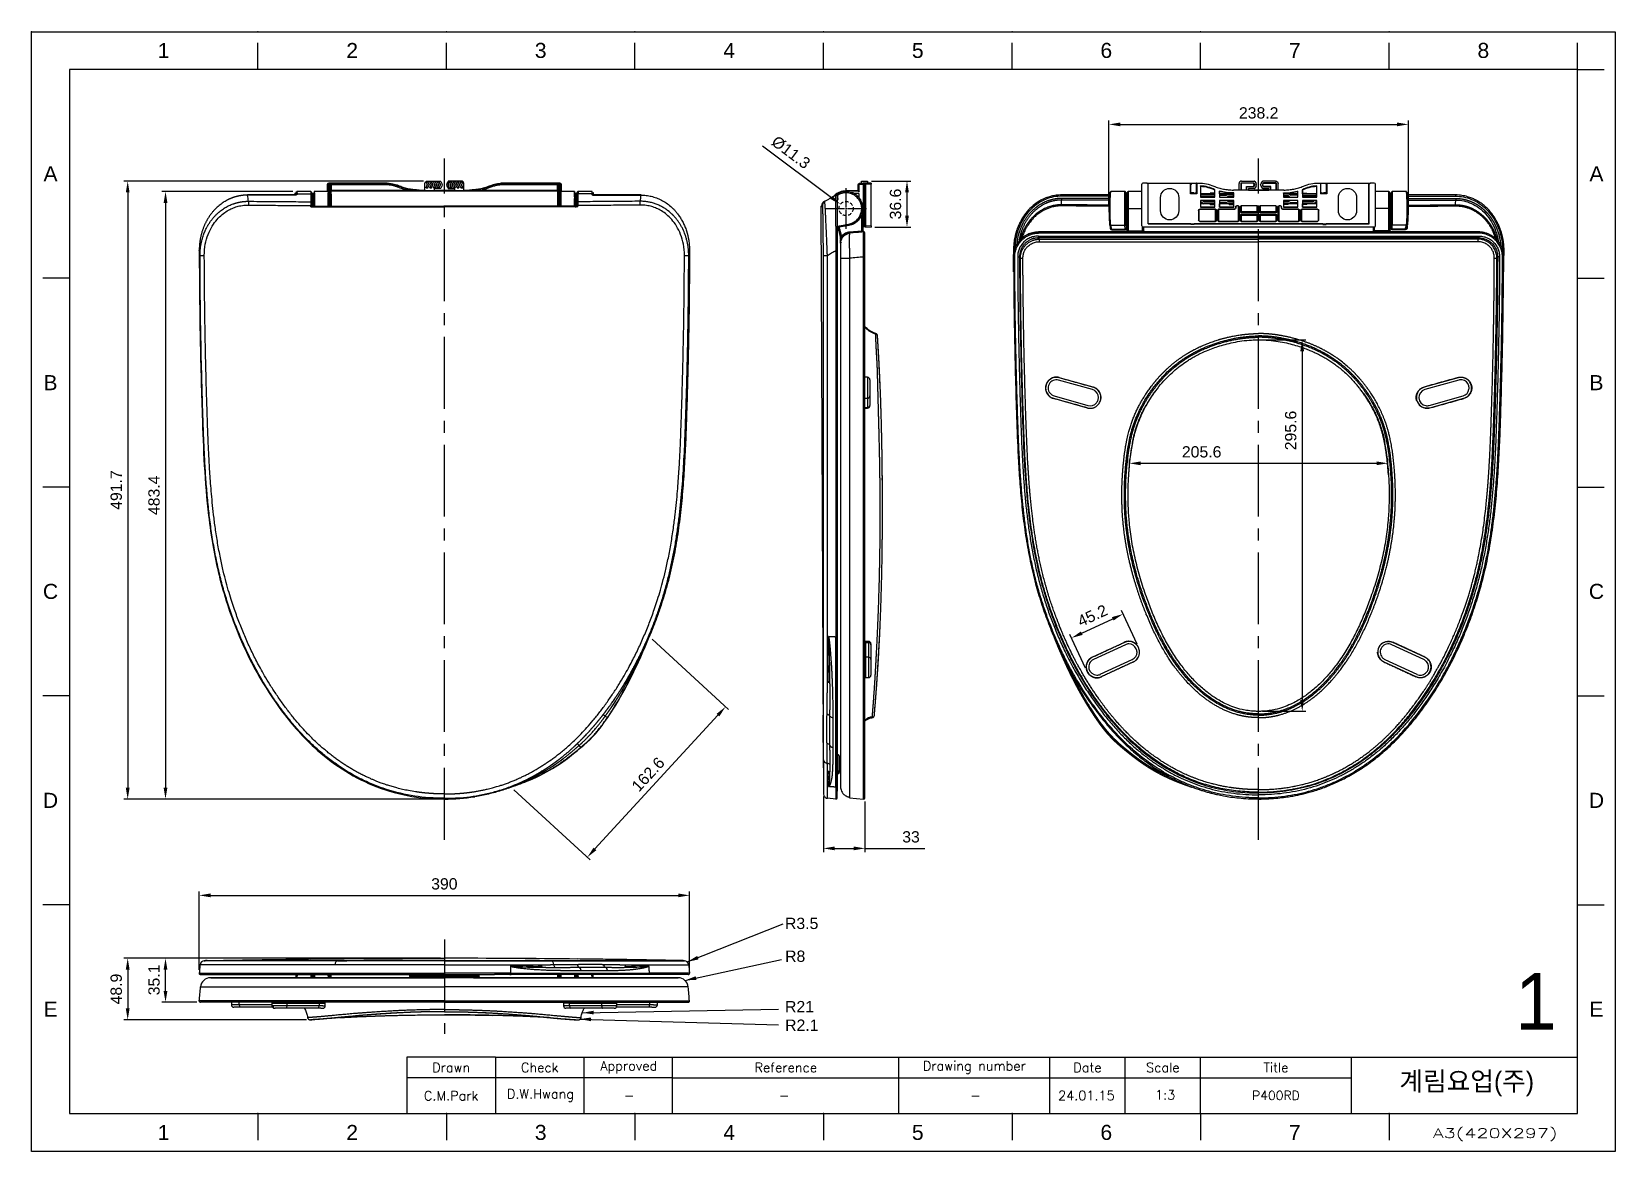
# Model space of a CAD drawing. Header units: millimetres. Extents: x 63 to 483, y 13 to 310.
import ezdxf

# ---------------------------------------------------------------- set-up
doc = ezdxf.new("R2010")
doc.units = ezdxf.units.MM
for name, pattern in [('CENTER2', [28.575, 19.05, -3.175, 3.175, -3.175]), ('CENTERX2', [20.32, 12.7, -2.54, 2.54, -2.54]), ('HIDDEN2', [4.7625, 3.175, -1.5875])]:
    doc.linetypes.add(name, pattern=pattern)
for name, color, linetype in [('Center', 1, 'CENTER2'), ('DIM', 5, 'Continuous'), ('FORM', 7, 'Continuous'), ('hidden', 2, 'HIDDEN2')]:
    doc.layers.add(name, color=color, linetype=linetype)
doc.layers.add('TEXT', color=2, linetype='Continuous', lineweight=13)
doc.styles.add('blockfont', font='simplex.shx')
doc.styles.get("Standard").update_dxf_attribs({"font": 'arial.ttf'})
doc.dimstyles.new('사본 Standard', dxfattribs={"dimtxt": 2.5, "dimasz": 3, "dimexe": 1, "dimexo": 1, "dimgap": 0.9, "dimtad": 1, "dimdec": 1, "dimdsep": 46, "dimtxsty": 'Standard', "dimcen": 0.09, "dimclrd": 3, "dimclre": 3, "dimclrt": 2, "dimadec": 0, "dimazin": 0, "dimtfac": 1, "dimtdec": 1, "dimtmove": 0, "dimatfit": 3, "dimfxl": 1.25, "dimtolj": 1, "dimtzin": 0, "dimarcsym": 1})

msp = doc.modelspace()

# ---------------------------------------------------------------- texts
at = {"layer": 'DIM', "char_height": 3, "attachment_point": 1}
for s, insert in [('R3.5', (262.48, 75.11)), ('R8', (262.51, 66.4)), ('R21', (262.49, 53.02)), ('R2.1', (262.51, 48.1))]:
    msp.add_mtext_dynamic_manual_height_columns(s, width=7.9968, gutter_width=0.333, heights=[0], dxfattribs=dict(at, insert=insert))
at = {"layer": 'FORM', "char_height": 4, "attachment_point": 5}
for s, width, insert in [('1', 50, (97.69, 305.14)), ('2', 50, (147.69, 305.14)), ('3', 50, (197.69, 305.14)), ('4', 50, (247.69, 305.14)), ('5', 50, (297.69, 305.14)), ('6', 50, (347.69, 305.14)), ('7', 50, (397.69, 305.14)), ('8', 50, (447.69, 305.14)), ('A', 10, (67.69, 272.44)), ('A', 10, (477.69, 272.44)), ('B', 10, (67.69, 217.04)), ('B', 10, (477.69, 217.04)), ('C', 10, (67.69, 161.64)), ('C', 10, (477.69, 161.64)), ('D', 10, (67.69, 106.24)), ('D', 10, (477.69, 106.24)), ('E', 10, (67.69, 50.84)), ('1', 50, (97.69, 18.14)), ('2', 50, (147.69, 18.14)), ('3', 50, (197.69, 18.14)), ('4', 50, (247.69, 18.14)), ('5', 50, (297.69, 18.14)), ('6', 50, (347.69, 18.14)), ('7', 50, (397.69, 18.14))]:
    msp.add_mtext_dynamic_manual_height_columns(s, width=width, gutter_width=12.5, heights=[0], dxfattribs=dict(at, insert=insert))
at = {"layer": 'FORM', "color": 7, "linetype": 'Continuous', "insert": (477.69, 50.84), "char_height": 4, "attachment_point": 5}
msp.add_mtext_dynamic_manual_height_columns('E', width=10, gutter_width=12.5, heights=[0], dxfattribs=at)
at = {"layer": 'TEXT', "style": 'blockfont', "width": 1.5}
msp.add_text('A3(420X297)', height=2.5, dxfattribs=at).set_placement((434.28, 16.69))
at = {"layer": 'TEXT', "linetype": 'CENTERX2', "attachment_point": 5}
for s, width, insert, char_height in [('{\\fHYGothic-Medium|b0|i0|c129|p18;1}', 59.2414, (461.63, 52.94), 15), ('{\\fHYGothic-Medium|b0|i0|c129|p18;계림요업(주)}', 60, (443.28, 31.01), 5)]:
    msp.add_mtext_dynamic_manual_height_columns(s, width=width, gutter_width=12.5, heights=[0], dxfattribs=dict(at, insert=insert, char_height=char_height))
at = {"layer": 'TEXT', "attachment_point": 5, "style": 'blockfont'}
for s, width, insert, char_height in [('Drawn', 23.5, (173.94, 35.39), 2.5), ('Check', 23.5, (197.44, 35.39), 2.5), ('Approved', 23.5, (221.05, 35.42), 2.5), ('Reference', 60, (262.69, 35.39), 2.5), ('Drawing number', 40, (312.69, 35.39), 2.5), ('Date', 20, (342.69, 35.39), 2.5), ('Scale', 20, (362.69, 35.39), 2.5), ('Title', 40, (392.69, 35.39), 2.5), ('D.W.Hwang', 23.5, (197.62, 27.96), 2.5), ('C.M.Park', 23.5, (173.94, 27.89), 2.5), ('-', 23.5, (221.12, 27.96), 2.5), ('-', 23.5, (262.29, 27.96), 2.5), ('-', 23.5, (313, 27.96), 2.5), ('24.01.15', 23.5, (342.41, 27.96), 2.5), ('1:3', 23.5, (363.31, 28.12), 2.5), ('P400RD', 47.2395, (392.69, 27.96), 2.4)]:
    msp.add_mtext_dynamic_manual_height_columns(s, width=width, gutter_width=12.5, heights=[0], dxfattribs=dict(at, insert=insert, char_height=char_height))

# ---------------------------------------------------------------- blocks, each defined once
blk = doc.blocks.new('*D5')
at = {"layer": 'DIM', "linetype": 'ByBlock', "lineweight": -2, "transparency": 16777216}
for p, q in [((227.21, 148.97), (247.46, 130.38)), ((212.08, 93.35), (244.69, 128.85)), ((190.55, 109.06), (210.79, 90.46))]:
    blk.add_line(p, q, dxfattribs=at)
at = {"layer": 'DIM', "transparency": 16777216}
for points in [[(244.32, 129.18), (245.06, 128.51), (246.72, 131.06)], [(211.71, 93.69), (212.45, 93.01), (210.05, 91.14)]]:
    blk.add_solid(points, dxfattribs=at)
at = {"layer": 'DIM', "transparency": 16777216, "insert": (226.18, 113.13), "char_height": 3, "attachment_point": 5, "rotation": 47.4289}
blk.add_mtext('\\A1;162.6', dxfattribs=at)
blk = doc.blocks.new('*D6')
at = {"layer": 'DIM', "linetype": 'ByBlock', "lineweight": -2, "transparency": 16777216}
for p, q in [((285.4, 270.52), (295.84, 270.52)), ((294.84, 261.32), (294.84, 267.52)), ((286.35, 258.32), (295.84, 258.32))]:
    blk.add_line(p, q, dxfattribs=at)
at = {"layer": 'DIM', "transparency": 16777216}
for points in [[(294.34, 267.52), (295.34, 267.52), (294.84, 270.52)], [(294.34, 261.32), (295.34, 261.32), (294.84, 258.32)]]:
    blk.add_solid(points, dxfattribs=at)
at = {"layer": 'DIM', "transparency": 16777216, "insert": (291.8, 264.42), "char_height": 3, "attachment_point": 5, "rotation": 90}
blk.add_mtext('\\A1;36.6', dxfattribs=at)
blk = doc.blocks.new('*U7')
at = {"layer": 'Center', "color": 0, "transparency": 16777216}
for p, q in [((0, 0.38), (0, 5.38)), ((-5.38, 0), (-0.38, 0)), ((0.38, 0), (5.38, 0)), ((0, -5.38), (0, -0.38))]:
    blk.add_line(p, q, dxfattribs=at)
at = {"layer": 'Center', "color": 0, "linetype": 'Continuous', "transparency": 16777216}
for p, q in [((-0.19, 0), (0.19, 0)), ((0, -0.19), (0, 0.19))]:
    blk.add_line(p, q, dxfattribs=at)
blk = doc.blocks.new('*D8')
at = {"layer": 'DIM', "linetype": 'ByBlock', "lineweight": -2, "transparency": 16777216}
blk.add_line((256.54, 279.84), (274.78, 266.16), dxfattribs=at)
at = {"layer": 'DIM', "transparency": 16777216}
blk.add_solid([(275.08, 266.56), (274.48, 265.76), (277.18, 264.36)], dxfattribs=at)
at = {"layer": 'DIM', "transparency": 16777216, "insert": (264.04, 278.11), "char_height": 3, "attachment_point": 5, "rotation": 323.1098}
blk.add_mtext('\\A1;%%C11.3', dxfattribs=at)
blk = doc.blocks.new('*D9')
at = {"layer": 'DIM', "linetype": 'ByBlock', "lineweight": -2, "transparency": 16777216}
for p, q in [((166.64, 270.52), (87.16, 270.52)), ((88.16, 267.52), (88.16, 109.59)), ((171.14, 106.59), (87.16, 106.59))]:
    blk.add_line(p, q, dxfattribs=at)
at = {"layer": 'DIM', "transparency": 16777216}
for points in [[(87.66, 267.52), (88.66, 267.52), (88.16, 270.52)], [(87.66, 109.59), (88.66, 109.59), (88.16, 106.59)]]:
    blk.add_solid(points, dxfattribs=at)
at = {"layer": 'DIM', "transparency": 16777216, "insert": (85.13, 188.55), "char_height": 3, "attachment_point": 5, "rotation": 90}
blk.add_mtext('\\A1;491.7', dxfattribs=at)
blk = doc.blocks.new('*D10')
at = {"layer": 'DIM', "linetype": 'ByBlock', "lineweight": -2, "transparency": 16777216}
for p, q in [((131.98, 267.72), (97.19, 267.72)), ((98.19, 264.72), (98.19, 109.59)), ((131.98, 106.59), (97.19, 106.59))]:
    blk.add_line(p, q, dxfattribs=at)
at = {"layer": 'DIM', "transparency": 16777216}
for points in [[(97.69, 264.72), (98.69, 264.72), (98.19, 267.72)], [(97.69, 109.59), (98.69, 109.59), (98.19, 106.59)]]:
    blk.add_solid(points, dxfattribs=at)
at = {"layer": 'DIM', "transparency": 16777216, "insert": (95.15, 187.16), "char_height": 3, "attachment_point": 5, "rotation": 90}
blk.add_mtext('\\A1;483.4', dxfattribs=at)
blk = doc.blocks.new('*D11')
at = {"layer": 'DIM', "linetype": 'ByBlock', "lineweight": -2, "transparency": 16777216}
for p, q in [((107.14, 61.32), (107.14, 82.04)), ((110.14, 81.04), (234.15, 81.04)), ((237.15, 61.35), (237.15, 82.04))]:
    blk.add_line(p, q, dxfattribs=at)
at = {"layer": 'DIM', "transparency": 16777216}
for points in [[(110.14, 81.54), (110.14, 80.54), (107.14, 81.04)], [(234.15, 81.54), (234.15, 80.54), (237.15, 81.04)]]:
    blk.add_solid(points, dxfattribs=at)
at = {"layer": 'DIM', "transparency": 16777216, "insert": (172.14, 84.07), "char_height": 3, "attachment_point": 5}
blk.add_mtext('\\A1;390', dxfattribs=at)
blk = doc.blocks.new('*D12')
at = {"layer": 'DIM', "linetype": 'ByBlock', "lineweight": -2, "transparency": 16777216}
for p, q in [((171.14, 64.35), (87.16, 64.35)), ((88.16, 61.35), (88.16, 51.03)), ((135.61, 48.03), (87.16, 48.03))]:
    blk.add_line(p, q, dxfattribs=at)
at = {"layer": 'DIM', "transparency": 16777216}
for points in [[(87.66, 61.35), (88.66, 61.35), (88.16, 64.35)], [(87.66, 51.03), (88.66, 51.03), (88.16, 48.03)]]:
    blk.add_solid(points, dxfattribs=at)
at = {"layer": 'DIM', "transparency": 16777216, "insert": (85.13, 56.19), "char_height": 3, "attachment_point": 5, "rotation": 90}
blk.add_mtext('\\A1;48.9', dxfattribs=at)
blk = doc.blocks.new('*D13')
at = {"layer": 'DIM', "linetype": 'ByBlock', "lineweight": -2, "transparency": 16777216}
for p, q in [((106.14, 64.35), (97.19, 64.35)), ((98.19, 55.68), (98.19, 61.35)), ((106.47, 52.68), (97.19, 52.68))]:
    blk.add_line(p, q, dxfattribs=at)
at = {"layer": 'DIM', "transparency": 16777216}
for points in [[(97.69, 61.35), (98.69, 61.35), (98.19, 64.35)], [(97.69, 55.68), (98.69, 55.68), (98.19, 52.68)]]:
    blk.add_solid(points, dxfattribs=at)
at = {"layer": 'DIM', "transparency": 16777216, "insert": (95.15, 58.61), "char_height": 3, "attachment_point": 5, "rotation": 90}
blk.add_mtext('\\A1;35.1', dxfattribs=at)
blk = doc.blocks.new('*D14')
at = {"layer": 'DIM', "linetype": 'ByBlock', "lineweight": -2, "transparency": 16777216}
for p, q in [((272.69, 107.28), (272.69, 92.5)), ((283.68, 105.92), (283.68, 92.5)), ((275.69, 93.5), (280.68, 93.5)), ((283.68, 93.5), (299.54, 93.5))]:
    blk.add_line(p, q, dxfattribs=at)
at = {"layer": 'DIM', "transparency": 16777216}
for points in [[(275.69, 94), (275.69, 93), (272.69, 93.5)], [(280.68, 94), (280.68, 93), (283.68, 93.5)]]:
    blk.add_solid(points, dxfattribs=at)
at = {"layer": 'DIM', "transparency": 16777216, "insert": (295.9, 96.54), "char_height": 3, "attachment_point": 5}
blk.add_mtext('\\A1;33', dxfattribs=at)
blk = doc.blocks.new('*D15')
at = {"layer": 'DIM', "linetype": 'ByBlock', "lineweight": -2, "transparency": 16777216}
for p, q in [((348.4, 264.4), (348.4, 286.55)), ((427.81, 264.37), (427.81, 286.55)), ((351.4, 285.55), (424.81, 285.55))]:
    blk.add_line(p, q, dxfattribs=at)
at = {"layer": 'DIM', "transparency": 16777216}
for points in [[(351.4, 286.05), (351.4, 285.05), (348.4, 285.55)], [(424.81, 286.05), (424.81, 285.05), (427.81, 285.55)]]:
    blk.add_solid(points, dxfattribs=at)
at = {"layer": 'DIM', "transparency": 16777216, "insert": (388.11, 288.58), "char_height": 3, "attachment_point": 5}
blk.add_mtext('\\A1;238.2', dxfattribs=at)
blk = doc.blocks.new('*D16')
at = {"layer": 'DIM', "linetype": 'ByBlock', "lineweight": -2, "transparency": 16777216}
for p, q in [((389.09, 228.39), (400.65, 228.39)), ((399.65, 225.39), (399.65, 132.86)), ((389.09, 129.86), (400.65, 129.86))]:
    blk.add_line(p, q, dxfattribs=at)
at = {"layer": 'DIM', "transparency": 16777216}
for points in [[(399.15, 225.39), (400.15, 225.39), (399.65, 228.39)], [(399.15, 132.86), (400.15, 132.86), (399.65, 129.86)]]:
    blk.add_solid(points, dxfattribs=at)
at = {"layer": 'DIM', "transparency": 16777216, "insert": (396.61, 204.35), "char_height": 3, "attachment_point": 5, "rotation": 90}
blk.add_mtext('\\A1;295.6', dxfattribs=at)
blk = doc.blocks.new('*D17')
at = {"layer": 'DIM', "linetype": 'ByBlock', "lineweight": -2, "transparency": 16777216}
for p, q in [((353.82, 195.71), (353.82, 196.64)), ((356.82, 195.64), (419.36, 195.64)), ((422.36, 195.71), (422.36, 196.64))]:
    blk.add_line(p, q, dxfattribs=at)
at = {"layer": 'DIM', "transparency": 16777216}
for points in [[(356.82, 196.14), (356.82, 195.14), (353.82, 195.64)], [(419.36, 196.14), (419.36, 195.14), (422.36, 195.64)]]:
    blk.add_solid(points, dxfattribs=at)
at = {"layer": 'DIM', "transparency": 16777216, "insert": (372.98, 198.67), "char_height": 3, "attachment_point": 5}
blk.add_mtext('\\A1;205.6', dxfattribs=at)
blk = doc.blocks.new('*D18')
at = {"layer": 'DIM', "linetype": 'ByBlock', "lineweight": -2, "transparency": 16777216}
for p, q in [((355.84, 147.67), (351.71, 156.57)), ((341.18, 150.58), (349.41, 154.4)), ((342.17, 141.33), (338.04, 150.23))]:
    blk.add_line(p, q, dxfattribs=at)
at = {"layer": 'DIM', "transparency": 16777216}
for points in [[(349.2, 154.85), (349.62, 153.95), (352.13, 155.66)], [(340.97, 151.04), (341.4, 150.13), (338.46, 149.32)]]:
    blk.add_solid(points, dxfattribs=at)
at = {"layer": 'DIM', "transparency": 16777216, "insert": (344.02, 155.24), "char_height": 3, "attachment_point": 5, "rotation": 24.8834}
blk.add_mtext('\\A1;45.2', dxfattribs=at)

# ---------------------------------------------------------------- dimensions: what is measured, and where the dimension line sits
at = {"layer": 'DIM'}
for base, p1, p2, text, picture, middle in [((427.81, 285.55), (348.4, 263.4), (427.81, 263.37), '238.2', '*D15', (388.11, 288.58)), ((237.15, 81.04), (107.14, 60.32), (237.15, 60.35), '390', '*D11', (172.14, 84.07))]:
    dim = msp.add_linear_dim(base=base, p1=p1, p2=p2, text=text, dimstyle='사본 Standard', override={"dimtxt": 3, "dimgap": 1.5, "dimcen": 0, "dimclrd": 256, "dimclre": 256, "dimclrt": 256, "dimtofl": 0}, dxfattribs=at)
    dim.commit()
    dim.dimension.update_dxf_attribs({"geometry": picture, "text_midpoint": middle})
dim = msp.add_diameter_dim_2p(p1=(280.19, 262.09), p2=(277.18, 264.36), text='%%C11.3', dimstyle='사본 Standard', override={"dimtxt": 3, "dimgap": 1.5, "dimcen": 0, "dimclrd": 256, "dimclre": 256, "dimclrt": 256, "dimtofl": 0}, dxfattribs=at)
dim.commit()
dim.dimension.update_dxf_attribs({"geometry": '*D8', "text_midpoint": (262.17, 275.62), "dimtype": 163})
for base, p1, p2, text, picture, middle in [((88.16, 106.59), (167.64, 270.52), (172.14, 106.59), '491.7', '*D9', (85.13, 188.55)), ((294.84, 270.52), (285.35, 258.32), (284.4, 270.52), '36.6', '*D6', (291.8, 264.42)), ((98.19, 106.59), (132.98, 267.72), (132.98, 106.59), '483.4', '*D10', (95.15, 187.16)), ((88.16, 48.03), (172.14, 64.35), (136.61, 48.03), '48.9', '*D12', (85.13, 56.19))]:
    dim = msp.add_linear_dim(base=base, p1=p1, p2=p2, angle=90, text=text, dimstyle='사본 Standard', override={"dimtxt": 3, "dimgap": 1.5, "dimcen": 0, "dimclrd": 256, "dimclre": 256, "dimclrt": 256, "dimtofl": 0}, dxfattribs=at)
    dim.commit()
    dim.dimension.update_dxf_attribs({"geometry": picture, "text_midpoint": middle})
for base, p1, p2, angle, text, picture, middle, dimtype in [((399.65, 129.86), (388.09, 228.39), (388.09, 129.86), 90, '295.6', '*D16', (399.65, 204.35), 160), ((352.13, 155.66), (342.59, 140.42), (356.26, 146.76), 24.8834, '45.2', '*D18', (345.3, 152.49), 161), ((98.19, 64.35), (107.47, 52.68), (107.14, 64.35), 90, '35.1', '*D13', (98.19, 58.61), 160)]:
    dim = msp.add_linear_dim(base=base, p1=p1, p2=p2, angle=angle, text=text, dimstyle='사본 Standard', override={"dimtxt": 3, "dimgap": 1.5, "dimcen": 0, "dimclrd": 256, "dimclre": 256, "dimclrt": 256, "dimtofl": 0}, dxfattribs=at)
    dim.commit()
    dim.dimension.update_dxf_attribs({"geometry": picture, "text_midpoint": middle, "dimtype": dimtype})
for base, p1, p2, text, picture, middle in [((422.36, 195.64), (353.82, 194.71), (422.36, 194.71), '205.6', '*D17', (372.98, 195.64)), ((283.68, 93.5), (272.69, 108.28), (283.68, 106.92), '33', '*D14', (295.9, 93.5))]:
    dim = msp.add_linear_dim(base=base, p1=p1, p2=p2, text=text, dimstyle='사본 Standard', override={"dimtxt": 3, "dimgap": 1.5, "dimcen": 0, "dimclrd": 256, "dimclre": 256, "dimclrt": 256, "dimtofl": 0}, dxfattribs=at)
    dim.commit()
    dim.dimension.update_dxf_attribs({"geometry": picture, "text_midpoint": middle, "dimtype": 160})
dim = msp.add_aligned_dim(p1=(189.81, 109.74), p2=(226.48, 149.65), distance=-27.49, text='162.6', dimstyle='사본 Standard', override={"dimtxt": 3, "dimgap": 1.5, "dimcen": 0, "dimclrd": 256, "dimclre": 256, "dimclrt": 256, "dimtofl": 0}, dxfattribs=at)
dim.commit()
dim.dimension.update_dxf_attribs({"geometry": '*D5', "text_midpoint": (226.18, 113.13)})

# ---------------------------------------------------------------- linework, layer by layer
for p, q in [((141.14, 267.73), (141.14, 269.66)), ((141.17, 269.6), (141.14, 269.66)), ((141.17, 267.73), (141.17, 269.6)), ((141.35, 269.6), (141.17, 269.6)), ((141.35, 267.73), (141.35, 269.6)), ((141.59, 269.6), (141.35, 269.6)), ((141.48, 269.99), (142.48, 269.99)), ((141.5, 269.94), (141.48, 269.99)), ((141.74, 269.93), (141.5, 269.94)), ((141.59, 267.39), (141.59, 269.6)), ((141.78, 269.55), (141.77, 269.58)), ((141.77, 265.72), (141.77, 269.58)), ((142.11, 269.55), (141.78, 269.55)), ((141.78, 269.55), (141.78, 267.68)), ((141.83, 269.95), (141.8, 269.97)), ((141.8, 269.95), (141.8, 269.97)), ((141.8, 269.97), (142.48, 269.97)), ((142.47, 269.93), (141.8, 269.95)), ((142.88, 269.97), (142.04, 269.97)), ((142.04, 269.97), (142.04, 269.95)), ((142.04, 269.94), (142.04, 269.95)), ((142.04, 269.95), (142.71, 269.94)), ((142.11, 269.88), (142.1, 269.91)), ((156.32, 269.88), (142.11, 269.88)), ((142.11, 269.55), (142.11, 269.88)), ((156.32, 269.55), (142.11, 269.55)), ((142.51, 269.9), (142.47, 269.93)), ((142.47, 269.9), (142.47, 269.93)), ((154.98, 269.9), (142.47, 269.9)), ((142.48, 269.99), (142.5, 269.97)), ((142.48, 269.97), (142.48, 269.99)), ((142.48, 269.97), (142.48, 269.97)), ((142.71, 269.94), (142.71, 269.9)), ((142.71, 269.9), (154.74, 269.9)), ((142.71, 269.9), (142.71, 269.9)), ((154.05, 269.99), (142.88, 269.99)), ((142.88, 269.99), (142.88, 269.97)), ((154.05, 269.99), (154.08, 269.93)), ((154.74, 269.93), (154.08, 269.93)), ((154.45, 269.93), (154.48, 269.95)), ((154.47, 269.93), (154.48, 269.94)), ((155.64, 269.95), (154.48, 269.95)), ((154.48, 269.95), (154.48, 269.94)), ((154.48, 269.94), (154.98, 269.94)), ((154.74, 269.9), (154.74, 269.93)), ((154.74, 269.9), (154.74, 269.9)), ((154.94, 269.9), (154.98, 269.94)), ((154.98, 269.94), (154.98, 269.9)), ((155.64, 269.9), (155.64, 269.95)), ((156.29, 269.9), (155.64, 269.9)), ((155.74, 269.99), (155.71, 269.93)), ((155.71, 269.93), (155.71, 269.9)), ((155.71, 269.9), (156.28, 269.9)), ((155.71, 269.9), (155.71, 269.9)), ((156.28, 269.99), (155.74, 269.99)), ((156.28, 269.9), (156.28, 269.99)), ((156.32, 269.55), (156.32, 269.88)), ((160.11, 268.77), (160.24, 269.08)), ((166.98, 268.03), (166.98, 269.85)), ((167.29, 270.25), (167.28, 270.26)), ((167.28, 270.26), (167.61, 269.55)), ((167.61, 269.49), (167.28, 268.78)), ((167.29, 270.25), (167.62, 269.55)), ((167.29, 268.79), (167.62, 269.49)), ((167.35, 270.34), (167.34, 270.35)), ((167.69, 270.35), (167.34, 270.35)), ((167.69, 270.34), (167.35, 270.34)), ((167.61, 269.55), (167.62, 269.55)), ((167.61, 269.49), (167.62, 269.49)), ((167.64, 270.52), (171.03, 270.52)), ((167.69, 270.34), (167.69, 270.35)), ((167.75, 270.3), (167.75, 270.31)), ((168.11, 269.55), (167.75, 270.31)), ((167.75, 270.3), (168.1, 269.55)), ((167.75, 268.73), (168.1, 269.49)), ((167.75, 268.72), (168.11, 269.49)), ((168.1, 269.55), (168.11, 269.55)), ((168.1, 269.49), (168.11, 269.49)), ((168.29, 270.25), (168.28, 270.26)), ((168.28, 270.26), (168.61, 269.55)), ((168.61, 269.49), (168.28, 268.78)), ((168.29, 270.25), (168.62, 269.55)), ((168.29, 268.79), (168.62, 269.49)), ((168.35, 270.34), (168.34, 270.35)), ((168.69, 270.35), (168.34, 270.35)), ((168.69, 270.34), (168.35, 270.34)), ((168.61, 269.55), (168.62, 269.55)), ((168.61, 269.49), (168.62, 269.49)), ((168.69, 270.34), (168.69, 270.35)), ((168.75, 270.3), (168.75, 270.31)), ((169.11, 269.55), (168.75, 270.31)), ((168.75, 270.3), (169.1, 269.55)), ((168.75, 268.73), (169.1, 269.49)), ((168.75, 268.72), (169.11, 269.49)), ((169.1, 269.55), (169.11, 269.55)), ((169.1, 269.49), (169.11, 269.49)), ((169.29, 270.25), (169.28, 270.26)), ((169.28, 270.26), (169.61, 269.55)), ((169.61, 269.49), (169.28, 268.78)), ((169.29, 270.25), (169.62, 269.55)), ((169.29, 268.79), (169.62, 269.49)), ((169.35, 270.34), (169.34, 270.35)), ((169.69, 270.35), (169.34, 270.35)), ((169.69, 270.34), (169.35, 270.34)), ((169.61, 269.55), (169.62, 269.55)), ((169.61, 269.49), (169.62, 269.49)), ((169.69, 270.34), (169.69, 270.35)), ((169.75, 270.3), (169.75, 270.31)), ((170.11, 269.55), (169.75, 270.31)), ((169.75, 270.3), (170.1, 269.55)), ((169.75, 268.73), (170.1, 269.49)), ((169.75, 268.72), (170.11, 269.49)), ((170.1, 269.55), (170.11, 269.55)), ((170.1, 269.49), (170.11, 269.49)), ((170.29, 270.25), (170.28, 270.26)), ((170.28, 270.26), (170.61, 269.55)), ((170.61, 269.49), (170.28, 268.78)), ((170.29, 270.25), (170.62, 269.55)), ((170.29, 268.79), (170.62, 269.49)), ((170.35, 270.34), (170.34, 270.35)), ((170.69, 270.35), (170.34, 270.35)), ((170.69, 270.34), (170.35, 270.34)), ((170.61, 269.55), (170.62, 269.55)), ((170.61, 269.49), (170.62, 269.49)), ((170.69, 270.34), (170.69, 270.35)), ((170.75, 270.3), (170.75, 270.31)), ((171.11, 269.55), (170.75, 270.31)), ((170.75, 270.3), (171.1, 269.55)), ((170.75, 268.73), (171.1, 269.49)), ((170.75, 268.72), (171.11, 269.49)), ((171.1, 269.55), (171.11, 269.55)), ((171.1, 269.49), (171.11, 269.49)), ((171.17, 270.43), (171.51, 269.85)), ((171.51, 269.18), (171.17, 268.6)), ((173.11, 270.43), (172.78, 269.85)), ((172.78, 269.18), (173.11, 268.6)), ((173.17, 269.55), (173.53, 270.31)), ((173.18, 269.55), (173.17, 269.55)), ((173.18, 269.49), (173.17, 269.49)), ((173.53, 268.72), (173.17, 269.49)), ((173.54, 270.3), (173.18, 269.55)), ((173.54, 268.73), (173.18, 269.49)), ((176.64, 270.52), (173.26, 270.52)), ((173.54, 270.3), (173.53, 270.31)), ((173.6, 270.34), (173.59, 270.35)), ((173.59, 270.35), (173.95, 270.35)), ((173.6, 270.34), (173.93, 270.34)), ((173.99, 270.25), (173.66, 269.55)), ((173.67, 269.55), (173.66, 269.55)), ((173.99, 268.79), (173.66, 269.49)), ((173.67, 269.49), (173.66, 269.49)), ((174.01, 270.26), (173.67, 269.55)), ((173.67, 269.49), (174.01, 268.78)), ((173.93, 270.34), (173.95, 270.35)), ((173.99, 270.25), (174.01, 270.26)), ((174.17, 269.55), (174.53, 270.31)), ((174.18, 269.55), (174.17, 269.55)), ((174.18, 269.49), (174.17, 269.49)), ((174.53, 268.72), (174.17, 269.49)), ((174.54, 270.3), (174.18, 269.55)), ((174.54, 268.73), (174.18, 269.49)), ((174.54, 270.3), (174.53, 270.31)), ((174.6, 270.34), (174.59, 270.35)), ((174.59, 270.35), (174.95, 270.35)), ((174.6, 270.34), (174.93, 270.34)), ((174.99, 270.25), (174.66, 269.55)), ((174.67, 269.55), (174.66, 269.55)), ((174.99, 268.79), (174.66, 269.49)), ((174.67, 269.49), (174.66, 269.49)), ((175.01, 270.26), (174.67, 269.55)), ((174.67, 269.49), (175.01, 268.78)), ((174.93, 270.34), (174.95, 270.35)), ((174.99, 270.25), (175.01, 270.26)), ((175.17, 269.55), (175.53, 270.31)), ((175.18, 269.55), (175.17, 269.55)), ((175.18, 269.49), (175.17, 269.49)), ((175.53, 268.72), (175.17, 269.49)), ((175.54, 270.3), (175.18, 269.55)), ((175.54, 268.73), (175.18, 269.49)), ((175.54, 270.3), (175.53, 270.31)), ((175.6, 270.34), (175.59, 270.35)), ((175.59, 270.35), (175.95, 270.35)), ((175.6, 270.34), (175.93, 270.34)), ((175.99, 270.25), (175.66, 269.55)), ((175.67, 269.55), (175.66, 269.55)), ((175.99, 268.79), (175.66, 269.49)), ((175.67, 269.49), (175.66, 269.49)), ((176.01, 270.26), (175.67, 269.55)), ((175.67, 269.49), (176.01, 268.78)), ((175.93, 270.34), (175.95, 270.35)), ((175.99, 270.25), (176.01, 270.26)), ((176.17, 269.55), (176.53, 270.31)), ((176.18, 269.55), (176.17, 269.55)), ((176.18, 269.49), (176.17, 269.49)), ((176.53, 268.72), (176.17, 269.49)), ((176.54, 270.3), (176.18, 269.55)), ((176.54, 268.73), (176.18, 269.49)), ((176.54, 270.3), (176.53, 270.31)), ((176.6, 270.34), (176.59, 270.35)), ((176.59, 270.35), (176.95, 270.35)), ((176.6, 270.34), (176.93, 270.34)), ((176.99, 270.25), (176.66, 269.55)), ((176.67, 269.55), (176.66, 269.55)), ((176.99, 268.79), (176.66, 269.49)), ((176.67, 269.49), (176.66, 269.49)), ((177.01, 270.26), (176.67, 269.55)), ((176.67, 269.49), (177.01, 268.78)), ((176.93, 270.34), (176.95, 270.35)), ((176.99, 270.25), (177.01, 270.26)), ((177.31, 268.03), (177.31, 269.85)), ((184.18, 268.77), (184.05, 269.08)), ((202.17, 269.88), (187.97, 269.88)), ((187.97, 269.55), (187.97, 269.88)), ((202.17, 269.55), (187.97, 269.55)), ((188, 269.9), (188.64, 269.9)), ((188.55, 269.99), (188.01, 269.99)), ((188.01, 269.9), (188.01, 269.99)), ((188.01, 269.9), (188.58, 269.9)), ((188.55, 269.99), (188.58, 269.93)), ((188.58, 269.9), (188.58, 269.93)), ((188.58, 269.9), (188.58, 269.9)), ((189.81, 269.95), (188.64, 269.95)), ((188.64, 269.95), (188.64, 269.9)), ((189.34, 269.9), (189.3, 269.94)), ((189.3, 269.9), (189.3, 269.94)), ((189.3, 269.94), (189.81, 269.94)), ((201.82, 269.9), (189.3, 269.9)), ((190.21, 269.93), (189.54, 269.93)), ((189.54, 269.93), (189.54, 269.9)), ((189.54, 269.9), (201.58, 269.9)), ((189.54, 269.9), (189.54, 269.9)), ((189.81, 269.95), (189.84, 269.93)), ((189.81, 269.94), (189.81, 269.95)), ((189.81, 269.94), (189.82, 269.93)), ((190.24, 269.99), (190.21, 269.93)), ((201.41, 269.99), (190.24, 269.99)), ((201.41, 269.97), (201.41, 269.99)), ((202.24, 269.97), (201.41, 269.97)), ((201.58, 269.94), (202.24, 269.95)), ((201.58, 269.9), (201.58, 269.94)), ((201.58, 269.9), (201.58, 269.9)), ((201.78, 269.9), (201.82, 269.93)), ((201.79, 269.97), (201.81, 269.99)), ((201.8, 269.97), (201.81, 269.97)), ((201.81, 269.99), (202.81, 269.99)), ((201.81, 269.99), (201.81, 269.97)), ((201.81, 269.97), (202.48, 269.97)), ((202.48, 269.95), (201.82, 269.93)), ((201.82, 269.93), (201.82, 269.9)), ((202.18, 269.91), (202.17, 269.88)), ((202.17, 269.55), (202.17, 269.88)), ((202.17, 269.55), (202.51, 269.55)), ((202.24, 269.95), (202.24, 269.97)), ((202.24, 269.94), (202.24, 269.95)), ((202.45, 269.95), (202.48, 269.97)), ((202.48, 269.97), (202.48, 269.95)), ((202.52, 269.58), (202.51, 269.55)), ((202.51, 267.68), (202.51, 269.55)), ((202.52, 269.58), (202.52, 267.02)), ((202.78, 269.94), (202.55, 269.93)), ((202.93, 269.6), (202.7, 269.6)), ((202.7, 269.6), (202.7, 267.57)), ((202.81, 269.99), (202.78, 269.94)), ((203.12, 269.6), (202.93, 269.6)), ((202.93, 269.6), (202.93, 267.72)), ((203.14, 269.66), (203.12, 269.6)), ((203.12, 269.6), (203.12, 267.73)), ((203.14, 267.73), (203.14, 269.66)), ((132.59, 266.83), (119.95, 266.83)), ((119.95, 266.83), (119.95, 266.79)), ((132.59, 266.79), (119.95, 266.79)), ((132.59, 266.79), (132.59, 266.83)), ((136.71, 267.73), (132.98, 267.73)), ((133.09, 267.12), (136.71, 267.12)), ((133.09, 267.12), (133.09, 267.09)), ((136.71, 267.12), (136.74, 265.02)), ((137.04, 266.83), (137.07, 264.74)), ((137.28, 265.75), (137.29, 264.96)), ((137.31, 266.1), (137.29, 266.1)), ((137.29, 265.31), (137.29, 266.1)), ((137.31, 267.05), (137.31, 265.93)), ((137.31, 265.93), (137.31, 267.05)), ((137.33, 265.93), (137.31, 265.93)), ((137.33, 266.11), (137.33, 265.32)), ((137.33, 264.97), (137.34, 265.76)), ((137.34, 264.97), (137.33, 264.97)), ((141.39, 267.73), (137.6, 267.73)), ((141.81, 267.56), (141.78, 267.68)), ((141.78, 267.18), (141.8, 267.12)), ((141.8, 266.98), (141.78, 266.98)), ((141.78, 265.54), (141.78, 266.98)), ((142.14, 267.89), (142.11, 268.01)), ((162.52, 268.01), (142.11, 268.01)), ((142.14, 267.89), (202.14, 267.89)), ((165.44, 268.13), (166.98, 268.13)), ((165.44, 268.03), (178.85, 268.03)), ((165.44, 268.03), (165.81, 268.03)), ((165.81, 268.03), (165.81, 268.09)), ((165.81, 268.09), (166.98, 268.09)), ((167.29, 268.79), (167.28, 268.78)), ((167.35, 268.69), (167.34, 268.68)), ((167.34, 268.68), (167.69, 268.68)), ((167.69, 268.69), (167.35, 268.69)), ((167.69, 268.69), (167.69, 268.68)), ((167.75, 268.73), (167.75, 268.72)), ((168.29, 268.79), (168.28, 268.78)), ((168.35, 268.69), (168.34, 268.68)), ((168.34, 268.68), (168.69, 268.68)), ((168.69, 268.69), (168.35, 268.69)), ((168.69, 268.69), (168.69, 268.68)), ((168.75, 268.73), (168.75, 268.72)), ((169.29, 268.79), (169.28, 268.78)), ((169.35, 268.69), (169.34, 268.68)), ((169.34, 268.68), (169.69, 268.68)), ((169.69, 268.69), (169.35, 268.69)), ((169.48, 268.52), (169.48, 268.03)), ((171.03, 268.52), (169.48, 268.52)), ((169.48, 268.13), (174.81, 268.13)), ((169.69, 268.69), (169.69, 268.68)), ((169.75, 268.73), (169.75, 268.72)), ((170.29, 268.79), (170.28, 268.78)), ((170.35, 268.69), (170.34, 268.68)), ((170.34, 268.68), (170.69, 268.68)), ((170.69, 268.69), (170.35, 268.69)), ((170.69, 268.69), (170.69, 268.68)), ((170.75, 268.73), (170.75, 268.72)), ((173.26, 268.52), (174.81, 268.52)), ((173.54, 268.73), (173.53, 268.72)), ((173.6, 268.69), (173.59, 268.68)), ((173.95, 268.68), (173.59, 268.68)), ((173.6, 268.69), (173.93, 268.69)), ((173.93, 268.69), (173.95, 268.68)), ((173.99, 268.79), (174.01, 268.78)), ((174.54, 268.73), (174.53, 268.72)), ((174.6, 268.69), (174.59, 268.68)), ((174.95, 268.68), (174.59, 268.68)), ((174.6, 268.69), (174.93, 268.69)), ((174.81, 268.52), (174.81, 268.03)), ((174.93, 268.69), (174.95, 268.68)), ((174.99, 268.79), (175.01, 268.78)), ((175.54, 268.73), (175.53, 268.72)), ((175.6, 268.69), (175.59, 268.68)), ((175.95, 268.68), (175.59, 268.68)), ((175.6, 268.69), (175.93, 268.69)), ((175.93, 268.69), (175.95, 268.68)), ((175.99, 268.79), (176.01, 268.78)), ((176.54, 268.73), (176.53, 268.72)), ((176.6, 268.69), (176.59, 268.68)), ((176.95, 268.68), (176.59, 268.68)), ((176.6, 268.69), (176.93, 268.69)), ((176.93, 268.69), (176.95, 268.68)), ((176.99, 268.79), (177.01, 268.78)), ((177.31, 268.13), (178.85, 268.13)), ((177.31, 268.09), (178.48, 268.09)), ((178.48, 268.03), (178.48, 268.09)), ((178.48, 268.03), (178.85, 268.03)), ((202.17, 268.01), (181.77, 268.01)), ((202.17, 268.01), (202.14, 267.89)), ((202.51, 267.68), (202.48, 267.56)), ((202.51, 267.18), (202.49, 267.12)), ((202.51, 266.98), (202.49, 266.98)), ((202.51, 265.54), (202.51, 266.98)), ((206.69, 267.73), (202.9, 267.73)), ((206.95, 266.11), (206.96, 265.32)), ((206.96, 264.97), (206.95, 265.76)), ((206.95, 264.97), (206.96, 264.97)), ((206.96, 265.93), (206.97, 265.93)), ((206.97, 265.93), (206.97, 267.05)), ((206.98, 267.05), (206.98, 265.93)), ((206.98, 266.1), (207, 266.1)), ((206.99, 265.31), (207, 266.1)), ((207, 265.75), (207, 264.96)), ((207.25, 266.83), (207.22, 264.74)), ((207.58, 267.12), (207.55, 265.02)), ((211.31, 267.73), (207.57, 267.73)), ((211.2, 267.12), (207.58, 267.12)), ((211.2, 267.12), (211.2, 267.09)), ((224.33, 266.83), (211.7, 266.83)), ((211.7, 266.79), (211.7, 266.83)), ((211.7, 266.79), (224.33, 266.79)), ((224.33, 266.83), (224.33, 266.79)), ((385.42, 268.13), (390.76, 268.13)), ((172.14, 263.87), (172.14, 263.71)), ((214.82, 128.6), (215.4, 128.21)), ((172.14, 106.59), (172.14, 106.59))]:
    msp.add_line(p, q)
at = {"extrusion": (-1, -2.22045e-16, 0)}
for p, q in [((281.85, 269.55), (282.18, 269.55)), ((283.16, 269.91), (282.17, 269.88)), ((283.17, 269.58), (282.18, 269.55)), ((282.18, 267.68), (282.18, 269.55)), ((282.73, 269.9), (282.73, 270.52)), ((282.73, 270.52), (284.4, 270.52)), ((283.17, 269.58), (283.17, 263.33)), ((283.46, 269.6), (283.46, 258.71)), ((283.58, 269.6), (283.46, 269.6)), ((283.58, 269.6), (283.58, 258.71)), ((283.87, 269.6), (283.58, 269.6)), ((283.86, 269.94), (283.75, 269.93)), ((285.35, 269.99), (283.86, 269.94)), ((285.35, 269.66), (283.87, 269.6)), ((283.87, 269.6), (283.87, 258.71)), ((284.4, 270.52), (284.4, 269.96)), ((285.35, 269.99), (285.35, 269.66)), ((285.35, 258.66), (285.35, 269.66)), ((276.52, 265.9), (276.35, 265.9)), ((276.43, 267.12), (276.38, 267.09)), ((276.58, 266.83), (276.52, 266.8)), ((276.52, 265.9), (276.52, 266.8)), ((281.85, 268.01), (278.52, 267.89)), ((282.18, 267.68), (279.72, 267.6)), ((281.98, 267.18), (280.87, 267.14)), ((282.18, 266.05), (282.18, 266.98)), ((272.01, 263.71), (272.62, 121.56)), ((272.18, 263.87), (272.18, 263.87)), ((282.85, 257.32), (282.85, 261.53)), ((283.18, 257.34), (283.18, 263.23)), ((276.35, 258.59), (279.39, 259.12)), ((276.35, 258.24), (279.46, 258.79)), ((279.59, 257.04), (282.85, 257.32)), ((283.58, 258.71), (283.46, 258.71)), ((283.87, 258.71), (283.58, 258.71)), ((283.86, 258.37), (283.75, 258.38)), ((283.86, 258.37), (285.35, 258.32)), ((283.87, 258.71), (285.35, 258.66)), ((285.35, 258.66), (285.35, 258.32)), ((277.18, 254.05), (277.18, 254.05)), ((284.34, 218.46), (283.67, 218.46)), ((284.34, 218.46), (284.34, 213.47)), ((285.01, 217.79), (285.01, 213.98)), ((283.67, 212.89), (284.34, 212.89)), ((284.34, 210.38), (283.67, 210.38)), ((283.67, 210.27), (284.34, 210.27)), ((284.34, 213.47), (284.34, 212.89)), ((284.34, 212.89), (284.34, 210.38)), ((284.34, 210.27), (284.34, 210.38)), ((285.01, 213.98), (285.01, 213.54)), ((285.01, 213.54), (285.01, 211.02)), ((285.01, 210.94), (285.01, 211.02)), ((288.33, 187.28), (288.33, 187.28)), ((288.33, 183.61), (288.33, 183.61)), ((283.94, 148.39), (283.68, 148.4)), ((283.94, 148.13), (283.68, 148.13)), ((284.61, 148.39), (283.94, 148.39)), ((283.94, 148.39), (283.94, 148.13)), ((283.94, 148.39), (283.94, 148.13)), ((283.94, 144.2), (283.94, 148.13)), ((283.94, 144.2), (283.94, 148.13)), ((283.94, 148.13), (284.61, 148.13)), ((284.61, 148.39), (284.61, 148.13)), ((284.61, 148.13), (284.61, 144.2)), ((285.27, 147.73), (285.27, 147.53)), ((285.27, 147.53), (285.27, 143.6)), ((283.94, 144.2), (283.68, 144.2)), ((283.94, 138.8), (283.94, 144.2)), ((283.94, 141.63), (283.94, 144.2)), ((284.61, 144.2), (283.94, 144.2)), ((284.61, 144.2), (284.61, 138.8)), ((285.27, 143.6), (285.27, 139.47)), ((283.68, 138.8), (283.94, 138.8)), ((283.94, 138.8), (283.94, 141.63)), ((283.94, 138.8), (284.61, 138.8)), ((272.62, 121.56), (272.68, 107.94)), ((276.35, 118.39), (276.47, 118.39)), ((276.75, 118.08), (276.75, 116.26)), ((276.75, 114.02), (276.35, 114.02)), ((276.75, 116.26), (276.75, 114.02)), ((276.75, 116.26), (276.85, 116.26)), ((276.75, 113.4), (276.75, 114.02)), ((276.85, 113.5), (276.85, 114.12)), ((276.35, 113.4), (276.75, 113.4)), ((275.99, 106.59), (273.74, 106.79)), ((279.62, 106.91), (283.32, 106.59))]:
    msp.add_line(p, q, dxfattribs=at)
at = {"extrusion": (0, 0, -1)}
for p, q in [((357.09, 258.66), (357.09, 269.66)), ((358.42, 269.99), (357.42, 269.99)), ((358.76, 269.66), (358.42, 269.99)), ((358.45, 269.97), (358.82, 269.97)), ((358.76, 259.16), (358.76, 269.66)), ((358.82, 269.99), (369.99, 269.99)), ((358.82, 259.16), (358.82, 269.99)), ((369.99, 269.99), (370.02, 269.93)), ((369.99, 269.99), (369.99, 267.1)), ((370.02, 269.93), (370.4, 269.93)), ((370.02, 267.13), (370.02, 269.93)), ((370.42, 269.95), (370.09, 269.62)), ((370.09, 267.43), (370.09, 269.62)), ((370.42, 269.95), (371.59, 269.95)), ((371.59, 267.59), (371.59, 269.95)), ((371.66, 269.9), (371.59, 269.9)), ((371.69, 269.99), (371.66, 269.93)), ((371.66, 269.93), (371.66, 267.13)), ((371.69, 269.99), (372.23, 269.99)), ((371.69, 269.99), (371.69, 267.1)), ((372.69, 269.21), (372.69, 266.23)), ((372.76, 267.13), (372.76, 269.14)), ((382.92, 268.13), (382.92, 269.85)), ((383.47, 269.97), (383.42, 270.02)), ((383.42, 268.13), (383.42, 270.02)), ((383.42, 270.02), (386.78, 270.02)), ((383.47, 269.97), (383.47, 268.13)), ((386.76, 269.97), (383.47, 269.97)), ((383.59, 270.52), (386.98, 270.52)), ((384.88, 269.06), (386.76, 269.06)), ((384.88, 268.13), (384.88, 269.06)), ((384.88, 269.06), (384.92, 269.02)), ((386.78, 269.02), (384.92, 269.02)), ((384.92, 269.02), (384.92, 268.13)), ((386.76, 269.97), (386.78, 270.02)), ((387.02, 269.52), (386.76, 269.97)), ((386.76, 269.06), (387.02, 269.52)), ((386.76, 269.06), (386.78, 269.02)), ((386.78, 270.02), (387.07, 269.52)), ((387.07, 269.52), (386.78, 269.02)), ((387.02, 269.52), (387.07, 269.52)), ((387.12, 270.43), (387.46, 269.85)), ((387.46, 269.18), (387.12, 268.6)), ((389.06, 270.43), (388.72, 269.85)), ((388.72, 269.18), (389.06, 268.6)), ((389.4, 270.02), (389.11, 269.52)), ((389.11, 269.52), (389.4, 269.02)), ((389.16, 269.52), (389.11, 269.52)), ((389.16, 269.52), (389.42, 269.97)), ((389.42, 269.06), (389.16, 269.52)), ((392.59, 270.52), (389.21, 270.52)), ((392.76, 270.02), (389.4, 270.02)), ((389.42, 269.97), (389.4, 270.02)), ((389.42, 269.06), (389.4, 269.02)), ((389.4, 269.02), (391.26, 269.02)), ((389.42, 269.97), (392.71, 269.97)), ((391.3, 269.06), (389.42, 269.06)), ((391.3, 269.06), (391.26, 269.02)), ((391.26, 269.02), (391.26, 268.13)), ((391.3, 268.13), (391.3, 269.06)), ((392.71, 269.97), (392.76, 270.02)), ((392.71, 269.97), (392.71, 268.13)), ((392.76, 268.13), (392.76, 270.02)), ((393.26, 268.13), (393.26, 269.85)), ((403.42, 269.14), (403.42, 267.13)), ((403.49, 266.23), (403.49, 269.21)), ((403.95, 269.99), (404.49, 269.99)), ((404.49, 269.99), (404.52, 269.93)), ((404.49, 269.99), (404.49, 267.1)), ((404.52, 269.93), (404.52, 267.13)), ((404.52, 269.9), (404.59, 269.9)), ((404.59, 269.95), (405.76, 269.95)), ((404.59, 267.59), (404.59, 269.95)), ((406.09, 269.62), (405.76, 269.95)), ((405.78, 269.93), (406.16, 269.93)), ((406.09, 267.43), (406.09, 269.62)), ((406.19, 269.99), (406.16, 269.93)), ((406.16, 267.13), (406.16, 269.93)), ((406.19, 269.99), (417.36, 269.99)), ((406.19, 269.99), (406.19, 267.1)), ((417.36, 259.16), (417.36, 269.99)), ((417.36, 269.97), (417.74, 269.97)), ((417.76, 269.99), (417.42, 269.66)), ((417.42, 259.16), (417.42, 269.66)), ((418.76, 269.99), (417.76, 269.99)), ((419.09, 258.66), (419.09, 269.66)), ((348.45, 265.9), (335.8, 265.9)), ((335.8, 265.9), (335.8, 265.47)), ((348.43, 265.47), (335.8, 265.47)), ((348.54, 266.83), (335.9, 266.83)), ((335.9, 266.83), (335.9, 266.5)), ((348.54, 266.5), (335.9, 266.5)), ((352.66, 267.73), (348.92, 267.73)), ((352.99, 266.83), (353.02, 264.73)), ((352.99, 265.23), (353.01, 263.81)), ((353.26, 267.05), (353.26, 265.93)), ((357.09, 267.73), (353.55, 267.73)), ((362.09, 262.64), (362.09, 266.14)), ((366.92, 266.14), (366.92, 262.64)), ((370.01, 267.12), (369.99, 267.1)), ((371.69, 267.1), (369.99, 267.1)), ((370.01, 267.13), (370.01, 267.12)), ((370.01, 267.13), (370.02, 267.13)), ((371.67, 267.12), (370.01, 267.12)), ((370.21, 267.13), (370.02, 267.13)), ((370.09, 267.4), (370.09, 267.43)), ((370.09, 267.43), (371.02, 267.43)), ((370.76, 267.4), (370.09, 267.4)), ((370.19, 267.12), (370.19, 267.13)), ((370.92, 267.36), (370.26, 267.36)), ((370.69, 267.4), (370.69, 267.36)), ((370.76, 267.37), (370.69, 267.37)), ((370.76, 267.37), (370.76, 267.4)), ((371.02, 267.43), (370.92, 267.22)), ((371.02, 267.26), (370.95, 267.12)), ((371.02, 267.26), (371.02, 267.43)), ((371.02, 267.26), (371.26, 267.26)), ((371.26, 267.26), (371.59, 267.59)), ((371.59, 267.53), (371.26, 267.2)), ((371.26, 267.2), (371.26, 267.26)), ((371.66, 267.2), (371.26, 267.2)), ((371.59, 267.53), (371.59, 267.59)), ((371.67, 267.13), (371.66, 267.13)), ((371.67, 267.13), (371.67, 267.12)), ((371.67, 267.12), (371.69, 267.1)), ((372.72, 266.27), (372.69, 266.23)), ((372.69, 266.23), (376.49, 266.23)), ((372.72, 265.34), (372.69, 265.37)), ((372.69, 265.37), (372.69, 263.57)), ((376.49, 265.37), (372.69, 265.37)), ((372.72, 267.13), (372.72, 266.27)), ((372.72, 267.13), (372.76, 267.13)), ((372.72, 267.08), (376.46, 267.08)), ((372.72, 266.58), (376.38, 266.58)), ((376.37, 266.54), (372.72, 266.54)), ((372.72, 266.27), (376.46, 266.27)), ((376.46, 265.34), (372.72, 265.34)), ((372.72, 265.34), (372.72, 264.47)), ((372.72, 265.19), (373.29, 264.62)), ((375.26, 267.13), (372.76, 267.13)), ((373.6, 265.02), (373.28, 265.34)), ((373.34, 265.34), (373.62, 265.06)), ((373.62, 265.06), (373.6, 265.02)), ((376.38, 265.02), (373.6, 265.02)), ((373.62, 265.06), (376.37, 265.06)), ((376.26, 267.28), (375.26, 267.28)), ((375.26, 267.08), (375.26, 267.28)), ((376.26, 267.28), (376.26, 267.08)), ((376.42, 267.13), (376.26, 267.13)), ((376.37, 266.54), (376.38, 266.58)), ((376.46, 266.45), (376.37, 266.54)), ((376.37, 265.06), (376.46, 265.15)), ((376.37, 265.06), (376.38, 265.02)), ((376.38, 266.58), (376.46, 266.51)), ((376.46, 265.09), (376.38, 265.02)), ((376.42, 268.16), (376.42, 267.13)), ((376.46, 267.13), (376.42, 267.13)), ((376.46, 266.27), (376.46, 267.13)), ((376.46, 266.27), (376.49, 266.23)), ((376.46, 265.34), (376.49, 265.37)), ((376.46, 264.47), (376.46, 265.34)), ((376.49, 266.23), (376.49, 268.2)), ((376.49, 263.57), (376.49, 265.37)), ((377.69, 267.86), (377.69, 266.23)), ((377.72, 266.27), (377.69, 266.23)), ((377.69, 266.23), (381.49, 266.23)), ((377.72, 265.34), (377.69, 265.37)), ((377.69, 265.37), (377.69, 263.57)), ((381.49, 265.37), (377.69, 265.37)), ((377.72, 267.13), (377.72, 266.27)), ((377.72, 267.13), (377.76, 267.13)), ((379.9, 267.06), (377.72, 267.06)), ((377.72, 266.75), (379.59, 266.75)), ((377.72, 266.27), (381.46, 266.27)), ((377.72, 265.34), (377.72, 264.47)), ((381.46, 265.34), (377.72, 265.34)), ((379.59, 264.85), (377.72, 264.85)), ((377.76, 267.13), (377.76, 267.77)), ((380.26, 267.13), (377.76, 267.13)), ((379.92, 267.08), (379.59, 266.75)), ((379.59, 264.85), (379.92, 264.52)), ((379.81, 266.27), (380.13, 266.58)), ((380.13, 265.02), (379.81, 265.34)), ((380.15, 266.54), (379.87, 266.27)), ((379.87, 265.34), (380.15, 265.06)), ((379.92, 267.08), (381.46, 267.08)), ((380.15, 266.54), (380.13, 266.58)), ((380.13, 266.58), (381.46, 266.58)), ((380.15, 265.06), (380.13, 265.02)), ((381.46, 265.02), (380.13, 265.02)), ((381.46, 266.54), (380.15, 266.54)), ((380.15, 265.06), (381.46, 265.06)), ((381.26, 267.28), (380.26, 267.28)), ((380.26, 267.08), (380.26, 267.28)), ((381.26, 267.28), (381.26, 267.08)), ((381.42, 267.13), (381.26, 267.13)), ((394.79, 268.13), (381.39, 268.13)), ((381.42, 267.29), (381.42, 267.13)), ((381.46, 267.13), (381.42, 267.13)), ((381.46, 266.27), (381.46, 267.13)), ((381.46, 266.27), (381.49, 266.23)), ((381.46, 265.34), (381.49, 265.37)), ((381.46, 264.47), (381.46, 265.34)), ((381.49, 266.23), (381.49, 267.36)), ((381.49, 263.57), (381.49, 265.37)), ((385.42, 268.52), (385.42, 268.13)), ((386.98, 268.52), (385.42, 268.52)), ((389.21, 268.52), (390.76, 268.52)), ((390.76, 268.52), (390.76, 268.13)), ((394.69, 267.36), (394.69, 266.23)), ((394.72, 266.27), (394.69, 266.23)), ((394.69, 266.23), (398.49, 266.23)), ((394.72, 265.34), (394.69, 265.37)), ((394.69, 265.37), (394.69, 263.57)), ((398.49, 265.37), (394.69, 265.37)), ((394.72, 267.13), (394.72, 266.27)), ((394.72, 267.13), (394.76, 267.13)), ((396.26, 267.08), (394.72, 267.08)), ((396.05, 266.58), (394.72, 266.58)), ((394.72, 266.54), (396.03, 266.54)), ((394.72, 266.27), (398.46, 266.27)), ((394.72, 265.34), (394.72, 264.47)), ((398.46, 265.34), (394.72, 265.34)), ((396.03, 265.06), (394.72, 265.06)), ((394.72, 265.02), (396.05, 265.02)), ((394.76, 267.13), (394.76, 267.29)), ((394.92, 267.13), (394.76, 267.13)), ((394.92, 267.28), (394.92, 267.08)), ((394.92, 267.28), (395.92, 267.28)), ((395.92, 267.08), (395.92, 267.28)), ((398.42, 267.13), (395.92, 267.13)), ((396.03, 266.54), (396.05, 266.58)), ((396.03, 266.54), (396.31, 266.27)), ((396.31, 265.34), (396.03, 265.06)), ((396.03, 265.06), (396.05, 265.02)), ((396.37, 266.27), (396.05, 266.58)), ((396.05, 265.02), (396.37, 265.34)), ((396.26, 267.08), (396.59, 266.75)), ((396.59, 264.85), (396.26, 264.52)), ((398.46, 267.06), (396.29, 267.06)), ((398.46, 266.75), (396.59, 266.75)), ((396.59, 264.85), (398.46, 264.85)), ((398.42, 267.77), (398.42, 267.13)), ((398.46, 267.13), (398.42, 267.13)), ((398.46, 266.27), (398.46, 267.13)), ((398.46, 266.27), (398.49, 266.23)), ((398.46, 265.34), (398.49, 265.37)), ((398.46, 264.47), (398.46, 265.34)), ((398.49, 266.23), (398.49, 267.86)), ((398.49, 263.57), (398.49, 265.37)), ((399.69, 268.2), (399.69, 266.23)), ((399.72, 266.27), (399.69, 266.23)), ((399.69, 266.23), (403.49, 266.23)), ((399.72, 265.34), (399.69, 265.37)), ((399.69, 265.37), (399.69, 263.57)), ((403.49, 265.37), (399.69, 265.37)), ((399.72, 267.13), (399.72, 266.27)), ((399.72, 267.13), (399.76, 267.13)), ((403.46, 267.08), (399.72, 267.08)), ((399.8, 266.58), (399.72, 266.51)), ((399.72, 266.45), (399.82, 266.54)), ((399.72, 266.27), (403.46, 266.27)), ((403.46, 265.34), (399.72, 265.34)), ((399.72, 265.34), (399.72, 264.47)), ((399.82, 265.06), (399.72, 265.15)), ((399.72, 265.09), (399.8, 265.02)), ((399.76, 267.13), (399.76, 268.16)), ((399.92, 267.13), (399.76, 267.13)), ((399.82, 266.54), (399.8, 266.58)), ((403.46, 266.58), (399.8, 266.58)), ((399.82, 265.06), (399.8, 265.02)), ((399.8, 265.02), (402.58, 265.02)), ((399.82, 266.54), (403.46, 266.54)), ((402.57, 265.06), (399.82, 265.06)), ((399.92, 267.28), (399.92, 267.08)), ((399.92, 267.28), (400.92, 267.28)), ((400.92, 267.08), (400.92, 267.28)), ((403.42, 267.13), (400.92, 267.13)), ((402.84, 265.34), (402.57, 265.06)), ((402.57, 265.06), (402.58, 265.02)), ((402.58, 265.02), (402.9, 265.34)), ((403.46, 265.19), (402.89, 264.62)), ((403.46, 267.13), (403.42, 267.13)), ((403.46, 266.27), (403.46, 267.13)), ((403.46, 266.27), (403.49, 266.23)), ((403.46, 265.34), (403.49, 265.37)), ((403.46, 264.47), (403.46, 265.34)), ((403.49, 263.57), (403.49, 265.37)), ((404.51, 267.12), (404.49, 267.1)), ((406.19, 267.1), (404.49, 267.1)), ((404.51, 267.13), (404.51, 267.12)), ((404.51, 267.13), (404.52, 267.13)), ((406.17, 267.12), (404.51, 267.12)), ((404.92, 267.2), (404.52, 267.2)), ((404.59, 267.59), (404.92, 267.26)), ((404.59, 267.59), (404.59, 267.53)), ((404.92, 267.2), (404.59, 267.53)), ((404.92, 267.26), (405.16, 267.26)), ((404.92, 267.26), (404.92, 267.2)), ((405.16, 267.43), (406.09, 267.43)), ((405.16, 267.43), (405.26, 267.22)), ((405.16, 267.26), (405.16, 267.43)), ((405.16, 267.26), (405.23, 267.12)), ((405.26, 267.22), (405.49, 267.22)), ((405.42, 267.4), (405.42, 267.37)), ((406.09, 267.4), (405.42, 267.4)), ((405.42, 267.37), (405.49, 267.37)), ((405.49, 267.4), (405.49, 267.13)), ((406.16, 267.13), (405.49, 267.13)), ((405.99, 267.13), (405.99, 267.12)), ((406.09, 267.43), (406.09, 267.4)), ((406.17, 267.13), (406.16, 267.13)), ((406.17, 267.13), (406.17, 267.12)), ((406.17, 267.12), (406.19, 267.1)), ((409.26, 262.64), (409.26, 266.14)), ((414.09, 266.14), (414.09, 262.64)), ((422.64, 267.73), (419.09, 267.73)), ((422.93, 267.05), (422.93, 265.93)), ((423.2, 266.83), (423.16, 264.73)), ((423.19, 265.23), (423.17, 263.81)), ((427.26, 267.73), (423.52, 267.73)), ((440.28, 266.83), (427.64, 266.83)), ((427.72, 266.5), (440.28, 266.5)), ((427.76, 265.9), (440.38, 265.9)), ((427.77, 265.47), (440.38, 265.47)), ((440.28, 266.83), (440.28, 266.5)), ((440.38, 265.9), (440.38, 265.47)), ((353.02, 264.04), (353.02, 264.04)), ((353.22, 263.69), (353.02, 263.69)), ((353.18, 263.87), (353.24, 263.87)), ((353.24, 263.69), (353.22, 263.69)), ((353.22, 263.23), (353.55, 263.23)), ((353.22, 257.32), (353.22, 263.23)), ((353.55, 263.23), (357.09, 263.23)), ((353.55, 257.34), (353.55, 263.23)), ((372.16, 262.73), (372.23, 262.73)), ((372.16, 262.73), (372.16, 260.16)), ((372.23, 262.73), (372.23, 260.16)), ((372.49, 263.07), (372.49, 263)), ((376.68, 263.07), (372.49, 263.07)), ((376.61, 263), (372.49, 263)), ((372.76, 263.63), (372.69, 263.57)), ((372.69, 263.57), (376.49, 263.57)), ((372.72, 264.47), (372.76, 264.47)), ((375.26, 264.47), (372.76, 264.47)), ((372.76, 263.63), (372.76, 264.47)), ((376.42, 263.63), (372.76, 263.63)), ((376.46, 264.52), (373.53, 264.52)), ((375.26, 264.32), (375.26, 264.52)), ((375.26, 264.32), (376.26, 264.32)), ((376.26, 264.52), (376.26, 264.32)), ((376.42, 264.47), (376.26, 264.47)), ((376.46, 264.47), (376.42, 264.47)), ((376.42, 264.47), (376.42, 263.63)), ((376.42, 263.63), (376.49, 263.57)), ((376.68, 263.07), (376.61, 263)), ((376.61, 263), (376.61, 259.89)), ((376.88, 262.87), (376.81, 262.8)), ((376.81, 262.8), (376.81, 260.08)), ((376.88, 262.87), (376.88, 260.02)), ((377.34, 262.8), (377.28, 262.87)), ((377.28, 260.02), (377.28, 262.87)), ((377.34, 260.08), (377.34, 262.8)), ((377.54, 263), (377.48, 263.07)), ((381.66, 263.07), (377.48, 263.07)), ((377.54, 259.89), (377.54, 263)), ((381.66, 263), (377.54, 263)), ((377.76, 263.63), (377.69, 263.57)), ((377.69, 263.57), (381.49, 263.57)), ((377.72, 264.47), (377.76, 264.47)), ((380.26, 264.47), (377.76, 264.47)), ((377.76, 263.63), (377.76, 264.47)), ((381.42, 263.63), (377.76, 263.63)), ((381.46, 264.52), (379.92, 264.52)), ((380.26, 264.32), (380.26, 264.52)), ((380.26, 264.32), (381.26, 264.32)), ((381.26, 264.52), (381.26, 264.32)), ((381.42, 264.47), (381.26, 264.47)), ((381.46, 264.47), (381.42, 264.47)), ((381.42, 264.47), (381.42, 263.63)), ((381.42, 263.63), (381.49, 263.57)), ((381.66, 263), (381.66, 263.07)), ((381.99, 263.63), (382.06, 263.63)), ((381.99, 263.63), (381.99, 263.4)), ((382.06, 263.4), (381.99, 263.4)), ((382.06, 263.63), (382.06, 263.4)), ((382.33, 263.97), (382.33, 263.9)), ((382.69, 263.97), (382.33, 263.97)), ((382.62, 263.9), (382.33, 263.9)), ((382.69, 263.97), (382.62, 263.9)), ((382.63, 263.9), (382.63, 259.89)), ((382.89, 263.77), (382.83, 263.71)), ((382.83, 263.71), (382.83, 260.08)), ((382.89, 263.77), (382.89, 260.02)), ((383.35, 263.71), (383.29, 263.77)), ((383.29, 262.3), (383.29, 263.77)), ((383.35, 262.36), (383.29, 262.3)), ((383.35, 261.43), (383.29, 261.5)), ((383.29, 260.02), (383.29, 261.5)), ((383.35, 262.36), (383.35, 263.71)), ((383.55, 262.36), (383.35, 262.36)), ((383.35, 261.43), (383.55, 261.43)), ((383.35, 260.08), (383.35, 261.43)), ((383.56, 263.9), (383.49, 263.97)), ((387.69, 263.97), (383.49, 263.97)), ((383.55, 262.16), (383.49, 262.1)), ((387.69, 262.1), (383.49, 262.1)), ((383.55, 261.63), (383.49, 261.7)), ((383.49, 261.7), (387.69, 261.7)), ((383.55, 262.36), (383.55, 263.9)), ((387.63, 262.36), (383.55, 262.36)), ((383.55, 262.16), (383.55, 262.36)), ((387.63, 262.16), (383.55, 262.16)), ((383.55, 261.43), (383.55, 261.63)), ((383.55, 261.63), (387.63, 261.63)), ((383.55, 261.43), (387.63, 261.43)), ((383.55, 259.89), (383.55, 261.43)), ((387.62, 263.9), (383.56, 263.9)), ((387.69, 263.97), (387.62, 263.9)), ((387.63, 263.9), (387.63, 262.36)), ((387.83, 262.36), (387.63, 262.36)), ((387.63, 262.36), (387.63, 262.16)), ((387.63, 262.16), (387.69, 262.1)), ((387.63, 261.63), (387.69, 261.7)), ((387.63, 261.63), (387.63, 261.43)), ((387.63, 261.43), (387.83, 261.43)), ((387.63, 261.43), (387.63, 259.89)), ((387.89, 263.77), (387.83, 263.71)), ((387.83, 263.71), (387.83, 262.36)), ((387.83, 262.36), (387.89, 262.3)), ((387.83, 261.43), (387.89, 261.5)), ((387.83, 261.43), (387.83, 260.08)), ((387.89, 263.77), (387.89, 262.3)), ((387.89, 261.5), (387.89, 260.02)), ((388.35, 263.71), (388.29, 263.77)), ((388.29, 262.3), (388.29, 263.77)), ((388.35, 262.36), (388.29, 262.3)), ((388.35, 261.43), (388.29, 261.5)), ((388.29, 260.02), (388.29, 261.5)), ((388.35, 262.36), (388.35, 263.71)), ((388.55, 262.36), (388.35, 262.36)), ((388.35, 261.43), (388.55, 261.43)), ((388.35, 260.08), (388.35, 261.43)), ((388.56, 263.9), (388.49, 263.97)), ((392.69, 263.97), (388.49, 263.97)), ((388.55, 262.16), (388.49, 262.1)), ((392.69, 262.1), (388.49, 262.1)), ((388.55, 261.63), (388.49, 261.7)), ((388.49, 261.7), (392.69, 261.7)), ((388.55, 262.36), (388.55, 263.9)), ((392.63, 262.36), (388.55, 262.36)), ((388.55, 262.16), (388.55, 262.36)), ((392.63, 262.16), (388.55, 262.16)), ((388.55, 261.43), (388.55, 261.63)), ((388.55, 261.63), (392.63, 261.63)), ((388.55, 261.43), (392.63, 261.43)), ((388.55, 259.89), (388.55, 261.43)), ((392.62, 263.9), (388.56, 263.9)), ((392.69, 263.97), (392.62, 263.9)), ((392.63, 263.9), (392.63, 262.36)), ((392.83, 262.36), (392.63, 262.36)), ((392.63, 262.36), (392.63, 262.16)), ((392.63, 262.16), (392.69, 262.1)), ((392.63, 261.63), (392.69, 261.7)), ((392.63, 261.63), (392.63, 261.43)), ((392.63, 261.43), (392.83, 261.43)), ((392.63, 261.43), (392.63, 259.89)), ((392.89, 263.77), (392.83, 263.71)), ((392.83, 263.71), (392.83, 262.36)), ((392.83, 262.36), (392.89, 262.3)), ((392.83, 261.43), (392.89, 261.5)), ((392.83, 261.43), (392.83, 260.08)), ((392.89, 263.77), (392.89, 262.3)), ((392.89, 261.5), (392.89, 260.02)), ((393.35, 263.71), (393.29, 263.77)), ((393.29, 260.02), (393.29, 263.77)), ((393.35, 260.08), (393.35, 263.71)), ((393.56, 263.9), (393.49, 263.97)), ((393.86, 263.97), (393.49, 263.97)), ((393.55, 259.89), (393.55, 263.9)), ((393.86, 263.9), (393.56, 263.9)), ((393.86, 263.97), (393.86, 263.9)), ((394.19, 263.63), (394.12, 263.63)), ((394.12, 263.4), (394.12, 263.63)), ((394.12, 263.4), (394.19, 263.4)), ((394.19, 263.4), (394.19, 263.63)), ((394.52, 263), (394.52, 263.07)), ((398.71, 263.07), (394.52, 263.07)), ((398.64, 263), (394.52, 263)), ((394.76, 263.63), (394.69, 263.57)), ((394.69, 263.57), (398.49, 263.57)), ((394.72, 264.52), (396.26, 264.52)), ((394.72, 264.47), (394.76, 264.47)), ((394.92, 264.47), (394.76, 264.47)), ((394.76, 263.63), (394.76, 264.47)), ((398.42, 263.63), (394.76, 263.63)), ((394.92, 264.52), (394.92, 264.32)), ((395.92, 264.32), (394.92, 264.32)), ((395.92, 264.32), (395.92, 264.52)), ((398.42, 264.47), (395.92, 264.47)), ((398.46, 264.47), (398.42, 264.47)), ((398.42, 264.47), (398.42, 263.63)), ((398.42, 263.63), (398.49, 263.57)), ((398.71, 263.07), (398.64, 263)), ((398.65, 263), (398.65, 259.89)), ((398.91, 262.87), (398.85, 262.8)), ((398.85, 262.8), (398.85, 260.08)), ((398.91, 262.87), (398.91, 260.02)), ((399.37, 262.8), (399.31, 262.87)), ((399.31, 260.02), (399.31, 262.87)), ((399.37, 260.08), (399.37, 262.8)), ((399.58, 263), (399.51, 263.07)), ((403.69, 263.07), (399.51, 263.07)), ((399.57, 259.89), (399.57, 263)), ((403.69, 263), (399.58, 263)), ((399.76, 263.63), (399.69, 263.57)), ((399.69, 263.57), (403.49, 263.57)), ((399.72, 264.52), (402.65, 264.52)), ((399.72, 264.47), (399.76, 264.47)), ((399.92, 264.47), (399.76, 264.47)), ((399.76, 263.63), (399.76, 264.47)), ((403.42, 263.63), (399.76, 263.63)), ((399.92, 264.52), (399.92, 264.32)), ((400.92, 264.32), (399.92, 264.32)), ((400.92, 264.32), (400.92, 264.52)), ((403.42, 264.47), (400.92, 264.47)), ((403.46, 264.47), (403.42, 264.47)), ((403.42, 264.47), (403.42, 263.63)), ((403.42, 263.63), (403.49, 263.57)), ((403.69, 263.07), (403.69, 263)), ((403.96, 260.16), (403.96, 262.73)), ((404.02, 262.73), (403.96, 262.73)), ((404.02, 260.16), (404.02, 262.73)), ((422.63, 263.23), (419.09, 263.23)), ((422.96, 263.23), (422.63, 263.23)), ((422.63, 257.34), (422.63, 263.23)), ((422.95, 263.87), (423, 263.87)), ((422.96, 263.69), (422.95, 263.69)), ((423.17, 263.69), (422.96, 263.69)), ((422.96, 257.32), (422.96, 263.23)), ((423.16, 264.04), (423.16, 264.04)), ((353.13, 257.03), (329.73, 257.03)), ((329.73, 256.69), (329.73, 257.03)), ((446.45, 256.69), (329.73, 256.69)), ((348.57, 259.03), (348.86, 258.03)), ((349.19, 257.78), (348.89, 258.79)), ((348.89, 258.79), (352.63, 258.79)), ((352.68, 257.78), (352.63, 258.79)), ((353.01, 258.12), (352.96, 259.12)), ((353, 259.35), (352.98, 259.85)), ((353.01, 258.51), (353, 259.14)), ((353.01, 258.22), (353.01, 258.3)), ((353.55, 257.34), (357.33, 257.34)), ((353.55, 257.34), (353.55, 257.02)), ((353.55, 257.02), (357.33, 257.02)), ((357.33, 257.34), (357.33, 258.34)), ((357.33, 257.34), (357.33, 257.02)), ((418.76, 258.32), (357.42, 258.32)), ((357.66, 257.32), (357.66, 258.32)), ((418.43, 257.03), (357.75, 257.03)), ((358.76, 259.18), (358.82, 259.18)), ((370.14, 259.16), (358.76, 259.16)), ((358.82, 259.16), (417.36, 259.16)), ((370.22, 259.16), (370.14, 258.99)), ((370.14, 259.16), (370.14, 258.99)), ((371.04, 258.99), (370.14, 258.99)), ((370.26, 259.09), (370.92, 259.09)), ((370.97, 259.13), (371.04, 258.99)), ((405.14, 259.16), (371.04, 259.16)), ((371.04, 259.16), (371.04, 258.99)), ((372.16, 260.16), (372.23, 260.16)), ((372.49, 259.89), (376.61, 259.89)), ((372.49, 259.82), (372.49, 259.89)), ((372.49, 259.82), (376.68, 259.82)), ((376.61, 259.89), (376.68, 259.82)), ((376.81, 260.08), (376.88, 260.02)), ((377.28, 260.02), (377.34, 260.08)), ((377.48, 259.82), (377.54, 259.89)), ((377.48, 259.82), (382.69, 259.82)), ((377.54, 259.89), (382.62, 259.89)), ((382.62, 259.89), (382.69, 259.82)), ((382.83, 260.08), (382.89, 260.02)), ((383.29, 260.02), (383.35, 260.08)), ((383.49, 259.82), (383.56, 259.89)), ((383.49, 259.82), (387.69, 259.82)), ((383.56, 259.89), (387.62, 259.89)), ((387.62, 259.89), (387.69, 259.82)), ((387.83, 260.08), (387.89, 260.02)), ((388.29, 260.02), (388.35, 260.08)), ((388.49, 259.82), (388.56, 259.89)), ((388.49, 259.82), (392.69, 259.82)), ((388.56, 259.89), (392.62, 259.89)), ((392.62, 259.89), (392.69, 259.82)), ((392.83, 260.08), (392.89, 260.02)), ((393.29, 260.02), (393.35, 260.08)), ((393.49, 259.82), (393.56, 259.89)), ((393.49, 259.82), (398.71, 259.82)), ((393.56, 259.89), (398.64, 259.89)), ((398.64, 259.89), (398.71, 259.82)), ((398.85, 260.08), (398.91, 260.02)), ((399.31, 260.02), (399.37, 260.08)), ((399.51, 259.82), (399.58, 259.89)), ((399.51, 259.82), (403.69, 259.82)), ((399.58, 259.89), (403.69, 259.89)), ((403.69, 259.82), (403.69, 259.89)), ((404.02, 260.16), (403.96, 260.16)), ((405.22, 259.16), (405.14, 258.99)), ((405.14, 259.16), (405.14, 258.99)), ((405.14, 258.99), (406.04, 258.99)), ((405.96, 259.16), (406.04, 258.99)), ((417.42, 259.16), (406.04, 259.16)), ((406.04, 259.16), (406.04, 258.99)), ((417.36, 259.18), (417.42, 259.18)), ((418.52, 257.32), (418.52, 258.32)), ((418.85, 257.34), (418.85, 258.34)), ((422.63, 257.34), (418.85, 257.34)), ((418.85, 257.34), (418.85, 257.02)), ((422.63, 257.02), (418.85, 257.02)), ((422.63, 257.34), (422.63, 257.02)), ((446.45, 257.03), (423.05, 257.03)), ((423.17, 258.12), (423.22, 259.12)), ((423.17, 258.22), (423.17, 258.3)), ((423.18, 259.35), (423.21, 259.85)), ((423.18, 258.51), (423.18, 259.14)), ((423.5, 257.78), (423.55, 258.79)), ((427.3, 258.79), (423.55, 258.79)), ((427, 257.78), (427.3, 258.79)), ((427.32, 258.03), (427.61, 259.03)), ((446.45, 256.69), (446.45, 257.03)), ((323.09, 252.13), (323.32, 252.13)), ((329.67, 255.92), (446.51, 255.92)), ((329.67, 255.92), (329.67, 255.42)), ((446.51, 255.42), (329.67, 255.42)), ((446.51, 255.92), (446.51, 255.42)), ((453.1, 252.13), (452.83, 252.13)), ((323.11, 250.37), (323.09, 250.37)), ((323.42, 250.37), (323.11, 250.37)), ((324.19, 250.41), (324.69, 250.41)), ((451.99, 250.41), (451.49, 250.41)), ((452.76, 250.37), (453.07, 250.37)), ((453.07, 250.37), (453.09, 250.37)), ((344.01, 215.19), (335.03, 217.71)), ((344.19, 215.83), (335.21, 218.35)), ((440.98, 218.35), (431.99, 215.83)), ((441.16, 217.71), (432.17, 215.19)), ((333.68, 212.89), (342.66, 210.38)), ((333.86, 213.54), (342.84, 211.02)), ((433.34, 211.02), (442.33, 213.54)), ((433.52, 210.38), (442.51, 212.89)), ((352.48, 148.13), (344.01, 144.2)), ((352.76, 147.53), (344.29, 143.6)), ((431.89, 143.6), (423.43, 147.53)), ((432.17, 144.2), (423.71, 148.13)), ((346.11, 139.67), (354.58, 143.59)), ((346.39, 139.06), (354.86, 142.99)), ((421.32, 142.99), (429.79, 139.06)), ((421.6, 143.59), (430.07, 139.67))]:
    msp.add_line(p, q, dxfattribs=at)
at = {"extrusion": (0, 1, 0)}
for p, q in [((107.14, 60.38), (107.14, 60.38)), ((132.77, 60.02), (132.72, 59.18)), ((133.1, 60.02), (133.06, 59.18)), ((136.71, 60.02), (136.7, 59.18)), ((137.04, 60.02), (137.03, 59.18)), ((162.88, 60.02), (162.88, 59.62)), ((164.76, 59.62), (162.88, 59.62)), ((164.76, 59.62), (164.76, 60.02)), ((179.53, 59.62), (164.76, 59.62)), ((179.51, 59.52), (164.78, 59.52)), ((179.53, 59.62), (179.53, 60.02)), ((181.41, 59.62), (179.53, 59.62)), ((181.41, 59.62), (181.41, 60.02)), ((207.25, 60.02), (207.25, 59.18)), ((207.58, 60.02), (207.59, 59.18)), ((211.18, 60.02), (211.23, 59.18)), ((211.52, 60.02), (211.56, 59.18)), ((115.66, 52.69), (115.66, 52.03)), ((115.66, 52.03), (115.7, 52.03)), ((117.73, 52.03), (115.7, 52.03)), ((116.33, 51.36), (116.35, 51.36)), ((117.91, 51.36), (116.35, 51.36)), ((117.73, 52.03), (117.73, 52.69)), ((126.42, 52.03), (117.73, 52.03)), ((126.55, 51.36), (117.91, 51.36)), ((126.42, 52.68), (126.42, 52.43)), ((126.42, 52.43), (126.42, 51.76)), ((126.42, 52.43), (130.45, 52.43)), ((130.45, 52.43), (126.42, 52.43)), ((126.42, 51.76), (126.68, 51.76)), ((127.42, 51.76), (126.68, 51.76)), ((127.09, 51.09), (127.29, 51.09)), ((127.86, 51.09), (127.29, 51.09)), ((130.45, 51.76), (127.42, 51.76)), ((130.17, 51.09), (127.86, 51.09)), ((138.63, 51.09), (130.17, 51.09)), ((130.45, 52.43), (130.45, 52.68)), ((130.45, 52.43), (138.91, 52.43)), ((130.45, 51.76), (130.45, 52.43)), ((138.91, 52.43), (130.45, 52.43)), ((138.91, 51.76), (130.45, 51.76)), ((139.38, 51.09), (138.63, 51.09)), ((138.91, 52.43), (138.91, 52.68)), ((138.91, 52.43), (140.55, 52.43)), ((138.91, 52.43), (138.91, 51.76)), ((138.91, 52.43), (140.55, 52.43)), ((139.88, 51.76), (138.91, 51.76)), ((139.38, 51.09), (139.89, 51.09)), ((139.88, 51.76), (140.55, 51.76)), ((140.55, 52.43), (140.56, 52.68)), ((140.55, 51.76), (140.55, 52.43)), ((203.73, 52.68), (203.73, 52.43)), ((203.73, 52.43), (203.73, 51.76)), ((205.37, 52.43), (203.73, 52.43)), ((205.37, 52.43), (203.73, 52.43)), ((205.37, 51.76), (203.73, 51.76)), ((205.65, 51.09), (204.4, 51.09)), ((205.37, 52.43), (205.37, 52.68)), ((205.37, 52.43), (213.84, 52.43)), ((205.37, 52.43), (213.84, 52.43)), ((205.37, 51.76), (205.37, 52.43)), ((213.84, 51.76), (205.37, 51.76)), ((214.12, 51.09), (205.65, 51.09)), ((213.84, 52.43), (213.84, 52.68)), ((213.84, 52.43), (217.87, 52.43)), ((213.84, 52.43), (217.87, 52.43)), ((213.84, 52.43), (213.84, 51.76)), ((215.03, 51.76), (213.84, 51.76)), ((215.03, 51.09), (214.12, 51.09)), ((217.87, 51.76), (215.03, 51.76)), ((217.2, 51.09), (215.03, 51.09)), ((226.38, 51.36), (217.73, 51.36)), ((217.87, 52.43), (217.87, 52.68)), ((217.87, 51.76), (217.87, 52.43)), ((226.56, 52.03), (217.87, 52.03)), ((227.2, 51.36), (226.38, 51.36)), ((226.56, 52.69), (226.56, 52.03)), ((227.64, 52.03), (226.56, 52.03)), ((227.2, 51.36), (227.96, 51.36)), ((227.64, 52.03), (228.63, 52.03)), ((228.63, 52.03), (228.63, 52.69)), ((135.87, 48.64), (135.87, 48.64)), ((172.14, 50.18), (172.14, 50.18)), ((208.42, 48.64), (208.42, 48.64))]:
    msp.add_line(p, q, dxfattribs=at)
for centre, radius, start, end in [((156.28, 259.84), 10.15, 86.2342, 90), ((156.28, 259.84), 10.06, 67.0006, 90), ((156.28, 259.84), 10.15, 67.0006, 71.433), ((173.35, 269.52), 0.667, 150, 210), ((173.26, 270.35), 0.167, 90, 150), ((176.64, 269.85), 0.667, 0, 90), ((188.01, 259.84), 10.06, 90, 112.9994), ((188.01, 259.84), 10.15, 90, 94.4816), ((372.23, 259.84), 9.39, 62.9874, 87.1861), ((383.59, 269.85), 0.667, 90, 180), ((386.98, 270.35), 0.167, 30, 90), ((386.88, 269.52), 0.667, 330, 30), ((403.95, 259.84), 9.39, 92.8139, 117.0126), ((173.26, 268.68), 0.167, 210, 270), ((281.98, 266.98), 0.2, 0, 92), ((373.53, 264.85), 0.333, 225, 270), ((386.98, 268.68), 0.167, 270, 330), ((272.18, 263.71), 0.167, 90, 180.2438), ((372.49, 262.73), 0.265, 90, 180), ((381.66, 263.4), 0.333, 270, 0), ((382.33, 263.63), 0.265, 90, 180), ((393.86, 263.63), 0.265, 0, 90), ((394.52, 263.4), 0.333, 180, 270), ((403.69, 262.73), 0.265, 0, 90), ((283.52, 257.34), 0.333, 180, 255.5225), ((283.35, 256.69), 0.333, 0, 95), ((372.49, 260.16), 0.265, 180, 270), ((403.69, 260.16), 0.265, 270, 0), ((284.34, 217.79), 0.667, 0, 90), ((334.44, 215.62), 2.83, 74.3452, 229.4561), ((441.74, 215.62), 2.83, 80.7657, 105.6548), ((441.74, 215.62), 2.83, 15.6548, 80.7657), ((334.44, 215.62), 2.17, 74.3452, 229.4561), ((343.43, 213.1), 2.17, 49.4561, 74.3452), ((343.43, 213.1), 2.83, 49.4561, 74.3452), ((343.43, 213.1), 2.17, 344.3452, 49.4561), ((343.43, 213.1), 2.83, 344.3452, 49.4561), ((432.75, 213.1), 2.83, 105.6548, 260.7657), ((432.75, 213.1), 2.17, 105.6548, 260.7657), ((441.74, 215.62), 2.17, 80.7657, 105.6548), ((441.74, 215.62), 2.17, 15.6548, 80.7657), ((441.74, 215.62), 2.17, 285.6548, 350.7657), ((441.74, 215.62), 2.83, 285.6548, 350.7657), ((441.74, 215.62), 2.17, 350.7657, 15.6548), ((441.74, 215.62), 2.83, 350.7657, 15.6548), ((284.34, 210.94), 0.667, 270, 0), ((334.44, 215.62), 2.83, 229.4561, 254.3452), ((334.44, 215.62), 2.17, 229.4561, 254.3452), ((343.43, 213.1), 2.83, 254.3452, 319.4561), ((343.43, 213.1), 2.17, 254.3452, 319.4561), ((343.43, 213.1), 2.17, 319.4561, 344.3452), ((343.43, 213.1), 2.83, 319.4561, 344.3452), ((432.75, 213.1), 2.83, 260.7657, 285.6548), ((432.75, 213.1), 2.17, 260.7657, 285.6548), ((284.61, 147.73), 0.667, 0, 90), ((353.67, 145.56), 2.83, 90, 114.8891), ((353.67, 145.56), 2.17, 90, 114.8891), ((353.67, 145.56), 2.83, 24.8891, 90), ((353.67, 145.56), 2.17, 24.8891, 90), ((422.51, 145.56), 2.83, 65.1109, 220.2218), ((422.51, 145.56), 2.17, 65.1109, 220.2218), ((345.2, 141.63), 2.83, 114.8891, 270), ((345.2, 141.63), 2.17, 114.8891, 270), ((353.67, 145.56), 2.17, 294.8891, 0), ((353.67, 145.56), 2.83, 294.8891, 0), ((353.67, 145.56), 2.17, 0, 24.8891), ((353.67, 145.56), 2.83, 360, 24.8891), ((422.51, 145.56), 2.83, 220.2218, 245.1109), ((422.51, 145.56), 2.17, 220.2218, 245.1109), ((430.98, 141.63), 2.17, 40.2218, 65.1109), ((430.98, 141.63), 2.83, 40.2218, 65.1109), ((430.98, 141.63), 2.17, 335.1109, 40.2218), ((430.98, 141.63), 2.83, 335.1109, 40.2218), ((284.61, 139.47), 0.667, 270, 0), ((345.2, 141.63), 2.17, 270, 294.8891), ((345.2, 141.63), 2.83, 270, 294.8891), ((430.98, 141.63), 2.83, 245.1109, 310.2218), ((430.98, 141.63), 2.17, 245.1109, 310.2218), ((430.98, 141.63), 2.17, 310.2218, 335.1109), ((430.98, 141.63), 2.83, 310.2218, 335.1109), ((276.75, 118), 0.1, 0, 40.1807), ((276.75, 113.5), 0.1, 270, 0), ((276.02, 106.92), 0.333, 264.9999, 335.349), ((280.27, 109.56), 2.67, 233.3138, 256.1166), ((283.35, 106.92), 0.333, 265, 0), ((132.59, 59.85), 0.167, 357, 65.9406), ((162.98, 59.62), 0.1, 180, 269.9142), ((116.33, 52.03), 0.667, 180, 270), ((127.09, 51.76), 0.667, 180, 270), ((139.89, 51.76), 0.667, 270, 0), ((204.4, 51.76), 0.667, 180, 270), ((217.2, 51.76), 0.667, 270, 0), ((227.96, 52.03), 0.667, 270, 0)]:
    msp.add_arc(centre, radius, start, end)
at = {"extrusion": (6.12323e-17, 0, -1)}
msp.add_arc((-167.64, 269.85), 0.667, 0, 90, dxfattribs=at)
at = {"extrusion": (0, 0, -1)}
for centre, radius, start, end in [((-171.03, 270.35), 0.167, 90, 150), ((-170.93, 269.52), 0.667, 150, 210), ((-282.18, 269.55), 0.333, 0, 88), ((-372.23, 259.84), 10.15, 90, 112.9994), ((-372.23, 259.84), 9.32, 93.2532, 116.7567), ((-389.3, 269.52), 0.667, 330, 30), ((-389.21, 270.35), 0.167, 30, 90), ((-392.59, 269.85), 0.667, 90, 180), ((-403.95, 259.84), 9.32, 63.2433, 86.7468), ((-403.95, 259.84), 10.15, 67.0006, 90), ((-171.03, 268.68), 0.167, 210, 270), ((-276.02, 266.5), 0.333, 60, 180), ((-364.51, 266.14), 2.42, 0, 180), ((-389.21, 268.68), 0.167, 270, 330), ((-402.65, 264.85), 0.333, 225, 270), ((-411.67, 266.14), 2.42, 0, 180), ((-364.51, 262.64), 2.42, 180, 0), ((-372.49, 262.73), 0.333, 0, 90), ((-381.66, 263.4), 0.401, 180, 270), ((-382.33, 263.63), 0.333, 0, 90), ((-393.86, 263.63), 0.333, 90, 180), ((-394.52, 263.4), 0.401, 270, 0), ((-403.69, 262.73), 0.333, 90, 180), ((-411.67, 262.64), 2.42, 180, 0), ((-372.49, 260.16), 0.333, 270, 0), ((-403.69, 260.16), 0.333, 180, 270), ((-181.31, 59.62), 0.1, 180, 269.9142), ((-211.7, 59.85), 0.167, 357, 65.9406)]:
    msp.add_arc(centre, radius, start, end, dxfattribs=at)
at = {"extrusion": (-1.23011e-05, -1.00107e-06, -1)}
for start, end in [(359.9919, 75.1818), (75.1818, 85)]:
    msp.add_arc((-279.85, 254.05, 0), 2.67, start, end, dxfattribs=at)
at = {"extrusion": (0, 0, -1)}
for centre, major_axis, ratio, start_param, end_param in [((141.48, 269.66), (-0.149, 0.298), 0.999239, 5.176219, 6.746407), ((167.36, 270.28), (0.057, -0.0363), 0.987001, 2.143974, 4.139212), ((167.69, 270.28), (-0.036, -0.0565), 0.994663, 2.576783, 3.706402), ((168.36, 270.28), (0.057, -0.0363), 0.987001, 2.143974, 4.139212), ((168.69, 270.28), (-0.036, -0.0565), 0.994663, 2.576783, 3.706402), ((169.36, 270.28), (0.057, -0.0363), 0.987001, 2.143974, 4.139212), ((169.69, 270.28), (-0.036, -0.0565), 0.994663, 2.576783, 3.706402), ((170.36, 270.28), (0.057, -0.0363), 0.987001, 2.143974, 4.139212), ((170.69, 270.28), (-0.036, -0.0565), 0.994663, 2.576783, 3.706402), ((173.59, 270.28), (-0.036, 0.0565), 0.994663, 5.718376, 6.847995), ((173.95, 270.28), (0.057, 0.0363), 0.987001, 5.285566, 7.280804), ((174.59, 270.28), (-0.036, 0.0565), 0.994663, 5.718376, 6.847995), ((174.95, 270.28), (0.057, 0.0363), 0.987001, 5.285566, 7.280804), ((175.59, 270.28), (-0.036, 0.0565), 0.994663, 5.718376, 6.847995), ((175.95, 270.28), (0.057, 0.0363), 0.987001, 5.285566, 7.280804), ((176.59, 270.28), (-0.036, 0.0565), 0.994663, 5.718376, 6.847995), ((176.95, 270.28), (0.057, 0.0363), 0.987001, 5.285566, 7.280804), ((202.81, 269.66), (-0.149, -0.298), 0.999239, 2.678371, 4.248559), ((167.36, 268.76), (0.057, 0.0363), 0.987001, 2.143974, 4.139212), ((167.69, 268.76), (-0.036, 0.0565), 0.994663, 2.576783, 3.706402), ((168.36, 268.76), (0.057, 0.0363), 0.987001, 2.143974, 4.139212), ((168.69, 268.76), (-0.036, 0.0565), 0.994663, 2.576783, 3.706402), ((169.36, 268.76), (0.057, 0.0363), 0.987001, 2.143974, 4.139212), ((169.69, 268.76), (-0.036, 0.0565), 0.994663, 2.576783, 3.706402), ((170.36, 268.76), (0.057, 0.0363), 0.987001, 2.143974, 4.139212), ((170.69, 268.76), (-0.036, 0.0565), 0.994663, 2.576783, 3.706402), ((173.59, 268.75), (-0.036, -0.0565), 0.994663, 5.718376, 6.847995), ((173.95, 268.75), (0.057, -0.0363), 0.987001, 5.285566, 7.280804), ((174.59, 268.75), (-0.036, -0.0565), 0.994663, 5.718376, 6.847995), ((174.95, 268.75), (0.057, -0.0363), 0.987001, 5.285566, 7.280804), ((175.59, 268.75), (-0.036, -0.0565), 0.994663, 5.718376, 6.847995), ((175.95, 268.75), (0.057, -0.0363), 0.987001, 5.285566, 7.280804), ((176.59, 268.75), (-0.036, -0.0565), 0.994663, 5.718376, 6.847995), ((176.95, 268.75), (0.057, -0.0363), 0.987001, 5.285566, 7.280804), ((352.97, 263.23), (0, 1.85), 0.008727, 3.141593, 6.283185), ((352.97, 263.23), (0, 1.85), 0.008727, 0, 3.141593), ((352.97, 263.23), (0, 3.18), 0.008727, 0.983359, 2.855963), ((405.26, 263.23), (0, 4), 0.017455, 0.034907, 0.229245), ((405.92, 263.23), (0, 4), 0.017455, 6.053941, 6.069156), ((423.21, 263.23), (0, 3.18), 0.008727, 3.427223, 5.299826), ((423.21, 263.23), (0, 1.85), 0.008727, 3.141593, 6.283185), ((423.21, 263.23), (0, 1.85), 0.008727, 0, 3.141593), ((357.18, 263.71), (9.55, 0.14), 0.008725, 4.260789, 4.279934), ((376.61, 262.8), (-0.186, 0.077), 0.951833, 1.195246, 2.731136), ((376.68, 262.87), (-0.142, -0.142), 0.998783, 2.356803, 3.926382), ((377.48, 262.87), (-0.142, 0.142), 0.998783, 5.498396, 7.067974), ((377.54, 262.8), (0.186, 0.077), 0.951833, 3.55205, 5.087939), ((382.63, 263.71), (-0.186, 0.077), 0.951833, 1.195246, 2.731136), ((382.69, 263.77), (-0.142, -0.142), 0.998783, 2.356803, 3.926382), ((383.49, 263.77), (-0.142, 0.142), 0.998783, 5.498396, 7.067974), ((383.49, 262.3), (-0.142, -0.142), 0.998783, 5.498396, 7.067974), ((383.49, 261.5), (-0.142, 0.142), 0.998783, 5.498396, 7.067974), ((383.55, 263.71), (0.186, 0.077), 0.951833, 3.55205, 5.087939), ((387.63, 263.71), (-0.186, 0.077), 0.951833, 1.195246, 2.731136), ((387.69, 263.77), (-0.142, -0.142), 0.998783, 2.356803, 3.926382), ((387.69, 262.3), (0.142, -0.142), 0.998783, 5.498396, 7.067974), ((387.69, 261.5), (0.142, 0.142), 0.998783, 5.498396, 7.067974), ((388.49, 263.77), (-0.142, 0.142), 0.998783, 5.498396, 7.067974), ((388.49, 262.3), (-0.142, -0.142), 0.998783, 5.498396, 7.067974), ((388.49, 261.5), (-0.142, 0.142), 0.998783, 5.498396, 7.067974), ((388.55, 263.71), (0.186, 0.077), 0.951833, 3.55205, 5.087939), ((392.63, 263.71), (-0.186, 0.077), 0.951833, 1.195246, 2.731136), ((392.69, 263.77), (-0.142, -0.142), 0.998783, 2.356803, 3.926382), ((392.69, 262.3), (0.142, -0.142), 0.998783, 5.498396, 7.067974), ((392.69, 261.5), (0.142, 0.142), 0.998783, 5.498396, 7.067974), ((393.49, 263.77), (-0.142, 0.142), 0.998783, 5.498396, 7.067974), ((393.55, 263.71), (0.186, 0.077), 0.951833, 3.55205, 5.087939), ((398.65, 262.8), (-0.186, 0.077), 0.951833, 1.195246, 2.731136), ((398.71, 262.87), (-0.142, -0.142), 0.998783, 2.356803, 3.926382), ((399.51, 262.87), (-0.142, 0.142), 0.998783, 5.498396, 7.067974), ((399.57, 262.8), (0.186, 0.077), 0.951833, 3.55205, 5.087939), ((419, 263.71), (-9.55, 0.14), 0.008725, 2.003249, 2.022394), ((353, 259.02), (0, 0.333), 0.008726, 0.174655, 1.205832), ((353.01, 258.63), (0, 0.333), 0.008726, 3.316248, 4.347424), ((376.61, 260.08), (0.186, 0.077), 0.951833, 0.410457, 1.946347), ((376.68, 260.02), (0.142, -0.142), 0.998783, 5.498396, 7.067974), ((377.48, 260.02), (0.142, 0.142), 0.998783, 2.356803, 3.926382), ((377.54, 260.08), (-0.186, 0.077), 0.951833, 4.336839, 5.872728), ((382.63, 260.08), (0.186, 0.077), 0.951833, 0.410457, 1.946347), ((382.69, 260.02), (0.142, -0.142), 0.998783, 5.498396, 7.067974), ((383.49, 260.02), (0.142, 0.142), 0.998783, 2.356803, 3.926382), ((383.55, 260.08), (-0.186, 0.077), 0.951833, 4.336839, 5.872728), ((387.63, 260.08), (0.186, 0.077), 0.951833, 0.410457, 1.946347), ((387.69, 260.02), (0.142, -0.142), 0.998783, 5.498396, 7.067974), ((388.49, 260.02), (0.142, 0.142), 0.998783, 2.356803, 3.926382), ((388.55, 260.08), (-0.186, 0.077), 0.951833, 4.336839, 5.872728), ((392.63, 260.08), (0.186, 0.077), 0.951833, 0.410457, 1.946347), ((392.69, 260.02), (0.142, -0.142), 0.998783, 5.498396, 7.067974), ((393.49, 260.02), (0.142, 0.142), 0.998783, 2.356803, 3.926382), ((393.55, 260.08), (-0.186, 0.077), 0.951833, 4.336839, 5.872728), ((398.65, 260.08), (0.186, 0.077), 0.951833, 0.410457, 1.946347), ((398.71, 260.02), (0.142, -0.142), 0.998783, 5.498396, 7.067974), ((399.51, 260.02), (0.142, 0.142), 0.998783, 2.356803, 3.926382), ((399.57, 260.08), (-0.186, 0.077), 0.951833, 4.336839, 5.872728), ((423.17, 258.63), (0, 0.333), 0.008726, 1.935761, 2.966937), ((423.18, 259.02), (0, 0.333), 0.008726, 5.077354, 6.10853)]:
    msp.add_ellipse(centre, major_axis=major_axis, ratio=ratio, start_param=start_param, end_param=end_param, dxfattribs=at)
for centre, major_axis, ratio, start_param, end_param in [((141.5, 269.6), (-0.298, -0.149), 0.999239, 4.249168, 5.819355), ((141.5, 269.6), (-0.006, -0.333), 0.447159, 3.18062, 4.720196), ((141.74, 269.6), (-0.006, -0.333), 0.447159, 3.18062, 4.720195), ((142.1, 269.58), (-0.323, -0.081), 0.999353, 4.467652, 6.038147), ((142.11, 269.55), (0.323, 0.081), 0.999353, 1.32606, 2.896551), ((167.34, 270.28), (0.057, -0.0363), 0.987001, 2.143974, 4.139212), ((167.56, 269.52), (-0.067, 0), 0.995373, 2.707034, 3.576151), ((167.69, 270.28), (-0.036, -0.0565), 0.994663, 2.576783, 3.706402), ((168.05, 269.52), (-0.067, 0), 0.995373, 2.707034, 3.576151), ((168.34, 270.28), (0.057, -0.0363), 0.987001, 2.143974, 4.139212), ((168.56, 269.52), (-0.067, 0), 0.995373, 2.707034, 3.576151), ((168.69, 270.28), (-0.036, -0.0565), 0.994663, 2.576783, 3.706402), ((169.05, 269.52), (-0.067, 0), 0.995373, 2.707034, 3.576151), ((169.34, 270.28), (0.057, -0.0363), 0.987001, 2.143974, 4.139212), ((169.56, 269.52), (-0.067, 0), 0.995373, 2.707034, 3.576151), ((169.69, 270.28), (-0.036, -0.0565), 0.994663, 2.576783, 3.706402), ((170.05, 269.52), (-0.067, 0), 0.995373, 2.707034, 3.576151), ((170.34, 270.28), (0.057, -0.0363), 0.987001, 2.143974, 4.139212), ((170.56, 269.52), (-0.067, 0), 0.995373, 2.707034, 3.576151), ((170.69, 270.28), (-0.036, -0.0565), 0.994663, 2.576783, 3.706402), ((171.05, 269.52), (-0.067, 0), 0.995373, 2.707034, 3.576151), ((173.25, 269.52), (-0.067, 0), 0.995373, 5.848627, 6.717744), ((173.6, 270.28), (-0.036, 0.0565), 0.994663, 5.718376, 6.847995), ((173.74, 269.52), (-0.067, 0), 0.995373, 5.848627, 6.717744), ((173.93, 270.28), (0.057, 0.0363), 0.987001, 5.285566, 7.280804), ((174.25, 269.52), (-0.067, 0), 0.995373, 5.848627, 6.717744), ((174.6, 270.28), (-0.036, 0.0565), 0.994663, 5.718376, 6.847995), ((174.74, 269.52), (-0.067, 0), 0.995373, 5.848627, 6.717744), ((174.93, 270.28), (0.057, 0.0363), 0.987001, 5.285566, 7.280804), ((175.25, 269.52), (-0.067, 0), 0.995373, 5.848627, 6.717744), ((175.6, 270.28), (-0.036, 0.0565), 0.994663, 5.718376, 6.847995), ((175.74, 269.52), (-0.067, 0), 0.995373, 5.848627, 6.717744), ((175.93, 270.28), (0.057, 0.0363), 0.987001, 5.285566, 7.280804), ((176.25, 269.52), (-0.067, 0), 0.995373, 5.848627, 6.717744), ((176.6, 270.28), (-0.036, 0.0565), 0.994663, 5.718376, 6.847995), ((176.74, 269.52), (-0.067, 0), 0.995373, 5.848627, 6.717744), ((176.93, 270.28), (0.057, 0.0363), 0.987001, 5.285566, 7.280804), ((202.17, 269.55), (0.323, -0.081), 0.999353, 0.245041, 1.815533), ((202.18, 269.58), (0.323, -0.081), 0.999353, 0.245038, 1.815533), ((202.55, 269.6), (0.006, -0.333), 0.447159, 1.56299, 3.102565), ((202.78, 269.6), (0.298, -0.149), 0.999239, 0.46383, 2.034018), ((202.78, 269.6), (0.006, -0.333), 0.447159, 1.562989, 3.102565), ((282.18, 269.55), (0.012, -0.333), 0.008721, 3.141593, 4.712084), ((283.17, 269.58), (0.012, -0.333), 0.008721, 3.141593, 4.712087), ((283.76, 269.6), (0.012, -0.333), 0.894318, 3.141593, 4.681167), ((283.88, 269.6), (0.012, -0.333), 0.894318, 3.141593, 4.681169), ((283.88, 269.6), (0.012, -0.333), 0.017442, 3.141593, 4.71178), ((357.42, 269.66), (0.149, -0.298), 0.999239, 2.678371, 4.248559), ((418.76, 269.66), (0.149, 0.298), 0.999239, 5.176219, 6.746407), ((120.2, 264.14), (0.01, 1.17), 0.016483, 0.523677, 1.572464), ((133.09, 266.83), (0.332, 0.03), 0.865135, 1.492426, 3.037052), ((133.09, 266.8), (-0.332, -0.03), 0.865135, 4.634019, 6.178644), ((136.71, 266.83), (0.333, 0.005), 0.866001, 6.265733, 7.840892), ((136.74, 264.73), (0.333, 0.005), 0.866001, 6.265733, 7.840892), ((137.31, 263.23), (0, 3.83), 0.008727, 0.852911, 1.505533), ((137.31, 263.23), (0, 3.83), 0.008727, 0.065264, 0.722384), ((137.31, 263.23), (0, 2.72), 0.008727, 0.092155, 0.695493), ((137.31, 263.23), (0, 1.88), 0.008727, 0, 1.238671), ((137.31, 263.23), (0, 2.72), 0.008727, 0.879803, 1.478641), ((137.31, 263.23), (0, 3.83), 0.008727, 5.5653, 6.217922), ((137.31, 263.23), (0, 2.72), 0.008727, 5.592192, 6.19103), ((137.31, 263.23), (0, 1.88), 0.008727, 5.055019, 6.283185), ((137.31, 263.23), (0, 2.72), 0.008727, 4.804544, 5.407882), ((137.31, 263.23), (0, 3.83), 0.008727, 4.777653, 5.434773), ((141.64, 263.23), (0, 1.88), 0.017455, 0, 1.200628), ((141.64, 263.23), (0, 1.88), 0.017455, 5.064542, 6.283185), ((142.11, 267.68), (0.331, 0.041), 0.964653, 1.448427, 3.014709), ((141.78, 266.98), (0, 0.2), 0.008727, 6.248279, 7.853982), ((141.81, 263.23), (0, 3.83), 0.008727, 0.414221, 0.959162), ((141.81, 263.23), (0, 3.39), 0.008727, 0, 1.277156), ((141.8, 266.92), (0, 0.2), 0.008727, 3.555813, 6.248279), ((142.14, 267.56), (-0.323, -0.081), 0.999353, 4.467652, 6.038144), ((141.81, 263.23), (0, 3.39), 0.008727, 4.913206, 6.283185), ((167.34, 268.75), (0.057, 0.0363), 0.987001, 2.143974, 4.139212), ((167.69, 268.75), (-0.036, 0.0565), 0.994663, 2.576783, 3.706402), ((168.34, 268.75), (0.057, 0.0363), 0.987001, 2.143974, 4.139212), ((168.69, 268.75), (-0.036, 0.0565), 0.994663, 2.576783, 3.706402), ((169.34, 268.75), (0.057, 0.0363), 0.987001, 2.143974, 4.139212), ((169.69, 268.75), (-0.036, 0.0565), 0.994663, 2.576783, 3.706402), ((170.34, 268.75), (0.057, 0.0363), 0.987001, 2.143974, 4.139212), ((170.69, 268.75), (-0.036, 0.0565), 0.994663, 2.576783, 3.706402), ((173.6, 268.76), (-0.036, -0.0565), 0.994663, 5.718376, 6.847995), ((173.93, 268.76), (0.057, -0.0363), 0.987001, 5.285566, 7.280804), ((174.6, 268.76), (-0.036, -0.0565), 0.994663, 5.718376, 6.847995), ((174.93, 268.76), (0.057, -0.0363), 0.987001, 5.285566, 7.280804), ((175.6, 268.76), (-0.036, -0.0565), 0.994663, 5.718376, 6.847995), ((175.93, 268.76), (0.057, -0.0363), 0.987001, 5.285566, 7.280804), ((176.6, 268.76), (-0.036, -0.0565), 0.994663, 5.718376, 6.847995), ((176.93, 268.76), (0.057, -0.0363), 0.987001, 5.285566, 7.280804), ((202.14, 267.56), (0.323, -0.081), 0.999353, 0.245041, 1.815533), ((202.17, 267.68), (-0.331, 0.041), 0.964653, 3.268477, 4.834759), ((202.48, 263.23), (0, 3.39), 0.008727, 0, 1.36998), ((202.49, 266.92), (0, 0.2), 0.008727, 0.034907, 2.727372), ((202.48, 263.23), (0, 3.83), 0.008727, 5.324024, 5.868965), ((202.51, 266.98), (0, 0.2), 0.008727, 4.712389, 6.318092), ((202.64, 263.23), (0, 1.88), 0.017455, 0, 1.218643), ((202.64, 263.23), (0, 1.88), 0.017455, 5.082557, 6.283185), ((206.98, 263.23), (0, 3.83), 0.008727, 0.848412, 1.505533), ((206.98, 263.23), (0, 3.83), 0.008727, 0.065264, 0.717885), ((206.98, 263.23), (0, 2.72), 0.008727, 0.875304, 1.478641), ((206.98, 263.23), (0, 2.72), 0.008727, 0.092155, 0.690994), ((206.98, 263.23), (0, 1.88), 0.008727, 0, 1.293649), ((206.98, 263.23), (0, 3.83), 0.008727, 5.560801, 6.217922), ((206.98, 263.23), (0, 2.72), 0.008727, 5.587693, 6.19103), ((206.98, 263.23), (0, 1.88), 0.008727, 5.053595, 6.283185), ((206.98, 263.23), (0, 3.83), 0.008727, 4.777653, 5.430274), ((206.98, 263.23), (0, 2.72), 0.008727, 4.804544, 5.403383), ((207.55, 264.73), (-0.333, 0.005), 0.866001, 4.725478, 6.300638), ((207.58, 266.83), (-0.333, 0.005), 0.866001, 4.725478, 6.300638), ((211.2, 266.83), (-0.332, 0.03), 0.865135, 3.246134, 4.790759), ((211.2, 266.8), (0.332, -0.03), 0.865135, 0.104541, 1.649166), ((224.09, 264.14), (-0.01, 1.17), 0.016483, 4.710721, 5.759508), ((273.61, 264.14), (-0.58, 1.01), 0.999819, 0, 1.048787), ((276.54, 266.8), (0.167, -0.289), 0.04534, 3.141593, 4.686218), ((276.6, 266.83), (-0.167, 0.289), 0.04534, 0, 1.544625), ((278.53, 267.56), (0.012, -0.333), 0.008721, 3.141593, 4.193283), ((282.18, 267.68), (-0.333, 0.322), 0.004361, 6.283184, 7.849466), ((352.68, 264.73), (-0.333, -0.005), 0.866001, 3.12414, 3.159065), ((423.5, 264.73), (0.333, -0.005), 0.866001, 3.124121, 3.159045), ((136.74, 264.01), (0.333, 0), 0.003001, 4.701161, 5.602059), ((137.13, 264.01), (-0.086, 0.143), 0.726376, 1.158343, 2.457916), ((137.21, 264.04), (0, 0.167), 0.939426, 1.581312, 2.770612), ((137.24, 264.04), (0, -0.167), 0.999962, 5.902856, 6.283185), ((137.24, 264.04), (0, -0.167), 0.999962, 6.000152, 6.283185), ((207.05, 264.04), (0, -0.167), 0.999962, 0, 0.505423), ((207.05, 264.04), (0, -0.167), 0.999962, 0, 0.38033), ((207.08, 264.04), (0, 0.167), 0.939426, 3.512573, 4.701873), ((207.16, 264.01), (0.086, 0.143), 0.726376, 3.82527, 5.124843), ((207.55, 264.01), (-0.333, 0), 0.003001, 0.681126, 1.582025), ((335.88, 263.93), (0.003, 0.333), 0.016548, 0.523678, 1.572436), ((353.19, 264.04), (0, 0.167), 0.999962, 1.570796, 3.141593), ((353.18, 264.04), (0, 0.167), 0.999962, 1.570816, 3.141593), ((383.55, 262.36), (0.141, -0.141), 0.998783, 3.9276, 5.497178), ((383.55, 261.43), (-0.141, -0.141), 0.998783, 3.9276, 5.497178), ((387.63, 262.36), (0.141, 0.141), 0.998783, 3.9276, 5.497178), ((387.63, 261.43), (-0.141, 0.141), 0.998783, 3.9276, 5.497178), ((388.55, 262.36), (0.141, -0.141), 0.998783, 3.9276, 5.497178), ((388.55, 261.43), (-0.141, -0.141), 0.998783, 3.9276, 5.497178), ((392.63, 262.36), (0.141, 0.141), 0.998783, 3.9276, 5.497178), ((392.63, 261.43), (-0.141, 0.141), 0.998783, 3.9276, 5.497178), ((422.99, 264.04), (0, 0.167), 0.999962, 3.141593, 4.712389), ((423, 264.04), (0, 0.167), 0.999962, 3.141593, 4.712369), ((440.31, 263.93), (-0.003, 0.333), 0.016548, 4.71075, 5.759507), ((279.41, 259.12), (0.058, -0.328), 0.051543, 4.703301, 6.283185), ((279.59, 257.04), (0.029, -0.332), 0.008693, 0, 1.570036), ((282.84, 257.32), (0.029, -0.332), 0.008693, 0, 1.570036), ((283.29, 257.36), (0.029, -0.332), 0.66145, 4.654601, 6.283201), ((283.76, 258.71), (-0.012, -0.333), 0.894318, 4.743609, 6.283185), ((283.88, 258.71), (0.012, 0.333), 0.894318, 1.602016, 3.141593), ((283.88, 258.71), (-0.012, -0.333), 0.017442, 4.712998, 6.283185), ((348.89, 259.12), (0.32, 0.095), 0.983499, 2.848113, 3.141601), ((348.89, 259.12), (0.32, 0.095), 0.983499, 3.141601, 4.427998), ((348.68, 258.13), (-0.167, 0), 0.002718, 1.558758, 2.713564), ((349.19, 257.62), (0, -0.167), 0.011839, 3.316138, 4.715171), ((352.63, 259.12), (0.333, 0.016), 0.984771, 4.663689, 6.23297), ((352.68, 257.61), (0, -0.167), 0.010778, 3.316136, 4.715425), ((353.18, 258.12), (0.167, 0), 0.003049, 3.150319, 4.701722), ((352.89, 257.32), (0.332, 0.033), 0.996157, 5.111271, 6.183385), ((353.06, 257.36), (0.033, -0.332), 0.747136, 0.031069, 1.497114), ((357.42, 258.66), (-0.149, -0.298), 0.999239, 5.176219, 6.746407), ((357.83, 257.36), (-0.033, -0.332), 0.747156, 4.786094, 6.252115), ((358, 257.32), (-0.327, 0.065), 0.996044, 0.197691, 1.266611), ((418.19, 257.32), (0.327, 0.065), 0.996044, 5.016574, 6.085494), ((418.35, 257.36), (0.033, -0.332), 0.747156, 0.03107, 1.497091), ((418.76, 258.66), (-0.149, 0.298), 0.999239, 2.678371, 4.248559), ((423.13, 257.36), (-0.033, -0.332), 0.747136, 4.786071, 6.252116), ((423.29, 257.32), (-0.332, 0.033), 0.996157, 0.099801, 1.171915), ((423, 258.12), (-0.167, 0), 0.003049, 1.581463, 3.132866), ((423.55, 259.12), (-0.333, 0.016), 0.984771, 0.050216, 1.619497), ((423.5, 257.61), (0, -0.167), 0.010778, 1.56776, 2.96705), ((427, 257.62), (0, -0.167), 0.011839, 1.568014, 2.967047), ((427.3, 259.12), (-0.32, 0.095), 0.983499, 1.855187, 3.141584), ((427.5, 258.13), (0.167, 0), 0.002718, 3.569621, 4.724427), ((427.3, 259.12), (-0.32, 0.095), 0.983499, 3.141584, 3.435072), ((276.02, 252.13), (-0.333, 0), 0.001076, 1.48353, 3.141593), ((277.42, 255.8), (0.27, -0.195), 0.005109, 6.282943, 7.846907), ((329.9, 254.42), (0, -0.667), 0.000005, 3.141593, 4.712485), ((446.28, 254.42), (0, -0.667), 0.000005, 1.5707, 3.141593), ((108.5, 250.81), (-1.17, 0), 0.000183, 0.087267, 1.552408), ((235.78, 250.81), (1.17, 0), 0.000183, 4.730777, 6.195919), ((273.82, 250.81), (1.17, 0), 0.002139, 3.15998, 4.625122), ((279.85, 250.05), (-2.67, 0), 0.002761, 6.283002, 7.766715), ((283.35, 250.37), (0.333, 0), 0.002508, 4.625122, 6.283185), ((325.58, 250.09), (0.667, 0.002), 0.000116, 3.20268, 4.712585), ((450.6, 250.09), (-0.667, 0.002), 0.000116, 1.5706, 3.080506), ((286.35, 229.43), (-0.667, 0), 1, 3.141597, 4.400492), ((284.34, 213.54), (-0.667, 0), 0.962905, 1.570796, 3.141593), ((284.34, 211.02), (0.667, 0), 0.962905, 4.712389, 6.283185), ((284.61, 147.53), (-0.667, 0), 0.907124, 3.141593, 4.712389), ((284.61, 143.6), (0.667, 0), 0.907124, 0, 1.570796), ((215.08, 128.43), (-0.789, 0.615), 0.020891, 0.184286, 1.261485), ((273.44, 128.43), (-1, 0.026), 0.614779, 3.467193, 4.544392), ((275.35, 128.77), (-1, 0), 0.562148, 0.309999, 1.483563), ((285.52, 128.84), (-0.667, 0), 1, 1.723896, 3.141592), ((208.06, 120.57), (-0.695, 0.719), 0.022518, 5.021784, 6.098565), ((273.44, 120.57), (-0.999, -0.032), 0.718747, 3.427702, 4.504483), ((276.75, 118), (-0.1, 0), 0.802482, 3.137244, 4.712389), ((273.84, 117.01), (1.17, 0), 0.81368, 3.146165, 4.591099), ((273.58, 115.26), (-1, -0.028), 0.81243, 3.67478, 4.568604), ((108.5, 62.54), (-0.1, -1.16), 0.999998, 3.245509, 4.710651), ((143.83, 62.52), (0, -1.17), 0.581313, 3.146275, 4.625159), ((200.46, 62.52), (0, -1.17), 0.581313, 1.691976, 3.136911), ((235.78, 62.54), (0.1, -1.16), 0.999998, 1.572535, 3.037676), ((107.47, 60.35), (0, 0.333), 0.999999, 1.48353, 3.141593), ((110.12, 56.52), (0.13, 2.66), 0.999996, 0.047521, 1.531235), ((201.71, 62.79), (-0.02, 1), 0.582834, 1.680422, 2.574246), ((208.06, 62.92), (-0.031, 1), 0.694906, 1.733649, 2.81043), ((215.08, 62.92), (0.034, 0.999), 0.788423, 1.781867, 2.859066), ((214.57, 61.02), (0, 1), 0.827037, 4.799622, 5.973188), ((234.16, 56.52), (-0.13, 2.66), 0.999996, 4.751951, 6.235664), ((236.82, 60.35), (0, 0.333), 0.999999, 3.141593, 4.799655), ((107.47, 53.02), (0, -0.333), 0.999997, 4.625122, 6.283185), ((117.91, 52.03), (0, -0.667), 0.269841, 4.712389, 6.283185), ((127.29, 51.76), (0, 0.667), 0.907124, 1.570796, 3.141593), ((130.17, 51.76), (0, -0.667), 0.420863, 0, 1.570796), ((138.63, 51.76), (0, 0.667), 0.420863, 3.141593, 4.712389), ((205.65, 51.76), (0, -0.667), 0.420863, 4.712389, 6.283185), ((214.12, 51.76), (0, 0.667), 0.420863, 1.570796, 3.141593), ((226.38, 52.03), (0, 0.667), 0.269841, 3.141593, 4.712389), ((236.81, 53.02), (0, -0.333), 0.999997, 0, 1.658063)]:
    msp.add_ellipse(centre, major_axis=major_axis, ratio=ratio, start_param=start_param, end_param=end_param)
at = {"extrusion": (6.12323e-17, 0, -1)}
for centre, start_param, end_param in [((167.55, 269.52), 2.707034, 3.576151), ((168.04, 269.52), 2.707034, 3.576151), ((168.55, 269.52), 2.707034, 3.576151), ((169.04, 269.52), 2.707034, 3.576151), ((169.55, 269.52), 2.707034, 3.576151), ((170.04, 269.52), 2.707034, 3.576151), ((170.55, 269.52), 2.707034, 3.576151), ((171.04, 269.52), 2.707034, 3.576151), ((173.24, 269.52), 5.848627, 6.717744), ((173.73, 269.52), 5.848627, 6.717744), ((174.24, 269.52), 5.848627, 6.717744), ((174.73, 269.52), 5.848627, 6.717744), ((175.24, 269.52), 5.848627, 6.717744), ((175.73, 269.52), 5.848627, 6.717744), ((176.24, 269.52), 5.848627, 6.717744), ((176.73, 269.52), 5.848627, 6.717744)]:
    msp.add_ellipse(centre, major_axis=(-0.067, 0), ratio=0.995373, start_param=start_param, end_param=end_param, dxfattribs=at)
for points, degree, knots in [([(141.77, 269.58), (141.77, 269.58), (141.77, 269.58), (141.77, 269.58), (141.77, 269.58), (141.77, 269.58), (141.77, 269.58), (141.77, 269.58), (141.77, 269.58), (141.77, 269.58), (141.77, 269.58), (141.77, 269.58), (141.77, 269.58), (141.77, 269.58), (141.76, 269.58), (141.76, 269.58), (141.76, 269.58), (141.76, 269.59), (141.76, 269.59), (141.76, 269.59), (141.76, 269.59), (141.76, 269.59), (141.76, 269.59), (141.75, 269.59), (141.75, 269.59), (141.75, 269.59), (141.75, 269.59), (141.75, 269.59), (141.75, 269.59), (141.74, 269.59), (141.74, 269.59), (141.74, 269.59), (141.74, 269.59), (141.74, 269.59), (141.74, 269.59), (141.73, 269.59), (141.73, 269.59), (141.73, 269.59), (141.73, 269.59), (141.73, 269.59), (141.72, 269.59), (141.72, 269.59), (141.72, 269.59), (141.72, 269.59), (141.72, 269.59), (141.71, 269.59), (141.71, 269.59), (141.71, 269.59), (141.71, 269.59), (141.7, 269.59), (141.7, 269.59), (141.7, 269.59), (141.7, 269.59), (141.69, 269.59), (141.69, 269.59), (141.69, 269.59), (141.69, 269.59), (141.69, 269.6), (141.68, 269.6), (141.68, 269.6), (141.68, 269.6), (141.68, 269.6), (141.67, 269.6), (141.67, 269.6), (141.67, 269.6), (141.67, 269.6), (141.66, 269.6), (141.66, 269.6), (141.66, 269.6), (141.66, 269.6), (141.65, 269.6), (141.65, 269.6), (141.65, 269.6), (141.65, 269.6), (141.64, 269.6), (141.64, 269.6), (141.64, 269.6), (141.64, 269.6), (141.63, 269.6), (141.63, 269.6), (141.63, 269.6), (141.63, 269.6), (141.62, 269.6), (141.62, 269.6), (141.62, 269.6), (141.62, 269.6), (141.61, 269.6), (141.61, 269.6), (141.61, 269.6), (141.61, 269.6), (141.6, 269.6), (141.6, 269.6), (141.6, 269.6), (141.6, 269.6), (141.59, 269.6), (141.59, 269.6), (141.59, 269.6), (141.59, 269.6), (141.59, 269.6)], 3, [0, 0, 0, 0, 0.013658, 0.027248, 0.040769, 0.054223, 0.067608, 0.080924, 0.094173, 0.107353, 0.120465, 0.133508, 0.146484, 0.159391, 0.17223, 0.185, 0.197703, 0.210337, 0.222903, 0.2354, 0.247829, 0.260191, 0.272483, 0.284708, 0.296864, 0.308952, 0.320972, 0.332923, 0.344807, 0.356622, 0.368369, 0.380047, 0.391657, 0.403199, 0.414673, 0.426079, 0.437416, 0.448685, 0.459886, 0.471018, 0.482083, 0.493079, 0.504007, 0.514866, 0.525658, 0.536381, 0.547036, 0.557622, 0.568141, 0.578591, 0.588973, 0.599287, 0.609533, 0.61971, 0.629819, 0.63986, 0.649833, 0.659737, 0.669573, 0.679341, 0.689041, 0.698673, 0.708236, 0.717731, 0.727158, 0.736517, 0.745808, 0.75503, 0.764184, 0.77327, 0.782288, 0.791238, 0.800119, 0.808932, 0.817677, 0.826354, 0.834963, 0.843503, 0.851976, 0.86038, 0.868716, 0.876984, 0.885183, 0.893315, 0.901378, 0.909373, 0.9173, 0.925159, 0.93295, 0.940672, 0.948327, 0.955913, 0.963431, 0.970881, 0.978263, 0.985577, 0.992822, 1, 1, 1, 1]), ([(142.1, 269.91), (142.1, 269.91), (142.1, 269.91), (142.1, 269.91), (142.1, 269.91), (142.1, 269.91), (142.1, 269.91), (142.1, 269.91), (142.1, 269.91), (142.1, 269.92), (142.1, 269.92), (142.1, 269.92), (142.1, 269.92), (142.1, 269.92), (142.1, 269.92), (142.1, 269.92), (142.09, 269.92), (142.09, 269.92), (142.09, 269.92), (142.09, 269.92), (142.09, 269.92), (142.09, 269.92), (142.09, 269.92), (142.08, 269.92), (142.08, 269.92), (142.08, 269.92), (142.08, 269.92), (142.08, 269.92), (142.07, 269.92), (142.07, 269.92), (142.07, 269.92), (142.07, 269.92), (142.07, 269.92), (142.06, 269.92), (142.06, 269.92), (142.06, 269.92), (142.06, 269.92), (142.05, 269.92), (142.05, 269.92), (142.05, 269.92), (142.04, 269.92), (142.04, 269.92), (142.02, 269.92), (142, 269.93), (141.98, 269.93), (141.97, 269.93), (141.96, 269.93), (141.94, 269.93), (141.92, 269.93), (141.9, 269.93), (141.88, 269.93), (141.85, 269.93), (141.83, 269.93), (141.81, 269.93), (141.79, 269.93), (141.78, 269.93), (141.76, 269.93), (141.75, 269.93), (141.74, 269.93), (141.74, 269.93)], 3, [0, 0, 0, 0, 0.009757, 0.019517, 0.029281, 0.039047, 0.048815, 0.058586, 0.06836, 0.078135, 0.087912, 0.097692, 0.107472, 0.117254, 0.127037, 0.136822, 0.146607, 0.156392, 0.166179, 0.175965, 0.185752, 0.195539, 0.205325, 0.215112, 0.224898, 0.234683, 0.244468, 0.254252, 0.264035, 0.273817, 0.283599, 0.29338, 0.30316, 0.31294, 0.322719, 0.332498, 0.342276, 0.352054, 0.361832, 0.371609, 0.381386, 0.391163, 0.462324, 0.533466, 0.551797, 0.575837, 0.605589, 0.641057, 0.682247, 0.72758, 0.769924, 0.809267, 0.845594, 0.878897, 0.909172, 0.936417, 0.960634, 0.981827, 1, 1, 1, 1]), ([(160.21, 269.1), (159.9, 269.23), (159.59, 269.35), (159.11, 269.49), (158.95, 269.54), (158.74, 269.59), (158.7, 269.6), (158.62, 269.62), (158.58, 269.63), (158.46, 269.66), (158.37, 269.68), (158.13, 269.73), (157.96, 269.76), (157.71, 269.8), (157.63, 269.81), (157.51, 269.82), (157.46, 269.83), (157.38, 269.84), (157.34, 269.84), (156.96, 269.88), (156.63, 269.9), (156.29, 269.9)], 3, [0, 0, 0, 0, 0.25, 0.25, 0.375, 0.375, 0.40625, 0.40625, 0.4375, 0.4375, 0.5, 0.5, 0.625, 0.625, 0.6875, 0.6875, 0.71875, 0.71875, 0.75, 0.75, 1, 1, 1, 1]), ([(160.24, 269.08), (160.23, 269.08), (160.21, 269.09), (160.19, 269.1), (160.16, 269.12), (160.13, 269.13), (160.11, 269.14), (160.08, 269.15), (160.05, 269.16), (160.03, 269.17), (160, 269.18), (159.97, 269.19), (159.94, 269.2), (159.92, 269.21), (159.89, 269.22), (159.86, 269.23), (159.84, 269.24), (159.81, 269.25), (159.78, 269.26), (159.76, 269.27), (159.73, 269.28), (159.7, 269.29), (159.68, 269.3), (159.65, 269.31), (159.62, 269.32), (159.6, 269.33), (159.57, 269.34), (159.54, 269.35), (159.52, 269.36), (159.49, 269.36), (159.47, 269.37), (159.44, 269.38), (159.41, 269.39), (159.39, 269.4), (159.36, 269.41), (159.33, 269.42), (159.31, 269.42), (159.28, 269.43), (159.25, 269.44), (159.23, 269.45), (159.2, 269.46), (159.18, 269.46), (159.15, 269.47), (159.12, 269.48), (159.1, 269.49), (159.07, 269.49), (159.05, 269.5), (159.02, 269.51), (158.99, 269.52), (158.97, 269.52), (158.94, 269.53), (158.92, 269.54), (158.89, 269.54), (158.87, 269.55), (158.84, 269.56), (158.81, 269.56), (158.79, 269.57), (158.76, 269.58), (158.74, 269.58), (158.71, 269.59), (158.69, 269.6), (158.66, 269.6), (158.64, 269.61), (158.61, 269.61), (158.59, 269.62), (158.56, 269.63), (158.53, 269.63), (158.51, 269.64), (158.48, 269.64), (158.46, 269.65), (158.43, 269.65), (158.41, 269.66), (158.38, 269.66), (158.36, 269.67), (158.33, 269.67), (158.31, 269.68), (158.28, 269.68), (158.26, 269.69), (158.23, 269.69), (158.21, 269.7), (158.19, 269.7), (158.16, 269.71), (158.14, 269.71), (158.11, 269.72), (158.09, 269.72), (158.06, 269.73), (158.04, 269.73), (158.01, 269.73), (157.99, 269.74), (157.97, 269.74), (157.94, 269.75), (157.92, 269.75), (157.89, 269.75), (157.87, 269.76), (157.84, 269.76), (157.82, 269.77), (157.8, 269.77), (157.77, 269.77), (157.75, 269.78), (157.72, 269.78), (157.7, 269.78), (157.68, 269.79), (157.65, 269.79), (157.63, 269.79), (157.61, 269.8), (157.58, 269.8), (157.56, 269.8), (157.54, 269.8), (157.51, 269.81), (157.49, 269.81), (157.47, 269.81), (157.44, 269.82), (157.42, 269.82), (157.4, 269.82), (157.37, 269.82), (157.35, 269.83), (157.33, 269.83), (157.3, 269.83), (157.28, 269.83), (157.26, 269.83), (157.23, 269.84), (157.21, 269.84), (157.19, 269.84), (157.17, 269.84), (157.14, 269.84), (157.12, 269.85), (157.1, 269.85), (157.08, 269.85), (157.05, 269.85), (157.03, 269.85), (157.01, 269.86), (156.99, 269.86), (156.96, 269.86), (156.94, 269.86), (156.92, 269.86), (156.9, 269.86), (156.88, 269.86), (156.85, 269.86), (156.83, 269.87), (156.81, 269.87), (156.79, 269.87), (156.77, 269.87), (156.74, 269.87), (156.72, 269.87), (156.7, 269.87), (156.68, 269.87), (156.66, 269.87), (156.64, 269.87), (156.61, 269.87), (156.59, 269.88), (156.57, 269.88), (156.55, 269.88), (156.53, 269.88), (156.51, 269.88), (156.49, 269.88), (156.47, 269.88), (156.45, 269.88), (156.42, 269.88), (156.4, 269.88), (156.38, 269.88), (156.36, 269.88), (156.34, 269.88), (156.33, 269.88), (156.32, 269.88)], 3, [0, 0, 0, 0, 0.007287, 0.01456, 0.02182, 0.029066, 0.0363, 0.043519, 0.050726, 0.057919, 0.065098, 0.072264, 0.079417, 0.086556, 0.093682, 0.100794, 0.107893, 0.114979, 0.12205, 0.129109, 0.136154, 0.143185, 0.150203, 0.157208, 0.164199, 0.171176, 0.178141, 0.185091, 0.192029, 0.198952, 0.205863, 0.21276, 0.219643, 0.226513, 0.23337, 0.240213, 0.247042, 0.253859, 0.260661, 0.267451, 0.274227, 0.280989, 0.287738, 0.294473, 0.301195, 0.307904, 0.314599, 0.321281, 0.327949, 0.334604, 0.341245, 0.347873, 0.354488, 0.361089, 0.367676, 0.37425, 0.380811, 0.387358, 0.393892, 0.400412, 0.406919, 0.413413, 0.419893, 0.426359, 0.432812, 0.439252, 0.445678, 0.452091, 0.45849, 0.464876, 0.471249, 0.477608, 0.483953, 0.490285, 0.496604, 0.502909, 0.509201, 0.515479, 0.521744, 0.527996, 0.534234, 0.540458, 0.546669, 0.552867, 0.559051, 0.565222, 0.571379, 0.577523, 0.583654, 0.589771, 0.595874, 0.601964, 0.608041, 0.614104, 0.620154, 0.62619, 0.632213, 0.638223, 0.644219, 0.650201, 0.65617, 0.662126, 0.668068, 0.673997, 0.679912, 0.685814, 0.691703, 0.697578, 0.703439, 0.709287, 0.715122, 0.720943, 0.726751, 0.732545, 0.738326, 0.744094, 0.749848, 0.755588, 0.761315, 0.767029, 0.772729, 0.778416, 0.784089, 0.789749, 0.795395, 0.801028, 0.806648, 0.812254, 0.817847, 0.823426, 0.828992, 0.834544, 0.840083, 0.845609, 0.851121, 0.85662, 0.862105, 0.867577, 0.873036, 0.878481, 0.883912, 0.889331, 0.894735, 0.900127, 0.905504, 0.910869, 0.91622, 0.921557, 0.926881, 0.932191, 0.937488, 0.942772, 0.948042, 0.953299, 0.958542, 0.963771, 0.968987, 0.97419, 0.979379, 0.984554, 0.989716, 0.994865, 1, 1, 1, 1]), ([(165.44, 268.03), (165.22, 268.03), (164.77, 268.05), (164.32, 268.08), (163.99, 268.11), (163.88, 268.13), (163.66, 268.15), (163.54, 268.17), (163.21, 268.22), (162.77, 268.3), (162.34, 268.4), (162.06, 268.47), (162.01, 268.48), (161.9, 268.51), (161.85, 268.53), (161.69, 268.57), (161.58, 268.6), (161.26, 268.7), (160.84, 268.85), (160.42, 269.01), (160.21, 269.1)], 3, [0, 0, 0, 0, 0.125, 0.25, 0.25, 0.3125, 0.3125, 0.375, 0.375, 0.5, 0.625, 0.625, 0.65625, 0.65625, 0.6875, 0.6875, 0.75, 0.75, 0.875, 1, 1, 1, 1]), ([(165.44, 268.03), (165.22, 268.03), (164.77, 268.05), (164.1, 268.1), (163.43, 268.18), (162.77, 268.3), (162.12, 268.45), (161.47, 268.63), (160.83, 268.85), (160.42, 269.01), (160.21, 269.1)], 3, [0, 0, 0, 0, 0.124984, 0.249995, 0.375007, 0.500017, 0.625023, 0.750026, 0.875027, 1, 1, 1, 1]), ([(165.47, 268.02), (165.38, 268.02), (164.94, 268.02), (164.09, 268.07), (162.9, 268.24), (161.6, 268.56), (160.7, 268.89), (160.24, 269.08)], 3, [0, 0, 0, 0, 0.049962, 0.248438, 0.470996, 0.720416, 1, 1, 1, 1]), ([(165.44, 268.13), (165.22, 268.13), (164.77, 268.14), (164.11, 268.19), (163.45, 268.27), (162.79, 268.39), (162.14, 268.54), (161.5, 268.72), (160.87, 268.93), (160.45, 269.1), (160.25, 269.18)], 3, [0, 0, 0, 0, 0.124984, 0.249995, 0.375007, 0.500017, 0.625023, 0.750026, 0.875027, 1, 1, 1, 1]), ([(184.05, 269.08), (183.65, 268.91), (182.9, 268.63), (181.79, 268.34), (180.77, 268.15), (179.84, 268.05), (179.19, 268.02), (178.86, 268.02), (178.82, 268.02)], 3, [0, 0, 0, 0, 0.237993, 0.450634, 0.641268, 0.814082, 0.975605, 1, 1, 1, 1]), ([(184.04, 269.18), (183.83, 269.1), (183.42, 268.93), (182.79, 268.72), (182.15, 268.54), (181.5, 268.39), (180.84, 268.27), (180.18, 268.19), (179.51, 268.14), (179.07, 268.13), (178.85, 268.13)], 3, [0, 0, 0, 0, 0.124973, 0.249976, 0.37498, 0.499987, 0.624996, 0.750007, 0.875017, 1, 1, 1, 1]), ([(187.97, 269.88), (187.96, 269.88), (187.94, 269.88), (187.91, 269.88), (187.88, 269.88), (187.85, 269.88), (187.83, 269.88), (187.8, 269.88), (187.77, 269.88), (187.74, 269.88), (187.71, 269.88), (187.68, 269.87), (187.65, 269.87), (187.62, 269.87), (187.59, 269.87), (187.57, 269.87), (187.54, 269.87), (187.51, 269.87), (187.48, 269.87), (187.45, 269.87), (187.42, 269.86), (187.39, 269.86), (187.36, 269.86), (187.33, 269.86), (187.3, 269.86), (187.27, 269.85), (187.24, 269.85), (187.21, 269.85), (187.18, 269.85), (187.15, 269.85), (187.12, 269.84), (187.08, 269.84), (187.05, 269.84), (187.02, 269.83), (186.99, 269.83), (186.96, 269.83), (186.93, 269.83), (186.9, 269.82), (186.87, 269.82), (186.84, 269.81), (186.8, 269.81), (186.77, 269.81), (186.74, 269.8), (186.71, 269.8), (186.68, 269.8), (186.64, 269.79), (186.61, 269.79), (186.58, 269.78), (186.55, 269.78), (186.52, 269.77), (186.48, 269.77), (186.45, 269.76), (186.42, 269.76), (186.39, 269.75), (186.35, 269.75), (186.32, 269.74), (186.29, 269.74), (186.25, 269.73), (186.22, 269.73), (186.19, 269.72), (186.15, 269.71), (186.12, 269.71), (186.09, 269.7), (186.05, 269.69), (186.02, 269.69), (185.99, 269.68), (185.95, 269.67), (185.92, 269.67), (185.89, 269.66), (185.85, 269.65), (185.82, 269.65), (185.78, 269.64), (185.75, 269.63), (185.72, 269.62), (185.68, 269.62), (185.65, 269.61), (185.61, 269.6), (185.58, 269.59), (185.54, 269.58), (185.51, 269.57), (185.48, 269.56), (185.44, 269.56), (185.41, 269.55), (185.37, 269.54), (185.34, 269.53), (185.3, 269.52), (185.27, 269.51), (185.23, 269.5), (185.2, 269.49), (185.16, 269.48), (185.13, 269.47), (185.09, 269.46), (185.06, 269.45), (185.02, 269.44), (184.98, 269.43), (184.95, 269.41), (184.91, 269.4), (184.88, 269.39), (184.84, 269.38), (184.81, 269.37), (184.77, 269.36), (184.73, 269.34), (184.7, 269.33), (184.66, 269.32), (184.63, 269.31), (184.59, 269.29), (184.55, 269.28), (184.52, 269.27), (184.48, 269.25), (184.45, 269.24), (184.41, 269.23), (184.37, 269.21), (184.34, 269.2), (184.3, 269.19), (184.26, 269.17), (184.23, 269.16), (184.19, 269.14), (184.16, 269.13), (184.12, 269.11), (184.08, 269.1), (184.06, 269.09), (184.05, 269.08)], 3, [0, 0, 0, 0, 0.006951, 0.013927, 0.020927, 0.027952, 0.035002, 0.042077, 0.049176, 0.056299, 0.063448, 0.070621, 0.077819, 0.085041, 0.092288, 0.099559, 0.106855, 0.114176, 0.121521, 0.128891, 0.136285, 0.143704, 0.151148, 0.158616, 0.166109, 0.173626, 0.181168, 0.188735, 0.196326, 0.203941, 0.211582, 0.219247, 0.226936, 0.23465, 0.242389, 0.250152, 0.25794, 0.265753, 0.27359, 0.281452, 0.289338, 0.297249, 0.305185, 0.313145, 0.32113, 0.329139, 0.337173, 0.345232, 0.353315, 0.361423, 0.369555, 0.377712, 0.385894, 0.3941, 0.402331, 0.410587, 0.418867, 0.427172, 0.435501, 0.443855, 0.452233, 0.460637, 0.469064, 0.477517, 0.485994, 0.494495, 0.503022, 0.511572, 0.520148, 0.528748, 0.537373, 0.546022, 0.554696, 0.563395, 0.572118, 0.580866, 0.589638, 0.598435, 0.607257, 0.616103, 0.624974, 0.633869, 0.64279, 0.651734, 0.660704, 0.669698, 0.678716, 0.68776, 0.696827, 0.70592, 0.715037, 0.724179, 0.733345, 0.742536, 0.751751, 0.760991, 0.770256, 0.779545, 0.788859, 0.798198, 0.807561, 0.816949, 0.826362, 0.835799, 0.845261, 0.854748, 0.864259, 0.873795, 0.883356, 0.892942, 0.902552, 0.912186, 0.921845, 0.931529, 0.941237, 0.95097, 0.960727, 0.970509, 0.980315, 0.990145, 1, 1, 1, 1]), ([(188, 269.9), (187.66, 269.9), (187.32, 269.88), (186.82, 269.83), (186.66, 269.81), (186.45, 269.78), (186.41, 269.77), (186.33, 269.76), (186.28, 269.75), (186.16, 269.73), (186.08, 269.71), (185.83, 269.66), (185.67, 269.62), (185.42, 269.56), (185.34, 269.54), (185.22, 269.51), (185.18, 269.49), (185.1, 269.47), (185.06, 269.46), (184.7, 269.35), (184.38, 269.23), (184.07, 269.1)], 3, [0, 0, 0, 0, 0.25, 0.25, 0.375, 0.375, 0.40625, 0.40625, 0.4375, 0.4375, 0.5, 0.5, 0.625, 0.625, 0.6875, 0.6875, 0.71875, 0.71875, 0.75, 0.75, 1, 1, 1, 1]), ([(202.55, 269.93), (202.55, 269.93), (202.54, 269.93), (202.54, 269.93), (202.53, 269.93), (202.53, 269.93), (202.52, 269.93), (202.51, 269.93), (202.51, 269.93), (202.5, 269.93), (202.49, 269.93), (202.49, 269.93), (202.48, 269.93), (202.47, 269.93), (202.47, 269.93), (202.46, 269.93), (202.46, 269.93), (202.45, 269.93), (202.44, 269.93), (202.44, 269.93), (202.43, 269.93), (202.42, 269.93), (202.42, 269.93), (202.41, 269.93), (202.41, 269.93), (202.4, 269.93), (202.39, 269.93), (202.39, 269.93), (202.38, 269.93), (202.38, 269.93), (202.37, 269.93), (202.37, 269.93), (202.36, 269.93), (202.35, 269.93), (202.35, 269.93), (202.34, 269.93), (202.34, 269.93), (202.33, 269.93), (202.33, 269.93), (202.32, 269.93), (202.32, 269.93), (202.31, 269.93), (202.31, 269.93), (202.3, 269.93), (202.3, 269.93), (202.29, 269.93), (202.29, 269.93), (202.28, 269.93), (202.28, 269.92), (202.27, 269.92), (202.27, 269.92), (202.26, 269.92), (202.26, 269.92), (202.26, 269.92), (202.25, 269.92), (202.25, 269.92), (202.24, 269.92), (202.24, 269.92), (202.24, 269.92), (202.23, 269.92), (202.23, 269.92), (202.23, 269.92), (202.22, 269.92), (202.22, 269.92), (202.22, 269.92), (202.22, 269.92), (202.21, 269.92), (202.21, 269.92), (202.21, 269.92), (202.21, 269.92), (202.2, 269.92), (202.2, 269.92), (202.2, 269.92), (202.2, 269.92), (202.19, 269.92), (202.19, 269.92), (202.19, 269.92), (202.19, 269.92), (202.19, 269.92), (202.18, 269.91), (202.18, 269.91), (202.18, 269.91), (202.18, 269.91), (202.18, 269.91)], 3, [0, 0, 0, 0, 0.00985, 0.019751, 0.029703, 0.039706, 0.049759, 0.059863, 0.070017, 0.080221, 0.090476, 0.10078, 0.111134, 0.121537, 0.131989, 0.142491, 0.153041, 0.16364, 0.174287, 0.184982, 0.195725, 0.206516, 0.217354, 0.228239, 0.239172, 0.25015, 0.261175, 0.272247, 0.283364, 0.294528, 0.305739, 0.316997, 0.328301, 0.339652, 0.35105, 0.362495, 0.373987, 0.385526, 0.397112, 0.408746, 0.420427, 0.432155, 0.443931, 0.455754, 0.467625, 0.479543, 0.491509, 0.503523, 0.515585, 0.527695, 0.539852, 0.552058, 0.564313, 0.576615, 0.588966, 0.601366, 0.613814, 0.626312, 0.638858, 0.651453, 0.661005, 0.671067, 0.681639, 0.692721, 0.704313, 0.716415, 0.729028, 0.742152, 0.755788, 0.769934, 0.784591, 0.799758, 0.815435, 0.831622, 0.848317, 0.865519, 0.883227, 0.901439, 0.920154, 0.939371, 0.959085, 0.979296, 1, 1, 1, 1]), ([(202.7, 269.6), (202.7, 269.6), (202.7, 269.6), (202.69, 269.6), (202.69, 269.6), (202.68, 269.6), (202.68, 269.6), (202.67, 269.6), (202.67, 269.6), (202.66, 269.6), (202.66, 269.6), (202.65, 269.6), (202.65, 269.6), (202.64, 269.6), (202.64, 269.6), (202.64, 269.6), (202.63, 269.6), (202.63, 269.6), (202.62, 269.6), (202.62, 269.6), (202.61, 269.6), (202.61, 269.6), (202.61, 269.6), (202.6, 269.6), (202.6, 269.6), (202.59, 269.59), (202.59, 269.59), (202.59, 269.59), (202.58, 269.59), (202.58, 269.59), (202.57, 269.59), (202.57, 269.59), (202.57, 269.59), (202.57, 269.59), (202.56, 269.59), (202.56, 269.59), (202.56, 269.59), (202.55, 269.59), (202.55, 269.59), (202.55, 269.59), (202.54, 269.59), (202.54, 269.59), (202.54, 269.59), (202.54, 269.59), (202.53, 269.59), (202.53, 269.59), (202.53, 269.59), (202.53, 269.59), (202.52, 269.58), (202.52, 269.58), (202.52, 269.58), (202.52, 269.58), (202.52, 269.58), (202.52, 269.58), (202.52, 269.58), (202.52, 269.58), (202.52, 269.58)], 3, [0, 0, 0, 0, 0.014513, 0.029117, 0.043813, 0.0586, 0.073479, 0.088449, 0.103511, 0.118664, 0.133909, 0.149245, 0.164673, 0.180193, 0.195804, 0.211507, 0.227302, 0.243188, 0.259166, 0.275236, 0.291397, 0.30765, 0.323995, 0.340432, 0.35696, 0.37358, 0.390292, 0.407095, 0.423991, 0.440978, 0.458057, 0.475228, 0.49249, 0.506766, 0.521751, 0.537443, 0.553843, 0.570952, 0.588769, 0.607294, 0.626527, 0.646468, 0.667117, 0.688475, 0.71054, 0.733314, 0.756796, 0.780986, 0.805884, 0.831491, 0.857805, 0.884828, 0.912559, 0.940998, 0.970145, 1, 1, 1, 1]), ([(283.75, 269.93), (283.75, 269.93), (283.75, 269.93), (283.74, 269.93), (283.74, 269.93), (283.73, 269.93), (283.73, 269.93), (283.73, 269.93), (283.72, 269.93), (283.72, 269.93), (283.72, 269.93), (283.71, 269.93), (283.71, 269.93), (283.7, 269.93), (283.7, 269.93), (283.69, 269.93), (283.69, 269.93), (283.69, 269.93), (283.68, 269.93), (283.68, 269.93), (283.67, 269.93), (283.67, 269.93), (283.66, 269.93), (283.66, 269.93), (283.65, 269.93), (283.65, 269.93), (283.64, 269.93), (283.63, 269.93), (283.63, 269.93), (283.62, 269.93), (283.62, 269.93), (283.61, 269.93), (283.6, 269.93), (283.6, 269.93), (283.59, 269.93), (283.59, 269.93), (283.58, 269.93), (283.57, 269.93), (283.57, 269.93), (283.56, 269.93), (283.55, 269.93), (283.55, 269.93), (283.54, 269.93), (283.53, 269.93), (283.52, 269.93), (283.52, 269.93), (283.51, 269.93), (283.5, 269.93), (283.5, 269.92), (283.49, 269.92), (283.48, 269.92), (283.47, 269.92), (283.46, 269.92), (283.46, 269.92), (283.45, 269.92), (283.44, 269.92), (283.43, 269.92), (283.42, 269.92), (283.41, 269.92), (283.41, 269.92), (283.4, 269.92), (283.39, 269.92), (283.39, 269.92), (283.38, 269.92), (283.37, 269.92), (283.36, 269.92), (283.35, 269.92), (283.34, 269.92), (283.33, 269.92), (283.32, 269.92), (283.31, 269.92), (283.3, 269.92), (283.29, 269.92), (283.28, 269.92), (283.27, 269.92), (283.26, 269.92), (283.24, 269.92), (283.23, 269.92), (283.22, 269.92), (283.2, 269.91), (283.19, 269.91), (283.17, 269.91), (283.16, 269.91), (283.16, 269.91)], 3, [0, 0, 0, 0, 0.00985, 0.019751, 0.029703, 0.039706, 0.049759, 0.059863, 0.070017, 0.080221, 0.090476, 0.10078, 0.111134, 0.121537, 0.131989, 0.142491, 0.153041, 0.16364, 0.174287, 0.184982, 0.195725, 0.206516, 0.217354, 0.228239, 0.239172, 0.25015, 0.261175, 0.272247, 0.283364, 0.294528, 0.305739, 0.316997, 0.328301, 0.339652, 0.35105, 0.362495, 0.373987, 0.385526, 0.397112, 0.408746, 0.420427, 0.432155, 0.443931, 0.455754, 0.467625, 0.479543, 0.491509, 0.503523, 0.515585, 0.527695, 0.539852, 0.552058, 0.564313, 0.576615, 0.588966, 0.601366, 0.613814, 0.626312, 0.638858, 0.651453, 0.661005, 0.671067, 0.681639, 0.692721, 0.704313, 0.716415, 0.729028, 0.742152, 0.755788, 0.769934, 0.784591, 0.799758, 0.815435, 0.831622, 0.848317, 0.865519, 0.883227, 0.901439, 0.920154, 0.939371, 0.959085, 0.979296, 1, 1, 1, 1]), ([(283.46, 269.6), (283.46, 269.6), (283.46, 269.6), (283.46, 269.6), (283.45, 269.6), (283.45, 269.6), (283.45, 269.6), (283.45, 269.6), (283.44, 269.6), (283.44, 269.6), (283.44, 269.6), (283.43, 269.6), (283.43, 269.6), (283.43, 269.6), (283.42, 269.6), (283.42, 269.6), (283.42, 269.6), (283.41, 269.6), (283.41, 269.6), (283.4, 269.6), (283.4, 269.6), (283.4, 269.6), (283.39, 269.6), (283.39, 269.6), (283.38, 269.6), (283.38, 269.59), (283.37, 269.59), (283.37, 269.59), (283.36, 269.59), (283.36, 269.59), (283.35, 269.59), (283.35, 269.59), (283.34, 269.59), (283.34, 269.59), (283.33, 269.59), (283.33, 269.59), (283.32, 269.59), (283.32, 269.59), (283.31, 269.59), (283.31, 269.59), (283.3, 269.59), (283.29, 269.59), (283.29, 269.59), (283.28, 269.59), (283.27, 269.59), (283.26, 269.59), (283.25, 269.59), (283.25, 269.59), (283.24, 269.58), (283.23, 269.58), (283.22, 269.58), (283.21, 269.58), (283.2, 269.58), (283.19, 269.58), (283.18, 269.58), (283.17, 269.58), (283.17, 269.58)], 3, [0, 0, 0, 0, 0.014513, 0.029117, 0.043813, 0.0586, 0.073479, 0.088449, 0.103511, 0.118664, 0.133909, 0.149245, 0.164673, 0.180193, 0.195804, 0.211507, 0.227302, 0.243188, 0.259166, 0.275236, 0.291397, 0.30765, 0.323995, 0.340432, 0.35696, 0.37358, 0.390292, 0.407095, 0.423991, 0.440978, 0.458057, 0.475228, 0.49249, 0.506766, 0.521751, 0.537443, 0.553843, 0.570952, 0.588769, 0.607294, 0.626527, 0.646468, 0.667117, 0.688475, 0.71054, 0.733314, 0.756796, 0.780986, 0.805884, 0.831491, 0.857805, 0.884828, 0.912559, 0.940998, 0.970145, 1, 1, 1, 1]), ([(376.2, 269.18), (376.4, 269.1), (376.81, 268.93), (377.45, 268.72), (378.09, 268.54), (378.74, 268.39), (379.39, 268.27), (380.06, 268.19), (380.72, 268.14), (381.17, 268.13), (381.39, 268.13)], 3, [0, 0, 0, 0, 0.124973, 0.249976, 0.37498, 0.499987, 0.624996, 0.750007, 0.875017, 1, 1, 1, 1]), ([(394.79, 268.13), (395.02, 268.13), (395.46, 268.14), (396.13, 268.19), (396.79, 268.27), (397.44, 268.39), (398.09, 268.54), (398.74, 268.72), (399.37, 268.93), (399.78, 269.1), (399.99, 269.18)], 3, [0, 0, 0, 0, 0.124984, 0.249995, 0.375007, 0.500017, 0.625023, 0.750026, 0.875027, 1, 1, 1, 1]), ([(119.95, 266.79), (119.94, 266.79), (119.92, 266.79), (119.89, 266.79), (119.86, 266.79), (119.83, 266.78), (119.8, 266.78), (119.76, 266.78), (119.73, 266.78), (119.7, 266.78), (119.67, 266.78), (119.64, 266.78), (119.61, 266.78), (119.58, 266.78), (119.54, 266.78), (119.51, 266.78), (119.48, 266.78), (119.45, 266.77), (119.42, 266.77), (119.39, 266.77), (119.35, 266.77), (119.32, 266.77), (119.29, 266.77), (119.26, 266.76), (119.23, 266.76), (119.2, 266.76), (119.17, 266.76), (119.13, 266.76), (119.1, 266.75), (119.07, 266.75), (119.04, 266.75), (119.01, 266.75), (118.98, 266.74), (118.94, 266.74), (118.91, 266.74), (118.88, 266.73), (118.85, 266.73), (118.82, 266.73), (118.79, 266.73), (118.75, 266.72), (118.72, 266.72), (118.69, 266.72), (118.66, 266.71), (118.63, 266.71), (118.6, 266.7), (118.57, 266.7), (118.53, 266.7), (118.5, 266.69), (118.47, 266.69), (118.44, 266.68), (118.41, 266.68), (118.38, 266.68), (118.34, 266.67), (118.31, 266.67), (118.28, 266.66), (118.25, 266.66), (118.22, 266.65), (118.19, 266.65), (118.15, 266.64), (118.12, 266.64), (118.09, 266.63), (118.06, 266.63), (118.03, 266.62), (118, 266.62), (117.97, 266.61), (117.93, 266.61), (117.9, 266.6), (117.87, 266.59), (117.84, 266.59), (117.81, 266.58), (117.78, 266.58), (117.75, 266.57), (117.71, 266.56), (117.68, 266.56), (117.65, 266.55), (117.62, 266.55), (117.59, 266.54), (117.56, 266.53), (117.53, 266.53), (117.49, 266.52), (117.46, 266.51), (117.43, 266.51), (117.4, 266.5), (117.37, 266.49), (117.34, 266.48), (117.31, 266.48), (117.28, 266.47), (117.24, 266.46), (117.21, 266.45), (117.18, 266.45), (117.15, 266.44), (117.12, 266.43), (117.09, 266.42), (117.06, 266.42), (117.03, 266.41), (117, 266.4), (116.96, 266.39), (116.93, 266.38), (116.9, 266.37), (116.87, 266.37), (116.84, 266.36), (116.81, 266.35), (116.78, 266.34), (116.75, 266.33), (116.72, 266.32), (116.69, 266.31), (116.66, 266.3), (116.62, 266.29), (116.59, 266.29), (116.56, 266.28), (116.53, 266.27), (116.5, 266.26), (116.47, 266.25), (116.44, 266.24), (116.41, 266.23), (116.38, 266.22), (116.35, 266.21), (116.32, 266.2), (116.29, 266.19), (116.26, 266.18), (116.23, 266.17), (116.19, 266.16), (116.16, 266.15), (116.13, 266.14), (116.1, 266.12), (116.07, 266.11), (116.04, 266.1), (116.01, 266.09), (115.98, 266.08), (115.95, 266.07), (115.92, 266.06), (115.89, 266.05), (115.86, 266.04), (115.83, 266.03), (115.8, 266.01), (115.77, 266), (115.74, 265.99), (115.71, 265.98), (115.68, 265.97), (115.65, 265.95), (115.62, 265.94), (115.59, 265.93), (115.56, 265.92), (115.53, 265.91), (115.5, 265.89), (115.47, 265.88), (115.44, 265.87), (115.41, 265.86), (115.38, 265.84), (115.35, 265.83), (115.32, 265.82), (115.29, 265.81), (115.26, 265.79), (115.23, 265.78), (115.2, 265.77), (115.17, 265.75), (115.14, 265.74), (115.11, 265.73), (115.09, 265.71), (115.06, 265.7), (115.03, 265.69), (115, 265.67), (114.97, 265.66), (114.94, 265.64), (114.91, 265.63), (114.88, 265.62), (114.85, 265.6), (114.82, 265.59), (114.79, 265.57), (114.76, 265.56), (114.73, 265.54), (114.71, 265.53), (114.68, 265.52), (114.65, 265.5), (114.62, 265.49), (114.59, 265.47), (114.56, 265.46), (114.53, 265.44), (114.33, 265.34), (113.96, 265.13), (113.43, 264.79), (112.9, 264.42), (112.38, 264.01), (111.88, 263.57), (111.38, 263.1), (110.91, 262.58), (110.45, 262.04), (110.11, 261.59), (109.87, 261.25), (109.72, 261.02), (109.57, 260.79), (109.42, 260.55), (109.27, 260.3), (109.13, 260.04), (108.98, 259.78), (108.84, 259.5), (108.7, 259.22), (108.57, 258.93), (108.44, 258.63), (108.31, 258.33), (108.19, 258.01), (108.07, 257.69), (107.96, 257.36), (107.86, 257.05), (107.78, 256.76), (107.7, 256.48), (107.62, 256.18), (107.55, 255.85), (107.47, 255.51), (107.4, 255.14), (107.35, 254.81), (107.31, 254.55), (107.28, 254.34), (107.26, 254.15), (107.24, 253.96), (107.22, 253.79), (107.2, 253.62), (107.19, 253.46), (107.18, 253.3), (107.17, 253.16), (107.16, 253.02), (107.16, 252.89), (107.15, 252.77), (107.15, 252.65), (107.14, 252.55), (107.14, 252.45), (107.14, 252.36), (107.14, 252.27), (107.14, 252.2), (107.14, 252.15), (107.14, 252.13)], 3, [0, 0, 0, 0, 0.001453, 0.002906, 0.00436, 0.005814, 0.007269, 0.008724, 0.010179, 0.011635, 0.013091, 0.014548, 0.016005, 0.017462, 0.01892, 0.020379, 0.021837, 0.023297, 0.024756, 0.026216, 0.027677, 0.029137, 0.030599, 0.03206, 0.033522, 0.034985, 0.036447, 0.037911, 0.039374, 0.040838, 0.042302, 0.043767, 0.045232, 0.046698, 0.048164, 0.04963, 0.051097, 0.052564, 0.054031, 0.055499, 0.056967, 0.058435, 0.059904, 0.061373, 0.062843, 0.064313, 0.065783, 0.067254, 0.068725, 0.070196, 0.071668, 0.07314, 0.074612, 0.076085, 0.077558, 0.079031, 0.080505, 0.081979, 0.083454, 0.084928, 0.086403, 0.087879, 0.089354, 0.09083, 0.092307, 0.093783, 0.09526, 0.096738, 0.098215, 0.099693, 0.101171, 0.10265, 0.104128, 0.105607, 0.107087, 0.108566, 0.110046, 0.111527, 0.113007, 0.114488, 0.115969, 0.11745, 0.118932, 0.120414, 0.121896, 0.123379, 0.124861, 0.126344, 0.127828, 0.129311, 0.130795, 0.132279, 0.133763, 0.135248, 0.136733, 0.138218, 0.139703, 0.141188, 0.142674, 0.14416, 0.145646, 0.147133, 0.148619, 0.150106, 0.151594, 0.153081, 0.154568, 0.156056, 0.157544, 0.159032, 0.160521, 0.162009, 0.163498, 0.164987, 0.166477, 0.167966, 0.169456, 0.170945, 0.172435, 0.173926, 0.175416, 0.176907, 0.178397, 0.179888, 0.181379, 0.182871, 0.184362, 0.185854, 0.187345, 0.188837, 0.19033, 0.191822, 0.193314, 0.194807, 0.196299, 0.197792, 0.199285, 0.200779, 0.202272, 0.203765, 0.205259, 0.206753, 0.208246, 0.20974, 0.211234, 0.212729, 0.214223, 0.215717, 0.217212, 0.218707, 0.220202, 0.221696, 0.223191, 0.224687, 0.226182, 0.227677, 0.229173, 0.230668, 0.232164, 0.233659, 0.235155, 0.236651, 0.238147, 0.239643, 0.241139, 0.242635, 0.244132, 0.245628, 0.247125, 0.248621, 0.250118, 0.251614, 0.253111, 0.254608, 0.256104, 0.257601, 0.259098, 0.260595, 0.262092, 0.290558, 0.319683, 0.349461, 0.379883, 0.410937, 0.442607, 0.474873, 0.507715, 0.541107, 0.55328, 0.565754, 0.578527, 0.591595, 0.604958, 0.618611, 0.632551, 0.646775, 0.66128, 0.67606, 0.691111, 0.70643, 0.72201, 0.737846, 0.753934, 0.770266, 0.782731, 0.7962, 0.81066, 0.826096, 0.842494, 0.859834, 0.878098, 0.887903, 0.897316, 0.906339, 0.914975, 0.923228, 0.9311, 0.938595, 0.945714, 0.952462, 0.95884, 0.964851, 0.970498, 0.975782, 0.980707, 0.985274, 0.989485, 0.993342, 0.996846, 1, 1, 1, 1]), ([(107.34, 250.8), (107.34, 250.82), (107.34, 250.84), (107.34, 250.88), (107.34, 250.92), (107.34, 250.96), (107.34, 251), (107.34, 251.05), (107.34, 251.09), (107.34, 251.14), (107.34, 251.19), (107.35, 251.25), (107.35, 251.3), (107.35, 251.36), (107.35, 251.42), (107.35, 251.48), (107.36, 251.54), (107.36, 251.6), (107.36, 251.67), (107.37, 251.74), (107.37, 251.81), (107.38, 251.88), (107.38, 251.95), (107.39, 252.03), (107.39, 252.11), (107.4, 252.19), (107.41, 252.27), (107.41, 252.35), (107.42, 252.44), (107.43, 252.52), (107.44, 252.61), (107.45, 252.71), (107.47, 252.85), (107.49, 253.05), (107.53, 253.3), (107.57, 253.53), (107.61, 253.75), (107.64, 253.96), (107.68, 254.16), (107.72, 254.34), (107.76, 254.52), (107.84, 254.84), (107.97, 255.31), (108.15, 255.92), (108.36, 256.49), (108.57, 257.03), (108.79, 257.53), (108.99, 257.94), (109.16, 258.27), (109.3, 258.53), (109.45, 258.78), (109.6, 259.02), (109.75, 259.26), (109.9, 259.5), (110.06, 259.72), (110.21, 259.95), (110.37, 260.16), (110.54, 260.37), (110.73, 260.61), (110.95, 260.87), (111.2, 261.15), (111.46, 261.43), (111.73, 261.69), (111.99, 261.94), (112.27, 262.19), (112.61, 262.47), (113.03, 262.8), (113.53, 263.15), (114.04, 263.47), (114.56, 263.77), (115.09, 264.03), (115.63, 264.27), (116.01, 264.41), (116.23, 264.49), (116.29, 264.51), (116.35, 264.53), (116.41, 264.55), (116.47, 264.57), (116.53, 264.59), (116.59, 264.61), (116.65, 264.63), (116.71, 264.65), (116.76, 264.66), (116.82, 264.68), (116.88, 264.7), (116.94, 264.72), (117, 264.73), (117.06, 264.75), (117.12, 264.76), (117.18, 264.78), (117.24, 264.8), (117.3, 264.81), (117.36, 264.83), (117.42, 264.84), (117.48, 264.85), (117.55, 264.87), (117.61, 264.88), (117.67, 264.89), (117.73, 264.91), (117.79, 264.92), (117.85, 264.93), (117.91, 264.94), (117.97, 264.96), (118.03, 264.97), (118.09, 264.98), (118.16, 264.99), (118.22, 265), (118.28, 265.01), (118.34, 265.02), (118.4, 265.03), (118.46, 265.04), (118.52, 265.04), (118.59, 265.05), (118.65, 265.06), (118.71, 265.07), (118.77, 265.08), (118.83, 265.08), (118.9, 265.09), (118.96, 265.1), (119.02, 265.1), (119.08, 265.11), (119.14, 265.11), (119.21, 265.12), (119.27, 265.12), (119.33, 265.13), (119.39, 265.13), (119.45, 265.13), (119.52, 265.14), (119.58, 265.14), (119.64, 265.14), (119.7, 265.15), (119.76, 265.15), (119.83, 265.15), (119.89, 265.15), (119.95, 265.15), (120.01, 265.15), (120.07, 265.15), (120.14, 265.15), (120.18, 265.15), (120.2, 265.15)], 3, [0, 0, 0, 0, 0.001665, 0.003418, 0.005257, 0.007184, 0.009199, 0.011301, 0.013492, 0.015771, 0.018139, 0.020596, 0.023142, 0.025777, 0.028502, 0.031318, 0.034223, 0.037219, 0.040306, 0.043484, 0.046754, 0.050116, 0.05357, 0.057117, 0.060757, 0.06449, 0.068317, 0.072238, 0.076253, 0.080364, 0.084569, 0.08887, 0.093267, 0.10537, 0.116944, 0.12798, 0.138472, 0.148412, 0.157794, 0.166613, 0.174862, 0.182536, 0.213366, 0.242964, 0.27128, 0.298269, 0.323893, 0.348119, 0.362007, 0.375731, 0.389289, 0.402677, 0.415894, 0.428937, 0.441804, 0.454492, 0.467, 0.479326, 0.491469, 0.509452, 0.527249, 0.544854, 0.562264, 0.579476, 0.596487, 0.613294, 0.642029, 0.670516, 0.698743, 0.726695, 0.754362, 0.781734, 0.8088, 0.811683, 0.814568, 0.817453, 0.820339, 0.823226, 0.826113, 0.829002, 0.831891, 0.834781, 0.837672, 0.840564, 0.843456, 0.846349, 0.849242, 0.852136, 0.855031, 0.857927, 0.860822, 0.863719, 0.866616, 0.869513, 0.872411, 0.875309, 0.878208, 0.881107, 0.884006, 0.886906, 0.889806, 0.892707, 0.895607, 0.898508, 0.901409, 0.90431, 0.907212, 0.910113, 0.913015, 0.915917, 0.918819, 0.92172, 0.924622, 0.927524, 0.930426, 0.933328, 0.936229, 0.939131, 0.942033, 0.944934, 0.947835, 0.950736, 0.953637, 0.956537, 0.959437, 0.962337, 0.965237, 0.968136, 0.971035, 0.973934, 0.976832, 0.97973, 0.982627, 0.985524, 0.98842, 0.991316, 0.994211, 0.997106, 1, 1, 1, 1]), ([(132.53, 266.82), (132.54, 266.87), (132.56, 267.06), (132.59, 267.27), (132.62, 267.39), (132.66, 267.4), (132.69, 267.32), (132.72, 267.15), (132.74, 266.96), (132.75, 266.83)], 3, [0, 0, 0, 0, 0.052357, 0.210298, 0.368238, 0.526179, 0.684119, 0.84206, 1, 1, 1, 1]), ([(133.09, 267.09), (133.09, 267.05), (133.08, 267), (133.06, 266.97), (133.03, 266.94), (133, 266.91), (132.96, 266.88), (132.93, 266.86), (132.89, 266.84), (132.82, 266.81), (132.73, 266.8), (132.66, 266.79), (132.59, 266.79)], 2, [0, 0, 0, 0.125, 0.125, 0.25, 0.25, 0.375, 0.375, 0.5, 0.5, 0.75, 0.75, 1, 1, 1]), ([(132.86, 267.04), (132.86, 267.07), (132.87, 267.16), (132.88, 267.29), (132.9, 267.44), (132.92, 267.56), (132.94, 267.65), (132.95, 267.69), (132.96, 267.71)], 3, [0, 0, 0, 0, 0.074848, 0.245055, 0.422682, 0.607729, 0.800195, 1, 1, 1, 1]), ([(132.98, 267.73), (132.98, 267.73), (132.98, 267.72), (132.99, 267.72), (132.99, 267.72), (132.99, 267.71), (133, 267.7), (133, 267.7), (133.01, 267.68), (133.01, 267.67), (133.01, 267.66), (133.02, 267.65), (133.02, 267.63), (133.03, 267.61), (133.03, 267.6), (133.03, 267.58), (133.04, 267.56), (133.04, 267.54), (133.04, 267.52), (133.04, 267.5), (133.05, 267.48), (133.05, 267.46), (133.05, 267.44), (133.06, 267.41), (133.06, 267.39), (133.06, 267.37), (133.06, 267.35), (133.07, 267.33), (133.07, 267.31), (133.07, 267.28), (133.07, 267.26), (133.08, 267.24), (133.08, 267.22), (133.08, 267.2), (133.08, 267.18), (133.08, 267.16), (133.08, 267.14), (133.09, 267.13), (133.09, 267.12)], 3, [0, 0, 0, 0, 0.033205, 0.072618, 0.111337, 0.149363, 0.186695, 0.223333, 0.259279, 0.29453, 0.329088, 0.362953, 0.396124, 0.428601, 0.460385, 0.491475, 0.521872, 0.551575, 0.580585, 0.608902, 0.636524, 0.663453, 0.689689, 0.715231, 0.74008, 0.764235, 0.787696, 0.810464, 0.832539, 0.85392, 0.874607, 0.894601, 0.913901, 0.932508, 0.950421, 0.967641, 0.984167, 1, 1, 1, 1]), ([(137.04, 266.84), (137.03, 266.98), (137.01, 267.22), (136.93, 267.5), (136.83, 267.68), (136.73, 267.72), (136.68, 267.73)], 3, [0, 0, 0, 0, 0.242971, 0.490945, 0.743557, 1, 1, 1, 1]), ([(136.69, 267.73), (136.69, 267.73), (136.69, 267.72), (136.69, 267.67), (136.69, 267.64), (136.7, 267.54), (136.7, 267.47), (136.7, 267.32), (136.7, 267.23), (136.71, 267.12)], 3, [0, 0, 0, 0, 0.226011, 0.226011, 0.484007, 0.484007, 0.742004, 0.742004, 1, 1, 1, 1]), ([(136.74, 265.02), (136.74, 264.97), (136.74, 264.91), (136.74, 264.8), (136.74, 264.76), (136.74, 264.68), (136.74, 264.6), (136.74, 264.5), (136.74, 264.41), (136.74, 264.36), (136.74, 264.21), (136.74, 264.11), (136.74, 264.01)], 3, [0, 0, 0, 0, 0.25, 0.25, 0.375, 0.375, 0.5, 0.625, 0.625, 0.75, 0.75, 1, 1, 1, 1]), ([(137.27, 263.73), (137.27, 263.92), (137.28, 264.46), (137.28, 265.31), (137.28, 266.17), (137.29, 266.84), (137.3, 267.27), (137.31, 267.44), (137.32, 267.33), (137.33, 266.95), (137.33, 266.34), (137.34, 265.52), (137.34, 264.66), (137.35, 264.06), (137.35, 263.75), (137.35, 263.69)], 3, [0, 0, 0, 0, 0.046135, 0.131161, 0.216187, 0.301213, 0.38624, 0.471266, 0.556292, 0.641318, 0.726344, 0.811371, 0.896397, 0.981423, 1, 1, 1, 1]), ([(137.64, 267.73), (137.64, 267.73), (137.64, 267.72), (137.65, 267.7), (137.65, 267.67), (137.65, 267.59), (137.65, 267.54), (137.66, 267.4), (137.66, 267.32), (137.66, 267.18), (137.66, 267.13), (137.66, 267.05), (137.66, 267.01), (137.66, 266.96), (137.66, 266.93), (137.66, 266.92), (137.66, 266.92), (137.66, 266.91), (137.66, 266.91), (137.66, 266.91), (137.66, 266.91), (137.66, 266.91), (137.66, 266.91), (137.66, 266.91), (137.66, 266.91), (137.67, 266.83), (137.67, 266.74), (137.67, 266.56), (137.67, 266.46), (137.67, 266.26), (137.67, 266.15), (137.67, 265.93), (137.67, 265.81), (137.68, 265.57), (137.68, 265.44), (137.68, 265.18), (137.68, 265.05), (137.68, 264.77), (137.68, 264.63), (137.68, 264.34), (137.68, 264.2), (137.68, 263.99), (137.68, 263.93), (137.68, 263.88)], 3, [0, 0, 0, 0, 0.03806, 0.03806, 0.115739, 0.115739, 0.193419, 0.193419, 0.271098, 0.271098, 0.309937, 0.309937, 0.329357, 0.339067, 0.343922, 0.346349, 0.347563, 0.34817, 0.348473, 0.348625, 0.348701, 0.348739, 0.348758, 0.348758, 0.348777, 0.348777, 0.426456, 0.426456, 0.504135, 0.504135, 0.581814, 0.581814, 0.659493, 0.659493, 0.737173, 0.737173, 0.814852, 0.814852, 0.892531, 0.892531, 0.97021, 0.97021, 1, 1, 1, 1]), ([(141.33, 267.59), (141.33, 267.59), (141.33, 267.6), (141.33, 267.62), (141.32, 267.69), (141.32, 267.72), (141.31, 267.73), (141.31, 267.73), (141.31, 267.72), (141.3, 267.69), (141.3, 267.64), (141.29, 267.53), (141.29, 267.47), (141.28, 267.31), (141.28, 267.21), (141.27, 267.05), (141.27, 267), (141.27, 266.91), (141.27, 266.86), (141.27, 266.81), (141.27, 266.78), (141.27, 266.77), (141.26, 266.76), (141.26, 266.75), (141.26, 266.75), (141.26, 266.75), (141.26, 266.75), (141.26, 266.75), (141.26, 266.75), (141.26, 266.75), (141.26, 266.75), (141.26, 266.75), (141.26, 266.67), (141.26, 266.58), (141.26, 266.4), (141.26, 266.3), (141.25, 266.1), (141.25, 265.89), (141.25, 265.66), (141.25, 265.42), (141.25, 265.3), (141.24, 265.04), (141.24, 264.91), (141.24, 264.65), (141.24, 264.51), (141.24, 264.23), (141.24, 264.09), (141.24, 263.92), (141.24, 263.9), (141.24, 263.88)], 3, [0, 0, 0, 0, 0.003367, 0.003367, 0.03738, 0.105405, 0.105405, 0.139417, 0.139417, 0.173429, 0.241454, 0.241454, 0.309479, 0.309479, 0.377504, 0.377504, 0.411517, 0.411517, 0.428523, 0.437026, 0.441278, 0.443403, 0.444466, 0.444998, 0.445263, 0.445396, 0.445463, 0.445496, 0.445512, 0.445521, 0.445521, 0.445529, 0.445529, 0.513554, 0.513554, 0.581579, 0.581579, 0.649604, 0.717629, 0.717629, 0.785654, 0.785654, 0.853678, 0.853678, 0.921703, 0.921703, 0.989728, 0.989728, 1, 1, 1, 1]), ([(141.64, 267.26), (141.63, 267.4), (141.57, 267.61), (141.4, 267.7), (141.3, 267.73)], 3, [0, 0, 0, 0, 0.539245, 1, 1, 1, 1]), ([(141.68, 266.66), (141.68, 266.73), (141.68, 266.99), (141.66, 267.31), (141.64, 267.44), (141.62, 267.28), (141.61, 266.84), (141.59, 266.15), (141.58, 265.31), (141.57, 264.54), (141.57, 264.08), (141.57, 263.88)], 3, [0, 0, 0, 0, 0.041001, 0.164502, 0.288004, 0.411506, 0.535008, 0.65851, 0.782012, 0.905513, 1, 1, 1, 1]), ([(141.85, 264.28), (141.85, 264.38), (141.85, 264.75), (141.84, 265.34), (141.84, 266), (141.83, 266.58), (141.83, 267.03), (141.82, 267.35), (141.82, 267.51), (141.81, 267.55), (141.81, 267.56)], 3, [0, 0, 0, 0, 0.055484, 0.190415, 0.325346, 0.460277, 0.595207, 0.730138, 0.865069, 1, 1, 1, 1]), ([(142.18, 263.88), (142.18, 263.95), (142.18, 264.02), (142.18, 264.21), (142.18, 264.33), (142.18, 264.56), (142.18, 264.68), (142.18, 264.92), (142.18, 265.04), (142.18, 265.27), (142.18, 265.39), (142.18, 265.63), (142.18, 265.75), (142.17, 265.98), (142.17, 266.09), (142.17, 266.32), (142.17, 266.43), (142.17, 266.64), (142.17, 266.74), (142.17, 266.94), (142.17, 267.03), (142.16, 267.2), (142.16, 267.29), (142.16, 267.44), (142.16, 267.51), (142.16, 267.63), (142.15, 267.69), (142.15, 267.78), (142.15, 267.81), (142.15, 267.87), (142.15, 267.88), (142.14, 267.89)], 3, [0, 0, 0, 0, 0.042277, 0.042277, 0.110685, 0.110685, 0.179094, 0.179094, 0.247503, 0.247503, 0.315912, 0.315912, 0.384321, 0.384321, 0.45273, 0.45273, 0.521138, 0.521138, 0.589547, 0.589547, 0.657956, 0.657956, 0.726365, 0.726365, 0.794774, 0.794774, 0.863182, 0.863182, 0.931591, 0.931591, 1, 1, 1, 1]), ([(165.47, 268.02), (164.97, 268.01), (164.67, 268.01), (164.24, 268.01), (163.9, 268.01), (163.52, 268.01), (163.19, 268.01), (162.82, 268.01), (162.52, 268.01)], 2, [0, 0, 0, 0.25, 0.25, 0.5, 0.5, 0.75, 0.75, 1, 1, 1]), ([(181.77, 268.01), (181.46, 268.01), (181.1, 268.01), (180.77, 268.01), (180.38, 268.01), (180.04, 268.01), (179.62, 268.01), (179.32, 268.01), (178.82, 268.02)], 2, [0, 0, 0, 0.25, 0.25, 0.5, 0.5, 0.75, 0.75, 1, 1, 1]), ([(202.14, 267.89), (202.14, 267.88), (202.14, 267.84), (202.13, 267.71), (202.13, 267.61), (202.13, 267.37), (202.12, 267.22), (202.12, 266.88), (202.12, 266.68), (202.11, 266.25), (202.11, 266.02), (202.11, 265.52), (202.11, 265.25), (202.11, 264.7), (202.11, 264.41), (202.11, 264.04), (202.11, 263.96), (202.11, 263.89)], 3, [0, 0, 0, 0, 0.137736, 0.137736, 0.275473, 0.275473, 0.413209, 0.413209, 0.550945, 0.550945, 0.688682, 0.688682, 0.826418, 0.826418, 0.964154, 0.964154, 1, 1, 1, 1]), ([(202.45, 265.71), (202.45, 265.64), (202.44, 265.35), (202.44, 264.78), (202.44, 264.21), (202.44, 263.91), (202.44, 263.89)], 3, [0, 0, 0, 0, 0.111822, 0.538626, 0.965429, 1, 1, 1, 1]), ([(202.48, 267.56), (202.47, 267.55), (202.47, 267.47), (202.46, 267.19), (202.45, 266.77), (202.45, 266.26), (202.45, 265.88), (202.45, 265.71)], 3, [0, 0, 0, 0, 0.21106, 0.422119, 0.633179, 0.844238, 1, 1, 1, 1]), ([(202.57, 263.9), (202.57, 264.04), (202.57, 264.52), (202.58, 264.98), (202.58, 265.27)], 3, [0, 0, 0, 0, 0.297759, 1, 1, 1, 1]), ([(202.99, 267.73), (202.96, 267.73), (202.92, 267.72), (202.86, 267.7), (202.82, 267.68), (202.79, 267.67), (202.76, 267.65), (202.7, 267.59), (202.66, 267.51), (202.63, 267.35), (202.62, 267.2), (202.61, 267.01), (202.61, 266.99)], 3, [0, 0, 0, 0, 0.035934, 0.068846, 0.08413, 0.099341, 0.115698, 0.134713, 0.264677, 0.52305, 0.953474, 1, 1, 1, 1]), ([(202.61, 267), (202.62, 267.11), (202.63, 267.32), (202.64, 267.44), (202.66, 267.28), (202.68, 266.84), (202.7, 266.15), (202.71, 265.31), (202.71, 264.54), (202.71, 264.08), (202.72, 263.88)], 3, [0, 0, 0, 0, 0.095516, 0.229215, 0.362914, 0.496614, 0.630313, 0.764012, 0.897712, 1, 1, 1, 1]), ([(202.97, 267.71), (202.97, 267.72), (202.98, 267.73), (202.98, 267.72), (202.98, 267.72), (202.98, 267.72), (202.98, 267.71), (202.98, 267.71), (202.98, 267.7), (202.98, 267.7), (202.98, 267.7), (202.98, 267.7), (202.98, 267.7), (202.98, 267.7), (202.98, 267.7), (202.98, 267.7), (202.98, 267.7), (202.98, 267.7), (202.99, 267.68), (202.99, 267.66), (202.99, 267.62), (202.99, 267.59), (203, 267.53), (203, 267.49), (203, 267.41), (203.01, 267.37), (203.01, 267.29), (203.01, 267.24), (203.01, 267.15), (203.01, 267.1), (203.02, 267), (203.02, 266.95), (203.02, 266.88), (203.02, 266.84), (203.02, 266.8), (203.02, 266.77), (203.02, 266.76), (203.02, 266.76), (203.02, 266.75), (203.02, 266.75), (203.02, 266.75), (203.02, 266.75), (203.02, 266.75), (203.02, 266.75), (203.02, 266.66), (203.03, 266.56), (203.03, 266.35), (203.03, 266.24), (203.03, 266.01), (203.04, 265.89), (203.04, 265.65), (203.04, 265.52), (203.04, 265.26), (203.04, 265.13), (203.04, 264.85), (203.04, 264.72), (203.05, 264.43), (203.05, 264.29), (203.05, 264.06), (203.05, 263.97), (203.05, 263.88)], 3, [0, 0, 0, 0, 0.039601, 0.039601, 0.059401, 0.059401, 0.069301, 0.074252, 0.076727, 0.077964, 0.078583, 0.078892, 0.079047, 0.079124, 0.079163, 0.079182, 0.079182, 0.079202, 0.079202, 0.118802, 0.118802, 0.158403, 0.158403, 0.198004, 0.198004, 0.237605, 0.237605, 0.277206, 0.277206, 0.316807, 0.316807, 0.356407, 0.356407, 0.376208, 0.386108, 0.391058, 0.393533, 0.394771, 0.395389, 0.395699, 0.395854, 0.395931, 0.395931, 0.396008, 0.396008, 0.47521, 0.47521, 0.554412, 0.554412, 0.633613, 0.633613, 0.712815, 0.712815, 0.792016, 0.792016, 0.871218, 0.871218, 0.95042, 0.95042, 1, 1, 1, 1]), ([(206.64, 267.73), (206.64, 267.73), (206.64, 267.72), (206.64, 267.71), (206.64, 267.7), (206.64, 267.65), (206.64, 267.61), (206.63, 267.52), (206.63, 267.47), (206.63, 267.35), (206.63, 267.27), (206.63, 267.15), (206.62, 267.1), (206.62, 267.03), (206.62, 267), (206.62, 266.95), (206.62, 266.93), (206.62, 266.92), (206.62, 266.91), (206.62, 266.91), (206.62, 266.91), (206.62, 266.91), (206.62, 266.91), (206.62, 266.91), (206.62, 266.91), (206.62, 266.91), (206.62, 266.91), (206.62, 266.91), (206.62, 266.82), (206.62, 266.72), (206.62, 266.51), (206.62, 266.4), (206.62, 266.18), (206.62, 266.06), (206.61, 265.81), (206.61, 265.68), (206.61, 265.28), (206.61, 265), (206.61, 264.44), (206.61, 264.16), (206.61, 263.88)], 3, [0, 0, 0, 0, 0.022675, 0.022675, 0.069721, 0.069721, 0.116767, 0.116767, 0.163812, 0.163812, 0.210858, 0.210858, 0.234381, 0.234381, 0.246142, 0.252023, 0.254963, 0.256433, 0.257168, 0.257536, 0.25772, 0.257811, 0.257857, 0.25788, 0.257892, 0.257898, 0.257898, 0.257903, 0.257903, 0.351994, 0.351994, 0.446086, 0.446086, 0.540177, 0.540177, 0.634268, 0.634268, 0.82245, 0.82245, 1, 1, 1, 1]), ([(206.67, 266.36), (206.67, 266.41), (206.67, 266.46), (206.67, 266.58), (206.67, 266.66), (206.67, 266.8), (206.67, 266.87), (206.66, 267.01), (206.66, 267.08), (206.66, 267.2), (206.66, 267.26), (206.66, 267.37), (206.66, 267.42), (206.65, 267.51), (206.65, 267.55), (206.65, 267.62), (206.65, 267.65), (206.65, 267.7), (206.65, 267.71), (206.64, 267.72), (206.64, 267.73), (206.64, 267.73)], 3, [0, 0, 0, 0, 0.066623, 0.066623, 0.176201, 0.176201, 0.285779, 0.285779, 0.395357, 0.395357, 0.504935, 0.504935, 0.614513, 0.614513, 0.724091, 0.724091, 0.833669, 0.833669, 0.943247, 0.943247, 1, 1, 1, 1]), ([(206.95, 266.28), (206.95, 266.05), (206.95, 265.51), (206.94, 264.66), (206.94, 264.06), (206.94, 263.75), (206.94, 263.69)], 3, [0, 0, 0, 0, 0.304005, 0.61773, 0.931456, 1, 1, 1, 1]), ([(206.98, 267.39), (206.98, 267.39), (206.98, 267.4), (206.97, 267.33), (206.96, 266.95), (206.95, 266.54), (206.95, 266.29), (206.95, 266.28)], 3, [0, 0, 0, 0, 0.028292, 0.348883, 0.669475, 0.990067, 1, 1, 1, 1]), ([(207.01, 263.79), (207.01, 263.97), (207.01, 264.48), (207.01, 265.31), (207, 266.17), (207, 266.84), (206.99, 267.26), (206.98, 267.37), (206.98, 267.39)], 3, [0, 0, 0, 0, 0.089144, 0.274588, 0.460032, 0.645477, 0.830921, 1, 1, 1, 1]), ([(207.6, 267.73), (207.55, 267.72), (207.46, 267.68), (207.35, 267.5), (207.28, 267.22), (207.25, 266.98), (207.25, 266.84)], 3, [0, 0, 0, 0, 0.256443, 0.509055, 0.757029, 1, 1, 1, 1]), ([(207.55, 265.02), (207.55, 265), (207.55, 264.97), (207.55, 264.91), (207.55, 264.88), (207.55, 264.8), (207.55, 264.76), (207.55, 264.68), (207.55, 264.64), (207.55, 264.55), (207.55, 264.5), (207.55, 264.4), (207.55, 264.36), (207.55, 264.26), (207.55, 264.21), (207.55, 264.11), (207.55, 264.06), (207.55, 264.01)], 3, [0, 0, 0, 0, 0.125, 0.125, 0.25, 0.25, 0.375, 0.375, 0.5, 0.5, 0.625, 0.625, 0.75, 0.75, 0.875, 0.875, 1, 1, 1, 1]), ([(207.6, 267.73), (207.6, 267.73), (207.6, 267.72), (207.6, 267.72), (207.6, 267.7), (207.59, 267.67), (207.59, 267.65), (207.59, 267.6), (207.59, 267.57), (207.59, 267.5), (207.59, 267.47), (207.59, 267.4), (207.59, 267.36), (207.58, 267.29), (207.58, 267.26), (207.58, 267.19), (207.58, 267.15), (207.58, 267.12)], 3, [0, 0, 0, 0, 0.055008, 0.055008, 0.190007, 0.190007, 0.325006, 0.325006, 0.460005, 0.460005, 0.595004, 0.595004, 0.730002, 0.730002, 0.865001, 0.865001, 1, 1, 1, 1]), ([(211.31, 267.73), (211.3, 267.73), (211.3, 267.72), (211.29, 267.7), (211.28, 267.69), (211.27, 267.65), (211.26, 267.62), (211.25, 267.55), (211.24, 267.51), (211.22, 267.37), (211.21, 267.26), (211.2, 267.12)], 3, [0, 0, 0, 0, 0.134649, 0.134649, 0.307719, 0.307719, 0.480789, 0.480789, 0.65386, 0.65386, 1, 1, 1, 1]), ([(211.2, 267.09), (211.2, 267.09), (211.2, 267.09), (211.2, 267.08), (211.2, 267.08), (211.2, 267.08), (211.2, 267.07), (211.2, 267.07), (211.2, 267.07), (211.2, 267.06), (211.2, 267.06), (211.2, 267.06), (211.2, 267.05), (211.2, 267.05), (211.2, 267.05), (211.2, 267.04), (211.2, 267.04), (211.2, 267.04), (211.2, 267.03), (211.2, 267.03), (211.2, 267.03), (211.2, 267.02), (211.21, 267.02), (211.21, 267.02), (211.21, 267.01), (211.21, 267.01), (211.21, 267.01), (211.21, 267.01), (211.21, 267), (211.21, 267), (211.22, 267), (211.22, 266.99), (211.22, 266.99), (211.22, 266.99), (211.22, 266.99), (211.22, 266.98), (211.22, 266.98), (211.23, 266.98), (211.23, 266.98), (211.23, 266.97), (211.23, 266.97), (211.23, 266.97), (211.23, 266.96), (211.24, 266.96), (211.24, 266.96), (211.24, 266.96), (211.24, 266.95), (211.24, 266.95), (211.25, 266.95), (211.25, 266.95), (211.25, 266.95), (211.25, 266.94), (211.25, 266.94), (211.26, 266.94), (211.27, 266.93), (211.29, 266.91), (211.32, 266.88), (211.36, 266.86), (211.4, 266.84), (211.44, 266.83), (211.47, 266.82), (211.51, 266.81), (211.54, 266.8), (211.57, 266.8), (211.58, 266.79), (211.59, 266.79), (211.6, 266.79), (211.61, 266.79), (211.63, 266.79), (211.64, 266.79), (211.65, 266.79), (211.66, 266.79), (211.67, 266.79), (211.69, 266.79), (211.69, 266.79), (211.7, 266.79)], 3, [0, 0, 0, 0, 0.007916, 0.015789, 0.023618, 0.031404, 0.039146, 0.046846, 0.054502, 0.062114, 0.069683, 0.077209, 0.084691, 0.092129, 0.099524, 0.106875, 0.114183, 0.121446, 0.128666, 0.135842, 0.142973, 0.150061, 0.157105, 0.164105, 0.171062, 0.177975, 0.184844, 0.191671, 0.198454, 0.205193, 0.21189, 0.218543, 0.225153, 0.23172, 0.238245, 0.244726, 0.251164, 0.257559, 0.263912, 0.270221, 0.276488, 0.282712, 0.288893, 0.295031, 0.301126, 0.307178, 0.313188, 0.319155, 0.325079, 0.33096, 0.336798, 0.342593, 0.348345, 0.354054, 0.35972, 0.433531, 0.502812, 0.567544, 0.627687, 0.682564, 0.735383, 0.786105, 0.834686, 0.84879, 0.862838, 0.876829, 0.890762, 0.904635, 0.918448, 0.932199, 0.945889, 0.959516, 0.973078, 0.986573, 1, 1, 1, 1]), ([(211.39, 267.39), (211.39, 267.39), (211.39, 267.4), (211.38, 267.45), (211.38, 267.5), (211.37, 267.57), (211.36, 267.61), (211.35, 267.66), (211.34, 267.68), (211.33, 267.7), (211.33, 267.7), (211.33, 267.71)], 3, [0, 0, 0, 0, 0.018712, 0.018712, 0.32546, 0.32546, 0.632209, 0.632209, 0.938957, 0.938957, 1, 1, 1, 1]), ([(211.75, 266.86), (211.75, 266.89), (211.73, 267.06), (211.7, 267.27), (211.66, 267.39), (211.63, 267.4), (211.6, 267.32), (211.57, 267.15), (211.54, 266.96), (211.53, 266.83)], 3, [0, 0, 0, 0, 0.038808, 0.199007, 0.359205, 0.519404, 0.679603, 0.839801, 1, 1, 1, 1]), ([(211.7, 266.83), (211.67, 266.83), (211.63, 266.82), (211.61, 266.8), (211.6, 266.79)], 3, [0, 0, 0, 0, 0.591988, 1, 1, 1, 1]), ([(236.95, 250.8), (236.95, 251.13), (236.94, 251.46), (236.9, 252.11), (236.87, 252.42), (236.8, 253.05), (236.75, 253.36), (236.64, 253.97), (236.58, 254.27), (236.44, 254.86), (236.37, 255.15), (236.2, 255.71), (236.11, 255.99), (235.82, 256.8), (235.6, 257.32), (235.23, 258.06), (235.11, 258.3), (234.85, 258.77), (234.71, 258.99), (234.43, 259.43), (234.29, 259.64), (234, 260.05), (233.84, 260.25), (233.54, 260.64), (233.38, 260.82), (233.06, 261.18), (232.9, 261.35), (232.58, 261.68), (232.41, 261.83), (232.16, 262.06), (232.04, 262.17), (231.89, 262.3), (231.82, 262.36), (231.78, 262.39), (231.76, 262.4), (231.75, 262.41), (231.75, 262.41), (231.74, 262.42), (231.74, 262.42), (231.74, 262.42), (231.74, 262.42), (231.74, 262.42), (231.74, 262.42), (231.46, 262.64), (231.18, 262.86), (230.59, 263.26), (230.29, 263.45), (229.67, 263.79), (229.36, 263.95), (228.73, 264.24), (228.4, 264.37), (227.75, 264.6), (227.42, 264.7), (226.76, 264.87), (226.42, 264.94), (225.76, 265.05), (225.42, 265.09), (224.75, 265.14), (224.42, 265.16), (224.09, 265.15)], 3, [0, 0, 0, 0, 0.03125, 0.03125, 0.0625, 0.0625, 0.09375, 0.09375, 0.125, 0.125, 0.15625, 0.15625, 0.1875, 0.1875, 0.25, 0.25, 0.28125, 0.28125, 0.3125, 0.3125, 0.34375, 0.34375, 0.375, 0.375, 0.40625, 0.40625, 0.4375, 0.4375, 0.46875, 0.46875, 0.484375, 0.492188, 0.496094, 0.498047, 0.499023, 0.499512, 0.499756, 0.499878, 0.499939, 0.499969, 0.499985, 0.499985, 0.5, 0.5, 0.5625, 0.5625, 0.625, 0.625, 0.6875, 0.6875, 0.75, 0.75, 0.8125, 0.8125, 0.875, 0.875, 0.9375, 0.9375, 1, 1, 1, 1]), ([(224.33, 266.79), (224.78, 266.79), (225.22, 266.76), (225.9, 266.68), (226.13, 266.65), (226.58, 266.57), (226.8, 266.52), (227.48, 266.36), (227.93, 266.22), (228.6, 265.97), (228.83, 265.88), (229.27, 265.69), (229.49, 265.58), (230.14, 265.24), (230.56, 264.99), (231.39, 264.43), (231.79, 264.12), (232.36, 263.61), (232.55, 263.44), (232.92, 263.08), (233.28, 262.7), (233.62, 262.3), (233.87, 261.99), (233.99, 261.84), (234.13, 261.65), (234.2, 261.56), (234.23, 261.51), (234.25, 261.49), (234.26, 261.47), (234.26, 261.47), (234.26, 261.47), (234.26, 261.46), (234.27, 261.46), (234.27, 261.46), (234.27, 261.46), (234.27, 261.46), (234.27, 261.46), (234.27, 261.46), (234.48, 261.17), (234.68, 260.86), (235.07, 260.21), (235.26, 259.88), (235.61, 259.18), (235.77, 258.82), (236.08, 258.08), (236.22, 257.7), (236.6, 256.52), (236.8, 255.69), (236.97, 254.6), (237, 254.39), (237.05, 253.94), (237.08, 253.72), (237.13, 253.05), (237.15, 252.59), (237.15, 252.13)], 3, [0, 0, 0, 0, 0.0625, 0.0625, 0.09375, 0.09375, 0.125, 0.125, 0.1875, 0.1875, 0.21875, 0.21875, 0.25, 0.25, 0.3125, 0.3125, 0.375, 0.375, 0.40625, 0.40625, 0.4375, 0.46875, 0.46875, 0.484375, 0.492188, 0.496094, 0.498047, 0.499023, 0.499512, 0.499756, 0.499878, 0.499939, 0.499969, 0.499985, 0.499992, 0.499996, 0.499996, 0.5, 0.5, 0.5625, 0.5625, 0.625, 0.625, 0.6875, 0.6875, 0.75, 0.75, 0.875, 0.875, 0.90625, 0.90625, 0.9375, 0.9375, 1, 1, 1, 1]), ([(272.67, 264.94), (272.67, 264.94), (272.67, 264.94), (272.63, 264.91), (272.59, 264.88), (272.52, 264.8), (272.49, 264.76), (272.42, 264.68), (272.39, 264.64), (272.34, 264.55), (272.32, 264.5), (272.28, 264.4), (272.26, 264.36), (272.24, 264.26), (272.23, 264.21), (272.21, 264.11), (272.21, 264.06), (272.21, 264.01)], 3, [0, 0, 0, 0, 0.002778, 0.002778, 0.145238, 0.145238, 0.287699, 0.287699, 0.430159, 0.430159, 0.572619, 0.572619, 0.715079, 0.715079, 0.85754, 0.85754, 1, 1, 1, 1]), ([(273.72, 250.8), (273.71, 251.13), (273.7, 251.46), (273.67, 252.11), (273.66, 252.42), (273.63, 253.05), (273.62, 253.36), (273.6, 253.97), (273.58, 254.27), (273.56, 254.86), (273.55, 255.15), (273.52, 255.71), (273.51, 255.99), (273.48, 256.8), (273.45, 257.32), (273.42, 258.06), (273.41, 258.3), (273.39, 258.77), (273.38, 258.99), (273.36, 259.43), (273.35, 259.64), (273.33, 260.05), (273.32, 260.25), (273.3, 260.64), (273.29, 260.82), (273.28, 261.18), (273.27, 261.35), (273.25, 261.68), (273.24, 261.83), (273.23, 262.06), (273.22, 262.17), (273.22, 262.3), (273.21, 262.36), (273.21, 262.39), (273.21, 262.4), (273.21, 262.41), (273.21, 262.41), (273.21, 262.42), (273.21, 262.42), (273.21, 262.42), (273.21, 262.42), (273.21, 262.42), (273.21, 262.42), (273.2, 262.64), (273.19, 262.86), (273.17, 263.26), (273.16, 263.45), (273.14, 263.79), (273.13, 263.95), (273.11, 264.24), (273.1, 264.37), (273.08, 264.6), (273.08, 264.7), (273.06, 264.87), (273.06, 264.94), (273.04, 265.05), (273.04, 265.09), (273.03, 265.14), (273.03, 265.16), (273.02, 265.15)], 3, [0, 0, 0, 0, 0.03125, 0.03125, 0.0625, 0.0625, 0.09375, 0.09375, 0.125, 0.125, 0.15625, 0.15625, 0.1875, 0.1875, 0.25, 0.25, 0.28125, 0.28125, 0.3125, 0.3125, 0.34375, 0.34375, 0.375, 0.375, 0.40625, 0.40625, 0.4375, 0.4375, 0.46875, 0.46875, 0.484375, 0.492188, 0.496094, 0.498047, 0.499023, 0.499512, 0.499756, 0.499878, 0.499939, 0.499969, 0.499985, 0.499985, 0.5, 0.5, 0.5625, 0.5625, 0.625, 0.625, 0.6875, 0.6875, 0.75, 0.75, 0.8125, 0.8125, 0.875, 0.875, 0.9375, 0.9375, 1, 1, 1, 1]), ([(278.52, 267.89), (278.22, 267.88), (277.92, 267.84), (277.34, 267.71), (277.06, 267.61), (276.51, 267.37), (276.25, 267.22), (275.78, 266.89), (275.58, 266.72), (275.39, 266.53)], 3, [0, 0, 0, 0, 0.256197, 0.256197, 0.512394, 0.512394, 0.76859, 0.76859, 1, 1, 1, 1]), ([(275.85, 266.79), (275.85, 266.79), (275.85, 266.76), (275.85, 266.68), (275.85, 266.65), (275.85, 266.57), (275.85, 266.52), (275.85, 266.36), (275.85, 266.22), (275.85, 265.97), (275.85, 265.88), (275.85, 265.69), (275.85, 265.58), (275.86, 265.24), (275.86, 264.99), (275.86, 264.43), (275.87, 264.12), (275.87, 263.61), (275.87, 263.44), (275.87, 263.08), (275.88, 262.7), (275.88, 262.3), (275.89, 261.99), (275.89, 261.84), (275.89, 261.65), (275.89, 261.56), (275.89, 261.51), (275.89, 261.49), (275.89, 261.47), (275.89, 261.47), (275.89, 261.47), (275.89, 261.46), (275.89, 261.46), (275.89, 261.46), (275.89, 261.46), (275.89, 261.46), (275.89, 261.46), (275.89, 261.46), (275.89, 261.17), (275.9, 260.86), (275.9, 260.21), (275.91, 259.88), (275.91, 259.18), (275.92, 258.82), (275.92, 258.08), (275.93, 257.7), (275.94, 256.52), (275.95, 255.69), (275.96, 254.6), (275.96, 254.39), (275.97, 253.94), (275.97, 253.72), (275.98, 253.05), (275.98, 252.59), (275.99, 252.13)], 3, [0, 0, 0, 0, 0.0625, 0.0625, 0.09375, 0.09375, 0.125, 0.125, 0.1875, 0.1875, 0.21875, 0.21875, 0.25, 0.25, 0.3125, 0.3125, 0.375, 0.375, 0.40625, 0.40625, 0.4375, 0.46875, 0.46875, 0.484375, 0.492188, 0.496094, 0.498047, 0.499023, 0.499512, 0.499756, 0.499878, 0.499939, 0.499969, 0.499985, 0.499992, 0.499996, 0.499996, 0.5, 0.5, 0.5625, 0.5625, 0.625, 0.625, 0.6875, 0.6875, 0.75, 0.75, 0.875, 0.875, 0.90625, 0.90625, 0.9375, 0.9375, 1, 1, 1, 1]), ([(276.26, 267.02), (276.24, 267.01), (276.21, 266.98), (276.16, 266.95), (276.13, 266.93), (276.11, 266.92), (276.11, 266.91), (276.1, 266.91), (276.1, 266.91), (276.1, 266.91), (276.1, 266.91), (276.1, 266.91), (276.1, 266.91), (276.1, 266.91), (276.1, 266.91), (276.1, 266.91), (276.06, 266.88), (276.02, 266.86), (275.99, 266.83)], 3, [0, 0, 0, 0, 0.122751, 0.255026, 0.321164, 0.354233, 0.370767, 0.379034, 0.383168, 0.385235, 0.386268, 0.386785, 0.387043, 0.387172, 0.387172, 0.387302, 0.387302, 1, 1, 1, 1]), ([(276.09, 266.92), (276.08, 266.92), (276.06, 266.91), (276.04, 266.89), (276.03, 266.88), (276.04, 266.86), (276.08, 266.84), (276.15, 266.81), (276.2, 266.78), (276.22, 266.76)], 3, [0, 0, 0, 0, 0.103444, 0.212597, 0.322326, 0.431633, 0.64229, 0.833566, 1, 1, 1, 1]), ([(276.38, 267.09), (276.37, 267.09), (276.37, 267.09), (276.36, 267.08), (276.36, 267.08), (276.35, 267.08), (276.35, 267.07), (276.34, 267.07), (276.33, 267.07), (276.33, 267.06), (276.32, 267.06), (276.32, 267.06), (276.31, 267.05), (276.31, 267.05), (276.3, 267.05), (276.29, 267.04), (276.29, 267.04), (276.28, 267.04), (276.28, 267.03), (276.27, 267.03), (276.27, 267.03), (276.26, 267.02), (276.26, 267.02), (276.25, 267.02), (276.25, 267.01), (276.24, 267.01), (276.24, 267.01), (276.23, 267.01), (276.23, 267), (276.22, 267), (276.22, 267), (276.21, 266.99), (276.21, 266.99), (276.2, 266.99), (276.2, 266.99), (276.19, 266.98), (276.19, 266.98), (276.18, 266.98), (276.18, 266.98), (276.17, 266.97), (276.17, 266.97), (276.16, 266.97), (276.16, 266.96), (276.15, 266.96), (276.15, 266.96), (276.15, 266.96), (276.14, 266.95), (276.14, 266.95), (276.13, 266.95), (276.13, 266.95), (276.13, 266.95), (276.12, 266.94), (276.12, 266.94), (276.11, 266.94), (276.1, 266.93), (276.1, 266.93), (276.09, 266.92)], 3, [0, 0, 0, 0, 0.020265, 0.040419, 0.060462, 0.080394, 0.100215, 0.119925, 0.139524, 0.159012, 0.178389, 0.197654, 0.216809, 0.235851, 0.254782, 0.273601, 0.292308, 0.310902, 0.329385, 0.347754, 0.366011, 0.384156, 0.402188, 0.420109, 0.437918, 0.455615, 0.473202, 0.490677, 0.508041, 0.525295, 0.542438, 0.55947, 0.576392, 0.593204, 0.609906, 0.626498, 0.64298, 0.659352, 0.675614, 0.691766, 0.707809, 0.723742, 0.739565, 0.755279, 0.770883, 0.786377, 0.801761, 0.817036, 0.832201, 0.847256, 0.862202, 0.877037, 0.891763, 0.906378, 0.920884, 1, 1, 1, 1]), ([(276.52, 265.9), (276.52, 265.88), (276.52, 265.84), (276.51, 265.78), (276.5, 265.71), (276.47, 265.64), (276.43, 265.56), (276.39, 265.5), (276.37, 265.47), (276.37, 265.47)], 3, [0, 0, 0, 0, 0.166103, 0.332205, 0.498308, 0.66441, 0.830513, 0.996616, 1, 1, 1, 1]), ([(282.62, 265.41), (282.6, 265.44), (282.58, 265.48), (282.52, 265.58), (282.47, 265.65), (282.4, 265.76), (282.37, 265.81), (282.33, 265.86), (282.31, 265.89), (282.29, 265.91), (282.29, 265.92), (282.29, 265.92), (282.29, 265.92), (282.28, 265.92), (282.28, 265.92), (282.28, 265.92), (282.28, 265.92), (282.28, 265.92), (282.12, 266.14), (281.94, 266.34), (281.64, 266.62), (281.53, 266.71), (281.32, 266.88), (281.09, 267.03), (280.86, 267.17), (280.61, 267.29), (280.49, 267.35), (280.24, 267.45), (280.11, 267.5), (279.85, 267.57), (279.72, 267.61), (279.45, 267.66), (279.32, 267.68), (279.04, 267.71), (278.91, 267.72), (278.64, 267.73), (278.5, 267.72), (278.23, 267.7), (278.09, 267.69), (277.83, 267.65), (277.69, 267.62), (277.43, 267.55), (277.3, 267.51), (276.92, 267.37), (276.67, 267.26), (276.43, 267.12)], 3, [0, 0, 0, 0, 0.013349, 0.013349, 0.042368, 0.042368, 0.056878, 0.064132, 0.06776, 0.069573, 0.07048, 0.070934, 0.07116, 0.071274, 0.07133, 0.071359, 0.071359, 0.071387, 0.071387, 0.187464, 0.187464, 0.245502, 0.245502, 0.30354, 0.361579, 0.361579, 0.419617, 0.419617, 0.477655, 0.477655, 0.535694, 0.535694, 0.593732, 0.593732, 0.65177, 0.65177, 0.709808, 0.709808, 0.767847, 0.767847, 0.825885, 0.825885, 0.883923, 0.883923, 1, 1, 1, 1]), ([(279.45, 258.82), (279.88, 258.9), (280.65, 259.15), (281.62, 259.8), (282.33, 260.58), (282.79, 261.39), (283.05, 262.17), (283.15, 262.86), (283.16, 263.47), (283.09, 264.04), (282.93, 264.67), (282.63, 265.37), (282.14, 266.11), (281.41, 266.82), (280.42, 267.4), (279.42, 267.67), (278.54, 267.71), (277.83, 267.64), (277.12, 267.44), (276.66, 267.23), (276.44, 267.1)], 3, [0, 0, 0, 0, 0.081536, 0.155739, 0.222618, 0.282151, 0.334324, 0.379128, 0.416553, 0.450091, 0.49084, 0.539612, 0.596391, 0.661152, 0.733854, 0.814465, 0.857853, 0.903234, 0.950612, 1, 1, 1, 1]), ([(335.9, 266.5), (335.17, 266.5), (333.72, 266.36), (331.59, 265.72), (329.58, 264.66), (327.67, 263.11), (326.14, 261.28), (325.08, 259.47), (324.36, 257.78), (323.85, 256.1), (323.53, 254.36), (323.43, 253.08), (323.42, 252.47)], 3, [0, 0, 0, 0, 0.101579, 0.203158, 0.304738, 0.406317, 0.507896, 0.609475, 0.711055, 0.812634, 0.914213, 1, 1, 1, 1]), ([(335.8, 265.9), (335.79, 265.9), (335.77, 265.9), (335.74, 265.9), (335.71, 265.9), (335.67, 265.9), (335.64, 265.9), (335.6, 265.9), (335.56, 265.9), (335.53, 265.9), (335.49, 265.9), (335.45, 265.89), (335.41, 265.89), (335.36, 265.89), (335.32, 265.89), (335.28, 265.89), (335.23, 265.89), (335.18, 265.88), (335.14, 265.88), (335.09, 265.88), (335.04, 265.87), (334.99, 265.87), (334.94, 265.87), (334.88, 265.86), (334.83, 265.86), (334.78, 265.85), (334.72, 265.85), (334.66, 265.84), (334.61, 265.83), (334.44, 265.81), (334.19, 265.78), (333.86, 265.72), (333.57, 265.66), (333.29, 265.6), (333.01, 265.52), (332.7, 265.44), (332.4, 265.34), (332.09, 265.23), (331.78, 265.11), (331.38, 264.94), (330.91, 264.72), (330.39, 264.43), (329.89, 264.12), (329.42, 263.8), (328.94, 263.43), (328.46, 263.02), (327.98, 262.57), (327.49, 262.07), (327.07, 261.57), (326.74, 261.14), (326.51, 260.83), (326.33, 260.56), (326.14, 260.26), (325.95, 259.96), (325.77, 259.66), (325.62, 259.39), (325.51, 259.16), (325.42, 258.98), (325.35, 258.85), (325.28, 258.71), (325.21, 258.55), (325.12, 258.35), (325.03, 258.14), (324.94, 257.93), (324.86, 257.7), (324.76, 257.45), (324.68, 257.2), (324.59, 256.94), (324.52, 256.7), (324.45, 256.49), (324.4, 256.3), (324.34, 256.06), (324.26, 255.74), (324.16, 255.29), (324.08, 254.87), (324.02, 254.52), (323.99, 254.29), (323.96, 254.06), (323.93, 253.84), (323.92, 253.69), (323.91, 253.61), (323.91, 253.6)], 3, [0, 0, 0, 0, 0.001632, 0.00332, 0.005064, 0.006864, 0.008721, 0.010634, 0.012603, 0.014629, 0.01671, 0.018849, 0.021043, 0.023294, 0.025601, 0.027964, 0.030384, 0.032861, 0.035393, 0.037982, 0.040627, 0.043329, 0.046087, 0.048901, 0.051772, 0.054699, 0.057683, 0.060723, 0.063819, 0.066971, 0.087033, 0.104949, 0.120718, 0.13434, 0.150614, 0.16729, 0.184367, 0.201846, 0.219728, 0.23801, 0.270575, 0.302509, 0.333815, 0.364488, 0.393687, 0.430636, 0.464852, 0.49906, 0.541886, 0.569803, 0.58576, 0.603104, 0.621836, 0.641953, 0.661093, 0.677422, 0.690942, 0.701653, 0.709554, 0.714647, 0.725901, 0.737568, 0.749648, 0.762141, 0.775047, 0.788364, 0.804167, 0.81865, 0.831813, 0.843657, 0.854182, 0.863389, 0.882553, 0.907385, 0.937886, 0.950676, 0.963165, 0.975356, 0.987246, 0.998836, 1, 1, 1, 1]), ([(335.8, 265.47), (335.79, 265.47), (335.77, 265.47), (335.74, 265.47), (335.72, 265.47), (335.69, 265.47), (335.66, 265.47), (335.63, 265.47), (335.6, 265.47), (335.57, 265.46), (335.54, 265.46), (335.51, 265.46), (335.49, 265.46), (335.46, 265.46), (335.43, 265.46), (335.4, 265.46), (335.37, 265.46), (335.34, 265.46), (335.31, 265.46), (335.28, 265.45), (335.26, 265.45), (335.23, 265.45), (335.2, 265.45), (335.17, 265.45), (335.14, 265.45), (335.11, 265.44), (335.08, 265.44), (335.05, 265.44), (335.02, 265.44), (335, 265.44), (334.97, 265.43), (334.94, 265.43), (334.91, 265.43), (334.88, 265.43), (334.85, 265.42), (334.82, 265.42), (334.79, 265.42), (334.76, 265.41), (334.74, 265.41), (334.71, 265.41), (334.68, 265.4), (334.65, 265.4), (334.62, 265.4), (334.59, 265.39), (334.56, 265.39), (334.53, 265.39), (334.5, 265.38), (334.48, 265.38), (334.45, 265.38), (334.42, 265.37), (334.39, 265.37), (334.36, 265.36), (334.33, 265.36), (334.3, 265.35), (334.27, 265.35), (334.24, 265.35), (334.22, 265.34), (334.19, 265.34), (334.16, 265.33), (334.13, 265.33), (334.1, 265.32), (334.07, 265.32), (334.04, 265.31), (334.01, 265.31), (333.98, 265.3), (333.96, 265.3), (333.93, 265.29), (333.9, 265.29), (333.87, 265.28), (333.84, 265.27), (333.81, 265.27), (333.78, 265.26), (333.75, 265.26), (333.73, 265.25), (333.7, 265.24), (333.67, 265.24), (333.64, 265.23), (333.61, 265.23), (333.58, 265.22), (333.55, 265.21), (333.52, 265.21), (333.5, 265.2), (333.47, 265.19), (333.44, 265.19), (333.41, 265.18), (333.38, 265.17), (333.35, 265.16), (333.32, 265.16), (333.3, 265.15), (333.27, 265.14), (333.24, 265.13), (333.21, 265.13), (333.18, 265.12), (333.15, 265.11), (333.12, 265.1), (333.1, 265.1), (333.07, 265.09), (333.04, 265.08), (333.01, 265.07), (332.98, 265.06), (332.95, 265.06), (332.93, 265.05), (332.9, 265.04), (332.87, 265.03), (332.84, 265.02), (332.81, 265.01), (332.78, 265), (332.76, 264.99), (332.73, 264.99), (332.7, 264.98), (332.67, 264.97), (332.64, 264.96), (332.61, 264.95), (332.59, 264.94), (332.56, 264.93), (332.53, 264.92), (332.5, 264.91), (332.47, 264.9), (332.45, 264.89), (332.42, 264.88), (332.39, 264.87), (332.36, 264.86), (332.33, 264.85), (332.31, 264.84), (332.28, 264.83), (332.25, 264.82), (332.22, 264.81), (332.19, 264.8), (332.17, 264.79), (332.14, 264.78), (332.11, 264.77), (332.08, 264.76), (332.06, 264.75), (332.03, 264.73), (332, 264.72), (331.97, 264.71), (331.95, 264.7), (331.92, 264.69), (331.89, 264.68), (331.86, 264.67), (331.84, 264.65), (331.81, 264.64), (331.78, 264.63), (331.75, 264.62), (331.73, 264.61), (331.7, 264.59), (331.67, 264.58), (331.46, 264.49), (331.07, 264.3), (330.51, 263.98), (329.95, 263.63), (329.41, 263.23), (328.88, 262.79), (328.36, 262.31), (327.97, 261.9), (327.69, 261.58), (327.51, 261.37), (327.33, 261.14), (327.15, 260.91), (326.97, 260.66), (326.79, 260.41), (326.62, 260.14), (326.45, 259.86), (326.28, 259.58), (326.11, 259.28), (325.95, 258.98), (325.79, 258.66), (325.64, 258.33), (325.5, 258), (325.36, 257.66), (325.25, 257.37), (325.18, 257.15), (325.12, 256.99), (325.06, 256.81), (325, 256.61), (324.94, 256.39), (324.87, 256.15), (324.8, 255.9), (324.73, 255.62), (324.67, 255.32), (324.61, 255), (324.56, 254.74), (324.53, 254.55), (324.52, 254.47), (324.51, 254.43)], 3, [0, 0, 0, 0, 0.001666, 0.003333, 0.005, 0.006668, 0.008336, 0.010005, 0.011675, 0.013346, 0.015017, 0.016688, 0.018361, 0.020034, 0.021707, 0.023381, 0.025056, 0.026732, 0.028408, 0.030084, 0.031762, 0.03344, 0.035118, 0.036797, 0.038477, 0.040157, 0.041838, 0.04352, 0.045202, 0.046885, 0.048568, 0.050252, 0.051936, 0.053621, 0.055307, 0.056993, 0.05868, 0.060368, 0.062056, 0.063744, 0.065433, 0.067123, 0.068813, 0.070504, 0.072196, 0.073888, 0.07558, 0.077273, 0.078967, 0.080661, 0.082356, 0.084051, 0.085747, 0.087444, 0.089141, 0.090838, 0.092536, 0.094235, 0.095934, 0.097634, 0.099334, 0.101034, 0.102736, 0.104437, 0.10614, 0.107842, 0.109546, 0.11125, 0.112954, 0.114659, 0.116364, 0.11807, 0.119776, 0.121483, 0.12319, 0.124898, 0.126607, 0.128315, 0.130025, 0.131734, 0.133445, 0.135155, 0.136867, 0.138578, 0.14029, 0.142003, 0.143716, 0.14543, 0.147144, 0.148858, 0.150573, 0.152288, 0.154004, 0.15572, 0.157437, 0.159154, 0.160872, 0.16259, 0.164308, 0.166027, 0.167746, 0.169466, 0.171186, 0.172907, 0.174628, 0.176349, 0.178071, 0.179793, 0.181516, 0.183239, 0.184962, 0.186686, 0.18841, 0.190135, 0.19186, 0.193585, 0.195311, 0.197037, 0.198764, 0.200491, 0.202218, 0.203946, 0.205674, 0.207402, 0.209131, 0.21086, 0.21259, 0.214319, 0.21605, 0.21778, 0.219511, 0.221242, 0.222974, 0.224706, 0.226438, 0.22817, 0.229903, 0.231637, 0.23337, 0.235104, 0.236838, 0.238573, 0.240308, 0.242043, 0.243778, 0.245514, 0.24725, 0.248986, 0.285524, 0.322949, 0.36125, 0.400412, 0.440416, 0.481234, 0.522838, 0.538807, 0.555204, 0.572029, 0.589279, 0.606949, 0.625037, 0.643538, 0.662446, 0.681756, 0.701462, 0.721557, 0.742034, 0.762885, 0.784102, 0.805675, 0.827596, 0.836359, 0.846271, 0.857324, 0.86951, 0.882818, 0.897239, 0.912758, 0.92936, 0.947031, 0.965751, 0.9855, 0.993037, 1, 1, 1, 1]), ([(335.9, 266.83), (335.39, 266.83), (334.46, 266.77), (333.18, 266.53), (332.16, 266.22), (331.35, 265.91), (330.67, 265.59), (329.61, 265.02), (328.22, 264.04), (326.67, 262.48), (325.61, 261.08), (325.15, 260.19), (325.04, 259.95)], 3, [0, 0, 0, 0, 0.112365, 0.208092, 0.287083, 0.349352, 0.401025, 0.453322, 0.614601, 0.777326, 0.939988, 1, 1, 1, 1]), ([(348.92, 267.71), (348.88, 267.71), (348.78, 267.68), (348.67, 267.47), (348.58, 267.17), (348.51, 266.71), (348.46, 266.18), (348.44, 265.6), (348.42, 265.1), (348.41, 264.48), (348.4, 263.73), (348.4, 262.87), (348.41, 261.93), (348.44, 260.96), (348.48, 260.05), (348.53, 259.31), (348.58, 259.03), (348.6, 258.95)], 3, [0, 0, 0, 0, 0.051589, 0.109628, 0.162984, 0.211821, 0.296463, 0.334616, 0.379094, 0.43091, 0.490073, 0.556591, 0.630475, 0.711738, 0.800402, 0.89647, 1, 1, 1, 1]), ([(348.89, 258.79), (348.88, 258.83), (348.87, 258.88), (348.85, 258.99), (348.85, 259.02), (348.84, 259.1), (348.83, 259.15), (348.82, 259.29), (348.81, 259.4), (348.8, 259.57), (348.79, 259.63), (348.78, 259.76), (348.78, 259.83), (348.77, 260.03), (348.76, 260.18), (348.75, 260.41), (348.75, 260.49), (348.74, 260.65), (348.74, 260.73), (348.73, 260.99), (348.73, 261.16), (348.72, 261.42), (348.72, 261.51), (348.72, 261.69), (348.72, 261.78), (348.71, 262.06), (348.71, 262.24), (348.71, 262.52), (348.71, 262.61), (348.71, 262.8), (348.71, 262.89), (348.71, 263.16), (348.71, 263.35), (348.71, 263.62), (348.71, 263.71), (348.71, 263.89), (348.71, 263.97), (348.71, 264.24), (348.71, 264.41), (348.72, 264.74), (348.72, 264.9), (348.73, 265.21), (348.73, 265.36), (348.74, 265.58), (348.74, 265.65), (348.74, 265.76), (348.75, 265.81), (348.75, 265.86), (348.75, 265.89), (348.75, 265.91), (348.75, 265.92), (348.75, 265.92), (348.75, 265.92), (348.75, 265.92), (348.75, 265.92), (348.75, 265.92), (348.75, 265.92), (348.75, 265.92), (348.76, 266.14), (348.77, 266.34), (348.78, 266.62), (348.79, 266.71), (348.8, 266.88), (348.81, 267.03), (348.82, 267.17), (348.83, 267.29), (348.84, 267.35), (348.85, 267.45), (348.86, 267.5), (348.87, 267.57), (348.88, 267.61), (348.89, 267.66), (348.9, 267.68), (348.91, 267.71), (348.92, 267.72), (348.92, 267.72), (348.92, 267.73), (348.92, 267.73)], 3, [0, 0, 0, 0, 0.038256, 0.038256, 0.057383, 0.057383, 0.076511, 0.076511, 0.114767, 0.114767, 0.133894, 0.133894, 0.153022, 0.153022, 0.191278, 0.191278, 0.210405, 0.210405, 0.229533, 0.229533, 0.267789, 0.267789, 0.286917, 0.286917, 0.306044, 0.306044, 0.3443, 0.3443, 0.363428, 0.363428, 0.382555, 0.382555, 0.420811, 0.420811, 0.439939, 0.439939, 0.459066, 0.459066, 0.497322, 0.497322, 0.535577, 0.535577, 0.573833, 0.573833, 0.592961, 0.592961, 0.602525, 0.607307, 0.609698, 0.610893, 0.611491, 0.61179, 0.611939, 0.612014, 0.612051, 0.61207, 0.61207, 0.612089, 0.612089, 0.6886, 0.6886, 0.726855, 0.726855, 0.765111, 0.803366, 0.803366, 0.841622, 0.841622, 0.879877, 0.879877, 0.918133, 0.918133, 0.956388, 0.956388, 0.994644, 0.994644, 1, 1, 1, 1]), ([(352.63, 258.79), (352.63, 258.81), (352.63, 258.84), (352.62, 258.9), (352.62, 258.93), (352.62, 259.01), (352.62, 259.05), (352.62, 259.14), (352.62, 259.23), (352.62, 259.39), (352.61, 259.57), (352.61, 259.76), (352.61, 259.89), (352.61, 260.09), (352.61, 260.24), (352.61, 260.53), (352.6, 260.67), (352.6, 260.97), (352.6, 261.12), (352.6, 261.35), (352.6, 261.42), (352.6, 261.54), (352.6, 261.59), (352.6, 261.66), (352.6, 261.69), (352.6, 261.7), (352.6, 261.71), (352.6, 261.72), (352.6, 261.72), (352.6, 261.72), (352.6, 261.72), (352.6, 261.72), (352.6, 261.72), (352.6, 261.72), (352.6, 261.9), (352.6, 262.08), (352.6, 262.46), (352.6, 262.65), (352.6, 263.03), (352.6, 263.23), (352.6, 263.62), (352.6, 263.81), (352.6, 264.2), (352.6, 264.39), (352.6, 264.77), (352.6, 264.96), (352.6, 265.32), (352.6, 265.49), (352.6, 265.75), (352.61, 265.83), (352.61, 265.95), (352.61, 266.01), (352.61, 266.08), (352.61, 266.12), (352.61, 266.13), (352.61, 266.14), (352.61, 266.15), (352.61, 266.15), (352.61, 266.15), (352.61, 266.15), (352.61, 266.15), (352.61, 266.15), (352.61, 266.15), (352.61, 266.15), (352.61, 266.15), (352.61, 266.23), (352.61, 266.32), (352.61, 266.49), (352.61, 266.57), (352.61, 266.74), (352.61, 266.82), (352.61, 266.99), (352.62, 267.06), (352.62, 267.21), (352.62, 267.28), (352.62, 267.41), (352.62, 267.47), (352.63, 267.57), (352.63, 267.62), (352.63, 267.67), (352.63, 267.68), (352.63, 267.7), (352.63, 267.7), (352.63, 267.71), (352.63, 267.71), (352.63, 267.72), (352.63, 267.72), (352.63, 267.72), (352.63, 267.72), (352.63, 267.72), (352.63, 267.72), (352.63, 267.72), (352.63, 267.72), (352.63, 267.72), (352.63, 267.72), (352.63, 267.73), (352.64, 267.73)], 3, [0, 0, 0, 0, 0.020247, 0.020247, 0.040494, 0.040494, 0.060741, 0.060741, 0.080988, 0.101235, 0.121482, 0.141729, 0.161976, 0.161976, 0.20247, 0.20247, 0.242964, 0.242964, 0.283458, 0.283458, 0.303705, 0.303705, 0.313828, 0.31889, 0.321421, 0.322686, 0.323319, 0.323636, 0.323794, 0.323873, 0.323912, 0.323932, 0.323932, 0.323952, 0.323952, 0.364446, 0.364446, 0.40494, 0.40494, 0.445434, 0.445434, 0.485928, 0.485928, 0.526422, 0.526422, 0.566916, 0.566916, 0.60741, 0.60741, 0.627657, 0.627657, 0.63778, 0.642842, 0.645373, 0.646638, 0.647271, 0.647587, 0.647746, 0.647825, 0.647864, 0.647884, 0.647894, 0.647899, 0.647899, 0.647904, 0.647904, 0.688398, 0.688398, 0.728892, 0.728892, 0.769386, 0.769386, 0.80988, 0.80988, 0.850374, 0.850374, 0.890868, 0.890868, 0.931362, 0.931362, 0.951609, 0.951609, 0.961732, 0.966794, 0.969325, 0.97059, 0.971223, 0.971539, 0.971698, 0.971777, 0.971816, 0.971836, 0.971836, 0.971856, 0.971856, 1, 1, 1, 1]), ([(352.99, 266.84), (352.98, 266.98), (352.96, 267.22), (352.88, 267.5), (352.77, 267.68), (352.68, 267.72), (352.63, 267.73)], 3, [0, 0, 0, 0, 0.242971, 0.490945, 0.743557, 1, 1, 1, 1]), ([(352.94, 260.41), (352.94, 260.55), (352.94, 260.99), (352.93, 261.82), (352.93, 262.9), (352.93, 264), (352.93, 265.05), (352.94, 265.71), (352.94, 266.01), (352.94, 266.04)], 3, [0, 0, 0, 0, 0.093272, 0.269755, 0.446239, 0.622722, 0.799206, 0.975689, 1, 1, 1, 1]), ([(352.94, 266.04), (352.94, 266.26), (352.95, 266.67), (352.95, 267.08), (352.96, 267.31), (352.97, 267.4), (352.97, 267.39), (352.98, 267.3), (352.98, 267.14), (352.98, 266.95), (352.99, 266.83)], 3, [0, 0, 0, 0, 0.10967, 0.23686, 0.36405, 0.49124, 0.61843, 0.74562, 0.87281, 1, 1, 1, 1]), ([(352.99, 265.23), (352.99, 265.23), (352.99, 265.24), (352.99, 265.24), (352.99, 265.25), (352.99, 265.25), (352.99, 265.25), (352.99, 265.25), (352.99, 265.25), (352.99, 265.25), (352.99, 265.25)], 3, [0, 0, 0, 0, 0.247833, 0.495666, 0.495666, 0.743499, 0.743499, 0.991332, 0.991332, 1, 1, 1, 1]), ([(352.99, 265.23), (352.99, 265.23), (352.99, 265.22), (352.99, 265.22), (352.99, 265.22), (352.99, 265.21), (352.99, 265.2), (352.99, 265.19), (352.99, 265.19), (352.99, 265.18), (352.99, 265.18), (352.99, 265.17), (352.99, 265.16), (352.99, 265.15), (352.99, 265.14), (352.99, 265.13), (352.99, 265.13), (352.99, 265.11), (352.99, 265.1), (352.99, 265.09), (352.99, 265.09), (352.99, 265.08), (352.99, 265.07), (352.99, 265.06), (352.99, 265.05), (352.99, 265.04), (352.99, 265.03), (352.99, 265.02), (352.99, 265.02), (352.99, 265.01), (352.99, 265), (352.99, 264.99)], 3, [0, 0, 0, 0, 0.049001, 0.049001, 0.099054, 0.099054, 0.199159, 0.199159, 0.249211, 0.249211, 0.299264, 0.299264, 0.399369, 0.399369, 0.449422, 0.449422, 0.499474, 0.499474, 0.599579, 0.599579, 0.649632, 0.649632, 0.699685, 0.699685, 0.79979, 0.79979, 0.849842, 0.849842, 0.899895, 0.899895, 1, 1, 1, 1]), ([(353.22, 263.23), (353.22, 263.6), (353.22, 264.31), (353.23, 265.31), (353.23, 266.17), (353.24, 266.84), (353.25, 267.2), (353.25, 267.32), (353.25, 267.35)], 3, [0, 0, 0, 0, 0.180216, 0.360431, 0.540647, 0.720863, 0.901079, 1, 1, 1, 1]), ([(353.6, 267.73), (353.57, 267.73), (353.53, 267.72), (353.47, 267.7), (353.43, 267.68), (353.4, 267.66), (353.37, 267.65), (353.32, 267.59), (353.29, 267.53), (353.26, 267.46), (353.27, 267.43)], 3, [0, 0, 0, 0, 0.085635, 0.163634, 0.199427, 0.234603, 0.271999, 0.315259, 0.613388, 1, 1, 1, 1]), ([(353.55, 263.23), (353.55, 263.27), (353.55, 263.33), (353.55, 263.47), (353.55, 263.54), (353.55, 263.72), (353.55, 263.81), (353.56, 263.97), (353.56, 264.03), (353.56, 264.14), (353.56, 264.2), (353.56, 264.38), (353.56, 264.51), (353.56, 264.72), (353.56, 264.79), (353.56, 264.94), (353.56, 265.01), (353.56, 265.16), (353.56, 265.24), (353.56, 265.39), (353.56, 265.47), (353.56, 265.63), (353.56, 265.71), (353.56, 265.87), (353.56, 265.95), (353.56, 266.11), (353.56, 266.19), (353.56, 266.35), (353.57, 266.43), (353.57, 266.58), (353.57, 266.66), (353.57, 266.8), (353.57, 266.87), (353.57, 267.01), (353.57, 267.08), (353.57, 267.2), (353.57, 267.26), (353.58, 267.37), (353.58, 267.42), (353.58, 267.51), (353.58, 267.55), (353.58, 267.62), (353.58, 267.65), (353.59, 267.7), (353.59, 267.71), (353.59, 267.72), (353.59, 267.73), (353.59, 267.73)], 3, [0, 0, 0, 0, 0.075421, 0.075421, 0.150841, 0.150841, 0.226262, 0.226262, 0.263972, 0.263972, 0.301682, 0.301682, 0.377103, 0.377103, 0.414813, 0.414813, 0.452523, 0.452523, 0.490234, 0.490234, 0.527944, 0.527944, 0.565654, 0.565654, 0.603365, 0.603365, 0.641075, 0.641075, 0.678785, 0.678785, 0.716495, 0.716495, 0.754206, 0.754206, 0.791916, 0.791916, 0.829626, 0.829626, 0.867337, 0.867337, 0.905047, 0.905047, 0.942757, 0.942757, 0.980467, 0.980467, 1, 1, 1, 1]), ([(370.27, 267.33), (370.26, 267.32), (370.25, 267.29), (370.23, 267.21), (370.22, 267.16), (370.21, 267.13)], 3, [0, 0, 0, 0, 0.363901, 0.723603, 1, 1, 1, 1]), ([(370.26, 267.14), (370.26, 267.14), (370.26, 267.14), (370.26, 267.15), (370.26, 267.15), (370.26, 267.16), (370.26, 267.16), (370.26, 267.17), (370.26, 267.18), (370.26, 267.18), (370.26, 267.19), (370.26, 267.19), (370.26, 267.2), (370.26, 267.2), (370.26, 267.21), (370.26, 267.22), (370.26, 267.22), (370.26, 267.23), (370.26, 267.23), (370.26, 267.24), (370.26, 267.24), (370.26, 267.25), (370.26, 267.25), (370.26, 267.26), (370.26, 267.26), (370.26, 267.27), (370.26, 267.28), (370.26, 267.28), (370.26, 267.28), (370.26, 267.29), (370.26, 267.29), (370.26, 267.3), (370.26, 267.3), (370.26, 267.31), (370.26, 267.31), (370.26, 267.32), (370.27, 267.32), (370.27, 267.32), (370.27, 267.33), (370.27, 267.33), (370.27, 267.33), (370.27, 267.33)], 3, [0, 0, 0, 0, 0.019319, 0.041771, 0.064425, 0.08728, 0.110336, 0.133594, 0.157055, 0.180718, 0.204584, 0.228653, 0.252925, 0.277399, 0.302075, 0.326953, 0.352034, 0.377316, 0.4028, 0.428486, 0.454373, 0.480462, 0.506752, 0.533244, 0.559938, 0.586833, 0.613929, 0.641227, 0.668725, 0.696424, 0.724324, 0.752425, 0.780727, 0.80923, 0.837934, 0.866839, 0.895943, 0.925249, 0.954754, 0.984459, 1, 1, 1, 1]), ([(370.27, 267.33), (370.27, 267.33), (370.27, 267.33), (370.27, 267.34), (370.27, 267.34), (370.27, 267.34), (370.27, 267.34), (370.27, 267.35), (370.27, 267.35), (370.27, 267.35), (370.27, 267.35), (370.27, 267.35), (370.27, 267.36), (370.27, 267.36), (370.27, 267.36), (370.27, 267.36), (370.27, 267.36), (370.27, 267.36), (370.27, 267.36), (370.27, 267.36)], 3, [0, 0, 0, 0, 0.027601, 0.085439, 0.143667, 0.202286, 0.261297, 0.320705, 0.380511, 0.440718, 0.501329, 0.56234, 0.623744, 0.685535, 0.747704, 0.810243, 0.873145, 0.9364, 1, 1, 1, 1]), ([(370.91, 267.36), (370.91, 267.36), (370.91, 267.36), (370.91, 267.36), (370.91, 267.36), (370.91, 267.36), (370.91, 267.36), (370.91, 267.36), (370.91, 267.36), (370.91, 267.36), (370.91, 267.36), (370.91, 267.36), (370.91, 267.35), (370.91, 267.35), (370.91, 267.35), (370.91, 267.35), (370.92, 267.35), (370.92, 267.35), (370.92, 267.35), (370.92, 267.35), (370.92, 267.35), (370.92, 267.35), (370.92, 267.34), (370.92, 267.34), (370.92, 267.34), (370.92, 267.34), (370.92, 267.34), (370.92, 267.34), (370.92, 267.34), (370.92, 267.33), (370.92, 267.33), (370.92, 267.33), (370.92, 267.33)], 3, [0, 0, 0, 0, 0.035692, 0.071275, 0.106746, 0.142106, 0.177352, 0.212483, 0.247498, 0.282396, 0.317174, 0.351833, 0.38637, 0.420785, 0.455076, 0.489243, 0.523283, 0.557197, 0.590984, 0.624643, 0.658176, 0.691582, 0.724863, 0.758018, 0.791047, 0.823951, 0.856731, 0.889386, 0.921917, 0.954324, 0.986607, 1, 1, 1, 1]), ([(370.97, 267.12), (370.97, 267.15), (370.95, 267.21), (370.93, 267.29), (370.92, 267.32), (370.91, 267.33)], 3, [0, 0, 0, 0, 0.311772, 0.653814, 1, 1, 1, 1]), ([(370.92, 267.33), (370.92, 267.33), (370.92, 267.33), (370.92, 267.33), (370.92, 267.33), (370.92, 267.32), (370.92, 267.32), (370.92, 267.32), (370.92, 267.32), (370.92, 267.32), (370.92, 267.31), (370.92, 267.31), (370.92, 267.31), (370.92, 267.31), (370.92, 267.3), (370.92, 267.3), (370.92, 267.3), (370.92, 267.3), (370.92, 267.29), (370.92, 267.29), (370.92, 267.29), (370.92, 267.29), (370.92, 267.28), (370.92, 267.28), (370.92, 267.28), (370.92, 267.27), (370.92, 267.27), (370.92, 267.27), (370.92, 267.27), (370.92, 267.26), (370.92, 267.26), (370.92, 267.26), (370.92, 267.25), (370.92, 267.25), (370.92, 267.25), (370.92, 267.24), (370.92, 267.24), (370.92, 267.24), (370.92, 267.24), (370.92, 267.23), (370.92, 267.23), (370.92, 267.23), (370.92, 267.22), (370.92, 267.22), (370.92, 267.22), (370.92, 267.21), (370.92, 267.21), (370.92, 267.21), (370.92, 267.2), (370.92, 267.2), (370.92, 267.2), (370.92, 267.19), (370.92, 267.19), (370.92, 267.19), (370.92, 267.18), (370.92, 267.18), (370.92, 267.18), (370.92, 267.17), (370.92, 267.17), (370.92, 267.17), (370.92, 267.16), (370.92, 267.16), (370.92, 267.16), (370.92, 267.15), (370.92, 267.15), (370.92, 267.15), (370.92, 267.14), (370.92, 267.14), (370.92, 267.14), (370.92, 267.13), (370.92, 267.13), (370.92, 267.13), (370.92, 267.12), (370.92, 267.12), (370.92, 267.12)], 3, [0, 0, 0, 0, 0.009461, 0.025612, 0.0417, 0.057727, 0.073692, 0.089595, 0.105437, 0.121216, 0.136934, 0.15259, 0.168183, 0.183715, 0.199184, 0.214592, 0.229937, 0.24522, 0.26044, 0.275599, 0.290694, 0.305728, 0.320699, 0.335607, 0.350453, 0.365237, 0.379958, 0.394618, 0.409214, 0.423748, 0.43822, 0.45263, 0.466977, 0.481261, 0.495483, 0.509642, 0.523739, 0.537774, 0.551746, 0.565655, 0.579502, 0.593286, 0.607007, 0.620667, 0.634263, 0.647797, 0.661269, 0.674678, 0.688025, 0.701309, 0.714531, 0.72769, 0.740786, 0.75382, 0.766792, 0.779701, 0.792547, 0.805331, 0.818052, 0.83071, 0.843306, 0.85584, 0.868311, 0.880719, 0.893066, 0.90535, 0.917573, 0.929733, 0.941832, 0.953869, 0.965844, 0.977758, 0.98961, 1, 1, 1, 1]), ([(381.49, 267.36), (381.47, 267.36), (381.44, 267.36), (380.77, 267.36), (379.54, 267.44), (378.32, 267.69), (377.72, 267.85), (377.69, 267.86)], 3, [0, 0, 0, 0, 0.017739, 0.027028, 0.515958, 0.976979, 1, 1, 1, 1]), ([(381.42, 267.29), (381.41, 267.29), (380.77, 267.29), (379.53, 267.37), (378.33, 267.61), (377.76, 267.77)], 3, [0, 0, 0, 0, 0.009684, 0.519389, 1, 1, 1, 1]), ([(394.69, 267.36), (394.71, 267.36), (395.15, 267.36), (396.21, 267.4), (397.43, 267.59), (398.25, 267.79), (398.46, 267.85), (398.49, 267.86)], 3, [0, 0, 0, 0, 0.017746, 0.340985, 0.826228, 0.976956, 1, 1, 1, 1]), ([(398.42, 267.77), (398.24, 267.72), (397.44, 267.52), (396.22, 267.33), (395.17, 267.29), (394.76, 267.29)], 3, [0, 0, 0, 0, 0.157138, 0.663015, 1, 1, 1, 1]), ([(422.92, 267.08), (422.92, 267.1), (422.92, 267.24), (422.89, 267.4), (422.83, 267.59), (422.72, 267.7), (422.63, 267.72), (422.58, 267.73)], 3, [0, 0, 0, 0, 0.040037, 0.368138, 0.619705, 0.821493, 1, 1, 1, 1]), ([(422.63, 263.23), (422.63, 263.41), (422.63, 263.59), (422.63, 263.96), (422.63, 264.15), (422.63, 264.53), (422.63, 264.71), (422.62, 265.08), (422.62, 265.27), (422.62, 265.62), (422.62, 265.8), (422.62, 266.13), (422.62, 266.29), (422.62, 266.59), (422.61, 266.74), (422.61, 266.93), (422.61, 267), (422.61, 267.08), (422.61, 267.13), (422.61, 267.18), (422.61, 267.2), (422.61, 267.21), (422.61, 267.22), (422.61, 267.22), (422.61, 267.22), (422.61, 267.22), (422.61, 267.22), (422.61, 267.22), (422.61, 267.22), (422.61, 267.22), (422.61, 267.32), (422.6, 267.4), (422.6, 267.53), (422.6, 267.59), (422.6, 267.67), (422.6, 267.7), (422.59, 267.73), (422.59, 267.73), (422.59, 267.72), (422.59, 267.72), (422.59, 267.72)], 3, [0, 0, 0, 0, 0.08333, 0.08333, 0.16666, 0.16666, 0.24999, 0.24999, 0.333319, 0.333319, 0.416649, 0.416649, 0.499979, 0.499979, 0.583309, 0.583309, 0.624974, 0.624974, 0.645806, 0.656222, 0.661431, 0.664035, 0.665337, 0.665988, 0.666313, 0.666476, 0.666557, 0.666598, 0.666598, 0.666639, 0.666639, 0.749969, 0.749969, 0.833298, 0.833298, 0.916628, 0.916628, 0.999958, 0.999958, 1, 1, 1, 1]), ([(422.96, 263.23), (422.96, 263.6), (422.96, 264.31), (422.96, 265.31), (422.95, 266.17), (422.94, 266.7), (422.94, 266.94), (422.94, 267)], 3, [0, 0, 0, 0, 0.227337, 0.454675, 0.682012, 0.909349, 1, 1, 1, 1]), ([(423.19, 265.23), (423.19, 265.23), (423.19, 265.24), (423.19, 265.24), (423.19, 265.25), (423.19, 265.25), (423.19, 265.25), (423.19, 265.25), (423.19, 265.25), (423.19, 265.24), (423.19, 265.24), (423.19, 265.23), (423.19, 265.23), (423.19, 265.22), (423.19, 265.22), (423.19, 265.22), (423.19, 265.21), (423.19, 265.2), (423.19, 265.19), (423.19, 265.19), (423.19, 265.18), (423.19, 265.18), (423.19, 265.17), (423.19, 265.16), (423.19, 265.15), (423.19, 265.14), (423.19, 265.13), (423.19, 265.13), (423.19, 265.11), (423.19, 265.1), (423.19, 265.09), (423.19, 265.09), (423.19, 265.08), (423.19, 265.07), (423.19, 265.06), (423.19, 265.05), (423.19, 265.04), (423.19, 265.03), (423.19, 265.02), (423.19, 265.02), (423.19, 265.01), (423.19, 265), (423.19, 264.99)], 3, [0, 0, 0, 0, 0.0625, 0.125, 0.125, 0.1875, 0.1875, 0.25, 0.25, 0.3125, 0.3125, 0.375, 0.375, 0.40625, 0.40625, 0.4375, 0.4375, 0.5, 0.5, 0.53125, 0.53125, 0.5625, 0.5625, 0.625, 0.625, 0.65625, 0.65625, 0.6875, 0.6875, 0.75, 0.75, 0.78125, 0.78125, 0.8125, 0.8125, 0.875, 0.875, 0.90625, 0.90625, 0.9375, 0.9375, 1, 1, 1, 1]), ([(423.55, 267.73), (423.5, 267.72), (423.41, 267.68), (423.3, 267.5), (423.22, 267.22), (423.2, 266.98), (423.2, 266.84)], 3, [0, 0, 0, 0, 0.256443, 0.509055, 0.757029, 1, 1, 1, 1]), ([(423.24, 266.04), (423.24, 266.26), (423.24, 266.67), (423.23, 267.08), (423.22, 267.31), (423.22, 267.4), (423.21, 267.39), (423.21, 267.3), (423.2, 267.14), (423.2, 266.95), (423.2, 266.83)], 3, [0, 0, 0, 0, 0.10967, 0.23686, 0.36405, 0.49124, 0.61843, 0.74562, 0.87281, 1, 1, 1, 1]), ([(423.24, 260.41), (423.24, 260.55), (423.25, 260.99), (423.25, 261.82), (423.25, 262.9), (423.25, 264), (423.25, 265.05), (423.24, 265.71), (423.24, 266.01), (423.24, 266.04)], 3, [0, 0, 0, 0, 0.093272, 0.269755, 0.446239, 0.622722, 0.799206, 0.975689, 1, 1, 1, 1]), ([(423.55, 258.79), (423.55, 258.81), (423.56, 258.87), (423.56, 258.97), (423.56, 259.07), (423.56, 259.17), (423.56, 259.23), (423.57, 259.35), (423.57, 259.49), (423.57, 259.65), (423.57, 259.82), (423.57, 259.91), (423.57, 260.11), (423.58, 260.31), (423.58, 260.54), (423.58, 260.78), (423.58, 260.9), (423.58, 261.16), (423.58, 261.29), (423.58, 261.56), (423.58, 261.71), (423.58, 262), (423.58, 262.29), (423.58, 262.6), (423.58, 262.92), (423.58, 263.08), (423.58, 263.4), (423.58, 263.56), (423.58, 263.89), (423.58, 264.05), (423.58, 264.38), (423.58, 264.54), (423.58, 264.86), (423.58, 265.02), (423.58, 265.33), (423.58, 265.63), (423.58, 265.92), (423.58, 266.19), (423.57, 266.33), (423.57, 266.58), (423.57, 266.7), (423.57, 266.92), (423.57, 267.02), (423.57, 267.21), (423.56, 267.29), (423.56, 267.44), (423.56, 267.5), (423.56, 267.61), (423.55, 267.65), (423.55, 267.71), (423.55, 267.72), (423.55, 267.73), (423.55, 267.73), (423.55, 267.73)], 3, [0, 0, 0, 0, 0.035486, 0.070972, 0.106459, 0.106459, 0.141945, 0.141945, 0.177431, 0.212917, 0.212917, 0.248403, 0.248403, 0.283889, 0.319376, 0.319376, 0.354862, 0.354862, 0.390348, 0.390348, 0.425834, 0.425834, 0.46132, 0.496806, 0.496806, 0.532293, 0.532293, 0.567779, 0.567779, 0.603265, 0.603265, 0.638751, 0.638751, 0.674237, 0.674237, 0.709723, 0.74521, 0.74521, 0.780696, 0.780696, 0.816182, 0.816182, 0.851668, 0.851668, 0.887154, 0.887154, 0.92264, 0.92264, 0.958127, 0.958127, 0.993613, 0.993613, 1, 1, 1, 1]), ([(427.3, 258.79), (427.3, 258.79), (427.3, 258.8), (427.3, 258.8), (427.3, 258.8), (427.3, 258.81), (427.3, 258.81), (427.3, 258.81), (427.3, 258.82), (427.3, 258.82), (427.3, 258.83), (427.3, 258.83), (427.3, 258.83), (427.31, 258.84), (427.31, 258.84), (427.31, 258.85), (427.31, 258.85), (427.31, 258.85), (427.31, 258.86), (427.31, 258.86), (427.31, 258.87), (427.31, 258.87), (427.31, 258.88), (427.31, 258.88), (427.32, 258.89), (427.32, 258.89), (427.32, 258.9), (427.32, 258.9), (427.32, 258.91), (427.32, 258.91), (427.32, 258.92), (427.32, 258.92), (427.32, 258.93), (427.32, 258.93), (427.32, 258.94), (427.32, 258.94), (427.32, 258.95), (427.33, 258.95), (427.33, 258.96), (427.33, 258.96), (427.33, 258.97), (427.33, 258.98), (427.33, 258.98), (427.33, 258.99), (427.33, 258.99), (427.33, 259), (427.33, 259), (427.33, 259.01), (427.33, 259.02), (427.34, 259.02), (427.34, 259.03), (427.34, 259.03), (427.34, 259.04), (427.34, 259.05), (427.34, 259.05), (427.34, 259.06), (427.34, 259.06), (427.34, 259.07), (427.34, 259.08), (427.34, 259.08), (427.34, 259.09), (427.34, 259.1), (427.34, 259.1), (427.35, 259.11), (427.35, 259.12), (427.35, 259.12), (427.35, 259.13), (427.35, 259.14), (427.35, 259.14), (427.35, 259.15), (427.35, 259.16), (427.35, 259.16), (427.35, 259.17), (427.35, 259.18), (427.35, 259.18), (427.35, 259.19), (427.35, 259.2), (427.36, 259.21), (427.36, 259.21), (427.36, 259.22), (427.36, 259.23), (427.36, 259.23), (427.36, 259.24), (427.36, 259.25), (427.36, 259.26), (427.36, 259.26), (427.36, 259.27), (427.36, 259.28), (427.36, 259.29), (427.36, 259.29), (427.36, 259.3), (427.36, 259.31), (427.37, 259.31), (427.37, 259.32), (427.37, 259.33), (427.37, 259.34), (427.37, 259.35), (427.37, 259.35), (427.37, 259.36), (427.37, 259.37), (427.37, 259.38), (427.37, 259.38), (427.37, 259.39), (427.37, 259.4), (427.37, 259.41), (427.37, 259.41), (427.37, 259.42), (427.37, 259.43), (427.38, 259.44), (427.38, 259.45), (427.38, 259.45), (427.38, 259.46), (427.38, 259.47), (427.38, 259.48), (427.38, 259.48), (427.38, 259.49), (427.38, 259.5), (427.38, 259.51), (427.38, 259.52), (427.38, 259.52), (427.38, 259.53), (427.38, 259.54), (427.38, 259.55), (427.38, 259.56), (427.38, 259.56), (427.38, 259.57), (427.39, 259.58), (427.39, 259.59), (427.39, 259.6), (427.39, 259.6), (427.39, 259.61), (427.39, 259.62), (427.39, 259.63), (427.39, 259.64), (427.39, 259.64), (427.39, 259.65), (427.39, 259.66), (427.39, 259.67), (427.39, 259.68), (427.39, 259.68), (427.39, 259.69), (427.39, 259.7), (427.39, 259.71), (427.39, 259.72), (427.39, 259.73), (427.4, 259.73), (427.4, 259.74), (427.4, 259.83), (427.41, 260.01), (427.42, 260.3), (427.44, 260.61), (427.45, 260.92), (427.45, 261.25), (427.46, 261.62), (427.47, 262.05), (427.47, 262.54), (427.48, 263.05), (427.47, 263.55), (427.47, 264.06), (427.47, 264.55), (427.46, 265.04), (427.45, 265.5), (427.43, 265.86), (427.42, 266.13), (427.41, 266.34), (427.4, 266.55), (427.39, 266.75), (427.38, 266.95), (427.37, 267.13), (427.35, 267.29), (427.33, 267.44), (427.32, 267.56), (427.3, 267.65), (427.28, 267.7), (427.27, 267.71), (427.27, 267.72), (427.26, 267.72), (427.26, 267.73), (427.26, 267.73), (427.26, 267.73)], 3, [0, 0, 0, 0, 0.001411, 0.002819, 0.004224, 0.005626, 0.007025, 0.00842, 0.009813, 0.011202, 0.012589, 0.013972, 0.015352, 0.016729, 0.018103, 0.019474, 0.020842, 0.022207, 0.023568, 0.024927, 0.026282, 0.027635, 0.028984, 0.03033, 0.031673, 0.033013, 0.03435, 0.035684, 0.037015, 0.038342, 0.039667, 0.040988, 0.042307, 0.043622, 0.044934, 0.046243, 0.047549, 0.048852, 0.050152, 0.051448, 0.052742, 0.054033, 0.05532, 0.056604, 0.057886, 0.059164, 0.060439, 0.061711, 0.06298, 0.064245, 0.065508, 0.066768, 0.068024, 0.069278, 0.070528, 0.071775, 0.073019, 0.07426, 0.075498, 0.076733, 0.077965, 0.079194, 0.080419, 0.081642, 0.082861, 0.084078, 0.085291, 0.086501, 0.087708, 0.088912, 0.090113, 0.09131, 0.092505, 0.093697, 0.094885, 0.096071, 0.097253, 0.098432, 0.099608, 0.100781, 0.101951, 0.103118, 0.104282, 0.105442, 0.1066, 0.107755, 0.108906, 0.110054, 0.111199, 0.112341, 0.113481, 0.114616, 0.115749, 0.116879, 0.118006, 0.119129, 0.12025, 0.121367, 0.122481, 0.123593, 0.124701, 0.125806, 0.126908, 0.128006, 0.129102, 0.130195, 0.131284, 0.132371, 0.133454, 0.134534, 0.135612, 0.136686, 0.137757, 0.138825, 0.139889, 0.140951, 0.14201, 0.143065, 0.144118, 0.145167, 0.146213, 0.147257, 0.148297, 0.149334, 0.150368, 0.151398, 0.152426, 0.153451, 0.154472, 0.155491, 0.156506, 0.157518, 0.158528, 0.159534, 0.160537, 0.161537, 0.162533, 0.163527, 0.164518, 0.165505, 0.16649, 0.167471, 0.168449, 0.169424, 0.170396, 0.171365, 0.172331, 0.173294, 0.203391, 0.232873, 0.261741, 0.289996, 0.317637, 0.344665, 0.381955, 0.419432, 0.457098, 0.494954, 0.533, 0.571238, 0.609669, 0.648293, 0.687112, 0.706879, 0.727812, 0.749912, 0.773179, 0.797613, 0.823214, 0.849982, 0.877917, 0.907018, 0.937286, 0.968722, 0.976314, 0.983784, 0.991131, 0.998355, 1, 1, 1, 1]), ([(427.58, 258.95), (427.6, 259.02), (427.64, 259.24), (427.69, 259.81), (427.73, 260.5), (427.76, 261.24), (427.77, 261.97), (427.78, 262.65), (427.78, 263.26), (427.78, 263.8), (427.77, 264.33), (427.76, 264.9), (427.72, 265.52), (427.68, 266.15), (427.61, 266.76), (427.51, 267.29), (427.39, 267.64), (427.3, 267.7), (427.26, 267.7)], 3, [0, 0, 0, 0, 0.088812, 0.170566, 0.245301, 0.313043, 0.373808, 0.42762, 0.47449, 0.514433, 0.554344, 0.600534, 0.653159, 0.712373, 0.778307, 0.851089, 0.930774, 1, 1, 1, 1]), ([(427.63, 259.12), (427.65, 259.19), (427.68, 259.41), (427.73, 259.97), (427.77, 260.75), (427.8, 261.69), (427.81, 262.72), (427.81, 263.79), (427.79, 264.82), (427.77, 265.75), (427.73, 266.5), (427.69, 266.99), (427.65, 267.27), (427.61, 267.39), (427.58, 267.4), (427.55, 267.33), (427.53, 267.24), (427.52, 267.19)], 3, [0, 0, 0, 0, 0.067911, 0.135821, 0.203732, 0.271642, 0.339553, 0.407463, 0.475374, 0.543284, 0.611195, 0.679106, 0.747016, 0.814927, 0.882837, 0.950748, 1, 1, 1, 1]), ([(451.22, 259.85), (451.18, 259.93), (450.84, 260.67), (450.08, 261.74), (448.98, 263.05), (447.93, 264.02), (447.01, 264.71), (446.23, 265.2), (445.53, 265.59), (444.61, 266.01), (443.42, 266.42), (441.95, 266.75), (440.87, 266.83), (440.28, 266.83)], 3, [0, 0, 0, 0, 0.018407, 0.179492, 0.286981, 0.393809, 0.493244, 0.539636, 0.595528, 0.669508, 0.761588, 0.871784, 1, 1, 1, 1]), ([(440.28, 266.5), (441.02, 266.5), (442.46, 266.36), (444.59, 265.72), (446.61, 264.66), (448.51, 263.11), (450.04, 261.28), (451.1, 259.47), (451.82, 257.78), (452.33, 256.1), (452.66, 254.34), (452.75, 253.04), (452.76, 252.4)], 3, [0, 0, 0, 0, 0.101261, 0.202522, 0.303783, 0.405044, 0.506305, 0.607566, 0.708827, 0.810088, 0.911349, 1, 1, 1, 1]), ([(440.38, 265.9), (441.49, 265.9), (442.57, 265.67), (443.12, 265.55), (443.65, 265.38), (444.19, 265.21), (444.72, 264.97), (445.25, 264.74), (445.76, 264.44), (446.28, 264.14), (446.77, 263.79), (447.27, 263.42), (447.74, 263.01), (448.21, 262.58), (448.65, 262.1), (449.09, 261.62), (449.49, 261.08), (449.89, 260.53), (450.24, 259.95), (450.94, 258.78), (451.41, 257.47), (451.65, 256.82), (451.83, 256.12), (452.01, 255.44), (452.12, 254.76), (452.23, 254.15), (452.28, 253.54)], 2, [0, 0, 0, 0.134154, 0.134154, 0.201231, 0.201231, 0.268308, 0.268308, 0.335385, 0.335385, 0.402462, 0.402462, 0.469539, 0.469539, 0.536616, 0.536616, 0.603693, 0.603693, 0.67077, 0.67077, 0.804923, 0.804923, 0.872, 0.872, 0.939077, 0.939077, 1, 1, 1]), ([(440.38, 265.47), (441.08, 265.47), (442.51, 265.32), (444.6, 264.63), (446.59, 263.46), (448.4, 261.81), (449.91, 259.73), (451.04, 257.31), (451.5, 255.5), (451.66, 254.54), (451.67, 254.47)], 3, [0, 0, 0, 0, 0.123427, 0.250273, 0.383358, 0.525053, 0.675635, 0.830017, 0.987798, 1, 1, 1, 1]), ([(137.05, 264.04), (137.06, 264.04), (137.07, 264.04), (137.07, 264.04), (137.07, 264.04), (137.07, 264.04)], 3, [0, 0, 0, 0, 0.452342, 0.904684, 1, 1, 1, 1]), ([(137.12, 263.92), (137.11, 263.93), (137.1, 263.95), (137.08, 263.98), (137.07, 264.01), (137.07, 264.03), (137.07, 264.04)], 3, [0, 0, 0, 0, 0.263008, 0.520422, 0.767333, 1, 1, 1, 1]), ([(137.07, 263.81), (137.07, 263.8), (137.07, 263.8), (137.07, 263.79), (137.07, 263.79), (137.08, 263.78), (137.08, 263.78), (137.08, 263.77), (137.09, 263.76), (137.1, 263.76), (137.1, 263.76), (137.11, 263.75), (137.11, 263.75), (137.12, 263.74), (137.13, 263.74), (137.14, 263.74), (137.14, 263.74), (137.15, 263.73), (137.15, 263.73), (137.16, 263.73), (137.16, 263.73), (137.18, 263.73), (137.19, 263.73), (137.21, 263.72), (137.21, 263.72), (137.22, 263.72), (137.23, 263.72), (137.23, 263.72)], 3, [0, 0, 0, 0, 0.125, 0.125, 0.1875, 0.1875, 0.25, 0.25, 0.375, 0.375, 0.4375, 0.4375, 0.5, 0.5, 0.625, 0.625, 0.65625, 0.65625, 0.6875, 0.6875, 0.75, 0.75, 0.875, 0.875, 0.9375, 0.9375, 1, 1, 1, 1]), ([(137.08, 263.84), (137.08, 263.84), (137.08, 263.82), (137.08, 263.8), (137.08, 263.78), (137.08, 263.78)], 3, [0, 0, 0, 0, 0.213998, 0.9384, 1, 1, 1, 1]), ([(137.24, 263.86), (137.23, 263.86), (137.21, 263.86), (137.2, 263.87), (137.19, 263.87)], 3, [0, 0, 0, 0, 0.653004, 1, 1, 1, 1]), ([(207.09, 263.87), (207.09, 263.87), (207.07, 263.86), (207.06, 263.86), (207.05, 263.86)], 3, [0, 0, 0, 0, 0.276217, 1, 1, 1, 1]), ([(207.22, 263.81), (207.22, 263.8), (207.22, 263.8), (207.22, 263.79), (207.21, 263.79), (207.21, 263.78), (207.21, 263.78), (207.2, 263.77), (207.2, 263.76), (207.19, 263.76), (207.19, 263.76), (207.18, 263.75), (207.18, 263.75), (207.16, 263.74), (207.16, 263.74), (207.14, 263.74), (207.14, 263.74), (207.14, 263.73), (207.14, 263.73), (207.13, 263.73), (207.12, 263.73), (207.11, 263.73), (207.1, 263.73), (207.08, 263.72), (207.08, 263.72), (207.06, 263.72), (207.06, 263.72), (207.05, 263.72)], 3, [0, 0, 0, 0, 0.125, 0.125, 0.1875, 0.1875, 0.25, 0.25, 0.375, 0.375, 0.4375, 0.4375, 0.5, 0.5, 0.625, 0.625, 0.65625, 0.65625, 0.6875, 0.6875, 0.75, 0.75, 0.875, 0.875, 0.9375, 0.9375, 1, 1, 1, 1]), ([(207.21, 264.04), (207.21, 264.03), (207.21, 264.01), (207.2, 263.98), (207.19, 263.95), (207.17, 263.93), (207.17, 263.92)], 3, [0, 0, 0, 0, 0.232667, 0.479578, 0.736992, 1, 1, 1, 1]), ([(207.23, 264.04), (207.23, 264.04), (207.22, 264.04), (207.22, 264.04), (207.21, 264.04), (207.21, 264.04)], 3, [0, 0, 0, 0, 0.452342, 0.904684, 1, 1, 1, 1]), ([(207.21, 263.78), (207.21, 263.78), (207.21, 263.8), (207.21, 263.82), (207.21, 263.84), (207.21, 263.84)], 3, [0, 0, 0, 0, 0.061607, 0.786006, 1, 1, 1, 1]), ([(272.21, 263.86), (272.2, 263.86), (272.16, 263.86), (272.13, 263.86), (272.13, 263.86), (272.12, 263.86), (272.12, 263.86)], 3, [0, 0, 0, 0, 0.297886, 0.764665, 0.968122, 1, 1, 1, 1]), ([(272.21, 263.87), (272.21, 263.87), (272.2, 263.87), (272.2, 263.87), (272.2, 263.87)], 3, [0, 0, 0, 0, 0.89507, 1, 1, 1, 1]), ([(279.46, 258.79), (279.68, 258.83), (279.89, 258.88), (280.19, 258.99), (280.29, 259.02), (280.49, 259.1), (280.59, 259.15), (280.87, 259.29), (281.05, 259.4), (281.31, 259.57), (281.39, 259.63), (281.56, 259.76), (281.63, 259.83), (281.86, 260.03), (282, 260.18), (282.2, 260.41), (282.26, 260.49), (282.38, 260.65), (282.43, 260.73), (282.59, 260.99), (282.68, 261.16), (282.81, 261.42), (282.84, 261.51), (282.91, 261.69), (282.95, 261.78), (283, 261.97), (283.03, 262.06), (283.05, 262.15)], 3, [0, 0, 0, 0, 0.117606, 0.117606, 0.176408, 0.176408, 0.235211, 0.235211, 0.352817, 0.352817, 0.411619, 0.411619, 0.470422, 0.470422, 0.588028, 0.588028, 0.646831, 0.646831, 0.705633, 0.705633, 0.823239, 0.823239, 0.882042, 0.882042, 0.940844, 0.940844, 1, 1, 1, 1]), ([(283.18, 263.23), (283.18, 263.27), (283.18, 263.33), (283.18, 263.43), (283.18, 263.45), (283.17, 263.49)], 3, [0, 0, 0, 0, 0.709472, 0.709472, 1, 1, 1, 1]), ([(335.88, 264.22), (335.69, 264.23), (335.32, 264.22), (334.95, 264.19), (334.38, 264.13), (334, 264.07), (333.23, 263.91), (332.84, 263.8), (332.26, 263.6), (332.07, 263.53), (331.69, 263.37), (331.5, 263.29), (331.12, 263.1), (330.75, 262.91), (330.38, 262.69), (330.01, 262.46), (329.83, 262.33), (329.48, 262.08), (329.12, 261.81), (328.61, 261.36), (328.29, 261.05), (327.97, 260.72), (327.81, 260.54), (327.58, 260.28), (327.47, 260.15), (327.34, 259.99), (327.28, 259.9), (327.25, 259.86), (327.23, 259.84), (327.22, 259.83), (327.22, 259.83), (327.22, 259.83), (327.22, 259.82), (327.22, 259.82), (327.22, 259.82), (327.22, 259.82), (327.22, 259.82), (327.22, 259.82), (327.22, 259.82), (327.15, 259.73), (327.08, 259.64), (326.93, 259.44), (326.86, 259.33), (326.63, 259), (326.47, 258.75), (326.24, 258.36), (326.16, 258.22), (326.01, 257.93), (325.93, 257.78), (325.78, 257.47), (325.63, 257.15), (325.48, 256.8), (325.34, 256.44), (325.27, 256.25), (325.14, 255.87), (325.07, 255.67), (324.95, 255.27), (324.9, 255.07), (324.85, 254.86)], 3, [0, 0, 0, 0, 0.037074, 0.074148, 0.074148, 0.148296, 0.148296, 0.222445, 0.222445, 0.259519, 0.259519, 0.296593, 0.296593, 0.333667, 0.370741, 0.370741, 0.407815, 0.407815, 0.444889, 0.481963, 0.519038, 0.519038, 0.556112, 0.556112, 0.574649, 0.583917, 0.588552, 0.590869, 0.592027, 0.592606, 0.592896, 0.593041, 0.593113, 0.59315, 0.593168, 0.593177, 0.593181, 0.593181, 0.593186, 0.593186, 0.63026, 0.63026, 0.667334, 0.667334, 0.741482, 0.741482, 0.778556, 0.778556, 0.81563, 0.81563, 0.852705, 0.889779, 0.889779, 0.926853, 0.926853, 0.963927, 0.963927, 1, 1, 1, 1]), ([(335.87, 263.93), (335.86, 263.93), (335.84, 263.93), (335.82, 263.93), (335.79, 263.93), (335.76, 263.93), (335.73, 263.93), (335.71, 263.93), (335.68, 263.93), (335.65, 263.93), (335.63, 263.93), (335.6, 263.93), (335.57, 263.93), (335.54, 263.93), (335.52, 263.93), (335.49, 263.93), (335.46, 263.93), (335.44, 263.93), (335.41, 263.93), (335.38, 263.93), (335.35, 263.93), (335.33, 263.92), (335.3, 263.92), (335.27, 263.92), (335.25, 263.92), (335.22, 263.92), (335.19, 263.92), (335.17, 263.92), (335.14, 263.91), (335.11, 263.91), (335.08, 263.91), (335.06, 263.91), (335.03, 263.91), (335, 263.9), (334.98, 263.9), (334.95, 263.9), (334.92, 263.9), (334.9, 263.9), (334.87, 263.89), (334.84, 263.89), (334.81, 263.89), (334.79, 263.89), (334.76, 263.88), (334.73, 263.88), (334.71, 263.88), (334.68, 263.87), (334.65, 263.87), (334.63, 263.87), (334.6, 263.86), (334.57, 263.86), (334.55, 263.86), (334.52, 263.85), (334.49, 263.85), (334.47, 263.85), (334.44, 263.84), (334.41, 263.84), (334.39, 263.84), (334.36, 263.83), (334.33, 263.83), (334.3, 263.82), (334.28, 263.82), (334.25, 263.82), (334.22, 263.81), (334.2, 263.81), (334.17, 263.8), (334.14, 263.8), (334.12, 263.79), (334.09, 263.79), (334.06, 263.79), (334.04, 263.78), (334.01, 263.78), (333.98, 263.77), (333.96, 263.77), (333.93, 263.76), (333.9, 263.76), (333.88, 263.75), (333.85, 263.74), (333.82, 263.74), (333.8, 263.73), (333.77, 263.73), (333.74, 263.72), (333.72, 263.72), (333.69, 263.71), (333.66, 263.71), (333.64, 263.7), (333.61, 263.69), (333.44, 263.66), (333.13, 263.58), (332.68, 263.44), (332.24, 263.28), (331.8, 263.1), (331.42, 262.93), (331.1, 262.76), (330.83, 262.62), (330.57, 262.46), (330.22, 262.24), (329.79, 261.95), (329.29, 261.56), (328.8, 261.13), (328.33, 260.67), (327.88, 260.17), (327.46, 259.64), (327.05, 259.08), (326.75, 258.6), (326.52, 258.22), (326.36, 257.93), (326.21, 257.63), (326.02, 257.25), (325.81, 256.78), (325.59, 256.22), (325.43, 255.74), (325.34, 255.46), (325.32, 255.36)], 3, [0, 0, 0, 0, 0.001863, 0.003726, 0.005588, 0.007449, 0.00931, 0.01117, 0.01303, 0.014889, 0.016748, 0.018607, 0.020465, 0.022322, 0.024179, 0.026036, 0.027893, 0.029749, 0.031604, 0.03346, 0.035315, 0.037169, 0.039024, 0.040878, 0.042731, 0.044585, 0.046438, 0.048291, 0.050144, 0.051997, 0.053849, 0.055702, 0.057554, 0.059406, 0.061258, 0.063109, 0.064961, 0.066812, 0.068664, 0.070515, 0.072367, 0.074218, 0.076069, 0.077921, 0.079772, 0.081623, 0.083475, 0.085326, 0.087178, 0.08903, 0.090881, 0.092733, 0.094585, 0.096437, 0.098289, 0.100142, 0.101994, 0.103847, 0.1057, 0.107553, 0.109407, 0.111261, 0.113115, 0.114969, 0.116824, 0.118678, 0.120534, 0.122389, 0.124245, 0.126101, 0.127958, 0.129815, 0.131673, 0.133531, 0.135389, 0.137248, 0.139107, 0.140967, 0.142827, 0.144688, 0.146549, 0.148411, 0.150273, 0.152136, 0.154, 0.155864, 0.157728, 0.189862, 0.221969, 0.254121, 0.286391, 0.318848, 0.339641, 0.360489, 0.381409, 0.402419, 0.445409, 0.488502, 0.533035, 0.577836, 0.623889, 0.67091, 0.718055, 0.764818, 0.787329, 0.810007, 0.832868, 0.855927, 0.897118, 0.938362, 0.979739, 1, 1, 1, 1]), ([(348.4, 263.83), (348.33, 263.83), (348.1, 263.83), (347.69, 263.83), (347.2, 263.84), (346.71, 263.84), (346.22, 263.85), (345.72, 263.85), (345.23, 263.85), (344.74, 263.86), (344.24, 263.86), (343.75, 263.86), (343.26, 263.87), (342.77, 263.87), (342.27, 263.88), (341.78, 263.88), (341.29, 263.89), (340.79, 263.89), (340.3, 263.89), (339.81, 263.9), (339.32, 263.9), (338.82, 263.91), (338.33, 263.91), (337.84, 263.92), (337.35, 263.92), (336.85, 263.93), (336.36, 263.93), (336.03, 263.93), (335.87, 263.93)], 3, [0, 0, 0, 0, 0.017333, 0.056668, 0.096002, 0.135332, 0.174661, 0.213987, 0.253311, 0.292632, 0.331951, 0.371268, 0.410582, 0.449894, 0.489203, 0.52851, 0.567814, 0.607116, 0.646416, 0.685713, 0.725008, 0.7643, 0.80359, 0.842877, 0.882161, 0.921443, 0.960723, 1, 1, 1, 1]), ([(348.41, 264.12), (347.2, 264.13), (344.63, 264.15), (340.55, 264.18), (337.47, 264.21), (335.88, 264.22)], 3, [0, 0, 0, 0, 0.317432, 0.658716, 1, 1, 1, 1]), ([(352.96, 259.12), (352.96, 259.19), (352.95, 259.42), (352.95, 259.91), (352.94, 260.28), (352.94, 260.41)], 3, [0, 0, 0, 0, 0.404613, 0.809225, 1, 1, 1, 1]), ([(353.01, 263.81), (353.01, 263.8), (353.02, 263.8), (353.02, 263.79), (353.02, 263.79), (353.02, 263.78), (353.03, 263.78), (353.03, 263.77), (353.04, 263.76), (353.05, 263.76), (353.05, 263.76), (353.06, 263.75), (353.06, 263.75), (353.07, 263.74), (353.08, 263.74), (353.09, 263.74), (353.09, 263.74), (353.1, 263.73), (353.1, 263.73), (353.11, 263.73), (353.11, 263.73), (353.13, 263.73), (353.14, 263.73), (353.15, 263.72), (353.16, 263.72), (353.17, 263.72), (353.18, 263.72), (353.18, 263.72)], 3, [0, 0, 0, 0, 0.125, 0.125, 0.1875, 0.1875, 0.25, 0.25, 0.375, 0.375, 0.4375, 0.4375, 0.5, 0.5, 0.625, 0.625, 0.65625, 0.65625, 0.6875, 0.6875, 0.75, 0.75, 0.875, 0.875, 0.9375, 0.9375, 1, 1, 1, 1]), ([(353.02, 263.96), (353.02, 263.95), (353.02, 263.92), (353.03, 263.88), (353.04, 263.84), (353.06, 263.81), (353.06, 263.8)], 3, [0, 0, 0, 0, 0.25839, 0.511574, 0.75905, 1, 1, 1, 1]), ([(353.03, 263.91), (353.03, 263.9), (353.03, 263.87), (353.03, 263.83), (353.03, 263.8), (353.03, 263.78), (353.03, 263.78)], 3, [0, 0, 0, 0, 0.323915, 0.64809, 0.972417, 1, 1, 1, 1]), ([(353.18, 263.86), (353.17, 263.86), (353.15, 263.86), (353.12, 263.87), (353.09, 263.89), (353.07, 263.9), (353.07, 263.91)], 3, [0, 0, 0, 0, 0.232663, 0.479575, 0.736991, 1, 1, 1, 1]), ([(353.18, 263.87), (353.18, 263.87), (353.18, 263.87), (353.18, 263.87), (353.18, 263.87), (353.18, 263.87), (353.18, 263.87), (353.18, 263.87), (353.18, 263.87), (353.18, 263.87), (353.18, 263.87), (353.18, 263.87), (353.18, 263.87), (353.18, 263.87), (353.18, 263.87), (353.18, 263.87), (353.18, 263.87), (353.18, 263.86), (353.18, 263.86), (353.18, 263.86), (353.18, 263.86), (353.18, 263.86), (353.18, 263.86), (353.18, 263.86), (353.18, 263.86), (353.18, 263.85), (353.18, 263.85), (353.18, 263.85), (353.18, 263.85), (353.18, 263.85), (353.18, 263.85), (353.18, 263.84), (353.18, 263.84), (353.18, 263.84), (353.18, 263.84), (353.18, 263.84), (353.18, 263.83), (353.18, 263.83), (353.18, 263.83), (353.18, 263.83), (353.18, 263.83), (353.18, 263.82), (353.18, 263.82), (353.18, 263.82), (353.18, 263.82), (353.18, 263.82), (353.18, 263.81), (353.18, 263.81), (353.18, 263.81), (353.18, 263.81), (353.18, 263.8), (353.18, 263.8), (353.18, 263.8), (353.18, 263.8), (353.18, 263.8), (353.18, 263.79), (353.18, 263.79), (353.18, 263.79), (353.18, 263.79), (353.18, 263.78), (353.18, 263.78), (353.18, 263.78), (353.18, 263.78), (353.18, 263.77), (353.18, 263.77), (353.18, 263.77), (353.18, 263.77), (353.18, 263.77), (353.18, 263.76), (353.18, 263.76), (353.18, 263.76), (353.18, 263.76), (353.18, 263.75), (353.18, 263.75), (353.18, 263.75), (353.18, 263.75), (353.18, 263.74), (353.18, 263.74), (353.18, 263.74), (353.18, 263.74), (353.18, 263.74), (353.18, 263.73), (353.18, 263.73), (353.18, 263.73), (353.18, 263.73), (353.18, 263.73), (353.18, 263.72), (353.18, 263.72)], 3, [0, 0, 0, 0, 0.015041, 0.030004, 0.044889, 0.059696, 0.074425, 0.089076, 0.103648, 0.118143, 0.13256, 0.146899, 0.16116, 0.175343, 0.189448, 0.203474, 0.217423, 0.231294, 0.245087, 0.258802, 0.272438, 0.285997, 0.299478, 0.312881, 0.326205, 0.339452, 0.352621, 0.365711, 0.378724, 0.391659, 0.404516, 0.417294, 0.429995, 0.442618, 0.455162, 0.467629, 0.480018, 0.492328, 0.504561, 0.516715, 0.528792, 0.540791, 0.552711, 0.564554, 0.576319, 0.588005, 0.599614, 0.611144, 0.622597, 0.633971, 0.645268, 0.656487, 0.667627, 0.67869, 0.689674, 0.700581, 0.71141, 0.72216, 0.732833, 0.743427, 0.753944, 0.764383, 0.774743, 0.785026, 0.79523, 0.805357, 0.815406, 0.825376, 0.835269, 0.845084, 0.85482, 0.864479, 0.874059, 0.883562, 0.892987, 0.902334, 0.911602, 0.920793, 0.929906, 0.93894, 0.947897, 0.956776, 0.965577, 0.9743, 0.982944, 0.991511, 1, 1, 1, 1]), ([(423.12, 263.91), (423.11, 263.9), (423.09, 263.89), (423.06, 263.87), (423.03, 263.86), (423.01, 263.86), (423, 263.86)], 3, [0, 0, 0, 0, 0.263009, 0.520425, 0.767337, 1, 1, 1, 1]), ([(423, 263.87), (423, 263.87), (423, 263.87), (423, 263.87), (423, 263.86), (423, 263.83), (423, 263.8), (423, 263.76), (423, 263.74), (423, 263.72), (423, 263.72)], 3, [0, 0, 0, 0, 0.044358, 0.180991, 0.332549, 0.501383, 0.677817, 0.840828, 0.984253, 1, 1, 1, 1]), ([(423.17, 263.81), (423.17, 263.8), (423.17, 263.8), (423.16, 263.79), (423.16, 263.79), (423.16, 263.78), (423.16, 263.78), (423.15, 263.77), (423.15, 263.76), (423.14, 263.76), (423.13, 263.76), (423.13, 263.75), (423.12, 263.75), (423.11, 263.74), (423.1, 263.74), (423.09, 263.74), (423.09, 263.74), (423.09, 263.73), (423.08, 263.73), (423.08, 263.73), (423.07, 263.73), (423.06, 263.73), (423.05, 263.73), (423.03, 263.72), (423.02, 263.72), (423.01, 263.72), (423.01, 263.72), (423, 263.72)], 3, [0, 0, 0, 0, 0.125, 0.125, 0.1875, 0.1875, 0.25, 0.25, 0.375, 0.375, 0.4375, 0.4375, 0.5, 0.5, 0.625, 0.625, 0.65625, 0.65625, 0.6875, 0.6875, 0.75, 0.75, 0.875, 0.875, 0.9375, 0.9375, 1, 1, 1, 1]), ([(423.12, 263.8), (423.13, 263.81), (423.14, 263.84), (423.16, 263.88), (423.17, 263.92), (423.17, 263.95), (423.17, 263.96)], 3, [0, 0, 0, 0, 0.24095, 0.488426, 0.74161, 1, 1, 1, 1]), ([(423.16, 263.78), (423.16, 263.78), (423.16, 263.8), (423.16, 263.83), (423.16, 263.87), (423.16, 263.9), (423.15, 263.91)], 3, [0, 0, 0, 0, 0.027579, 0.351907, 0.676084, 1, 1, 1, 1]), ([(423.22, 259.12), (423.22, 259.19), (423.23, 259.42), (423.24, 259.91), (423.24, 260.28), (423.24, 260.41)], 3, [0, 0, 0, 0, 0.404613, 0.809225, 1, 1, 1, 1]), ([(427.8, 264.12), (429, 264.13), (431.56, 264.15), (435.64, 264.18), (438.71, 264.21), (440.31, 264.22)], 3, [0, 0, 0, 0, 0.315801, 0.6579, 1, 1, 1, 1]), ([(440.31, 264.22), (440.32, 264.22), (440.34, 264.22), (440.36, 264.22), (440.39, 264.22), (440.42, 264.22), (440.45, 264.22), (440.48, 264.22), (440.51, 264.22), (440.54, 264.22), (440.57, 264.22), (440.6, 264.22), (440.63, 264.22), (440.66, 264.22), (440.69, 264.22), (440.71, 264.22), (440.74, 264.22), (440.77, 264.22), (440.8, 264.22), (440.83, 264.21), (440.86, 264.21), (440.89, 264.21), (440.92, 264.21), (440.95, 264.21), (440.98, 264.21), (441.01, 264.21), (441.04, 264.2), (441.07, 264.2), (441.1, 264.2), (441.12, 264.2), (441.15, 264.2), (441.18, 264.19), (441.21, 264.19), (441.24, 264.19), (441.27, 264.19), (441.3, 264.18), (441.33, 264.18), (441.36, 264.18), (441.39, 264.18), (441.42, 264.17), (441.45, 264.17), (441.48, 264.17), (441.51, 264.16), (441.54, 264.16), (441.56, 264.16), (441.59, 264.15), (441.62, 264.15), (441.65, 264.15), (441.68, 264.14), (441.71, 264.14), (441.74, 264.13), (441.77, 264.13), (441.8, 264.13), (441.83, 264.12), (441.86, 264.12), (441.89, 264.11), (441.92, 264.11), (441.95, 264.11), (441.97, 264.1), (442, 264.1), (442.03, 264.09), (442.06, 264.09), (442.09, 264.08), (442.12, 264.08), (442.15, 264.07), (442.18, 264.07), (442.21, 264.06), (442.24, 264.06), (442.27, 264.05), (442.3, 264.04), (442.33, 264.04), (442.35, 264.03), (442.38, 264.03), (442.41, 264.02), (442.44, 264.02), (442.47, 264.01), (442.5, 264), (442.53, 264), (442.56, 263.99), (442.59, 263.99), (442.62, 263.98), (442.65, 263.97), (442.68, 263.97), (442.7, 263.96), (442.73, 263.95), (442.76, 263.95), (442.79, 263.94), (442.82, 263.93), (442.85, 263.92), (442.88, 263.92), (442.91, 263.91), (442.94, 263.9), (442.97, 263.89), (442.99, 263.89), (443.02, 263.88), (443.05, 263.87), (443.08, 263.86), (443.11, 263.86), (443.14, 263.85), (443.17, 263.84), (443.2, 263.83), (443.23, 263.82), (443.25, 263.82), (443.28, 263.81), (443.31, 263.8), (443.34, 263.79), (443.37, 263.78), (443.4, 263.77), (443.43, 263.76), (443.45, 263.75), (443.48, 263.75), (443.51, 263.74), (443.54, 263.73), (443.57, 263.72), (443.6, 263.71), (443.63, 263.7), (443.65, 263.69), (443.68, 263.68), (443.71, 263.67), (443.74, 263.66), (443.77, 263.65), (443.8, 263.64), (443.82, 263.63), (443.85, 263.62), (443.88, 263.61), (443.91, 263.6), (443.94, 263.59), (443.97, 263.58), (443.99, 263.57), (444.02, 263.56), (444.05, 263.55), (444.08, 263.54), (444.11, 263.53), (444.14, 263.52), (444.16, 263.5), (444.19, 263.49), (444.22, 263.48), (444.25, 263.47), (444.27, 263.46), (444.3, 263.45), (444.33, 263.44), (444.36, 263.43), (444.39, 263.41), (444.41, 263.4), (444.44, 263.39), (444.47, 263.38), (444.5, 263.37), (444.52, 263.35), (444.55, 263.34), (444.58, 263.33), (444.61, 263.32), (444.64, 263.31), (444.66, 263.29), (444.69, 263.28), (444.72, 263.27), (444.74, 263.25), (444.77, 263.24), (444.8, 263.23), (444.83, 263.22), (444.85, 263.2), (444.88, 263.19), (444.91, 263.18), (445.05, 263.11), (445.3, 262.98), (445.65, 262.78), (446.01, 262.56), (446.36, 262.33), (446.71, 262.07), (447.05, 261.8), (447.39, 261.51), (447.73, 261.21), (448.05, 260.89), (448.37, 260.55), (448.67, 260.19), (448.9, 259.91), (449.05, 259.71), (449.14, 259.59), (449.23, 259.47), (449.32, 259.34), (449.4, 259.22), (449.49, 259.09), (449.58, 258.95), (449.67, 258.81), (449.75, 258.67), (449.84, 258.53), (449.93, 258.38), (450.01, 258.23), (450.09, 258.07), (450.18, 257.92), (450.26, 257.75), (450.34, 257.59), (450.42, 257.42), (450.5, 257.25), (450.58, 257.07), (450.66, 256.9), (450.73, 256.71), (450.81, 256.53), (450.88, 256.34), (450.95, 256.15), (451.01, 255.96), (451.08, 255.76), (451.14, 255.56), (451.2, 255.35), (451.25, 255.2), (451.28, 255.09), (451.3, 255.01), (451.32, 254.93), (451.34, 254.86), (451.34, 254.84)], 3, [0, 0, 0, 0, 0.001861, 0.003722, 0.005584, 0.007447, 0.00931, 0.011174, 0.013039, 0.014904, 0.01677, 0.018637, 0.020505, 0.022373, 0.024242, 0.026111, 0.027981, 0.029852, 0.031723, 0.033595, 0.035468, 0.037342, 0.039216, 0.04109, 0.042966, 0.044842, 0.046718, 0.048595, 0.050473, 0.052352, 0.054231, 0.05611, 0.057991, 0.059872, 0.061753, 0.063635, 0.065518, 0.067402, 0.069285, 0.07117, 0.073055, 0.074941, 0.076827, 0.078714, 0.080602, 0.08249, 0.084378, 0.086268, 0.088157, 0.090048, 0.091939, 0.09383, 0.095722, 0.097615, 0.099508, 0.101402, 0.103296, 0.105191, 0.107086, 0.108982, 0.110878, 0.112775, 0.114672, 0.11657, 0.118469, 0.120368, 0.122267, 0.124167, 0.126068, 0.127969, 0.12987, 0.131772, 0.133675, 0.135578, 0.137481, 0.139385, 0.141289, 0.143194, 0.145099, 0.147005, 0.148912, 0.150818, 0.152725, 0.154633, 0.156541, 0.15845, 0.160359, 0.162268, 0.164178, 0.166088, 0.167999, 0.16991, 0.171821, 0.173733, 0.175646, 0.177558, 0.179471, 0.181385, 0.183299, 0.185213, 0.187128, 0.189043, 0.190959, 0.192874, 0.194791, 0.196707, 0.198624, 0.200542, 0.202459, 0.204378, 0.206296, 0.208215, 0.210134, 0.212053, 0.213973, 0.215893, 0.217814, 0.219735, 0.221656, 0.223577, 0.225499, 0.227421, 0.229343, 0.231266, 0.233189, 0.235112, 0.237036, 0.23896, 0.240884, 0.242808, 0.244733, 0.246658, 0.248583, 0.250509, 0.252435, 0.254361, 0.256287, 0.258213, 0.26014, 0.262067, 0.263995, 0.265922, 0.26785, 0.269778, 0.271706, 0.273635, 0.275563, 0.277492, 0.279421, 0.281351, 0.28328, 0.28521, 0.28714, 0.28907, 0.291, 0.292931, 0.294862, 0.296793, 0.298724, 0.300655, 0.302586, 0.304518, 0.30645, 0.332219, 0.358437, 0.385102, 0.41221, 0.439757, 0.467735, 0.496138, 0.524956, 0.554179, 0.583798, 0.613799, 0.644171, 0.653368, 0.662743, 0.672295, 0.682024, 0.691929, 0.702009, 0.712264, 0.722693, 0.733294, 0.744067, 0.75501, 0.766123, 0.777403, 0.78885, 0.800463, 0.812239, 0.824176, 0.836275, 0.848532, 0.860946, 0.873514, 0.886236, 0.899108, 0.91213, 0.925298, 0.93861, 0.952064, 0.965657, 0.979388, 0.98289, 0.987846, 0.994252, 1, 1, 1, 1]), ([(440.31, 263.93), (440.32, 263.93), (440.34, 263.93), (440.38, 263.93), (440.44, 263.93), (440.52, 263.93), (440.61, 263.93), (440.71, 263.93), (440.84, 263.93), (440.98, 263.92), (441.14, 263.91), (441.31, 263.89), (441.47, 263.88), (441.74, 263.85), (442.08, 263.8), (442.45, 263.72), (442.72, 263.66), (442.93, 263.61), (443.11, 263.56), (443.33, 263.49), (443.57, 263.41), (443.85, 263.32), (444.15, 263.2), (444.47, 263.06), (444.8, 262.9), (445.13, 262.74), (445.41, 262.58), (445.65, 262.43), (445.89, 262.29), (446.13, 262.12), (446.39, 261.94), (446.64, 261.75), (446.85, 261.59), (447.01, 261.45), (447.14, 261.34), (447.27, 261.22), (447.41, 261.09), (447.55, 260.96), (447.7, 260.82), (447.84, 260.66), (447.99, 260.5), (448.14, 260.34), (448.28, 260.19), (448.39, 260.05), (448.5, 259.92), (448.61, 259.78), (448.75, 259.6), (448.92, 259.37), (449.11, 259.1), (449.28, 258.85), (449.4, 258.66), (449.5, 258.49), (449.59, 258.33), (449.7, 258.14), (449.85, 257.87), (449.99, 257.6), (450.12, 257.32), (450.25, 257.05), (450.41, 256.66), (450.57, 256.27), (450.69, 255.91), (450.78, 255.65), (450.84, 255.44), (450.88, 255.32), (450.88, 255.3)], 3, [0, 0, 0, 0, 0.001706, 0.004531, 0.008475, 0.013539, 0.019723, 0.027028, 0.035453, 0.045, 0.056662, 0.068013, 0.079054, 0.089783, 0.123197, 0.149306, 0.16811, 0.179612, 0.19269, 0.207975, 0.225467, 0.245165, 0.267069, 0.291181, 0.3175, 0.342647, 0.364899, 0.384256, 0.400717, 0.42215, 0.443581, 0.465012, 0.486444, 0.497584, 0.509247, 0.521434, 0.534144, 0.547377, 0.561133, 0.575412, 0.590742, 0.60607, 0.621397, 0.631744, 0.642978, 0.655097, 0.668103, 0.689394, 0.715017, 0.735201, 0.750736, 0.761623, 0.774037, 0.789326, 0.807491, 0.835753, 0.852346, 0.869691, 0.898206, 0.937888, 0.955944, 0.975158, 0.995528, 1, 1, 1, 1]), ([(276.41, 258.26), (276.42, 258.22), (276.56, 257.89), (276.78, 257.28), (276.99, 256.43), (277.12, 255.62), (277.17, 255.02), (277.19, 254.69), (277.19, 254.6)], 3, [0, 0, 0, 0, 0.036073, 0.282777, 0.518964, 0.73593, 0.934285, 1, 1, 1, 1]), ([(276.41, 258.26), (276.44, 258.19), (276.59, 257.81), (276.82, 257.14), (277.03, 256.25), (277.15, 255.41), (277.19, 254.7), (277.19, 254.27), (277.19, 254.12)], 3, [0, 0, 0, 0, 0.059371, 0.285476, 0.500683, 0.699365, 0.889354, 1, 1, 1, 1]), ([(276.74, 258.32), (276.79, 258.21), (276.93, 257.85), (277.13, 257.24), (277.31, 256.5), (277.39, 256.03), (277.42, 255.8)], 3, [0, 0, 0, 0, 0.129556, 0.419704, 0.709852, 1, 1, 1, 1]), ([(279.64, 256.58), (279.4, 256.56), (278.92, 256.46), (278.24, 256.11), (277.69, 255.56), (277.44, 255.12), (277.35, 254.87)], 3, [0, 0, 0, 0, 0.235071, 0.486481, 0.745067, 1, 1, 1, 1]), ([(279.62, 256.7), (279.43, 256.69), (279.22, 256.64), (279.02, 256.58), (279, 256.57)], 3, [0, 0, 0, 0, 0.905616, 1, 1, 1, 1]), ([(279.13, 256.61), (279.21, 256.64), (279.37, 256.67), (279.54, 256.7), (279.62, 256.7)], 3, [0, 0, 0, 0, 0.51085, 1, 1, 1, 1]), ([(279.58, 256.58), (279.57, 256.57), (279.57, 256.56), (279.57, 256.5), (279.56, 256.43), (279.55, 256.29), (279.54, 256.2), (279.54, 256.01), (279.53, 255.91), (279.53, 255.68), (279.53, 255.56), (279.52, 255.31), (279.52, 255.18), (279.52, 254.98), (279.52, 254.91), (279.52, 254.8), (279.52, 254.75), (279.52, 254.69), (279.52, 254.66), (279.52, 254.64), (279.52, 254.63), (279.52, 254.63), (279.52, 254.63), (279.52, 254.63), (279.52, 254.63), (279.52, 254.63), (279.52, 254.63), (279.52, 254.49), (279.52, 254.35), (279.52, 254.05), (279.53, 253.89), (279.53, 253.56), (279.53, 253.38), (279.54, 253.01), (279.54, 252.82), (279.55, 252.43), (279.55, 252.22), (279.56, 251.8), (279.57, 251.59), (279.58, 251.16), (279.59, 250.93), (279.6, 250.49), (279.61, 250.27), (279.62, 250.04)], 3, [0, 0, 0, 0, 0.01464, 0.01464, 0.085022, 0.085022, 0.155405, 0.155405, 0.225788, 0.225788, 0.296171, 0.296171, 0.366554, 0.366554, 0.401745, 0.401745, 0.419341, 0.428139, 0.432538, 0.434737, 0.435837, 0.436387, 0.436662, 0.436799, 0.436868, 0.436868, 0.436937, 0.436937, 0.50732, 0.50732, 0.577703, 0.577703, 0.648086, 0.648086, 0.718468, 0.718468, 0.788851, 0.788851, 0.859234, 0.859234, 0.929617, 0.929617, 1, 1, 1, 1]), ([(279.62, 256.7), (279.61, 256.7), (279.6, 256.69), (279.59, 256.65), (279.59, 256.63), (279.58, 256.6), (279.58, 256.59), (279.58, 256.58)], 3, [0, 0, 0, 0, 0.558036, 0.558036, 0.837054, 0.837054, 1, 1, 1, 1]), ([(282.85, 257.32), (282.85, 257.32), (282.85, 257.32), (282.86, 257.32), (282.86, 257.32), (282.87, 257.32), (282.87, 257.32), (282.88, 257.33), (282.88, 257.33), (282.89, 257.33), (282.89, 257.33), (282.9, 257.33), (282.9, 257.33), (282.9, 257.33), (282.91, 257.33), (282.91, 257.33), (282.92, 257.33), (282.92, 257.33), (282.92, 257.33), (282.93, 257.33), (282.93, 257.33), (282.93, 257.34), (282.94, 257.34), (282.94, 257.34), (282.94, 257.34), (282.95, 257.34), (282.95, 257.34), (282.95, 257.34), (282.95, 257.34), (282.96, 257.34), (282.96, 257.34), (282.97, 257.34), (282.98, 257.34), (282.99, 257.35), (283, 257.35), (283.01, 257.35), (283.02, 257.35), (283.03, 257.35), (283.04, 257.35), (283.05, 257.36), (283.05, 257.36), (283.06, 257.36), (283.07, 257.36), (283.07, 257.36)], 3, [0, 0, 0, 0, 0.022212, 0.044007, 0.065386, 0.086349, 0.106895, 0.127025, 0.146738, 0.166034, 0.184915, 0.203379, 0.221426, 0.239057, 0.256271, 0.273069, 0.289451, 0.305416, 0.320965, 0.336097, 0.350813, 0.365112, 0.378995, 0.392461, 0.405511, 0.418145, 0.430362, 0.442163, 0.453547, 0.464515, 0.475067, 0.523452, 0.570992, 0.617688, 0.66354, 0.708547, 0.752711, 0.796032, 0.83851, 0.880146, 0.920939, 0.96089, 1, 1, 1, 1]), ([(283.07, 257.36), (283.07, 257.36), (283.07, 257.36), (283.08, 257.36), (283.08, 257.36), (283.08, 257.36), (283.09, 257.36), (283.09, 257.36), (283.09, 257.36), (283.1, 257.36), (283.1, 257.36), (283.1, 257.36), (283.1, 257.36), (283.11, 257.36), (283.11, 257.36), (283.11, 257.36), (283.12, 257.36), (283.12, 257.36), (283.13, 257.36), (283.14, 257.36), (283.14, 257.36), (283.15, 257.35), (283.16, 257.35), (283.16, 257.35), (283.17, 257.35), (283.17, 257.35), (283.17, 257.34), (283.18, 257.34), (283.18, 257.34), (283.18, 257.34), (283.18, 257.34), (283.18, 257.34), (283.18, 257.34), (283.18, 257.34), (283.18, 257.34), (283.18, 257.34)], 3, [0, 0, 0, 0, 0.014816, 0.029873, 0.045173, 0.060719, 0.076516, 0.092566, 0.108871, 0.125436, 0.142263, 0.159354, 0.176711, 0.194338, 0.212235, 0.230406, 0.248853, 0.267576, 0.311878, 0.365498, 0.428449, 0.50074, 0.563772, 0.618822, 0.665889, 0.704974, 0.736079, 0.771035, 0.805419, 0.839236, 0.872491, 0.90519, 0.937337, 0.968938, 1, 1, 1, 1]), ([(283.75, 258.38), (283.71, 258.38), (283.65, 258.38), (283.58, 258.38), (283.43, 258.39), (283.34, 258.39), (283.25, 258.4), (283.16, 258.4)], 2, [0, 0, 0, 0.25, 0.25, 0.5, 0.75, 0.75, 1, 1, 1]), ([(283.46, 258.71), (283.45, 258.71), (283.41, 258.72), (283.34, 258.72), (283.26, 258.73), (283.2, 258.73), (283.17, 258.73)], 3, [0, 0, 0, 0, 0.248003, 0.499575, 0.751319, 1, 1, 1, 1]), ([(283.32, 250.37), (283.32, 250.38), (283.32, 250.39), (283.32, 250.42), (283.32, 250.44), (283.32, 250.47), (283.32, 250.49), (283.32, 250.52), (283.32, 250.54), (283.32, 250.57), (283.32, 250.59), (283.32, 250.62), (283.32, 250.64), (283.32, 250.66), (283.32, 250.69), (283.32, 250.71), (283.32, 250.74), (283.32, 250.76), (283.32, 250.79), (283.32, 250.81), (283.32, 250.84), (283.32, 250.86), (283.32, 250.89), (283.32, 250.91), (283.32, 250.93), (283.32, 250.96), (283.32, 250.98), (283.32, 251.01), (283.32, 251.03), (283.32, 251.06), (283.32, 251.08), (283.32, 251.1), (283.32, 251.13), (283.32, 251.15), (283.32, 251.18), (283.32, 251.2), (283.32, 251.22), (283.32, 251.25), (283.32, 251.27), (283.32, 251.3), (283.32, 251.32), (283.32, 251.34), (283.32, 251.37), (283.32, 251.39), (283.31, 251.41), (283.31, 251.44), (283.31, 251.46), (283.31, 251.49), (283.31, 251.51), (283.31, 251.53), (283.31, 251.56), (283.31, 251.58), (283.31, 251.6), (283.31, 251.63), (283.31, 251.65), (283.31, 251.67), (283.31, 251.7), (283.31, 251.72), (283.31, 251.74), (283.31, 251.77), (283.31, 251.79), (283.31, 251.81), (283.31, 251.84), (283.31, 251.86), (283.31, 251.88), (283.31, 251.9), (283.31, 251.93), (283.31, 251.95), (283.31, 251.97), (283.31, 251.99), (283.31, 252.02), (283.31, 252.04), (283.31, 252.06), (283.31, 252.08), (283.31, 252.11), (283.31, 252.13), (283.31, 252.15), (283.31, 252.17), (283.31, 252.2), (283.31, 252.22), (283.31, 252.24), (283.31, 252.26), (283.31, 252.28), (283.31, 252.31), (283.31, 252.33), (283.31, 252.35), (283.31, 252.37), (283.31, 252.39), (283.31, 252.42), (283.31, 252.44), (283.31, 252.46), (283.31, 252.48), (283.31, 252.5), (283.31, 252.52), (283.31, 252.54), (283.31, 252.57), (283.31, 252.59), (283.31, 252.61), (283.31, 252.63), (283.31, 252.65), (283.31, 252.67), (283.31, 252.69), (283.31, 252.71), (283.31, 252.73), (283.31, 252.75), (283.31, 252.78), (283.31, 252.8), (283.31, 252.82), (283.31, 252.84), (283.31, 252.86), (283.31, 252.88), (283.31, 252.9), (283.31, 252.92), (283.31, 252.94), (283.31, 252.96), (283.31, 252.98), (283.31, 253), (283.31, 253.02), (283.31, 253.04), (283.31, 253.06), (283.31, 253.08), (283.31, 253.1), (283.31, 253.12), (283.31, 253.14), (283.31, 253.16), (283.31, 253.18), (283.31, 253.19), (283.31, 253.21), (283.31, 253.23), (283.31, 253.25), (283.31, 253.27), (283.31, 253.29), (283.31, 253.31), (283.31, 253.33), (283.31, 253.35), (283.31, 253.37), (283.31, 253.38), (283.31, 253.4), (283.31, 253.42), (283.31, 253.44), (283.31, 253.46), (283.31, 253.48), (283.31, 253.49), (283.31, 253.51), (283.31, 253.53), (283.31, 253.55), (283.31, 253.57), (283.31, 253.69), (283.31, 253.93), (283.31, 254.25), (283.31, 254.57), (283.31, 254.86), (283.31, 255.14), (283.31, 255.41), (283.31, 255.68), (283.31, 255.96), (283.31, 256.23), (283.31, 256.47), (283.31, 256.61), (283.31, 256.67), (283.31, 256.68), (283.31, 256.7), (283.31, 256.71), (283.31, 256.72), (283.31, 256.73), (283.31, 256.74), (283.31, 256.75), (283.31, 256.77), (283.31, 256.78), (283.31, 256.79), (283.31, 256.8), (283.31, 256.81), (283.31, 256.82), (283.31, 256.83), (283.31, 256.84), (283.31, 256.85), (283.31, 256.86), (283.31, 256.87), (283.31, 256.87), (283.31, 256.88), (283.31, 256.89), (283.31, 256.9), (283.31, 256.91), (283.31, 256.92), (283.31, 256.92), (283.31, 256.93), (283.32, 256.94), (283.32, 256.94), (283.32, 256.95), (283.32, 256.96), (283.32, 256.96), (283.32, 256.97), (283.32, 256.97), (283.32, 256.98), (283.32, 256.98), (283.32, 256.99), (283.32, 256.99), (283.32, 257), (283.32, 257), (283.32, 257.01), (283.32, 257.01), (283.32, 257.01), (283.32, 257.01), (283.32, 257.02), (283.32, 257.02), (283.32, 257.02), (283.32, 257.02), (283.32, 257.02), (283.32, 257.03), (283.32, 257.03), (283.32, 257.03), (283.32, 257.03), (283.32, 257.03)], 3, [0, 0, 0, 0, 0.002366, 0.004731, 0.007095, 0.009458, 0.01182, 0.014181, 0.01654, 0.018898, 0.021255, 0.023611, 0.025966, 0.028319, 0.03067, 0.033021, 0.03537, 0.037717, 0.040063, 0.042408, 0.044751, 0.047092, 0.049432, 0.05177, 0.054107, 0.056442, 0.058775, 0.061107, 0.063436, 0.065765, 0.068091, 0.070415, 0.072738, 0.075058, 0.077377, 0.079694, 0.082009, 0.084321, 0.086632, 0.088941, 0.091248, 0.093552, 0.095855, 0.098155, 0.100453, 0.102749, 0.105043, 0.107334, 0.109623, 0.11191, 0.114194, 0.116477, 0.118756, 0.121033, 0.123308, 0.125581, 0.127851, 0.130118, 0.132383, 0.134645, 0.136904, 0.139161, 0.141416, 0.143667, 0.145916, 0.148163, 0.150406, 0.152647, 0.154885, 0.15712, 0.159352, 0.161581, 0.163808, 0.166031, 0.168252, 0.17047, 0.172684, 0.174896, 0.177104, 0.17931, 0.181512, 0.183711, 0.185908, 0.188101, 0.19029, 0.192477, 0.19466, 0.19684, 0.199017, 0.201191, 0.203361, 0.205528, 0.207692, 0.209852, 0.212008, 0.214162, 0.216312, 0.218458, 0.220601, 0.22274, 0.224876, 0.227008, 0.229137, 0.231262, 0.233384, 0.235501, 0.237616, 0.239726, 0.241833, 0.243936, 0.246035, 0.248131, 0.250223, 0.252311, 0.254395, 0.256475, 0.258551, 0.260624, 0.262693, 0.264757, 0.266818, 0.268875, 0.270928, 0.272977, 0.275022, 0.277063, 0.2791, 0.281132, 0.283161, 0.285186, 0.287206, 0.289222, 0.291235, 0.293243, 0.295247, 0.297246, 0.299242, 0.301233, 0.30322, 0.305202, 0.307181, 0.309155, 0.311125, 0.31309, 0.315051, 0.317008, 0.31896, 0.320908, 0.358484, 0.39613, 0.433781, 0.471373, 0.50884, 0.546121, 0.583154, 0.633203, 0.68405, 0.735509, 0.787384, 0.791033, 0.794699, 0.798382, 0.802081, 0.805796, 0.809527, 0.813273, 0.817036, 0.820814, 0.824608, 0.828417, 0.832241, 0.83608, 0.839934, 0.843802, 0.847686, 0.851583, 0.855495, 0.85942, 0.86336, 0.867313, 0.87128, 0.875261, 0.879254, 0.883261, 0.88728, 0.891312, 0.895357, 0.899414, 0.903483, 0.907564, 0.911657, 0.915762, 0.919878, 0.924005, 0.928143, 0.932292, 0.936452, 0.940623, 0.944803, 0.948994, 0.953195, 0.957405, 0.961625, 0.965854, 0.970093, 0.97434, 0.978596, 0.98286, 0.987133, 0.991414, 0.995703, 1, 1, 1, 1]), ([(283.65, 250.37), (283.65, 250.65), (283.65, 251.18), (283.65, 252.13), (283.65, 253), (283.65, 253.74), (283.65, 254.21), (283.65, 254.71), (283.65, 255.33), (283.65, 255.89), (283.65, 256.32), (283.65, 256.6), (283.65, 256.79), (283.65, 256.84), (283.65, 256.84)], 3, [0, 0, 0, 0, 0.082695, 0.15782, 0.284901, 0.352713, 0.406934, 0.452168, 0.542341, 0.663626, 0.736027, 0.816216, 0.904206, 1, 1, 1, 1]), ([(325.02, 259.95), (324.95, 259.81), (324.87, 259.67), (324.63, 259.18), (324.46, 258.82), (324.16, 258.08), (324.02, 257.7), (323.64, 256.52), (323.44, 255.69), (323.26, 254.6), (323.23, 254.39), (323.18, 253.94), (323.16, 253.72), (323.11, 253.05), (323.09, 252.59), (323.09, 252.13)], 3, [0, 0, 0, 0, 0.064145, 0.064145, 0.220121, 0.220121, 0.376097, 0.376097, 0.688048, 0.688048, 0.766036, 0.766036, 0.844024, 0.844024, 1, 1, 1, 1]), ([(323.09, 250.37), (323.09, 250.38), (323.09, 250.39), (323.09, 250.42), (323.09, 250.44), (323.09, 250.47), (323.09, 250.49), (323.09, 250.52), (323.09, 250.54), (323.09, 250.57), (323.09, 250.59), (323.09, 250.62), (323.1, 250.64), (323.1, 250.66), (323.1, 250.69), (323.1, 250.71), (323.1, 250.74), (323.1, 250.76), (323.1, 250.79), (323.1, 250.81), (323.11, 250.84), (323.11, 250.86), (323.11, 250.89), (323.11, 250.91), (323.11, 250.93), (323.12, 250.96), (323.12, 250.98), (323.12, 251.01), (323.12, 251.03), (323.12, 251.06), (323.13, 251.08), (323.13, 251.1), (323.13, 251.13), (323.13, 251.15), (323.14, 251.18), (323.14, 251.2), (323.14, 251.22), (323.15, 251.25), (323.15, 251.27), (323.15, 251.3), (323.16, 251.32), (323.16, 251.34), (323.16, 251.37), (323.17, 251.39), (323.17, 251.41), (323.17, 251.44), (323.18, 251.46), (323.18, 251.49), (323.19, 251.51), (323.19, 251.53), (323.19, 251.56), (323.2, 251.58), (323.2, 251.6), (323.21, 251.63), (323.21, 251.65), (323.22, 251.67), (323.22, 251.7), (323.23, 251.72), (323.23, 251.74), (323.24, 251.77), (323.24, 251.79), (323.25, 251.81), (323.25, 251.84), (323.26, 251.86), (323.26, 251.88), (323.27, 251.9), (323.27, 251.93), (323.28, 251.95), (323.28, 251.97), (323.29, 251.99), (323.29, 252.02), (323.3, 252.04), (323.3, 252.06), (323.31, 252.08), (323.32, 252.11), (323.32, 252.13), (323.33, 252.15), (323.34, 252.17), (323.34, 252.2), (323.35, 252.22), (323.35, 252.24), (323.36, 252.26), (323.37, 252.28), (323.37, 252.31), (323.38, 252.33), (323.39, 252.35), (323.39, 252.37), (323.4, 252.39), (323.41, 252.42), (323.41, 252.44), (323.42, 252.46), (323.43, 252.48), (323.44, 252.5), (323.44, 252.52), (323.45, 252.54), (323.46, 252.57), (323.46, 252.59), (323.47, 252.61), (323.48, 252.63), (323.49, 252.65), (323.49, 252.67), (323.5, 252.69), (323.51, 252.71), (323.52, 252.73), (323.53, 252.75), (323.53, 252.78), (323.54, 252.8), (323.55, 252.82), (323.56, 252.84), (323.57, 252.86), (323.57, 252.88), (323.58, 252.9), (323.59, 252.92), (323.6, 252.94), (323.61, 252.96), (323.62, 252.98), (323.62, 253), (323.63, 253.02), (323.64, 253.04), (323.65, 253.06), (323.66, 253.08), (323.67, 253.1), (323.68, 253.12), (323.69, 253.14), (323.69, 253.16), (323.7, 253.18), (323.71, 253.19), (323.72, 253.21), (323.73, 253.23), (323.74, 253.25), (323.75, 253.27), (323.76, 253.29), (323.77, 253.31), (323.78, 253.33), (323.79, 253.35), (323.79, 253.37), (323.8, 253.38), (323.81, 253.4), (323.82, 253.42), (323.83, 253.44), (323.84, 253.46), (323.85, 253.48), (323.86, 253.49), (323.87, 253.51), (323.88, 253.53), (323.89, 253.55), (323.9, 253.57), (323.97, 253.69), (324.1, 253.93), (324.32, 254.25), (324.56, 254.57), (324.82, 254.86), (325.09, 255.14), (325.38, 255.41), (325.71, 255.68), (326.11, 255.96), (326.56, 256.23), (327.04, 256.47), (327.39, 256.61), (327.59, 256.67), (327.62, 256.68), (327.66, 256.7), (327.7, 256.71), (327.73, 256.72), (327.77, 256.73), (327.81, 256.74), (327.85, 256.75), (327.88, 256.77), (327.92, 256.78), (327.96, 256.79), (328, 256.8), (328.04, 256.81), (328.08, 256.82), (328.12, 256.83), (328.16, 256.84), (328.19, 256.85), (328.23, 256.86), (328.27, 256.87), (328.31, 256.87), (328.36, 256.88), (328.4, 256.89), (328.44, 256.9), (328.48, 256.91), (328.52, 256.92), (328.56, 256.92), (328.6, 256.93), (328.64, 256.94), (328.68, 256.94), (328.73, 256.95), (328.77, 256.96), (328.81, 256.96), (328.85, 256.97), (328.9, 256.97), (328.94, 256.98), (328.98, 256.98), (329.03, 256.99), (329.07, 256.99), (329.11, 257), (329.16, 257), (329.2, 257.01), (329.24, 257.01), (329.29, 257.01), (329.33, 257.01), (329.38, 257.02), (329.42, 257.02), (329.46, 257.02), (329.51, 257.02), (329.55, 257.02), (329.6, 257.03), (329.64, 257.03), (329.69, 257.03), (329.72, 257.03), (329.73, 257.03)], 3, [0, 0, 0, 0, 0.002366, 0.004731, 0.007095, 0.009458, 0.01182, 0.014181, 0.01654, 0.018898, 0.021255, 0.023611, 0.025966, 0.028319, 0.03067, 0.033021, 0.03537, 0.037717, 0.040063, 0.042408, 0.044751, 0.047092, 0.049432, 0.05177, 0.054107, 0.056442, 0.058775, 0.061107, 0.063436, 0.065765, 0.068091, 0.070415, 0.072738, 0.075058, 0.077377, 0.079694, 0.082009, 0.084321, 0.086632, 0.088941, 0.091248, 0.093552, 0.095855, 0.098155, 0.100453, 0.102749, 0.105043, 0.107334, 0.109623, 0.11191, 0.114194, 0.116477, 0.118756, 0.121033, 0.123308, 0.125581, 0.127851, 0.130118, 0.132383, 0.134645, 0.136904, 0.139161, 0.141416, 0.143667, 0.145916, 0.148163, 0.150406, 0.152647, 0.154885, 0.15712, 0.159352, 0.161581, 0.163808, 0.166031, 0.168252, 0.17047, 0.172684, 0.174896, 0.177104, 0.17931, 0.181512, 0.183711, 0.185908, 0.188101, 0.19029, 0.192477, 0.19466, 0.19684, 0.199017, 0.201191, 0.203361, 0.205528, 0.207692, 0.209852, 0.212008, 0.214162, 0.216312, 0.218458, 0.220601, 0.22274, 0.224876, 0.227008, 0.229137, 0.231262, 0.233384, 0.235501, 0.237616, 0.239726, 0.241833, 0.243936, 0.246035, 0.248131, 0.250223, 0.252311, 0.254395, 0.256475, 0.258551, 0.260624, 0.262693, 0.264757, 0.266818, 0.268875, 0.270928, 0.272977, 0.275022, 0.277063, 0.2791, 0.281132, 0.283161, 0.285186, 0.287206, 0.289222, 0.291235, 0.293243, 0.295247, 0.297246, 0.299242, 0.301233, 0.30322, 0.305202, 0.307181, 0.309155, 0.311125, 0.31309, 0.315051, 0.317008, 0.31896, 0.320908, 0.358484, 0.39613, 0.433781, 0.471373, 0.50884, 0.546121, 0.583154, 0.633203, 0.68405, 0.735509, 0.787384, 0.791033, 0.794699, 0.798382, 0.802081, 0.805796, 0.809527, 0.813273, 0.817036, 0.820814, 0.824608, 0.828417, 0.832241, 0.83608, 0.839934, 0.843802, 0.847686, 0.851583, 0.855495, 0.85942, 0.86336, 0.867313, 0.87128, 0.875261, 0.879254, 0.883261, 0.88728, 0.891312, 0.895357, 0.899414, 0.903483, 0.907564, 0.911657, 0.915762, 0.919878, 0.924005, 0.928143, 0.932292, 0.936452, 0.940623, 0.944803, 0.948994, 0.953195, 0.957405, 0.961625, 0.965854, 0.970093, 0.97434, 0.978596, 0.98286, 0.987133, 0.991414, 0.995703, 1, 1, 1, 1]), ([(329.73, 257.01), (329.44, 257), (328.9, 256.97), (328.13, 256.82), (327.46, 256.62), (326.83, 256.35), (326.28, 256.05), (325.8, 255.72), (325.28, 255.31), (324.65, 254.68), (324.07, 253.88), (323.64, 253.03), (323.36, 252.24), (323.16, 251.34), (323.11, 250.7), (323.11, 250.37)], 3, [0, 0, 0, 0, 0.08266, 0.157685, 0.225053, 0.284783, 0.352519, 0.406666, 0.451887, 0.542094, 0.663441, 0.735886, 0.81613, 0.904205, 1, 1, 1, 1]), ([(348.68, 258.65), (348.68, 258.62), (348.68, 258.45), (348.68, 258.28), (348.68, 258.13)], 3, [0, 0, 0, 0, 0.175335, 1, 1, 1, 1]), ([(348.86, 258.03), (348.86, 258.03), (348.87, 258.02), (348.87, 258.01), (348.88, 258), (348.88, 257.98), (348.89, 257.96), (348.89, 257.96)], 3, [0, 0, 0, 0, 0.11781, 0.25712, 0.401547, 0.876122, 1, 1, 1, 1]), ([(348.89, 257.96), (348.9, 257.95), (348.91, 257.94), (348.92, 257.92), (348.94, 257.9), (348.95, 257.88), (348.97, 257.87), (348.98, 257.86), (348.99, 257.85), (349, 257.85), (349.01, 257.84), (349.02, 257.83), (349.03, 257.83), (349.04, 257.82), (349.05, 257.82), (349.06, 257.81), (349.07, 257.81), (349.08, 257.8), (349.09, 257.8), (349.1, 257.8), (349.11, 257.79), (349.12, 257.79), (349.13, 257.79), (349.15, 257.79), (349.16, 257.79), (349.17, 257.79), (349.18, 257.78), (349.18, 257.78), (349.19, 257.78)], 3, [0, 0, 0, 0, 0.066673, 0.150502, 0.224443, 0.288498, 0.324786, 0.36069, 0.396211, 0.43135, 0.466108, 0.500486, 0.534486, 0.568108, 0.601354, 0.634226, 0.666724, 0.69885, 0.730606, 0.761992, 0.793011, 0.823665, 0.853954, 0.88388, 0.913446, 0.942654, 0.971504, 1, 1, 1, 1]), ([(349.18, 257.62), (349.22, 257.62), (349.29, 257.62), (349.4, 257.62), (349.52, 257.62), (349.65, 257.62), (349.78, 257.62), (349.92, 257.62), (350.11, 257.62), (350.35, 257.62), (350.64, 257.62), (350.91, 257.62), (351.17, 257.61), (351.4, 257.61), (351.65, 257.61), (351.9, 257.61), (352.15, 257.61), (352.41, 257.61), (352.59, 257.61), (352.68, 257.61)], 3, [0, 0, 0, 0, 0.03017, 0.06219, 0.096058, 0.131776, 0.169342, 0.208758, 0.250023, 0.333363, 0.416699, 0.500031, 0.566687, 0.634932, 0.704766, 0.776191, 0.849204, 0.923807, 1, 1, 1, 1]), ([(352.68, 257.61), (352.68, 257.61), (352.68, 257.61), (352.69, 257.61), (352.7, 257.61), (352.7, 257.61), (352.71, 257.61), (352.71, 257.61), (352.72, 257.61), (352.73, 257.62), (352.73, 257.62), (352.74, 257.62), (352.74, 257.62), (352.75, 257.62), (352.76, 257.62), (352.76, 257.62), (352.77, 257.62), (352.77, 257.62), (352.78, 257.62), (352.79, 257.63), (352.79, 257.63), (352.8, 257.63), (352.8, 257.63), (352.81, 257.63), (352.82, 257.63), (352.82, 257.63), (352.83, 257.64), (352.83, 257.64), (352.84, 257.64), (352.85, 257.64), (352.85, 257.64), (352.86, 257.65), (352.86, 257.65), (352.87, 257.65), (352.87, 257.65), (352.88, 257.66), (352.89, 257.66), (352.89, 257.66), (352.9, 257.66), (352.9, 257.67), (352.91, 257.67), (352.91, 257.67), (352.92, 257.68), (352.92, 257.68), (352.93, 257.68), (352.94, 257.69), (352.94, 257.69), (352.95, 257.69), (352.95, 257.7), (352.96, 257.7), (352.96, 257.7), (352.97, 257.71), (352.97, 257.71), (352.98, 257.71), (352.98, 257.72), (352.99, 257.72), (352.99, 257.73), (353, 257.73), (353, 257.73), (353.01, 257.74), (353.01, 257.74), (353.02, 257.75), (353.02, 257.75), (353.03, 257.76), (353.03, 257.76), (353.03, 257.77), (353.04, 257.77), (353.04, 257.78), (353.05, 257.78), (353.06, 257.79), (353.06, 257.8), (353.07, 257.8), (353.07, 257.81), (353.08, 257.82), (353.08, 257.83), (353.09, 257.83), (353.1, 257.84), (353.1, 257.85), (353.11, 257.86), (353.11, 257.87), (353.12, 257.88), (353.12, 257.89), (353.12, 257.89), (353.13, 257.9), (353.13, 257.91), (353.14, 257.92), (353.14, 257.93), (353.15, 257.94), (353.15, 257.95), (353.15, 257.97), (353.16, 257.98), (353.16, 257.99), (353.16, 258), (353.16, 258.01), (353.17, 258.02), (353.17, 258.03), (353.17, 258.04), (353.17, 258.06), (353.17, 258.07), (353.17, 258.08), (353.18, 258.09), (353.18, 258.11), (353.18, 258.11), (353.18, 258.12)], 3, [0, 0, 0, 0, 0.007669, 0.015348, 0.023036, 0.030733, 0.038439, 0.046153, 0.053875, 0.061606, 0.069345, 0.077091, 0.084845, 0.092607, 0.100376, 0.108152, 0.115935, 0.123726, 0.131525, 0.13933, 0.147144, 0.154964, 0.162793, 0.170629, 0.178473, 0.186324, 0.194184, 0.202051, 0.209926, 0.217809, 0.225699, 0.233598, 0.241504, 0.249418, 0.257339, 0.265268, 0.273205, 0.281149, 0.289101, 0.29706, 0.305027, 0.313001, 0.320982, 0.328971, 0.336967, 0.344971, 0.352983, 0.361001, 0.369027, 0.377061, 0.385102, 0.39315, 0.401205, 0.409268, 0.417337, 0.425414, 0.433498, 0.441589, 0.449688, 0.457794, 0.465907, 0.474027, 0.482154, 0.490289, 0.498431, 0.50658, 0.514736, 0.5229, 0.534172, 0.545583, 0.557133, 0.568821, 0.580648, 0.592614, 0.604719, 0.616962, 0.629344, 0.641865, 0.654524, 0.667321, 0.680258, 0.693334, 0.706548, 0.719901, 0.733392, 0.747022, 0.760791, 0.774699, 0.788744, 0.802928, 0.81725, 0.831712, 0.846312, 0.861054, 0.875936, 0.89096, 0.906125, 0.92143, 0.936875, 0.952456, 0.968172, 0.984021, 1, 1, 1, 1]), ([(352.68, 257.78), (352.68, 257.78), (352.68, 257.78), (352.69, 257.78), (352.69, 257.78), (352.7, 257.78), (352.7, 257.78), (352.71, 257.78), (352.71, 257.78), (352.72, 257.78), (352.72, 257.78), (352.73, 257.78), (352.73, 257.78), (352.74, 257.78), (352.74, 257.78), (352.75, 257.78), (352.75, 257.79), (352.76, 257.79), (352.76, 257.79), (352.77, 257.79), (352.77, 257.79), (352.78, 257.79), (352.78, 257.79), (352.79, 257.8), (352.79, 257.8), (352.8, 257.8), (352.8, 257.8), (352.81, 257.8), (352.81, 257.81), (352.82, 257.81), (352.82, 257.81), (352.83, 257.81), (352.83, 257.81), (352.84, 257.82), (352.84, 257.82), (352.84, 257.82), (352.85, 257.83), (352.85, 257.83), (352.86, 257.83), (352.86, 257.83), (352.87, 257.84), (352.87, 257.84), (352.88, 257.84), (352.88, 257.85), (352.88, 257.85), (352.89, 257.85), (352.89, 257.86), (352.9, 257.86), (352.9, 257.86), (352.9, 257.87), (352.91, 257.87), (352.91, 257.88), (352.92, 257.88), (352.92, 257.88), (352.93, 257.89), (352.94, 257.91), (352.96, 257.93), (352.97, 257.96), (352.98, 257.98), (352.99, 258), (352.99, 258), (352.99, 258.01), (353, 258.02), (353, 258.02), (353, 258.03), (353, 258.04), (353, 258.05), (353.01, 258.06), (353.01, 258.07), (353.01, 258.08), (353.01, 258.09), (353.01, 258.1), (353.01, 258.11), (353.01, 258.12), (353.01, 258.12)], 3, [0, 0, 0, 0, 0.009353, 0.01872, 0.028104, 0.037502, 0.046917, 0.056347, 0.065793, 0.075256, 0.084734, 0.09423, 0.103741, 0.11327, 0.122815, 0.132378, 0.141958, 0.151555, 0.161169, 0.170802, 0.180452, 0.19012, 0.199806, 0.20951, 0.219232, 0.228974, 0.238733, 0.248512, 0.258309, 0.268126, 0.277962, 0.287817, 0.297691, 0.307585, 0.317499, 0.327433, 0.337386, 0.34736, 0.357354, 0.367369, 0.377404, 0.387459, 0.397536, 0.407633, 0.417751, 0.427891, 0.438052, 0.448234, 0.458437, 0.468663, 0.47891, 0.489179, 0.499469, 0.509783, 0.520118, 0.573308, 0.628763, 0.686495, 0.746514, 0.760038, 0.774043, 0.788531, 0.8035, 0.818952, 0.834886, 0.851302, 0.868201, 0.885582, 0.903445, 0.921791, 0.940619, 0.95993, 0.979724, 1, 1, 1, 1]), ([(352.98, 260.17), (352.98, 260.17), (352.98, 260.16), (352.98, 260.15), (352.98, 260.14), (352.97, 260.14), (352.97, 260.12), (352.97, 260.12), (352.97, 260.1), (352.97, 260.09), (352.97, 260.08), (352.97, 260.07), (352.97, 260.05), (352.97, 260.05), (352.97, 260.04), (352.97, 260.04), (352.97, 260.02), (352.97, 260.01), (352.97, 260), (352.97, 259.99), (352.97, 259.98), (352.97, 259.98), (352.97, 259.97), (352.97, 259.96), (352.97, 259.94), (352.97, 259.94), (352.97, 259.93), (352.97, 259.93), (352.97, 259.92), (352.97, 259.91), (352.97, 259.9), (352.97, 259.89), (352.97, 259.89), (352.98, 259.88), (352.98, 259.88), (352.98, 259.87), (352.98, 259.86), (352.98, 259.86), (352.98, 259.86), (352.98, 259.86), (352.98, 259.85), (352.98, 259.85), (352.98, 259.85)], 3, [0, 0, 0, 0, 0.0625, 0.125, 0.125, 0.1875, 0.1875, 0.25, 0.25, 0.3125, 0.3125, 0.375, 0.375, 0.40625, 0.40625, 0.4375, 0.4375, 0.5, 0.5, 0.53125, 0.53125, 0.5625, 0.5625, 0.625, 0.625, 0.65625, 0.65625, 0.6875, 0.6875, 0.75, 0.75, 0.78125, 0.78125, 0.8125, 0.8125, 0.875, 0.875, 0.90625, 0.90625, 0.9375, 0.9375, 1, 1, 1, 1]), ([(353.18, 258.19), (353.17, 258.19), (353.15, 258.19), (353.14, 258.19), (353.13, 258.19), (353.12, 258.19), (353.12, 258.19), (353.1, 258.19), (353.09, 258.19), (353.08, 258.19), (353.08, 258.2), (353.07, 258.2), (353.06, 258.2), (353.05, 258.2), (353.05, 258.2), (353.04, 258.2), (353.03, 258.2), (353.03, 258.21), (353.02, 258.21), (353.02, 258.21), (353.02, 258.21), (353.02, 258.21), (353.01, 258.22), (353.01, 258.22), (353.01, 258.22)], 3, [0, 0, 0, 0, 0.125, 0.125, 0.1875, 0.1875, 0.25, 0.25, 0.375, 0.375, 0.4375, 0.4375, 0.5, 0.5, 0.625, 0.625, 0.6875, 0.6875, 0.75, 0.8125, 0.8125, 0.875, 0.875, 1, 1, 1, 1]), ([(353.06, 257.03), (353.06, 257.03), (353.06, 257.03), (353.07, 257.03), (353.07, 257.03), (353.08, 257.03), (353.09, 257.03), (353.1, 257.03), (353.1, 257.03), (353.11, 257.03), (353.13, 257.03), (353.15, 257.03), (353.17, 257.03), (353.19, 257.03), (353.21, 257.03), (353.23, 257.03), (353.25, 257.03), (353.26, 257.02), (353.3, 257.02), (353.34, 257.02), (353.39, 257.02), (353.43, 257.02), (353.44, 257.02), (353.46, 257.02), (353.48, 257.02), (353.5, 257.02), (353.52, 257.02), (353.54, 257.02), (353.55, 257.02), (353.55, 257.02)], 3, [0, 0, 0, 0, 0.012893, 0.026412, 0.040562, 0.05535, 0.070781, 0.086862, 0.1036, 0.121002, 0.159594, 0.198641, 0.238141, 0.28012, 0.320658, 0.359701, 0.397202, 0.433104, 0.46735, 0.593875, 0.713195, 0.749586, 0.78586, 0.822002, 0.857988, 0.893799, 0.929414, 0.96482, 1, 1, 1, 1]), ([(353.23, 257.33), (353.23, 257.3), (353.23, 257.24), (353.21, 257.16), (353.19, 257.09), (353.18, 257.07), (353.17, 257.06)], 3, [0, 0, 0, 0, 0.254125, 0.501798, 0.741616, 1, 1, 1, 1]), ([(353.22, 257.32), (353.22, 257.32), (353.22, 257.32), (353.22, 257.32), (353.22, 257.32), (353.22, 257.32), (353.22, 257.32), (353.22, 257.33), (353.22, 257.33), (353.22, 257.33), (353.22, 257.33), (353.22, 257.33), (353.23, 257.33), (353.23, 257.33), (353.23, 257.33), (353.23, 257.33), (353.23, 257.33), (353.23, 257.33), (353.23, 257.33), (353.23, 257.33), (353.23, 257.33), (353.23, 257.34), (353.23, 257.34), (353.23, 257.34), (353.24, 257.34), (353.24, 257.34), (353.24, 257.34), (353.24, 257.34), (353.24, 257.34), (353.24, 257.34), (353.24, 257.34), (353.24, 257.34), (353.25, 257.34), (353.25, 257.35), (353.26, 257.35), (353.26, 257.35), (353.27, 257.35), (353.27, 257.35), (353.28, 257.35), (353.29, 257.36), (353.29, 257.36), (353.3, 257.36), (353.3, 257.36), (353.31, 257.36)], 3, [0, 0, 0, 0, 0.022212, 0.044007, 0.065386, 0.086349, 0.106895, 0.127025, 0.146738, 0.166034, 0.184915, 0.203379, 0.221426, 0.239057, 0.256271, 0.273069, 0.289451, 0.305416, 0.320965, 0.336097, 0.350813, 0.365112, 0.378995, 0.392461, 0.405511, 0.418145, 0.430362, 0.442163, 0.453547, 0.464515, 0.475067, 0.523452, 0.570992, 0.617688, 0.66354, 0.708547, 0.752711, 0.796032, 0.83851, 0.880146, 0.920939, 0.96089, 1, 1, 1, 1]), ([(353.31, 257.36), (353.31, 257.36), (353.31, 257.36), (353.31, 257.36), (353.31, 257.36), (353.32, 257.36), (353.32, 257.36), (353.32, 257.36), (353.33, 257.36), (353.33, 257.36), (353.33, 257.36), (353.34, 257.36), (353.34, 257.36), (353.34, 257.36), (353.35, 257.36), (353.35, 257.36), (353.36, 257.36), (353.36, 257.36), (353.37, 257.36), (353.39, 257.36), (353.4, 257.36), (353.42, 257.35), (353.43, 257.35), (353.45, 257.35), (353.46, 257.35), (353.47, 257.35), (353.48, 257.34), (353.49, 257.34), (353.5, 257.34), (353.51, 257.34), (353.52, 257.34), (353.53, 257.34), (353.54, 257.34), (353.55, 257.34), (353.55, 257.34), (353.55, 257.34)], 3, [0, 0, 0, 0, 0.014816, 0.029873, 0.045173, 0.060719, 0.076516, 0.092566, 0.108871, 0.125436, 0.142263, 0.159354, 0.176711, 0.194338, 0.212235, 0.230406, 0.248853, 0.267576, 0.311878, 0.365498, 0.428449, 0.50074, 0.563772, 0.618822, 0.665889, 0.704974, 0.736079, 0.771035, 0.805419, 0.839236, 0.872491, 0.90519, 0.937337, 0.968938, 1, 1, 1, 1]), ([(357.33, 257.34), (357.33, 257.34), (357.34, 257.34), (357.34, 257.34), (357.35, 257.34), (357.35, 257.34), (357.36, 257.34), (357.36, 257.34), (357.37, 257.34), (357.37, 257.34), (357.38, 257.34), (357.38, 257.34), (357.39, 257.34), (357.39, 257.34), (357.4, 257.34), (357.4, 257.34), (357.41, 257.34), (357.42, 257.35), (357.43, 257.35), (357.45, 257.35), (357.47, 257.35), (357.49, 257.36), (357.5, 257.36), (357.51, 257.36), (357.52, 257.36), (357.53, 257.36), (357.53, 257.36), (357.54, 257.36), (357.55, 257.36), (357.56, 257.36), (357.56, 257.36), (357.57, 257.36), (357.57, 257.36), (357.58, 257.36), (357.58, 257.36)], 3, [0, 0, 0, 0, 0.017248, 0.034666, 0.052256, 0.070018, 0.087954, 0.106065, 0.124351, 0.142813, 0.161453, 0.180271, 0.199269, 0.218446, 0.237804, 0.257343, 0.277065, 0.313416, 0.366361, 0.435901, 0.522034, 0.575458, 0.624516, 0.669212, 0.709553, 0.745547, 0.780387, 0.814325, 0.847377, 0.87956, 0.910893, 0.941396, 0.97109, 1, 1, 1, 1]), ([(357.33, 257.02), (357.33, 257.02), (357.34, 257.02), (357.35, 257.02), (357.36, 257.02), (357.37, 257.02), (357.39, 257.02), (357.4, 257.02), (357.41, 257.02), (357.42, 257.02), (357.43, 257.02), (357.44, 257.02), (357.45, 257.02), (357.46, 257.02), (357.47, 257.02), (357.5, 257.02), (357.55, 257.02), (357.6, 257.02), (357.64, 257.03), (357.67, 257.03), (357.69, 257.03), (357.72, 257.03), (357.74, 257.03), (357.76, 257.03), (357.78, 257.03), (357.79, 257.03), (357.8, 257.03), (357.81, 257.03), (357.82, 257.03), (357.83, 257.03), (357.83, 257.03)], 3, [0, 0, 0, 0, 0.020902, 0.041909, 0.063018, 0.084226, 0.10553, 0.126924, 0.148406, 0.169971, 0.191613, 0.21333, 0.23512, 0.25698, 0.278909, 0.300903, 0.423706, 0.555792, 0.60166, 0.653509, 0.711085, 0.774086, 0.813924, 0.850284, 0.883252, 0.912917, 0.939358, 0.962646, 0.982842, 1, 1, 1, 1]), ([(357.58, 257.36), (357.58, 257.36), (357.58, 257.36), (357.59, 257.36), (357.59, 257.36), (357.59, 257.36), (357.6, 257.36), (357.6, 257.35), (357.6, 257.35), (357.61, 257.35), (357.61, 257.35), (357.61, 257.35), (357.62, 257.35), (357.62, 257.35), (357.62, 257.35), (357.63, 257.35), (357.63, 257.35), (357.63, 257.35), (357.63, 257.34), (357.64, 257.34), (357.64, 257.34), (357.64, 257.34), (357.64, 257.34), (357.65, 257.34), (357.65, 257.34), (357.65, 257.34), (357.65, 257.34), (357.65, 257.34), (357.65, 257.33), (357.66, 257.33), (357.66, 257.33), (357.66, 257.33), (357.66, 257.33), (357.66, 257.33), (357.66, 257.32), (357.66, 257.32), (357.66, 257.32), (357.66, 257.32), (357.66, 257.32)], 3, [0, 0, 0, 0, 0.021964, 0.044201, 0.066712, 0.089496, 0.112554, 0.135886, 0.159492, 0.183371, 0.207524, 0.231951, 0.256653, 0.281628, 0.306878, 0.332401, 0.358199, 0.384272, 0.410618, 0.43724, 0.464135, 0.482922, 0.503301, 0.525271, 0.548833, 0.573987, 0.600733, 0.629071, 0.659, 0.690522, 0.723635, 0.75834, 0.794637, 0.832526, 0.872007, 0.913079, 0.955744, 1, 1, 1, 1]), ([(357.71, 257.06), (357.71, 257.07), (357.7, 257.1), (357.68, 257.16), (357.66, 257.24), (357.66, 257.3), (357.66, 257.33)], 3, [0, 0, 0, 0, 0.257877, 0.497691, 0.745624, 1, 1, 1, 1]), ([(370.27, 259.09), (370.27, 259.09), (370.27, 259.09), (370.27, 259.09), (370.27, 259.09), (370.27, 259.09), (370.27, 259.09), (370.27, 259.09), (370.27, 259.09), (370.27, 259.09), (370.27, 259.09), (370.27, 259.1), (370.27, 259.1), (370.27, 259.1), (370.27, 259.1), (370.27, 259.1), (370.27, 259.1), (370.27, 259.1), (370.27, 259.1), (370.27, 259.1), (370.27, 259.1), (370.27, 259.1), (370.27, 259.11), (370.27, 259.11), (370.27, 259.11), (370.27, 259.11), (370.27, 259.11), (370.27, 259.11), (370.27, 259.12), (370.27, 259.12), (370.27, 259.12), (370.27, 259.12), (370.27, 259.12)], 3, [0, 0, 0, 0, 0.035818, 0.071525, 0.107121, 0.142604, 0.177972, 0.213224, 0.24836, 0.283377, 0.318275, 0.353051, 0.387705, 0.422236, 0.456643, 0.490924, 0.525078, 0.559105, 0.593005, 0.626777, 0.660422, 0.69394, 0.727332, 0.760599, 0.79374, 0.826755, 0.859646, 0.892411, 0.925053, 0.95757, 0.989963, 1, 1, 1, 1]), ([(370.92, 259.12), (370.92, 259.12), (370.92, 259.12), (370.92, 259.11), (370.92, 259.11), (370.92, 259.11), (370.92, 259.11), (370.92, 259.1), (370.92, 259.1), (370.92, 259.1), (370.92, 259.1), (370.91, 259.1), (370.91, 259.1), (370.91, 259.09), (370.91, 259.09), (370.91, 259.09), (370.91, 259.09), (370.91, 259.09), (370.91, 259.09), (370.91, 259.09)], 3, [0, 0, 0, 0, 0.040542, 0.09761, 0.155061, 0.212897, 0.27112, 0.329733, 0.388738, 0.44814, 0.50794, 0.568136, 0.628723, 0.689693, 0.751038, 0.812749, 0.874819, 0.937239, 1, 1, 1, 1]), ([(418.85, 257.02), (418.85, 257.02), (418.84, 257.02), (418.83, 257.02), (418.82, 257.02), (418.81, 257.02), (418.8, 257.02), (418.79, 257.02), (418.78, 257.02), (418.77, 257.02), (418.76, 257.02), (418.75, 257.02), (418.74, 257.02), (418.73, 257.02), (418.72, 257.02), (418.71, 257.02), (418.7, 257.02), (418.69, 257.02), (418.68, 257.02), (418.67, 257.02), (418.66, 257.02), (418.65, 257.02), (418.64, 257.02), (418.63, 257.02), (418.62, 257.02), (418.61, 257.02), (418.6, 257.02), (418.6, 257.02), (418.59, 257.02), (418.58, 257.02), (418.56, 257.02), (418.55, 257.02), (418.54, 257.03), (418.52, 257.03), (418.51, 257.03), (418.49, 257.03), (418.48, 257.03), (418.46, 257.03), (418.45, 257.03), (418.44, 257.03), (418.42, 257.03), (418.41, 257.03), (418.4, 257.03), (418.39, 257.03), (418.38, 257.03), (418.36, 257.03), (418.36, 257.03), (418.35, 257.03)], 3, [0, 0, 0, 0, 0.019775, 0.039495, 0.059162, 0.078777, 0.098341, 0.117856, 0.137321, 0.15674, 0.176112, 0.195439, 0.214723, 0.233964, 0.253164, 0.272323, 0.291444, 0.310528, 0.329575, 0.348588, 0.367566, 0.386513, 0.405428, 0.424313, 0.44317, 0.462, 0.480804, 0.499583, 0.518339, 0.537074, 0.555788, 0.586506, 0.616796, 0.646664, 0.676116, 0.70516, 0.733802, 0.762051, 0.789914, 0.8174, 0.844516, 0.871273, 0.89768, 0.923745, 0.94948, 0.974895, 1, 1, 1, 1]), ([(418.52, 257.33), (418.53, 257.3), (418.53, 257.24), (418.51, 257.16), (418.49, 257.1), (418.47, 257.07), (418.47, 257.06)], 3, [0, 0, 0, 0, 0.254376, 0.502309, 0.742123, 1, 1, 1, 1]), ([(418.6, 257.36), (418.59, 257.36), (418.57, 257.35), (418.54, 257.34), (418.52, 257.33), (418.52, 257.32), (418.52, 257.32)], 3, [0, 0, 0, 0, 0.231941, 0.464811, 0.715141, 1, 1, 1, 1]), ([(418.85, 257.34), (418.84, 257.34), (418.81, 257.34), (418.76, 257.35), (418.73, 257.35), (418.69, 257.36), (418.66, 257.36), (418.63, 257.36), (418.61, 257.36), (418.6, 257.36), (418.6, 257.36)], 3, [0, 0, 0, 0, 0.169205, 0.324551, 0.468319, 0.599812, 0.724993, 0.855015, 0.999987, 1, 1, 1, 1]), ([(422.88, 257.36), (422.86, 257.36), (422.83, 257.36), (422.79, 257.36), (422.74, 257.35), (422.69, 257.34), (422.65, 257.34), (422.63, 257.34)], 3, [0, 0, 0, 0, 0.207662, 0.395777, 0.580394, 0.778061, 1, 1, 1, 1]), ([(423.05, 257.03), (423.05, 257.03), (423.05, 257.03), (423.04, 257.03), (423.03, 257.03), (423.03, 257.03), (423.02, 257.03), (423.01, 257.03), (423, 257.03), (423, 257.03), (422.99, 257.03), (422.98, 257.03), (422.97, 257.03), (422.97, 257.03), (422.96, 257.03), (422.95, 257.03), (422.94, 257.03), (422.93, 257.03), (422.93, 257.02), (422.92, 257.02), (422.91, 257.02), (422.9, 257.02), (422.88, 257.02), (422.86, 257.02), (422.84, 257.02), (422.82, 257.02), (422.81, 257.02), (422.79, 257.02), (422.77, 257.02), (422.75, 257.02), (422.73, 257.02), (422.71, 257.02), (422.69, 257.02), (422.67, 257.02), (422.65, 257.02), (422.63, 257.02), (422.63, 257.02)], 3, [0, 0, 0, 0, 0.007307, 0.024863, 0.042544, 0.060354, 0.078294, 0.096365, 0.114568, 0.132906, 0.15138, 0.169991, 0.188741, 0.20763, 0.226661, 0.245835, 0.265152, 0.284615, 0.304224, 0.323981, 0.343886, 0.363942, 0.408419, 0.452995, 0.497683, 0.542494, 0.587441, 0.632535, 0.677789, 0.723214, 0.768822, 0.814624, 0.860632, 0.906857, 0.953309, 1, 1, 1, 1]), ([(422.96, 257.32), (422.96, 257.32), (422.96, 257.33), (422.95, 257.33), (422.94, 257.34), (422.93, 257.35), (422.91, 257.35), (422.89, 257.36), (422.88, 257.36)], 3, [0, 0, 0, 0, 0.164187, 0.319906, 0.474535, 0.635891, 0.809639, 1, 1, 1, 1]), ([(423.01, 257.06), (423, 257.07), (422.99, 257.09), (422.97, 257.16), (422.95, 257.24), (422.95, 257.3), (422.96, 257.33)], 3, [0, 0, 0, 0, 0.258384, 0.498202, 0.745875, 1, 1, 1, 1]), ([(423.01, 258.19), (423.02, 258.19), (423.03, 258.19), (423.04, 258.19), (423.05, 258.19), (423.06, 258.19), (423.06, 258.19), (423.08, 258.19), (423.09, 258.19), (423.1, 258.19), (423.11, 258.2), (423.11, 258.2), (423.12, 258.2), (423.13, 258.2), (423.14, 258.2), (423.15, 258.2), (423.15, 258.2), (423.15, 258.21), (423.16, 258.21), (423.16, 258.21), (423.17, 258.21), (423.17, 258.21), (423.17, 258.22), (423.17, 258.22), (423.17, 258.22)], 3, [0, 0, 0, 0, 0.125, 0.125, 0.1875, 0.1875, 0.25, 0.25, 0.375, 0.375, 0.4375, 0.4375, 0.5, 0.5, 0.625, 0.625, 0.6875, 0.6875, 0.75, 0.8125, 0.8125, 0.875, 0.875, 1, 1, 1, 1]), ([(423.51, 257.61), (423.5, 257.61), (423.5, 257.61), (423.49, 257.61), (423.49, 257.61), (423.48, 257.61), (423.47, 257.61), (423.47, 257.61), (423.46, 257.62), (423.45, 257.62), (423.45, 257.62), (423.44, 257.62), (423.43, 257.62), (423.43, 257.62), (423.42, 257.62), (423.41, 257.62), (423.41, 257.62), (423.4, 257.62), (423.39, 257.63), (423.39, 257.63), (423.38, 257.63), (423.37, 257.63), (423.37, 257.63), (423.36, 257.63), (423.36, 257.64), (423.35, 257.64), (423.34, 257.64), (423.34, 257.64), (423.33, 257.64), (423.32, 257.65), (423.31, 257.65), (423.29, 257.66), (423.27, 257.67), (423.24, 257.69), (423.22, 257.71), (423.19, 257.73), (423.16, 257.75), (423.14, 257.78), (423.11, 257.81), (423.08, 257.85), (423.06, 257.88), (423.05, 257.92), (423.04, 257.94), (423.03, 257.95), (423.03, 257.96), (423.03, 257.98), (423.02, 257.99), (423.02, 258), (423.02, 258.01), (423.01, 258.03), (423.01, 258.04), (423.01, 258.05), (423.01, 258.07), (423.01, 258.08), (423.01, 258.09), (423.01, 258.11), (423.01, 258.11), (423.01, 258.12)], 3, [0, 0, 0, 0, 0.008482, 0.016945, 0.02539, 0.033819, 0.042233, 0.050634, 0.059024, 0.067403, 0.075773, 0.084136, 0.092494, 0.100848, 0.109199, 0.11755, 0.125901, 0.134254, 0.142611, 0.150973, 0.159342, 0.16772, 0.176107, 0.184506, 0.192917, 0.201343, 0.209785, 0.218245, 0.226723, 0.235222, 0.243743, 0.279174, 0.314665, 0.35033, 0.386283, 0.431593, 0.477061, 0.522926, 0.579355, 0.635482, 0.691754, 0.748612, 0.765514, 0.782347, 0.799123, 0.815851, 0.832544, 0.849212, 0.865868, 0.882521, 0.899185, 0.915869, 0.932586, 0.949346, 0.966161, 0.983042, 1, 1, 1, 1]), ([(423.5, 257.78), (423.49, 257.78), (423.45, 257.78), (423.4, 257.79), (423.35, 257.81), (423.3, 257.85), (423.26, 257.88), (423.23, 257.93), (423.2, 257.97), (423.19, 258.01), (423.17, 258.06), (423.17, 258.1), (423.17, 258.12)], 3, [0, 0, 0, 0, 0.092515, 0.190165, 0.299301, 0.414319, 0.522339, 0.617578, 0.704984, 0.792475, 0.888045, 1, 1, 1, 1]), ([(423.21, 260.17), (423.21, 260.17), (423.21, 260.16), (423.21, 260.15), (423.21, 260.14), (423.21, 260.14), (423.21, 260.12), (423.21, 260.12), (423.21, 260.1), (423.21, 260.09), (423.21, 260.08), (423.21, 260.07), (423.21, 260.05), (423.21, 260.05), (423.21, 260.04), (423.21, 260.04), (423.21, 260.02), (423.21, 260.01), (423.21, 260), (423.21, 259.99), (423.21, 259.98), (423.21, 259.98), (423.21, 259.97), (423.21, 259.96), (423.21, 259.94), (423.21, 259.94), (423.21, 259.93), (423.21, 259.93), (423.21, 259.92), (423.21, 259.91), (423.21, 259.9), (423.21, 259.89), (423.21, 259.89), (423.21, 259.88), (423.21, 259.88), (423.21, 259.87), (423.21, 259.86), (423.21, 259.86), (423.21, 259.86), (423.21, 259.86), (423.21, 259.85), (423.21, 259.85), (423.21, 259.85)], 3, [0, 0, 0, 0, 0.0625, 0.125, 0.125, 0.1875, 0.1875, 0.25, 0.25, 0.3125, 0.3125, 0.375, 0.375, 0.40625, 0.40625, 0.4375, 0.4375, 0.5, 0.5, 0.53125, 0.53125, 0.5625, 0.5625, 0.625, 0.625, 0.65625, 0.65625, 0.6875, 0.6875, 0.75, 0.75, 0.78125, 0.78125, 0.8125, 0.8125, 0.875, 0.875, 0.90625, 0.90625, 0.9375, 0.9375, 1, 1, 1, 1]), ([(427, 257.62), (426.96, 257.62), (426.89, 257.62), (426.78, 257.62), (426.66, 257.62), (426.54, 257.62), (426.4, 257.62), (426.27, 257.62), (426.08, 257.62), (425.83, 257.62), (425.54, 257.62), (425.27, 257.62), (425.02, 257.61), (424.78, 257.61), (424.53, 257.61), (424.28, 257.61), (424.03, 257.61), (423.77, 257.61), (423.59, 257.61), (423.51, 257.61)], 3, [0, 0, 0, 0, 0.030092, 0.062059, 0.095901, 0.131619, 0.169211, 0.208679, 0.250023, 0.33336, 0.416696, 0.500031, 0.566865, 0.63523, 0.705124, 0.776548, 0.849502, 0.923986, 1, 1, 1, 1]), ([(427.32, 258.03), (427.32, 258.03), (427.31, 258.01), (427.3, 257.97), (427.27, 257.92), (427.23, 257.88), (427.19, 257.85), (427.15, 257.82), (427.1, 257.8), (427.05, 257.79), (427.02, 257.78), (427, 257.78)], 3, [0, 0, 0, 0, 0.005232, 0.141009, 0.282459, 0.414051, 0.52998, 0.636787, 0.74408, 0.861665, 1, 1, 1, 1]), ([(427.5, 258.65), (427.5, 258.57), (427.5, 258.39), (427.5, 258.22), (427.5, 258.13)], 3, [0, 0, 0, 0, 0.497571, 1, 1, 1, 1]), ([(447.39, 256.96), (447.3, 256.97), (447.2, 256.99), (446.89, 257.02), (446.67, 257.03), (446.45, 257.03)], 3, [0, 0, 0, 0, 0.309511, 0.309511, 1, 1, 1, 1]), ([(453.07, 250.37), (453.07, 250.66), (453.04, 251.2), (452.89, 251.97), (452.69, 252.65), (452.42, 253.27), (452.12, 253.83), (451.8, 254.31), (451.39, 254.82), (450.76, 255.46), (449.95, 256.04), (449.1, 256.47), (448.32, 256.76), (447.42, 256.96), (446.79, 257), (446.45, 257.01)], 3, [0, 0, 0, 0, 0.08267, 0.157778, 0.225216, 0.284997, 0.352803, 0.40702, 0.452251, 0.54242, 0.663697, 0.736089, 0.816265, 0.904236, 1, 1, 1, 1]), ([(451.22, 259.85), (451.23, 259.82), (451.29, 259.71), (451.39, 259.5), (451.53, 259.22), (451.67, 258.93), (451.8, 258.63), (451.92, 258.33), (452.05, 258.01), (452.16, 257.69), (452.27, 257.36), (452.37, 257.05), (452.46, 256.76), (452.53, 256.48), (452.61, 256.18), (452.69, 255.85), (452.76, 255.51), (452.83, 255.14), (452.89, 254.81), (452.93, 254.55), (452.95, 254.34), (452.98, 254.15), (453, 253.96), (453.02, 253.79), (453.03, 253.62), (453.04, 253.46), (453.06, 253.3), (453.06, 253.16), (453.07, 253.02), (453.08, 252.89), (453.08, 252.77), (453.09, 252.65), (453.09, 252.55), (453.09, 252.45), (453.09, 252.36), (453.09, 252.27), (453.09, 252.2), (453.09, 252.15), (453.09, 252.13)], 3, [0, 0, 0, 0, 0.009363, 0.047711, 0.086814, 0.126661, 0.16724, 0.208538, 0.250542, 0.293237, 0.336609, 0.380642, 0.414246, 0.450557, 0.489541, 0.531158, 0.575366, 0.622115, 0.671353, 0.697789, 0.723165, 0.747491, 0.770774, 0.793024, 0.814247, 0.834452, 0.853646, 0.871837, 0.889033, 0.905239, 0.920462, 0.934709, 0.947986, 0.960299, 0.971651, 0.98205, 0.991498, 1, 1, 1, 1]), ([(107.14, 252.13), (107.15, 244.76), (107.26, 233.66), (107.58, 219.11), (108.06, 203.01), (108.69, 187.82), (110.7, 173.72), (112.32, 165.84), (114.45, 158.39), (119.06, 145.78), (125.26, 134.39), (133.24, 124.64), (140.57, 117.16), (153, 108.99), (165.39, 106.59), (172.14, 106.59)], 3, [0, 0, 0, 0, 0.125191, 0.188674, 0.247275, 0.398262, 0.445568, 0.489235, 0.534758, 0.576779, 0.715973, 0.752333, 0.785895, 0.890196, 1, 1, 1, 1]), ([(237.15, 252.13), (237.14, 247.81), (237.12, 243.49), (237.02, 234.86), (236.95, 230.54), (236.81, 224.06), (236.76, 221.91), (236.68, 218.67), (236.65, 217.59), (236.59, 215.43), (236.54, 213.81), (236.5, 212.2), (236.46, 211.12), (236.45, 210.58), (236.39, 208.96), (236.36, 207.88), (236.3, 206.26), (236.28, 205.72), (236.25, 204.64), (236.23, 204.11), (236.16, 202.49), (236.12, 201.41), (236.02, 199.25), (235.97, 198.17), (235.86, 196.02), (235.8, 194.94), (235.66, 192.78), (235.59, 191.7), (235.43, 189.55), (235.34, 188.47), (235.15, 186.32), (235.05, 185.24), (234.83, 183.1), (234.7, 182.02), (234.44, 179.88), (234.3, 178.81), (233.99, 176.67), (233.82, 175.6), (233.47, 173.47), (233.28, 172.4), (232.87, 170.28), (232.65, 169.22), (232.17, 167.11), (231.92, 166.06), (231.52, 164.48), (231.39, 163.96), (231.1, 162.92), (230.96, 162.4), (230.51, 160.84), (230.19, 159.8), (229.53, 157.74), (229.19, 156.72), (228.47, 154.68), (228.09, 153.67), (227.31, 151.65), (226.9, 150.65), (226.48, 149.65)], 3, [0, 0, 0, 0, 0.125, 0.125, 0.25, 0.25, 0.3125, 0.3125, 0.34375, 0.34375, 0.375, 0.390625, 0.390625, 0.40625, 0.40625, 0.4375, 0.4375, 0.453125, 0.453125, 0.46875, 0.46875, 0.5, 0.5, 0.53125, 0.53125, 0.5625, 0.5625, 0.59375, 0.59375, 0.625, 0.625, 0.65625, 0.65625, 0.6875, 0.6875, 0.71875, 0.71875, 0.75, 0.75, 0.78125, 0.78125, 0.8125, 0.8125, 0.84375, 0.84375, 0.859375, 0.859375, 0.875, 0.875, 0.90625, 0.90625, 0.9375, 0.9375, 0.96875, 0.96875, 1, 1, 1, 1]), ([(275.99, 252.13), (275.99, 247.81), (275.99, 243.49), (275.99, 234.86), (275.99, 230.54), (275.99, 224.06), (275.99, 221.91), (275.99, 218.67), (275.99, 217.59), (275.99, 215.43), (275.99, 213.81), (275.99, 212.2), (275.99, 211.12), (275.99, 210.58), (275.99, 208.96), (275.99, 207.88), (275.99, 206.26), (275.99, 205.72), (275.99, 204.64), (275.99, 204.11), (275.99, 202.49), (275.99, 201.41), (275.99, 199.25), (275.99, 198.17), (275.99, 196.02), (275.99, 194.94), (275.99, 192.78), (275.99, 191.7), (275.99, 189.55), (275.99, 188.47), (275.99, 186.32), (275.99, 185.24), (275.99, 183.1), (275.99, 182.02), (275.99, 179.88), (275.99, 178.81), (275.99, 176.67), (275.99, 175.6), (275.99, 173.47), (275.99, 172.4), (275.99, 170.28), (275.99, 169.22), (275.99, 167.11), (275.99, 166.06), (275.99, 164.48), (275.99, 163.96), (275.99, 162.92), (275.99, 162.4), (275.99, 160.84), (275.99, 159.8), (275.99, 157.74), (275.99, 156.72), (275.99, 154.68), (275.99, 153.67), (275.99, 151.65), (275.99, 150.65), (275.99, 149.65)], 3, [0, 0, 0, 0, 0.125, 0.125, 0.25, 0.25, 0.3125, 0.3125, 0.34375, 0.34375, 0.375, 0.390625, 0.390625, 0.40625, 0.40625, 0.4375, 0.4375, 0.453125, 0.453125, 0.46875, 0.46875, 0.5, 0.5, 0.53125, 0.53125, 0.5625, 0.5625, 0.59375, 0.59375, 0.625, 0.625, 0.65625, 0.65625, 0.6875, 0.6875, 0.71875, 0.71875, 0.75, 0.75, 0.78125, 0.78125, 0.8125, 0.8125, 0.84375, 0.84375, 0.859375, 0.859375, 0.875, 0.875, 0.90625, 0.90625, 0.9375, 0.9375, 0.96875, 0.96875, 1, 1, 1, 1]), ([(277.18, 253.95), (277.18, 253.94), (277.18, 253.87), (277.18, 253.66), (277.18, 253.15), (277.18, 252.47), (277.18, 251.75), (277.18, 250.98), (277.18, 250.37), (277.18, 250.05)], 3, [0, 0, 0, 0, 0.009173, 0.174311, 0.339449, 0.504586, 0.669724, 0.834862, 1, 1, 1, 1]), ([(277.19, 254.34), (277.19, 254.34), (277.19, 254.35), (277.19, 254.36), (277.2, 254.38), (277.2, 254.44), (277.21, 254.54), (277.22, 254.68), (277.23, 254.82), (277.24, 254.92), (277.25, 255), (277.26, 255.05), (277.27, 255.11), (277.28, 255.17), (277.29, 255.24), (277.3, 255.31), (277.31, 255.37), (277.32, 255.43), (277.34, 255.48), (277.35, 255.52), (277.35, 255.56), (277.36, 255.59), (277.37, 255.61), (277.37, 255.64), (277.38, 255.66), (277.39, 255.69), (277.39, 255.71), (277.4, 255.74), (277.41, 255.76), (277.41, 255.78), (277.42, 255.8), (277.42, 255.8)], 3, [0, 0, 0, 0, 0.005606, 0.018877, 0.031375, 0.0431, 0.145428, 0.235519, 0.329331, 0.414561, 0.454972, 0.493772, 0.518839, 0.567075, 0.617744, 0.664624, 0.707676, 0.746862, 0.782147, 0.8135, 0.83267, 0.8514, 0.86969, 0.887539, 0.904945, 0.921906, 0.938421, 0.95449, 0.970109, 0.98528, 1, 1, 1, 1]), ([(277.2, 254.04), (277.2, 253.94), (277.2, 253.15), (277.21, 252.36), (277.21, 251.56), (277.22, 250.76), (277.22, 250.05)], 5, [0, 0, 0, 0, 0, 0, 0.114829, 1, 1, 1, 1, 1, 1]), ([(277.22, 254.18), (277.22, 254.08), (277.22, 253.86), (277.22, 253.42), (277.22, 252.92), (277.22, 252.2), (277.22, 251.23), (277.22, 250.44), (277.22, 250.05)], 3, [0, 0, 0, 0, 0.143488, 0.281725, 0.414701, 0.54241, 0.781493, 1, 1, 1, 1]), ([(329.67, 255.42), (329.66, 255.42), (329.65, 255.42), (329.63, 255.42), (329.61, 255.42), (329.59, 255.42), (329.57, 255.42), (329.55, 255.42), (329.53, 255.42), (329.51, 255.42), (329.49, 255.42), (329.47, 255.41), (329.45, 255.41), (329.43, 255.41), (329.41, 255.41), (329.39, 255.41), (329.37, 255.41), (329.35, 255.41), (329.33, 255.41), (329.31, 255.41), (329.29, 255.4), (329.27, 255.4), (329.25, 255.4), (329.23, 255.4), (329.21, 255.4), (329.19, 255.4), (329.17, 255.39), (329.15, 255.39), (329.13, 255.39), (329.11, 255.39), (329.09, 255.38), (329.07, 255.38), (329.05, 255.38), (329.03, 255.38), (329.01, 255.38), (328.99, 255.37), (328.97, 255.37), (328.95, 255.37), (328.93, 255.36), (328.91, 255.36), (328.89, 255.36), (328.87, 255.35), (328.85, 255.35), (328.83, 255.35), (328.81, 255.34), (328.79, 255.34), (328.77, 255.34), (328.75, 255.33), (328.73, 255.33), (328.71, 255.33), (328.7, 255.32), (328.68, 255.32), (328.66, 255.32), (328.64, 255.31), (328.62, 255.31), (328.6, 255.3), (328.58, 255.3), (328.56, 255.29), (328.54, 255.29), (328.52, 255.29), (328.5, 255.28), (328.49, 255.28), (328.47, 255.27), (328.45, 255.27), (328.43, 255.26), (328.41, 255.26), (328.39, 255.25), (328.37, 255.25), (328.36, 255.24), (328.34, 255.24), (328.32, 255.23), (328.3, 255.23), (328.28, 255.22), (328.26, 255.22), (328.24, 255.21), (328.23, 255.21), (328.21, 255.2), (328.19, 255.2), (328.17, 255.19), (328.15, 255.18), (328.14, 255.18), (328.12, 255.17), (328.1, 255.17), (328.08, 255.16), (328.06, 255.15), (328.05, 255.15), (328.03, 255.14), (328.01, 255.14), (327.99, 255.13), (327.98, 255.12), (327.96, 255.12), (327.94, 255.11), (327.92, 255.1), (327.91, 255.1), (327.89, 255.09), (327.87, 255.08), (327.85, 255.08), (327.84, 255.07), (327.82, 255.06), (327.8, 255.06), (327.79, 255.05), (327.77, 255.04), (327.75, 255.04), (327.74, 255.03), (327.72, 255.02), (327.7, 255.02), (327.69, 255.01), (327.67, 255), (327.53, 254.94), (327.28, 254.82), (326.93, 254.61), (326.6, 254.37), (326.29, 254.1), (325.99, 253.81), (325.71, 253.47), (325.45, 253.1), (325.22, 252.7), (325.09, 252.4), (325.02, 252.24), (325.01, 252.21), (325, 252.18), (324.99, 252.15), (324.98, 252.12), (324.97, 252.09), (324.96, 252.06), (324.95, 252.03), (324.94, 252), (324.93, 251.97), (324.92, 251.94), (324.91, 251.91), (324.9, 251.88), (324.89, 251.85), (324.88, 251.82), (324.87, 251.78), (324.86, 251.75), (324.86, 251.72), (324.85, 251.68), (324.84, 251.65), (324.83, 251.62), (324.82, 251.58), (324.81, 251.55), (324.81, 251.51), (324.8, 251.48), (324.79, 251.44), (324.78, 251.41), (324.78, 251.37), (324.77, 251.34), (324.76, 251.3), (324.76, 251.27), (324.75, 251.23), (324.75, 251.19), (324.74, 251.16), (324.73, 251.12), (324.73, 251.08), (324.72, 251.04), (324.72, 251), (324.72, 250.97), (324.71, 250.93), (324.71, 250.89), (324.7, 250.85), (324.7, 250.81), (324.7, 250.77), (324.7, 250.73), (324.69, 250.69), (324.69, 250.65), (324.69, 250.61), (324.69, 250.57), (324.69, 250.53), (324.69, 250.49), (324.69, 250.45), (324.69, 250.43), (324.69, 250.41)], 3, [0, 0, 0, 0, 0.002583, 0.005165, 0.007746, 0.010326, 0.012905, 0.015483, 0.01806, 0.020636, 0.02321, 0.025784, 0.028356, 0.030927, 0.033496, 0.036065, 0.038632, 0.041197, 0.043761, 0.046324, 0.048885, 0.051444, 0.054002, 0.056559, 0.059113, 0.061666, 0.064217, 0.066767, 0.069315, 0.07186, 0.074404, 0.076946, 0.079487, 0.082025, 0.084561, 0.087095, 0.089627, 0.092157, 0.094685, 0.097211, 0.099734, 0.102255, 0.104774, 0.107291, 0.109805, 0.112317, 0.114826, 0.117334, 0.119838, 0.12234, 0.12484, 0.127337, 0.129831, 0.132323, 0.134812, 0.137298, 0.139782, 0.142262, 0.14474, 0.147216, 0.149688, 0.152157, 0.154624, 0.157087, 0.159548, 0.162005, 0.16446, 0.166911, 0.169359, 0.171804, 0.174246, 0.176685, 0.17912, 0.181552, 0.183981, 0.186407, 0.188829, 0.191248, 0.193663, 0.196075, 0.198483, 0.200888, 0.20329, 0.205687, 0.208082, 0.210472, 0.212859, 0.215242, 0.217622, 0.219998, 0.22237, 0.224738, 0.227102, 0.229463, 0.231819, 0.234172, 0.236521, 0.238866, 0.241207, 0.243544, 0.245876, 0.248205, 0.25053, 0.25285, 0.255167, 0.257479, 0.259787, 0.262091, 0.264391, 0.316253, 0.368406, 0.420675, 0.472889, 0.524874, 0.581254, 0.639206, 0.698457, 0.758704, 0.762496, 0.766322, 0.770181, 0.774073, 0.777998, 0.781956, 0.785947, 0.789971, 0.794026, 0.798113, 0.802232, 0.806383, 0.810565, 0.814777, 0.819021, 0.823295, 0.827599, 0.831933, 0.836296, 0.840689, 0.845111, 0.849562, 0.854041, 0.858548, 0.863083, 0.867646, 0.872236, 0.876853, 0.881496, 0.886166, 0.890862, 0.895583, 0.90033, 0.905101, 0.909897, 0.914717, 0.919561, 0.924429, 0.92932, 0.934233, 0.939169, 0.944126, 0.949106, 0.954106, 0.959128, 0.964169, 0.969231, 0.974313, 0.979413, 0.984533, 0.989671, 0.994827, 1, 1, 1, 1]), ([(324.92, 250.08), (324.92, 250.09), (324.92, 250.1), (324.92, 250.12), (324.92, 250.14), (324.92, 250.16), (324.92, 250.18), (324.92, 250.2), (324.92, 250.22), (324.92, 250.24), (324.92, 250.26), (324.92, 250.28), (324.92, 250.3), (324.92, 250.32), (324.92, 250.34), (324.92, 250.36), (324.92, 250.38), (324.93, 250.4), (324.93, 250.42), (324.93, 250.44), (324.93, 250.46), (324.93, 250.48), (324.93, 250.5), (324.93, 250.52), (324.94, 250.53), (324.94, 250.55), (324.94, 250.57), (324.94, 250.59), (324.94, 250.61), (324.95, 250.63), (324.95, 250.65), (324.95, 250.67), (324.95, 250.69), (324.95, 250.71), (324.96, 250.73), (324.96, 250.75), (324.96, 250.76), (324.96, 250.78), (324.97, 250.8), (324.97, 250.82), (324.97, 250.84), (324.98, 250.86), (324.98, 250.88), (324.98, 250.9), (324.98, 250.91), (324.99, 250.93), (324.99, 250.95), (324.99, 250.97), (325, 250.99), (325, 251.01), (325, 251.02), (325.01, 251.04), (325.01, 251.06), (325.01, 251.08), (325.02, 251.1), (325.02, 251.12), (325.03, 251.13), (325.03, 251.15), (325.03, 251.17), (325.04, 251.19), (325.04, 251.21), (325.05, 251.22), (325.05, 251.24), (325.05, 251.26), (325.06, 251.28), (325.06, 251.29), (325.07, 251.31), (325.07, 251.33), (325.08, 251.35), (325.08, 251.36), (325.08, 251.38), (325.09, 251.4), (325.09, 251.42), (325.1, 251.43), (325.1, 251.45), (325.11, 251.47), (325.11, 251.48), (325.12, 251.5), (325.12, 251.52), (325.13, 251.53), (325.13, 251.55), (325.14, 251.57), (325.14, 251.59), (325.15, 251.6), (325.15, 251.62), (325.16, 251.64), (325.16, 251.65), (325.17, 251.67), (325.18, 251.68), (325.18, 251.7), (325.19, 251.72), (325.19, 251.73), (325.2, 251.75), (325.2, 251.77), (325.21, 251.78), (325.21, 251.8), (325.22, 251.81), (325.23, 251.83), (325.23, 251.84), (325.24, 251.86), (325.24, 251.88), (325.25, 251.89), (325.26, 251.91), (325.26, 251.92), (325.27, 251.94), (325.27, 251.95), (325.28, 251.97), (325.29, 251.98), (325.29, 252), (325.3, 252.01), (325.31, 252.03), (325.31, 252.04), (325.32, 252.06), (325.32, 252.07), (325.33, 252.09), (325.34, 252.1), (325.34, 252.12), (325.35, 252.13), (325.36, 252.15), (325.36, 252.16), (325.37, 252.18), (325.38, 252.19), (325.38, 252.21), (325.39, 252.22), (325.4, 252.23), (325.4, 252.25), (325.41, 252.26), (325.42, 252.28), (325.42, 252.29), (325.43, 252.3), (325.44, 252.32), (325.44, 252.33), (325.45, 252.34), (325.46, 252.36), (325.46, 252.37), (325.47, 252.39), (325.48, 252.4), (325.48, 252.41), (325.49, 252.43), (325.5, 252.44), (325.51, 252.45), (325.51, 252.46), (325.52, 252.48), (325.53, 252.49), (325.53, 252.5), (325.54, 252.52), (325.55, 252.53), (325.6, 252.62), (325.71, 252.8), (325.87, 253.04), (326.05, 253.28), (326.25, 253.5), (326.45, 253.7), (326.66, 253.9), (326.92, 254.1), (327.21, 254.31), (327.55, 254.51), (327.91, 254.68), (328.17, 254.78), (328.32, 254.83), (328.35, 254.84), (328.38, 254.85), (328.42, 254.86), (328.45, 254.87), (328.48, 254.88), (328.51, 254.89), (328.55, 254.9), (328.58, 254.91), (328.61, 254.92), (328.65, 254.93), (328.68, 254.94), (328.72, 254.95), (328.75, 254.95), (328.78, 254.96), (328.82, 254.97), (328.85, 254.98), (328.89, 254.98), (328.92, 254.99), (328.96, 255), (328.99, 255.01), (329.03, 255.01), (329.06, 255.02), (329.1, 255.02), (329.13, 255.03), (329.17, 255.03), (329.21, 255.04), (329.24, 255.04), (329.28, 255.05), (329.31, 255.05), (329.35, 255.06), (329.39, 255.06), (329.42, 255.07), (329.46, 255.07), (329.49, 255.07), (329.53, 255.08), (329.57, 255.08), (329.6, 255.08), (329.64, 255.08), (329.68, 255.08), (329.72, 255.09), (329.75, 255.09), (329.79, 255.09), (329.83, 255.09), (329.86, 255.09), (329.89, 255.09), (329.9, 255.09)], 3, [0, 0, 0, 0, 0.002527, 0.005051, 0.007574, 0.010094, 0.012611, 0.015126, 0.017639, 0.020149, 0.022657, 0.025162, 0.027665, 0.030165, 0.032662, 0.035157, 0.037649, 0.040138, 0.042624, 0.045108, 0.047588, 0.050066, 0.05254, 0.055012, 0.05748, 0.059945, 0.062408, 0.064867, 0.067322, 0.069775, 0.072224, 0.07467, 0.077113, 0.079552, 0.081988, 0.08442, 0.086849, 0.089274, 0.091696, 0.094114, 0.096528, 0.098939, 0.101346, 0.103749, 0.106149, 0.108544, 0.110936, 0.113324, 0.115708, 0.118087, 0.120463, 0.122835, 0.125203, 0.127566, 0.129926, 0.132281, 0.134632, 0.136979, 0.139322, 0.14166, 0.143994, 0.146323, 0.148648, 0.150969, 0.153285, 0.155597, 0.157904, 0.160207, 0.162504, 0.164798, 0.167086, 0.16937, 0.17165, 0.173924, 0.176194, 0.178458, 0.180718, 0.182973, 0.185224, 0.187469, 0.189709, 0.191944, 0.194175, 0.1964, 0.19862, 0.200835, 0.203045, 0.205249, 0.207449, 0.209643, 0.211832, 0.214015, 0.216194, 0.218367, 0.220535, 0.222697, 0.224854, 0.227005, 0.229151, 0.231291, 0.233426, 0.235556, 0.23768, 0.239798, 0.241911, 0.244018, 0.246119, 0.248214, 0.250304, 0.252389, 0.254467, 0.25654, 0.258606, 0.260667, 0.262723, 0.264772, 0.266815, 0.268853, 0.270884, 0.27291, 0.274929, 0.276943, 0.278951, 0.280952, 0.282947, 0.284937, 0.28692, 0.288897, 0.290868, 0.292833, 0.294792, 0.296744, 0.29869, 0.30063, 0.302564, 0.304491, 0.306413, 0.308327, 0.310236, 0.312138, 0.314034, 0.315923, 0.317806, 0.319683, 0.321553, 0.323417, 0.325274, 0.327125, 0.365062, 0.402883, 0.440518, 0.4779, 0.514965, 0.551649, 0.587895, 0.638192, 0.688867, 0.739745, 0.790648, 0.794944, 0.799254, 0.803578, 0.807916, 0.812268, 0.816633, 0.821012, 0.825403, 0.829808, 0.834226, 0.838656, 0.843099, 0.847553, 0.85202, 0.856499, 0.860989, 0.86549, 0.870003, 0.874526, 0.879061, 0.883605, 0.888161, 0.892726, 0.897301, 0.901886, 0.90648, 0.911084, 0.915696, 0.920317, 0.924947, 0.929585, 0.934231, 0.938886, 0.943547, 0.948216, 0.952893, 0.957576, 0.962266, 0.966963, 0.971665, 0.976374, 0.981089, 0.985809, 0.990534, 0.995265, 1, 1, 1, 1]), ([(451.27, 250.08), (451.27, 250.29), (451.25, 250.5), (451.2, 250.9), (451.17, 251.1), (451.07, 251.49), (451.01, 251.68), (450.87, 252.05), (450.79, 252.22), (450.62, 252.57), (450.52, 252.73), (450.31, 253.04), (450.2, 253.19), (449.96, 253.47), (449.83, 253.6), (449.64, 253.79), (449.57, 253.85), (449.47, 253.94), (449.42, 253.98), (449.35, 254.03), (449.32, 254.05), (449.31, 254.06), (449.3, 254.07), (449.3, 254.07), (449.3, 254.07), (449.29, 254.07), (449.29, 254.07), (449.29, 254.07), (449.29, 254.07), (449.29, 254.07), (449.29, 254.07), (449.19, 254.15), (449.08, 254.23), (448.86, 254.37), (448.75, 254.44), (448.51, 254.56), (448.39, 254.62), (448.15, 254.73), (448.02, 254.78), (447.64, 254.91), (447.37, 254.98), (446.83, 255.07), (446.56, 255.09), (446.28, 255.09)], 3, [0, 0, 0, 0, 0.0625, 0.0625, 0.125, 0.125, 0.1875, 0.1875, 0.25, 0.25, 0.3125, 0.3125, 0.375, 0.375, 0.4375, 0.4375, 0.46875, 0.46875, 0.484375, 0.492187, 0.496094, 0.498047, 0.499023, 0.499512, 0.499756, 0.499878, 0.499939, 0.499969, 0.499985, 0.499985, 0.5, 0.5, 0.5625, 0.5625, 0.625, 0.625, 0.6875, 0.6875, 0.75, 0.75, 0.875, 0.875, 1, 1, 1, 1]), ([(446.51, 255.42), (446.91, 255.42), (447.7, 255.32), (448.81, 254.91), (449.78, 254.26), (450.54, 253.43), (451.08, 252.51), (451.42, 251.51), (451.5, 250.79), (451.49, 250.41)], 3, [0, 0, 0, 0, 0.152166, 0.301608, 0.451125, 0.595885, 0.727208, 0.855609, 1, 1, 1, 1]), ([(143.15, 116.07), (142.22, 116.73), (141.31, 117.43), (139.5, 118.9), (138.61, 119.67), (136.85, 121.29), (135.99, 122.14), (134.72, 123.46), (134.3, 123.91), (133.46, 124.82), (133.05, 125.28), (132.23, 126.23), (131.43, 127.19), (130.64, 128.17), (130.05, 128.92), (129.86, 129.18), (129.47, 129.68), (129.28, 129.94), (128.7, 130.71), (128.33, 131.22), (127.21, 132.8), (126.48, 133.87), (125.06, 136.06), (124.37, 137.18), (123.03, 139.47), (122.38, 140.64), (121.11, 143.02), (120.5, 144.23), (119.32, 146.7), (118.75, 147.96), (117.93, 149.88), (117.66, 150.52), (117.13, 151.82), (116.87, 152.48), (116.11, 154.46), (115.62, 155.8), (114.7, 158.53), (114.26, 159.91), (113.44, 162.71), (113.05, 164.12), (112.51, 166.28), (112.34, 167), (112.01, 168.45), (111.85, 169.18), (111.4, 171.39), (111.12, 172.88), (110.61, 175.88), (110.38, 177.4), (110.07, 179.7), (109.97, 180.47), (109.78, 182.02), (109.69, 182.8), (109.44, 185.15), (109.29, 186.72), (109.02, 189.91), (108.9, 191.51), (108.69, 194.75), (108.6, 196.38), (108.44, 199.67), (108.37, 201.33), (108.24, 204.67), (108.18, 206.35), (108.09, 208.89), (108.07, 209.74), (108.01, 211.44), (107.93, 214.01), (107.86, 216.59), (107.72, 221.8), (107.64, 225.32), (107.51, 232.44), (107.45, 236.05), (107.37, 243.36), (107.35, 247.06), (107.34, 250.8)], 3, [0, 0, 0, 0, 0.03125, 0.03125, 0.0625, 0.0625, 0.09375, 0.09375, 0.109375, 0.109375, 0.125, 0.125, 0.140625, 0.15625, 0.15625, 0.164062, 0.164062, 0.171875, 0.171875, 0.1875, 0.1875, 0.21875, 0.21875, 0.25, 0.25, 0.28125, 0.28125, 0.3125, 0.3125, 0.34375, 0.34375, 0.359375, 0.359375, 0.375, 0.375, 0.40625, 0.40625, 0.4375, 0.4375, 0.46875, 0.46875, 0.484375, 0.484375, 0.5, 0.5, 0.53125, 0.53125, 0.5625, 0.5625, 0.578125, 0.578125, 0.59375, 0.59375, 0.625, 0.625, 0.65625, 0.65625, 0.6875, 0.6875, 0.71875, 0.71875, 0.75, 0.75, 0.765625, 0.765625, 0.78125, 0.8125, 0.8125, 0.875, 0.875, 0.9375, 0.9375, 1, 1, 1, 1]), ([(220.12, 137.54), (220.66, 138.44), (221.2, 139.37), (222.23, 141.23), (222.73, 142.18), (223.72, 144.1), (224.19, 145.07), (225.12, 147.04), (225.57, 148.03), (226.22, 149.54), (226.43, 150.05), (226.85, 151.07), (227.06, 151.58), (227.67, 153.12), (228.06, 154.16), (228.82, 156.26), (229.18, 157.32), (229.88, 159.46), (230.21, 160.54), (230.69, 162.17), (230.84, 162.72), (231.14, 163.82), (231.29, 164.37), (231.57, 165.48), (231.71, 166.03), (231.98, 167.15), (232.11, 167.71), (232.48, 169.4), (232.72, 170.54), (233.15, 172.82), (233.36, 173.97), (233.73, 176.29), (233.91, 177.45), (234.23, 179.79), (234.38, 180.96), (234.65, 183.33), (234.78, 184.52), (235.01, 186.9), (235.12, 188.1), (235.31, 190.51), (235.4, 191.72), (235.55, 194.14), (235.63, 195.36), (235.76, 197.81), (235.82, 199.04), (235.93, 201.51), (235.98, 202.75), (236.05, 204.61), (236.07, 205.23), (236.11, 206.48), (236.13, 207.1), (236.18, 208.36), (236.2, 208.98), (236.24, 210.24), (236.3, 212.13), (236.35, 214.03), (236.43, 216.57), (236.46, 217.85), (236.63, 224.25), (236.73, 229.45), (236.85, 237.37), (236.88, 240.03), (236.93, 245.39), (236.94, 248.09), (236.95, 250.8)], 3, [0, 0, 0, 0, 0.03125, 0.03125, 0.0625, 0.0625, 0.09375, 0.09375, 0.125, 0.125, 0.140625, 0.140625, 0.15625, 0.15625, 0.1875, 0.1875, 0.21875, 0.21875, 0.25, 0.25, 0.265625, 0.265625, 0.28125, 0.28125, 0.296875, 0.296875, 0.3125, 0.3125, 0.34375, 0.34375, 0.375, 0.375, 0.40625, 0.40625, 0.4375, 0.4375, 0.46875, 0.46875, 0.5, 0.5, 0.53125, 0.53125, 0.5625, 0.5625, 0.59375, 0.59375, 0.625, 0.625, 0.640625, 0.640625, 0.65625, 0.65625, 0.671875, 0.671875, 0.6875, 0.71875, 0.71875, 0.75, 0.75, 0.875, 0.875, 0.9375, 0.9375, 1, 1, 1, 1]), ([(236.87, 226.83), (236.89, 227.89), (237.04, 235.74), (237.13, 243.59), (237.14, 250.37)], 3, [0, 0, 0, 0, 0.136098, 1, 1, 1, 1]), ([(272.67, 163.53), (272.67, 163.71), (272.67, 164.83), (272.67, 167.03), (272.67, 170.49), (272.67, 174.44), (272.67, 178.47), (272.67, 182.05), (272.67, 185.32), (272.67, 188.29), (272.67, 191), (272.67, 193.49), (272.67, 195.82), (272.67, 198.06), (272.67, 200.28), (272.66, 202.51), (272.66, 204.74), (272.66, 206.97), (272.66, 209.21), (272.66, 211.56), (272.66, 214.15), (272.66, 217.07), (272.66, 220.24), (272.66, 223.61), (272.66, 227.22), (272.66, 231.13), (272.66, 235.41), (272.66, 240.09), (272.66, 245.18), (272.66, 248.88), (272.66, 250.81)], 3, [0, 0, 0, 0, 0.007105, 0.043879, 0.080653, 0.117427, 0.154201, 0.190975, 0.227749, 0.264523, 0.301296, 0.33807, 0.374844, 0.411618, 0.448392, 0.485166, 0.52194, 0.558714, 0.595487, 0.632261, 0.669035, 0.705809, 0.742583, 0.779357, 0.816131, 0.852905, 0.889678, 0.926452, 0.963226, 1, 1, 1, 1]), ([(273.74, 137.54), (273.74, 138.44), (273.74, 139.37), (273.74, 141.23), (273.74, 142.18), (273.74, 144.1), (273.74, 145.07), (273.74, 147.04), (273.74, 148.03), (273.74, 149.54), (273.74, 150.05), (273.74, 151.07), (273.74, 151.58), (273.74, 153.12), (273.74, 154.16), (273.74, 156.26), (273.74, 157.32), (273.74, 159.46), (273.74, 160.54), (273.74, 162.17), (273.74, 162.72), (273.74, 163.82), (273.74, 164.37), (273.74, 165.48), (273.74, 166.03), (273.73, 167.15), (273.73, 167.71), (273.73, 169.4), (273.73, 170.54), (273.73, 172.82), (273.73, 173.97), (273.73, 176.29), (273.73, 177.45), (273.73, 179.79), (273.73, 180.96), (273.73, 183.33), (273.73, 184.52), (273.73, 186.9), (273.73, 188.1), (273.73, 190.51), (273.73, 191.72), (273.73, 194.14), (273.73, 195.36), (273.73, 197.81), (273.73, 199.04), (273.73, 201.51), (273.73, 202.75), (273.73, 204.61), (273.73, 205.23), (273.73, 206.48), (273.73, 207.1), (273.73, 208.36), (273.73, 208.98), (273.73, 210.24), (273.73, 212.13), (273.73, 214.03), (273.73, 216.57), (273.73, 217.85), (273.73, 224.25), (273.73, 229.45), (273.72, 237.37), (273.72, 240.03), (273.72, 245.39), (273.72, 248.09), (273.72, 250.8)], 3, [0, 0, 0, 0, 0.03125, 0.03125, 0.0625, 0.0625, 0.09375, 0.09375, 0.125, 0.125, 0.140625, 0.140625, 0.15625, 0.15625, 0.1875, 0.1875, 0.21875, 0.21875, 0.25, 0.25, 0.265625, 0.265625, 0.28125, 0.28125, 0.296875, 0.296875, 0.3125, 0.3125, 0.34375, 0.34375, 0.375, 0.375, 0.40625, 0.40625, 0.4375, 0.4375, 0.46875, 0.46875, 0.5, 0.5, 0.53125, 0.53125, 0.5625, 0.5625, 0.59375, 0.59375, 0.625, 0.625, 0.640625, 0.640625, 0.65625, 0.65625, 0.671875, 0.671875, 0.6875, 0.71875, 0.71875, 0.75, 0.75, 0.875, 0.875, 0.9375, 0.9375, 1, 1, 1, 1]), ([(277.22, 250.05), (277.22, 248.16), (277.22, 244.49), (277.22, 239.18), (277.22, 234.24), (277.22, 229.66), (277.22, 225.45), (277.22, 221.61), (277.22, 218.13), (277.22, 214.98), (277.22, 212.11), (277.22, 209.41), (277.22, 206.78), (277.22, 204.13), (277.22, 201.47), (277.23, 197.74), (277.23, 192.93), (277.23, 187.06), (277.23, 181.18), (277.23, 175.32), (277.23, 169.61), (277.23, 164.07), (277.23, 158.7), (277.23, 153.43), (277.23, 148.28), (277.23, 143.29), (277.23, 139.41), (277.23, 136.55), (277.23, 134.63), (277.23, 132.75), (277.23, 130.88), (277.23, 128.93), (277.23, 126.84), (277.23, 124.7), (277.23, 122.56), (277.23, 120.46), (277.23, 118.36), (277.23, 116.46), (277.23, 114.78), (277.23, 113.32), (277.23, 112.01), (277.23, 110.89), (277.23, 110.32), (277.23, 110.07)], 3, [0, 0, 0, 0, 0.035163, 0.068056, 0.098679, 0.127031, 0.153112, 0.176923, 0.198463, 0.217732, 0.235483, 0.251669, 0.267952, 0.284361, 0.300898, 0.317561, 0.353692, 0.390294, 0.426932, 0.463558, 0.500171, 0.534836, 0.569515, 0.604209, 0.63891, 0.6733, 0.707184, 0.721553, 0.735829, 0.750012, 0.764103, 0.779116, 0.79604, 0.814871, 0.832909, 0.852402, 0.873357, 0.89577, 0.914751, 0.934663, 0.955505, 0.977283, 1, 1, 1, 1]), ([(279.62, 250.04), (279.62, 250.01), (279.62, 249.97), (279.62, 249.89), (279.62, 249.86), (279.62, 249.78), (279.62, 249.74), (279.62, 249.67), (279.62, 249.63), (279.62, 249.56), (279.62, 249.52), (279.62, 249.45), (279.62, 249.41), (279.62, 249.33), (279.62, 249.3), (279.62, 249.22), (279.62, 249.18), (279.62, 249.11), (279.62, 249.07), (279.62, 249), (279.62, 248.96), (279.62, 248.88), (279.62, 248.85), (279.62, 248.77), (279.62, 248.73), (279.62, 248.66), (279.62, 248.62), (279.62, 248.55), (279.62, 248.51), (279.62, 248.43), (279.62, 248.4), (279.62, 248.32), (279.62, 248.28), (279.62, 248.21), (279.62, 248.17), (279.62, 248.1), (279.62, 248.06), (279.62, 247.98), (279.62, 247.95), (279.62, 247.87), (279.62, 247.83), (279.62, 247.76), (279.62, 247.72), (279.62, 247.65), (279.62, 247.61), (279.62, 247.53), (279.62, 247.5), (279.62, 247.42), (279.62, 247.38), (279.62, 247.31), (279.62, 247.27), (279.62, 247.19), (279.62, 247.16), (279.62, 247.08), (279.62, 247.04), (279.62, 246.97), (279.62, 246.93), (279.62, 246.86), (279.62, 246.82), (279.62, 246.74), (279.62, 246.71), (279.62, 246.63), (279.62, 246.59), (279.62, 246.52), (279.62, 246.48), (279.62, 246.4), (279.62, 246.37), (279.62, 246.29), (279.62, 246.25), (279.62, 246.18), (279.62, 246.14), (279.62, 246.06), (279.62, 246.03), (279.62, 245.95), (279.62, 245.91), (279.62, 245.84), (279.62, 245.8), (279.62, 245.72), (279.62, 245.69), (279.62, 245.61), (279.62, 245.57), (279.62, 245.5), (279.62, 245.46), (279.62, 245.38), (279.62, 245.35), (279.62, 245.27), (279.62, 245.23), (279.62, 245.16), (279.62, 245.12), (279.62, 245.04), (279.62, 245.01), (279.62, 244.93), (279.62, 244.89), (279.62, 244.82), (279.62, 244.78), (279.62, 244.7), (279.62, 244.67), (279.62, 244.59), (279.62, 244.55), (279.62, 244.48), (279.62, 244.44), (279.62, 244.36), (279.62, 244.33), (279.62, 244.25), (279.62, 244.21), (279.62, 244.14), (279.62, 244.1), (279.62, 244.02), (279.62, 243.98), (279.62, 243.91), (279.62, 243.87), (279.62, 243.79), (279.62, 243.76), (279.62, 243.68), (279.62, 243.64), (279.62, 243.57), (279.62, 243.53), (279.62, 243.45), (279.62, 243.41), (279.62, 243.34), (279.62, 243.3), (279.62, 243.22), (279.62, 243.19), (279.62, 243.11), (279.62, 243.07), (279.62, 243), (279.62, 242.96), (279.62, 242.88), (279.62, 242.84), (279.62, 242.77), (279.62, 242.73), (279.62, 242.65), (279.62, 242.62), (279.62, 242.54), (279.62, 242.5), (279.62, 242.43), (279.62, 242.39), (279.62, 242.31), (279.62, 242.27), (279.62, 242.2), (279.62, 242.16), (279.62, 242.08), (279.62, 242.04), (279.62, 241.97), (279.62, 241.93), (279.62, 241.85), (279.62, 241.82), (279.62, 241.74), (279.62, 241.7), (279.62, 241.63), (279.62, 241.59), (279.62, 241.51), (279.62, 241.47), (279.62, 241.4), (279.62, 241.36), (279.62, 241.28), (279.62, 241.24), (279.62, 241.17), (279.62, 241.13), (279.62, 241.05), (279.62, 241.01), (279.62, 240.94), (279.62, 240.9), (279.62, 240.82), (279.62, 240.79), (279.62, 240.71), (279.62, 240.67), (279.62, 240.59), (279.62, 240.56), (279.62, 240.48), (279.62, 240.44), (279.62, 240.36), (279.62, 240.33), (279.62, 240.25), (279.62, 240.21), (279.62, 240.13), (279.62, 240.1), (279.62, 240.02), (279.62, 239.98), (279.62, 239.9), (279.62, 239.87), (279.62, 239.79), (279.62, 239.75), (279.62, 239.67), (279.62, 239.64), (279.62, 239.56), (279.62, 239.52), (279.62, 239.44), (279.62, 239.41), (279.62, 239.33), (279.62, 239.29), (279.62, 239.21), (279.62, 239.18), (279.62, 239.1), (279.62, 239.06), (279.62, 238.98), (279.62, 238.94), (279.62, 238.87), (279.62, 238.83), (279.62, 238.75), (279.62, 238.71), (279.62, 238.64), (279.62, 238.6), (279.62, 238.52), (279.62, 238.48), (279.62, 238.41), (279.62, 238.37), (279.62, 238.29), (279.62, 238.25), (279.62, 238.18), (279.62, 238.14), (279.62, 238.06), (279.62, 238.02), (279.62, 237.94), (279.62, 237.91), (279.62, 237.83), (279.62, 237.79), (279.62, 237.71), (279.62, 237.67), (279.62, 237.6), (279.62, 237.56), (279.62, 237.48), (279.62, 237.44), (279.62, 237.37), (279.62, 237.33), (279.62, 237.25), (279.62, 237.21), (279.62, 237.13), (279.62, 237.1), (279.62, 237.02), (279.62, 236.98), (279.62, 236.9), (279.62, 236.86), (279.62, 236.79), (279.62, 236.75), (279.62, 236.67), (279.62, 236.63), (279.62, 236.55), (279.62, 236.52), (279.62, 236.44), (279.62, 236.4), (279.62, 236.32), (279.62, 236.28), (279.62, 236.21), (279.62, 236.17), (279.62, 236.09), (279.62, 236.05), (279.62, 235.97), (279.62, 235.93), (279.62, 235.86), (279.62, 235.82), (279.62, 235.74), (279.62, 235.7), (279.62, 235.62), (279.62, 235.59), (279.62, 235.51), (279.62, 235.47), (279.62, 235.39), (279.62, 235.35), (279.62, 235.28), (279.62, 235.24), (279.62, 235.16), (279.62, 235.12), (279.62, 235.04), (279.62, 235), (279.62, 234.93), (279.62, 234.89), (279.62, 234.81), (279.62, 234.77), (279.62, 234.69), (279.62, 234.65), (279.62, 234.58), (279.62, 234.54), (279.62, 234.46), (279.62, 234.42), (279.62, 234.34), (279.62, 234.3), (279.62, 234.23), (279.62, 234.19), (279.62, 234.11), (279.62, 234.07), (279.62, 233.99), (279.62, 233.95), (279.62, 233.87), (279.62, 233.84), (279.62, 233.76), (279.62, 233.72), (279.62, 233.64), (279.62, 233.6), (279.62, 233.52), (279.62, 233.48), (279.62, 233.41), (279.62, 233.37), (279.62, 233.29), (279.62, 233.25), (279.62, 233.17), (279.62, 233.13), (279.62, 233.06), (279.62, 233.02), (279.62, 232.94), (279.62, 232.9), (279.62, 232.82), (279.62, 232.78), (279.62, 232.7), (279.62, 232.66), (279.62, 232.59), (279.62, 232.55), (279.62, 232.47), (279.62, 232.43), (279.62, 232.35), (279.62, 232.31), (279.62, 232.23), (279.62, 232.19), (279.62, 232.12), (279.62, 232.08), (279.62, 232), (279.62, 231.96), (279.62, 231.88), (279.62, 231.84), (279.62, 231.76), (279.62, 231.72), (279.62, 231.65), (279.62, 231.61), (279.62, 231.53), (279.62, 231.49), (279.62, 231.41), (279.62, 231.37), (279.62, 231.29), (279.62, 231.25), (279.62, 231.18), (279.62, 231.14), (279.62, 231.06), (279.62, 231.02), (279.62, 230.94), (279.62, 230.9), (279.62, 230.82), (279.62, 230.78), (279.62, 230.7), (279.62, 230.66), (279.62, 230.59), (279.62, 230.55), (279.62, 230.47), (279.62, 230.43), (279.62, 230.35), (279.62, 230.31), (279.62, 230.23), (279.62, 230.19), (279.62, 230.11), (279.62, 230.07), (279.62, 229.99), (279.62, 229.96), (279.62, 229.88), (279.62, 229.84), (279.62, 229.76), (279.62, 229.72), (279.62, 229.64), (279.62, 229.6), (279.62, 229.52), (279.62, 229.48), (279.62, 229.4), (279.62, 229.36), (279.62, 229.28), (279.62, 229.24), (279.62, 229.17), (279.62, 229.13), (279.62, 229.05), (279.62, 229.01), (279.62, 228.93), (279.62, 228.89), (279.62, 228.81), (279.62, 228.77), (279.62, 228.69), (279.62, 228.65), (279.62, 228.57), (279.62, 228.53), (279.62, 228.45), (279.62, 228.41), (279.62, 228.34), (279.62, 228.3), (279.62, 228.22), (279.62, 228.18), (279.62, 228.1), (279.62, 228.06), (279.62, 227.98), (279.62, 227.94), (279.62, 227.86), (279.62, 227.82), (279.62, 227.74), (279.62, 227.7), (279.62, 227.62), (279.62, 227.58), (279.62, 227.5), (279.62, 227.46), (279.62, 227.38), (279.62, 227.34), (279.62, 227.26), (279.62, 227.22), (279.62, 227.14), (279.62, 227.1), (279.62, 227.03), (279.62, 226.99), (279.62, 226.91), (279.62, 226.87), (279.62, 226.79), (279.62, 226.75), (279.62, 226.67), (279.62, 226.63), (279.62, 226.55), (279.62, 226.51), (279.62, 226.43), (279.62, 226.39), (279.62, 226.31), (279.62, 226.27), (279.62, 226.19), (279.62, 226.15), (279.62, 226.07), (279.62, 226.03), (279.62, 225.95), (279.62, 225.91), (279.62, 225.83), (279.62, 225.79), (279.62, 225.71), (279.62, 225.67), (279.62, 225.59), (279.62, 225.55), (279.62, 225.47), (279.62, 225.43), (279.62, 225.35), (279.62, 225.31), (279.62, 225.23), (279.62, 225.19), (279.62, 225.11), (279.62, 225.07), (279.62, 224.99), (279.62, 224.95), (279.62, 224.87), (279.62, 224.83), (279.62, 224.75), (279.62, 224.71), (279.62, 224.63), (279.62, 224.59), (279.62, 224.51), (279.62, 224.47), (279.62, 224.39), (279.62, 224.35), (279.62, 224.27), (279.62, 224.23), (279.62, 224.15), (279.62, 224.11), (279.62, 224.03), (279.62, 223.99), (279.62, 223.91), (279.62, 223.87), (279.62, 223.79), (279.62, 223.75), (279.62, 223.67), (279.62, 223.63), (279.62, 223.55), (279.62, 223.51), (279.62, 223.43), (279.62, 223.39), (279.62, 223.31), (279.62, 223.27), (279.62, 223.18), (279.62, 223.14), (279.62, 223.06), (279.62, 223.02), (279.62, 222.94), (279.62, 222.9), (279.62, 222.82), (279.62, 222.78), (279.62, 222.7), (279.62, 222.66), (279.62, 222.58), (279.62, 222.54), (279.62, 222.46), (279.62, 222.42), (279.62, 222.34), (279.62, 222.3), (279.62, 222.22), (279.62, 222.18), (279.62, 222.1), (279.62, 222.06), (279.62, 221.97), (279.62, 221.93), (279.62, 221.85), (279.62, 221.81), (279.62, 221.73), (279.62, 221.69), (279.62, 221.61), (279.62, 221.57), (279.62, 221.49), (279.62, 221.45), (279.62, 221.37), (279.62, 221.33), (279.62, 221.25), (279.62, 221.21), (279.62, 221.13), (279.62, 221.08), (279.62, 221), (279.62, 220.96), (279.62, 220.88), (279.62, 220.84), (279.62, 220.76), (279.62, 220.72), (279.62, 220.64), (279.62, 220.6), (279.62, 220.52), (279.62, 220.48), (279.62, 220.4), (279.62, 220.35), (279.62, 220.27), (279.62, 220.23), (279.62, 220.15), (279.62, 220.11), (279.62, 220.03), (279.62, 219.99), (279.62, 219.91), (279.62, 219.87), (279.62, 219.79), (279.62, 219.74), (279.62, 219.66), (279.62, 219.62), (279.62, 219.54), (279.62, 219.5), (279.62, 219.42), (279.62, 219.38), (279.62, 219.3), (279.62, 219.26), (279.62, 219.17), (279.62, 219.13), (279.62, 219.05), (279.62, 219.01), (279.62, 218.93), (279.62, 218.89), (279.62, 218.81), (279.62, 218.77), (279.62, 218.68), (279.62, 218.64), (279.62, 218.56), (279.62, 218.52), (279.62, 218.44), (279.62, 218.4), (279.62, 218.32), (279.62, 218.28), (279.62, 218.19), (279.62, 218.15), (279.62, 218.07), (279.62, 218.03), (279.62, 217.95), (279.62, 217.91), (279.62, 217.83), (279.62, 217.79), (279.62, 217.7), (279.62, 217.66), (279.62, 217.58), (279.62, 217.54), (279.62, 217.46), (279.62, 217.42), (279.62, 217.33), (279.62, 217.29), (279.62, 217.21), (279.62, 217.17), (279.62, 217.09), (279.62, 217.05), (279.62, 216.97), (279.62, 216.92), (279.62, 216.84), (279.62, 216.8), (279.62, 216.72), (279.62, 216.68), (279.62, 216.6), (279.62, 216.55), (279.62, 216.47), (279.62, 216.43), (279.62, 216.35), (279.62, 216.31), (279.62, 216.23), (279.62, 216.18), (279.62, 216.1), (279.62, 216.06), (279.62, 215.98), (279.62, 215.94), (279.62, 215.85), (279.62, 215.81), (279.62, 215.73), (279.62, 215.69), (279.62, 215.61), (279.62, 215.57), (279.62, 215.48), (279.62, 215.44), (279.62, 215.36), (279.62, 215.32), (279.62, 215.24), (279.62, 215.19), (279.62, 215.11), (279.62, 215.07), (279.62, 214.99), (279.62, 214.95), (279.62, 214.86), (279.62, 214.82), (279.62, 214.74), (279.62, 214.7), (279.62, 214.62), (279.62, 214.57), (279.62, 214.49), (279.62, 214.45), (279.62, 214.37), (279.62, 214.33), (279.62, 214.24), (279.62, 214.2), (279.62, 214.12), (279.62, 214.08), (279.62, 213.99), (279.62, 213.95), (279.62, 213.87), (279.62, 213.83), (279.62, 213.75), (279.62, 213.7), (279.62, 213.62), (279.62, 213.58), (279.62, 213.5), (279.62, 213.46), (279.62, 213.37), (279.62, 213.33), (279.62, 213.25), (279.62, 213.21), (279.62, 213.12), (279.62, 213.08), (279.62, 213), (279.62, 212.96), (279.62, 212.87), (279.62, 212.83), (279.62, 212.75), (279.62, 212.71), (279.62, 212.62), (279.62, 212.58), (279.62, 212.5), (279.62, 212.46), (279.62, 212.37), (279.62, 212.33), (279.62, 212.25), (279.62, 212.21), (279.62, 212.12), (279.62, 212.08), (279.62, 212), (279.62, 211.96), (279.62, 211.87), (279.62, 211.83), (279.62, 211.75), (279.62, 211.71), (279.62, 211.62), (279.62, 211.58), (279.62, 211.5), (279.62, 211.46), (279.62, 211.37), (279.62, 211.33), (279.62, 211.25), (279.62, 211.2), (279.62, 211.12), (279.62, 211.08), (279.62, 211), (279.62, 210.95), (279.62, 210.87), (279.62, 210.83), (279.62, 210.74), (279.62, 210.7), (279.62, 210.62), (279.62, 210.58), (279.62, 210.53), (279.62, 210.49), (279.62, 210.46), (279.62, 210.37), (279.62, 210.33), (279.62, 210.25), (279.62, 210.21), (279.62, 210.12), (279.62, 210.08), (279.62, 210), (279.62, 209.95), (279.62, 209.87), (279.62, 209.83), (279.62, 209.74), (279.62, 209.7), (279.62, 209.62), (279.62, 209.57), (279.62, 209.49), (279.62, 209.45), (279.62, 209.36), (279.62, 209.32), (279.62, 209.24), (279.62, 209.2), (279.62, 209.11), (279.62, 209.07), (279.62, 208.98), (279.62, 208.94), (279.62, 208.86), (279.62, 208.82), (279.62, 208.73), (279.62, 208.69), (279.62, 208.61), (279.62, 208.56), (279.62, 208.48), (279.62, 208.44), (279.62, 208.35), (279.62, 208.31), (279.62, 208.23), (279.62, 208.18), (279.62, 208.1), (279.62, 208.06), (279.62, 207.98), (279.62, 207.94), (279.62, 207.86), (279.62, 207.82), (279.62, 207.74), (279.62, 207.71), (279.62, 207.63), (279.62, 207.59), (279.62, 207.51), (279.62, 207.48), (279.62, 207.4), (279.62, 207.36), (279.62, 207.29), (279.62, 207.25), (279.62, 207.18), (279.62, 207.14), (279.62, 207.07), (279.62, 207.04), (279.62, 206.96), (279.62, 206.93), (279.62, 206.86), (279.62, 206.82), (279.62, 206.75), (279.62, 206.72), (279.62, 206.65), (279.62, 206.62), (279.62, 206.55), (279.62, 206.51), (279.62, 206.45), (279.62, 206.41), (279.62, 206.34), (279.62, 206.31), (279.62, 206.24), (279.62, 206.21), (279.62, 206.15), (279.62, 206.11), (279.62, 206.05), (279.62, 206.02), (279.62, 205.95), (279.62, 205.92), (279.62, 205.85), (279.62, 205.82), (279.62, 205.76), (279.62, 205.73), (279.62, 205.66), (279.62, 205.63), (279.62, 205.57), (279.62, 205.54), (279.62, 205.48), (279.62, 205.45), (279.62, 205.38), (279.62, 205.35), (279.62, 205.29), (279.62, 205.26), (279.62, 205.2), (279.62, 205.17), (279.62, 205.11), (279.62, 205.08), (279.62, 205.02), (279.62, 204.99), (279.62, 204.93), (279.62, 204.9), (279.62, 204.84), (279.62, 204.81), (279.62, 204.75), (279.62, 204.73), (279.62, 204.67), (279.62, 204.64), (279.62, 204.58), (279.62, 204.55), (279.62, 204.49), (279.62, 204.46), (279.62, 204.41), (279.62, 204.38), (279.62, 204.32), (279.62, 204.29), (279.62, 204.24), (279.62, 204.21), (279.62, 204.15), (279.62, 204.12), (279.62, 204.07), (279.62, 204.04), (279.62, 203.98), (279.62, 203.96), (279.62, 203.9), (279.62, 203.87), (279.62, 203.82), (279.62, 203.79), (279.62, 203.74), (279.62, 203.71), (279.62, 203.65), (279.62, 203.63), (279.62, 203.57), (279.62, 203.54), (279.62, 203.49), (279.62, 203.46), (279.62, 203.41), (279.62, 203.38), (279.62, 203.33), (279.62, 203.3), (279.62, 203.25), (279.62, 203.22), (279.62, 203.17), (279.62, 203.14), (279.62, 203.09), (279.62, 203.06), (279.62, 203.01), (279.62, 202.99), (279.62, 202.93), (279.62, 202.91), (279.62, 202.86), (279.62, 202.83), (279.62, 202.78), (279.62, 202.75), (279.62, 202.7), (279.62, 202.67), (279.62, 202.62), (279.62, 202.6), (279.62, 202.55), (279.62, 202.52), (279.62, 202.47), (279.62, 202.44), (279.62, 202.39), (279.62, 202.37), (279.62, 202.32), (279.62, 202.29), (279.62, 202.24), (279.62, 202.22), (279.62, 202.17), (279.62, 202.14), (279.62, 202.09), (279.62, 202.07), (279.62, 202.02), (279.62, 201.99), (279.62, 201.94), (279.62, 201.92), (279.62, 201.87), (279.62, 201.85), (279.62, 201.8), (279.62, 201.77), (279.62, 201.72), (279.62, 201.7), (279.62, 201.65), (279.62, 201.62), (279.62, 201.58), (279.62, 201.55), (279.62, 201.5), (279.62, 201.48), (279.62, 201.43), (279.62, 201.41), (279.62, 201.36), (279.62, 201.33), (279.62, 201.29), (279.62, 201.26), (279.62, 201.22), (279.62, 201.19), (279.62, 201.14), (279.62, 201.12), (279.62, 201.07), (279.62, 201.05), (279.62, 201), (279.62, 200.98), (279.62, 200.93), (279.62, 200.91), (279.62, 200.86), (279.62, 200.84), (279.62, 200.79), (279.62, 200.77), (279.62, 200.72), (279.62, 200.7), (279.62, 200.65), (279.62, 200.63), (279.62, 200.58), (279.62, 200.56), (279.62, 200.51), (279.62, 200.49), (279.62, 200.44), (279.62, 200.42), (279.62, 200.37), (279.62, 200.35), (279.62, 200.3), (279.62, 200.28), (279.62, 200.24), (279.62, 200.21), (279.62, 200.17), (279.62, 200.14), (279.62, 200.1), (279.62, 200.08), (279.62, 200.03), (279.62, 200.01), (279.62, 199.96), (279.62, 199.94), (279.62, 199.9), (279.62, 199.87), (279.62, 199.83), (279.62, 199.81), (279.62, 199.76), (279.62, 199.74), (279.62, 199.69), (279.62, 199.67), (279.62, 199.63), (279.62, 199.61), (279.62, 199.56), (279.62, 199.54), (279.62, 199.5), (279.62, 199.47), (279.62, 199.43), (279.62, 199.41), (279.62, 199.36), (279.62, 199.34), (279.62, 199.3), (279.62, 199.28), (279.62, 199.23), (279.62, 199.21), (279.62, 199.17), (279.62, 199.14), (279.62, 199.1), (279.62, 199.08), (279.62, 199.04), (279.62, 199.01), (279.62, 198.97), (279.62, 198.95), (279.62, 198.91), (279.62, 198.88), (279.62, 198.84), (279.62, 198.82), (279.62, 198.78), (279.62, 198.75), (279.62, 198.71), (279.62, 198.69), (279.62, 198.65), (279.62, 198.63), (279.62, 198.58), (279.62, 198.56), (279.62, 198.52), (279.62, 198.5), (279.62, 198.46), (279.62, 198.44), (279.62, 198.39), (279.62, 198.37), (279.62, 198.33), (279.62, 198.31), (279.62, 198.27), (279.62, 198.25), (279.62, 198.2), (279.62, 198.18), (279.62, 198.14), (279.62, 198.12), (279.62, 198.08), (279.62, 198.06), (279.62, 198.01), (279.62, 197.99), (279.62, 197.95), (279.62, 197.93), (279.62, 197.89), (279.62, 197.87), (279.62, 197.83), (279.62, 197.81), (279.62, 197.77), (279.62, 197.74), (279.62, 197.7), (279.62, 197.68), (279.62, 197.64), (279.62, 197.62), (279.62, 197.58), (279.62, 197.56), (279.62, 197.52), (279.62, 197.5), (279.62, 197.46), (279.62, 197.44), (279.62, 197.4), (279.62, 197.38), (279.62, 197.33), (279.62, 197.31), (279.62, 197.27), (279.62, 197.25), (279.62, 197.21), (279.62, 197.19), (279.62, 197.15), (279.62, 197.13), (279.62, 197.09), (279.62, 197.07), (279.62, 197.03), (279.62, 197.01), (279.62, 196.97), (279.62, 196.95), (279.62, 196.91), (279.62, 196.89), (279.62, 196.85), (279.62, 196.83), (279.62, 196.79), (279.62, 196.77), (279.62, 196.73), (279.62, 196.71), (279.62, 196.67), (279.62, 196.65), (279.62, 196.61), (279.62, 196.59), (279.62, 196.55), (279.62, 196.53), (279.62, 196.49), (279.62, 196.47), (279.62, 196.43), (279.62, 196.41), (279.62, 196.37), (279.62, 196.35), (279.62, 196.31), (279.62, 196.29), (279.62, 196.26), (279.62, 196.24), (279.62, 196.2), (279.62, 196.18), (279.62, 196.14), (279.62, 196.12), (279.62, 196.08), (279.62, 196.06), (279.62, 196.02), (279.62, 196), (279.62, 195.96), (279.62, 195.94), (279.62, 195.9), (279.62, 195.88), (279.62, 195.85), (279.62, 195.83), (279.62, 195.79), (279.62, 195.77), (279.62, 195.73), (279.62, 195.71), (279.62, 195.67), (279.62, 195.65), (279.62, 195.61), (279.62, 195.6), (279.62, 195.56), (279.62, 195.54), (279.62, 195.5), (279.62, 195.48), (279.62, 195.44), (279.62, 195.42), (279.62, 195.38), (279.62, 195.37), (279.62, 195.33), (279.62, 195.31), (279.62, 195.27), (279.62, 195.25), (279.62, 195.21), (279.62, 195.19), (279.62, 195.16), (279.62, 195.14), (279.62, 195.1), (279.62, 195.08), (279.62, 195.04), (279.62, 195.02), (279.62, 194.99), (279.62, 194.97), (279.62, 194.93), (279.62, 194.91), (279.62, 194.87), (279.62, 194.85), (279.62, 194.82), (279.62, 194.8), (279.62, 194.76), (279.62, 194.74), (279.62, 194.7), (279.62, 194.69), (279.62, 194.65), (279.62, 194.63), (279.62, 194.59), (279.62, 194.57), (279.62, 194.54), (279.62, 194.52), (279.62, 194.48), (279.62, 194.46), (279.62, 194.43), (279.62, 194.41), (279.62, 194.37), (279.62, 194.35), (279.62, 194.31), (279.62, 194.3), (279.62, 194.26), (279.62, 194.24), (279.62, 194.2), (279.62, 194.19), (279.62, 194.15), (279.62, 194.13), (279.62, 194.09), (279.62, 194.07), (279.62, 194.04), (279.62, 194.02), (279.62, 193.98), (279.62, 193.96), (279.62, 193.93), (279.62, 193.91), (279.62, 193.87), (279.62, 193.86), (279.62, 193.82), (279.62, 193.8), (279.62, 193.76), (279.62, 193.75), (279.62, 193.71), (279.62, 193.69), (279.62, 193.66), (279.62, 193.64), (279.62, 193.6), (279.62, 193.58), (279.62, 193.55), (279.62, 193.53), (279.62, 193.49), (279.62, 193.47), (279.62, 193.44), (279.62, 193.42), (279.62, 193.38), (279.62, 193.37), (279.62, 193.33), (279.62, 193.31), (279.62, 193.28), (279.62, 193.26), (279.62, 193.22), (279.62, 193.2), (279.62, 193.17), (279.62, 193.15), (279.62, 193.12), (279.62, 193.1), (279.62, 193.06), (279.62, 193.04), (279.62, 193.01), (279.62, 192.99), (279.62, 192.95), (279.62, 192.94), (279.62, 192.9), (279.62, 192.88), (279.62, 192.85), (279.62, 192.83), (279.62, 192.8), (279.62, 192.78), (279.62, 192.74), (279.62, 192.72), (279.62, 192.69), (279.62, 192.67), (279.62, 192.64), (279.62, 192.62), (279.62, 192.58), (279.62, 192.57), (279.62, 192.53), (279.62, 192.51), (279.62, 192.48), (279.62, 192.46), (279.62, 192.43), (279.62, 192.41), (279.62, 192.37), (279.62, 192.36), (279.62, 192.32), (279.62, 192.3), (279.62, 192.27), (279.62, 192.25), (279.62, 192.22), (279.62, 192.2), (279.62, 192.16), (279.62, 192.15), (279.62, 192.11), (279.62, 192.09), (279.62, 192.06), (279.62, 192.04), (279.62, 192.01), (279.62, 191.99), (279.62, 191.95), (279.62, 191.94), (279.62, 191.9), (279.62, 191.89), (279.62, 191.85), (279.62, 191.83), (279.62, 191.8), (279.62, 191.78), (279.62, 191.75), (279.62, 191.73), (279.62, 191.7), (279.62, 191.68), (279.62, 191.64), (279.62, 191.63), (279.62, 191.59), (279.62, 191.58), (279.62, 191.54), (279.62, 191.52), (279.62, 191.49), (279.62, 191.47), (279.62, 191.44), (279.62, 191.42), (279.62, 191.39), (279.62, 191.37), (279.62, 191.34), (279.62, 191.32), (279.62, 191.29), (279.62, 191.27), (279.62, 191.23), (279.62, 191.22), (279.62, 191.18), (279.62, 191.17), (279.62, 191.13), (279.62, 191.12), (279.62, 191.08), (279.62, 191.06), (279.62, 191.03), (279.62, 191.01), (279.62, 190.98), (279.62, 190.96), (279.62, 190.93), (279.62, 190.91), (279.62, 190.88), (279.62, 190.86), (279.62, 190.83), (279.62, 190.81), (279.62, 190.78), (279.62, 190.76), (279.62, 190.73), (279.62, 190.71), (279.62, 190.68), (279.62, 190.66), (279.62, 190.63), (279.62, 190.61), (279.62, 190.58), (279.62, 190.56), (279.62, 190.53), (279.62, 190.51), (279.62, 190.48), (279.62, 190.46), (279.62, 190.43), (279.62, 190.41), (279.62, 190.38), (279.62, 190.36), (279.62, 190.33), (279.62, 190.31), (279.62, 190.28), (279.62, 190.26), (279.62, 190.23), (279.62, 190.21), (279.62, 190.18), (279.62, 190.16), (279.62, 190.13), (279.62, 190.11), (279.62, 190.08), (279.62, 190.06), (279.62, 190.03), (279.62, 190.01), (279.62, 189.98), (279.62, 189.96), (279.62, 189.93), (279.62, 189.91), (279.62, 189.88), (279.62, 189.86), (279.62, 189.83), (279.62, 189.81), (279.62, 189.78), (279.62, 189.77), (279.62, 189.73), (279.62, 189.72), (279.62, 189.68), (279.62, 189.67), (279.62, 189.63), (279.62, 189.62), (279.62, 189.59), (279.62, 189.57), (279.62, 189.54), (279.62, 189.52), (279.62, 189.49), (279.62, 189.47), (279.62, 189.44), (279.62, 189.42), (279.62, 189.39), (279.62, 189.37), (279.62, 189.34), (279.62, 189.32), (279.62, 189.29), (279.62, 189.28), (279.62, 189.24), (279.62, 189.23), (279.62, 189.19), (279.62, 189.18), (279.62, 189.15), (279.62, 189.13), (279.62, 189.1), (279.62, 189.08), (279.62, 189.05), (279.62, 189.03), (279.62, 189), (279.62, 188.98), (279.62, 188.95), (279.62, 188.94), (279.62, 188.9), (279.62, 188.89), (279.62, 188.86), (279.62, 188.84), (279.62, 188.81), (279.62, 188.79), (279.62, 188.76), (279.62, 188.74), (279.62, 188.71), (279.62, 188.7), (279.62, 188.66), (279.62, 188.65), (279.62, 188.62), (279.62, 188.6), (279.62, 188.57), (279.62, 188.55), (279.62, 188.52), (279.62, 188.5), (279.62, 188.47), (279.62, 188.46), (279.62, 188.42), (279.62, 188.41), (279.62, 188.38), (279.62, 188.36), (279.62, 188.33), (279.62, 188.31), (279.62, 188.28), (279.62, 188.27), (279.62, 188.23), (279.62, 188.22), (279.62, 188.19), (279.62, 188.17), (279.62, 188.14), (279.62, 188.12), (279.62, 188.09), (279.62, 188.08), (279.62, 188.04), (279.62, 188.03), (279.62, 188), (279.62, 187.98), (279.62, 187.95), (279.62, 187.93), (279.62, 187.9), (279.62, 187.89), (279.62, 187.86), (279.62, 187.84), (279.62, 187.81), (279.62, 187.79), (279.62, 187.76), (279.62, 187.75), (279.62, 187.71), (279.62, 187.7), (279.62, 187.67), (279.62, 187.65), (279.62, 187.62), (279.62, 187.6), (279.62, 187.57), (279.62, 187.56), (279.62, 187.53), (279.62, 187.51), (279.62, 187.48), (279.62, 187.46), (279.62, 187.43), (279.62, 187.42), (279.62, 187.39), (279.62, 187.37), (279.62, 187.34), (279.62, 187.32), (279.62, 187.29), (279.62, 187.28), (279.62, 187.25), (279.62, 187.23), (279.62, 187.2), (279.62, 187.19), (279.62, 187.15), (279.62, 187.14), (279.62, 187.11), (279.62, 187.09), (279.62, 187.06), (279.62, 187.05), (279.62, 187.02), (279.62, 187), (279.62, 186.97), (279.62, 186.95), (279.62, 186.92), (279.62, 186.91), (279.62, 186.88), (279.62, 186.86), (279.62, 186.83), (279.62, 186.81), (279.62, 186.78), (279.62, 186.77), (279.62, 186.74), (279.62, 186.72), (279.62, 186.69), (279.62, 186.68), (279.62, 186.65), (279.62, 186.63), (279.62, 186.6), (279.62, 186.59), (279.62, 186.55), (279.62, 186.54), (279.62, 186.51), (279.62, 186.49), (279.62, 186.46), (279.62, 186.45), (279.62, 186.42), (279.62, 186.4), (279.62, 186.37), (279.62, 186.36), (279.62, 186.33), (279.62, 186.31), (279.62, 186.28), (279.62, 186.27), (279.62, 186.23), (279.62, 186.22), (279.62, 186.19), (279.62, 186.17), (279.62, 186.14), (279.62, 186.13), (279.62, 186.1), (279.62, 186.08), (279.62, 186.05), (279.62, 186.04), (279.62, 186.01), (279.62, 185.99), (279.62, 185.96), (279.62, 185.95), (279.62, 185.92), (279.62, 185.9), (279.62, 185.87), (279.62, 185.86), (279.62, 185.83), (279.62, 185.81), (279.62, 185.78), (279.62, 185.77), (279.62, 185.74), (279.62, 185.72), (279.62, 185.69), (279.62, 185.68), (279.62, 185.65), (279.62, 185.63), (279.62, 185.6), (279.62, 185.59), (279.62, 185.56), (279.62, 185.54), (279.62, 185.51), (279.62, 185.5), (279.62, 185.47), (279.62, 185.45), (279.62, 185.42), (279.62, 185.41), (279.62, 185.38), (279.62, 185.36), (279.62, 185.33), (279.62, 185.32), (279.62, 185.29), (279.62, 185.27), (279.62, 185.24), (279.62, 185.23), (279.62, 185.2), (279.62, 185.18), (279.62, 185.15), (279.62, 185.14), (279.62, 185.11), (279.62, 185.09), (279.62, 185.06), (279.62, 185.05), (279.62, 185.02), (279.62, 185.01), (279.62, 184.98), (279.62, 184.96), (279.62, 184.93), (279.62, 184.92), (279.62, 184.89), (279.62, 184.87), (279.62, 184.84), (279.62, 184.83), (279.62, 184.8), (279.62, 184.78), (279.62, 184.75), (279.62, 184.74), (279.62, 184.71), (279.62, 184.7), (279.62, 184.67), (279.62, 184.65), (279.62, 184.62), (279.62, 184.61), (279.62, 184.58), (279.62, 184.56), (279.62, 184.53), (279.62, 184.52), (279.62, 184.49), (279.62, 184.48), (279.62, 184.45), (279.62, 184.43), (279.62, 184.4), (279.62, 184.39), (279.62, 184.36), (279.62, 184.34), (279.62, 184.31), (279.62, 184.3), (279.62, 184.27), (279.62, 184.26), (279.62, 184.23), (279.62, 184.21), (279.62, 184.18), (279.62, 184.17), (279.62, 184.14), (279.62, 184.12), (279.62, 184.1), (279.62, 184.08), (279.62, 184.05), (279.62, 184.04), (279.62, 184.01), (279.62, 183.99), (279.62, 183.97), (279.62, 183.95), (279.62, 183.92), (279.62, 183.91), (279.62, 183.88), (279.62, 183.86), (279.62, 183.83), (279.62, 183.82), (279.62, 183.79), (279.62, 183.78), (279.62, 183.75), (279.62, 183.73), (279.62, 183.7), (279.62, 183.69), (279.62, 183.66), (279.62, 183.65), (279.62, 183.62), (279.62, 183.6), (279.62, 183.57), (279.62, 183.56), (279.62, 183.53), (279.62, 183.52), (279.62, 183.49), (279.62, 183.47), (279.62, 183.45), (279.62, 183.43), (279.62, 183.4), (279.62, 183.39), (279.62, 183.36), (279.62, 183.34), (279.62, 183.32), (279.62, 183.3), (279.62, 183.27), (279.62, 183.26), (279.62, 183.23), (279.62, 183.22), (279.62, 183.19), (279.62, 183.17), (279.62, 183.14), (279.62, 183.13), (279.62, 183.1), (279.62, 183.09), (279.62, 183.06), (279.62, 183.04), (279.62, 183.02), (279.62, 183), (279.62, 182.97), (279.62, 182.96), (279.62, 182.93), (279.62, 182.92), (279.62, 182.89), (279.62, 182.87), (279.62, 182.85), (279.62, 182.83), (279.62, 182.8), (279.62, 182.79), (279.62, 182.76), (279.62, 182.75), (279.62, 182.72), (279.62, 182.7), (279.62, 182.67), (279.62, 182.66), (279.62, 182.63), (279.62, 182.62), (279.62, 182.59), (279.62, 182.58), (279.62, 182.55), (279.62, 182.53), (279.62, 182.51), (279.62, 182.49), (279.62, 182.46), (279.62, 182.45), (279.62, 182.42), (279.62, 182.41), (279.62, 182.38), (279.62, 182.36), (279.62, 182.34), (279.62, 182.32), (279.62, 182.29), (279.62, 182.28), (279.62, 182.25), (279.62, 182.24), (279.62, 182.21), (279.62, 182.2), (279.62, 182.17), (279.62, 182.15), (279.62, 182.13), (279.62, 182.11), (279.62, 182.08), (279.62, 182.07), (279.62, 182.04), (279.62, 182.03), (279.62, 182), (279.62, 181.99), (279.62, 181.96), (279.62, 181.94), (279.62, 181.92), (279.62, 181.9), (279.62, 181.87), (279.62, 181.86), (279.62, 181.83), (279.62, 181.82), (279.62, 181.79), (279.62, 181.78), (279.62, 181.75), (279.62, 181.73), (279.62, 181.71), (279.62, 181.69), (279.62, 181.66), (279.62, 181.65), (279.62, 181.62), (279.62, 181.61), (279.62, 181.58), (279.62, 181.57), (279.62, 181.54), (279.62, 181.53), (279.62, 181.5), (279.62, 181.48), (279.62, 181.46), (279.62, 181.44), (279.62, 181.41), (279.62, 181.4), (279.62, 181.37), (279.62, 181.36), (279.62, 181.33), (279.62, 181.32), (279.62, 181.29), (279.62, 181.28), (279.62, 181.25), (279.62, 181.24), (279.62, 181.21), (279.62, 181.19), (279.62, 181.17), (279.62, 181.15), (279.62, 181.13), (279.62, 181.11), (279.62, 181.08), (279.62, 181.07), (279.62, 181.04), (279.62, 181.03), (279.62, 181), (279.62, 180.99), (279.62, 180.96), (279.62, 180.95), (279.62, 180.92), (279.62, 180.91), (279.62, 180.88), (279.62, 180.86), (279.62, 180.84), (279.62, 180.82), (279.62, 180.8), (279.62, 180.78), (279.62, 180.76), (279.62, 180.74), (279.62, 180.71), (279.62, 180.7), (279.62, 180.67), (279.62, 180.66), (279.62, 180.63), (279.62, 180.62), (279.62, 180.59), (279.62, 180.58), (279.62, 180.55), (279.62, 180.54), (279.62, 180.51), (279.62, 180.5), (279.62, 180.47), (279.62, 180.46), (279.62, 180.43), (279.62, 180.42), (279.62, 180.39), (279.62, 180.38), (279.62, 180.35), (279.62, 180.33), (279.62, 180.31), (279.62, 180.29), (279.62, 180.27), (279.62, 180.25), (279.62, 180.23), (279.62, 180.21), (279.62, 180.19), (279.62, 180.17), (279.62, 180.15), (279.62, 180.13), (279.62, 180.11), (279.62, 180.09), (279.62, 180.07), (279.62, 180.05), (279.62, 180.02), (279.62, 180.01), (279.62, 179.98), (279.62, 179.97), (279.62, 179.94), (279.62, 179.93), (279.62, 179.9), (279.62, 179.89), (279.62, 179.86), (279.62, 179.85), (279.62, 179.82), (279.62, 179.81), (279.62, 179.78), (279.62, 179.77), (279.62, 179.74), (279.62, 179.73), (279.62, 179.7), (279.62, 179.69), (279.62, 179.66), (279.62, 179.65), (279.62, 179.62), (279.62, 179.61), (279.62, 179.58), (279.62, 179.57), (279.62, 179.54), (279.62, 179.53), (279.62, 179.5), (279.62, 179.49), (279.62, 179.46), (279.62, 179.45), (279.62, 179.42), (279.62, 179.41), (279.62, 179.38), (279.62, 179.37), (279.62, 179.34), (279.62, 179.33), (279.62, 179.3), (279.62, 179.29), (279.62, 179.26), (279.62, 179.25), (279.62, 179.22), (279.62, 179.21), (279.62, 179.19), (279.62, 179.17), (279.62, 179.15), (279.62, 179.13), (279.62, 179.11), (279.62, 179.09), (279.62, 179.07), (279.62, 179.05), (279.62, 179.03), (279.62, 179.01), (279.62, 178.99), (279.62, 178.97), (279.62, 178.95), (279.62, 178.93), (279.62, 178.91), (279.62, 178.9), (279.62, 178.87), (279.62, 178.86), (279.62, 178.83), (279.62, 178.82), (279.62, 178.79), (279.62, 178.78), (279.62, 178.75), (279.62, 178.74), (279.62, 178.71), (279.62, 178.7), (279.62, 178.67), (279.62, 178.66), (279.62, 178.63), (279.62, 178.62), (279.62, 178.59), (279.62, 178.58), (279.62, 178.55), (279.62, 178.54), (279.62, 178.52), (279.62, 178.5), (279.62, 178.48), (279.62, 178.46), (279.62, 178.44), (279.62, 178.42), (279.62, 178.4), (279.62, 178.39), (279.62, 178.36), (279.62, 178.35), (279.62, 178.32), (279.62, 178.31), (279.62, 178.28), (279.62, 178.27), (279.62, 178.24), (279.62, 178.23), (279.62, 178.2), (279.62, 178.19), (279.62, 178.16), (279.62, 178.15), (279.62, 178.13), (279.62, 178.11), (279.62, 178.09), (279.62, 178.07), (279.62, 178.05), (279.62, 178.04), (279.62, 178.01), (279.62, 178), (279.62, 177.97), (279.62, 177.96), (279.62, 177.93), (279.62, 177.92), (279.62, 177.89), (279.62, 177.88), (279.62, 177.85), (279.62, 177.84), (279.62, 177.82), (279.62, 177.8), (279.62, 177.78), (279.62, 177.76), (279.62, 177.74), (279.62, 177.73), (279.62, 177.7), (279.62, 177.69), (279.62, 177.66), (279.62, 177.65), (279.62, 177.62), (279.62, 177.61), (279.62, 177.59), (279.62, 177.57), (279.62, 177.55), (279.62, 177.53), (279.62, 177.51), (279.62, 177.5), (279.62, 177.47), (279.62, 177.46), (279.62, 177.43), (279.62, 177.42), (279.62, 177.39), (279.62, 177.38), (279.62, 177.36), (279.62, 177.34), (279.62, 177.32), (279.62, 177.3), (279.62, 177.28), (279.62, 177.27), (279.62, 177.24), (279.62, 177.23), (279.62, 177.2), (279.62, 177.19), (279.62, 177.16), (279.62, 177.15), (279.62, 177.13), (279.62, 177.11), (279.62, 177.09), (279.62, 177.08), (279.62, 177.05), (279.62, 177.04), (279.62, 177.01), (279.62, 177), (279.62, 176.97), (279.62, 176.96), (279.62, 176.94), (279.62, 176.92), (279.62, 176.9), (279.62, 176.89), (279.62, 176.86), (279.62, 176.85), (279.62, 176.82), (279.62, 176.81), (279.62, 176.78), (279.62, 176.77), (279.62, 176.75), (279.62, 176.73), (279.62, 176.71), (279.62, 176.7), (279.62, 176.67), (279.62, 176.66), (279.62, 176.63), (279.62, 176.62), (279.62, 176.59), (279.62, 176.58), (279.62, 176.56), (279.62, 176.54), (279.62, 176.52), (279.62, 176.51), (279.62, 176.48), (279.62, 176.47), (279.62, 176.44), (279.62, 176.43), (279.62, 176.41), (279.62, 176.39), (279.62, 176.37), (279.62, 176.36), (279.62, 176.33), (279.62, 176.32), (279.62, 176.29), (279.62, 176.28), (279.62, 176.26), (279.62, 176.24), (279.62, 176.22), (279.62, 176.21), (279.62, 176.18), (279.62, 176.17), (279.62, 176.14), (279.62, 176.13), (279.62, 176.11), (279.62, 176.09), (279.62, 176.07), (279.62, 176.06), (279.62, 176.03), (279.62, 176.02), (279.62, 175.99), (279.62, 175.98), (279.62, 175.96), (279.62, 175.94), (279.62, 175.92), (279.62, 175.91), (279.62, 175.88), (279.62, 175.87), (279.62, 175.85), (279.62, 175.83), (279.62, 175.81), (279.62, 175.8), (279.62, 175.77), (279.62, 175.76), (279.62, 175.73), (279.62, 175.72), (279.62, 175.7), (279.62, 175.68), (279.62, 175.66), (279.62, 175.65), (279.62, 175.62), (279.62, 175.61), (279.62, 175.59), (279.62, 175.57), (279.62, 175.55), (279.62, 175.54), (279.62, 175.51), (279.62, 175.5), (279.62, 175.47), (279.62, 175.46), (279.62, 175.44), (279.62, 175.43), (279.62, 175.4), (279.62, 175.39), (279.62, 175.36), (279.62, 175.35), (279.62, 175.33), (279.62, 175.31), (279.62, 175.29), (279.62, 175.28), (279.62, 175.25), (279.62, 175.24), (279.62, 175.22), (279.62, 175.2), (279.62, 175.18), (279.62, 175.17), (279.62, 175.14), (279.62, 175.13), (279.62, 175.11), (279.62, 175.09), (279.62, 175.07), (279.62, 175.06), (279.62, 175.03), (279.62, 175.02), (279.62, 175), (279.62, 174.98), (279.62, 174.96), (279.62, 174.95), (279.62, 174.92), (279.62, 174.91), (279.62, 174.89), (279.62, 174.87), (279.62, 174.85), (279.62, 174.84), (279.62, 174.81), (279.62, 174.8), (279.62, 174.78), (279.62, 174.76), (279.62, 174.74), (279.62, 174.73), (279.62, 174.7), (279.62, 174.69), (279.62, 174.67), (279.62, 174.65), (279.62, 174.63), (279.62, 174.62), (279.62, 174.59), (279.62, 174.58), (279.62, 174.56), (279.62, 174.55), (279.62, 174.52), (279.62, 174.51), (279.62, 174.48), (279.62, 174.47), (279.62, 174.45), (279.62, 174.44), (279.62, 174.41), (279.62, 174.4), (279.62, 174.38), (279.62, 174.36), (279.62, 174.34), (279.62, 174.33), (279.62, 174.3), (279.62, 174.29), (279.62, 174.27), (279.62, 174.25), (279.62, 174.23), (279.62, 174.22), (279.62, 174.19), (279.62, 174.18), (279.62, 174.16), (279.62, 174.15), (279.62, 174.12), (279.62, 174.11), (279.62, 174.09), (279.62, 174.07), (279.62, 174.05), (279.62, 174.04), (279.62, 174.01), (279.62, 174), (279.62, 173.98), (279.62, 173.97), (279.62, 173.94), (279.62, 173.93), (279.62, 173.91), (279.62, 173.89), (279.62, 173.87), (279.62, 173.86), (279.62, 173.83), (279.62, 173.82), (279.62, 173.8), (279.62, 173.79), (279.62, 173.76), (279.62, 173.75), (279.62, 173.73), (279.62, 173.71), (279.62, 173.69), (279.62, 173.68), (279.62, 173.65), (279.62, 173.64), (279.62, 173.62), (279.62, 173.61), (279.62, 173.58), (279.62, 173.57), (279.62, 173.55), (279.62, 173.54), (279.62, 173.51), (279.62, 173.5), (279.62, 173.48), (279.62, 173.46), (279.62, 173.44), (279.62, 173.43), (279.62, 173.4), (279.62, 173.39), (279.62, 173.37), (279.62, 173.36), (279.62, 173.33), (279.62, 173.32), (279.62, 173.3), (279.62, 173.29), (279.62, 173.26), (279.62, 173.25), (279.62, 173.23), (279.62, 173.21), (279.62, 173.19), (279.62, 173.18), (279.62, 173.16), (279.62, 173.14), (279.62, 173.12), (279.62, 173.11), (279.62, 173.08), (279.62, 173.07), (279.62, 173.05), (279.62, 173.04), (279.62, 173.01), (279.62, 173), (279.62, 172.98), (279.62, 172.97), (279.62, 172.94), (279.62, 172.93), (279.62, 172.91), (279.62, 172.9), (279.63, 172.87), (279.63, 172.86), (279.63, 172.84), (279.63, 172.82), (279.63, 172.8), (279.63, 172.79), (279.63, 172.77), (279.63, 172.75), (279.63, 172.73), (279.63, 172.72), (279.63, 172.7), (279.63, 172.68), (279.63, 172.66), (279.63, 172.65), (279.63, 172.62), (279.63, 172.61), (279.63, 172.59), (279.63, 172.58), (279.63, 172.55), (279.63, 172.54), (279.63, 172.52), (279.63, 172.51), (279.63, 172.48), (279.63, 172.47), (279.63, 172.45), (279.63, 172.44), (279.63, 172.41), (279.63, 172.4), (279.63, 172.38), (279.63, 172.37), (279.63, 172.34), (279.63, 172.33), (279.63, 172.31), (279.63, 172.3), (279.63, 172.27), (279.63, 172.26), (279.63, 172.24), (279.63, 172.23), (279.63, 172.2), (279.63, 172.19), (279.63, 172.17), (279.63, 172.16), (279.63, 172.13), (279.63, 172.12), (279.63, 172.1), (279.63, 172.09), (279.63, 172.06), (279.63, 172.05), (279.63, 172.03), (279.63, 172.02), (279.63, 171.99), (279.63, 171.98), (279.63, 171.96), (279.63, 171.95), (279.63, 171.92), (279.63, 171.91), (279.63, 171.89), (279.63, 171.88), (279.63, 171.86), (279.63, 171.84), (279.63, 171.82), (279.63, 171.81), (279.63, 171.79), (279.63, 171.77), (279.63, 171.75), (279.63, 171.74), (279.63, 171.72), (279.63, 171.7), (279.63, 171.68), (279.63, 171.67), (279.63, 171.65), (279.63, 171.64), (279.63, 171.61), (279.63, 171.6), (279.63, 171.58), (279.63, 171.57), (279.63, 171.54), (279.63, 171.53), (279.63, 171.51), (279.63, 171.5), (279.63, 171.47), (279.63, 171.46), (279.63, 171.44), (279.63, 171.43), (279.63, 171.4), (279.63, 171.39), (279.63, 171.37), (279.63, 171.36), (279.63, 171.34), (279.63, 171.32), (279.63, 171.3), (279.63, 171.29), (279.63, 171.27), (279.63, 171.26), (279.63, 171.23), (279.63, 171.22), (279.63, 171.2), (279.63, 171.19), (279.63, 171.16), (279.63, 171.15), (279.63, 171.13), (279.63, 171.12), (279.63, 171.09), (279.63, 171.08), (279.63, 171.06), (279.63, 171.05), (279.63, 171.03), (279.63, 171.01), (279.63, 170.99), (279.63, 170.98), (279.63, 170.96), (279.63, 170.95), (279.63, 170.93), (279.63, 170.92), (279.63, 170.91), (279.63, 170.9), (279.63, 170.89), (279.63, 170.88), (279.63, 170.86), (279.63, 170.85), (279.63, 170.82), (279.63, 170.81), (279.63, 170.79), (279.63, 170.78), (279.63, 170.76), (279.63, 170.74), (279.63, 170.72), (279.63, 170.71), (279.63, 170.69), (279.63, 170.68), (279.63, 170.65), (279.63, 170.64), (279.63, 170.62), (279.63, 170.61), (279.63, 170.58), (279.63, 170.57), (279.63, 170.55), (279.63, 170.54), (279.63, 170.52), (279.63, 170.5), (279.63, 170.48), (279.63, 170.47), (279.63, 170.45), (279.63, 170.44), (279.63, 170.41), (279.63, 170.4), (279.63, 170.38), (279.63, 170.37), (279.63, 170.35), (279.63, 170.33), (279.63, 170.31), (279.63, 170.3), (279.63, 170.28), (279.63, 170.27), (279.63, 170.24), (279.63, 170.23), (279.63, 170.21), (279.63, 170.2), (279.63, 170.17), (279.63, 170.16), (279.63, 170.14), (279.63, 170.13), (279.63, 170.11), (279.63, 170.1), (279.63, 170.07), (279.63, 170.06), (279.63, 170.04), (279.63, 170.03), (279.63, 170.01), (279.63, 169.99), (279.63, 169.97), (279.63, 169.96), (279.63, 169.94), (279.63, 169.93), (279.63, 169.9), (279.63, 169.89), (279.63, 169.87), (279.63, 169.86), (279.63, 169.84), (279.63, 169.82), (279.63, 169.8), (279.63, 169.79), (279.63, 169.77), (279.63, 169.76), (279.63, 169.73), (279.63, 169.72), (279.63, 169.7), (279.63, 169.69), (279.63, 169.67), (279.63, 169.66), (279.63, 169.63), (279.63, 169.62), (279.63, 169.6), (279.63, 169.59), (279.63, 169.57), (279.63, 169.55), (279.63, 169.53), (279.63, 169.52), (279.63, 169.5), (279.63, 169.49), (279.63, 169.47), (279.63, 169.45), (279.63, 169.43), (279.63, 169.42), (279.63, 169.4), (279.63, 169.39), (279.63, 169.36), (279.63, 169.35), (279.63, 169.33), (279.63, 169.32), (279.63, 169.3), (279.63, 169.29), (279.63, 169.26), (279.63, 169.25), (279.63, 169.23), (279.63, 169.22), (279.63, 169.2), (279.63, 169.19), (279.63, 169.16), (279.63, 169.15), (279.63, 169.13), (279.63, 169.12), (279.63, 169.1), (279.63, 169.09), (279.63, 169.06), (279.63, 169.05), (279.63, 169.03), (279.63, 169.02), (279.63, 169), (279.63, 168.99), (279.63, 168.96), (279.63, 168.95), (279.63, 168.93), (279.63, 168.92), (279.63, 168.9), (279.63, 168.89), (279.63, 168.86), (279.63, 168.85), (279.63, 168.83), (279.63, 168.82), (279.63, 168.8), (279.63, 168.79), (279.63, 168.76), (279.63, 168.75), (279.63, 168.73), (279.63, 168.72), (279.63, 168.7), (279.63, 168.69), (279.63, 168.66), (279.63, 168.65), (279.63, 168.63), (279.63, 168.62), (279.63, 168.6), (279.63, 168.59), (279.63, 168.56), (279.63, 168.55), (279.63, 168.53), (279.63, 168.52), (279.63, 168.5), (279.63, 168.49), (279.63, 168.47), (279.63, 168.45), (279.63, 168.43), (279.63, 168.42), (279.63, 168.4), (279.63, 168.39), (279.63, 168.37), (279.63, 168.36), (279.63, 168.33), (279.63, 168.32), (279.63, 168.3), (279.63, 168.29), (279.63, 168.27), (279.63, 168.26), (279.63, 168.23), (279.63, 168.22), (279.63, 168.2), (279.63, 168.19), (279.63, 168.17), (279.63, 168.16), (279.63, 168.14), (279.63, 168.12), (279.63, 168.1), (279.63, 168.09), (279.63, 168.07), (279.63, 168.06), (279.63, 168.04), (279.63, 168.03), (279.63, 168), (279.63, 167.99), (279.63, 167.97), (279.63, 167.96), (279.63, 167.94), (279.63, 167.93), (279.63, 167.91), (279.63, 167.9), (279.63, 167.87), (279.63, 167.86), (279.63, 167.84), (279.63, 167.83), (279.63, 167.81), (279.63, 167.8), (279.63, 167.78), (279.63, 167.76), (279.63, 167.74), (279.63, 167.73), (279.63, 167.71), (279.63, 167.7), (279.63, 167.68), (279.63, 167.67), (279.63, 167.64), (279.63, 167.63), (279.63, 167.61), (279.63, 167.6), (279.63, 167.58), (279.63, 167.57), (279.63, 167.55), (279.63, 167.54), (279.63, 167.51), (279.63, 167.5), (279.63, 167.48), (279.63, 167.47), (279.63, 167.45), (279.63, 167.44), (279.63, 167.42), (279.63, 167.41), (279.63, 167.38), (279.63, 167.37), (279.63, 167.35), (279.63, 167.34), (279.63, 167.32), (279.63, 167.31), (279.63, 167.29), (279.63, 167.28), (279.63, 167.25), (279.63, 167.24), (279.63, 167.22), (279.63, 167.21), (279.63, 167.19), (279.63, 167.18), (279.63, 167.16), (279.63, 167.15), (279.63, 167.12), (279.63, 167.11), (279.63, 167.09), (279.63, 167.08), (279.63, 167.06), (279.63, 167.05), (279.63, 167.03), (279.63, 167.02), (279.63, 167), (279.63, 166.98), (279.63, 166.96), (279.63, 166.95), (279.63, 166.93), (279.63, 166.92), (279.63, 166.9), (279.63, 166.89), (279.63, 166.87), (279.63, 166.86), (279.63, 166.83), (279.63, 166.82), (279.63, 166.8), (279.63, 166.79), (279.63, 166.77), (279.63, 166.76), (279.63, 166.74), (279.63, 166.73), (279.63, 166.71), (279.63, 166.69), (279.63, 166.67), (279.63, 166.66), (279.63, 166.64), (279.63, 166.63), (279.63, 166.61), (279.63, 166.6), (279.63, 166.58), (279.63, 166.57), (279.63, 166.54), (279.63, 166.53), (279.63, 166.51), (279.63, 166.5), (279.63, 166.48), (279.63, 166.47), (279.63, 166.45), (279.63, 166.44), (279.63, 166.42), (279.63, 166.41), (279.63, 166.38), (279.63, 166.37), (279.63, 166.35), (279.63, 166.34), (279.63, 166.32), (279.63, 166.31), (279.63, 166.29), (279.63, 166.28), (279.63, 166.26), (279.63, 166.25), (279.63, 166.22), (279.63, 166.21), (279.63, 166.19), (279.63, 166.18), (279.63, 166.16), (279.63, 166.15), (279.63, 166.13), (279.63, 166.12), (279.63, 166.1), (279.63, 166.09), (279.63, 166.06), (279.63, 166.05), (279.63, 166.03), (279.63, 166.02), (279.63, 166), (279.63, 165.99), (279.63, 165.97), (279.63, 165.96), (279.63, 165.94), (279.63, 165.93), (279.63, 165.91), (279.63, 165.89), (279.63, 165.87), (279.63, 165.86), (279.63, 165.84), (279.63, 165.83), (279.63, 165.81), (279.63, 165.8), (279.63, 165.78), (279.63, 165.77), (279.63, 165.75), (279.63, 165.74), (279.63, 165.71), (279.63, 165.7), (279.63, 165.68), (279.63, 165.67), (279.63, 165.65), (279.63, 165.64), (279.63, 165.62), (279.63, 165.61), (279.63, 165.59), (279.63, 165.58), (279.63, 165.56), (279.63, 165.54), (279.63, 165.52), (279.63, 165.51), (279.63, 165.49), (279.63, 165.48), (279.63, 165.46), (279.63, 165.45), (279.63, 165.43), (279.63, 165.42), (279.63, 165.4), (279.63, 165.39), (279.63, 165.36), (279.63, 165.35), (279.63, 165.33), (279.63, 165.32), (279.63, 165.3), (279.63, 165.29), (279.63, 165.27), (279.63, 165.26), (279.63, 165.24), (279.63, 165.23), (279.63, 165.21), (279.63, 165.19), (279.63, 165.17), (279.63, 165.16), (279.63, 165.14), (279.63, 165.13), (279.63, 165.11), (279.63, 165.1), (279.63, 165.08), (279.63, 165.07), (279.63, 165.05), (279.63, 165.04), (279.63, 165.01), (279.63, 165), (279.63, 164.98), (279.63, 164.97), (279.63, 164.95), (279.63, 164.94), (279.63, 164.92), (279.63, 164.91), (279.63, 164.89), (279.63, 164.88), (279.63, 164.86), (279.63, 164.84), (279.63, 164.82), (279.63, 164.81), (279.63, 164.79), (279.63, 164.78), (279.63, 164.76), (279.63, 164.75), (279.63, 164.73), (279.63, 164.72), (279.63, 164.7), (279.63, 164.69), (279.63, 164.66), (279.63, 164.65), (279.63, 164.63), (279.63, 164.62), (279.63, 164.6), (279.63, 164.59), (279.63, 164.57), (279.63, 164.56), (279.63, 164.54), (279.63, 164.53), (279.63, 164.51), (279.63, 164.5), (279.63, 164.47), (279.63, 164.46), (279.63, 164.44), (279.63, 164.43), (279.63, 164.41), (279.63, 164.4), (279.63, 164.38), (279.63, 164.37), (279.63, 164.35), (279.63, 164.34), (279.63, 164.32), (279.63, 164.3), (279.63, 164.28), (279.63, 164.27), (279.63, 164.25), (279.63, 164.24), (279.63, 164.22), (279.63, 164.21), (279.63, 164.19), (279.63, 164.18), (279.63, 164.16), (279.63, 164.15), (279.63, 164.12), (279.63, 164.11), (279.63, 164.09), (279.63, 164.08), (279.63, 164.06), (279.63, 164.05), (279.63, 164.03), (279.63, 164.02), (279.63, 164), (279.63, 163.99), (279.63, 163.97), (279.63, 163.96), (279.63, 163.93), (279.63, 163.92), (279.63, 163.9), (279.63, 163.89), (279.63, 163.87), (279.63, 163.86), (279.63, 163.84), (279.63, 163.83), (279.63, 163.81), (279.63, 163.8), (279.63, 163.78), (279.63, 163.76), (279.63, 163.74), (279.63, 163.73), (279.63, 163.71), (279.63, 163.7), (279.63, 163.68), (279.63, 163.67), (279.63, 163.65), (279.63, 163.64), (279.63, 163.62), (279.63, 163.61), (279.63, 163.58), (279.63, 163.57), (279.63, 163.55), (279.63, 163.54), (279.63, 163.52), (279.63, 163.51), (279.63, 163.49), (279.63, 163.48), (279.63, 163.46), (279.63, 163.45), (279.63, 163.43), (279.63, 163.42), (279.63, 163.39), (279.63, 163.38), (279.63, 163.36), (279.63, 163.35), (279.63, 163.33), (279.63, 163.32), (279.63, 163.3), (279.63, 163.29), (279.63, 163.27), (279.63, 163.26), (279.63, 163.24), (279.63, 163.23), (279.63, 163.2), (279.63, 163.19), (279.63, 163.17), (279.63, 163.16), (279.63, 163.14), (279.63, 163.13), (279.63, 163.11), (279.63, 163.1), (279.63, 163.08), (279.63, 163.07), (279.63, 163.05), (279.63, 163.03), (279.63, 163.01), (279.63, 163), (279.63, 162.98), (279.63, 162.97), (279.63, 162.95), (279.63, 162.94), (279.63, 162.92), (279.63, 162.91), (279.63, 162.89), (279.63, 162.88), (279.63, 162.86), (279.63, 162.84), (279.63, 162.82), (279.63, 162.81), (279.63, 162.79), (279.63, 162.78), (279.63, 162.76), (279.63, 162.75), (279.63, 162.73), (279.63, 162.72), (279.63, 162.7), (279.63, 162.69), (279.63, 162.66), (279.63, 162.65), (279.63, 162.63), (279.63, 162.62), (279.63, 162.6), (279.63, 162.59), (279.63, 162.57), (279.63, 162.56), (279.63, 162.54), (279.63, 162.53), (279.63, 162.51), (279.63, 162.5), (279.63, 162.47), (279.63, 162.46), (279.63, 162.44), (279.63, 162.43), (279.63, 162.41), (279.63, 162.4), (279.63, 162.38), (279.63, 162.37), (279.63, 162.35), (279.63, 162.34), (279.63, 162.32), (279.63, 162.31), (279.63, 162.28), (279.63, 162.27), (279.63, 162.25), (279.63, 162.24), (279.63, 162.22), (279.63, 162.21), (279.63, 162.19), (279.63, 162.18), (279.63, 162.16), (279.63, 162.15), (279.63, 162.13), (279.63, 162.12), (279.63, 162.09), (279.63, 162.08), (279.63, 162.06), (279.63, 162.05), (279.63, 162.03), (279.63, 162.02), (279.63, 162), (279.63, 161.99), (279.63, 161.97), (279.63, 161.96), (279.63, 161.94), (279.63, 161.93), (279.63, 161.9), (279.63, 161.89), (279.63, 161.87), (279.63, 161.86), (279.63, 161.84), (279.63, 161.83), (279.63, 161.81), (279.63, 161.8), (279.63, 161.78), (279.63, 161.77), (279.63, 161.75), (279.63, 161.74), (279.63, 161.71), (279.63, 161.7), (279.63, 161.68), (279.63, 161.67), (279.63, 161.65), (279.63, 161.64), (279.63, 161.62), (279.63, 161.61), (279.63, 161.59), (279.63, 161.58), (279.63, 161.56), (279.63, 161.55), (279.63, 161.52), (279.63, 161.51), (279.63, 161.49), (279.63, 161.48), (279.63, 161.46), (279.63, 161.45), (279.63, 161.43), (279.63, 161.42), (279.63, 161.4), (279.63, 161.39), (279.63, 161.37), (279.63, 161.36), (279.63, 161.34), (279.63, 161.32), (279.63, 161.3), (279.63, 161.29), (279.63, 161.27), (279.63, 161.26), (279.63, 161.24), (279.63, 161.23), (279.63, 161.21), (279.63, 161.2), (279.63, 161.18), (279.63, 161.17), (279.63, 161.15), (279.63, 161.13), (279.63, 161.11), (279.63, 161.1), (279.63, 161.08), (279.63, 161.07), (279.63, 161.05), (279.63, 161.04), (279.63, 161.02), (279.63, 161.01), (279.63, 160.99), (279.63, 160.98), (279.63, 160.96), (279.63, 160.95), (279.63, 160.92), (279.63, 160.91), (279.63, 160.89), (279.63, 160.88), (279.63, 160.86), (279.63, 160.85), (279.63, 160.83), (279.63, 160.82), (279.63, 160.8), (279.63, 160.79), (279.63, 160.77), (279.63, 160.76), (279.63, 160.73), (279.63, 160.72), (279.63, 160.7), (279.63, 160.69), (279.63, 160.67), (279.63, 160.66), (279.63, 160.64), (279.63, 160.63), (279.63, 160.61), (279.63, 160.6), (279.63, 160.58), (279.63, 160.57), (279.63, 160.54), (279.63, 160.53), (279.63, 160.51), (279.63, 160.5), (279.63, 160.48), (279.63, 160.47), (279.63, 160.45), (279.63, 160.44), (279.63, 160.42), (279.63, 160.41), (279.63, 160.39), (279.63, 160.38), (279.63, 160.36), (279.63, 160.34), (279.63, 160.32), (279.63, 160.31), (279.63, 160.29), (279.63, 160.28), (279.63, 160.26), (279.63, 160.25), (279.63, 160.23), (279.63, 160.22), (279.63, 160.2), (279.63, 160.19), (279.63, 160.17), (279.63, 160.16), (279.63, 160.13), (279.63, 160.12), (279.63, 160.1), (279.63, 160.09), (279.63, 160.07), (279.63, 160.06), (279.63, 160.04), (279.63, 160.03), (279.63, 160.01), (279.63, 160), (279.63, 159.98), (279.63, 159.97), (279.63, 159.95), (279.63, 159.93), (279.63, 159.91), (279.63, 159.9), (279.63, 159.88), (279.63, 159.87), (279.63, 159.85), (279.63, 159.84), (279.63, 159.82), (279.63, 159.81), (279.63, 159.79), (279.63, 159.78), (279.63, 159.76), (279.63, 159.75), (279.63, 159.72), (279.63, 159.71), (279.63, 159.69), (279.63, 159.68), (279.63, 159.66), (279.63, 159.65), (279.63, 159.63), (279.63, 159.62), (279.63, 159.6), (279.63, 159.59), (279.63, 159.57), (279.63, 159.56), (279.63, 159.54), (279.63, 159.52), (279.63, 159.5), (279.63, 159.49), (279.63, 159.47), (279.63, 159.46), (279.63, 159.44), (279.63, 159.43), (279.63, 159.41), (279.63, 159.4), (279.63, 159.38), (279.63, 159.37), (279.63, 159.35), (279.63, 159.34), (279.63, 159.31), (279.63, 159.3), (279.63, 159.28), (279.63, 159.27), (279.63, 159.25), (279.63, 159.24), (279.63, 159.22), (279.63, 159.21), (279.63, 159.19), (279.63, 159.18), (279.63, 159.16), (279.63, 159.15), (279.63, 159.13), (279.63, 159.12), (279.63, 159.09), (279.63, 159.08), (279.63, 159.06), (279.63, 159.05), (279.63, 159.03), (279.63, 159.02), (279.63, 159), (279.63, 158.99), (279.63, 158.97), (279.63, 158.96), (279.63, 158.94), (279.63, 158.93), (279.63, 158.91), (279.63, 158.9), (279.63, 158.87), (279.63, 158.86), (279.63, 158.84), (279.63, 158.83), (279.63, 158.81), (279.63, 158.8), (279.63, 158.78), (279.63, 158.77), (279.63, 158.75), (279.63, 158.74), (279.63, 158.72), (279.63, 158.71), (279.63, 158.69), (279.63, 158.67), (279.63, 158.65), (279.63, 158.64), (279.63, 158.62), (279.63, 158.61), (279.63, 158.59), (279.63, 158.58), (279.63, 158.56), (279.63, 158.55), (279.63, 158.53), (279.63, 158.52), (279.63, 158.5), (279.63, 158.49), (279.63, 158.47), (279.63, 158.45), (279.63, 158.43), (279.63, 158.42), (279.63, 158.4), (279.63, 158.39), (279.63, 158.37), (279.63, 158.36), (279.63, 158.34), (279.63, 158.33), (279.63, 158.31), (279.63, 158.3), (279.63, 158.28), (279.63, 158.27), (279.63, 158.25), (279.63, 158.23), (279.63, 158.21), (279.63, 158.2), (279.63, 158.18), (279.63, 158.17), (279.63, 158.15), (279.63, 158.14), (279.63, 158.12), (279.63, 158.11), (279.63, 158.09), (279.63, 158.08), (279.63, 158.06), (279.63, 158.05), (279.63, 158.03), (279.63, 158.01), (279.63, 157.99), (279.63, 157.98), (279.63, 157.96), (279.63, 157.95), (279.63, 157.93), (279.63, 157.92), (279.63, 157.9), (279.63, 157.89), (279.63, 157.87), (279.63, 157.86), (279.63, 157.84), (279.63, 157.83), (279.63, 157.81), (279.63, 157.8), (279.63, 157.77), (279.63, 157.76), (279.63, 157.74), (279.63, 157.73), (279.63, 157.71), (279.63, 157.7), (279.63, 157.68), (279.63, 157.67), (279.63, 157.65), (279.63, 157.64), (279.63, 157.62), (279.63, 157.61), (279.63, 157.59), (279.63, 157.58), (279.63, 157.55), (279.63, 157.54), (279.63, 157.52), (279.63, 157.51), (279.63, 157.49), (279.63, 157.48), (279.63, 157.46), (279.63, 157.45), (279.63, 157.43), (279.63, 157.42), (279.63, 157.4), (279.63, 157.39), (279.63, 157.37), (279.63, 157.36), (279.63, 157.33), (279.63, 157.32), (279.63, 157.3), (279.63, 157.29), (279.63, 157.27), (279.63, 157.26), (279.63, 157.24), (279.63, 157.23), (279.63, 157.21), (279.63, 157.2), (279.63, 157.18), (279.63, 157.17), (279.63, 157.15), (279.63, 157.14), (279.63, 157.12), (279.63, 157.11), (279.63, 157.08), (279.63, 157.07), (279.63, 157.05), (279.63, 157.04), (279.63, 157.02), (279.63, 157.01), (279.63, 156.99), (279.63, 156.98), (279.63, 156.96), (279.63, 156.95), (279.63, 156.93), (279.63, 156.92), (279.63, 156.9), (279.63, 156.89), (279.63, 156.87), (279.63, 156.85), (279.63, 156.83), (279.63, 156.82), (279.63, 156.8), (279.63, 156.79), (279.63, 156.77), (279.63, 156.76), (279.63, 156.74), (279.63, 156.73), (279.63, 156.71), (279.63, 156.7), (279.63, 156.68), (279.63, 156.67), (279.63, 156.65), (279.63, 156.64), (279.63, 156.61), (279.63, 156.6), (279.63, 156.58), (279.63, 156.57), (279.63, 156.55), (279.63, 156.54), (279.63, 156.52), (279.63, 156.51), (279.63, 156.49), (279.63, 156.48), (279.63, 156.46), (279.63, 156.45), (279.63, 156.43), (279.63, 156.42), (279.63, 156.4), (279.63, 156.39), (279.63, 156.36), (279.63, 156.35), (279.63, 156.33), (279.63, 156.32), (279.63, 156.3), (279.63, 156.29), (279.63, 156.27), (279.63, 156.26), (279.63, 156.24), (279.63, 156.23), (279.63, 156.21), (279.63, 156.2), (279.63, 156.18), (279.63, 156.17), (279.63, 156.15), (279.63, 156.14), (279.63, 156.11), (279.63, 156.1), (279.63, 156.08), (279.63, 156.07), (279.63, 156.05), (279.63, 156.04), (279.63, 156.02), (279.63, 156.01), (279.63, 155.99), (279.63, 155.98), (279.63, 155.96), (279.63, 155.95), (279.63, 155.93), (279.63, 155.92), (279.63, 155.9), (279.63, 155.89), (279.63, 155.86), (279.63, 155.85), (279.63, 155.83), (279.63, 155.82), (279.63, 155.8), (279.63, 155.79), (279.63, 155.77), (279.63, 155.76), (279.63, 155.74), (279.63, 155.73), (279.63, 155.71), (279.63, 155.7), (279.63, 155.68), (279.63, 155.67), (279.63, 155.65), (279.63, 155.64), (279.63, 155.61), (279.63, 155.6), (279.63, 155.58), (279.63, 155.57), (279.63, 155.55), (279.63, 155.54), (279.63, 155.52), (279.63, 155.51), (279.63, 155.49), (279.63, 155.48), (279.63, 155.46), (279.63, 155.45), (279.63, 155.43), (279.63, 155.42), (279.63, 155.4), (279.63, 155.39), (279.63, 155.37), (279.63, 155.35), (279.63, 155.33), (279.63, 155.32), (279.63, 155.3), (279.63, 155.29), (279.63, 155.27), (279.63, 155.26), (279.63, 155.24), (279.63, 155.23), (279.63, 155.21), (279.63, 155.2), (279.63, 155.18), (279.63, 155.17), (279.63, 155.15), (279.63, 155.14), (279.63, 155.12), (279.63, 155.11), (279.63, 155.08), (279.63, 155.07), (279.63, 155.05), (279.63, 155.04), (279.63, 155.02), (279.63, 155.01), (279.63, 154.99), (279.63, 154.98), (279.63, 154.96), (279.63, 154.95), (279.63, 154.93), (279.63, 154.92), (279.63, 154.9), (279.63, 154.89), (279.63, 154.87), (279.63, 154.86), (279.63, 154.84), (279.63, 154.83), (279.63, 154.8), (279.63, 154.79), (279.63, 154.77), (279.63, 154.76), (279.63, 154.74), (279.63, 154.73), (279.63, 154.71), (279.63, 154.7), (279.63, 154.68), (279.63, 154.67), (279.63, 154.65), (279.63, 154.64), (279.63, 154.62), (279.63, 154.61), (279.63, 154.59), (279.63, 154.58), (279.63, 154.56), (279.63, 154.55), (279.63, 154.52), (279.63, 154.51), (279.63, 154.49), (279.63, 154.48), (279.63, 154.46), (279.63, 154.45), (279.63, 154.43), (279.63, 154.42), (279.63, 154.4), (279.63, 154.39), (279.63, 154.37), (279.63, 154.36), (279.63, 154.34), (279.63, 154.33), (279.63, 154.31), (279.63, 154.3), (279.63, 154.28), (279.63, 154.27), (279.63, 154.25), (279.63, 154.23), (279.63, 154.21), (279.63, 154.2), (279.63, 154.18), (279.63, 154.17), (279.63, 154.15), (279.63, 154.14), (279.63, 154.12), (279.63, 154.11), (279.63, 154.09), (279.63, 154.08), (279.63, 154.06), (279.63, 154.05), (279.63, 154.03), (279.63, 154.02), (279.63, 154), (279.63, 153.99), (279.63, 153.97), (279.63, 153.96), (279.63, 153.93), (279.63, 153.92), (279.63, 153.9), (279.63, 153.89), (279.63, 153.87), (279.63, 153.86), (279.63, 153.84), (279.63, 153.83), (279.63, 153.81), (279.63, 153.8), (279.63, 153.78), (279.63, 153.77), (279.63, 153.75), (279.63, 153.74), (279.63, 153.72), (279.63, 153.71), (279.63, 153.69), (279.63, 153.68), (279.63, 153.66), (279.63, 153.65), (279.63, 153.62), (279.63, 153.61), (279.63, 153.59), (279.63, 153.58), (279.63, 153.56), (279.63, 153.55), (279.63, 153.53), (279.63, 153.52), (279.63, 153.5), (279.63, 153.49), (279.63, 153.47), (279.63, 153.46), (279.63, 153.44), (279.63, 153.43), (279.63, 153.41), (279.63, 153.4), (279.63, 153.38), (279.63, 153.37), (279.63, 153.35), (279.63, 153.34), (279.63, 153.31), (279.63, 153.3), (279.63, 153.28), (279.63, 153.27), (279.63, 153.25), (279.63, 153.24), (279.63, 153.22), (279.63, 153.21), (279.63, 153.19), (279.63, 153.18), (279.63, 153.16), (279.63, 153.15), (279.63, 153.13), (279.63, 153.12), (279.63, 153.1), (279.63, 153.09), (279.63, 153.07), (279.63, 153.06), (279.63, 153.04), (279.63, 153.03), (279.63, 153.01), (279.63, 153), (279.63, 152.97), (279.63, 152.96), (279.63, 152.94), (279.63, 152.93), (279.63, 152.91), (279.63, 152.9), (279.63, 152.88), (279.63, 152.87), (279.63, 152.85), (279.63, 152.84), (279.63, 152.82), (279.63, 152.81), (279.63, 152.79), (279.63, 152.78), (279.63, 152.76), (279.63, 152.75), (279.63, 152.73), (279.63, 152.72), (279.63, 152.7), (279.63, 152.69), (279.63, 152.67), (279.63, 152.66), (279.63, 152.63), (279.63, 152.62), (279.63, 152.6), (279.63, 152.59), (279.63, 152.57), (279.63, 152.56), (279.63, 152.54), (279.63, 152.53), (279.63, 152.51), (279.63, 152.5), (279.63, 152.48), (279.63, 152.47), (279.63, 152.45), (279.63, 152.44), (279.63, 152.42), (279.63, 152.41), (279.63, 152.39), (279.63, 152.38), (279.63, 152.36), (279.63, 152.35), (279.63, 152.33), (279.63, 152.32), (279.63, 152.3), (279.63, 152.28), (279.63, 152.26), (279.63, 152.25), (279.63, 152.23), (279.63, 152.22), (279.63, 152.2), (279.63, 152.19), (279.63, 152.17), (279.63, 152.16), (279.63, 152.14), (279.63, 152.13), (279.63, 152.11), (279.63, 152.1), (279.63, 152.08), (279.63, 152.07), (279.63, 152.05), (279.63, 152.04), (279.63, 152.02), (279.63, 152.01), (279.63, 151.99), (279.63, 151.98), (279.63, 151.96), (279.63, 151.95), (279.63, 151.93), (279.63, 151.91), (279.63, 151.89), (279.63, 151.88), (279.63, 151.86), (279.63, 151.85), (279.63, 151.83), (279.63, 151.82), (279.63, 151.8), (279.63, 151.79), (279.63, 151.77), (279.63, 151.76), (279.63, 151.74), (279.63, 151.73), (279.63, 151.71), (279.63, 151.7), (279.63, 151.68), (279.63, 151.67), (279.63, 151.65), (279.63, 151.64), (279.63, 151.62), (279.63, 151.61), (279.63, 151.59), (279.63, 151.58), (279.63, 151.56), (279.63, 151.55), (279.63, 151.53), (279.63, 151.51), (279.63, 151.49), (279.63, 151.48), (279.63, 151.46), (279.63, 151.45), (279.63, 151.43), (279.63, 151.42), (279.63, 151.4), (279.63, 151.39), (279.63, 151.37), (279.63, 151.36), (279.63, 151.34), (279.63, 151.33), (279.63, 151.31), (279.63, 151.3), (279.63, 151.28), (279.63, 151.27), (279.63, 151.25), (279.63, 151.24), (279.63, 151.22), (279.63, 151.21), (279.63, 151.19), (279.63, 151.18), (279.63, 151.16), (279.63, 151.15), (279.63, 151.13), (279.63, 151.12), (279.63, 151.1), (279.63, 151.09), (279.63, 151.06), (279.63, 151.05), (279.63, 151.03), (279.63, 151.02), (279.63, 151), (279.63, 150.99), (279.63, 150.97), (279.63, 150.96), (279.63, 150.94), (279.63, 150.93), (279.63, 150.91), (279.63, 150.9), (279.63, 150.88), (279.63, 150.87), (279.63, 150.85), (279.63, 150.84), (279.63, 150.82), (279.63, 150.81), (279.63, 150.79), (279.63, 150.78), (279.63, 150.76), (279.63, 150.75), (279.63, 150.73), (279.63, 150.72), (279.63, 150.7), (279.63, 150.69), (279.63, 150.67), (279.63, 150.66), (279.63, 150.64), (279.63, 150.63), (279.63, 150.61), (279.63, 150.6), (279.63, 150.58), (279.63, 150.57), (279.63, 150.55), (279.63, 150.53), (279.63, 150.51), (279.63, 150.5), (279.63, 150.48), (279.63, 150.47), (279.63, 150.45), (279.63, 150.44), (279.63, 150.42), (279.63, 150.41), (279.63, 150.39), (279.63, 150.38), (279.63, 150.36), (279.63, 150.35), (279.63, 150.33), (279.63, 150.32), (279.63, 150.3), (279.63, 150.29), (279.63, 150.27), (279.63, 150.26), (279.63, 150.24), (279.63, 150.23), (279.63, 150.21), (279.63, 150.2), (279.63, 150.18), (279.63, 150.17), (279.63, 150.15), (279.63, 150.14), (279.63, 150.12), (279.63, 150.11), (279.63, 150.09), (279.63, 150.08), (279.63, 150.06), (279.63, 150.05), (279.63, 150.03), (279.63, 150.02), (279.63, 150), (279.63, 149.99), (279.63, 149.97), (279.63, 149.96), (279.63, 149.94), (279.63, 149.93), (279.63, 149.91), (279.63, 149.9), (279.63, 149.88), (279.63, 149.87), (279.63, 149.85), (279.63, 149.84), (279.63, 149.82), (279.63, 149.81), (279.63, 149.79), (279.63, 149.78), (279.63, 149.76), (279.63, 149.75), (279.63, 149.73), (279.63, 149.72), (279.63, 149.7), (279.63, 149.69), (279.63, 149.67), (279.63, 149.66), (279.63, 149.64), (279.63, 149.63), (279.63, 149.61), (279.63, 149.6), (279.63, 149.58), (279.63, 149.57), (279.63, 149.54), (279.63, 149.53), (279.63, 149.51), (279.63, 149.5), (279.63, 149.48), (279.63, 149.47), (279.63, 149.45), (279.63, 149.44), (279.63, 149.42), (279.63, 149.41), (279.63, 149.39), (279.63, 149.38), (279.63, 149.36), (279.63, 149.35), (279.63, 149.33), (279.63, 149.32), (279.63, 149.3), (279.63, 149.29), (279.63, 149.27), (279.63, 149.26), (279.63, 149.24), (279.63, 149.23), (279.63, 149.21), (279.63, 149.2), (279.63, 149.18), (279.63, 149.17), (279.63, 149.15), (279.63, 149.14), (279.63, 149.12), (279.63, 149.11), (279.63, 149.09), (279.63, 149.08), (279.63, 149.06), (279.63, 149.05), (279.63, 149.03), (279.63, 149.02), (279.63, 149), (279.63, 148.99), (279.63, 148.97), (279.63, 148.96), (279.63, 148.94), (279.63, 148.93), (279.63, 148.91), (279.63, 148.9), (279.62, 148.88), (279.62, 148.87), (279.62, 148.85), (279.62, 148.84), (279.62, 148.82), (279.62, 148.81), (279.62, 148.79), (279.62, 148.78), (279.62, 148.76), (279.62, 148.75), (279.62, 148.73), (279.62, 148.72), (279.62, 148.7), (279.62, 148.69), (279.62, 148.67), (279.62, 148.66), (279.62, 148.64), (279.62, 148.63), (279.62, 148.62), (279.62, 148.61), (279.62, 148.59), (279.62, 148.58), (279.62, 148.56), (279.62, 148.55), (279.62, 148.53), (279.62, 148.52), (279.62, 148.5), (279.62, 148.49), (279.62, 148.47), (279.62, 148.46), (279.62, 148.44), (279.62, 148.43), (279.62, 148.41), (279.62, 148.4), (279.62, 148.38), (279.62, 148.37), (279.62, 148.35), (279.62, 148.34), (279.62, 148.32), (279.62, 148.31), (279.62, 148.29), (279.62, 148.28), (279.62, 148.26), (279.62, 148.25), (279.62, 148.23), (279.62, 148.22), (279.62, 148.2), (279.62, 148.19), (279.62, 148.17), (279.62, 148.16), (279.62, 148.14), (279.62, 148.13), (279.62, 148.11), (279.62, 148.1), (279.62, 148.08), (279.62, 148.07), (279.62, 148.05), (279.62, 148.04), (279.62, 148.02), (279.62, 148.01), (279.62, 147.99), (279.62, 147.98), (279.62, 147.96), (279.62, 147.95), (279.62, 147.93), (279.62, 147.92), (279.62, 147.9), (279.62, 147.89), (279.62, 147.87), (279.62, 147.86), (279.62, 147.84), (279.62, 147.83), (279.62, 147.81), (279.62, 147.8), (279.62, 147.78), (279.62, 147.77), (279.62, 147.75), (279.62, 147.74), (279.62, 147.72), (279.62, 147.71), (279.62, 147.69), (279.62, 147.68), (279.62, 147.67), (279.62, 147.66), (279.62, 147.64), (279.62, 147.63), (279.62, 147.61), (279.62, 147.6), (279.62, 147.58), (279.62, 147.57), (279.62, 147.55), (279.62, 147.54), (279.62, 147.52), (279.62, 147.51), (279.62, 147.49), (279.62, 147.48), (279.62, 147.46), (279.62, 147.45), (279.62, 147.43), (279.62, 147.42), (279.62, 147.4), (279.62, 147.39), (279.62, 147.37), (279.62, 147.36), (279.62, 147.34), (279.62, 147.33), (279.62, 147.31), (279.62, 147.3), (279.62, 147.28), (279.62, 147.27), (279.62, 147.25), (279.62, 147.24), (279.62, 147.22), (279.62, 147.21), (279.62, 147.19), (279.62, 147.18), (279.62, 147.16), (279.62, 147.15), (279.62, 147.14), (279.62, 147.13), (279.62, 147.11), (279.62, 147.1), (279.62, 147.08), (279.62, 147.07), (279.62, 147.05), (279.62, 147.04), (279.62, 147.02), (279.62, 147.01), (279.62, 146.99), (279.62, 146.98), (279.62, 146.96), (279.62, 146.95), (279.62, 146.93), (279.62, 146.92), (279.62, 146.9), (279.62, 146.89), (279.62, 146.87), (279.62, 146.86), (279.62, 146.84), (279.62, 146.83), (279.62, 146.81), (279.62, 146.8), (279.62, 146.78), (279.62, 146.77), (279.62, 146.75), (279.62, 146.74), (279.62, 146.73), (279.62, 146.72), (279.62, 146.7), (279.62, 146.69), (279.62, 146.67), (279.62, 146.66), (279.62, 146.64), (279.62, 146.63), (279.62, 146.61), (279.62, 146.6), (279.62, 146.58), (279.62, 146.57), (279.62, 146.55), (279.62, 146.54), (279.62, 146.52), (279.62, 146.51), (279.62, 146.49), (279.62, 146.48), (279.62, 146.46), (279.62, 146.45), (279.62, 146.43), (279.62, 146.42), (279.62, 146.4), (279.62, 146.39), (279.62, 146.38), (279.62, 146.37), (279.62, 146.35), (279.62, 146.34), (279.62, 146.32), (279.62, 146.31), (279.62, 146.29), (279.62, 146.28), (279.62, 146.26), (279.62, 146.25), (279.62, 146.23), (279.62, 146.22), (279.62, 146.2), (279.62, 146.19), (279.62, 146.17), (279.62, 146.16), (279.62, 146.14), (279.62, 146.13), (279.62, 146.11), (279.62, 146.1), (279.62, 146.08), (279.62, 146.07), (279.62, 146.06), (279.62, 146.05), (279.62, 146.03), (279.62, 146.02), (279.62, 146), (279.62, 145.99), (279.62, 145.97), (279.62, 145.96), (279.62, 145.94), (279.62, 145.93), (279.62, 145.91), (279.62, 145.9), (279.62, 145.88), (279.62, 145.87), (279.62, 145.85), (279.62, 145.84), (279.62, 145.82), (279.62, 145.81), (279.62, 145.79), (279.62, 145.79), (279.62, 145.77), (279.62, 145.76), (279.62, 145.74), (279.62, 145.73), (279.62, 145.71), (279.62, 145.7), (279.62, 145.68), (279.62, 145.67), (279.62, 145.65), (279.62, 145.64), (279.62, 145.62), (279.62, 145.61), (279.62, 145.59), (279.62, 145.58), (279.62, 145.56), (279.62, 145.55), (279.62, 145.54), (279.62, 145.53), (279.62, 145.51), (279.62, 145.5), (279.62, 145.48), (279.62, 145.47), (279.62, 145.45), (279.62, 145.44), (279.62, 145.42), (279.62, 145.41), (279.62, 145.39), (279.62, 145.38), (279.62, 145.36), (279.62, 145.35), (279.62, 145.33), (279.62, 145.32), (279.62, 145.3), (279.62, 145.3), (279.62, 145.28), (279.62, 145.27), (279.62, 145.25), (279.62, 145.24), (279.62, 145.22), (279.62, 145.21), (279.62, 145.19), (279.62, 145.18), (279.62, 145.16), (279.62, 145.15), (279.62, 145.13), (279.62, 145.12), (279.62, 145.1), (279.62, 145.09), (279.62, 145.08), (279.62, 145.07), (279.62, 145.05), (279.62, 145.04), (279.62, 145.02), (279.62, 145.01), (279.62, 144.99), (279.62, 144.98), (279.62, 144.96), (279.62, 144.95), (279.62, 144.93), (279.62, 144.92), (279.62, 144.9), (279.62, 144.89), (279.62, 144.87), (279.62, 144.86), (279.62, 144.85), (279.62, 144.84), (279.62, 144.82), (279.62, 144.81), (279.62, 144.79), (279.62, 144.78), (279.62, 144.76), (279.62, 144.75), (279.62, 144.73), (279.62, 144.72), (279.62, 144.7), (279.62, 144.69), (279.62, 144.67), (279.62, 144.66), (279.62, 144.65), (279.62, 144.64), (279.62, 144.62), (279.62, 144.61), (279.62, 144.59), (279.62, 144.58), (279.62, 144.56), (279.62, 144.55), (279.62, 144.53), (279.62, 144.52), (279.62, 144.5), (279.62, 144.49), (279.62, 144.47), (279.62, 144.47), (279.62, 144.45), (279.62, 144.44), (279.62, 144.42), (279.62, 144.41), (279.62, 144.39), (279.62, 144.38), (279.62, 144.36), (279.62, 144.35), (279.62, 144.33), (279.62, 144.32), (279.62, 144.3), (279.62, 144.29), (279.62, 144.28), (279.62, 144.27), (279.62, 144.25), (279.62, 144.24), (279.62, 144.22), (279.62, 144.21), (279.62, 144.19), (279.62, 144.18), (279.62, 144.16), (279.62, 144.15), (279.62, 144.13), (279.62, 144.12), (279.62, 144.11), (279.62, 144.1), (279.62, 144.08), (279.62, 144.07), (279.62, 144.05), (279.62, 144.04), (279.62, 144.02), (279.62, 144.01), (279.62, 143.99), (279.62, 143.98), (279.62, 143.96), (279.62, 143.95), (279.62, 143.94), (279.62, 143.93), (279.62, 143.91), (279.62, 143.9), (279.62, 143.88), (279.62, 143.87), (279.62, 143.85), (279.62, 143.84), (279.62, 143.82), (279.62, 143.81), (279.62, 143.79), (279.62, 143.78), (279.62, 143.77), (279.62, 143.76), (279.62, 143.74), (279.62, 143.73), (279.62, 143.71), (279.62, 143.7), (279.62, 143.68), (279.62, 143.67), (279.62, 143.65), (279.62, 143.64), (279.62, 143.62), (279.62, 143.62), (279.62, 143.6), (279.62, 143.59), (279.62, 143.57), (279.62, 143.56), (279.62, 143.54), (279.62, 143.53), (279.62, 143.51), (279.62, 143.5), (279.62, 143.48), (279.62, 143.47), (279.62, 143.46), (279.62, 143.45), (279.62, 143.43), (279.62, 143.42), (279.62, 143.4), (279.62, 143.39), (279.62, 143.37), (279.62, 143.36), (279.62, 143.34), (279.62, 143.33), (279.62, 143.32), (279.62, 143.31), (279.62, 143.29), (279.62, 143.28), (279.62, 143.26), (279.62, 143.25), (279.62, 143.23), (279.62, 143.22), (279.62, 143.2), (279.62, 143.19), (279.62, 143.17), (279.62, 143.17), (279.62, 143.15), (279.62, 143.14), (279.62, 143.12), (279.62, 143.11), (279.62, 143.09), (279.62, 143.08), (279.62, 143.06), (279.62, 143.05), (279.62, 143.03), (279.62, 143.03), (279.62, 143.01), (279.62, 143), (279.62, 142.98), (279.62, 142.97), (279.62, 142.95), (279.62, 142.94), (279.62, 142.92), (279.62, 142.91), (279.62, 142.89), (279.62, 142.89), (279.62, 142.87), (279.62, 142.86), (279.62, 142.84), (279.62, 142.83), (279.62, 142.81), (279.62, 142.8), (279.62, 142.78), (279.62, 142.77), (279.62, 142.76), (279.62, 142.75), (279.62, 142.73), (279.62, 142.72), (279.62, 142.7), (279.62, 142.69), (279.62, 142.67), (279.62, 142.66), (279.62, 142.64), (279.62, 142.63), (279.62, 142.62), (279.62, 142.61), (279.62, 142.59), (279.62, 142.58), (279.62, 142.56), (279.62, 142.55), (279.62, 142.53), (279.62, 142.52), (279.62, 142.5), (279.62, 142.5), (279.62, 142.48), (279.62, 142.47), (279.62, 142.45), (279.62, 142.44), (279.62, 142.42), (279.62, 142.41), (279.62, 142.39), (279.62, 142.38), (279.62, 142.37), (279.62, 142.36), (279.62, 142.34), (279.62, 142.33), (279.62, 142.31), (279.62, 142.3), (279.62, 142.28), (279.62, 142.27), (279.62, 142.25), (279.62, 142.25), (279.62, 142.23), (279.62, 142.22), (279.62, 142.2), (279.62, 142.19), (279.62, 142.17), (279.62, 142.16), (279.62, 142.14), (279.62, 142.13), (279.62, 142.12), (279.62, 142.11), (279.62, 142.09), (279.62, 142.08), (279.62, 142.06), (279.62, 142.05), (279.62, 142.03), (279.62, 142.02), (279.62, 142.01), (279.62, 142), (279.62, 141.98), (279.62, 141.97), (279.62, 141.95), (279.62, 141.94), (279.62, 141.92), (279.62, 141.91), (279.62, 141.89), (279.62, 141.89), (279.62, 141.87), (279.62, 141.86), (279.62, 141.84), (279.62, 141.83), (279.62, 141.81), (279.62, 141.8), (279.62, 141.78), (279.62, 141.78), (279.62, 141.76), (279.62, 141.75), (279.62, 141.73), (279.62, 141.72), (279.62, 141.7), (279.62, 141.69), (279.62, 141.67), (279.62, 141.66), (279.62, 141.65), (279.62, 141.64), (279.62, 141.62), (279.62, 141.61), (279.62, 141.59), (279.62, 141.58), (279.62, 141.56), (279.62, 141.55), (279.62, 141.54), (279.62, 141.53), (279.62, 141.51), (279.62, 141.5), (279.62, 141.48), (279.62, 141.47), (279.62, 141.45), (279.62, 141.44), (279.62, 141.43), (279.62, 141.42), (279.62, 141.4), (279.62, 141.39), (279.62, 141.37), (279.62, 141.36), (279.62, 141.34), (279.62, 141.34), (279.62, 141.32), (279.62, 141.31), (279.62, 141.29), (279.62, 141.28), (279.62, 141.26), (279.62, 141.25), (279.62, 141.23), (279.62, 141.23), (279.62, 141.21), (279.62, 141.2), (279.62, 141.18), (279.62, 141.17), (279.62, 141.15), (279.62, 141.14), (279.62, 141.13), (279.62, 141.12), (279.62, 141.1), (279.62, 141.09), (279.62, 141.07), (279.62, 141.06), (279.62, 141.04), (279.62, 141.03), (279.62, 141.02), (279.62, 141.01), (279.62, 140.99), (279.62, 140.98), (279.62, 140.96), (279.62, 140.95), (279.62, 140.93), (279.62, 140.92), (279.62, 140.91), (279.62, 140.9), (279.62, 140.88), (279.62, 140.87), (279.62, 140.85), (279.62, 140.84), (279.62, 140.82), (279.62, 140.82), (279.62, 140.8), (279.62, 140.79), (279.62, 140.77), (279.62, 140.76), (279.62, 140.74), (279.62, 140.73), (279.62, 140.72), (279.62, 140.71), (279.62, 140.69), (279.62, 140.68), (279.62, 140.66), (279.62, 140.65), (279.62, 140.63), (279.62, 140.63), (279.62, 140.61), (279.62, 140.6), (279.62, 140.58), (279.62, 140.57), (279.62, 140.55), (279.62, 140.54), (279.62, 140.53), (279.62, 140.52), (279.62, 140.5), (279.62, 140.49), (279.62, 140.47), (279.62, 140.46), (279.62, 140.44), (279.62, 140.43), (279.62, 140.42), (279.62, 140.41), (279.62, 140.39), (279.62, 140.38), (279.62, 140.36), (279.62, 140.35), (279.62, 140.34), (279.62, 140.33), (279.62, 140.31), (279.62, 140.3), (279.62, 140.28), (279.62, 140.27), (279.62, 140.25), (279.62, 140.25), (279.62, 140.23), (279.62, 140.22), (279.62, 140.2), (279.62, 140.19), (279.62, 140.17), (279.62, 140.16), (279.62, 140.15), (279.62, 140.14), (279.62, 140.12), (279.62, 140.11), (279.62, 140.09), (279.62, 140.08), (279.62, 140.07), (279.62, 140.06), (279.62, 140.04), (279.62, 140.03), (279.62, 140.01), (279.62, 140), (279.62, 139.98), (279.62, 139.98), (279.62, 139.96), (279.62, 139.95), (279.62, 139.93), (279.62, 139.92), (279.62, 139.9), (279.62, 139.89), (279.62, 139.88), (279.62, 139.87), (279.62, 139.85), (279.62, 139.84), (279.62, 139.82), (279.62, 139.81), (279.62, 139.8), (279.62, 139.79), (279.62, 139.77), (279.62, 139.76), (279.62, 139.74), (279.62, 139.73), (279.62, 139.71), (279.62, 139.71), (279.62, 139.69), (279.62, 139.68), (279.62, 139.66), (279.62, 139.65), (279.62, 139.63), (279.62, 139.63), (279.62, 139.61), (279.62, 139.6), (279.62, 139.58), (279.62, 139.57), (279.62, 139.55), (279.62, 139.54), (279.62, 139.53), (279.62, 139.52), (279.62, 139.5), (279.62, 139.49), (279.62, 139.47), (279.62, 139.46), (279.62, 139.45), (279.62, 139.44), (279.62, 139.42), (279.62, 139.41), (279.62, 139.39), (279.62, 139.38), (279.62, 139.37), (279.62, 139.36), (279.62, 139.34), (279.62, 139.33), (279.62, 139.31), (279.62, 139.3), (279.62, 139.29), (279.62, 139.28), (279.62, 139.26), (279.62, 139.25), (279.62, 139.23), (279.62, 139.22), (279.62, 139.21), (279.62, 139.2), (279.62, 139.18), (279.62, 139.17), (279.62, 139.15), (279.62, 139.14), (279.62, 139.13), (279.62, 139.12), (279.62, 139.1), (279.62, 139.09), (279.62, 139.07), (279.62, 139.06), (279.62, 139.05), (279.62, 139.04), (279.62, 139.02), (279.62, 139.01), (279.62, 138.99), (279.62, 138.98), (279.62, 138.97), (279.62, 138.96), (279.62, 138.94), (279.62, 138.93), (279.62, 138.91), (279.62, 138.9), (279.62, 138.89), (279.62, 138.88), (279.62, 138.86), (279.62, 138.85), (279.62, 138.83), (279.62, 138.82), (279.62, 138.81), (279.62, 138.8), (279.62, 138.78), (279.62, 138.77), (279.62, 138.75), (279.62, 138.74), (279.62, 138.73), (279.62, 138.72), (279.62, 138.7), (279.62, 138.69), (279.62, 138.67), (279.62, 138.66), (279.62, 138.65), (279.62, 138.64), (279.62, 138.62), (279.62, 138.61), (279.62, 138.59), (279.62, 138.59), (279.62, 138.57), (279.62, 138.56), (279.62, 138.54), (279.62, 138.53), (279.62, 138.51), (279.62, 138.51), (279.62, 138.49), (279.62, 138.48), (279.62, 138.46), (279.62, 138.45), (279.62, 138.44), (279.62, 138.43), (279.62, 138.41), (279.62, 138.4), (279.62, 138.38), (279.62, 138.37), (279.62, 138.36), (279.62, 138.35), (279.62, 138.33), (279.62, 138.32), (279.62, 138.3), (279.62, 138.29), (279.62, 138.28), (279.62, 138.27), (279.62, 138.25), (279.62, 138.24), (279.62, 138.22), (279.62, 138.21), (279.62, 138.2), (279.62, 138.19), (279.62, 138.17), (279.62, 138.16), (279.62, 138.14), (279.62, 138.14), (279.62, 138.12), (279.62, 138.11), (279.62, 138.09), (279.62, 138.08), (279.62, 138.07), (279.62, 138.06), (279.62, 138.04), (279.62, 138.03), (279.62, 138.01), (279.62, 138), (279.62, 137.99), (279.62, 137.98), (279.62, 137.96), (279.62, 137.95), (279.62, 137.93), (279.62, 137.93), (279.62, 137.91), (279.62, 137.9), (279.62, 137.88), (279.62, 137.87), (279.62, 137.86), (279.62, 137.85), (279.62, 137.83), (279.62, 137.82), (279.62, 137.8), (279.62, 137.79), (279.62, 137.78), (279.62, 137.77), (279.62, 137.75), (279.62, 137.74), (279.62, 137.72), (279.62, 137.72), (279.62, 137.7), (279.62, 137.69), (279.62, 137.67), (279.62, 137.66), (279.62, 137.65), (279.62, 137.64), (279.62, 137.62), (279.62, 137.61), (279.62, 137.59), (279.62, 137.58), (279.62, 137.57), (279.62, 137.56), (279.62, 137.54), (279.62, 137.53), (279.62, 137.51), (279.62, 137.51), (279.62, 137.49), (279.62, 137.48), (279.62, 137.46), (279.62, 137.45), (279.62, 137.44), (279.62, 137.43), (279.62, 137.41), (279.62, 137.4), (279.62, 137.38), (279.62, 137.38), (279.62, 137.36), (279.62, 137.35), (279.62, 137.33), (279.62, 137.32), (279.62, 137.31), (279.62, 137.3), (279.62, 137.28), (279.62, 137.27), (279.62, 137.25), (279.62, 137.25), (279.62, 137.23), (279.62, 137.22), (279.62, 137.2), (279.62, 137.19), (279.62, 137.18), (279.62, 137.17), (279.62, 137.15), (279.62, 137.14), (279.62, 137.12), (279.62, 137.12), (279.62, 137.1), (279.62, 137.09), (279.62, 137.07), (279.62, 137.06), (279.62, 137.05), (279.62, 137.04), (279.62, 137.02), (279.62, 137.01), (279.62, 136.99), (279.62, 136.99), (279.62, 136.97), (279.62, 136.96), (279.62, 136.94), (279.62, 136.93), (279.62, 136.92), (279.62, 136.91), (279.62, 136.89), (279.62, 136.88), (279.62, 136.86), (279.62, 136.86), (279.62, 136.84), (279.62, 136.83), (279.62, 136.81), (279.62, 136.8), (279.62, 136.79), (279.62, 136.78), (279.62, 136.76), (279.62, 136.75), (279.62, 136.73), (279.62, 136.73), (279.62, 136.71), (279.62, 136.7), (279.62, 136.68), (279.62, 136.67), (279.62, 136.66), (279.62, 136.65), (279.62, 136.63), (279.62, 136.62), (279.62, 136.61), (279.62, 136.6), (279.62, 136.58), (279.62, 136.57), (279.62, 136.55), (279.62, 136.55), (279.62, 136.53), (279.62, 136.52), (279.62, 136.5), (279.62, 136.49), (279.62, 136.48), (279.62, 136.47), (279.62, 136.45), (279.62, 136.44), (279.62, 136.43), (279.62, 136.42), (279.62, 136.4), (279.62, 136.39), (279.62, 136.37), (279.62, 136.36), (279.62, 136.35), (279.62, 136.34), (279.62, 136.32), (279.62, 136.31), (279.62, 136.3), (279.62, 136.29), (279.62, 136.27), (279.62, 136.26), (279.62, 136.24), (279.62, 136.24), (279.62, 136.22), (279.62, 136.21), (279.62, 136.19), (279.62, 136.19), (279.62, 136.17), (279.62, 136.16), (279.62, 136.14), (279.62, 136.13), (279.62, 136.12), (279.62, 136.11), (279.62, 136.09), (279.62, 136.08), (279.62, 136.07), (279.62, 136.06), (279.62, 136.04), (279.62, 136.03), (279.62, 136.01), (279.62, 136.01), (279.62, 135.99), (279.62, 135.98), (279.62, 135.96), (279.62, 135.95), (279.62, 135.94), (279.62, 135.93), (279.62, 135.91), (279.62, 135.9), (279.62, 135.89), (279.62, 135.88), (279.62, 135.86), (279.62, 135.85), (279.62, 135.83), (279.62, 135.83), (279.62, 135.81), (279.62, 135.8), (279.62, 135.78), (279.62, 135.78), (279.62, 135.76), (279.62, 135.75), (279.62, 135.73), (279.62, 135.72), (279.62, 135.71), (279.62, 135.7), (279.62, 135.68), (279.62, 135.67), (279.62, 135.66), (279.62, 135.65), (279.62, 135.63), (279.62, 135.62), (279.62, 135.61), (279.62, 135.6), (279.62, 135.58), (279.62, 135.57), (279.62, 135.55), (279.62, 135.55), (279.62, 135.53), (279.62, 135.52), (279.62, 135.5), (279.62, 135.49), (279.62, 135.48), (279.62, 135.47), (279.62, 135.45), (279.62, 135.44), (279.62, 135.43), (279.62, 135.42), (279.62, 135.4), (279.62, 135.39), (279.62, 135.38), (279.62, 135.37), (279.62, 135.35), (279.62, 135.34), (279.62, 135.33), (279.62, 135.32), (279.62, 135.3), (279.62, 135.29), (279.62, 135.27), (279.62, 135.27), (279.62, 135.25), (279.62, 135.24), (279.62, 135.22), (279.62, 135.22), (279.62, 135.2), (279.62, 135.19), (279.62, 135.17), (279.62, 135.16), (279.62, 135.15), (279.62, 135.14), (279.62, 135.12), (279.62, 135.11), (279.62, 135.1), (279.62, 135.09), (279.62, 135.07), (279.62, 135.06), (279.62, 135.05), (279.62, 135.04), (279.62, 135.02), (279.62, 135.01), (279.62, 135), (279.62, 134.99), (279.62, 134.97), (279.62, 134.96), (279.62, 134.95), (279.62, 134.94), (279.62, 134.92), (279.62, 134.91), (279.62, 134.9), (279.62, 134.89), (279.62, 134.87), (279.62, 134.86), (279.62, 134.84), (279.62, 134.84), (279.62, 134.82), (279.62, 134.81), (279.62, 134.79), (279.62, 134.79), (279.62, 134.77), (279.62, 134.76), (279.62, 134.74), (279.62, 134.74), (279.62, 134.72), (279.62, 134.71), (279.62, 134.69), (279.62, 134.69), (279.62, 134.67), (279.62, 134.66), (279.62, 134.64), (279.62, 134.63), (279.62, 134.62), (279.62, 134.61), (279.62, 134.59), (279.62, 134.58), (279.62, 134.57), (279.62, 134.56), (279.62, 134.54), (279.62, 134.53), (279.62, 134.52), (279.62, 134.51), (279.62, 134.49), (279.62, 134.48), (279.62, 134.47), (279.62, 134.46), (279.62, 134.44), (279.62, 134.43), (279.62, 134.42), (279.62, 134.41), (279.62, 134.39), (279.62, 134.38), (279.62, 134.37), (279.62, 134.36), (279.62, 134.34), (279.62, 134.33), (279.62, 134.32), (279.62, 134.31), (279.62, 134.29), (279.62, 134.28), (279.62, 134.27), (279.62, 134.26), (279.62, 134.24), (279.62, 134.23), (279.62, 134.22), (279.62, 134.21), (279.62, 134.19), (279.62, 134.18), (279.62, 134.17), (279.62, 134.16), (279.62, 134.14), (279.62, 134.13), (279.62, 134.12), (279.62, 134.11), (279.62, 134.09), (279.62, 134.08), (279.62, 134.07), (279.62, 134.06), (279.62, 134.04), (279.62, 134.03), (279.62, 134.02), (279.62, 134.01), (279.62, 133.99), (279.62, 133.98), (279.62, 133.97), (279.62, 133.96), (279.62, 133.94), (279.62, 133.93), (279.62, 133.92), (279.62, 133.91), (279.62, 133.89), (279.62, 133.88), (279.62, 133.87), (279.62, 133.86), (279.62, 133.84), (279.62, 133.83), (279.62, 133.82), (279.62, 133.81), (279.62, 133.79), (279.62, 133.79), (279.62, 133.77), (279.62, 133.76), (279.62, 133.74), (279.62, 133.74), (279.62, 133.72), (279.62, 133.71), (279.62, 133.69), (279.62, 133.69), (279.62, 133.67), (279.62, 133.66), (279.62, 133.64), (279.62, 133.64), (279.62, 133.62), (279.62, 133.61), (279.62, 133.59), (279.62, 133.59), (279.62, 133.57), (279.62, 133.56), (279.62, 133.55), (279.62, 133.54), (279.62, 133.52), (279.62, 133.51), (279.62, 133.5), (279.62, 133.49), (279.62, 133.47), (279.62, 133.46), (279.62, 133.45), (279.62, 133.44), (279.62, 133.42), (279.62, 133.41), (279.62, 133.4), (279.62, 133.39), (279.62, 133.37), (279.62, 133.36), (279.62, 133.35), (279.62, 133.34), (279.62, 133.32), (279.62, 133.31), (279.62, 133.3), (279.62, 133.29), (279.62, 133.27), (279.62, 133.27), (279.62, 133.25), (279.62, 133.24), (279.62, 133.22), (279.62, 133.22), (279.62, 133.2), (279.62, 133.19), (279.62, 133.17), (279.62, 133.17), (279.62, 133.15), (279.62, 133.14), (279.62, 133.13), (279.62, 133.12), (279.62, 133.1), (279.62, 133.09), (279.62, 133.08), (279.62, 133.07), (279.62, 133.05), (279.62, 133.04), (279.62, 133.03), (279.62, 133.02), (279.62, 133), (279.62, 132.99), (279.62, 132.98), (279.62, 132.97), (279.62, 132.95), (279.62, 132.95), (279.62, 132.93), (279.62, 132.92), (279.62, 132.9), (279.62, 132.9), (279.62, 132.88), (279.62, 132.87), (279.62, 132.86), (279.62, 132.85), (279.62, 132.83), (279.62, 132.82), (279.62, 132.81), (279.62, 132.8), (279.62, 132.78), (279.62, 132.77), (279.62, 132.76), (279.62, 132.75), (279.62, 132.73), (279.62, 132.72), (279.62, 132.71), (279.62, 132.7), (279.62, 132.68), (279.62, 132.68), (279.62, 132.66), (279.62, 132.65), (279.62, 132.63), (279.62, 132.63), (279.62, 132.61), (279.62, 132.6), (279.62, 132.59), (279.62, 132.58), (279.62, 132.56), (279.62, 132.55), (279.62, 132.54), (279.62, 132.53), (279.62, 132.51), (279.62, 132.5), (279.62, 132.49), (279.62, 132.48), (279.62, 132.46), (279.62, 132.46), (279.62, 132.44), (279.62, 132.43), (279.62, 132.42), (279.62, 132.41), (279.62, 132.39), (279.62, 132.38), (279.62, 132.37), (279.62, 132.36), (279.62, 132.34), (279.62, 132.33), (279.62, 132.32), (279.62, 132.31), (279.62, 132.29), (279.62, 132.29), (279.62, 132.27), (279.62, 132.26), (279.62, 132.24), (279.62, 132.24), (279.62, 132.22), (279.62, 132.21), (279.62, 132.2), (279.62, 132.19), (279.62, 132.17), (279.62, 132.16), (279.62, 132.15), (279.62, 132.14), (279.62, 132.12), (279.62, 132.12), (279.62, 132.1), (279.62, 132.09), (279.62, 132.07), (279.62, 132.07), (279.62, 132.05), (279.62, 132.04), (279.62, 132.03), (279.62, 132.02), (279.62, 132), (279.62, 131.99), (279.62, 131.98), (279.62, 131.97), (279.62, 131.95), (279.62, 131.95), (279.62, 131.93), (279.62, 131.92), (279.62, 131.91), (279.62, 131.9), (279.62, 131.88), (279.62, 131.87), (279.62, 131.86), (279.62, 131.85), (279.62, 131.83), (279.62, 131.82), (279.62, 131.81), (279.62, 131.8), (279.62, 131.78), (279.62, 131.78), (279.62, 131.76), (279.62, 131.75), (279.62, 131.74), (279.62, 131.73), (279.62, 131.71), (279.62, 131.7), (279.62, 131.69), (279.62, 131.68), (279.62, 131.66), (279.62, 131.66), (279.62, 131.64), (279.62, 131.63), (279.62, 131.62), (279.62, 131.61), (279.62, 131.59), (279.62, 131.58), (279.62, 131.57), (279.62, 131.56), (279.62, 131.54), (279.62, 131.54), (279.62, 131.52), (279.62, 131.51), (279.62, 131.5), (279.62, 131.49), (279.62, 131.47), (279.62, 131.46), (279.62, 131.45), (279.62, 131.44), (279.62, 131.42), (279.62, 131.41), (279.62, 131.4), (279.62, 131.39), (279.62, 131.37), (279.62, 131.37), (279.62, 131.35), (279.62, 131.34), (279.62, 131.33), (279.62, 131.32), (279.62, 131.3), (279.62, 131.3), (279.62, 131.28), (279.62, 131.27), (279.62, 131.26), (279.62, 131.25), (279.62, 131.23), (279.62, 131.22), (279.62, 131.21), (279.62, 131.2), (279.62, 131.18), (279.62, 131.18), (279.62, 131.16), (279.62, 131.15), (279.62, 131.14), (279.62, 131.13), (279.62, 131.11), (279.62, 131.1), (279.62, 131.09), (279.62, 131.08), (279.62, 131.06), (279.62, 131.06), (279.62, 131.04), (279.62, 131.03), (279.62, 131.02), (279.62, 131.01), (279.62, 130.99), (279.62, 130.98), (279.62, 130.97), (279.62, 130.96), (279.62, 130.94), (279.62, 130.94), (279.62, 130.92), (279.62, 130.91), (279.62, 130.9), (279.62, 130.89), (279.62, 130.87), (279.62, 130.86), (279.62, 130.85), (279.62, 130.84), (279.62, 130.83), (279.62, 130.82), (279.62, 130.8), (279.62, 130.79), (279.62, 130.78), (279.62, 130.77), (279.62, 130.75), (279.62, 130.75), (279.62, 130.73), (279.62, 130.72), (279.62, 130.71), (279.62, 130.7), (279.62, 130.68), (279.62, 130.67), (279.62, 130.66), (279.62, 130.65), (279.62, 130.63), (279.62, 130.63), (279.62, 130.61), (279.62, 130.6), (279.62, 130.59), (279.62, 130.58), (279.62, 130.56), (279.62, 130.56), (279.62, 130.54), (279.62, 130.53), (279.62, 130.52), (279.62, 130.51), (279.62, 130.49), (279.62, 130.48), (279.62, 130.47), (279.62, 130.46), (279.62, 130.45), (279.62, 130.44), (279.62, 130.42), (279.62, 130.41), (279.62, 130.4), (279.62, 130.39), (279.62, 130.37), (279.62, 130.37), (279.62, 130.35), (279.62, 130.34), (279.62, 130.33), (279.62, 130.32), (279.62, 130.3), (279.62, 130.3), (279.62, 130.28), (279.62, 130.27), (279.62, 130.26), (279.62, 130.25), (279.62, 130.23), (279.62, 130.22), (279.62, 130.21), (279.62, 130.2), (279.62, 130.19), (279.62, 130.18), (279.62, 130.16), (279.62, 130.15), (279.62, 130.14), (279.62, 130.13), (279.62, 130.11), (279.62, 130.11), (279.62, 130.09), (279.62, 130.08), (279.62, 130.07), (279.62, 130.06), (279.62, 130.04), (279.62, 130.04), (279.62, 130.02), (279.62, 130.01), (279.62, 130), (279.62, 129.99), (279.62, 129.97), (279.62, 129.97), (279.62, 129.95), (279.62, 129.94), (279.62, 129.93), (279.62, 129.92), (279.62, 129.9), (279.62, 129.89), (279.62, 129.88), (279.62, 129.87), (279.62, 129.86), (279.62, 129.85), (279.62, 129.83), (279.62, 129.82), (279.62, 129.81), (279.62, 129.8), (279.62, 129.79), (279.62, 129.78), (279.62, 129.76), (279.62, 129.75), (279.62, 129.74), (279.62, 129.73), (279.62, 129.72), (279.62, 129.71), (279.62, 129.69), (279.62, 129.68), (279.62, 129.67), (279.62, 129.66), (279.62, 129.65), (279.62, 129.64), (279.62, 129.62), (279.62, 129.61), (279.62, 129.6), (279.62, 129.59), (279.62, 129.58), (279.62, 129.57), (279.62, 129.55), (279.62, 129.54), (279.62, 129.53), (279.62, 129.52), (279.62, 129.51), (279.62, 129.5), (279.62, 129.48), (279.62, 129.47), (279.62, 129.46), (279.62, 129.45), (279.62, 129.44), (279.62, 129.43), (279.62, 129.41), (279.62, 129.4), (279.62, 129.39), (279.62, 129.38), (279.62, 129.37), (279.62, 129.36), (279.62, 129.34), (279.62, 129.34), (279.62, 129.32), (279.62, 129.31), (279.62, 129.3), (279.62, 129.29), (279.62, 129.27), (279.62, 129.27), (279.62, 129.25), (279.62, 129.24), (279.62, 129.23), (279.62, 129.22), (279.62, 129.2), (279.62, 129.2), (279.62, 129.18), (279.62, 129.17), (279.62, 129.16), (279.62, 129.15), (279.62, 129.14), (279.62, 129.13), (279.62, 129.11), (279.62, 129.11), (279.62, 129.09), (279.62, 129.08), (279.62, 129.07), (279.62, 129.07), (279.62, 129.06), (279.62, 129.05), (279.62, 129.05), (279.62, 129.04), (279.62, 129.03), (279.62, 129.02), (279.62, 129), (279.62, 129), (279.62, 128.98), (279.62, 128.97), (279.62, 128.96), (279.62, 128.95), (279.62, 128.93), (279.62, 128.93), (279.62, 128.91), (279.62, 128.9), (279.62, 128.89), (279.62, 128.88), (279.62, 128.87), (279.62, 128.86), (279.62, 128.84), (279.62, 128.84), (279.62, 128.82), (279.62, 128.81), (279.62, 128.8), (279.62, 128.79), (279.62, 128.77), (279.62, 128.77), (279.62, 128.75), (279.62, 128.74), (279.62, 128.73), (279.62, 128.72), (279.62, 128.71), (279.62, 128.7), (279.62, 128.68), (279.62, 128.68), (279.62, 128.66), (279.62, 128.65), (279.62, 128.64), (279.62, 128.63), (279.62, 128.62), (279.62, 128.61), (279.62, 128.59), (279.62, 128.59), (279.62, 128.57), (279.62, 128.56), (279.62, 128.55), (279.62, 128.54), (279.62, 128.53), (279.62, 128.52), (279.62, 128.5), (279.62, 128.5), (279.62, 128.48), (279.62, 128.47), (279.62, 128.46), (279.62, 128.45), (279.62, 128.44), (279.62, 128.43), (279.62, 128.41), (279.62, 128.41), (279.62, 128.39), (279.62, 128.38), (279.62, 128.37), (279.62, 128.36), (279.62, 128.35), (279.62, 128.34), (279.62, 128.32), (279.62, 128.32), (279.62, 128.3), (279.62, 128.29), (279.62, 128.28), (279.62, 128.27), (279.62, 128.26), (279.62, 128.25), (279.62, 128.23), (279.62, 128.23), (279.62, 128.21), (279.62, 128.2), (279.62, 128.19), (279.62, 128.18), (279.62, 128.17), (279.62, 128.16), (279.62, 128.14), (279.62, 128.14), (279.62, 128.12), (279.62, 128.11), (279.62, 128.1), (279.62, 128.09), (279.62, 128.08), (279.62, 128.07), (279.62, 128.06), (279.62, 128.05), (279.62, 128.03), (279.62, 128.03), (279.62, 128.01), (279.62, 128), (279.62, 127.99), (279.62, 127.98), (279.62, 127.97), (279.62, 127.96), (279.62, 127.94), (279.62, 127.94), (279.62, 127.92), (279.62, 127.92), (279.62, 127.9), (279.62, 127.89), (279.62, 127.88), (279.62, 127.87), (279.62, 127.86), (279.62, 127.85), (279.62, 127.83), (279.62, 127.83), (279.62, 127.81), (279.62, 127.8), (279.62, 127.79), (279.62, 127.78), (279.62, 127.77), (279.62, 127.76), (279.62, 127.75), (279.62, 127.74), (279.62, 127.72), (279.62, 127.72), (279.62, 127.7), (279.62, 127.69), (279.62, 127.68), (279.62, 127.67), (279.62, 127.66), (279.62, 127.65), (279.62, 127.64), (279.62, 127.63), (279.62, 127.61), (279.62, 127.61), (279.62, 127.59), (279.62, 127.59), (279.62, 127.57), (279.62, 127.56), (279.62, 127.55), (279.62, 127.54), (279.62, 127.53), (279.62, 127.52), (279.62, 127.51), (279.62, 127.5), (279.62, 127.48), (279.62, 127.48), (279.62, 127.46), (279.62, 127.45), (279.62, 127.44), (279.62, 127.43), (279.62, 127.42), (279.62, 127.41), (279.62, 127.4), (279.62, 127.39), (279.62, 127.37), (279.62, 127.37), (279.62, 127.35), (279.62, 127.35), (279.62, 127.33), (279.62, 127.32), (279.62, 127.31), (279.62, 127.3), (279.62, 127.29), (279.62, 127.28), (279.62, 127.27), (279.62, 127.26), (279.62, 127.24), (279.62, 127.24), (279.62, 127.22), (279.62, 127.22), (279.62, 127.2), (279.62, 127.19), (279.62, 127.18), (279.62, 127.17), (279.62, 127.16), (279.62, 127.15), (279.62, 127.14), (279.62, 127.13), (279.62, 127.11), (279.62, 127.11), (279.62, 127.09), (279.62, 127.09), (279.62, 127.07), (279.62, 127.06), (279.62, 127.05), (279.62, 127.04), (279.62, 127.03), (279.62, 127.02), (279.62, 127.01), (279.62, 127), (279.62, 126.99), (279.62, 126.98), (279.62, 126.96), (279.62, 126.96), (279.62, 126.94), (279.62, 126.94), (279.62, 126.92), (279.62, 126.91), (279.62, 126.9), (279.62, 126.89), (279.62, 126.88), (279.62, 126.87), (279.62, 126.86), (279.62, 126.85), (279.62, 126.84), (279.62, 126.83), (279.62, 126.81), (279.62, 126.81), (279.62, 126.79), (279.62, 126.79), (279.62, 126.77), (279.62, 126.77), (279.62, 126.75), (279.62, 126.74), (279.62, 126.73), (279.62, 126.72), (279.62, 126.71), (279.62, 126.7), (279.62, 126.69), (279.62, 126.68), (279.62, 126.67), (279.62, 126.66), (279.62, 126.64), (279.62, 126.64), (279.62, 126.62), (279.62, 126.62), (279.62, 126.6), (279.62, 126.6), (279.62, 126.58), (279.62, 126.57), (279.62, 126.56), (279.62, 126.55), (279.62, 126.54), (279.62, 126.53), (279.62, 126.52), (279.62, 126.51), (279.62, 126.5), (279.62, 126.49), (279.62, 126.48), (279.62, 126.47), (279.62, 126.45), (279.62, 126.45), (279.62, 126.43), (279.62, 126.43), (279.62, 126.41), (279.62, 126.41), (279.62, 126.39), (279.62, 126.38), (279.62, 126.37), (279.62, 126.36), (279.62, 126.35), (279.62, 126.34), (279.62, 126.33), (279.62, 126.32), (279.62, 126.31), (279.62, 126.3), (279.62, 126.29), (279.62, 126.28), (279.62, 126.27), (279.62, 126.26), (279.62, 126.25), (279.62, 126.24), (279.62, 126.22), (279.62, 126.22), (279.62, 126.2), (279.62, 126.2), (279.62, 126.18), (279.62, 126.18), (279.62, 126.16), (279.62, 126.15), (279.62, 126.14), (279.62, 126.13), (279.62, 126.12), (279.62, 126.11), (279.62, 126.1), (279.62, 126.09), (279.62, 126.08), (279.62, 126.07), (279.62, 126.06), (279.62, 126.05), (279.62, 126.04), (279.62, 126.03), (279.62, 126.02), (279.62, 126.01), (279.62, 126), (279.62, 125.99), (279.62, 125.97), (279.62, 125.97), (279.62, 125.95), (279.62, 125.95), (279.62, 125.93), (279.62, 125.93), (279.62, 125.91), (279.62, 125.91), (279.62, 125.89), (279.62, 125.89), (279.62, 125.87), (279.62, 125.86), (279.62, 125.85), (279.62, 125.84), (279.62, 125.83), (279.62, 125.82), (279.62, 125.81), (279.62, 125.8), (279.62, 125.79), (279.62, 125.78), (279.62, 125.77), (279.62, 125.76), (279.62, 125.75), (279.62, 125.74), (279.62, 125.73), (279.62, 125.72), (279.62, 125.71), (279.62, 125.7), (279.62, 125.69), (279.62, 125.68), (279.62, 125.67), (279.62, 125.66), (279.62, 125.65), (279.62, 125.64), (279.62, 125.63), (279.62, 125.62), (279.62, 125.6), (279.62, 125.6), (279.62, 125.58), (279.62, 125.58), (279.62, 125.56), (279.62, 125.56), (279.62, 125.54), (279.62, 125.54), (279.62, 125.52), (279.62, 125.52), (279.62, 125.5), (279.62, 125.5), (279.62, 125.48), (279.62, 125.48), (279.62, 125.46), (279.62, 125.46), (279.62, 125.44), (279.62, 125.44), (279.62, 125.42), (279.62, 125.41), (279.62, 125.4), (279.62, 125.39), (279.62, 125.38), (279.62, 125.37), (279.62, 125.36), (279.62, 125.35), (279.62, 125.34), (279.62, 125.33), (279.62, 125.32), (279.62, 125.31), (279.62, 125.3), (279.62, 125.29), (279.62, 125.28), (279.62, 125.27), (279.62, 125.26), (279.62, 125.25), (279.62, 125.24), (279.62, 125.23), (279.62, 125.22), (279.62, 125.21), (279.62, 125.2), (279.62, 125.19), (279.62, 125.18), (279.62, 125.17), (279.62, 125.16), (279.62, 125.15), (279.62, 125.14), (279.62, 125.13), (279.62, 125.12), (279.62, 125.11), (279.62, 125.1), (279.62, 125.09), (279.62, 125.08), (279.62, 125.07), (279.62, 125.06), (279.62, 125.05), (279.62, 125.04), (279.62, 125.03), (279.62, 125.02), (279.62, 125.01), (279.62, 125), (279.62, 124.99), (279.62, 124.98), (279.62, 124.97), (279.62, 124.96), (279.62, 124.95), (279.62, 124.94), (279.62, 124.93), (279.62, 124.92), (279.62, 124.91), (279.62, 124.9), (279.62, 124.89), (279.62, 124.88), (279.62, 124.87), (279.62, 124.86), (279.62, 124.85), (279.62, 124.84), (279.62, 124.83), (279.62, 124.82), (279.62, 124.81), (279.62, 124.8), (279.62, 124.79), (279.62, 124.78), (279.62, 124.77), (279.62, 124.76), (279.62, 124.75), (279.62, 124.74), (279.62, 124.73), (279.62, 124.72), (279.62, 124.71), (279.62, 124.7), (279.62, 124.69), (279.62, 124.68), (279.62, 124.68), (279.62, 124.66), (279.62, 124.66), (279.62, 124.64), (279.62, 124.64), (279.62, 124.62), (279.62, 124.62), (279.62, 124.6), (279.62, 124.6), (279.62, 124.58), (279.62, 124.58), (279.62, 124.56), (279.62, 124.56), (279.62, 124.54), (279.62, 124.54), (279.62, 124.52), (279.62, 124.52), (279.62, 124.5), (279.62, 124.5), (279.62, 124.49), (279.62, 124.48), (279.62, 124.47), (279.62, 124.46), (279.62, 124.45), (279.62, 124.44), (279.62, 124.43), (279.62, 124.42), (279.62, 124.41), (279.62, 124.4), (279.62, 124.39), (279.62, 124.38), (279.62, 124.37), (279.62, 124.36), (279.62, 124.35), (279.62, 124.34), (279.62, 124.33), (279.62, 124.32), (279.62, 124.31), (279.62, 124.3), (279.62, 124.29), (279.62, 124.28), (279.62, 124.27), (279.62, 124.26), (279.62, 124.25), (279.62, 124.25), (279.62, 124.23), (279.62, 124.23), (279.62, 124.21), (279.62, 124.21), (279.62, 124.19), (279.62, 124.19), (279.62, 124.17), (279.62, 124.17), (279.62, 124.15), (279.62, 124.15), (279.62, 124.14), (279.62, 124.13), (279.62, 124.12), (279.62, 124.11), (279.62, 124.1), (279.62, 124.09), (279.62, 124.08), (279.62, 124.07), (279.62, 124.06), (279.62, 124.05), (279.62, 124.04), (279.62, 124.03), (279.62, 124.02), (279.62, 124.01), (279.62, 124), (279.62, 123.99), (279.62, 123.98), (279.62, 123.98), (279.62, 123.96), (279.62, 123.96), (279.62, 123.94), (279.62, 123.94), (279.62, 123.92), (279.62, 123.92), (279.62, 123.9), (279.62, 123.9), (279.62, 123.89), (279.62, 123.88), (279.62, 123.87), (279.62, 123.86), (279.62, 123.85), (279.62, 123.84), (279.62, 123.83), (279.62, 123.82), (279.62, 123.81), (279.62, 123.8), (279.62, 123.79), (279.62, 123.78), (279.62, 123.77), (279.62, 123.77), (279.62, 123.75), (279.62, 123.75), (279.62, 123.73), (279.62, 123.73), (279.62, 123.71), (279.62, 123.71), (279.62, 123.7), (279.62, 123.69), (279.62, 123.68), (279.62, 123.67), (279.62, 123.66), (279.62, 123.65), (279.62, 123.64), (279.62, 123.63), (279.62, 123.62), (279.62, 123.61), (279.62, 123.6), (279.62, 123.59), (279.62, 123.58), (279.62, 123.58), (279.62, 123.56), (279.62, 123.56), (279.62, 123.54), (279.62, 123.54), (279.62, 123.53), (279.62, 123.52), (279.62, 123.51), (279.62, 123.5), (279.62, 123.49), (279.62, 123.48), (279.62, 123.47), (279.62, 123.46), (279.62, 123.45), (279.62, 123.44), (279.62, 123.43), (279.62, 123.43), (279.62, 123.41), (279.62, 123.41), (279.62, 123.39), (279.62, 123.39), (279.62, 123.38), (279.62, 123.37), (279.62, 123.36), (279.62, 123.35), (279.62, 123.34), (279.62, 123.33), (279.62, 123.32), (279.62, 123.31), (279.62, 123.3), (279.62, 123.29), (279.62, 123.28), (279.62, 123.28), (279.62, 123.26), (279.62, 123.26), (279.62, 123.24), (279.62, 123.24), (279.62, 123.23), (279.62, 123.22), (279.62, 123.21), (279.62, 123.2), (279.62, 123.19), (279.62, 123.18), (279.62, 123.17), (279.62, 123.16), (279.62, 123.15), (279.62, 123.15), (279.62, 123.13), (279.62, 123.13), (279.62, 123.11), (279.62, 123.11), (279.62, 123.1), (279.62, 123.09), (279.62, 123.08), (279.62, 123.07), (279.62, 123.06), (279.62, 123.05), (279.62, 123.04), (279.62, 123.03), (279.62, 123.02), (279.62, 123.02), (279.62, 123), (279.62, 123), (279.62, 122.99), (279.62, 122.98), (279.62, 122.97), (279.62, 122.96), (279.62, 122.95), (279.62, 122.94), (279.62, 122.93), (279.62, 122.92), (279.62, 122.91), (279.62, 122.91), (279.62, 122.89), (279.62, 122.89), (279.62, 122.88), (279.62, 122.87), (279.62, 122.86), (279.62, 122.85), (279.62, 122.84), (279.62, 122.83), (279.62, 122.82), (279.62, 122.81), (279.62, 122.8), (279.62, 122.8), (279.62, 122.78), (279.62, 122.78), (279.62, 122.77), (279.62, 122.76), (279.62, 122.75), (279.62, 122.74), (279.62, 122.73), (279.62, 122.72), (279.62, 122.71), (279.62, 122.7), (279.62, 122.69), (279.62, 122.69), (279.62, 122.67), (279.62, 122.67), (279.62, 122.66), (279.62, 122.65), (279.62, 122.64), (279.62, 122.63), (279.62, 122.62), (279.62, 122.61), (279.62, 122.6), (279.62, 122.6), (279.62, 122.58), (279.62, 122.58), (279.62, 122.57), (279.62, 122.56), (279.62, 122.55), (279.62, 122.54), (279.62, 122.53), (279.62, 122.52), (279.62, 122.51), (279.62, 122.51), (279.62, 122.49), (279.62, 122.49), (279.62, 122.48), (279.62, 122.47), (279.62, 122.46), (279.62, 122.45), (279.62, 122.44), (279.62, 122.43), (279.62, 122.42), (279.62, 122.42), (279.62, 122.4), (279.62, 122.4), (279.62, 122.39), (279.62, 122.38), (279.62, 122.37), (279.62, 122.36), (279.62, 122.35), (279.62, 122.34), (279.62, 122.33), (279.62, 122.33), (279.62, 122.31), (279.62, 122.31), (279.62, 122.3), (279.62, 122.29), (279.62, 122.28), (279.62, 122.27), (279.62, 122.26), (279.62, 122.25), (279.62, 122.24), (279.62, 122.24), (279.62, 122.23), (279.62, 122.22), (279.62, 122.21), (279.62, 122.2), (279.62, 122.19), (279.62, 122.18), (279.62, 122.17), (279.62, 122.17), (279.62, 122.15), (279.62, 122.15), (279.62, 122.14), (279.62, 122.13), (279.62, 122.12), (279.62, 122.11), (279.62, 122.1), (279.62, 122.09), (279.62, 122.08), (279.62, 122.08), (279.62, 122.07), (279.62, 122.06), (279.62, 122.05), (279.62, 122.04), (279.62, 122.03), (279.62, 122.02), (279.62, 122.01), (279.62, 122.01), (279.62, 121.99), (279.62, 121.99), (279.62, 121.98), (279.62, 121.97), (279.62, 121.96), (279.62, 121.95), (279.62, 121.94), (279.62, 121.94), (279.62, 121.92), (279.62, 121.92), (279.62, 121.91), (279.62, 121.9), (279.62, 121.89), (279.62, 121.88), (279.62, 121.87), (279.62, 121.87), (279.62, 121.85), (279.62, 121.85), (279.62, 121.84), (279.62, 121.83), (279.62, 121.82), (279.62, 121.81), (279.62, 121.8), (279.62, 121.8), (279.62, 121.78), (279.62, 121.78), (279.62, 121.77), (279.62, 121.76), (279.62, 121.75), (279.62, 121.74), (279.62, 121.73), (279.62, 121.73), (279.62, 121.71), (279.62, 121.71), (279.62, 121.7), (279.62, 121.69), (279.62, 121.68), (279.62, 121.67), (279.62, 121.66), (279.62, 121.66), (279.62, 121.65), (279.62, 121.64), (279.62, 121.63), (279.62, 121.62), (279.62, 121.61), (279.62, 121.6), (279.62, 121.59), (279.62, 121.59), (279.62, 121.58), (279.62, 121.57), (279.62, 121.56), (279.62, 121.55), (279.62, 121.54), (279.62, 121.54), (279.62, 121.52), (279.62, 121.52), (279.62, 121.51), (279.62, 121.5), (279.62, 121.49), (279.62, 121.48), (279.62, 121.47), (279.62, 121.47), (279.62, 121.46), (279.62, 121.45), (279.62, 121.44), (279.62, 121.43), (279.62, 121.42), (279.62, 121.42), (279.62, 121.4), (279.62, 121.4), (279.62, 121.39), (279.62, 121.38), (279.62, 121.37), (279.62, 121.36), (279.62, 121.35), (279.62, 121.35), (279.62, 121.34), (279.62, 121.33), (279.62, 121.32), (279.62, 121.31), (279.62, 121.3), (279.62, 121.3), (279.62, 121.28), (279.62, 121.28), (279.62, 121.27), (279.62, 121.26), (279.62, 121.25), (279.62, 121.24), (279.62, 121.23), (279.62, 121.23), (279.62, 121.22), (279.62, 121.21), (279.62, 121.2), (279.62, 121.19), (279.62, 121.18), (279.62, 121.18), (279.62, 121.17), (279.62, 121.16), (279.62, 121.15), (279.62, 121.14), (279.62, 121.13), (279.62, 121.13), (279.62, 121.11), (279.62, 121.11), (279.62, 121.1), (279.62, 121.09), (279.62, 121.08), (279.62, 121.07), (279.62, 121.06), (279.62, 121.06), (279.62, 121.05), (279.62, 121.04), (279.62, 121.03), (279.62, 121.02), (279.62, 121.01), (279.62, 121.01), (279.62, 121), (279.62, 120.99), (279.62, 120.98), (279.62, 120.97), (279.62, 120.96), (279.62, 120.96), (279.62, 120.95), (279.62, 120.94), (279.62, 120.93), (279.62, 120.92), (279.62, 120.91), (279.62, 120.91), (279.62, 120.9), (279.62, 120.89), (279.62, 120.88), (279.62, 120.87), (279.62, 120.86), (279.62, 120.86), (279.62, 120.85), (279.62, 120.84), (279.62, 120.83), (279.62, 120.82), (279.62, 120.81), (279.62, 120.81), (279.62, 120.8), (279.62, 120.79), (279.62, 120.78), (279.62, 120.77), (279.62, 120.76), (279.62, 120.76), (279.62, 120.75), (279.62, 120.74), (279.62, 120.73), (279.62, 120.72), (279.62, 120.71), (279.62, 120.71), (279.62, 120.7), (279.62, 120.69), (279.62, 120.68), (279.62, 120.67), (279.62, 120.66), (279.62, 120.66), (279.62, 120.65), (279.62, 120.64), (279.62, 120.63), (279.62, 120.62), (279.62, 120.61), (279.62, 120.61), (279.62, 120.6), (279.62, 120.59), (279.62, 120.58), (279.62, 120.57), (279.62, 120.56), (279.62, 120.56), (279.62, 120.55), (279.62, 120.54), (279.62, 120.53), (279.62, 120.53), (279.62, 120.51), (279.62, 120.51), (279.62, 120.5), (279.62, 120.49), (279.62, 120.48), (279.62, 120.48), (279.62, 120.47), (279.62, 120.46), (279.62, 120.45), (279.62, 120.44), (279.62, 120.43), (279.62, 120.43), (279.62, 120.42), (279.62, 120.41), (279.62, 120.4), (279.62, 120.39), (279.62, 120.38), (279.62, 120.38), (279.62, 120.37), (279.62, 120.36), (279.62, 120.35), (279.62, 120.35), (279.62, 120.33), (279.62, 120.33), (279.62, 120.32), (279.62, 120.31), (279.62, 120.3), (279.62, 120.3), (279.62, 120.29), (279.62, 120.28), (279.62, 120.27), (279.62, 120.26), (279.62, 120.25), (279.62, 120.25), (279.62, 120.24), (279.62, 120.23), (279.62, 120.22), (279.62, 120.22), (279.62, 120.2), (279.62, 120.2), (279.62, 120.19), (279.62, 120.18), (279.62, 120.17), (279.62, 120.17), (279.62, 120.16), (279.62, 120.15), (279.62, 120.14), (279.62, 120.13), (279.62, 120.12), (279.62, 120.12), (279.62, 120.11), (279.62, 120.1), (279.62, 120.09), (279.62, 120.09), (279.62, 120.07), (279.62, 120.07), (279.62, 120.06), (279.62, 120.05), (279.62, 120.04), (279.62, 120.04), (279.62, 120.03), (279.62, 120.02), (279.62, 120.01), (279.62, 120), (279.62, 119.99), (279.62, 119.99), (279.62, 119.98), (279.62, 119.97), (279.62, 119.96), (279.62, 119.96), (279.62, 119.95), (279.62, 119.94), (279.62, 119.93), (279.62, 119.92), (279.62, 119.91), (279.62, 119.91), (279.62, 119.9), (279.62, 119.89), (279.62, 119.88), (279.62, 119.88), (279.62, 119.87), (279.62, 119.86), (279.62, 119.85), (279.62, 119.84), (279.62, 119.83), (279.62, 119.83), (279.62, 119.82), (279.62, 119.81), (279.62, 119.8), (279.62, 119.8), (279.62, 119.79), (279.62, 119.78), (279.62, 119.77), (279.62, 119.76), (279.62, 119.75), (279.62, 119.75), (279.62, 119.74), (279.62, 119.73), (279.62, 119.72), (279.62, 119.72), (279.62, 119.71), (279.62, 119.7), (279.62, 119.69), (279.62, 119.68), (279.62, 119.67), (279.62, 119.67), (279.62, 119.66), (279.62, 119.65), (279.62, 119.64), (279.62, 119.64), (279.62, 119.63), (279.62, 119.62), (279.62, 119.61), (279.62, 119.6), (279.62, 119.59), (279.62, 119.59), (279.62, 119.58), (279.62, 119.57), (279.62, 119.56), (279.62, 119.56), (279.62, 119.55), (279.62, 119.54), (279.62, 119.53), (279.62, 119.53), (279.62, 119.51), (279.62, 119.51), (279.62, 119.5), (279.62, 119.49), (279.62, 119.48), (279.62, 119.48), (279.62, 119.47), (279.62, 119.46), (279.62, 119.45), (279.62, 119.45), (279.62, 119.44), (279.62, 119.43), (279.62, 119.42), (279.62, 119.41), (279.62, 119.4), (279.62, 119.4), (279.62, 119.39), (279.62, 119.38), (279.62, 119.37), (279.62, 119.37), (279.62, 119.36), (279.62, 119.35), (279.62, 119.34), (279.62, 119.34), (279.62, 119.33), (279.62, 119.32), (279.62, 119.31), (279.62, 119.3), (279.62, 119.29), (279.62, 119.29), (279.62, 119.28), (279.62, 119.27), (279.62, 119.26), (279.62, 119.26), (279.62, 119.25), (279.62, 119.24), (279.62, 119.23), (279.62, 119.23), (279.62, 119.22), (279.62, 119.21), (279.62, 119.2), (279.62, 119.19), (279.62, 119.18), (279.62, 119.18), (279.62, 119.17), (279.62, 119.16), (279.62, 119.15), (279.62, 119.15), (279.62, 119.14), (279.62, 119.13), (279.62, 119.12), (279.62, 119.12), (279.62, 119.11), (279.62, 119.1), (279.62, 119.09), (279.62, 119.08), (279.62, 119.07), (279.62, 119.07), (279.62, 119.06), (279.62, 119.05), (279.62, 119.04), (279.62, 119.04), (279.62, 119.03), (279.62, 119.02), (279.62, 119.01), (279.62, 119.01), (279.62, 119), (279.62, 118.99), (279.62, 118.98), (279.62, 118.98), (279.62, 118.97), (279.62, 118.96), (279.62, 118.95), (279.62, 118.94), (279.62, 118.93), (279.62, 118.93), (279.62, 118.92), (279.62, 118.91), (279.62, 118.9), (279.62, 118.9), (279.62, 118.89), (279.62, 118.88), (279.62, 118.87), (279.62, 118.87), (279.62, 118.86), (279.62, 118.85), (279.62, 118.84), (279.62, 118.84), (279.62, 118.83), (279.62, 118.82), (279.62, 118.81), (279.62, 118.81), (279.62, 118.8), (279.62, 118.79), (279.62, 118.78), (279.62, 118.77), (279.62, 118.76), (279.62, 118.76), (279.62, 118.75), (279.62, 118.74), (279.62, 118.73), (279.62, 118.73), (279.62, 118.72), (279.62, 118.71), (279.62, 118.7), (279.62, 118.7), (279.62, 118.69), (279.62, 118.68), (279.62, 118.67), (279.62, 118.67), (279.62, 118.66), (279.62, 118.65), (279.62, 118.64), (279.62, 118.64), (279.62, 118.63), (279.62, 118.62), (279.62, 118.61), (279.62, 118.61), (279.62, 118.6), (279.62, 118.59), (279.62, 118.58), (279.62, 118.58), (279.62, 118.57), (279.62, 118.56), (279.62, 118.55), (279.62, 118.54), (279.62, 118.53), (279.62, 118.53), (279.62, 118.52), (279.62, 118.51), (279.62, 118.5), (279.62, 118.5), (279.62, 118.49), (279.62, 118.48), (279.62, 118.47), (279.62, 118.47), (279.62, 118.46), (279.62, 118.45), (279.62, 118.44), (279.62, 118.44), (279.62, 118.43), (279.62, 118.42), (279.62, 118.41), (279.62, 118.41), (279.62, 118.4), (279.62, 118.39), (279.62, 118.38), (279.62, 118.38), (279.62, 118.37), (279.62, 118.36), (279.62, 118.35), (279.62, 118.35), (279.62, 118.34), (279.62, 118.33), (279.62, 118.32), (279.62, 118.32), (279.62, 118.31), (279.62, 118.3), (279.62, 118.29), (279.62, 118.29), (279.62, 118.28), (279.62, 118.27), (279.62, 118.26), (279.62, 118.26), (279.62, 118.25), (279.62, 118.24), (279.62, 118.23), (279.62, 118.23), (279.62, 118.22), (279.62, 118.21), (279.62, 118.2), (279.62, 118.2), (279.62, 118.19), (279.62, 118.18), (279.62, 118.17), (279.62, 118.17), (279.62, 118.16), (279.62, 118.15), (279.62, 118.14), (279.62, 118.14), (279.62, 118.13), (279.62, 118.12), (279.62, 118.11), (279.62, 118.11), (279.62, 118.1), (279.62, 118.09), (279.62, 118.08), (279.62, 118.08), (279.62, 118.07), (279.62, 118.06), (279.62, 118.05), (279.62, 118.05), (279.62, 118.04), (279.62, 118.03), (279.62, 118.02), (279.62, 118.02), (279.62, 118.01), (279.62, 118), (279.62, 117.99), (279.62, 117.99), (279.62, 117.98), (279.62, 117.97), (279.62, 117.96), (279.62, 117.96), (279.62, 117.95), (279.62, 117.94), (279.62, 117.93), (279.62, 117.93), (279.62, 117.92), (279.62, 117.91), (279.62, 117.9), (279.62, 117.9), (279.62, 117.89), (279.62, 117.88), (279.62, 117.87), (279.62, 117.87), (279.62, 117.86), (279.62, 117.85), (279.62, 117.84), (279.62, 117.84), (279.62, 117.83), (279.62, 117.82), (279.62, 117.81), (279.62, 117.81), (279.62, 117.8), (279.62, 117.79), (279.62, 117.78), (279.62, 117.78), (279.62, 117.77), (279.62, 117.76), (279.62, 117.75), (279.62, 117.75), (279.62, 117.74), (279.62, 117.73), (279.62, 117.72), (279.62, 117.72), (279.62, 117.71), (279.62, 117.7), (279.62, 117.7), (279.62, 117.69), (279.62, 117.68), (279.62, 117.68), (279.62, 117.67), (279.62, 117.66), (279.62, 117.65), (279.62, 117.65), (279.62, 117.64), (279.62, 117.63), (279.62, 117.62), (279.62, 117.62), (279.62, 117.61), (279.62, 117.6), (279.62, 117.59), (279.62, 117.59), (279.62, 117.58), (279.62, 117.57), (279.62, 117.56), (279.62, 117.56), (279.62, 117.55), (279.62, 117.54), (279.62, 117.53), (279.62, 117.53), (279.62, 117.52), (279.62, 117.51), (279.62, 117.5), (279.62, 117.5), (279.62, 117.49), (279.62, 117.48), (279.62, 117.48), (279.62, 117.47), (279.62, 117.46), (279.62, 117.46), (279.62, 117.45), (279.62, 117.44), (279.62, 117.43), (279.62, 117.43), (279.62, 117.42), (279.62, 117.41), (279.62, 117.4), (279.62, 117.4), (279.62, 117.39), (279.62, 117.38), (279.62, 117.37), (279.62, 117.37), (279.62, 117.36), (279.62, 117.35), (279.62, 117.34), (279.62, 117.34), (279.62, 117.33), (279.62, 117.33), (279.62, 117.32), (279.62, 117.31), (279.62, 117.3), (279.62, 117.3), (279.62, 117.29), (279.62, 117.28), (279.62, 117.27), (279.62, 117.27), (279.62, 117.26), (279.62, 117.25), (279.62, 117.24), (279.62, 117.24), (279.62, 117.23), (279.62, 117.22), (279.62, 117.21), (279.62, 117.21), (279.62, 117.2), (279.62, 117.2), (279.62, 117.19), (279.62, 117.18), (279.62, 117.17), (279.62, 117.17), (279.62, 117.16), (279.62, 117.15), (279.62, 117.14), (279.62, 117.14), (279.62, 117.13), (279.62, 117.12), (279.62, 117.11), (279.62, 117.11), (279.62, 117.1), (279.62, 117.09), (279.62, 117.09), (279.62, 117.08), (279.62, 117.07), (279.62, 117.07), (279.62, 117.06), (279.62, 117.05), (279.62, 117.04), (279.62, 117.04), (279.62, 117.03), (279.62, 117.02), (279.62, 117.01), (279.62, 117.01), (279.62, 117), (279.62, 116.99), (279.62, 116.99), (279.62, 116.98), (279.62, 116.97), (279.62, 116.97), (279.62, 116.96), (279.62, 116.95), (279.62, 116.94), (279.62, 116.94), (279.62, 116.93), (279.62, 116.92), (279.62, 116.91), (279.62, 116.91), (279.62, 116.9), (279.62, 116.9), (279.62, 116.89), (279.62, 116.88), (279.62, 116.87), (279.62, 116.87), (279.62, 116.86), (279.62, 116.85), (279.62, 116.84), (279.62, 116.84), (279.62, 116.83), (279.62, 116.82), (279.62, 116.81), (279.62, 116.81), (279.62, 116.8), (279.62, 116.8), (279.62, 116.79), (279.62, 116.78), (279.62, 116.77), (279.62, 116.77), (279.62, 116.76), (279.62, 116.75), (279.62, 116.74), (279.62, 116.74), (279.62, 116.73), (279.62, 116.73), (279.62, 116.72), (279.62, 116.71), (279.62, 116.7), (279.62, 116.7), (279.62, 116.69), (279.62, 116.68), (279.62, 116.67), (279.62, 116.67), (279.62, 116.66), (279.62, 116.66), (279.62, 116.65), (279.62, 116.64), (279.62, 116.63), (279.62, 116.63), (279.62, 116.62), (279.62, 116.61), (279.62, 116.6), (279.62, 116.6), (279.62, 116.59), (279.62, 116.59), (279.62, 116.58), (279.62, 116.57), (279.62, 116.56), (279.62, 116.56), (279.62, 116.55), (279.62, 116.54), (279.62, 116.53), (279.62, 116.53), (279.62, 116.52), (279.62, 116.52), (279.62, 116.51), (279.62, 116.5), (279.62, 116.49), (279.62, 116.49), (279.62, 116.48), (279.62, 116.47), (279.62, 116.46), (279.62, 116.46), (279.62, 116.45), (279.62, 116.45), (279.62, 116.44), (279.62, 116.43), (279.62, 116.42), (279.62, 116.42), (279.62, 116.41), (279.62, 116.4), (279.62, 116.4), (279.62, 116.39), (279.62, 116.38), (279.62, 116.38), (279.62, 116.37), (279.62, 116.36), (279.62, 116.35), (279.62, 116.35), (279.62, 116.34), (279.62, 116.34), (279.62, 116.33), (279.62, 116.32), (279.62, 116.31), (279.62, 116.31), (279.62, 116.3), (279.62, 116.29), (279.62, 116.29), (279.62, 116.28), (279.62, 116.27), (279.62, 116.27), (279.62, 116.26), (279.62, 116.25), (279.62, 116.24), (279.62, 116.24), (279.62, 116.23), (279.62, 116.23), (279.62, 116.22), (279.62, 116.21), (279.62, 116.2), (279.62, 116.2), (279.62, 116.19), (279.62, 116.18), (279.62, 116.18), (279.62, 116.17), (279.62, 116.16), (279.62, 116.16), (279.62, 116.15), (279.62, 116.14), (279.62, 116.13), (279.62, 116.13), (279.62, 116.12), (279.62, 116.12), (279.62, 116.11), (279.62, 116.1), (279.62, 116.09), (279.62, 116.09), (279.62, 116.08), (279.62, 116.08), (279.62, 116.07), (279.62, 116.06), (279.62, 116.05), (279.62, 116.05), (279.62, 116.04), (279.62, 116.03), (279.62, 116.03), (279.62, 116.02), (279.62, 116.01), (279.62, 116.01), (279.62, 116), (279.62, 115.99), (279.62, 115.99), (279.62, 115.98), (279.62, 115.97), (279.62, 115.97), (279.62, 115.96), (279.62, 115.95), (279.62, 115.94), (279.62, 115.94), (279.62, 115.93), (279.62, 115.93), (279.62, 115.92), (279.62, 115.91), (279.62, 115.9), (279.62, 115.9), (279.62, 115.89), (279.62, 115.89), (279.62, 115.88), (279.62, 115.87), (279.62, 115.86), (279.62, 115.86), (279.62, 115.85), (279.62, 115.85), (279.62, 115.84), (279.62, 115.83), (279.62, 115.82), (279.62, 115.82), (279.62, 115.81), (279.62, 115.81), (279.62, 115.8), (279.62, 115.79), (279.62, 115.78), (279.62, 115.78), (279.62, 115.77), (279.62, 115.77), (279.62, 115.76), (279.62, 115.75), (279.62, 115.74), (279.62, 115.74), (279.62, 115.73), (279.62, 115.73), (279.62, 115.72), (279.62, 115.71), (279.62, 115.7), (279.62, 115.7), (279.62, 115.69), (279.62, 115.69), (279.62, 115.68), (279.62, 115.67), (279.62, 115.66), (279.62, 115.66), (279.62, 115.65), (279.62, 115.65), (279.62, 115.64), (279.62, 115.63), (279.62, 115.62), (279.62, 115.62), (279.62, 115.61), (279.62, 115.61), (279.62, 115.6), (279.62, 115.59), (279.62, 115.58), (279.62, 115.58), (279.62, 115.57), (279.62, 115.57), (279.62, 115.56), (279.62, 115.55), (279.62, 115.54), (279.62, 115.54), (279.62, 115.53), (279.62, 115.53), (279.62, 115.52), (279.62, 115.51), (279.62, 115.5), (279.62, 115.5), (279.62, 115.49), (279.62, 115.49), (279.62, 115.48), (279.62, 115.47), (279.62, 115.46), (279.62, 115.46), (279.62, 115.45), (279.62, 115.45), (279.62, 115.44), (279.62, 115.43), (279.62, 115.43), (279.62, 115.42), (279.62, 115.41), (279.62, 115.41), (279.62, 115.4), (279.62, 115.4), (279.62, 115.39), (279.62, 115.38), (279.62, 115.37), (279.62, 115.37), (279.62, 115.36), (279.62, 115.36), (279.62, 115.35), (279.62, 115.34), (279.62, 115.33), (279.62, 115.33), (279.62, 115.32), (279.62, 115.32), (279.62, 115.31), (279.62, 115.3), (279.62, 115.3), (279.62, 115.29), (279.62, 115.28), (279.62, 115.28), (279.62, 115.27), (279.62, 115.26), (279.62, 115.26), (279.62, 115.25), (279.62, 115.24), (279.62, 115.24), (279.62, 115.23), (279.62, 115.23), (279.62, 115.22), (279.62, 115.21), (279.62, 115.2), (279.62, 115.2), (279.62, 115.19), (279.62, 115.19), (279.62, 115.18), (279.62, 115.17), (279.62, 115.17), (279.62, 115.16), (279.62, 115.15), (279.62, 115.15), (279.62, 115.14), (279.62, 115.14), (279.62, 115.13), (279.62, 115.12), (279.62, 115.11), (279.62, 115.11), (279.62, 115.1), (279.62, 115.1), (279.62, 115.09), (279.62, 115.08), (279.62, 115.08), (279.62, 115.07), (279.62, 115.06), (279.62, 115.06), (279.62, 115.05), (279.62, 115.05), (279.62, 115.04), (279.62, 115.03), (279.62, 115.02), (279.62, 115.02), (279.62, 115.01), (279.62, 115.01), (279.62, 115), (279.62, 114.99), (279.62, 114.99), (279.62, 114.98), (279.62, 114.97), (279.62, 114.97), (279.62, 114.96), (279.62, 114.96), (279.62, 114.95), (279.62, 114.94), (279.62, 114.93), (279.62, 114.93), (279.62, 114.92), (279.62, 114.92), (279.62, 114.91), (279.62, 114.91), (279.62, 114.9), (279.62, 114.89), (279.62, 114.88), (279.62, 114.88), (279.62, 114.87), (279.62, 114.87), (279.62, 114.86), (279.62, 114.85), (279.62, 114.85), (279.62, 114.84), (279.62, 114.83), (279.62, 114.83), (279.62, 114.82), (279.62, 114.82), (279.62, 114.81), (279.62, 114.8), (279.62, 114.8), (279.62, 114.79), (279.62, 114.78), (279.62, 114.78), (279.62, 114.77), (279.62, 114.77), (279.62, 114.76), (279.62, 114.75), (279.62, 114.75), (279.62, 114.74), (279.62, 114.73), (279.62, 114.73), (279.62, 114.72), (279.62, 114.72), (279.62, 114.71), (279.62, 114.7), (279.62, 114.69), (279.62, 114.69), (279.62, 114.68), (279.62, 114.68), (279.62, 114.67), (279.62, 114.67), (279.62, 114.66), (279.62, 114.65), (279.62, 114.64), (279.62, 114.64), (279.62, 114.63), (279.62, 114.63), (279.62, 114.62), (279.62, 114.62), (279.62, 114.61), (279.62, 114.6), (279.62, 114.59), (279.62, 114.59), (279.62, 114.58), (279.62, 114.58), (279.62, 114.57), (279.62, 114.57), (279.62, 114.56), (279.62, 114.55), (279.62, 114.55), (279.62, 114.54), (279.62, 114.53), (279.62, 114.53), (279.62, 114.52), (279.62, 114.52), (279.62, 114.51), (279.62, 114.5), (279.62, 114.5), (279.62, 114.49), (279.62, 114.48), (279.62, 114.48), (279.62, 114.47), (279.62, 114.47), (279.62, 114.46), (279.62, 114.45), (279.62, 114.45), (279.62, 114.44), (279.62, 114.43), (279.62, 114.43), (279.62, 114.42), (279.62, 114.42), (279.62, 114.41), (279.62, 114.41), (279.62, 114.4), (279.62, 114.39), (279.62, 114.38), (279.62, 114.38), (279.62, 114.37), (279.62, 114.37), (279.62, 114.36), (279.62, 114.36), (279.62, 114.35), (279.62, 114.34), (279.62, 114.34), (279.62, 114.33), (279.62, 114.32), (279.62, 114.32), (279.62, 114.31), (279.62, 114.31), (279.62, 114.3), (279.62, 114.3), (279.62, 114.29), (279.62, 114.28), (279.62, 114.27), (279.62, 114.27), (279.62, 114.26), (279.62, 114.26), (279.62, 114.25), (279.62, 114.25), (279.62, 114.24), (279.62, 114.23), (279.62, 114.23), (279.62, 114.22), (279.62, 114.21), (279.62, 114.21), (279.62, 114.2), (279.62, 114.2), (279.62, 114.19), (279.62, 114.19), (279.62, 114.18), (279.62, 114.17), (279.62, 114.17), (279.62, 114.16), (279.62, 114.15), (279.62, 114.15), (279.62, 114.14), (279.62, 114.14), (279.62, 114.13), (279.62, 114.13), (279.62, 114.12), (279.62, 114.11), (279.62, 114.11), (279.62, 114.1), (279.62, 114.09), (279.62, 114.09), (279.62, 114.08), (279.62, 114.08), (279.62, 114.07), (279.62, 114.07), (279.62, 114.06), (279.62, 114.05), (279.62, 114.05), (279.62, 114.04), (279.62, 114.03), (279.62, 114.03), (279.62, 114.02), (279.62, 114.02), (279.62, 114.01), (279.62, 114.01), (279.62, 114), (279.62, 113.99), (279.62, 113.99), (279.62, 113.98), (279.62, 113.97), (279.62, 113.97), (279.62, 113.96), (279.62, 113.96), (279.62, 113.95), (279.62, 113.95), (279.62, 113.94), (279.62, 113.93), (279.62, 113.93), (279.62, 113.92), (279.62, 113.91), (279.62, 113.91), (279.62, 113.9), (279.62, 113.9), (279.62, 113.89), (279.62, 113.89), (279.62, 113.88), (279.62, 113.87), (279.62, 113.87), (279.62, 113.86), (279.62, 113.85), (279.62, 113.85), (279.62, 113.84), (279.62, 113.84), (279.62, 113.83), (279.62, 113.83), (279.62, 113.82), (279.62, 113.82), (279.62, 113.81), (279.62, 113.8), (279.62, 113.8), (279.62, 113.79), (279.62, 113.78), (279.62, 113.78), (279.62, 113.77), (279.62, 113.77), (279.62, 113.76), (279.62, 113.76), (279.62, 113.75), (279.62, 113.75), (279.62, 113.74), (279.62, 113.73), (279.62, 113.73), (279.62, 113.72), (279.62, 113.71), (279.62, 113.71), (279.62, 113.7), (279.62, 113.7), (279.62, 113.69), (279.62, 113.69), (279.62, 113.68), (279.62, 113.68), (279.62, 113.67), (279.62, 113.66), (279.62, 113.66), (279.62, 113.65), (279.62, 113.64), (279.62, 113.64), (279.62, 113.63), (279.62, 113.63), (279.62, 113.62), (279.62, 113.62), (279.62, 113.61), (279.62, 113.61), (279.62, 113.6), (279.62, 113.59), (279.62, 113.59), (279.62, 113.58), (279.62, 113.57), (279.62, 113.57), (279.62, 113.56), (279.62, 113.56), (279.62, 113.55), (279.62, 113.55), (279.62, 113.54), (279.62, 113.54), (279.62, 113.53), (279.62, 113.52), (279.62, 113.52), (279.62, 113.51), (279.62, 113.51), (279.62, 113.5), (279.62, 113.49), (279.62, 113.49), (279.62, 113.48), (279.62, 113.48), (279.62, 113.47), (279.62, 113.47), (279.62, 113.46), (279.62, 113.46), (279.62, 113.45), (279.62, 113.44), (279.62, 113.44), (279.62, 113.43), (279.62, 113.42), (279.62, 113.42), (279.62, 113.41), (279.62, 113.41), (279.62, 113.4), (279.62, 113.4), (279.62, 113.39), (279.62, 113.39), (279.62, 113.38), (279.62, 113.38), (279.62, 113.37), (279.62, 113.36), (279.62, 113.36), (279.62, 113.35), (279.62, 113.35), (279.62, 113.34), (279.62, 113.33), (279.62, 113.33), (279.62, 113.32), (279.62, 113.32), (279.62, 113.31), (279.62, 113.31), (279.62, 113.3), (279.62, 113.3), (279.62, 113.29), (279.62, 113.28), (279.62, 113.28), (279.62, 113.27), (279.62, 113.27), (279.62, 113.26), (279.62, 113.25), (279.62, 113.25), (279.62, 113.24), (279.62, 113.24), (279.62, 113.23), (279.62, 113.23), (279.62, 113.22), (279.62, 113.22), (279.62, 113.21), (279.62, 113.21), (279.62, 113.2), (279.62, 113.19), (279.62, 113.19), (279.62, 113.18), (279.62, 113.18), (279.62, 113.17), (279.62, 113.16), (279.62, 113.16), (279.62, 113.15), (279.62, 113.15), (279.62, 113.14), (279.62, 113.14), (279.62, 113.13), (279.62, 113.13), (279.62, 113.12), (279.62, 113.12), (279.62, 113.11), (279.62, 113.11), (279.62, 113.1), (279.62, 113.09), (279.62, 113.09), (279.62, 113.08), (279.62, 113.08), (279.62, 113.07), (279.62, 113.06), (279.62, 113.06), (279.62, 113.05), (279.62, 113.05), (279.62, 113.04), (279.62, 113.04), (279.62, 113.03), (279.62, 113.03), (279.62, 113.02), (279.62, 113.02), (279.62, 113.01), (279.62, 113.01), (279.62, 113), (279.62, 112.99), (279.62, 112.99), (279.62, 112.98), (279.62, 112.98), (279.62, 112.97), (279.62, 112.96), (279.62, 112.96), (279.62, 112.95), (279.62, 112.95), (279.62, 112.94), (279.62, 112.94), (279.62, 112.93), (279.62, 112.93), (279.62, 112.92), (279.62, 112.92), (279.62, 112.91), (279.62, 112.91), (279.62, 112.9), (279.62, 112.9), (279.62, 112.89), (279.62, 112.88), (279.62, 112.88), (279.62, 112.87), (279.62, 112.87), (279.62, 112.86), (279.62, 112.86), (279.62, 112.85), (279.62, 112.84), (279.62, 112.84), (279.62, 112.83), (279.62, 112.83), (279.62, 112.82), (279.62, 112.82), (279.62, 112.81), (279.62, 112.81), (279.62, 112.8), (279.62, 112.8), (279.62, 112.79), (279.62, 112.79), (279.62, 112.78), (279.62, 112.78), (279.62, 112.77), (279.62, 112.76), (279.62, 112.76), (279.62, 112.75), (279.62, 112.75), (279.62, 112.74), (279.62, 112.74), (279.62, 112.73), (279.62, 112.73), (279.62, 112.72), (279.62, 112.71), (279.62, 112.71), (279.62, 112.7), (279.62, 112.7), (279.62, 112.69), (279.62, 112.69), (279.62, 112.68), (279.62, 112.68), (279.62, 112.67), (279.62, 112.67), (279.62, 112.66), (279.62, 112.66), (279.62, 112.65), (279.62, 112.65), (279.62, 112.64), (279.62, 112.64), (279.62, 112.63), (279.62, 112.63), (279.62, 112.62), (279.62, 112.61), (279.62, 112.61), (279.62, 112.6), (279.62, 112.6), (279.62, 112.59), (279.62, 112.59), (279.62, 112.58), (279.62, 112.58), (279.62, 112.57), (279.62, 112.57), (279.62, 112.56), (279.62, 112.55), (279.62, 112.55), (279.62, 112.54), (279.62, 112.54), (279.62, 112.53), (279.62, 112.53), (279.62, 112.52), (279.62, 112.52), (279.62, 112.51), (279.62, 112.51), (279.62, 112.5), (279.62, 112.5), (279.62, 112.49), (279.62, 112.49), (279.62, 112.48), (279.62, 112.48), (279.62, 112.47), (279.62, 112.47), (279.62, 112.46), (279.62, 112.46), (279.62, 112.45), (279.62, 112.45), (279.62, 112.44), (279.62, 112.43), (279.62, 112.43), (279.62, 112.42), (279.62, 112.42), (279.62, 112.41), (279.62, 112.41), (279.62, 112.4), (279.62, 112.4), (279.62, 112.39), (279.62, 112.39), (279.62, 112.38), (279.62, 112.38), (279.62, 112.37), (279.62, 112.37), (279.62, 112.36), (279.62, 112.35), (279.62, 112.35), (279.62, 112.34), (279.62, 112.34), (279.62, 112.33), (279.62, 112.33), (279.62, 112.32), (279.62, 112.32), (279.62, 112.31), (279.62, 112.31), (279.62, 112.3), (279.62, 112.3), (279.62, 112.29), (279.62, 112.29), (279.62, 112.28), (279.62, 112.28), (279.62, 112.27), (279.62, 112.27), (279.62, 112.26), (279.62, 112.26), (279.62, 112.25), (279.62, 112.25), (279.62, 112.24), (279.62, 112.24), (279.62, 112.23), (279.62, 112.23), (279.62, 112.22), (279.62, 112.22), (279.62, 112.21), (279.62, 112.21), (279.62, 112.2), (279.62, 112.2), (279.62, 112.19), (279.62, 112.19), (279.62, 112.18), (279.62, 112.18), (279.62, 112.17), (279.62, 112.17), (279.62, 112.16), (279.62, 112.16), (279.62, 112.15), (279.62, 112.15), (279.62, 112.14), (279.62, 112.14), (279.62, 112.13), (279.62, 112.13), (279.62, 112.12), (279.62, 112.11), (279.62, 112.11), (279.62, 112.1), (279.62, 112.1), (279.62, 112.09), (279.62, 112.09), (279.62, 112.08), (279.62, 112.08), (279.62, 112.07), (279.62, 112.07), (279.62, 112.06), (279.62, 112.06), (279.62, 112.05), (279.62, 112.05), (279.62, 112.04), (279.62, 112.04), (279.62, 112.03), (279.62, 112.03), (279.62, 112.02), (279.62, 112.02), (279.62, 112.01), (279.62, 112.01), (279.62, 112), (279.62, 112), (279.62, 111.99), (279.62, 111.99), (279.62, 111.98), (279.62, 111.98), (279.62, 111.97), (279.62, 111.97), (279.62, 111.96), (279.62, 111.96), (279.62, 111.95), (279.62, 111.95), (279.62, 111.94), (279.62, 111.94), (279.62, 111.93), (279.62, 111.93), (279.62, 111.92), (279.62, 111.92), (279.62, 111.91), (279.62, 111.91), (279.62, 111.9), (279.62, 111.9), (279.62, 111.89), (279.62, 111.89), (279.62, 111.88), (279.62, 111.88), (279.62, 111.87), (279.62, 111.87), (279.62, 111.86), (279.62, 111.86), (279.62, 111.85), (279.62, 111.85), (279.62, 111.84), (279.62, 111.84), (279.62, 111.83), (279.62, 111.83), (279.62, 111.82), (279.62, 111.82), (279.62, 111.81), (279.62, 111.81), (279.62, 111.81), (279.62, 111.8), (279.62, 111.8), (279.62, 111.79), (279.62, 111.79), (279.62, 111.78), (279.62, 111.78), (279.62, 111.77), (279.62, 111.77), (279.62, 111.76), (279.62, 111.76), (279.62, 111.75), (279.62, 111.75), (279.62, 111.74), (279.62, 111.74), (279.62, 111.73), (279.62, 111.73), (279.62, 111.72), (279.62, 111.72), (279.62, 111.71), (279.62, 111.71), (279.62, 111.7), (279.62, 111.7), (279.62, 111.69), (279.62, 111.69), (279.62, 111.68), (279.62, 111.68), (279.62, 111.67), (279.62, 111.67), (279.62, 111.66), (279.62, 111.66), (279.62, 111.65), (279.62, 111.65), (279.62, 111.64), (279.62, 111.64), (279.62, 111.63), (279.62, 111.63), (279.62, 111.62), (279.62, 111.62), (279.62, 111.61), (279.62, 111.61), (279.62, 111.6), (279.62, 111.6), (279.62, 111.59), (279.62, 111.59), (279.62, 111.58), (279.62, 111.58), (279.62, 111.58), (279.62, 111.57), (279.62, 111.57), (279.62, 111.56), (279.62, 111.56), (279.62, 111.55), (279.62, 111.55), (279.62, 111.54), (279.62, 111.54), (279.62, 111.53), (279.62, 111.53), (279.62, 111.52), (279.62, 111.52), (279.62, 111.51), (279.62, 111.51), (279.62, 111.51), (279.62, 111.5), (279.62, 111.5), (279.62, 111.49), (279.62, 111.49), (279.62, 111.48), (279.62, 111.48), (279.62, 111.47), (279.62, 111.47), (279.62, 111.46), (279.62, 111.46), (279.62, 111.45), (279.62, 111.45), (279.62, 111.44), (279.62, 111.44), (279.62, 111.43), (279.62, 111.43), (279.62, 111.42), (279.62, 111.42), (279.62, 111.41), (279.62, 111.41), (279.62, 111.4), (279.62, 111.4), (279.62, 111.4), (279.62, 111.39), (279.62, 111.39), (279.62, 111.38), (279.62, 111.38), (279.62, 111.37), (279.62, 111.37), (279.62, 111.36), (279.62, 111.36), (279.62, 111.35), (279.62, 111.35), (279.62, 111.35), (279.62, 111.34), (279.62, 111.34), (279.62, 111.33), (279.62, 111.33), (279.62, 111.32), (279.62, 111.32), (279.62, 111.31), (279.62, 111.31), (279.62, 111.3), (279.62, 111.3), (279.62, 111.29), (279.62, 111.29), (279.62, 111.28), (279.62, 111.28), (279.62, 111.27), (279.62, 111.27), (279.62, 111.26), (279.62, 111.26), (279.62, 111.26), (279.62, 111.25), (279.62, 111.25), (279.62, 111.24), (279.62, 111.24), (279.62, 111.23), (279.62, 111.23), (279.62, 111.23), (279.62, 111.22), (279.62, 111.22), (279.62, 111.21), (279.62, 111.21), (279.62, 111.2), (279.62, 111.2), (279.62, 111.19), (279.62, 111.19), (279.62, 111.18), (279.62, 111.18), (279.62, 111.17), (279.62, 111.17), (279.62, 111.16), (279.62, 111.16), (279.62, 111.15), (279.62, 111.15), (279.62, 111.15), (279.62, 111.14), (279.62, 111.14), (279.62, 111.13), (279.62, 111.13), (279.62, 111.12), (279.62, 111.12), (279.62, 111.12), (279.62, 111.11), (279.62, 111.11), (279.62, 111.1), (279.62, 111.1), (279.62, 111.09), (279.62, 111.09), (279.62, 111.08), (279.62, 111.08), (279.62, 111.07), (279.62, 111.07), (279.62, 111.06), (279.62, 111.06), (279.62, 111.06), (279.62, 111.05), (279.62, 111.05), (279.62, 111.04), (279.62, 111.04), (279.62, 111.03), (279.62, 111.03), (279.62, 111.03), (279.62, 111.02), (279.62, 111.02), (279.62, 111.01), (279.62, 111.01), (279.62, 111), (279.62, 111), (279.62, 110.99), (279.62, 110.99), (279.62, 110.98), (279.62, 110.98), (279.62, 110.97), (279.62, 110.97), (279.62, 110.97), (279.62, 110.96), (279.62, 110.96), (279.62, 110.95), (279.62, 110.95), (279.62, 110.95), (279.62, 110.94), (279.62, 110.94), (279.62, 110.93), (279.62, 110.93), (279.62, 110.92), (279.62, 110.92), (279.62, 110.91), (279.62, 110.91), (279.62, 110.9), (279.62, 110.9), (279.62, 110.9), (279.62, 110.89), (279.62, 110.89), (279.62, 110.88), (279.62, 110.88), (279.62, 110.87), (279.62, 110.87), (279.62, 110.87), (279.62, 110.86), (279.62, 110.86), (279.62, 110.85), (279.62, 110.85), (279.62, 110.84), (279.62, 110.84), (279.62, 110.83), (279.62, 110.83), (279.62, 110.83), (279.62, 110.82), (279.62, 110.82), (279.62, 110.81), (279.62, 110.81), (279.62, 110.8), (279.62, 110.8), (279.62, 110.8), (279.62, 110.79), (279.62, 110.79), (279.62, 110.78), (279.62, 110.78), (279.62, 110.77), (279.62, 110.77), (279.62, 110.76), (279.62, 110.76), (279.62, 110.76), (279.62, 110.75), (279.62, 110.75), (279.62, 110.74), (279.62, 110.74), (279.62, 110.74), (279.62, 110.73), (279.62, 110.73), (279.62, 110.72), (279.62, 110.72), (279.62, 110.71), (279.62, 110.71), (279.62, 110.7), (279.62, 110.7), (279.62, 110.7), (279.62, 110.69), (279.62, 110.69), (279.62, 110.68), (279.62, 110.68), (279.62, 110.68), (279.62, 110.67), (279.62, 110.67), (279.62, 110.66), (279.62, 110.66), (279.62, 110.65), (279.62, 110.65), (279.62, 110.64), (279.62, 110.64), (279.62, 110.64), (279.62, 110.63), (279.62, 110.63), (279.62, 110.62), (279.62, 110.62), (279.62, 110.62), (279.62, 110.61), (279.62, 110.61), (279.62, 110.6), (279.62, 110.6), (279.62, 110.59), (279.62, 110.59), (279.62, 110.59), (279.62, 110.58), (279.62, 110.58), (279.62, 110.57), (279.62, 110.57), (279.62, 110.57), (279.62, 110.56), (279.62, 110.56), (279.62, 110.55), (279.62, 110.55), (279.62, 110.54), (279.62, 110.54), (279.62, 110.54), (279.62, 110.53), (279.62, 110.53), (279.62, 110.52), (279.62, 110.52), (279.62, 110.52), (279.62, 110.51), (279.62, 110.51), (279.62, 110.5), (279.62, 110.5), (279.62, 110.49), (279.62, 110.49), (279.62, 110.49), (279.62, 110.48), (279.62, 110.48), (279.62, 110.47), (279.62, 110.47), (279.62, 110.47), (279.62, 110.46), (279.62, 110.46), (279.62, 110.45), (279.62, 110.45), (279.62, 110.44), (279.62, 110.44), (279.62, 110.44), (279.62, 110.43), (279.62, 110.43), (279.62, 110.42), (279.62, 110.42), (279.62, 110.42), (279.62, 110.41), (279.62, 110.41), (279.62, 110.4), (279.62, 110.4), (279.62, 110.39), (279.62, 110.39), (279.62, 110.39), (279.62, 110.38), (279.62, 110.38), (279.62, 110.38), (279.62, 110.37), (279.62, 110.37), (279.62, 110.36), (279.62, 110.36), (279.62, 110.35), (279.62, 110.35), (279.62, 110.35), (279.62, 110.34), (279.62, 110.34), (279.62, 110.33), (279.62, 110.33), (279.62, 110.33), (279.62, 110.32), (279.62, 110.32), (279.62, 110.31), (279.62, 110.31), (279.62, 110.31), (279.62, 110.3), (279.62, 110.3), (279.62, 110.29), (279.62, 110.29), (279.62, 110.29), (279.62, 110.28), (279.62, 110.28), (279.62, 110.27), (279.62, 110.27), (279.62, 110.26), (279.62, 110.26), (279.62, 110.26), (279.62, 110.25), (279.62, 110.25), (279.62, 110.25), (279.62, 110.24), (279.62, 110.24), (279.62, 110.23), (279.62, 110.23), (279.62, 110.22), (279.62, 110.22), (279.62, 110.22), (279.62, 110.21), (279.62, 110.21), (279.62, 110.21), (279.62, 110.2), (279.62, 110.2), (279.62, 110.19), (279.62, 110.19), (279.62, 110.18), (279.62, 110.18), (279.62, 110.18), (279.62, 110.17), (279.62, 110.17), (279.62, 110.17), (279.62, 110.16), (279.62, 110.16), (279.62, 110.15), (279.62, 110.15), (279.62, 110.15), (279.62, 110.14), (279.62, 110.14), (279.62, 110.13), (279.62, 110.13), (279.62, 110.13), (279.62, 110.12), (279.62, 110.12), (279.62, 110.11), (279.62, 110.11), (279.62, 110.11), (279.62, 110.1), (279.62, 110.1), (279.62, 110.1), (279.62, 110.09), (279.62, 110.09), (279.62, 110.08), (279.62, 110.08), (279.62, 110.07), (279.62, 110.07), (279.62, 110.07), (279.62, 110.06), (279.62, 110.06), (279.62, 110.06), (279.62, 110.05), (279.62, 110.05), (279.62, 110.04), (279.62, 110.04), (279.62, 110.04), (279.62, 110.03), (279.62, 110.03), (279.62, 110.03), (279.62, 110.02), (279.62, 110.02), (279.62, 110.01), (279.62, 110.01), (279.62, 110), (279.62, 110), (279.62, 110), (279.62, 109.99), (279.62, 109.99), (279.62, 109.99), (279.62, 109.98), (279.62, 109.98), (279.62, 109.97), (279.62, 109.97), (279.62, 109.97), (279.62, 109.96), (279.62, 109.96), (279.62, 109.96), (279.62, 109.95), (279.62, 109.95), (279.62, 109.94), (279.62, 109.94), (279.62, 109.94), (279.62, 109.93), (279.62, 109.93), (279.62, 109.93), (279.62, 109.92), (279.62, 109.92), (279.62, 109.91), (279.62, 109.91), (279.62, 109.91), (279.62, 109.9), (279.62, 109.9), (279.62, 109.9), (279.62, 109.89), (279.62, 109.89), (279.62, 109.88), (279.62, 109.88), (279.62, 109.88), (279.62, 109.87), (279.62, 109.87), (279.62, 109.87), (279.62, 109.86), (279.62, 109.86), (279.62, 109.85), (279.62, 109.85), (279.62, 109.84), (279.62, 109.84), (279.62, 109.84), (279.62, 109.83), (279.62, 109.83), (279.62, 109.83), (279.62, 109.82), (279.62, 109.82), (279.62, 109.81), (279.62, 109.81), (279.62, 109.81), (279.62, 109.81), (279.62, 109.8), (279.62, 109.8), (279.62, 109.79), (279.62, 109.79), (279.62, 109.79), (279.62, 109.78), (279.62, 109.78), (279.62, 109.78), (279.62, 109.77), (279.62, 109.77), (279.62, 109.76), (279.62, 109.76), (279.62, 109.76), (279.62, 109.75), (279.62, 109.75), (279.62, 109.75), (279.62, 109.74), (279.62, 109.74), (279.62, 109.73), (279.62, 109.73), (279.62, 109.73), (279.62, 109.72), (279.62, 109.72), (279.62, 109.72), (279.62, 109.71), (279.62, 109.71), (279.62, 109.7), (279.62, 109.7), (279.62, 109.7), (279.62, 109.69), (279.62, 109.69), (279.62, 109.69), (279.62, 109.68), (279.62, 109.68), (279.62, 109.67), (279.62, 109.67), (279.62, 109.67), (279.62, 109.66), (279.62, 109.66), (279.62, 109.66), (279.62, 109.65), (279.62, 109.65), (279.62, 109.65), (279.62, 109.64), (279.62, 109.64), (279.62, 109.64), (279.62, 109.63), (279.62, 109.63), (279.62, 109.62), (279.62, 109.62), (279.62, 109.62), (279.62, 109.61), (279.62, 109.61), (279.62, 109.61), (279.62, 109.6), (279.62, 109.6), (279.62, 109.6), (279.62, 109.59), (279.62, 109.59), (279.62, 109.59), (279.62, 109.58), (279.62, 109.58), (279.62, 109.57), (279.62, 109.57), (279.62, 109.57), (279.62, 109.56), (279.62, 109.56), (279.62, 109.56), (279.62, 109.55), (279.62, 109.55), (279.62, 109.54), (279.62, 109.54), (279.62, 109.54), (279.62, 109.54), (279.62, 109.53), (279.62, 109.53), (279.62, 109.52), (279.62, 109.52), (279.62, 109.52), (279.62, 109.51), (279.62, 109.51), (279.62, 109.51), (279.62, 109.5), (279.62, 109.5), (279.62, 109.5), (279.62, 109.49), (279.62, 109.49), (279.62, 109.49), (279.62, 109.48), (279.62, 109.48), (279.62, 109.47), (279.62, 109.47), (279.62, 109.47), (279.62, 109.46), (279.62, 109.46), (279.62, 109.46), (279.62, 109.45), (279.62, 109.45), (279.62, 109.45), (279.62, 109.44), (279.62, 109.44), (279.62, 109.44), (279.62, 109.43), (279.62, 109.43), (279.62, 109.43), (279.62, 109.42), (279.62, 109.42), (279.62, 109.42), (279.62, 109.41), (279.62, 109.41), (279.62, 109.4), (279.62, 109.4), (279.62, 109.4), (279.62, 109.4), (279.62, 109.39), (279.62, 109.39), (279.62, 109.38), (279.62, 109.38), (279.62, 109.38), (279.62, 109.37), (279.62, 109.37), (279.62, 109.37), (279.62, 109.36), (279.62, 109.36), (279.62, 109.36), (279.62, 109.35), (279.62, 109.35), (279.62, 109.35), (279.62, 109.34), (279.62, 109.34), (279.62, 109.34), (279.62, 109.33), (279.62, 109.33), (279.62, 109.33), (279.62, 109.32), (279.62, 109.32), (279.62, 109.32), (279.62, 109.31), (279.62, 109.31), (279.62, 109.31), (279.62, 109.3), (279.62, 109.3), (279.62, 109.29), (279.62, 109.29), (279.62, 109.29), (279.62, 109.29), (279.62, 109.28), (279.62, 109.28), (279.62, 109.27), (279.62, 109.27), (279.62, 109.27), (279.62, 109.27), (279.62, 109.26), (279.62, 109.26), (279.62, 109.25), (279.62, 109.25), (279.62, 109.25), (279.62, 109.25), (279.62, 109.24), (279.62, 109.24), (279.62, 109.23), (279.62, 109.23), (279.62, 109.23), (279.62, 109.23), (279.62, 109.22), (279.62, 109.22), (279.62, 109.21), (279.62, 109.21), (279.62, 109.21), (279.62, 109.21), (279.62, 109.2), (279.62, 109.2), (279.62, 109.19), (279.62, 109.19), (279.62, 109.19), (279.62, 109.19), (279.62, 109.18), (279.62, 109.18), (279.62, 109.17), (279.62, 109.17), (279.62, 109.17), (279.62, 109.17), (279.62, 109.16), (279.62, 109.16), (279.62, 109.15), (279.62, 109.15), (279.62, 109.15), (279.62, 109.15), (279.62, 109.14), (279.62, 109.14), (279.62, 109.14), (279.62, 109.13), (279.62, 109.13), (279.62, 109.13), (279.62, 109.12), (279.62, 109.12), (279.62, 109.12), (279.62, 109.11), (279.62, 109.11), (279.62, 109.11), (279.62, 109.1), (279.62, 109.1), (279.62, 109.1), (279.62, 109.09), (279.62, 109.09), (279.62, 109.09), (279.62, 109.08), (279.62, 109.08), (279.62, 109.08), (279.62, 109.07), (279.62, 109.07), (279.62, 109.07), (279.62, 109.06), (279.62, 109.06), (279.62, 109.06), (279.62, 109.06), (279.62, 109.05), (279.62, 109.05), (279.62, 109.04), (279.62, 109.04), (279.62, 109.04), (279.62, 109.04), (279.62, 109.03), (279.62, 109.03), (279.62, 109.03), (279.62, 109.02), (279.62, 109.02), (279.62, 109.02), (279.62, 109.01), (279.62, 109.01), (279.62, 109.01), (279.62, 109), (279.62, 109), (279.62, 109), (279.62, 108.99), (279.62, 108.99), (279.62, 108.99), (279.62, 108.99), (279.62, 108.98), (279.62, 108.98), (279.62, 108.97), (279.62, 108.97), (279.62, 108.97), (279.62, 108.97), (279.62, 108.96), (279.62, 108.96), (279.62, 108.96), (279.62, 108.95), (279.62, 108.95), (279.62, 108.95), (279.62, 108.94), (279.62, 108.94), (279.62, 108.94), (279.62, 108.93), (279.62, 108.93), (279.62, 108.93), (279.62, 108.92), (279.62, 108.92), (279.62, 108.92), (279.62, 108.92), (279.62, 108.91), (279.62, 108.91), (279.62, 108.91), (279.62, 108.9), (279.62, 108.9), (279.62, 108.9), (279.62, 108.89), (279.62, 108.89), (279.62, 108.89), (279.62, 108.89), (279.62, 108.88), (279.62, 108.88), (279.62, 108.87), (279.62, 108.87), (279.62, 108.87), (279.62, 108.87), (279.62, 108.86), (279.62, 108.86), (279.62, 108.86), (279.62, 108.85), (279.62, 108.85), (279.62, 108.85), (279.62, 108.84), (279.62, 108.84), (279.62, 108.84), (279.62, 108.84), (279.62, 108.83), (279.62, 108.83), (279.62, 108.83), (279.62, 108.82), (279.62, 108.82), (279.62, 108.82), (279.62, 108.81), (279.62, 108.81), (279.62, 108.81), (279.62, 108.81), (279.62, 108.8), (279.62, 108.8), (279.62, 108.8), (279.62, 108.79), (279.62, 108.79), (279.62, 108.79), (279.62, 108.78), (279.62, 108.78), (279.62, 108.78), (279.62, 108.78), (279.62, 108.77), (279.62, 108.77), (279.62, 108.77), (279.62, 108.76), (279.62, 108.76), (279.62, 108.76), (279.62, 108.75), (279.62, 108.75), (279.62, 108.75), (279.62, 108.75), (279.62, 108.74), (279.62, 108.74), (279.62, 108.74), (279.62, 108.73), (279.62, 108.73), (279.62, 108.73), (279.62, 108.72), (279.62, 108.72), (279.62, 108.72), (279.62, 108.72), (279.62, 108.71), (279.62, 108.71), (279.62, 108.71), (279.62, 108.7), (279.62, 108.7), (279.62, 108.7), (279.62, 108.69), (279.62, 108.69), (279.62, 108.69), (279.62, 108.69), (279.62, 108.68), (279.62, 108.68), (279.62, 108.68), (279.62, 108.68), (279.62, 108.67), (279.62, 108.67), (279.62, 108.67), (279.62, 108.66), (279.62, 108.66), (279.62, 108.66), (279.62, 108.65), (279.62, 108.65), (279.62, 108.65), (279.62, 108.65), (279.62, 108.64), (279.62, 108.64), (279.62, 108.64), (279.62, 108.63), (279.62, 108.63), (279.62, 108.63), (279.62, 108.62), (279.62, 108.62), (279.62, 108.62), (279.62, 108.62), (279.62, 108.61), (279.62, 108.61), (279.62, 108.61), (279.62, 108.61), (279.62, 108.6), (279.62, 108.6), (279.62, 108.6), (279.62, 108.59), (279.62, 108.59), (279.62, 108.59), (279.62, 108.58), (279.62, 108.58), (279.62, 108.58), (279.62, 108.58), (279.62, 108.57), (279.62, 108.57), (279.62, 108.57), (279.62, 108.57), (279.62, 108.56), (279.62, 108.56), (279.62, 108.56), (279.62, 108.55), (279.62, 108.55), (279.62, 108.55), (279.62, 108.55), (279.62, 108.54), (279.62, 108.54), (279.62, 108.54), (279.62, 108.53), (279.62, 108.53), (279.62, 108.53), (279.62, 108.53), (279.62, 108.52), (279.62, 108.52), (279.62, 108.52), (279.62, 108.52), (279.62, 108.51), (279.62, 108.51), (279.62, 108.51), (279.62, 108.5), (279.62, 108.5), (279.62, 108.5), (279.62, 108.5), (279.62, 108.49), (279.62, 108.49), (279.62, 108.49), (279.62, 108.48), (279.62, 108.48), (279.62, 108.48), (279.62, 108.48), (279.62, 108.47), (279.62, 108.47), (279.62, 108.47), (279.62, 108.47), (279.62, 108.46), (279.62, 108.46), (279.62, 108.46), (279.62, 108.45), (279.62, 108.45), (279.62, 108.45), (279.62, 108.45), (279.62, 108.44), (279.62, 108.44), (279.62, 108.44), (279.62, 108.44), (279.62, 108.43), (279.62, 108.43), (279.62, 108.43), (279.62, 108.42), (279.62, 108.42), (279.62, 108.42), (279.62, 108.42), (279.62, 108.41), (279.62, 108.41), (279.62, 108.41), (279.62, 108.41), (279.62, 108.4), (279.62, 108.4), (279.62, 108.4), (279.62, 108.4), (279.62, 108.39), (279.62, 108.39), (279.62, 108.39), (279.62, 108.38), (279.62, 108.38), (279.62, 108.38), (279.62, 108.38), (279.62, 108.37), (279.62, 108.37), (279.62, 108.37), (279.62, 108.37), (279.62, 108.36), (279.62, 108.36), (279.62, 108.36), (279.62, 108.35), (279.62, 108.35), (279.62, 108.35), (279.62, 108.35), (279.62, 108.34), (279.62, 108.34), (279.62, 108.34), (279.62, 108.34), (279.62, 108.33), (279.62, 108.33), (279.62, 108.33), (279.62, 108.33), (279.62, 108.32), (279.62, 108.32), (279.62, 108.32), (279.62, 108.32), (279.62, 108.31), (279.62, 108.31), (279.62, 108.31), (279.62, 108.31), (279.62, 108.3), (279.62, 108.3), (279.62, 108.3), (279.62, 108.3), (279.62, 108.29), (279.62, 108.29), (279.62, 108.29), (279.62, 108.29), (279.62, 108.28), (279.62, 108.28), (279.62, 108.28), (279.62, 108.27), (279.62, 108.27), (279.62, 108.27), (279.62, 108.27), (279.62, 108.26), (279.62, 108.26), (279.62, 108.26), (279.62, 108.26), (279.62, 108.25), (279.62, 108.25), (279.62, 108.25), (279.62, 108.25), (279.62, 108.24), (279.62, 108.24), (279.62, 108.24), (279.62, 108.24), (279.62, 108.23), (279.62, 108.23), (279.62, 108.23), (279.62, 108.23), (279.62, 108.22), (279.62, 108.22), (279.62, 108.22), (279.62, 108.22), (279.62, 108.21), (279.62, 108.21), (279.62, 108.21), (279.62, 108.21), (279.62, 108.2), (279.62, 108.2), (279.62, 108.2), (279.62, 108.2), (279.62, 108.19), (279.62, 108.19), (279.62, 108.19), (279.62, 108.19), (279.62, 108.18), (279.62, 108.18), (279.62, 108.18), (279.62, 108.18), (279.62, 108.17), (279.62, 108.17), (279.62, 108.17), (279.62, 108.17), (279.62, 108.16), (279.62, 108.16), (279.62, 108.16), (279.62, 108.16), (279.62, 108.15), (279.62, 108.15), (279.62, 108.15), (279.62, 108.15), (279.62, 108.14), (279.62, 108.14), (279.62, 108.14), (279.62, 108.14), (279.62, 108.13), (279.62, 108.13), (279.62, 108.13), (279.62, 108.13), (279.62, 108.13), (279.62, 108.12), (279.62, 108.12), (279.62, 108.12), (279.62, 108.12), (279.62, 108.11), (279.62, 108.11), (279.62, 108.11), (279.62, 108.11), (279.62, 108.1), (279.62, 108.1), (279.62, 108.1), (279.62, 108.1), (279.62, 108.09), (279.62, 108.09), (279.62, 108.09), (279.62, 108.09), (279.62, 108.08), (279.62, 108.08), (279.62, 108.08), (279.62, 108.08), (279.62, 108.07), (279.62, 108.07), (279.62, 108.07), (279.62, 108.07), (279.62, 108.06), (279.62, 108.06), (279.62, 108.06), (279.62, 108.06), (279.62, 108.06), (279.62, 108.05), (279.62, 108.05), (279.62, 108.05), (279.62, 108.05), (279.62, 108.04), (279.62, 108.04), (279.62, 108.04), (279.62, 108.04), (279.62, 108.03), (279.62, 108.03), (279.62, 108.03), (279.62, 108.03), (279.62, 108.03), (279.62, 108.02), (279.62, 108.02), (279.62, 108.02), (279.62, 108.02), (279.62, 108.01), (279.62, 108.01), (279.62, 108.01), (279.62, 108.01), (279.62, 108), (279.62, 108), (279.62, 108), (279.62, 108), (279.62, 107.99), (279.62, 107.99), (279.62, 107.99), (279.62, 107.99), (279.62, 107.99), (279.62, 107.98), (279.62, 107.98), (279.62, 107.98), (279.62, 107.98), (279.62, 107.97), (279.62, 107.97), (279.62, 107.97), (279.62, 107.97), (279.62, 107.97), (279.62, 107.96), (279.62, 107.96), (279.62, 107.96), (279.62, 107.96), (279.62, 107.95), (279.62, 107.95), (279.62, 107.95), (279.62, 107.95), (279.62, 107.94), (279.62, 107.94), (279.62, 107.94), (279.62, 107.94), (279.62, 107.94), (279.62, 107.93), (279.62, 107.93), (279.62, 107.93), (279.62, 107.93), (279.62, 107.93), (279.62, 107.92), (279.62, 107.92), (279.62, 107.92), (279.62, 107.92), (279.62, 107.91), (279.62, 107.91), (279.62, 107.91), (279.62, 107.91), (279.62, 107.9), (279.62, 107.9), (279.62, 107.9), (279.62, 107.9), (279.62, 107.9), (279.62, 107.89), (279.62, 107.89), (279.62, 107.89), (279.62, 107.89), (279.62, 107.89), (279.62, 107.88), (279.62, 107.88), (279.62, 107.88), (279.62, 107.88), (279.62, 107.87), (279.62, 107.87), (279.62, 107.87), (279.62, 107.87), (279.62, 107.87), (279.62, 107.86), (279.62, 107.86), (279.62, 107.86), (279.62, 107.86), (279.62, 107.86), (279.62, 107.85), (279.62, 107.85), (279.62, 107.85), (279.62, 107.85), (279.62, 107.84), (279.62, 107.84), (279.62, 107.84), (279.62, 107.84), (279.62, 107.84), (279.62, 107.83), (279.62, 107.83), (279.62, 107.83), (279.62, 107.83), (279.62, 107.83), (279.62, 107.82), (279.62, 107.82), (279.62, 107.82), (279.62, 107.82), (279.62, 107.81), (279.62, 107.81), (279.62, 107.81), (279.62, 107.81), (279.62, 107.81), (279.62, 107.81), (279.62, 107.8), (279.62, 107.8), (279.62, 107.8), (279.62, 107.8), (279.62, 107.79), (279.62, 107.79), (279.62, 107.79), (279.62, 107.79), (279.62, 107.79), (279.62, 107.78), (279.62, 107.78), (279.62, 107.78), (279.62, 107.78), (279.62, 107.78), (279.62, 107.77), (279.62, 107.77), (279.62, 107.77), (279.62, 107.77), (279.62, 107.77), (279.62, 107.76), (279.62, 107.76), (279.62, 107.76), (279.62, 107.76), (279.62, 107.76), (279.62, 107.75), (279.62, 107.75), (279.62, 107.75), (279.62, 107.75), (279.62, 107.75), (279.62, 107.74), (279.62, 107.74), (279.62, 107.74), (279.62, 107.74), (279.62, 107.74), (279.62, 107.73), (279.62, 107.73), (279.62, 107.73), (279.62, 107.73), (279.62, 107.73), (279.62, 107.72), (279.62, 107.72), (279.62, 107.72), (279.62, 107.72), (279.62, 107.72), (279.62, 107.71), (279.62, 107.71), (279.62, 107.71), (279.62, 107.71), (279.62, 107.71), (279.62, 107.7), (279.62, 107.7), (279.62, 107.7), (279.62, 107.7), (279.62, 107.7), (279.62, 107.69), (279.62, 107.69), (279.62, 107.69), (279.62, 107.69), (279.62, 107.69), (279.62, 107.68), (279.62, 107.68), (279.62, 107.68), (279.62, 107.68), (279.62, 107.68), (279.62, 107.67), (279.62, 107.67), (279.62, 107.67), (279.62, 107.67), (279.62, 107.67), (279.62, 107.67), (279.62, 107.66), (279.62, 107.66), (279.62, 107.66), (279.62, 107.66), (279.62, 107.65), (279.62, 107.65), (279.62, 107.65), (279.62, 107.65), (279.62, 107.65), (279.62, 107.65), (279.62, 107.64), (279.62, 107.64), (279.62, 107.64), (279.62, 107.64), (279.62, 107.64), (279.62, 107.63), (279.62, 107.63), (279.62, 107.63), (279.62, 107.63), (279.62, 107.63), (279.62, 107.62), (279.62, 107.62), (279.62, 107.62), (279.62, 107.62), (279.62, 107.62), (279.62, 107.62), (279.62, 107.61), (279.62, 107.61), (279.62, 107.61), (279.62, 107.61), (279.62, 107.61), (279.62, 107.61), (279.62, 107.6), (279.62, 107.6), (279.62, 107.6), (279.62, 107.6), (279.62, 107.6), (279.62, 107.59), (279.62, 107.59), (279.62, 107.59), (279.62, 107.59), (279.62, 107.59), (279.62, 107.58), (279.62, 107.58), (279.62, 107.58), (279.62, 107.58), (279.62, 107.58), (279.62, 107.58), (279.62, 107.57), (279.62, 107.57), (279.62, 107.57), (279.62, 107.57), (279.62, 107.57), (279.62, 107.57), (279.62, 107.56), (279.62, 107.56), (279.62, 107.56), (279.62, 107.56), (279.62, 107.56), (279.62, 107.55), (279.62, 107.55), (279.62, 107.55), (279.62, 107.55), (279.62, 107.55), (279.62, 107.55), (279.62, 107.54), (279.62, 107.54), (279.62, 107.54), (279.62, 107.54), (279.62, 107.54), (279.62, 107.53), (279.62, 107.53), (279.62, 107.53), (279.62, 107.53), (279.62, 107.53), (279.62, 107.53), (279.62, 107.52), (279.62, 107.52), (279.62, 107.52), (279.62, 107.52), (279.62, 107.52), (279.62, 107.52), (279.62, 107.51), (279.62, 107.51), (279.62, 107.51), (279.62, 107.51), (279.62, 107.51), (279.62, 107.51), (279.62, 107.5), (279.62, 107.5), (279.62, 107.5), (279.62, 107.5), (279.62, 107.5), (279.62, 107.5), (279.62, 107.49), (279.62, 107.49), (279.62, 107.49), (279.62, 107.49), (279.62, 107.49), (279.62, 107.49), (279.62, 107.48), (279.62, 107.48), (279.62, 107.48), (279.62, 107.48), (279.62, 107.48), (279.62, 107.48), (279.62, 107.47), (279.62, 107.47), (279.62, 107.47), (279.62, 107.47), (279.62, 107.47), (279.62, 107.47), (279.62, 107.46), (279.62, 107.46), (279.62, 107.46), (279.62, 107.46), (279.62, 107.46), (279.62, 107.46), (279.62, 107.45), (279.62, 107.45), (279.62, 107.45), (279.62, 107.45), (279.62, 107.45), (279.62, 107.45), (279.62, 107.44), (279.62, 107.44), (279.62, 107.44), (279.62, 107.44), (279.62, 107.44), (279.62, 107.44), (279.62, 107.43), (279.62, 107.43), (279.62, 107.43), (279.62, 107.43), (279.62, 107.43), (279.62, 107.43), (279.62, 107.42), (279.62, 107.42), (279.62, 107.42), (279.62, 107.42), (279.62, 107.42), (279.62, 107.42), (279.62, 107.42), (279.62, 107.41), (279.62, 107.41), (279.62, 107.41), (279.62, 107.41), (279.62, 107.41), (279.62, 107.41), (279.62, 107.41), (279.62, 107.4), (279.62, 107.4), (279.62, 107.4), (279.62, 107.4), (279.62, 107.4), (279.62, 107.4), (279.62, 107.39), (279.62, 107.39), (279.62, 107.39), (279.62, 107.39), (279.62, 107.39), (279.62, 107.39), (279.62, 107.38), (279.62, 107.38), (279.62, 107.38), (279.62, 107.38), (279.62, 107.38), (279.62, 107.38), (279.62, 107.38), (279.62, 107.37), (279.62, 107.37), (279.62, 107.37), (279.62, 107.37), (279.62, 107.37), (279.62, 107.37), (279.62, 107.37), (279.62, 107.36), (279.62, 107.36), (279.62, 107.36), (279.62, 107.36), (279.62, 107.36), (279.62, 107.36), (279.62, 107.35), (279.62, 107.35), (279.62, 107.35), (279.62, 107.35), (279.62, 107.35), (279.62, 107.35), (279.62, 107.35), (279.62, 107.34), (279.62, 107.34), (279.62, 107.34), (279.62, 107.34), (279.62, 107.34), (279.62, 107.34), (279.62, 107.34), (279.62, 107.33), (279.62, 107.33), (279.62, 107.33), (279.62, 107.33), (279.62, 107.33), (279.62, 107.33), (279.62, 107.33), (279.62, 107.32), (279.62, 107.32), (279.62, 107.32), (279.62, 107.32), (279.62, 107.32), (279.62, 107.32), (279.62, 107.32), (279.62, 107.31), (279.62, 107.31), (279.62, 107.31), (279.62, 107.31), (279.62, 107.31), (279.62, 107.31), (279.62, 107.31), (279.62, 107.31), (279.62, 107.3), (279.62, 107.3), (279.62, 107.3), (279.62, 107.3), (279.62, 107.3), (279.62, 107.3), (279.62, 107.29), (279.62, 107.29), (279.62, 107.29), (279.62, 107.29), (279.62, 107.29), (279.62, 107.29), (279.62, 107.29), (279.62, 107.29), (279.62, 107.28), (279.62, 107.28), (279.62, 107.28), (279.62, 107.28), (279.62, 107.28), (279.62, 107.28), (279.62, 107.28), (279.62, 107.28), (279.62, 107.27), (279.62, 107.27), (279.62, 107.27), (279.62, 107.27), (279.62, 107.27), (279.62, 107.27), (279.62, 107.27), (279.62, 107.26), (279.62, 107.26), (279.62, 107.26), (279.62, 107.26), (279.62, 107.26), (279.62, 107.26), (279.62, 107.26), (279.62, 107.25), (279.62, 107.25), (279.62, 107.25), (279.62, 107.25), (279.62, 107.25), (279.62, 107.25), (279.62, 107.25), (279.62, 107.25), (279.62, 107.24), (279.62, 107.24), (279.62, 107.24), (279.62, 107.24), (279.62, 107.24), (279.62, 107.24), (279.62, 107.24), (279.62, 107.24), (279.62, 107.23), (279.62, 107.23), (279.62, 107.23), (279.62, 107.23), (279.62, 107.23), (279.62, 107.23), (279.62, 107.23), (279.62, 107.23), (279.62, 107.22), (279.62, 107.22), (279.62, 107.22), (279.62, 107.22), (279.62, 107.22), (279.62, 107.22), (279.62, 107.22), (279.62, 107.22), (279.62, 107.21), (279.62, 107.21), (279.62, 107.21), (279.62, 107.21), (279.62, 107.21), (279.62, 107.21), (279.62, 107.21), (279.62, 107.21), (279.62, 107.2), (279.62, 107.2), (279.62, 107.2), (279.62, 107.2), (279.62, 107.2), (279.62, 107.2), (279.62, 107.2), (279.62, 107.2), (279.62, 107.2), (279.62, 107.19), (279.62, 107.19), (279.62, 107.19), (279.62, 107.19), (279.62, 107.19), (279.62, 107.19), (279.62, 107.19), (279.62, 107.19), (279.62, 107.19), (279.62, 107.18), (279.62, 107.18), (279.62, 107.18), (279.62, 107.18), (279.62, 107.18), (279.62, 107.18), (279.62, 107.18), (279.62, 107.18), (279.62, 107.17), (279.62, 107.17), (279.62, 107.17), (279.62, 107.17), (279.62, 107.17), (279.62, 107.17), (279.62, 107.17), (279.62, 107.17), (279.62, 107.17), (279.62, 107.16), (279.62, 107.16), (279.62, 107.16), (279.62, 107.16), (279.62, 107.16), (279.62, 107.16), (279.62, 107.16), (279.62, 107.16), (279.62, 107.16), (279.62, 107.15), (279.62, 107.15), (279.62, 107.15), (279.62, 107.15), (279.62, 107.15), (279.62, 107.15), (279.62, 107.15), (279.62, 107.15), (279.62, 107.15), (279.62, 107.15), (279.62, 107.14), (279.62, 107.14), (279.62, 107.14), (279.62, 107.14), (279.62, 107.14), (279.62, 107.14), (279.62, 107.14), (279.62, 107.14), (279.62, 107.14), (279.62, 107.13), (279.62, 107.13), (279.62, 107.13), (279.62, 107.13), (279.62, 107.13), (279.62, 107.13), (279.62, 107.13), (279.62, 107.13), (279.62, 107.13), (279.62, 107.12), (279.62, 107.12), (279.62, 107.12), (279.62, 107.12), (279.62, 107.12), (279.62, 107.12), (279.62, 107.12), (279.62, 107.12), (279.62, 107.12), (279.62, 107.12), (279.62, 107.11), (279.62, 107.11), (279.62, 107.11), (279.62, 107.11), (279.62, 107.11), (279.62, 107.11), (279.62, 107.11), (279.62, 107.11), (279.62, 107.11), (279.62, 107.11), (279.62, 107.1), (279.62, 107.1), (279.62, 107.1), (279.62, 107.1), (279.62, 107.1), (279.62, 107.1), (279.62, 107.1), (279.62, 107.1), (279.62, 107.1), (279.62, 107.1), (279.62, 107.1), (279.62, 107.09), (279.62, 107.09), (279.62, 107.09), (279.62, 107.09), (279.62, 107.09), (279.62, 107.09), (279.62, 107.09), (279.62, 107.09), (279.62, 107.09), (279.62, 107.09), (279.62, 107.09), (279.62, 107.08), (279.62, 107.08), (279.62, 107.08), (279.62, 107.08), (279.62, 107.08), (279.62, 107.08), (279.62, 107.08), (279.62, 107.08), (279.62, 107.08), (279.62, 107.08), (279.62, 107.08), (279.62, 107.07), (279.62, 107.07), (279.62, 107.07), (279.62, 107.07), (279.62, 107.07), (279.62, 107.07), (279.62, 107.07), (279.62, 107.07), (279.62, 107.07), (279.62, 107.07), (279.62, 107.07), (279.62, 107.06), (279.62, 107.06), (279.62, 107.06), (279.62, 107.06), (279.62, 107.06), (279.62, 107.06), (279.62, 107.06), (279.62, 107.06), (279.62, 107.06), (279.62, 107.06), (279.62, 107.06), (279.62, 107.06), (279.62, 107.05), (279.62, 107.05), (279.62, 107.05), (279.62, 107.05), (279.62, 107.05), (279.62, 107.05), (279.62, 107.05), (279.62, 107.05), (279.62, 107.05), (279.62, 107.05), (279.62, 107.05), (279.62, 107.05), (279.62, 107.04), (279.62, 107.04), (279.62, 107.04), (279.62, 107.04), (279.62, 107.04), (279.62, 107.04), (279.62, 107.04), (279.62, 107.04), (279.62, 107.04), (279.62, 107.04), (279.62, 107.04), (279.62, 107.04), (279.62, 107.03), (279.62, 107.03), (279.62, 107.03), (279.62, 107.03), (279.62, 107.03), (279.62, 107.03), (279.62, 107.03), (279.62, 107.03), (279.62, 107.03), (279.62, 107.03), (279.62, 107.03), (279.62, 107.03), (279.62, 107.03), (279.62, 107.03), (279.62, 107.02), (279.62, 107.02), (279.62, 107.02), (279.62, 107.02), (279.62, 107.02), (279.62, 107.02), (279.62, 107.02), (279.62, 107.02), (279.62, 107.02), (279.62, 107.02), (279.62, 107.02), (279.62, 107.02), (279.62, 107.02), (279.62, 107.02), (279.62, 107.01), (279.62, 107.01), (279.62, 107.01), (279.62, 107.01), (279.62, 107.01), (279.62, 107.01), (279.62, 107.01), (279.62, 107.01), (279.62, 107.01), (279.62, 107.01), (279.62, 107.01), (279.62, 107.01), (279.62, 107.01), (279.62, 107.01), (279.62, 107), (279.62, 107), (279.62, 107), (279.62, 107), (279.62, 107), (279.62, 107), (279.62, 107), (279.62, 107), (279.62, 107), (279.62, 107), (279.62, 107), (279.62, 107), (279.62, 107), (279.62, 107), (279.62, 107), (279.62, 106.99), (279.62, 106.99), (279.62, 106.99), (279.62, 106.99), (279.62, 106.99), (279.62, 106.99), (279.62, 106.99), (279.62, 106.99), (279.62, 106.99), (279.62, 106.99), (279.62, 106.99), (279.62, 106.99), (279.62, 106.99), (279.62, 106.99), (279.62, 106.99), (279.62, 106.99), (279.62, 106.98), (279.62, 106.98), (279.62, 106.98), (279.62, 106.98), (279.62, 106.98), (279.62, 106.98), (279.62, 106.98), (279.62, 106.98), (279.62, 106.98), (279.62, 106.98), (279.62, 106.98), (279.62, 106.98), (279.62, 106.98), (279.62, 106.98), (279.62, 106.98), (279.62, 106.98), (279.62, 106.98), (279.62, 106.98), (279.62, 106.97), (279.62, 106.97), (279.62, 106.97), (279.62, 106.97), (279.62, 106.97), (279.62, 106.97), (279.62, 106.97), (279.62, 106.97), (279.62, 106.97), (279.62, 106.97), (279.62, 106.97), (279.62, 106.97), (279.62, 106.97), (279.62, 106.97), (279.62, 106.97), (279.62, 106.97), (279.62, 106.97), (279.62, 106.97), (279.62, 106.97), (279.62, 106.96), (279.62, 106.96), (279.62, 106.96), (279.62, 106.96), (279.62, 106.96), (279.62, 106.96), (279.62, 106.96), (279.62, 106.96), (279.62, 106.96), (279.62, 106.96), (279.62, 106.96), (279.62, 106.96), (279.62, 106.96), (279.62, 106.96), (279.62, 106.96), (279.62, 106.96), (279.62, 106.96), (279.62, 106.96), (279.62, 106.96), (279.62, 106.96), (279.62, 106.95), (279.62, 106.95), (279.62, 106.95), (279.62, 106.95), (279.62, 106.95), (279.62, 106.95), (279.62, 106.95), (279.62, 106.95), (279.62, 106.95), (279.62, 106.95), (279.62, 106.95), (279.62, 106.95), (279.62, 106.95), (279.62, 106.95), (279.62, 106.95), (279.62, 106.95), (279.62, 106.95), (279.62, 106.95), (279.62, 106.95), (279.62, 106.95), (279.62, 106.95), (279.62, 106.95), (279.62, 106.95), (279.62, 106.95), (279.62, 106.94), (279.62, 106.94), (279.62, 106.94), (279.62, 106.94), (279.62, 106.94), (279.62, 106.94), (279.62, 106.94), (279.62, 106.94), (279.62, 106.94), (279.62, 106.94), (279.62, 106.94), (279.62, 106.94), (279.62, 106.94), (279.62, 106.94), (279.62, 106.94), (279.62, 106.94), (279.62, 106.94), (279.62, 106.94), (279.62, 106.94), (279.62, 106.94), (279.62, 106.94), (279.62, 106.94), (279.62, 106.94), (279.62, 106.94), (279.62, 106.94), (279.62, 106.94), (279.62, 106.94), (279.62, 106.94), (279.62, 106.93), (279.62, 106.93), (279.62, 106.93), (279.62, 106.93), (279.62, 106.93), (279.62, 106.93), (279.62, 106.93), (279.62, 106.93), (279.62, 106.93), (279.62, 106.93), (279.62, 106.93), (279.62, 106.93), (279.62, 106.93), (279.62, 106.93), (279.62, 106.93), (279.62, 106.93), (279.62, 106.93), (279.62, 106.93), (279.62, 106.93), (279.62, 106.93), (279.62, 106.93), (279.62, 106.93), (279.62, 106.93), (279.62, 106.93), (279.62, 106.93), (279.62, 106.93), (279.62, 106.93), (279.62, 106.93), (279.62, 106.93), (279.62, 106.93), (279.62, 106.93), (279.62, 106.93), (279.62, 106.93), (279.62, 106.93), (279.62, 106.93), (279.62, 106.93), (279.62, 106.92), (279.62, 106.92), (279.62, 106.92), (279.62, 106.92), (279.62, 106.92), (279.62, 106.92), (279.62, 106.92), (279.62, 106.92), (279.62, 106.92), (279.62, 106.92), (279.62, 106.92), (279.62, 106.92), (279.62, 106.92), (279.62, 106.92), (279.62, 106.92), (279.62, 106.92), (279.62, 106.92), (279.62, 106.92), (279.62, 106.92), (279.62, 106.92), (279.62, 106.92), (279.62, 106.92), (279.62, 106.92), (279.62, 106.92), (279.62, 106.92), (279.62, 106.92), (279.62, 106.92), (279.62, 106.92), (279.62, 106.92), (279.62, 106.92), (279.62, 106.92), (279.62, 106.92), (279.62, 106.92), (279.62, 106.92), (279.62, 106.92), (279.62, 106.92), (279.62, 106.92), (279.62, 106.92), (279.62, 106.92), (279.62, 106.92), (279.62, 106.92), (279.62, 106.92), (279.62, 106.92), (279.62, 106.92), (279.62, 106.92), (279.62, 106.92), (279.62, 106.92), (279.62, 106.92), (279.62, 106.92), (279.62, 106.92), (279.62, 106.92), (279.62, 106.92), (279.62, 106.92), (279.62, 106.92), (279.62, 106.92), (279.62, 106.92), (279.62, 106.92), (279.62, 106.92), (279.62, 106.92), (279.62, 106.92), (279.62, 106.92), (279.62, 106.92), (279.62, 106.92), (279.62, 106.92), (279.62, 106.91), (279.62, 106.91), (279.62, 106.91), (279.62, 106.91), (279.62, 106.91), (279.62, 106.91), (279.62, 106.91), (279.62, 106.91), (279.62, 106.91), (279.62, 106.91), (279.62, 106.91), (279.62, 106.91), (279.62, 106.91), (279.62, 106.91), (279.62, 106.91), (279.62, 106.91), (279.62, 106.91), (279.62, 106.91), (279.62, 106.91), (279.62, 106.91), (279.62, 106.91), (279.62, 106.91), (279.62, 106.91), (279.62, 106.91), (279.62, 106.91), (279.62, 106.91), (279.62, 106.91), (279.62, 106.91), (279.62, 106.91)], 3, [0, 0, 0, 0, 0.000679, 0.000679, 0.001359, 0.001359, 0.002039, 0.002039, 0.002719, 0.002719, 0.0034, 0.0034, 0.004081, 0.004081, 0.004762, 0.004762, 0.005444, 0.005444, 0.006125, 0.006125, 0.006808, 0.006808, 0.007491, 0.007491, 0.008174, 0.008174, 0.008857, 0.008857, 0.009541, 0.009541, 0.010225, 0.010225, 0.010909, 0.010909, 0.011594, 0.011594, 0.012279, 0.012279, 0.012965, 0.012965, 0.013651, 0.013651, 0.014337, 0.014337, 0.015023, 0.015023, 0.01571, 0.01571, 0.016398, 0.016398, 0.017085, 0.017085, 0.017773, 0.017773, 0.018462, 0.018462, 0.01915, 0.01915, 0.01984, 0.01984, 0.020529, 0.020529, 0.021219, 0.021219, 0.021909, 0.021909, 0.0226, 0.0226, 0.023291, 0.023291, 0.023982, 0.023982, 0.024674, 0.024674, 0.025366, 0.025366, 0.026058, 0.026058, 0.026751, 0.026751, 0.027444, 0.027444, 0.028137, 0.028137, 0.028831, 0.028831, 0.029525, 0.029525, 0.03022, 0.03022, 0.030915, 0.030915, 0.03161, 0.03161, 0.032306, 0.032306, 0.033002, 0.033002, 0.033699, 0.033699, 0.034395, 0.034395, 0.035093, 0.035093, 0.03579, 0.03579, 0.036488, 0.036488, 0.037186, 0.037186, 0.037885, 0.037885, 0.038584, 0.038584, 0.039284, 0.039284, 0.039983, 0.039983, 0.040684, 0.040684, 0.041384, 0.041384, 0.042085, 0.042085, 0.042787, 0.042787, 0.043488, 0.043488, 0.04419, 0.04419, 0.044893, 0.044893, 0.045596, 0.045596, 0.046299, 0.046299, 0.047003, 0.047003, 0.047707, 0.047707, 0.048411, 0.048411, 0.049116, 0.049116, 0.049821, 0.049821, 0.050527, 0.050527, 0.051233, 0.051233, 0.051939, 0.051939, 0.052646, 0.052646, 0.053353, 0.053353, 0.05406, 0.05406, 0.054768, 0.054768, 0.055476, 0.055476, 0.056185, 0.056185, 0.056894, 0.056894, 0.057604, 0.057604, 0.058314, 0.058314, 0.059024, 0.059024, 0.059734, 0.059734, 0.060445, 0.060445, 0.061157, 0.061157, 0.061869, 0.061869, 0.062581, 0.062581, 0.063294, 0.063294, 0.064007, 0.064007, 0.06472, 0.06472, 0.065434, 0.065434, 0.066148, 0.066148, 0.066863, 0.066863, 0.067578, 0.067578, 0.068293, 0.068293, 0.069009, 0.069009, 0.069725, 0.069725, 0.070442, 0.070442, 0.071159, 0.071159, 0.071876, 0.071876, 0.072594, 0.072594, 0.073312, 0.073312, 0.074031, 0.074031, 0.07475, 0.07475, 0.075469, 0.075469, 0.076189, 0.076189, 0.07691, 0.07691, 0.07763, 0.07763, 0.078351, 0.078351, 0.079073, 0.079073, 0.079795, 0.079795, 0.080517, 0.080517, 0.08124, 0.08124, 0.081963, 0.081963, 0.082687, 0.082687, 0.083411, 0.083411, 0.084135, 0.084135, 0.08486, 0.08486, 0.085585, 0.085585, 0.086311, 0.086311, 0.087037, 0.087037, 0.087763, 0.087763, 0.08849, 0.08849, 0.089218, 0.089218, 0.089946, 0.089946, 0.090674, 0.090674, 0.091402, 0.091402, 0.092131, 0.092131, 0.092861, 0.092861, 0.093591, 0.093591, 0.094321, 0.094321, 0.095052, 0.095052, 0.095783, 0.095783, 0.096514, 0.096514, 0.097247, 0.097247, 0.097979, 0.097979, 0.098712, 0.098712, 0.099445, 0.099445, 0.100179, 0.100179, 0.100913, 0.100913, 0.101648, 0.101648, 0.102383, 0.102383, 0.103118, 0.103118, 0.103854, 0.103854, 0.10459, 0.10459, 0.105327, 0.105327, 0.106064, 0.106064, 0.106802, 0.106802, 0.10754, 0.10754, 0.108279, 0.108279, 0.109018, 0.109018, 0.109757, 0.109757, 0.110497, 0.110497, 0.111237, 0.111237, 0.111978, 0.111978, 0.112719, 0.112719, 0.113461, 0.113461, 0.114203, 0.114203, 0.114945, 0.114945, 0.115688, 0.115688, 0.116432, 0.116432, 0.117175, 0.117175, 0.11792, 0.11792, 0.118664, 0.118664, 0.11941, 0.11941, 0.120155, 0.120155, 0.120901, 0.120901, 0.121648, 0.121648, 0.122395, 0.122395, 0.123142, 0.123142, 0.12389, 0.12389, 0.124639, 0.124639, 0.125387, 0.125387, 0.126137, 0.126137, 0.126886, 0.126886, 0.127637, 0.127637, 0.128387, 0.128387, 0.129138, 0.129138, 0.12989, 0.12989, 0.130642, 0.130642, 0.131395, 0.131395, 0.132148, 0.132148, 0.132901, 0.132901, 0.133655, 0.133655, 0.134409, 0.134409, 0.135164, 0.135164, 0.135919, 0.135919, 0.136675, 0.136675, 0.137432, 0.137432, 0.138188, 0.138188, 0.138945, 0.138945, 0.139703, 0.139703, 0.140461, 0.140461, 0.14122, 0.14122, 0.141979, 0.141979, 0.142739, 0.142739, 0.143499, 0.143499, 0.144259, 0.144259, 0.14502, 0.14502, 0.145782, 0.145782, 0.146544, 0.146544, 0.147306, 0.147306, 0.148069, 0.148069, 0.148832, 0.148832, 0.149596, 0.149596, 0.150361, 0.150361, 0.151126, 0.151126, 0.151891, 0.151891, 0.152657, 0.152657, 0.153423, 0.153423, 0.15419, 0.15419, 0.154957, 0.154957, 0.155725, 0.155725, 0.156493, 0.156493, 0.157262, 0.157262, 0.158031, 0.158031, 0.158801, 0.158801, 0.159571, 0.159571, 0.160342, 0.160342, 0.161113, 0.161113, 0.161885, 0.161885, 0.162658, 0.162658, 0.16343, 0.16343, 0.164204, 0.164204, 0.164977, 0.164977, 0.165752, 0.165752, 0.166526, 0.166526, 0.167302, 0.167302, 0.168077, 0.168077, 0.168854, 0.168854, 0.169631, 0.169631, 0.170408, 0.170408, 0.171186, 0.171186, 0.171964, 0.171964, 0.172743, 0.172743, 0.173522, 0.173522, 0.174302, 0.174302, 0.175082, 0.175082, 0.175863, 0.175863, 0.176645, 0.176645, 0.177427, 0.177427, 0.178209, 0.178209, 0.178992, 0.178992, 0.179775, 0.179775, 0.180559, 0.180559, 0.181344, 0.181344, 0.182129, 0.182129, 0.182915, 0.182915, 0.183701, 0.183701, 0.184487, 0.184487, 0.185274, 0.185274, 0.186062, 0.186062, 0.18685, 0.18685, 0.187639, 0.187639, 0.188428, 0.188428, 0.189218, 0.189218, 0.190008, 0.190008, 0.190799, 0.190799, 0.191591, 0.191591, 0.192383, 0.192383, 0.193175, 0.193175, 0.193968, 0.193968, 0.194762, 0.194762, 0.195556, 0.195556, 0.19635, 0.19635, 0.197146, 0.197146, 0.197941, 0.197941, 0.198737, 0.198737, 0.199534, 0.199534, 0.200331, 0.200331, 0.201129, 0.201129, 0.201928, 0.201928, 0.202726, 0.202726, 0.203526, 0.203526, 0.204326, 0.204326, 0.205126, 0.205126, 0.205927, 0.205927, 0.206729, 0.206729, 0.207531, 0.207531, 0.208333, 0.208333, 0.209137, 0.209137, 0.20994, 0.20994, 0.210745, 0.210745, 0.211549, 0.211549, 0.212355, 0.212355, 0.213161, 0.213161, 0.213967, 0.213967, 0.214774, 0.214774, 0.215581, 0.215581, 0.216389, 0.216389, 0.217198, 0.217198, 0.218007, 0.218007, 0.218817, 0.218817, 0.219627, 0.219627, 0.220438, 0.220438, 0.221249, 0.221249, 0.222061, 0.222061, 0.222874, 0.222874, 0.223687, 0.223687, 0.2245, 0.2245, 0.225315, 0.225315, 0.226129, 0.226129, 0.226944, 0.226944, 0.22776, 0.22776, 0.228577, 0.228577, 0.229394, 0.229394, 0.230211, 0.230211, 0.231029, 0.231029, 0.231848, 0.231848, 0.232667, 0.232667, 0.233487, 0.233487, 0.234307, 0.234307, 0.235128, 0.235128, 0.23595, 0.23595, 0.236772, 0.236772, 0.237594, 0.237594, 0.238418, 0.238418, 0.239241, 0.239241, 0.240066, 0.240066, 0.240891, 0.240891, 0.241716, 0.241716, 0.242542, 0.242542, 0.243369, 0.243369, 0.244196, 0.244196, 0.245024, 0.245024, 0.245853, 0.245853, 0.246682, 0.246682, 0.247511, 0.247511, 0.248341, 0.248341, 0.249172, 0.249172, 0.250004, 0.250004, 0.250004, 0.250752, 0.250752, 0.251541, 0.251541, 0.252332, 0.252332, 0.253122, 0.253122, 0.253913, 0.253913, 0.254704, 0.254704, 0.255495, 0.255495, 0.256286, 0.256286, 0.257078, 0.257078, 0.257871, 0.257871, 0.258663, 0.258663, 0.259456, 0.259456, 0.260249, 0.260249, 0.261043, 0.261043, 0.261837, 0.261837, 0.262631, 0.262631, 0.263426, 0.263426, 0.264218, 0.264218, 0.264997, 0.264997, 0.265763, 0.265763, 0.266516, 0.266516, 0.267257, 0.267257, 0.267987, 0.267987, 0.268706, 0.268706, 0.269415, 0.269415, 0.270116, 0.270116, 0.270807, 0.270807, 0.271489, 0.271489, 0.272164, 0.272164, 0.272831, 0.272831, 0.27349, 0.27349, 0.274143, 0.274143, 0.274789, 0.274789, 0.275428, 0.275428, 0.276061, 0.276061, 0.276688, 0.276688, 0.277309, 0.277309, 0.277925, 0.277925, 0.278535, 0.278535, 0.279141, 0.279141, 0.279741, 0.279741, 0.280336, 0.280336, 0.280927, 0.280927, 0.281513, 0.281513, 0.282095, 0.282095, 0.282672, 0.282672, 0.283246, 0.283246, 0.283815, 0.283815, 0.28438, 0.28438, 0.284942, 0.284942, 0.2855, 0.2855, 0.286054, 0.286054, 0.286605, 0.286605, 0.287152, 0.287152, 0.287696, 0.287696, 0.288236, 0.288236, 0.288774, 0.288774, 0.289308, 0.289308, 0.289839, 0.289839, 0.290368, 0.290368, 0.290893, 0.290893, 0.291416, 0.291416, 0.291935, 0.291935, 0.292452, 0.292452, 0.292967, 0.292967, 0.293478, 0.293478, 0.293987, 0.293987, 0.294494, 0.294494, 0.294998, 0.294998, 0.2955, 0.2955, 0.295999, 0.295999, 0.296496, 0.296496, 0.296991, 0.296991, 0.297484, 0.297484, 0.297974, 0.297974, 0.298462, 0.298462, 0.298948, 0.298948, 0.299432, 0.299432, 0.299914, 0.299914, 0.300394, 0.300394, 0.300871, 0.300871, 0.301347, 0.301347, 0.301821, 0.301821, 0.302293, 0.302293, 0.302764, 0.302764, 0.303232, 0.303232, 0.303699, 0.303699, 0.304163, 0.304163, 0.304626, 0.304626, 0.305088, 0.305088, 0.305547, 0.305547, 0.306005, 0.306005, 0.306462, 0.306462, 0.306916, 0.306916, 0.307369, 0.307369, 0.307821, 0.307821, 0.308271, 0.308271, 0.308719, 0.308719, 0.309166, 0.309166, 0.309611, 0.309611, 0.310055, 0.310055, 0.310498, 0.310498, 0.310939, 0.310939, 0.311378, 0.311378, 0.311816, 0.311816, 0.312253, 0.312253, 0.312689, 0.312689, 0.313123, 0.313123, 0.313555, 0.313555, 0.313987, 0.313987, 0.314417, 0.314417, 0.314846, 0.314846, 0.315273, 0.315273, 0.3157, 0.3157, 0.316125, 0.316125, 0.316548, 0.316548, 0.316971, 0.316971, 0.317392, 0.317392, 0.317813, 0.317813, 0.318232, 0.318232, 0.31865, 0.31865, 0.319066, 0.319066, 0.319482, 0.319482, 0.319896, 0.319896, 0.32031, 0.32031, 0.320722, 0.320722, 0.321133, 0.321133, 0.321543, 0.321543, 0.321953, 0.321953, 0.322361, 0.322361, 0.322767, 0.322767, 0.323173, 0.323173, 0.323578, 0.323578, 0.323982, 0.323982, 0.324385, 0.324385, 0.324787, 0.324787, 0.325188, 0.325188, 0.325588, 0.325588, 0.325987, 0.325987, 0.326385, 0.326385, 0.326782, 0.326782, 0.327178, 0.327178, 0.327573, 0.327573, 0.327968, 0.327968, 0.328361, 0.328361, 0.328753, 0.328753, 0.329145, 0.329145, 0.329536, 0.329536, 0.329926, 0.329926, 0.330314, 0.330314, 0.330703, 0.330703, 0.33109, 0.33109, 0.331476, 0.331476, 0.331862, 0.331862, 0.332246, 0.332246, 0.33263, 0.33263, 0.333013, 0.333013, 0.333396, 0.333396, 0.333777, 0.333777, 0.334158, 0.334158, 0.334538, 0.334538, 0.334917, 0.334917, 0.335295, 0.335295, 0.335673, 0.335673, 0.336049, 0.336049, 0.336425, 0.336425, 0.336801, 0.336801, 0.337175, 0.337175, 0.337549, 0.337549, 0.337922, 0.337922, 0.338294, 0.338294, 0.338666, 0.338666, 0.339037, 0.339037, 0.339407, 0.339407, 0.339776, 0.339776, 0.340145, 0.340145, 0.340513, 0.340513, 0.34088, 0.34088, 0.341247, 0.341247, 0.341613, 0.341613, 0.341978, 0.341978, 0.342343, 0.342343, 0.342707, 0.342707, 0.34307, 0.34307, 0.343432, 0.343432, 0.343794, 0.343794, 0.344156, 0.344156, 0.344516, 0.344516, 0.344876, 0.344876, 0.345236, 0.345236, 0.345595, 0.345595, 0.345953, 0.345953, 0.34631, 0.34631, 0.346667, 0.346667, 0.347024, 0.347024, 0.347379, 0.347379, 0.347734, 0.347734, 0.348089, 0.348089, 0.348443, 0.348443, 0.348796, 0.348796, 0.349149, 0.349149, 0.349501, 0.349501, 0.349852, 0.349852, 0.350203, 0.350203, 0.350554, 0.350554, 0.350903, 0.350903, 0.351253, 0.351253, 0.351601, 0.351601, 0.35195, 0.35195, 0.352297, 0.352297, 0.352644, 0.352644, 0.352991, 0.352991, 0.353336, 0.353336, 0.353682, 0.353682, 0.354027, 0.354027, 0.354371, 0.354371, 0.354715, 0.354715, 0.355058, 0.355058, 0.355401, 0.355401, 0.355743, 0.355743, 0.356085, 0.356085, 0.356426, 0.356426, 0.356766, 0.356766, 0.357107, 0.357107, 0.357446, 0.357446, 0.357785, 0.357785, 0.358124, 0.358124, 0.358462, 0.358462, 0.3588, 0.3588, 0.359137, 0.359137, 0.359474, 0.359474, 0.35981, 0.35981, 0.360145, 0.360145, 0.360481, 0.360481, 0.360815, 0.360815, 0.36115, 0.36115, 0.361483, 0.361483, 0.361817, 0.361817, 0.36215, 0.36215, 0.362482, 0.362482, 0.362814, 0.362814, 0.363145, 0.363145, 0.363476, 0.363476, 0.363807, 0.363807, 0.364137, 0.364137, 0.364467, 0.364467, 0.364796, 0.364796, 0.365124, 0.365124, 0.365453, 0.365453, 0.365781, 0.365781, 0.366108, 0.366108, 0.366435, 0.366435, 0.366762, 0.366762, 0.367088, 0.367088, 0.367413, 0.367413, 0.367739, 0.367739, 0.368064, 0.368064, 0.368388, 0.368388, 0.368712, 0.368712, 0.369036, 0.369036, 0.369359, 0.369359, 0.369681, 0.369681, 0.370004, 0.370004, 0.370326, 0.370326, 0.370647, 0.370647, 0.370968, 0.370968, 0.371289, 0.371289, 0.371609, 0.371609, 0.371929, 0.371929, 0.372249, 0.372249, 0.372568, 0.372568, 0.372887, 0.372887, 0.373205, 0.373205, 0.373523, 0.373523, 0.373841, 0.373841, 0.374158, 0.374158, 0.374475, 0.374475, 0.374791, 0.374791, 0.375107, 0.375107, 0.375423, 0.375423, 0.375738, 0.375738, 0.376053, 0.376053, 0.376367, 0.376367, 0.376681, 0.376681, 0.376995, 0.376995, 0.377309, 0.377309, 0.377622, 0.377622, 0.377934, 0.377934, 0.378247, 0.378247, 0.378559, 0.378559, 0.37887, 0.37887, 0.379181, 0.379181, 0.379492, 0.379492, 0.379803, 0.379803, 0.380113, 0.380113, 0.380423, 0.380423, 0.380732, 0.380732, 0.381041, 0.381041, 0.38135, 0.38135, 0.381659, 0.381659, 0.381967, 0.381967, 0.382275, 0.382275, 0.382582, 0.382582, 0.382889, 0.382889, 0.383196, 0.383196, 0.383502, 0.383502, 0.383808, 0.383808, 0.384114, 0.384114, 0.384419, 0.384419, 0.384724, 0.384724, 0.385029, 0.385029, 0.385333, 0.385333, 0.385638, 0.385638, 0.385941, 0.385941, 0.386245, 0.386245, 0.386548, 0.386548, 0.386851, 0.386851, 0.387153, 0.387153, 0.387455, 0.387455, 0.387757, 0.387757, 0.388059, 0.388059, 0.38836, 0.38836, 0.388661, 0.388661, 0.388961, 0.388961, 0.389261, 0.389261, 0.389561, 0.389561, 0.389861, 0.389861, 0.39016, 0.39016, 0.390459, 0.390459, 0.390758, 0.390758, 0.391057, 0.391057, 0.391355, 0.391355, 0.391653, 0.391653, 0.39195, 0.39195, 0.392247, 0.392247, 0.392544, 0.392544, 0.392841, 0.392841, 0.393137, 0.393137, 0.393433, 0.393433, 0.393729, 0.393729, 0.394024, 0.394024, 0.39432, 0.39432, 0.394615, 0.394615, 0.394909, 0.394909, 0.395203, 0.395203, 0.395497, 0.395497, 0.395791, 0.395791, 0.396085, 0.396085, 0.396378, 0.396378, 0.396671, 0.396671, 0.396963, 0.396963, 0.397256, 0.397256, 0.397548, 0.397548, 0.397839, 0.397839, 0.398131, 0.398131, 0.398422, 0.398422, 0.398713, 0.398713, 0.399004, 0.399004, 0.399294, 0.399294, 0.399584, 0.399584, 0.399874, 0.399874, 0.400164, 0.400164, 0.400453, 0.400453, 0.400742, 0.400742, 0.401031, 0.401031, 0.40132, 0.40132, 0.401608, 0.401608, 0.401896, 0.401896, 0.402184, 0.402184, 0.402471, 0.402471, 0.402758, 0.402758, 0.403045, 0.403045, 0.403332, 0.403332, 0.403618, 0.403618, 0.403905, 0.403905, 0.40419, 0.40419, 0.404476, 0.404476, 0.404762, 0.404762, 0.405047, 0.405047, 0.405332, 0.405332, 0.405616, 0.405616, 0.405901, 0.405901, 0.406185, 0.406185, 0.406469, 0.406469, 0.406753, 0.406753, 0.407036, 0.407036, 0.407319, 0.407319, 0.407602, 0.407602, 0.407885, 0.407885, 0.408167, 0.408167, 0.408449, 0.408449, 0.408731, 0.408731, 0.409013, 0.409013, 0.409295, 0.409295, 0.409576, 0.409576, 0.409857, 0.409857, 0.410138, 0.410138, 0.410418, 0.410418, 0.410698, 0.410698, 0.410978, 0.410978, 0.411258, 0.411258, 0.411538, 0.411538, 0.411817, 0.411817, 0.412096, 0.412096, 0.412375, 0.412375, 0.412654, 0.412654, 0.412932, 0.412932, 0.41321, 0.41321, 0.413488, 0.413488, 0.413766, 0.413766, 0.414044, 0.414044, 0.414321, 0.414321, 0.414598, 0.414598, 0.414875, 0.414875, 0.415152, 0.415152, 0.415428, 0.415428, 0.415704, 0.415704, 0.41598, 0.41598, 0.416256, 0.416256, 0.416531, 0.416531, 0.416807, 0.416807, 0.417082, 0.417082, 0.417356, 0.417356, 0.417631, 0.417631, 0.417905, 0.417905, 0.41818, 0.41818, 0.418454, 0.418454, 0.418727, 0.418727, 0.419001, 0.419001, 0.419274, 0.419274, 0.419547, 0.419547, 0.41982, 0.41982, 0.420093, 0.420093, 0.420366, 0.420366, 0.420638, 0.420638, 0.42091, 0.42091, 0.421182, 0.421182, 0.421453, 0.421453, 0.421725, 0.421725, 0.421996, 0.421996, 0.422267, 0.422267, 0.422538, 0.422538, 0.422809, 0.422809, 0.423079, 0.423079, 0.423349, 0.423349, 0.423619, 0.423619, 0.423889, 0.423889, 0.424159, 0.424159, 0.424428, 0.424428, 0.424697, 0.424697, 0.424966, 0.424966, 0.425235, 0.425235, 0.425504, 0.425504, 0.425772, 0.425772, 0.42604, 0.42604, 0.426308, 0.426308, 0.426576, 0.426576, 0.426844, 0.426844, 0.427111, 0.427111, 0.427378, 0.427378, 0.427645, 0.427645, 0.427912, 0.427912, 0.428179, 0.428179, 0.428445, 0.428445, 0.428711, 0.428711, 0.428978, 0.428978, 0.429243, 0.429243, 0.429509, 0.429509, 0.429775, 0.429775, 0.43004, 0.43004, 0.430305, 0.430305, 0.43057, 0.43057, 0.430835, 0.430835, 0.431099, 0.431099, 0.431363, 0.431363, 0.431627, 0.431627, 0.431891, 0.431891, 0.432155, 0.432155, 0.432418, 0.432418, 0.432681, 0.432681, 0.432944, 0.432944, 0.433207, 0.433207, 0.43347, 0.43347, 0.433732, 0.433732, 0.433994, 0.433994, 0.434256, 0.434256, 0.434517, 0.434517, 0.434779, 0.434779, 0.43504, 0.43504, 0.435301, 0.435301, 0.435562, 0.435562, 0.435822, 0.435822, 0.436083, 0.436083, 0.436343, 0.436343, 0.436603, 0.436603, 0.436862, 0.436862, 0.437122, 0.437122, 0.437381, 0.437381, 0.43764, 0.43764, 0.437899, 0.437899, 0.438158, 0.438158, 0.438416, 0.438416, 0.438674, 0.438674, 0.438932, 0.438932, 0.43919, 0.43919, 0.439448, 0.439448, 0.439705, 0.439705, 0.439963, 0.439963, 0.44022, 0.44022, 0.440476, 0.440476, 0.440733, 0.440733, 0.440989, 0.440989, 0.441246, 0.441246, 0.441502, 0.441502, 0.441757, 0.441757, 0.442013, 0.442013, 0.442269, 0.442269, 0.442524, 0.442524, 0.442779, 0.442779, 0.443034, 0.443034, 0.443288, 0.443288, 0.443543, 0.443543, 0.443797, 0.443797, 0.444051, 0.444051, 0.444305, 0.444305, 0.444558, 0.444558, 0.444812, 0.444812, 0.445065, 0.445065, 0.445318, 0.445318, 0.445571, 0.445571, 0.445824, 0.445824, 0.446077, 0.446077, 0.446329, 0.446329, 0.446581, 0.446581, 0.446833, 0.446833, 0.447085, 0.447085, 0.447336, 0.447336, 0.447588, 0.447588, 0.447839, 0.447839, 0.44809, 0.44809, 0.448341, 0.448341, 0.448592, 0.448592, 0.448842, 0.448842, 0.449092, 0.449092, 0.449342, 0.449342, 0.449592, 0.449592, 0.449842, 0.449842, 0.450092, 0.450092, 0.450341, 0.450341, 0.45059, 0.45059, 0.450839, 0.450839, 0.451088, 0.451088, 0.451337, 0.451337, 0.451585, 0.451585, 0.451834, 0.451834, 0.452082, 0.452082, 0.45233, 0.45233, 0.452578, 0.452578, 0.452825, 0.452825, 0.453073, 0.453073, 0.45332, 0.45332, 0.453567, 0.453567, 0.453814, 0.453814, 0.454061, 0.454061, 0.454307, 0.454307, 0.454554, 0.454554, 0.4548, 0.4548, 0.455046, 0.455046, 0.455292, 0.455292, 0.455538, 0.455538, 0.455783, 0.455783, 0.456029, 0.456029, 0.456274, 0.456274, 0.456519, 0.456519, 0.456764, 0.456764, 0.457009, 0.457009, 0.457253, 0.457253, 0.457498, 0.457498, 0.457742, 0.457742, 0.457986, 0.457986, 0.45823, 0.45823, 0.458474, 0.458474, 0.458717, 0.458717, 0.458961, 0.458961, 0.459204, 0.459204, 0.459447, 0.459447, 0.45969, 0.45969, 0.459933, 0.459933, 0.460175, 0.460175, 0.460418, 0.460418, 0.46066, 0.46066, 0.460902, 0.460902, 0.461144, 0.461144, 0.461386, 0.461386, 0.461627, 0.461627, 0.461869, 0.461869, 0.46211, 0.46211, 0.462351, 0.462351, 0.462592, 0.462592, 0.462833, 0.462833, 0.463074, 0.463074, 0.463315, 0.463315, 0.463555, 0.463555, 0.463795, 0.463795, 0.464035, 0.464035, 0.464275, 0.464275, 0.464515, 0.464515, 0.464755, 0.464755, 0.464994, 0.464994, 0.465233, 0.465233, 0.465472, 0.465472, 0.465711, 0.465711, 0.46595, 0.46595, 0.466189, 0.466189, 0.466428, 0.466428, 0.466666, 0.466666, 0.466904, 0.466904, 0.467142, 0.467142, 0.46738, 0.46738, 0.467618, 0.467618, 0.467856, 0.467856, 0.468093, 0.468093, 0.468331, 0.468331, 0.468568, 0.468568, 0.468805, 0.468805, 0.469042, 0.469042, 0.469279, 0.469279, 0.469515, 0.469515, 0.469752, 0.469752, 0.469988, 0.469988, 0.470224, 0.470224, 0.47046, 0.47046, 0.470696, 0.470696, 0.470932, 0.470932, 0.471168, 0.471168, 0.471403, 0.471403, 0.471638, 0.471638, 0.471874, 0.471874, 0.472109, 0.472109, 0.472343, 0.472343, 0.472578, 0.472578, 0.472813, 0.472813, 0.473047, 0.473047, 0.473282, 0.473282, 0.473516, 0.473516, 0.47375, 0.47375, 0.473984, 0.473984, 0.474218, 0.474218, 0.474451, 0.474451, 0.474685, 0.474685, 0.474918, 0.474918, 0.475151, 0.475151, 0.475384, 0.475384, 0.475617, 0.475617, 0.47585, 0.47585, 0.476083, 0.476083, 0.476315, 0.476315, 0.476548, 0.476548, 0.47678, 0.47678, 0.477012, 0.477012, 0.477244, 0.477244, 0.477476, 0.477476, 0.477708, 0.477708, 0.47794, 0.47794, 0.478171, 0.478171, 0.478402, 0.478402, 0.478634, 0.478634, 0.478865, 0.478865, 0.479096, 0.479096, 0.479326, 0.479326, 0.479557, 0.479557, 0.479788, 0.479788, 0.480018, 0.480018, 0.480248, 0.480248, 0.480478, 0.480478, 0.480708, 0.480708, 0.480938, 0.480938, 0.481168, 0.481168, 0.481398, 0.481398, 0.481627, 0.481627, 0.481857, 0.481857, 0.482086, 0.482086, 0.482315, 0.482315, 0.482544, 0.482544, 0.482773, 0.482773, 0.483001, 0.483001, 0.48323, 0.48323, 0.483459, 0.483459, 0.483687, 0.483687, 0.483915, 0.483915, 0.484143, 0.484143, 0.484371, 0.484371, 0.484599, 0.484599, 0.484827, 0.484827, 0.485054, 0.485054, 0.485282, 0.485282, 0.485509, 0.485509, 0.485736, 0.485736, 0.485963, 0.485963, 0.48619, 0.48619, 0.486417, 0.486417, 0.486644, 0.486644, 0.486871, 0.486871, 0.487097, 0.487097, 0.487323, 0.487323, 0.48755, 0.48755, 0.487776, 0.487776, 0.488002, 0.488002, 0.488228, 0.488228, 0.488453, 0.488453, 0.488679, 0.488679, 0.488905, 0.488905, 0.48913, 0.48913, 0.489355, 0.489355, 0.48958, 0.48958, 0.489805, 0.489805, 0.49003, 0.49003, 0.490255, 0.490255, 0.49048, 0.49048, 0.490704, 0.490704, 0.490929, 0.490929, 0.491153, 0.491153, 0.491377, 0.491377, 0.491601, 0.491601, 0.491825, 0.491825, 0.492049, 0.492049, 0.492273, 0.492273, 0.492496, 0.492496, 0.49272, 0.49272, 0.492943, 0.492943, 0.493167, 0.493167, 0.49339, 0.49339, 0.493613, 0.493613, 0.493836, 0.493836, 0.494058, 0.494058, 0.494281, 0.494281, 0.494504, 0.494504, 0.494726, 0.494726, 0.494949, 0.494949, 0.495171, 0.495171, 0.495393, 0.495393, 0.495615, 0.495615, 0.495837, 0.495837, 0.496059, 0.496059, 0.49628, 0.49628, 0.496502, 0.496502, 0.496723, 0.496723, 0.496945, 0.496945, 0.497166, 0.497166, 0.497387, 0.497387, 0.497608, 0.497608, 0.497829, 0.497829, 0.49805, 0.49805, 0.49827, 0.49827, 0.498491, 0.498491, 0.498711, 0.498711, 0.498932, 0.498932, 0.499152, 0.499152, 0.499372, 0.499372, 0.499592, 0.499592, 0.499812, 0.499812, 0.499812, 0.500032, 0.500032, 0.500032, 0.50051, 0.50051, 0.501005, 0.501005, 0.501498, 0.501498, 0.501987, 0.501987, 0.502473, 0.502473, 0.502955, 0.502955, 0.503435, 0.503435, 0.503911, 0.503911, 0.504385, 0.504385, 0.504855, 0.504855, 0.505322, 0.505322, 0.505787, 0.505787, 0.506249, 0.506249, 0.506707, 0.506707, 0.507164, 0.507164, 0.507617, 0.507617, 0.508068, 0.508068, 0.508516, 0.508516, 0.508962, 0.508962, 0.509405, 0.509405, 0.509845, 0.509845, 0.510284, 0.510284, 0.510719, 0.510719, 0.511153, 0.511153, 0.511584, 0.511584, 0.512013, 0.512013, 0.512439, 0.512439, 0.512863, 0.512863, 0.513285, 0.513285, 0.513705, 0.513705, 0.514123, 0.514123, 0.514538, 0.514538, 0.514952, 0.514952, 0.515363, 0.515363, 0.515773, 0.515773, 0.51618, 0.51618, 0.516586, 0.516586, 0.516989, 0.516989, 0.517391, 0.517391, 0.51779, 0.51779, 0.518188, 0.518188, 0.518584, 0.518584, 0.518978, 0.518978, 0.519371, 0.519371, 0.519761, 0.519761, 0.52015, 0.52015, 0.520537, 0.520537, 0.520922, 0.520922, 0.521306, 0.521306, 0.521688, 0.521688, 0.522068, 0.522068, 0.522447, 0.522447, 0.522824, 0.522824, 0.5232, 0.5232, 0.523574, 0.523574, 0.523946, 0.523946, 0.524317, 0.524317, 0.524686, 0.524686, 0.525054, 0.525054, 0.52542, 0.52542, 0.525785, 0.525785, 0.526148, 0.526148, 0.52651, 0.52651, 0.52687, 0.52687, 0.527229, 0.527229, 0.527587, 0.527587, 0.527943, 0.527943, 0.528298, 0.528298, 0.528652, 0.528652, 0.529004, 0.529004, 0.529355, 0.529355, 0.529704, 0.529704, 0.530053, 0.530053, 0.5304, 0.5304, 0.530745, 0.530745, 0.53109, 0.53109, 0.531433, 0.531433, 0.531775, 0.531775, 0.532116, 0.532116, 0.532455, 0.532455, 0.532793, 0.532793, 0.53313, 0.53313, 0.533466, 0.533466, 0.533801, 0.533801, 0.534135, 0.534135, 0.534467, 0.534467, 0.534799, 0.534799, 0.535129, 0.535129, 0.535458, 0.535458, 0.535786, 0.535786, 0.536113, 0.536113, 0.536438, 0.536438, 0.536763, 0.536763, 0.537087, 0.537087, 0.537409, 0.537409, 0.537731, 0.537731, 0.538051, 0.538051, 0.538371, 0.538371, 0.538689, 0.538689, 0.539007, 0.539007, 0.539323, 0.539323, 0.539639, 0.539639, 0.539953, 0.539953, 0.540267, 0.540267, 0.540579, 0.540579, 0.540891, 0.540891, 0.541201, 0.541201, 0.541511, 0.541511, 0.541819, 0.541819, 0.542127, 0.542127, 0.542434, 0.542434, 0.54274, 0.54274, 0.543045, 0.543045, 0.543349, 0.543349, 0.543652, 0.543652, 0.543955, 0.543955, 0.544256, 0.544256, 0.544557, 0.544557, 0.544856, 0.544856, 0.545155, 0.545155, 0.545453, 0.545453, 0.54575, 0.54575, 0.546047, 0.546047, 0.546342, 0.546342, 0.546637, 0.546637, 0.54693, 0.54693, 0.547223, 0.547223, 0.547516, 0.547516, 0.547807, 0.547807, 0.548098, 0.548098, 0.548387, 0.548387, 0.548676, 0.548676, 0.548965, 0.548965, 0.549252, 0.549252, 0.549539, 0.549539, 0.549824, 0.549824, 0.55011, 0.55011, 0.550394, 0.550394, 0.550678, 0.550678, 0.55096, 0.55096, 0.551243, 0.551243, 0.551524, 0.551524, 0.551805, 0.551805, 0.552085, 0.552085, 0.552364, 0.552364, 0.552642, 0.552642, 0.55292, 0.55292, 0.553197, 0.553197, 0.553474, 0.553474, 0.55375, 0.55375, 0.554025, 0.554025, 0.5543, 0.5543, 0.554574, 0.554574, 0.554848, 0.554848, 0.555121, 0.555121, 0.555393, 0.555393, 0.555665, 0.555665, 0.555937, 0.555937, 0.556207, 0.556207, 0.556478, 0.556478, 0.556747, 0.556747, 0.557017, 0.557017, 0.557285, 0.557285, 0.557554, 0.557554, 0.557821, 0.557821, 0.558088, 0.558088, 0.558355, 0.558355, 0.558621, 0.558621, 0.558887, 0.558887, 0.559152, 0.559152, 0.559416, 0.559416, 0.559681, 0.559681, 0.559944, 0.559944, 0.560207, 0.560207, 0.56047, 0.56047, 0.560732, 0.560732, 0.560993, 0.560993, 0.561255, 0.561255, 0.561515, 0.561515, 0.561775, 0.561775, 0.562035, 0.562035, 0.562294, 0.562294, 0.562553, 0.562553, 0.562811, 0.562811, 0.563069, 0.563069, 0.563326, 0.563326, 0.563583, 0.563583, 0.56384, 0.56384, 0.564095, 0.564095, 0.564351, 0.564351, 0.564606, 0.564606, 0.564861, 0.564861, 0.565115, 0.565115, 0.565368, 0.565368, 0.565622, 0.565622, 0.565874, 0.565874, 0.566127, 0.566127, 0.566379, 0.566379, 0.56663, 0.56663, 0.566881, 0.566881, 0.567132, 0.567132, 0.567382, 0.567382, 0.567632, 0.567632, 0.567881, 0.567881, 0.56813, 0.56813, 0.568379, 0.568379, 0.568627, 0.568627, 0.568874, 0.568874, 0.569122, 0.569122, 0.569368, 0.569368, 0.569615, 0.569615, 0.569861, 0.569861, 0.570107, 0.570107, 0.570352, 0.570352, 0.570597, 0.570597, 0.570841, 0.570841, 0.571085, 0.571085, 0.571329, 0.571329, 0.571572, 0.571572, 0.571815, 0.571815, 0.572057, 0.572057, 0.572299, 0.572299, 0.572541, 0.572541, 0.572782, 0.572782, 0.573023, 0.573023, 0.573264, 0.573264, 0.573504, 0.573504, 0.573744, 0.573744, 0.573983, 0.573983, 0.574222, 0.574222, 0.574461, 0.574461, 0.574699, 0.574699, 0.574937, 0.574937, 0.575175, 0.575175, 0.575412, 0.575412, 0.575649, 0.575649, 0.575885, 0.575885, 0.576122, 0.576122, 0.576357, 0.576357, 0.576593, 0.576593, 0.576828, 0.576828, 0.577063, 0.577063, 0.577297, 0.577297, 0.577531, 0.577531, 0.577765, 0.577765, 0.577998, 0.577998, 0.578231, 0.578231, 0.578464, 0.578464, 0.578696, 0.578696, 0.578928, 0.578928, 0.579159, 0.579159, 0.579391, 0.579391, 0.579622, 0.579622, 0.579852, 0.579852, 0.580083, 0.580083, 0.580313, 0.580313, 0.580542, 0.580542, 0.580771, 0.580771, 0.581, 0.581, 0.581229, 0.581229, 0.581457, 0.581457, 0.581685, 0.581685, 0.581913, 0.581913, 0.58214, 0.58214, 0.582367, 0.582367, 0.582594, 0.582594, 0.582821, 0.582821, 0.583047, 0.583047, 0.583272, 0.583272, 0.583498, 0.583498, 0.583723, 0.583723, 0.583948, 0.583948, 0.584172, 0.584172, 0.584397, 0.584397, 0.584621, 0.584621, 0.584844, 0.584844, 0.585068, 0.585068, 0.585291, 0.585291, 0.585513, 0.585513, 0.585736, 0.585736, 0.585958, 0.585958, 0.58618, 0.58618, 0.586401, 0.586401, 0.586622, 0.586622, 0.586843, 0.586843, 0.587064, 0.587064, 0.587284, 0.587284, 0.587504, 0.587504, 0.587724, 0.587724, 0.587944, 0.587944, 0.588163, 0.588163, 0.588382, 0.588382, 0.5886, 0.5886, 0.588819, 0.588819, 0.589037, 0.589037, 0.589255, 0.589255, 0.589472, 0.589472, 0.589689, 0.589689, 0.589906, 0.589906, 0.590123, 0.590123, 0.590339, 0.590339, 0.590556, 0.590556, 0.590771, 0.590771, 0.590987, 0.590987, 0.591202, 0.591202, 0.591417, 0.591417, 0.591632, 0.591632, 0.591847, 0.591847, 0.592061, 0.592061, 0.592275, 0.592275, 0.592489, 0.592489, 0.592702, 0.592702, 0.592915, 0.592915, 0.593128, 0.593128, 0.593341, 0.593341, 0.593553, 0.593553, 0.593765, 0.593765, 0.593977, 0.593977, 0.594189, 0.594189, 0.5944, 0.5944, 0.594611, 0.594611, 0.594822, 0.594822, 0.595033, 0.595033, 0.595243, 0.595243, 0.595453, 0.595453, 0.595663, 0.595663, 0.595873, 0.595873, 0.596082, 0.596082, 0.596291, 0.596291, 0.5965, 0.5965, 0.596709, 0.596709, 0.596917, 0.596917, 0.597125, 0.597125, 0.597333, 0.597333, 0.597541, 0.597541, 0.597748, 0.597748, 0.597955, 0.597955, 0.598162, 0.598162, 0.598369, 0.598369, 0.598575, 0.598575, 0.598781, 0.598781, 0.598987, 0.598987, 0.599193, 0.599193, 0.599399, 0.599399, 0.599604, 0.599604, 0.599809, 0.599809, 0.600014, 0.600014, 0.600218, 0.600218, 0.600422, 0.600422, 0.600627, 0.600627, 0.60083, 0.60083, 0.601034, 0.601034, 0.601237, 0.601237, 0.601441, 0.601441, 0.601644, 0.601644, 0.601846, 0.601846, 0.602049, 0.602049, 0.602251, 0.602251, 0.602453, 0.602453, 0.602655, 0.602655, 0.602857, 0.602857, 0.603058, 0.603058, 0.603259, 0.603259, 0.60346, 0.60346, 0.603661, 0.603661, 0.603861, 0.603861, 0.604061, 0.604061, 0.604262, 0.604262, 0.604461, 0.604461, 0.604661, 0.604661, 0.60486, 0.60486, 0.60506, 0.60506, 0.605259, 0.605259, 0.605457, 0.605457, 0.605656, 0.605656, 0.605854, 0.605854, 0.606052, 0.606052, 0.60625, 0.60625, 0.606448, 0.606448, 0.606646, 0.606646, 0.606843, 0.606843, 0.60704, 0.60704, 0.607237, 0.607237, 0.607434, 0.607434, 0.60763, 0.60763, 0.607826, 0.607826, 0.608022, 0.608022, 0.608218, 0.608218, 0.608414, 0.608414, 0.608609, 0.608609, 0.608805, 0.608805, 0.609, 0.609, 0.609195, 0.609195, 0.609389, 0.609389, 0.609584, 0.609584, 0.609778, 0.609778, 0.609972, 0.609972, 0.610166, 0.610166, 0.61036, 0.61036, 0.610553, 0.610553, 0.610746, 0.610746, 0.610939, 0.610939, 0.611132, 0.611132, 0.611325, 0.611325, 0.611517, 0.611517, 0.61171, 0.61171, 0.611902, 0.611902, 0.612094, 0.612094, 0.612285, 0.612285, 0.612477, 0.612477, 0.612668, 0.612668, 0.612859, 0.612859, 0.61305, 0.61305, 0.613241, 0.613241, 0.613432, 0.613432, 0.613622, 0.613622, 0.613812, 0.613812, 0.614002, 0.614002, 0.614192, 0.614192, 0.614382, 0.614382, 0.614571, 0.614571, 0.614761, 0.614761, 0.61495, 0.61495, 0.615139, 0.615139, 0.615327, 0.615327, 0.615516, 0.615516, 0.615704, 0.615704, 0.615893, 0.615893, 0.616081, 0.616081, 0.616268, 0.616268, 0.616456, 0.616456, 0.616643, 0.616643, 0.616831, 0.616831, 0.617018, 0.617018, 0.617205, 0.617205, 0.617392, 0.617392, 0.617578, 0.617578, 0.617765, 0.617765, 0.617951, 0.617951, 0.618137, 0.618137, 0.618323, 0.618323, 0.618508, 0.618508, 0.618694, 0.618694, 0.618879, 0.618879, 0.619065, 0.619065, 0.61925, 0.61925, 0.619434, 0.619434, 0.619619, 0.619619, 0.619804, 0.619804, 0.619988, 0.619988, 0.620172, 0.620172, 0.620356, 0.620356, 0.62054, 0.62054, 0.620723, 0.620723, 0.620907, 0.620907, 0.62109, 0.62109, 0.621273, 0.621273, 0.621456, 0.621456, 0.621639, 0.621639, 0.621822, 0.621822, 0.622004, 0.622004, 0.622187, 0.622187, 0.622369, 0.622369, 0.622551, 0.622551, 0.622733, 0.622733, 0.622914, 0.622914, 0.623096, 0.623096, 0.623277, 0.623277, 0.623458, 0.623458, 0.623639, 0.623639, 0.62382, 0.62382, 0.624001, 0.624001, 0.624181, 0.624181, 0.624362, 0.624362, 0.624542, 0.624542, 0.624722, 0.624722, 0.624902, 0.624902, 0.625082, 0.625082, 0.625261, 0.625261, 0.625441, 0.625441, 0.62562, 0.62562, 0.625799, 0.625799, 0.625978, 0.625978, 0.626157, 0.626157, 0.626336, 0.626336, 0.626514, 0.626514, 0.626692, 0.626692, 0.626871, 0.626871, 0.627049, 0.627049, 0.627226, 0.627226, 0.627404, 0.627404, 0.627582, 0.627582, 0.627759, 0.627759, 0.627936, 0.627936, 0.628113, 0.628113, 0.62829, 0.62829, 0.628467, 0.628467, 0.628644, 0.628644, 0.62882, 0.62882, 0.628997, 0.628997, 0.629173, 0.629173, 0.629349, 0.629349, 0.629525, 0.629525, 0.629701, 0.629701, 0.629876, 0.629876, 0.630052, 0.630052, 0.630227, 0.630227, 0.630402, 0.630402, 0.630577, 0.630577, 0.630752, 0.630752, 0.630927, 0.630927, 0.631102, 0.631102, 0.631276, 0.631276, 0.63145, 0.63145, 0.631624, 0.631624, 0.631798, 0.631798, 0.631972, 0.631972, 0.632146, 0.632146, 0.63232, 0.63232, 0.632493, 0.632493, 0.632666, 0.632666, 0.632839, 0.632839, 0.633013, 0.633013, 0.633185, 0.633185, 0.633358, 0.633358, 0.633531, 0.633531, 0.633703, 0.633703, 0.633875, 0.633875, 0.634048, 0.634048, 0.63422, 0.63422, 0.634392, 0.634392, 0.634563, 0.634563, 0.634735, 0.634735, 0.634906, 0.634906, 0.635078, 0.635078, 0.635249, 0.635249, 0.63542, 0.63542, 0.635591, 0.635591, 0.635762, 0.635762, 0.635932, 0.635932, 0.636103, 0.636103, 0.636273, 0.636273, 0.636444, 0.636444, 0.636614, 0.636614, 0.636784, 0.636784, 0.636954, 0.636954, 0.637123, 0.637123, 0.637293, 0.637293, 0.637462, 0.637462, 0.637632, 0.637632, 0.637801, 0.637801, 0.63797, 0.63797, 0.638139, 0.638139, 0.638307, 0.638307, 0.638476, 0.638476, 0.638645, 0.638645, 0.638813, 0.638813, 0.638981, 0.638981, 0.639149, 0.639149, 0.639317, 0.639317, 0.639485, 0.639485, 0.639653, 0.639653, 0.639821, 0.639821, 0.639988, 0.639988, 0.640156, 0.640156, 0.640323, 0.640323, 0.64049, 0.64049, 0.640657, 0.640657, 0.640824, 0.640824, 0.64099, 0.64099, 0.641157, 0.641157, 0.641323, 0.641323, 0.64149, 0.64149, 0.641656, 0.641656, 0.641822, 0.641822, 0.641988, 0.641988, 0.642154, 0.642154, 0.64232, 0.64232, 0.642485, 0.642485, 0.642651, 0.642651, 0.642816, 0.642816, 0.642981, 0.642981, 0.643146, 0.643146, 0.643311, 0.643311, 0.643476, 0.643476, 0.643641, 0.643641, 0.643805, 0.643805, 0.64397, 0.64397, 0.644134, 0.644134, 0.644298, 0.644298, 0.644462, 0.644462, 0.644626, 0.644626, 0.64479, 0.64479, 0.644954, 0.644954, 0.645118, 0.645118, 0.645281, 0.645281, 0.645445, 0.645445, 0.645608, 0.645608, 0.645771, 0.645771, 0.645934, 0.645934, 0.646097, 0.646097, 0.64626, 0.64626, 0.646422, 0.646422, 0.646585, 0.646585, 0.646747, 0.646747, 0.64691, 0.64691, 0.647072, 0.647072, 0.647234, 0.647234, 0.647396, 0.647396, 0.647558, 0.647558, 0.647719, 0.647719, 0.647881, 0.647881, 0.648043, 0.648043, 0.648204, 0.648204, 0.648365, 0.648365, 0.648526, 0.648526, 0.648687, 0.648687, 0.648848, 0.648848, 0.649009, 0.649009, 0.64917, 0.64917, 0.64933, 0.64933, 0.64949, 0.64949, 0.64965, 0.64965, 0.64981, 0.64981, 0.64997, 0.64997, 0.65013, 0.65013, 0.65029, 0.65029, 0.650449, 0.650449, 0.650608, 0.650608, 0.650768, 0.650768, 0.650927, 0.650927, 0.651085, 0.651085, 0.651244, 0.651244, 0.651403, 0.651403, 0.651561, 0.651561, 0.651719, 0.651719, 0.651878, 0.651878, 0.652036, 0.652036, 0.652193, 0.652193, 0.652351, 0.652351, 0.652509, 0.652509, 0.652666, 0.652666, 0.652824, 0.652824, 0.652981, 0.652981, 0.653138, 0.653138, 0.653295, 0.653295, 0.653452, 0.653452, 0.653608, 0.653608, 0.653765, 0.653765, 0.653921, 0.653921, 0.654077, 0.654077, 0.654233, 0.654233, 0.654389, 0.654389, 0.654545, 0.654545, 0.654701, 0.654701, 0.654856, 0.654856, 0.655012, 0.655012, 0.655167, 0.655167, 0.655322, 0.655322, 0.655477, 0.655477, 0.655632, 0.655632, 0.655787, 0.655787, 0.655941, 0.655941, 0.656096, 0.656096, 0.65625, 0.65625, 0.656404, 0.656404, 0.656558, 0.656558, 0.656712, 0.656712, 0.656866, 0.656866, 0.65702, 0.65702, 0.657174, 0.657174, 0.657327, 0.657327, 0.65748, 0.65748, 0.657633, 0.657633, 0.657786, 0.657786, 0.657939, 0.657939, 0.658092, 0.658092, 0.658245, 0.658245, 0.658397, 0.658397, 0.65855, 0.65855, 0.658702, 0.658702, 0.658854, 0.658854, 0.659006, 0.659006, 0.659158, 0.659158, 0.65931, 0.65931, 0.659461, 0.659461, 0.659613, 0.659613, 0.659764, 0.659764, 0.659915, 0.659915, 0.660067, 0.660067, 0.660218, 0.660218, 0.660369, 0.660369, 0.660519, 0.660519, 0.66067, 0.66067, 0.66082, 0.66082, 0.660971, 0.660971, 0.661121, 0.661121, 0.661271, 0.661271, 0.661421, 0.661421, 0.661571, 0.661571, 0.661721, 0.661721, 0.66187, 0.66187, 0.66202, 0.66202, 0.662169, 0.662169, 0.662319, 0.662319, 0.662468, 0.662468, 0.662617, 0.662617, 0.662766, 0.662766, 0.662915, 0.662915, 0.663063, 0.663063, 0.663212, 0.663212, 0.66336, 0.66336, 0.663508, 0.663508, 0.663657, 0.663657, 0.663805, 0.663805, 0.663953, 0.663953, 0.6641, 0.6641, 0.664248, 0.664248, 0.664396, 0.664396, 0.664543, 0.664543, 0.664691, 0.664691, 0.664838, 0.664838, 0.664985, 0.664985, 0.665132, 0.665132, 0.665279, 0.665279, 0.665426, 0.665426, 0.665572, 0.665572, 0.665719, 0.665719, 0.665865, 0.665865, 0.666012, 0.666012, 0.666158, 0.666158, 0.666304, 0.666304, 0.66645, 0.66645, 0.666596, 0.666596, 0.666741, 0.666741, 0.666887, 0.666887, 0.667033, 0.667033, 0.667178, 0.667178, 0.667323, 0.667323, 0.667468, 0.667468, 0.667613, 0.667613, 0.667758, 0.667758, 0.667903, 0.667903, 0.668048, 0.668048, 0.668192, 0.668192, 0.668337, 0.668337, 0.668481, 0.668481, 0.668626, 0.668626, 0.66877, 0.66877, 0.668914, 0.668914, 0.669058, 0.669058, 0.669201, 0.669201, 0.669345, 0.669345, 0.669489, 0.669489, 0.669632, 0.669632, 0.669776, 0.669776, 0.669919, 0.669919, 0.670062, 0.670062, 0.670205, 0.670205, 0.670348, 0.670348, 0.670491, 0.670491, 0.670634, 0.670634, 0.670776, 0.670776, 0.670919, 0.670919, 0.671061, 0.671061, 0.671203, 0.671203, 0.671345, 0.671345, 0.671488, 0.671488, 0.67163, 0.67163, 0.671771, 0.671771, 0.671913, 0.671913, 0.672055, 0.672055, 0.672196, 0.672196, 0.672338, 0.672338, 0.672479, 0.672479, 0.67262, 0.67262, 0.672761, 0.672761, 0.672902, 0.672902, 0.673043, 0.673043, 0.673184, 0.673184, 0.673325, 0.673325, 0.673465, 0.673465, 0.673606, 0.673606, 0.673746, 0.673746, 0.673886, 0.673886, 0.674027, 0.674027, 0.674167, 0.674167, 0.674307, 0.674307, 0.674446, 0.674446, 0.674586, 0.674586, 0.674726, 0.674726, 0.674865, 0.674865, 0.675005, 0.675005, 0.675144, 0.675144, 0.675283, 0.675283, 0.675422, 0.675422, 0.675561, 0.675561, 0.6757, 0.6757, 0.675839, 0.675839, 0.675978, 0.675978, 0.676117, 0.676117, 0.676255, 0.676255, 0.676394, 0.676394, 0.676532, 0.676532, 0.67667, 0.67667, 0.676808, 0.676808, 0.676946, 0.676946, 0.677084, 0.677084, 0.677222, 0.677222, 0.67736, 0.67736, 0.677497, 0.677497, 0.677635, 0.677635, 0.677772, 0.677772, 0.67791, 0.67791, 0.678047, 0.678047, 0.678184, 0.678184, 0.678321, 0.678321, 0.678458, 0.678458, 0.678595, 0.678595, 0.678731, 0.678731, 0.678868, 0.678868, 0.679005, 0.679005, 0.679141, 0.679141, 0.679277, 0.679277, 0.679414, 0.679414, 0.67955, 0.67955, 0.679686, 0.679686, 0.679822, 0.679822, 0.679958, 0.679958, 0.680093, 0.680093, 0.680229, 0.680229, 0.680365, 0.680365, 0.6805, 0.6805, 0.680635, 0.680635, 0.680771, 0.680771, 0.680906, 0.680906, 0.681041, 0.681041, 0.681176, 0.681176, 0.681311, 0.681311, 0.681446, 0.681446, 0.68158, 0.68158, 0.681715, 0.681715, 0.681849, 0.681849, 0.681984, 0.681984, 0.682118, 0.682118, 0.682252, 0.682252, 0.682387, 0.682387, 0.682521, 0.682521, 0.682655, 0.682655, 0.682788, 0.682788, 0.682922, 0.682922, 0.683056, 0.683056, 0.68319, 0.68319, 0.683323, 0.683323, 0.683456, 0.683456, 0.68359, 0.68359, 0.683723, 0.683723, 0.683856, 0.683856, 0.683989, 0.683989, 0.684122, 0.684122, 0.684255, 0.684255, 0.684388, 0.684388, 0.68452, 0.68452, 0.684653, 0.684653, 0.684785, 0.684785, 0.684918, 0.684918, 0.68505, 0.68505, 0.685182, 0.685182, 0.685315, 0.685315, 0.685447, 0.685447, 0.685578, 0.685578, 0.68571, 0.68571, 0.685842, 0.685842, 0.685974, 0.685974, 0.686105, 0.686105, 0.686237, 0.686237, 0.686368, 0.686368, 0.6865, 0.6865, 0.686631, 0.686631, 0.686762, 0.686762, 0.686893, 0.686893, 0.687024, 0.687024, 0.687155, 0.687155, 0.687286, 0.687286, 0.687416, 0.687416, 0.687547, 0.687547, 0.687678, 0.687678, 0.687808, 0.687808, 0.687938, 0.687938, 0.688069, 0.688069, 0.688199, 0.688199, 0.688329, 0.688329, 0.688459, 0.688459, 0.688589, 0.688589, 0.688719, 0.688719, 0.688849, 0.688849, 0.688978, 0.688978, 0.689108, 0.689108, 0.689237, 0.689237, 0.689367, 0.689367, 0.689496, 0.689496, 0.689625, 0.689625, 0.689754, 0.689754, 0.689883, 0.689883, 0.690012, 0.690012, 0.690141, 0.690141, 0.69027, 0.69027, 0.690399, 0.690399, 0.690528, 0.690528, 0.690656, 0.690656, 0.690785, 0.690785, 0.690913, 0.690913, 0.691041, 0.691041, 0.69117, 0.69117, 0.691298, 0.691298, 0.691426, 0.691426, 0.691554, 0.691554, 0.691682, 0.691682, 0.691809, 0.691809, 0.691937, 0.691937, 0.692065, 0.692065, 0.692192, 0.692192, 0.69232, 0.69232, 0.692447, 0.692447, 0.692575, 0.692575, 0.692702, 0.692702, 0.692829, 0.692829, 0.692956, 0.692956, 0.693083, 0.693083, 0.69321, 0.69321, 0.693337, 0.693337, 0.693463, 0.693463, 0.69359, 0.69359, 0.693717, 0.693717, 0.693843, 0.693843, 0.69397, 0.69397, 0.694096, 0.694096, 0.694222, 0.694222, 0.694348, 0.694348, 0.694475, 0.694475, 0.694601, 0.694601, 0.694726, 0.694726, 0.694852, 0.694852, 0.694978, 0.694978, 0.695104, 0.695104, 0.695229, 0.695229, 0.695355, 0.695355, 0.69548, 0.69548, 0.695606, 0.695606, 0.695731, 0.695731, 0.695856, 0.695856, 0.695981, 0.695981, 0.696107, 0.696107, 0.696232, 0.696232, 0.696356, 0.696356, 0.696481, 0.696481, 0.696606, 0.696606, 0.696731, 0.696731, 0.696855, 0.696855, 0.69698, 0.69698, 0.697104, 0.697104, 0.697229, 0.697229, 0.697353, 0.697353, 0.697477, 0.697477, 0.697601, 0.697601, 0.697725, 0.697725, 0.697849, 0.697849, 0.697973, 0.697973, 0.698097, 0.698097, 0.698221, 0.698221, 0.698344, 0.698344, 0.698468, 0.698468, 0.698592, 0.698592, 0.698715, 0.698715, 0.698838, 0.698838, 0.698962, 0.698962, 0.699085, 0.699085, 0.699208, 0.699208, 0.699331, 0.699331, 0.699454, 0.699454, 0.699577, 0.699577, 0.6997, 0.6997, 0.699823, 0.699823, 0.699945, 0.699945, 0.700068, 0.700068, 0.70019, 0.70019, 0.700313, 0.700313, 0.700435, 0.700435, 0.700558, 0.700558, 0.70068, 0.70068, 0.700802, 0.700802, 0.700924, 0.700924, 0.701046, 0.701046, 0.701168, 0.701168, 0.70129, 0.70129, 0.701412, 0.701412, 0.701533, 0.701533, 0.701655, 0.701655, 0.701777, 0.701777, 0.701898, 0.701898, 0.70202, 0.70202, 0.702141, 0.702141, 0.702262, 0.702262, 0.702384, 0.702384, 0.702505, 0.702505, 0.702626, 0.702626, 0.702747, 0.702747, 0.702868, 0.702868, 0.702988, 0.702988, 0.703109, 0.703109, 0.70323, 0.70323, 0.703351, 0.703351, 0.703471, 0.703471, 0.703592, 0.703592, 0.703712, 0.703712, 0.703832, 0.703832, 0.703953, 0.703953, 0.704073, 0.704073, 0.704193, 0.704193, 0.704313, 0.704313, 0.704433, 0.704433, 0.704553, 0.704553, 0.704673, 0.704673, 0.704793, 0.704793, 0.704912, 0.704912, 0.705032, 0.705032, 0.705152, 0.705152, 0.705271, 0.705271, 0.705391, 0.705391, 0.70551, 0.70551, 0.705629, 0.705629, 0.705748, 0.705748, 0.705868, 0.705868, 0.705987, 0.705987, 0.706106, 0.706106, 0.706225, 0.706225, 0.706343, 0.706343, 0.706462, 0.706462, 0.706581, 0.706581, 0.7067, 0.7067, 0.706818, 0.706818, 0.706937, 0.706937, 0.707055, 0.707055, 0.707174, 0.707174, 0.707292, 0.707292, 0.70741, 0.70741, 0.707528, 0.707528, 0.707646, 0.707646, 0.707765, 0.707765, 0.707882, 0.707882, 0.708, 0.708, 0.708118, 0.708118, 0.708236, 0.708236, 0.708354, 0.708354, 0.708471, 0.708471, 0.708589, 0.708589, 0.708706, 0.708706, 0.708824, 0.708824, 0.708941, 0.708941, 0.709059, 0.709059, 0.709176, 0.709176, 0.709293, 0.709293, 0.70941, 0.70941, 0.709527, 0.709527, 0.709644, 0.709644, 0.709761, 0.709761, 0.709878, 0.709878, 0.709995, 0.709995, 0.710111, 0.710111, 0.710228, 0.710228, 0.710344, 0.710344, 0.710461, 0.710461, 0.710577, 0.710577, 0.710694, 0.710694, 0.71081, 0.71081, 0.710926, 0.710926, 0.711043, 0.711043, 0.711159, 0.711159, 0.711275, 0.711275, 0.711391, 0.711391, 0.711507, 0.711507, 0.711622, 0.711622, 0.711738, 0.711738, 0.711854, 0.711854, 0.71197, 0.71197, 0.712085, 0.712085, 0.712201, 0.712201, 0.712316, 0.712316, 0.712432, 0.712432, 0.712547, 0.712547, 0.712662, 0.712662, 0.712777, 0.712777, 0.712893, 0.712893, 0.713008, 0.713008, 0.713123, 0.713123, 0.713238, 0.713238, 0.713352, 0.713352, 0.713467, 0.713467, 0.713582, 0.713582, 0.713697, 0.713697, 0.713811, 0.713811, 0.713926, 0.713926, 0.71404, 0.71404, 0.714155, 0.714155, 0.714269, 0.714269, 0.714384, 0.714384, 0.714498, 0.714498, 0.714612, 0.714612, 0.714726, 0.714726, 0.71484, 0.71484, 0.714954, 0.714954, 0.715068, 0.715068, 0.715182, 0.715182, 0.715296, 0.715296, 0.71541, 0.71541, 0.715523, 0.715523, 0.715637, 0.715637, 0.715751, 0.715751, 0.715864, 0.715864, 0.715977, 0.715977, 0.716091, 0.716091, 0.716204, 0.716204, 0.716317, 0.716317, 0.716431, 0.716431, 0.716544, 0.716544, 0.716657, 0.716657, 0.71677, 0.71677, 0.716883, 0.716883, 0.716996, 0.716996, 0.717109, 0.717109, 0.717221, 0.717221, 0.717334, 0.717334, 0.717447, 0.717447, 0.717559, 0.717559, 0.717672, 0.717672, 0.717784, 0.717784, 0.717897, 0.717897, 0.718009, 0.718009, 0.718121, 0.718121, 0.718234, 0.718234, 0.718346, 0.718346, 0.718458, 0.718458, 0.71857, 0.71857, 0.718682, 0.718682, 0.718794, 0.718794, 0.718906, 0.718906, 0.719018, 0.719018, 0.719129, 0.719129, 0.719241, 0.719241, 0.719353, 0.719353, 0.719464, 0.719464, 0.719576, 0.719576, 0.719687, 0.719687, 0.719799, 0.719799, 0.71991, 0.71991, 0.720021, 0.720021, 0.720132, 0.720132, 0.720244, 0.720244, 0.720355, 0.720355, 0.720466, 0.720466, 0.720577, 0.720577, 0.720688, 0.720688, 0.720798, 0.720798, 0.720909, 0.720909, 0.72102, 0.72102, 0.721131, 0.721131, 0.721241, 0.721241, 0.721352, 0.721352, 0.721462, 0.721462, 0.721573, 0.721573, 0.721683, 0.721683, 0.721794, 0.721794, 0.721904, 0.721904, 0.722014, 0.722014, 0.722124, 0.722124, 0.722234, 0.722234, 0.722345, 0.722345, 0.722455, 0.722455, 0.722565, 0.722565, 0.722674, 0.722674, 0.722784, 0.722784, 0.722894, 0.722894, 0.723004, 0.723004, 0.723113, 0.723113, 0.723223, 0.723223, 0.723333, 0.723333, 0.723442, 0.723442, 0.723551, 0.723551, 0.723661, 0.723661, 0.72377, 0.72377, 0.723879, 0.723879, 0.723989, 0.723989, 0.724098, 0.724098, 0.724207, 0.724207, 0.724316, 0.724316, 0.724425, 0.724425, 0.724534, 0.724534, 0.724643, 0.724643, 0.724752, 0.724752, 0.72486, 0.72486, 0.724969, 0.724969, 0.725078, 0.725078, 0.725186, 0.725186, 0.725295, 0.725295, 0.725403, 0.725403, 0.725512, 0.725512, 0.72562, 0.72562, 0.725728, 0.725728, 0.725837, 0.725837, 0.725945, 0.725945, 0.726053, 0.726053, 0.726161, 0.726161, 0.726269, 0.726269, 0.726377, 0.726377, 0.726485, 0.726485, 0.726593, 0.726593, 0.726701, 0.726701, 0.726809, 0.726809, 0.726916, 0.726916, 0.727024, 0.727024, 0.727132, 0.727132, 0.727239, 0.727239, 0.727347, 0.727347, 0.727454, 0.727454, 0.727562, 0.727562, 0.727669, 0.727669, 0.727776, 0.727776, 0.727884, 0.727884, 0.727991, 0.727991, 0.728098, 0.728098, 0.728205, 0.728205, 0.728312, 0.728312, 0.728419, 0.728419, 0.728526, 0.728526, 0.728633, 0.728633, 0.72874, 0.72874, 0.728846, 0.728846, 0.728953, 0.728953, 0.72906, 0.72906, 0.729166, 0.729166, 0.729273, 0.729273, 0.729379, 0.729379, 0.729486, 0.729486, 0.729592, 0.729592, 0.729699, 0.729699, 0.729805, 0.729805, 0.729911, 0.729911, 0.730017, 0.730017, 0.730123, 0.730123, 0.730229, 0.730229, 0.730335, 0.730335, 0.730441, 0.730441, 0.730547, 0.730547, 0.730653, 0.730653, 0.730759, 0.730759, 0.730865, 0.730865, 0.730971, 0.730971, 0.731076, 0.731076, 0.731182, 0.731182, 0.731287, 0.731287, 0.731393, 0.731393, 0.731498, 0.731498, 0.731604, 0.731604, 0.731709, 0.731709, 0.731814, 0.731814, 0.73192, 0.73192, 0.732025, 0.732025, 0.73213, 0.73213, 0.732235, 0.732235, 0.73234, 0.73234, 0.732445, 0.732445, 0.73255, 0.73255, 0.732655, 0.732655, 0.73276, 0.73276, 0.732865, 0.732865, 0.732969, 0.732969, 0.733074, 0.733074, 0.733179, 0.733179, 0.733283, 0.733283, 0.733388, 0.733388, 0.733492, 0.733492, 0.733597, 0.733597, 0.733701, 0.733701, 0.733806, 0.733806, 0.73391, 0.73391, 0.734014, 0.734014, 0.734118, 0.734118, 0.734222, 0.734222, 0.734327, 0.734327, 0.734431, 0.734431, 0.734535, 0.734535, 0.734639, 0.734639, 0.734742, 0.734742, 0.734846, 0.734846, 0.73495, 0.73495, 0.735054, 0.735054, 0.735158, 0.735158, 0.735261, 0.735261, 0.735365, 0.735365, 0.735468, 0.735468, 0.735572, 0.735572, 0.735675, 0.735675, 0.735779, 0.735779, 0.735882, 0.735882, 0.735985, 0.735985, 0.736089, 0.736089, 0.736192, 0.736192, 0.736295, 0.736295, 0.736398, 0.736398, 0.736501, 0.736501, 0.736604, 0.736604, 0.736707, 0.736707, 0.73681, 0.73681, 0.736913, 0.736913, 0.737016, 0.737016, 0.737119, 0.737119, 0.737221, 0.737221, 0.737324, 0.737324, 0.737427, 0.737427, 0.737529, 0.737529, 0.737632, 0.737632, 0.737734, 0.737734, 0.737837, 0.737837, 0.737939, 0.737939, 0.738041, 0.738041, 0.738144, 0.738144, 0.738246, 0.738246, 0.738348, 0.738348, 0.73845, 0.73845, 0.738552, 0.738552, 0.738655, 0.738655, 0.738757, 0.738757, 0.738859, 0.738859, 0.73896, 0.73896, 0.739062, 0.739062, 0.739164, 0.739164, 0.739266, 0.739266, 0.739368, 0.739368, 0.739469, 0.739469, 0.739571, 0.739571, 0.739673, 0.739673, 0.739774, 0.739774, 0.739876, 0.739876, 0.739977, 0.739977, 0.740078, 0.740078, 0.74018, 0.74018, 0.740281, 0.740281, 0.740382, 0.740382, 0.740484, 0.740484, 0.740585, 0.740585, 0.740686, 0.740686, 0.740787, 0.740787, 0.740888, 0.740888, 0.740989, 0.740989, 0.74109, 0.74109, 0.741191, 0.741191, 0.741292, 0.741292, 0.741393, 0.741393, 0.741493, 0.741493, 0.741594, 0.741594, 0.741695, 0.741695, 0.741795, 0.741795, 0.741896, 0.741896, 0.741996, 0.741996, 0.742097, 0.742097, 0.742197, 0.742197, 0.742298, 0.742298, 0.742398, 0.742398, 0.742498, 0.742498, 0.742599, 0.742599, 0.742699, 0.742699, 0.742799, 0.742799, 0.742899, 0.742899, 0.742999, 0.742999, 0.743099, 0.743099, 0.743199, 0.743199, 0.743299, 0.743299, 0.743399, 0.743399, 0.743499, 0.743499, 0.743599, 0.743599, 0.743699, 0.743699, 0.743798, 0.743798, 0.743898, 0.743898, 0.743998, 0.743998, 0.744097, 0.744097, 0.744197, 0.744197, 0.744296, 0.744296, 0.744396, 0.744396, 0.744495, 0.744495, 0.744595, 0.744595, 0.744694, 0.744694, 0.744793, 0.744793, 0.744893, 0.744893, 0.744992, 0.744992, 0.745091, 0.745091, 0.74519, 0.74519, 0.745289, 0.745289, 0.745388, 0.745388, 0.745487, 0.745487, 0.745586, 0.745586, 0.745685, 0.745685, 0.745784, 0.745784, 0.745883, 0.745883, 0.745981, 0.745981, 0.74608, 0.74608, 0.746179, 0.746179, 0.746277, 0.746277, 0.746376, 0.746376, 0.746474, 0.746474, 0.746573, 0.746573, 0.746671, 0.746671, 0.74677, 0.74677, 0.746868, 0.746868, 0.746967, 0.746967, 0.747065, 0.747065, 0.747163, 0.747163, 0.747261, 0.747261, 0.747359, 0.747359, 0.747457, 0.747457, 0.747555, 0.747555, 0.747653, 0.747653, 0.74775, 0.74775, 0.747848, 0.747848, 0.747946, 0.747946, 0.748043, 0.748043, 0.74814, 0.74814, 0.748238, 0.748238, 0.748335, 0.748335, 0.748432, 0.748432, 0.748529, 0.748529, 0.748626, 0.748626, 0.748723, 0.748723, 0.74882, 0.74882, 0.748917, 0.748917, 0.749014, 0.749014, 0.749111, 0.749111, 0.749207, 0.749207, 0.749304, 0.749304, 0.7494, 0.7494, 0.749496, 0.749496, 0.749593, 0.749593, 0.749689, 0.749689, 0.749785, 0.749785, 0.749881, 0.749881, 0.749977, 0.749977, 0.749977, 0.750133, 0.750133, 0.750133, 0.750302, 0.750302, 0.750496, 0.750496, 0.75069, 0.75069, 0.750884, 0.750884, 0.751077, 0.751077, 0.75127, 0.75127, 0.751463, 0.751463, 0.751656, 0.751656, 0.751848, 0.751848, 0.752041, 0.752041, 0.752233, 0.752233, 0.752425, 0.752425, 0.752617, 0.752617, 0.752808, 0.752808, 0.753, 0.753, 0.753191, 0.753191, 0.753382, 0.753382, 0.753573, 0.753573, 0.753764, 0.753764, 0.753954, 0.753954, 0.754145, 0.754145, 0.754335, 0.754335, 0.754525, 0.754525, 0.754715, 0.754715, 0.754904, 0.754904, 0.755094, 0.755094, 0.755283, 0.755283, 0.755472, 0.755472, 0.755661, 0.755661, 0.75585, 0.75585, 0.756038, 0.756038, 0.756227, 0.756227, 0.756415, 0.756415, 0.756603, 0.756603, 0.75679, 0.75679, 0.756978, 0.756978, 0.757166, 0.757166, 0.757353, 0.757353, 0.75754, 0.75754, 0.757727, 0.757727, 0.757914, 0.757914, 0.7581, 0.7581, 0.758286, 0.758286, 0.758473, 0.758473, 0.758659, 0.758659, 0.758845, 0.758845, 0.75903, 0.75903, 0.759216, 0.759216, 0.759401, 0.759401, 0.759586, 0.759586, 0.759771, 0.759771, 0.759956, 0.759956, 0.760141, 0.760141, 0.760325, 0.760325, 0.760509, 0.760509, 0.760694, 0.760694, 0.760878, 0.760878, 0.761061, 0.761061, 0.761245, 0.761245, 0.761428, 0.761428, 0.761612, 0.761612, 0.761795, 0.761795, 0.761978, 0.761978, 0.76216, 0.76216, 0.762343, 0.762343, 0.762525, 0.762525, 0.762708, 0.762708, 0.76289, 0.76289, 0.763072, 0.763072, 0.763254, 0.763254, 0.763435, 0.763435, 0.763617, 0.763617, 0.763798, 0.763798, 0.763979, 0.763979, 0.76416, 0.76416, 0.764341, 0.764341, 0.764521, 0.764521, 0.764702, 0.764702, 0.764882, 0.764882, 0.765062, 0.765062, 0.765242, 0.765242, 0.765422, 0.765422, 0.765601, 0.765601, 0.765781, 0.765781, 0.76596, 0.76596, 0.766139, 0.766139, 0.766318, 0.766318, 0.766497, 0.766497, 0.766676, 0.766676, 0.766854, 0.766854, 0.767032, 0.767032, 0.767211, 0.767211, 0.767389, 0.767389, 0.767566, 0.767566, 0.767744, 0.767744, 0.767922, 0.767922, 0.768099, 0.768099, 0.768276, 0.768276, 0.768453, 0.768453, 0.76863, 0.76863, 0.768807, 0.768807, 0.768984, 0.768984, 0.76916, 0.76916, 0.769336, 0.769336, 0.769512, 0.769512, 0.769688, 0.769688, 0.769864, 0.769864, 0.77004, 0.77004, 0.770215, 0.770215, 0.770391, 0.770391, 0.770566, 0.770566, 0.770741, 0.770741, 0.770916, 0.770916, 0.77109, 0.77109, 0.771265, 0.771265, 0.771439, 0.771439, 0.771614, 0.771614, 0.771788, 0.771788, 0.771962, 0.771962, 0.772136, 0.772136, 0.772309, 0.772309, 0.772483, 0.772483, 0.772656, 0.772656, 0.772829, 0.772829, 0.773002, 0.773002, 0.773175, 0.773175, 0.773348, 0.773348, 0.773521, 0.773521, 0.773693, 0.773693, 0.773865, 0.773865, 0.774038, 0.774038, 0.77421, 0.77421, 0.774381, 0.774381, 0.774553, 0.774553, 0.774725, 0.774725, 0.774896, 0.774896, 0.775067, 0.775067, 0.775238, 0.775238, 0.775409, 0.775409, 0.77558, 0.77558, 0.775751, 0.775751, 0.775922, 0.775922, 0.776092, 0.776092, 0.776262, 0.776262, 0.776432, 0.776432, 0.776602, 0.776602, 0.776772, 0.776772, 0.776942, 0.776942, 0.777111, 0.777111, 0.777281, 0.777281, 0.77745, 0.77745, 0.777619, 0.777619, 0.777788, 0.777788, 0.777957, 0.777957, 0.778125, 0.778125, 0.778294, 0.778294, 0.778462, 0.778462, 0.778631, 0.778631, 0.778799, 0.778799, 0.778967, 0.778967, 0.779135, 0.779135, 0.779302, 0.779302, 0.77947, 0.77947, 0.779637, 0.779637, 0.779804, 0.779804, 0.779972, 0.779972, 0.780139, 0.780139, 0.780305, 0.780305, 0.780472, 0.780472, 0.780639, 0.780639, 0.780805, 0.780805, 0.780971, 0.780971, 0.781138, 0.781138, 0.781304, 0.781304, 0.781469, 0.781469, 0.781635, 0.781635, 0.781801, 0.781801, 0.781966, 0.781966, 0.782132, 0.782132, 0.782297, 0.782297, 0.782462, 0.782462, 0.782627, 0.782627, 0.782792, 0.782792, 0.782956, 0.782956, 0.783121, 0.783121, 0.783285, 0.783285, 0.783449, 0.783449, 0.783614, 0.783614, 0.783778, 0.783778, 0.783941, 0.783941, 0.784105, 0.784105, 0.784269, 0.784269, 0.784432, 0.784432, 0.784596, 0.784596, 0.784759, 0.784759, 0.784922, 0.784922, 0.785085, 0.785085, 0.785247, 0.785247, 0.78541, 0.78541, 0.785573, 0.785573, 0.785735, 0.785735, 0.785897, 0.785897, 0.786059, 0.786059, 0.786221, 0.786221, 0.786383, 0.786383, 0.786545, 0.786545, 0.786707, 0.786707, 0.786868, 0.786868, 0.78703, 0.78703, 0.787191, 0.787191, 0.787352, 0.787352, 0.787513, 0.787513, 0.787674, 0.787674, 0.787834, 0.787834, 0.787995, 0.787995, 0.788156, 0.788156, 0.788316, 0.788316, 0.788476, 0.788476, 0.788636, 0.788636, 0.788796, 0.788796, 0.788956, 0.788956, 0.789116, 0.789116, 0.789275, 0.789275, 0.789435, 0.789435, 0.789594, 0.789594, 0.789753, 0.789753, 0.789912, 0.789912, 0.790071, 0.790071, 0.79023, 0.79023, 0.790389, 0.790389, 0.790547, 0.790547, 0.790706, 0.790706, 0.790864, 0.790864, 0.791022, 0.791022, 0.79118, 0.79118, 0.791338, 0.791338, 0.791496, 0.791496, 0.791654, 0.791654, 0.791812, 0.791812, 0.791969, 0.791969, 0.792126, 0.792126, 0.792284, 0.792284, 0.792441, 0.792441, 0.792598, 0.792598, 0.792754, 0.792754, 0.792911, 0.792911, 0.793068, 0.793068, 0.793224, 0.793224, 0.793381, 0.793381, 0.793537, 0.793537, 0.793693, 0.793693, 0.793849, 0.793849, 0.794005, 0.794005, 0.794161, 0.794161, 0.794316, 0.794316, 0.794472, 0.794472, 0.794627, 0.794627, 0.794783, 0.794783, 0.794938, 0.794938, 0.795093, 0.795093, 0.795248, 0.795248, 0.795403, 0.795403, 0.795558, 0.795558, 0.795712, 0.795712, 0.795867, 0.795867, 0.796021, 0.796021, 0.796175, 0.796175, 0.796329, 0.796329, 0.796483, 0.796483, 0.796637, 0.796637, 0.796791, 0.796791, 0.796945, 0.796945, 0.797098, 0.797098, 0.797252, 0.797252, 0.797405, 0.797405, 0.797558, 0.797558, 0.797711, 0.797711, 0.797864, 0.797864, 0.798017, 0.798017, 0.79817, 0.79817, 0.798322, 0.798322, 0.798475, 0.798475, 0.798627, 0.798627, 0.79878, 0.79878, 0.798932, 0.798932, 0.799084, 0.799084, 0.799236, 0.799236, 0.799388, 0.799388, 0.799539, 0.799539, 0.799691, 0.799691, 0.799843, 0.799843, 0.799994, 0.799994, 0.800145, 0.800145, 0.800296, 0.800296, 0.800447, 0.800447, 0.800598, 0.800598, 0.800749, 0.800749, 0.8009, 0.8009, 0.80105, 0.80105, 0.801201, 0.801201, 0.801351, 0.801351, 0.801502, 0.801502, 0.801652, 0.801652, 0.801802, 0.801802, 0.801952, 0.801952, 0.802102, 0.802102, 0.802251, 0.802251, 0.802401, 0.802401, 0.80255, 0.80255, 0.8027, 0.8027, 0.802849, 0.802849, 0.802998, 0.802998, 0.803147, 0.803147, 0.803296, 0.803296, 0.803445, 0.803445, 0.803594, 0.803594, 0.803743, 0.803743, 0.803891, 0.803891, 0.80404, 0.80404, 0.804188, 0.804188, 0.804336, 0.804336, 0.804484, 0.804484, 0.804632, 0.804632, 0.80478, 0.80478, 0.804928, 0.804928, 0.805076, 0.805076, 0.805223, 0.805223, 0.805371, 0.805371, 0.805518, 0.805518, 0.805665, 0.805665, 0.805812, 0.805812, 0.805959, 0.805959, 0.806106, 0.806106, 0.806253, 0.806253, 0.8064, 0.8064, 0.806547, 0.806547, 0.806693, 0.806693, 0.806839, 0.806839, 0.806986, 0.806986, 0.807132, 0.807132, 0.807278, 0.807278, 0.807424, 0.807424, 0.80757, 0.80757, 0.807716, 0.807716, 0.807862, 0.807862, 0.808007, 0.808007, 0.808153, 0.808153, 0.808298, 0.808298, 0.808443, 0.808443, 0.808588, 0.808588, 0.808733, 0.808733, 0.808878, 0.808878, 0.809023, 0.809023, 0.809168, 0.809168, 0.809313, 0.809313, 0.809457, 0.809457, 0.809602, 0.809602, 0.809746, 0.809746, 0.80989, 0.80989, 0.810035, 0.810035, 0.810179, 0.810179, 0.810323, 0.810323, 0.810467, 0.810467, 0.81061, 0.81061, 0.810754, 0.810754, 0.810897, 0.810897, 0.811041, 0.811041, 0.811184, 0.811184, 0.811328, 0.811328, 0.811471, 0.811471, 0.811614, 0.811614, 0.811757, 0.811757, 0.8119, 0.8119, 0.812042, 0.812042, 0.812185, 0.812185, 0.812328, 0.812328, 0.81247, 0.81247, 0.812613, 0.812613, 0.812755, 0.812755, 0.812897, 0.812897, 0.813039, 0.813039, 0.813181, 0.813181, 0.813323, 0.813323, 0.813465, 0.813465, 0.813606, 0.813606, 0.813748, 0.813748, 0.81389, 0.81389, 0.814031, 0.814031, 0.814172, 0.814172, 0.814313, 0.814313, 0.814455, 0.814455, 0.814596, 0.814596, 0.814737, 0.814737, 0.814877, 0.814877, 0.815018, 0.815018, 0.815159, 0.815159, 0.815299, 0.815299, 0.81544, 0.81544, 0.81558, 0.81558, 0.81572, 0.81572, 0.81586, 0.81586, 0.816001, 0.816001, 0.816141, 0.816141, 0.81628, 0.81628, 0.81642, 0.81642, 0.81656, 0.81656, 0.8167, 0.8167, 0.816839, 0.816839, 0.816978, 0.816978, 0.817118, 0.817118, 0.817257, 0.817257, 0.817396, 0.817396, 0.817535, 0.817535, 0.817674, 0.817674, 0.817813, 0.817813, 0.817952, 0.817952, 0.81809, 0.81809, 0.818229, 0.818229, 0.818367, 0.818367, 0.818506, 0.818506, 0.818644, 0.818644, 0.818782, 0.818782, 0.81892, 0.81892, 0.819058, 0.819058, 0.819196, 0.819196, 0.819334, 0.819334, 0.819472, 0.819472, 0.81961, 0.81961, 0.819747, 0.819747, 0.819885, 0.819885, 0.820022, 0.820022, 0.820159, 0.820159, 0.820297, 0.820297, 0.820434, 0.820434, 0.820571, 0.820571, 0.820708, 0.820708, 0.820845, 0.820845, 0.820981, 0.820981, 0.821118, 0.821118, 0.821255, 0.821255, 0.821391, 0.821391, 0.821528, 0.821528, 0.821664, 0.821664, 0.821801, 0.821801, 0.821937, 0.821937, 0.822074, 0.822074, 0.82221, 0.82221, 0.822346, 0.822346, 0.822482, 0.822482, 0.822619, 0.822619, 0.822755, 0.822755, 0.822891, 0.822891, 0.823027, 0.823027, 0.823163, 0.823163, 0.823299, 0.823299, 0.823435, 0.823435, 0.82357, 0.82357, 0.823706, 0.823706, 0.823842, 0.823842, 0.823977, 0.823977, 0.824113, 0.824113, 0.824249, 0.824249, 0.824384, 0.824384, 0.82452, 0.82452, 0.824655, 0.824655, 0.82479, 0.82479, 0.824926, 0.824926, 0.825061, 0.825061, 0.825196, 0.825196, 0.825331, 0.825331, 0.825466, 0.825466, 0.825602, 0.825602, 0.825737, 0.825737, 0.825872, 0.825872, 0.826006, 0.826006, 0.826141, 0.826141, 0.826276, 0.826276, 0.826411, 0.826411, 0.826546, 0.826546, 0.82668, 0.82668, 0.826815, 0.826815, 0.82695, 0.82695, 0.827084, 0.827084, 0.827219, 0.827219, 0.827353, 0.827353, 0.827487, 0.827487, 0.827622, 0.827622, 0.827756, 0.827756, 0.82789, 0.82789, 0.828024, 0.828024, 0.828158, 0.828158, 0.828293, 0.828293, 0.828427, 0.828427, 0.828561, 0.828561, 0.828695, 0.828695, 0.828828, 0.828828, 0.828962, 0.828962, 0.829096, 0.829096, 0.82923, 0.82923, 0.829363, 0.829363, 0.829497, 0.829497, 0.829631, 0.829631, 0.829764, 0.829764, 0.829898, 0.829898, 0.830031, 0.830031, 0.830165, 0.830165, 0.830298, 0.830298, 0.830431, 0.830431, 0.830565, 0.830565, 0.830698, 0.830698, 0.830831, 0.830831, 0.830964, 0.830964, 0.831097, 0.831097, 0.83123, 0.83123, 0.831363, 0.831363, 0.831496, 0.831496, 0.831629, 0.831629, 0.831762, 0.831762, 0.831894, 0.831894, 0.832027, 0.832027, 0.83216, 0.83216, 0.832292, 0.832292, 0.832425, 0.832425, 0.832558, 0.832558, 0.83269, 0.83269, 0.832823, 0.832823, 0.832955, 0.832955, 0.833087, 0.833087, 0.83322, 0.83322, 0.833352, 0.833352, 0.833484, 0.833484, 0.833616, 0.833616, 0.833748, 0.833748, 0.83388, 0.83388, 0.834012, 0.834012, 0.834144, 0.834144, 0.834276, 0.834276, 0.834408, 0.834408, 0.83454, 0.83454, 0.834672, 0.834672, 0.834803, 0.834803, 0.834935, 0.834935, 0.835067, 0.835067, 0.835198, 0.835198, 0.83533, 0.83533, 0.835461, 0.835461, 0.835593, 0.835593, 0.835724, 0.835724, 0.835855, 0.835855, 0.835987, 0.835987, 0.836118, 0.836118, 0.836249, 0.836249, 0.83638, 0.83638, 0.836511, 0.836511, 0.836642, 0.836642, 0.836774, 0.836774, 0.836904, 0.836904, 0.837035, 0.837035, 0.837166, 0.837166, 0.837297, 0.837297, 0.837428, 0.837428, 0.837559, 0.837559, 0.837689, 0.837689, 0.83782, 0.83782, 0.837951, 0.837951, 0.838081, 0.838081, 0.838212, 0.838212, 0.838342, 0.838342, 0.838472, 0.838472, 0.838603, 0.838603, 0.838733, 0.838733, 0.838863, 0.838863, 0.838994, 0.838994, 0.839124, 0.839124, 0.839254, 0.839254, 0.839384, 0.839384, 0.839514, 0.839514, 0.839644, 0.839644, 0.839774, 0.839774, 0.839904, 0.839904, 0.840034, 0.840034, 0.840163, 0.840163, 0.840293, 0.840293, 0.840423, 0.840423, 0.840553, 0.840553, 0.840682, 0.840682, 0.840812, 0.840812, 0.840941, 0.840941, 0.841071, 0.841071, 0.8412, 0.8412, 0.84133, 0.84133, 0.841459, 0.841459, 0.841588, 0.841588, 0.841717, 0.841717, 0.841847, 0.841847, 0.841976, 0.841976, 0.842105, 0.842105, 0.842234, 0.842234, 0.842363, 0.842363, 0.842492, 0.842492, 0.842621, 0.842621, 0.84275, 0.84275, 0.842879, 0.842879, 0.843007, 0.843007, 0.843136, 0.843136, 0.843265, 0.843265, 0.843393, 0.843393, 0.843522, 0.843522, 0.843651, 0.843651, 0.843779, 0.843779, 0.843908, 0.843908, 0.844036, 0.844036, 0.844164, 0.844164, 0.844293, 0.844293, 0.844421, 0.844421, 0.844549, 0.844549, 0.844677, 0.844677, 0.844806, 0.844806, 0.844934, 0.844934, 0.845062, 0.845062, 0.84519, 0.84519, 0.845318, 0.845318, 0.845446, 0.845446, 0.845573, 0.845573, 0.845701, 0.845701, 0.845829, 0.845829, 0.845957, 0.845957, 0.846085, 0.846085, 0.846212, 0.846212, 0.84634, 0.84634, 0.846467, 0.846467, 0.846595, 0.846595, 0.846722, 0.846722, 0.84685, 0.84685, 0.846977, 0.846977, 0.847104, 0.847104, 0.847232, 0.847232, 0.847359, 0.847359, 0.847486, 0.847486, 0.847613, 0.847613, 0.84774, 0.84774, 0.847868, 0.847868, 0.847995, 0.847995, 0.848122, 0.848122, 0.848248, 0.848248, 0.848375, 0.848375, 0.848502, 0.848502, 0.848629, 0.848629, 0.848756, 0.848756, 0.848882, 0.848882, 0.849009, 0.849009, 0.849136, 0.849136, 0.849262, 0.849262, 0.849389, 0.849389, 0.849515, 0.849515, 0.849642, 0.849642, 0.849768, 0.849768, 0.849894, 0.849894, 0.850021, 0.850021, 0.850147, 0.850147, 0.850273, 0.850273, 0.850399, 0.850399, 0.850526, 0.850526, 0.850652, 0.850652, 0.850778, 0.850778, 0.850904, 0.850904, 0.85103, 0.85103, 0.851156, 0.851156, 0.851281, 0.851281, 0.851407, 0.851407, 0.851533, 0.851533, 0.851659, 0.851659, 0.851784, 0.851784, 0.85191, 0.85191, 0.852036, 0.852036, 0.852161, 0.852161, 0.852287, 0.852287, 0.852412, 0.852412, 0.852538, 0.852538, 0.852663, 0.852663, 0.852788, 0.852788, 0.852914, 0.852914, 0.853039, 0.853039, 0.853164, 0.853164, 0.853289, 0.853289, 0.853414, 0.853414, 0.853539, 0.853539, 0.853664, 0.853664, 0.853789, 0.853789, 0.853914, 0.853914, 0.854039, 0.854039, 0.854164, 0.854164, 0.854289, 0.854289, 0.854414, 0.854414, 0.854538, 0.854538, 0.854663, 0.854663, 0.854788, 0.854788, 0.854912, 0.854912, 0.855037, 0.855037, 0.855161, 0.855161, 0.855286, 0.855286, 0.85541, 0.85541, 0.855535, 0.855535, 0.855659, 0.855659, 0.855783, 0.855783, 0.855908, 0.855908, 0.856032, 0.856032, 0.856156, 0.856156, 0.85628, 0.85628, 0.856404, 0.856404, 0.856528, 0.856528, 0.856652, 0.856652, 0.856776, 0.856776, 0.8569, 0.8569, 0.857024, 0.857024, 0.857148, 0.857148, 0.857271, 0.857271, 0.857395, 0.857395, 0.857519, 0.857519, 0.857642, 0.857642, 0.857766, 0.857766, 0.85789, 0.85789, 0.858013, 0.858013, 0.858137, 0.858137, 0.85826, 0.85826, 0.858383, 0.858383, 0.858507, 0.858507, 0.85863, 0.85863, 0.858753, 0.858753, 0.858877, 0.858877, 0.859, 0.859, 0.859123, 0.859123, 0.859246, 0.859246, 0.859369, 0.859369, 0.859492, 0.859492, 0.859615, 0.859615, 0.859738, 0.859738, 0.859861, 0.859861, 0.859984, 0.859984, 0.860106, 0.860106, 0.860229, 0.860229, 0.860352, 0.860352, 0.860474, 0.860474, 0.860597, 0.860597, 0.86072, 0.86072, 0.860842, 0.860842, 0.860965, 0.860965, 0.861087, 0.861087, 0.86121, 0.86121, 0.861332, 0.861332, 0.861454, 0.861454, 0.861576, 0.861576, 0.861699, 0.861699, 0.861821, 0.861821, 0.861943, 0.861943, 0.862065, 0.862065, 0.862187, 0.862187, 0.862309, 0.862309, 0.862431, 0.862431, 0.862553, 0.862553, 0.862675, 0.862675, 0.862797, 0.862797, 0.862919, 0.862919, 0.863041, 0.863041, 0.863162, 0.863162, 0.863284, 0.863284, 0.863406, 0.863406, 0.863527, 0.863527, 0.863649, 0.863649, 0.86377, 0.86377, 0.863892, 0.863892, 0.864013, 0.864013, 0.864135, 0.864135, 0.864256, 0.864256, 0.864377, 0.864377, 0.864499, 0.864499, 0.86462, 0.86462, 0.864741, 0.864741, 0.864862, 0.864862, 0.864983, 0.864983, 0.865104, 0.865104, 0.865225, 0.865225, 0.865346, 0.865346, 0.865467, 0.865467, 0.865588, 0.865588, 0.865709, 0.865709, 0.86583, 0.86583, 0.865951, 0.865951, 0.866071, 0.866071, 0.866192, 0.866192, 0.866313, 0.866313, 0.866433, 0.866433, 0.866554, 0.866554, 0.866675, 0.866675, 0.866795, 0.866795, 0.866915, 0.866915, 0.867036, 0.867036, 0.867156, 0.867156, 0.867277, 0.867277, 0.867397, 0.867397, 0.867517, 0.867517, 0.867637, 0.867637, 0.867757, 0.867757, 0.867878, 0.867878, 0.867998, 0.867998, 0.868118, 0.868118, 0.868238, 0.868238, 0.868358, 0.868358, 0.868478, 0.868478, 0.868597, 0.868597, 0.868717, 0.868717, 0.868837, 0.868837, 0.868957, 0.868957, 0.869076, 0.869076, 0.869196, 0.869196, 0.869316, 0.869316, 0.869435, 0.869435, 0.869555, 0.869555, 0.869674, 0.869674, 0.869794, 0.869794, 0.869913, 0.869913, 0.870033, 0.870033, 0.870152, 0.870152, 0.870271, 0.870271, 0.870391, 0.870391, 0.87051, 0.87051, 0.870629, 0.870629, 0.870748, 0.870748, 0.870867, 0.870867, 0.870986, 0.870986, 0.871105, 0.871105, 0.871224, 0.871224, 0.871343, 0.871343, 0.871462, 0.871462, 0.871581, 0.871581, 0.8717, 0.8717, 0.871819, 0.871819, 0.871937, 0.871937, 0.872056, 0.872056, 0.872175, 0.872175, 0.872293, 0.872293, 0.872412, 0.872412, 0.87253, 0.87253, 0.872649, 0.872649, 0.872767, 0.872767, 0.872886, 0.872886, 0.873004, 0.873004, 0.873122, 0.873122, 0.873241, 0.873241, 0.873359, 0.873359, 0.873477, 0.873477, 0.873595, 0.873595, 0.873714, 0.873714, 0.873832, 0.873832, 0.87395, 0.87395, 0.874068, 0.874068, 0.874186, 0.874186, 0.874304, 0.874304, 0.874422, 0.874422, 0.874539, 0.874539, 0.874657, 0.874657, 0.874775, 0.874775, 0.874893, 0.874893, 0.87501, 0.87501, 0.875128, 0.875128, 0.875246, 0.875246, 0.875363, 0.875363, 0.875481, 0.875481, 0.875598, 0.875598, 0.875716, 0.875716, 0.875833, 0.875833, 0.875951, 0.875951, 0.876068, 0.876068, 0.876185, 0.876185, 0.876302, 0.876302, 0.87642, 0.87642, 0.876537, 0.876537, 0.876654, 0.876654, 0.876771, 0.876771, 0.876888, 0.876888, 0.877005, 0.877005, 0.877122, 0.877122, 0.877239, 0.877239, 0.877356, 0.877356, 0.877473, 0.877473, 0.87759, 0.87759, 0.877707, 0.877707, 0.877823, 0.877823, 0.87794, 0.87794, 0.878057, 0.878057, 0.878173, 0.878173, 0.87829, 0.87829, 0.878406, 0.878406, 0.878523, 0.878523, 0.878639, 0.878639, 0.878756, 0.878756, 0.878872, 0.878872, 0.878989, 0.878989, 0.879105, 0.879105, 0.879221, 0.879221, 0.879337, 0.879337, 0.879454, 0.879454, 0.87957, 0.87957, 0.879686, 0.879686, 0.879802, 0.879802, 0.879918, 0.879918, 0.880034, 0.880034, 0.88015, 0.88015, 0.880266, 0.880266, 0.880382, 0.880382, 0.880498, 0.880498, 0.880614, 0.880614, 0.880729, 0.880729, 0.880845, 0.880845, 0.880961, 0.880961, 0.881076, 0.881076, 0.881192, 0.881192, 0.881308, 0.881308, 0.881423, 0.881423, 0.881539, 0.881539, 0.881654, 0.881654, 0.88177, 0.88177, 0.881885, 0.881885, 0.882, 0.882, 0.882116, 0.882116, 0.882231, 0.882231, 0.882346, 0.882346, 0.882461, 0.882461, 0.882577, 0.882577, 0.882692, 0.882692, 0.882807, 0.882807, 0.882922, 0.882922, 0.883037, 0.883037, 0.883152, 0.883152, 0.883267, 0.883267, 0.883382, 0.883382, 0.883496, 0.883496, 0.883611, 0.883611, 0.883726, 0.883726, 0.883841, 0.883841, 0.883955, 0.883955, 0.88407, 0.88407, 0.884185, 0.884185, 0.884299, 0.884299, 0.884414, 0.884414, 0.884528, 0.884528, 0.884643, 0.884643, 0.884757, 0.884757, 0.884872, 0.884872, 0.884986, 0.884986, 0.8851, 0.8851, 0.885215, 0.885215, 0.885329, 0.885329, 0.885443, 0.885443, 0.885557, 0.885557, 0.885671, 0.885671, 0.885785, 0.885785, 0.8859, 0.8859, 0.886014, 0.886014, 0.886128, 0.886128, 0.886241, 0.886241, 0.886355, 0.886355, 0.886469, 0.886469, 0.886583, 0.886583, 0.886697, 0.886697, 0.886811, 0.886811, 0.886924, 0.886924, 0.887038, 0.887038, 0.887152, 0.887152, 0.887265, 0.887265, 0.887379, 0.887379, 0.887492, 0.887492, 0.887606, 0.887606, 0.887719, 0.887719, 0.887833, 0.887833, 0.887946, 0.887946, 0.888059, 0.888059, 0.888173, 0.888173, 0.888286, 0.888286, 0.888399, 0.888399, 0.888512, 0.888512, 0.888626, 0.888626, 0.888739, 0.888739, 0.888852, 0.888852, 0.888965, 0.888965, 0.889078, 0.889078, 0.889191, 0.889191, 0.889304, 0.889304, 0.889417, 0.889417, 0.88953, 0.88953, 0.889642, 0.889642, 0.889755, 0.889755, 0.889868, 0.889868, 0.889981, 0.889981, 0.890093, 0.890093, 0.890206, 0.890206, 0.890318, 0.890318, 0.890431, 0.890431, 0.890544, 0.890544, 0.890656, 0.890656, 0.890768, 0.890768, 0.890881, 0.890881, 0.890993, 0.890993, 0.891106, 0.891106, 0.891218, 0.891218, 0.89133, 0.89133, 0.891442, 0.891442, 0.891555, 0.891555, 0.891667, 0.891667, 0.891779, 0.891779, 0.891891, 0.891891, 0.892003, 0.892003, 0.892115, 0.892115, 0.892227, 0.892227, 0.892339, 0.892339, 0.892451, 0.892451, 0.892563, 0.892563, 0.892675, 0.892675, 0.892786, 0.892786, 0.892898, 0.892898, 0.89301, 0.89301, 0.893121, 0.893121, 0.893233, 0.893233, 0.893345, 0.893345, 0.893456, 0.893456, 0.893568, 0.893568, 0.893679, 0.893679, 0.893791, 0.893791, 0.893902, 0.893902, 0.894014, 0.894014, 0.894125, 0.894125, 0.894236, 0.894236, 0.894348, 0.894348, 0.894459, 0.894459, 0.89457, 0.89457, 0.894681, 0.894681, 0.894792, 0.894792, 0.894903, 0.894903, 0.895014, 0.895014, 0.895125, 0.895125, 0.895236, 0.895236, 0.895347, 0.895347, 0.895458, 0.895458, 0.895569, 0.895569, 0.89568, 0.89568, 0.895791, 0.895791, 0.895902, 0.895902, 0.896012, 0.896012, 0.896123, 0.896123, 0.896234, 0.896234, 0.896344, 0.896344, 0.896455, 0.896455, 0.896566, 0.896566, 0.896676, 0.896676, 0.896787, 0.896787, 0.896897, 0.896897, 0.897007, 0.897007, 0.897118, 0.897118, 0.897228, 0.897228, 0.897338, 0.897338, 0.897449, 0.897449, 0.897559, 0.897559, 0.897669, 0.897669, 0.897779, 0.897779, 0.897889, 0.897889, 0.898, 0.898, 0.89811, 0.89811, 0.89822, 0.89822, 0.89833, 0.89833, 0.89844, 0.89844, 0.898549, 0.898549, 0.898659, 0.898659, 0.898769, 0.898769, 0.898879, 0.898879, 0.898989, 0.898989, 0.899099, 0.899099, 0.899208, 0.899208, 0.899318, 0.899318, 0.899428, 0.899428, 0.899537, 0.899537, 0.899647, 0.899647, 0.899756, 0.899756, 0.899866, 0.899866, 0.899975, 0.899975, 0.900085, 0.900085, 0.900194, 0.900194, 0.900303, 0.900303, 0.900413, 0.900413, 0.900522, 0.900522, 0.900631, 0.900631, 0.90074, 0.90074, 0.90085, 0.90085, 0.900959, 0.900959, 0.901068, 0.901068, 0.901177, 0.901177, 0.901286, 0.901286, 0.901395, 0.901395, 0.901504, 0.901504, 0.901613, 0.901613, 0.901722, 0.901722, 0.901831, 0.901831, 0.901939, 0.901939, 0.902048, 0.902048, 0.902157, 0.902157, 0.902266, 0.902266, 0.902374, 0.902374, 0.902483, 0.902483, 0.902592, 0.902592, 0.9027, 0.9027, 0.902809, 0.902809, 0.902917, 0.902917, 0.903026, 0.903026, 0.903134, 0.903134, 0.903242, 0.903242, 0.903351, 0.903351, 0.903459, 0.903459, 0.903568, 0.903568, 0.903676, 0.903676, 0.903784, 0.903784, 0.903892, 0.903892, 0.904, 0.904, 0.904108, 0.904108, 0.904217, 0.904217, 0.904325, 0.904325, 0.904433, 0.904433, 0.904541, 0.904541, 0.904649, 0.904649, 0.904757, 0.904757, 0.904864, 0.904864, 0.904972, 0.904972, 0.90508, 0.90508, 0.905188, 0.905188, 0.905296, 0.905296, 0.905403, 0.905403, 0.905511, 0.905511, 0.905619, 0.905619, 0.905726, 0.905726, 0.905834, 0.905834, 0.905941, 0.905941, 0.906049, 0.906049, 0.906156, 0.906156, 0.906264, 0.906264, 0.906371, 0.906371, 0.906479, 0.906479, 0.906586, 0.906586, 0.906693, 0.906693, 0.906801, 0.906801, 0.906908, 0.906908, 0.907015, 0.907015, 0.907122, 0.907122, 0.907229, 0.907229, 0.907336, 0.907336, 0.907443, 0.907443, 0.90755, 0.90755, 0.907657, 0.907657, 0.907764, 0.907764, 0.907871, 0.907871, 0.907978, 0.907978, 0.908085, 0.908085, 0.908192, 0.908192, 0.908299, 0.908299, 0.908405, 0.908405, 0.908512, 0.908512, 0.908619, 0.908619, 0.908726, 0.908726, 0.908832, 0.908832, 0.908939, 0.908939, 0.909045, 0.909045, 0.909152, 0.909152, 0.909258, 0.909258, 0.909365, 0.909365, 0.909471, 0.909471, 0.909578, 0.909578, 0.909684, 0.909684, 0.90979, 0.90979, 0.909897, 0.909897, 0.910003, 0.910003, 0.910109, 0.910109, 0.910215, 0.910215, 0.910321, 0.910321, 0.910428, 0.910428, 0.910534, 0.910534, 0.91064, 0.91064, 0.910746, 0.910746, 0.910852, 0.910852, 0.910958, 0.910958, 0.911064, 0.911064, 0.911169, 0.911169, 0.911275, 0.911275, 0.911381, 0.911381, 0.911487, 0.911487, 0.911593, 0.911593, 0.911698, 0.911698, 0.911804, 0.911804, 0.91191, 0.91191, 0.912015, 0.912015, 0.912121, 0.912121, 0.912226, 0.912226, 0.912332, 0.912332, 0.912438, 0.912438, 0.912543, 0.912543, 0.912648, 0.912648, 0.912754, 0.912754, 0.912859, 0.912859, 0.912964, 0.912964, 0.91307, 0.91307, 0.913175, 0.913175, 0.91328, 0.91328, 0.913385, 0.913385, 0.913491, 0.913491, 0.913596, 0.913596, 0.913701, 0.913701, 0.913806, 0.913806, 0.913911, 0.913911, 0.914016, 0.914016, 0.914121, 0.914121, 0.914226, 0.914226, 0.914331, 0.914331, 0.914436, 0.914436, 0.91454, 0.91454, 0.914645, 0.914645, 0.91475, 0.91475, 0.914855, 0.914855, 0.914959, 0.914959, 0.915064, 0.915064, 0.915169, 0.915169, 0.915273, 0.915273, 0.915378, 0.915378, 0.915482, 0.915482, 0.915587, 0.915587, 0.915691, 0.915691, 0.915796, 0.915796, 0.9159, 0.9159, 0.916005, 0.916005, 0.916109, 0.916109, 0.916213, 0.916213, 0.916318, 0.916318, 0.916422, 0.916422, 0.916526, 0.916526, 0.916631, 0.916631, 0.916735, 0.916735, 0.916839, 0.916839, 0.916943, 0.916943, 0.917047, 0.917047, 0.917152, 0.917152, 0.917256, 0.917256, 0.91736, 0.91736, 0.917464, 0.917464, 0.917568, 0.917568, 0.917672, 0.917672, 0.917776, 0.917776, 0.91788, 0.91788, 0.917984, 0.917984, 0.918088, 0.918088, 0.918192, 0.918192, 0.918296, 0.918296, 0.9184, 0.9184, 0.918504, 0.918504, 0.918608, 0.918608, 0.918711, 0.918711, 0.918815, 0.918815, 0.918919, 0.918919, 0.919023, 0.919023, 0.919127, 0.919127, 0.91923, 0.91923, 0.919334, 0.919334, 0.919438, 0.919438, 0.919541, 0.919541, 0.919645, 0.919645, 0.919749, 0.919749, 0.919852, 0.919852, 0.919956, 0.919956, 0.92006, 0.92006, 0.920163, 0.920163, 0.920267, 0.920267, 0.92037, 0.92037, 0.920474, 0.920474, 0.920577, 0.920577, 0.920681, 0.920681, 0.920784, 0.920784, 0.920887, 0.920887, 0.920991, 0.920991, 0.921094, 0.921094, 0.921198, 0.921198, 0.921301, 0.921301, 0.921404, 0.921404, 0.921507, 0.921507, 0.921611, 0.921611, 0.921714, 0.921714, 0.921817, 0.921817, 0.92192, 0.92192, 0.922024, 0.922024, 0.922127, 0.922127, 0.92223, 0.92223, 0.922333, 0.922333, 0.922436, 0.922436, 0.922539, 0.922539, 0.922642, 0.922642, 0.922745, 0.922745, 0.922848, 0.922848, 0.922951, 0.922951, 0.923054, 0.923054, 0.923157, 0.923157, 0.92326, 0.92326, 0.923363, 0.923363, 0.923466, 0.923466, 0.923569, 0.923569, 0.923672, 0.923672, 0.923775, 0.923775, 0.923878, 0.923878, 0.92398, 0.92398, 0.924083, 0.924083, 0.924186, 0.924186, 0.924289, 0.924289, 0.924391, 0.924391, 0.924494, 0.924494, 0.924597, 0.924597, 0.9247, 0.9247, 0.924802, 0.924802, 0.924905, 0.924905, 0.925007, 0.925007, 0.92511, 0.92511, 0.925213, 0.925213, 0.925315, 0.925315, 0.925418, 0.925418, 0.92552, 0.92552, 0.925623, 0.925623, 0.925725, 0.925725, 0.925828, 0.925828, 0.92593, 0.92593, 0.926032, 0.926032, 0.926135, 0.926135, 0.926237, 0.926237, 0.92634, 0.92634, 0.926442, 0.926442, 0.926544, 0.926544, 0.926647, 0.926647, 0.926749, 0.926749, 0.926851, 0.926851, 0.926953, 0.926953, 0.927056, 0.927056, 0.927158, 0.927158, 0.92726, 0.92726, 0.927362, 0.927362, 0.927464, 0.927464, 0.927566, 0.927566, 0.927669, 0.927669, 0.927771, 0.927771, 0.927873, 0.927873, 0.927975, 0.927975, 0.928077, 0.928077, 0.928179, 0.928179, 0.928281, 0.928281, 0.928383, 0.928383, 0.928485, 0.928485, 0.928587, 0.928587, 0.928689, 0.928689, 0.928791, 0.928791, 0.928892, 0.928892, 0.928994, 0.928994, 0.929096, 0.929096, 0.929198, 0.929198, 0.9293, 0.9293, 0.929402, 0.929402, 0.929503, 0.929503, 0.929605, 0.929605, 0.929707, 0.929707, 0.929809, 0.929809, 0.92991, 0.92991, 0.930012, 0.930012, 0.930114, 0.930114, 0.930215, 0.930215, 0.930317, 0.930317, 0.930419, 0.930419, 0.93052, 0.93052, 0.930622, 0.930622, 0.930723, 0.930723, 0.930825, 0.930825, 0.930926, 0.930926, 0.931028, 0.931028, 0.931129, 0.931129, 0.931231, 0.931231, 0.931332, 0.931332, 0.931434, 0.931434, 0.931535, 0.931535, 0.931636, 0.931636, 0.931738, 0.931738, 0.931839, 0.931839, 0.93194, 0.93194, 0.932042, 0.932042, 0.932143, 0.932143, 0.932244, 0.932244, 0.932346, 0.932346, 0.932447, 0.932447, 0.932548, 0.932548, 0.932649, 0.932649, 0.93275, 0.93275, 0.932852, 0.932852, 0.932953, 0.932953, 0.933054, 0.933054, 0.933155, 0.933155, 0.933256, 0.933256, 0.933357, 0.933357, 0.933458, 0.933458, 0.933559, 0.933559, 0.93366, 0.93366, 0.933761, 0.933761, 0.933862, 0.933862, 0.933963, 0.933963, 0.934064, 0.934064, 0.934165, 0.934165, 0.934266, 0.934266, 0.934367, 0.934367, 0.934468, 0.934468, 0.934569, 0.934569, 0.93467, 0.93467, 0.934771, 0.934771, 0.934871, 0.934871, 0.934972, 0.934972, 0.935073, 0.935073, 0.935174, 0.935174, 0.935274, 0.935274, 0.935375, 0.935375, 0.935476, 0.935476, 0.935577, 0.935577, 0.935677, 0.935677, 0.935778, 0.935778, 0.935879, 0.935879, 0.935979, 0.935979, 0.93608, 0.93608, 0.93618, 0.93618, 0.936281, 0.936281, 0.936381, 0.936381, 0.936482, 0.936482, 0.936583, 0.936583, 0.936683, 0.936683, 0.936784, 0.936784, 0.936884, 0.936884, 0.936984, 0.936984, 0.937085, 0.937085, 0.937185, 0.937185, 0.937286, 0.937286, 0.937386, 0.937386, 0.937486, 0.937486, 0.937587, 0.937587, 0.937687, 0.937687, 0.937787, 0.937787, 0.937888, 0.937888, 0.937988, 0.937988, 0.938088, 0.938088, 0.938189, 0.938189, 0.938289, 0.938289, 0.938389, 0.938389, 0.938489, 0.938489, 0.938589, 0.938589, 0.93869, 0.93869, 0.93879, 0.93879, 0.93889, 0.93889, 0.93899, 0.93899, 0.93909, 0.93909, 0.93919, 0.93919, 0.93929, 0.93929, 0.93939, 0.93939, 0.93949, 0.93949, 0.93959, 0.93959, 0.93969, 0.93969, 0.93979, 0.93979, 0.93989, 0.93989, 0.93999, 0.93999, 0.94009, 0.94009, 0.94019, 0.94019, 0.94029, 0.94029, 0.94039, 0.94039, 0.94049, 0.94049, 0.940589, 0.940589, 0.940689, 0.940689, 0.940789, 0.940789, 0.940889, 0.940889, 0.940989, 0.940989, 0.941088, 0.941088, 0.941188, 0.941188, 0.941288, 0.941288, 0.941388, 0.941388, 0.941487, 0.941487, 0.941587, 0.941587, 0.941687, 0.941687, 0.941786, 0.941786, 0.941886, 0.941886, 0.941986, 0.941986, 0.942085, 0.942085, 0.942185, 0.942185, 0.942284, 0.942284, 0.942384, 0.942384, 0.942483, 0.942483, 0.942583, 0.942583, 0.942682, 0.942682, 0.942782, 0.942782, 0.942881, 0.942881, 0.942981, 0.942981, 0.94308, 0.94308, 0.94318, 0.94318, 0.943279, 0.943279, 0.943379, 0.943379, 0.943478, 0.943478, 0.943577, 0.943577, 0.943677, 0.943677, 0.943776, 0.943776, 0.943875, 0.943875, 0.943975, 0.943975, 0.944074, 0.944074, 0.944173, 0.944173, 0.944272, 0.944272, 0.944372, 0.944372, 0.944471, 0.944471, 0.94457, 0.94457, 0.944669, 0.944669, 0.944768, 0.944768, 0.944868, 0.944868, 0.944967, 0.944967, 0.945066, 0.945066, 0.945165, 0.945165, 0.945264, 0.945264, 0.945363, 0.945363, 0.945462, 0.945462, 0.945561, 0.945561, 0.94566, 0.94566, 0.945759, 0.945759, 0.945858, 0.945858, 0.945957, 0.945957, 0.946056, 0.946056, 0.946155, 0.946155, 0.946254, 0.946254, 0.946353, 0.946353, 0.946452, 0.946452, 0.946551, 0.946551, 0.94665, 0.94665, 0.946749, 0.946749, 0.946847, 0.946847, 0.946946, 0.946946, 0.947045, 0.947045, 0.947144, 0.947144, 0.947243, 0.947243, 0.947341, 0.947341, 0.94744, 0.94744, 0.947539, 0.947539, 0.947638, 0.947638, 0.947736, 0.947736, 0.947835, 0.947835, 0.947934, 0.947934, 0.948032, 0.948032, 0.948131, 0.948131, 0.94823, 0.94823, 0.948328, 0.948328, 0.948427, 0.948427, 0.948526, 0.948526, 0.948624, 0.948624, 0.948723, 0.948723, 0.948821, 0.948821, 0.94892, 0.94892, 0.949018, 0.949018, 0.949117, 0.949117, 0.949215, 0.949215, 0.949314, 0.949314, 0.949412, 0.949412, 0.949511, 0.949511, 0.949609, 0.949609, 0.949707, 0.949707, 0.949806, 0.949806, 0.949904, 0.949904, 0.950003, 0.950003, 0.950101, 0.950101, 0.950199, 0.950199, 0.950298, 0.950298, 0.950396, 0.950396, 0.950494, 0.950494, 0.950592, 0.950592, 0.950691, 0.950691, 0.950789, 0.950789, 0.950887, 0.950887, 0.950985, 0.950985, 0.951084, 0.951084, 0.951182, 0.951182, 0.95128, 0.95128, 0.951378, 0.951378, 0.951476, 0.951476, 0.951574, 0.951574, 0.951673, 0.951673, 0.951771, 0.951771, 0.951869, 0.951869, 0.951967, 0.951967, 0.952065, 0.952065, 0.952163, 0.952163, 0.952261, 0.952261, 0.952359, 0.952359, 0.952457, 0.952457, 0.952555, 0.952555, 0.952653, 0.952653, 0.952751, 0.952751, 0.952849, 0.952849, 0.952947, 0.952947, 0.953045, 0.953045, 0.953143, 0.953143, 0.953241, 0.953241, 0.953338, 0.953338, 0.953436, 0.953436, 0.953534, 0.953534, 0.953632, 0.953632, 0.95373, 0.95373, 0.953828, 0.953828, 0.953925, 0.953925, 0.954023, 0.954023, 0.954121, 0.954121, 0.954219, 0.954219, 0.954316, 0.954316, 0.954414, 0.954414, 0.954512, 0.954512, 0.95461, 0.95461, 0.954707, 0.954707, 0.954805, 0.954805, 0.954903, 0.954903, 0.955, 0.955, 0.955098, 0.955098, 0.955195, 0.955195, 0.955293, 0.955293, 0.955391, 0.955391, 0.955488, 0.955488, 0.955586, 0.955586, 0.955683, 0.955683, 0.955781, 0.955781, 0.955878, 0.955878, 0.955976, 0.955976, 0.956073, 0.956073, 0.956171, 0.956171, 0.956268, 0.956268, 0.956366, 0.956366, 0.956463, 0.956463, 0.95656, 0.95656, 0.956658, 0.956658, 0.956755, 0.956755, 0.956853, 0.956853, 0.95695, 0.95695, 0.957047, 0.957047, 0.957145, 0.957145, 0.957242, 0.957242, 0.957339, 0.957339, 0.957437, 0.957437, 0.957534, 0.957534, 0.957631, 0.957631, 0.957728, 0.957728, 0.957826, 0.957826, 0.957923, 0.957923, 0.95802, 0.95802, 0.958117, 0.958117, 0.958214, 0.958214, 0.958312, 0.958312, 0.958409, 0.958409, 0.958506, 0.958506, 0.958603, 0.958603, 0.9587, 0.9587, 0.958797, 0.958797, 0.958894, 0.958894, 0.958992, 0.958992, 0.959089, 0.959089, 0.959186, 0.959186, 0.959283, 0.959283, 0.95938, 0.95938, 0.959477, 0.959477, 0.959574, 0.959574, 0.959671, 0.959671, 0.959768, 0.959768, 0.959865, 0.959865, 0.959962, 0.959962, 0.960059, 0.960059, 0.960155, 0.960155, 0.960252, 0.960252, 0.960349, 0.960349, 0.960446, 0.960446, 0.960543, 0.960543, 0.96064, 0.96064, 0.960737, 0.960737, 0.960834, 0.960834, 0.96093, 0.96093, 0.961027, 0.961027, 0.961124, 0.961124, 0.961221, 0.961221, 0.961318, 0.961318, 0.961414, 0.961414, 0.961511, 0.961511, 0.961608, 0.961608, 0.961705, 0.961705, 0.961801, 0.961801, 0.961898, 0.961898, 0.961995, 0.961995, 0.962091, 0.962091, 0.962188, 0.962188, 0.962285, 0.962285, 0.962381, 0.962381, 0.962478, 0.962478, 0.962574, 0.962574, 0.962671, 0.962671, 0.962768, 0.962768, 0.962864, 0.962864, 0.962961, 0.962961, 0.963057, 0.963057, 0.963154, 0.963154, 0.96325, 0.96325, 0.963347, 0.963347, 0.963443, 0.963443, 0.96354, 0.96354, 0.963636, 0.963636, 0.963733, 0.963733, 0.963829, 0.963829, 0.963926, 0.963926, 0.964022, 0.964022, 0.964118, 0.964118, 0.964215, 0.964215, 0.964311, 0.964311, 0.964408, 0.964408, 0.964504, 0.964504, 0.9646, 0.9646, 0.964697, 0.964697, 0.964793, 0.964793, 0.964889, 0.964889, 0.964985, 0.964985, 0.965082, 0.965082, 0.965178, 0.965178, 0.965274, 0.965274, 0.965371, 0.965371, 0.965467, 0.965467, 0.965563, 0.965563, 0.965659, 0.965659, 0.965755, 0.965755, 0.965852, 0.965852, 0.965948, 0.965948, 0.966044, 0.966044, 0.96614, 0.96614, 0.966236, 0.966236, 0.966332, 0.966332, 0.966428, 0.966428, 0.966525, 0.966525, 0.966621, 0.966621, 0.966717, 0.966717, 0.966813, 0.966813, 0.966909, 0.966909, 0.967005, 0.967005, 0.967101, 0.967101, 0.967197, 0.967197, 0.967293, 0.967293, 0.967389, 0.967389, 0.967485, 0.967485, 0.967581, 0.967581, 0.967677, 0.967677, 0.967773, 0.967773, 0.967869, 0.967869, 0.967965, 0.967965, 0.968061, 0.968061, 0.968156, 0.968156, 0.968252, 0.968252, 0.968348, 0.968348, 0.968444, 0.968444, 0.96854, 0.96854, 0.968636, 0.968636, 0.968732, 0.968732, 0.968827, 0.968827, 0.968923, 0.968923, 0.969019, 0.969019, 0.969115, 0.969115, 0.969211, 0.969211, 0.969306, 0.969306, 0.969402, 0.969402, 0.969498, 0.969498, 0.969594, 0.969594, 0.969689, 0.969689, 0.969785, 0.969785, 0.969881, 0.969881, 0.969976, 0.969976, 0.970072, 0.970072, 0.970168, 0.970168, 0.970263, 0.970263, 0.970359, 0.970359, 0.970455, 0.970455, 0.97055, 0.97055, 0.970646, 0.970646, 0.970741, 0.970741, 0.970837, 0.970837, 0.970932, 0.970932, 0.971028, 0.971028, 0.971124, 0.971124, 0.971219, 0.971219, 0.971315, 0.971315, 0.97141, 0.97141, 0.971506, 0.971506, 0.971601, 0.971601, 0.971697, 0.971697, 0.971792, 0.971792, 0.971887, 0.971887, 0.971983, 0.971983, 0.972078, 0.972078, 0.972174, 0.972174, 0.972269, 0.972269, 0.972365, 0.972365, 0.97246, 0.97246, 0.972555, 0.972555, 0.972651, 0.972651, 0.972746, 0.972746, 0.972841, 0.972841, 0.972937, 0.972937, 0.973032, 0.973032, 0.973127, 0.973127, 0.973223, 0.973223, 0.973318, 0.973318, 0.973413, 0.973413, 0.973508, 0.973508, 0.973604, 0.973604, 0.973699, 0.973699, 0.973794, 0.973794, 0.973889, 0.973889, 0.973985, 0.973985, 0.97408, 0.97408, 0.974175, 0.974175, 0.97427, 0.97427, 0.974365, 0.974365, 0.974461, 0.974461, 0.974556, 0.974556, 0.974651, 0.974651, 0.974746, 0.974746, 0.974841, 0.974841, 0.974936, 0.974936, 0.975031, 0.975031, 0.975126, 0.975126, 0.975221, 0.975221, 0.975316, 0.975316, 0.975411, 0.975411, 0.975507, 0.975507, 0.975602, 0.975602, 0.975697, 0.975697, 0.975792, 0.975792, 0.975887, 0.975887, 0.975982, 0.975982, 0.976077, 0.976077, 0.976171, 0.976171, 0.976266, 0.976266, 0.976361, 0.976361, 0.976456, 0.976456, 0.976551, 0.976551, 0.976646, 0.976646, 0.976741, 0.976741, 0.976836, 0.976836, 0.976931, 0.976931, 0.977026, 0.977026, 0.977121, 0.977121, 0.977215, 0.977215, 0.97731, 0.97731, 0.977405, 0.977405, 0.9775, 0.9775, 0.977595, 0.977595, 0.977689, 0.977689, 0.977784, 0.977784, 0.977879, 0.977879, 0.977974, 0.977974, 0.978069, 0.978069, 0.978163, 0.978163, 0.978258, 0.978258, 0.978353, 0.978353, 0.978447, 0.978447, 0.978542, 0.978542, 0.978637, 0.978637, 0.978732, 0.978732, 0.978826, 0.978826, 0.978921, 0.978921, 0.979016, 0.979016, 0.97911, 0.97911, 0.979205, 0.979205, 0.979299, 0.979299, 0.979394, 0.979394, 0.979489, 0.979489, 0.979583, 0.979583, 0.979678, 0.979678, 0.979772, 0.979772, 0.979867, 0.979867, 0.979962, 0.979962, 0.980056, 0.980056, 0.980151, 0.980151, 0.980245, 0.980245, 0.98034, 0.98034, 0.980434, 0.980434, 0.980529, 0.980529, 0.980623, 0.980623, 0.980718, 0.980718, 0.980812, 0.980812, 0.980907, 0.980907, 0.981001, 0.981001, 0.981095, 0.981095, 0.98119, 0.98119, 0.981284, 0.981284, 0.981379, 0.981379, 0.981473, 0.981473, 0.981567, 0.981567, 0.981662, 0.981662, 0.981756, 0.981756, 0.981851, 0.981851, 0.981945, 0.981945, 0.982039, 0.982039, 0.982134, 0.982134, 0.982228, 0.982228, 0.982322, 0.982322, 0.982416, 0.982416, 0.982511, 0.982511, 0.982605, 0.982605, 0.982699, 0.982699, 0.982794, 0.982794, 0.982888, 0.982888, 0.982982, 0.982982, 0.983076, 0.983076, 0.983171, 0.983171, 0.983265, 0.983265, 0.983359, 0.983359, 0.983453, 0.983453, 0.983547, 0.983547, 0.983641, 0.983641, 0.983736, 0.983736, 0.98383, 0.98383, 0.983924, 0.983924, 0.984018, 0.984018, 0.984112, 0.984112, 0.984206, 0.984206, 0.9843, 0.9843, 0.984395, 0.984395, 0.984489, 0.984489, 0.984583, 0.984583, 0.984677, 0.984677, 0.984771, 0.984771, 0.984865, 0.984865, 0.984959, 0.984959, 0.985053, 0.985053, 0.985147, 0.985147, 0.985241, 0.985241, 0.985335, 0.985335, 0.985429, 0.985429, 0.985523, 0.985523, 0.985617, 0.985617, 0.985711, 0.985711, 0.985805, 0.985805, 0.985899, 0.985899, 0.985993, 0.985993, 0.986087, 0.986087, 0.986181, 0.986181, 0.986275, 0.986275, 0.986368, 0.986368, 0.986462, 0.986462, 0.986556, 0.986556, 0.98665, 0.98665, 0.986744, 0.986744, 0.986838, 0.986838, 0.986932, 0.986932, 0.987026, 0.987026, 0.987119, 0.987119, 0.987213, 0.987213, 0.987307, 0.987307, 0.987401, 0.987401, 0.987495, 0.987495, 0.987588, 0.987588, 0.987682, 0.987682, 0.987776, 0.987776, 0.98787, 0.98787, 0.987963, 0.987963, 0.988057, 0.988057, 0.988151, 0.988151, 0.988245, 0.988245, 0.988338, 0.988338, 0.988432, 0.988432, 0.988526, 0.988526, 0.988619, 0.988619, 0.988713, 0.988713, 0.988807, 0.988807, 0.9889, 0.9889, 0.988994, 0.988994, 0.989088, 0.989088, 0.989181, 0.989181, 0.989275, 0.989275, 0.989369, 0.989369, 0.989462, 0.989462, 0.989556, 0.989556, 0.989649, 0.989649, 0.989743, 0.989743, 0.989837, 0.989837, 0.98993, 0.98993, 0.990024, 0.990024, 0.990117, 0.990117, 0.990211, 0.990211, 0.990304, 0.990304, 0.990398, 0.990398, 0.990491, 0.990491, 0.990585, 0.990585, 0.990678, 0.990678, 0.990772, 0.990772, 0.990865, 0.990865, 0.990959, 0.990959, 0.991052, 0.991052, 0.991146, 0.991146, 0.991239, 0.991239, 0.991333, 0.991333, 0.991426, 0.991426, 0.99152, 0.99152, 0.991613, 0.991613, 0.991706, 0.991706, 0.9918, 0.9918, 0.991893, 0.991893, 0.991987, 0.991987, 0.99208, 0.99208, 0.992173, 0.992173, 0.992267, 0.992267, 0.99236, 0.99236, 0.992453, 0.992453, 0.992547, 0.992547, 0.99264, 0.99264, 0.992733, 0.992733, 0.992827, 0.992827, 0.99292, 0.99292, 0.993013, 0.993013, 0.993106, 0.993106, 0.9932, 0.9932, 0.993293, 0.993293, 0.993386, 0.993386, 0.993479, 0.993479, 0.993573, 0.993573, 0.993666, 0.993666, 0.993759, 0.993759, 0.993852, 0.993852, 0.993946, 0.993946, 0.994039, 0.994039, 0.994132, 0.994132, 0.994225, 0.994225, 0.994318, 0.994318, 0.994412, 0.994412, 0.994505, 0.994505, 0.994598, 0.994598, 0.994691, 0.994691, 0.994784, 0.994784, 0.994877, 0.994877, 0.99497, 0.99497, 0.995063, 0.995063, 0.995157, 0.995157, 0.99525, 0.99525, 0.995343, 0.995343, 0.995436, 0.995436, 0.995529, 0.995529, 0.995622, 0.995622, 0.995715, 0.995715, 0.995808, 0.995808, 0.995901, 0.995901, 0.995994, 0.995994, 0.996087, 0.996087, 0.99618, 0.99618, 0.996273, 0.996273, 0.996366, 0.996366, 0.996459, 0.996459, 0.996552, 0.996552, 0.996645, 0.996645, 0.996738, 0.996738, 0.996831, 0.996831, 0.996924, 0.996924, 0.997017, 0.997017, 0.99711, 0.99711, 0.997203, 0.997203, 0.997296, 0.997296, 0.997389, 0.997389, 0.997482, 0.997482, 0.997574, 0.997574, 0.997667, 0.997667, 0.99776, 0.99776, 0.997853, 0.997853, 0.997946, 0.997946, 0.998039, 0.998039, 0.998132, 0.998132, 0.998225, 0.998225, 0.998317, 0.998317, 0.99841, 0.99841, 0.998503, 0.998503, 0.998596, 0.998596, 0.998689, 0.998689, 0.998781, 0.998781, 0.998874, 0.998874, 0.998967, 0.998967, 0.99906, 0.99906, 0.999153, 0.999153, 0.999245, 0.999245, 0.999338, 0.999338, 0.999431, 0.999431, 0.999524, 0.999524, 0.999616, 0.999616, 0.999709, 0.999709, 0.999802, 0.999802, 0.999894, 0.999894, 1, 1, 1, 1]), ([(283.32, 106.59), (283.32, 106.59), (283.32, 108.99), (283.32, 117.16), (283.32, 124.64), (283.32, 134.39), (283.32, 145.78), (283.32, 158.39), (283.32, 165.84), (283.32, 173.72), (283.32, 187.82), (283.32, 203.01), (283.32, 219.11), (283.32, 233.08), (283.32, 243.59), (283.32, 250.37)], 3, [0, 0, 0, 0, 0.110907, 0.216257, 0.250157, 0.286882, 0.427475, 0.469919, 0.5159, 0.560005, 0.607786, 0.760292, 0.819481, 0.883603, 1, 1, 1, 1]), ([(283.65, 222.63), (283.65, 224.88), (283.65, 227.89), (283.65, 231.65), (283.65, 233.85), (283.65, 235.96), (283.65, 237.74), (283.65, 239.35), (283.65, 240.94), (283.65, 242.84), (283.65, 245.07), (283.65, 247.61), (283.65, 249.42), (283.65, 250.37)], 3, [0, 0, 0, 0, 0.243796, 0.325478, 0.406206, 0.482029, 0.553288, 0.599026, 0.65625, 0.724959, 0.805154, 0.896834, 1, 1, 1, 1]), ([(323.11, 250.37), (323.12, 249.55), (323.12, 248), (323.13, 245.82), (323.15, 243.92), (323.16, 242.32), (323.17, 240.97), (323.18, 239.78), (323.2, 237.98), (323.24, 235.47), (323.33, 229.49), (323.5, 221.13), (323.81, 210.42), (324.11, 201.52), (324.5, 194), (324.94, 187.88), (325.55, 181.78), (326.38, 175.7), (327.47, 169.66), (328.82, 163.98), (330.38, 158.67), (332.11, 153.73), (334.07, 148.88), (336.26, 144.13), (338.71, 139.51), (341.41, 135.02), (344.37, 130.71), (347.37, 126.85), (350.37, 123.45), (353.34, 120.49), (356.51, 117.75), (359.87, 115.25), (362.98, 113.29), (365.75, 111.8), (368.11, 110.68), (370.51, 109.7), (372.47, 109.03), (373.94, 108.58), (374.94, 108.3), (376.03, 108.02), (377.31, 107.72), (378.89, 107.41), (380.76, 107.1), (382.93, 106.84), (385.41, 106.66), (387.16, 106.61), (388.09, 106.61)], 3, [0, 0, 0, 0, 0.014051, 0.026468, 0.037251, 0.046401, 0.053917, 0.060287, 0.06669, 0.084732, 0.103129, 0.168838, 0.227505, 0.286174, 0.3211, 0.356029, 0.39096, 0.425896, 0.460835, 0.495778, 0.52556, 0.555341, 0.585123, 0.614905, 0.64469, 0.674475, 0.704262, 0.73405, 0.757887, 0.781729, 0.805576, 0.829424, 0.853274, 0.868185, 0.883097, 0.898011, 0.91238, 0.918454, 0.924304, 0.930193, 0.937616, 0.946805, 0.95755, 0.969998, 0.984148, 1, 1, 1, 1]), ([(324.69, 250.41), (324.7, 243.63), (324.82, 233.12), (325.13, 219.15), (325.6, 203.07), (326.23, 187.94), (328.22, 173.98), (329.82, 166.22), (331.92, 158.88), (336.46, 146.45), (342.56, 135.26), (350.38, 125.7), (357.53, 118.41), (369.58, 110.5), (381.53, 108.19), (388.09, 108.19)], 3, [0, 0, 0, 0, 0.1166, 0.180707, 0.239883, 0.392353, 0.440123, 0.484219, 0.530189, 0.572623, 0.713184, 0.749901, 0.783793, 0.889118, 1, 1, 1, 1]), ([(388.09, 108.42), (386.42, 108.42), (383.17, 108.57), (378.52, 109.24), (374.09, 110.34), (371.28, 111.34), (368.53, 112.47), (367.19, 113.1), (364.58, 114.47), (363.31, 115.22), (360.85, 116.8), (359.66, 117.65), (357.36, 119.42), (356.25, 120.35), (354.91, 121.56), (354.64, 121.8), (354.12, 122.3), (353.86, 122.54), (353.09, 123.3), (352.59, 123.8), (351.6, 124.84), (351.12, 125.36), (350.17, 126.42), (349.24, 127.49), (348.34, 128.58), (347.47, 129.68), (347.04, 130.23), (345.79, 131.89), (344.99, 133.01), (343.46, 135.26), (342.73, 136.39), (341.33, 138.66), (340.66, 139.81), (339.39, 142.09), (338.78, 143.24), (337.62, 145.54), (337.07, 146.69), (336.02, 148.99), (335.53, 150.14), (334.82, 151.86), (334.59, 152.43), (334.14, 153.58), (333.92, 154.15), (333.28, 155.86), (332.88, 157), (332.12, 159.26), (331.77, 160.39), (331.1, 162.63), (330.79, 163.75), (330.36, 165.41), (330.22, 165.97), (329.95, 167.07), (329.82, 167.62), (329.45, 169.26), (329.22, 170.35), (328.8, 172.51), (328.6, 173.58), (328.24, 175.71), (328.08, 176.76), (327.77, 178.86), (327.63, 179.89), (327.38, 181.95), (327.26, 182.97), (327.04, 184.99), (326.95, 185.99), (326.77, 187.97), (326.68, 188.95), (326.53, 190.89), (326.46, 191.86), (326.34, 193.75), (326.28, 194.69), (326.17, 196.55), (326.13, 197.47), (326.04, 199.28), (326, 200.18), (325.92, 201.95), (325.88, 202.82), (325.82, 204.55), (325.79, 205.4), (325.73, 207.08), (325.7, 207.9), (325.62, 210.36), (325.57, 211.94), (325.48, 215.03), (325.44, 216.52), (325.32, 220.86), (325.26, 223.57), (325.18, 227.36), (325.16, 228.57), (325.11, 230.91), (325.09, 232.03), (325.04, 235.26), (325.02, 237.23), (324.98, 240.8), (324.96, 242.4), (324.94, 245.23), (324.93, 246.46), (324.92, 248.55), (324.92, 249.41), (324.92, 250.08)], 3, [0, 0, 0, 0, 0.015625, 0.03125, 0.046875, 0.0625, 0.0625, 0.078125, 0.078125, 0.09375, 0.09375, 0.109375, 0.109375, 0.125, 0.125, 0.128906, 0.128906, 0.132812, 0.132812, 0.140625, 0.140625, 0.148437, 0.148437, 0.15625, 0.164062, 0.164062, 0.171875, 0.171875, 0.1875, 0.1875, 0.203125, 0.203125, 0.21875, 0.21875, 0.234375, 0.234375, 0.25, 0.25, 0.265625, 0.265625, 0.273437, 0.273437, 0.28125, 0.28125, 0.296875, 0.296875, 0.3125, 0.3125, 0.328125, 0.328125, 0.335937, 0.335937, 0.34375, 0.34375, 0.359375, 0.359375, 0.375, 0.375, 0.390625, 0.390625, 0.40625, 0.40625, 0.421875, 0.421875, 0.4375, 0.4375, 0.453125, 0.453125, 0.46875, 0.46875, 0.484375, 0.484375, 0.5, 0.5, 0.515625, 0.515625, 0.53125, 0.53125, 0.546875, 0.546875, 0.5625, 0.5625, 0.59375, 0.59375, 0.625, 0.625, 0.6875, 0.6875, 0.71875, 0.71875, 0.75, 0.75, 0.8125, 0.8125, 0.875, 0.875, 0.9375, 0.9375, 1, 1, 1, 1]), ([(388.09, 109.08), (388.07, 109.08), (388.03, 109.08), (387.96, 109.08), (387.89, 109.08), (387.83, 109.08), (387.76, 109.08), (387.7, 109.08), (387.63, 109.08), (387.56, 109.09), (387.5, 109.09), (387.43, 109.09), (387.37, 109.09), (387.3, 109.09), (387.23, 109.09), (387.17, 109.09), (387.1, 109.09), (387.04, 109.09), (386.97, 109.09), (386.9, 109.1), (386.84, 109.1), (386.77, 109.1), (386.71, 109.1), (386.64, 109.1), (386.57, 109.1), (386.51, 109.11), (386.44, 109.11), (386.38, 109.11), (386.31, 109.11), (386.24, 109.12), (386.18, 109.12), (386.11, 109.12), (386.05, 109.12), (385.98, 109.13), (385.91, 109.13), (385.85, 109.13), (385.78, 109.13), (385.72, 109.14), (385.65, 109.14), (385.58, 109.14), (385.52, 109.15), (385.45, 109.15), (385.39, 109.15), (385.32, 109.16), (385.26, 109.16), (385.19, 109.16), (385.12, 109.17), (385.06, 109.17), (384.99, 109.17), (384.93, 109.18), (384.86, 109.18), (384.79, 109.19), (384.73, 109.19), (384.66, 109.2), (384.6, 109.2), (384.53, 109.2), (384.46, 109.21), (384.4, 109.21), (384.33, 109.22), (384.27, 109.22), (384.2, 109.23), (384.14, 109.23), (384.07, 109.24), (384, 109.24), (383.94, 109.25), (383.87, 109.25), (383.81, 109.26), (383.74, 109.27), (383.68, 109.27), (383.61, 109.28), (383.54, 109.28), (383.48, 109.29), (383.41, 109.29), (383.35, 109.3), (383.28, 109.31), (383.22, 109.31), (383.15, 109.32), (383.08, 109.33), (383.02, 109.33), (382.95, 109.34), (382.89, 109.35), (382.82, 109.35), (382.76, 109.36), (382.69, 109.37), (382.62, 109.37), (382.56, 109.38), (382.49, 109.39), (382.43, 109.39), (382.36, 109.4), (382.3, 109.41), (382.23, 109.42), (382.17, 109.43), (382.1, 109.43), (382.04, 109.44), (381.97, 109.45), (381.9, 109.46), (381.84, 109.46), (381.77, 109.47), (381.71, 109.48), (381.64, 109.49), (381.58, 109.5), (381.51, 109.51), (381.45, 109.52), (381.38, 109.52), (381.32, 109.53), (381.25, 109.54), (381.18, 109.55), (381.12, 109.56), (381.05, 109.57), (380.99, 109.58), (380.92, 109.59), (380.86, 109.6), (380.79, 109.61), (380.73, 109.62), (380.66, 109.63), (380.6, 109.64), (380.53, 109.65), (380.47, 109.66), (380.4, 109.67), (380.34, 109.68), (380.07, 109.72), (379.62, 109.79), (379.02, 109.9), (378.48, 110.01), (377.99, 110.11), (377.5, 110.21), (376.95, 110.34), (376.28, 110.5), (375.55, 110.69), (374.83, 110.89), (374.19, 111.08), (373.55, 111.28), (372.69, 111.56), (371.91, 111.84), (371.25, 112.09), (370.9, 112.22), (370.56, 112.36), (370.22, 112.5), (369.89, 112.63), (369.54, 112.78), (369.1, 112.97), (368.63, 113.18), (368.19, 113.39), (367.85, 113.54), (367.6, 113.67), (367.32, 113.8), (366.94, 113.99), (366.35, 114.29), (365.73, 114.62), (365.16, 114.94), (364.71, 115.19), (364.24, 115.46), (363.72, 115.77), (363.19, 116.1), (362.69, 116.41), (362.33, 116.64), (361.99, 116.87), (361.58, 117.14), (361.05, 117.5), (360.41, 117.95), (359.72, 118.45), (359.07, 118.94), (358.57, 119.33), (358.19, 119.63), (357.88, 119.88), (357.56, 120.14), (357.19, 120.45), (356.76, 120.81), (356.33, 121.18), (355.91, 121.56), (355.49, 121.93), (355.02, 122.37), (354.48, 122.87), (353.98, 123.36), (353.4, 123.93), (352.83, 124.52), (352.17, 125.2), (351.57, 125.86), (351, 126.49), (350.52, 127.04), (350.15, 127.46), (349.83, 127.84), (349.54, 128.19), (349.26, 128.52), (349.01, 128.82), (348.79, 129.1), (348.58, 129.35), (348.4, 129.58), (348.13, 129.92), (347.77, 130.38), (347.32, 130.98), (346.85, 131.6), (346.38, 132.23), (345.96, 132.82), (345.58, 133.35), (345.26, 133.81), (344.93, 134.28), (344.61, 134.75), (344.3, 135.22), (343.99, 135.69), (343.68, 136.16), (343.37, 136.64), (343.07, 137.12), (342.77, 137.6), (342.47, 138.08), (342.18, 138.57), (341.88, 139.05), (341.6, 139.54), (341.36, 139.95), (341.1, 140.41), (340.73, 141.05), (340.34, 141.76), (339.95, 142.47), (339.61, 143.11), (339.03, 144.23), (338.25, 145.78), (337.49, 147.37), (336.92, 148.64), (336.57, 149.43), (336.18, 150.34), (335.77, 151.3), (335.14, 152.85), (334.32, 154.96), (333.33, 157.71), (332.6, 159.96), (332.14, 161.49), (331.91, 162.27), (331.69, 163.04), (331.48, 163.77), (331.21, 164.79), (330.94, 165.81), (330.68, 166.87), (330.5, 167.63), (330.33, 168.39), (330.16, 169.14), (330, 169.89), (329.88, 170.46), (329.78, 170.96), (329.69, 171.43), (329.52, 172.28), (329.31, 173.42), (329.07, 174.8), (328.84, 176.18), (328.64, 177.53), (328.41, 179.12), (328.14, 181.18), (327.81, 183.99), (327.59, 186.21), (327.47, 187.62), (327.44, 188), (327.39, 188.47), (327.35, 189.03), (327.29, 189.69), (327.24, 190.45), (327.17, 191.3), (327.11, 192.24), (327.04, 193.27), (326.97, 194.4), (326.89, 195.62), (326.82, 196.94), (326.75, 198.35), (326.68, 199.86), (326.61, 201.46), (326.54, 203.15), (326.47, 204.94), (326.41, 206.82), (326.34, 208.8), (326.27, 210.87), (326.21, 213.03), (326.14, 215.29), (326.08, 217.64), (326.01, 220.09), (325.95, 222.63), (325.89, 225.26), (325.83, 227.99), (325.78, 230.81), (325.73, 233.73), (325.69, 236.74), (325.66, 239.37), (325.63, 241.54), (325.62, 243.16), (325.61, 244.63), (325.6, 245.93), (325.59, 247.07), (325.59, 248.05), (325.59, 248.87), (325.58, 249.53), (325.58, 249.92), (325.58, 250.09)], 3, [0, 0, 0, 0, 0.000385, 0.00077, 0.001155, 0.00154, 0.001924, 0.002309, 0.002694, 0.003079, 0.003464, 0.003849, 0.004234, 0.004619, 0.005004, 0.005388, 0.005773, 0.006158, 0.006543, 0.006928, 0.007313, 0.007698, 0.008083, 0.008467, 0.008852, 0.009237, 0.009622, 0.010007, 0.010392, 0.010777, 0.011161, 0.011546, 0.011931, 0.012316, 0.012701, 0.013086, 0.01347, 0.013855, 0.01424, 0.014625, 0.01501, 0.015395, 0.015779, 0.016164, 0.016549, 0.016934, 0.017319, 0.017704, 0.018088, 0.018473, 0.018858, 0.019243, 0.019628, 0.020012, 0.020397, 0.020782, 0.021167, 0.021552, 0.021937, 0.022321, 0.022706, 0.023091, 0.023476, 0.023861, 0.024245, 0.02463, 0.025015, 0.0254, 0.025785, 0.026169, 0.026554, 0.026939, 0.027324, 0.027708, 0.028093, 0.028478, 0.028863, 0.029248, 0.029632, 0.030017, 0.030402, 0.030787, 0.031172, 0.031556, 0.031941, 0.032326, 0.032711, 0.033095, 0.03348, 0.033865, 0.03425, 0.034634, 0.035019, 0.035404, 0.035789, 0.036173, 0.036558, 0.036943, 0.037328, 0.037712, 0.038097, 0.038482, 0.038867, 0.039251, 0.039636, 0.040021, 0.040406, 0.04079, 0.041175, 0.04156, 0.041945, 0.042329, 0.042714, 0.043099, 0.043484, 0.043868, 0.044253, 0.044638, 0.045023, 0.045407, 0.045792, 0.049739, 0.053322, 0.056541, 0.059395, 0.061991, 0.065303, 0.06933, 0.074072, 0.078447, 0.082358, 0.085807, 0.090163, 0.098147, 0.100348, 0.102521, 0.104665, 0.10678, 0.108866, 0.110923, 0.113435, 0.117376, 0.119847, 0.121994, 0.123819, 0.124875, 0.127348, 0.131238, 0.136545, 0.139546, 0.142604, 0.14572, 0.148892, 0.153238, 0.156651, 0.159131, 0.160677, 0.163929, 0.167666, 0.171887, 0.177701, 0.182583, 0.18601, 0.188863, 0.191143, 0.192849, 0.196168, 0.199487, 0.202805, 0.206055, 0.209306, 0.212557, 0.21737, 0.222183, 0.224752, 0.231751, 0.236444, 0.24137, 0.247374, 0.251174, 0.254249, 0.257129, 0.259814, 0.262303, 0.264597, 0.266696, 0.268599, 0.270307, 0.271819, 0.276108, 0.280507, 0.285017, 0.289637, 0.294368, 0.297673, 0.300978, 0.304283, 0.307588, 0.310893, 0.314198, 0.317503, 0.320807, 0.324112, 0.327417, 0.330722, 0.334027, 0.337332, 0.340636, 0.343941, 0.345594, 0.349875, 0.356786, 0.359785, 0.364041, 0.369554, 0.381966, 0.394378, 0.400306, 0.406233, 0.409541, 0.417625, 0.424459, 0.438864, 0.457226, 0.475588, 0.480348, 0.485107, 0.48978, 0.494452, 0.498345, 0.508328, 0.512873, 0.517418, 0.521963, 0.526507, 0.530891, 0.535274, 0.536857, 0.53969, 0.543776, 0.551915, 0.560055, 0.568195, 0.576336, 0.584088, 0.59621, 0.612704, 0.63357, 0.63524, 0.637458, 0.640223, 0.643536, 0.647396, 0.651804, 0.656759, 0.662262, 0.668312, 0.674911, 0.682057, 0.689751, 0.697993, 0.706783, 0.716122, 0.726008, 0.736444, 0.747427, 0.75896, 0.77104, 0.783669, 0.796845, 0.810569, 0.824841, 0.83966, 0.855028, 0.870943, 0.887406, 0.904416, 0.921975, 0.940081, 0.950475, 0.959934, 0.96846, 0.976052, 0.982709, 0.988433, 0.993223, 0.997078, 1, 1, 1, 1]), ([(451.49, 250.41), (451.49, 248.03), (451.46, 243.33), (451.39, 236.35), (451.28, 229.65), (451.15, 223.34), (451, 217.56), (450.85, 212.34), (450.7, 207.63), (450.55, 203.32), (450.38, 199.27), (450.18, 195.35), (449.93, 191.48), (449.63, 187.63), (449.25, 183.77), (448.8, 179.92), (448.24, 176.05), (447.58, 172.2), (446.79, 168.38), (445.88, 164.61), (444.82, 160.88), (443.63, 157.21), (442.32, 153.59), (440.84, 149.94), (439.14, 146.16), (437.18, 142.28), (435.05, 138.51), (432.89, 135.06), (430.72, 131.93), (428.5, 129), (426.14, 126.17), (423.66, 123.5), (421.18, 121.12), (418.76, 119.06), (416.41, 117.27), (414.04, 115.67), (411.59, 114.2), (409.06, 112.87), (406.45, 111.7), (403.73, 110.67), (400.82, 109.78), (397.73, 109.06), (394.56, 108.55), (391.35, 108.25), (389.19, 108.19), (388.09, 108.19)], 3, [0, 0, 0, 0, 0.041216, 0.081201, 0.120452, 0.157021, 0.190297, 0.220245, 0.247191, 0.271773, 0.294839, 0.317251, 0.339549, 0.361837, 0.384123, 0.40652, 0.429077, 0.451691, 0.474207, 0.496578, 0.518948, 0.541301, 0.563386, 0.58565, 0.609495, 0.63529, 0.660939, 0.684466, 0.705911, 0.726799, 0.748327, 0.769796, 0.789891, 0.808124, 0.824897, 0.841204, 0.857832, 0.874563, 0.89093, 0.907437, 0.925146, 0.943895, 0.9625, 0.980911, 1, 1, 1, 1]), ([(388.09, 106.61), (389, 106.61), (390.7, 106.66), (393.08, 106.83), (395.09, 107.06), (396.74, 107.31), (398.13, 107.57), (399.38, 107.84), (400.61, 108.13), (402.55, 108.65), (405.18, 109.5), (408.41, 110.81), (411.75, 112.46), (415.16, 114.48), (418.59, 116.9), (421.82, 119.56), (424.86, 122.45), (427.92, 125.8), (430.99, 129.6), (434.02, 133.87), (436.79, 138.31), (439.3, 142.9), (441.56, 147.62), (443.58, 152.45), (445.37, 157.37), (447.06, 162.83), (448.56, 168.86), (449.77, 175.44), (450.67, 182.08), (451.32, 188.74), (451.77, 195.42), (452.09, 202.1), (452.48, 213.42), (452.74, 223.27), (452.88, 231.64), (452.92, 233.85), (452.95, 235.95), (452.97, 237.74), (452.99, 239.35), (453.01, 240.94), (453.03, 242.84), (453.04, 245.07), (453.06, 247.61), (453.07, 249.41), (453.07, 250.37)], 3, [0, 0, 0, 0, 0.015554, 0.02909, 0.040606, 0.050103, 0.057658, 0.064757, 0.071962, 0.07927, 0.099109, 0.118993, 0.138875, 0.162727, 0.186577, 0.210425, 0.234271, 0.258111, 0.287902, 0.31769, 0.347477, 0.377263, 0.407048, 0.436831, 0.466614, 0.496397, 0.534518, 0.572635, 0.610747, 0.648856, 0.686961, 0.725063, 0.763162, 0.880502, 0.893409, 0.906166, 0.918148, 0.929409, 0.936636, 0.945679, 0.956537, 0.969209, 0.983697, 1, 1, 1, 1]), ([(388.09, 109.08), (388.11, 109.08), (388.15, 109.08), (388.22, 109.08), (388.28, 109.08), (388.35, 109.08), (388.41, 109.08), (388.47, 109.08), (388.54, 109.08), (388.6, 109.09), (388.67, 109.09), (388.73, 109.09), (388.8, 109.09), (388.86, 109.09), (388.93, 109.09), (389, 109.09), (389.06, 109.09), (389.13, 109.09), (389.2, 109.09), (389.26, 109.1), (389.33, 109.1), (389.4, 109.1), (389.46, 109.1), (389.53, 109.1), (389.6, 109.1), (389.67, 109.11), (389.74, 109.11), (389.8, 109.11), (389.87, 109.11), (389.94, 109.12), (390.01, 109.12), (390.08, 109.12), (390.15, 109.12), (390.22, 109.13), (390.29, 109.13), (390.36, 109.13), (390.43, 109.13), (390.5, 109.14), (390.57, 109.14), (390.64, 109.14), (390.71, 109.15), (390.97, 109.16), (391.45, 109.19), (392.16, 109.24), (392.94, 109.31), (393.66, 109.38), (394.31, 109.46), (394.91, 109.54), (395.56, 109.63), (396.28, 109.75), (397.12, 109.89), (397.97, 110.06), (398.8, 110.24), (399.66, 110.44), (400.53, 110.66), (401.36, 110.89), (402, 111.09), (402.67, 111.29), (403.52, 111.57), (404.31, 111.85), (404.94, 112.09), (405.29, 112.23), (405.63, 112.36), (405.97, 112.5), (406.29, 112.64), (406.62, 112.77), (406.95, 112.92), (407.29, 113.07), (407.6, 113.2), (407.88, 113.33), (408.13, 113.45), (408.38, 113.57), (408.77, 113.75), (409.36, 114.05), (410.21, 114.49), (411.25, 115.06), (412.16, 115.59), (412.89, 116.03), (413.36, 116.33), (413.84, 116.63), (414.31, 116.94), (414.78, 117.26), (415.24, 117.57), (415.68, 117.89), (416.1, 118.19), (416.49, 118.48), (417.09, 118.92), (417.78, 119.46), (418.45, 120), (418.91, 120.38), (419.27, 120.68), (419.63, 120.99), (419.99, 121.31), (420.36, 121.63), (420.73, 121.97), (421.17, 122.37), (421.68, 122.86), (422.27, 123.42), (422.86, 124.01), (423.35, 124.52), (423.77, 124.95), (424.1, 125.31), (424.47, 125.7), (424.85, 126.12), (425.27, 126.58), (425.7, 127.08), (426.15, 127.6), (426.57, 128.1), (427.02, 128.64), (427.59, 129.34), (428.3, 130.24), (429.02, 131.18), (429.62, 131.98), (430.01, 132.52), (430.33, 132.97), (430.65, 133.42), (431.03, 133.97), (431.42, 134.53), (431.81, 135.11), (432.21, 135.71), (432.61, 136.32), (433.02, 136.96), (433.44, 137.64), (433.9, 138.39), (434.38, 139.19), (434.94, 140.15), (435.52, 141.17), (436.11, 142.25), (436.67, 143.31), (437.35, 144.61), (438.08, 146.09), (438.8, 147.61), (439.43, 149.02), (440.02, 150.36), (440.61, 151.77), (441.2, 153.24), (441.81, 154.83), (442.45, 156.59), (443.13, 158.57), (443.71, 160.38), (444.17, 161.91), (444.5, 163.06), (444.8, 164.15), (445.07, 165.15), (445.29, 166.03), (445.48, 166.79), (445.64, 167.46), (445.79, 168.12), (445.94, 168.77), (446.08, 169.42), (446.22, 170.07), (446.35, 170.71), (446.59, 171.88), (446.93, 173.7), (447.33, 176.08), (447.71, 178.62), (448.03, 181.07), (448.3, 183.43), (448.51, 185.46), (448.67, 187.1), (448.78, 188.41), (448.87, 189.48), (448.95, 190.51), (449.02, 191.49), (449.09, 192.43), (449.15, 193.31), (449.2, 194.14), (449.25, 194.96), (449.3, 195.84), (449.36, 196.84), (449.41, 198), (449.49, 199.6), (449.58, 201.49), (449.64, 203.19), (449.69, 204.32), (449.71, 205.01), (449.74, 205.64), (449.76, 206.24), (449.77, 206.78), (449.79, 207.28), (449.81, 207.87), (449.83, 208.55), (449.86, 209.33), (449.88, 210.1), (449.91, 210.85), (449.96, 212.44), (450.03, 214.96), (450.12, 218.02), (450.19, 220.72), (450.24, 222.97), (450.29, 225.15), (450.33, 227.27), (450.37, 228.98), (450.39, 230.38), (450.41, 231.49), (450.43, 232.53), (450.45, 233.53), (450.46, 234.49), (450.48, 235.59), (450.49, 236.57), (450.5, 237.38), (450.51, 237.96), (450.51, 238.46), (450.52, 238.87), (450.52, 239.2), (450.53, 239.53), (450.53, 239.91), (450.54, 240.36), (450.54, 240.81), (450.54, 241.26), (450.55, 241.67), (450.55, 242.02), (450.55, 242.28), (450.56, 242.51), (450.56, 242.74), (450.56, 243), (450.56, 243.29), (450.56, 243.52), (450.57, 243.74), (450.57, 244.01), (450.57, 244.35), (450.57, 244.68), (450.58, 244.93), (450.58, 245.16), (450.58, 245.37), (450.58, 245.57), (450.58, 245.73), (450.58, 245.9), (450.58, 246.06), (450.58, 246.24), (450.58, 246.4), (450.59, 246.62), (450.59, 246.89), (450.59, 247.2), (450.59, 247.51), (450.59, 247.81), (450.59, 248.11), (450.59, 248.43), (450.6, 248.74), (450.6, 249.07), (450.6, 249.4), (450.6, 249.74), (450.6, 249.97), (450.6, 250.09)], 3, [0, 0, 0, 0, 0.000369, 0.000739, 0.001111, 0.001484, 0.001858, 0.002233, 0.002609, 0.002987, 0.003366, 0.003746, 0.004127, 0.004509, 0.004893, 0.005278, 0.005664, 0.006051, 0.00644, 0.00683, 0.007221, 0.007613, 0.008006, 0.008401, 0.008797, 0.009194, 0.009592, 0.009991, 0.010392, 0.010794, 0.011197, 0.011602, 0.012007, 0.012414, 0.012822, 0.013231, 0.013642, 0.014054, 0.014467, 0.014881, 0.015296, 0.015713, 0.01946, 0.023612, 0.028171, 0.033138, 0.036253, 0.039742, 0.043606, 0.047847, 0.052466, 0.058473, 0.062959, 0.067338, 0.074072, 0.078564, 0.082476, 0.085807, 0.090774, 0.098146, 0.100391, 0.10259, 0.104742, 0.106849, 0.108909, 0.110923, 0.113074, 0.115225, 0.117376, 0.118983, 0.120592, 0.122204, 0.123818, 0.128148, 0.133772, 0.140688, 0.148891, 0.152176, 0.155462, 0.158748, 0.162034, 0.165319, 0.168603, 0.171886, 0.174755, 0.17762, 0.180481, 0.187793, 0.192848, 0.195538, 0.19827, 0.201045, 0.203861, 0.206719, 0.209618, 0.212557, 0.217202, 0.221951, 0.226801, 0.23175, 0.234371, 0.237241, 0.24036, 0.243724, 0.247329, 0.251173, 0.255324, 0.259186, 0.262763, 0.267656, 0.274919, 0.28271, 0.288524, 0.292401, 0.294367, 0.298158, 0.302048, 0.306037, 0.310123, 0.314306, 0.318585, 0.322903, 0.327602, 0.332677, 0.338125, 0.34394, 0.352237, 0.358617, 0.365459, 0.373169, 0.384302, 0.394377, 0.402638, 0.411215, 0.420109, 0.429323, 0.438864, 0.449891, 0.462123, 0.475588, 0.483054, 0.490062, 0.496612, 0.502702, 0.508328, 0.512377, 0.516384, 0.52035, 0.524275, 0.528159, 0.532001, 0.535801, 0.539559, 0.552896, 0.568217, 0.581863, 0.597746, 0.611428, 0.623386, 0.63357, 0.640138, 0.646438, 0.652462, 0.658204, 0.663656, 0.668812, 0.673668, 0.678219, 0.683197, 0.689053, 0.695801, 0.703454, 0.717167, 0.728879, 0.733125, 0.737108, 0.740827, 0.744279, 0.747463, 0.750376, 0.753017, 0.75772, 0.762308, 0.766779, 0.771132, 0.775366, 0.79462, 0.815379, 0.828821, 0.841922, 0.854673, 0.867063, 0.879083, 0.884503, 0.891565, 0.898503, 0.902815, 0.908897, 0.915346, 0.922164, 0.926067, 0.92947, 0.93237, 0.934767, 0.936661, 0.938051, 0.940651, 0.943265, 0.945894, 0.948536, 0.951192, 0.95302, 0.954582, 0.955877, 0.956905, 0.958657, 0.96039, 0.962103, 0.962656, 0.964242, 0.966861, 0.968526, 0.970001, 0.971287, 0.972563, 0.973687, 0.974658, 0.975476, 0.976543, 0.977561, 0.978532, 0.979455, 0.981374, 0.983207, 0.984941, 0.986688, 0.988474, 0.990298, 0.992162, 0.994065, 0.996005, 0.997984, 1, 1, 1, 1]), ([(388.09, 108.42), (389.1, 108.42), (391.33, 108.48), (394.93, 108.82), (399.06, 109.54), (403.62, 110.81), (408.33, 112.7), (412.78, 115.09), (416.68, 117.71), (420.03, 120.39), (423.01, 123.16), (425.79, 126.11), (428.53, 129.38), (431.3, 133.1), (434.04, 137.25), (436.63, 141.7), (438.93, 146.23), (440.88, 150.6), (442.48, 154.65), (443.77, 158.33), (444.83, 161.73), (445.73, 164.99), (446.5, 168.15), (447.15, 171.21), (447.69, 174.16), (448.16, 177.07), (448.58, 180.11), (448.99, 183.46), (449.37, 187.27), (449.71, 191.61), (450.01, 196.41), (450.25, 201.45), (450.43, 206.4), (450.58, 211.02), (450.71, 215.26), (450.81, 219.15), (450.9, 222.71), (450.97, 225.94), (451.03, 228.83), (451.08, 231.41), (451.12, 233.69), (451.14, 235.71), (451.17, 237.5), (451.19, 239.1), (451.2, 240.53), (451.22, 241.8), (451.23, 242.95), (451.23, 243.97), (451.24, 244.91), (451.25, 245.78), (451.25, 246.59), (451.26, 247.34), (451.26, 248.03), (451.26, 248.7), (451.26, 249.38), (451.26, 249.84), (451.27, 250.08)], 3, [0, 0, 0, 0, 0.017444, 0.038588, 0.062569, 0.089974, 0.120253, 0.150125, 0.177112, 0.201467, 0.224517, 0.247406, 0.271719, 0.298639, 0.327789, 0.358169, 0.388099, 0.416086, 0.441299, 0.463685, 0.483953, 0.503312, 0.522361, 0.540554, 0.557701, 0.574479, 0.591873, 0.611186, 0.633318, 0.65855, 0.686983, 0.717228, 0.746522, 0.77342, 0.798004, 0.820578, 0.841292, 0.860127, 0.876979, 0.891896, 0.905082, 0.91677, 0.927156, 0.936406, 0.944665, 0.952064, 0.95869, 0.964621, 0.970007, 0.975026, 0.979746, 0.984142, 0.988155, 0.991896, 0.995738, 1, 1, 1, 1]), ([(286.55, 230.06), (286.39, 230.12), (285.83, 230.32), (284.98, 230.78), (284.21, 231.4), (283.79, 231.82), (283.66, 231.96)], 3, [0, 0, 0, 0, 0.139995, 0.492336, 0.844677, 1, 1, 1, 1]), ([(286.56, 229.9), (286.45, 229.93), (286.07, 230.04), (285.49, 230.31), (284.84, 230.71), (284.24, 231.18), (283.86, 231.54), (283.67, 231.75)], 3, [0, 0, 0, 0, 0.100486, 0.335812, 0.550701, 0.75182, 1, 1, 1, 1]), ([(285.62, 128.18), (285.62, 128.18), (285.62, 128.18), (285.62, 128.18), (285.62, 128.18), (285.62, 128.18), (285.62, 128.18), (285.62, 128.18), (285.62, 128.18), (285.62, 128.18), (285.62, 128.18), (285.62, 128.19), (285.62, 128.19), (285.62, 128.19), (285.62, 128.19), (285.62, 128.2), (285.62, 128.2), (285.62, 128.2), (285.62, 128.21), (285.62, 128.21), (285.62, 128.22), (285.62, 128.22), (285.62, 128.23), (285.62, 128.24), (285.62, 128.25), (285.62, 128.26), (285.62, 128.27), (285.63, 128.28), (285.63, 128.29), (285.63, 128.3), (285.63, 128.31), (285.63, 128.33), (285.63, 128.34), (285.63, 128.36), (285.64, 128.38), (285.64, 128.4), (285.64, 128.42), (285.64, 128.44), (285.64, 128.46), (285.64, 128.48), (285.65, 128.51), (285.65, 128.54), (285.65, 128.57), (285.65, 128.6), (285.66, 128.63), (285.66, 128.66), (285.66, 128.7), (285.67, 128.73), (285.67, 128.77), (285.67, 128.81), (285.68, 128.86), (285.68, 128.9), (285.69, 128.97), (285.7, 129.08), (285.71, 129.22), (285.72, 129.38), (285.74, 129.54), (285.75, 129.71), (285.76, 129.89), (285.78, 130.08), (285.8, 130.28), (285.81, 130.49), (285.83, 130.7), (285.85, 130.92), (285.86, 131.15), (285.88, 131.39), (285.9, 131.63), (285.92, 131.89), (285.94, 132.15), (285.96, 132.42), (285.98, 132.69), (286, 132.98), (286.02, 133.21), (286.03, 133.44), (286.05, 133.73), (286.09, 134.17), (286.13, 134.8), (286.19, 135.63), (286.26, 136.68), (286.32, 137.69), (286.37, 138.56), (286.41, 139.18), (286.45, 139.8), (286.48, 140.4), (286.52, 140.99), (286.55, 141.57), (286.58, 142.13), (286.61, 142.66), (286.64, 143.18), (286.68, 143.93), (286.74, 144.94), (286.81, 146.24), (286.87, 147.62), (286.95, 149.07), (287.02, 150.59), (287.09, 152.19), (287.16, 153.86), (287.21, 155.25), (287.25, 156.35), (287.28, 157.12), (287.31, 157.89), (287.34, 158.66), (287.36, 159.44), (287.39, 160.22), (287.41, 161.01), (287.44, 161.8), (287.46, 162.59), (287.48, 163.39), (287.5, 164.07), (287.52, 164.64), (287.53, 165.1), (287.54, 165.56), (287.55, 166.04), (287.56, 166.53), (287.57, 167.03), (287.58, 167.54), (287.59, 168.07), (287.61, 168.61), (287.62, 169.17), (287.63, 169.83), (287.64, 170.6), (287.66, 171.47), (287.67, 172.35), (287.68, 173.23), (287.69, 174.11), (287.7, 174.99), (287.71, 175.86), (287.72, 176.72), (287.72, 177.57), (287.73, 178.39), (287.73, 179.22), (287.74, 180.08), (287.74, 180.96), (287.74, 181.82), (287.74, 182.65), (287.74, 183.47), (287.74, 184.18), (287.74, 184.8), (287.74, 185.35), (287.73, 185.95), (287.73, 186.59), (287.73, 187.28), (287.72, 188.01), (287.71, 188.79), (287.71, 189.62), (287.7, 190.49), (287.68, 191.41), (287.67, 192.25), (287.66, 192.98), (287.65, 193.58), (287.65, 194.16), (287.64, 194.71), (287.63, 195.24), (287.62, 195.75), (287.61, 196.23), (287.6, 196.69), (287.59, 197.13), (287.58, 197.55), (287.57, 198.11), (287.56, 198.83), (287.54, 199.7), (287.52, 200.55), (287.5, 201.38), (287.48, 202.19), (287.46, 202.98), (287.44, 203.69), (287.42, 204.32), (287.41, 204.88), (287.4, 205.44), (287.38, 205.99), (287.37, 206.54), (287.35, 207.08), (287.34, 207.62), (287.32, 208.15), (287.31, 208.68), (287.29, 209.2), (287.28, 209.71), (287.26, 210.21), (287.25, 210.71), (287.24, 211.2), (287.22, 211.69), (287.21, 212.17), (287.2, 212.64), (287.18, 213.11), (287.17, 213.57), (287.16, 214.04), (287.15, 214.52), (287.14, 215.02), (287.12, 215.51), (287.11, 215.95), (287.1, 216.33), (287.1, 216.66), (287.09, 216.95), (287.08, 217.19), (287.08, 217.36), (287.08, 217.53), (287.07, 217.69), (287.07, 217.84), (287.06, 218.12), (287.05, 218.54), (287.03, 219.1), (287.02, 219.63), (287, 220.16), (286.98, 220.67), (286.96, 221.2), (286.93, 221.73), (286.91, 222.26), (286.89, 222.76), (286.87, 223.14), (286.85, 223.43), (286.84, 223.64), (286.83, 223.84), (286.82, 224.04), (286.81, 224.24), (286.79, 224.43), (286.78, 224.61), (286.77, 224.75), (286.77, 224.85), (286.77, 224.9), (286.76, 224.95), (286.76, 225.01), (286.76, 225.07), (286.75, 225.13), (286.75, 225.2), (286.75, 225.26), (286.74, 225.33), (286.74, 225.4), (286.73, 225.48), (286.73, 225.55), (286.72, 225.63), (286.72, 225.71), (286.71, 225.82), (286.71, 225.96), (286.7, 226.12), (286.69, 226.28), (286.68, 226.43), (286.67, 226.62), (286.66, 226.84), (286.65, 227.08), (286.64, 227.32), (286.63, 227.56), (286.62, 227.78), (286.61, 228), (286.6, 228.21), (286.6, 228.37), (286.59, 228.49), (286.59, 228.58), (286.59, 228.67), (286.58, 228.76), (286.58, 228.86), (286.58, 228.96), (286.57, 229.07), (286.57, 229.18), (286.57, 229.29), (286.57, 229.39), (286.56, 229.5), (286.56, 229.6), (286.56, 229.67), (286.56, 229.72), (286.56, 229.74), (286.56, 229.76), (286.56, 229.78), (286.56, 229.8), (286.56, 229.81), (286.56, 229.83), (286.56, 229.85), (286.56, 229.86), (286.56, 229.88), (286.56, 229.88), (286.56, 229.89)], 3, [0, 0, 0, 0, 0.000319, 0.00066, 0.001022, 0.001405, 0.001809, 0.002235, 0.002682, 0.003149, 0.003638, 0.004148, 0.004679, 0.005231, 0.005803, 0.006396, 0.00701, 0.007644, 0.008299, 0.008975, 0.00967, 0.010386, 0.011123, 0.011879, 0.012656, 0.013452, 0.014269, 0.015105, 0.015962, 0.016838, 0.017734, 0.018649, 0.019585, 0.020539, 0.021513, 0.022507, 0.02352, 0.024553, 0.025604, 0.026675, 0.027765, 0.028875, 0.030003, 0.031151, 0.032318, 0.033503, 0.034708, 0.035932, 0.037175, 0.038437, 0.039718, 0.041019, 0.042338, 0.045954, 0.049553, 0.053135, 0.056703, 0.060259, 0.063803, 0.067339, 0.070868, 0.074392, 0.077914, 0.081435, 0.084959, 0.088488, 0.092024, 0.095569, 0.099124, 0.102691, 0.106272, 0.109867, 0.113479, 0.115031, 0.118399, 0.123622, 0.130758, 0.139876, 0.151046, 0.164332, 0.170615, 0.176709, 0.182608, 0.188305, 0.193799, 0.199085, 0.204164, 0.209032, 0.213686, 0.218125, 0.228905, 0.240133, 0.251812, 0.26394, 0.276522, 0.289562, 0.303058, 0.316984, 0.323085, 0.329188, 0.335291, 0.341397, 0.347508, 0.353627, 0.359756, 0.365899, 0.372061, 0.378251, 0.384482, 0.387897, 0.391389, 0.39496, 0.398615, 0.402356, 0.406186, 0.410109, 0.414127, 0.418245, 0.422464, 0.426789, 0.433346, 0.439922, 0.446519, 0.453131, 0.459741, 0.466331, 0.472879, 0.479332, 0.485633, 0.49173, 0.497592, 0.504288, 0.510813, 0.517145, 0.52331, 0.529344, 0.535279, 0.539003, 0.543079, 0.547496, 0.552246, 0.557327, 0.562744, 0.568501, 0.574602, 0.58105, 0.587852, 0.595019, 0.599628, 0.60407, 0.608345, 0.61245, 0.616386, 0.62015, 0.623743, 0.627165, 0.630419, 0.633508, 0.636433, 0.643062, 0.649548, 0.655904, 0.662136, 0.668247, 0.674237, 0.68011, 0.684425, 0.688734, 0.693037, 0.69733, 0.701611, 0.70588, 0.710132, 0.714368, 0.718584, 0.722779, 0.726954, 0.731106, 0.735236, 0.739343, 0.743428, 0.74749, 0.75153, 0.755548, 0.759546, 0.763523, 0.767977, 0.772439, 0.776911, 0.78139, 0.784387, 0.787503, 0.790742, 0.792537, 0.794243, 0.795859, 0.797385, 0.798821, 0.800167, 0.805712, 0.811239, 0.81675, 0.822244, 0.827717, 0.833163, 0.839571, 0.845735, 0.851646, 0.857306, 0.859967, 0.862625, 0.865277, 0.86792, 0.870551, 0.873172, 0.875784, 0.878389, 0.879092, 0.879838, 0.880626, 0.881457, 0.882331, 0.883248, 0.884207, 0.885209, 0.886253, 0.887339, 0.888467, 0.889638, 0.890851, 0.892105, 0.893401, 0.896039, 0.898684, 0.901335, 0.903992, 0.906654, 0.911184, 0.915786, 0.920458, 0.925201, 0.930017, 0.934908, 0.939874, 0.944917, 0.94689, 0.949091, 0.95152, 0.954177, 0.957061, 0.960172, 0.96351, 0.967075, 0.970868, 0.974888, 0.979137, 0.983616, 0.988328, 0.989459, 0.990579, 0.991688, 0.992785, 0.993871, 0.994946, 0.996009, 0.997061, 0.998101, 0.999131, 1, 1, 1, 1]), ([(286.55, 230.01), (286.55, 230.01), (286.55, 230.02), (286.55, 230.02), (286.55, 230.03), (286.55, 230.03), (286.55, 230.03), (286.55, 230.04), (286.55, 230.04), (286.55, 230.05), (286.55, 230.05), (286.55, 230.05), (286.55, 230.05), (286.55, 230.06), (286.55, 230.06), (286.55, 230.06), (286.55, 230.06), (286.55, 230.06), (286.55, 230.06), (286.55, 230.06), (286.55, 230.06)], 3, [0, 0, 0, 0, 0.040384, 0.098277, 0.15599, 0.213522, 0.270873, 0.328044, 0.385035, 0.441845, 0.498474, 0.554923, 0.611192, 0.667279, 0.723186, 0.778911, 0.834456, 0.889818, 0.945, 1, 1, 1, 1]), ([(286.56, 229.89), (286.56, 229.89), (286.56, 229.89), (286.56, 229.9), (286.56, 229.92), (286.56, 229.93), (286.56, 229.94), (286.56, 229.95), (286.56, 229.96), (286.56, 229.97), (286.55, 229.98), (286.55, 229.99), (286.55, 230), (286.55, 230), (286.55, 230.01), (286.55, 230.01)], 3, [0, 0, 0, 0, 0.013087, 0.101756, 0.189429, 0.276107, 0.36179, 0.446477, 0.530169, 0.612867, 0.694569, 0.775275, 0.854985, 0.933699, 1, 1, 1, 1]), ([(286.97, 229.61), (286.94, 229.68), (286.87, 229.8), (286.72, 229.94), (286.61, 229.99), (286.55, 230)], 3, [0, 0, 0, 0, 0.36138, 0.728354, 1, 1, 1, 1]), ([(287.69, 216.61), (287.69, 216.77), (287.66, 217.56), (287.6, 218.85), (287.53, 220.23), (287.48, 221.28), (287.44, 222.12), (287.39, 223.01), (287.34, 223.98), (287.28, 224.95), (287.23, 225.89), (287.17, 226.77), (287.12, 227.6), (287.08, 228.35), (287.04, 228.98), (287.02, 229.27), (287.01, 229.39)], 3, [0, 0, 0, 0, 0.022677, 0.106976, 0.187391, 0.23378, 0.278853, 0.330136, 0.392505, 0.465985, 0.535694, 0.613115, 0.698262, 0.791132, 0.891716, 1, 1, 1, 1]), ([(287.02, 229.34), (287.02, 229.35), (287.02, 229.35), (287.02, 229.38), (287.02, 229.4), (287.02, 229.42), (287.02, 229.43), (287.02, 229.43)], 3, [0, 0, 0, 0, 0.06015, 0.06015, 0.530075, 0.530075, 1, 1, 1, 1]), ([(287.71, 216.45), (287.71, 216.5), (287.7, 216.63), (287.69, 216.83), (287.69, 217.03), (287.68, 217.2), (287.67, 217.34), (287.67, 217.44), (287.67, 217.51), (287.66, 217.58), (287.66, 217.65), (287.66, 217.73), (287.65, 217.81), (287.65, 217.89), (287.64, 217.97), (287.64, 218.05), (287.64, 218.13), (287.63, 218.21), (287.63, 218.28), (287.63, 218.36), (287.62, 218.43), (287.62, 218.5), (287.62, 218.57), (287.61, 218.64), (287.61, 218.71), (287.61, 218.78), (287.61, 218.85), (287.6, 218.92), (287.6, 218.98), (287.6, 219.05), (287.59, 219.11), (287.59, 219.17), (287.59, 219.23), (287.58, 219.43), (287.56, 219.76), (287.54, 220.23), (287.52, 220.68), (287.5, 221.12), (287.47, 221.54), (287.45, 221.94), (287.43, 222.33), (287.42, 222.66), (287.4, 222.95), (287.39, 223.21), (287.37, 223.51), (287.35, 223.79), (287.34, 224.05), (287.32, 224.34), (287.3, 224.71), (287.28, 225.15), (287.25, 225.58), (287.22, 226.03), (287.2, 226.48), (287.18, 226.85), (287.16, 227.13), (287.14, 227.35), (287.13, 227.58), (287.12, 227.75), (287.11, 227.89), (287.1, 227.99), (287.1, 228.09), (287.09, 228.19), (287.09, 228.28), (287.08, 228.37), (287.08, 228.46), (287.07, 228.55), (287.06, 228.65), (287.06, 228.75), (287.05, 228.82), (287.05, 228.88), (287.05, 228.92), (287.04, 228.96), (287.04, 229.01), (287.04, 229.07), (287.03, 229.13), (287.03, 229.18), (287.03, 229.23), (287.03, 229.26), (287.02, 229.29), (287.02, 229.32), (287.02, 229.33), (287.02, 229.34), (287.02, 229.34)], 3, [0, 0, 0, 0, 0.006577, 0.017217, 0.026368, 0.03403, 0.040202, 0.044883, 0.048073, 0.04977, 0.053614, 0.057417, 0.061182, 0.064906, 0.068591, 0.072236, 0.075842, 0.079408, 0.082934, 0.08642, 0.089867, 0.093274, 0.096641, 0.099968, 0.103255, 0.106503, 0.10971, 0.112878, 0.116005, 0.119093, 0.12214, 0.125147, 0.128115, 0.131042, 0.153765, 0.177033, 0.200842, 0.223518, 0.245893, 0.267967, 0.289743, 0.311222, 0.325776, 0.341156, 0.357364, 0.381498, 0.395424, 0.407592, 0.438894, 0.470908, 0.503605, 0.536962, 0.577458, 0.618623, 0.639819, 0.662507, 0.686688, 0.712361, 0.723876, 0.736124, 0.749104, 0.762818, 0.774131, 0.786418, 0.799678, 0.813911, 0.830607, 0.8473, 0.86399, 0.871132, 0.879455, 0.888958, 0.899644, 0.911512, 0.928343, 0.943045, 0.955615, 0.966068, 0.976421, 0.986676, 0.996834, 1, 1, 1, 1]), ([(388.09, 128.84), (387.74, 128.84), (387.38, 128.85), (386.68, 128.88), (386.33, 128.91), (385.62, 128.98), (385.27, 129.03), (384.57, 129.14), (384.23, 129.2), (383.53, 129.34), (383.19, 129.43), (382.51, 129.6), (382.17, 129.7), (381.49, 129.92), (381.16, 130.03), (380.49, 130.28), (380.16, 130.41), (379.19, 130.82), (378.55, 131.13), (377.3, 131.79), (376.68, 132.15), (375.49, 132.92), (374.91, 133.32), (373.77, 134.18), (373.22, 134.62), (372.41, 135.32), (372.15, 135.55), (371.63, 136.03), (371.37, 136.28), (370.6, 137.02), (370.11, 137.53), (369.14, 138.57), (368.67, 139.11), (367.76, 140.2), (367.32, 140.76), (366.46, 141.89), (366.04, 142.47), (365.23, 143.64), (364.84, 144.23), (364.08, 145.44), (363.71, 146.05), (362.99, 147.28), (362.65, 147.91), (361.98, 149.16), (361.65, 149.8), (361.02, 151.08), (360.72, 151.72), (360.12, 153.02), (359.84, 153.67), (359.28, 154.99), (359, 155.65), (358.6, 156.64), (358.47, 156.97), (358.22, 157.64), (358.09, 157.97), (357.71, 158.98), (357.47, 159.65), (357, 160.99), (356.77, 161.67), (356.33, 163.03), (356.11, 163.71), (355.7, 165.08), (355.51, 165.77), (355.13, 167.14), (354.95, 167.83), (354.6, 169.22), (354.44, 169.92), (354.13, 171.31), (353.99, 172.01), (353.79, 173.06), (353.72, 173.41), (353.6, 174.12), (353.54, 174.47), (353.42, 175.17), (353.37, 175.52), (353.26, 176.23), (353.21, 176.58), (353.12, 177.29), (353.07, 177.65), (352.99, 178.35), (352.94, 178.71), (352.87, 179.42), (352.83, 179.77), (352.77, 180.49), (352.74, 180.84), (352.69, 181.37), (352.68, 181.55), (352.66, 181.91), (352.64, 182.09), (352.61, 182.62), (352.59, 182.98), (352.56, 183.69), (352.54, 184.05), (352.52, 184.76), (352.5, 185.12), (352.49, 185.83), (352.48, 186.19), (352.48, 186.9), (352.48, 187.26), (352.48, 187.97), (352.48, 188.33), (352.5, 189.04), (352.51, 189.4), (352.54, 190.47), (352.57, 191.19), (352.66, 192.61), (352.7, 193.32), (352.79, 194.39), (352.82, 194.75), (352.89, 195.46), (352.92, 195.81), (353, 196.52), (353.04, 196.88), (353.13, 197.59), (353.22, 198.3), (353.32, 199), (353.43, 199.71), (353.49, 200.06), (353.67, 201.11), (353.81, 201.81), (354.05, 202.85), (354.13, 203.2), (354.31, 203.88), (354.41, 204.23), (354.71, 205.25), (354.93, 205.93), (355.42, 207.26), (355.68, 207.92), (356.12, 208.9), (356.26, 209.22), (356.57, 209.86), (356.73, 210.18), (357.06, 210.81), (357.23, 211.12), (357.58, 211.75), (357.75, 212.05), (358.3, 212.97), (358.68, 213.57), (359.28, 214.45), (359.49, 214.74), (359.9, 215.32), (360.11, 215.61), (360.55, 216.17), (360.77, 216.45), (361.21, 217), (361.44, 217.28), (361.91, 217.82), (362.14, 218.08), (362.62, 218.61), (362.87, 218.86), (363.61, 219.63), (364.12, 220.12), (365.18, 221.07), (365.72, 221.53), (366.56, 222.19), (366.84, 222.41), (367.27, 222.72), (367.41, 222.83), (367.7, 223.03), (367.85, 223.13), (368.14, 223.33), (368.29, 223.43), (368.58, 223.63), (368.73, 223.72), (369.03, 223.91), (369.18, 224.01), (369.49, 224.19), (369.64, 224.28), (370.1, 224.55), (370.41, 224.73), (371.03, 225.07), (371.34, 225.24), (371.98, 225.56), (372.3, 225.72), (372.94, 226.02), (373.26, 226.17), (374.24, 226.59), (374.9, 226.85), (375.9, 227.22), (376.24, 227.34), (376.91, 227.57), (377.25, 227.67), (378.27, 227.99), (378.96, 228.18), (379.99, 228.43), (380.34, 228.51), (381.04, 228.66), (381.73, 228.81), (382.43, 228.93), (383.14, 229.04), (383.49, 229.1), (384.19, 229.19), (384.55, 229.23), (385.25, 229.3), (385.61, 229.33), (386.32, 229.38), (386.67, 229.4), (387.38, 229.42), (387.74, 229.43), (388.09, 229.43)], 3, [0, 0, 0, 0, 0.007812, 0.007812, 0.015625, 0.015625, 0.023437, 0.023437, 0.03125, 0.03125, 0.039062, 0.039062, 0.046875, 0.046875, 0.054687, 0.054687, 0.0625, 0.0625, 0.078125, 0.078125, 0.09375, 0.09375, 0.109375, 0.109375, 0.125, 0.125, 0.132812, 0.132812, 0.140625, 0.140625, 0.15625, 0.15625, 0.171875, 0.171875, 0.1875, 0.1875, 0.203125, 0.203125, 0.21875, 0.21875, 0.234375, 0.234375, 0.25, 0.25, 0.265625, 0.265625, 0.28125, 0.28125, 0.296875, 0.296875, 0.3125, 0.3125, 0.320312, 0.320312, 0.328125, 0.328125, 0.34375, 0.34375, 0.359375, 0.359375, 0.375, 0.375, 0.390625, 0.390625, 0.40625, 0.40625, 0.421875, 0.421875, 0.4375, 0.4375, 0.445312, 0.445312, 0.453125, 0.453125, 0.460937, 0.460937, 0.46875, 0.46875, 0.476562, 0.476562, 0.484375, 0.484375, 0.492187, 0.492187, 0.5, 0.5, 0.503906, 0.503906, 0.507812, 0.507812, 0.515625, 0.515625, 0.523437, 0.523437, 0.53125, 0.53125, 0.539062, 0.539062, 0.546875, 0.546875, 0.554687, 0.554687, 0.5625, 0.5625, 0.578125, 0.578125, 0.59375, 0.59375, 0.601562, 0.601562, 0.609375, 0.609375, 0.617187, 0.617187, 0.625, 0.632812, 0.632812, 0.640625, 0.640625, 0.65625, 0.65625, 0.664062, 0.664062, 0.671875, 0.671875, 0.6875, 0.6875, 0.703125, 0.703125, 0.710937, 0.710937, 0.71875, 0.71875, 0.726562, 0.726562, 0.734375, 0.734375, 0.75, 0.75, 0.757812, 0.757812, 0.765625, 0.765625, 0.773437, 0.773437, 0.78125, 0.78125, 0.789063, 0.789063, 0.796875, 0.796875, 0.8125, 0.8125, 0.828125, 0.828125, 0.835938, 0.835938, 0.839844, 0.839844, 0.84375, 0.84375, 0.847656, 0.847656, 0.851563, 0.851563, 0.855469, 0.855469, 0.859375, 0.859375, 0.867188, 0.867188, 0.875, 0.875, 0.882813, 0.882813, 0.890625, 0.890625, 0.90625, 0.90625, 0.914063, 0.914063, 0.921875, 0.921875, 0.9375, 0.9375, 0.945313, 0.945313, 0.953125, 0.960938, 0.960938, 0.96875, 0.96875, 0.976563, 0.976563, 0.984375, 0.984375, 0.992188, 0.992188, 1, 1, 1, 1]), ([(388.09, 129.17), (388.08, 129.17), (388.05, 129.17), (388.01, 129.17), (387.97, 129.17), (387.93, 129.17), (387.89, 129.17), (387.85, 129.18), (387.81, 129.18), (387.77, 129.18), (387.73, 129.18), (387.69, 129.18), (387.65, 129.18), (387.61, 129.18), (387.57, 129.18), (387.53, 129.18), (387.49, 129.18), (387.45, 129.18), (387.41, 129.19), (387.37, 129.19), (387.33, 129.19), (387.28, 129.19), (387.24, 129.19), (387.2, 129.19), (387.16, 129.2), (387.12, 129.2), (387.07, 129.2), (387.03, 129.2), (386.99, 129.2), (386.95, 129.21), (386.9, 129.21), (386.86, 129.21), (386.82, 129.21), (386.78, 129.22), (386.73, 129.22), (386.69, 129.22), (386.65, 129.23), (386.6, 129.23), (386.56, 129.23), (386.51, 129.24), (386.47, 129.24), (386.43, 129.24), (386.38, 129.25), (386.34, 129.25), (386.29, 129.25), (386.25, 129.26), (386.21, 129.26), (386.16, 129.27), (386.12, 129.27), (386.07, 129.27), (386.03, 129.28), (385.98, 129.28), (385.94, 129.29), (385.89, 129.29), (385.85, 129.3), (385.8, 129.3), (385.75, 129.31), (385.71, 129.31), (385.66, 129.32), (385.43, 129.35), (384.98, 129.41), (384.24, 129.54), (383.37, 129.72), (382.55, 129.94), (381.81, 130.16), (381.22, 130.37), (380.63, 130.58), (380.06, 130.81), (379.5, 131.05), (378.96, 131.31), (378.39, 131.59), (377.8, 131.9), (377.21, 132.24), (376.65, 132.57), (376.16, 132.89), (375.69, 133.2), (375.24, 133.51), (374.74, 133.87), (374.2, 134.28), (373.71, 134.66), (373.29, 135.01), (372.96, 135.29), (372.64, 135.56), (372.35, 135.83), (372.03, 136.12), (371.58, 136.54), (371, 137.1), (370.43, 137.68), (369.99, 138.15), (369.65, 138.51), (369.31, 138.9), (368.88, 139.39), (368.48, 139.86), (368.12, 140.3), (367.82, 140.67), (367.49, 141.09), (367.04, 141.68), (366.51, 142.4), (366.04, 143.06), (365.73, 143.51), (365.54, 143.79), (365.36, 144.05), (365.2, 144.31), (365.03, 144.56), (364.88, 144.8), (364.71, 145.06), (364.53, 145.34), (364.35, 145.65), (364.19, 145.91), (364.03, 146.17), (363.85, 146.47), (363.48, 147.11), (363.04, 147.89), (362.63, 148.64), (362.4, 149.09), (362.23, 149.42), (362.04, 149.78), (361.84, 150.18), (361.6, 150.65), (361.34, 151.2), (361.04, 151.82), (360.74, 152.47), (360.43, 153.16), (360.12, 153.87), (359.81, 154.58), (359.51, 155.3), (359.29, 155.83), (359.15, 156.18), (359.06, 156.4), (358.94, 156.69), (358.8, 157.06), (358.59, 157.6), (358.37, 158.17), (358.18, 158.67), (358.05, 159.04), (357.92, 159.39), (357.77, 159.8), (357.62, 160.22), (357.47, 160.65), (357.32, 161.09), (357.16, 161.55), (357.01, 162.02), (356.85, 162.5), (356.69, 162.99), (356.53, 163.5), (356.37, 164.02), (356.13, 164.81), (355.84, 165.82), (355.51, 167), (355.24, 168.05), (354.98, 169.08), (354.73, 170.15), (354.47, 171.32), (354.25, 172.4), (354.07, 173.36), (353.95, 174.02), (353.87, 174.53), (353.81, 174.9), (353.73, 175.4), (353.63, 176.04), (353.52, 176.79), (353.42, 177.59), (353.31, 178.43), (353.22, 179.29), (353.14, 180.07), (353.08, 180.77), (353.03, 181.38), (352.98, 182), (352.95, 182.64), (352.91, 183.28), (352.88, 183.92), (352.86, 184.58), (352.84, 185.26), (352.82, 185.97), (352.81, 186.7), (352.81, 187.41), (352.82, 188.06), (352.83, 188.75), (352.85, 189.58), (352.88, 190.46), (352.91, 191.28), (352.96, 192.03), (353, 192.76), (353.06, 193.6), (353.12, 194.38), (353.2, 195.18), (353.28, 195.99), (353.36, 196.69), (353.42, 197.24), (353.46, 197.55), (353.5, 197.84), (353.54, 198.17), (353.61, 198.65), (353.68, 199.18), (353.77, 199.7), (353.84, 200.11), (353.91, 200.53), (353.97, 200.85), (354.01, 201.09), (354.05, 201.28), (354.1, 201.51), (354.15, 201.78), (354.22, 202.1), (354.3, 202.45), (354.41, 202.92), (354.52, 203.36), (354.63, 203.76), (354.7, 204.04), (354.78, 204.32), (354.86, 204.6), (354.95, 204.89), (355.05, 205.19), (355.14, 205.48), (355.22, 205.73), (355.3, 205.95), (355.36, 206.13), (355.44, 206.34), (355.52, 206.57), (355.6, 206.79), (355.65, 206.92), (355.69, 207.02), (355.73, 207.12), (355.77, 207.22), (355.81, 207.33), (355.85, 207.43), (355.89, 207.53), (355.93, 207.63), (356, 207.79), (356.12, 208.07), (356.32, 208.54), (356.61, 209.18), (356.95, 209.88), (357.3, 210.56), (357.65, 211.19), (357.96, 211.74), (358.23, 212.21), (358.45, 212.56), (358.66, 212.91), (358.88, 213.25), (359.16, 213.68), (359.51, 214.2), (359.92, 214.77), (360.38, 215.4), (360.77, 215.91), (361.09, 216.32), (361.28, 216.56), (361.49, 216.81), (361.71, 217.08), (361.96, 217.36), (362.2, 217.64), (362.45, 217.92), (362.7, 218.19), (362.95, 218.46), (363.2, 218.73), (363.45, 218.99), (363.71, 219.24), (363.97, 219.5), (364.23, 219.75), (364.49, 219.99), (364.75, 220.23), (365.01, 220.47), (365.27, 220.7), (365.82, 221.17), (366.63, 221.83), (367.55, 222.52), (368.32, 223.05), (368.8, 223.36), (369.18, 223.61), (369.41, 223.75), (369.62, 223.88), (369.82, 224), (370, 224.11), (370.28, 224.27), (370.67, 224.49), (371.18, 224.77), (371.7, 225.04), (372.24, 225.31), (372.79, 225.58), (373.37, 225.84), (373.95, 226.1), (374.56, 226.35), (375.17, 226.59), (375.75, 226.81), (376.28, 226.99), (376.75, 227.15), (377.23, 227.31), (377.65, 227.44), (378.06, 227.56), (378.5, 227.69), (379.04, 227.84), (379.81, 228.04), (380.72, 228.25), (381.69, 228.45), (382.48, 228.59), (382.99, 228.67), (383.28, 228.71), (383.39, 228.73), (383.51, 228.75), (383.62, 228.76), (383.74, 228.78), (383.85, 228.79), (383.96, 228.81), (384.07, 228.82), (384.19, 228.84), (384.3, 228.85), (384.41, 228.86), (384.52, 228.87), (384.63, 228.89), (384.74, 228.9), (384.85, 228.91), (384.96, 228.92), (385.07, 228.93), (385.18, 228.94), (385.29, 228.95), (385.4, 228.96), (385.51, 228.97), (385.61, 228.98), (385.72, 228.99), (385.83, 229), (385.94, 229), (386.04, 229.01), (386.15, 229.02), (386.25, 229.02), (386.36, 229.03), (386.46, 229.03), (386.57, 229.04), (386.67, 229.05), (386.78, 229.05), (386.88, 229.05), (386.98, 229.06), (387.08, 229.06), (387.19, 229.06), (387.29, 229.07), (387.39, 229.07), (387.49, 229.07), (387.59, 229.07), (387.69, 229.08), (387.79, 229.08), (387.89, 229.08), (387.99, 229.08), (388.06, 229.08), (388.09, 229.08)], 3, [0, 0, 0, 0, 0.000289, 0.000579, 0.000869, 0.001161, 0.001453, 0.001747, 0.002041, 0.002336, 0.002633, 0.00293, 0.003228, 0.003527, 0.003827, 0.004128, 0.00443, 0.004733, 0.005036, 0.005341, 0.005647, 0.005953, 0.00626, 0.006569, 0.006878, 0.007188, 0.007499, 0.007812, 0.008124, 0.008438, 0.008753, 0.009069, 0.009386, 0.009703, 0.010022, 0.010341, 0.010662, 0.010983, 0.011305, 0.011629, 0.011953, 0.012278, 0.012604, 0.012931, 0.013258, 0.013587, 0.013917, 0.014247, 0.014579, 0.014911, 0.015245, 0.015579, 0.015914, 0.01625, 0.016588, 0.016926, 0.017265, 0.017604, 0.017945, 0.018287, 0.022676, 0.028157, 0.034723, 0.042368, 0.047061, 0.051699, 0.056285, 0.06082, 0.06531, 0.069759, 0.074172, 0.079388, 0.084396, 0.089196, 0.093787, 0.097424, 0.101501, 0.106027, 0.111012, 0.11647, 0.11983, 0.123053, 0.126136, 0.129076, 0.131827, 0.135739, 0.142613, 0.149635, 0.15391, 0.156743, 0.160578, 0.165394, 0.171184, 0.174319, 0.177848, 0.181769, 0.186079, 0.194302, 0.201586, 0.204079, 0.2065, 0.20885, 0.21113, 0.213339, 0.215477, 0.217545, 0.220158, 0.222777, 0.225403, 0.227018, 0.229561, 0.23303, 0.243347, 0.249472, 0.251894, 0.254611, 0.257623, 0.260929, 0.26453, 0.269337, 0.274399, 0.279716, 0.285289, 0.291046, 0.296802, 0.30254, 0.308276, 0.309352, 0.311056, 0.313388, 0.316346, 0.319929, 0.32608, 0.330002, 0.331705, 0.334838, 0.338053, 0.34135, 0.344731, 0.348197, 0.35175, 0.355391, 0.359123, 0.362949, 0.366874, 0.3709, 0.375033, 0.385107, 0.394149, 0.402127, 0.408989, 0.417591, 0.426456, 0.435596, 0.441821, 0.448138, 0.450432, 0.453189, 0.456414, 0.461716, 0.467364, 0.473321, 0.479537, 0.485945, 0.492466, 0.49694, 0.501476, 0.506072, 0.510728, 0.515447, 0.520234, 0.525098, 0.530045, 0.535085, 0.540936, 0.546141, 0.550725, 0.555285, 0.561444, 0.569219, 0.574592, 0.579566, 0.58591, 0.590762, 0.598298, 0.603024, 0.608736, 0.61619, 0.618669, 0.62097, 0.623092, 0.625037, 0.628331, 0.63377, 0.636902, 0.640008, 0.643089, 0.646147, 0.647243, 0.648655, 0.650384, 0.652431, 0.654796, 0.657481, 0.66043, 0.665424, 0.66752, 0.669634, 0.671767, 0.673919, 0.676088, 0.67858, 0.680807, 0.682768, 0.684463, 0.685889, 0.687048, 0.689443, 0.691184, 0.692271, 0.692701, 0.693564, 0.69441, 0.695241, 0.696056, 0.696855, 0.697638, 0.698405, 0.700721, 0.704441, 0.709567, 0.71645, 0.721481, 0.726533, 0.732429, 0.735478, 0.738502, 0.741503, 0.74448, 0.747433, 0.753006, 0.758222, 0.763084, 0.770213, 0.772444, 0.774669, 0.776889, 0.779656, 0.782411, 0.785154, 0.787886, 0.790607, 0.793316, 0.796013, 0.798699, 0.801372, 0.804034, 0.806682, 0.809319, 0.811942, 0.814552, 0.81715, 0.819734, 0.830413, 0.840387, 0.845123, 0.850982, 0.853116, 0.855106, 0.856953, 0.858655, 0.860214, 0.861628, 0.865806, 0.870077, 0.874439, 0.878892, 0.883433, 0.888063, 0.892782, 0.897591, 0.90249, 0.907481, 0.911195, 0.914886, 0.918556, 0.922204, 0.924731, 0.928062, 0.932198, 0.937139, 0.945683, 0.952931, 0.958882, 0.963537, 0.964395, 0.96525, 0.966102, 0.96695, 0.967796, 0.968639, 0.969479, 0.970316, 0.97115, 0.971982, 0.97281, 0.973635, 0.974457, 0.975277, 0.976093, 0.976907, 0.977718, 0.978526, 0.979331, 0.980133, 0.980932, 0.981728, 0.982522, 0.983313, 0.9841, 0.984885, 0.985668, 0.986447, 0.987224, 0.987997, 0.988768, 0.989536, 0.990302, 0.991064, 0.991824, 0.992581, 0.993335, 0.994087, 0.994836, 0.995582, 0.996325, 0.997065, 0.997803, 0.998538, 0.99927, 1, 1, 1, 1]), ([(359.03, 212.2), (359.46, 212.92), (360.43, 214.41), (362.04, 216.49), (363.78, 218.42), (365.52, 220.07), (367.24, 221.48), (368.72, 222.53), (369.96, 223.32), (371.05, 223.95), (372.32, 224.63), (373.85, 225.35), (375.54, 226.04), (377.36, 226.67), (379.28, 227.23), (381.4, 227.73), (383.72, 228.13), (385.98, 228.37), (387.46, 228.4), (388.09, 228.39)], 3, [0, 0, 0, 0, 0.072457, 0.152704, 0.226959, 0.295884, 0.359869, 0.418925, 0.452055, 0.486251, 0.527583, 0.576266, 0.63234, 0.684725, 0.742232, 0.804843, 0.872531, 0.945236, 1, 1, 1, 1]), ([(372.2, 226.4), (372.23, 226.41), (372.36, 226.47), (372.68, 226.62), (373.16, 226.84), (373.73, 227.08), (374.32, 227.32), (374.92, 227.56), (375.53, 227.78), (376.16, 228), (376.8, 228.21), (377.31, 228.37), (377.71, 228.49), (378, 228.58), (378.31, 228.67), (378.66, 228.76), (379.04, 228.86), (379.45, 228.96), (379.89, 229.07), (380.36, 229.18), (380.86, 229.29), (381.39, 229.39), (381.96, 229.5), (382.56, 229.6), (383.02, 229.67), (383.33, 229.72), (383.48, 229.74), (383.63, 229.76), (383.78, 229.78), (383.92, 229.8), (384.07, 229.81), (384.21, 229.83), (384.35, 229.85), (384.49, 229.86), (384.63, 229.88), (384.77, 229.89), (384.9, 229.9), (385.04, 229.92), (385.17, 229.93), (385.3, 229.94), (385.43, 229.95), (385.56, 229.96), (385.68, 229.97), (385.81, 229.98), (385.93, 229.99), (386.06, 230), (386.18, 230), (386.3, 230.01), (386.41, 230.02), (386.53, 230.02), (386.64, 230.03), (386.76, 230.03), (386.87, 230.04), (386.98, 230.04), (387.09, 230.05), (387.2, 230.05), (387.3, 230.05), (387.41, 230.05), (387.51, 230.06), (387.61, 230.06), (387.71, 230.06), (387.81, 230.06), (387.9, 230.06), (388, 230.06), (388.06, 230.06), (388.09, 230.06)], 3, [0, 0, 0, 0, 0.004726, 0.026673, 0.064013, 0.101939, 0.140448, 0.179547, 0.219246, 0.259557, 0.300491, 0.342063, 0.358325, 0.376469, 0.39649, 0.418388, 0.442159, 0.467803, 0.495319, 0.524706, 0.555966, 0.589101, 0.624123, 0.661044, 0.699883, 0.70921, 0.718442, 0.727581, 0.736625, 0.745576, 0.754434, 0.763197, 0.771867, 0.780444, 0.788928, 0.797318, 0.805615, 0.813819, 0.821929, 0.829947, 0.837871, 0.845703, 0.853441, 0.861086, 0.868638, 0.876097, 0.883462, 0.890734, 0.897913, 0.904998, 0.91199, 0.918889, 0.925693, 0.932404, 0.939021, 0.945544, 0.951973, 0.958308, 0.964548, 0.970694, 0.976745, 0.982701, 0.988563, 0.994329, 1, 1, 1, 1]), ([(404.66, 226.07), (404.57, 226.11), (404.4, 226.2), (404.11, 226.34), (403.81, 226.48), (403.5, 226.62), (403.18, 226.77), (402.85, 226.91), (402.52, 227.05), (402.18, 227.2), (401.83, 227.34), (401.47, 227.48), (401.1, 227.62), (400.73, 227.75), (400.34, 227.89), (399.95, 228.02), (399.56, 228.16), (399.15, 228.29), (398.71, 228.42), (398.24, 228.56), (397.76, 228.7), (397.3, 228.82), (396.86, 228.93), (396.45, 229.03), (396.05, 229.13), (395.68, 229.21), (395.32, 229.29), (394.99, 229.35), (394.68, 229.41), (394.39, 229.47), (394.13, 229.51), (393.89, 229.56), (393.67, 229.59), (393.47, 229.62), (393.29, 229.65), (393.14, 229.67), (393.01, 229.69), (392.89, 229.71), (392.78, 229.73), (392.67, 229.74), (392.55, 229.76), (392.44, 229.77), (392.33, 229.79), (392.22, 229.8), (392.11, 229.81), (391.99, 229.83), (391.88, 229.84), (391.77, 229.85), (391.66, 229.87), (391.55, 229.88), (391.44, 229.89), (391.33, 229.9), (391.22, 229.91), (391.12, 229.92), (391.01, 229.93), (390.9, 229.94), (390.79, 229.95), (390.68, 229.96), (390.58, 229.97), (390.47, 229.97), (390.36, 229.98), (390.26, 229.99), (390.15, 230), (390.04, 230), (389.94, 230.01), (389.83, 230.01), (389.73, 230.02), (389.62, 230.03), (389.52, 230.03), (389.41, 230.03), (389.31, 230.04), (389.21, 230.04), (389.1, 230.05), (389, 230.05), (388.9, 230.05), (388.8, 230.05), (388.7, 230.06), (388.59, 230.06), (388.49, 230.06), (388.39, 230.06), (388.29, 230.06), (388.19, 230.06), (388.12, 230.06), (388.09, 230.06)], 3, [0, 0, 0, 0, 0.015778, 0.034941, 0.054511, 0.074486, 0.094866, 0.11565, 0.136837, 0.158426, 0.180418, 0.202812, 0.22561, 0.24881, 0.272415, 0.296422, 0.320835, 0.345651, 0.370872, 0.401266, 0.430319, 0.458032, 0.484406, 0.50944, 0.533136, 0.555492, 0.57651, 0.596189, 0.614528, 0.631529, 0.64719, 0.661512, 0.674494, 0.686137, 0.696439, 0.705402, 0.713024, 0.719691, 0.726339, 0.732968, 0.739578, 0.746169, 0.75274, 0.759293, 0.765826, 0.772341, 0.778836, 0.785312, 0.791769, 0.798208, 0.804627, 0.811027, 0.817409, 0.823771, 0.830114, 0.836439, 0.842744, 0.849031, 0.855298, 0.861547, 0.867776, 0.873986, 0.880178, 0.88635, 0.892503, 0.898637, 0.904753, 0.910849, 0.916926, 0.922984, 0.929022, 0.935042, 0.941043, 0.947025, 0.952987, 0.958931, 0.964855, 0.970761, 0.976647, 0.982514, 0.988362, 0.99419, 1, 1, 1, 1]), ([(388.09, 128.84), (388.1, 128.84), (388.13, 128.84), (388.17, 128.84), (388.21, 128.84), (388.25, 128.84), (388.29, 128.84), (388.34, 128.84), (388.38, 128.84), (388.43, 128.84), (388.47, 128.84), (388.52, 128.84), (388.57, 128.84), (388.62, 128.84), (388.66, 128.84), (388.72, 128.85), (388.77, 128.85), (388.82, 128.85), (388.87, 128.85), (388.93, 128.85), (388.98, 128.86), (389.04, 128.86), (389.09, 128.86), (389.15, 128.86), (389.21, 128.87), (389.27, 128.87), (389.33, 128.87), (389.39, 128.88), (389.45, 128.88), (389.51, 128.89), (389.58, 128.89), (389.64, 128.89), (389.7, 128.9), (389.77, 128.91), (389.84, 128.91), (389.91, 128.92), (390.14, 128.94), (390.56, 128.98), (391.2, 129.07), (391.92, 129.19), (392.72, 129.36), (393.47, 129.55), (394.11, 129.73), (394.6, 129.89), (395.01, 130.03), (395.58, 130.23), (396.36, 130.54), (397.27, 130.95), (398.09, 131.36), (398.82, 131.76), (399.56, 132.2), (400.34, 132.68), (401.11, 133.21), (401.78, 133.7), (402.38, 134.16), (402.96, 134.62), (403.64, 135.2), (404.2, 135.7), (404.61, 136.08), (404.85, 136.31), (405.13, 136.58), (405.39, 136.84), (405.65, 137.1), (405.93, 137.39), (406.34, 137.81), (406.75, 138.26), (407.13, 138.68), (407.41, 139), (407.7, 139.33), (407.98, 139.67), (408.26, 140.01), (408.52, 140.33), (408.74, 140.6), (408.91, 140.83), (409.09, 141.06), (409.29, 141.31), (409.49, 141.59), (409.69, 141.85), (409.87, 142.1), (410.05, 142.34), (410.21, 142.57), (410.35, 142.78), (410.49, 142.97), (410.62, 143.16), (410.73, 143.32), (410.84, 143.48), (410.93, 143.62), (411.01, 143.74), (411.09, 143.85), (411.15, 143.95), (411.25, 144.1), (411.4, 144.33), (411.6, 144.63), (411.83, 145), (412.09, 145.43), (412.52, 146.14), (412.98, 146.91), (413.39, 147.65), (413.63, 148.09), (413.82, 148.43), (414.01, 148.79), (414.2, 149.17), (414.41, 149.56), (414.61, 149.97), (414.83, 150.41), (415.06, 150.88), (415.31, 151.4), (415.58, 151.97), (415.85, 152.57), (416.2, 153.33), (416.57, 154.19), (416.94, 155.06), (417.28, 155.9), (417.64, 156.79), (418.03, 157.81), (418.43, 158.88), (418.84, 159.99), (419.19, 161.02), (419.5, 161.94), (419.76, 162.73), (420.02, 163.55), (420.31, 164.51), (420.61, 165.54), (420.9, 166.56), (421.09, 167.3), (421.24, 167.85), (421.34, 168.28), (421.45, 168.69), (421.54, 169.09), (421.64, 169.48), (421.73, 169.88), (421.85, 170.4), (422.01, 171.15), (422.18, 171.98), (422.34, 172.76), (422.45, 173.39), (422.56, 173.98), (422.65, 174.5), (422.73, 174.96), (422.79, 175.36), (422.85, 175.75), (422.91, 176.14), (422.96, 176.52), (423.02, 176.98), (423.1, 177.57), (423.2, 178.35), (423.28, 179.13), (423.36, 179.84), (423.4, 180.32), (423.43, 180.7), (423.46, 180.99), (423.48, 181.29), (423.51, 181.65), (423.55, 182.18), (423.58, 182.82), (423.62, 183.46), (423.64, 183.94), (423.65, 184.39), (423.67, 184.88), (423.69, 185.46), (423.7, 186.04), (423.7, 186.62), (423.71, 187.2), (423.7, 187.81), (423.7, 188.47), (423.68, 189.18), (423.66, 189.93), (423.63, 190.72), (423.59, 191.52), (423.55, 192.19), (423.52, 192.71), (423.49, 193.08), (423.46, 193.46), (423.44, 193.84), (423.4, 194.23), (423.37, 194.61), (423.34, 194.99), (423.31, 195.29), (423.29, 195.53), (423.27, 195.71), (423.24, 195.96), (423.21, 196.26), (423.17, 196.62), (423.13, 197.01), (423.08, 197.42), (423.03, 197.83), (422.97, 198.27), (422.91, 198.7), (422.84, 199.12), (422.78, 199.54), (422.69, 200.07), (422.59, 200.63), (422.48, 201.22), (422.38, 201.73), (422.27, 202.23), (422.17, 202.7), (422.06, 203.16), (421.96, 203.52), (421.88, 203.82), (421.81, 204.08), (421.72, 204.4), (421.61, 204.77), (421.5, 205.15), (421.39, 205.5), (421.28, 205.83), (421.17, 206.15), (421.06, 206.47), (420.96, 206.73), (420.88, 206.93), (420.82, 207.09), (420.76, 207.26), (420.68, 207.45), (420.6, 207.65), (420.51, 207.87), (420.42, 208.1), (420.31, 208.34), (420.2, 208.6), (420.08, 208.87), (419.94, 209.18), (419.77, 209.52), (419.59, 209.9), (419.4, 210.29), (419.19, 210.68), (418.97, 211.09), (418.75, 211.5), (418.54, 211.86), (418.35, 212.18), (418.18, 212.46), (418.01, 212.75), (417.82, 213.05), (417.63, 213.36), (417.43, 213.67), (417.22, 213.97), (417.01, 214.29), (416.79, 214.61), (416.56, 214.93), (416.31, 215.27), (416.07, 215.61), (415.81, 215.94), (415.56, 216.27), (415.32, 216.57), (415.11, 216.83), (414.94, 217.03), (414.8, 217.2), (414.68, 217.34), (414.6, 217.44), (414.54, 217.51), (414.48, 217.58), (414.42, 217.65), (414.35, 217.73), (414.28, 217.81), (414.21, 217.89), (414.14, 217.97), (414.07, 218.05), (414, 218.13), (413.93, 218.21), (413.86, 218.28), (413.79, 218.36), (413.72, 218.43), (413.65, 218.5), (413.59, 218.57), (413.52, 218.64), (413.46, 218.71), (413.39, 218.78), (413.33, 218.85), (413.26, 218.92), (413.2, 218.98), (413.14, 219.05), (413.08, 219.11), (413.02, 219.17), (412.96, 219.23), (412.76, 219.43), (412.43, 219.76), (411.94, 220.23), (411.44, 220.68), (410.94, 221.12), (410.44, 221.54), (409.95, 221.94), (409.45, 222.33), (409, 222.66), (408.59, 222.95), (408.23, 223.21), (407.78, 223.51), (407.34, 223.79), (406.93, 224.05), (406.45, 224.34), (405.82, 224.71), (405.01, 225.15), (404.16, 225.58), (403.23, 226.03), (402.22, 226.48), (401.29, 226.85), (400.52, 227.13), (399.9, 227.35), (399.24, 227.58), (398.67, 227.75), (398.21, 227.89), (397.87, 227.99), (397.51, 228.09), (397.15, 228.19), (396.8, 228.28), (396.46, 228.37), (396.08, 228.46), (395.67, 228.55), (395.22, 228.65), (394.74, 228.75), (394.36, 228.82), (394.05, 228.88), (393.81, 228.92), (393.54, 228.96), (393.24, 229.01), (392.86, 229.07), (392.44, 229.13), (392.02, 229.18), (391.66, 229.23), (391.34, 229.26), (391.04, 229.29), (390.74, 229.32), (390.46, 229.34), (390.18, 229.36), (389.9, 229.37), (389.59, 229.39), (389.34, 229.4), (389.14, 229.41), (389.02, 229.41), (388.9, 229.42), (388.79, 229.42), (388.68, 229.42), (388.57, 229.42), (388.47, 229.43), (388.37, 229.43), (388.27, 229.43), (388.18, 229.43), (388.12, 229.43), (388.09, 229.43)], 3, [0, 0, 0, 0, 0.000283, 0.000573, 0.000869, 0.001172, 0.001482, 0.001798, 0.002121, 0.00245, 0.002786, 0.003128, 0.003477, 0.003832, 0.004194, 0.004563, 0.004938, 0.005319, 0.005707, 0.006101, 0.006502, 0.006909, 0.007323, 0.007743, 0.008169, 0.008602, 0.009042, 0.009487, 0.00994, 0.010398, 0.010863, 0.011334, 0.011812, 0.012296, 0.012786, 0.013282, 0.013785, 0.017896, 0.022632, 0.027989, 0.033963, 0.040553, 0.044844, 0.048585, 0.051779, 0.054428, 0.061896, 0.070245, 0.076322, 0.082029, 0.088517, 0.095186, 0.102044, 0.109103, 0.113378, 0.118764, 0.125285, 0.132959, 0.135252, 0.137669, 0.140209, 0.143706, 0.145706, 0.14836, 0.15264, 0.158551, 0.161755, 0.164941, 0.168107, 0.171252, 0.17471, 0.177717, 0.180277, 0.18239, 0.18406, 0.186742, 0.189289, 0.191702, 0.193982, 0.196129, 0.198144, 0.200028, 0.20178, 0.203401, 0.204891, 0.206251, 0.207481, 0.20858, 0.20955, 0.21039, 0.211101, 0.213592, 0.216281, 0.219167, 0.223197, 0.227224, 0.237388, 0.242952, 0.245682, 0.248538, 0.251519, 0.254625, 0.257856, 0.261213, 0.264695, 0.268593, 0.272812, 0.277352, 0.282212, 0.287395, 0.295788, 0.302706, 0.308146, 0.31576, 0.323737, 0.332071, 0.340773, 0.349863, 0.355889, 0.362013, 0.368247, 0.374604, 0.384071, 0.391823, 0.397794, 0.400998, 0.40422, 0.407463, 0.410332, 0.413254, 0.41623, 0.419352, 0.424928, 0.433079, 0.437911, 0.442546, 0.446971, 0.451177, 0.454171, 0.457129, 0.460044, 0.462912, 0.465728, 0.468487, 0.473009, 0.478825, 0.48583, 0.49015, 0.494362, 0.496469, 0.498612, 0.500789, 0.502999, 0.506539, 0.512316, 0.517109, 0.520606, 0.522858, 0.527091, 0.531319, 0.535549, 0.53979, 0.544053, 0.548347, 0.55326, 0.558448, 0.563915, 0.569811, 0.575703, 0.581591, 0.584343, 0.587111, 0.589892, 0.592687, 0.595494, 0.598313, 0.601143, 0.603983, 0.604909, 0.606273, 0.608072, 0.610307, 0.612976, 0.61608, 0.618898, 0.621923, 0.625157, 0.6286, 0.631465, 0.634588, 0.637969, 0.643165, 0.647165, 0.651001, 0.654702, 0.658269, 0.661701, 0.664999, 0.666541, 0.668511, 0.670912, 0.673744, 0.677011, 0.679494, 0.681976, 0.684458, 0.686939, 0.689418, 0.690539, 0.691776, 0.693131, 0.694602, 0.69619, 0.697895, 0.699717, 0.701656, 0.703711, 0.705884, 0.708173, 0.711162, 0.714241, 0.717408, 0.720665, 0.72401, 0.727442, 0.730961, 0.733259, 0.735647, 0.738124, 0.740691, 0.743348, 0.746096, 0.748735, 0.751479, 0.754327, 0.757279, 0.760336, 0.763497, 0.766428, 0.769462, 0.772599, 0.774857, 0.776799, 0.778425, 0.779735, 0.780728, 0.781405, 0.781765, 0.782581, 0.783388, 0.784187, 0.784977, 0.785759, 0.786533, 0.787298, 0.788055, 0.788803, 0.789543, 0.790275, 0.790998, 0.791712, 0.792418, 0.793116, 0.793805, 0.794486, 0.795158, 0.795822, 0.796477, 0.797124, 0.797762, 0.798391, 0.799013, 0.803835, 0.808773, 0.813826, 0.818638, 0.823386, 0.828071, 0.832692, 0.83725, 0.840339, 0.843603, 0.847042, 0.852164, 0.855119, 0.857702, 0.864345, 0.871139, 0.878078, 0.885157, 0.893751, 0.902487, 0.906985, 0.9118, 0.916931, 0.922379, 0.924823, 0.927422, 0.930177, 0.933087, 0.935488, 0.938096, 0.94091, 0.94393, 0.947474, 0.951016, 0.954558, 0.956074, 0.95784, 0.959857, 0.962124, 0.964643, 0.968215, 0.971335, 0.974003, 0.976221, 0.978418, 0.980594, 0.98275, 0.98465, 0.986722, 0.988965, 0.99138, 0.992303, 0.993198, 0.994065, 0.994905, 0.995717, 0.9965, 0.997256, 0.997984, 0.998684, 0.999356, 1, 1, 1, 1]), ([(388.09, 129.17), (388.1, 129.17), (388.13, 129.17), (388.17, 129.17), (388.21, 129.17), (388.25, 129.17), (388.29, 129.17), (388.33, 129.18), (388.37, 129.18), (388.41, 129.18), (388.45, 129.18), (388.5, 129.18), (388.54, 129.18), (388.58, 129.18), (388.62, 129.18), (388.66, 129.18), (388.7, 129.18), (388.74, 129.18), (388.78, 129.19), (388.83, 129.19), (388.87, 129.19), (388.91, 129.19), (388.95, 129.19), (388.99, 129.19), (389.04, 129.2), (389.08, 129.2), (389.12, 129.2), (389.16, 129.2), (389.2, 129.2), (389.25, 129.21), (389.29, 129.21), (389.33, 129.21), (389.38, 129.21), (389.42, 129.22), (389.46, 129.22), (389.5, 129.22), (389.55, 129.23), (389.59, 129.23), (389.63, 129.23), (389.68, 129.24), (389.72, 129.24), (389.77, 129.24), (389.81, 129.25), (389.85, 129.25), (389.9, 129.25), (389.94, 129.26), (389.98, 129.26), (390.03, 129.27), (390.07, 129.27), (390.12, 129.28), (390.16, 129.28), (390.21, 129.28), (390.25, 129.29), (390.3, 129.29), (390.34, 129.3), (390.39, 129.3), (390.43, 129.31), (390.48, 129.31), (390.52, 129.32), (390.63, 129.33), (390.88, 129.37), (391.33, 129.43), (391.97, 129.54), (392.81, 129.72), (393.74, 129.97), (394.67, 130.26), (395.53, 130.57), (396.33, 130.9), (397.07, 131.23), (397.76, 131.57), (398.4, 131.91), (399, 132.25), (399.55, 132.58), (400.06, 132.91), (400.55, 133.24), (401.04, 133.58), (401.53, 133.94), (402.04, 134.32), (402.53, 134.71), (403, 135.1), (403.43, 135.47), (403.79, 135.79), (404.15, 136.11), (404.49, 136.43), (404.85, 136.78), (405.17, 137.09), (405.49, 137.42), (405.83, 137.77), (406.18, 138.14), (406.48, 138.47), (406.81, 138.83), (407.25, 139.32), (407.67, 139.82), (408.05, 140.28), (408.34, 140.64), (408.68, 141.07), (409.13, 141.66), (409.67, 142.39), (410.14, 143.05), (410.46, 143.52), (410.64, 143.79), (410.82, 144.05), (410.99, 144.31), (411.15, 144.56), (411.31, 144.81), (411.47, 145.06), (411.65, 145.34), (411.83, 145.65), (411.99, 145.91), (412.15, 146.17), (412.33, 146.46), (412.6, 146.93), (412.94, 147.54), (413.33, 148.24), (413.71, 148.95), (414.08, 149.66), (414.44, 150.37), (414.79, 151.09), (415.13, 151.8), (415.47, 152.52), (415.79, 153.25), (416.1, 153.94), (416.37, 154.58), (416.61, 155.15), (416.82, 155.65), (417, 156.09), (417.15, 156.46), (417.31, 156.87), (417.48, 157.32), (417.67, 157.81), (417.84, 158.24), (417.98, 158.63), (418.27, 159.4), (418.72, 160.66), (419.35, 162.52), (419.92, 164.35), (420.39, 165.96), (420.71, 167.17), (420.94, 168.06), (421.09, 168.64), (421.2, 169.09), (421.3, 169.53), (421.42, 170.05), (421.54, 170.55), (421.65, 171.04), (421.75, 171.53), (421.84, 171.99), (421.94, 172.45), (422.02, 172.9), (422.1, 173.33), (422.18, 173.75), (422.25, 174.16), (422.32, 174.55), (422.38, 174.94), (422.47, 175.5), (422.58, 176.25), (422.71, 177.18), (422.83, 178.08), (422.93, 178.97), (423.02, 179.83), (423.1, 180.67), (423.16, 181.49), (423.22, 182.29), (423.26, 183.06), (423.3, 183.81), (423.32, 184.54), (423.35, 185.24), (423.36, 186), (423.37, 186.82), (423.37, 187.74), (423.36, 188.71), (423.33, 189.73), (423.29, 190.8), (423.23, 191.93), (423.16, 193.1), (423.06, 194.33), (422.95, 195.61), (422.81, 196.82), (422.68, 197.87), (422.59, 198.56), (422.52, 199.02), (422.48, 199.33), (422.42, 199.67), (422.36, 200.06), (422.29, 200.47), (422.21, 200.88), (422.13, 201.29), (422.05, 201.67), (421.98, 202.03), (421.91, 202.35), (421.84, 202.63), (421.78, 202.87), (421.74, 203.07), (421.7, 203.23), (421.66, 203.35), (421.64, 203.43), (421.61, 203.54), (421.58, 203.68), (421.52, 203.87), (421.47, 204.06), (421.42, 204.24), (421.37, 204.41), (421.33, 204.57), (421.28, 204.73), (421.22, 204.92), (421.15, 205.16), (421.05, 205.44), (420.96, 205.73), (420.86, 206.01), (420.77, 206.28), (420.68, 206.53), (420.59, 206.77), (420.51, 206.97), (420.45, 207.13), (420.4, 207.26), (420.34, 207.4), (420.28, 207.56), (420.19, 207.77), (420.06, 208.09), (419.86, 208.55), (419.62, 209.07), (419.37, 209.58), (419.16, 210.01), (418.94, 210.45), (418.67, 210.96), (418.32, 211.58), (417.93, 212.25), (417.51, 212.93), (417.12, 213.53), (416.77, 214.05), (416.46, 214.5), (416.16, 214.92), (415.88, 215.3), (415.58, 215.69), (415.29, 216.07), (415.02, 216.41), (414.83, 216.64), (414.67, 216.84), (414.51, 217.03), (414.31, 217.27), (414.11, 217.5), (413.91, 217.72), (413.71, 217.94), (413.52, 218.15), (413.23, 218.46), (412.85, 218.87), (412.34, 219.38), (411.8, 219.89), (411.23, 220.42), (410.6, 220.97), (409.91, 221.55), (409.17, 222.12), (408.5, 222.61), (407.86, 223.05), (407.39, 223.36), (407.03, 223.59), (406.83, 223.71), (406.64, 223.83), (406.46, 223.94), (406.3, 224.04), (406.15, 224.12), (405.91, 224.26), (405.56, 224.46), (405.11, 224.71), (404.64, 224.96), (404.15, 225.21), (403.66, 225.45), (403.14, 225.69), (402.62, 225.93), (402.08, 226.16), (401.52, 226.39), (400.96, 226.61), (400.27, 226.86), (399.45, 227.15), (398.56, 227.43), (397.59, 227.72), (396.68, 227.96), (395.8, 228.17), (395.12, 228.32), (394.5, 228.44), (393.95, 228.54), (393.46, 228.63), (392.99, 228.7), (392.53, 228.77), (392.05, 228.83), (391.59, 228.88), (391.15, 228.93), (390.73, 228.97), (390.34, 229), (389.98, 229.02), (389.64, 229.04), (389.39, 229.05), (389.23, 229.06), (389.14, 229.06), (389.05, 229.06), (388.96, 229.07), (388.87, 229.07), (388.78, 229.07), (388.69, 229.07), (388.59, 229.07), (388.49, 229.08), (388.4, 229.08), (388.3, 229.08), (388.19, 229.08), (388.13, 229.08), (388.09, 229.08)], 3, [0, 0, 0, 0, 0.000295, 0.00059, 0.000886, 0.001183, 0.001481, 0.001779, 0.002079, 0.002378, 0.002679, 0.00298, 0.003282, 0.003585, 0.003888, 0.004192, 0.004497, 0.004803, 0.005109, 0.005416, 0.005724, 0.006032, 0.006341, 0.006651, 0.006962, 0.007273, 0.007585, 0.007898, 0.008212, 0.008526, 0.008841, 0.009156, 0.009473, 0.00979, 0.010108, 0.010426, 0.010746, 0.011066, 0.011386, 0.011708, 0.01203, 0.012353, 0.012676, 0.013001, 0.013326, 0.013651, 0.013978, 0.014305, 0.014633, 0.014961, 0.015291, 0.015621, 0.015952, 0.016283, 0.016615, 0.016948, 0.017282, 0.017616, 0.017951, 0.018287, 0.020128, 0.023457, 0.028274, 0.034578, 0.042369, 0.049497, 0.056242, 0.062603, 0.068579, 0.074172, 0.079579, 0.08465, 0.089386, 0.093786, 0.098047, 0.102445, 0.106982, 0.111657, 0.116469, 0.120869, 0.125071, 0.129075, 0.131536, 0.135738, 0.139379, 0.142613, 0.145598, 0.149635, 0.153493, 0.156742, 0.159583, 0.164396, 0.171183, 0.174095, 0.177547, 0.181542, 0.186078, 0.194151, 0.201585, 0.204094, 0.206526, 0.208883, 0.211162, 0.213366, 0.215493, 0.217545, 0.220161, 0.22278, 0.225403, 0.226957, 0.229499, 0.23303, 0.238966, 0.244892, 0.250806, 0.256709, 0.262601, 0.268482, 0.274352, 0.280211, 0.286058, 0.291895, 0.296943, 0.301475, 0.30549, 0.308988, 0.311971, 0.314437, 0.318699, 0.322557, 0.32601, 0.32906, 0.331705, 0.344209, 0.358651, 0.375032, 0.386651, 0.395856, 0.402647, 0.407025, 0.408988, 0.413, 0.416916, 0.420736, 0.42446, 0.428088, 0.431619, 0.435055, 0.438395, 0.441638, 0.444786, 0.447837, 0.450792, 0.453651, 0.456413, 0.463486, 0.470387, 0.477118, 0.48368, 0.490073, 0.496297, 0.502351, 0.508234, 0.513945, 0.519486, 0.524855, 0.530055, 0.535084, 0.541471, 0.54824, 0.555393, 0.562929, 0.570847, 0.579148, 0.587832, 0.5969, 0.606352, 0.616189, 0.623834, 0.629708, 0.631716, 0.634014, 0.6366, 0.639475, 0.64264, 0.645804, 0.648837, 0.651741, 0.654514, 0.656907, 0.659007, 0.660812, 0.662323, 0.66354, 0.664462, 0.66509, 0.665423, 0.66694, 0.668404, 0.669815, 0.671175, 0.672482, 0.673736, 0.674938, 0.676088, 0.678277, 0.680468, 0.68266, 0.684853, 0.687047, 0.688932, 0.690817, 0.692701, 0.693626, 0.694659, 0.6958, 0.697048, 0.698404, 0.700873, 0.704594, 0.709566, 0.713616, 0.717109, 0.720045, 0.724612, 0.729774, 0.735827, 0.741713, 0.747432, 0.751636, 0.755646, 0.759462, 0.763084, 0.766286, 0.770212, 0.773671, 0.775897, 0.776888, 0.779201, 0.781479, 0.783723, 0.785931, 0.788104, 0.790243, 0.792347, 0.79741, 0.802567, 0.808244, 0.813966, 0.819733, 0.826904, 0.833789, 0.840387, 0.845296, 0.850982, 0.85287, 0.854635, 0.856278, 0.857799, 0.859197, 0.860474, 0.861628, 0.865387, 0.869227, 0.87315, 0.877155, 0.881242, 0.885411, 0.889662, 0.893994, 0.898408, 0.902904, 0.907481, 0.914578, 0.922204, 0.927957, 0.937138, 0.942814, 0.947979, 0.952634, 0.956778, 0.960413, 0.963537, 0.967236, 0.970792, 0.974205, 0.977476, 0.980604, 0.983428, 0.986098, 0.988615, 0.990978, 0.991606, 0.992246, 0.992896, 0.993557, 0.99423, 0.994913, 0.995607, 0.996312, 0.997027, 0.997754, 0.998492, 0.99924, 1, 1, 1, 1]), ([(388.09, 228.39), (388.76, 228.4), (390.29, 228.37), (392.58, 228.11), (394.89, 227.71), (396.94, 227.22), (398.74, 226.69), (400.29, 226.16), (401.63, 225.64), (402.82, 225.12), (403.95, 224.58), (405.07, 223.99), (406.18, 223.34), (407.27, 222.66), (408.34, 221.91), (409.44, 221.07), (410.61, 220.1), (411.88, 218.92), (412.87, 217.91), (413.41, 217.27), (413.53, 217.12)], 3, [0, 0, 0, 0, 0.069933, 0.15967, 0.241346, 0.314885, 0.380255, 0.437438, 0.486421, 0.529949, 0.573705, 0.617882, 0.662485, 0.707487, 0.752849, 0.799233, 0.851946, 0.912287, 0.980263, 1, 1, 1, 1]), ([(283.68, 215.9), (283.68, 217.27), (283.68, 219.46), (283.68, 221.79), (283.68, 222.62)], 3, [0, 0, 0, 0, 0.652004, 1, 1, 1, 1]), ([(388.09, 128.18), (388.08, 128.18), (388.05, 128.18), (388, 128.18), (387.95, 128.18), (387.9, 128.18), (387.85, 128.18), (387.79, 128.18), (387.73, 128.18), (387.66, 128.18), (387.6, 128.18), (387.53, 128.19), (387.46, 128.19), (387.38, 128.19), (387.3, 128.19), (387.22, 128.2), (387.14, 128.2), (387.06, 128.2), (386.97, 128.21), (386.88, 128.21), (386.78, 128.22), (386.68, 128.22), (386.58, 128.23), (386.48, 128.24), (386.38, 128.25), (386.27, 128.26), (386.16, 128.27), (386.05, 128.28), (385.93, 128.29), (385.81, 128.3), (385.69, 128.31), (385.57, 128.33), (385.44, 128.34), (385.32, 128.36), (385.19, 128.38), (385.05, 128.4), (384.92, 128.42), (384.78, 128.44), (384.64, 128.46), (384.49, 128.48), (384.35, 128.51), (384.2, 128.54), (384.05, 128.57), (383.9, 128.6), (383.74, 128.63), (383.59, 128.66), (383.43, 128.7), (383.27, 128.73), (383.1, 128.77), (382.94, 128.81), (382.77, 128.86), (382.6, 128.9), (382.33, 128.97), (381.96, 129.08), (381.49, 129.22), (381.03, 129.38), (380.58, 129.54), (380.13, 129.71), (379.68, 129.89), (379.24, 130.08), (378.81, 130.28), (378.38, 130.49), (377.95, 130.7), (377.53, 130.92), (377.11, 131.15), (376.69, 131.39), (376.28, 131.63), (375.88, 131.89), (375.47, 132.15), (375.07, 132.42), (374.67, 132.69), (374.28, 132.98), (373.96, 133.21), (373.65, 133.44), (373.29, 133.73), (372.74, 134.17), (372, 134.8), (371.08, 135.63), (370, 136.68), (369.04, 137.69), (368.28, 138.56), (367.74, 139.18), (367.23, 139.8), (366.76, 140.4), (366.3, 140.99), (365.88, 141.57), (365.47, 142.13), (365.1, 142.66), (364.74, 143.18), (364.24, 143.93), (363.6, 144.94), (362.82, 146.24), (362.04, 147.62), (361.28, 149.07), (360.52, 150.59), (359.77, 152.19), (359.03, 153.86), (358.44, 155.25), (358, 156.35), (357.7, 157.12), (357.41, 157.89), (357.12, 158.66), (356.84, 159.44), (356.56, 160.22), (356.29, 161.01), (356.03, 161.8), (355.77, 162.59), (355.52, 163.39), (355.31, 164.07), (355.14, 164.64), (355.01, 165.1), (354.88, 165.56), (354.74, 166.04), (354.61, 166.53), (354.47, 167.03), (354.34, 167.54), (354.21, 168.07), (354.07, 168.61), (353.94, 169.17), (353.78, 169.83), (353.61, 170.6), (353.42, 171.47), (353.25, 172.35), (353.08, 173.23), (352.93, 174.11), (352.78, 174.99), (352.65, 175.86), (352.52, 176.72), (352.41, 177.57), (352.31, 178.39), (352.22, 179.22), (352.14, 180.08), (352.06, 180.96), (352, 181.82), (351.94, 182.65), (351.9, 183.47), (351.87, 184.18), (351.85, 184.8), (351.84, 185.35), (351.82, 185.95), (351.82, 186.59), (351.81, 187.28), (351.82, 188.01), (351.83, 188.79), (351.85, 189.62), (351.88, 190.49), (351.92, 191.41), (351.97, 192.25), (352.02, 192.98), (352.06, 193.58), (352.1, 194.16), (352.15, 194.71), (352.2, 195.24), (352.25, 195.75), (352.3, 196.23), (352.35, 196.69), (352.4, 197.13), (352.45, 197.55), (352.52, 198.11), (352.62, 198.83), (352.75, 199.7), (352.89, 200.55), (353.05, 201.38), (353.22, 202.19), (353.4, 202.98), (353.57, 203.69), (353.74, 204.32), (353.9, 204.88), (354.08, 205.44), (354.26, 205.99), (354.44, 206.54), (354.64, 207.08), (354.85, 207.62), (355.06, 208.15), (355.29, 208.68), (355.52, 209.2), (355.76, 209.71), (356, 210.21), (356.26, 210.71), (356.51, 211.2), (356.78, 211.69), (357.05, 212.17), (357.33, 212.64), (357.61, 213.11), (357.9, 213.57), (358.2, 214.04), (358.52, 214.52), (358.87, 215.02), (359.22, 215.51), (359.54, 215.95), (359.83, 216.33), (360.08, 216.66), (360.31, 216.95), (360.5, 217.19), (360.65, 217.36), (360.79, 217.53), (360.92, 217.69), (361.05, 217.84), (361.29, 218.12), (361.67, 218.54), (362.17, 219.1), (362.69, 219.63), (363.22, 220.16), (363.75, 220.67), (364.33, 221.2), (364.94, 221.73), (365.58, 222.26), (366.21, 222.76), (366.73, 223.14), (367.13, 223.43), (367.43, 223.64), (367.72, 223.84), (368.02, 224.04), (368.32, 224.24), (368.62, 224.43), (368.92, 224.61), (369.14, 224.75), (369.3, 224.85), (369.39, 224.9), (369.48, 224.95), (369.58, 225.01), (369.68, 225.07), (369.79, 225.13), (369.9, 225.2), (370.02, 225.26), (370.14, 225.33), (370.27, 225.4), (370.4, 225.48), (370.54, 225.55), (370.69, 225.63), (370.84, 225.71), (371.04, 225.82), (371.31, 225.96), (371.63, 226.12), (371.93, 226.27), (372.12, 226.36), (372.2, 226.4)], 3, [0, 0, 0, 0, 0.000353, 0.00073, 0.001131, 0.001555, 0.002003, 0.002474, 0.002968, 0.003486, 0.004027, 0.004592, 0.005179, 0.00579, 0.006423, 0.00708, 0.007759, 0.008462, 0.009187, 0.009934, 0.010704, 0.011497, 0.012312, 0.013149, 0.014009, 0.014891, 0.015794, 0.01672, 0.017668, 0.018638, 0.01963, 0.020643, 0.021678, 0.022735, 0.023813, 0.024913, 0.026035, 0.027177, 0.028342, 0.029527, 0.030734, 0.031962, 0.033211, 0.034481, 0.035773, 0.037085, 0.038419, 0.039774, 0.04115, 0.042546, 0.043965, 0.045404, 0.046864, 0.050867, 0.05485, 0.058816, 0.062765, 0.066701, 0.070624, 0.074538, 0.078445, 0.082345, 0.086243, 0.090141, 0.094042, 0.097948, 0.101862, 0.105786, 0.109721, 0.11367, 0.117633, 0.121613, 0.12561, 0.127329, 0.131056, 0.136838, 0.144737, 0.15483, 0.167194, 0.181901, 0.188855, 0.195601, 0.20213, 0.208437, 0.214517, 0.220369, 0.22599, 0.231379, 0.236531, 0.241445, 0.253377, 0.265805, 0.278732, 0.292156, 0.306084, 0.320518, 0.335457, 0.350871, 0.357625, 0.36438, 0.371136, 0.377894, 0.384659, 0.391432, 0.398217, 0.405016, 0.411837, 0.418689, 0.425586, 0.429366, 0.433231, 0.437184, 0.44123, 0.44537, 0.44961, 0.453952, 0.4584, 0.462958, 0.467628, 0.472416, 0.479673, 0.486953, 0.494255, 0.501574, 0.50889, 0.516185, 0.523433, 0.530576, 0.537551, 0.5443, 0.550788, 0.5582, 0.565422, 0.572431, 0.579256, 0.585935, 0.592504, 0.596626, 0.601138, 0.606027, 0.611285, 0.61691, 0.622905, 0.629278, 0.636031, 0.643168, 0.650697, 0.658631, 0.663732, 0.668649, 0.673381, 0.677926, 0.682281, 0.686448, 0.690425, 0.694213, 0.697815, 0.701234, 0.704472, 0.711809, 0.718989, 0.726025, 0.732923, 0.739687, 0.746318, 0.752819, 0.757594, 0.762364, 0.767127, 0.771879, 0.776618, 0.781343, 0.78605, 0.790738, 0.795405, 0.800049, 0.80467, 0.809267, 0.813838, 0.818384, 0.822905, 0.827402, 0.831873, 0.836321, 0.840746, 0.845149, 0.850079, 0.855018, 0.859968, 0.864926, 0.868243, 0.871692, 0.875278, 0.877265, 0.879153, 0.880942, 0.882631, 0.884221, 0.88571, 0.891848, 0.897966, 0.904066, 0.910147, 0.916205, 0.922233, 0.929327, 0.93615, 0.942693, 0.948957, 0.951904, 0.954846, 0.957781, 0.960707, 0.963619, 0.96652, 0.969411, 0.972295, 0.973073, 0.973898, 0.974771, 0.975691, 0.976659, 0.977673, 0.978735, 0.979843, 0.980999, 0.982201, 0.983451, 0.984746, 0.986089, 0.987477, 0.988912, 0.991832, 0.994759, 0.997694, 1, 1, 1, 1]), ([(388.09, 128.18), (388.1, 128.18), (388.13, 128.18), (388.17, 128.18), (388.21, 128.18), (388.25, 128.18), (388.3, 128.18), (388.34, 128.18), (388.38, 128.18), (388.43, 128.18), (388.47, 128.18), (388.52, 128.18), (388.56, 128.18), (388.61, 128.18), (388.66, 128.19), (388.7, 128.19), (388.75, 128.19), (388.8, 128.19), (388.85, 128.19), (388.9, 128.19), (388.95, 128.2), (389.01, 128.2), (389.06, 128.2), (389.11, 128.2), (389.17, 128.21), (389.22, 128.21), (389.28, 128.21), (389.33, 128.21), (389.39, 128.22), (389.45, 128.22), (389.5, 128.22), (389.56, 128.23), (389.62, 128.23), (389.68, 128.24), (389.74, 128.24), (389.8, 128.25), (389.87, 128.25), (389.93, 128.26), (389.99, 128.26), (390.06, 128.27), (390.12, 128.28), (390.19, 128.28), (390.25, 128.29), (390.32, 128.29), (390.38, 128.3), (390.45, 128.31), (390.52, 128.32), (390.59, 128.33), (390.66, 128.33), (390.73, 128.34), (390.8, 128.35), (390.87, 128.36), (390.94, 128.37), (391.02, 128.38), (391.09, 128.39), (391.16, 128.4), (391.24, 128.41), (391.31, 128.42), (391.39, 128.44), (391.47, 128.45), (391.54, 128.46), (391.62, 128.47), (391.7, 128.49), (391.78, 128.5), (391.86, 128.52), (391.94, 128.53), (392.02, 128.54), (392.1, 128.56), (392.18, 128.58), (392.27, 128.59), (392.35, 128.61), (392.43, 128.63), (392.52, 128.64), (392.6, 128.66), (392.69, 128.68), (392.77, 128.7), (392.86, 128.72), (392.95, 128.74), (393.03, 128.76), (393.12, 128.78), (393.21, 128.8), (393.3, 128.83), (393.39, 128.85), (393.48, 128.87), (393.57, 128.9), (393.66, 128.92), (394.01, 129.01), (394.59, 129.19), (395.4, 129.46), (396.19, 129.76), (396.96, 130.09), (397.7, 130.43), (398.43, 130.8), (399.13, 131.18), (399.8, 131.57), (400.46, 131.98), (401.09, 132.4), (401.7, 132.83), (402.37, 133.32), (403.11, 133.89), (403.92, 134.57), (404.76, 135.32), (405.62, 136.12), (406.48, 137), (407.25, 137.82), (407.9, 138.55), (408.42, 139.16), (408.9, 139.75), (409.36, 140.32), (409.79, 140.87), (410.18, 141.4), (410.55, 141.91), (410.89, 142.39), (411.21, 142.85), (411.5, 143.28), (411.98, 144), (412.64, 145.03), (413.46, 146.41), (414.26, 147.84), (415.03, 149.3), (415.77, 150.82), (416.5, 152.37), (417.2, 153.96), (417.75, 155.28), (418.17, 156.32), (418.46, 157.07), (418.76, 157.86), (419.07, 158.67), (419.37, 159.52), (419.68, 160.39), (419.99, 161.3), (420.3, 162.24), (420.61, 163.21), (420.9, 164.17), (421.17, 165.09), (421.41, 165.94), (421.63, 166.73), (421.82, 167.45), (421.99, 168.11), (422.14, 168.71), (422.26, 169.24), (422.42, 169.93), (422.61, 170.77), (422.83, 171.8), (423.02, 172.81), (423.2, 173.79), (423.36, 174.75), (423.51, 175.68), (423.64, 176.59), (423.76, 177.48), (423.86, 178.34), (423.95, 179.13), (424.02, 179.86), (424.08, 180.52), (424.14, 181.17), (424.18, 181.81), (424.23, 182.44), (424.26, 183.06), (424.29, 183.66), (424.31, 184.26), (424.33, 184.84), (424.35, 185.41), (424.36, 185.97), (424.37, 186.63), (424.37, 187.42), (424.36, 188.35), (424.34, 189.31), (424.31, 190.3), (424.27, 191.32), (424.22, 192.11), (424.19, 192.68), (424.16, 193.05), (424.13, 193.51), (424.09, 194.05), (424.04, 194.67), (423.97, 195.37), (423.89, 196.16), (423.8, 197.02), (423.69, 197.93), (423.56, 198.83), (423.44, 199.67), (423.3, 200.47), (423.16, 201.22), (423.02, 201.92), (422.88, 202.58), (422.74, 203.18), (422.57, 203.84), (422.37, 204.57), (422.13, 205.36), (421.88, 206.14), (421.61, 206.9), (421.33, 207.64), (421.03, 208.36), (420.72, 209.07), (420.41, 209.75), (420.08, 210.41), (419.75, 211.06), (419.41, 211.69), (419.06, 212.29), (418.71, 212.89), (418.35, 213.46), (418.02, 213.98), (417.71, 214.44), (417.43, 214.85), (417.15, 215.25), (416.88, 215.63), (416.64, 215.96), (416.43, 216.23), (416.25, 216.46), (416.08, 216.68), (415.9, 216.91), (415.73, 217.13), (415.55, 217.34), (415.37, 217.56), (415.19, 217.77), (415.04, 217.95), (414.92, 218.09), (414.82, 218.19), (414.72, 218.31), (414.61, 218.43), (414.5, 218.56), (414.38, 218.69), (414.25, 218.83), (414.11, 218.98), (413.97, 219.13), (413.82, 219.29), (413.67, 219.45), (413.5, 219.62), (413.33, 219.79), (413.11, 220.01), (412.84, 220.27), (412.53, 220.58), (412.21, 220.87), (411.58, 221.44), (410.64, 222.24), (409.65, 223), (408.96, 223.49), (408.59, 223.76), (408.28, 223.96), (408.04, 224.12), (407.86, 224.24), (407.69, 224.35), (407.51, 224.46), (407.33, 224.58), (407.15, 224.69), (406.95, 224.8), (406.74, 224.93), (406.51, 225.07), (406.27, 225.2), (406.03, 225.34), (405.78, 225.48), (405.52, 225.62), (405.25, 225.76), (404.98, 225.9), (404.78, 226.01), (404.67, 226.06), (404.66, 226.07)], 3, [0, 0, 0, 0, 0.000324, 0.000654, 0.000989, 0.001329, 0.001675, 0.002026, 0.002383, 0.002746, 0.003114, 0.003487, 0.003866, 0.004251, 0.004641, 0.005036, 0.005437, 0.005844, 0.006256, 0.006673, 0.007096, 0.007525, 0.007959, 0.008398, 0.008843, 0.009293, 0.009749, 0.010211, 0.010678, 0.01115, 0.011628, 0.012112, 0.012601, 0.013095, 0.013595, 0.0141, 0.014611, 0.015128, 0.01565, 0.016177, 0.01671, 0.017248, 0.017792, 0.018342, 0.018897, 0.019457, 0.020023, 0.020594, 0.021171, 0.021753, 0.022341, 0.022935, 0.023533, 0.024138, 0.024747, 0.025363, 0.025983, 0.02661, 0.027241, 0.027879, 0.028521, 0.02917, 0.029823, 0.030482, 0.031147, 0.031817, 0.032493, 0.033174, 0.03386, 0.034552, 0.03525, 0.035953, 0.036661, 0.037375, 0.038095, 0.038819, 0.03955, 0.040286, 0.041027, 0.041774, 0.042526, 0.043284, 0.044047, 0.044815, 0.045589, 0.046369, 0.047154, 0.054312, 0.061369, 0.068325, 0.075181, 0.081936, 0.088589, 0.095141, 0.101591, 0.10794, 0.114189, 0.120338, 0.126386, 0.134664, 0.143406, 0.152614, 0.162287, 0.172424, 0.183025, 0.18992, 0.196524, 0.202838, 0.208862, 0.214597, 0.220043, 0.225199, 0.230067, 0.234646, 0.238936, 0.242938, 0.25594, 0.26916, 0.282599, 0.296254, 0.310126, 0.324215, 0.33852, 0.353042, 0.359483, 0.366162, 0.37308, 0.380237, 0.387635, 0.395272, 0.403149, 0.411265, 0.419622, 0.428219, 0.436051, 0.443328, 0.45005, 0.456217, 0.461829, 0.466887, 0.471391, 0.475339, 0.484193, 0.492832, 0.501256, 0.509465, 0.517461, 0.525241, 0.532803, 0.540149, 0.547279, 0.554196, 0.559768, 0.565243, 0.570622, 0.575904, 0.581086, 0.586168, 0.59115, 0.596034, 0.600821, 0.605511, 0.610104, 0.614599, 0.621941, 0.629554, 0.637438, 0.645591, 0.654014, 0.662707, 0.665087, 0.668153, 0.671905, 0.676342, 0.681465, 0.687274, 0.69377, 0.700954, 0.708832, 0.716251, 0.723289, 0.729946, 0.736219, 0.74211, 0.747618, 0.752741, 0.757478, 0.76442, 0.771256, 0.777988, 0.784614, 0.791134, 0.797546, 0.803851, 0.810046, 0.816132, 0.82211, 0.82798, 0.833741, 0.839394, 0.84494, 0.850379, 0.85461, 0.858715, 0.862694, 0.866549, 0.870279, 0.87266, 0.875027, 0.877379, 0.879717, 0.882041, 0.88435, 0.886645, 0.888925, 0.891191, 0.892313, 0.893507, 0.894775, 0.896116, 0.89753, 0.899017, 0.900578, 0.902212, 0.903919, 0.905699, 0.907553, 0.909479, 0.911479, 0.913553, 0.917162, 0.920763, 0.924356, 0.927941, 0.941542, 0.954829, 0.958715, 0.962467, 0.966081, 0.967832, 0.969581, 0.971329, 0.973076, 0.974821, 0.976566, 0.978311, 0.980444, 0.982634, 0.984883, 0.987188, 0.989551, 0.991972, 0.99445, 0.996986, 0.999579, 1, 1, 1, 1]), ([(335.22, 218.39), (335.13, 218.42), (335.03, 218.44), (334.85, 218.47), (334.76, 218.48), (334.57, 218.5), (334.48, 218.5), (334.36, 218.5), (334.32, 218.49), (334.29, 218.49), (334.26, 218.49), (334.25, 218.49), (334.19, 218.49), (334.14, 218.48), (334, 218.47), (333.82, 218.43), (333.64, 218.38), (333.5, 218.34), (333.46, 218.32), (333.39, 218.3), (333.37, 218.29), (333.33, 218.27), (333.31, 218.26), (333.2, 218.22), (333.11, 218.17), (332.95, 218.08), (332.87, 218.03), (332.72, 217.92), (332.64, 217.87), (332.55, 217.79), (332.54, 217.77), (332.51, 217.75), (332.5, 217.74), (332.48, 217.73), (332.44, 217.69), (332.4, 217.65), (332.3, 217.54), (332.18, 217.4), (332.07, 217.25), (331.99, 217.13), (331.97, 217.09), (331.93, 217.03), (331.92, 217.01), (331.9, 216.97), (331.89, 216.94), (331.83, 216.84), (331.8, 216.75), (331.73, 216.58), (331.7, 216.49), (331.65, 216.31), (331.63, 216.22), (331.61, 216.11), (331.61, 216.1), (331.6, 216.08), (331.6, 216.07), (331.59, 216.03), (331.59, 215.96), (331.58, 215.89), (331.57, 215.75), (331.56, 215.56), (331.57, 215.38), (331.59, 215.23), (331.6, 215.19), (331.61, 215.12), (331.61, 215.09), (331.62, 215.05), (331.63, 215.02), (331.65, 214.91), (331.68, 214.82), (331.74, 214.64), (331.77, 214.55), (331.85, 214.38), (331.89, 214.3), (331.94, 214.2), (331.95, 214.19), (331.96, 214.17), (331.98, 214.14), (332.02, 214.07), (332.06, 214.01), (332.14, 213.9), (332.25, 213.75), (332.38, 213.61), (332.48, 213.52), (332.52, 213.48), (332.59, 213.42), (332.63, 213.39), (332.74, 213.3), (332.89, 213.19), (333.05, 213.1), (333.18, 213.04), (333.22, 213.02), (333.29, 212.99), (333.31, 212.98), (333.35, 212.96), (333.37, 212.95), (333.48, 212.91), (333.57, 212.88), (333.67, 212.85)], 3, [0, 0, 0, 0, 0.03125, 0.03125, 0.0625, 0.0625, 0.09375, 0.09375, 0.101563, 0.105469, 0.105469, 0.109375, 0.109375, 0.125, 0.125, 0.15625, 0.1875, 0.1875, 0.203125, 0.203125, 0.210938, 0.210938, 0.21875, 0.21875, 0.25, 0.25, 0.28125, 0.28125, 0.3125, 0.3125, 0.320313, 0.320313, 0.324219, 0.324219, 0.328125, 0.34375, 0.34375, 0.375, 0.40625, 0.40625, 0.421875, 0.421875, 0.429688, 0.429688, 0.4375, 0.4375, 0.46875, 0.46875, 0.5, 0.5, 0.53125, 0.53125, 0.535156, 0.535156, 0.539063, 0.539063, 0.546875, 0.5625, 0.5625, 0.59375, 0.625, 0.625, 0.640625, 0.640625, 0.648438, 0.648438, 0.65625, 0.65625, 0.6875, 0.6875, 0.71875, 0.71875, 0.75, 0.75, 0.753906, 0.753906, 0.757813, 0.765625, 0.78125, 0.78125, 0.8125, 0.84375, 0.84375, 0.859375, 0.859375, 0.875, 0.875, 0.90625, 0.9375, 0.9375, 0.953125, 0.953125, 0.960938, 0.960938, 0.96875, 0.96875, 1, 1, 1, 1]), ([(440.97, 218.39), (441.06, 218.42), (441.15, 218.44), (441.33, 218.47), (441.43, 218.48), (441.61, 218.5), (441.71, 218.5), (441.82, 218.5), (441.86, 218.49), (441.9, 218.49), (441.92, 218.49), (441.93, 218.49), (441.99, 218.49), (442.04, 218.48), (442.18, 218.47), (442.36, 218.43), (442.54, 218.38), (442.68, 218.34), (442.72, 218.32), (442.79, 218.3), (442.81, 218.29), (442.85, 218.27), (442.88, 218.26), (442.98, 218.22), (443.07, 218.17), (443.23, 218.08), (443.31, 218.03), (443.46, 217.92), (443.54, 217.87), (443.63, 217.79), (443.65, 217.77), (443.67, 217.75), (443.68, 217.74), (443.7, 217.73), (443.74, 217.69), (443.78, 217.65), (443.88, 217.54), (444.01, 217.4), (444.11, 217.25), (444.19, 217.13), (444.21, 217.09), (444.25, 217.03), (444.26, 217.01), (444.28, 216.97), (444.29, 216.94), (444.35, 216.84), (444.39, 216.75), (444.45, 216.58), (444.48, 216.49), (444.53, 216.31), (444.56, 216.22), (444.57, 216.11), (444.58, 216.1), (444.58, 216.08), (444.58, 216.07), (444.59, 216.03), (444.6, 215.96), (444.6, 215.89), (444.62, 215.75), (444.62, 215.56), (444.61, 215.38), (444.59, 215.23), (444.58, 215.19), (444.57, 215.12), (444.57, 215.09), (444.56, 215.05), (444.55, 215.02), (444.53, 214.91), (444.5, 214.82), (444.45, 214.64), (444.41, 214.55), (444.34, 214.38), (444.29, 214.3), (444.24, 214.2), (444.24, 214.19), (444.22, 214.17), (444.21, 214.14), (444.16, 214.07), (444.12, 214.01), (444.04, 213.9), (443.93, 213.75), (443.8, 213.61), (443.7, 213.52), (443.66, 213.48), (443.59, 213.42), (443.56, 213.39), (443.44, 213.3), (443.29, 213.19), (443.13, 213.1), (443, 213.04), (442.96, 213.02), (442.9, 212.99), (442.87, 212.98), (442.83, 212.96), (442.81, 212.95), (442.7, 212.91), (442.61, 212.88), (442.52, 212.85)], 3, [0, 0, 0, 0, 0.03125, 0.03125, 0.0625, 0.0625, 0.09375, 0.09375, 0.101563, 0.105469, 0.105469, 0.109375, 0.109375, 0.125, 0.125, 0.15625, 0.1875, 0.1875, 0.203125, 0.203125, 0.210938, 0.210938, 0.21875, 0.21875, 0.25, 0.25, 0.28125, 0.28125, 0.3125, 0.3125, 0.320313, 0.320313, 0.324219, 0.324219, 0.328125, 0.34375, 0.34375, 0.375, 0.40625, 0.40625, 0.421875, 0.421875, 0.429688, 0.429688, 0.4375, 0.4375, 0.46875, 0.46875, 0.5, 0.5, 0.53125, 0.53125, 0.535156, 0.535156, 0.539063, 0.539063, 0.546875, 0.5625, 0.5625, 0.59375, 0.625, 0.625, 0.640625, 0.640625, 0.648438, 0.648438, 0.65625, 0.65625, 0.6875, 0.6875, 0.71875, 0.71875, 0.75, 0.75, 0.753906, 0.753906, 0.757813, 0.765625, 0.78125, 0.78125, 0.8125, 0.84375, 0.84375, 0.859375, 0.859375, 0.875, 0.875, 0.90625, 0.9375, 0.9375, 0.953125, 0.953125, 0.960938, 0.960938, 0.96875, 0.96875, 1, 1, 1, 1]), ([(283.65, 177.78), (283.65, 179.22), (283.65, 182.86), (283.65, 188.75), (283.65, 195.43), (283.65, 202.11), (283.65, 208.93), (283.65, 213.53), (283.65, 215.9)], 3, [0, 0, 0, 0, 0.114243, 0.289163, 0.464107, 0.639074, 0.814061, 1, 1, 1, 1]), ([(288.3, 191.81), (288.3, 191.84), (288.3, 191.87), (288.29, 192.61), (288.29, 193.32), (288.27, 194.39), (288.27, 194.75), (288.26, 195.46), (288.26, 195.81), (288.25, 196.52), (288.24, 196.88), (288.23, 197.59), (288.22, 198.3), (288.21, 199), (288.2, 199.71), (288.19, 200.06), (288.17, 201.11), (288.16, 201.81), (288.14, 202.85), (288.13, 203.2), (288.11, 203.88), (288.11, 204.23), (288.08, 205.25), (288.07, 205.93), (288.03, 207.26), (288.01, 207.92), (287.98, 208.9), (287.97, 209.22), (287.95, 209.86), (287.94, 210.18), (287.92, 210.81), (287.91, 211.12), (287.89, 211.75), (287.88, 212.05), (287.85, 212.97), (287.83, 213.57), (287.79, 214.45), (287.78, 214.74), (287.76, 215.32), (287.75, 215.61), (287.73, 216.08), (287.72, 216.26), (287.71, 216.45)], 3, [0, 0, 0, 0, 0.003394, 0.003394, 0.084202, 0.084202, 0.124606, 0.124606, 0.16501, 0.16501, 0.205414, 0.205414, 0.245818, 0.286222, 0.286222, 0.326626, 0.326626, 0.407434, 0.407434, 0.447838, 0.447838, 0.488242, 0.488242, 0.569051, 0.569051, 0.649859, 0.649859, 0.690263, 0.690263, 0.730667, 0.730667, 0.771071, 0.771071, 0.811475, 0.811475, 0.892283, 0.892283, 0.932687, 0.932687, 0.973091, 0.973091, 1, 1, 1, 1]), ([(335.22, 218.39), (335.97, 218.18), (336.72, 217.97), (337.84, 217.65), (338.21, 217.55), (338.96, 217.34), (339.34, 217.23), (340.46, 216.92), (341.21, 216.71), (342.14, 216.45), (342.33, 216.39), (342.71, 216.29), (342.89, 216.24), (343.45, 216.08), (343.83, 215.97), (344.2, 215.87)], 3, [0, 0, 0, 0, 0.25, 0.25, 0.375, 0.375, 0.5, 0.5, 0.75, 0.75, 0.8125, 0.8125, 0.875, 0.875, 1, 1, 1, 1]), ([(346.16, 212.21), (346.17, 212.25), (346.18, 212.29), (346.22, 212.42), (346.24, 212.51), (346.26, 212.62), (346.26, 212.63), (346.26, 212.65), (346.26, 212.66), (346.27, 212.7), (346.28, 212.77), (346.29, 212.84), (346.3, 212.98), (346.3, 213.16), (346.29, 213.35), (346.27, 213.49), (346.26, 213.54), (346.25, 213.61), (346.25, 213.63), (346.24, 213.68), (346.23, 213.7), (346.21, 213.82), (346.18, 213.91), (346.13, 214.08), (346.09, 214.17), (346.02, 214.34), (345.98, 214.43), (345.92, 214.52), (345.92, 214.53), (345.91, 214.55), (345.89, 214.58), (345.85, 214.65), (345.81, 214.71), (345.73, 214.82), (345.67, 214.9), (345.55, 215.04), (345.48, 215.11), (345.38, 215.21), (345.35, 215.24), (345.28, 215.3), (345.24, 215.33), (345.13, 215.42), (344.98, 215.53), (344.81, 215.62), (344.69, 215.68), (344.65, 215.7), (344.58, 215.73), (344.56, 215.74), (344.52, 215.76), (344.49, 215.77), (344.38, 215.81), (344.29, 215.84), (344.2, 215.87)], 3, [0, 0, 0, 0, 0.026172, 0.026172, 0.087036, 0.087036, 0.094644, 0.094644, 0.102252, 0.102252, 0.117468, 0.1479, 0.1479, 0.208764, 0.269629, 0.269629, 0.300061, 0.300061, 0.315277, 0.315277, 0.330493, 0.330493, 0.391357, 0.391357, 0.452222, 0.452222, 0.513086, 0.513086, 0.520694, 0.520694, 0.528302, 0.543518, 0.57395, 0.57395, 0.634814, 0.634814, 0.695679, 0.695679, 0.726111, 0.726111, 0.756543, 0.756543, 0.817407, 0.878271, 0.878271, 0.908704, 0.908704, 0.92392, 0.92392, 0.939136, 0.939136, 1, 1, 1, 1]), ([(353.66, 192.55), (353.69, 193.05), (353.79, 194.45), (354.02, 196.79), (354.38, 199.46), (354.85, 201.95), (355.42, 204.23), (356.14, 206.41), (357.01, 208.5), (357.97, 210.44), (358.95, 212.13), (359.91, 213.62), (360.58, 214.55), (360.91, 215), (360.92, 215.01)], 3, [0, 0, 0, 0, 0.062214, 0.174821, 0.292165, 0.397644, 0.491225, 0.586386, 0.685088, 0.775781, 0.856749, 0.930476, 0.997463, 1, 1, 1, 1]), ([(417.42, 211.8), (417.38, 211.85), (417.26, 212.05), (417.05, 212.41), (416.77, 212.85), (416.48, 213.29), (416.18, 213.74), (415.87, 214.18), (415.56, 214.62), (415.23, 215.05), (414.9, 215.49), (414.56, 215.92), (414.28, 216.26), (414.07, 216.52), (413.93, 216.68), (413.79, 216.85), (413.66, 217), (413.58, 217.09), (413.55, 217.13)], 3, [0, 0, 0, 0, 0.028087, 0.107431, 0.187279, 0.267638, 0.34851, 0.429899, 0.511812, 0.594263, 0.677252, 0.760803, 0.844994, 0.877922, 0.910875, 0.943856, 0.976865, 1, 1, 1, 1]), ([(415.26, 215.01), (415.3, 214.97), (415.47, 214.75), (415.92, 214.17), (416.54, 213.28), (417.16, 212.29), (417.7, 211.4), (418.22, 210.53), (418.77, 209.51), (419.4, 208.21), (420.02, 206.69), (420.79, 204.45), (421.27, 202.59), (421.53, 201.3), (421.55, 201.21)], 3, [0, 0, 0, 0, 0.012823, 0.064902, 0.145968, 0.224836, 0.291655, 0.347424, 0.426366, 0.519245, 0.626798, 0.745173, 0.980849, 1, 1, 1, 1]), ([(430.01, 212.26), (430, 212.28), (430, 212.31), (429.97, 212.42), (429.95, 212.51), (429.93, 212.62), (429.92, 212.63), (429.92, 212.65), (429.92, 212.66), (429.91, 212.7), (429.9, 212.77), (429.9, 212.84), (429.89, 212.98), (429.88, 213.16), (429.89, 213.35), (429.91, 213.49), (429.92, 213.54), (429.93, 213.61), (429.93, 213.63), (429.94, 213.68), (429.95, 213.7), (429.97, 213.82), (430, 213.91), (430.06, 214.08), (430.09, 214.17), (430.16, 214.34), (430.21, 214.43), (430.26, 214.52), (430.26, 214.53), (430.28, 214.55), (430.29, 214.58), (430.34, 214.65), (430.38, 214.71), (430.46, 214.82), (430.51, 214.9), (430.63, 215.04), (430.7, 215.11), (430.8, 215.21), (430.84, 215.24), (430.91, 215.3), (430.94, 215.33), (431.05, 215.42), (431.21, 215.53), (431.37, 215.62), (431.49, 215.68), (431.54, 215.7), (431.6, 215.73), (431.62, 215.74), (431.67, 215.76), (431.69, 215.77), (431.8, 215.81), (431.89, 215.84), (431.98, 215.87)], 3, [0, 0, 0, 0, 0.0149, 0.0149, 0.076468, 0.076468, 0.084165, 0.084165, 0.091861, 0.091861, 0.107253, 0.138037, 0.138037, 0.199606, 0.261175, 0.261175, 0.291959, 0.291959, 0.307351, 0.307351, 0.322744, 0.322744, 0.384312, 0.384312, 0.445881, 0.445881, 0.50745, 0.50745, 0.515146, 0.515146, 0.522842, 0.538234, 0.569019, 0.569019, 0.630587, 0.630587, 0.692156, 0.692156, 0.722941, 0.722941, 0.753725, 0.753725, 0.815294, 0.876862, 0.876862, 0.907647, 0.907647, 0.923039, 0.923039, 0.938431, 0.938431, 1, 1, 1, 1]), ([(440.97, 218.39), (440.22, 218.18), (439.47, 217.97), (438.34, 217.65), (437.97, 217.55), (437.22, 217.34), (436.84, 217.23), (435.72, 216.92), (434.97, 216.71), (434.04, 216.45), (433.85, 216.39), (433.48, 216.29), (433.29, 216.24), (432.73, 216.08), (432.35, 215.97), (431.98, 215.87)], 3, [0, 0, 0, 0, 0.25, 0.25, 0.375, 0.375, 0.5, 0.5, 0.75, 0.75, 0.8125, 0.8125, 0.875, 0.875, 1, 1, 1, 1]), ([(342.65, 210.34), (342.47, 210.39), (342.28, 210.44), (341.91, 210.55), (341.72, 210.6), (341.16, 210.76), (340.78, 210.86), (340.04, 211.07), (339.66, 211.18), (338.91, 211.38), (338.54, 211.49), (337.79, 211.7), (337.42, 211.8), (336.67, 212.01), (336.29, 212.12), (335.17, 212.43), (334.42, 212.64), (333.67, 212.85)], 3, [0, 0, 0, 0, 0.0625, 0.0625, 0.125, 0.125, 0.25, 0.25, 0.375, 0.375, 0.5, 0.5, 0.625, 0.625, 0.75, 0.75, 1, 1, 1, 1]), ([(342.65, 210.34), (342.74, 210.31), (342.84, 210.29), (343.02, 210.26), (343.11, 210.25), (343.3, 210.23), (343.39, 210.23), (343.51, 210.23), (343.55, 210.24), (343.58, 210.24), (343.6, 210.24), (343.62, 210.24), (343.67, 210.24), (343.72, 210.25), (343.86, 210.27), (344.05, 210.3), (344.23, 210.35), (344.36, 210.39), (344.4, 210.4), (344.47, 210.43), (344.49, 210.44), (344.54, 210.46), (344.56, 210.47), (344.67, 210.51), (344.75, 210.56), (344.84, 210.61), (344.85, 210.61), (344.86, 210.62)], 3, [0, 0, 0, 0, 0.122979, 0.122979, 0.245957, 0.245957, 0.368936, 0.368936, 0.39968, 0.415053, 0.415053, 0.430425, 0.430425, 0.491914, 0.491914, 0.614893, 0.737871, 0.737871, 0.79936, 0.79936, 0.830105, 0.830105, 0.86085, 0.86085, 0.983828, 0.983828, 1, 1, 1, 1]), ([(354.64, 201.21), (354.65, 201.3), (354.92, 202.59), (355.39, 204.45), (356.16, 206.69), (356.78, 208.21), (357.41, 209.51), (357.95, 210.5), (358.4, 211.25), (358.65, 211.67), (358.77, 211.87)], 3, [0, 0, 0, 0, 0.025561, 0.340742, 0.499051, 0.642887, 0.767098, 0.87267, 0.938307, 1, 1, 1, 1]), ([(422.53, 192.55), (422.52, 192.65), (422.5, 192.91), (422.47, 193.34), (422.44, 193.81), (422.4, 194.26), (422.36, 194.68), (422.33, 195.07), (422.29, 195.43), (422.26, 195.77), (422.22, 196.07), (422.19, 196.35), (422.17, 196.6), (422.13, 196.92), (422.08, 197.32), (422.02, 197.8), (421.95, 198.28), (421.89, 198.76), (421.82, 199.23), (421.74, 199.7), (421.66, 200.16), (421.58, 200.61), (421.5, 201.06), (421.41, 201.51), (421.31, 201.95), (421.21, 202.39), (421.11, 202.83), (421, 203.26), (420.89, 203.69), (420.77, 204.11), (420.65, 204.53), (420.52, 204.94), (420.39, 205.35), (420.25, 205.75), (420.11, 206.15), (419.96, 206.55), (419.81, 206.94), (419.66, 207.32), (419.5, 207.7), (419.34, 208.08), (419.17, 208.45), (418.99, 208.84), (418.79, 209.26), (418.57, 209.71), (418.33, 210.16), (418.09, 210.61), (417.84, 211.06), (417.62, 211.46), (417.47, 211.7), (417.42, 211.8)], 3, [0, 0, 0, 0, 0.014594, 0.039767, 0.063511, 0.085826, 0.106715, 0.126182, 0.144234, 0.160878, 0.176123, 0.189977, 0.202447, 0.213542, 0.238095, 0.262407, 0.286481, 0.310324, 0.333944, 0.357353, 0.38056, 0.403577, 0.426415, 0.449083, 0.471592, 0.493948, 0.516157, 0.538222, 0.560146, 0.581928, 0.603569, 0.625068, 0.646422, 0.66763, 0.68869, 0.709598, 0.730353, 0.750954, 0.771397, 0.791681, 0.811805, 0.831768, 0.856607, 0.881622, 0.906807, 0.932161, 0.957679, 0.983362, 1, 1, 1, 1]), ([(433.53, 210.34), (433.44, 210.31), (433.35, 210.29), (433.16, 210.26), (433.07, 210.25), (432.88, 210.23), (432.79, 210.23), (432.67, 210.23), (432.64, 210.24), (432.6, 210.24), (432.58, 210.24), (432.57, 210.24), (432.51, 210.24), (432.46, 210.25), (432.32, 210.27), (432.14, 210.3), (431.96, 210.35), (431.82, 210.39), (431.78, 210.4), (431.71, 210.43), (431.69, 210.44), (431.65, 210.46), (431.62, 210.47), (431.52, 210.51), (431.43, 210.56), (431.27, 210.65), (431.19, 210.7), (431.04, 210.8), (430.96, 210.86), (430.87, 210.94), (430.85, 210.95), (430.82, 210.99), (430.8, 211), (430.75, 211.05), (430.72, 211.08), (430.65, 211.16), (430.61, 211.2), (430.57, 211.24)], 3, [0, 0, 0, 0, 0.086356, 0.086356, 0.172712, 0.172712, 0.259067, 0.259067, 0.280656, 0.291451, 0.291451, 0.302245, 0.302245, 0.345423, 0.345423, 0.431779, 0.518135, 0.518135, 0.561313, 0.561313, 0.582902, 0.582902, 0.60449, 0.60449, 0.690846, 0.690846, 0.777202, 0.777202, 0.863558, 0.863558, 0.885147, 0.885147, 0.906736, 0.906736, 0.949914, 0.949914, 1, 1, 1, 1]), ([(433.53, 210.34), (433.72, 210.39), (433.9, 210.44), (434.28, 210.55), (434.46, 210.6), (435.02, 210.76), (435.4, 210.86), (436.15, 211.07), (436.52, 211.18), (437.27, 211.38), (437.64, 211.49), (438.39, 211.7), (438.77, 211.8), (439.52, 212.01), (439.89, 212.12), (441.02, 212.43), (441.77, 212.64), (442.52, 212.85)], 3, [0, 0, 0, 0, 0.0625, 0.0625, 0.125, 0.125, 0.25, 0.25, 0.375, 0.375, 0.5, 0.5, 0.625, 0.625, 0.75, 0.75, 1, 1, 1, 1]), ([(283.68, 106.92), (283.68, 106.92), (283.68, 106.99), (283.68, 107.34), (283.68, 107.89), (283.68, 108.62), (283.68, 109.53), (283.68, 110.68), (283.68, 112), (283.68, 113.4), (283.68, 114.83), (283.68, 116.36), (283.68, 118.04), (283.68, 119.82), (283.68, 121.64), (283.68, 123.47), (283.68, 125.34), (283.68, 127.29), (283.68, 129.31), (283.68, 131.36), (283.68, 133.41), (283.68, 135.55), (283.68, 137.96), (283.68, 140.69), (283.68, 143.74), (283.68, 147.22), (283.68, 151.06), (283.68, 154.89), (283.68, 158.62), (283.68, 162.31), (283.68, 166.05), (283.68, 169.81), (283.68, 173.6), (283.68, 177.39), (283.68, 181.2), (283.68, 185.03), (283.68, 188.83), (283.68, 192.57), (283.68, 196.34), (283.68, 200.25), (283.68, 204.31), (283.68, 207.22), (283.68, 208.68)], 3, [0, 0, 0, 0, 0.02506, 0.05012, 0.07518, 0.10024, 0.1253, 0.15036, 0.17542, 0.20048, 0.22554, 0.2506, 0.27566, 0.30072, 0.32578, 0.35084, 0.3759, 0.400959, 0.426019, 0.451079, 0.476139, 0.501199, 0.526259, 0.551319, 0.576379, 0.601439, 0.626499, 0.651559, 0.676619, 0.701679, 0.726739, 0.751799, 0.776859, 0.801919, 0.826979, 0.852039, 0.877099, 0.902159, 0.927219, 0.952279, 0.977339, 1, 1, 1, 1]), ([(388.09, 129.86), (387.74, 129.85), (386.81, 129.85), (385.33, 130.01), (383.47, 130.35), (381.55, 130.91), (379.64, 131.69), (378, 132.53), (376.61, 133.37), (375.45, 134.16), (373.88, 135.34), (371.91, 137.06), (369.61, 139.48), (367.35, 142.28), (365.17, 145.46), (363.14, 148.99), (361.35, 152.64), (359.74, 156.39), (358.18, 160.51), (356.7, 165.02), (355.41, 169.94), (354.41, 174.93), (353.81, 179.57), (353.51, 183.83), (353.44, 187.76), (353.55, 191.23), (353.76, 194.26), (354.01, 196.75), (354.31, 199.03), (354.57, 200.45), (354.69, 201.07)], 3, [0, 0, 0, 0, 0.012125, 0.032231, 0.051199, 0.077517, 0.101287, 0.122506, 0.141167, 0.157256, 0.171338, 0.209039, 0.247616, 0.286784, 0.333763, 0.3807, 0.427633, 0.47457, 0.521511, 0.580147, 0.638772, 0.697372, 0.756007, 0.800221, 0.84509, 0.891675, 0.920445, 0.950138, 0.978142, 1, 1, 1, 1]), ([(421.49, 201.07), (421.62, 200.43), (421.88, 198.99), (422.19, 196.66), (422.43, 194.13), (422.6, 191.6), (422.73, 188.4), (422.71, 184.53), (422.4, 179.8), (421.77, 174.93), (420.78, 169.94), (419.48, 165.02), (418, 160.51), (416.44, 156.39), (414.84, 152.64), (413.04, 148.99), (411.01, 145.46), (408.84, 142.28), (406.57, 139.48), (404.27, 137.06), (402.3, 135.34), (400.73, 134.16), (399.57, 133.37), (398.18, 132.53), (396.54, 131.69), (394.63, 130.91), (392.71, 130.35), (390.85, 130.01), (389.37, 129.85), (388.44, 129.85), (388.09, 129.86)], 3, [0, 0, 0, 0, 0.022326, 0.050929, 0.081138, 0.110369, 0.138588, 0.191802, 0.243981, 0.302618, 0.361218, 0.419844, 0.478481, 0.525423, 0.572361, 0.619294, 0.666232, 0.713211, 0.75238, 0.790957, 0.82866, 0.842742, 0.858831, 0.877492, 0.898712, 0.922482, 0.948801, 0.967769, 0.987875, 1, 1, 1, 1]), ([(288.33, 187.28), (288.33, 187.43), (288.32, 187.9), (288.32, 188.71), (288.31, 189.73), (288.31, 190.8), (288.3, 191.74), (288.3, 192.32), (288.29, 192.52)], 3, [0, 0, 0, 0, 0.083418, 0.268453, 0.463391, 0.668229, 0.882973, 1, 1, 1, 1]), ([(288.32, 187.81), (288.32, 188.1), (288.32, 188.4), (288.32, 189.04), (288.32, 189.4), (288.31, 190.44), (288.31, 191.13), (288.3, 191.81)], 3, [0, 0, 0, 0, 0.219068, 0.219068, 0.486877, 0.486877, 1, 1, 1, 1]), ([(287.74, 153.11), (287.76, 153.51), (287.77, 153.92), (287.82, 154.99), (287.84, 155.65), (287.88, 156.64), (287.89, 156.97), (287.91, 157.64), (287.93, 157.97), (287.96, 158.98), (287.98, 159.65), (288.02, 160.99), (288.04, 161.67), (288.08, 163.03), (288.1, 163.71), (288.13, 165.08), (288.15, 165.77), (288.18, 167.14), (288.19, 167.83), (288.21, 169.22), (288.23, 169.92), (288.25, 171.31), (288.26, 172.01), (288.27, 173.06), (288.28, 173.41), (288.28, 174.12), (288.29, 174.47), (288.29, 175.17), (288.3, 175.52), (288.3, 176.23), (288.31, 176.58), (288.31, 177.29), (288.31, 177.65), (288.32, 178.35), (288.32, 178.71), (288.32, 179.42), (288.33, 179.77), (288.33, 180.49), (288.33, 180.84), (288.33, 181.37), (288.33, 181.55), (288.33, 181.91), (288.33, 182.09), (288.33, 182.62), (288.33, 182.98), (288.33, 183.69), (288.33, 184.05), (288.33, 184.76), (288.33, 185.12), (288.33, 185.83), (288.33, 186.19), (288.33, 186.9), (288.33, 187.26), (288.32, 187.68), (288.32, 187.75), (288.32, 187.81)], 3, [0, 0, 0, 0, 0.037217, 0.037217, 0.09705, 0.09705, 0.126967, 0.126967, 0.156884, 0.156884, 0.216718, 0.216718, 0.276551, 0.276551, 0.336385, 0.336385, 0.396219, 0.396219, 0.456052, 0.456052, 0.515886, 0.515886, 0.57572, 0.57572, 0.605636, 0.605636, 0.635553, 0.635553, 0.66547, 0.66547, 0.695387, 0.695387, 0.725304, 0.725304, 0.75522, 0.75522, 0.785137, 0.785137, 0.815054, 0.815054, 0.830013, 0.830013, 0.844971, 0.844971, 0.874888, 0.874888, 0.904805, 0.904805, 0.934721, 0.934721, 0.964638, 0.964638, 0.994555, 0.994555, 1, 1, 1, 1]), ([(288.33, 183.61), (288.33, 183.71), (288.33, 184.04), (288.33, 184.58), (288.33, 185.26), (288.33, 185.97), (288.33, 186.65), (288.33, 187.1), (288.33, 187.28)], 3, [0, 0, 0, 0, 0.084288, 0.263997, 0.446799, 0.633047, 0.849234, 1, 1, 1, 1]), ([(288.33, 181.51), (288.33, 181.77), (288.33, 182.29), (288.33, 182.99), (288.33, 183.43), (288.33, 183.61)], 3, [0, 0, 0, 0, 0.374195, 0.741954, 1, 1, 1, 1]), ([(272.68, 117.01), (272.68, 117.24), (272.68, 117.71), (272.68, 118.46), (272.68, 119.28), (272.68, 120.19), (272.68, 121.24), (272.68, 122.45), (272.68, 123.86), (272.68, 125.52), (272.67, 127.48), (272.67, 129.68), (272.67, 132.07), (272.67, 134.55), (272.67, 137.01), (272.67, 139.32), (272.67, 141.33), (272.67, 143.11), (272.67, 144.77), (272.67, 146.41), (272.67, 148.11), (272.67, 149.84), (272.67, 151.57), (272.67, 153.28), (272.67, 155.01), (272.67, 156.86), (272.67, 158.93), (272.67, 161.16), (272.67, 162.77), (272.67, 163.53)], 3, [0, 0, 0, 0, 0.037304, 0.074608, 0.111912, 0.149216, 0.18652, 0.223824, 0.261128, 0.298432, 0.335736, 0.37304, 0.410344, 0.447648, 0.484952, 0.522256, 0.55956, 0.596864, 0.634168, 0.671472, 0.708776, 0.74608, 0.783384, 0.820688, 0.857992, 0.895296, 0.9326, 0.969904, 1, 1, 1, 1]), ([(286.19, 128.92), (286.19, 128.94), (286.19, 128.98), (286.2, 129.07), (286.21, 129.19), (286.23, 129.36), (286.24, 129.55), (286.26, 129.73), (286.27, 129.89), (286.28, 130.03), (286.3, 130.23), (286.33, 130.54), (286.36, 130.95), (286.39, 131.36), (286.43, 131.76), (286.46, 132.2), (286.5, 132.68), (286.54, 133.21), (286.58, 133.7), (286.62, 134.16), (286.65, 134.62), (286.69, 135.2), (286.73, 135.7), (286.76, 136.08), (286.78, 136.31), (286.8, 136.58), (286.81, 136.84), (286.83, 137.1), (286.85, 137.39), (286.88, 137.81), (286.91, 138.26), (286.94, 138.68), (286.96, 139), (286.99, 139.33), (287.01, 139.67), (287.03, 140.01), (287.05, 140.33), (287.07, 140.6), (287.09, 140.83), (287.1, 141.06), (287.12, 141.31), (287.13, 141.59), (287.15, 141.85), (287.17, 142.1), (287.18, 142.34), (287.19, 142.57), (287.21, 142.78), (287.22, 142.97), (287.23, 143.16), (287.24, 143.32), (287.25, 143.48), (287.26, 143.62), (287.26, 143.74), (287.27, 143.85), (287.28, 143.95), (287.29, 144.1), (287.3, 144.33), (287.32, 144.63), (287.34, 145), (287.36, 145.43), (287.4, 146.14), (287.44, 146.91), (287.48, 147.65), (287.5, 148.09), (287.52, 148.43), (287.54, 148.79), (287.56, 149.17), (287.58, 149.56), (287.6, 149.97), (287.62, 150.41), (287.64, 150.88), (287.66, 151.4), (287.69, 151.97), (287.71, 152.54), (287.73, 152.92), (287.74, 153.11)], 3, [0, 0, 0, 0, 0.014854, 0.032216, 0.051852, 0.073752, 0.097911, 0.113639, 0.127353, 0.139061, 0.148771, 0.176148, 0.206753, 0.229029, 0.249949, 0.273732, 0.298177, 0.323319, 0.349195, 0.364864, 0.384609, 0.408512, 0.436644, 0.44505, 0.453909, 0.463222, 0.476039, 0.483373, 0.493099, 0.508789, 0.530456, 0.542203, 0.553882, 0.565487, 0.577015, 0.589691, 0.600716, 0.610098, 0.617847, 0.623968, 0.633798, 0.643134, 0.65198, 0.660338, 0.66821, 0.675597, 0.682501, 0.688924, 0.694866, 0.700329, 0.705314, 0.709821, 0.713852, 0.717407, 0.720486, 0.72309, 0.732223, 0.74208, 0.75266, 0.767433, 0.782195, 0.819455, 0.839851, 0.849859, 0.860326, 0.871253, 0.882639, 0.894484, 0.906789, 0.919554, 0.933843, 0.949308, 0.965949, 0.983767, 1, 1, 1, 1]), ([(286.19, 128.97), (286.2, 129.12), (286.23, 129.51), (286.3, 130.34), (286.39, 131.39), (286.49, 132.61), (286.59, 133.93), (286.69, 135.17), (286.77, 136.3), (286.85, 137.38), (286.92, 138.49), (287.04, 140.16), (287.18, 142.49), (287.36, 145.54), (287.53, 148.73), (287.65, 151.24), (287.71, 152.72), (287.72, 153.07)], 3, [0, 0, 0, 0, 0.073015, 0.140557, 0.202629, 0.274382, 0.337076, 0.390697, 0.435326, 0.476884, 0.518889, 0.561342, 0.662115, 0.764153, 0.866173, 0.968176, 1, 1, 1, 1]), ([(189.81, 109.74), (189.81, 109.74), (191.55, 110.33), (199.27, 113.21), (206.95, 118.93), (212.35, 123.58), (217.62, 131.3), (222.18, 139.5), (225.01, 145.99), (226.48, 149.65)], 3, [0, 0, 0, 0, 0.000003, 0.052094, 0.254178, 0.446592, 0.581602, 0.775071, 1, 1, 1, 1]), ([(215.4, 128.21), (215.41, 128.23), (215.44, 128.27), (215.48, 128.34), (215.53, 128.4), (215.57, 128.47), (215.62, 128.55), (215.67, 128.62), (215.73, 128.7), (215.78, 128.79), (215.84, 128.87), (215.9, 128.96), (215.96, 129.05), (216.02, 129.15), (216.09, 129.25), (216.15, 129.35), (216.22, 129.46), (216.35, 129.66), (216.53, 129.93), (216.75, 130.27), (216.93, 130.56), (217.14, 130.9), (217.39, 131.31), (217.72, 131.84), (218.08, 132.44), (218.47, 133.11), (218.87, 133.79), (219.25, 134.46), (219.58, 135.05), (219.87, 135.58), (220.12, 136.05), (220.33, 136.44), (220.57, 136.9), (220.85, 137.43), (221.17, 138.05), (221.47, 138.65), (221.76, 139.23), (222.04, 139.8), (222.3, 140.34), (222.55, 140.87), (222.79, 141.38), (223.1, 142.04), (223.47, 142.85), (223.89, 143.8), (224.27, 144.67), (224.62, 145.48), (224.93, 146.22), (225.19, 146.86), (225.41, 147.41), (225.6, 147.86), (225.76, 148.26), (225.9, 148.6), (226, 148.87), (226.08, 149.06), (226.13, 149.19), (226.17, 149.31), (226.2, 149.39), (226.22, 149.44), (226.23, 149.46), (226.23, 149.48), (226.24, 149.49), (226.25, 149.51), (226.26, 149.53), (226.26, 149.55), (226.26, 149.55), (226.26, 149.56), (226.27, 149.56), (226.27, 149.57), (226.27, 149.57), (226.27, 149.57), (226.27, 149.58), (226.28, 149.58), (226.28, 149.59), (226.28, 149.59), (226.28, 149.59), (226.28, 149.6), (226.28, 149.6), (226.28, 149.6), (226.28, 149.61), (226.29, 149.61), (226.29, 149.62), (226.29, 149.62), (226.29, 149.63), (226.29, 149.63), (226.3, 149.64), (226.3, 149.64), (226.3, 149.65), (226.3, 149.65), (226.3, 149.66), (226.3, 149.66), (226.3, 149.66), (226.31, 149.67), (226.31, 149.67), (226.31, 149.67), (226.31, 149.67), (226.31, 149.68), (226.31, 149.68), (226.31, 149.68), (226.31, 149.68), (226.31, 149.69), (226.31, 149.69), (226.31, 149.69), (226.32, 149.7), (226.32, 149.7), (226.32, 149.7), (226.32, 149.7), (226.32, 149.7), (226.32, 149.71), (226.32, 149.71), (226.32, 149.71), (226.32, 149.71), (226.32, 149.71)], 3, [0, 0, 0, 0, 0.003006, 0.00617, 0.009491, 0.012969, 0.016604, 0.020397, 0.024346, 0.028453, 0.032716, 0.037136, 0.041714, 0.046447, 0.051338, 0.056385, 0.061589, 0.066949, 0.085785, 0.102325, 0.116575, 0.128537, 0.151044, 0.176728, 0.205588, 0.237622, 0.272321, 0.303771, 0.331974, 0.356931, 0.378643, 0.397112, 0.41234, 0.442172, 0.471035, 0.498929, 0.525855, 0.551813, 0.576804, 0.600829, 0.623887, 0.645979, 0.691763, 0.73442, 0.773953, 0.810364, 0.843658, 0.873837, 0.896236, 0.916363, 0.93422, 0.949808, 0.963128, 0.969734, 0.975647, 0.980866, 0.985392, 0.986421, 0.987324, 0.988102, 0.988754, 0.989556, 0.991063, 0.991276, 0.99149, 0.991704, 0.991918, 0.992133, 0.992348, 0.992563, 0.992778, 0.992994, 0.993212, 0.993283, 0.993382, 0.993511, 0.993669, 0.993856, 0.994074, 0.994323, 0.994605, 0.99492, 0.995154, 0.995367, 0.995561, 0.995734, 0.995963, 0.996219, 0.9965, 0.996591, 0.996684, 0.996782, 0.996883, 0.99699, 0.997103, 0.997224, 0.997373, 0.997521, 0.99767, 0.997818, 0.997966, 0.99821, 0.998516, 0.998874, 0.999055, 0.999202, 0.99932, 0.99941, 0.999701, 0.999879, 1, 1, 1, 1]), ([(220.12, 137.54), (220.13, 137.56), (220.16, 137.61), (220.21, 137.68), (220.25, 137.76), (220.3, 137.83), (220.34, 137.9), (220.38, 137.98), (220.43, 138.05), (220.47, 138.12), (220.51, 138.2), (220.56, 138.27), (220.6, 138.35), (220.64, 138.42), (220.69, 138.49), (220.73, 138.57), (220.77, 138.64), (220.82, 138.72), (220.86, 138.79), (220.9, 138.86), (220.95, 138.94), (220.99, 139.01), (221.03, 139.09), (221.08, 139.16), (221.12, 139.24), (221.16, 139.31), (221.2, 139.38), (221.25, 139.46), (221.29, 139.53), (221.33, 139.61), (221.37, 139.68), (221.41, 139.76), (221.46, 139.83), (221.5, 139.91), (221.54, 139.98), (221.58, 140.06), (221.63, 140.13), (221.67, 140.21), (221.71, 140.28), (221.75, 140.36), (221.79, 140.43), (221.83, 140.51), (221.88, 140.58), (221.92, 140.66), (221.96, 140.73), (222, 140.81), (222.04, 140.88), (222.18, 141.13), (222.41, 141.56), (222.74, 142.17), (223.06, 142.8), (223.44, 143.54), (223.85, 144.35), (224.27, 145.21), (224.64, 145.97), (224.95, 146.64), (225.21, 147.22), (225.44, 147.71), (225.63, 148.15), (225.77, 148.45), (225.85, 148.63), (225.88, 148.7), (225.89, 148.73)], 3, [0, 0, 0, 0, 0.006796, 0.013592, 0.020389, 0.027185, 0.033983, 0.04078, 0.047578, 0.054376, 0.061175, 0.067974, 0.074773, 0.081573, 0.088373, 0.095173, 0.101974, 0.108775, 0.115577, 0.122379, 0.129181, 0.135984, 0.142787, 0.14959, 0.156394, 0.163198, 0.170003, 0.176808, 0.183613, 0.190419, 0.197226, 0.204032, 0.210839, 0.217647, 0.224455, 0.231263, 0.238072, 0.244881, 0.251691, 0.258501, 0.265312, 0.272123, 0.278934, 0.285746, 0.292558, 0.299371, 0.306184, 0.312998, 0.367175, 0.422255, 0.478239, 0.535127, 0.619488, 0.695342, 0.762694, 0.821549, 0.870425, 0.913728, 0.951457, 0.983613, 0.992004, 1, 1, 1, 1]), ([(224.03, 144.43), (224.04, 144.46), (224.07, 144.53), (224.11, 144.62), (224.15, 144.71), (224.19, 144.79), (224.24, 144.88), (224.28, 144.97), (224.31, 145.06), (224.35, 145.14), (224.39, 145.23), (224.43, 145.31), (224.47, 145.4), (224.51, 145.48), (224.54, 145.56), (224.58, 145.64), (224.62, 145.72), (224.65, 145.8), (224.69, 145.88), (224.72, 145.96), (224.76, 146.03), (224.79, 146.11), (224.82, 146.18), (224.86, 146.26), (224.89, 146.33), (224.92, 146.41), (224.95, 146.48), (224.98, 146.55), (225.01, 146.62), (225.04, 146.69), (225.07, 146.76), (225.1, 146.82), (225.13, 146.89), (225.16, 146.96), (225.19, 147.02), (225.22, 147.09), (225.25, 147.15), (225.27, 147.21), (225.3, 147.28), (225.33, 147.34), (225.35, 147.4), (225.38, 147.46), (225.4, 147.52), (225.43, 147.57), (225.45, 147.63), (225.48, 147.69), (225.5, 147.74), (225.52, 147.8), (225.55, 147.85), (225.57, 147.9), (225.59, 147.96), (225.61, 148.01), (225.64, 148.06), (225.66, 148.11), (225.68, 148.16), (225.7, 148.2), (225.72, 148.25), (225.74, 148.3), (225.76, 148.34), (225.77, 148.39), (225.79, 148.43), (225.81, 148.47), (225.83, 148.52), (225.85, 148.56), (225.86, 148.6), (225.88, 148.64), (225.9, 148.68), (225.91, 148.7), (225.91, 148.71)], 3, [0, 0, 0, 0, 0.021536, 0.042875, 0.064017, 0.084963, 0.105713, 0.126265, 0.146622, 0.166781, 0.186745, 0.206511, 0.226082, 0.245455, 0.264632, 0.283613, 0.302397, 0.320985, 0.339377, 0.357571, 0.37557, 0.393372, 0.410977, 0.428387, 0.445599, 0.462616, 0.479435, 0.496059, 0.512486, 0.528717, 0.544751, 0.560589, 0.576231, 0.591676, 0.606925, 0.621977, 0.636833, 0.651493, 0.665956, 0.680223, 0.694294, 0.708168, 0.721847, 0.735328, 0.748614, 0.761703, 0.774596, 0.787292, 0.799792, 0.812096, 0.824203, 0.836115, 0.84783, 0.859348, 0.870671, 0.881797, 0.892726, 0.90346, 0.913997, 0.924338, 0.934483, 0.944431, 0.954183, 0.963739, 0.973099, 0.982262, 0.991229, 1, 1, 1, 1]), ([(225.89, 148.73), (225.9, 148.75), (225.92, 148.8), (225.96, 148.88), (225.99, 148.95), (226.01, 149.01), (226.04, 149.08), (226.08, 149.15), (226.12, 149.24), (226.16, 149.34), (226.19, 149.42), (226.22, 149.49), (226.25, 149.55), (226.26, 149.58), (226.27, 149.59), (226.27, 149.6), (226.28, 149.61), (226.28, 149.63), (226.28, 149.64), (226.29, 149.65), (226.29, 149.66), (226.3, 149.67), (226.3, 149.68), (226.31, 149.69), (226.31, 149.7), (226.32, 149.71), (226.32, 149.71)], 3, [0, 0, 0, 0, 0.078039, 0.152563, 0.223572, 0.291067, 0.355047, 0.415512, 0.531399, 0.628705, 0.707432, 0.777504, 0.849993, 0.86432, 0.877757, 0.890306, 0.901968, 0.912744, 0.922636, 0.934215, 0.945612, 0.956829, 0.967873, 0.978746, 0.989453, 1, 1, 1, 1]), ([(225.91, 148.71), (225.92, 148.74), (225.94, 148.78), (225.96, 148.84), (225.99, 148.89), (226.01, 148.95), (226.03, 149), (226.05, 149.05), (226.07, 149.1), (226.09, 149.15), (226.11, 149.2), (226.13, 149.24), (226.15, 149.28), (226.16, 149.32), (226.18, 149.37), (226.2, 149.42), (226.22, 149.47), (226.24, 149.52), (226.26, 149.56), (226.27, 149.59), (226.27, 149.6), (226.28, 149.61), (226.28, 149.62), (226.28, 149.62), (226.29, 149.63), (226.29, 149.63), (226.29, 149.63), (226.29, 149.64), (226.29, 149.64), (226.29, 149.64), (226.29, 149.64), (226.29, 149.64), (226.29, 149.64), (226.29, 149.65), (226.29, 149.65), (226.29, 149.65), (226.3, 149.65), (226.3, 149.65), (226.3, 149.65), (226.3, 149.66), (226.3, 149.66), (226.3, 149.66), (226.3, 149.66), (226.3, 149.67), (226.3, 149.67), (226.3, 149.67), (226.31, 149.68), (226.31, 149.69), (226.31, 149.69), (226.31, 149.7), (226.31, 149.7), (226.32, 149.7), (226.32, 149.71), (226.32, 149.71), (226.32, 149.71), (226.32, 149.71), (226.32, 149.71), (226.32, 149.71), (226.32, 149.71)], 3, [0, 0, 0, 0, 0.06184, 0.121632, 0.179377, 0.235075, 0.288725, 0.340327, 0.389883, 0.437391, 0.482853, 0.526268, 0.567636, 0.606957, 0.644232, 0.705309, 0.760562, 0.809995, 0.853599, 0.871695, 0.88735, 0.894601, 0.901014, 0.9066, 0.911371, 0.915335, 0.918499, 0.920871, 0.922453, 0.92325, 0.925461, 0.927552, 0.929521, 0.93137, 0.9331, 0.934711, 0.936203, 0.937578, 0.938835, 0.939975, 0.940998, 0.941905, 0.946196, 0.950549, 0.954974, 0.959484, 0.964091, 0.970406, 0.976361, 0.981976, 0.98727, 0.990405, 0.993029, 0.99515, 0.996791, 0.998017, 0.998987, 1, 1, 1, 1]), ([(226.32, 149.71), (226.32, 149.71), (226.32, 149.71), (226.33, 149.71), (226.34, 149.7), (226.34, 149.7), (226.35, 149.7), (226.36, 149.69), (226.37, 149.69), (226.38, 149.69), (226.39, 149.68), (226.4, 149.68), (226.41, 149.67), (226.43, 149.67), (226.44, 149.66), (226.46, 149.66), (226.47, 149.66), (226.47, 149.65), (226.48, 149.65)], 3, [0, 0, 0, 0, 0.034976, 0.07329, 0.114944, 0.159935, 0.208266, 0.259935, 0.314943, 0.37329, 0.434976, 0.5, 0.606416, 0.703599, 0.791549, 0.870265, 0.939749, 1, 1, 1, 1]), ([(273.74, 137.54), (273.74, 137.56), (273.74, 137.61), (273.74, 137.68), (273.74, 137.76), (273.74, 137.83), (273.75, 137.9), (273.75, 137.98), (273.75, 138.05), (273.75, 138.12), (273.75, 138.2), (273.75, 138.27), (273.76, 138.35), (273.76, 138.42), (273.76, 138.49), (273.76, 138.57), (273.76, 138.64), (273.76, 138.72), (273.77, 138.79), (273.77, 138.86), (273.77, 138.94), (273.77, 139.01), (273.77, 139.09), (273.77, 139.16), (273.77, 139.24), (273.78, 139.31), (273.78, 139.38), (273.78, 139.46), (273.78, 139.53), (273.78, 139.61), (273.78, 139.68), (273.79, 139.76), (273.79, 139.83), (273.79, 139.91), (273.79, 139.98), (273.79, 140.06), (273.79, 140.13), (273.8, 140.21), (273.8, 140.28), (273.8, 140.36), (273.8, 140.43), (273.8, 140.51), (273.8, 140.58), (273.8, 140.66), (273.81, 140.73), (273.81, 140.81), (273.81, 140.88), (273.81, 141.13), (273.82, 141.56), (273.84, 142.17), (273.85, 142.8), (273.87, 143.54), (273.88, 144.35), (273.9, 145.21), (273.92, 145.97), (273.93, 146.64), (273.95, 147.22), (273.96, 147.71), (273.97, 148.15), (273.98, 148.45), (273.99, 148.63), (273.99, 148.7), (273.99, 148.73)], 3, [0, 0, 0, 0, 0.006796, 0.013592, 0.020389, 0.027185, 0.033983, 0.04078, 0.047578, 0.054376, 0.061175, 0.067974, 0.074773, 0.081573, 0.088373, 0.095173, 0.101974, 0.108775, 0.115577, 0.122379, 0.129181, 0.135984, 0.142787, 0.14959, 0.156394, 0.163198, 0.170003, 0.176808, 0.183613, 0.190419, 0.197226, 0.204032, 0.210839, 0.217647, 0.224455, 0.231263, 0.238072, 0.244881, 0.251691, 0.258501, 0.265312, 0.272123, 0.278934, 0.285746, 0.292558, 0.299371, 0.306184, 0.312998, 0.367175, 0.422255, 0.478239, 0.535127, 0.619488, 0.695342, 0.762694, 0.821549, 0.870425, 0.913728, 0.951457, 0.983613, 0.992004, 1, 1, 1, 1]), ([(273.99, 148.73), (273.99, 148.75), (273.99, 148.8), (273.99, 148.88), (274, 148.95), (274, 149.01), (274, 149.08), (274, 149.15), (274.01, 149.24), (274.01, 149.34), (274.01, 149.42), (274.02, 149.49), (274.02, 149.55), (274.02, 149.58), (274.03, 149.59), (274.03, 149.6), (274.03, 149.61), (274.03, 149.63), (274.03, 149.64), (274.03, 149.65), (274.03, 149.66), (274.03, 149.67), (274.04, 149.68), (274.04, 149.69), (274.04, 149.7), (274.04, 149.71), (274.04, 149.71)], 3, [0, 0, 0, 0, 0.078039, 0.152563, 0.223572, 0.291067, 0.355047, 0.415512, 0.531399, 0.628705, 0.707432, 0.777504, 0.849993, 0.86432, 0.877757, 0.890306, 0.901968, 0.912744, 0.922636, 0.934215, 0.945612, 0.956829, 0.967873, 0.978746, 0.989453, 1, 1, 1, 1]), ([(274.14, 148.71), (274.14, 148.74), (274.14, 148.78), (274.13, 148.84), (274.13, 148.89), (274.13, 148.95), (274.12, 149), (274.12, 149.05), (274.12, 149.1), (274.11, 149.15), (274.11, 149.2), (274.11, 149.24), (274.1, 149.28), (274.1, 149.32), (274.1, 149.37), (274.09, 149.42), (274.09, 149.47), (274.08, 149.52), (274.08, 149.56), (274.08, 149.59), (274.07, 149.6), (274.07, 149.61), (274.07, 149.62), (274.07, 149.62), (274.07, 149.63), (274.07, 149.63), (274.07, 149.63), (274.07, 149.64), (274.07, 149.64), (274.07, 149.64), (274.07, 149.64), (274.07, 149.64), (274.07, 149.64), (274.07, 149.65), (274.07, 149.65), (274.07, 149.65), (274.07, 149.65), (274.07, 149.65), (274.07, 149.65), (274.07, 149.66), (274.07, 149.66), (274.07, 149.66), (274.07, 149.66), (274.07, 149.67), (274.06, 149.67), (274.06, 149.67), (274.06, 149.68), (274.06, 149.69), (274.06, 149.69), (274.06, 149.7), (274.05, 149.7), (274.05, 149.7), (274.05, 149.71), (274.05, 149.71), (274.05, 149.71), (274.05, 149.71), (274.05, 149.71), (274.05, 149.71), (274.04, 149.71)], 3, [0, 0, 0, 0, 0.06184, 0.121632, 0.179377, 0.235075, 0.288725, 0.340327, 0.389883, 0.437391, 0.482853, 0.526268, 0.567636, 0.606957, 0.644232, 0.705309, 0.760562, 0.809995, 0.853599, 0.871695, 0.88735, 0.894601, 0.901014, 0.9066, 0.911371, 0.915335, 0.918499, 0.920871, 0.922453, 0.92325, 0.925461, 0.927552, 0.929521, 0.93137, 0.9331, 0.934711, 0.936203, 0.937578, 0.938835, 0.939975, 0.940998, 0.941905, 0.946196, 0.950549, 0.954974, 0.959484, 0.964091, 0.970406, 0.976361, 0.981976, 0.98727, 0.990405, 0.993029, 0.99515, 0.996791, 0.998017, 0.998987, 1, 1, 1, 1]), ([(275.26, 128.21), (275.26, 128.23), (275.26, 128.27), (275.26, 128.34), (275.26, 128.4), (275.26, 128.47), (275.26, 128.55), (275.26, 128.62), (275.26, 128.7), (275.26, 128.79), (275.26, 128.87), (275.26, 128.96), (275.26, 129.05), (275.26, 129.15), (275.26, 129.25), (275.26, 129.35), (275.26, 129.46), (275.26, 129.66), (275.26, 129.93), (275.25, 130.27), (275.25, 130.56), (275.25, 130.9), (275.24, 131.31), (275.23, 131.84), (275.22, 132.44), (275.21, 133.11), (275.19, 133.79), (275.18, 134.46), (275.16, 135.05), (275.14, 135.58), (275.13, 136.05), (275.12, 136.44), (275.1, 136.9), (275.08, 137.43), (275.06, 138.05), (275.03, 138.65), (275, 139.23), (274.97, 139.8), (274.95, 140.34), (274.92, 140.87), (274.89, 141.38), (274.85, 142.04), (274.8, 142.85), (274.74, 143.8), (274.67, 144.67), (274.61, 145.48), (274.55, 146.22), (274.49, 146.86), (274.44, 147.41), (274.39, 147.86), (274.35, 148.26), (274.31, 148.6), (274.27, 148.87), (274.24, 149.06), (274.22, 149.19), (274.2, 149.31), (274.18, 149.39), (274.17, 149.44), (274.17, 149.46), (274.16, 149.48), (274.16, 149.49), (274.15, 149.51), (274.15, 149.53), (274.14, 149.55), (274.14, 149.55), (274.14, 149.56), (274.14, 149.56), (274.14, 149.57), (274.14, 149.57), (274.14, 149.57), (274.13, 149.58), (274.13, 149.58), (274.13, 149.59), (274.13, 149.59), (274.13, 149.59), (274.13, 149.6), (274.13, 149.6), (274.13, 149.6), (274.12, 149.61), (274.12, 149.61), (274.12, 149.62), (274.12, 149.62), (274.11, 149.63), (274.11, 149.63), (274.11, 149.64), (274.11, 149.64), (274.11, 149.65), (274.11, 149.65), (274.1, 149.66), (274.1, 149.66), (274.1, 149.66), (274.1, 149.67), (274.1, 149.67), (274.1, 149.67), (274.1, 149.67), (274.1, 149.68), (274.1, 149.68), (274.1, 149.68), (274.09, 149.68), (274.09, 149.69), (274.09, 149.69), (274.08, 149.69), (274.08, 149.7), (274.07, 149.7), (274.07, 149.7), (274.06, 149.7), (274.06, 149.7), (274.06, 149.71), (274.05, 149.71), (274.05, 149.71), (274.05, 149.71), (274.04, 149.71)], 3, [0, 0, 0, 0, 0.003006, 0.00617, 0.009491, 0.012969, 0.016604, 0.020397, 0.024346, 0.028453, 0.032716, 0.037136, 0.041714, 0.046447, 0.051338, 0.056385, 0.061589, 0.066949, 0.085785, 0.102325, 0.116575, 0.128537, 0.151044, 0.176728, 0.205588, 0.237622, 0.272321, 0.303771, 0.331974, 0.356931, 0.378643, 0.397112, 0.41234, 0.442172, 0.471035, 0.498929, 0.525855, 0.551813, 0.576804, 0.600829, 0.623887, 0.645979, 0.691763, 0.73442, 0.773953, 0.810364, 0.843658, 0.873837, 0.896236, 0.916363, 0.93422, 0.949808, 0.963128, 0.969734, 0.975647, 0.980866, 0.985392, 0.986421, 0.987324, 0.988102, 0.988754, 0.989556, 0.991063, 0.991276, 0.99149, 0.991704, 0.991918, 0.992133, 0.992348, 0.992563, 0.992778, 0.992994, 0.993212, 0.993283, 0.993382, 0.993511, 0.993669, 0.993856, 0.994074, 0.994323, 0.994605, 0.99492, 0.995154, 0.995367, 0.995561, 0.995734, 0.995963, 0.996219, 0.9965, 0.996591, 0.996684, 0.996782, 0.996883, 0.99699, 0.997103, 0.997224, 0.997373, 0.997521, 0.99767, 0.997818, 0.997966, 0.99821, 0.998516, 0.998874, 0.999055, 0.999202, 0.99932, 0.99941, 0.999701, 0.999879, 1, 1, 1, 1]), ([(274.04, 149.71), (274.07, 149.71), (274.11, 149.71), (274.19, 149.71), (274.27, 149.7), (274.36, 149.7), (274.45, 149.7), (274.55, 149.69), (274.66, 149.69), (274.77, 149.69), (274.89, 149.68), (275.04, 149.68), (275.22, 149.67), (275.41, 149.67), (275.58, 149.66), (275.73, 149.66), (275.86, 149.66), (275.95, 149.65), (275.99, 149.65)], 3, [0, 0, 0, 0, 0.034976, 0.07329, 0.114944, 0.159935, 0.208266, 0.259935, 0.314943, 0.37329, 0.434976, 0.5, 0.606416, 0.703599, 0.791549, 0.870265, 0.939749, 1, 1, 1, 1]), ([(274.29, 144.43), (274.29, 144.46), (274.29, 144.53), (274.28, 144.62), (274.28, 144.71), (274.28, 144.79), (274.28, 144.88), (274.27, 144.97), (274.27, 145.06), (274.27, 145.14), (274.27, 145.23), (274.26, 145.31), (274.26, 145.4), (274.26, 145.48), (274.26, 145.56), (274.26, 145.64), (274.25, 145.72), (274.25, 145.8), (274.25, 145.88), (274.25, 145.96), (274.24, 146.03), (274.24, 146.11), (274.24, 146.18), (274.24, 146.26), (274.23, 146.33), (274.23, 146.41), (274.23, 146.48), (274.23, 146.55), (274.22, 146.62), (274.22, 146.69), (274.22, 146.76), (274.22, 146.82), (274.21, 146.89), (274.21, 146.96), (274.21, 147.02), (274.21, 147.09), (274.21, 147.15), (274.2, 147.21), (274.2, 147.28), (274.2, 147.34), (274.2, 147.4), (274.19, 147.46), (274.19, 147.52), (274.19, 147.57), (274.19, 147.63), (274.19, 147.69), (274.18, 147.74), (274.18, 147.8), (274.18, 147.85), (274.18, 147.9), (274.17, 147.96), (274.17, 148.01), (274.17, 148.06), (274.17, 148.11), (274.17, 148.16), (274.16, 148.2), (274.16, 148.25), (274.16, 148.3), (274.16, 148.34), (274.16, 148.39), (274.15, 148.43), (274.15, 148.47), (274.15, 148.52), (274.15, 148.56), (274.15, 148.6), (274.14, 148.64), (274.14, 148.68), (274.14, 148.7), (274.14, 148.71)], 3, [0, 0, 0, 0, 0.021536, 0.042875, 0.064017, 0.084963, 0.105713, 0.126265, 0.146622, 0.166781, 0.186745, 0.206511, 0.226082, 0.245455, 0.264632, 0.283613, 0.302397, 0.320985, 0.339377, 0.357571, 0.37557, 0.393372, 0.410977, 0.428387, 0.445599, 0.462616, 0.479435, 0.496059, 0.512486, 0.528717, 0.544751, 0.560589, 0.576231, 0.591676, 0.606925, 0.621977, 0.636833, 0.651493, 0.665956, 0.680223, 0.694294, 0.708168, 0.721847, 0.735328, 0.748614, 0.761703, 0.774596, 0.787292, 0.799792, 0.812096, 0.824203, 0.836115, 0.84783, 0.859348, 0.870671, 0.881797, 0.892726, 0.90346, 0.913997, 0.924338, 0.934483, 0.944431, 0.954183, 0.963739, 0.973099, 0.982262, 0.991229, 1, 1, 1, 1]), ([(275.99, 109.74), (275.99, 109.74), (275.99, 110.33), (275.99, 113.21), (275.99, 118.93), (275.99, 123.58), (275.99, 131.3), (275.99, 139.5), (275.99, 145.99), (275.99, 149.65)], 3, [0, 0, 0, 0, 0.000003, 0.052094, 0.254178, 0.446592, 0.581602, 0.775071, 1, 1, 1, 1]), ([(276.02, 149.59), (276.01, 149.59), (276.01, 149.59), (276.01, 149.59), (276.01, 149.59), (276.01, 149.59), (276.01, 149.59), (276.01, 149.6), (276.01, 149.6), (276.01, 149.6), (276.01, 149.6), (276.01, 149.6), (276.01, 149.6), (276, 149.6), (276, 149.6), (276, 149.61), (276, 149.61), (276, 149.62), (275.99, 149.62), (275.99, 149.63), (275.99, 149.64), (275.99, 149.65), (275.99, 149.65)], 3, [0, 0, 0, 0, 0.01403, 0.027976, 0.041951, 0.056065, 0.070429, 0.085144, 0.100309, 0.116009, 0.132324, 0.149325, 0.167074, 0.185627, 0.237548, 0.298082, 0.367681, 0.446644, 0.55132, 0.678371, 0.827908, 1, 1, 1, 1]), ([(276.02, 149.59), (276.02, 149.58), (276.02, 149.57), (276.02, 149.54), (276.02, 149.52), (276.02, 149.49), (276.02, 149.48), (276.02, 149.45), (276.02, 149.44), (276.02, 149.41), (276.02, 149.4), (276.02, 149.37), (276.02, 149.35), (276.02, 149.33), (276.02, 149.31), (276.02, 149.28), (276.02, 149.27), (276.02, 149.24), (276.02, 149.23), (276.02, 149.2), (276.02, 149.19), (276.02, 149.16), (276.02, 149.14), (276.02, 149.12), (276.02, 149.1), (276.02, 149.07), (276.02, 149.06), (276.02, 149.03), (276.02, 149.02), (276.02, 148.99), (276.02, 148.98), (276.02, 148.95), (276.02, 148.94), (276.02, 148.91), (276.02, 148.9), (276.02, 148.87), (276.02, 148.85), (276.02, 148.83), (276.02, 148.81), (276.02, 148.79), (276.02, 148.77), (276.02, 148.74), (276.02, 148.73), (276.02, 148.7), (276.02, 148.69), (276.02, 148.66), (276.02, 148.65), (276.02, 148.62), (276.02, 148.61), (276.02, 148.58), (276.02, 148.57), (276.02, 148.54), (276.02, 148.53), (276.02, 148.5), (276.02, 148.49), (276.02, 148.46), (276.02, 148.45), (276.02, 148.42), (276.02, 148.41), (276.02, 148.38), (276.02, 148.37), (276.02, 148.34), (276.02, 148.32), (276.02, 148.3), (276.02, 148.28), (276.02, 148.26), (276.02, 148.24), (276.02, 148.22), (276.02, 148.2), (276.02, 148.18), (276.02, 148.16), (276.02, 148.14), (276.02, 148.12), (276.02, 148.1), (276.02, 148.08), (276.02, 148.06), (276.02, 148.04), (276.02, 148.02), (276.02, 148), (276.02, 147.98), (276.02, 147.97), (276.02, 147.94), (276.02, 147.93), (276.02, 147.9), (276.02, 147.89), (276.02, 147.86), (276.02, 147.85), (276.02, 147.82), (276.02, 147.81), (276.02, 147.78), (276.02, 147.77), (276.02, 147.74), (276.02, 147.73), (276.02, 147.7), (276.02, 147.69), (276.02, 147.66), (276.02, 147.65), (276.02, 147.62), (276.02, 147.61), (276.02, 147.58), (276.02, 147.57), (276.02, 147.55), (276.02, 147.53), (276.02, 147.51), (276.02, 147.49), (276.02, 147.47), (276.02, 147.45), (276.02, 147.43), (276.02, 147.42), (276.02, 147.39), (276.02, 147.38), (276.02, 147.35), (276.02, 147.34), (276.02, 147.31), (276.02, 147.3), (276.02, 147.27), (276.02, 147.26), (276.02, 147.24), (276.02, 147.22), (276.02, 147.2), (276.02, 147.18), (276.02, 147.16), (276.02, 147.15), (276.02, 147.12), (276.02, 147.11), (276.02, 147.08), (276.02, 147.07), (276.02, 147.04), (276.02, 147.03), (276.02, 147.01), (276.02, 146.99), (276.02, 146.97), (276.02, 146.95), (276.02, 146.93), (276.02, 146.92), (276.02, 146.89), (276.02, 146.88), (276.02, 146.85), (276.02, 146.84), (276.02, 146.82), (276.02, 146.8), (276.02, 146.78), (276.02, 146.76), (276.02, 146.74), (276.02, 146.73), (276.02, 146.7), (276.02, 146.69), (276.02, 146.66), (276.02, 146.65), (276.02, 146.63), (276.02, 146.61), (276.02, 146.59), (276.02, 146.58), (276.02, 146.55), (276.02, 146.54), (276.02, 146.51), (276.02, 146.5), (276.02, 146.48), (276.02, 146.46), (276.02, 146.44), (276.02, 146.43), (276.02, 146.4), (276.02, 146.39), (276.02, 146.36), (276.02, 146.35), (276.02, 146.33), (276.02, 146.31), (276.02, 146.29), (276.02, 146.28), (276.02, 146.25), (276.02, 146.24), (276.02, 146.22), (276.02, 146.2), (276.02, 146.18), (276.02, 146.17), (276.02, 146.14), (276.02, 146.13), (276.02, 146.11), (276.02, 146.09), (276.02, 146.07), (276.02, 146.06), (276.02, 146.03), (276.02, 146.02), (276.02, 145.99), (276.02, 145.98), (276.02, 145.96), (276.02, 145.95), (276.02, 145.92), (276.02, 145.91), (276.02, 145.88), (276.02, 145.87), (276.02, 145.85), (276.02, 145.84), (276.02, 145.81), (276.02, 145.8), (276.02, 145.78), (276.02, 145.76), (276.02, 145.74), (276.02, 145.73), (276.02, 145.7), (276.02, 145.69), (276.02, 145.67), (276.02, 145.65), (276.02, 145.63), (276.02, 145.62), (276.02, 145.59), (276.02, 145.58), (276.02, 145.56), (276.02, 145.55), (276.02, 145.52), (276.02, 145.51), (276.02, 145.49), (276.02, 145.47), (276.02, 145.45), (276.02, 145.44), (276.02, 145.41), (276.02, 145.4), (276.02, 145.38), (276.02, 145.37), (276.02, 145.34), (276.02, 145.33), (276.02, 145.31), (276.02, 145.29), (276.02, 145.27), (276.02, 145.26), (276.02, 145.23), (276.02, 145.22), (276.02, 145.2), (276.02, 145.19), (276.02, 145.16), (276.02, 145.15), (276.02, 145.13), (276.02, 145.11), (276.02, 145.09), (276.02, 145.08), (276.02, 145.06), (276.02, 145.04), (276.02, 145.02), (276.02, 145.01), (276.02, 144.98), (276.02, 144.97), (276.02, 144.95), (276.02, 144.94), (276.02, 144.91), (276.02, 144.9), (276.02, 144.88), (276.02, 144.87), (276.02, 144.84), (276.02, 144.83), (276.02, 144.81), (276.02, 144.8), (276.02, 144.77), (276.02, 144.76), (276.02, 144.74), (276.02, 144.73), (276.02, 144.7), (276.02, 144.69), (276.02, 144.67), (276.02, 144.66), (276.02, 144.63), (276.02, 144.62), (276.02, 144.6), (276.02, 144.59), (276.02, 144.56), (276.02, 144.55), (276.02, 144.53), (276.02, 144.52), (276.02, 144.49), (276.02, 144.48), (276.02, 144.46), (276.02, 144.45), (276.02, 144.42), (276.02, 144.41), (276.02, 144.39), (276.02, 144.38), (276.02, 144.35), (276.02, 144.34), (276.02, 144.32), (276.02, 144.31), (276.02, 144.28), (276.02, 144.27), (276.02, 144.25), (276.02, 144.24), (276.02, 144.22), (276.02, 144.2), (276.02, 144.18), (276.02, 144.17), (276.02, 144.15), (276.02, 144.13), (276.02, 144.11), (276.02, 144.1), (276.02, 144.08), (276.02, 144.07), (276.02, 144.04), (276.02, 144.03), (276.02, 144.01), (276.02, 144), (276.02, 143.97), (276.02, 143.96), (276.02, 143.94), (276.02, 143.93), (276.02, 143.91), (276.02, 143.89), (276.02, 143.87), (276.02, 143.86), (276.02, 143.84), (276.02, 143.83), (276.02, 143.8), (276.02, 143.79), (276.02, 143.77), (276.02, 143.76), (276.02, 143.74), (276.02, 143.72), (276.02, 143.7), (276.02, 143.69), (276.02, 143.67), (276.02, 143.66), (276.02, 143.63), (276.02, 143.62), (276.02, 143.6), (276.02, 143.59), (276.02, 143.57), (276.02, 143.55), (276.02, 143.53), (276.02, 143.52), (276.02, 143.5), (276.02, 143.49), (276.02, 143.46), (276.02, 143.45), (276.02, 143.43), (276.02, 143.42), (276.02, 143.4), (276.02, 143.39), (276.02, 143.36), (276.02, 143.35), (276.02, 143.33), (276.02, 143.32), (276.02, 143.3), (276.02, 143.28), (276.02, 143.26), (276.02, 143.25), (276.02, 143.23), (276.02, 143.22), (276.02, 143.2), (276.02, 143.18), (276.02, 143.16), (276.02, 143.15), (276.02, 143.13), (276.02, 143.12), (276.02, 143.1), (276.02, 143.08), (276.02, 143.06), (276.02, 143.05), (276.02, 143.03), (276.02, 143.02), (276.02, 143), (276.02, 142.98), (276.02, 142.96), (276.02, 142.95), (276.02, 142.93), (276.02, 142.92), (276.02, 142.9), (276.02, 142.88), (276.02, 142.86), (276.02, 142.85), (276.02, 142.83), (276.02, 142.82), (276.02, 142.8), (276.02, 142.79), (276.02, 142.76), (276.02, 142.75), (276.02, 142.73), (276.02, 142.72), (276.02, 142.7), (276.02, 142.69), (276.02, 142.66), (276.02, 142.65), (276.02, 142.63), (276.02, 142.62), (276.02, 142.6), (276.02, 142.59), (276.02, 142.57), (276.02, 142.55), (276.02, 142.53), (276.02, 142.52), (276.02, 142.5), (276.02, 142.49), (276.02, 142.47), (276.02, 142.46), (276.02, 142.43), (276.02, 142.42), (276.02, 142.4), (276.02, 142.39), (276.02, 142.37), (276.02, 142.36), (276.02, 142.34), (276.02, 142.33), (276.02, 142.3), (276.02, 142.29), (276.02, 142.27), (276.02, 142.26), (276.02, 142.24), (276.02, 142.23), (276.02, 142.21), (276.02, 142.2), (276.02, 142.17), (276.02, 142.16), (276.02, 142.14), (276.02, 142.13), (276.02, 142.11), (276.02, 142.1), (276.02, 142.08), (276.02, 142.07), (276.02, 142.04), (276.02, 142.03), (276.02, 142.01), (276.02, 142), (276.02, 141.98), (276.02, 141.97), (276.02, 141.95), (276.02, 141.94), (276.02, 141.92), (276.02, 141.91), (276.02, 141.88), (276.02, 141.87), (276.02, 141.85), (276.02, 141.84), (276.02, 141.82), (276.02, 141.81), (276.02, 141.79), (276.02, 141.78), (276.02, 141.76), (276.02, 141.74), (276.02, 141.72), (276.02, 141.71), (276.02, 141.69), (276.02, 141.68), (276.02, 141.66), (276.02, 141.65), (276.02, 141.63), (276.02, 141.62), (276.02, 141.59), (276.02, 141.58), (276.02, 141.56), (276.02, 141.55), (276.02, 141.53), (276.02, 141.52), (276.02, 141.5), (276.02, 141.49), (276.02, 141.47), (276.02, 141.46), (276.02, 141.44), (276.02, 141.42), (276.02, 141.4), (276.02, 141.39), (276.02, 141.37), (276.02, 141.36), (276.02, 141.34), (276.02, 141.33), (276.02, 141.31), (276.02, 141.3), (276.02, 141.28), (276.02, 141.27), (276.02, 141.25), (276.02, 141.23), (276.02, 141.21), (276.02, 141.2), (276.02, 141.18), (276.02, 141.17), (276.02, 141.15), (276.02, 141.14), (276.02, 141.12), (276.02, 141.11), (276.02, 141.09), (276.02, 141.08), (276.02, 141.06), (276.02, 141.05), (276.02, 141.02), (276.02, 141.01), (276.02, 140.99), (276.02, 140.98), (276.02, 140.96), (276.02, 140.95), (276.02, 140.93), (276.02, 140.92), (276.02, 140.9), (276.02, 140.89), (276.02, 140.87), (276.02, 140.86), (276.02, 140.84), (276.02, 140.83), (276.02, 140.8), (276.02, 140.79), (276.02, 140.77), (276.02, 140.76), (276.02, 140.74), (276.02, 140.73), (276.02, 140.71), (276.02, 140.7), (276.02, 140.68), (276.02, 140.67), (276.02, 140.65), (276.02, 140.64), (276.02, 140.62), (276.02, 140.61), (276.02, 140.59), (276.02, 140.58), (276.02, 140.56), (276.02, 140.55), (276.02, 140.52), (276.02, 140.51), (276.02, 140.49), (276.02, 140.48), (276.02, 140.46), (276.02, 140.45), (276.02, 140.43), (276.02, 140.42), (276.02, 140.4), (276.02, 140.39), (276.02, 140.37), (276.02, 140.36), (276.02, 140.34), (276.02, 140.33), (276.02, 140.31), (276.02, 140.3), (276.02, 140.28), (276.02, 140.27), (276.02, 140.25), (276.02, 140.24), (276.02, 140.22), (276.02, 140.21), (276.02, 140.18), (276.02, 140.17), (276.02, 140.15), (276.02, 140.14), (276.02, 140.12), (276.02, 140.11), (276.02, 140.09), (276.02, 140.08), (276.02, 140.06), (276.02, 140.05), (276.02, 140.03), (276.02, 140.02), (276.02, 140), (276.02, 139.99), (276.02, 139.97), (276.02, 139.96), (276.02, 139.94), (276.02, 139.93), (276.02, 139.91), (276.02, 139.9), (276.02, 139.88), (276.02, 139.87), (276.02, 139.85), (276.02, 139.84), (276.02, 139.82), (276.02, 139.81), (276.02, 139.79), (276.02, 139.78), (276.02, 139.76), (276.02, 139.75), (276.02, 139.73), (276.02, 139.72), (276.02, 139.7), (276.02, 139.68), (276.02, 139.66), (276.02, 139.65), (276.02, 139.63), (276.02, 139.62), (276.02, 139.6), (276.02, 139.59), (276.02, 139.57), (276.02, 139.56), (276.02, 139.54), (276.02, 139.53), (276.02, 139.51), (276.02, 139.5), (276.02, 139.48), (276.02, 139.47), (276.02, 139.45), (276.02, 139.44), (276.02, 139.42), (276.02, 139.41), (276.02, 139.39), (276.02, 139.38), (276.02, 139.36), (276.02, 139.35), (276.02, 139.33), (276.02, 139.32), (276.02, 139.3), (276.02, 139.29), (276.02, 139.27), (276.02, 139.26), (276.02, 139.24), (276.02, 139.23), (276.02, 139.21), (276.02, 139.2), (276.02, 139.18), (276.02, 139.17), (276.02, 139.15), (276.02, 139.14), (276.02, 139.12), (276.02, 139.11), (276.02, 139.09), (276.02, 139.08), (276.02, 139.06), (276.02, 139.05), (276.02, 139.03), (276.02, 139.02), (276.02, 139), (276.02, 138.99), (276.02, 138.97), (276.02, 138.96), (276.02, 138.94), (276.02, 138.93), (276.02, 138.91), (276.02, 138.9), (276.02, 138.88), (276.02, 138.87), (276.02, 138.85), (276.02, 138.84), (276.02, 138.82), (276.02, 138.81), (276.02, 138.79), (276.02, 138.78), (276.02, 138.76), (276.02, 138.75), (276.02, 138.73), (276.02, 138.72), (276.02, 138.7), (276.02, 138.69), (276.02, 138.67), (276.02, 138.66), (276.02, 138.64), (276.02, 138.63), (276.02, 138.61), (276.02, 138.6), (276.02, 138.58), (276.02, 138.57), (276.02, 138.55), (276.02, 138.54), (276.02, 138.52), (276.02, 138.51), (276.02, 138.5), (276.02, 138.49), (276.02, 138.47), (276.02, 138.46), (276.02, 138.44), (276.02, 138.43), (276.02, 138.41), (276.02, 138.4), (276.02, 138.38), (276.02, 138.37), (276.02, 138.35), (276.02, 138.34), (276.02, 138.32), (276.02, 138.31), (276.02, 138.29), (276.02, 138.28), (276.02, 138.26), (276.02, 138.25), (276.02, 138.23), (276.02, 138.22), (276.02, 138.2), (276.02, 138.19), (276.02, 138.17), (276.02, 138.16), (276.02, 138.14), (276.02, 138.13), (276.02, 138.11), (276.02, 138.1), (276.02, 138.08), (276.02, 138.07), (276.02, 138.05), (276.02, 138.04), (276.02, 138.02), (276.02, 138.01), (276.02, 137.99), (276.02, 137.98), (276.02, 137.97), (276.02, 137.96), (276.02, 137.94), (276.02, 137.93), (276.02, 137.91), (276.02, 137.9), (276.02, 137.88), (276.02, 137.87), (276.02, 137.85), (276.02, 137.84), (276.02, 137.82), (276.02, 137.81), (276.02, 137.79), (276.02, 137.78), (276.02, 137.76), (276.02, 137.75), (276.02, 137.73), (276.02, 137.72), (276.02, 137.7), (276.02, 137.69), (276.02, 137.67), (276.02, 137.66), (276.02, 137.64), (276.02, 137.63), (276.02, 137.62), (276.02, 137.61), (276.02, 137.59), (276.02, 137.58), (276.02, 137.56), (276.02, 137.55), (276.02, 137.53), (276.02, 137.52), (276.02, 137.5), (276.02, 137.49), (276.02, 137.47), (276.02, 137.46), (276.02, 137.44), (276.02, 137.43), (276.02, 137.41), (276.02, 137.4), (276.02, 137.38), (276.02, 137.37), (276.02, 137.35), (276.02, 137.34), (276.02, 137.33), (276.02, 137.32), (276.02, 137.3), (276.02, 137.29), (276.02, 137.27), (276.02, 137.26), (276.02, 137.24), (276.02, 137.23), (276.02, 137.21), (276.02, 137.2), (276.02, 137.18), (276.02, 137.17), (276.02, 137.15), (276.02, 137.14), (276.02, 137.12), (276.02, 137.11), (276.02, 137.09), (276.02, 137.09), (276.02, 137.07), (276.02, 137.06), (276.02, 137.04), (276.02, 137.03), (276.02, 137.01), (276.02, 137), (276.02, 136.98), (276.02, 136.97), (276.02, 136.95), (276.02, 136.94), (276.02, 136.92), (276.02, 136.91), (276.02, 136.89), (276.02, 136.88), (276.02, 136.87), (276.02, 136.86), (276.02, 136.84), (276.02, 136.83), (276.02, 136.81), (276.02, 136.8), (276.02, 136.78), (276.02, 136.77), (276.02, 136.75), (276.02, 136.74), (276.02, 136.72), (276.02, 136.71), (276.02, 136.69), (276.02, 136.68), (276.02, 136.67), (276.02, 136.66), (276.02, 136.64), (276.02, 136.63), (276.02, 136.61), (276.02, 136.6), (276.02, 136.58), (276.02, 136.57), (276.02, 136.55), (276.02, 136.54), (276.02, 136.52), (276.02, 136.51), (276.02, 136.49), (276.02, 136.48), (276.02, 136.47), (276.02, 136.46), (276.02, 136.44), (276.02, 136.43), (276.02, 136.41), (276.02, 136.4), (276.02, 136.38), (276.02, 136.37), (276.02, 136.35), (276.02, 136.34), (276.02, 136.32), (276.02, 136.31), (276.02, 136.3), (276.02, 136.29), (276.02, 136.27), (276.02, 136.26), (276.02, 136.24), (276.02, 136.23), (276.02, 136.21), (276.02, 136.2), (276.02, 136.18), (276.02, 136.17), (276.02, 136.15), (276.02, 136.14), (276.02, 136.13), (276.02, 136.12), (276.02, 136.1), (276.02, 136.09), (276.02, 136.07), (276.02, 136.06), (276.02, 136.04), (276.02, 136.03), (276.02, 136.01), (276.02, 136), (276.02, 135.98), (276.02, 135.98), (276.02, 135.96), (276.02, 135.95), (276.02, 135.93), (276.02, 135.92), (276.02, 135.9), (276.02, 135.89), (276.02, 135.87), (276.02, 135.86), (276.02, 135.84), (276.02, 135.83), (276.02, 135.82), (276.02, 135.81), (276.02, 135.79), (276.02, 135.78), (276.02, 135.76), (276.02, 135.75), (276.02, 135.73), (276.02, 135.72), (276.02, 135.7), (276.02, 135.69), (276.02, 135.68), (276.02, 135.67), (276.02, 135.65), (276.02, 135.64), (276.02, 135.62), (276.02, 135.61), (276.02, 135.59), (276.02, 135.58), (276.02, 135.56), (276.02, 135.55), (276.02, 135.54), (276.02, 135.53), (276.02, 135.51), (276.02, 135.5), (276.02, 135.48), (276.02, 135.47), (276.02, 135.45), (276.02, 135.44), (276.02, 135.42), (276.02, 135.41), (276.02, 135.4), (276.02, 135.39), (276.02, 135.37), (276.02, 135.36), (276.02, 135.34), (276.02, 135.33), (276.02, 135.31), (276.02, 135.3), (276.02, 135.28), (276.02, 135.27), (276.02, 135.26), (276.02, 135.25), (276.02, 135.23), (276.02, 135.22), (276.02, 135.2), (276.02, 135.19), (276.02, 135.17), (276.02, 135.16), (276.02, 135.14), (276.02, 135.14), (276.02, 135.12), (276.02, 135.11), (276.02, 135.09), (276.02, 135.08), (276.02, 135.06), (276.02, 135.05), (276.02, 135.03), (276.02, 135.02), (276.02, 135.01), (276.02, 135), (276.02, 134.98), (276.02, 134.97), (276.02, 134.95), (276.02, 134.94), (276.02, 134.92), (276.02, 134.91), (276.02, 134.9), (276.02, 134.89), (276.02, 134.87), (276.02, 134.86), (276.02, 134.84), (276.02, 134.83), (276.02, 134.81), (276.02, 134.8), (276.02, 134.78), (276.02, 134.78), (276.02, 134.76), (276.02, 134.75), (276.02, 134.73), (276.02, 134.72), (276.02, 134.7), (276.02, 134.69), (276.02, 134.67), (276.02, 134.66), (276.02, 134.65), (276.02, 134.64), (276.02, 134.62), (276.02, 134.61), (276.02, 134.59), (276.02, 134.58), (276.02, 134.56), (276.02, 134.55), (276.02, 134.54), (276.02, 134.53), (276.02, 134.51), (276.02, 134.5), (276.02, 134.48), (276.02, 134.47), (276.02, 134.45), (276.02, 134.44), (276.02, 134.43), (276.02, 134.42), (276.02, 134.4), (276.02, 134.39), (276.02, 134.37), (276.02, 134.36), (276.02, 134.34), (276.02, 134.33), (276.02, 134.32), (276.02, 134.31), (276.02, 134.29), (276.02, 134.28), (276.02, 134.26), (276.02, 134.25), (276.02, 134.23), (276.02, 134.22), (276.02, 134.21), (276.02, 134.2), (276.02, 134.18), (276.02, 134.17), (276.02, 134.15), (276.02, 134.14), (276.02, 134.12), (276.02, 134.12), (276.02, 134.1), (276.02, 134.09), (276.02, 134.07), (276.02, 134.06), (276.02, 134.04), (276.02, 134.03), (276.02, 134.01), (276.02, 134.01), (276.02, 133.99), (276.02, 133.98), (276.02, 133.96), (276.02, 133.95), (276.02, 133.93), (276.02, 133.92), (276.02, 133.91), (276.02, 133.9), (276.02, 133.88), (276.02, 133.87), (276.02, 133.85), (276.02, 133.84), (276.02, 133.82), (276.02, 133.81), (276.02, 133.8), (276.02, 133.79), (276.02, 133.77), (276.02, 133.76), (276.02, 133.74), (276.02, 133.73), (276.02, 133.71), (276.02, 133.71), (276.02, 133.69), (276.02, 133.68), (276.02, 133.66), (276.02, 133.65), (276.02, 133.63), (276.02, 133.62), (276.02, 133.61), (276.02, 133.6), (276.02, 133.58), (276.02, 133.57), (276.02, 133.55), (276.02, 133.54), (276.02, 133.52), (276.02, 133.52), (276.02, 133.5), (276.02, 133.49), (276.02, 133.47), (276.02, 133.46), (276.02, 133.44), (276.02, 133.43), (276.02, 133.42), (276.02, 133.41), (276.02, 133.39), (276.02, 133.38), (276.02, 133.36), (276.02, 133.35), (276.02, 133.33), (276.02, 133.33), (276.02, 133.31), (276.02, 133.3), (276.02, 133.28), (276.02, 133.27), (276.02, 133.25), (276.02, 133.24), (276.02, 133.23), (276.02, 133.22), (276.02, 133.2), (276.02, 133.19), (276.02, 133.17), (276.02, 133.16), (276.02, 133.15), (276.02, 133.14), (276.02, 133.12), (276.02, 133.11), (276.02, 133.09), (276.02, 133.08), (276.02, 133.06), (276.02, 133.05), (276.02, 133.04), (276.02, 133.03), (276.02, 133.01), (276.02, 133), (276.02, 132.98), (276.02, 132.97), (276.02, 132.96), (276.02, 132.95), (276.02, 132.93), (276.02, 132.92), (276.02, 132.9), (276.02, 132.89), (276.02, 132.88), (276.02, 132.87), (276.02, 132.85), (276.02, 132.84), (276.02, 132.82), (276.02, 132.81), (276.02, 132.79), (276.02, 132.79), (276.02, 132.77), (276.02, 132.76), (276.02, 132.74), (276.02, 132.73), (276.02, 132.71), (276.02, 132.7), (276.02, 132.69), (276.02, 132.68), (276.02, 132.66), (276.02, 132.65), (276.02, 132.63), (276.02, 132.62), (276.02, 132.61), (276.02, 132.6), (276.02, 132.58), (276.02, 132.57), (276.02, 132.55), (276.02, 132.54), (276.02, 132.53), (276.02, 132.52), (276.02, 132.5), (276.02, 132.49), (276.02, 132.47), (276.02, 132.46), (276.02, 132.45), (276.02, 132.44), (276.02, 132.42), (276.02, 132.41), (276.02, 132.39), (276.02, 132.38), (276.02, 132.37), (276.02, 132.36), (276.02, 132.34), (276.02, 132.33), (276.02, 132.31), (276.02, 132.3), (276.02, 132.29), (276.02, 132.28), (276.02, 132.26), (276.02, 132.25), (276.02, 132.23), (276.02, 132.22), (276.02, 132.2), (276.02, 132.2), (276.02, 132.18), (276.02, 132.17), (276.02, 132.15), (276.02, 132.14), (276.02, 132.12), (276.02, 132.12), (276.02, 132.1), (276.02, 132.09), (276.02, 132.07), (276.02, 132.06), (276.02, 132.04), (276.02, 132.04), (276.02, 132.02), (276.02, 132.01), (276.02, 131.99), (276.02, 131.98), (276.02, 131.96), (276.02, 131.96), (276.02, 131.94), (276.02, 131.93), (276.02, 131.91), (276.02, 131.9), (276.02, 131.89), (276.02, 131.88), (276.02, 131.86), (276.02, 131.85), (276.02, 131.83), (276.02, 131.82), (276.02, 131.81), (276.02, 131.8), (276.02, 131.78), (276.02, 131.77), (276.02, 131.75), (276.02, 131.74), (276.02, 131.73), (276.02, 131.72), (276.02, 131.7), (276.02, 131.69), (276.02, 131.67), (276.02, 131.66), (276.02, 131.65), (276.02, 131.64), (276.02, 131.62), (276.02, 131.61), (276.02, 131.59), (276.02, 131.58), (276.02, 131.57), (276.02, 131.56), (276.02, 131.54), (276.02, 131.53), (276.02, 131.51), (276.02, 131.5), (276.02, 131.49), (276.02, 131.48), (276.02, 131.46), (276.02, 131.45), (276.02, 131.43), (276.02, 131.42), (276.02, 131.41), (276.02, 131.4), (276.02, 131.38), (276.02, 131.37), (276.02, 131.35), (276.02, 131.34), (276.02, 131.33), (276.02, 131.32), (276.02, 131.3), (276.02, 131.29), (276.02, 131.27), (276.02, 131.26), (276.02, 131.25), (276.02, 131.24), (276.02, 131.22), (276.02, 131.21), (276.02, 131.19), (276.02, 131.18), (276.02, 131.17), (276.02, 131.16), (276.02, 131.14), (276.02, 131.13), (276.02, 131.11), (276.02, 131.1), (276.02, 131.09), (276.02, 131.08), (276.02, 131.06), (276.02, 131.05), (276.02, 131.03), (276.02, 131.03), (276.02, 131.01), (276.02, 131), (276.02, 130.98), (276.02, 130.97), (276.02, 130.95), (276.02, 130.95), (276.02, 130.93), (276.02, 130.92), (276.02, 130.9), (276.02, 130.89), (276.02, 130.88), (276.02, 130.87), (276.02, 130.85), (276.02, 130.84), (276.02, 130.82), (276.02, 130.81), (276.02, 130.8), (276.02, 130.79), (276.02, 130.77), (276.02, 130.76), (276.02, 130.74), (276.02, 130.73), (276.02, 130.72), (276.02, 130.71), (276.02, 130.69), (276.02, 130.68), (276.02, 130.66), (276.02, 130.66), (276.02, 130.64), (276.02, 130.63), (276.02, 130.61), (276.02, 130.6), (276.02, 130.59), (276.02, 130.58), (276.02, 130.56), (276.02, 130.55), (276.02, 130.53), (276.02, 130.53), (276.02, 130.51), (276.02, 130.5), (276.02, 130.48), (276.02, 130.47), (276.02, 130.46), (276.02, 130.45), (276.02, 130.43), (276.02, 130.42), (276.02, 130.4), (276.02, 130.4), (276.02, 130.38), (276.02, 130.37), (276.02, 130.35), (276.02, 130.34), (276.02, 130.33), (276.02, 130.32), (276.02, 130.3), (276.02, 130.29), (276.02, 130.27), (276.02, 130.27), (276.02, 130.25), (276.02, 130.24), (276.02, 130.22), (276.02, 130.21), (276.02, 130.2), (276.02, 130.19), (276.02, 130.17), (276.02, 130.16), (276.02, 130.15), (276.02, 130.14), (276.02, 130.12), (276.02, 130.11), (276.02, 130.09), (276.02, 130.09), (276.02, 130.07), (276.02, 130.06), (276.02, 130.04), (276.02, 130.03), (276.02, 130.02), (276.02, 130.01), (276.02, 129.99), (276.02, 129.98), (276.02, 129.97), (276.02, 129.96), (276.02, 129.94), (276.02, 129.93), (276.02, 129.92), (276.02, 129.91), (276.02, 129.89), (276.02, 129.88), (276.02, 129.86), (276.02, 129.86), (276.02, 129.84), (276.02, 129.83), (276.02, 129.81), (276.02, 129.81), (276.02, 129.79), (276.02, 129.78), (276.02, 129.76), (276.02, 129.76), (276.02, 129.74), (276.02, 129.73), (276.02, 129.71), (276.02, 129.71), (276.02, 129.69), (276.02, 129.68), (276.02, 129.67), (276.02, 129.66), (276.02, 129.64), (276.02, 129.63), (276.02, 129.62), (276.02, 129.61), (276.02, 129.59), (276.02, 129.58), (276.02, 129.57), (276.02, 129.56), (276.02, 129.54), (276.02, 129.53), (276.02, 129.52), (276.02, 129.51), (276.02, 129.49), (276.02, 129.49), (276.02, 129.47), (276.02, 129.46), (276.02, 129.45), (276.02, 129.44), (276.02, 129.42), (276.02, 129.41), (276.02, 129.4), (276.02, 129.39), (276.02, 129.37), (276.02, 129.36), (276.02, 129.35), (276.02, 129.34), (276.02, 129.32), (276.02, 129.32), (276.02, 129.3), (276.02, 129.29), (276.02, 129.28), (276.02, 129.27), (276.02, 129.25), (276.02, 129.25), (276.02, 129.23), (276.02, 129.22), (276.02, 129.21), (276.02, 129.2), (276.02, 129.18), (276.02, 129.17), (276.02, 129.16), (276.02, 129.15), (276.02, 129.13), (276.02, 129.13), (276.02, 129.11), (276.02, 129.1), (276.02, 129.09), (276.02, 129.08), (276.02, 129.06), (276.02, 129.06), (276.02, 129.04), (276.02, 129.03), (276.02, 129.02), (276.02, 129.01), (276.02, 128.99), (276.02, 128.99), (276.02, 128.97), (276.02, 128.96), (276.02, 128.95), (276.02, 128.94), (276.02, 128.93), (276.02, 128.92), (276.02, 128.9), (276.02, 128.89), (276.02, 128.88), (276.02, 128.87), (276.02, 128.86), (276.02, 128.85), (276.02, 128.83), (276.02, 128.83), (276.02, 128.81), (276.02, 128.8), (276.02, 128.79), (276.02, 128.78), (276.02, 128.77), (276.02, 128.76), (276.02, 128.74), (276.02, 128.73), (276.02, 128.72), (276.02, 128.71), (276.02, 128.7), (276.02, 128.69), (276.02, 128.67), (276.02, 128.67), (276.02, 128.65), (276.02, 128.64), (276.02, 128.63), (276.02, 128.62), (276.02, 128.61), (276.02, 128.6), (276.02, 128.58), (276.02, 128.58), (276.02, 128.56), (276.02, 128.56), (276.02, 128.54), (276.02, 128.53), (276.02, 128.52), (276.02, 128.51), (276.02, 128.5), (276.02, 128.49), (276.02, 128.47), (276.02, 128.47), (276.02, 128.45), (276.02, 128.44), (276.02, 128.43), (276.02, 128.42), (276.02, 128.41), (276.02, 128.4), (276.02, 128.39), (276.02, 128.38), (276.02, 128.36), (276.02, 128.36), (276.02, 128.34), (276.02, 128.33), (276.02, 128.32), (276.02, 128.31), (276.02, 128.3), (276.02, 128.29), (276.02, 128.28), (276.02, 128.27), (276.02, 128.25), (276.02, 128.25), (276.02, 128.23), (276.02, 128.23), (276.02, 128.21), (276.02, 128.2), (276.02, 128.19), (276.02, 128.18), (276.02, 128.17), (276.02, 128.16), (276.02, 128.15), (276.02, 128.14), (276.02, 128.13), (276.02, 128.12), (276.02, 128.1), (276.02, 128.1), (276.02, 128.08), (276.02, 128.08), (276.02, 128.06), (276.02, 128.05), (276.02, 128.04), (276.02, 128.03), (276.02, 128.02), (276.02, 128.01), (276.02, 128), (276.02, 127.99), (276.02, 127.98), (276.02, 127.97), (276.02, 127.96), (276.02, 127.95), (276.02, 127.93), (276.02, 127.93), (276.02, 127.91), (276.02, 127.91), (276.02, 127.89), (276.02, 127.89), (276.02, 127.87), (276.02, 127.86), (276.02, 127.85), (276.02, 127.84), (276.02, 127.83), (276.02, 127.82), (276.02, 127.81), (276.02, 127.8), (276.02, 127.79), (276.02, 127.78), (276.02, 127.77), (276.02, 127.76), (276.02, 127.75), (276.02, 127.74), (276.02, 127.73), (276.02, 127.72), (276.02, 127.71), (276.02, 127.7), (276.02, 127.69), (276.02, 127.68), (276.02, 127.67), (276.02, 127.66), (276.02, 127.65), (276.02, 127.64), (276.02, 127.62), (276.02, 127.62), (276.02, 127.6), (276.02, 127.6), (276.02, 127.58), (276.02, 127.58), (276.02, 127.56), (276.02, 127.56), (276.02, 127.54), (276.02, 127.54), (276.02, 127.52), (276.02, 127.52), (276.02, 127.5), (276.02, 127.5), (276.02, 127.48), (276.02, 127.48), (276.02, 127.46), (276.02, 127.46), (276.02, 127.44), (276.02, 127.44), (276.02, 127.42), (276.02, 127.42), (276.02, 127.4), (276.02, 127.4), (276.02, 127.38), (276.02, 127.38), (276.02, 127.36), (276.02, 127.36), (276.02, 127.34), (276.02, 127.34), (276.02, 127.32), (276.02, 127.32), (276.02, 127.3), (276.02, 127.3), (276.02, 127.29), (276.02, 127.28), (276.02, 127.27), (276.02, 127.26), (276.02, 127.25), (276.02, 127.24), (276.02, 127.23), (276.02, 127.22), (276.02, 127.21), (276.02, 127.2), (276.02, 127.19), (276.02, 127.18), (276.02, 127.17), (276.02, 127.16), (276.02, 127.15), (276.02, 127.14), (276.02, 127.13), (276.02, 127.12), (276.02, 127.11), (276.02, 127.1), (276.02, 127.09), (276.02, 127.08), (276.02, 127.07), (276.02, 127.07), (276.02, 127.05), (276.02, 127.05), (276.02, 127.03), (276.02, 127.03), (276.02, 127.01), (276.02, 127.01), (276.02, 127), (276.02, 126.99), (276.02, 126.98), (276.02, 126.97), (276.02, 126.96), (276.02, 126.95), (276.02, 126.94), (276.02, 126.93), (276.02, 126.92), (276.02, 126.91), (276.02, 126.9), (276.02, 126.9), (276.02, 126.88), (276.02, 126.88), (276.02, 126.86), (276.02, 126.86), (276.02, 126.85), (276.02, 126.85), (276.02, 126.84), (276.02, 126.83), (276.02, 126.82), (276.02, 126.81), (276.02, 126.8), (276.02, 126.79), (276.02, 126.78), (276.02, 126.77), (276.02, 126.77), (276.02, 126.75), (276.02, 126.75), (276.02, 126.73), (276.02, 126.73), (276.02, 126.72), (276.02, 126.71), (276.02, 126.7), (276.02, 126.69), (276.02, 126.68), (276.02, 126.67), (276.02, 126.66), (276.02, 126.65), (276.02, 126.64), (276.02, 126.64), (276.02, 126.62), (276.02, 126.62), (276.02, 126.61), (276.02, 126.6), (276.02, 126.59), (276.02, 126.58), (276.02, 126.57), (276.02, 126.56), (276.02, 126.55), (276.02, 126.54), (276.02, 126.53), (276.02, 126.53), (276.02, 126.51), (276.02, 126.51), (276.02, 126.5), (276.02, 126.49), (276.02, 126.48), (276.02, 126.47), (276.02, 126.46), (276.02, 126.45), (276.02, 126.44), (276.02, 126.44), (276.02, 126.42), (276.02, 126.42), (276.02, 126.41), (276.02, 126.4), (276.02, 126.39), (276.02, 126.38), (276.02, 126.37), (276.02, 126.36), (276.02, 126.35), (276.02, 126.35), (276.02, 126.34), (276.02, 126.33), (276.02, 126.32), (276.02, 126.31), (276.02, 126.3), (276.02, 126.29), (276.02, 126.28), (276.02, 126.28), (276.02, 126.26), (276.02, 126.26), (276.02, 126.25), (276.02, 126.24), (276.02, 126.23), (276.02, 126.22), (276.02, 126.21), (276.02, 126.21), (276.02, 126.2), (276.02, 126.19), (276.02, 126.18), (276.02, 126.17), (276.02, 126.16), (276.02, 126.15), (276.02, 126.14), (276.02, 126.14), (276.02, 126.13), (276.02, 126.12), (276.02, 126.11), (276.02, 126.1), (276.02, 126.09), (276.02, 126.09), (276.02, 126.07), (276.02, 126.07), (276.02, 126.06), (276.02, 126.05), (276.02, 126.04), (276.02, 126.04), (276.02, 126.02), (276.02, 126.02), (276.02, 126.01), (276.02, 126), (276.02, 125.99), (276.02, 125.98), (276.02, 125.97), (276.02, 125.97), (276.02, 125.96), (276.02, 125.95), (276.02, 125.94), (276.02, 125.93), (276.02, 125.92), (276.02, 125.92), (276.02, 125.91), (276.02, 125.9), (276.02, 125.89), (276.02, 125.88), (276.02, 125.87), (276.02, 125.87), (276.02, 125.86), (276.02, 125.85), (276.02, 125.84), (276.02, 125.83), (276.02, 125.82), (276.02, 125.82), (276.02, 125.81), (276.02, 125.8), (276.02, 125.79), (276.02, 125.78), (276.02, 125.77), (276.02, 125.77), (276.02, 125.76), (276.02, 125.75), (276.02, 125.74), (276.02, 125.74), (276.02, 125.72), (276.02, 125.72), (276.02, 125.71), (276.02, 125.7), (276.02, 125.69), (276.02, 125.69), (276.02, 125.68), (276.02, 125.67), (276.02, 125.66), (276.02, 125.65), (276.02, 125.64), (276.02, 125.64), (276.02, 125.63), (276.02, 125.62), (276.02, 125.61), (276.02, 125.61), (276.02, 125.6), (276.02, 125.59), (276.02, 125.58), (276.02, 125.57), (276.02, 125.56), (276.02, 125.56), (276.02, 125.55), (276.02, 125.54), (276.02, 125.53), (276.02, 125.53), (276.02, 125.52), (276.02, 125.51), (276.02, 125.5), (276.02, 125.5), (276.02, 125.48), (276.02, 125.48), (276.02, 125.47), (276.02, 125.46), (276.02, 125.45), (276.02, 125.45), (276.02, 125.44), (276.02, 125.43), (276.02, 125.42), (276.02, 125.42), (276.02, 125.41), (276.02, 125.4), (276.02, 125.39), (276.02, 125.39), (276.02, 125.38), (276.02, 125.37), (276.02, 125.36), (276.02, 125.35), (276.02, 125.34), (276.02, 125.34), (276.02, 125.33), (276.02, 125.32), (276.02, 125.31), (276.02, 125.31), (276.02, 125.3), (276.02, 125.29), (276.02, 125.28), (276.02, 125.28), (276.02, 125.27), (276.02, 125.26), (276.02, 125.25), (276.02, 125.25), (276.02, 125.24), (276.02, 125.23), (276.02, 125.22), (276.02, 125.22), (276.02, 125.21), (276.02, 125.2), (276.02, 125.19), (276.02, 125.19), (276.02, 125.18), (276.02, 125.17), (276.02, 125.16), (276.02, 125.16), (276.02, 125.15), (276.02, 125.14), (276.02, 125.13), (276.02, 125.13), (276.02, 125.12), (276.02, 125.11), (276.02, 125.1), (276.02, 125.1), (276.02, 125.09), (276.02, 125.08), (276.02, 125.07), (276.02, 125.07), (276.02, 125.06), (276.02, 125.05), (276.02, 125.04), (276.02, 125.04), (276.02, 125.03), (276.02, 125.02), (276.02, 125.01), (276.02, 125.01), (276.02, 125), (276.02, 125), (276.02, 124.99), (276.02, 124.98), (276.02, 124.97), (276.02, 124.97), (276.02, 124.96), (276.02, 124.95), (276.02, 124.94), (276.02, 124.94), (276.02, 124.93), (276.02, 124.92), (276.02, 124.91), (276.02, 124.91), (276.02, 124.9), (276.02, 124.89), (276.02, 124.88), (276.02, 124.88), (276.02, 124.87), (276.02, 124.87), (276.02, 124.86), (276.02, 124.85), (276.02, 124.84), (276.02, 124.84), (276.02, 124.83), (276.02, 124.82), (276.02, 124.81), (276.02, 124.81), (276.02, 124.8), (276.02, 124.79), (276.02, 124.78), (276.02, 124.78), (276.02, 124.77), (276.02, 124.77), (276.02, 124.76), (276.02, 124.75), (276.02, 124.74), (276.02, 124.74), (276.02, 124.73), (276.02, 124.72), (276.02, 124.71), (276.02, 124.71), (276.02, 124.7), (276.02, 124.7), (276.02, 124.69), (276.02, 124.68), (276.02, 124.67), (276.02, 124.67), (276.02, 124.66), (276.02, 124.65), (276.02, 124.64), (276.02, 124.64), (276.02, 124.63), (276.02, 124.63), (276.02, 124.62), (276.02, 124.61), (276.02, 124.6), (276.02, 124.6), (276.02, 124.59), (276.02, 124.58), (276.02, 124.57), (276.02, 124.57), (276.02, 124.56), (276.02, 124.56), (276.02, 124.55), (276.02, 124.54), (276.02, 124.53), (276.02, 124.53), (276.02, 124.52), (276.02, 124.51), (276.02, 124.51), (276.02, 124.5), (276.02, 124.49), (276.02, 124.49), (276.02, 124.48), (276.02, 124.47), (276.02, 124.46), (276.02, 124.46), (276.02, 124.45), (276.02, 124.45), (276.02, 124.44), (276.02, 124.43), (276.02, 124.42), (276.02, 124.42), (276.02, 124.41), (276.02, 124.41), (276.02, 124.4), (276.02, 124.39), (276.02, 124.38), (276.02, 124.38), (276.02, 124.37), (276.02, 124.36), (276.02, 124.36), (276.02, 124.35), (276.02, 124.34), (276.02, 124.34), (276.02, 124.33), (276.02, 124.32), (276.02, 124.31), (276.02, 124.31), (276.02, 124.3), (276.02, 124.3), (276.02, 124.29), (276.02, 124.28), (276.02, 124.27), (276.02, 124.27), (276.02, 124.26), (276.02, 124.26), (276.02, 124.25), (276.02, 124.24), (276.02, 124.23), (276.02, 124.23), (276.02, 124.22), (276.02, 124.22), (276.02, 124.21), (276.02, 124.2), (276.02, 124.19), (276.02, 124.19), (276.02, 124.18), (276.02, 124.18), (276.02, 124.17), (276.02, 124.16), (276.02, 124.15), (276.02, 124.15), (276.02, 124.14), (276.02, 124.13), (276.02, 124.13), (276.02, 124.12), (276.02, 124.11), (276.02, 124.11), (276.02, 124.1), (276.02, 124.09), (276.02, 124.09), (276.02, 124.08), (276.02, 124.07), (276.02, 124.07), (276.02, 124.06), (276.02, 124.05), (276.02, 124.05), (276.02, 124.04), (276.02, 124.03), (276.02, 124.03), (276.02, 124.02), (276.02, 124.01), (276.02, 124.01), (276.02, 124), (276.02, 123.99), (276.02, 123.99), (276.02, 123.98), (276.02, 123.97), (276.02, 123.97), (276.02, 123.96), (276.02, 123.95), (276.02, 123.95), (276.02, 123.94), (276.02, 123.93), (276.02, 123.93), (276.02, 123.92), (276.02, 123.91), (276.02, 123.91), (276.02, 123.9), (276.02, 123.9), (276.02, 123.89), (276.02, 123.88), (276.02, 123.87), (276.02, 123.87), (276.02, 123.86), (276.02, 123.86), (276.02, 123.85), (276.02, 123.84), (276.02, 123.83), (276.02, 123.83), (276.02, 123.82), (276.02, 123.82), (276.02, 123.81), (276.02, 123.8), (276.02, 123.79), (276.02, 123.79), (276.02, 123.78), (276.02, 123.78), (276.02, 123.77), (276.02, 123.76), (276.02, 123.75), (276.02, 123.75), (276.02, 123.74), (276.02, 123.74), (276.02, 123.73), (276.02, 123.72), (276.02, 123.71), (276.02, 123.71), (276.02, 123.7), (276.02, 123.7), (276.02, 123.69), (276.02, 123.68), (276.02, 123.68), (276.02, 123.67), (276.02, 123.66), (276.02, 123.66), (276.02, 123.65), (276.02, 123.65), (276.02, 123.64), (276.02, 123.63), (276.02, 123.62), (276.02, 123.62), (276.02, 123.61), (276.02, 123.61), (276.02, 123.6), (276.02, 123.59), (276.02, 123.58), (276.02, 123.58), (276.02, 123.57), (276.02, 123.57), (276.02, 123.56), (276.02, 123.55), (276.02, 123.55), (276.02, 123.54), (276.02, 123.53), (276.02, 123.53), (276.02, 123.52), (276.02, 123.51), (276.02, 123.51), (276.02, 123.5), (276.02, 123.49), (276.02, 123.49), (276.02, 123.48), (276.02, 123.48), (276.02, 123.47), (276.02, 123.46), (276.02, 123.45), (276.02, 123.45), (276.02, 123.44), (276.02, 123.44), (276.02, 123.43), (276.02, 123.42), (276.02, 123.42), (276.02, 123.41), (276.02, 123.4), (276.02, 123.4), (276.02, 123.39), (276.02, 123.39), (276.02, 123.38), (276.02, 123.37), (276.02, 123.36), (276.02, 123.36), (276.02, 123.35), (276.02, 123.35), (276.02, 123.34), (276.02, 123.33), (276.02, 123.32), (276.02, 123.32), (276.02, 123.31), (276.02, 123.31), (276.02, 123.3), (276.02, 123.29), (276.02, 123.29), (276.02, 123.28), (276.02, 123.27), (276.02, 123.27), (276.02, 123.26), (276.02, 123.26), (276.02, 123.25), (276.02, 123.24), (276.02, 123.23), (276.02, 123.23), (276.02, 123.22), (276.02, 123.22), (276.02, 123.21), (276.02, 123.2), (276.02, 123.2), (276.02, 123.19), (276.02, 123.18), (276.02, 123.18), (276.02, 123.17), (276.02, 123.17), (276.02, 123.16), (276.02, 123.15), (276.02, 123.15), (276.02, 123.14), (276.02, 123.13), (276.02, 123.13), (276.02, 123.12), (276.02, 123.12), (276.02, 123.11), (276.02, 123.1), (276.02, 123.09), (276.02, 123.09), (276.02, 123.08), (276.02, 123.08), (276.02, 123.07), (276.02, 123.06), (276.02, 123.06), (276.02, 123.05), (276.02, 123.04), (276.02, 123.04), (276.02, 123.03), (276.02, 123.03), (276.02, 123.02), (276.02, 123.01), (276.02, 123), (276.02, 123), (276.02, 122.99), (276.02, 122.99), (276.02, 122.98), (276.02, 122.97), (276.02, 122.97), (276.02, 122.96), (276.02, 122.95), (276.02, 122.95), (276.02, 122.94), (276.02, 122.94), (276.02, 122.93), (276.02, 122.92), (276.02, 122.91), (276.02, 122.91), (276.02, 122.9), (276.02, 122.9), (276.02, 122.89), (276.02, 122.88), (276.02, 122.88), (276.02, 122.87), (276.02, 122.86), (276.02, 122.86), (276.02, 122.85), (276.02, 122.85), (276.02, 122.84), (276.02, 122.83), (276.02, 122.83), (276.02, 122.82), (276.02, 122.81), (276.02, 122.81), (276.02, 122.8), (276.02, 122.8), (276.02, 122.79), (276.02, 122.78), (276.02, 122.77), (276.02, 122.77), (276.02, 122.76), (276.02, 122.76), (276.02, 122.75), (276.02, 122.74), (276.02, 122.74), (276.02, 122.73), (276.02, 122.72), (276.02, 122.72), (276.02, 122.71), (276.02, 122.71), (276.02, 122.7), (276.02, 122.69), (276.02, 122.69), (276.02, 122.68), (276.02, 122.67), (276.02, 122.67), (276.02, 122.66), (276.02, 122.66), (276.02, 122.65), (276.02, 122.64), (276.02, 122.63), (276.02, 122.63), (276.02, 122.62), (276.02, 122.62), (276.02, 122.61), (276.02, 122.6), (276.02, 122.6), (276.02, 122.59), (276.02, 122.58), (276.02, 122.58), (276.02, 122.57), (276.02, 122.57), (276.02, 122.56), (276.02, 122.55), (276.02, 122.55), (276.02, 122.54), (276.02, 122.53), (276.02, 122.53), (276.02, 122.52), (276.02, 122.52), (276.02, 122.51), (276.02, 122.5), (276.02, 122.49), (276.02, 122.49), (276.02, 122.48), (276.02, 122.48), (276.02, 122.47), (276.02, 122.46), (276.02, 122.46), (276.02, 122.45), (276.02, 122.44), (276.02, 122.44), (276.02, 122.43), (276.02, 122.43), (276.02, 122.42), (276.02, 122.41), (276.02, 122.4), (276.02, 122.4), (276.02, 122.39), (276.02, 122.39), (276.02, 122.38), (276.02, 122.38), (276.02, 122.37), (276.02, 122.36), (276.02, 122.35), (276.02, 122.35), (276.02, 122.34), (276.02, 122.34), (276.02, 122.33), (276.02, 122.33), (276.02, 122.32), (276.02, 122.32), (276.02, 122.31), (276.02, 122.3), (276.02, 122.3), (276.02, 122.29), (276.02, 122.29), (276.02, 122.28), (276.02, 122.27), (276.02, 122.26), (276.02, 122.26), (276.02, 122.25), (276.02, 122.25), (276.02, 122.24), (276.02, 122.23), (276.02, 122.23), (276.02, 122.22), (276.02, 122.21), (276.02, 122.21), (276.02, 122.2), (276.02, 122.2), (276.02, 122.19), (276.02, 122.18), (276.02, 122.18), (276.02, 122.17), (276.02, 122.16), (276.02, 122.16), (276.02, 122.15), (276.02, 122.15), (276.02, 122.14), (276.02, 122.13), (276.02, 122.12), (276.02, 122.12), (276.02, 122.11), (276.02, 122.11), (276.02, 122.1), (276.02, 122.09), (276.02, 122.09), (276.02, 122.08), (276.02, 122.07), (276.02, 122.07), (276.02, 122.06), (276.02, 122.06), (276.02, 122.05), (276.02, 122.04), (276.02, 122.03), (276.02, 122.03), (276.02, 122.02), (276.02, 122.02), (276.02, 122.01), (276.02, 122), (276.02, 122), (276.02, 121.99), (276.02, 121.98), (276.02, 121.98), (276.02, 121.97), (276.02, 121.97), (276.02, 121.96), (276.02, 121.95), (276.02, 121.94), (276.02, 121.94), (276.02, 121.93), (276.02, 121.93), (276.02, 121.92), (276.02, 121.91), (276.02, 121.91), (276.02, 121.9), (276.02, 121.89), (276.02, 121.89), (276.02, 121.88), (276.02, 121.88), (276.02, 121.87), (276.02, 121.86), (276.02, 121.85), (276.02, 121.85), (276.02, 121.84), (276.02, 121.84), (276.02, 121.83), (276.02, 121.82), (276.02, 121.82), (276.02, 121.81), (276.02, 121.8), (276.02, 121.8), (276.02, 121.79), (276.02, 121.79), (276.02, 121.78), (276.02, 121.77), (276.02, 121.76), (276.02, 121.76), (276.02, 121.75), (276.02, 121.75), (276.02, 121.74), (276.02, 121.73), (276.02, 121.72), (276.02, 121.72), (276.02, 121.71), (276.02, 121.71), (276.02, 121.7), (276.02, 121.69), (276.02, 121.69), (276.02, 121.68), (276.02, 121.67), (276.02, 121.67), (276.02, 121.66), (276.02, 121.65), (276.02, 121.65), (276.02, 121.64), (276.02, 121.63), (276.02, 121.63), (276.02, 121.62), (276.02, 121.62), (276.02, 121.61), (276.02, 121.6), (276.02, 121.59), (276.02, 121.59), (276.02, 121.58), (276.02, 121.58), (276.02, 121.57), (276.02, 121.56), (276.02, 121.55), (276.02, 121.55), (276.02, 121.54), (276.02, 121.54), (276.02, 121.53), (276.02, 121.52), (276.02, 121.51), (276.02, 121.51), (276.02, 121.5), (276.02, 121.5), (276.02, 121.49), (276.02, 121.48), (276.02, 121.47), (276.02, 121.47), (276.02, 121.46), (276.02, 121.46), (276.02, 121.45), (276.02, 121.44), (276.02, 121.43), (276.02, 121.43), (276.02, 121.42), (276.02, 121.42), (276.02, 121.41), (276.02, 121.4), (276.02, 121.39), (276.02, 121.39), (276.02, 121.38), (276.02, 121.38), (276.02, 121.37), (276.02, 121.36), (276.02, 121.35), (276.02, 121.35), (276.02, 121.34), (276.02, 121.34), (276.02, 121.33), (276.02, 121.32), (276.02, 121.31), (276.02, 121.31), (276.02, 121.3), (276.02, 121.3), (276.02, 121.29), (276.02, 121.28), (276.02, 121.27), (276.02, 121.27), (276.02, 121.26), (276.02, 121.26), (276.02, 121.25), (276.02, 121.24), (276.02, 121.23), (276.02, 121.23), (276.02, 121.22), (276.02, 121.22), (276.02, 121.21), (276.02, 121.2), (276.02, 121.19), (276.02, 121.19), (276.02, 121.18), (276.02, 121.18), (276.02, 121.17), (276.02, 121.16), (276.02, 121.15), (276.02, 121.15), (276.02, 121.14), (276.02, 121.13), (276.02, 121.13), (276.02, 121.12), (276.02, 121.11), (276.02, 121.11), (276.02, 121.1), (276.02, 121.09), (276.02, 121.08), (276.02, 121.08), (276.02, 121.07), (276.02, 121.07), (276.02, 121.06), (276.02, 121.05), (276.02, 121.04), (276.02, 121.04), (276.02, 121.03), (276.02, 121.02), (276.02, 121.02), (276.02, 121.01), (276.02, 121), (276.02, 121), (276.02, 120.99), (276.02, 120.98), (276.02, 120.97), (276.02, 120.97), (276.02, 120.96), (276.02, 120.96), (276.02, 120.95), (276.02, 120.94), (276.02, 120.93), (276.02, 120.93), (276.02, 120.92), (276.02, 120.91), (276.02, 120.9), (276.02, 120.9), (276.02, 120.89), (276.02, 120.89), (276.02, 120.88), (276.02, 120.87), (276.02, 120.86), (276.02, 120.86), (276.02, 120.85), (276.02, 120.84), (276.02, 120.83), (276.02, 120.83), (276.02, 120.82), (276.02, 120.82), (276.02, 120.81), (276.02, 120.8), (276.02, 120.79), (276.02, 120.79), (276.02, 120.78), (276.02, 120.77), (276.02, 120.76), (276.02, 120.76), (276.02, 120.75), (276.02, 120.74), (276.02, 120.73), (276.02, 120.73), (276.02, 120.72), (276.02, 120.72), (276.02, 120.71), (276.02, 120.7), (276.02, 120.69), (276.02, 120.69), (276.02, 120.68), (276.02, 120.67), (276.02, 120.66), (276.02, 120.66), (276.02, 120.65), (276.02, 120.64), (276.02, 120.63), (276.02, 120.63), (276.02, 120.62), (276.02, 120.61), (276.02, 120.6), (276.02, 120.6), (276.02, 120.59), (276.02, 120.59), (276.02, 120.58), (276.02, 120.57), (276.02, 120.56), (276.02, 120.56), (276.02, 120.55), (276.02, 120.54), (276.02, 120.53), (276.02, 120.53), (276.02, 120.52), (276.02, 120.51), (276.02, 120.5), (276.02, 120.5), (276.02, 120.49), (276.02, 120.48), (276.02, 120.47), (276.02, 120.47), (276.02, 120.46), (276.02, 120.45), (276.02, 120.44), (276.02, 120.44), (276.02, 120.43), (276.02, 120.42), (276.02, 120.41), (276.02, 120.41), (276.02, 120.4), (276.02, 120.39), (276.02, 120.38), (276.02, 120.38), (276.02, 120.37), (276.02, 120.36), (276.02, 120.35), (276.02, 120.35), (276.02, 120.34), (276.02, 120.33), (276.02, 120.32), (276.02, 120.32), (276.02, 120.31), (276.02, 120.3), (276.02, 120.29), (276.02, 120.29), (276.02, 120.28), (276.02, 120.27), (276.02, 120.26), (276.02, 120.26), (276.02, 120.25), (276.02, 120.24), (276.02, 120.23), (276.02, 120.22), (276.02, 120.21), (276.02, 120.21), (276.02, 120.2), (276.02, 120.19), (276.02, 120.18), (276.02, 120.18), (276.02, 120.17), (276.02, 120.16), (276.02, 120.15), (276.02, 120.15), (276.02, 120.14), (276.02, 120.13), (276.02, 120.12), (276.02, 120.12), (276.02, 120.1), (276.02, 120.1), (276.02, 120.09), (276.02, 120.08), (276.02, 120.07), (276.02, 120.07), (276.02, 120.06), (276.02, 120.05), (276.02, 120.04), (276.02, 120.04), (276.02, 120.03), (276.02, 120.02), (276.02, 120.01), (276.02, 120), (276.02, 119.99), (276.02, 119.99), (276.02, 119.98), (276.02, 119.97), (276.02, 119.96), (276.02, 119.95), (276.02, 119.94), (276.02, 119.94), (276.02, 119.93), (276.02, 119.92), (276.02, 119.91), (276.02, 119.91), (276.02, 119.89), (276.02, 119.89), (276.02, 119.88), (276.02, 119.87), (276.02, 119.86), (276.02, 119.86), (276.02, 119.84), (276.02, 119.84), (276.02, 119.83), (276.02, 119.82), (276.02, 119.81), (276.02, 119.81), (276.02, 119.79), (276.02, 119.79), (276.02, 119.78), (276.02, 119.77), (276.02, 119.76), (276.02, 119.75), (276.02, 119.74), (276.02, 119.74), (276.02, 119.73), (276.02, 119.72), (276.02, 119.71), (276.02, 119.7), (276.02, 119.69), (276.02, 119.69), (276.02, 119.67), (276.02, 119.67), (276.02, 119.66), (276.02, 119.65), (276.02, 119.64), (276.02, 119.63), (276.02, 119.62), (276.02, 119.62), (276.02, 119.6), (276.02, 119.6), (276.02, 119.59), (276.02, 119.58), (276.02, 119.57), (276.02, 119.56), (276.02, 119.55), (276.02, 119.54), (276.02, 119.53), (276.02, 119.53), (276.02, 119.51), (276.02, 119.51), (276.02, 119.5), (276.02, 119.49), (276.02, 119.48), (276.02, 119.47), (276.02, 119.46), (276.02, 119.45), (276.02, 119.44), (276.02, 119.44), (276.02, 119.42), (276.02, 119.42), (276.02, 119.4), (276.02, 119.4), (276.02, 119.39), (276.02, 119.38), (276.02, 119.37), (276.02, 119.36), (276.02, 119.35), (276.02, 119.34), (276.02, 119.33), (276.02, 119.32), (276.02, 119.31), (276.02, 119.3), (276.02, 119.29), (276.02, 119.28), (276.02, 119.27), (276.02, 119.27), (276.02, 119.25), (276.02, 119.25), (276.02, 119.23), (276.02, 119.23), (276.02, 119.21), (276.02, 119.21), (276.02, 119.19), (276.02, 119.19), (276.02, 119.17), (276.02, 119.17), (276.02, 119.15), (276.02, 119.15), (276.02, 119.13), (276.02, 119.13), (276.02, 119.11), (276.02, 119.11), (276.02, 119.09), (276.02, 119.09), (276.02, 119.07), (276.02, 119.07), (276.02, 119.05), (276.02, 119.05), (276.02, 119.03), (276.02, 119.02), (276.02, 119.01), (276.02, 119), (276.02, 118.99), (276.02, 118.98), (276.02, 118.97), (276.02, 118.96), (276.02, 118.95), (276.02, 118.94), (276.02, 118.93), (276.02, 118.92), (276.02, 118.9), (276.02, 118.9), (276.02, 118.88), (276.02, 118.88), (276.02, 118.86), (276.02, 118.85), (276.02, 118.84), (276.02, 118.83), (276.02, 118.82), (276.02, 118.81), (276.02, 118.79), (276.02, 118.79), (276.02, 118.77), (276.02, 118.76), (276.02, 118.75), (276.02, 118.74), (276.02, 118.73), (276.02, 118.72), (276.02, 118.7), (276.02, 118.7), (276.02, 118.68), (276.02, 118.67), (276.02, 118.66), (276.02, 118.65), (276.02, 118.63), (276.02, 118.62), (276.02, 118.61), (276.02, 118.6), (276.02, 118.58), (276.02, 118.58), (276.02, 118.56), (276.02, 118.55), (276.02, 118.54), (276.02, 118.53), (276.02, 118.52), (276.02, 118.51), (276.02, 118.5), (276.02, 118.5), (276.02, 118.49), (276.02, 118.49), (276.02, 118.48), (276.02, 118.47), (276.02, 118.46), (276.01, 118.45), (276.01, 118.44), (276.01, 118.43), (276.01, 118.41), (276.01, 118.41), (276.01, 118.39), (276.01, 118.39), (276.01, 118.37), (276.01, 118.37), (276.01, 118.35), (276.01, 118.35), (276.01, 118.33), (276.01, 118.32), (276.01, 118.31), (276.01, 118.3), (276.01, 118.29), (276.01, 118.28), (276.01, 118.27), (276.01, 118.26), (276.01, 118.25), (276.01, 118.24), (276.01, 118.23), (276.01, 118.23), (276.01, 118.21), (276.01, 118.21), (276.01, 118.19), (276.01, 118.19), (276.01, 118.17), (276.01, 118.17), (276.01, 118.16), (276.01, 118.15), (276.01, 118.14), (276.01, 118.13), (276.01, 118.12), (276.01, 118.11), (276.01, 118.1), (276.01, 118.09), (276.01, 118.08), (276.01, 118.08), (276.01, 118.06), (276.01, 118.06), (276.01, 118.05), (276.01, 118.04), (276.01, 118.03), (276.01, 118.02), (276.01, 118.01), (276.01, 118), (276.01, 117.99), (276.01, 117.99), (276.01, 117.97), (276.01, 117.97), (276.01, 117.96), (276.01, 117.95), (276.01, 117.94), (276.01, 117.93), (276.01, 117.92), (276.01, 117.92), (276.01, 117.91), (276.01, 117.9), (276.01, 117.89), (276.01, 117.88), (276.01, 117.87), (276.01, 117.87), (276.01, 117.85), (276.01, 117.85), (276.01, 117.84), (276.01, 117.83), (276.01, 117.82), (276.01, 117.81), (276.01, 117.8), (276.01, 117.8), (276.01, 117.79), (276.01, 117.78), (276.01, 117.77), (276.01, 117.76), (276.01, 117.75), (276.01, 117.75), (276.01, 117.74), (276.01, 117.73), (276.01, 117.72), (276.01, 117.72), (276.01, 117.7), (276.01, 117.7), (276.01, 117.69), (276.01, 117.68), (276.01, 117.67), (276.01, 117.67), (276.01, 117.66), (276.01, 117.65), (276.01, 117.64), (276.01, 117.63), (276.01, 117.62), (276.01, 117.62), (276.01, 117.61), (276.01, 117.6), (276.01, 117.59), (276.01, 117.59), (276.01, 117.58), (276.01, 117.57), (276.01, 117.56), (276.01, 117.56), (276.01, 117.54), (276.01, 117.54), (276.01, 117.53), (276.01, 117.52), (276.01, 117.51), (276.01, 117.51), (276.01, 117.5), (276.01, 117.49), (276.01, 117.48), (276.01, 117.48), (276.01, 117.47), (276.01, 117.46), (276.01, 117.45), (276.01, 117.45), (276.01, 117.44), (276.01, 117.43), (276.01, 117.42), (276.01, 117.42), (276.01, 117.41), (276.01, 117.4), (276.01, 117.39), (276.01, 117.39), (276.01, 117.38), (276.01, 117.37), (276.01, 117.36), (276.01, 117.36), (276.01, 117.35), (276.01, 117.34), (276.01, 117.33), (276.01, 117.33), (276.01, 117.32), (276.01, 117.31), (276.01, 117.3), (276.01, 117.3), (276.01, 117.29), (276.01, 117.28), (276.01, 117.27), (276.01, 117.27), (276.01, 117.26), (276.01, 117.25), (276.01, 117.24), (276.01, 117.24), (276.01, 117.23), (276.01, 117.22), (276.01, 117.21), (276.01, 117.21), (276.01, 117.2), (276.01, 117.19), (276.01, 117.18), (276.01, 117.18), (276.01, 117.17), (276.01, 117.17), (276.01, 117.16), (276.01, 117.15), (276.01, 117.14), (276.01, 117.14), (276.01, 117.13), (276.01, 117.12), (276.01, 117.11), (276.01, 117.11), (276.01, 117.1), (276.01, 117.09), (276.01, 117.08), (276.01, 117.08), (276.01, 117.07), (276.01, 117.06), (276.01, 117.06), (276.01, 117.05), (276.01, 117.04), (276.01, 117.04), (276.01, 117.03), (276.01, 117.02), (276.01, 117.01), (276.01, 117.01), (276.01, 117), (276.01, 116.99), (276.01, 116.98), (276.01, 116.98), (276.01, 116.97), (276.01, 116.97), (276.01, 116.96), (276.01, 116.95), (276.01, 116.94), (276.01, 116.94), (276.01, 116.93), (276.01, 116.92), (276.01, 116.91), (276.01, 116.91), (276.01, 116.9), (276.01, 116.9), (276.01, 116.89), (276.01, 116.88), (276.01, 116.87), (276.01, 116.87), (276.01, 116.86), (276.01, 116.85), (276.01, 116.85), (276.01, 116.84), (276.01, 116.83), (276.01, 116.83), (276.01, 116.82), (276.01, 116.81), (276.01, 116.8), (276.01, 116.8), (276.01, 116.79), (276.01, 116.79), (276.01, 116.78), (276.01, 116.77), (276.01, 116.76), (276.01, 116.76), (276.01, 116.75), (276.01, 116.75), (276.01, 116.74), (276.01, 116.73), (276.01, 116.72), (276.01, 116.72), (276.01, 116.71), (276.01, 116.7), (276.01, 116.7), (276.01, 116.69), (276.01, 116.68), (276.01, 116.68), (276.01, 116.67), (276.01, 116.66), (276.01, 116.66), (276.01, 116.65), (276.01, 116.64), (276.01, 116.64), (276.01, 116.63), (276.01, 116.62), (276.01, 116.62), (276.01, 116.61), (276.01, 116.6), (276.01, 116.6), (276.01, 116.59), (276.01, 116.58), (276.01, 116.58), (276.01, 116.57), (276.01, 116.56), (276.01, 116.56), (276.01, 116.55), (276.01, 116.55), (276.01, 116.54), (276.01, 116.53), (276.01, 116.52), (276.01, 116.52), (276.01, 116.51), (276.01, 116.51), (276.01, 116.5), (276.01, 116.49), (276.01, 116.48), (276.01, 116.48), (276.01, 116.47), (276.01, 116.47), (276.01, 116.46), (276.01, 116.45), (276.01, 116.45), (276.01, 116.44), (276.01, 116.43), (276.01, 116.43), (276.01, 116.42), (276.01, 116.42), (276.01, 116.41), (276.01, 116.4), (276.01, 116.39), (276.01, 116.39), (276.01, 116.38), (276.01, 116.38), (276.01, 116.37), (276.01, 116.36), (276.01, 116.35), (276.01, 116.35), (276.01, 116.34), (276.01, 116.34), (276.01, 116.33), (276.01, 116.32), (276.01, 116.32), (276.01, 116.31), (276.01, 116.3), (276.01, 116.3), (276.01, 116.29), (276.01, 116.29), (276.01, 116.28), (276.01, 116.27), (276.01, 116.27), (276.01, 116.26), (276.01, 116.25), (276.01, 116.25), (276.01, 116.24), (276.01, 116.24), (276.01, 116.23), (276.01, 116.22), (276.01, 116.21), (276.01, 116.21), (276.01, 116.2), (276.01, 116.2), (276.01, 116.19), (276.01, 116.19), (276.01, 116.18), (276.01, 116.17), (276.01, 116.16), (276.01, 116.16), (276.01, 116.15), (276.01, 116.15), (276.01, 116.14), (276.01, 116.13), (276.01, 116.13), (276.01, 116.12), (276.01, 116.11), (276.01, 116.11), (276.01, 116.1), (276.01, 116.1), (276.01, 116.09), (276.01, 116.08), (276.01, 116.08), (276.01, 116.07), (276.01, 116.06), (276.01, 116.06), (276.01, 116.05), (276.01, 116.05), (276.01, 116.04), (276.01, 116.04), (276.01, 116.03), (276.01, 116.02), (276.01, 116.01), (276.01, 116.01), (276.01, 116), (276.01, 116), (276.01, 115.99), (276.01, 115.99), (276.01, 115.98), (276.01, 115.97), (276.01, 115.97), (276.01, 115.96), (276.01, 115.95), (276.01, 115.95), (276.01, 115.94), (276.01, 115.94), (276.01, 115.93), (276.01, 115.92), (276.01, 115.92), (276.01, 115.91), (276.01, 115.9), (276.01, 115.9), (276.01, 115.89), (276.01, 115.89), (276.01, 115.88), (276.01, 115.88), (276.01, 115.87), (276.01, 115.86), (276.01, 115.86), (276.01, 115.85), (276.01, 115.84), (276.01, 115.84), (276.01, 115.83), (276.01, 115.83), (276.01, 115.82), (276.01, 115.81), (276.01, 115.81), (276.01, 115.8), (276.01, 115.79), (276.01, 115.79), (276.01, 115.78), (276.01, 115.78), (276.01, 115.77), (276.01, 115.77), (276.01, 115.76), (276.01, 115.75), (276.01, 115.75), (276.01, 115.74), (276.01, 115.73), (276.01, 115.73), (276.01, 115.72), (276.01, 115.72), (276.01, 115.71), (276.01, 115.71), (276.01, 115.7), (276.01, 115.69), (276.01, 115.69), (276.01, 115.68), (276.01, 115.67), (276.01, 115.67), (276.01, 115.66), (276.01, 115.66), (276.01, 115.65), (276.01, 115.65), (276.01, 115.64), (276.01, 115.64), (276.01, 115.63), (276.01, 115.62), (276.01, 115.62), (276.01, 115.61), (276.01, 115.6), (276.01, 115.6), (276.01, 115.59), (276.01, 115.59), (276.01, 115.58), (276.01, 115.58), (276.01, 115.57), (276.01, 115.56), (276.01, 115.56), (276.01, 115.55), (276.01, 115.54), (276.01, 115.54), (276.01, 115.53), (276.01, 115.53), (276.01, 115.52), (276.01, 115.52), (276.01, 115.51), (276.01, 115.5), (276.01, 115.5), (276.01, 115.49), (276.01, 115.49), (276.01, 115.48), (276.01, 115.47), (276.01, 115.47), (276.01, 115.46), (276.01, 115.46), (276.01, 115.45), (276.01, 115.45), (276.01, 115.44), (276.01, 115.43), (276.01, 115.43), (276.01, 115.42), (276.01, 115.42), (276.01, 115.41), (276.01, 115.4), (276.01, 115.4), (276.01, 115.39), (276.01, 115.39), (276.01, 115.38), (276.01, 115.38), (276.01, 115.37), (276.01, 115.36), (276.01, 115.36), (276.01, 115.35), (276.01, 115.35), (276.01, 115.34), (276.01, 115.33), (276.01, 115.33), (276.01, 115.32), (276.01, 115.32), (276.01, 115.31), (276.01, 115.31), (276.01, 115.3), (276.01, 115.3), (276.01, 115.29), (276.01, 115.28), (276.01, 115.28), (276.01, 115.27), (276.01, 115.26), (276.01, 115.26), (276.01, 115.25), (276.01, 115.25), (276.01, 115.24), (276.01, 115.24), (276.01, 115.23), (276.01, 115.23), (276.01, 115.22), (276.01, 115.21), (276.01, 115.21), (276.01, 115.2), (276.01, 115.2), (276.01, 115.19), (276.01, 115.18), (276.01, 115.18), (276.01, 115.17), (276.01, 115.17), (276.01, 115.16), (276.01, 115.16), (276.01, 115.15), (276.01, 115.15), (276.01, 115.14), (276.01, 115.13), (276.01, 115.13), (276.01, 115.12), (276.01, 115.12), (276.01, 115.11), (276.01, 115.1), (276.01, 115.1), (276.01, 115.09), (276.01, 115.09), (276.01, 115.08), (276.01, 115.08), (276.01, 115.07), (276.01, 115.07), (276.01, 115.06), (276.01, 115.06), (276.01, 115.05), (276.01, 115.04), (276.01, 115.04), (276.01, 115.03), (276.01, 115.03), (276.01, 115.02), (276.01, 115.01), (276.01, 115.01), (276.01, 115), (276.01, 115), (276.01, 114.99), (276.01, 114.99), (276.01, 114.98), (276.01, 114.98), (276.01, 114.97), (276.01, 114.97), (276.01, 114.96), (276.01, 114.95), (276.01, 114.95), (276.01, 114.94), (276.01, 114.94), (276.01, 114.93), (276.01, 114.92), (276.01, 114.92), (276.01, 114.91), (276.01, 114.91), (276.01, 114.9), (276.01, 114.9), (276.01, 114.89), (276.01, 114.89), (276.01, 114.88), (276.01, 114.88), (276.01, 114.87), (276.01, 114.87), (276.01, 114.86), (276.01, 114.85), (276.01, 114.85), (276.01, 114.84), (276.01, 114.84), (276.01, 114.83), (276.01, 114.82), (276.01, 114.82), (276.01, 114.81), (276.01, 114.81), (276.01, 114.8), (276.01, 114.8), (276.01, 114.79), (276.01, 114.79), (276.01, 114.78), (276.01, 114.78), (276.01, 114.77), (276.01, 114.77), (276.01, 114.76), (276.01, 114.75), (276.01, 114.75), (276.01, 114.74), (276.01, 114.74), (276.01, 114.73), (276.01, 114.73), (276.01, 114.72), (276.01, 114.71), (276.01, 114.71), (276.01, 114.7), (276.01, 114.7), (276.01, 114.69), (276.01, 114.69), (276.01, 114.68), (276.01, 114.68), (276.01, 114.67), (276.01, 114.67), (276.01, 114.66), (276.01, 114.66), (276.01, 114.65), (276.01, 114.65), (276.01, 114.64), (276.01, 114.63), (276.01, 114.63), (276.01, 114.62), (276.01, 114.62), (276.01, 114.61), (276.01, 114.61), (276.01, 114.6), (276.01, 114.59), (276.01, 114.59), (276.01, 114.58), (276.01, 114.58), (276.01, 114.57), (276.01, 114.57), (276.01, 114.56), (276.01, 114.56), (276.01, 114.55), (276.01, 114.55), (276.01, 114.54), (276.01, 114.54), (276.01, 114.53), (276.01, 114.53), (276.01, 114.52), (276.01, 114.51), (276.01, 114.51), (276.01, 114.5), (276.01, 114.5), (276.01, 114.49), (276.01, 114.49), (276.01, 114.48), (276.01, 114.48), (276.01, 114.47), (276.01, 114.46), (276.01, 114.46), (276.01, 114.45), (276.01, 114.45), (276.01, 114.44), (276.01, 114.44), (276.01, 114.43), (276.01, 114.43), (276.01, 114.42), (276.01, 114.42), (276.01, 114.41), (276.01, 114.41), (276.01, 114.4), (276.01, 114.4), (276.01, 114.39), (276.01, 114.39), (276.01, 114.38), (276.01, 114.38), (276.01, 114.37), (276.01, 114.36), (276.01, 114.36), (276.01, 114.35), (276.01, 114.35), (276.01, 114.34), (276.01, 114.34), (276.01, 114.33), (276.01, 114.33), (276.01, 114.32), (276.01, 114.32), (276.01, 114.31), (276.01, 114.3), (276.01, 114.3), (276.01, 114.29), (276.01, 114.29), (276.01, 114.28), (276.01, 114.28), (276.01, 114.27), (276.01, 114.27), (276.01, 114.26), (276.01, 114.26), (276.01, 114.25), (276.01, 114.25), (276.01, 114.24), (276.01, 114.24), (276.01, 114.23), (276.01, 114.23), (276.01, 114.22), (276.01, 114.22), (276.01, 114.21), (276.01, 114.21), (276.01, 114.2), (276.01, 114.2), (276.01, 114.19), (276.01, 114.19), (276.01, 114.18), (276.01, 114.18), (276.01, 114.17), (276.01, 114.16), (276.01, 114.16), (276.01, 114.15), (276.01, 114.15), (276.01, 114.14), (276.01, 114.14), (276.01, 114.13), (276.01, 114.13), (276.01, 114.13), (276.01, 114.12), (276.01, 114.12), (276.01, 114.12), (276.01, 114.11), (276.01, 114.11), (276.01, 114.1), (276.01, 114.1), (276.01, 114.09), (276.01, 114.09), (276.01, 114.08), (276.01, 114.08), (276.01, 114.07), (276.01, 114.07), (276.01, 114.06), (276.01, 114.06), (276.01, 114.05), (276.01, 114.04), (276.01, 114.04), (276.01, 114.03), (276.01, 114.03), (276.01, 114.02), (276.01, 114.02), (276.01, 114.01), (276.01, 114.01), (276.01, 114), (276.01, 114), (276.01, 113.99), (276.01, 113.99), (276.01, 113.98), (276.01, 113.98), (276.01, 113.97), (276.01, 113.97), (276.01, 113.96), (276.01, 113.96), (276.01, 113.95), (276.01, 113.95), (276.01, 113.94), (276.01, 113.94), (276.01, 113.93), (276.01, 113.93), (276.01, 113.92), (276.01, 113.92), (276.01, 113.91), (276.01, 113.9), (276.01, 113.9), (276.01, 113.89), (276.01, 113.89), (276.01, 113.88), (276.01, 113.88), (276.01, 113.87), (276.01, 113.87), (276.01, 113.86), (276.01, 113.86), (276.01, 113.85), (276.01, 113.85), (276.01, 113.84), (276.01, 113.84), (276.01, 113.83), (276.01, 113.82), (276.01, 113.82), (276.01, 113.81), (276.01, 113.81), (276.01, 113.8), (276.01, 113.8), (276.01, 113.79), (276.01, 113.79), (276.01, 113.78), (276.01, 113.78), (276.01, 113.77), (276.01, 113.77), (276.01, 113.76), (276.01, 113.76), (276.01, 113.75), (276.01, 113.75), (276.01, 113.74), (276.01, 113.74), (276.01, 113.73), (276.01, 113.73), (276.01, 113.72), (276.01, 113.72), (276.01, 113.71), (276.01, 113.71), (276.01, 113.7), (276.01, 113.7), (276.01, 113.69), (276.01, 113.69), (276.01, 113.68), (276.01, 113.68), (276.01, 113.67), (276.01, 113.67), (276.01, 113.66), (276.01, 113.66), (276.01, 113.65), (276.01, 113.65), (276.01, 113.64), (276.01, 113.64), (276.01, 113.63), (276.01, 113.63), (276.01, 113.62), (276.01, 113.62), (276.01, 113.61), (276.01, 113.6), (276.01, 113.6), (276.01, 113.59), (276.01, 113.59), (276.01, 113.58), (276.01, 113.58), (276.01, 113.57), (276.01, 113.57), (276.01, 113.56), (276.01, 113.56), (276.01, 113.55), (276.01, 113.55), (276.01, 113.54), (276.01, 113.54), (276.01, 113.53), (276.01, 113.53), (276.01, 113.52), (276.01, 113.52), (276.01, 113.51), (276.01, 113.51), (276.01, 113.5), (276.01, 113.5), (276.01, 113.49), (276.01, 113.49), (276.01, 113.48), (276.01, 113.48), (276.01, 113.47), (276.01, 113.47), (276.01, 113.46), (276.01, 113.46), (276.01, 113.45), (276.01, 113.45), (276.01, 113.44), (276.01, 113.44), (276.01, 113.43), (276.01, 113.43), (276.01, 113.42), (276.01, 113.41), (276.01, 113.41), (276.01, 113.4), (276.01, 113.4), (276.01, 113.39), (276.01, 113.39), (276.01, 113.38), (276.01, 113.38), (276.01, 113.37), (276.01, 113.37), (276.01, 113.36), (276.01, 113.36), (276.01, 113.35), (276.01, 113.35), (276.01, 113.34), (276.01, 113.34), (276.01, 113.33), (276.01, 113.33), (276.01, 113.32), (276.01, 113.32), (276.01, 113.31), (276.01, 113.31), (276.01, 113.3), (276.01, 113.3), (276.01, 113.29), (276.01, 113.29), (276.01, 113.28), (276.01, 113.28), (276.01, 113.27), (276.01, 113.27), (276.01, 113.26), (276.01, 113.26), (276.01, 113.25), (276.01, 113.25), (276.01, 113.24), (276.01, 113.24), (276.01, 113.23), (276.01, 113.23), (276.01, 113.22), (276.01, 113.22), (276.01, 113.21), (276.01, 113.21), (276.01, 113.2), (276.01, 113.2), (276.01, 113.19), (276.01, 113.19), (276.01, 113.18), (276.01, 113.18), (276.01, 113.17), (276.01, 113.17), (276.01, 113.16), (276.01, 113.16), (276.01, 113.15), (276.01, 113.15), (276.01, 113.14), (276.01, 113.14), (276.01, 113.13), (276.01, 113.13), (276.01, 113.12), (276.01, 113.12), (276.01, 113.11), (276.01, 113.11), (276.01, 113.1), (276.01, 113.1), (276.01, 113.09), (276.01, 113.09), (276.01, 113.08), (276.01, 113.08), (276.01, 113.07), (276.01, 113.07), (276.01, 113.06), (276.01, 113.06), (276.01, 113.06), (276.01, 113.05), (276.01, 113.05), (276.01, 113.04), (276.01, 113.04), (276.01, 113.03), (276.01, 113.03), (276.01, 113.02), (276.01, 113.02), (276.01, 113.01), (276.01, 113.01), (276.01, 113), (276.01, 113), (276.01, 112.99), (276.01, 112.99), (276.01, 112.98), (276.01, 112.98), (276.01, 112.97), (276.01, 112.97), (276.01, 112.96), (276.01, 112.96), (276.01, 112.95), (276.01, 112.95), (276.01, 112.94), (276.01, 112.94), (276.01, 112.93), (276.01, 112.93), (276.01, 112.92), (276.01, 112.92), (276.01, 112.91), (276.01, 112.91), (276.01, 112.9), (276.01, 112.9), (276.01, 112.89), (276.01, 112.89), (276.01, 112.88), (276.01, 112.88), (276.01, 112.87), (276.01, 112.87), (276.01, 112.87), (276.01, 112.86), (276.01, 112.86), (276.01, 112.85), (276.01, 112.85), (276.01, 112.84), (276.01, 112.84), (276.01, 112.83), (276.01, 112.83), (276.01, 112.82), (276.01, 112.82), (276.01, 112.81), (276.01, 112.81), (276.01, 112.8), (276.01, 112.8), (276.01, 112.79), (276.01, 112.79), (276.01, 112.78), (276.01, 112.78), (276.01, 112.77), (276.01, 112.77), (276.01, 112.76), (276.01, 112.76), (276.01, 112.75), (276.01, 112.75), (276.01, 112.74), (276.01, 112.74), (276.01, 112.73), (276.01, 112.73), (276.01, 112.72), (276.01, 112.72), (276.01, 112.71), (276.01, 112.71), (276.01, 112.7), (276.01, 112.7), (276.01, 112.69), (276.01, 112.69), (276.01, 112.68), (276.01, 112.68), (276.01, 112.67), (276.01, 112.67), (276.01, 112.66), (276.01, 112.66), (276.01, 112.65), (276.01, 112.65), (276.01, 112.65), (276.01, 112.64), (276.01, 112.64), (276.01, 112.63), (276.01, 112.63), (276.01, 112.62), (276.01, 112.62), (276.01, 112.61), (276.01, 112.61), (276.01, 112.6), (276.01, 112.6), (276.01, 112.59), (276.01, 112.59), (276.01, 112.58), (276.01, 112.58), (276.01, 112.57), (276.01, 112.57), (276.01, 112.57), (276.01, 112.56), (276.01, 112.56), (276.01, 112.55), (276.01, 112.55), (276.01, 112.54), (276.01, 112.54), (276.01, 112.53), (276.01, 112.53), (276.01, 112.52), (276.01, 112.52), (276.01, 112.51), (276.01, 112.51), (276.01, 112.5), (276.01, 112.5), (276.01, 112.49), (276.01, 112.49), (276.01, 112.48), (276.01, 112.48), (276.01, 112.47), (276.01, 112.47), (276.01, 112.46), (276.01, 112.46), (276.01, 112.45), (276.01, 112.45), (276.01, 112.44), (276.01, 112.44), (276.01, 112.44), (276.01, 112.43), (276.01, 112.43), (276.01, 112.42), (276.01, 112.42), (276.01, 112.41), (276.01, 112.41), (276.01, 112.4), (276.01, 112.4), (276.01, 112.39), (276.01, 112.39), (276.01, 112.38), (276.01, 112.38), (276.01, 112.38), (276.01, 112.37), (276.01, 112.37), (276.01, 112.36), (276.01, 112.36), (276.01, 112.35), (276.01, 112.35), (276.01, 112.34), (276.01, 112.34), (276.01, 112.33), (276.01, 112.33), (276.01, 112.32), (276.01, 112.32), (276.01, 112.31), (276.01, 112.31), (276.01, 112.3), (276.01, 112.3), (276.01, 112.29), (276.01, 112.29), (276.01, 112.28), (276.01, 112.28), (276.01, 112.27), (276.01, 112.27), (276.01, 112.27), (276.01, 112.26), (276.01, 112.26), (276.01, 112.25), (276.01, 112.25), (276.01, 112.24), (276.01, 112.24), (276.01, 112.23), (276.01, 112.23), (276.01, 112.22), (276.01, 112.22), (276.01, 112.22), (276.01, 112.21), (276.01, 112.21), (276.01, 112.2), (276.01, 112.2), (276.01, 112.19), (276.01, 112.19), (276.01, 112.18), (276.01, 112.18), (276.01, 112.17), (276.01, 112.17), (276.01, 112.16), (276.01, 112.16), (276.01, 112.15), (276.01, 112.15), (276.01, 112.14), (276.01, 112.14), (276.01, 112.13), (276.01, 112.13), (276.01, 112.12), (276.01, 112.12), (276.01, 112.12), (276.01, 112.11), (276.01, 112.11), (276.01, 112.1), (276.01, 112.1), (276.01, 112.09), (276.01, 112.09), (276.01, 112.08), (276.01, 112.08), (276.01, 112.08), (276.01, 112.07), (276.01, 112.07), (276.01, 112.06), (276.01, 112.06), (276.01, 112.05), (276.01, 112.05), (276.01, 112.04), (276.01, 112.04), (276.01, 112.03), (276.01, 112.03), (276.01, 112.02), (276.01, 112.02), (276.01, 112.01), (276.01, 112.01), (276.01, 112), (276.01, 112), (276.01, 111.99), (276.01, 111.99), (276.01, 111.99), (276.01, 111.98), (276.01, 111.98), (276.01, 111.97), (276.01, 111.97), (276.01, 111.96), (276.01, 111.96), (276.01, 111.95), (276.01, 111.95), (276.01, 111.95), (276.01, 111.94), (276.01, 111.94), (276.01, 111.93), (276.01, 111.93), (276.01, 111.92), (276.01, 111.92), (276.01, 111.91), (276.01, 111.91), (276.01, 111.9), (276.01, 111.9), (276.01, 111.89), (276.01, 111.89), (276.01, 111.89), (276.01, 111.89), (276.01, 111.88), (276.01, 111.88), (276.01, 111.87), (276.01, 111.87), (276.01, 111.86), (276.01, 111.86), (276.01, 111.86), (276.01, 111.85), (276.01, 111.85), (276.01, 111.84), (276.01, 111.84), (276.01, 111.83), (276.01, 111.83), (276.01, 111.82), (276.01, 111.82), (276.01, 111.81), (276.01, 111.81), (276.01, 111.8), (276.01, 111.8), (276.01, 111.79), (276.01, 111.79), (276.01, 111.79), (276.01, 111.78), (276.01, 111.78), (276.01, 111.77), (276.01, 111.77), (276.01, 111.76), (276.01, 111.76), (276.01, 111.75), (276.01, 111.75), (276.01, 111.75), (276.01, 111.74), (276.01, 111.74), (276.01, 111.73), (276.01, 111.73), (276.01, 111.72), (276.01, 111.72), (276.01, 111.71), (276.01, 111.71), (276.01, 111.7), (276.01, 111.7), (276.01, 111.69), (276.01, 111.69), (276.01, 111.68), (276.01, 111.68), (276.01, 111.68), (276.01, 111.67), (276.01, 111.67), (276.01, 111.66), (276.01, 111.66), (276.01, 111.65), (276.01, 111.65), (276.01, 111.65), (276.01, 111.64), (276.01, 111.64), (276.01, 111.63), (276.01, 111.63), (276.01, 111.62), (276.01, 111.62), (276.01, 111.61), (276.01, 111.61), (276.01, 111.6), (276.01, 111.6), (276.01, 111.59), (276.01, 111.59), (276.01, 111.58), (276.01, 111.58), (276.01, 111.58), (276.01, 111.57), (276.01, 111.57), (276.01, 111.56), (276.02, 111.56), (276.02, 111.55), (276.02, 111.55), (276.02, 111.55), (276.02, 111.54), (276.02, 111.54), (276.02, 111.53), (276.02, 111.53), (276.02, 111.52), (276.02, 111.52), (276.02, 111.51), (276.02, 111.51), (276.02, 111.5), (276.02, 111.5), (276.02, 111.49), (276.02, 111.49), (276.02, 111.48), (276.02, 111.48), (276.02, 111.48), (276.02, 111.47), (276.02, 111.47), (276.02, 111.46), (276.02, 111.46), (276.02, 111.45), (276.02, 111.45), (276.02, 111.45), (276.02, 111.44), (276.02, 111.44), (276.02, 111.43), (276.02, 111.43), (276.02, 111.42), (276.02, 111.42), (276.02, 111.41), (276.02, 111.41), (276.02, 111.4), (276.02, 111.4), (276.02, 111.39), (276.02, 111.39), (276.02, 111.39), (276.02, 111.38), (276.02, 111.38), (276.02, 111.37), (276.02, 111.37), (276.02, 111.36), (276.02, 111.36), (276.02, 111.36), (276.02, 111.35), (276.02, 111.35), (276.02, 111.34), (276.02, 111.34), (276.02, 111.33), (276.02, 111.33), (276.02, 111.32), (276.02, 111.32), (276.02, 111.31), (276.02, 111.31), (276.02, 111.3), (276.02, 111.3), (276.02, 111.3), (276.02, 111.29), (276.02, 111.29), (276.02, 111.28), (276.02, 111.28), (276.02, 111.27), (276.02, 111.27), (276.02, 111.26), (276.02, 111.26), (276.02, 111.26), (276.02, 111.25), (276.02, 111.25), (276.02, 111.24), (276.02, 111.24), (276.02, 111.23), (276.02, 111.23), (276.02, 111.22), (276.02, 111.22), (276.02, 111.21), (276.02, 111.21), (276.02, 111.2), (276.02, 111.2), (276.02, 111.19), (276.02, 111.19), (276.02, 111.19), (276.02, 111.18), (276.02, 111.18), (276.02, 111.17), (276.02, 111.17), (276.02, 111.16), (276.02, 111.16), (276.02, 111.16), (276.02, 111.15), (276.02, 111.15), (276.02, 111.14), (276.02, 111.14), (276.02, 111.13), (276.02, 111.13), (276.02, 111.12), (276.02, 111.12), (276.02, 111.11), (276.02, 111.11), (276.02, 111.1), (276.02, 111.1), (276.02, 111.09), (276.02, 111.09), (276.02, 111.08), (276.02, 111.08), (276.02, 111.08), (276.02, 111.07), (276.02, 111.07), (276.02, 111.06), (276.02, 111.06), (276.02, 111.05), (276.02, 111.05), (276.02, 111.04), (276.02, 111.04), (276.02, 111.04), (276.02, 111.03), (276.02, 111.03), (276.02, 111.02), (276.02, 111.02), (276.02, 111.01), (276.02, 111.01), (276.02, 111), (276.02, 111), (276.02, 110.99), (276.02, 110.99), (276.02, 110.98), (276.02, 110.98), (276.02, 110.97), (276.02, 110.97), (276.02, 110.96), (276.02, 110.96), (276.02, 110.95), (276.02, 110.95), (276.02, 110.94), (276.02, 110.94), (276.02, 110.94), (276.02, 110.93), (276.02, 110.93), (276.02, 110.92), (276.02, 110.92), (276.02, 110.91), (276.02, 110.91), (276.02, 110.9), (276.02, 110.9), (276.02, 110.89), (276.02, 110.89), (276.02, 110.89), (276.02, 110.88), (276.02, 110.88), (276.02, 110.87), (276.02, 110.87), (276.02, 110.86), (276.02, 110.86), (276.02, 110.85), (276.02, 110.85), (276.02, 110.84), (276.02, 110.84), (276.02, 110.83), (276.02, 110.83), (276.02, 110.82), (276.02, 110.82), (276.02, 110.81), (276.02, 110.81), (276.02, 110.8), (276.02, 110.8), (276.02, 110.79), (276.02, 110.79), (276.02, 110.78), (276.02, 110.78), (276.02, 110.77), (276.02, 110.77), (276.02, 110.76), (276.02, 110.76), (276.02, 110.76), (276.02, 110.75), (276.02, 110.75), (276.02, 110.74), (276.02, 110.74), (276.02, 110.73), (276.02, 110.73), (276.02, 110.72), (276.02, 110.72), (276.02, 110.71), (276.02, 110.71), (276.02, 110.7), (276.02, 110.7), (276.02, 110.69), (276.02, 110.69), (276.02, 110.68), (276.02, 110.68), (276.02, 110.67), (276.02, 110.67), (276.02, 110.67), (276.02, 110.66), (276.02, 110.66), (276.02, 110.65), (276.02, 110.65), (276.02, 110.64), (276.02, 110.64), (276.02, 110.63), (276.02, 110.63), (276.02, 110.62), (276.02, 110.62), (276.02, 110.61), (276.02, 110.61), (276.02, 110.6), (276.02, 110.6), (276.02, 110.59), (276.02, 110.59), (276.02, 110.58), (276.02, 110.58), (276.02, 110.57), (276.02, 110.57), (276.02, 110.56), (276.02, 110.56), (276.02, 110.55), (276.02, 110.55), (276.02, 110.54), (276.02, 110.54), (276.02, 110.53), (276.02, 110.53), (276.02, 110.52), (276.02, 110.52), (276.02, 110.51), (276.02, 110.51), (276.02, 110.5), (276.02, 110.5), (276.02, 110.49), (276.02, 110.49), (276.02, 110.48), (276.02, 110.48), (276.02, 110.47), (276.02, 110.47), (276.02, 110.46), (276.02, 110.46), (276.02, 110.45), (276.02, 110.45), (276.02, 110.44), (276.02, 110.44), (276.02, 110.43), (276.02, 110.43), (276.02, 110.42), (276.02, 110.42), (276.02, 110.41), (276.02, 110.41), (276.02, 110.4), (276.02, 110.4), (276.02, 110.39), (276.02, 110.39), (276.02, 110.38), (276.02, 110.38), (276.02, 110.37), (276.02, 110.37), (276.02, 110.36), (276.02, 110.36), (276.02, 110.35), (276.02, 110.35), (276.02, 110.34), (276.02, 110.34), (276.02, 110.33), (276.02, 110.33), (276.02, 110.32), (276.02, 110.32), (276.02, 110.31), (276.02, 110.31), (276.02, 110.3), (276.02, 110.3), (276.02, 110.29), (276.02, 110.29), (276.02, 110.28), (276.02, 110.28), (276.02, 110.27), (276.02, 110.27), (276.02, 110.26), (276.02, 110.26), (276.02, 110.25), (276.02, 110.25), (276.02, 110.24), (276.02, 110.23), (276.02, 110.23), (276.02, 110.22), (276.02, 110.22), (276.02, 110.21), (276.02, 110.21), (276.02, 110.2), (276.02, 110.2), (276.02, 110.19), (276.02, 110.19), (276.02, 110.18), (276.02, 110.18), (276.02, 110.17), (276.02, 110.17), (276.02, 110.16), (276.02, 110.16), (276.02, 110.15), (276.02, 110.15), (276.02, 110.14), (276.02, 110.14), (276.02, 110.13), (276.02, 110.13), (276.02, 110.12), (276.02, 110.11), (276.02, 110.11), (276.02, 110.1), (276.02, 110.1), (276.02, 110.09), (276.02, 110.09), (276.02, 110.08), (276.02, 110.08), (276.02, 110.07), (276.02, 110.07), (276.02, 110.06), (276.02, 110.06), (276.02, 110.05), (276.02, 110.05), (276.02, 110.04), (276.02, 110.04), (276.02, 110.03), (276.02, 110.03), (276.02, 110.02), (276.02, 110.02), (276.02, 110.01), (276.02, 110.01), (276.02, 110), (276.02, 110), (276.02, 109.99), (276.02, 109.99), (276.02, 109.98), (276.02, 109.98), (276.02, 109.97), (276.02, 109.97), (276.02, 109.96), (276.02, 109.95), (276.02, 109.95), (276.02, 109.94), (276.02, 109.94), (276.02, 109.93), (276.02, 109.93), (276.02, 109.92), (276.02, 109.92), (276.02, 109.91), (276.02, 109.91), (276.02, 109.9), (276.02, 109.9), (276.02, 109.89), (276.02, 109.88), (276.02, 109.88), (276.02, 109.87), (276.02, 109.87), (276.02, 109.86), (276.02, 109.86), (276.02, 109.85), (276.02, 109.85), (276.02, 109.84), (276.02, 109.84), (276.02, 109.83), (276.02, 109.83), (276.02, 109.82), (276.02, 109.82), (276.02, 109.81), (276.02, 109.81), (276.02, 109.8), (276.02, 109.8), (276.02, 109.79), (276.02, 109.79), (276.02, 109.78), (276.02, 109.78), (276.02, 109.77), (276.02, 109.77), (276.02, 109.76), (276.02, 109.76), (276.02, 109.75), (276.02, 109.75), (276.02, 109.74), (276.02, 109.74), (276.02, 109.74)], 3, [0, 0, 0, 0, 0.00089, 0.00089, 0.00178, 0.00178, 0.002668, 0.002668, 0.003554, 0.003554, 0.004439, 0.004439, 0.005322, 0.005322, 0.006203, 0.006203, 0.007083, 0.007083, 0.007961, 0.007961, 0.008838, 0.008838, 0.009713, 0.009713, 0.010587, 0.010587, 0.011459, 0.011459, 0.01233, 0.01233, 0.013199, 0.013199, 0.014066, 0.014066, 0.014932, 0.014932, 0.015797, 0.015797, 0.01666, 0.01666, 0.017522, 0.017522, 0.018382, 0.018382, 0.019241, 0.019241, 0.020098, 0.020098, 0.020954, 0.020954, 0.021808, 0.021808, 0.022661, 0.022661, 0.023513, 0.023513, 0.024363, 0.024363, 0.025212, 0.025212, 0.02606, 0.02606, 0.026906, 0.026906, 0.027751, 0.027751, 0.028594, 0.028594, 0.029436, 0.029436, 0.030277, 0.030277, 0.031117, 0.031117, 0.031955, 0.031955, 0.032792, 0.032792, 0.033627, 0.033627, 0.034462, 0.034462, 0.035295, 0.035295, 0.036127, 0.036127, 0.036957, 0.036957, 0.037786, 0.037786, 0.038614, 0.038614, 0.039441, 0.039441, 0.040266, 0.040266, 0.041091, 0.041091, 0.041914, 0.041914, 0.042736, 0.042736, 0.043556, 0.043556, 0.044375, 0.044375, 0.045194, 0.045194, 0.046011, 0.046011, 0.046827, 0.046827, 0.047641, 0.047641, 0.048455, 0.048455, 0.049267, 0.049267, 0.050078, 0.050078, 0.050888, 0.050888, 0.051697, 0.051697, 0.052505, 0.052505, 0.053311, 0.053311, 0.054117, 0.054117, 0.054921, 0.054921, 0.055724, 0.055724, 0.056527, 0.056527, 0.057328, 0.057328, 0.058128, 0.058128, 0.058926, 0.058926, 0.059724, 0.059724, 0.060521, 0.060521, 0.061317, 0.061317, 0.062111, 0.062111, 0.062905, 0.062905, 0.063697, 0.063697, 0.064489, 0.064489, 0.065279, 0.065279, 0.066068, 0.066068, 0.066857, 0.066857, 0.067644, 0.067644, 0.06843, 0.06843, 0.069215, 0.069215, 0.07, 0.07, 0.070783, 0.070783, 0.071565, 0.071565, 0.072346, 0.072346, 0.073127, 0.073127, 0.073906, 0.073906, 0.074684, 0.074684, 0.075461, 0.075461, 0.076238, 0.076238, 0.077013, 0.077013, 0.077788, 0.077788, 0.078561, 0.078561, 0.079334, 0.079334, 0.080105, 0.080105, 0.080876, 0.080876, 0.081645, 0.081645, 0.082414, 0.082414, 0.083182, 0.083182, 0.083949, 0.083949, 0.084715, 0.084715, 0.08548, 0.08548, 0.086244, 0.086244, 0.087007, 0.087007, 0.08777, 0.08777, 0.088531, 0.088531, 0.089292, 0.089292, 0.090051, 0.090051, 0.09081, 0.09081, 0.091568, 0.091568, 0.092325, 0.092325, 0.093081, 0.093081, 0.093836, 0.093836, 0.094591, 0.094591, 0.095344, 0.095344, 0.096097, 0.096097, 0.096849, 0.096849, 0.0976, 0.0976, 0.09835, 0.09835, 0.0991, 0.0991, 0.099848, 0.099848, 0.100596, 0.100596, 0.101343, 0.101343, 0.10209, 0.10209, 0.102835, 0.102835, 0.10358, 0.10358, 0.104324, 0.104324, 0.105067, 0.105067, 0.10581, 0.10581, 0.106551, 0.106551, 0.107292, 0.107292, 0.108032, 0.108032, 0.108772, 0.108772, 0.10951, 0.10951, 0.110248, 0.110248, 0.110985, 0.110985, 0.111722, 0.111722, 0.112457, 0.112457, 0.113192, 0.113192, 0.113927, 0.113927, 0.11466, 0.11466, 0.115393, 0.115393, 0.116125, 0.116125, 0.116856, 0.116856, 0.117587, 0.117587, 0.118316, 0.118316, 0.119046, 0.119046, 0.119774, 0.119774, 0.120502, 0.120502, 0.121229, 0.121229, 0.121955, 0.121955, 0.122681, 0.122681, 0.123406, 0.123406, 0.12413, 0.12413, 0.124853, 0.124853, 0.125576, 0.125576, 0.126298, 0.126298, 0.12702, 0.12702, 0.12774, 0.12774, 0.128461, 0.128461, 0.12918, 0.12918, 0.129899, 0.129899, 0.130617, 0.130617, 0.131334, 0.131334, 0.132051, 0.132051, 0.132767, 0.132767, 0.133482, 0.133482, 0.134197, 0.134197, 0.134911, 0.134911, 0.135625, 0.135625, 0.136337, 0.136337, 0.13705, 0.13705, 0.137761, 0.137761, 0.138472, 0.138472, 0.139182, 0.139182, 0.139892, 0.139892, 0.140601, 0.140601, 0.141309, 0.141309, 0.142016, 0.142016, 0.142723, 0.142723, 0.14343, 0.14343, 0.144136, 0.144136, 0.144841, 0.144841, 0.145545, 0.145545, 0.146249, 0.146249, 0.146952, 0.146952, 0.147655, 0.147655, 0.148357, 0.148357, 0.149059, 0.149059, 0.149759, 0.149759, 0.15046, 0.15046, 0.151159, 0.151159, 0.151858, 0.151858, 0.152557, 0.152557, 0.153255, 0.153255, 0.153952, 0.153952, 0.154649, 0.154649, 0.155345, 0.155345, 0.156041, 0.156041, 0.156736, 0.156736, 0.157431, 0.157431, 0.158125, 0.158125, 0.158819, 0.158819, 0.159512, 0.159512, 0.160205, 0.160205, 0.160897, 0.160897, 0.161589, 0.161589, 0.16228, 0.16228, 0.16297, 0.16297, 0.16366, 0.16366, 0.16435, 0.16435, 0.165039, 0.165039, 0.165728, 0.165728, 0.166416, 0.166416, 0.167103, 0.167103, 0.16779, 0.16779, 0.168477, 0.168477, 0.169163, 0.169163, 0.169848, 0.169848, 0.170533, 0.170533, 0.171218, 0.171218, 0.171902, 0.171902, 0.172585, 0.172585, 0.173268, 0.173268, 0.173951, 0.173951, 0.174633, 0.174633, 0.175314, 0.175314, 0.175996, 0.175996, 0.176676, 0.176676, 0.177356, 0.177356, 0.178036, 0.178036, 0.178715, 0.178715, 0.179394, 0.179394, 0.180072, 0.180072, 0.18075, 0.18075, 0.181427, 0.181427, 0.182103, 0.182103, 0.18278, 0.18278, 0.183456, 0.183456, 0.184131, 0.184131, 0.184806, 0.184806, 0.18548, 0.18548, 0.186154, 0.186154, 0.186827, 0.186827, 0.1875, 0.1875, 0.188173, 0.188173, 0.188845, 0.188845, 0.189517, 0.189517, 0.190188, 0.190188, 0.190858, 0.190858, 0.191529, 0.191529, 0.192198, 0.192198, 0.192868, 0.192868, 0.193537, 0.193537, 0.194205, 0.194205, 0.194873, 0.194873, 0.19554, 0.19554, 0.196207, 0.196207, 0.196874, 0.196874, 0.19754, 0.19754, 0.198206, 0.198206, 0.198871, 0.198871, 0.199536, 0.199536, 0.2002, 0.2002, 0.200864, 0.200864, 0.201528, 0.201528, 0.202191, 0.202191, 0.202854, 0.202854, 0.203516, 0.203516, 0.204179, 0.204179, 0.20484, 0.20484, 0.205502, 0.205502, 0.206163, 0.206163, 0.206823, 0.206823, 0.207484, 0.207484, 0.208143, 0.208143, 0.208803, 0.208803, 0.209462, 0.209462, 0.210121, 0.210121, 0.210779, 0.210779, 0.211437, 0.211437, 0.212095, 0.212095, 0.212752, 0.212752, 0.213409, 0.213409, 0.214066, 0.214066, 0.214722, 0.214722, 0.215378, 0.215378, 0.216034, 0.216034, 0.216689, 0.216689, 0.217344, 0.217344, 0.217998, 0.217998, 0.218653, 0.218653, 0.219306, 0.219306, 0.21996, 0.21996, 0.220613, 0.220613, 0.221266, 0.221266, 0.221918, 0.221918, 0.22257, 0.22257, 0.223222, 0.223222, 0.223873, 0.223873, 0.224524, 0.224524, 0.225175, 0.225175, 0.225825, 0.225825, 0.226475, 0.226475, 0.227124, 0.227124, 0.227774, 0.227774, 0.228422, 0.228422, 0.229071, 0.229071, 0.229719, 0.229719, 0.230367, 0.230367, 0.231015, 0.231015, 0.231662, 0.231662, 0.232309, 0.232309, 0.232955, 0.232955, 0.233601, 0.233601, 0.234247, 0.234247, 0.234893, 0.234893, 0.235538, 0.235538, 0.236183, 0.236183, 0.236827, 0.236827, 0.237471, 0.237471, 0.238115, 0.238115, 0.238759, 0.238759, 0.239402, 0.239402, 0.240045, 0.240045, 0.240687, 0.240687, 0.241329, 0.241329, 0.241971, 0.241971, 0.242613, 0.242613, 0.243254, 0.243254, 0.243895, 0.243895, 0.244535, 0.244535, 0.245176, 0.245176, 0.245816, 0.245816, 0.246455, 0.246455, 0.247095, 0.247095, 0.247734, 0.247734, 0.248373, 0.248373, 0.249012, 0.249012, 0.24965, 0.24965, 0.250289, 0.250289, 0.250927, 0.250927, 0.251564, 0.251564, 0.252202, 0.252202, 0.252839, 0.252839, 0.253476, 0.253476, 0.254113, 0.254113, 0.254749, 0.254749, 0.255385, 0.255385, 0.256021, 0.256021, 0.256657, 0.256657, 0.257292, 0.257292, 0.257927, 0.257927, 0.258562, 0.258562, 0.259197, 0.259197, 0.259831, 0.259831, 0.260465, 0.260465, 0.261099, 0.261099, 0.261733, 0.261733, 0.262366, 0.262366, 0.262999, 0.262999, 0.263632, 0.263632, 0.264264, 0.264264, 0.264897, 0.264897, 0.265529, 0.265529, 0.266161, 0.266161, 0.266792, 0.266792, 0.267424, 0.267424, 0.268055, 0.268055, 0.268686, 0.268686, 0.269316, 0.269316, 0.269947, 0.269947, 0.270577, 0.270577, 0.271206, 0.271206, 0.271836, 0.271836, 0.272465, 0.272465, 0.273095, 0.273095, 0.273723, 0.273723, 0.274352, 0.274352, 0.27498, 0.27498, 0.275609, 0.275609, 0.276236, 0.276236, 0.276864, 0.276864, 0.277491, 0.277491, 0.278119, 0.278119, 0.278745, 0.278745, 0.279372, 0.279372, 0.279999, 0.279999, 0.280625, 0.280625, 0.281251, 0.281251, 0.281876, 0.281876, 0.282502, 0.282502, 0.283127, 0.283127, 0.283752, 0.283752, 0.284377, 0.284377, 0.285001, 0.285001, 0.285626, 0.285626, 0.28625, 0.28625, 0.286874, 0.286874, 0.287498, 0.287498, 0.288122, 0.288122, 0.288745, 0.288745, 0.289369, 0.289369, 0.289992, 0.289992, 0.290615, 0.290615, 0.291238, 0.291238, 0.29186, 0.29186, 0.292483, 0.292483, 0.293105, 0.293105, 0.293727, 0.293727, 0.294349, 0.294349, 0.294971, 0.294971, 0.295592, 0.295592, 0.296214, 0.296214, 0.296835, 0.296835, 0.297456, 0.297456, 0.298077, 0.298077, 0.298697, 0.298697, 0.299318, 0.299318, 0.299938, 0.299938, 0.300558, 0.300558, 0.301178, 0.301178, 0.301798, 0.301798, 0.302417, 0.302417, 0.303037, 0.303037, 0.303656, 0.303656, 0.304275, 0.304275, 0.304894, 0.304894, 0.305512, 0.305512, 0.306131, 0.306131, 0.306749, 0.306749, 0.307367, 0.307367, 0.307985, 0.307985, 0.308603, 0.308603, 0.30922, 0.30922, 0.309838, 0.309838, 0.310455, 0.310455, 0.311072, 0.311072, 0.311689, 0.311689, 0.312306, 0.312306, 0.312922, 0.312922, 0.313539, 0.313539, 0.314155, 0.314155, 0.314771, 0.314771, 0.315386, 0.315386, 0.316002, 0.316002, 0.316618, 0.316618, 0.317233, 0.317233, 0.317848, 0.317848, 0.318463, 0.318463, 0.319078, 0.319078, 0.319692, 0.319692, 0.320307, 0.320307, 0.320922, 0.320922, 0.321536, 0.321536, 0.32215, 0.32215, 0.322764, 0.322764, 0.323378, 0.323378, 0.323992, 0.323992, 0.324606, 0.324606, 0.32522, 0.32522, 0.325833, 0.325833, 0.326447, 0.326447, 0.32706, 0.32706, 0.327673, 0.327673, 0.328286, 0.328286, 0.328899, 0.328899, 0.329512, 0.329512, 0.330125, 0.330125, 0.330737, 0.330737, 0.33135, 0.33135, 0.331962, 0.331962, 0.332574, 0.332574, 0.333186, 0.333186, 0.333798, 0.333798, 0.33441, 0.33441, 0.335022, 0.335022, 0.335634, 0.335634, 0.336245, 0.336245, 0.336857, 0.336857, 0.337468, 0.337468, 0.338079, 0.338079, 0.33869, 0.33869, 0.339301, 0.339301, 0.339912, 0.339912, 0.340523, 0.340523, 0.341133, 0.341133, 0.341744, 0.341744, 0.342354, 0.342354, 0.342965, 0.342965, 0.343575, 0.343575, 0.344185, 0.344185, 0.344795, 0.344795, 0.345405, 0.345405, 0.346014, 0.346014, 0.346624, 0.346624, 0.347233, 0.347233, 0.347843, 0.347843, 0.348452, 0.348452, 0.349061, 0.349061, 0.34967, 0.34967, 0.350279, 0.350279, 0.350888, 0.350888, 0.351496, 0.351496, 0.352105, 0.352105, 0.352713, 0.352713, 0.353322, 0.353322, 0.35393, 0.35393, 0.354538, 0.354538, 0.355146, 0.355146, 0.355754, 0.355754, 0.356362, 0.356362, 0.35697, 0.35697, 0.357578, 0.357578, 0.358186, 0.358186, 0.358793, 0.358793, 0.359401, 0.359401, 0.360008, 0.360008, 0.360615, 0.360615, 0.361222, 0.361222, 0.361829, 0.361829, 0.362436, 0.362436, 0.363043, 0.363043, 0.36365, 0.36365, 0.364257, 0.364257, 0.364863, 0.364863, 0.36547, 0.36547, 0.366076, 0.366076, 0.366682, 0.366682, 0.367289, 0.367289, 0.367895, 0.367895, 0.368501, 0.368501, 0.369107, 0.369107, 0.369712, 0.369712, 0.370318, 0.370318, 0.370924, 0.370924, 0.371529, 0.371529, 0.372135, 0.372135, 0.37274, 0.37274, 0.373345, 0.373345, 0.37395, 0.37395, 0.374555, 0.374555, 0.37516, 0.37516, 0.375765, 0.375765, 0.37637, 0.37637, 0.376975, 0.376975, 0.377579, 0.377579, 0.378184, 0.378184, 0.378788, 0.378788, 0.379393, 0.379393, 0.379997, 0.379997, 0.380602, 0.380602, 0.381207, 0.381207, 0.381811, 0.381811, 0.382416, 0.382416, 0.383021, 0.383021, 0.383626, 0.383626, 0.384231, 0.384231, 0.384836, 0.384836, 0.385441, 0.385441, 0.386046, 0.386046, 0.386651, 0.386651, 0.387257, 0.387257, 0.387862, 0.387862, 0.388467, 0.388467, 0.389073, 0.389073, 0.389678, 0.389678, 0.390284, 0.390284, 0.390889, 0.390889, 0.391495, 0.391495, 0.3921, 0.3921, 0.392706, 0.392706, 0.393312, 0.393312, 0.393918, 0.393918, 0.394523, 0.394523, 0.395129, 0.395129, 0.395735, 0.395735, 0.396341, 0.396341, 0.396947, 0.396947, 0.397553, 0.397553, 0.39816, 0.39816, 0.398766, 0.398766, 0.399372, 0.399372, 0.399978, 0.399978, 0.400585, 0.400585, 0.401191, 0.401191, 0.401798, 0.401798, 0.402404, 0.402404, 0.403011, 0.403011, 0.403617, 0.403617, 0.404224, 0.404224, 0.404829, 0.404829, 0.405435, 0.405435, 0.40604, 0.40604, 0.406644, 0.406644, 0.407248, 0.407248, 0.407851, 0.407851, 0.408454, 0.408454, 0.409057, 0.409057, 0.409659, 0.409659, 0.41026, 0.41026, 0.410861, 0.410861, 0.411462, 0.411462, 0.412062, 0.412062, 0.412662, 0.412662, 0.413261, 0.413261, 0.41386, 0.41386, 0.414458, 0.414458, 0.415056, 0.415056, 0.415653, 0.415653, 0.41625, 0.41625, 0.416846, 0.416846, 0.417442, 0.417442, 0.418038, 0.418038, 0.418633, 0.418633, 0.419227, 0.419227, 0.419821, 0.419821, 0.420415, 0.420415, 0.421008, 0.421008, 0.421601, 0.421601, 0.422193, 0.422193, 0.422785, 0.422785, 0.423377, 0.423377, 0.423968, 0.423968, 0.424558, 0.424558, 0.425149, 0.425149, 0.425738, 0.425738, 0.426328, 0.426328, 0.426916, 0.426916, 0.427503, 0.427503, 0.428089, 0.428089, 0.428673, 0.428673, 0.429256, 0.429256, 0.429838, 0.429838, 0.430418, 0.430418, 0.430997, 0.430997, 0.431574, 0.431574, 0.432151, 0.432151, 0.432725, 0.432725, 0.433299, 0.433299, 0.433871, 0.433871, 0.434443, 0.434443, 0.435012, 0.435012, 0.435581, 0.435581, 0.436148, 0.436148, 0.436715, 0.436715, 0.437279, 0.437279, 0.437843, 0.437843, 0.438406, 0.438406, 0.438967, 0.438967, 0.439527, 0.439527, 0.440086, 0.440086, 0.440644, 0.440644, 0.441201, 0.441201, 0.441757, 0.441757, 0.442311, 0.442311, 0.442864, 0.442864, 0.443417, 0.443417, 0.443968, 0.443968, 0.444518, 0.444518, 0.445067, 0.445067, 0.445615, 0.445615, 0.446162, 0.446162, 0.446708, 0.446708, 0.447252, 0.447252, 0.447796, 0.447796, 0.448338, 0.448338, 0.44888, 0.44888, 0.44942, 0.44942, 0.44996, 0.44996, 0.450498, 0.450498, 0.451036, 0.451036, 0.451572, 0.451572, 0.452107, 0.452107, 0.452641, 0.452641, 0.453175, 0.453175, 0.453707, 0.453707, 0.454238, 0.454238, 0.454768, 0.454768, 0.455298, 0.455298, 0.455826, 0.455826, 0.456353, 0.456353, 0.45688, 0.45688, 0.457405, 0.457405, 0.45793, 0.45793, 0.458453, 0.458453, 0.458976, 0.458976, 0.459497, 0.459497, 0.460018, 0.460018, 0.460538, 0.460538, 0.461057, 0.461057, 0.461575, 0.461575, 0.462092, 0.462092, 0.462609, 0.462609, 0.463124, 0.463124, 0.463639, 0.463639, 0.464152, 0.464152, 0.464665, 0.464665, 0.465177, 0.465177, 0.465688, 0.465688, 0.466198, 0.466198, 0.466707, 0.466707, 0.467215, 0.467215, 0.467722, 0.467722, 0.468228, 0.468228, 0.468733, 0.468733, 0.469237, 0.469237, 0.46974, 0.46974, 0.470242, 0.470242, 0.470743, 0.470743, 0.471243, 0.471243, 0.471743, 0.471743, 0.472241, 0.472241, 0.472738, 0.472738, 0.473234, 0.473234, 0.47373, 0.47373, 0.474224, 0.474224, 0.474717, 0.474717, 0.47521, 0.47521, 0.475702, 0.475702, 0.476192, 0.476192, 0.476682, 0.476682, 0.477171, 0.477171, 0.47766, 0.47766, 0.478147, 0.478147, 0.478633, 0.478633, 0.479119, 0.479119, 0.479603, 0.479603, 0.480087, 0.480087, 0.48057, 0.48057, 0.481052, 0.481052, 0.481534, 0.481534, 0.482014, 0.482014, 0.482494, 0.482494, 0.482973, 0.482973, 0.48345, 0.48345, 0.483927, 0.483927, 0.484403, 0.484403, 0.484878, 0.484878, 0.485352, 0.485352, 0.485825, 0.485825, 0.486297, 0.486297, 0.486768, 0.486768, 0.487239, 0.487239, 0.487708, 0.487708, 0.488177, 0.488177, 0.488644, 0.488644, 0.489111, 0.489111, 0.489577, 0.489577, 0.490042, 0.490042, 0.490506, 0.490506, 0.49097, 0.49097, 0.491432, 0.491432, 0.491894, 0.491894, 0.492355, 0.492355, 0.492815, 0.492815, 0.493274, 0.493274, 0.493733, 0.493733, 0.49419, 0.49419, 0.494647, 0.494647, 0.495103, 0.495103, 0.495558, 0.495558, 0.496013, 0.496013, 0.496466, 0.496466, 0.496919, 0.496919, 0.497371, 0.497371, 0.497823, 0.497823, 0.498273, 0.498273, 0.498722, 0.498722, 0.499171, 0.499171, 0.499619, 0.499619, 0.500065, 0.500065, 0.500065, 0.500904, 0.500904, 0.501741, 0.501741, 0.502568, 0.502568, 0.503386, 0.503386, 0.504194, 0.504194, 0.504994, 0.504994, 0.505785, 0.505785, 0.506567, 0.506567, 0.507342, 0.507342, 0.508108, 0.508108, 0.508866, 0.508866, 0.509617, 0.509617, 0.510361, 0.510361, 0.511097, 0.511097, 0.511826, 0.511826, 0.512549, 0.512549, 0.513265, 0.513265, 0.513974, 0.513974, 0.514677, 0.514677, 0.515374, 0.515374, 0.516064, 0.516064, 0.516749, 0.516749, 0.517428, 0.517428, 0.518101, 0.518101, 0.518769, 0.518769, 0.51943, 0.51943, 0.520087, 0.520087, 0.520737, 0.520737, 0.521383, 0.521383, 0.522023, 0.522023, 0.522658, 0.522658, 0.523288, 0.523288, 0.523913, 0.523913, 0.524534, 0.524534, 0.525149, 0.525149, 0.52576, 0.52576, 0.526367, 0.526367, 0.526969, 0.526969, 0.527566, 0.527566, 0.528159, 0.528159, 0.528748, 0.528748, 0.529333, 0.529333, 0.529914, 0.529914, 0.530491, 0.530491, 0.531064, 0.531064, 0.531633, 0.531633, 0.532198, 0.532198, 0.532759, 0.532759, 0.533317, 0.533317, 0.533871, 0.533871, 0.534421, 0.534421, 0.534968, 0.534968, 0.535512, 0.535512, 0.536052, 0.536052, 0.536588, 0.536588, 0.537122, 0.537122, 0.537651, 0.537651, 0.538178, 0.538178, 0.538701, 0.538701, 0.539221, 0.539221, 0.539738, 0.539738, 0.540251, 0.540251, 0.540762, 0.540762, 0.54127, 0.54127, 0.541774, 0.541774, 0.542276, 0.542276, 0.542775, 0.542775, 0.54327, 0.54327, 0.543763, 0.543763, 0.544254, 0.544254, 0.544741, 0.544741, 0.545226, 0.545226, 0.545708, 0.545708, 0.546188, 0.546188, 0.546664, 0.546664, 0.547139, 0.547139, 0.54761, 0.54761, 0.54808, 0.54808, 0.548547, 0.548547, 0.549011, 0.549011, 0.549473, 0.549473, 0.549932, 0.549932, 0.55039, 0.55039, 0.550845, 0.550845, 0.551297, 0.551297, 0.551747, 0.551747, 0.552194, 0.552194, 0.552639, 0.552639, 0.553081, 0.553081, 0.553521, 0.553521, 0.553959, 0.553959, 0.554394, 0.554394, 0.554827, 0.554827, 0.555258, 0.555258, 0.555687, 0.555687, 0.556113, 0.556113, 0.556537, 0.556537, 0.556959, 0.556959, 0.557379, 0.557379, 0.557796, 0.557796, 0.558212, 0.558212, 0.558626, 0.558626, 0.559037, 0.559037, 0.559447, 0.559447, 0.559854, 0.559854, 0.56026, 0.56026, 0.560663, 0.560663, 0.561065, 0.561065, 0.561465, 0.561465, 0.561863, 0.561863, 0.562259, 0.562259, 0.562653, 0.562653, 0.563045, 0.563045, 0.563436, 0.563436, 0.563825, 0.563825, 0.564212, 0.564212, 0.564598, 0.564598, 0.564982, 0.564982, 0.565365, 0.565365, 0.565747, 0.565747, 0.566127, 0.566127, 0.566506, 0.566506, 0.566883, 0.566883, 0.567259, 0.567259, 0.567634, 0.567634, 0.568007, 0.568007, 0.568379, 0.568379, 0.56875, 0.56875, 0.569119, 0.569119, 0.569488, 0.569488, 0.569855, 0.569855, 0.57022, 0.57022, 0.570585, 0.570585, 0.570948, 0.570948, 0.57131, 0.57131, 0.57167, 0.57167, 0.57203, 0.57203, 0.572388, 0.572388, 0.572745, 0.572745, 0.573101, 0.573101, 0.573456, 0.573456, 0.573809, 0.573809, 0.574162, 0.574162, 0.574513, 0.574513, 0.574863, 0.574863, 0.575212, 0.575212, 0.57556, 0.57556, 0.575906, 0.575906, 0.576252, 0.576252, 0.576596, 0.576596, 0.57694, 0.57694, 0.577283, 0.577283, 0.577625, 0.577625, 0.577966, 0.577966, 0.578306, 0.578306, 0.578645, 0.578645, 0.578984, 0.578984, 0.579322, 0.579322, 0.579659, 0.579659, 0.579995, 0.579995, 0.58033, 0.58033, 0.580665, 0.580665, 0.580999, 0.580999, 0.581332, 0.581332, 0.581664, 0.581664, 0.581996, 0.581996, 0.582327, 0.582327, 0.582657, 0.582657, 0.582986, 0.582986, 0.583315, 0.583315, 0.583643, 0.583643, 0.58397, 0.58397, 0.584296, 0.584296, 0.584622, 0.584622, 0.584947, 0.584947, 0.585271, 0.585271, 0.585594, 0.585594, 0.585917, 0.585917, 0.586239, 0.586239, 0.586561, 0.586561, 0.586881, 0.586881, 0.587201, 0.587201, 0.587521, 0.587521, 0.587839, 0.587839, 0.588157, 0.588157, 0.588475, 0.588475, 0.588791, 0.588791, 0.589107, 0.589107, 0.589423, 0.589423, 0.589737, 0.589737, 0.590051, 0.590051, 0.590365, 0.590365, 0.590677, 0.590677, 0.59099, 0.59099, 0.591301, 0.591301, 0.591612, 0.591612, 0.591923, 0.591923, 0.592233, 0.592233, 0.592542, 0.592542, 0.592851, 0.592851, 0.593159, 0.593159, 0.593467, 0.593467, 0.593774, 0.593774, 0.59408, 0.59408, 0.594386, 0.594386, 0.594692, 0.594692, 0.594997, 0.594997, 0.595301, 0.595301, 0.595605, 0.595605, 0.595908, 0.595908, 0.596211, 0.596211, 0.596513, 0.596513, 0.596815, 0.596815, 0.597116, 0.597116, 0.597417, 0.597417, 0.597717, 0.597717, 0.598016, 0.598016, 0.598315, 0.598315, 0.598614, 0.598614, 0.598912, 0.598912, 0.599209, 0.599209, 0.599506, 0.599506, 0.599803, 0.599803, 0.600099, 0.600099, 0.600394, 0.600394, 0.600689, 0.600689, 0.600984, 0.600984, 0.601278, 0.601278, 0.601571, 0.601571, 0.601864, 0.601864, 0.602157, 0.602157, 0.602449, 0.602449, 0.602741, 0.602741, 0.603032, 0.603032, 0.603322, 0.603322, 0.603612, 0.603612, 0.603902, 0.603902, 0.604191, 0.604191, 0.60448, 0.60448, 0.604769, 0.604769, 0.605057, 0.605057, 0.605345, 0.605345, 0.605633, 0.605633, 0.60592, 0.60592, 0.606207, 0.606207, 0.606494, 0.606494, 0.60678, 0.60678, 0.607066, 0.607066, 0.607352, 0.607352, 0.607637, 0.607637, 0.607922, 0.607922, 0.608207, 0.608207, 0.608491, 0.608491, 0.608775, 0.608775, 0.609058, 0.609058, 0.609342, 0.609342, 0.609625, 0.609625, 0.609907, 0.609907, 0.61019, 0.61019, 0.610472, 0.610472, 0.610753, 0.610753, 0.611035, 0.611035, 0.611316, 0.611316, 0.611597, 0.611597, 0.611877, 0.611877, 0.612157, 0.612157, 0.612437, 0.612437, 0.612717, 0.612717, 0.612996, 0.612996, 0.613275, 0.613275, 0.613553, 0.613553, 0.613832, 0.613832, 0.61411, 0.61411, 0.614387, 0.614387, 0.614665, 0.614665, 0.614942, 0.614942, 0.615219, 0.615219, 0.615495, 0.615495, 0.615771, 0.615771, 0.616047, 0.616047, 0.616323, 0.616323, 0.616598, 0.616598, 0.616873, 0.616873, 0.617148, 0.617148, 0.617423, 0.617423, 0.617697, 0.617697, 0.617971, 0.617971, 0.618245, 0.618245, 0.618518, 0.618518, 0.618791, 0.618791, 0.619064, 0.619064, 0.619337, 0.619337, 0.61961, 0.61961, 0.619883, 0.619883, 0.620155, 0.620155, 0.620428, 0.620428, 0.6207, 0.6207, 0.620972, 0.620972, 0.621244, 0.621244, 0.621516, 0.621516, 0.621788, 0.621788, 0.622059, 0.622059, 0.622331, 0.622331, 0.622602, 0.622602, 0.622873, 0.622873, 0.623144, 0.623144, 0.623415, 0.623415, 0.623686, 0.623686, 0.623956, 0.623956, 0.624227, 0.624227, 0.624497, 0.624497, 0.624767, 0.624767, 0.625038, 0.625038, 0.625038, 0.625373, 0.625373, 0.625709, 0.625709, 0.626045, 0.626045, 0.626382, 0.626382, 0.626719, 0.626719, 0.627057, 0.627057, 0.627395, 0.627395, 0.627734, 0.627734, 0.628073, 0.628073, 0.628413, 0.628413, 0.628754, 0.628754, 0.629094, 0.629094, 0.629436, 0.629436, 0.629778, 0.629778, 0.63012, 0.63012, 0.630463, 0.630463, 0.630807, 0.630807, 0.631151, 0.631151, 0.631496, 0.631496, 0.631841, 0.631841, 0.632187, 0.632187, 0.632533, 0.632533, 0.63288, 0.63288, 0.633227, 0.633227, 0.633575, 0.633575, 0.633924, 0.633924, 0.634273, 0.634273, 0.634622, 0.634622, 0.634973, 0.634973, 0.635323, 0.635323, 0.635675, 0.635675, 0.636027, 0.636027, 0.636379, 0.636379, 0.636733, 0.636733, 0.637087, 0.637087, 0.637442, 0.637442, 0.637797, 0.637797, 0.638153, 0.638153, 0.638511, 0.638511, 0.638868, 0.638868, 0.639227, 0.639227, 0.639586, 0.639586, 0.639947, 0.639947, 0.640308, 0.640308, 0.640669, 0.640669, 0.641032, 0.641032, 0.641395, 0.641395, 0.641759, 0.641759, 0.642124, 0.642124, 0.64249, 0.64249, 0.642857, 0.642857, 0.643224, 0.643224, 0.643592, 0.643592, 0.643961, 0.643961, 0.644331, 0.644331, 0.644702, 0.644702, 0.645074, 0.645074, 0.645446, 0.645446, 0.645819, 0.645819, 0.646193, 0.646193, 0.646568, 0.646568, 0.646944, 0.646944, 0.647321, 0.647321, 0.647699, 0.647699, 0.648077, 0.648077, 0.648457, 0.648457, 0.648837, 0.648837, 0.649218, 0.649218, 0.6496, 0.6496, 0.649983, 0.649983, 0.650367, 0.650367, 0.650752, 0.650752, 0.651138, 0.651138, 0.651525, 0.651525, 0.651913, 0.651913, 0.652301, 0.652301, 0.652691, 0.652691, 0.653082, 0.653082, 0.653473, 0.653473, 0.653866, 0.653866, 0.654259, 0.654259, 0.654654, 0.654654, 0.65505, 0.65505, 0.655446, 0.655446, 0.655844, 0.655844, 0.656242, 0.656242, 0.656642, 0.656642, 0.657043, 0.657043, 0.657444, 0.657444, 0.657847, 0.657847, 0.658251, 0.658251, 0.658657, 0.658657, 0.659063, 0.659063, 0.659471, 0.659471, 0.659879, 0.659879, 0.66029, 0.66029, 0.660701, 0.660701, 0.661113, 0.661113, 0.661527, 0.661527, 0.661942, 0.661942, 0.662359, 0.662359, 0.662777, 0.662777, 0.663196, 0.663196, 0.663616, 0.663616, 0.664038, 0.664038, 0.664461, 0.664461, 0.664885, 0.664885, 0.665311, 0.665311, 0.665738, 0.665738, 0.666166, 0.666166, 0.666596, 0.666596, 0.667027, 0.667027, 0.66746, 0.66746, 0.667894, 0.667894, 0.66833, 0.66833, 0.668767, 0.668767, 0.669206, 0.669206, 0.669646, 0.669646, 0.670087, 0.670087, 0.670531, 0.670531, 0.670975, 0.670975, 0.671422, 0.671422, 0.67187, 0.67187, 0.672319, 0.672319, 0.67277, 0.67277, 0.673223, 0.673223, 0.673677, 0.673677, 0.674133, 0.674133, 0.674591, 0.674591, 0.67505, 0.67505, 0.675511, 0.675511, 0.675974, 0.675974, 0.676439, 0.676439, 0.676905, 0.676905, 0.677373, 0.677373, 0.677843, 0.677843, 0.678315, 0.678315, 0.678789, 0.678789, 0.679265, 0.679265, 0.679742, 0.679742, 0.680221, 0.680221, 0.680703, 0.680703, 0.681186, 0.681186, 0.681671, 0.681671, 0.682159, 0.682159, 0.682648, 0.682648, 0.683139, 0.683139, 0.683633, 0.683633, 0.684128, 0.684128, 0.684626, 0.684626, 0.685126, 0.685126, 0.685628, 0.685628, 0.686132, 0.686132, 0.686639, 0.686639, 0.687147, 0.687147, 0.687659, 0.687659, 0.688172, 0.688172, 0.688688, 0.688688, 0.689206, 0.689206, 0.689727, 0.689727, 0.69025, 0.69025, 0.690775, 0.690775, 0.691304, 0.691304, 0.691834, 0.691834, 0.692368, 0.692368, 0.692904, 0.692904, 0.693442, 0.693442, 0.693984, 0.693984, 0.694528, 0.694528, 0.695075, 0.695075, 0.695625, 0.695625, 0.696178, 0.696178, 0.696734, 0.696734, 0.697293, 0.697293, 0.697854, 0.697854, 0.698419, 0.698419, 0.698988, 0.698988, 0.699559, 0.699559, 0.700134, 0.700134, 0.700711, 0.700711, 0.701293, 0.701293, 0.701877, 0.701877, 0.702465, 0.702465, 0.703056, 0.703056, 0.70365, 0.70365, 0.704248, 0.704248, 0.704849, 0.704849, 0.705454, 0.705454, 0.706062, 0.706062, 0.706675, 0.706675, 0.707291, 0.707291, 0.70791, 0.70791, 0.708534, 0.708534, 0.709162, 0.709162, 0.709794, 0.709794, 0.710429, 0.710429, 0.71107, 0.71107, 0.711714, 0.711714, 0.712363, 0.712363, 0.713016, 0.713016, 0.713674, 0.713674, 0.714337, 0.714337, 0.715004, 0.715004, 0.715677, 0.715677, 0.716354, 0.716354, 0.717036, 0.717036, 0.717724, 0.717724, 0.718417, 0.718417, 0.719116, 0.719116, 0.71982, 0.71982, 0.72053, 0.72053, 0.721246, 0.721246, 0.721968, 0.721968, 0.722696, 0.722696, 0.723429, 0.723429, 0.724168, 0.724168, 0.724913, 0.724913, 0.725664, 0.725664, 0.726421, 0.726421, 0.727184, 0.727184, 0.727954, 0.727954, 0.72873, 0.72873, 0.729513, 0.729513, 0.730303, 0.730303, 0.731101, 0.731101, 0.731906, 0.731906, 0.732718, 0.732718, 0.733538, 0.733538, 0.734366, 0.734366, 0.735203, 0.735203, 0.736048, 0.736048, 0.736902, 0.736902, 0.737765, 0.737765, 0.738638, 0.738638, 0.739521, 0.739521, 0.740413, 0.740413, 0.741316, 0.741316, 0.742231, 0.742231, 0.743156, 0.743156, 0.744093, 0.744093, 0.745043, 0.745043, 0.745988, 0.745988, 0.746921, 0.746921, 0.747844, 0.747844, 0.748756, 0.748756, 0.749658, 0.749658, 0.749658, 0.750104, 0.750104, 0.750104, 0.750433, 0.750433, 0.750781, 0.750781, 0.751127, 0.751127, 0.751469, 0.751469, 0.751808, 0.751808, 0.752144, 0.752144, 0.752478, 0.752478, 0.752809, 0.752809, 0.753137, 0.753137, 0.753464, 0.753464, 0.753788, 0.753788, 0.75411, 0.75411, 0.754429, 0.754429, 0.754747, 0.754747, 0.755063, 0.755063, 0.755377, 0.755377, 0.755689, 0.755689, 0.755999, 0.755999, 0.756308, 0.756308, 0.756615, 0.756615, 0.756921, 0.756921, 0.757225, 0.757225, 0.757527, 0.757527, 0.757828, 0.757828, 0.758128, 0.758128, 0.758427, 0.758427, 0.758724, 0.758724, 0.759021, 0.759021, 0.759318, 0.759318, 0.759613, 0.759613, 0.759908, 0.759908, 0.760203, 0.760203, 0.760496, 0.760496, 0.760789, 0.760789, 0.761082, 0.761082, 0.761374, 0.761374, 0.761665, 0.761665, 0.761956, 0.761956, 0.762246, 0.762246, 0.762536, 0.762536, 0.762825, 0.762825, 0.763114, 0.763114, 0.763402, 0.763402, 0.76369, 0.76369, 0.763977, 0.763977, 0.764264, 0.764264, 0.764551, 0.764551, 0.764837, 0.764837, 0.765122, 0.765122, 0.765408, 0.765408, 0.765692, 0.765692, 0.765977, 0.765977, 0.766261, 0.766261, 0.766545, 0.766545, 0.766828, 0.766828, 0.767111, 0.767111, 0.767394, 0.767394, 0.767676, 0.767676, 0.767958, 0.767958, 0.76824, 0.76824, 0.768521, 0.768521, 0.768802, 0.768802, 0.769083, 0.769083, 0.769364, 0.769364, 0.769644, 0.769644, 0.769924, 0.769924, 0.770204, 0.770204, 0.770484, 0.770484, 0.770763, 0.770763, 0.771042, 0.771042, 0.771322, 0.771322, 0.771601, 0.771601, 0.771881, 0.771881, 0.77216, 0.77216, 0.77244, 0.77244, 0.77272, 0.77272, 0.772999, 0.772999, 0.773279, 0.773279, 0.773559, 0.773559, 0.773839, 0.773839, 0.774119, 0.774119, 0.7744, 0.7744, 0.77468, 0.77468, 0.77496, 0.77496, 0.775241, 0.775241, 0.775521, 0.775521, 0.775802, 0.775802, 0.776083, 0.776083, 0.776364, 0.776364, 0.776645, 0.776645, 0.776927, 0.776927, 0.777208, 0.777208, 0.777489, 0.777489, 0.777771, 0.777771, 0.778053, 0.778053, 0.778335, 0.778335, 0.778617, 0.778617, 0.778899, 0.778899, 0.779182, 0.779182, 0.779465, 0.779465, 0.779747, 0.779747, 0.78003, 0.78003, 0.780314, 0.780314, 0.780597, 0.780597, 0.78088, 0.78088, 0.781164, 0.781164, 0.781448, 0.781448, 0.781732, 0.781732, 0.782016, 0.782016, 0.782301, 0.782301, 0.782586, 0.782586, 0.782871, 0.782871, 0.783156, 0.783156, 0.783441, 0.783441, 0.783727, 0.783727, 0.784013, 0.784013, 0.784299, 0.784299, 0.784585, 0.784585, 0.784871, 0.784871, 0.785158, 0.785158, 0.785445, 0.785445, 0.785733, 0.785733, 0.78602, 0.78602, 0.786308, 0.786308, 0.786597, 0.786597, 0.786886, 0.786886, 0.787175, 0.787175, 0.787465, 0.787465, 0.787755, 0.787755, 0.788046, 0.788046, 0.788337, 0.788337, 0.788629, 0.788629, 0.788921, 0.788921, 0.789214, 0.789214, 0.789507, 0.789507, 0.789801, 0.789801, 0.790095, 0.790095, 0.79039, 0.79039, 0.790685, 0.790685, 0.79098, 0.79098, 0.791277, 0.791277, 0.791573, 0.791573, 0.791871, 0.791871, 0.792168, 0.792168, 0.792466, 0.792466, 0.792765, 0.792765, 0.793065, 0.793065, 0.793364, 0.793364, 0.793665, 0.793665, 0.793966, 0.793966, 0.794267, 0.794267, 0.794569, 0.794569, 0.794872, 0.794872, 0.795175, 0.795175, 0.795479, 0.795479, 0.795783, 0.795783, 0.796088, 0.796088, 0.796394, 0.796394, 0.7967, 0.7967, 0.797007, 0.797007, 0.797314, 0.797314, 0.797622, 0.797622, 0.797931, 0.797931, 0.79824, 0.79824, 0.79855, 0.79855, 0.79886, 0.79886, 0.799171, 0.799171, 0.799483, 0.799483, 0.799795, 0.799795, 0.800108, 0.800108, 0.800422, 0.800422, 0.800737, 0.800737, 0.801052, 0.801052, 0.801368, 0.801368, 0.801684, 0.801684, 0.802001, 0.802001, 0.802319, 0.802319, 0.802638, 0.802638, 0.802957, 0.802957, 0.803277, 0.803277, 0.803598, 0.803598, 0.80392, 0.80392, 0.804242, 0.804242, 0.804565, 0.804565, 0.804889, 0.804889, 0.805214, 0.805214, 0.805539, 0.805539, 0.805866, 0.805866, 0.806194, 0.806194, 0.806522, 0.806522, 0.806852, 0.806852, 0.807182, 0.807182, 0.807514, 0.807514, 0.807846, 0.807846, 0.808179, 0.808179, 0.808514, 0.808514, 0.808849, 0.808849, 0.809186, 0.809186, 0.809523, 0.809523, 0.809862, 0.809862, 0.810201, 0.810201, 0.810542, 0.810542, 0.810884, 0.810884, 0.811226, 0.811226, 0.81157, 0.81157, 0.811915, 0.811915, 0.812261, 0.812261, 0.812609, 0.812609, 0.812957, 0.812957, 0.813307, 0.813307, 0.813657, 0.813657, 0.814009, 0.814009, 0.814363, 0.814363, 0.814717, 0.814717, 0.815072, 0.815072, 0.815429, 0.815429, 0.815787, 0.815787, 0.816147, 0.816147, 0.816507, 0.816507, 0.816869, 0.816869, 0.817232, 0.817232, 0.817597, 0.817597, 0.817963, 0.817963, 0.81833, 0.81833, 0.818699, 0.818699, 0.819069, 0.819069, 0.81944, 0.81944, 0.819813, 0.819813, 0.820187, 0.820187, 0.820563, 0.820563, 0.82094, 0.82094, 0.821319, 0.821319, 0.821699, 0.821699, 0.822081, 0.822081, 0.822464, 0.822464, 0.822849, 0.822849, 0.823236, 0.823236, 0.823624, 0.823624, 0.824014, 0.824014, 0.824405, 0.824405, 0.824799, 0.824799, 0.825193, 0.825193, 0.82559, 0.82559, 0.825988, 0.825988, 0.826389, 0.826389, 0.826791, 0.826791, 0.827194, 0.827194, 0.8276, 0.8276, 0.828008, 0.828008, 0.828417, 0.828417, 0.828829, 0.828829, 0.829242, 0.829242, 0.829658, 0.829658, 0.830075, 0.830075, 0.830495, 0.830495, 0.830916, 0.830916, 0.831341, 0.831341, 0.831767, 0.831767, 0.832196, 0.832196, 0.832627, 0.832627, 0.83306, 0.83306, 0.833496, 0.833496, 0.833935, 0.833935, 0.834376, 0.834376, 0.83482, 0.83482, 0.835266, 0.835266, 0.835715, 0.835715, 0.836166, 0.836166, 0.836621, 0.836621, 0.837078, 0.837078, 0.837538, 0.837538, 0.838001, 0.838001, 0.838468, 0.838468, 0.838937, 0.838937, 0.839409, 0.839409, 0.839885, 0.839885, 0.840363, 0.840363, 0.840845, 0.840845, 0.841331, 0.841331, 0.84182, 0.84182, 0.842312, 0.842312, 0.842808, 0.842808, 0.843308, 0.843308, 0.843811, 0.843811, 0.844318, 0.844318, 0.84483, 0.84483, 0.845345, 0.845345, 0.845864, 0.845864, 0.846388, 0.846388, 0.846916, 0.846916, 0.847448, 0.847448, 0.847985, 0.847985, 0.848527, 0.848527, 0.849073, 0.849073, 0.849625, 0.849625, 0.850181, 0.850181, 0.850743, 0.850743, 0.85131, 0.85131, 0.851882, 0.851882, 0.852461, 0.852461, 0.853045, 0.853045, 0.853635, 0.853635, 0.854231, 0.854231, 0.854833, 0.854833, 0.855443, 0.855443, 0.856059, 0.856059, 0.856682, 0.856682, 0.857312, 0.857312, 0.85795, 0.85795, 0.858596, 0.858596, 0.85925, 0.85925, 0.859913, 0.859913, 0.860584, 0.860584, 0.861264, 0.861264, 0.861954, 0.861954, 0.862654, 0.862654, 0.863364, 0.863364, 0.864086, 0.864086, 0.864818, 0.864818, 0.865562, 0.865562, 0.866319, 0.866319, 0.867089, 0.867089, 0.867873, 0.867873, 0.868671, 0.868671, 0.869485, 0.869485, 0.870315, 0.870315, 0.871163, 0.871163, 0.872029, 0.872029, 0.872915, 0.872915, 0.873822, 0.873822, 0.874751, 0.874751, 0.874751, 0.875158, 0.875158, 0.875158, 0.875411, 0.875411, 0.875678, 0.875678, 0.875945, 0.875945, 0.876212, 0.876212, 0.876479, 0.876479, 0.876746, 0.876746, 0.877014, 0.877014, 0.877281, 0.877281, 0.877548, 0.877548, 0.877816, 0.877816, 0.878083, 0.878083, 0.878351, 0.878351, 0.878619, 0.878619, 0.878886, 0.878886, 0.879154, 0.879154, 0.879422, 0.879422, 0.87969, 0.87969, 0.879958, 0.879958, 0.880226, 0.880226, 0.880494, 0.880494, 0.880762, 0.880762, 0.88103, 0.88103, 0.881298, 0.881298, 0.881567, 0.881567, 0.881835, 0.881835, 0.882104, 0.882104, 0.882372, 0.882372, 0.882641, 0.882641, 0.882909, 0.882909, 0.883178, 0.883178, 0.883447, 0.883447, 0.883715, 0.883715, 0.883984, 0.883984, 0.884253, 0.884253, 0.884522, 0.884522, 0.884791, 0.884791, 0.88506, 0.88506, 0.885329, 0.885329, 0.885598, 0.885598, 0.885868, 0.885868, 0.886137, 0.886137, 0.886406, 0.886406, 0.886676, 0.886676, 0.886945, 0.886945, 0.887215, 0.887215, 0.887485, 0.887485, 0.887754, 0.887754, 0.888024, 0.888024, 0.888294, 0.888294, 0.888564, 0.888564, 0.888834, 0.888834, 0.889104, 0.889104, 0.889374, 0.889374, 0.889644, 0.889644, 0.889914, 0.889914, 0.890184, 0.890184, 0.890454, 0.890454, 0.890725, 0.890725, 0.890995, 0.890995, 0.891266, 0.891266, 0.891536, 0.891536, 0.891807, 0.891807, 0.892077, 0.892077, 0.892348, 0.892348, 0.892619, 0.892619, 0.89289, 0.89289, 0.893161, 0.893161, 0.893432, 0.893432, 0.893703, 0.893703, 0.893974, 0.893974, 0.894245, 0.894245, 0.894516, 0.894516, 0.894787, 0.894787, 0.895058, 0.895058, 0.89533, 0.89533, 0.895601, 0.895601, 0.895873, 0.895873, 0.896144, 0.896144, 0.896416, 0.896416, 0.896688, 0.896688, 0.896959, 0.896959, 0.897231, 0.897231, 0.897503, 0.897503, 0.897775, 0.897775, 0.898047, 0.898047, 0.898319, 0.898319, 0.898591, 0.898591, 0.898863, 0.898863, 0.899136, 0.899136, 0.899408, 0.899408, 0.89968, 0.89968, 0.899953, 0.899953, 0.900225, 0.900225, 0.900498, 0.900498, 0.900771, 0.900771, 0.901044, 0.901044, 0.901317, 0.901317, 0.901589, 0.901589, 0.901863, 0.901863, 0.902136, 0.902136, 0.902409, 0.902409, 0.902682, 0.902682, 0.902956, 0.902956, 0.903229, 0.903229, 0.903503, 0.903503, 0.903776, 0.903776, 0.90405, 0.90405, 0.904324, 0.904324, 0.904598, 0.904598, 0.904872, 0.904872, 0.905146, 0.905146, 0.90542, 0.90542, 0.905694, 0.905694, 0.905969, 0.905969, 0.906243, 0.906243, 0.906518, 0.906518, 0.906792, 0.906792, 0.907067, 0.907067, 0.907342, 0.907342, 0.907617, 0.907617, 0.907892, 0.907892, 0.908167, 0.908167, 0.908442, 0.908442, 0.908717, 0.908717, 0.908992, 0.908992, 0.909268, 0.909268, 0.909543, 0.909543, 0.909818, 0.909818, 0.910094, 0.910094, 0.91037, 0.91037, 0.910646, 0.910646, 0.910921, 0.910921, 0.911197, 0.911197, 0.911473, 0.911473, 0.91175, 0.91175, 0.912026, 0.912026, 0.912302, 0.912302, 0.912579, 0.912579, 0.912855, 0.912855, 0.913132, 0.913132, 0.913408, 0.913408, 0.913685, 0.913685, 0.913962, 0.913962, 0.914239, 0.914239, 0.914516, 0.914516, 0.914793, 0.914793, 0.91507, 0.91507, 0.915347, 0.915347, 0.915625, 0.915625, 0.915902, 0.915902, 0.916179, 0.916179, 0.916457, 0.916457, 0.916735, 0.916735, 0.917013, 0.917013, 0.91729, 0.91729, 0.917568, 0.917568, 0.917846, 0.917846, 0.918125, 0.918125, 0.918403, 0.918403, 0.918681, 0.918681, 0.91896, 0.91896, 0.919238, 0.919238, 0.919517, 0.919517, 0.919795, 0.919795, 0.920074, 0.920074, 0.920353, 0.920353, 0.920632, 0.920632, 0.920911, 0.920911, 0.92119, 0.92119, 0.921469, 0.921469, 0.921748, 0.921748, 0.922028, 0.922028, 0.922307, 0.922307, 0.922587, 0.922587, 0.922866, 0.922866, 0.923146, 0.923146, 0.923426, 0.923426, 0.923706, 0.923706, 0.923986, 0.923986, 0.924266, 0.924266, 0.924546, 0.924546, 0.924827, 0.924827, 0.925107, 0.925107, 0.925388, 0.925388, 0.925669, 0.925669, 0.92595, 0.92595, 0.926231, 0.926231, 0.926512, 0.926512, 0.926794, 0.926794, 0.927075, 0.927075, 0.927357, 0.927357, 0.927639, 0.927639, 0.927921, 0.927921, 0.928203, 0.928203, 0.928486, 0.928486, 0.928768, 0.928768, 0.929051, 0.929051, 0.929334, 0.929334, 0.929617, 0.929617, 0.9299, 0.9299, 0.930184, 0.930184, 0.930467, 0.930467, 0.930751, 0.930751, 0.931035, 0.931035, 0.931319, 0.931319, 0.931603, 0.931603, 0.931887, 0.931887, 0.932172, 0.932172, 0.932456, 0.932456, 0.932741, 0.932741, 0.933026, 0.933026, 0.933311, 0.933311, 0.933597, 0.933597, 0.933882, 0.933882, 0.934168, 0.934168, 0.934454, 0.934454, 0.93474, 0.93474, 0.935026, 0.935026, 0.935312, 0.935312, 0.935599, 0.935599, 0.935885, 0.935885, 0.936172, 0.936172, 0.936459, 0.936459, 0.936746, 0.936746, 0.937034, 0.937034, 0.937321, 0.937321, 0.937509, 0.937509, 0.937509, 0.937645, 0.937645, 0.937776, 0.937776, 0.937908, 0.937908, 0.93804, 0.93804, 0.938172, 0.938172, 0.938305, 0.938305, 0.938438, 0.938438, 0.938571, 0.938571, 0.938705, 0.938705, 0.938839, 0.938839, 0.938973, 0.938973, 0.939108, 0.939108, 0.939243, 0.939243, 0.939378, 0.939378, 0.939514, 0.939514, 0.93965, 0.93965, 0.939787, 0.939787, 0.939923, 0.939923, 0.940061, 0.940061, 0.940198, 0.940198, 0.940336, 0.940336, 0.940474, 0.940474, 0.940613, 0.940613, 0.940752, 0.940752, 0.940891, 0.940891, 0.941031, 0.941031, 0.941171, 0.941171, 0.941312, 0.941312, 0.941453, 0.941453, 0.941594, 0.941594, 0.941735, 0.941735, 0.941878, 0.941878, 0.94202, 0.94202, 0.942163, 0.942163, 0.942306, 0.942306, 0.94245, 0.94245, 0.942594, 0.942594, 0.942738, 0.942738, 0.942883, 0.942883, 0.943028, 0.943028, 0.943174, 0.943174, 0.94332, 0.94332, 0.943467, 0.943467, 0.943614, 0.943614, 0.943761, 0.943761, 0.943909, 0.943909, 0.944058, 0.944058, 0.944206, 0.944206, 0.944355, 0.944355, 0.944505, 0.944505, 0.944655, 0.944655, 0.944806, 0.944806, 0.944957, 0.944957, 0.945109, 0.945109, 0.945261, 0.945261, 0.945414, 0.945414, 0.945568, 0.945568, 0.945722, 0.945722, 0.945877, 0.945877, 0.946033, 0.946033, 0.946189, 0.946189, 0.946346, 0.946346, 0.946503, 0.946503, 0.946662, 0.946662, 0.94682, 0.94682, 0.94698, 0.94698, 0.94714, 0.94714, 0.947301, 0.947301, 0.947463, 0.947463, 0.947626, 0.947626, 0.947789, 0.947789, 0.947953, 0.947953, 0.948117, 0.948117, 0.948283, 0.948283, 0.948449, 0.948449, 0.948616, 0.948616, 0.948783, 0.948783, 0.948952, 0.948952, 0.949121, 0.949121, 0.949291, 0.949291, 0.949462, 0.949462, 0.949634, 0.949634, 0.949806, 0.949806, 0.949979, 0.949979, 0.950154, 0.950154, 0.950329, 0.950329, 0.950505, 0.950505, 0.950681, 0.950681, 0.950859, 0.950859, 0.951038, 0.951038, 0.951217, 0.951217, 0.951398, 0.951398, 0.951579, 0.951579, 0.951761, 0.951761, 0.951945, 0.951945, 0.952129, 0.952129, 0.952314, 0.952314, 0.952501, 0.952501, 0.952688, 0.952688, 0.952876, 0.952876, 0.953065, 0.953065, 0.953256, 0.953256, 0.953447, 0.953447, 0.95364, 0.95364, 0.953833, 0.953833, 0.954028, 0.954028, 0.954224, 0.954224, 0.954421, 0.954421, 0.954619, 0.954619, 0.954819, 0.954819, 0.955019, 0.955019, 0.955221, 0.955221, 0.955424, 0.955424, 0.955628, 0.955628, 0.955834, 0.955834, 0.956041, 0.956041, 0.956249, 0.956249, 0.956458, 0.956458, 0.956669, 0.956669, 0.956881, 0.956881, 0.957095, 0.957095, 0.95731, 0.95731, 0.957526, 0.957526, 0.957744, 0.957744, 0.957963, 0.957963, 0.958184, 0.958184, 0.958407, 0.958407, 0.958631, 0.958631, 0.958856, 0.958856, 0.959083, 0.959083, 0.959312, 0.959312, 0.959543, 0.959543, 0.959775, 0.959775, 0.960009, 0.960009, 0.960244, 0.960244, 0.960482, 0.960482, 0.960721, 0.960721, 0.960962, 0.960962, 0.961205, 0.961205, 0.96145, 0.96145, 0.961697, 0.961697, 0.961946, 0.961946, 0.962198, 0.962198, 0.962451, 0.962451, 0.962706, 0.962706, 0.962963, 0.962963, 0.963223, 0.963223, 0.963484, 0.963484, 0.963748, 0.963748, 0.964014, 0.964014, 0.964281, 0.964281, 0.964551, 0.964551, 0.964823, 0.964823, 0.965098, 0.965098, 0.965375, 0.965375, 0.965654, 0.965654, 0.965935, 0.965935, 0.966219, 0.966219, 0.966505, 0.966505, 0.966795, 0.966795, 0.967086, 0.967086, 0.96738, 0.96738, 0.967678, 0.967678, 0.967978, 0.967978, 0.96828, 0.96828, 0.968586, 0.968586, 0.968895, 0.968895, 0.969207, 0.969207, 0.969522, 0.969522, 0.96984, 0.96984, 0.970162, 0.970162, 0.970487, 0.970487, 0.970816, 0.970816, 0.971149, 0.971149, 0.971485, 0.971485, 0.971825, 0.971825, 0.972169, 0.972169, 0.972517, 0.972517, 0.97287, 0.97287, 0.973226, 0.973226, 0.973588, 0.973588, 0.973954, 0.973954, 0.974325, 0.974325, 0.974701, 0.974701, 0.975082, 0.975082, 0.975468, 0.975468, 0.97586, 0.97586, 0.976258, 0.976258, 0.976661, 0.976661, 0.977071, 0.977071, 0.977488, 0.977488, 0.977911, 0.977911, 0.978342, 0.978342, 0.978779, 0.978779, 0.979225, 0.979225, 0.979679, 0.979679, 0.980141, 0.980141, 0.980612, 0.980612, 0.981092, 0.981092, 0.981583, 0.981583, 0.982084, 0.982084, 0.982596, 0.982596, 0.98312, 0.98312, 0.983657, 0.983657, 0.984207, 0.984207, 0.984771, 0.984771, 0.985351, 0.985351, 0.985948, 0.985948, 0.986562, 0.986562, 0.987196, 0.987196, 0.987851, 0.987851, 0.98853, 0.98853, 0.989235, 0.989235, 0.989968, 0.989968, 0.990733, 0.990733, 0.991535, 0.991535, 0.992378, 0.992378, 0.993269, 0.993269, 0.994215, 0.994215, 0.995229, 0.995229, 0.996323, 0.996323, 0.997516, 0.997516, 0.998834, 0.998834, 1, 1, 1, 1]), ([(276.02, 149.59), (276.02, 149.59), (276.02, 149.59), (276.03, 149.59), (276.03, 149.59), (276.04, 149.59), (276.04, 149.59), (276.05, 149.59), (276.05, 149.59), (276.06, 149.59), (276.06, 149.59), (276.07, 149.59), (276.07, 149.59), (276.08, 149.59), (276.08, 149.59), (276.09, 149.6), (276.09, 149.6), (276.1, 149.6), (276.1, 149.6), (276.11, 149.6), (276.11, 149.6), (276.12, 149.6), (276.12, 149.6), (276.13, 149.6), (276.13, 149.6), (276.14, 149.6), (276.14, 149.6), (276.15, 149.6), (276.15, 149.6), (276.16, 149.6), (276.16, 149.6), (276.17, 149.61), (276.18, 149.61), (276.19, 149.61), (276.19, 149.61), (276.21, 149.61), (276.22, 149.62), (276.24, 149.62), (276.25, 149.62), (276.26, 149.63), (276.27, 149.63), (276.29, 149.64), (276.31, 149.65), (276.32, 149.67), (276.32, 149.68), (276.33, 149.69), (276.33, 149.69), (276.33, 149.7), (276.34, 149.7), (276.34, 149.71), (276.34, 149.72), (276.34, 149.73), (276.34, 149.73), (276.35, 149.74), (276.35, 149.75), (276.35, 149.76), (276.35, 149.77), (276.35, 149.77), (276.35, 149.78), (276.35, 149.78)], 3, [0, 0, 0, 0, 0.009781, 0.019546, 0.029295, 0.039025, 0.048737, 0.058428, 0.068098, 0.077745, 0.087369, 0.096968, 0.106541, 0.116088, 0.125607, 0.135097, 0.144558, 0.153987, 0.163386, 0.172751, 0.182084, 0.191381, 0.200644, 0.209871, 0.219061, 0.228213, 0.237327, 0.246402, 0.256445, 0.268118, 0.281393, 0.296232, 0.312594, 0.330429, 0.349682, 0.370291, 0.412553, 0.446956, 0.474086, 0.494875, 0.548648, 0.600433, 0.6499, 0.696799, 0.740986, 0.757387, 0.774092, 0.791109, 0.808442, 0.826097, 0.844078, 0.862389, 0.881033, 0.900012, 0.919329, 0.938985, 0.958982, 0.97932, 1, 1, 1, 1]), ([(276.35, 149.78), (276.35, 147.78), (276.35, 145.99), (276.35, 144.3), (276.35, 142.74), (276.35, 140.04), (276.35, 137.57), (276.35, 135.6), (276.35, 133.72), (276.35, 132.26), (276.35, 130.83), (276.35, 128.68), (276.35, 127.02), (276.35, 126.35), (276.35, 125.75), (276.35, 125.12), (276.35, 124.56), (276.35, 123.81), (276.35, 123.1), (276.35, 122.66), (276.35, 122.22), (276.35, 121.77), (276.35, 121.31), (276.35, 120.9), (276.35, 120.47), (276.35, 120.11), (276.35, 119.71), (276.35, 119.37), (276.35, 118.98), (276.35, 118.54), (276.35, 118.19), (276.35, 117.73), (276.35, 117.32), (276.35, 116.83), (276.35, 116.39), (276.35, 115.88), (276.35, 115.4), (276.35, 114.86), (276.35, 114.36), (276.35, 113.79), (276.35, 113.27), (276.35, 112.7), (276.35, 112.17), (276.35, 111.89), (276.35, 111.34), (276.35, 111.07), (276.35, 110.8), (276.35, 110.53), (276.35, 110.27), (276.35, 109.99)], 2, [0, 0, 0, 0.03125, 0.03125, 0.0625, 0.0625, 0.125, 0.125, 0.1875, 0.1875, 0.25, 0.25, 0.375, 0.375, 0.4375, 0.4375, 0.5, 0.5, 0.5625, 0.5625, 0.59375, 0.59375, 0.625, 0.625, 0.65625, 0.65625, 0.6875, 0.6875, 0.71875, 0.71875, 0.75, 0.75, 0.78125, 0.78125, 0.8125, 0.8125, 0.84375, 0.84375, 0.875, 0.875, 0.90625, 0.90625, 0.9375, 0.9375, 0.953125, 0.96875, 0.96875, 0.984375, 0.984375, 1, 1, 1]), ([(333.78, 149.59), (333.79, 149.58), (333.79, 149.57), (333.8, 149.54), (333.81, 149.52), (333.82, 149.49), (333.83, 149.48), (333.84, 149.45), (333.84, 149.44), (333.85, 149.41), (333.86, 149.4), (333.87, 149.37), (333.88, 149.35), (333.89, 149.33), (333.89, 149.31), (333.91, 149.28), (333.91, 149.27), (333.92, 149.24), (333.93, 149.23), (333.94, 149.2), (333.94, 149.19), (333.96, 149.16), (333.96, 149.14), (333.97, 149.12), (333.98, 149.1), (333.99, 149.07), (334, 149.06), (334.01, 149.03), (334.01, 149.02), (334.02, 148.99), (334.03, 148.98), (334.04, 148.95), (334.05, 148.94), (334.06, 148.91), (334.06, 148.9), (334.07, 148.87), (334.08, 148.85), (334.09, 148.83), (334.1, 148.81), (334.11, 148.79), (334.11, 148.77), (334.12, 148.74), (334.13, 148.73), (334.14, 148.7), (334.15, 148.69), (334.16, 148.66), (334.16, 148.65), (334.17, 148.62), (334.18, 148.61), (334.19, 148.58), (334.2, 148.57), (334.21, 148.54), (334.21, 148.53), (334.22, 148.5), (334.23, 148.49), (334.24, 148.46), (334.25, 148.45), (334.26, 148.42), (334.26, 148.41), (334.27, 148.38), (334.28, 148.37), (334.29, 148.34), (334.3, 148.32), (334.31, 148.3), (334.31, 148.28), (334.32, 148.26), (334.33, 148.24), (334.34, 148.22), (334.34, 148.2), (334.36, 148.18), (334.36, 148.16), (334.37, 148.14), (334.38, 148.12), (334.39, 148.1), (334.39, 148.08), (334.4, 148.06), (334.41, 148.04), (334.42, 148.02), (334.43, 148), (334.44, 147.98), (334.44, 147.97), (334.45, 147.94), (334.46, 147.93), (334.47, 147.9), (334.48, 147.89), (334.49, 147.86), (334.49, 147.85), (334.5, 147.82), (334.51, 147.81), (334.52, 147.78), (334.52, 147.77), (334.54, 147.74), (334.54, 147.73), (334.55, 147.7), (334.56, 147.69), (334.57, 147.66), (334.57, 147.65), (334.58, 147.62), (334.59, 147.61), (334.6, 147.58), (334.61, 147.57), (334.62, 147.55), (334.62, 147.53), (334.63, 147.51), (334.64, 147.49), (334.65, 147.47), (334.65, 147.45), (334.66, 147.43), (334.67, 147.42), (334.68, 147.39), (334.69, 147.38), (334.7, 147.35), (334.7, 147.34), (334.71, 147.31), (334.72, 147.3), (334.73, 147.27), (334.73, 147.26), (334.75, 147.24), (334.75, 147.22), (334.76, 147.2), (334.77, 147.18), (334.78, 147.16), (334.78, 147.15), (334.79, 147.12), (334.8, 147.11), (334.81, 147.08), (334.81, 147.07), (334.83, 147.04), (334.83, 147.03), (334.84, 147.01), (334.85, 146.99), (334.86, 146.97), (334.86, 146.95), (334.87, 146.93), (334.88, 146.92), (334.89, 146.89), (334.89, 146.88), (334.91, 146.85), (334.91, 146.84), (334.92, 146.82), (334.93, 146.8), (334.94, 146.78), (334.94, 146.76), (334.95, 146.74), (334.96, 146.73), (334.97, 146.7), (334.97, 146.69), (334.99, 146.66), (334.99, 146.65), (335, 146.63), (335.01, 146.61), (335.02, 146.59), (335.02, 146.58), (335.03, 146.55), (335.04, 146.54), (335.05, 146.51), (335.05, 146.5), (335.06, 146.48), (335.07, 146.46), (335.08, 146.44), (335.09, 146.43), (335.1, 146.4), (335.1, 146.39), (335.11, 146.36), (335.12, 146.35), (335.13, 146.33), (335.13, 146.31), (335.14, 146.29), (335.15, 146.28), (335.16, 146.25), (335.16, 146.24), (335.17, 146.22), (335.18, 146.2), (335.19, 146.18), (335.2, 146.17), (335.21, 146.14), (335.21, 146.13), (335.22, 146.11), (335.23, 146.09), (335.24, 146.07), (335.24, 146.06), (335.25, 146.03), (335.26, 146.02), (335.27, 145.99), (335.27, 145.98), (335.28, 145.96), (335.29, 145.95), (335.3, 145.92), (335.31, 145.91), (335.32, 145.88), (335.32, 145.87), (335.33, 145.85), (335.34, 145.84), (335.35, 145.81), (335.35, 145.8), (335.36, 145.78), (335.37, 145.76), (335.38, 145.74), (335.38, 145.73), (335.39, 145.7), (335.4, 145.69), (335.41, 145.67), (335.42, 145.65), (335.43, 145.63), (335.43, 145.62), (335.44, 145.59), (335.45, 145.58), (335.46, 145.56), (335.46, 145.55), (335.47, 145.52), (335.48, 145.51), (335.49, 145.49), (335.49, 145.47), (335.5, 145.45), (335.51, 145.44), (335.52, 145.41), (335.52, 145.4), (335.53, 145.38), (335.54, 145.37), (335.55, 145.34), (335.56, 145.33), (335.57, 145.31), (335.57, 145.29), (335.58, 145.27), (335.59, 145.26), (335.6, 145.23), (335.6, 145.22), (335.61, 145.2), (335.62, 145.19), (335.63, 145.16), (335.63, 145.15), (335.64, 145.13), (335.65, 145.11), (335.66, 145.09), (335.66, 145.08), (335.67, 145.06), (335.68, 145.04), (335.69, 145.02), (335.69, 145.01), (335.7, 144.98), (335.71, 144.97), (335.72, 144.95), (335.73, 144.94), (335.74, 144.91), (335.74, 144.9), (335.75, 144.88), (335.76, 144.87), (335.77, 144.84), (335.77, 144.83), (335.78, 144.81), (335.79, 144.8), (335.8, 144.77), (335.8, 144.76), (335.81, 144.74), (335.82, 144.73), (335.83, 144.7), (335.83, 144.69), (335.84, 144.67), (335.85, 144.66), (335.86, 144.63), (335.86, 144.62), (335.87, 144.6), (335.88, 144.59), (335.89, 144.56), (335.89, 144.55), (335.9, 144.53), (335.91, 144.52), (335.92, 144.49), (335.93, 144.48), (335.94, 144.46), (335.94, 144.45), (335.95, 144.42), (335.96, 144.41), (335.97, 144.39), (335.97, 144.38), (335.98, 144.35), (335.99, 144.34), (336, 144.32), (336, 144.31), (336.01, 144.28), (336.02, 144.27), (336.03, 144.25), (336.03, 144.24), (336.04, 144.22), (336.05, 144.2), (336.06, 144.18), (336.06, 144.17), (336.07, 144.15), (336.08, 144.13), (336.09, 144.11), (336.09, 144.1), (336.1, 144.08), (336.11, 144.07), (336.12, 144.04), (336.12, 144.03), (336.13, 144.01), (336.14, 144), (336.15, 143.97), (336.15, 143.96), (336.17, 143.94), (336.17, 143.93), (336.18, 143.91), (336.19, 143.89), (336.2, 143.87), (336.2, 143.86), (336.21, 143.84), (336.22, 143.83), (336.23, 143.8), (336.23, 143.79), (336.24, 143.77), (336.25, 143.76), (336.26, 143.74), (336.26, 143.72), (336.27, 143.7), (336.28, 143.69), (336.29, 143.67), (336.29, 143.66), (336.3, 143.63), (336.31, 143.62), (336.32, 143.6), (336.32, 143.59), (336.33, 143.57), (336.34, 143.55), (336.35, 143.53), (336.35, 143.52), (336.36, 143.5), (336.37, 143.49), (336.38, 143.46), (336.38, 143.45), (336.39, 143.43), (336.4, 143.42), (336.41, 143.4), (336.41, 143.39), (336.42, 143.36), (336.43, 143.35), (336.44, 143.33), (336.44, 143.32), (336.45, 143.3), (336.46, 143.28), (336.47, 143.26), (336.47, 143.25), (336.48, 143.23), (336.49, 143.22), (336.5, 143.2), (336.5, 143.18), (336.51, 143.16), (336.52, 143.15), (336.53, 143.13), (336.53, 143.12), (336.54, 143.1), (336.55, 143.08), (336.56, 143.06), (336.56, 143.05), (336.57, 143.03), (336.58, 143.02), (336.59, 143), (336.6, 142.98), (336.61, 142.96), (336.61, 142.95), (336.62, 142.93), (336.63, 142.92), (336.64, 142.9), (336.64, 142.88), (336.65, 142.86), (336.66, 142.85), (336.67, 142.83), (336.67, 142.82), (336.68, 142.8), (336.69, 142.79), (336.7, 142.76), (336.7, 142.75), (336.71, 142.73), (336.72, 142.72), (336.73, 142.7), (336.73, 142.69), (336.74, 142.66), (336.75, 142.65), (336.76, 142.63), (336.76, 142.62), (336.77, 142.6), (336.78, 142.59), (336.79, 142.57), (336.79, 142.55), (336.8, 142.53), (336.81, 142.52), (336.82, 142.5), (336.82, 142.49), (336.83, 142.47), (336.84, 142.46), (336.85, 142.43), (336.85, 142.42), (336.86, 142.4), (336.87, 142.39), (336.88, 142.37), (336.88, 142.36), (336.89, 142.34), (336.9, 142.33), (336.91, 142.3), (336.91, 142.29), (336.92, 142.27), (336.93, 142.26), (336.94, 142.24), (336.94, 142.23), (336.95, 142.21), (336.96, 142.2), (336.97, 142.17), (336.97, 142.16), (336.98, 142.14), (336.99, 142.13), (337, 142.11), (337, 142.1), (337.01, 142.08), (337.02, 142.07), (337.03, 142.04), (337.03, 142.03), (337.04, 142.01), (337.05, 142), (337.06, 141.98), (337.06, 141.97), (337.07, 141.95), (337.08, 141.94), (337.09, 141.92), (337.09, 141.91), (337.1, 141.88), (337.11, 141.87), (337.12, 141.85), (337.12, 141.84), (337.13, 141.82), (337.14, 141.81), (337.15, 141.79), (337.15, 141.78), (337.16, 141.76), (337.17, 141.74), (337.18, 141.72), (337.18, 141.71), (337.19, 141.69), (337.2, 141.68), (337.21, 141.66), (337.21, 141.65), (337.22, 141.63), (337.23, 141.62), (337.24, 141.59), (337.24, 141.58), (337.25, 141.56), (337.26, 141.55), (337.27, 141.53), (337.27, 141.52), (337.28, 141.5), (337.29, 141.49), (337.3, 141.47), (337.3, 141.46), (337.31, 141.44), (337.32, 141.42), (337.33, 141.4), (337.33, 141.39), (337.34, 141.37), (337.35, 141.36), (337.36, 141.34), (337.36, 141.33), (337.37, 141.31), (337.38, 141.3), (337.39, 141.28), (337.39, 141.27), (337.4, 141.25), (337.41, 141.23), (337.42, 141.21), (337.42, 141.2), (337.43, 141.18), (337.44, 141.17), (337.45, 141.15), (337.45, 141.14), (337.46, 141.12), (337.47, 141.11), (337.48, 141.09), (337.48, 141.08), (337.49, 141.06), (337.5, 141.05), (337.51, 141.02), (337.51, 141.01), (337.52, 140.99), (337.53, 140.98), (337.54, 140.96), (337.54, 140.95), (337.55, 140.93), (337.56, 140.92), (337.57, 140.9), (337.57, 140.89), (337.58, 140.87), (337.59, 140.86), (337.6, 140.84), (337.6, 140.83), (337.61, 140.8), (337.62, 140.79), (337.63, 140.77), (337.63, 140.76), (337.64, 140.74), (337.65, 140.73), (337.66, 140.71), (337.66, 140.7), (337.67, 140.68), (337.68, 140.67), (337.69, 140.65), (337.69, 140.64), (337.7, 140.62), (337.71, 140.61), (337.72, 140.59), (337.72, 140.58), (337.73, 140.56), (337.74, 140.55), (337.75, 140.52), (337.75, 140.51), (337.76, 140.49), (337.77, 140.48), (337.78, 140.46), (337.78, 140.45), (337.79, 140.43), (337.8, 140.42), (337.81, 140.4), (337.81, 140.39), (337.82, 140.37), (337.83, 140.36), (337.84, 140.34), (337.84, 140.33), (337.85, 140.31), (337.86, 140.3), (337.87, 140.28), (337.87, 140.27), (337.88, 140.25), (337.89, 140.24), (337.9, 140.22), (337.9, 140.21), (337.91, 140.18), (337.92, 140.17), (337.93, 140.15), (337.93, 140.14), (337.94, 140.12), (337.95, 140.11), (337.96, 140.09), (337.96, 140.08), (337.97, 140.06), (337.98, 140.05), (337.99, 140.03), (337.99, 140.02), (338, 140), (338, 139.99), (338.01, 139.97), (338.02, 139.96), (338.03, 139.94), (338.03, 139.93), (338.04, 139.91), (338.05, 139.9), (338.06, 139.88), (338.06, 139.87), (338.07, 139.85), (338.08, 139.84), (338.09, 139.82), (338.09, 139.81), (338.1, 139.79), (338.11, 139.78), (338.12, 139.76), (338.12, 139.75), (338.13, 139.73), (338.14, 139.72), (338.15, 139.7), (338.15, 139.68), (338.16, 139.66), (338.17, 139.65), (338.18, 139.63), (338.18, 139.62), (338.19, 139.6), (338.2, 139.59), (338.21, 139.57), (338.21, 139.56), (338.22, 139.54), (338.23, 139.53), (338.24, 139.51), (338.24, 139.5), (338.25, 139.48), (338.26, 139.47), (338.27, 139.45), (338.27, 139.44), (338.28, 139.42), (338.29, 139.41), (338.3, 139.39), (338.3, 139.38), (338.31, 139.36), (338.32, 139.35), (338.33, 139.33), (338.33, 139.32), (338.34, 139.3), (338.35, 139.29), (338.36, 139.27), (338.36, 139.26), (338.37, 139.24), (338.38, 139.23), (338.39, 139.21), (338.39, 139.2), (338.4, 139.18), (338.41, 139.17), (338.42, 139.15), (338.42, 139.14), (338.43, 139.12), (338.44, 139.11), (338.45, 139.09), (338.45, 139.08), (338.46, 139.06), (338.47, 139.05), (338.48, 139.03), (338.48, 139.02), (338.49, 139), (338.5, 138.99), (338.51, 138.97), (338.51, 138.96), (338.52, 138.94), (338.53, 138.93), (338.54, 138.91), (338.54, 138.9), (338.55, 138.88), (338.56, 138.87), (338.57, 138.85), (338.57, 138.84), (338.58, 138.82), (338.59, 138.81), (338.6, 138.79), (338.6, 138.78), (338.61, 138.76), (338.62, 138.75), (338.63, 138.73), (338.63, 138.72), (338.64, 138.7), (338.65, 138.69), (338.66, 138.67), (338.66, 138.66), (338.67, 138.64), (338.68, 138.63), (338.69, 138.61), (338.69, 138.6), (338.7, 138.58), (338.71, 138.57), (338.72, 138.55), (338.72, 138.54), (338.73, 138.52), (338.74, 138.51), (338.75, 138.5), (338.75, 138.49), (338.76, 138.47), (338.77, 138.46), (338.78, 138.44), (338.78, 138.43), (338.79, 138.41), (338.8, 138.4), (338.81, 138.38), (338.81, 138.37), (338.82, 138.35), (338.83, 138.34), (338.84, 138.32), (338.84, 138.31), (338.85, 138.29), (338.86, 138.28), (338.87, 138.26), (338.87, 138.25), (338.88, 138.23), (338.89, 138.22), (338.9, 138.2), (338.9, 138.19), (338.91, 138.17), (338.92, 138.16), (338.93, 138.14), (338.93, 138.13), (338.94, 138.11), (338.95, 138.1), (338.96, 138.08), (338.96, 138.07), (338.97, 138.05), (338.98, 138.04), (338.99, 138.02), (338.99, 138.01), (339, 137.99), (339.01, 137.98), (339.02, 137.97), (339.02, 137.96), (339.03, 137.94), (339.04, 137.93), (339.05, 137.91), (339.05, 137.9), (339.06, 137.88), (339.07, 137.87), (339.08, 137.85), (339.08, 137.84), (339.09, 137.82), (339.1, 137.81), (339.11, 137.79), (339.11, 137.78), (339.12, 137.76), (339.13, 137.75), (339.14, 137.73), (339.14, 137.72), (339.15, 137.7), (339.16, 137.69), (339.17, 137.67), (339.17, 137.66), (339.18, 137.64), (339.19, 137.63), (339.2, 137.62), (339.2, 137.61), (339.21, 137.59), (339.22, 137.58), (339.23, 137.56), (339.23, 137.55), (339.24, 137.53), (339.25, 137.52), (339.26, 137.5), (339.26, 137.49), (339.27, 137.47), (339.28, 137.46), (339.29, 137.44), (339.29, 137.43), (339.3, 137.41), (339.31, 137.4), (339.32, 137.38), (339.33, 137.37), (339.34, 137.35), (339.34, 137.34), (339.35, 137.33), (339.36, 137.32), (339.37, 137.3), (339.37, 137.29), (339.38, 137.27), (339.39, 137.26), (339.4, 137.24), (339.4, 137.23), (339.41, 137.21), (339.42, 137.2), (339.43, 137.18), (339.43, 137.17), (339.44, 137.15), (339.45, 137.14), (339.46, 137.12), (339.46, 137.11), (339.47, 137.09), (339.48, 137.09), (339.49, 137.07), (339.49, 137.06), (339.5, 137.04), (339.51, 137.03), (339.52, 137.01), (339.52, 137), (339.53, 136.98), (339.54, 136.97), (339.55, 136.95), (339.55, 136.94), (339.56, 136.92), (339.57, 136.91), (339.58, 136.89), (339.58, 136.88), (339.59, 136.87), (339.6, 136.86), (339.61, 136.84), (339.61, 136.83), (339.62, 136.81), (339.63, 136.8), (339.64, 136.78), (339.64, 136.77), (339.65, 136.75), (339.66, 136.74), (339.67, 136.72), (339.67, 136.71), (339.68, 136.69), (339.69, 136.68), (339.7, 136.67), (339.7, 136.66), (339.71, 136.64), (339.72, 136.63), (339.73, 136.61), (339.73, 136.6), (339.74, 136.58), (339.75, 136.57), (339.76, 136.55), (339.76, 136.54), (339.77, 136.52), (339.78, 136.51), (339.79, 136.49), (339.79, 136.48), (339.8, 136.47), (339.81, 136.46), (339.82, 136.44), (339.82, 136.43), (339.84, 136.41), (339.84, 136.4), (339.85, 136.38), (339.86, 136.37), (339.87, 136.35), (339.87, 136.34), (339.88, 136.32), (339.89, 136.31), (339.9, 136.3), (339.9, 136.29), (339.91, 136.27), (339.92, 136.26), (339.93, 136.24), (339.93, 136.23), (339.94, 136.21), (339.95, 136.2), (339.96, 136.18), (339.96, 136.17), (339.97, 136.15), (339.98, 136.14), (339.99, 136.13), (339.99, 136.12), (340, 136.1), (340.01, 136.09), (340.02, 136.07), (340.02, 136.06), (340.03, 136.04), (340.04, 136.03), (340.05, 136.01), (340.05, 136), (340.06, 135.98), (340.07, 135.98), (340.08, 135.96), (340.08, 135.95), (340.09, 135.93), (340.1, 135.92), (340.11, 135.9), (340.11, 135.89), (340.12, 135.87), (340.13, 135.86), (340.14, 135.84), (340.15, 135.83), (340.16, 135.82), (340.16, 135.81), (340.17, 135.79), (340.18, 135.78), (340.19, 135.76), (340.19, 135.75), (340.2, 135.73), (340.21, 135.72), (340.22, 135.7), (340.22, 135.69), (340.23, 135.68), (340.24, 135.67), (340.25, 135.65), (340.25, 135.64), (340.26, 135.62), (340.27, 135.61), (340.28, 135.59), (340.28, 135.58), (340.29, 135.56), (340.3, 135.55), (340.31, 135.54), (340.31, 135.53), (340.32, 135.51), (340.33, 135.5), (340.34, 135.48), (340.34, 135.47), (340.35, 135.45), (340.36, 135.44), (340.37, 135.42), (340.37, 135.41), (340.39, 135.4), (340.39, 135.39), (340.4, 135.37), (340.41, 135.36), (340.42, 135.34), (340.42, 135.33), (340.43, 135.31), (340.44, 135.3), (340.45, 135.28), (340.45, 135.27), (340.46, 135.26), (340.47, 135.25), (340.48, 135.23), (340.48, 135.22), (340.49, 135.2), (340.5, 135.19), (340.51, 135.17), (340.51, 135.16), (340.52, 135.14), (340.53, 135.14), (340.54, 135.12), (340.54, 135.11), (340.55, 135.09), (340.56, 135.08), (340.57, 135.06), (340.57, 135.05), (340.59, 135.03), (340.59, 135.02), (340.6, 135.01), (340.61, 135), (340.62, 134.98), (340.62, 134.97), (340.63, 134.95), (340.64, 134.94), (340.65, 134.92), (340.65, 134.91), (340.66, 134.9), (340.67, 134.89), (340.68, 134.87), (340.68, 134.86), (340.69, 134.84), (340.7, 134.83), (340.71, 134.81), (340.71, 134.8), (340.72, 134.78), (340.73, 134.78), (340.74, 134.76), (340.74, 134.75), (340.76, 134.73), (340.76, 134.72), (340.77, 134.7), (340.78, 134.69), (340.79, 134.67), (340.79, 134.66), (340.8, 134.65), (340.81, 134.64), (340.82, 134.62), (340.82, 134.61), (340.83, 134.59), (340.84, 134.58), (340.85, 134.56), (340.85, 134.55), (340.86, 134.54), (340.87, 134.53), (340.88, 134.51), (340.88, 134.5), (340.89, 134.48), (340.9, 134.47), (340.91, 134.45), (340.92, 134.44), (340.93, 134.43), (340.93, 134.42), (340.94, 134.4), (340.95, 134.39), (340.96, 134.37), (340.96, 134.36), (340.97, 134.34), (340.98, 134.33), (340.99, 134.32), (340.99, 134.31), (341, 134.29), (341.01, 134.28), (341.02, 134.26), (341.02, 134.25), (341.03, 134.23), (341.04, 134.22), (341.05, 134.21), (341.06, 134.2), (341.07, 134.18), (341.07, 134.17), (341.08, 134.15), (341.09, 134.14), (341.1, 134.12), (341.1, 134.12), (341.11, 134.1), (341.12, 134.09), (341.13, 134.07), (341.13, 134.06), (341.14, 134.04), (341.15, 134.03), (341.16, 134.01), (341.16, 134.01), (341.17, 133.99), (341.18, 133.98), (341.19, 133.96), (341.2, 133.95), (341.21, 133.93), (341.21, 133.92), (341.22, 133.91), (341.23, 133.9), (341.24, 133.88), (341.24, 133.87), (341.25, 133.85), (341.26, 133.84), (341.27, 133.82), (341.27, 133.81), (341.28, 133.8), (341.29, 133.79), (341.3, 133.77), (341.31, 133.76), (341.32, 133.74), (341.32, 133.73), (341.33, 133.71), (341.34, 133.71), (341.35, 133.69), (341.35, 133.68), (341.36, 133.66), (341.37, 133.65), (341.38, 133.63), (341.38, 133.62), (341.39, 133.61), (341.4, 133.6), (341.41, 133.58), (341.42, 133.57), (341.43, 133.55), (341.43, 133.54), (341.44, 133.52), (341.45, 133.52), (341.46, 133.5), (341.46, 133.49), (341.47, 133.47), (341.48, 133.46), (341.49, 133.44), (341.49, 133.43), (341.5, 133.42), (341.51, 133.41), (341.52, 133.39), (341.53, 133.38), (341.54, 133.36), (341.54, 133.35), (341.55, 133.33), (341.56, 133.33), (341.57, 133.31), (341.57, 133.3), (341.58, 133.28), (341.59, 133.27), (341.6, 133.25), (341.6, 133.24), (341.61, 133.23), (341.62, 133.22), (341.63, 133.2), (341.64, 133.19), (341.65, 133.17), (341.65, 133.16), (341.66, 133.15), (341.67, 133.14), (341.68, 133.12), (341.68, 133.11), (341.69, 133.09), (341.7, 133.08), (341.71, 133.06), (341.72, 133.05), (341.73, 133.04), (341.73, 133.03), (341.74, 133.01), (341.75, 133), (341.76, 132.98), (341.76, 132.97), (341.77, 132.96), (341.78, 132.95), (341.79, 132.93), (341.79, 132.92), (341.81, 132.9), (341.81, 132.89), (341.82, 132.88), (341.83, 132.87), (341.84, 132.85), (341.84, 132.84), (341.85, 132.82), (341.86, 132.81), (341.87, 132.79), (341.87, 132.79), (341.88, 132.77), (341.89, 132.76), (341.9, 132.74), (341.91, 132.73), (341.92, 132.71), (341.92, 132.7), (341.93, 132.69), (341.94, 132.68), (341.95, 132.66), (341.95, 132.65), (341.96, 132.63), (341.97, 132.62), (341.98, 132.61), (341.99, 132.6), (342, 132.58), (342, 132.57), (342.01, 132.55), (342.02, 132.54), (342.03, 132.53), (342.03, 132.52), (342.04, 132.5), (342.05, 132.49), (342.06, 132.47), (342.07, 132.46), (342.08, 132.45), (342.08, 132.44), (342.09, 132.42), (342.1, 132.41), (342.11, 132.39), (342.11, 132.38), (342.12, 132.37), (342.13, 132.36), (342.14, 132.34), (342.15, 132.33), (342.16, 132.31), (342.16, 132.3), (342.17, 132.29), (342.18, 132.28), (342.19, 132.26), (342.19, 132.25), (342.2, 132.23), (342.21, 132.22), (342.22, 132.2), (342.23, 132.2), (342.24, 132.18), (342.24, 132.17), (342.25, 132.15), (342.26, 132.14), (342.27, 132.12), (342.27, 132.12), (342.28, 132.1), (342.29, 132.09), (342.3, 132.07), (342.31, 132.06), (342.32, 132.04), (342.32, 132.04), (342.33, 132.02), (342.34, 132.01), (342.35, 131.99), (342.35, 131.98), (342.36, 131.96), (342.37, 131.96), (342.38, 131.94), (342.39, 131.93), (342.4, 131.91), (342.4, 131.9), (342.41, 131.89), (342.42, 131.88), (342.43, 131.86), (342.43, 131.85), (342.45, 131.83), (342.45, 131.82), (342.46, 131.81), (342.47, 131.8), (342.48, 131.78), (342.48, 131.77), (342.49, 131.75), (342.5, 131.74), (342.51, 131.73), (342.52, 131.72), (342.53, 131.7), (342.53, 131.69), (342.54, 131.67), (342.55, 131.66), (342.56, 131.65), (342.56, 131.64), (342.57, 131.62), (342.58, 131.61), (342.59, 131.59), (342.6, 131.58), (342.61, 131.57), (342.61, 131.56), (342.62, 131.54), (342.63, 131.53), (342.64, 131.51), (342.65, 131.5), (342.66, 131.49), (342.66, 131.48), (342.67, 131.46), (342.68, 131.45), (342.69, 131.43), (342.69, 131.42), (342.71, 131.41), (342.71, 131.4), (342.72, 131.38), (342.73, 131.37), (342.74, 131.35), (342.74, 131.34), (342.75, 131.33), (342.76, 131.32), (342.77, 131.3), (342.78, 131.29), (342.79, 131.27), (342.79, 131.26), (342.8, 131.25), (342.81, 131.24), (342.82, 131.22), (342.83, 131.21), (342.84, 131.19), (342.84, 131.18), (342.85, 131.17), (342.86, 131.16), (342.87, 131.14), (342.87, 131.13), (342.89, 131.11), (342.89, 131.1), (342.9, 131.09), (342.91, 131.08), (342.92, 131.06), (342.92, 131.05), (342.93, 131.03), (342.94, 131.03), (342.95, 131.01), (342.96, 131), (342.97, 130.98), (342.97, 130.97), (342.98, 130.95), (342.99, 130.95), (343, 130.93), (343.01, 130.92), (343.02, 130.9), (343.02, 130.89), (343.03, 130.88), (343.04, 130.87), (343.05, 130.85), (343.06, 130.84), (343.07, 130.82), (343.07, 130.81), (343.08, 130.8), (343.09, 130.79), (343.1, 130.77), (343.1, 130.76), (343.12, 130.74), (343.12, 130.73), (343.13, 130.72), (343.14, 130.71), (343.15, 130.69), (343.15, 130.68), (343.17, 130.66), (343.17, 130.66), (343.18, 130.64), (343.19, 130.63), (343.2, 130.61), (343.2, 130.6), (343.21, 130.59), (343.22, 130.58), (343.23, 130.56), (343.24, 130.55), (343.25, 130.53), (343.25, 130.53), (343.26, 130.51), (343.27, 130.5), (343.28, 130.48), (343.29, 130.47), (343.3, 130.46), (343.3, 130.45), (343.31, 130.43), (343.32, 130.42), (343.33, 130.4), (343.33, 130.4), (343.35, 130.38), (343.35, 130.37), (343.36, 130.35), (343.37, 130.34), (343.38, 130.33), (343.38, 130.32), (343.39, 130.3), (343.4, 130.29), (343.41, 130.27), (343.42, 130.27), (343.43, 130.25), (343.43, 130.24), (343.44, 130.22), (343.45, 130.21), (343.46, 130.2), (343.47, 130.19), (343.48, 130.17), (343.48, 130.16), (343.49, 130.15), (343.5, 130.14), (343.51, 130.12), (343.51, 130.11), (343.53, 130.09), (343.53, 130.09), (343.54, 130.07), (343.55, 130.06), (343.56, 130.04), (343.56, 130.03), (343.57, 130.02), (343.58, 130.01), (343.59, 129.99), (343.6, 129.98), (343.61, 129.97), (343.61, 129.96), (343.62, 129.94), (343.63, 129.93), (343.64, 129.92), (343.65, 129.91), (343.66, 129.89), (343.66, 129.88), (343.67, 129.86), (343.68, 129.86), (343.69, 129.84), (343.69, 129.83), (343.7, 129.81), (343.71, 129.81), (343.72, 129.79), (343.73, 129.78), (343.74, 129.76), (343.74, 129.76), (343.75, 129.74), (343.76, 129.73), (343.77, 129.71), (343.77, 129.71), (343.78, 129.69), (343.79, 129.68), (343.8, 129.67), (343.81, 129.66), (343.82, 129.64), (343.82, 129.63), (343.83, 129.62), (343.84, 129.61), (343.85, 129.59), (343.85, 129.58), (343.86, 129.57), (343.87, 129.56), (343.88, 129.54), (343.89, 129.53), (343.9, 129.52), (343.9, 129.51), (343.91, 129.49), (343.92, 129.49), (343.93, 129.47), (343.93, 129.46), (343.94, 129.45), (343.95, 129.44), (343.96, 129.42), (343.96, 129.41), (343.97, 129.4), (343.98, 129.39), (343.99, 129.37), (344, 129.36), (344.01, 129.35), (344.01, 129.34), (344.02, 129.32), (344.03, 129.32), (344.04, 129.3), (344.04, 129.29), (344.05, 129.28), (344.06, 129.27), (344.07, 129.25), (344.07, 129.25), (344.08, 129.23), (344.09, 129.22), (344.1, 129.21), (344.1, 129.2), (344.11, 129.18), (344.12, 129.17), (344.13, 129.16), (344.14, 129.15), (344.15, 129.13), (344.15, 129.13), (344.16, 129.11), (344.17, 129.1), (344.18, 129.09), (344.18, 129.08), (344.19, 129.06), (344.2, 129.06), (344.21, 129.04), (344.21, 129.03), (344.22, 129.02), (344.23, 129.01), (344.24, 128.99), (344.24, 128.99), (344.25, 128.97), (344.26, 128.96), (344.27, 128.95), (344.27, 128.94), (344.28, 128.93), (344.29, 128.92), (344.3, 128.9), (344.3, 128.89), (344.31, 128.88), (344.32, 128.87), (344.33, 128.86), (344.33, 128.85), (344.34, 128.83), (344.35, 128.83), (344.36, 128.81), (344.36, 128.8), (344.37, 128.79), (344.38, 128.78), (344.39, 128.77), (344.39, 128.76), (344.4, 128.74), (344.41, 128.73), (344.42, 128.72), (344.43, 128.71), (344.44, 128.7), (344.44, 128.69), (344.45, 128.67), (344.46, 128.67), (344.47, 128.65), (344.47, 128.64), (344.48, 128.63), (344.49, 128.62), (344.5, 128.61), (344.5, 128.6), (344.51, 128.58), (344.52, 128.58), (344.53, 128.56), (344.53, 128.56), (344.54, 128.54), (344.54, 128.53), (344.55, 128.52), (344.56, 128.51), (344.57, 128.5), (344.57, 128.49), (344.58, 128.47), (344.59, 128.47), (344.6, 128.45), (344.6, 128.44), (344.61, 128.43), (344.62, 128.42), (344.63, 128.41), (344.63, 128.4), (344.64, 128.39), (344.65, 128.38), (344.66, 128.36), (344.66, 128.36), (344.67, 128.34), (344.68, 128.33), (344.69, 128.32), (344.69, 128.31), (344.7, 128.3), (344.71, 128.29), (344.72, 128.28), (344.72, 128.27), (344.73, 128.25), (344.74, 128.25), (344.75, 128.23), (344.75, 128.23), (344.76, 128.21), (344.77, 128.2), (344.78, 128.19), (344.78, 128.18), (344.79, 128.17), (344.8, 128.16), (344.81, 128.15), (344.81, 128.14), (344.82, 128.13), (344.83, 128.12), (344.83, 128.1), (344.84, 128.1), (344.85, 128.08), (344.85, 128.08), (344.86, 128.06), (344.87, 128.05), (344.88, 128.04), (344.88, 128.03), (344.89, 128.02), (344.9, 128.01), (344.91, 128), (344.91, 127.99), (344.92, 127.98), (344.93, 127.97), (344.94, 127.96), (344.94, 127.95), (344.95, 127.93), (344.96, 127.93), (344.97, 127.91), (344.97, 127.91), (344.98, 127.89), (344.98, 127.89), (344.99, 127.87), (345, 127.86), (345.01, 127.85), (345.01, 127.84), (345.02, 127.83), (345.03, 127.82), (345.04, 127.81), (345.04, 127.8), (345.05, 127.79), (345.06, 127.78), (345.07, 127.77), (345.07, 127.76), (345.08, 127.75), (345.08, 127.74), (345.09, 127.73), (345.1, 127.72), (345.11, 127.71), (345.11, 127.7), (345.12, 127.69), (345.13, 127.68), (345.14, 127.67), (345.14, 127.66), (345.15, 127.65), (345.16, 127.64), (345.16, 127.62), (345.17, 127.62), (345.18, 127.6), (345.18, 127.6), (345.19, 127.58), (345.2, 127.58), (345.21, 127.56), (345.21, 127.56), (345.22, 127.54), (345.23, 127.54), (345.24, 127.52), (345.24, 127.52), (345.25, 127.5), (345.25, 127.5), (345.26, 127.48), (345.27, 127.48), (345.28, 127.46), (345.28, 127.46), (345.29, 127.44), (345.3, 127.44), (345.31, 127.42), (345.31, 127.42), (345.32, 127.4), (345.32, 127.4), (345.33, 127.38), (345.34, 127.38), (345.35, 127.36), (345.35, 127.36), (345.36, 127.34), (345.37, 127.34), (345.37, 127.32), (345.38, 127.32), (345.39, 127.3), (345.39, 127.3), (345.4, 127.29), (345.41, 127.28), (345.42, 127.27), (345.42, 127.26), (345.43, 127.25), (345.43, 127.24), (345.44, 127.23), (345.45, 127.22), (345.46, 127.21), (345.46, 127.2), (345.47, 127.19), (345.48, 127.18), (345.49, 127.17), (345.49, 127.16), (345.5, 127.15), (345.5, 127.14), (345.51, 127.13), (345.52, 127.12), (345.53, 127.11), (345.53, 127.1), (345.54, 127.09), (345.54, 127.08), (345.55, 127.07), (345.56, 127.07), (345.57, 127.05), (345.57, 127.05), (345.58, 127.03), (345.59, 127.03), (345.59, 127.01), (345.6, 127.01), (345.61, 127), (345.61, 126.99), (345.62, 126.98), (345.63, 126.97), (345.64, 126.96), (345.64, 126.95), (345.65, 126.94), (345.65, 126.93), (345.66, 126.92), (345.67, 126.91), (345.68, 126.9), (345.68, 126.9), (345.69, 126.88), (345.69, 126.88), (345.7, 126.86), (345.71, 126.86), (345.71, 126.85), (345.72, 126.85), (345.72, 126.84), (345.73, 126.83), (345.73, 126.82), (345.74, 126.81), (345.75, 126.8), (345.76, 126.79), (345.76, 126.78), (345.77, 126.77), (345.77, 126.77), (345.78, 126.75), (345.79, 126.75), (345.8, 126.73), (345.8, 126.73), (345.81, 126.72), (345.81, 126.71), (345.82, 126.7), (345.83, 126.69), (345.84, 126.68), (345.84, 126.67), (345.85, 126.66), (345.86, 126.65), (345.86, 126.64), (345.87, 126.64), (345.88, 126.62), (345.88, 126.62), (345.89, 126.61), (345.9, 126.6), (345.9, 126.59), (345.91, 126.58), (345.92, 126.57), (345.92, 126.56), (345.93, 126.55), (345.94, 126.54), (345.94, 126.53), (345.95, 126.53), (345.96, 126.51), (345.96, 126.51), (345.97, 126.5), (345.98, 126.49), (345.98, 126.48), (345.99, 126.47), (346, 126.46), (346, 126.45), (346.01, 126.44), (346.01, 126.44), (346.02, 126.42), (346.03, 126.42), (346.04, 126.41), (346.04, 126.4), (346.05, 126.39), (346.05, 126.38), (346.06, 126.37), (346.07, 126.36), (346.08, 126.35), (346.08, 126.35), (346.09, 126.34), (346.09, 126.33), (346.1, 126.32), (346.11, 126.31), (346.12, 126.3), (346.12, 126.29), (346.13, 126.28), (346.13, 126.28), (346.14, 126.26), (346.15, 126.26), (346.15, 126.25), (346.16, 126.24), (346.17, 126.23), (346.17, 126.22), (346.18, 126.21), (346.18, 126.21), (346.19, 126.2), (346.2, 126.19), (346.21, 126.18), (346.21, 126.17), (346.22, 126.16), (346.22, 126.15), (346.23, 126.14), (346.24, 126.14), (346.24, 126.13), (346.25, 126.12), (346.26, 126.11), (346.26, 126.1), (346.27, 126.09), (346.27, 126.09), (346.28, 126.07), (346.29, 126.07), (346.3, 126.06), (346.3, 126.05), (346.31, 126.04), (346.31, 126.04), (346.32, 126.02), (346.33, 126.02), (346.33, 126.01), (346.34, 126), (346.35, 125.99), (346.35, 125.98), (346.36, 125.97), (346.36, 125.97), (346.37, 125.96), (346.38, 125.95), (346.39, 125.94), (346.39, 125.93), (346.4, 125.92), (346.4, 125.92), (346.41, 125.91), (346.42, 125.9), (346.42, 125.89), (346.43, 125.88), (346.44, 125.87), (346.44, 125.87), (346.45, 125.86), (346.45, 125.85), (346.46, 125.84), (346.47, 125.83), (346.47, 125.82), (346.48, 125.82), (346.49, 125.81), (346.49, 125.8), (346.5, 125.79), (346.5, 125.78), (346.51, 125.77), (346.52, 125.77), (346.52, 125.76), (346.53, 125.75), (346.54, 125.74), (346.54, 125.74), (346.55, 125.72), (346.55, 125.72), (346.56, 125.71), (346.57, 125.7), (346.57, 125.69), (346.58, 125.69), (346.59, 125.68), (346.59, 125.67), (346.6, 125.66), (346.6, 125.65), (346.61, 125.64), (346.62, 125.64), (346.62, 125.63), (346.63, 125.62), (346.64, 125.61), (346.64, 125.61), (346.65, 125.6), (346.65, 125.59), (346.66, 125.58), (346.67, 125.57), (346.67, 125.56), (346.68, 125.56), (346.69, 125.55), (346.69, 125.54), (346.7, 125.53), (346.7, 125.53), (346.71, 125.52), (346.72, 125.51), (346.72, 125.5), (346.73, 125.5), (346.74, 125.48), (346.74, 125.48), (346.75, 125.47), (346.75, 125.46), (346.76, 125.45), (346.76, 125.45), (346.77, 125.44), (346.78, 125.43), (346.78, 125.42), (346.79, 125.42), (346.8, 125.41), (346.8, 125.4), (346.81, 125.39), (346.81, 125.39), (346.82, 125.38), (346.83, 125.37), (346.83, 125.36), (346.84, 125.35), (346.85, 125.34), (346.85, 125.34), (346.86, 125.33), (346.86, 125.32), (346.87, 125.31), (346.87, 125.31), (346.88, 125.3), (346.89, 125.29), (346.89, 125.28), (346.9, 125.28), (346.91, 125.27), (346.91, 125.26), (346.92, 125.25), (346.92, 125.25), (346.93, 125.24), (346.93, 125.23), (346.94, 125.22), (346.95, 125.22), (346.95, 125.21), (346.96, 125.2), (346.97, 125.19), (346.97, 125.19), (346.98, 125.18), (346.98, 125.17), (346.99, 125.16), (346.99, 125.16), (347, 125.15), (347.01, 125.14), (347.01, 125.13), (347.02, 125.13), (347.03, 125.12), (347.03, 125.11), (347.04, 125.1), (347.04, 125.1), (347.05, 125.09), (347.05, 125.08), (347.06, 125.07), (347.07, 125.07), (347.07, 125.06), (347.08, 125.05), (347.08, 125.04), (347.09, 125.04), (347.1, 125.03), (347.1, 125.02), (347.11, 125.01), (347.11, 125.01), (347.12, 125), (347.12, 125), (347.13, 124.99), (347.14, 124.98), (347.14, 124.97), (347.15, 124.97), (347.16, 124.96), (347.16, 124.95), (347.17, 124.94), (347.17, 124.94), (347.18, 124.93), (347.18, 124.92), (347.19, 124.91), (347.19, 124.91), (347.2, 124.9), (347.21, 124.89), (347.21, 124.88), (347.22, 124.88), (347.23, 124.87), (347.23, 124.87), (347.24, 124.86), (347.24, 124.85), (347.25, 124.84), (347.25, 124.84), (347.26, 124.83), (347.26, 124.82), (347.27, 124.81), (347.28, 124.81), (347.28, 124.8), (347.29, 124.79), (347.3, 124.78), (347.3, 124.78), (347.31, 124.77), (347.31, 124.77), (347.32, 124.76), (347.32, 124.75), (347.33, 124.74), (347.33, 124.74), (347.34, 124.73), (347.35, 124.72), (347.35, 124.71), (347.36, 124.71), (347.37, 124.7), (347.37, 124.7), (347.38, 124.69), (347.38, 124.68), (347.39, 124.67), (347.39, 124.67), (347.4, 124.66), (347.4, 124.65), (347.41, 124.64), (347.42, 124.64), (347.42, 124.63), (347.43, 124.63), (347.44, 124.62), (347.44, 124.61), (347.45, 124.6), (347.45, 124.6), (347.46, 124.59), (347.46, 124.58), (347.47, 124.57), (347.47, 124.57), (347.48, 124.56), (347.49, 124.56), (347.49, 124.55), (347.5, 124.54), (347.5, 124.53), (347.51, 124.53), (347.52, 124.52), (347.52, 124.51), (347.53, 124.51), (347.53, 124.5), (347.54, 124.49), (347.54, 124.49), (347.55, 124.48), (347.55, 124.47), (347.56, 124.46), (347.57, 124.46), (347.57, 124.45), (347.58, 124.45), (347.59, 124.44), (347.59, 124.43), (347.6, 124.42), (347.6, 124.42), (347.61, 124.41), (347.61, 124.41), (347.62, 124.4), (347.62, 124.39), (347.63, 124.38), (347.64, 124.38), (347.64, 124.37), (347.65, 124.36), (347.66, 124.36), (347.66, 124.35), (347.67, 124.34), (347.67, 124.34), (347.68, 124.33), (347.68, 124.32), (347.69, 124.31), (347.69, 124.31), (347.7, 124.3), (347.71, 124.3), (347.71, 124.29), (347.72, 124.28), (347.72, 124.27), (347.73, 124.27), (347.74, 124.26), (347.74, 124.26), (347.75, 124.25), (347.75, 124.24), (347.76, 124.23), (347.76, 124.23), (347.77, 124.22), (347.77, 124.22), (347.78, 124.21), (347.79, 124.2), (347.79, 124.19), (347.8, 124.19), (347.81, 124.18), (347.81, 124.18), (347.82, 124.17), (347.82, 124.16), (347.83, 124.15), (347.83, 124.15), (347.84, 124.14), (347.84, 124.13), (347.85, 124.13), (347.86, 124.12), (347.86, 124.11), (347.87, 124.11), (347.88, 124.1), (347.88, 124.09), (347.89, 124.09), (347.89, 124.08), (347.9, 124.07), (347.9, 124.07), (347.91, 124.06), (347.91, 124.05), (347.92, 124.05), (347.93, 124.04), (347.93, 124.03), (347.94, 124.03), (347.95, 124.02), (347.95, 124.01), (347.96, 124.01), (347.96, 124), (347.97, 123.99), (347.97, 123.99), (347.98, 123.98), (347.98, 123.97), (347.99, 123.97), (348, 123.96), (348, 123.95), (348.01, 123.95), (348.02, 123.94), (348.02, 123.93), (348.03, 123.93), (348.03, 123.92), (348.04, 123.91), (348.04, 123.91), (348.05, 123.9), (348.06, 123.9), (348.06, 123.89), (348.07, 123.88), (348.07, 123.87), (348.08, 123.87), (348.09, 123.86), (348.09, 123.86), (348.1, 123.85), (348.1, 123.84), (348.11, 123.83), (348.11, 123.83), (348.12, 123.82), (348.13, 123.82), (348.13, 123.81), (348.14, 123.8), (348.15, 123.79), (348.15, 123.79), (348.16, 123.78), (348.16, 123.78), (348.17, 123.77), (348.17, 123.76), (348.18, 123.75), (348.18, 123.75), (348.19, 123.74), (348.2, 123.74), (348.2, 123.73), (348.21, 123.72), (348.22, 123.71), (348.22, 123.71), (348.23, 123.7), (348.23, 123.7), (348.24, 123.69), (348.24, 123.68), (348.25, 123.68), (348.26, 123.67), (348.26, 123.66), (348.27, 123.66), (348.28, 123.65), (348.28, 123.65), (348.29, 123.64), (348.29, 123.63), (348.3, 123.62), (348.3, 123.62), (348.31, 123.61), (348.31, 123.61), (348.32, 123.6), (348.33, 123.59), (348.33, 123.58), (348.34, 123.58), (348.35, 123.57), (348.35, 123.57), (348.36, 123.56), (348.36, 123.55), (348.37, 123.55), (348.37, 123.54), (348.38, 123.53), (348.39, 123.53), (348.39, 123.52), (348.4, 123.51), (348.41, 123.51), (348.41, 123.5), (348.42, 123.49), (348.42, 123.49), (348.43, 123.48), (348.43, 123.48), (348.44, 123.47), (348.45, 123.46), (348.45, 123.45), (348.46, 123.45), (348.47, 123.44), (348.47, 123.44), (348.48, 123.43), (348.48, 123.42), (348.49, 123.42), (348.49, 123.41), (348.5, 123.4), (348.51, 123.4), (348.51, 123.39), (348.52, 123.39), (348.53, 123.38), (348.53, 123.37), (348.54, 123.36), (348.54, 123.36), (348.55, 123.35), (348.55, 123.35), (348.56, 123.34), (348.57, 123.33), (348.57, 123.32), (348.58, 123.32), (348.59, 123.31), (348.59, 123.31), (348.6, 123.3), (348.6, 123.29), (348.61, 123.29), (348.61, 123.28), (348.62, 123.27), (348.63, 123.27), (348.63, 123.26), (348.64, 123.26), (348.65, 123.25), (348.65, 123.24), (348.66, 123.23), (348.66, 123.23), (348.67, 123.22), (348.67, 123.22), (348.68, 123.21), (348.69, 123.2), (348.69, 123.2), (348.7, 123.19), (348.71, 123.18), (348.71, 123.18), (348.72, 123.17), (348.72, 123.17), (348.73, 123.16), (348.73, 123.15), (348.74, 123.15), (348.75, 123.14), (348.76, 123.13), (348.76, 123.13), (348.77, 123.12), (348.77, 123.12), (348.78, 123.11), (348.78, 123.1), (348.79, 123.09), (348.8, 123.09), (348.8, 123.08), (348.81, 123.08), (348.82, 123.07), (348.82, 123.06), (348.83, 123.06), (348.83, 123.05), (348.84, 123.04), (348.84, 123.04), (348.85, 123.03), (348.86, 123.03), (348.87, 123.02), (348.87, 123.01), (348.88, 123), (348.88, 123), (348.89, 122.99), (348.89, 122.99), (348.9, 122.98), (348.91, 122.97), (348.91, 122.97), (348.92, 122.96), (348.93, 122.95), (348.93, 122.95), (348.94, 122.94), (348.94, 122.94), (348.95, 122.93), (348.96, 122.92), (348.96, 122.91), (348.97, 122.91), (348.98, 122.9), (348.98, 122.9), (348.99, 122.89), (348.99, 122.88), (349, 122.88), (349.01, 122.87), (349.01, 122.86), (349.02, 122.86), (349.03, 122.85), (349.03, 122.85), (349.04, 122.84), (349.04, 122.83), (349.05, 122.83), (349.05, 122.82), (349.06, 122.81), (349.07, 122.81), (349.08, 122.8), (349.08, 122.8), (349.09, 122.79), (349.09, 122.78), (349.1, 122.77), (349.1, 122.77), (349.11, 122.76), (349.12, 122.76), (349.13, 122.75), (349.13, 122.74), (349.14, 122.74), (349.14, 122.73), (349.15, 122.72), (349.15, 122.72), (349.16, 122.71), (349.17, 122.71), (349.18, 122.7), (349.18, 122.69), (349.19, 122.69), (349.19, 122.68), (349.2, 122.67), (349.21, 122.67), (349.21, 122.66), (349.22, 122.66), (349.23, 122.65), (349.23, 122.64), (349.24, 122.63), (349.24, 122.63), (349.25, 122.62), (349.26, 122.62), (349.26, 122.61), (349.27, 122.6), (349.28, 122.6), (349.28, 122.59), (349.29, 122.58), (349.29, 122.58), (349.3, 122.57), (349.31, 122.57), (349.31, 122.56), (349.32, 122.55), (349.33, 122.55), (349.33, 122.54), (349.34, 122.53), (349.34, 122.53), (349.35, 122.52), (349.36, 122.52), (349.37, 122.51), (349.37, 122.5), (349.38, 122.49), (349.38, 122.49), (349.39, 122.48), (349.4, 122.48), (349.4, 122.47), (349.41, 122.46), (349.42, 122.46), (349.42, 122.45), (349.43, 122.44), (349.43, 122.44), (349.44, 122.43), (349.45, 122.43), (349.46, 122.42), (349.46, 122.41), (349.47, 122.4), (349.47, 122.4), (349.48, 122.39), (349.49, 122.39), (349.49, 122.38), (349.5, 122.38), (349.51, 122.37), (349.51, 122.36), (349.52, 122.35), (349.52, 122.35), (349.53, 122.34), (349.54, 122.34), (349.54, 122.33), (349.55, 122.33), (349.55, 122.32), (349.56, 122.32), (349.56, 122.31), (349.57, 122.3), (349.58, 122.3), (349.59, 122.29), (349.59, 122.29), (349.6, 122.28), (349.6, 122.27), (349.61, 122.26), (349.62, 122.26), (349.62, 122.25), (349.63, 122.25), (349.64, 122.24), (349.64, 122.23), (349.65, 122.23), (349.66, 122.22), (349.66, 122.21), (349.67, 122.21), (349.68, 122.2), (349.68, 122.2), (349.69, 122.19), (349.69, 122.18), (349.7, 122.18), (349.71, 122.17), (349.72, 122.16), (349.72, 122.16), (349.73, 122.15), (349.73, 122.15), (349.74, 122.14), (349.75, 122.13), (349.76, 122.12), (349.76, 122.12), (349.77, 122.11), (349.77, 122.11), (349.78, 122.1), (349.79, 122.09), (349.8, 122.09), (349.8, 122.08), (349.81, 122.07), (349.81, 122.07), (349.82, 122.06), (349.83, 122.06), (349.84, 122.05), (349.84, 122.04), (349.85, 122.03), (349.85, 122.03), (349.86, 122.02), (349.87, 122.02), (349.88, 122.01), (349.88, 122), (349.89, 122), (349.9, 121.99), (349.9, 121.98), (349.91, 121.98), (349.92, 121.97), (349.92, 121.97), (349.93, 121.96), (349.94, 121.95), (349.94, 121.94), (349.95, 121.94), (349.96, 121.93), (349.96, 121.93), (349.97, 121.92), (349.98, 121.91), (349.99, 121.91), (349.99, 121.9), (350, 121.89), (350, 121.89), (350.01, 121.88), (350.02, 121.88), (350.03, 121.87), (350.03, 121.86), (350.04, 121.85), (350.04, 121.85), (350.05, 121.84), (350.06, 121.84), (350.07, 121.83), (350.07, 121.82), (350.08, 121.82), (350.09, 121.81), (350.1, 121.8), (350.1, 121.8), (350.11, 121.79), (350.11, 121.79), (350.12, 121.78), (350.13, 121.77), (350.14, 121.76), (350.14, 121.76), (350.15, 121.75), (350.16, 121.75), (350.16, 121.74), (350.17, 121.73), (350.18, 121.72), (350.18, 121.72), (350.19, 121.71), (350.2, 121.71), (350.21, 121.7), (350.21, 121.69), (350.22, 121.69), (350.23, 121.68), (350.24, 121.67), (350.24, 121.67), (350.25, 121.66), (350.25, 121.65), (350.26, 121.65), (350.27, 121.64), (350.28, 121.63), (350.28, 121.63), (350.29, 121.62), (350.3, 121.62), (350.31, 121.61), (350.31, 121.6), (350.32, 121.59), (350.32, 121.59), (350.33, 121.58), (350.34, 121.58), (350.35, 121.57), (350.35, 121.56), (350.36, 121.55), (350.37, 121.55), (350.38, 121.54), (350.38, 121.54), (350.39, 121.53), (350.4, 121.52), (350.41, 121.51), (350.41, 121.51), (350.42, 121.5), (350.43, 121.5), (350.44, 121.49), (350.44, 121.48), (350.45, 121.47), (350.45, 121.47), (350.46, 121.46), (350.47, 121.46), (350.48, 121.45), (350.48, 121.44), (350.49, 121.43), (350.5, 121.43), (350.51, 121.42), (350.51, 121.42), (350.52, 121.41), (350.53, 121.4), (350.54, 121.39), (350.54, 121.39), (350.55, 121.38), (350.56, 121.38), (350.57, 121.37), (350.57, 121.36), (350.58, 121.35), (350.59, 121.35), (350.6, 121.34), (350.6, 121.34), (350.61, 121.33), (350.62, 121.32), (350.63, 121.31), (350.63, 121.31), (350.64, 121.3), (350.65, 121.3), (350.66, 121.29), (350.66, 121.28), (350.67, 121.27), (350.68, 121.27), (350.69, 121.26), (350.69, 121.26), (350.7, 121.25), (350.71, 121.24), (350.72, 121.23), (350.72, 121.23), (350.73, 121.22), (350.74, 121.22), (350.75, 121.21), (350.75, 121.2), (350.76, 121.19), (350.77, 121.19), (350.78, 121.18), (350.78, 121.18), (350.79, 121.17), (350.8, 121.16), (350.81, 121.15), (350.81, 121.15), (350.82, 121.14), (350.83, 121.13), (350.84, 121.13), (350.84, 121.12), (350.85, 121.11), (350.86, 121.11), (350.87, 121.1), (350.87, 121.09), (350.88, 121.08), (350.89, 121.08), (350.9, 121.07), (350.9, 121.07), (350.91, 121.06), (350.92, 121.05), (350.93, 121.04), (350.94, 121.04), (350.95, 121.03), (350.95, 121.02), (350.96, 121.02), (350.97, 121.01), (350.98, 121), (350.98, 121), (350.99, 120.99), (351, 120.98), (351.01, 120.97), (351.01, 120.97), (351.02, 120.96), (351.03, 120.96), (351.04, 120.95), (351.05, 120.94), (351.06, 120.93), (351.06, 120.93), (351.07, 120.92), (351.08, 120.91), (351.09, 120.9), (351.09, 120.9), (351.1, 120.89), (351.11, 120.89), (351.12, 120.88), (351.13, 120.87), (351.14, 120.86), (351.14, 120.86), (351.15, 120.85), (351.16, 120.84), (351.17, 120.83), (351.17, 120.83), (351.18, 120.82), (351.19, 120.82), (351.2, 120.81), (351.21, 120.8), (351.22, 120.79), (351.22, 120.79), (351.23, 120.78), (351.24, 120.77), (351.25, 120.76), (351.26, 120.76), (351.27, 120.75), (351.27, 120.74), (351.28, 120.73), (351.29, 120.73), (351.3, 120.72), (351.31, 120.72), (351.32, 120.71), (351.32, 120.7), (351.33, 120.69), (351.34, 120.69), (351.35, 120.68), (351.36, 120.67), (351.37, 120.66), (351.37, 120.66), (351.38, 120.65), (351.39, 120.64), (351.4, 120.63), (351.41, 120.63), (351.42, 120.62), (351.42, 120.61), (351.43, 120.6), (351.44, 120.6), (351.45, 120.59), (351.46, 120.59), (351.47, 120.58), (351.47, 120.57), (351.48, 120.56), (351.49, 120.56), (351.5, 120.55), (351.51, 120.54), (351.52, 120.53), (351.52, 120.53), (351.54, 120.52), (351.54, 120.51), (351.55, 120.5), (351.56, 120.5), (351.57, 120.49), (351.58, 120.48), (351.59, 120.47), (351.59, 120.47), (351.61, 120.46), (351.61, 120.45), (351.62, 120.44), (351.63, 120.44), (351.64, 120.43), (351.65, 120.42), (351.66, 120.41), (351.66, 120.41), (351.68, 120.4), (351.68, 120.39), (351.69, 120.38), (351.7, 120.38), (351.71, 120.37), (351.72, 120.36), (351.73, 120.35), (351.74, 120.35), (351.75, 120.34), (351.75, 120.33), (351.77, 120.32), (351.77, 120.32), (351.78, 120.31), (351.79, 120.3), (351.8, 120.29), (351.81, 120.29), (351.82, 120.28), (351.83, 120.27), (351.84, 120.26), (351.84, 120.26), (351.86, 120.25), (351.86, 120.24), (351.88, 120.23), (351.88, 120.22), (351.89, 120.21), (351.9, 120.21), (351.91, 120.2), (351.92, 120.19), (351.93, 120.18), (351.94, 120.18), (351.95, 120.17), (351.96, 120.16), (351.97, 120.15), (351.97, 120.15), (351.99, 120.14), (351.99, 120.13), (352.01, 120.12), (352.01, 120.12), (352.03, 120.1), (352.03, 120.1), (352.04, 120.09), (352.05, 120.08), (352.06, 120.07), (352.07, 120.07), (352.08, 120.06), (352.09, 120.05), (352.1, 120.04), (352.11, 120.04), (352.12, 120.03), (352.13, 120.02), (352.14, 120.01), (352.15, 120), (352.16, 119.99), (352.17, 119.99), (352.18, 119.98), (352.19, 119.97), (352.2, 119.96), (352.21, 119.95), (352.22, 119.94), (352.23, 119.94), (352.24, 119.93), (352.25, 119.92), (352.26, 119.91), (352.27, 119.91), (352.28, 119.89), (352.29, 119.89), (352.3, 119.88), (352.31, 119.87), (352.32, 119.86), (352.33, 119.86), (352.34, 119.84), (352.35, 119.84), (352.36, 119.83), (352.37, 119.82), (352.38, 119.81), (352.39, 119.81), (352.4, 119.79), (352.41, 119.79), (352.42, 119.78), (352.43, 119.77), (352.44, 119.76), (352.45, 119.75), (352.46, 119.74), (352.47, 119.74), (352.48, 119.73), (352.49, 119.72), (352.5, 119.71), (352.51, 119.7), (352.53, 119.69), (352.53, 119.69), (352.55, 119.67), (352.55, 119.67), (352.57, 119.66), (352.58, 119.65), (352.59, 119.64), (352.6, 119.63), (352.61, 119.62), (352.62, 119.62), (352.63, 119.6), (352.64, 119.6), (352.65, 119.59), (352.66, 119.58), (352.68, 119.57), (352.68, 119.56), (352.7, 119.55), (352.71, 119.54), (352.72, 119.53), (352.73, 119.53), (352.74, 119.51), (352.75, 119.51), (352.77, 119.5), (352.77, 119.49), (352.79, 119.48), (352.8, 119.47), (352.81, 119.46), (352.82, 119.45), (352.83, 119.44), (352.84, 119.44), (352.86, 119.42), (352.86, 119.42), (352.88, 119.4), (352.89, 119.4), (352.9, 119.39), (352.91, 119.38), (352.92, 119.37), (352.93, 119.36), (352.95, 119.35), (352.96, 119.34), (352.97, 119.33), (352.98, 119.32), (353, 119.31), (353, 119.3), (353.02, 119.29), (353.03, 119.28), (353.04, 119.27), (353.05, 119.27), (353.07, 119.25), (353.08, 119.25), (353.09, 119.23), (353.1, 119.23), (353.12, 119.21), (353.12, 119.21), (353.14, 119.19), (353.15, 119.19), (353.17, 119.17), (353.17, 119.17), (353.19, 119.15), (353.2, 119.15), (353.22, 119.13), (353.22, 119.13), (353.24, 119.11), (353.25, 119.11), (353.27, 119.09), (353.27, 119.09), (353.29, 119.07), (353.3, 119.07), (353.32, 119.05), (353.33, 119.05), (353.34, 119.03), (353.35, 119.02), (353.37, 119.01), (353.38, 119), (353.4, 118.99), (353.4, 118.98), (353.42, 118.97), (353.43, 118.96), (353.45, 118.95), (353.46, 118.94), (353.48, 118.93), (353.48, 118.92), (353.5, 118.9), (353.51, 118.9), (353.53, 118.88), (353.54, 118.88), (353.56, 118.86), (353.57, 118.85), (353.59, 118.84), (353.59, 118.83), (353.61, 118.82), (353.62, 118.81), (353.64, 118.79), (353.65, 118.79), (353.67, 118.77), (353.68, 118.76), (353.7, 118.75), (353.71, 118.74), (353.73, 118.73), (353.74, 118.72), (353.76, 118.7), (353.77, 118.7), (353.79, 118.68), (353.8, 118.67), (353.82, 118.66), (353.83, 118.65), (353.85, 118.63), (353.86, 118.62), (353.88, 118.61), (353.89, 118.6), (353.91, 118.58), (353.92, 118.58), (353.94, 118.56), (353.95, 118.55), (353.97, 118.54), (353.98, 118.53), (353.99, 118.52), (354, 118.51), (354.01, 118.5), (354.02, 118.5), (354.03, 118.49), (354.03, 118.49), (354.04, 118.48), (354.05, 118.47), (354.07, 118.46), (354.08, 118.45), (354.1, 118.44), (354.1, 118.43), (354.12, 118.41), (354.13, 118.41), (354.15, 118.39), (354.16, 118.39), (354.18, 118.37), (354.19, 118.37), (354.2, 118.35), (354.21, 118.35), (354.23, 118.33), (354.24, 118.32), (354.25, 118.31), (354.26, 118.3), (354.28, 118.29), (354.29, 118.28), (354.31, 118.27), (354.31, 118.26), (354.33, 118.25), (354.34, 118.24), (354.36, 118.23), (354.36, 118.23), (354.38, 118.21), (354.39, 118.21), (354.41, 118.19), (354.41, 118.19), (354.43, 118.17), (354.44, 118.17), (354.45, 118.16), (354.46, 118.15), (354.48, 118.14), (354.49, 118.13), (354.5, 118.12), (354.51, 118.11), (354.53, 118.1), (354.53, 118.09), (354.55, 118.08), (354.56, 118.08), (354.57, 118.06), (354.58, 118.06), (354.6, 118.05), (354.6, 118.04), (354.62, 118.03), (354.63, 118.02), (354.64, 118.01), (354.65, 118), (354.66, 117.99), (354.67, 117.99), (354.69, 117.97), (354.69, 117.97), (354.71, 117.96), (354.72, 117.95), (354.73, 117.94), (354.74, 117.93), (354.75, 117.92), (354.76, 117.92), (354.78, 117.91), (354.78, 117.9), (354.8, 117.89), (354.81, 117.88), (354.82, 117.87), (354.83, 117.87), (354.84, 117.85), (354.85, 117.85), (354.87, 117.84), (354.87, 117.83), (354.89, 117.82), (354.89, 117.81), (354.91, 117.8), (354.92, 117.8), (354.93, 117.79), (354.94, 117.78), (354.95, 117.77), (354.96, 117.76), (354.97, 117.75), (354.98, 117.75), (355, 117.74), (355, 117.73), (355.02, 117.72), (355.02, 117.72), (355.04, 117.7), (355.05, 117.7), (355.06, 117.69), (355.07, 117.68), (355.08, 117.67), (355.09, 117.67), (355.1, 117.66), (355.11, 117.65), (355.12, 117.64), (355.13, 117.63), (355.14, 117.62), (355.15, 117.62), (355.17, 117.61), (355.17, 117.6), (355.19, 117.59), (355.19, 117.59), (355.21, 117.58), (355.21, 117.57), (355.23, 117.56), (355.23, 117.56), (355.25, 117.54), (355.26, 117.54), (355.27, 117.53), (355.28, 117.52), (355.29, 117.51), (355.3, 117.51), (355.31, 117.5), (355.32, 117.49), (355.33, 117.48), (355.34, 117.48), (355.35, 117.47), (355.36, 117.46), (355.37, 117.45), (355.38, 117.45), (355.39, 117.44), (355.4, 117.43), (355.41, 117.42), (355.42, 117.42), (355.43, 117.41), (355.44, 117.4), (355.45, 117.39), (355.46, 117.39), (355.47, 117.38), (355.48, 117.37), (355.49, 117.36), (355.5, 117.36), (355.51, 117.35), (355.52, 117.34), (355.53, 117.33), (355.54, 117.33), (355.55, 117.32), (355.56, 117.31), (355.57, 117.3), (355.58, 117.3), (355.59, 117.29), (355.6, 117.28), (355.61, 117.27), (355.62, 117.27), (355.63, 117.26), (355.64, 117.25), (355.65, 117.24), (355.66, 117.24), (355.67, 117.23), (355.68, 117.22), (355.69, 117.21), (355.7, 117.21), (355.71, 117.2), (355.72, 117.19), (355.73, 117.18), (355.74, 117.18), (355.75, 117.17), (355.76, 117.17), (355.77, 117.16), (355.77, 117.15), (355.79, 117.14), (355.79, 117.14), (355.81, 117.13), (355.81, 117.12), (355.83, 117.11), (355.83, 117.11), (355.85, 117.1), (355.85, 117.09), (355.87, 117.08), (355.87, 117.08), (355.88, 117.07), (355.89, 117.06), (355.9, 117.06), (355.91, 117.05), (355.92, 117.04), (355.93, 117.04), (355.94, 117.03), (355.95, 117.02), (355.96, 117.01), (355.97, 117.01), (355.98, 117), (355.99, 116.99), (356, 116.98), (356.01, 116.98), (356.02, 116.97), (356.03, 116.97), (356.04, 116.96), (356.04, 116.95), (356.06, 116.94), (356.06, 116.94), (356.08, 116.93), (356.08, 116.92), (356.1, 116.91), (356.1, 116.91), (356.11, 116.9), (356.12, 116.9), (356.13, 116.89), (356.14, 116.88), (356.15, 116.87), (356.16, 116.87), (356.17, 116.86), (356.18, 116.85), (356.19, 116.85), (356.2, 116.84), (356.21, 116.83), (356.22, 116.83), (356.23, 116.82), (356.23, 116.81), (356.25, 116.8), (356.25, 116.8), (356.27, 116.79), (356.27, 116.79), (356.28, 116.78), (356.29, 116.77), (356.3, 116.76), (356.31, 116.76), (356.32, 116.75), (356.33, 116.75), (356.34, 116.74), (356.35, 116.73), (356.36, 116.72), (356.37, 116.72), (356.38, 116.71), (356.38, 116.7), (356.4, 116.7), (356.4, 116.69), (356.42, 116.68), (356.42, 116.68), (356.43, 116.67), (356.44, 116.66), (356.45, 116.66), (356.46, 116.65), (356.47, 116.64), (356.48, 116.64), (356.49, 116.63), (356.5, 116.62), (356.51, 116.62), (356.52, 116.61), (356.53, 116.6), (356.53, 116.6), (356.55, 116.59), (356.55, 116.58), (356.56, 116.58), (356.57, 116.57), (356.58, 116.56), (356.59, 116.56), (356.6, 116.55), (356.61, 116.55), (356.62, 116.54), (356.63, 116.53), (356.64, 116.52), (356.64, 116.52), (356.66, 116.51), (356.66, 116.51), (356.68, 116.5), (356.68, 116.49), (356.69, 116.48), (356.7, 116.48), (356.71, 116.47), (356.72, 116.47), (356.73, 116.46), (356.74, 116.45), (356.75, 116.45), (356.75, 116.44), (356.77, 116.43), (356.77, 116.43), (356.79, 116.42), (356.79, 116.42), (356.8, 116.41), (356.81, 116.4), (356.82, 116.39), (356.83, 116.39), (356.84, 116.38), (356.85, 116.38), (356.86, 116.37), (356.87, 116.36), (356.88, 116.35), (356.88, 116.35), (356.9, 116.34), (356.9, 116.34), (356.91, 116.33), (356.92, 116.32), (356.93, 116.32), (356.94, 116.31), (356.95, 116.3), (356.96, 116.3), (356.97, 116.29), (356.97, 116.29), (356.99, 116.28), (356.99, 116.27), (357.01, 116.27), (357.01, 116.26), (357.02, 116.25), (357.03, 116.25), (357.04, 116.24), (357.05, 116.24), (357.06, 116.23), (357.07, 116.22), (357.08, 116.21), (357.08, 116.21), (357.1, 116.2), (357.1, 116.2), (357.11, 116.19), (357.12, 116.19), (357.13, 116.18), (357.14, 116.17), (357.15, 116.16), (357.16, 116.16), (357.17, 116.15), (357.18, 116.15), (357.19, 116.14), (357.19, 116.13), (357.21, 116.13), (357.21, 116.12), (357.22, 116.11), (357.23, 116.11), (357.24, 116.1), (357.25, 116.1), (357.26, 116.09), (357.27, 116.08), (357.28, 116.08), (357.28, 116.07), (357.3, 116.06), (357.3, 116.06), (357.31, 116.05), (357.32, 116.05), (357.33, 116.04), (357.34, 116.04), (357.35, 116.03), (357.36, 116.02), (357.37, 116.01), (357.37, 116.01), (357.39, 116), (357.39, 116), (357.41, 115.99), (357.41, 115.99), (357.42, 115.98), (357.43, 115.97), (357.44, 115.97), (357.45, 115.96), (357.46, 115.95), (357.47, 115.95), (357.48, 115.94), (357.48, 115.94), (357.5, 115.93), (357.5, 115.92), (357.51, 115.92), (357.52, 115.91), (357.53, 115.9), (357.54, 115.9), (357.55, 115.89), (357.56, 115.89), (357.57, 115.88), (357.57, 115.88), (357.59, 115.87), (357.59, 115.86), (357.6, 115.86), (357.61, 115.85), (357.62, 115.84), (357.63, 115.84), (357.64, 115.83), (357.65, 115.83), (357.66, 115.82), (357.66, 115.81), (357.68, 115.81), (357.68, 115.8), (357.69, 115.79), (357.7, 115.79), (357.71, 115.78), (357.72, 115.78), (357.73, 115.77), (357.74, 115.77), (357.75, 115.76), (357.75, 115.75), (357.77, 115.75), (357.77, 115.74), (357.78, 115.73), (357.79, 115.73), (357.8, 115.72), (357.81, 115.72), (357.82, 115.71), (357.83, 115.71), (357.84, 115.7), (357.84, 115.69), (357.86, 115.69), (357.86, 115.68), (357.87, 115.67), (357.88, 115.67), (357.89, 115.66), (357.9, 115.66), (357.91, 115.65), (357.91, 115.65), (357.93, 115.64), (357.93, 115.64), (357.94, 115.63), (357.95, 115.62), (357.96, 115.62), (357.97, 115.61), (357.98, 115.6), (357.99, 115.6), (358, 115.59), (358, 115.59), (358.02, 115.58), (358.02, 115.58), (358.03, 115.57), (358.04, 115.56), (358.05, 115.56), (358.06, 115.55), (358.07, 115.54), (358.08, 115.54), (358.09, 115.53), (358.09, 115.53), (358.11, 115.52), (358.11, 115.52), (358.12, 115.51), (358.13, 115.5), (358.14, 115.5), (358.15, 115.49), (358.16, 115.49), (358.17, 115.48), (358.18, 115.47), (358.18, 115.47), (358.2, 115.46), (358.2, 115.46), (358.21, 115.45), (358.22, 115.45), (358.23, 115.44), (358.24, 115.43), (358.25, 115.43), (358.26, 115.42), (358.27, 115.42), (358.27, 115.41), (358.29, 115.4), (358.29, 115.4), (358.3, 115.39), (358.31, 115.39), (358.32, 115.38), (358.33, 115.38), (358.34, 115.37), (358.35, 115.36), (358.36, 115.36), (358.36, 115.35), (358.38, 115.35), (358.38, 115.34), (358.39, 115.33), (358.4, 115.33), (358.41, 115.32), (358.42, 115.32), (358.43, 115.31), (358.44, 115.31), (358.45, 115.3), (358.45, 115.3), (358.47, 115.29), (358.47, 115.28), (358.48, 115.28), (358.49, 115.27), (358.5, 115.26), (358.51, 115.26), (358.52, 115.25), (358.53, 115.25), (358.54, 115.24), (358.54, 115.24), (358.56, 115.23), (358.56, 115.23), (358.57, 115.22), (358.58, 115.21), (358.59, 115.21), (358.6, 115.2), (358.61, 115.2), (358.62, 115.19), (358.63, 115.18), (358.63, 115.18), (358.65, 115.17), (358.65, 115.17), (358.66, 115.16), (358.67, 115.16), (358.68, 115.15), (358.69, 115.15), (358.7, 115.14), (358.71, 115.13), (358.72, 115.13), (358.72, 115.12), (358.74, 115.12), (358.74, 115.11), (358.75, 115.1), (358.76, 115.1), (358.77, 115.09), (358.78, 115.09), (358.79, 115.08), (358.79, 115.08), (358.81, 115.07), (358.81, 115.07), (358.82, 115.06), (358.83, 115.06), (358.84, 115.05), (358.85, 115.04), (358.86, 115.04), (358.87, 115.03), (358.88, 115.03), (358.88, 115.02), (358.9, 115.01), (358.9, 115.01), (358.91, 115), (358.92, 115), (358.93, 114.99), (358.94, 114.99), (358.95, 114.98), (358.96, 114.98), (358.97, 114.97), (358.97, 114.97), (358.99, 114.96), (358.99, 114.95), (359, 114.95), (359.01, 114.94), (359.02, 114.94), (359.03, 114.93), (359.04, 114.92), (359.05, 114.92), (359.06, 114.91), (359.06, 114.91), (359.08, 114.9), (359.08, 114.9), (359.09, 114.89), (359.1, 114.89), (359.11, 114.88), (359.12, 114.88), (359.13, 114.87), (359.14, 114.87), (359.15, 114.86), (359.15, 114.85), (359.17, 114.85), (359.17, 114.84), (359.18, 114.84), (359.19, 114.83), (359.2, 114.82), (359.21, 114.82), (359.22, 114.81), (359.23, 114.81), (359.24, 114.8), (359.24, 114.8), (359.26, 114.79), (359.26, 114.79), (359.27, 114.78), (359.28, 114.78), (359.29, 114.77), (359.3, 114.77), (359.31, 114.76), (359.32, 114.75), (359.33, 114.75), (359.33, 114.74), (359.35, 114.74), (359.35, 114.73), (359.36, 114.73), (359.37, 114.72), (359.38, 114.71), (359.39, 114.71), (359.4, 114.7), (359.41, 114.7), (359.42, 114.69), (359.42, 114.69), (359.44, 114.68), (359.44, 114.68), (359.45, 114.67), (359.46, 114.67), (359.47, 114.66), (359.48, 114.66), (359.49, 114.65), (359.5, 114.65), (359.51, 114.64), (359.51, 114.63), (359.53, 114.63), (359.53, 114.62), (359.54, 114.62), (359.55, 114.61), (359.56, 114.61), (359.57, 114.6), (359.58, 114.59), (359.59, 114.59), (359.6, 114.58), (359.61, 114.58), (359.62, 114.57), (359.62, 114.57), (359.64, 114.56), (359.64, 114.56), (359.65, 114.55), (359.66, 114.55), (359.67, 114.54), (359.68, 114.54), (359.69, 114.53), (359.7, 114.53), (359.71, 114.52), (359.71, 114.51), (359.73, 114.51), (359.73, 114.5), (359.74, 114.5), (359.75, 114.49), (359.76, 114.49), (359.77, 114.48), (359.78, 114.48), (359.79, 114.47), (359.8, 114.46), (359.8, 114.46), (359.82, 114.45), (359.82, 114.45), (359.83, 114.44), (359.84, 114.44), (359.85, 114.43), (359.86, 114.43), (359.87, 114.42), (359.88, 114.42), (359.89, 114.41), (359.89, 114.41), (359.91, 114.4), (359.91, 114.4), (359.93, 114.39), (359.93, 114.39), (359.94, 114.38), (359.95, 114.38), (359.96, 114.37), (359.97, 114.36), (359.98, 114.36), (359.99, 114.35), (360, 114.35), (360, 114.34), (360.02, 114.34), (360.02, 114.33), (360.03, 114.33), (360.04, 114.32), (360.05, 114.32), (360.06, 114.31), (360.07, 114.3), (360.08, 114.3), (360.09, 114.29), (360.09, 114.29), (360.11, 114.28), (360.11, 114.28), (360.12, 114.27), (360.13, 114.27), (360.14, 114.26), (360.15, 114.26), (360.16, 114.25), (360.17, 114.25), (360.18, 114.24), (360.18, 114.24), (360.2, 114.23), (360.2, 114.23), (360.21, 114.22), (360.22, 114.22), (360.23, 114.21), (360.24, 114.21), (360.25, 114.2), (360.26, 114.2), (360.27, 114.19), (360.27, 114.19), (360.29, 114.18), (360.29, 114.18), (360.31, 114.17), (360.31, 114.16), (360.32, 114.16), (360.33, 114.15), (360.34, 114.15), (360.35, 114.14), (360.36, 114.14), (360.37, 114.13), (360.37, 114.13), (360.38, 114.13), (360.38, 114.12), (360.39, 114.12), (360.39, 114.12), (360.4, 114.11), (360.41, 114.11), (360.42, 114.1), (360.43, 114.1), (360.43, 114.09), (360.45, 114.09), (360.45, 114.08), (360.47, 114.08), (360.47, 114.07), (360.48, 114.07), (360.49, 114.06), (360.5, 114.06), (360.51, 114.05), (360.52, 114.04), (360.53, 114.04), (360.54, 114.03), (360.55, 114.03), (360.56, 114.02), (360.56, 114.02), (360.58, 114.01), (360.58, 114.01), (360.6, 114), (360.6, 114), (360.61, 113.99), (360.62, 113.99), (360.63, 113.98), (360.64, 113.98), (360.65, 113.97), (360.66, 113.97), (360.67, 113.96), (360.68, 113.96), (360.69, 113.95), (360.69, 113.95), (360.71, 113.94), (360.71, 113.94), (360.73, 113.93), (360.73, 113.93), (360.74, 113.92), (360.75, 113.92), (360.76, 113.91), (360.77, 113.9), (360.78, 113.9), (360.79, 113.89), (360.8, 113.89), (360.81, 113.88), (360.82, 113.88), (360.82, 113.87), (360.84, 113.87), (360.84, 113.86), (360.86, 113.86), (360.86, 113.85), (360.87, 113.85), (360.88, 113.84), (360.89, 113.84), (360.9, 113.83), (360.91, 113.82), (360.92, 113.82), (360.93, 113.81), (360.94, 113.81), (360.95, 113.8), (360.96, 113.8), (360.97, 113.79), (360.97, 113.79), (360.99, 113.78), (360.99, 113.78), (361.01, 113.77), (361.01, 113.77), (361.02, 113.76), (361.03, 113.76), (361.04, 113.75), (361.05, 113.75), (361.06, 113.74), (361.07, 113.74), (361.08, 113.73), (361.09, 113.73), (361.1, 113.72), (361.11, 113.72), (361.12, 113.71), (361.12, 113.71), (361.14, 113.7), (361.14, 113.7), (361.16, 113.69), (361.16, 113.69), (361.17, 113.68), (361.18, 113.68), (361.19, 113.67), (361.2, 113.67), (361.21, 113.66), (361.22, 113.66), (361.23, 113.65), (361.24, 113.65), (361.25, 113.64), (361.26, 113.64), (361.27, 113.63), (361.28, 113.63), (361.29, 113.62), (361.29, 113.62), (361.31, 113.61), (361.31, 113.6), (361.33, 113.6), (361.33, 113.59), (361.34, 113.59), (361.35, 113.58), (361.36, 113.58), (361.37, 113.57), (361.38, 113.57), (361.39, 113.56), (361.4, 113.56), (361.41, 113.55), (361.42, 113.55), (361.43, 113.54), (361.44, 113.54), (361.45, 113.53), (361.46, 113.53), (361.46, 113.52), (361.48, 113.52), (361.48, 113.51), (361.5, 113.51), (361.5, 113.5), (361.52, 113.5), (361.52, 113.49), (361.53, 113.49), (361.54, 113.48), (361.55, 113.48), (361.56, 113.47), (361.57, 113.47), (361.58, 113.46), (361.59, 113.46), (361.6, 113.45), (361.61, 113.45), (361.62, 113.44), (361.63, 113.44), (361.64, 113.43), (361.65, 113.43), (361.65, 113.42), (361.67, 113.41), (361.67, 113.41), (361.69, 113.4), (361.69, 113.4), (361.71, 113.39), (361.71, 113.39), (361.72, 113.38), (361.73, 113.38), (361.74, 113.37), (361.75, 113.37), (361.76, 113.36), (361.77, 113.36), (361.78, 113.35), (361.79, 113.35), (361.8, 113.34), (361.81, 113.34), (361.82, 113.33), (361.83, 113.33), (361.84, 113.32), (361.85, 113.32), (361.86, 113.31), (361.87, 113.31), (361.88, 113.3), (361.88, 113.3), (361.9, 113.29), (361.9, 113.29), (361.92, 113.28), (361.92, 113.28), (361.94, 113.27), (361.94, 113.27), (361.95, 113.26), (361.96, 113.26), (361.97, 113.25), (361.98, 113.25), (361.99, 113.24), (362, 113.24), (362.01, 113.23), (362.02, 113.23), (362.03, 113.22), (362.04, 113.22), (362.05, 113.21), (362.06, 113.21), (362.07, 113.2), (362.08, 113.2), (362.09, 113.19), (362.1, 113.19), (362.11, 113.18), (362.11, 113.18), (362.13, 113.17), (362.13, 113.17), (362.15, 113.16), (362.15, 113.16), (362.17, 113.15), (362.17, 113.15), (362.19, 113.14), (362.19, 113.14), (362.2, 113.13), (362.21, 113.13), (362.22, 113.12), (362.23, 113.12), (362.24, 113.11), (362.25, 113.11), (362.26, 113.1), (362.27, 113.1), (362.28, 113.09), (362.29, 113.09), (362.3, 113.08), (362.31, 113.08), (362.32, 113.07), (362.33, 113.07), (362.34, 113.06), (362.35, 113.06), (362.36, 113.06), (362.37, 113.05), (362.38, 113.05), (362.39, 113.04), (362.4, 113.04), (362.41, 113.03), (362.42, 113.03), (362.42, 113.02), (362.44, 113.02), (362.44, 113.01), (362.46, 113.01), (362.46, 113), (362.48, 113), (362.48, 112.99), (362.5, 112.99), (362.5, 112.98), (362.52, 112.98), (362.52, 112.97), (362.54, 112.97), (362.54, 112.96), (362.55, 112.96), (362.56, 112.95), (362.57, 112.95), (362.58, 112.94), (362.59, 112.94), (362.6, 112.93), (362.61, 112.93), (362.62, 112.92), (362.63, 112.92), (362.64, 112.91), (362.65, 112.91), (362.66, 112.9), (362.67, 112.9), (362.68, 112.89), (362.69, 112.89), (362.7, 112.88), (362.71, 112.88), (362.72, 112.87), (362.73, 112.87), (362.74, 112.87), (362.75, 112.86), (362.76, 112.86), (362.77, 112.85), (362.78, 112.85), (362.79, 112.84), (362.8, 112.84), (362.81, 112.83), (362.82, 112.83), (362.83, 112.82), (362.84, 112.82), (362.85, 112.81), (362.86, 112.81), (362.87, 112.8), (362.87, 112.8), (362.89, 112.79), (362.89, 112.79), (362.91, 112.78), (362.91, 112.78), (362.93, 112.77), (362.93, 112.77), (362.95, 112.76), (362.95, 112.76), (362.97, 112.75), (362.97, 112.75), (362.99, 112.74), (362.99, 112.74), (363.01, 112.73), (363.01, 112.73), (363.03, 112.72), (363.03, 112.72), (363.05, 112.71), (363.05, 112.71), (363.07, 112.7), (363.07, 112.7), (363.09, 112.69), (363.09, 112.69), (363.11, 112.68), (363.11, 112.68), (363.12, 112.67), (363.13, 112.67), (363.14, 112.66), (363.15, 112.66), (363.16, 112.65), (363.17, 112.65), (363.18, 112.65), (363.19, 112.64), (363.2, 112.64), (363.21, 112.63), (363.22, 112.63), (363.23, 112.62), (363.24, 112.62), (363.25, 112.61), (363.26, 112.61), (363.27, 112.6), (363.28, 112.6), (363.29, 112.59), (363.3, 112.59), (363.31, 112.58), (363.32, 112.58), (363.33, 112.57), (363.34, 112.57), (363.35, 112.57), (363.36, 112.56), (363.37, 112.56), (363.38, 112.55), (363.39, 112.55), (363.4, 112.54), (363.41, 112.54), (363.42, 112.53), (363.43, 112.53), (363.44, 112.52), (363.45, 112.52), (363.46, 112.51), (363.47, 112.51), (363.48, 112.5), (363.49, 112.5), (363.5, 112.49), (363.51, 112.49), (363.52, 112.48), (363.53, 112.48), (363.54, 112.47), (363.55, 112.47), (363.56, 112.46), (363.57, 112.46), (363.58, 112.45), (363.59, 112.45), (363.6, 112.44), (363.61, 112.44), (363.62, 112.44), (363.63, 112.43), (363.64, 112.43), (363.65, 112.42), (363.66, 112.42), (363.67, 112.41), (363.68, 112.41), (363.69, 112.4), (363.7, 112.4), (363.71, 112.39), (363.72, 112.39), (363.73, 112.38), (363.74, 112.38), (363.75, 112.38), (363.76, 112.37), (363.77, 112.37), (363.78, 112.36), (363.79, 112.36), (363.81, 112.35), (363.81, 112.35), (363.83, 112.34), (363.83, 112.34), (363.85, 112.33), (363.85, 112.33), (363.87, 112.32), (363.87, 112.32), (363.89, 112.31), (363.89, 112.31), (363.91, 112.3), (363.91, 112.3), (363.93, 112.29), (363.93, 112.29), (363.95, 112.28), (363.95, 112.28), (363.97, 112.27), (363.97, 112.27), (363.99, 112.27), (363.99, 112.26), (364.01, 112.26), (364.01, 112.25), (364.03, 112.25), (364.03, 112.24), (364.05, 112.24), (364.05, 112.23), (364.07, 112.23), (364.08, 112.22), (364.09, 112.22), (364.1, 112.22), (364.11, 112.21), (364.12, 112.21), (364.13, 112.2), (364.14, 112.2), (364.15, 112.19), (364.16, 112.19), (364.17, 112.18), (364.18, 112.18), (364.19, 112.17), (364.2, 112.17), (364.21, 112.16), (364.22, 112.16), (364.23, 112.15), (364.24, 112.15), (364.25, 112.14), (364.26, 112.14), (364.27, 112.13), (364.28, 112.13), (364.29, 112.12), (364.3, 112.12), (364.31, 112.12), (364.32, 112.11), (364.33, 112.11), (364.34, 112.1), (364.36, 112.1), (364.36, 112.09), (364.38, 112.09), (364.38, 112.08), (364.4, 112.08), (364.4, 112.08), (364.42, 112.07), (364.42, 112.07), (364.44, 112.06), (364.44, 112.06), (364.46, 112.05), (364.47, 112.05), (364.48, 112.04), (364.49, 112.04), (364.5, 112.03), (364.51, 112.03), (364.52, 112.02), (364.53, 112.02), (364.54, 112.01), (364.55, 112.01), (364.56, 112), (364.57, 112), (364.58, 111.99), (364.59, 111.99), (364.6, 111.99), (364.61, 111.98), (364.62, 111.98), (364.63, 111.97), (364.65, 111.97), (364.65, 111.96), (364.67, 111.96), (364.67, 111.95), (364.69, 111.95), (364.69, 111.95), (364.71, 111.94), (364.71, 111.94), (364.73, 111.93), (364.74, 111.93), (364.75, 111.92), (364.76, 111.92), (364.77, 111.91), (364.78, 111.91), (364.79, 111.9), (364.8, 111.9), (364.81, 111.89), (364.81, 111.89), (364.82, 111.89), (364.83, 111.89), (364.83, 111.88), (364.85, 111.88), (364.86, 111.87), (364.87, 111.87), (364.88, 111.86), (364.89, 111.86), (364.9, 111.86), (364.91, 111.85), (364.92, 111.85), (364.93, 111.84), (364.94, 111.84), (364.95, 111.83), (364.96, 111.83), (364.97, 111.82), (364.98, 111.82), (365, 111.81), (365, 111.81), (365.02, 111.8), (365.02, 111.8), (365.04, 111.79), (365.04, 111.79), (365.06, 111.79), (365.07, 111.78), (365.08, 111.78), (365.09, 111.77), (365.1, 111.77), (365.11, 111.76), (365.12, 111.76), (365.13, 111.75), (365.14, 111.75), (365.15, 111.75), (365.16, 111.74), (365.17, 111.74), (365.19, 111.73), (365.19, 111.73), (365.21, 111.72), (365.21, 111.72), (365.23, 111.71), (365.23, 111.71), (365.25, 111.7), (365.26, 111.7), (365.27, 111.69), (365.28, 111.69), (365.29, 111.68), (365.3, 111.68), (365.31, 111.68), (365.32, 111.67), (365.33, 111.67), (365.34, 111.66), (365.36, 111.66), (365.36, 111.65), (365.38, 111.65), (365.38, 111.65), (365.4, 111.64), (365.4, 111.64), (365.42, 111.63), (365.43, 111.63), (365.44, 111.62), (365.45, 111.62), (365.46, 111.61), (365.47, 111.61), (365.48, 111.6), (365.49, 111.6), (365.5, 111.59), (365.51, 111.59), (365.53, 111.58), (365.53, 111.58), (365.55, 111.58), (365.55, 111.57), (365.57, 111.57), (365.58, 111.56), (365.59, 111.56), (365.6, 111.55), (365.61, 111.55), (365.62, 111.55), (365.63, 111.54), (365.64, 111.54), (365.66, 111.53), (365.66, 111.53), (365.68, 111.52), (365.68, 111.52), (365.7, 111.51), (365.71, 111.51), (365.72, 111.5), (365.73, 111.5), (365.74, 111.49), (365.75, 111.49), (365.76, 111.48), (365.77, 111.48), (365.78, 111.48), (365.79, 111.47), (365.81, 111.47), (365.81, 111.46), (365.83, 111.46), (365.84, 111.45), (365.85, 111.45), (365.86, 111.45), (365.87, 111.44), (365.88, 111.44), (365.89, 111.43), (365.9, 111.43), (365.92, 111.42), (365.92, 111.42), (365.94, 111.41), (365.94, 111.41), (365.96, 111.4), (365.97, 111.4), (365.98, 111.39), (365.99, 111.39), (366, 111.39), (366.01, 111.38), (366.02, 111.38), (366.03, 111.37), (366.05, 111.37), (366.05, 111.36), (366.07, 111.36), (366.08, 111.36), (366.09, 111.35), (366.1, 111.35), (366.11, 111.34), (366.12, 111.34), (366.13, 111.33), (366.14, 111.33), (366.16, 111.32), (366.16, 111.32), (366.18, 111.31), (366.19, 111.31), (366.2, 111.3), (366.21, 111.3), (366.22, 111.3), (366.23, 111.29), (366.25, 111.29), (366.25, 111.28), (366.27, 111.28), (366.28, 111.27), (366.29, 111.27), (366.3, 111.26), (366.31, 111.26), (366.32, 111.26), (366.34, 111.25), (366.34, 111.25), (366.36, 111.24), (366.37, 111.24), (366.38, 111.23), (366.39, 111.23), (366.4, 111.22), (366.41, 111.22), (366.43, 111.21), (366.43, 111.21), (366.45, 111.2), (366.46, 111.2), (366.47, 111.19), (366.48, 111.19), (366.49, 111.19), (366.5, 111.18), (366.52, 111.18), (366.52, 111.17), (366.54, 111.17), (366.55, 111.16), (366.56, 111.16), (366.57, 111.16), (366.59, 111.15), (366.59, 111.15), (366.61, 111.14), (366.62, 111.14), (366.63, 111.13), (366.64, 111.13), (366.66, 111.12), (366.66, 111.12), (366.68, 111.11), (366.69, 111.11), (366.7, 111.1), (366.71, 111.1), (366.72, 111.09), (366.73, 111.09), (366.75, 111.08), (366.76, 111.08), (366.77, 111.08), (366.78, 111.07), (366.79, 111.07), (366.8, 111.06), (366.82, 111.06), (366.83, 111.05), (366.84, 111.05), (366.85, 111.04), (366.87, 111.04), (366.87, 111.04), (366.89, 111.03), (366.9, 111.03), (366.91, 111.02), (366.92, 111.02), (366.94, 111.01), (366.94, 111.01), (366.96, 111), (366.97, 111), (366.98, 110.99), (366.99, 110.99), (367.01, 110.98), (367.02, 110.98), (367.03, 110.97), (367.04, 110.97), (367.06, 110.96), (367.06, 110.96), (367.08, 110.95), (367.09, 110.95), (367.1, 110.94), (367.11, 110.94), (367.13, 110.94), (367.14, 110.93), (367.15, 110.93), (367.16, 110.92), (367.18, 110.92), (367.18, 110.91), (367.2, 110.91), (367.21, 110.9), (367.22, 110.9), (367.23, 110.89), (367.25, 110.89), (367.26, 110.89), (367.27, 110.88), (367.28, 110.88), (367.3, 110.87), (367.31, 110.87), (367.32, 110.86), (367.33, 110.86), (367.35, 110.85), (367.36, 110.85), (367.37, 110.84), (367.38, 110.84), (367.4, 110.83), (367.4, 110.83), (367.42, 110.82), (367.43, 110.82), (367.45, 110.81), (367.45, 110.81), (367.47, 110.8), (367.48, 110.8), (367.5, 110.79), (367.5, 110.79), (367.52, 110.78), (367.53, 110.78), (367.55, 110.77), (367.55, 110.77), (367.57, 110.76), (367.58, 110.76), (367.6, 110.76), (367.6, 110.75), (367.62, 110.75), (367.63, 110.74), (367.65, 110.74), (367.66, 110.73), (367.67, 110.73), (367.68, 110.72), (367.7, 110.72), (367.71, 110.71), (367.72, 110.71), (367.73, 110.7), (367.75, 110.7), (367.76, 110.69), (367.77, 110.69), (367.78, 110.68), (367.8, 110.68), (367.81, 110.67), (367.83, 110.67), (367.83, 110.67), (367.85, 110.66), (367.86, 110.66), (367.88, 110.65), (367.89, 110.65), (367.9, 110.64), (367.91, 110.64), (367.93, 110.63), (367.94, 110.63), (367.96, 110.62), (367.96, 110.62), (367.98, 110.61), (367.99, 110.61), (368.01, 110.6), (368.02, 110.6), (368.03, 110.59), (368.04, 110.59), (368.06, 110.58), (368.07, 110.58), (368.09, 110.57), (368.1, 110.57), (368.11, 110.56), (368.12, 110.56), (368.14, 110.55), (368.15, 110.55), (368.17, 110.54), (368.18, 110.54), (368.19, 110.53), (368.2, 110.53), (368.22, 110.52), (368.23, 110.52), (368.25, 110.51), (368.26, 110.51), (368.28, 110.5), (368.28, 110.5), (368.3, 110.49), (368.31, 110.49), (368.33, 110.48), (368.34, 110.48), (368.36, 110.47), (368.37, 110.47), (368.38, 110.46), (368.39, 110.46), (368.41, 110.45), (368.42, 110.45), (368.44, 110.44), (368.45, 110.44), (368.47, 110.43), (368.47, 110.43), (368.49, 110.42), (368.5, 110.42), (368.52, 110.41), (368.53, 110.41), (368.55, 110.4), (368.56, 110.4), (368.58, 110.39), (368.58, 110.39), (368.6, 110.38), (368.61, 110.38), (368.63, 110.37), (368.64, 110.37), (368.66, 110.36), (368.67, 110.36), (368.69, 110.35), (368.7, 110.35), (368.71, 110.34), (368.72, 110.34), (368.74, 110.33), (368.75, 110.33), (368.77, 110.32), (368.78, 110.32), (368.8, 110.31), (368.81, 110.31), (368.83, 110.3), (368.83, 110.3), (368.85, 110.29), (368.86, 110.29), (368.88, 110.28), (368.89, 110.28), (368.91, 110.27), (368.92, 110.27), (368.94, 110.26), (368.95, 110.26), (368.97, 110.25), (368.98, 110.25), (368.99, 110.24), (369, 110.23), (369.02, 110.23), (369.03, 110.22), (369.05, 110.22), (369.06, 110.21), (369.08, 110.21), (369.09, 110.2), (369.11, 110.2), (369.12, 110.19), (369.14, 110.19), (369.15, 110.18), (369.17, 110.18), (369.18, 110.17), (369.2, 110.17), (369.2, 110.16), (369.22, 110.16), (369.23, 110.15), (369.25, 110.15), (369.26, 110.14), (369.28, 110.14), (369.29, 110.13), (369.31, 110.13), (369.32, 110.12), (369.34, 110.11), (369.35, 110.11), (369.37, 110.1), (369.38, 110.1), (369.4, 110.09), (369.41, 110.09), (369.43, 110.08), (369.44, 110.08), (369.46, 110.07), (369.47, 110.07), (369.49, 110.06), (369.5, 110.06), (369.52, 110.05), (369.53, 110.05), (369.55, 110.04), (369.56, 110.04), (369.57, 110.03), (369.58, 110.03), (369.6, 110.02), (369.61, 110.02), (369.63, 110.01), (369.64, 110.01), (369.66, 110), (369.67, 110), (369.69, 109.99), (369.7, 109.99), (369.72, 109.98), (369.73, 109.98), (369.75, 109.97), (369.76, 109.97), (369.78, 109.96), (369.79, 109.95), (369.81, 109.95), (369.82, 109.94), (369.84, 109.94), (369.85, 109.93), (369.87, 109.93), (369.88, 109.92), (369.9, 109.92), (369.91, 109.91), (369.93, 109.91), (369.94, 109.9), (369.96, 109.9), (369.97, 109.89), (370, 109.88), (370.01, 109.88), (370.03, 109.87), (370.04, 109.87), (370.06, 109.86), (370.07, 109.86), (370.09, 109.85), (370.1, 109.85), (370.12, 109.84), (370.13, 109.84), (370.15, 109.83), (370.16, 109.83), (370.18, 109.82), (370.19, 109.82), (370.21, 109.81), (370.22, 109.81), (370.24, 109.8), (370.25, 109.8), (370.26, 109.79), (370.27, 109.79), (370.28, 109.79), (370.29, 109.78), (370.3, 109.78), (370.31, 109.78), (370.32, 109.77), (370.33, 109.77), (370.34, 109.77), (370.35, 109.76), (370.36, 109.76), (370.37, 109.76), (370.38, 109.75), (370.39, 109.75), (370.39, 109.75), (370.4, 109.74), (370.41, 109.74), (370.42, 109.74), (370.42, 109.74)], 3, [0, 0, 0, 0, 0.00089, 0.00089, 0.00178, 0.00178, 0.002668, 0.002668, 0.003554, 0.003554, 0.004439, 0.004439, 0.005322, 0.005322, 0.006203, 0.006203, 0.007083, 0.007083, 0.007961, 0.007961, 0.008838, 0.008838, 0.009713, 0.009713, 0.010587, 0.010587, 0.011459, 0.011459, 0.01233, 0.01233, 0.013199, 0.013199, 0.014066, 0.014066, 0.014932, 0.014932, 0.015797, 0.015797, 0.01666, 0.01666, 0.017522, 0.017522, 0.018382, 0.018382, 0.019241, 0.019241, 0.020098, 0.020098, 0.020954, 0.020954, 0.021808, 0.021808, 0.022661, 0.022661, 0.023513, 0.023513, 0.024363, 0.024363, 0.025212, 0.025212, 0.02606, 0.02606, 0.026906, 0.026906, 0.027751, 0.027751, 0.028594, 0.028594, 0.029436, 0.029436, 0.030277, 0.030277, 0.031117, 0.031117, 0.031955, 0.031955, 0.032792, 0.032792, 0.033627, 0.033627, 0.034462, 0.034462, 0.035295, 0.035295, 0.036127, 0.036127, 0.036957, 0.036957, 0.037786, 0.037786, 0.038614, 0.038614, 0.039441, 0.039441, 0.040266, 0.040266, 0.041091, 0.041091, 0.041914, 0.041914, 0.042736, 0.042736, 0.043556, 0.043556, 0.044375, 0.044375, 0.045194, 0.045194, 0.046011, 0.046011, 0.046827, 0.046827, 0.047641, 0.047641, 0.048455, 0.048455, 0.049267, 0.049267, 0.050078, 0.050078, 0.050888, 0.050888, 0.051697, 0.051697, 0.052505, 0.052505, 0.053311, 0.053311, 0.054117, 0.054117, 0.054921, 0.054921, 0.055724, 0.055724, 0.056527, 0.056527, 0.057328, 0.057328, 0.058128, 0.058128, 0.058926, 0.058926, 0.059724, 0.059724, 0.060521, 0.060521, 0.061317, 0.061317, 0.062111, 0.062111, 0.062905, 0.062905, 0.063697, 0.063697, 0.064489, 0.064489, 0.065279, 0.065279, 0.066068, 0.066068, 0.066857, 0.066857, 0.067644, 0.067644, 0.06843, 0.06843, 0.069215, 0.069215, 0.07, 0.07, 0.070783, 0.070783, 0.071565, 0.071565, 0.072346, 0.072346, 0.073127, 0.073127, 0.073906, 0.073906, 0.074684, 0.074684, 0.075461, 0.075461, 0.076238, 0.076238, 0.077013, 0.077013, 0.077788, 0.077788, 0.078561, 0.078561, 0.079334, 0.079334, 0.080105, 0.080105, 0.080876, 0.080876, 0.081645, 0.081645, 0.082414, 0.082414, 0.083182, 0.083182, 0.083949, 0.083949, 0.084715, 0.084715, 0.08548, 0.08548, 0.086244, 0.086244, 0.087007, 0.087007, 0.08777, 0.08777, 0.088531, 0.088531, 0.089292, 0.089292, 0.090051, 0.090051, 0.09081, 0.09081, 0.091568, 0.091568, 0.092325, 0.092325, 0.093081, 0.093081, 0.093836, 0.093836, 0.094591, 0.094591, 0.095344, 0.095344, 0.096097, 0.096097, 0.096849, 0.096849, 0.0976, 0.0976, 0.09835, 0.09835, 0.0991, 0.0991, 0.099848, 0.099848, 0.100596, 0.100596, 0.101343, 0.101343, 0.10209, 0.10209, 0.102835, 0.102835, 0.10358, 0.10358, 0.104324, 0.104324, 0.105067, 0.105067, 0.10581, 0.10581, 0.106551, 0.106551, 0.107292, 0.107292, 0.108032, 0.108032, 0.108772, 0.108772, 0.10951, 0.10951, 0.110248, 0.110248, 0.110985, 0.110985, 0.111722, 0.111722, 0.112457, 0.112457, 0.113192, 0.113192, 0.113927, 0.113927, 0.11466, 0.11466, 0.115393, 0.115393, 0.116125, 0.116125, 0.116856, 0.116856, 0.117587, 0.117587, 0.118316, 0.118316, 0.119046, 0.119046, 0.119774, 0.119774, 0.120502, 0.120502, 0.121229, 0.121229, 0.121955, 0.121955, 0.122681, 0.122681, 0.123406, 0.123406, 0.12413, 0.12413, 0.124853, 0.124853, 0.125576, 0.125576, 0.126298, 0.126298, 0.12702, 0.12702, 0.12774, 0.12774, 0.128461, 0.128461, 0.12918, 0.12918, 0.129899, 0.129899, 0.130617, 0.130617, 0.131334, 0.131334, 0.132051, 0.132051, 0.132767, 0.132767, 0.133482, 0.133482, 0.134197, 0.134197, 0.134911, 0.134911, 0.135625, 0.135625, 0.136337, 0.136337, 0.13705, 0.13705, 0.137761, 0.137761, 0.138472, 0.138472, 0.139182, 0.139182, 0.139892, 0.139892, 0.140601, 0.140601, 0.141309, 0.141309, 0.142016, 0.142016, 0.142723, 0.142723, 0.14343, 0.14343, 0.144136, 0.144136, 0.144841, 0.144841, 0.145545, 0.145545, 0.146249, 0.146249, 0.146952, 0.146952, 0.147655, 0.147655, 0.148357, 0.148357, 0.149059, 0.149059, 0.149759, 0.149759, 0.15046, 0.15046, 0.151159, 0.151159, 0.151858, 0.151858, 0.152557, 0.152557, 0.153255, 0.153255, 0.153952, 0.153952, 0.154649, 0.154649, 0.155345, 0.155345, 0.156041, 0.156041, 0.156736, 0.156736, 0.157431, 0.157431, 0.158125, 0.158125, 0.158819, 0.158819, 0.159512, 0.159512, 0.160205, 0.160205, 0.160897, 0.160897, 0.161589, 0.161589, 0.16228, 0.16228, 0.16297, 0.16297, 0.16366, 0.16366, 0.16435, 0.16435, 0.165039, 0.165039, 0.165728, 0.165728, 0.166416, 0.166416, 0.167103, 0.167103, 0.16779, 0.16779, 0.168477, 0.168477, 0.169163, 0.169163, 0.169848, 0.169848, 0.170533, 0.170533, 0.171218, 0.171218, 0.171902, 0.171902, 0.172585, 0.172585, 0.173268, 0.173268, 0.173951, 0.173951, 0.174633, 0.174633, 0.175314, 0.175314, 0.175996, 0.175996, 0.176676, 0.176676, 0.177356, 0.177356, 0.178036, 0.178036, 0.178715, 0.178715, 0.179394, 0.179394, 0.180072, 0.180072, 0.18075, 0.18075, 0.181427, 0.181427, 0.182103, 0.182103, 0.18278, 0.18278, 0.183456, 0.183456, 0.184131, 0.184131, 0.184806, 0.184806, 0.18548, 0.18548, 0.186154, 0.186154, 0.186827, 0.186827, 0.1875, 0.1875, 0.188173, 0.188173, 0.188845, 0.188845, 0.189517, 0.189517, 0.190188, 0.190188, 0.190858, 0.190858, 0.191529, 0.191529, 0.192198, 0.192198, 0.192868, 0.192868, 0.193537, 0.193537, 0.194205, 0.194205, 0.194873, 0.194873, 0.19554, 0.19554, 0.196207, 0.196207, 0.196874, 0.196874, 0.19754, 0.19754, 0.198206, 0.198206, 0.198871, 0.198871, 0.199536, 0.199536, 0.2002, 0.2002, 0.200864, 0.200864, 0.201528, 0.201528, 0.202191, 0.202191, 0.202854, 0.202854, 0.203516, 0.203516, 0.204179, 0.204179, 0.20484, 0.20484, 0.205502, 0.205502, 0.206163, 0.206163, 0.206823, 0.206823, 0.207484, 0.207484, 0.208143, 0.208143, 0.208803, 0.208803, 0.209462, 0.209462, 0.210121, 0.210121, 0.210779, 0.210779, 0.211437, 0.211437, 0.212095, 0.212095, 0.212752, 0.212752, 0.213409, 0.213409, 0.214066, 0.214066, 0.214722, 0.214722, 0.215378, 0.215378, 0.216034, 0.216034, 0.216689, 0.216689, 0.217344, 0.217344, 0.217998, 0.217998, 0.218653, 0.218653, 0.219306, 0.219306, 0.21996, 0.21996, 0.220613, 0.220613, 0.221266, 0.221266, 0.221918, 0.221918, 0.22257, 0.22257, 0.223222, 0.223222, 0.223873, 0.223873, 0.224524, 0.224524, 0.225175, 0.225175, 0.225825, 0.225825, 0.226475, 0.226475, 0.227124, 0.227124, 0.227774, 0.227774, 0.228422, 0.228422, 0.229071, 0.229071, 0.229719, 0.229719, 0.230367, 0.230367, 0.231015, 0.231015, 0.231662, 0.231662, 0.232309, 0.232309, 0.232955, 0.232955, 0.233601, 0.233601, 0.234247, 0.234247, 0.234893, 0.234893, 0.235538, 0.235538, 0.236183, 0.236183, 0.236827, 0.236827, 0.237471, 0.237471, 0.238115, 0.238115, 0.238759, 0.238759, 0.239402, 0.239402, 0.240045, 0.240045, 0.240687, 0.240687, 0.241329, 0.241329, 0.241971, 0.241971, 0.242613, 0.242613, 0.243254, 0.243254, 0.243895, 0.243895, 0.244535, 0.244535, 0.245176, 0.245176, 0.245816, 0.245816, 0.246455, 0.246455, 0.247095, 0.247095, 0.247734, 0.247734, 0.248373, 0.248373, 0.249012, 0.249012, 0.24965, 0.24965, 0.250289, 0.250289, 0.250927, 0.250927, 0.251564, 0.251564, 0.252202, 0.252202, 0.252839, 0.252839, 0.253476, 0.253476, 0.254113, 0.254113, 0.254749, 0.254749, 0.255385, 0.255385, 0.256021, 0.256021, 0.256657, 0.256657, 0.257292, 0.257292, 0.257927, 0.257927, 0.258562, 0.258562, 0.259197, 0.259197, 0.259831, 0.259831, 0.260465, 0.260465, 0.261099, 0.261099, 0.261733, 0.261733, 0.262366, 0.262366, 0.262999, 0.262999, 0.263632, 0.263632, 0.264264, 0.264264, 0.264897, 0.264897, 0.265529, 0.265529, 0.266161, 0.266161, 0.266792, 0.266792, 0.267424, 0.267424, 0.268055, 0.268055, 0.268686, 0.268686, 0.269316, 0.269316, 0.269947, 0.269947, 0.270577, 0.270577, 0.271206, 0.271206, 0.271836, 0.271836, 0.272465, 0.272465, 0.273095, 0.273095, 0.273723, 0.273723, 0.274352, 0.274352, 0.27498, 0.27498, 0.275609, 0.275609, 0.276236, 0.276236, 0.276864, 0.276864, 0.277491, 0.277491, 0.278119, 0.278119, 0.278745, 0.278745, 0.279372, 0.279372, 0.279999, 0.279999, 0.280625, 0.280625, 0.281251, 0.281251, 0.281876, 0.281876, 0.282502, 0.282502, 0.283127, 0.283127, 0.283752, 0.283752, 0.284377, 0.284377, 0.285001, 0.285001, 0.285626, 0.285626, 0.28625, 0.28625, 0.286874, 0.286874, 0.287498, 0.287498, 0.288122, 0.288122, 0.288745, 0.288745, 0.289369, 0.289369, 0.289992, 0.289992, 0.290615, 0.290615, 0.291238, 0.291238, 0.29186, 0.29186, 0.292483, 0.292483, 0.293105, 0.293105, 0.293727, 0.293727, 0.294349, 0.294349, 0.294971, 0.294971, 0.295592, 0.295592, 0.296214, 0.296214, 0.296835, 0.296835, 0.297456, 0.297456, 0.298077, 0.298077, 0.298697, 0.298697, 0.299318, 0.299318, 0.299938, 0.299938, 0.300558, 0.300558, 0.301178, 0.301178, 0.301798, 0.301798, 0.302417, 0.302417, 0.303037, 0.303037, 0.303656, 0.303656, 0.304275, 0.304275, 0.304894, 0.304894, 0.305512, 0.305512, 0.306131, 0.306131, 0.306749, 0.306749, 0.307367, 0.307367, 0.307985, 0.307985, 0.308603, 0.308603, 0.30922, 0.30922, 0.309838, 0.309838, 0.310455, 0.310455, 0.311072, 0.311072, 0.311689, 0.311689, 0.312306, 0.312306, 0.312922, 0.312922, 0.313539, 0.313539, 0.314155, 0.314155, 0.314771, 0.314771, 0.315386, 0.315386, 0.316002, 0.316002, 0.316618, 0.316618, 0.317233, 0.317233, 0.317848, 0.317848, 0.318463, 0.318463, 0.319078, 0.319078, 0.319692, 0.319692, 0.320307, 0.320307, 0.320922, 0.320922, 0.321536, 0.321536, 0.32215, 0.32215, 0.322764, 0.322764, 0.323378, 0.323378, 0.323992, 0.323992, 0.324606, 0.324606, 0.32522, 0.32522, 0.325833, 0.325833, 0.326447, 0.326447, 0.32706, 0.32706, 0.327673, 0.327673, 0.328286, 0.328286, 0.328899, 0.328899, 0.329512, 0.329512, 0.330125, 0.330125, 0.330737, 0.330737, 0.33135, 0.33135, 0.331962, 0.331962, 0.332574, 0.332574, 0.333186, 0.333186, 0.333798, 0.333798, 0.33441, 0.33441, 0.335022, 0.335022, 0.335634, 0.335634, 0.336245, 0.336245, 0.336857, 0.336857, 0.337468, 0.337468, 0.338079, 0.338079, 0.33869, 0.33869, 0.339301, 0.339301, 0.339912, 0.339912, 0.340523, 0.340523, 0.341133, 0.341133, 0.341744, 0.341744, 0.342354, 0.342354, 0.342965, 0.342965, 0.343575, 0.343575, 0.344185, 0.344185, 0.344795, 0.344795, 0.345405, 0.345405, 0.346014, 0.346014, 0.346624, 0.346624, 0.347233, 0.347233, 0.347843, 0.347843, 0.348452, 0.348452, 0.349061, 0.349061, 0.34967, 0.34967, 0.350279, 0.350279, 0.350888, 0.350888, 0.351496, 0.351496, 0.352105, 0.352105, 0.352713, 0.352713, 0.353322, 0.353322, 0.35393, 0.35393, 0.354538, 0.354538, 0.355146, 0.355146, 0.355754, 0.355754, 0.356362, 0.356362, 0.35697, 0.35697, 0.357578, 0.357578, 0.358186, 0.358186, 0.358793, 0.358793, 0.359401, 0.359401, 0.360008, 0.360008, 0.360615, 0.360615, 0.361222, 0.361222, 0.361829, 0.361829, 0.362436, 0.362436, 0.363043, 0.363043, 0.36365, 0.36365, 0.364257, 0.364257, 0.364863, 0.364863, 0.36547, 0.36547, 0.366076, 0.366076, 0.366682, 0.366682, 0.367289, 0.367289, 0.367895, 0.367895, 0.368501, 0.368501, 0.369107, 0.369107, 0.369712, 0.369712, 0.370318, 0.370318, 0.370924, 0.370924, 0.371529, 0.371529, 0.372135, 0.372135, 0.37274, 0.37274, 0.373345, 0.373345, 0.37395, 0.37395, 0.374555, 0.374555, 0.37516, 0.37516, 0.375765, 0.375765, 0.37637, 0.37637, 0.376975, 0.376975, 0.377579, 0.377579, 0.378184, 0.378184, 0.378788, 0.378788, 0.379393, 0.379393, 0.379997, 0.379997, 0.380602, 0.380602, 0.381207, 0.381207, 0.381811, 0.381811, 0.382416, 0.382416, 0.383021, 0.383021, 0.383626, 0.383626, 0.384231, 0.384231, 0.384836, 0.384836, 0.385441, 0.385441, 0.386046, 0.386046, 0.386651, 0.386651, 0.387257, 0.387257, 0.387862, 0.387862, 0.388467, 0.388467, 0.389073, 0.389073, 0.389678, 0.389678, 0.390284, 0.390284, 0.390889, 0.390889, 0.391495, 0.391495, 0.3921, 0.3921, 0.392706, 0.392706, 0.393312, 0.393312, 0.393918, 0.393918, 0.394523, 0.394523, 0.395129, 0.395129, 0.395735, 0.395735, 0.396341, 0.396341, 0.396947, 0.396947, 0.397553, 0.397553, 0.39816, 0.39816, 0.398766, 0.398766, 0.399372, 0.399372, 0.399978, 0.399978, 0.400585, 0.400585, 0.401191, 0.401191, 0.401798, 0.401798, 0.402404, 0.402404, 0.403011, 0.403011, 0.403617, 0.403617, 0.404224, 0.404224, 0.404829, 0.404829, 0.405435, 0.405435, 0.40604, 0.40604, 0.406644, 0.406644, 0.407248, 0.407248, 0.407851, 0.407851, 0.408454, 0.408454, 0.409057, 0.409057, 0.409659, 0.409659, 0.41026, 0.41026, 0.410861, 0.410861, 0.411462, 0.411462, 0.412062, 0.412062, 0.412662, 0.412662, 0.413261, 0.413261, 0.41386, 0.41386, 0.414458, 0.414458, 0.415056, 0.415056, 0.415653, 0.415653, 0.41625, 0.41625, 0.416846, 0.416846, 0.417442, 0.417442, 0.418038, 0.418038, 0.418633, 0.418633, 0.419227, 0.419227, 0.419821, 0.419821, 0.420415, 0.420415, 0.421008, 0.421008, 0.421601, 0.421601, 0.422193, 0.422193, 0.422785, 0.422785, 0.423377, 0.423377, 0.423968, 0.423968, 0.424558, 0.424558, 0.425149, 0.425149, 0.425738, 0.425738, 0.426328, 0.426328, 0.426916, 0.426916, 0.427503, 0.427503, 0.428089, 0.428089, 0.428673, 0.428673, 0.429256, 0.429256, 0.429838, 0.429838, 0.430418, 0.430418, 0.430997, 0.430997, 0.431574, 0.431574, 0.432151, 0.432151, 0.432725, 0.432725, 0.433299, 0.433299, 0.433871, 0.433871, 0.434443, 0.434443, 0.435012, 0.435012, 0.435581, 0.435581, 0.436148, 0.436148, 0.436715, 0.436715, 0.437279, 0.437279, 0.437843, 0.437843, 0.438406, 0.438406, 0.438967, 0.438967, 0.439527, 0.439527, 0.440086, 0.440086, 0.440644, 0.440644, 0.441201, 0.441201, 0.441757, 0.441757, 0.442311, 0.442311, 0.442864, 0.442864, 0.443417, 0.443417, 0.443968, 0.443968, 0.444518, 0.444518, 0.445067, 0.445067, 0.445615, 0.445615, 0.446162, 0.446162, 0.446708, 0.446708, 0.447252, 0.447252, 0.447796, 0.447796, 0.448338, 0.448338, 0.44888, 0.44888, 0.44942, 0.44942, 0.44996, 0.44996, 0.450498, 0.450498, 0.451036, 0.451036, 0.451572, 0.451572, 0.452107, 0.452107, 0.452641, 0.452641, 0.453175, 0.453175, 0.453707, 0.453707, 0.454238, 0.454238, 0.454768, 0.454768, 0.455298, 0.455298, 0.455826, 0.455826, 0.456353, 0.456353, 0.45688, 0.45688, 0.457405, 0.457405, 0.45793, 0.45793, 0.458453, 0.458453, 0.458976, 0.458976, 0.459497, 0.459497, 0.460018, 0.460018, 0.460538, 0.460538, 0.461057, 0.461057, 0.461575, 0.461575, 0.462092, 0.462092, 0.462609, 0.462609, 0.463124, 0.463124, 0.463639, 0.463639, 0.464152, 0.464152, 0.464665, 0.464665, 0.465177, 0.465177, 0.465688, 0.465688, 0.466198, 0.466198, 0.466707, 0.466707, 0.467215, 0.467215, 0.467722, 0.467722, 0.468228, 0.468228, 0.468733, 0.468733, 0.469237, 0.469237, 0.46974, 0.46974, 0.470242, 0.470242, 0.470743, 0.470743, 0.471243, 0.471243, 0.471743, 0.471743, 0.472241, 0.472241, 0.472738, 0.472738, 0.473234, 0.473234, 0.47373, 0.47373, 0.474224, 0.474224, 0.474717, 0.474717, 0.47521, 0.47521, 0.475702, 0.475702, 0.476192, 0.476192, 0.476682, 0.476682, 0.477171, 0.477171, 0.47766, 0.47766, 0.478147, 0.478147, 0.478633, 0.478633, 0.479119, 0.479119, 0.479603, 0.479603, 0.480087, 0.480087, 0.48057, 0.48057, 0.481052, 0.481052, 0.481534, 0.481534, 0.482014, 0.482014, 0.482494, 0.482494, 0.482973, 0.482973, 0.48345, 0.48345, 0.483927, 0.483927, 0.484403, 0.484403, 0.484878, 0.484878, 0.485352, 0.485352, 0.485825, 0.485825, 0.486297, 0.486297, 0.486768, 0.486768, 0.487239, 0.487239, 0.487708, 0.487708, 0.488177, 0.488177, 0.488644, 0.488644, 0.489111, 0.489111, 0.489577, 0.489577, 0.490042, 0.490042, 0.490506, 0.490506, 0.49097, 0.49097, 0.491432, 0.491432, 0.491894, 0.491894, 0.492355, 0.492355, 0.492815, 0.492815, 0.493274, 0.493274, 0.493733, 0.493733, 0.49419, 0.49419, 0.494647, 0.494647, 0.495103, 0.495103, 0.495558, 0.495558, 0.496013, 0.496013, 0.496466, 0.496466, 0.496919, 0.496919, 0.497371, 0.497371, 0.497823, 0.497823, 0.498273, 0.498273, 0.498722, 0.498722, 0.499171, 0.499171, 0.499619, 0.499619, 0.500065, 0.500065, 0.500065, 0.500904, 0.500904, 0.501741, 0.501741, 0.502568, 0.502568, 0.503386, 0.503386, 0.504194, 0.504194, 0.504994, 0.504994, 0.505785, 0.505785, 0.506567, 0.506567, 0.507342, 0.507342, 0.508108, 0.508108, 0.508866, 0.508866, 0.509617, 0.509617, 0.510361, 0.510361, 0.511097, 0.511097, 0.511826, 0.511826, 0.512549, 0.512549, 0.513265, 0.513265, 0.513974, 0.513974, 0.514677, 0.514677, 0.515374, 0.515374, 0.516064, 0.516064, 0.516749, 0.516749, 0.517428, 0.517428, 0.518101, 0.518101, 0.518769, 0.518769, 0.51943, 0.51943, 0.520087, 0.520087, 0.520737, 0.520737, 0.521383, 0.521383, 0.522023, 0.522023, 0.522658, 0.522658, 0.523288, 0.523288, 0.523913, 0.523913, 0.524534, 0.524534, 0.525149, 0.525149, 0.52576, 0.52576, 0.526367, 0.526367, 0.526969, 0.526969, 0.527566, 0.527566, 0.528159, 0.528159, 0.528748, 0.528748, 0.529333, 0.529333, 0.529914, 0.529914, 0.530491, 0.530491, 0.531064, 0.531064, 0.531633, 0.531633, 0.532198, 0.532198, 0.532759, 0.532759, 0.533317, 0.533317, 0.533871, 0.533871, 0.534421, 0.534421, 0.534968, 0.534968, 0.535512, 0.535512, 0.536052, 0.536052, 0.536588, 0.536588, 0.537122, 0.537122, 0.537651, 0.537651, 0.538178, 0.538178, 0.538701, 0.538701, 0.539221, 0.539221, 0.539738, 0.539738, 0.540251, 0.540251, 0.540762, 0.540762, 0.54127, 0.54127, 0.541774, 0.541774, 0.542276, 0.542276, 0.542775, 0.542775, 0.54327, 0.54327, 0.543763, 0.543763, 0.544254, 0.544254, 0.544741, 0.544741, 0.545226, 0.545226, 0.545708, 0.545708, 0.546188, 0.546188, 0.546664, 0.546664, 0.547139, 0.547139, 0.54761, 0.54761, 0.54808, 0.54808, 0.548547, 0.548547, 0.549011, 0.549011, 0.549473, 0.549473, 0.549932, 0.549932, 0.55039, 0.55039, 0.550845, 0.550845, 0.551297, 0.551297, 0.551747, 0.551747, 0.552194, 0.552194, 0.552639, 0.552639, 0.553081, 0.553081, 0.553521, 0.553521, 0.553959, 0.553959, 0.554394, 0.554394, 0.554827, 0.554827, 0.555258, 0.555258, 0.555687, 0.555687, 0.556113, 0.556113, 0.556537, 0.556537, 0.556959, 0.556959, 0.557379, 0.557379, 0.557796, 0.557796, 0.558212, 0.558212, 0.558626, 0.558626, 0.559037, 0.559037, 0.559447, 0.559447, 0.559854, 0.559854, 0.56026, 0.56026, 0.560663, 0.560663, 0.561065, 0.561065, 0.561465, 0.561465, 0.561863, 0.561863, 0.562259, 0.562259, 0.562653, 0.562653, 0.563045, 0.563045, 0.563436, 0.563436, 0.563825, 0.563825, 0.564212, 0.564212, 0.564598, 0.564598, 0.564982, 0.564982, 0.565365, 0.565365, 0.565747, 0.565747, 0.566127, 0.566127, 0.566506, 0.566506, 0.566883, 0.566883, 0.567259, 0.567259, 0.567634, 0.567634, 0.568007, 0.568007, 0.568379, 0.568379, 0.56875, 0.56875, 0.569119, 0.569119, 0.569488, 0.569488, 0.569855, 0.569855, 0.57022, 0.57022, 0.570585, 0.570585, 0.570948, 0.570948, 0.57131, 0.57131, 0.57167, 0.57167, 0.57203, 0.57203, 0.572388, 0.572388, 0.572745, 0.572745, 0.573101, 0.573101, 0.573456, 0.573456, 0.573809, 0.573809, 0.574162, 0.574162, 0.574513, 0.574513, 0.574863, 0.574863, 0.575212, 0.575212, 0.57556, 0.57556, 0.575906, 0.575906, 0.576252, 0.576252, 0.576596, 0.576596, 0.57694, 0.57694, 0.577283, 0.577283, 0.577625, 0.577625, 0.577966, 0.577966, 0.578306, 0.578306, 0.578645, 0.578645, 0.578984, 0.578984, 0.579322, 0.579322, 0.579659, 0.579659, 0.579995, 0.579995, 0.58033, 0.58033, 0.580665, 0.580665, 0.580999, 0.580999, 0.581332, 0.581332, 0.581664, 0.581664, 0.581996, 0.581996, 0.582327, 0.582327, 0.582657, 0.582657, 0.582986, 0.582986, 0.583315, 0.583315, 0.583643, 0.583643, 0.58397, 0.58397, 0.584296, 0.584296, 0.584622, 0.584622, 0.584947, 0.584947, 0.585271, 0.585271, 0.585594, 0.585594, 0.585917, 0.585917, 0.586239, 0.586239, 0.586561, 0.586561, 0.586881, 0.586881, 0.587201, 0.587201, 0.587521, 0.587521, 0.587839, 0.587839, 0.588157, 0.588157, 0.588475, 0.588475, 0.588791, 0.588791, 0.589107, 0.589107, 0.589423, 0.589423, 0.589737, 0.589737, 0.590051, 0.590051, 0.590365, 0.590365, 0.590677, 0.590677, 0.59099, 0.59099, 0.591301, 0.591301, 0.591612, 0.591612, 0.591923, 0.591923, 0.592233, 0.592233, 0.592542, 0.592542, 0.592851, 0.592851, 0.593159, 0.593159, 0.593467, 0.593467, 0.593774, 0.593774, 0.59408, 0.59408, 0.594386, 0.594386, 0.594692, 0.594692, 0.594997, 0.594997, 0.595301, 0.595301, 0.595605, 0.595605, 0.595908, 0.595908, 0.596211, 0.596211, 0.596513, 0.596513, 0.596815, 0.596815, 0.597116, 0.597116, 0.597417, 0.597417, 0.597717, 0.597717, 0.598016, 0.598016, 0.598315, 0.598315, 0.598614, 0.598614, 0.598912, 0.598912, 0.599209, 0.599209, 0.599506, 0.599506, 0.599803, 0.599803, 0.600099, 0.600099, 0.600394, 0.600394, 0.600689, 0.600689, 0.600984, 0.600984, 0.601278, 0.601278, 0.601571, 0.601571, 0.601864, 0.601864, 0.602157, 0.602157, 0.602449, 0.602449, 0.602741, 0.602741, 0.603032, 0.603032, 0.603322, 0.603322, 0.603612, 0.603612, 0.603902, 0.603902, 0.604191, 0.604191, 0.60448, 0.60448, 0.604769, 0.604769, 0.605057, 0.605057, 0.605345, 0.605345, 0.605633, 0.605633, 0.60592, 0.60592, 0.606207, 0.606207, 0.606494, 0.606494, 0.60678, 0.60678, 0.607066, 0.607066, 0.607352, 0.607352, 0.607637, 0.607637, 0.607922, 0.607922, 0.608207, 0.608207, 0.608491, 0.608491, 0.608775, 0.608775, 0.609058, 0.609058, 0.609342, 0.609342, 0.609625, 0.609625, 0.609907, 0.609907, 0.61019, 0.61019, 0.610472, 0.610472, 0.610753, 0.610753, 0.611035, 0.611035, 0.611316, 0.611316, 0.611597, 0.611597, 0.611877, 0.611877, 0.612157, 0.612157, 0.612437, 0.612437, 0.612717, 0.612717, 0.612996, 0.612996, 0.613275, 0.613275, 0.613553, 0.613553, 0.613832, 0.613832, 0.61411, 0.61411, 0.614387, 0.614387, 0.614665, 0.614665, 0.614942, 0.614942, 0.615219, 0.615219, 0.615495, 0.615495, 0.615771, 0.615771, 0.616047, 0.616047, 0.616323, 0.616323, 0.616598, 0.616598, 0.616873, 0.616873, 0.617148, 0.617148, 0.617423, 0.617423, 0.617697, 0.617697, 0.617971, 0.617971, 0.618245, 0.618245, 0.618518, 0.618518, 0.618791, 0.618791, 0.619064, 0.619064, 0.619337, 0.619337, 0.61961, 0.61961, 0.619883, 0.619883, 0.620155, 0.620155, 0.620428, 0.620428, 0.6207, 0.6207, 0.620972, 0.620972, 0.621244, 0.621244, 0.621516, 0.621516, 0.621788, 0.621788, 0.622059, 0.622059, 0.622331, 0.622331, 0.622602, 0.622602, 0.622873, 0.622873, 0.623144, 0.623144, 0.623415, 0.623415, 0.623686, 0.623686, 0.623956, 0.623956, 0.624227, 0.624227, 0.624497, 0.624497, 0.624767, 0.624767, 0.625038, 0.625038, 0.625038, 0.625373, 0.625373, 0.625709, 0.625709, 0.626045, 0.626045, 0.626382, 0.626382, 0.626719, 0.626719, 0.627057, 0.627057, 0.627395, 0.627395, 0.627734, 0.627734, 0.628073, 0.628073, 0.628413, 0.628413, 0.628754, 0.628754, 0.629094, 0.629094, 0.629436, 0.629436, 0.629778, 0.629778, 0.63012, 0.63012, 0.630463, 0.630463, 0.630807, 0.630807, 0.631151, 0.631151, 0.631496, 0.631496, 0.631841, 0.631841, 0.632187, 0.632187, 0.632533, 0.632533, 0.63288, 0.63288, 0.633227, 0.633227, 0.633575, 0.633575, 0.633924, 0.633924, 0.634273, 0.634273, 0.634622, 0.634622, 0.634973, 0.634973, 0.635323, 0.635323, 0.635675, 0.635675, 0.636027, 0.636027, 0.636379, 0.636379, 0.636733, 0.636733, 0.637087, 0.637087, 0.637442, 0.637442, 0.637797, 0.637797, 0.638153, 0.638153, 0.638511, 0.638511, 0.638868, 0.638868, 0.639227, 0.639227, 0.639586, 0.639586, 0.639947, 0.639947, 0.640308, 0.640308, 0.640669, 0.640669, 0.641032, 0.641032, 0.641395, 0.641395, 0.641759, 0.641759, 0.642124, 0.642124, 0.64249, 0.64249, 0.642857, 0.642857, 0.643224, 0.643224, 0.643592, 0.643592, 0.643961, 0.643961, 0.644331, 0.644331, 0.644702, 0.644702, 0.645074, 0.645074, 0.645446, 0.645446, 0.645819, 0.645819, 0.646193, 0.646193, 0.646568, 0.646568, 0.646944, 0.646944, 0.647321, 0.647321, 0.647699, 0.647699, 0.648077, 0.648077, 0.648457, 0.648457, 0.648837, 0.648837, 0.649218, 0.649218, 0.6496, 0.6496, 0.649983, 0.649983, 0.650367, 0.650367, 0.650752, 0.650752, 0.651138, 0.651138, 0.651525, 0.651525, 0.651913, 0.651913, 0.652301, 0.652301, 0.652691, 0.652691, 0.653082, 0.653082, 0.653473, 0.653473, 0.653866, 0.653866, 0.654259, 0.654259, 0.654654, 0.654654, 0.65505, 0.65505, 0.655446, 0.655446, 0.655844, 0.655844, 0.656242, 0.656242, 0.656642, 0.656642, 0.657043, 0.657043, 0.657444, 0.657444, 0.657847, 0.657847, 0.658251, 0.658251, 0.658657, 0.658657, 0.659063, 0.659063, 0.659471, 0.659471, 0.659879, 0.659879, 0.66029, 0.66029, 0.660701, 0.660701, 0.661113, 0.661113, 0.661527, 0.661527, 0.661942, 0.661942, 0.662359, 0.662359, 0.662777, 0.662777, 0.663196, 0.663196, 0.663616, 0.663616, 0.664038, 0.664038, 0.664461, 0.664461, 0.664885, 0.664885, 0.665311, 0.665311, 0.665738, 0.665738, 0.666166, 0.666166, 0.666596, 0.666596, 0.667027, 0.667027, 0.66746, 0.66746, 0.667894, 0.667894, 0.66833, 0.66833, 0.668767, 0.668767, 0.669206, 0.669206, 0.669646, 0.669646, 0.670087, 0.670087, 0.670531, 0.670531, 0.670975, 0.670975, 0.671422, 0.671422, 0.67187, 0.67187, 0.672319, 0.672319, 0.67277, 0.67277, 0.673223, 0.673223, 0.673677, 0.673677, 0.674133, 0.674133, 0.674591, 0.674591, 0.67505, 0.67505, 0.675511, 0.675511, 0.675974, 0.675974, 0.676439, 0.676439, 0.676905, 0.676905, 0.677373, 0.677373, 0.677843, 0.677843, 0.678315, 0.678315, 0.678789, 0.678789, 0.679265, 0.679265, 0.679742, 0.679742, 0.680221, 0.680221, 0.680703, 0.680703, 0.681186, 0.681186, 0.681671, 0.681671, 0.682159, 0.682159, 0.682648, 0.682648, 0.683139, 0.683139, 0.683633, 0.683633, 0.684128, 0.684128, 0.684626, 0.684626, 0.685126, 0.685126, 0.685628, 0.685628, 0.686132, 0.686132, 0.686639, 0.686639, 0.687147, 0.687147, 0.687659, 0.687659, 0.688172, 0.688172, 0.688688, 0.688688, 0.689206, 0.689206, 0.689727, 0.689727, 0.69025, 0.69025, 0.690775, 0.690775, 0.691304, 0.691304, 0.691834, 0.691834, 0.692368, 0.692368, 0.692904, 0.692904, 0.693442, 0.693442, 0.693984, 0.693984, 0.694528, 0.694528, 0.695075, 0.695075, 0.695625, 0.695625, 0.696178, 0.696178, 0.696734, 0.696734, 0.697293, 0.697293, 0.697854, 0.697854, 0.698419, 0.698419, 0.698988, 0.698988, 0.699559, 0.699559, 0.700134, 0.700134, 0.700711, 0.700711, 0.701293, 0.701293, 0.701877, 0.701877, 0.702465, 0.702465, 0.703056, 0.703056, 0.70365, 0.70365, 0.704248, 0.704248, 0.704849, 0.704849, 0.705454, 0.705454, 0.706062, 0.706062, 0.706675, 0.706675, 0.707291, 0.707291, 0.70791, 0.70791, 0.708534, 0.708534, 0.709162, 0.709162, 0.709794, 0.709794, 0.710429, 0.710429, 0.71107, 0.71107, 0.711714, 0.711714, 0.712363, 0.712363, 0.713016, 0.713016, 0.713674, 0.713674, 0.714337, 0.714337, 0.715004, 0.715004, 0.715677, 0.715677, 0.716354, 0.716354, 0.717036, 0.717036, 0.717724, 0.717724, 0.718417, 0.718417, 0.719116, 0.719116, 0.71982, 0.71982, 0.72053, 0.72053, 0.721246, 0.721246, 0.721968, 0.721968, 0.722696, 0.722696, 0.723429, 0.723429, 0.724168, 0.724168, 0.724913, 0.724913, 0.725664, 0.725664, 0.726421, 0.726421, 0.727184, 0.727184, 0.727954, 0.727954, 0.72873, 0.72873, 0.729513, 0.729513, 0.730303, 0.730303, 0.731101, 0.731101, 0.731906, 0.731906, 0.732718, 0.732718, 0.733538, 0.733538, 0.734366, 0.734366, 0.735203, 0.735203, 0.736048, 0.736048, 0.736902, 0.736902, 0.737765, 0.737765, 0.738638, 0.738638, 0.739521, 0.739521, 0.740413, 0.740413, 0.741316, 0.741316, 0.742231, 0.742231, 0.743156, 0.743156, 0.744093, 0.744093, 0.745043, 0.745043, 0.745988, 0.745988, 0.746921, 0.746921, 0.747844, 0.747844, 0.748756, 0.748756, 0.749658, 0.749658, 0.749658, 0.750104, 0.750104, 0.750104, 0.750433, 0.750433, 0.750781, 0.750781, 0.751127, 0.751127, 0.751469, 0.751469, 0.751808, 0.751808, 0.752144, 0.752144, 0.752478, 0.752478, 0.752809, 0.752809, 0.753137, 0.753137, 0.753464, 0.753464, 0.753788, 0.753788, 0.75411, 0.75411, 0.754429, 0.754429, 0.754747, 0.754747, 0.755063, 0.755063, 0.755377, 0.755377, 0.755689, 0.755689, 0.755999, 0.755999, 0.756308, 0.756308, 0.756615, 0.756615, 0.756921, 0.756921, 0.757225, 0.757225, 0.757527, 0.757527, 0.757828, 0.757828, 0.758128, 0.758128, 0.758427, 0.758427, 0.758724, 0.758724, 0.759021, 0.759021, 0.759318, 0.759318, 0.759613, 0.759613, 0.759908, 0.759908, 0.760203, 0.760203, 0.760496, 0.760496, 0.760789, 0.760789, 0.761082, 0.761082, 0.761374, 0.761374, 0.761665, 0.761665, 0.761956, 0.761956, 0.762246, 0.762246, 0.762536, 0.762536, 0.762825, 0.762825, 0.763114, 0.763114, 0.763402, 0.763402, 0.76369, 0.76369, 0.763977, 0.763977, 0.764264, 0.764264, 0.764551, 0.764551, 0.764837, 0.764837, 0.765122, 0.765122, 0.765408, 0.765408, 0.765692, 0.765692, 0.765977, 0.765977, 0.766261, 0.766261, 0.766545, 0.766545, 0.766828, 0.766828, 0.767111, 0.767111, 0.767394, 0.767394, 0.767676, 0.767676, 0.767958, 0.767958, 0.76824, 0.76824, 0.768521, 0.768521, 0.768802, 0.768802, 0.769083, 0.769083, 0.769364, 0.769364, 0.769644, 0.769644, 0.769924, 0.769924, 0.770204, 0.770204, 0.770484, 0.770484, 0.770763, 0.770763, 0.771042, 0.771042, 0.771322, 0.771322, 0.771601, 0.771601, 0.771881, 0.771881, 0.77216, 0.77216, 0.77244, 0.77244, 0.77272, 0.77272, 0.772999, 0.772999, 0.773279, 0.773279, 0.773559, 0.773559, 0.773839, 0.773839, 0.774119, 0.774119, 0.7744, 0.7744, 0.77468, 0.77468, 0.77496, 0.77496, 0.775241, 0.775241, 0.775521, 0.775521, 0.775802, 0.775802, 0.776083, 0.776083, 0.776364, 0.776364, 0.776645, 0.776645, 0.776927, 0.776927, 0.777208, 0.777208, 0.777489, 0.777489, 0.777771, 0.777771, 0.778053, 0.778053, 0.778335, 0.778335, 0.778617, 0.778617, 0.778899, 0.778899, 0.779182, 0.779182, 0.779465, 0.779465, 0.779747, 0.779747, 0.78003, 0.78003, 0.780314, 0.780314, 0.780597, 0.780597, 0.78088, 0.78088, 0.781164, 0.781164, 0.781448, 0.781448, 0.781732, 0.781732, 0.782016, 0.782016, 0.782301, 0.782301, 0.782586, 0.782586, 0.782871, 0.782871, 0.783156, 0.783156, 0.783441, 0.783441, 0.783727, 0.783727, 0.784013, 0.784013, 0.784299, 0.784299, 0.784585, 0.784585, 0.784871, 0.784871, 0.785158, 0.785158, 0.785445, 0.785445, 0.785733, 0.785733, 0.78602, 0.78602, 0.786308, 0.786308, 0.786597, 0.786597, 0.786886, 0.786886, 0.787175, 0.787175, 0.787465, 0.787465, 0.787755, 0.787755, 0.788046, 0.788046, 0.788337, 0.788337, 0.788629, 0.788629, 0.788921, 0.788921, 0.789214, 0.789214, 0.789507, 0.789507, 0.789801, 0.789801, 0.790095, 0.790095, 0.79039, 0.79039, 0.790685, 0.790685, 0.79098, 0.79098, 0.791277, 0.791277, 0.791573, 0.791573, 0.791871, 0.791871, 0.792168, 0.792168, 0.792466, 0.792466, 0.792765, 0.792765, 0.793065, 0.793065, 0.793364, 0.793364, 0.793665, 0.793665, 0.793966, 0.793966, 0.794267, 0.794267, 0.794569, 0.794569, 0.794872, 0.794872, 0.795175, 0.795175, 0.795479, 0.795479, 0.795783, 0.795783, 0.796088, 0.796088, 0.796394, 0.796394, 0.7967, 0.7967, 0.797007, 0.797007, 0.797314, 0.797314, 0.797622, 0.797622, 0.797931, 0.797931, 0.79824, 0.79824, 0.79855, 0.79855, 0.79886, 0.79886, 0.799171, 0.799171, 0.799483, 0.799483, 0.799795, 0.799795, 0.800108, 0.800108, 0.800422, 0.800422, 0.800737, 0.800737, 0.801052, 0.801052, 0.801368, 0.801368, 0.801684, 0.801684, 0.802001, 0.802001, 0.802319, 0.802319, 0.802638, 0.802638, 0.802957, 0.802957, 0.803277, 0.803277, 0.803598, 0.803598, 0.80392, 0.80392, 0.804242, 0.804242, 0.804565, 0.804565, 0.804889, 0.804889, 0.805214, 0.805214, 0.805539, 0.805539, 0.805866, 0.805866, 0.806194, 0.806194, 0.806522, 0.806522, 0.806852, 0.806852, 0.807182, 0.807182, 0.807514, 0.807514, 0.807846, 0.807846, 0.808179, 0.808179, 0.808514, 0.808514, 0.808849, 0.808849, 0.809186, 0.809186, 0.809523, 0.809523, 0.809862, 0.809862, 0.810201, 0.810201, 0.810542, 0.810542, 0.810884, 0.810884, 0.811226, 0.811226, 0.81157, 0.81157, 0.811915, 0.811915, 0.812261, 0.812261, 0.812609, 0.812609, 0.812957, 0.812957, 0.813307, 0.813307, 0.813657, 0.813657, 0.814009, 0.814009, 0.814363, 0.814363, 0.814717, 0.814717, 0.815072, 0.815072, 0.815429, 0.815429, 0.815787, 0.815787, 0.816147, 0.816147, 0.816507, 0.816507, 0.816869, 0.816869, 0.817232, 0.817232, 0.817597, 0.817597, 0.817963, 0.817963, 0.81833, 0.81833, 0.818699, 0.818699, 0.819069, 0.819069, 0.81944, 0.81944, 0.819813, 0.819813, 0.820187, 0.820187, 0.820563, 0.820563, 0.82094, 0.82094, 0.821319, 0.821319, 0.821699, 0.821699, 0.822081, 0.822081, 0.822464, 0.822464, 0.822849, 0.822849, 0.823236, 0.823236, 0.823624, 0.823624, 0.824014, 0.824014, 0.824405, 0.824405, 0.824799, 0.824799, 0.825193, 0.825193, 0.82559, 0.82559, 0.825988, 0.825988, 0.826389, 0.826389, 0.826791, 0.826791, 0.827194, 0.827194, 0.8276, 0.8276, 0.828008, 0.828008, 0.828417, 0.828417, 0.828829, 0.828829, 0.829242, 0.829242, 0.829658, 0.829658, 0.830075, 0.830075, 0.830495, 0.830495, 0.830916, 0.830916, 0.831341, 0.831341, 0.831767, 0.831767, 0.832196, 0.832196, 0.832627, 0.832627, 0.83306, 0.83306, 0.833496, 0.833496, 0.833935, 0.833935, 0.834376, 0.834376, 0.83482, 0.83482, 0.835266, 0.835266, 0.835715, 0.835715, 0.836166, 0.836166, 0.836621, 0.836621, 0.837078, 0.837078, 0.837538, 0.837538, 0.838001, 0.838001, 0.838468, 0.838468, 0.838937, 0.838937, 0.839409, 0.839409, 0.839885, 0.839885, 0.840363, 0.840363, 0.840845, 0.840845, 0.841331, 0.841331, 0.84182, 0.84182, 0.842312, 0.842312, 0.842808, 0.842808, 0.843308, 0.843308, 0.843811, 0.843811, 0.844318, 0.844318, 0.84483, 0.84483, 0.845345, 0.845345, 0.845864, 0.845864, 0.846388, 0.846388, 0.846916, 0.846916, 0.847448, 0.847448, 0.847985, 0.847985, 0.848527, 0.848527, 0.849073, 0.849073, 0.849625, 0.849625, 0.850181, 0.850181, 0.850743, 0.850743, 0.85131, 0.85131, 0.851882, 0.851882, 0.852461, 0.852461, 0.853045, 0.853045, 0.853635, 0.853635, 0.854231, 0.854231, 0.854833, 0.854833, 0.855443, 0.855443, 0.856059, 0.856059, 0.856682, 0.856682, 0.857312, 0.857312, 0.85795, 0.85795, 0.858596, 0.858596, 0.85925, 0.85925, 0.859913, 0.859913, 0.860584, 0.860584, 0.861264, 0.861264, 0.861954, 0.861954, 0.862654, 0.862654, 0.863364, 0.863364, 0.864086, 0.864086, 0.864818, 0.864818, 0.865562, 0.865562, 0.866319, 0.866319, 0.867089, 0.867089, 0.867873, 0.867873, 0.868671, 0.868671, 0.869485, 0.869485, 0.870315, 0.870315, 0.871163, 0.871163, 0.872029, 0.872029, 0.872915, 0.872915, 0.873822, 0.873822, 0.874751, 0.874751, 0.874751, 0.875158, 0.875158, 0.875158, 0.875411, 0.875411, 0.875678, 0.875678, 0.875945, 0.875945, 0.876212, 0.876212, 0.876479, 0.876479, 0.876746, 0.876746, 0.877014, 0.877014, 0.877281, 0.877281, 0.877548, 0.877548, 0.877816, 0.877816, 0.878083, 0.878083, 0.878351, 0.878351, 0.878619, 0.878619, 0.878886, 0.878886, 0.879154, 0.879154, 0.879422, 0.879422, 0.87969, 0.87969, 0.879958, 0.879958, 0.880226, 0.880226, 0.880494, 0.880494, 0.880762, 0.880762, 0.88103, 0.88103, 0.881298, 0.881298, 0.881567, 0.881567, 0.881835, 0.881835, 0.882104, 0.882104, 0.882372, 0.882372, 0.882641, 0.882641, 0.882909, 0.882909, 0.883178, 0.883178, 0.883447, 0.883447, 0.883715, 0.883715, 0.883984, 0.883984, 0.884253, 0.884253, 0.884522, 0.884522, 0.884791, 0.884791, 0.88506, 0.88506, 0.885329, 0.885329, 0.885598, 0.885598, 0.885868, 0.885868, 0.886137, 0.886137, 0.886406, 0.886406, 0.886676, 0.886676, 0.886945, 0.886945, 0.887215, 0.887215, 0.887485, 0.887485, 0.887754, 0.887754, 0.888024, 0.888024, 0.888294, 0.888294, 0.888564, 0.888564, 0.888834, 0.888834, 0.889104, 0.889104, 0.889374, 0.889374, 0.889644, 0.889644, 0.889914, 0.889914, 0.890184, 0.890184, 0.890454, 0.890454, 0.890725, 0.890725, 0.890995, 0.890995, 0.891266, 0.891266, 0.891536, 0.891536, 0.891807, 0.891807, 0.892077, 0.892077, 0.892348, 0.892348, 0.892619, 0.892619, 0.89289, 0.89289, 0.893161, 0.893161, 0.893432, 0.893432, 0.893703, 0.893703, 0.893974, 0.893974, 0.894245, 0.894245, 0.894516, 0.894516, 0.894787, 0.894787, 0.895058, 0.895058, 0.89533, 0.89533, 0.895601, 0.895601, 0.895873, 0.895873, 0.896144, 0.896144, 0.896416, 0.896416, 0.896688, 0.896688, 0.896959, 0.896959, 0.897231, 0.897231, 0.897503, 0.897503, 0.897775, 0.897775, 0.898047, 0.898047, 0.898319, 0.898319, 0.898591, 0.898591, 0.898863, 0.898863, 0.899136, 0.899136, 0.899408, 0.899408, 0.89968, 0.89968, 0.899953, 0.899953, 0.900225, 0.900225, 0.900498, 0.900498, 0.900771, 0.900771, 0.901044, 0.901044, 0.901317, 0.901317, 0.901589, 0.901589, 0.901863, 0.901863, 0.902136, 0.902136, 0.902409, 0.902409, 0.902682, 0.902682, 0.902956, 0.902956, 0.903229, 0.903229, 0.903503, 0.903503, 0.903776, 0.903776, 0.90405, 0.90405, 0.904324, 0.904324, 0.904598, 0.904598, 0.904872, 0.904872, 0.905146, 0.905146, 0.90542, 0.90542, 0.905694, 0.905694, 0.905969, 0.905969, 0.906243, 0.906243, 0.906518, 0.906518, 0.906792, 0.906792, 0.907067, 0.907067, 0.907342, 0.907342, 0.907617, 0.907617, 0.907892, 0.907892, 0.908167, 0.908167, 0.908442, 0.908442, 0.908717, 0.908717, 0.908992, 0.908992, 0.909268, 0.909268, 0.909543, 0.909543, 0.909818, 0.909818, 0.910094, 0.910094, 0.91037, 0.91037, 0.910646, 0.910646, 0.910921, 0.910921, 0.911197, 0.911197, 0.911473, 0.911473, 0.91175, 0.91175, 0.912026, 0.912026, 0.912302, 0.912302, 0.912579, 0.912579, 0.912855, 0.912855, 0.913132, 0.913132, 0.913408, 0.913408, 0.913685, 0.913685, 0.913962, 0.913962, 0.914239, 0.914239, 0.914516, 0.914516, 0.914793, 0.914793, 0.91507, 0.91507, 0.915347, 0.915347, 0.915625, 0.915625, 0.915902, 0.915902, 0.916179, 0.916179, 0.916457, 0.916457, 0.916735, 0.916735, 0.917013, 0.917013, 0.91729, 0.91729, 0.917568, 0.917568, 0.917846, 0.917846, 0.918125, 0.918125, 0.918403, 0.918403, 0.918681, 0.918681, 0.91896, 0.91896, 0.919238, 0.919238, 0.919517, 0.919517, 0.919795, 0.919795, 0.920074, 0.920074, 0.920353, 0.920353, 0.920632, 0.920632, 0.920911, 0.920911, 0.92119, 0.92119, 0.921469, 0.921469, 0.921748, 0.921748, 0.922028, 0.922028, 0.922307, 0.922307, 0.922587, 0.922587, 0.922866, 0.922866, 0.923146, 0.923146, 0.923426, 0.923426, 0.923706, 0.923706, 0.923986, 0.923986, 0.924266, 0.924266, 0.924546, 0.924546, 0.924827, 0.924827, 0.925107, 0.925107, 0.925388, 0.925388, 0.925669, 0.925669, 0.92595, 0.92595, 0.926231, 0.926231, 0.926512, 0.926512, 0.926794, 0.926794, 0.927075, 0.927075, 0.927357, 0.927357, 0.927639, 0.927639, 0.927921, 0.927921, 0.928203, 0.928203, 0.928486, 0.928486, 0.928768, 0.928768, 0.929051, 0.929051, 0.929334, 0.929334, 0.929617, 0.929617, 0.9299, 0.9299, 0.930184, 0.930184, 0.930467, 0.930467, 0.930751, 0.930751, 0.931035, 0.931035, 0.931319, 0.931319, 0.931603, 0.931603, 0.931887, 0.931887, 0.932172, 0.932172, 0.932456, 0.932456, 0.932741, 0.932741, 0.933026, 0.933026, 0.933311, 0.933311, 0.933597, 0.933597, 0.933882, 0.933882, 0.934168, 0.934168, 0.934454, 0.934454, 0.93474, 0.93474, 0.935026, 0.935026, 0.935312, 0.935312, 0.935599, 0.935599, 0.935885, 0.935885, 0.936172, 0.936172, 0.936459, 0.936459, 0.936746, 0.936746, 0.937034, 0.937034, 0.937321, 0.937321, 0.937509, 0.937509, 0.937509, 0.937645, 0.937645, 0.937776, 0.937776, 0.937908, 0.937908, 0.93804, 0.93804, 0.938172, 0.938172, 0.938305, 0.938305, 0.938438, 0.938438, 0.938571, 0.938571, 0.938705, 0.938705, 0.938839, 0.938839, 0.938973, 0.938973, 0.939108, 0.939108, 0.939243, 0.939243, 0.939378, 0.939378, 0.939514, 0.939514, 0.93965, 0.93965, 0.939787, 0.939787, 0.939923, 0.939923, 0.940061, 0.940061, 0.940198, 0.940198, 0.940336, 0.940336, 0.940474, 0.940474, 0.940613, 0.940613, 0.940752, 0.940752, 0.940891, 0.940891, 0.941031, 0.941031, 0.941171, 0.941171, 0.941312, 0.941312, 0.941453, 0.941453, 0.941594, 0.941594, 0.941735, 0.941735, 0.941878, 0.941878, 0.94202, 0.94202, 0.942163, 0.942163, 0.942306, 0.942306, 0.94245, 0.94245, 0.942594, 0.942594, 0.942738, 0.942738, 0.942883, 0.942883, 0.943028, 0.943028, 0.943174, 0.943174, 0.94332, 0.94332, 0.943467, 0.943467, 0.943614, 0.943614, 0.943761, 0.943761, 0.943909, 0.943909, 0.944058, 0.944058, 0.944206, 0.944206, 0.944355, 0.944355, 0.944505, 0.944505, 0.944655, 0.944655, 0.944806, 0.944806, 0.944957, 0.944957, 0.945109, 0.945109, 0.945261, 0.945261, 0.945414, 0.945414, 0.945568, 0.945568, 0.945722, 0.945722, 0.945877, 0.945877, 0.946033, 0.946033, 0.946189, 0.946189, 0.946346, 0.946346, 0.946503, 0.946503, 0.946662, 0.946662, 0.94682, 0.94682, 0.94698, 0.94698, 0.94714, 0.94714, 0.947301, 0.947301, 0.947463, 0.947463, 0.947626, 0.947626, 0.947789, 0.947789, 0.947953, 0.947953, 0.948117, 0.948117, 0.948283, 0.948283, 0.948449, 0.948449, 0.948616, 0.948616, 0.948783, 0.948783, 0.948952, 0.948952, 0.949121, 0.949121, 0.949291, 0.949291, 0.949462, 0.949462, 0.949634, 0.949634, 0.949806, 0.949806, 0.949979, 0.949979, 0.950154, 0.950154, 0.950329, 0.950329, 0.950505, 0.950505, 0.950681, 0.950681, 0.950859, 0.950859, 0.951038, 0.951038, 0.951217, 0.951217, 0.951398, 0.951398, 0.951579, 0.951579, 0.951761, 0.951761, 0.951945, 0.951945, 0.952129, 0.952129, 0.952314, 0.952314, 0.952501, 0.952501, 0.952688, 0.952688, 0.952876, 0.952876, 0.953065, 0.953065, 0.953256, 0.953256, 0.953447, 0.953447, 0.95364, 0.95364, 0.953833, 0.953833, 0.954028, 0.954028, 0.954224, 0.954224, 0.954421, 0.954421, 0.954619, 0.954619, 0.954819, 0.954819, 0.955019, 0.955019, 0.955221, 0.955221, 0.955424, 0.955424, 0.955628, 0.955628, 0.955834, 0.955834, 0.956041, 0.956041, 0.956249, 0.956249, 0.956458, 0.956458, 0.956669, 0.956669, 0.956881, 0.956881, 0.957095, 0.957095, 0.95731, 0.95731, 0.957526, 0.957526, 0.957744, 0.957744, 0.957963, 0.957963, 0.958184, 0.958184, 0.958407, 0.958407, 0.958631, 0.958631, 0.958856, 0.958856, 0.959083, 0.959083, 0.959312, 0.959312, 0.959543, 0.959543, 0.959775, 0.959775, 0.960009, 0.960009, 0.960244, 0.960244, 0.960482, 0.960482, 0.960721, 0.960721, 0.960962, 0.960962, 0.961205, 0.961205, 0.96145, 0.96145, 0.961697, 0.961697, 0.961946, 0.961946, 0.962198, 0.962198, 0.962451, 0.962451, 0.962706, 0.962706, 0.962963, 0.962963, 0.963223, 0.963223, 0.963484, 0.963484, 0.963748, 0.963748, 0.964014, 0.964014, 0.964281, 0.964281, 0.964551, 0.964551, 0.964823, 0.964823, 0.965098, 0.965098, 0.965375, 0.965375, 0.965654, 0.965654, 0.965935, 0.965935, 0.966219, 0.966219, 0.966505, 0.966505, 0.966795, 0.966795, 0.967086, 0.967086, 0.96738, 0.96738, 0.967678, 0.967678, 0.967978, 0.967978, 0.96828, 0.96828, 0.968586, 0.968586, 0.968895, 0.968895, 0.969207, 0.969207, 0.969522, 0.969522, 0.96984, 0.96984, 0.970162, 0.970162, 0.970487, 0.970487, 0.970816, 0.970816, 0.971149, 0.971149, 0.971485, 0.971485, 0.971825, 0.971825, 0.972169, 0.972169, 0.972517, 0.972517, 0.97287, 0.97287, 0.973226, 0.973226, 0.973588, 0.973588, 0.973954, 0.973954, 0.974325, 0.974325, 0.974701, 0.974701, 0.975082, 0.975082, 0.975468, 0.975468, 0.97586, 0.97586, 0.976258, 0.976258, 0.976661, 0.976661, 0.977071, 0.977071, 0.977488, 0.977488, 0.977911, 0.977911, 0.978342, 0.978342, 0.978779, 0.978779, 0.979225, 0.979225, 0.979679, 0.979679, 0.980141, 0.980141, 0.980612, 0.980612, 0.981092, 0.981092, 0.981583, 0.981583, 0.982084, 0.982084, 0.982596, 0.982596, 0.98312, 0.98312, 0.983657, 0.983657, 0.984207, 0.984207, 0.984771, 0.984771, 0.985351, 0.985351, 0.985948, 0.985948, 0.986562, 0.986562, 0.987196, 0.987196, 0.987851, 0.987851, 0.98853, 0.98853, 0.989235, 0.989235, 0.989968, 0.989968, 0.990733, 0.990733, 0.991535, 0.991535, 0.992378, 0.992378, 0.993269, 0.993269, 0.993269, 0.994215, 0.994215, 0.994215, 0.995229, 0.995229, 0.995229, 0.996323, 0.996323, 0.996323, 0.997516, 0.997516, 0.997516, 0.998834, 0.998834, 0.998834, 1, 1, 1, 1]), ([(343.99, 144.24), (344.35, 144.41), (344.7, 144.57), (345.24, 144.82), (345.42, 144.9), (345.77, 145.07), (345.95, 145.15), (346.49, 145.4), (346.84, 145.56), (347.38, 145.81), (347.56, 145.89), (347.82, 146.02), (347.91, 146.06), (348.09, 146.14), (348.18, 146.18), (348.62, 146.39), (348.98, 146.55), (349.51, 146.8), (349.68, 146.88), (350.04, 147.04), (350.21, 147.12), (350.74, 147.37), (351.08, 147.53), (351.6, 147.77), (351.78, 147.85), (352.12, 148), (352.29, 148.08), (352.46, 148.16)], 3, [0, 0, 0, 0, 0.125, 0.125, 0.1875, 0.1875, 0.25, 0.25, 0.375, 0.375, 0.4375, 0.4375, 0.46875, 0.46875, 0.5, 0.5, 0.625, 0.625, 0.6875, 0.6875, 0.75, 0.75, 0.875, 0.875, 0.9375, 0.9375, 1, 1, 1, 1]), ([(356.32, 146.64), (356.3, 146.67), (356.25, 146.8), (356.19, 146.92), (356.11, 147.04), (356.09, 147.08), (356.05, 147.15), (356.03, 147.17), (356.01, 147.2), (356.01, 147.21), (355.99, 147.23), (355.93, 147.32), (355.86, 147.4), (355.73, 147.54), (355.66, 147.61), (355.55, 147.71), (355.52, 147.74), (355.46, 147.79), (355.44, 147.8), (355.41, 147.83), (355.39, 147.85), (355.29, 147.92), (355.21, 147.97), (355.05, 148.07), (354.97, 148.11), (354.84, 148.17), (354.8, 148.19), (354.73, 148.22), (354.71, 148.23), (354.66, 148.24), (354.64, 148.25), (354.53, 148.29), (354.44, 148.32), (354.26, 148.36), (354.17, 148.38), (353.99, 148.41), (353.9, 148.42), (353.78, 148.42), (353.76, 148.42), (353.72, 148.42), (353.65, 148.43), (353.58, 148.42), (353.44, 148.42), (353.26, 148.4), (353.08, 148.37), (352.94, 148.33), (352.9, 148.32), (352.83, 148.3), (352.81, 148.3), (352.77, 148.28), (352.74, 148.27), (352.63, 148.24), (352.55, 148.2), (352.46, 148.16)], 3, [0, 0, 0, 0, 0.024152, 0.085143, 0.085143, 0.115638, 0.115638, 0.130886, 0.130886, 0.138509, 0.138509, 0.146133, 0.207124, 0.207124, 0.268114, 0.268114, 0.298609, 0.298609, 0.313857, 0.313857, 0.329105, 0.329105, 0.390095, 0.390095, 0.451086, 0.451086, 0.481581, 0.481581, 0.496828, 0.496828, 0.512076, 0.512076, 0.573067, 0.573067, 0.634057, 0.634057, 0.695048, 0.695048, 0.710295, 0.710295, 0.725543, 0.756038, 0.756038, 0.817029, 0.878019, 0.878019, 0.908514, 0.908514, 0.923762, 0.923762, 0.93901, 0.93901, 1, 1, 1, 1]), ([(420.54, 147.63), (420.56, 147.65), (420.57, 147.66), (420.63, 147.71), (420.66, 147.74), (420.72, 147.79), (420.74, 147.8), (420.78, 147.83), (420.8, 147.85), (420.89, 147.92), (420.97, 147.97), (421.13, 148.07), (421.22, 148.11), (421.34, 148.17), (421.39, 148.19), (421.45, 148.22), (421.47, 148.23), (421.52, 148.24), (421.54, 148.25), (421.65, 148.29), (421.74, 148.32), (421.92, 148.36), (422.01, 148.38), (422.19, 148.41), (422.28, 148.42), (422.4, 148.42), (422.42, 148.42), (422.47, 148.42), (422.54, 148.43), (422.61, 148.42), (422.74, 148.42), (422.92, 148.4), (423.1, 148.37), (423.24, 148.33), (423.28, 148.32), (423.35, 148.3), (423.37, 148.3), (423.42, 148.28), (423.44, 148.27), (423.55, 148.24), (423.64, 148.2), (423.72, 148.16)], 3, [0, 0, 0, 0, 0.020168, 0.020168, 0.060995, 0.060995, 0.081408, 0.081408, 0.101821, 0.101821, 0.183474, 0.183474, 0.265126, 0.265126, 0.305952, 0.305952, 0.326366, 0.326366, 0.346779, 0.346779, 0.428431, 0.428431, 0.510084, 0.510084, 0.591737, 0.591737, 0.61215, 0.61215, 0.632563, 0.673389, 0.673389, 0.755042, 0.836695, 0.836695, 0.877521, 0.877521, 0.897934, 0.897934, 0.918347, 0.918347, 1, 1, 1, 1]), ([(432.19, 144.24), (431.83, 144.41), (431.48, 144.57), (430.94, 144.82), (430.76, 144.9), (430.41, 145.07), (430.23, 145.15), (429.7, 145.4), (429.34, 145.56), (428.8, 145.81), (428.63, 145.89), (428.36, 146.02), (428.27, 146.06), (428.09, 146.14), (428, 146.18), (427.56, 146.39), (427.2, 146.55), (426.67, 146.8), (426.5, 146.88), (426.15, 147.04), (425.97, 147.12), (425.45, 147.37), (425.1, 147.53), (424.58, 147.77), (424.41, 147.85), (424.06, 148), (423.89, 148.08), (423.72, 148.16)], 3, [0, 0, 0, 0, 0.125, 0.125, 0.1875, 0.1875, 0.25, 0.25, 0.375, 0.375, 0.4375, 0.4375, 0.46875, 0.46875, 0.5, 0.5, 0.625, 0.625, 0.6875, 0.6875, 0.75, 0.75, 0.875, 0.875, 0.9375, 0.9375, 1, 1, 1, 1]), ([(220.22, 137.47), (220.44, 137.82), (220.84, 138.49), (221.4, 139.47), (221.89, 140.35), (222.34, 141.16), (222.73, 141.9), (223.09, 142.58), (223.41, 143.2), (223.7, 143.78), (223.91, 144.19), (224.01, 144.4), (224.03, 144.43)], 3, [0, 0, 0, 0, 0.155849, 0.296842, 0.423998, 0.539373, 0.644648, 0.740993, 0.829272, 0.910333, 0.984957, 1, 1, 1, 1]), ([(220.41, 137.35), (220.43, 137.37), (220.46, 137.42), (220.5, 137.5), (220.54, 137.58), (220.59, 137.66), (220.63, 137.74), (220.67, 137.81), (220.72, 137.89), (220.76, 137.97), (220.8, 138.05), (220.84, 138.12), (220.89, 138.2), (220.93, 138.28), (220.97, 138.35), (221.01, 138.43), (221.05, 138.5), (221.09, 138.58), (221.13, 138.65), (221.17, 138.73), (221.21, 138.8), (221.25, 138.88), (221.29, 138.95), (221.33, 139.03), (221.37, 139.1), (221.41, 139.18), (221.45, 139.25), (221.49, 139.32), (221.53, 139.4), (221.57, 139.47), (221.61, 139.54), (221.65, 139.61), (221.68, 139.69), (221.72, 139.76), (221.76, 139.83), (221.8, 139.9), (221.83, 139.97), (221.87, 140.05), (221.91, 140.12), (221.95, 140.19), (221.98, 140.26), (222.02, 140.33), (222.05, 140.4), (222.09, 140.47), (222.13, 140.54), (222.16, 140.61), (222.2, 140.68), (222.23, 140.75), (222.27, 140.82), (222.3, 140.88), (222.34, 140.95), (222.37, 141.02), (222.41, 141.09), (222.44, 141.16), (222.48, 141.22), (222.51, 141.29), (222.54, 141.36), (222.58, 141.43), (222.61, 141.49), (222.7, 141.68), (222.85, 141.97), (223.05, 142.38), (223.24, 142.78), (223.42, 143.15), (223.59, 143.51), (223.72, 143.79), (223.82, 144), (223.88, 144.12), (223.92, 144.2), (223.94, 144.24), (223.96, 144.28), (223.97, 144.32), (223.99, 144.35), (224, 144.37), (224.01, 144.39), (224.02, 144.41), (224.02, 144.42), (224.03, 144.43), (224.03, 144.43), (224.03, 144.43)], 3, [0, 0, 0, 0, 0.01132, 0.022605, 0.033856, 0.045071, 0.056252, 0.067398, 0.078509, 0.089585, 0.100626, 0.111633, 0.122605, 0.133542, 0.144444, 0.155311, 0.166144, 0.176942, 0.187705, 0.198433, 0.209126, 0.219785, 0.230409, 0.240998, 0.251552, 0.262071, 0.272556, 0.283006, 0.293421, 0.303802, 0.314147, 0.324458, 0.334734, 0.344975, 0.355182, 0.365354, 0.375491, 0.385593, 0.395661, 0.405694, 0.415692, 0.425655, 0.435584, 0.445477, 0.455336, 0.465161, 0.474951, 0.484705, 0.494426, 0.504111, 0.513762, 0.523378, 0.532959, 0.542506, 0.552018, 0.561495, 0.570937, 0.580345, 0.589718, 0.599057, 0.657686, 0.714772, 0.770315, 0.824315, 0.872075, 0.918357, 0.939718, 0.960729, 0.967476, 0.973588, 0.979064, 0.983905, 0.98811, 0.99168, 0.994615, 0.996914, 0.998578, 0.999607, 1, 1, 1, 1]), ([(274.14, 137.47), (274.15, 137.82), (274.16, 138.49), (274.18, 139.47), (274.2, 140.35), (274.22, 141.16), (274.24, 141.9), (274.25, 142.58), (274.26, 143.2), (274.28, 143.78), (274.28, 144.19), (274.29, 144.4), (274.29, 144.43)], 3, [0, 0, 0, 0, 0.155849, 0.296842, 0.423998, 0.539373, 0.644648, 0.740993, 0.829272, 0.910333, 0.984957, 1, 1, 1, 1]), ([(274.41, 137.35), (274.41, 137.37), (274.41, 137.42), (274.41, 137.5), (274.41, 137.58), (274.41, 137.66), (274.41, 137.74), (274.41, 137.81), (274.41, 137.89), (274.41, 137.97), (274.41, 138.05), (274.41, 138.12), (274.4, 138.2), (274.4, 138.28), (274.4, 138.35), (274.4, 138.43), (274.4, 138.5), (274.4, 138.58), (274.4, 138.65), (274.4, 138.73), (274.4, 138.8), (274.4, 138.88), (274.4, 138.95), (274.39, 139.03), (274.39, 139.1), (274.39, 139.18), (274.39, 139.25), (274.39, 139.32), (274.39, 139.4), (274.39, 139.47), (274.39, 139.54), (274.39, 139.61), (274.39, 139.69), (274.38, 139.76), (274.38, 139.83), (274.38, 139.9), (274.38, 139.97), (274.38, 140.05), (274.38, 140.12), (274.38, 140.19), (274.38, 140.26), (274.38, 140.33), (274.37, 140.4), (274.37, 140.47), (274.37, 140.54), (274.37, 140.61), (274.37, 140.68), (274.37, 140.75), (274.37, 140.82), (274.37, 140.88), (274.37, 140.95), (274.36, 141.02), (274.36, 141.09), (274.36, 141.16), (274.36, 141.22), (274.36, 141.29), (274.36, 141.36), (274.36, 141.43), (274.36, 141.49), (274.35, 141.68), (274.35, 141.97), (274.34, 142.38), (274.33, 142.78), (274.32, 143.15), (274.31, 143.51), (274.31, 143.79), (274.3, 144), (274.3, 144.12), (274.3, 144.2), (274.29, 144.24), (274.29, 144.28), (274.29, 144.32), (274.29, 144.35), (274.29, 144.37), (274.29, 144.39), (274.29, 144.41), (274.29, 144.42), (274.29, 144.43), (274.29, 144.43), (274.29, 144.43)], 3, [0, 0, 0, 0, 0.01132, 0.022605, 0.033856, 0.045071, 0.056252, 0.067398, 0.078509, 0.089585, 0.100626, 0.111633, 0.122605, 0.133542, 0.144444, 0.155311, 0.166144, 0.176942, 0.187705, 0.198433, 0.209126, 0.219785, 0.230409, 0.240998, 0.251552, 0.262071, 0.272556, 0.283006, 0.293421, 0.303802, 0.314147, 0.324458, 0.334734, 0.344975, 0.355182, 0.365354, 0.375491, 0.385593, 0.395661, 0.405694, 0.415692, 0.425655, 0.435584, 0.445477, 0.455336, 0.465161, 0.474951, 0.484705, 0.494426, 0.504111, 0.513762, 0.523378, 0.532959, 0.542506, 0.552018, 0.561495, 0.570937, 0.580345, 0.589718, 0.599057, 0.657686, 0.714772, 0.770315, 0.824315, 0.872075, 0.918357, 0.939718, 0.960729, 0.967476, 0.973588, 0.979064, 0.983905, 0.98811, 0.99168, 0.994615, 0.996914, 0.998578, 0.999607, 1, 1, 1, 1]), ([(343.99, 144.24), (343.91, 144.2), (343.82, 144.16), (343.66, 144.06), (343.58, 144.01), (343.43, 143.9), (343.36, 143.84), (343.27, 143.76), (343.24, 143.74), (343.22, 143.72), (343.2, 143.7), (343.19, 143.69), (343.15, 143.65), (343.12, 143.61), (343.02, 143.51), (342.9, 143.37), (342.79, 143.21), (342.72, 143.09), (342.7, 143.05), (342.66, 142.99), (342.65, 142.97), (342.63, 142.92), (342.62, 142.9), (342.57, 142.8), (342.53, 142.71), (342.47, 142.53), (342.44, 142.44), (342.39, 142.26), (342.37, 142.17), (342.36, 142.05), (342.35, 142.03), (342.35, 141.99), (342.35, 141.98), (342.34, 141.96), (342.34, 141.9), (342.33, 141.84), (342.32, 141.7), (342.32, 141.51), (342.34, 141.33), (342.36, 141.19), (342.37, 141.14), (342.38, 141.07), (342.38, 141.05), (342.39, 141), (342.4, 140.98), (342.43, 140.86), (342.45, 140.77), (342.52, 140.59), (342.55, 140.51), (342.63, 140.34), (342.67, 140.25), (342.73, 140.16), (342.73, 140.15), (342.75, 140.13), (342.75, 140.12), (342.77, 140.09), (342.81, 140.03), (342.85, 139.97), (342.93, 139.86), (343.05, 139.71), (343.18, 139.58), (343.29, 139.48), (343.32, 139.45), (343.38, 139.41), (343.4, 139.39), (343.43, 139.36), (343.45, 139.35), (343.55, 139.28), (343.62, 139.22), (343.78, 139.13), (343.87, 139.08), (344.03, 139), (344.12, 138.96), (344.22, 138.93), (344.23, 138.92), (344.26, 138.91), (344.29, 138.9), (344.37, 138.88), (344.44, 138.86), (344.57, 138.82), (344.66, 138.8), (344.85, 138.77), (344.94, 138.76), (345.08, 138.76), (345.13, 138.76), (345.23, 138.75), (345.27, 138.76), (345.41, 138.76), (345.6, 138.78), (345.79, 138.81), (345.92, 138.85), (345.97, 138.86), (346.04, 138.88), (346.06, 138.89), (346.1, 138.9), (346.13, 138.91), (346.24, 138.95), (346.33, 138.98), (346.41, 139.02)], 3, [0, 0, 0, 0, 0.03125, 0.03125, 0.0625, 0.0625, 0.09375, 0.09375, 0.101563, 0.105469, 0.105469, 0.109375, 0.109375, 0.125, 0.125, 0.15625, 0.1875, 0.1875, 0.203125, 0.203125, 0.210937, 0.210937, 0.21875, 0.21875, 0.25, 0.25, 0.28125, 0.28125, 0.3125, 0.3125, 0.320312, 0.320312, 0.324219, 0.324219, 0.328125, 0.34375, 0.34375, 0.375, 0.40625, 0.40625, 0.421875, 0.421875, 0.429687, 0.429687, 0.4375, 0.4375, 0.46875, 0.46875, 0.5, 0.5, 0.53125, 0.53125, 0.535156, 0.535156, 0.539062, 0.539062, 0.546875, 0.5625, 0.5625, 0.59375, 0.625, 0.625, 0.640625, 0.640625, 0.648437, 0.648437, 0.65625, 0.65625, 0.6875, 0.6875, 0.71875, 0.71875, 0.75, 0.75, 0.753906, 0.753906, 0.757813, 0.765625, 0.78125, 0.78125, 0.8125, 0.8125, 0.84375, 0.84375, 0.859375, 0.859375, 0.875, 0.875, 0.90625, 0.9375, 0.9375, 0.953125, 0.953125, 0.960938, 0.960938, 0.96875, 0.96875, 1, 1, 1, 1]), ([(354.88, 142.96), (354.7, 142.88), (354.53, 142.8), (354.19, 142.64), (354.01, 142.55), (353.49, 142.31), (353.15, 142.15), (352.62, 141.91), (352.44, 141.82), (352.09, 141.66), (351.74, 141.5), (351.39, 141.33), (351.12, 141.21), (351.03, 141.17), (350.85, 141.08), (350.77, 141.04), (350.5, 140.92), (350.32, 140.84), (349.97, 140.67), (349.79, 140.59), (349.26, 140.34), (348.9, 140.18), (348.37, 139.93), (348.19, 139.85), (347.84, 139.68), (347.66, 139.6), (347.12, 139.35), (346.77, 139.19), (346.41, 139.02)], 3, [0, 0, 0, 0, 0.0625, 0.0625, 0.125, 0.125, 0.25, 0.25, 0.3125, 0.3125, 0.375, 0.4375, 0.4375, 0.46875, 0.46875, 0.5, 0.5, 0.5625, 0.5625, 0.625, 0.625, 0.75, 0.75, 0.8125, 0.8125, 0.875, 0.875, 1, 1, 1, 1]), ([(354.88, 142.96), (354.96, 143), (355.04, 143.04), (355.2, 143.14), (355.36, 143.24), (355.5, 143.35), (355.61, 143.45), (355.64, 143.48), (355.69, 143.53), (355.71, 143.54), (355.74, 143.58), (355.75, 143.59), (355.83, 143.68), (355.89, 143.75), (356, 143.89), (356.05, 143.97), (356.15, 144.12), (356.19, 144.2), (356.24, 144.31), (356.25, 144.33), (356.27, 144.37), (356.3, 144.43), (356.33, 144.5), (356.35, 144.55), (356.36, 144.57), (356.36, 144.59)], 3, [0, 0, 0, 0, 0.122108, 0.122108, 0.244215, 0.366323, 0.366323, 0.427377, 0.427377, 0.457903, 0.457903, 0.48843, 0.48843, 0.610538, 0.610538, 0.732645, 0.732645, 0.854753, 0.854753, 0.88528, 0.88528, 0.915807, 0.976861, 0.976861, 1, 1, 1, 1]), ([(421.31, 142.96), (421.22, 143), (421.14, 143.04), (420.98, 143.14), (420.82, 143.24), (420.68, 143.35), (420.58, 143.45), (420.54, 143.48), (420.49, 143.53), (420.48, 143.54), (420.44, 143.58), (420.43, 143.59), (420.35, 143.68), (420.29, 143.75), (420.18, 143.89), (420.13, 143.97), (420.03, 144.12), (419.99, 144.2), (419.94, 144.31), (419.93, 144.33), (419.91, 144.37), (419.88, 144.43), (419.86, 144.5), (419.81, 144.62), (419.78, 144.71), (419.73, 144.89), (419.71, 144.98), (419.69, 145.12), (419.68, 145.16), (419.67, 145.23), (419.67, 145.27), (419.66, 145.3), (419.66, 145.32), (419.66, 145.34), (419.66, 145.42), (419.65, 145.48), (419.65, 145.55)], 3, [0, 0, 0, 0, 0.085368, 0.085368, 0.170736, 0.256104, 0.256104, 0.298788, 0.298788, 0.32013, 0.32013, 0.341472, 0.341472, 0.42684, 0.42684, 0.512208, 0.512208, 0.597576, 0.597576, 0.618918, 0.618918, 0.64026, 0.682944, 0.682944, 0.768311, 0.768311, 0.853679, 0.853679, 0.896363, 0.896363, 0.917705, 0.928376, 0.928376, 0.939047, 0.939047, 1, 1, 1, 1]), ([(421.31, 142.96), (421.48, 142.88), (421.65, 142.8), (421.99, 142.64), (422.17, 142.55), (422.69, 142.31), (423.04, 142.15), (423.56, 141.91), (423.74, 141.82), (424.09, 141.66), (424.44, 141.5), (424.8, 141.33), (425.06, 141.21), (425.15, 141.17), (425.33, 141.08), (425.42, 141.04), (425.68, 140.92), (425.86, 140.84), (426.21, 140.67), (426.39, 140.59), (426.93, 140.34), (427.28, 140.18), (427.81, 139.93), (427.99, 139.85), (428.35, 139.68), (428.52, 139.6), (429.06, 139.35), (429.41, 139.19), (429.77, 139.02)], 3, [0, 0, 0, 0, 0.0625, 0.0625, 0.125, 0.125, 0.25, 0.25, 0.3125, 0.3125, 0.375, 0.4375, 0.4375, 0.46875, 0.46875, 0.5, 0.5, 0.5625, 0.5625, 0.625, 0.625, 0.75, 0.75, 0.8125, 0.8125, 0.875, 0.875, 1, 1, 1, 1]), ([(432.19, 144.24), (432.28, 144.2), (432.36, 144.16), (432.52, 144.06), (432.6, 144.01), (432.75, 143.9), (432.83, 143.84), (432.91, 143.76), (432.94, 143.74), (432.97, 143.72), (432.98, 143.7), (432.99, 143.69), (433.03, 143.65), (433.07, 143.61), (433.16, 143.51), (433.28, 143.37), (433.39, 143.21), (433.46, 143.09), (433.48, 143.05), (433.52, 142.99), (433.53, 142.97), (433.55, 142.92), (433.56, 142.9), (433.61, 142.8), (433.65, 142.71), (433.71, 142.53), (433.74, 142.44), (433.79, 142.26), (433.81, 142.17), (433.83, 142.05), (433.83, 142.03), (433.83, 141.99), (433.84, 141.98), (433.84, 141.96), (433.85, 141.9), (433.85, 141.84), (433.86, 141.7), (433.86, 141.51), (433.84, 141.33), (433.82, 141.19), (433.82, 141.14), (433.8, 141.07), (433.8, 141.05), (433.79, 141), (433.78, 140.98), (433.75, 140.86), (433.73, 140.77), (433.67, 140.59), (433.63, 140.51), (433.55, 140.34), (433.51, 140.25), (433.45, 140.16), (433.45, 140.15), (433.44, 140.13), (433.43, 140.12), (433.41, 140.09), (433.37, 140.03), (433.33, 139.97), (433.25, 139.86), (433.13, 139.71), (433, 139.58), (432.9, 139.48), (432.86, 139.45), (432.81, 139.41), (432.79, 139.39), (432.75, 139.36), (432.73, 139.35), (432.64, 139.28), (432.56, 139.22), (432.4, 139.13), (432.32, 139.08), (432.15, 139), (432.06, 138.96), (431.96, 138.93), (431.95, 138.92), (431.93, 138.91), (431.89, 138.9), (431.81, 138.88), (431.75, 138.86), (431.61, 138.82), (431.52, 138.8), (431.33, 138.77), (431.24, 138.76), (431.1, 138.76), (431.05, 138.76), (430.96, 138.75), (430.91, 138.76), (430.77, 138.76), (430.58, 138.78), (430.4, 138.81), (430.26, 138.85), (430.21, 138.86), (430.15, 138.88), (430.12, 138.89), (430.08, 138.9), (430.06, 138.91), (429.94, 138.95), (429.86, 138.98), (429.77, 139.02)], 3, [0, 0, 0, 0, 0.03125, 0.03125, 0.0625, 0.0625, 0.09375, 0.09375, 0.101563, 0.105469, 0.105469, 0.109375, 0.109375, 0.125, 0.125, 0.15625, 0.1875, 0.1875, 0.203125, 0.203125, 0.210937, 0.210937, 0.21875, 0.21875, 0.25, 0.25, 0.28125, 0.28125, 0.3125, 0.3125, 0.320312, 0.320312, 0.324219, 0.324219, 0.328125, 0.34375, 0.34375, 0.375, 0.40625, 0.40625, 0.421875, 0.421875, 0.429687, 0.429687, 0.4375, 0.4375, 0.46875, 0.46875, 0.5, 0.5, 0.53125, 0.53125, 0.535156, 0.535156, 0.539062, 0.539062, 0.546875, 0.5625, 0.5625, 0.59375, 0.625, 0.625, 0.640625, 0.640625, 0.648437, 0.648437, 0.65625, 0.65625, 0.6875, 0.6875, 0.71875, 0.71875, 0.75, 0.75, 0.753906, 0.753906, 0.757813, 0.765625, 0.78125, 0.78125, 0.8125, 0.8125, 0.84375, 0.84375, 0.859375, 0.859375, 0.875, 0.875, 0.90625, 0.9375, 0.9375, 0.953125, 0.953125, 0.960938, 0.960938, 0.96875, 0.96875, 1, 1, 1, 1]), ([(337.49, 141.84), (338.53, 139.62), (339.6, 137.57), (340.63, 135.6), (341.71, 133.72), (342.56, 132.26), (343.46, 130.83), (344.8, 128.68), (346, 127.02), (346.49, 126.35), (346.95, 125.75), (347.44, 125.12), (347.92, 124.56), (348.56, 123.81), (349.25, 123.1), (349.68, 122.66), (350.14, 122.22), (350.61, 121.77), (351.13, 121.31), (351.59, 120.9), (352.11, 120.47), (352.54, 120.11), (353.03, 119.71), (353.45, 119.37), (353.95, 118.98), (354.49, 118.54), (354.95, 118.19), (355.55, 117.73), (356.1, 117.32), (356.77, 116.83), (357.41, 116.39), (358.16, 115.88), (358.91, 115.4), (359.76, 114.86), (360.65, 114.36), (361.63, 113.79), (362.67, 113.27), (363.81, 112.7), (365.02, 112.17), (365.23, 112.07), (365.44, 111.98)], 2, [0, 0, 0, 0.059828, 0.059828, 0.131692, 0.131692, 0.203557, 0.203557, 0.347287, 0.347287, 0.419152, 0.419152, 0.491017, 0.491017, 0.562882, 0.562882, 0.598814, 0.598814, 0.634747, 0.634747, 0.670679, 0.670679, 0.706612, 0.706612, 0.742544, 0.742544, 0.778476, 0.778476, 0.814409, 0.814409, 0.850341, 0.850341, 0.886274, 0.886274, 0.922206, 0.922206, 0.958139, 0.958139, 0.994071, 0.994071, 1, 1, 1]), ([(214.3, 129.03), (214.32, 129.05), (214.35, 129.1), (214.4, 129.17), (214.46, 129.23), (214.51, 129.3), (214.56, 129.37), (214.61, 129.44), (214.67, 129.51), (214.72, 129.57), (214.77, 129.64), (214.82, 129.71), (214.87, 129.78), (214.93, 129.85), (214.98, 129.92), (215.03, 129.98), (215.08, 130.05), (215.13, 130.12), (215.18, 130.19), (215.24, 130.26), (215.29, 130.33), (215.34, 130.4), (215.39, 130.46), (215.44, 130.53), (215.49, 130.6), (215.54, 130.67), (215.59, 130.74), (215.64, 130.81), (215.69, 130.88), (215.74, 130.94), (215.79, 131.01), (215.84, 131.08), (215.95, 131.22), (216.11, 131.46), (216.36, 131.8), (216.65, 132.21), (216.98, 132.68), (217.24, 133.05), (217.41, 133.3), (217.48, 133.41), (217.56, 133.52), (217.63, 133.64), (217.71, 133.75), (217.79, 133.86), (217.86, 133.98), (217.94, 134.09), (218.02, 134.21), (218.1, 134.33), (218.17, 134.44), (218.25, 134.56), (218.33, 134.68), (218.41, 134.8), (218.49, 134.92), (218.57, 135.05), (218.65, 135.17), (218.73, 135.29), (218.81, 135.42), (218.89, 135.55), (218.97, 135.67), (219.05, 135.8), (219.13, 135.93), (219.21, 136.06), (219.29, 136.19), (219.37, 136.32), (219.46, 136.45), (219.54, 136.58), (219.62, 136.72), (219.7, 136.85), (219.79, 136.99), (219.87, 137.12), (219.95, 137.26), (220.04, 137.4), (220.09, 137.49), (220.12, 137.54)], 3, [0, 0, 0, 0, 0.008347, 0.016691, 0.025031, 0.033368, 0.041702, 0.050032, 0.05836, 0.066684, 0.075004, 0.083322, 0.091636, 0.099947, 0.108255, 0.116559, 0.124861, 0.133159, 0.141453, 0.149745, 0.158033, 0.166319, 0.174601, 0.18288, 0.191155, 0.199428, 0.207697, 0.215963, 0.224226, 0.232486, 0.240742, 0.248996, 0.257246, 0.29143, 0.332748, 0.3812, 0.436785, 0.499503, 0.51237, 0.525322, 0.538358, 0.551479, 0.564684, 0.577973, 0.591346, 0.604804, 0.618345, 0.631971, 0.645682, 0.659476, 0.673355, 0.687318, 0.701366, 0.715497, 0.729713, 0.744013, 0.758397, 0.772866, 0.787419, 0.802056, 0.816777, 0.831582, 0.846472, 0.861446, 0.876504, 0.891646, 0.906873, 0.922183, 0.937578, 0.953057, 0.968621, 0.984268, 1, 1, 1, 1]), ([(214.82, 128.6), (214.84, 128.62), (214.87, 128.66), (214.91, 128.72), (214.96, 128.79), (215.01, 128.85), (215.06, 128.92), (215.11, 128.99), (215.16, 129.06), (215.21, 129.13), (215.26, 129.21), (215.32, 129.29), (215.37, 129.37), (215.43, 129.45), (215.49, 129.53), (215.55, 129.61), (215.61, 129.7), (215.67, 129.79), (215.74, 129.88), (215.8, 129.97), (215.87, 130.07), (215.94, 130.17), (216, 130.26), (216.07, 130.37), (216.14, 130.47), (216.22, 130.57), (216.29, 130.68), (216.46, 130.94), (216.73, 131.34), (217.09, 131.88), (217.43, 132.39), (217.68, 132.78), (217.85, 133.06), (217.96, 133.22), (218.06, 133.39), (218.17, 133.55), (218.27, 133.72), (218.37, 133.88), (218.47, 134.04), (218.57, 134.2), (218.67, 134.36), (218.76, 134.52), (218.86, 134.68), (218.95, 134.84), (219.05, 134.99), (219.14, 135.15), (219.23, 135.3), (219.32, 135.45), (219.41, 135.61), (219.5, 135.76), (219.59, 135.91), (219.67, 136.05), (219.76, 136.2), (219.84, 136.35), (219.93, 136.49), (220.01, 136.64), (220.09, 136.78), (220.17, 136.92), (220.25, 137.07), (220.33, 137.21), (220.39, 137.3), (220.41, 137.35)], 3, [0, 0, 0, 0, 0.007134, 0.014489, 0.022067, 0.029866, 0.037888, 0.046131, 0.054597, 0.063284, 0.072193, 0.081324, 0.090678, 0.100253, 0.11005, 0.120069, 0.130309, 0.140772, 0.151457, 0.162363, 0.173491, 0.184841, 0.196413, 0.208207, 0.220222, 0.232459, 0.244918, 0.257598, 0.32253, 0.384577, 0.443738, 0.500015, 0.51912, 0.538091, 0.556928, 0.575633, 0.594204, 0.612641, 0.630946, 0.649117, 0.667156, 0.685061, 0.702833, 0.720472, 0.737978, 0.755351, 0.772591, 0.789698, 0.806672, 0.823513, 0.840222, 0.856797, 0.87324, 0.88955, 0.905727, 0.921771, 0.937682, 0.953461, 0.969107, 0.98462, 1, 1, 1, 1]), ([(273.63, 129.03), (273.63, 129.05), (273.63, 129.1), (273.63, 129.17), (273.63, 129.23), (273.63, 129.3), (273.63, 129.37), (273.63, 129.44), (273.63, 129.51), (273.64, 129.57), (273.64, 129.64), (273.64, 129.71), (273.64, 129.78), (273.64, 129.85), (273.64, 129.92), (273.64, 129.98), (273.64, 130.05), (273.64, 130.12), (273.64, 130.19), (273.65, 130.26), (273.65, 130.33), (273.65, 130.4), (273.65, 130.46), (273.65, 130.53), (273.65, 130.6), (273.65, 130.67), (273.65, 130.74), (273.65, 130.81), (273.65, 130.88), (273.66, 130.94), (273.66, 131.01), (273.66, 131.08), (273.66, 131.22), (273.66, 131.46), (273.67, 131.8), (273.67, 132.21), (273.68, 132.68), (273.68, 133.05), (273.69, 133.3), (273.69, 133.41), (273.69, 133.52), (273.69, 133.64), (273.69, 133.75), (273.69, 133.86), (273.7, 133.98), (273.7, 134.09), (273.7, 134.21), (273.7, 134.33), (273.7, 134.44), (273.7, 134.56), (273.7, 134.68), (273.71, 134.8), (273.71, 134.92), (273.71, 135.05), (273.71, 135.17), (273.71, 135.29), (273.71, 135.42), (273.71, 135.55), (273.72, 135.67), (273.72, 135.8), (273.72, 135.93), (273.72, 136.06), (273.72, 136.19), (273.72, 136.32), (273.73, 136.45), (273.73, 136.58), (273.73, 136.72), (273.73, 136.85), (273.73, 136.99), (273.73, 137.12), (273.74, 137.26), (273.74, 137.4), (273.74, 137.49), (273.74, 137.54)], 3, [0, 0, 0, 0, 0.008347, 0.016691, 0.025031, 0.033368, 0.041702, 0.050032, 0.05836, 0.066684, 0.075004, 0.083322, 0.091636, 0.099947, 0.108255, 0.116559, 0.124861, 0.133159, 0.141453, 0.149745, 0.158033, 0.166319, 0.174601, 0.18288, 0.191155, 0.199428, 0.207697, 0.215963, 0.224226, 0.232486, 0.240742, 0.248996, 0.257246, 0.29143, 0.332748, 0.3812, 0.436785, 0.499503, 0.51237, 0.525322, 0.538358, 0.551479, 0.564684, 0.577973, 0.591346, 0.604804, 0.618345, 0.631971, 0.645682, 0.659476, 0.673355, 0.687318, 0.701366, 0.715497, 0.729713, 0.744013, 0.758397, 0.772866, 0.787419, 0.802056, 0.816777, 0.831582, 0.846472, 0.861446, 0.876504, 0.891646, 0.906873, 0.922183, 0.937578, 0.953057, 0.968621, 0.984268, 1, 1, 1, 1]), ([(274.4, 128.6), (274.4, 128.62), (274.4, 128.66), (274.4, 128.72), (274.4, 128.79), (274.4, 128.85), (274.4, 128.92), (274.4, 128.99), (274.4, 129.06), (274.4, 129.13), (274.4, 129.21), (274.4, 129.29), (274.41, 129.37), (274.41, 129.45), (274.41, 129.53), (274.41, 129.61), (274.41, 129.7), (274.41, 129.79), (274.41, 129.88), (274.41, 129.97), (274.41, 130.07), (274.41, 130.17), (274.42, 130.26), (274.42, 130.37), (274.42, 130.47), (274.42, 130.57), (274.42, 130.68), (274.42, 130.94), (274.42, 131.34), (274.43, 131.88), (274.43, 132.39), (274.43, 132.78), (274.43, 133.06), (274.43, 133.22), (274.43, 133.39), (274.43, 133.55), (274.43, 133.72), (274.43, 133.88), (274.43, 134.04), (274.43, 134.2), (274.43, 134.36), (274.43, 134.52), (274.43, 134.68), (274.43, 134.84), (274.43, 134.99), (274.43, 135.15), (274.43, 135.3), (274.43, 135.45), (274.43, 135.61), (274.42, 135.76), (274.42, 135.91), (274.42, 136.05), (274.42, 136.2), (274.42, 136.35), (274.42, 136.49), (274.42, 136.64), (274.42, 136.78), (274.42, 136.92), (274.42, 137.07), (274.41, 137.21), (274.41, 137.3), (274.41, 137.35)], 3, [0, 0, 0, 0, 0.007134, 0.014489, 0.022067, 0.029866, 0.037888, 0.046131, 0.054597, 0.063284, 0.072193, 0.081324, 0.090678, 0.100253, 0.11005, 0.120069, 0.130309, 0.140772, 0.151457, 0.162363, 0.173491, 0.184841, 0.196413, 0.208207, 0.220222, 0.232459, 0.244918, 0.257598, 0.32253, 0.384577, 0.443738, 0.500015, 0.51912, 0.538091, 0.556928, 0.575633, 0.594204, 0.612641, 0.630946, 0.649117, 0.667156, 0.685061, 0.702833, 0.720472, 0.737978, 0.755351, 0.772591, 0.789698, 0.806672, 0.823513, 0.840222, 0.856797, 0.87324, 0.88955, 0.905727, 0.921771, 0.937682, 0.953461, 0.969107, 0.98462, 1, 1, 1, 1]), ([(207.38, 121.28), (207.4, 121.29), (207.43, 121.33), (207.48, 121.38), (207.53, 121.42), (207.58, 121.47), (207.63, 121.52), (207.68, 121.57), (207.73, 121.62), (207.78, 121.66), (207.83, 121.71), (207.88, 121.76), (207.93, 121.81), (207.97, 121.85), (208.02, 121.9), (208.07, 121.95), (208.12, 122), (208.16, 122.04), (208.21, 122.09), (208.26, 122.14), (208.31, 122.18), (208.35, 122.23), (208.4, 122.28), (208.44, 122.33), (208.49, 122.37), (208.54, 122.42), (208.58, 122.46), (208.63, 122.51), (208.67, 122.56), (208.72, 122.6), (208.76, 122.65), (208.81, 122.7), (208.85, 122.74), (208.9, 122.79), (208.94, 122.83), (208.99, 122.88), (209.15, 123.04), (209.43, 123.34), (209.82, 123.76), (210.22, 124.19), (210.52, 124.52), (210.72, 124.74), (210.83, 124.86), (210.94, 124.98), (211.05, 125.11), (211.15, 125.23), (211.26, 125.35), (211.37, 125.47), (211.47, 125.59), (211.58, 125.72), (211.69, 125.84), (211.79, 125.96), (211.9, 126.09), (212.01, 126.21), (212.11, 126.33), (212.22, 126.46), (212.32, 126.58), (212.43, 126.71), (212.53, 126.84), (212.64, 126.96), (212.74, 127.09), (212.85, 127.22), (212.95, 127.34), (213.06, 127.47), (213.16, 127.6), (213.27, 127.73), (213.37, 127.86), (213.47, 127.99), (213.58, 128.11), (213.68, 128.24), (213.78, 128.37), (213.89, 128.5), (213.99, 128.64), (214.09, 128.77), (214.2, 128.9), (214.27, 128.99), (214.3, 129.03)], 3, [0, 0, 0, 0, 0.006704, 0.013389, 0.020057, 0.026706, 0.033338, 0.039951, 0.046546, 0.053123, 0.059682, 0.066223, 0.072746, 0.079251, 0.085738, 0.092207, 0.098657, 0.10509, 0.111504, 0.117901, 0.124279, 0.13064, 0.136982, 0.143307, 0.149613, 0.155901, 0.162172, 0.168424, 0.174658, 0.180874, 0.187072, 0.193253, 0.199415, 0.205559, 0.211685, 0.217793, 0.223883, 0.278424, 0.333874, 0.390232, 0.4475, 0.463002, 0.47852, 0.494055, 0.509607, 0.525175, 0.54076, 0.556362, 0.57198, 0.587615, 0.603266, 0.618935, 0.63462, 0.650322, 0.66604, 0.681775, 0.697527, 0.713296, 0.729081, 0.744883, 0.760702, 0.776537, 0.79239, 0.808259, 0.824145, 0.840047, 0.855967, 0.871903, 0.887856, 0.903826, 0.919813, 0.935817, 0.951837, 0.967875, 0.983929, 1, 1, 1, 1]), ([(207.87, 120.8), (207.89, 120.82), (207.92, 120.85), (207.97, 120.9), (208.02, 120.94), (208.07, 120.99), (208.12, 121.03), (208.17, 121.07), (208.21, 121.11), (208.25, 121.15), (208.3, 121.19), (208.34, 121.23), (208.38, 121.27), (208.42, 121.3), (208.45, 121.34), (208.49, 121.37), (208.52, 121.4), (208.56, 121.43), (208.59, 121.46), (208.62, 121.49), (208.65, 121.52), (208.68, 121.55), (208.71, 121.57), (208.73, 121.6), (208.83, 121.69), (208.98, 121.83), (209.2, 122.04), (209.39, 122.23), (209.62, 122.45), (209.87, 122.7), (210.16, 122.99), (210.43, 123.28), (210.7, 123.56), (210.95, 123.83), (211.26, 124.17), (211.63, 124.58), (212.06, 125.07), (212.49, 125.59), (212.86, 126.03), (213.15, 126.4), (213.37, 126.68), (213.61, 126.99), (213.8, 127.23), (213.93, 127.39), (214, 127.49), (214.07, 127.58), (214.14, 127.68), (214.22, 127.78), (214.3, 127.89), (214.38, 127.99), (214.46, 128.11), (214.55, 128.23), (214.64, 128.35), (214.73, 128.47), (214.79, 128.56), (214.82, 128.6)], 3, [0, 0, 0, 0, 0.006803, 0.013442, 0.019919, 0.026233, 0.032384, 0.038372, 0.044198, 0.04986, 0.05536, 0.060697, 0.065872, 0.070883, 0.075732, 0.080419, 0.084942, 0.089303, 0.093502, 0.097537, 0.10141, 0.105121, 0.108669, 0.112054, 0.115277, 0.14568, 0.173949, 0.200087, 0.224092, 0.264086, 0.302997, 0.340823, 0.377566, 0.413223, 0.447795, 0.508743, 0.570711, 0.634786, 0.703063, 0.734985, 0.769429, 0.806394, 0.84588, 0.856281, 0.867126, 0.878415, 0.890148, 0.902326, 0.914947, 0.928013, 0.941523, 0.955476, 0.969873, 0.984715, 1, 1, 1, 1]), ([(208.31, 120.27), (208.65, 120.56), (208.99, 120.85), (209.65, 121.44), (209.98, 121.74), (210.63, 122.35), (210.94, 122.67), (211.57, 123.31), (211.87, 123.64), (212.31, 124.14), (212.46, 124.31), (212.75, 124.65), (212.89, 124.82), (213.17, 125.17), (213.31, 125.35), (213.58, 125.7), (213.72, 125.87), (214.12, 126.4), (214.38, 126.76), (214.9, 127.48), (215.15, 127.85), (215.4, 128.21)], 3, [0, 0, 0, 0, 0.125, 0.125, 0.25, 0.25, 0.375, 0.375, 0.5, 0.5, 0.5625, 0.5625, 0.625, 0.625, 0.6875, 0.6875, 0.75, 0.75, 0.875, 0.875, 1, 1, 1, 1]), ([(272.62, 121.56), (272.62, 121.56), (272.62, 121.56), (272.62, 121.56), (272.62, 121.56), (272.62, 121.56), (272.62, 121.56), (272.62, 121.56), (272.62, 121.56), (272.62, 121.56), (272.62, 121.56), (272.62, 121.56), (272.62, 121.56), (272.62, 121.56), (272.62, 121.56), (272.62, 121.57), (272.62, 121.57), (272.62, 121.57), (272.62, 121.57), (272.62, 121.57), (272.62, 121.57), (272.62, 121.57), (272.62, 121.57), (272.62, 121.58), (272.62, 121.58), (272.62, 121.58), (272.62, 121.58), (272.62, 121.58), (272.62, 121.58), (272.62, 121.59), (272.62, 121.59), (272.62, 121.59), (272.62, 121.59), (272.62, 121.59), (272.62, 121.6), (272.62, 121.6), (272.62, 121.6), (272.62, 121.6), (272.62, 121.6), (272.62, 121.61), (272.62, 121.61), (272.62, 121.61), (272.62, 121.61), (272.62, 121.62), (272.62, 121.62), (272.62, 121.62), (272.62, 121.62), (272.62, 121.63), (272.62, 121.63), (272.62, 121.63), (272.62, 121.64), (272.62, 121.64), (272.62, 121.64), (272.62, 121.64), (272.62, 121.65), (272.62, 121.65), (272.62, 121.65), (272.62, 121.66), (272.62, 121.66), (272.62, 121.67), (272.62, 121.69), (272.62, 121.72), (272.62, 121.76), (272.62, 121.8), (272.62, 121.84), (272.62, 121.89), (272.62, 121.94), (272.62, 122.01), (272.62, 122.11), (272.62, 122.24), (272.62, 122.39), (272.62, 122.57), (272.62, 122.79), (272.62, 123.06), (272.62, 123.32), (272.62, 123.59), (272.62, 123.84), (272.62, 124.11), (272.62, 124.4), (272.62, 124.69), (272.62, 125), (272.62, 125.33), (272.62, 125.67), (272.61, 126.02), (272.61, 126.38), (272.61, 126.76), (272.61, 127.04), (272.61, 127.21), (272.61, 127.27), (272.61, 127.33), (272.61, 127.39), (272.61, 127.45), (272.61, 127.51), (272.61, 127.57), (272.61, 127.63), (272.61, 127.7), (272.61, 127.76), (272.61, 127.82), (272.61, 127.88), (272.61, 127.95), (272.61, 128.01), (272.61, 128.08), (272.61, 128.14), (272.61, 128.21), (272.61, 128.27), (272.61, 128.34), (272.61, 128.41), (272.61, 128.47), (272.61, 128.54), (272.61, 128.61), (272.61, 128.68), (272.61, 128.75), (272.61, 128.79), (272.61, 128.82)], 3, [0, 0, 0, 0, 0.002364, 0.004721, 0.007071, 0.009415, 0.011753, 0.014084, 0.016408, 0.018725, 0.021035, 0.023339, 0.025636, 0.027926, 0.030209, 0.032484, 0.034753, 0.037015, 0.039269, 0.041517, 0.043757, 0.045989, 0.048215, 0.050433, 0.052643, 0.054847, 0.057042, 0.05923, 0.061411, 0.063584, 0.065749, 0.067906, 0.070056, 0.072198, 0.074332, 0.076458, 0.078577, 0.080687, 0.082789, 0.084884, 0.08697, 0.089048, 0.091118, 0.09318, 0.095233, 0.097279, 0.099315, 0.101344, 0.103364, 0.105376, 0.107379, 0.109374, 0.11136, 0.113338, 0.115307, 0.117267, 0.119219, 0.121162, 0.123096, 0.125022, 0.141117, 0.156909, 0.172386, 0.187538, 0.203528, 0.21928, 0.234789, 0.250045, 0.281998, 0.313496, 0.344517, 0.375033, 0.416945, 0.458598, 0.499965, 0.530741, 0.561818, 0.593203, 0.624899, 0.655484, 0.686512, 0.717986, 0.749907, 0.780326, 0.811307, 0.842852, 0.874963, 0.879606, 0.884262, 0.888931, 0.893614, 0.89831, 0.90302, 0.907742, 0.912478, 0.917228, 0.92199, 0.926766, 0.931556, 0.936358, 0.941174, 0.946003, 0.950846, 0.955702, 0.960571, 0.965453, 0.970349, 0.975257, 0.980179, 0.985115, 0.990063, 0.995025, 1, 1, 1, 1]), ([(273.63, 121.28), (273.63, 121.29), (273.63, 121.33), (273.63, 121.38), (273.63, 121.42), (273.62, 121.47), (273.62, 121.52), (273.62, 121.57), (273.62, 121.62), (273.62, 121.66), (273.62, 121.71), (273.62, 121.76), (273.62, 121.81), (273.62, 121.85), (273.62, 121.9), (273.62, 121.95), (273.62, 122), (273.62, 122.04), (273.62, 122.09), (273.61, 122.14), (273.61, 122.18), (273.61, 122.23), (273.61, 122.28), (273.61, 122.33), (273.61, 122.37), (273.61, 122.42), (273.61, 122.46), (273.61, 122.51), (273.61, 122.56), (273.61, 122.6), (273.61, 122.65), (273.61, 122.7), (273.61, 122.74), (273.61, 122.79), (273.61, 122.83), (273.61, 122.88), (273.6, 123.04), (273.6, 123.34), (273.6, 123.76), (273.6, 124.19), (273.6, 124.52), (273.6, 124.74), (273.6, 124.86), (273.6, 124.98), (273.6, 125.11), (273.6, 125.23), (273.6, 125.35), (273.6, 125.47), (273.6, 125.59), (273.6, 125.72), (273.6, 125.84), (273.6, 125.96), (273.6, 126.09), (273.6, 126.21), (273.6, 126.33), (273.6, 126.46), (273.6, 126.58), (273.6, 126.71), (273.6, 126.84), (273.6, 126.96), (273.61, 127.09), (273.61, 127.22), (273.61, 127.34), (273.61, 127.47), (273.61, 127.6), (273.61, 127.73), (273.61, 127.86), (273.61, 127.99), (273.62, 128.11), (273.62, 128.24), (273.62, 128.37), (273.62, 128.5), (273.62, 128.64), (273.62, 128.77), (273.63, 128.9), (273.63, 128.99), (273.63, 129.03)], 3, [0, 0, 0, 0, 0.006704, 0.013389, 0.020057, 0.026706, 0.033338, 0.039951, 0.046546, 0.053123, 0.059682, 0.066223, 0.072746, 0.079251, 0.085738, 0.092207, 0.098657, 0.10509, 0.111504, 0.117901, 0.124279, 0.13064, 0.136982, 0.143307, 0.149613, 0.155901, 0.162172, 0.168424, 0.174658, 0.180874, 0.187072, 0.193253, 0.199415, 0.205559, 0.211685, 0.217793, 0.223883, 0.278424, 0.333874, 0.390232, 0.4475, 0.463002, 0.47852, 0.494055, 0.509607, 0.525175, 0.54076, 0.556362, 0.57198, 0.587615, 0.603266, 0.618935, 0.63462, 0.650322, 0.66604, 0.681775, 0.697527, 0.713296, 0.729081, 0.744883, 0.760702, 0.776537, 0.79239, 0.808259, 0.824145, 0.840047, 0.855967, 0.871903, 0.887856, 0.903826, 0.919813, 0.935817, 0.951837, 0.967875, 0.983929, 1, 1, 1, 1]), ([(274.4, 120.8), (274.4, 120.82), (274.4, 120.85), (274.39, 120.9), (274.39, 120.94), (274.39, 120.99), (274.39, 121.03), (274.39, 121.07), (274.39, 121.11), (274.39, 121.15), (274.39, 121.19), (274.39, 121.23), (274.39, 121.27), (274.39, 121.3), (274.39, 121.34), (274.39, 121.37), (274.39, 121.4), (274.39, 121.43), (274.39, 121.46), (274.39, 121.49), (274.39, 121.52), (274.39, 121.55), (274.38, 121.57), (274.38, 121.6), (274.38, 121.69), (274.38, 121.83), (274.38, 122.04), (274.38, 122.23), (274.38, 122.45), (274.37, 122.7), (274.37, 122.99), (274.37, 123.28), (274.37, 123.56), (274.37, 123.83), (274.37, 124.17), (274.37, 124.58), (274.37, 125.07), (274.37, 125.59), (274.37, 126.03), (274.37, 126.4), (274.38, 126.68), (274.38, 126.99), (274.38, 127.23), (274.38, 127.39), (274.38, 127.49), (274.38, 127.58), (274.39, 127.68), (274.39, 127.78), (274.39, 127.89), (274.39, 127.99), (274.39, 128.11), (274.39, 128.23), (274.39, 128.35), (274.39, 128.47), (274.4, 128.56), (274.4, 128.6)], 3, [0, 0, 0, 0, 0.006803, 0.013442, 0.019919, 0.026233, 0.032384, 0.038372, 0.044198, 0.04986, 0.05536, 0.060697, 0.065872, 0.070883, 0.075732, 0.080419, 0.084942, 0.089303, 0.093502, 0.097537, 0.10141, 0.105121, 0.108669, 0.112054, 0.115277, 0.14568, 0.173949, 0.200087, 0.224092, 0.264086, 0.302997, 0.340823, 0.377566, 0.413223, 0.447795, 0.508743, 0.570711, 0.634786, 0.703063, 0.734985, 0.769429, 0.806394, 0.84588, 0.856281, 0.867126, 0.878415, 0.890148, 0.902326, 0.914947, 0.928013, 0.941523, 0.955476, 0.969873, 0.984715, 1, 1, 1, 1]), ([(275.26, 120.27), (275.26, 120.56), (275.26, 120.85), (275.26, 121.44), (275.26, 121.74), (275.26, 122.35), (275.26, 122.67), (275.26, 123.31), (275.26, 123.64), (275.26, 124.14), (275.26, 124.31), (275.26, 124.65), (275.26, 124.82), (275.26, 125.17), (275.26, 125.35), (275.26, 125.7), (275.26, 125.87), (275.26, 126.4), (275.26, 126.76), (275.26, 127.48), (275.26, 127.85), (275.26, 128.21)], 3, [0, 0, 0, 0, 0.125, 0.125, 0.25, 0.25, 0.375, 0.375, 0.5, 0.5, 0.5625, 0.5625, 0.625, 0.625, 0.6875, 0.6875, 0.75, 0.75, 0.875, 0.875, 1, 1, 1, 1]), ([(283.65, 118.92), (283.65, 119.19), (283.65, 120.33), (283.65, 122.59), (283.65, 125.19), (283.65, 126.89), (283.65, 127.51)], 3, [0, 0, 0, 0, 0.105625, 0.454446, 0.803296, 1, 1, 1, 1]), ([(283.68, 127.59), (283.72, 127.62), (283.97, 127.81), (284.45, 128.11), (285.07, 128.39), (285.49, 128.45), (285.65, 128.47)], 3, [0, 0, 0, 0, 0.080469, 0.418987, 0.781129, 1, 1, 1, 1]), ([(283.68, 127.29), (283.76, 127.35), (284.07, 127.58), (284.6, 127.9), (285.16, 128.09), (285.52, 128.16), (285.62, 128.18)], 3, [0, 0, 0, 0, 0.13528, 0.50468, 0.87408, 1, 1, 1, 1]), ([(285.62, 128.26), (285.64, 128.26), (285.73, 128.27), (285.88, 128.34), (286.04, 128.49), (286.11, 128.61), (286.14, 128.68)], 3, [0, 0, 0, 0, 0.082229, 0.383823, 0.694304, 1, 1, 1, 1]), ([(286.18, 128.84), (286.18, 128.84), (286.18, 128.85), (286.19, 128.88), (286.19, 128.9), (286.19, 128.92)], 3, [0, 0, 0, 0, 0.560538, 0.560538, 1, 1, 1, 1]), ([(189.76, 109.9), (189.76, 109.89), (189.76, 109.89), (189.76, 109.89), (189.76, 109.89), (189.75, 109.89), (189.75, 109.89), (189.75, 109.89), (189.75, 109.89), (189.75, 109.89), (189.75, 109.89), (189.75, 109.89), (189.75, 109.89), (189.76, 109.89), (189.76, 109.89), (189.76, 109.89), (189.76, 109.9), (189.77, 109.9), (189.78, 109.9), (189.78, 109.9), (189.79, 109.9), (189.79, 109.9), (189.8, 109.91), (189.81, 109.91), (189.81, 109.91), (189.82, 109.91), (189.83, 109.91), (189.84, 109.92), (189.84, 109.92), (189.85, 109.92), (189.86, 109.92), (189.87, 109.93), (189.88, 109.93), (189.89, 109.93), (189.89, 109.93), (189.9, 109.94), (189.91, 109.94), (189.92, 109.94), (189.93, 109.95), (189.94, 109.95), (189.96, 109.95), (189.98, 109.96), (190, 109.97), (190.04, 109.98), (190.07, 109.99), (190.1, 110), (190.13, 110.01), (190.16, 110.02), (190.19, 110.03), (190.22, 110.04), (190.25, 110.05), (190.29, 110.06), (190.32, 110.07), (190.36, 110.08), (190.39, 110.09), (190.43, 110.11), (190.47, 110.12), (190.51, 110.13), (190.55, 110.15), (190.59, 110.16), (190.69, 110.19), (190.83, 110.24), (191.04, 110.31), (191.27, 110.39), (191.53, 110.48), (191.83, 110.59), (192.17, 110.71), (192.52, 110.84), (192.96, 111), (193.48, 111.2), (194.08, 111.43), (194.7, 111.69), (195.34, 111.96), (195.99, 112.24), (196.66, 112.55), (197.35, 112.88), (198.05, 113.23), (198.69, 113.57), (199.25, 113.87), (199.75, 114.15), (200.24, 114.43), (200.73, 114.72), (201.29, 115.07), (201.94, 115.47), (202.52, 115.86), (202.99, 116.18), (203.35, 116.43), (203.75, 116.71), (204.1, 116.97), (204.4, 117.19), (204.62, 117.35), (204.82, 117.5), (205, 117.64), (205.15, 117.75), (205.29, 117.85), (205.4, 117.94), (205.53, 118.04), (205.69, 118.17), (205.82, 118.27), (205.88, 118.32)], 3, [0, 0, 0, 0, 0.000086, 0.000164, 0.000235, 0.000301, 0.000362, 0.00042, 0.000476, 0.000532, 0.000592, 0.000657, 0.000728, 0.000807, 0.000966, 0.001191, 0.001484, 0.00185, 0.002286, 0.002781, 0.003053, 0.003392, 0.003787, 0.004229, 0.004709, 0.00522, 0.005765, 0.006036, 0.006418, 0.006919, 0.007555, 0.008333, 0.008736, 0.009183, 0.009672, 0.010202, 0.010769, 0.011371, 0.012004, 0.012669, 0.013367, 0.014099, 0.016378, 0.018432, 0.020245, 0.021861, 0.023535, 0.025269, 0.027063, 0.028919, 0.030834, 0.032808, 0.034843, 0.036937, 0.039092, 0.041307, 0.043581, 0.045916, 0.048311, 0.050766, 0.053282, 0.064373, 0.076518, 0.089718, 0.103975, 0.122465, 0.142061, 0.162765, 0.184581, 0.218458, 0.253615, 0.290059, 0.327774, 0.366753, 0.406998, 0.448512, 0.491294, 0.535344, 0.565585, 0.59611, 0.626917, 0.658006, 0.689375, 0.734917, 0.782063, 0.803752, 0.827744, 0.854036, 0.882619, 0.899108, 0.914112, 0.927634, 0.939674, 0.950233, 0.959314, 0.966918, 0.973046, 0.986778, 1, 1, 1, 1]), ([(201.13, 116.07), (201.15, 116.08), (201.19, 116.11), (201.25, 116.15), (201.3, 116.19), (201.36, 116.23), (201.42, 116.27), (201.47, 116.32), (201.53, 116.36), (201.59, 116.4), (201.65, 116.45), (201.71, 116.49), (201.78, 116.54), (201.84, 116.58), (201.9, 116.63), (201.97, 116.68), (202.03, 116.73), (202.09, 116.77), (202.16, 116.82), (202.23, 116.87), (202.29, 116.92), (202.36, 116.98), (202.43, 117.03), (202.5, 117.08), (202.57, 117.13), (202.64, 117.19), (202.71, 117.24), (202.78, 117.3), (202.85, 117.35), (202.93, 117.41), (203, 117.47), (203.08, 117.53), (203.15, 117.59), (203.23, 117.65), (203.3, 117.71), (203.38, 117.77), (203.59, 117.93), (203.91, 118.19), (204.31, 118.52), (204.64, 118.8), (204.92, 119.04), (205.18, 119.26), (205.45, 119.5), (205.77, 119.78), (206.08, 120.06), (206.31, 120.27), (206.45, 120.4), (206.52, 120.46), (206.58, 120.52), (206.66, 120.59), (206.73, 120.66), (206.81, 120.74), (206.9, 120.82), (206.99, 120.9), (207.08, 120.99), (207.18, 121.08), (207.28, 121.18), (207.35, 121.24), (207.38, 121.28)], 3, [0, 0, 0, 0, 0.008276, 0.016666, 0.02517, 0.033789, 0.042522, 0.05137, 0.060331, 0.069407, 0.078597, 0.087902, 0.097321, 0.106854, 0.116501, 0.126263, 0.136139, 0.146129, 0.156233, 0.166451, 0.176784, 0.187231, 0.197792, 0.208468, 0.219257, 0.230161, 0.241179, 0.252311, 0.263558, 0.274919, 0.286393, 0.297982, 0.309686, 0.321503, 0.333435, 0.345481, 0.35764, 0.431916, 0.496004, 0.549907, 0.593629, 0.62717, 0.677477, 0.728563, 0.780426, 0.833066, 0.842816, 0.853323, 0.864586, 0.876606, 0.889383, 0.902917, 0.917207, 0.932253, 0.948056, 0.964615, 0.981929, 1, 1, 1, 1]), ([(201.42, 115.7), (201.43, 115.71), (201.47, 115.73), (201.52, 115.77), (201.57, 115.8), (201.62, 115.84), (201.67, 115.88), (201.73, 115.91), (201.78, 115.95), (201.83, 115.99), (201.89, 116.02), (201.94, 116.06), (202, 116.1), (202.05, 116.14), (202.11, 116.18), (202.16, 116.22), (202.22, 116.26), (202.28, 116.3), (202.34, 116.34), (202.4, 116.38), (202.45, 116.42), (202.51, 116.47), (202.57, 116.51), (202.63, 116.55), (202.7, 116.6), (202.76, 116.64), (202.82, 116.69), (202.88, 116.73), (202.94, 116.78), (203.01, 116.82), (203.07, 116.87), (203.13, 116.92), (203.2, 116.97), (203.26, 117.01), (203.33, 117.06), (203.39, 117.11), (203.46, 117.16), (203.53, 117.21), (203.59, 117.26), (203.66, 117.31), (203.73, 117.37), (203.85, 117.46), (204.03, 117.6), (204.27, 117.78), (204.5, 117.96), (204.72, 118.14), (204.94, 118.31), (205.14, 118.47), (205.34, 118.64), (205.55, 118.81), (205.78, 119), (206.04, 119.21), (206.3, 119.43), (206.56, 119.66), (206.83, 119.88), (207.1, 120.12), (207.34, 120.34), (207.56, 120.53), (207.71, 120.66), (207.81, 120.75), (207.85, 120.79), (207.87, 120.8)], 3, [0, 0, 0, 0, 0.007386, 0.014851, 0.022395, 0.030017, 0.037717, 0.045496, 0.053354, 0.06129, 0.069305, 0.077398, 0.08557, 0.093821, 0.10215, 0.110558, 0.119044, 0.12761, 0.136253, 0.144976, 0.153777, 0.162657, 0.171615, 0.180652, 0.189768, 0.198963, 0.208236, 0.217588, 0.227019, 0.236529, 0.246117, 0.255785, 0.265531, 0.275356, 0.28526, 0.295243, 0.305305, 0.315445, 0.325665, 0.335964, 0.346342, 0.356798, 0.39282, 0.42885, 0.464889, 0.500938, 0.532499, 0.563914, 0.595184, 0.626311, 0.665131, 0.705195, 0.746493, 0.789013, 0.832754, 0.871478, 0.919733, 0.952613, 0.976949, 0.992743, 1, 1, 1, 1]), ([(205.88, 118.32), (205.88, 118.32), (205.95, 118.37), (206.07, 118.46), (206.24, 118.6), (206.41, 118.73), (206.59, 118.88), (206.79, 119.03), (207.01, 119.21), (207.25, 119.4), (207.43, 119.54), (207.54, 119.64), (207.59, 119.68), (207.65, 119.72), (207.71, 119.78), (207.78, 119.83), (207.85, 119.89), (207.93, 119.96), (208.02, 120.03), (208.11, 120.11), (208.21, 120.19), (208.28, 120.24), (208.31, 120.27)], 3, [0, 0, 0, 0, 0.000041, 0.075182, 0.147387, 0.216668, 0.28304, 0.368241, 0.459454, 0.556728, 0.660091, 0.678531, 0.699457, 0.722871, 0.748774, 0.777168, 0.808056, 0.84144, 0.877323, 0.915708, 0.956599, 1, 1, 1, 1]), ([(273.7, 116.07), (273.7, 116.08), (273.7, 116.11), (273.7, 116.15), (273.7, 116.19), (273.7, 116.23), (273.7, 116.27), (273.7, 116.32), (273.7, 116.36), (273.7, 116.4), (273.7, 116.45), (273.7, 116.49), (273.69, 116.54), (273.69, 116.58), (273.69, 116.63), (273.69, 116.68), (273.69, 116.73), (273.69, 116.77), (273.69, 116.82), (273.69, 116.87), (273.69, 116.92), (273.69, 116.98), (273.69, 117.03), (273.69, 117.08), (273.69, 117.13), (273.69, 117.19), (273.69, 117.24), (273.68, 117.3), (273.68, 117.35), (273.68, 117.41), (273.68, 117.47), (273.68, 117.53), (273.68, 117.59), (273.68, 117.65), (273.68, 117.71), (273.68, 117.77), (273.68, 117.93), (273.67, 118.19), (273.67, 118.52), (273.67, 118.8), (273.66, 119.04), (273.66, 119.26), (273.66, 119.5), (273.65, 119.78), (273.65, 120.06), (273.65, 120.27), (273.64, 120.4), (273.64, 120.46), (273.64, 120.52), (273.64, 120.59), (273.64, 120.66), (273.64, 120.74), (273.64, 120.82), (273.63, 120.9), (273.63, 120.99), (273.63, 121.08), (273.63, 121.18), (273.63, 121.24), (273.63, 121.28)], 3, [0, 0, 0, 0, 0.008276, 0.016666, 0.02517, 0.033789, 0.042522, 0.05137, 0.060331, 0.069407, 0.078597, 0.087902, 0.097321, 0.106854, 0.116501, 0.126263, 0.136139, 0.146129, 0.156233, 0.166451, 0.176784, 0.187231, 0.197792, 0.208468, 0.219257, 0.230161, 0.241179, 0.252311, 0.263558, 0.274919, 0.286393, 0.297982, 0.309686, 0.321503, 0.333435, 0.345481, 0.35764, 0.431916, 0.496004, 0.549907, 0.593629, 0.62717, 0.677477, 0.728563, 0.780426, 0.833066, 0.842816, 0.853323, 0.864586, 0.876606, 0.889383, 0.902917, 0.917207, 0.932253, 0.948056, 0.964615, 0.981929, 1, 1, 1, 1]), ([(274.08, 109.9), (274.08, 109.89), (274.08, 109.89), (274.08, 109.89), (274.08, 109.89), (274.08, 109.89), (274.08, 109.89), (274.08, 109.89), (274.08, 109.89), (274.09, 109.89), (274.09, 109.89), (274.09, 109.89), (274.09, 109.89), (274.09, 109.89), (274.09, 109.89), (274.09, 109.89), (274.1, 109.9), (274.1, 109.9), (274.11, 109.9), (274.11, 109.9), (274.11, 109.9), (274.11, 109.9), (274.12, 109.91), (274.12, 109.91), (274.13, 109.91), (274.13, 109.91), (274.13, 109.91), (274.14, 109.92), (274.14, 109.92), (274.14, 109.92), (274.15, 109.92), (274.15, 109.93), (274.16, 109.93), (274.16, 109.93), (274.16, 109.93), (274.17, 109.94), (274.17, 109.94), (274.17, 109.94), (274.18, 109.95), (274.18, 109.95), (274.18, 109.95), (274.19, 109.96), (274.2, 109.97), (274.21, 109.98), (274.22, 109.99), (274.23, 110), (274.24, 110.01), (274.24, 110.02), (274.25, 110.03), (274.26, 110.04), (274.27, 110.05), (274.27, 110.06), (274.28, 110.07), (274.29, 110.08), (274.3, 110.09), (274.31, 110.11), (274.31, 110.12), (274.32, 110.13), (274.33, 110.15), (274.34, 110.16), (274.36, 110.19), (274.38, 110.24), (274.42, 110.31), (274.45, 110.39), (274.49, 110.48), (274.54, 110.59), (274.58, 110.71), (274.63, 110.84), (274.68, 111), (274.74, 111.2), (274.8, 111.43), (274.86, 111.69), (274.91, 111.96), (274.96, 112.24), (275, 112.55), (275.04, 112.88), (275.08, 113.23), (275.1, 113.57), (275.12, 113.87), (275.14, 114.15), (275.16, 114.43), (275.17, 114.72), (275.18, 115.07), (275.2, 115.47), (275.21, 115.86), (275.22, 116.18), (275.22, 116.43), (275.23, 116.71), (275.23, 116.97), (275.23, 117.19), (275.24, 117.35), (275.24, 117.5), (275.24, 117.64), (275.24, 117.75), (275.24, 117.85), (275.24, 117.94), (275.25, 118.04), (275.25, 118.17), (275.25, 118.32), (275.25, 118.46), (275.25, 118.6), (275.25, 118.73), (275.25, 118.88), (275.26, 119.03), (275.26, 119.21), (275.26, 119.4), (275.26, 119.54), (275.26, 119.64), (275.26, 119.68), (275.26, 119.72), (275.26, 119.78), (275.26, 119.83), (275.26, 119.89), (275.26, 119.96), (275.26, 120.03), (275.26, 120.11), (275.26, 120.19), (275.26, 120.24), (275.26, 120.27)], 3, [0, 0, 0, 0, 0.000073, 0.00014, 0.000201, 0.000257, 0.000309, 0.000359, 0.000407, 0.000455, 0.000506, 0.000561, 0.000622, 0.00069, 0.000826, 0.001018, 0.001269, 0.001582, 0.001955, 0.002378, 0.002611, 0.0029, 0.003238, 0.003616, 0.004027, 0.004464, 0.00493, 0.005162, 0.005488, 0.005917, 0.006461, 0.007126, 0.007471, 0.007852, 0.008271, 0.008724, 0.009209, 0.009723, 0.010265, 0.010834, 0.011431, 0.012057, 0.014006, 0.015762, 0.017312, 0.018695, 0.020126, 0.021608, 0.023143, 0.024729, 0.026367, 0.028056, 0.029795, 0.031586, 0.033429, 0.035323, 0.037268, 0.039265, 0.041313, 0.043412, 0.045563, 0.055048, 0.065434, 0.076722, 0.088913, 0.104725, 0.121482, 0.139187, 0.157843, 0.186813, 0.216877, 0.248041, 0.280293, 0.313625, 0.348041, 0.38354, 0.420125, 0.457795, 0.483655, 0.509758, 0.536102, 0.562688, 0.589512, 0.628457, 0.668774, 0.687321, 0.707838, 0.73032, 0.754764, 0.768863, 0.781694, 0.793257, 0.803553, 0.812583, 0.820348, 0.826851, 0.832091, 0.843834, 0.855147, 0.866031, 0.876491, 0.886527, 0.896142, 0.908484, 0.921697, 0.935788, 0.950761, 0.953432, 0.956464, 0.959855, 0.963608, 0.967721, 0.972195, 0.977031, 0.982229, 0.987789, 0.993713, 1, 1, 1, 1]), ([(274.43, 115.7), (274.43, 115.71), (274.43, 115.73), (274.43, 115.77), (274.43, 115.8), (274.43, 115.84), (274.43, 115.88), (274.43, 115.91), (274.43, 115.95), (274.43, 115.99), (274.43, 116.02), (274.43, 116.06), (274.43, 116.1), (274.43, 116.14), (274.43, 116.18), (274.43, 116.22), (274.43, 116.26), (274.43, 116.3), (274.43, 116.34), (274.43, 116.38), (274.43, 116.42), (274.43, 116.47), (274.43, 116.51), (274.43, 116.55), (274.43, 116.6), (274.43, 116.64), (274.43, 116.69), (274.43, 116.73), (274.43, 116.78), (274.43, 116.82), (274.43, 116.87), (274.43, 116.92), (274.43, 116.97), (274.43, 117.01), (274.43, 117.06), (274.43, 117.11), (274.43, 117.16), (274.43, 117.21), (274.43, 117.26), (274.43, 117.31), (274.43, 117.37), (274.43, 117.46), (274.43, 117.6), (274.43, 117.78), (274.43, 117.96), (274.42, 118.14), (274.42, 118.31), (274.42, 118.47), (274.42, 118.64), (274.42, 118.81), (274.42, 119), (274.42, 119.21), (274.42, 119.43), (274.41, 119.66), (274.41, 119.88), (274.41, 120.12), (274.4, 120.34), (274.4, 120.53), (274.4, 120.66), (274.4, 120.75), (274.4, 120.79), (274.4, 120.8)], 3, [0, 0, 0, 0, 0.007386, 0.014851, 0.022395, 0.030017, 0.037717, 0.045496, 0.053354, 0.06129, 0.069305, 0.077398, 0.08557, 0.093821, 0.10215, 0.110558, 0.119044, 0.12761, 0.136253, 0.144976, 0.153777, 0.162657, 0.171615, 0.180652, 0.189768, 0.198963, 0.208236, 0.217588, 0.227019, 0.236529, 0.246117, 0.255785, 0.265531, 0.275356, 0.28526, 0.295243, 0.305305, 0.315445, 0.325665, 0.335964, 0.346342, 0.356798, 0.39282, 0.42885, 0.464889, 0.500938, 0.532499, 0.563914, 0.595184, 0.626311, 0.665131, 0.705195, 0.746493, 0.789013, 0.832754, 0.871478, 0.919733, 0.952613, 0.976949, 0.992743, 1, 1, 1, 1]), ([(276.47, 118.39), (276.47, 118.39), (276.47, 118.4), (276.47, 118.4), (276.46, 118.4), (276.46, 118.4), (276.46, 118.41), (276.46, 118.41), (276.45, 118.41), (276.45, 118.41), (276.45, 118.42), (276.45, 118.42), (276.44, 118.42), (276.44, 118.42), (276.44, 118.42), (276.44, 118.43), (276.44, 118.43), (276.43, 118.43), (276.43, 118.43), (276.43, 118.43), (276.43, 118.44), (276.43, 118.44), (276.43, 118.44), (276.42, 118.44), (276.42, 118.44), (276.42, 118.44), (276.42, 118.44), (276.42, 118.44), (276.42, 118.44), (276.41, 118.45), (276.41, 118.45), (276.41, 118.45), (276.41, 118.45), (276.41, 118.45), (276.4, 118.45), (276.4, 118.45), (276.4, 118.45)], 3, [0, 0, 0, 0, 0.028895, 0.057716, 0.086463, 0.115137, 0.143738, 0.172267, 0.200724, 0.22911, 0.257425, 0.285669, 0.313845, 0.341951, 0.369989, 0.397958, 0.425861, 0.453696, 0.481466, 0.509169, 0.536808, 0.564381, 0.591891, 0.619338, 0.646722, 0.674043, 0.701303, 0.728502, 0.755641, 0.78272, 0.809739, 0.8367, 0.863604, 0.918808, 0.973888, 1, 1, 1, 1]), ([(276.47, 118.39), (276.48, 118.39), (276.5, 118.39), (276.52, 118.39), (276.54, 118.37), (276.55, 118.36), (276.55, 118.35)], 3, [0, 0, 0, 0, 0.250046, 0.500094, 0.750142, 1, 1, 1, 1]), ([(276.75, 118.08), (276.75, 118.08), (276.74, 118.09), (276.74, 118.09), (276.73, 118.1), (276.72, 118.11), (276.72, 118.12), (276.71, 118.13), (276.7, 118.13), (276.7, 118.14), (276.69, 118.15), (276.68, 118.16), (276.68, 118.16), (276.67, 118.17), (276.67, 118.18), (276.66, 118.19), (276.65, 118.19), (276.65, 118.2), (276.64, 118.21), (276.64, 118.21), (276.63, 118.22), (276.62, 118.23), (276.62, 118.23), (276.61, 118.24), (276.61, 118.25), (276.6, 118.25), (276.6, 118.26), (276.59, 118.26), (276.59, 118.27), (276.58, 118.28), (276.58, 118.28), (276.57, 118.29), (276.56, 118.29), (276.56, 118.3), (276.55, 118.31), (276.55, 118.31), (276.54, 118.32), (276.54, 118.32), (276.53, 118.33), (276.53, 118.33), (276.53, 118.34), (276.52, 118.34), (276.52, 118.35), (276.51, 118.35), (276.51, 118.36), (276.5, 118.36), (276.5, 118.37), (276.49, 118.37), (276.49, 118.38), (276.48, 118.38), (276.48, 118.39), (276.48, 118.39), (276.47, 118.39), (276.47, 118.39)], 3, [0, 0, 0, 0, 0.021154, 0.042244, 0.063271, 0.084234, 0.105133, 0.12597, 0.146743, 0.167453, 0.1881, 0.208684, 0.229206, 0.249665, 0.270061, 0.290395, 0.310667, 0.330876, 0.351024, 0.371109, 0.391133, 0.411095, 0.430995, 0.450834, 0.470611, 0.490327, 0.509982, 0.529576, 0.54911, 0.568582, 0.587994, 0.607345, 0.626636, 0.645867, 0.665038, 0.684149, 0.7032, 0.722191, 0.741123, 0.759996, 0.778809, 0.797563, 0.816258, 0.834895, 0.853472, 0.871991, 0.890452, 0.908855, 0.927199, 0.945486, 0.963715, 0.981886, 1, 1, 1, 1]), ([(276.69, 118.21), (276.69, 118.21), (276.68, 118.22), (276.68, 118.23), (276.67, 118.23), (276.67, 118.24), (276.66, 118.24), (276.66, 118.25), (276.65, 118.26), (276.65, 118.26), (276.64, 118.27), (276.63, 118.27), (276.63, 118.28), (276.62, 118.28), (276.62, 118.29), (276.61, 118.3), (276.61, 118.3), (276.6, 118.31), (276.6, 118.31), (276.59, 118.32), (276.59, 118.32), (276.58, 118.33), (276.58, 118.33), (276.57, 118.34), (276.57, 118.34), (276.56, 118.35), (276.56, 118.35), (276.56, 118.35), (276.55, 118.35)], 3, [0, 0, 0, 0, 0.039024, 0.07799, 0.116899, 0.155752, 0.194552, 0.2333, 0.271998, 0.310647, 0.34925, 0.387807, 0.426321, 0.464793, 0.503225, 0.541619, 0.579977, 0.618299, 0.656589, 0.694847, 0.733076, 0.771277, 0.809452, 0.847603, 0.885732, 0.923839, 0.961928, 1, 1, 1, 1]), ([(276.55, 118.35), (276.56, 118.35), (276.56, 118.35), (276.56, 118.35), (276.57, 118.34), (276.57, 118.34), (276.58, 118.33), (276.58, 118.33), (276.58, 118.32), (276.59, 118.32), (276.59, 118.32), (276.6, 118.31), (276.6, 118.31), (276.61, 118.3), (276.61, 118.3), (276.62, 118.29), (276.62, 118.29), (276.63, 118.28), (276.63, 118.28), (276.64, 118.27), (276.64, 118.27), (276.65, 118.26), (276.65, 118.26), (276.65, 118.25), (276.66, 118.25), (276.66, 118.24), (276.67, 118.24), (276.68, 118.23), (276.68, 118.22), (276.69, 118.22), (276.69, 118.21), (276.69, 118.21)], 3, [0, 0, 0, 0, 0.03418, 0.06837, 0.102572, 0.136786, 0.171015, 0.205258, 0.239519, 0.273797, 0.308095, 0.342413, 0.376753, 0.411116, 0.445503, 0.479915, 0.514354, 0.548821, 0.583318, 0.617844, 0.652403, 0.686994, 0.72162, 0.756281, 0.790978, 0.825714, 0.860488, 0.895303, 0.930159, 0.965057, 1, 1, 1, 1]), ([(276.83, 118.05), (276.83, 118.05), (276.83, 118.05), (276.83, 118.06), (276.83, 118.06), (276.83, 118.06), (276.83, 118.06), (276.82, 118.06), (276.82, 118.06), (276.82, 118.06), (276.82, 118.07), (276.82, 118.07), (276.82, 118.07), (276.82, 118.07), (276.82, 118.07), (276.81, 118.07), (276.81, 118.07), (276.81, 118.07), (276.81, 118.07), (276.81, 118.07), (276.81, 118.08), (276.8, 118.08), (276.8, 118.08), (276.8, 118.08), (276.8, 118.08), (276.8, 118.08), (276.79, 118.08), (276.79, 118.08), (276.78, 118.08), (276.78, 118.08), (276.77, 118.08), (276.77, 118.08), (276.76, 118.08), (276.76, 118.08), (276.75, 118.08), (276.75, 118.08), (276.75, 118.08)], 3, [0, 0, 0, 0, 0.024951, 0.049524, 0.073718, 0.097534, 0.12097, 0.144029, 0.166711, 0.189019, 0.210955, 0.232523, 0.253727, 0.274572, 0.295065, 0.315213, 0.335024, 0.354506, 0.373672, 0.392531, 0.411098, 0.429386, 0.44741, 0.465189, 0.482739, 0.500081, 0.565636, 0.628926, 0.691444, 0.754852, 0.795142, 0.835157, 0.875297, 0.915935, 0.957404, 1, 1, 1, 1]), ([(276.83, 118.05), (276.83, 118.05), (276.83, 118.05), (276.84, 118.05), (276.84, 118.04), (276.84, 118.04), (276.84, 118.03), (276.84, 118.03), (276.85, 118.02), (276.85, 118.01), (276.85, 118.01), (276.85, 118), (276.85, 118), (276.85, 118)], 3, [0, 0, 0, 0, 0.044772, 0.103835, 0.177358, 0.265492, 0.368328, 0.508269, 0.634753, 0.747315, 0.845724, 0.929928, 1, 1, 1, 1]), ([(276.91, 117.9), (276.91, 117.9), (276.9, 117.91), (276.9, 117.92), (276.9, 117.92), (276.89, 117.93), (276.89, 117.94), (276.88, 117.95), (276.88, 117.95), (276.88, 117.96), (276.87, 117.97), (276.87, 117.97), (276.87, 117.98), (276.86, 117.99), (276.86, 117.99), (276.86, 118), (276.86, 118), (276.85, 118.01), (276.85, 118.01), (276.85, 118.01), (276.85, 118.02), (276.84, 118.02), (276.84, 118.03), (276.84, 118.03), (276.84, 118.03), (276.84, 118.03), (276.84, 118.03)], 3, [0, 0, 0, 0, 0.064807, 0.127639, 0.188486, 0.247342, 0.304199, 0.359051, 0.411892, 0.462718, 0.511524, 0.558308, 0.603065, 0.645795, 0.686494, 0.725162, 0.761797, 0.796398, 0.828966, 0.8595, 0.887999, 0.914465, 0.938898, 0.961297, 0.981664, 1, 1, 1, 1]), ([(276.85, 118.01), (276.85, 118.01), (276.85, 118.01), (276.85, 118.01), (276.85, 118.01), (276.85, 118.02), (276.85, 118.02), (276.84, 118.03), (276.84, 118.03), (276.84, 118.03)], 3, [0, 0, 0, 0, 0.031699, 0.114405, 0.232259, 0.335581, 0.47741, 0.619398, 1, 1, 1, 1]), ([(276.85, 118.01), (276.85, 118.01), (276.85, 118.01), (276.85, 118.01), (276.85, 118), (276.85, 118), (276.85, 118), (276.85, 118)], 3, [0, 0, 0, 0, 0.065636, 0.065636, 0.546885, 0.546885, 1, 1, 1, 1]), ([(276.85, 118.01), (276.85, 118.01), (276.85, 118), (276.86, 117.99), (276.86, 117.98), (276.87, 117.96), (276.89, 117.94), (276.9, 117.91), (276.92, 117.87), (276.94, 117.83), (276.96, 117.79), (276.98, 117.75), (277, 117.7), (277.02, 117.65), (277.05, 117.6), (277.06, 117.56), (277.07, 117.54), (277.08, 117.53), (277.08, 117.51), (277.09, 117.5), (277.1, 117.48), (277.1, 117.46), (277.11, 117.44), (277.12, 117.42), (277.12, 117.4), (277.13, 117.38), (277.14, 117.37), (277.14, 117.35), (277.15, 117.34), (277.15, 117.33), (277.15, 117.32), (277.15, 117.31), (277.16, 117.3), (277.16, 117.3), (277.16, 117.29), (277.16, 117.28), (277.16, 117.28), (277.16, 117.27), (277.17, 117.27), (277.17, 117.26), (277.17, 117.26), (277.17, 117.26), (277.17, 117.26), (277.17, 117.25)], 3, [0, 0, 0, 0, 0.003363, 0.011601, 0.024725, 0.042748, 0.065671, 0.093472, 0.126095, 0.163466, 0.205592, 0.252534, 0.30436, 0.361025, 0.422419, 0.488416, 0.503472, 0.520566, 0.539691, 0.560843, 0.58402, 0.609222, 0.636449, 0.665707, 0.697005, 0.730355, 0.765777, 0.785626, 0.804783, 0.823249, 0.841022, 0.858103, 0.874491, 0.890184, 0.905182, 0.919484, 0.933087, 0.945992, 0.958197, 0.969701, 0.980504, 0.990603, 1, 1, 1, 1]), ([(276.85, 118), (276.85, 117.96), (276.85, 117.91), (276.85, 117.83), (276.85, 117.78), (276.85, 117.71), (276.85, 117.67), (276.85, 117.63), (276.85, 117.6), (276.85, 117.59), (276.85, 117.53), (276.85, 117.47), (276.85, 117.39), (276.85, 117.36), (276.85, 117.31), (276.85, 117.3), (276.85, 117.27), (276.85, 117.26), (276.85, 117.18), (276.85, 117.06), (276.85, 116.94), (276.85, 116.84), (276.85, 116.81), (276.85, 116.76), (276.85, 116.74), (276.85, 116.71), (276.85, 116.7), (276.85, 116.69), (276.85, 116.68)], 3, [0, 0, 0, 0, 0.125, 0.125, 0.25, 0.25, 0.3125, 0.34375, 0.34375, 0.375, 0.375, 0.5, 0.5, 0.5625, 0.5625, 0.59375, 0.59375, 0.625, 0.625, 0.75, 0.875, 0.875, 0.9375, 0.9375, 0.96875, 0.984375, 0.984375, 1, 1, 1, 1]), ([(277.15, 117.29), (277.15, 117.29), (277.15, 117.3), (277.15, 117.3), (277.15, 117.3), (277.15, 117.31), (277.15, 117.31), (277.15, 117.32), (277.15, 117.32), (277.15, 117.33), (277.15, 117.33), (277.14, 117.33), (277.14, 117.34), (277.14, 117.34), (277.14, 117.35), (277.14, 117.35), (277.14, 117.36), (277.14, 117.36), (277.13, 117.37), (277.13, 117.37), (277.13, 117.38), (277.13, 117.38), (277.13, 117.39), (277.13, 117.39), (277.13, 117.4), (277.12, 117.4), (277.12, 117.41), (277.12, 117.41), (277.12, 117.42), (277.12, 117.42), (277.12, 117.43), (277.11, 117.43), (277.11, 117.44), (277.11, 117.44), (277.11, 117.45), (277.11, 117.45), (277.1, 117.46), (277.1, 117.46), (277.1, 117.47), (277.1, 117.47), (277.1, 117.48), (277.09, 117.48), (277.09, 117.49), (277.09, 117.5), (277.09, 117.5), (277.09, 117.51), (277.08, 117.51), (277.08, 117.52), (277.08, 117.52), (277.08, 117.53), (277.07, 117.54), (277.07, 117.54), (277.07, 117.55), (277.07, 117.55), (277.06, 117.56), (277.06, 117.57), (277.06, 117.57), (277.06, 117.58), (277.05, 117.58), (277.05, 117.59), (277.05, 117.6), (277.05, 117.6), (277.04, 117.61), (277.04, 117.61), (277.04, 117.62), (277.04, 117.63), (277.03, 117.63), (277.03, 117.64), (277.03, 117.64), (277.03, 117.65), (277.02, 117.66), (277.02, 117.66), (277.02, 117.67), (277.01, 117.68), (277.01, 117.68), (277.01, 117.69), (277.01, 117.69), (277, 117.7), (277, 117.71), (277, 117.71), (276.99, 117.72), (276.99, 117.73), (276.99, 117.73), (276.99, 117.74), (276.98, 117.75), (276.98, 117.75), (276.98, 117.76), (276.97, 117.76), (276.97, 117.77), (276.97, 117.78), (276.96, 117.78), (276.96, 117.79), (276.96, 117.8), (276.95, 117.8), (276.95, 117.81), (276.95, 117.82), (276.95, 117.82), (276.94, 117.83), (276.94, 117.84), (276.94, 117.84), (276.93, 117.85), (276.93, 117.85), (276.93, 117.86), (276.92, 117.87), (276.92, 117.87), (276.92, 117.88), (276.91, 117.89), (276.91, 117.89), (276.91, 117.9), (276.91, 117.9)], 3, [0, 0, 0, 0, 0.011429, 0.022812, 0.034147, 0.045436, 0.056678, 0.067875, 0.079026, 0.090131, 0.101192, 0.112208, 0.123179, 0.134107, 0.14499, 0.15583, 0.166627, 0.17738, 0.188091, 0.19876, 0.209386, 0.21997, 0.230513, 0.241014, 0.251474, 0.261893, 0.272272, 0.28261, 0.292908, 0.303166, 0.313385, 0.323565, 0.333705, 0.343807, 0.353871, 0.363897, 0.373886, 0.383837, 0.393751, 0.403629, 0.41347, 0.423275, 0.433044, 0.442778, 0.452476, 0.46214, 0.471768, 0.481362, 0.490922, 0.500448, 0.50994, 0.519399, 0.528824, 0.538216, 0.547575, 0.556902, 0.566196, 0.575458, 0.584688, 0.593885, 0.603049, 0.612181, 0.621279, 0.630343, 0.639373, 0.648369, 0.657331, 0.666258, 0.67515, 0.684007, 0.692829, 0.701615, 0.710365, 0.719079, 0.727757, 0.736399, 0.745003, 0.753571, 0.762101, 0.770593, 0.779048, 0.787464, 0.795842, 0.804181, 0.812481, 0.820742, 0.828964, 0.837145, 0.845288, 0.85339, 0.861451, 0.869473, 0.877454, 0.885396, 0.893298, 0.901162, 0.908987, 0.916773, 0.924522, 0.932233, 0.939907, 0.947544, 0.955144, 0.962709, 0.970238, 0.977731, 0.985189, 0.992612, 1, 1, 1, 1]), ([(172.14, 106.79), (166.77, 106.79), (160.37, 107.76), (154.4, 109.96), (152.05, 110.93), (148.57, 112.54), (145.26, 114.56), (143.15, 116.07)], 3, [0, 0, 0, 0, 0.5, 0.625, 0.625, 0.75, 1, 1, 1, 1]), ([(172.14, 107.94), (172.12, 107.94), (172.08, 107.94), (172.01, 107.94), (171.94, 107.94), (171.87, 107.94), (171.79, 107.95), (171.72, 107.95), (171.65, 107.95), (171.57, 107.95), (171.5, 107.95), (171.42, 107.95), (171.34, 107.95), (171.26, 107.95), (171.18, 107.95), (171.1, 107.95), (171.02, 107.96), (170.94, 107.96), (170.86, 107.96), (170.77, 107.96), (170.69, 107.96), (170.6, 107.97), (170.52, 107.97), (170.43, 107.97), (170.34, 107.97), (170.25, 107.98), (170.16, 107.98), (170.07, 107.98), (169.98, 107.99), (169.88, 107.99), (169.79, 108), (169.69, 108), (169.6, 108), (169.5, 108.01), (169.4, 108.01), (169.3, 108.02), (169.2, 108.02), (169.1, 108.03), (169, 108.04), (168.9, 108.04), (168.8, 108.05), (168.69, 108.06), (168.59, 108.06), (168.48, 108.07), (168.37, 108.08), (168.27, 108.09), (168.16, 108.09), (168.05, 108.1), (167.94, 108.11), (167.82, 108.12), (167.71, 108.13), (167.6, 108.14), (167.48, 108.15), (167.37, 108.16), (167.25, 108.17), (167.14, 108.18), (167.02, 108.19), (166.9, 108.21), (166.78, 108.22), (166.66, 108.23), (166.54, 108.24), (166.41, 108.26), (166.29, 108.27), (166.17, 108.28), (166.04, 108.3), (165.91, 108.31), (165.79, 108.33), (165.66, 108.35), (165.53, 108.36), (165.4, 108.38), (165.27, 108.4), (165.14, 108.42), (165.01, 108.43), (164.87, 108.45), (164.74, 108.47), (164.61, 108.49), (163.91, 108.6), (162.72, 108.8), (161.09, 109.14), (159.63, 109.5), (158.34, 109.86), (157.37, 110.16), (156.41, 110.47), (155.66, 110.74), (154.93, 111.01), (154.48, 111.19), (154.06, 111.35), (153.55, 111.56), (152.92, 111.83), (152.12, 112.19), (151.22, 112.61), (150.51, 112.96), (150.03, 113.2), (149.81, 113.32), (149.59, 113.44), (149.37, 113.55), (149.16, 113.67), (148.95, 113.78), (148.74, 113.9), (148.54, 114.01), (148.34, 114.12), (148.14, 114.23), (147.95, 114.34), (147.76, 114.45), (147.58, 114.56), (147.39, 114.67), (147.22, 114.78), (147.04, 114.88), (146.87, 114.99), (146.7, 115.09), (146.54, 115.19), (146.38, 115.3), (146.22, 115.4), (146.06, 115.49), (145.91, 115.59), (145.76, 115.69), (145.62, 115.78), (145.48, 115.87), (145.34, 115.97), (145.2, 116.06), (145.07, 116.14), (144.94, 116.23), (144.82, 116.32), (144.69, 116.4), (144.57, 116.48), (144.46, 116.56), (144.34, 116.64), (144.23, 116.72), (144.13, 116.79), (144.02, 116.87), (143.92, 116.94), (143.85, 116.99), (143.82, 117.01)], 3, [0, 0, 0, 0, 0.002252, 0.004535, 0.006849, 0.009194, 0.01157, 0.013977, 0.016414, 0.018883, 0.021382, 0.023913, 0.026474, 0.029066, 0.031689, 0.034344, 0.037029, 0.039744, 0.042491, 0.045269, 0.048077, 0.050917, 0.053787, 0.056689, 0.059621, 0.062584, 0.065578, 0.068603, 0.071659, 0.074746, 0.077864, 0.081012, 0.084192, 0.087402, 0.090643, 0.093916, 0.097219, 0.100553, 0.103918, 0.107314, 0.11074, 0.114198, 0.117686, 0.121206, 0.124756, 0.128337, 0.131949, 0.135592, 0.139266, 0.142971, 0.146706, 0.150472, 0.15427, 0.158098, 0.161957, 0.165847, 0.169767, 0.173719, 0.177702, 0.181715, 0.185759, 0.189834, 0.19394, 0.198077, 0.202245, 0.206443, 0.210673, 0.214933, 0.219224, 0.223546, 0.227899, 0.232283, 0.236697, 0.241143, 0.245619, 0.250126, 0.254664, 0.315181, 0.370272, 0.419943, 0.464194, 0.503029, 0.520057, 0.564802, 0.581841, 0.59782, 0.612739, 0.626599, 0.651915, 0.680994, 0.713836, 0.750445, 0.758933, 0.767307, 0.775565, 0.783707, 0.791735, 0.799647, 0.807444, 0.815125, 0.822691, 0.830142, 0.837478, 0.844698, 0.851802, 0.858792, 0.865666, 0.872425, 0.879068, 0.885596, 0.892009, 0.898306, 0.904488, 0.910555, 0.916506, 0.922342, 0.928062, 0.933666, 0.939156, 0.944529, 0.949787, 0.95493, 0.959957, 0.964869, 0.969665, 0.974345, 0.97891, 0.983359, 0.987693, 0.991911, 0.996013, 1, 1, 1, 1]), ([(172.14, 107.94), (172.17, 107.94), (172.21, 107.94), (172.28, 107.94), (172.34, 107.94), (172.41, 107.94), (172.47, 107.95), (172.54, 107.95), (172.6, 107.95), (172.67, 107.95), (172.74, 107.95), (172.8, 107.95), (172.87, 107.95), (172.93, 107.95), (173, 107.95), (173.06, 107.95), (173.13, 107.95), (173.2, 107.95), (173.26, 107.96), (173.33, 107.96), (173.39, 107.96), (173.46, 107.96), (173.52, 107.96), (173.59, 107.96), (173.65, 107.97), (173.72, 107.97), (173.78, 107.97), (173.85, 107.97), (173.92, 107.97), (173.98, 107.98), (174.05, 107.98), (174.11, 107.98), (174.18, 107.98), (174.24, 107.99), (174.31, 107.99), (174.37, 107.99), (174.44, 107.99), (174.5, 108), (174.57, 108), (174.63, 108), (174.7, 108.01), (174.76, 108.01), (174.83, 108.01), (174.89, 108.01), (174.96, 108.02), (175.02, 108.02), (175.09, 108.03), (175.15, 108.03), (175.22, 108.03), (175.28, 108.04), (175.35, 108.04), (175.41, 108.04), (175.48, 108.05), (175.54, 108.05), (175.61, 108.06), (175.67, 108.06), (175.73, 108.07), (175.8, 108.07), (175.86, 108.07), (175.93, 108.08), (175.99, 108.08), (176.06, 108.09), (176.12, 108.09), (176.19, 108.1), (176.25, 108.1), (176.31, 108.11), (176.38, 108.11), (176.44, 108.12), (176.51, 108.12), (176.57, 108.13), (176.64, 108.13), (176.7, 108.14), (176.76, 108.15), (176.83, 108.15), (176.89, 108.16), (176.96, 108.16), (177.02, 108.17), (177.09, 108.18), (177.15, 108.18), (177.21, 108.19), (177.28, 108.19), (177.34, 108.2), (177.41, 108.21), (177.47, 108.21), (177.53, 108.22), (177.6, 108.23), (177.66, 108.23), (177.72, 108.24), (177.79, 108.25), (177.85, 108.25), (177.92, 108.26), (177.98, 108.27), (178.04, 108.28), (178.11, 108.28), (178.17, 108.29), (178.23, 108.3), (178.3, 108.31), (178.36, 108.31), (178.43, 108.32), (178.49, 108.33), (178.55, 108.34), (178.62, 108.35), (178.68, 108.35), (178.74, 108.36), (178.81, 108.37), (178.87, 108.38), (178.93, 108.39), (179, 108.39), (179.06, 108.4), (179.12, 108.41), (179.19, 108.42), (179.25, 108.43), (179.31, 108.44), (179.38, 108.45), (179.44, 108.46), (179.5, 108.47), (179.56, 108.47), (179.63, 108.48), (179.69, 108.49), (179.75, 108.5), (180.09, 108.55), (180.71, 108.65), (181.62, 108.82), (182.56, 109.01), (183.67, 109.26), (184.83, 109.55), (185.9, 109.85), (186.62, 110.07), (187.16, 110.24), (187.63, 110.39), (188.13, 110.57), (188.64, 110.74), (189.14, 110.93), (189.64, 111.12), (190.13, 111.32), (190.61, 111.51), (191.11, 111.72), (191.67, 111.96), (192.35, 112.27), (193.15, 112.65), (193.89, 113.02), (194.6, 113.38), (195.32, 113.77), (196.25, 114.29), (196.99, 114.73), (197.49, 115.03), (197.67, 115.14), (197.84, 115.25), (198.01, 115.36), (198.18, 115.46), (198.34, 115.57), (198.5, 115.67), (198.65, 115.77), (198.81, 115.87), (198.96, 115.97), (199.1, 116.07), (199.24, 116.16), (199.38, 116.25), (199.51, 116.35), (199.64, 116.43), (199.77, 116.52), (199.9, 116.61), (200.02, 116.69), (200.13, 116.77), (200.25, 116.85), (200.36, 116.93), (200.43, 116.98), (200.47, 117.01)], 3, [0, 0, 0, 0, 0.002181, 0.004361, 0.00654, 0.008719, 0.010897, 0.013074, 0.01525, 0.017425, 0.0196, 0.021774, 0.023947, 0.026119, 0.02829, 0.030461, 0.032631, 0.0348, 0.036969, 0.039136, 0.041303, 0.04347, 0.045635, 0.0478, 0.049963, 0.052127, 0.054289, 0.056451, 0.058612, 0.060772, 0.062931, 0.06509, 0.067248, 0.069406, 0.071562, 0.073718, 0.075873, 0.078028, 0.080181, 0.082334, 0.084487, 0.086638, 0.088789, 0.090939, 0.093089, 0.095238, 0.097386, 0.099534, 0.10168, 0.103827, 0.105972, 0.108117, 0.110261, 0.112404, 0.114547, 0.116689, 0.118831, 0.120972, 0.123112, 0.125251, 0.12739, 0.129528, 0.131666, 0.133803, 0.135939, 0.138075, 0.14021, 0.142345, 0.144478, 0.146612, 0.148744, 0.150876, 0.153008, 0.155138, 0.157269, 0.159398, 0.161527, 0.163656, 0.165783, 0.167911, 0.170037, 0.172163, 0.174289, 0.176414, 0.178538, 0.180662, 0.182785, 0.184908, 0.18703, 0.189151, 0.191272, 0.193393, 0.195513, 0.197632, 0.199751, 0.201869, 0.203987, 0.206104, 0.208221, 0.210337, 0.212453, 0.214568, 0.216682, 0.218797, 0.22091, 0.223023, 0.225136, 0.227248, 0.22936, 0.231471, 0.233582, 0.235692, 0.237802, 0.239911, 0.24202, 0.244128, 0.246236, 0.248343, 0.25045, 0.252557, 0.254663, 0.284079, 0.314653, 0.346387, 0.379284, 0.427865, 0.464649, 0.489696, 0.503032, 0.520683, 0.538333, 0.555982, 0.573632, 0.591284, 0.608941, 0.626603, 0.642416, 0.662697, 0.687454, 0.716698, 0.750448, 0.768996, 0.795894, 0.831174, 0.874875, 0.881897, 0.888793, 0.895562, 0.902205, 0.908721, 0.91511, 0.921373, 0.927508, 0.933516, 0.939397, 0.94515, 0.950776, 0.956274, 0.961644, 0.966887, 0.972002, 0.976989, 0.981847, 0.986578, 0.99118, 0.995654, 1, 1, 1, 1]), ([(172.14, 106.79), (172.71, 106.79), (173.27, 106.8), (174.4, 106.83), (174.96, 106.86), (176.66, 106.96), (177.78, 107.07), (180.02, 107.36), (181.14, 107.54), (182.8, 107.88), (183.35, 108), (184.45, 108.26), (185.55, 108.54), (186.63, 108.86), (187.71, 109.2), (188.79, 109.56), (189.85, 109.96), (190.9, 110.37), (191.42, 110.59), (192.46, 111.04), (192.97, 111.28), (193.99, 111.77), (194.49, 112.02), (196, 112.81), (196.98, 113.37), (197.94, 113.95)], 3, [0, 0, 0, 0, 0.0625, 0.0625, 0.125, 0.125, 0.25, 0.25, 0.375, 0.375, 0.4375, 0.4375, 0.5, 0.5625, 0.5625, 0.625, 0.6875, 0.6875, 0.75, 0.75, 0.8125, 0.8125, 0.875, 0.875, 1, 1, 1, 1]), ([(191.02, 110.41), (191.04, 110.41), (191.08, 110.43), (191.14, 110.46), (191.2, 110.48), (191.26, 110.51), (191.32, 110.53), (191.39, 110.56), (191.45, 110.59), (191.52, 110.62), (191.59, 110.65), (191.66, 110.68), (191.73, 110.71), (191.8, 110.74), (191.87, 110.77), (191.95, 110.8), (192.02, 110.84), (192.1, 110.87), (192.18, 110.91), (192.27, 110.95), (192.36, 110.99), (192.45, 111.03), (192.55, 111.07), (192.64, 111.12), (192.73, 111.16), (192.83, 111.2), (192.92, 111.25), (193.01, 111.29), (193.11, 111.33), (193.2, 111.38), (193.3, 111.42), (193.39, 111.47), (193.49, 111.52), (193.59, 111.56), (193.68, 111.61), (193.78, 111.66), (193.87, 111.7), (193.97, 111.75), (194.07, 111.8), (194.17, 111.85), (194.26, 111.9), (194.36, 111.95), (194.46, 112), (194.56, 112.05), (194.66, 112.1), (194.76, 112.15), (194.86, 112.2), (194.96, 112.26), (195.05, 112.31), (195.15, 112.36), (195.26, 112.41), (195.36, 112.47), (195.46, 112.52), (195.56, 112.58), (195.66, 112.63), (195.76, 112.69), (195.86, 112.74), (195.96, 112.8), (196.07, 112.86), (196.17, 112.91), (196.27, 112.97), (196.37, 113.03), (196.48, 113.09), (196.58, 113.15), (196.68, 113.21), (196.79, 113.27), (196.89, 113.33), (197, 113.39), (197.1, 113.45), (197.2, 113.51), (197.31, 113.57), (197.41, 113.63), (197.52, 113.7), (197.63, 113.76), (197.73, 113.82), (197.84, 113.89), (197.91, 113.93), (197.94, 113.95)], 3, [0, 0, 0, 0, 0.008016, 0.016218, 0.024606, 0.03318, 0.04194, 0.050886, 0.060019, 0.069338, 0.078843, 0.088535, 0.098413, 0.108477, 0.118728, 0.129166, 0.139791, 0.150602, 0.1616, 0.174553, 0.187558, 0.200615, 0.213725, 0.226886, 0.2401, 0.253366, 0.266684, 0.280055, 0.293478, 0.306953, 0.320481, 0.334061, 0.347694, 0.361379, 0.375117, 0.388907, 0.40275, 0.416646, 0.430594, 0.444595, 0.458649, 0.472756, 0.486915, 0.501128, 0.515393, 0.529711, 0.544082, 0.558506, 0.572983, 0.587513, 0.602096, 0.616732, 0.631422, 0.646164, 0.66096, 0.675809, 0.690711, 0.705667, 0.720676, 0.735738, 0.750854, 0.766024, 0.781246, 0.796523, 0.811852, 0.827236, 0.842673, 0.858164, 0.873708, 0.889306, 0.904958, 0.920664, 0.936423, 0.952237, 0.968104, 0.984025, 1, 1, 1, 1]), ([(192.78, 111.06), (192.89, 111.11), (193.14, 111.23), (193.54, 111.41), (193.97, 111.63), (194.44, 111.86), (194.94, 112.12), (195.48, 112.4), (196.05, 112.72), (196.67, 113.06), (197.32, 113.45), (197.78, 113.72), (198.01, 113.86)], 3, [0, 0, 0, 0, 0.063647, 0.139031, 0.220618, 0.308777, 0.403702, 0.505692, 0.615422, 0.73387, 0.86184, 1, 1, 1, 1]), ([(192.78, 111.06), (192.78, 111.06), (192.79, 111.06), (192.79, 111.06), (192.81, 111.07), (192.83, 111.08), (192.87, 111.1), (192.96, 111.13), (193.09, 111.19), (193.25, 111.25), (193.46, 111.35), (193.73, 111.46), (194.05, 111.6), (194.37, 111.75), (194.7, 111.9), (195.03, 112.06), (195.29, 112.18), (195.47, 112.27), (195.57, 112.32), (195.68, 112.37), (195.78, 112.42), (195.89, 112.47), (195.99, 112.53), (196.1, 112.58), (196.2, 112.63), (196.31, 112.69), (196.41, 112.74), (196.52, 112.79), (196.63, 112.85), (196.73, 112.9), (196.84, 112.96), (196.95, 113.02), (197.05, 113.07), (197.16, 113.13), (197.27, 113.19), (197.38, 113.25), (197.48, 113.31), (197.59, 113.36), (197.7, 113.42), (197.81, 113.48), (197.92, 113.54), (198.03, 113.61), (198.1, 113.65), (198.14, 113.67)], 3, [0, 0, 0, 0, 0.000591, 0.0023, 0.005125, 0.009068, 0.014128, 0.028305, 0.056802, 0.085472, 0.114364, 0.172854, 0.231767, 0.291274, 0.351761, 0.413229, 0.475681, 0.49503, 0.514445, 0.533925, 0.55347, 0.573081, 0.592756, 0.612498, 0.632304, 0.652176, 0.672114, 0.692117, 0.712185, 0.732318, 0.752517, 0.772781, 0.79311, 0.813505, 0.833965, 0.854491, 0.875082, 0.895738, 0.91646, 0.937247, 0.958099, 0.979017, 1, 1, 1, 1]), ([(197.94, 113.95), (197.96, 113.97), (198, 113.99), (198.06, 114.02), (198.11, 114.06), (198.17, 114.09), (198.23, 114.13), (198.29, 114.17), (198.34, 114.2), (198.4, 114.24), (198.46, 114.27), (198.51, 114.31), (198.57, 114.34), (198.63, 114.38), (198.68, 114.42), (198.74, 114.45), (198.8, 114.49), (198.85, 114.52), (198.91, 114.56), (198.96, 114.59), (199.02, 114.63), (199.07, 114.67), (199.13, 114.7), (199.19, 114.74), (199.24, 114.78), (199.3, 114.81), (199.35, 114.85), (199.41, 114.88), (199.46, 114.92), (199.52, 114.96), (199.57, 114.99), (199.63, 115.03), (199.68, 115.07), (199.74, 115.1), (199.79, 115.14), (199.85, 115.18), (199.9, 115.21), (199.96, 115.25), (200.01, 115.29), (200.07, 115.32), (200.12, 115.36), (200.17, 115.4), (200.23, 115.44), (200.28, 115.47), (200.34, 115.51), (200.39, 115.55), (200.44, 115.58), (200.5, 115.62), (200.55, 115.66), (200.6, 115.7), (200.66, 115.73), (200.71, 115.77), (200.76, 115.81), (200.82, 115.85), (200.87, 115.88), (200.92, 115.92), (200.98, 115.96), (201.03, 116), (201.08, 116.03), (201.12, 116.06), (201.13, 116.07)], 3, [0, 0, 0, 0, 0.017575, 0.035139, 0.052691, 0.070231, 0.08776, 0.105277, 0.122782, 0.140276, 0.157758, 0.175228, 0.192686, 0.210133, 0.227568, 0.244992, 0.262403, 0.279803, 0.297192, 0.314568, 0.331933, 0.349286, 0.366628, 0.383958, 0.401276, 0.418582, 0.435876, 0.453159, 0.47043, 0.48769, 0.504937, 0.522173, 0.539398, 0.55661, 0.573811, 0.591, 0.608177, 0.625342, 0.642496, 0.659638, 0.676768, 0.693886, 0.710993, 0.728088, 0.745171, 0.762242, 0.779301, 0.796349, 0.813385, 0.830409, 0.847421, 0.864422, 0.88141, 0.898387, 0.915352, 0.932305, 0.949247, 0.966176, 0.983094, 1, 1, 1, 1]), ([(198.14, 113.67), (198.15, 113.68), (198.19, 113.7), (198.25, 113.73), (198.3, 113.76), (198.36, 113.79), (198.42, 113.83), (198.47, 113.86), (198.53, 113.89), (198.58, 113.92), (198.64, 113.96), (198.7, 113.99), (198.75, 114.02), (198.81, 114.05), (198.86, 114.09), (198.92, 114.12), (198.98, 114.15), (199.03, 114.19), (199.09, 114.22), (199.15, 114.25), (199.2, 114.29), (199.26, 114.32), (199.32, 114.36), (199.37, 114.39), (199.43, 114.42), (199.48, 114.46), (199.54, 114.49), (199.6, 114.53), (199.65, 114.56), (199.71, 114.6), (199.77, 114.63), (199.82, 114.67), (199.88, 114.7), (199.94, 114.74), (199.99, 114.77), (200.05, 114.81), (200.11, 114.85), (200.16, 114.88), (200.22, 114.92), (200.28, 114.95), (200.33, 114.99), (200.39, 115.03), (200.45, 115.06), (200.5, 115.1), (200.56, 115.14), (200.62, 115.17), (200.68, 115.21), (200.73, 115.25), (200.79, 115.28), (200.85, 115.32), (200.9, 115.36), (200.96, 115.4), (201.02, 115.43), (201.07, 115.47), (201.13, 115.51), (201.19, 115.55), (201.24, 115.58), (201.3, 115.62), (201.36, 115.66), (201.4, 115.69), (201.42, 115.7)], 3, [0, 0, 0, 0, 0.016653, 0.033326, 0.05002, 0.066735, 0.08347, 0.100227, 0.117003, 0.133801, 0.150619, 0.167457, 0.184317, 0.201196, 0.218097, 0.235018, 0.25196, 0.268922, 0.285906, 0.302909, 0.319934, 0.336979, 0.354044, 0.371131, 0.388237, 0.405365, 0.422513, 0.439682, 0.456872, 0.474082, 0.491313, 0.508564, 0.525836, 0.543129, 0.560442, 0.577776, 0.595131, 0.612507, 0.629903, 0.64732, 0.664757, 0.682215, 0.699694, 0.717194, 0.734714, 0.752255, 0.769816, 0.787398, 0.805001, 0.822625, 0.840269, 0.857935, 0.87562, 0.893327, 0.911054, 0.928802, 0.94657, 0.964359, 0.982169, 1, 1, 1, 1]), ([(272.69, 116.86), (272.69, 116.14), (272.69, 114.76), (272.69, 112.9), (272.69, 111.29), (272.69, 109.96), (272.69, 108.95), (272.69, 108.47), (272.69, 108.28)], 3, [0, 0, 0, 0, 0.160021, 0.328038, 0.496022, 0.663994, 0.831982, 1, 1, 1, 1]), ([(273.74, 113.95), (273.74, 113.97), (273.74, 113.99), (273.74, 114.02), (273.74, 114.06), (273.74, 114.09), (273.74, 114.13), (273.74, 114.17), (273.74, 114.2), (273.73, 114.24), (273.73, 114.27), (273.73, 114.31), (273.73, 114.34), (273.73, 114.38), (273.73, 114.42), (273.73, 114.45), (273.73, 114.49), (273.73, 114.52), (273.73, 114.56), (273.73, 114.59), (273.73, 114.63), (273.73, 114.67), (273.73, 114.7), (273.72, 114.74), (273.72, 114.78), (273.72, 114.81), (273.72, 114.85), (273.72, 114.88), (273.72, 114.92), (273.72, 114.96), (273.72, 114.99), (273.72, 115.03), (273.72, 115.07), (273.72, 115.1), (273.72, 115.14), (273.72, 115.18), (273.72, 115.21), (273.71, 115.25), (273.71, 115.29), (273.71, 115.32), (273.71, 115.36), (273.71, 115.4), (273.71, 115.44), (273.71, 115.47), (273.71, 115.51), (273.71, 115.55), (273.71, 115.58), (273.71, 115.62), (273.71, 115.66), (273.71, 115.7), (273.71, 115.73), (273.71, 115.77), (273.71, 115.81), (273.7, 115.85), (273.7, 115.88), (273.7, 115.92), (273.7, 115.96), (273.7, 116), (273.7, 116.03), (273.7, 116.06), (273.7, 116.07)], 3, [0, 0, 0, 0, 0.017575, 0.035139, 0.052691, 0.070231, 0.08776, 0.105277, 0.122782, 0.140276, 0.157758, 0.175228, 0.192686, 0.210133, 0.227568, 0.244992, 0.262403, 0.279803, 0.297192, 0.314568, 0.331933, 0.349286, 0.366628, 0.383958, 0.401276, 0.418582, 0.435876, 0.453159, 0.47043, 0.48769, 0.504937, 0.522173, 0.539398, 0.55661, 0.573811, 0.591, 0.608177, 0.625342, 0.642496, 0.659638, 0.676768, 0.693886, 0.710993, 0.728088, 0.745171, 0.762242, 0.779301, 0.796349, 0.813385, 0.830409, 0.847421, 0.864422, 0.88141, 0.898387, 0.915352, 0.932305, 0.949247, 0.966176, 0.983094, 1, 1, 1, 1]), ([(273.96, 110.41), (273.96, 110.41), (273.96, 110.43), (273.95, 110.46), (273.95, 110.48), (273.95, 110.51), (273.95, 110.53), (273.94, 110.56), (273.94, 110.59), (273.94, 110.62), (273.94, 110.65), (273.93, 110.68), (273.93, 110.71), (273.93, 110.74), (273.93, 110.77), (273.92, 110.8), (273.92, 110.84), (273.92, 110.87), (273.91, 110.91), (273.91, 110.95), (273.91, 110.99), (273.91, 111.03), (273.9, 111.07), (273.9, 111.12), (273.9, 111.16), (273.89, 111.2), (273.89, 111.25), (273.89, 111.29), (273.88, 111.33), (273.88, 111.38), (273.88, 111.42), (273.87, 111.47), (273.87, 111.52), (273.87, 111.56), (273.86, 111.61), (273.86, 111.66), (273.86, 111.7), (273.85, 111.75), (273.85, 111.8), (273.85, 111.85), (273.84, 111.9), (273.84, 111.95), (273.84, 112), (273.84, 112.05), (273.83, 112.1), (273.83, 112.15), (273.83, 112.2), (273.82, 112.26), (273.82, 112.31), (273.82, 112.36), (273.81, 112.41), (273.81, 112.47), (273.81, 112.52), (273.81, 112.58), (273.8, 112.63), (273.8, 112.69), (273.8, 112.74), (273.79, 112.8), (273.79, 112.86), (273.79, 112.91), (273.79, 112.97), (273.78, 113.03), (273.78, 113.09), (273.78, 113.15), (273.77, 113.21), (273.77, 113.27), (273.77, 113.33), (273.77, 113.39), (273.76, 113.45), (273.76, 113.51), (273.76, 113.57), (273.75, 113.63), (273.75, 113.7), (273.75, 113.76), (273.75, 113.82), (273.74, 113.89), (273.74, 113.93), (273.74, 113.95)], 3, [0, 0, 0, 0, 0.008016, 0.016218, 0.024606, 0.03318, 0.04194, 0.050886, 0.060019, 0.069338, 0.078843, 0.088535, 0.098413, 0.108477, 0.118728, 0.129166, 0.139791, 0.150602, 0.1616, 0.174553, 0.187558, 0.200615, 0.213725, 0.226886, 0.2401, 0.253366, 0.266684, 0.280055, 0.293478, 0.306953, 0.320481, 0.334061, 0.347694, 0.361379, 0.375117, 0.388907, 0.40275, 0.416646, 0.430594, 0.444595, 0.458649, 0.472756, 0.486915, 0.501128, 0.515393, 0.529711, 0.544082, 0.558506, 0.572983, 0.587513, 0.602096, 0.616732, 0.631422, 0.646164, 0.66096, 0.675809, 0.690711, 0.705667, 0.720676, 0.735738, 0.750854, 0.766024, 0.781246, 0.796523, 0.811852, 0.827236, 0.842673, 0.858164, 0.873708, 0.889306, 0.904958, 0.920664, 0.936423, 0.952237, 0.968104, 0.984025, 1, 1, 1, 1]), ([(273.74, 106.79), (273.74, 106.79), (273.74, 106.8), (273.74, 106.83), (273.74, 106.86), (273.74, 106.96), (273.74, 107.07), (273.74, 107.36), (273.74, 107.54), (273.74, 107.88), (273.74, 108), (273.74, 108.26), (273.74, 108.54), (273.74, 108.86), (273.74, 109.2), (273.74, 109.56), (273.74, 109.96), (273.74, 110.37), (273.74, 110.59), (273.74, 111.04), (273.74, 111.28), (273.74, 111.77), (273.74, 112.02), (273.74, 112.81), (273.74, 113.37), (273.74, 113.95)], 3, [0, 0, 0, 0, 0.0625, 0.0625, 0.125, 0.125, 0.25, 0.25, 0.375, 0.375, 0.4375, 0.4375, 0.5, 0.5625, 0.5625, 0.625, 0.6875, 0.6875, 0.75, 0.75, 0.8125, 0.8125, 0.875, 0.875, 1, 1, 1, 1]), ([(274.28, 111.06), (274.27, 111.11), (274.26, 111.23), (274.25, 111.41), (274.24, 111.63), (274.22, 111.86), (274.21, 112.12), (274.19, 112.4), (274.17, 112.72), (274.16, 113.06), (274.14, 113.45), (274.13, 113.72), (274.12, 113.86)], 3, [0, 0, 0, 0, 0.063647, 0.139031, 0.220618, 0.308777, 0.403702, 0.505692, 0.615422, 0.73387, 0.86184, 1, 1, 1, 1]), ([(274.28, 111.06), (274.28, 111.06), (274.28, 111.06), (274.28, 111.06), (274.28, 111.07), (274.28, 111.08), (274.28, 111.1), (274.29, 111.13), (274.29, 111.19), (274.3, 111.25), (274.31, 111.35), (274.32, 111.46), (274.33, 111.6), (274.34, 111.75), (274.35, 111.9), (274.36, 112.06), (274.36, 112.18), (274.37, 112.27), (274.37, 112.32), (274.37, 112.37), (274.37, 112.42), (274.38, 112.47), (274.38, 112.53), (274.38, 112.58), (274.38, 112.63), (274.39, 112.69), (274.39, 112.74), (274.39, 112.79), (274.39, 112.85), (274.39, 112.9), (274.39, 112.96), (274.4, 113.02), (274.4, 113.07), (274.4, 113.13), (274.4, 113.19), (274.4, 113.25), (274.4, 113.31), (274.41, 113.36), (274.41, 113.42), (274.41, 113.48), (274.41, 113.54), (274.41, 113.61), (274.41, 113.65), (274.41, 113.67)], 3, [0, 0, 0, 0, 0.000591, 0.0023, 0.005125, 0.009068, 0.014128, 0.028305, 0.056802, 0.085472, 0.114364, 0.172854, 0.231767, 0.291274, 0.351761, 0.413229, 0.475681, 0.49503, 0.514445, 0.533925, 0.55347, 0.573081, 0.592756, 0.612498, 0.632304, 0.652176, 0.672114, 0.692117, 0.712185, 0.732318, 0.752517, 0.772781, 0.79311, 0.813505, 0.833965, 0.854491, 0.875082, 0.895738, 0.91646, 0.937247, 0.958099, 0.979017, 1, 1, 1, 1]), ([(274.41, 113.67), (274.41, 113.68), (274.41, 113.7), (274.41, 113.73), (274.41, 113.76), (274.41, 113.79), (274.42, 113.83), (274.42, 113.86), (274.42, 113.89), (274.42, 113.92), (274.42, 113.96), (274.42, 113.99), (274.42, 114.02), (274.42, 114.05), (274.42, 114.09), (274.42, 114.12), (274.42, 114.15), (274.42, 114.19), (274.42, 114.22), (274.42, 114.25), (274.42, 114.29), (274.42, 114.32), (274.42, 114.36), (274.42, 114.39), (274.42, 114.42), (274.42, 114.46), (274.42, 114.49), (274.42, 114.53), (274.42, 114.56), (274.42, 114.6), (274.43, 114.63), (274.43, 114.67), (274.43, 114.7), (274.43, 114.74), (274.43, 114.77), (274.43, 114.81), (274.43, 114.85), (274.43, 114.88), (274.43, 114.92), (274.43, 114.95), (274.43, 114.99), (274.43, 115.03), (274.43, 115.06), (274.43, 115.1), (274.43, 115.14), (274.43, 115.17), (274.43, 115.21), (274.43, 115.25), (274.43, 115.28), (274.43, 115.32), (274.43, 115.36), (274.43, 115.4), (274.43, 115.43), (274.43, 115.47), (274.43, 115.51), (274.43, 115.55), (274.43, 115.58), (274.43, 115.62), (274.43, 115.66), (274.43, 115.69), (274.43, 115.7)], 3, [0, 0, 0, 0, 0.016653, 0.033326, 0.05002, 0.066735, 0.08347, 0.100227, 0.117003, 0.133801, 0.150619, 0.167457, 0.184317, 0.201196, 0.218097, 0.235018, 0.25196, 0.268922, 0.285906, 0.302909, 0.319934, 0.336979, 0.354044, 0.371131, 0.388237, 0.405365, 0.422513, 0.439682, 0.456872, 0.474082, 0.491313, 0.508564, 0.525836, 0.543129, 0.560442, 0.577776, 0.595131, 0.612507, 0.629903, 0.64732, 0.664757, 0.682215, 0.699694, 0.717194, 0.734714, 0.752255, 0.769816, 0.787398, 0.805001, 0.822625, 0.840269, 0.857935, 0.87562, 0.893327, 0.911054, 0.928802, 0.94657, 0.964359, 0.982169, 1, 1, 1, 1]), ([(276.75, 114.02), (276.75, 114.02), (276.75, 114.02), (276.75, 114.02), (276.76, 114.02), (276.76, 114.02), (276.76, 114.02), (276.77, 114.03), (276.77, 114.03), (276.77, 114.03), (276.77, 114.03), (276.78, 114.03), (276.78, 114.03), (276.78, 114.03), (276.78, 114.03), (276.79, 114.03), (276.79, 114.03), (276.79, 114.03), (276.8, 114.04), (276.8, 114.04), (276.8, 114.04), (276.8, 114.04), (276.81, 114.04), (276.81, 114.04), (276.81, 114.04), (276.81, 114.05), (276.81, 114.05), (276.82, 114.05), (276.82, 114.05), (276.82, 114.05), (276.82, 114.06), (276.83, 114.06), (276.83, 114.06), (276.83, 114.06), (276.83, 114.07), (276.83, 114.07), (276.83, 114.07), (276.84, 114.07), (276.84, 114.08), (276.84, 114.08), (276.84, 114.08), (276.84, 114.08), (276.84, 114.09), (276.84, 114.09), (276.84, 114.09), (276.85, 114.1), (276.85, 114.1), (276.85, 114.1), (276.85, 114.1), (276.85, 114.11), (276.85, 114.11), (276.85, 114.11), (276.85, 114.12), (276.85, 114.12), (276.85, 114.12), (276.85, 114.12)], 3, [0, 0, 0, 0, 0.01781, 0.035661, 0.053553, 0.071485, 0.089458, 0.107472, 0.125526, 0.143621, 0.161757, 0.179933, 0.19815, 0.216408, 0.234707, 0.253046, 0.271425, 0.289846, 0.308307, 0.326808, 0.345351, 0.363934, 0.382558, 0.401222, 0.419927, 0.438673, 0.45746, 0.476287, 0.495155, 0.514063, 0.533012, 0.552002, 0.571033, 0.590104, 0.609216, 0.628369, 0.647562, 0.666796, 0.686071, 0.705386, 0.724742, 0.744139, 0.763577, 0.783055, 0.802574, 0.822133, 0.841733, 0.861374, 0.881056, 0.900778, 0.920541, 0.940345, 0.960189, 0.980074, 1, 1, 1, 1]), ([(276.85, 116.68), (276.85, 116.68), (276.85, 116.68), (276.85, 116.67), (276.85, 116.67), (276.85, 116.65), (276.85, 116.64), (276.85, 116.61), (276.85, 116.59), (276.85, 116.54), (276.85, 116.51), (276.85, 116.4), (276.85, 116.33), (276.85, 116.26)], 3, [0, 0, 0, 0, 0.015625, 0.015625, 0.03125, 0.0625, 0.125, 0.125, 0.25, 0.25, 0.5, 0.5, 1, 1, 1, 1]), ([(276.85, 116.26), (276.85, 116.2), (276.85, 116.14), (276.85, 116.06), (276.85, 116.03), (276.85, 115.97), (276.85, 115.94), (276.85, 115.86), (276.85, 115.8), (276.85, 115.72), (276.85, 115.69), (276.85, 115.64), (276.85, 115.61), (276.85, 115.47), (276.85, 115.37), (276.85, 115.22), (276.85, 115.17), (276.85, 115.1), (276.85, 115.07), (276.85, 115.04), (276.85, 115.02), (276.85, 115), (276.85, 114.99), (276.85, 114.93), (276.85, 114.84), (276.85, 114.76), (276.85, 114.68), (276.85, 114.64), (276.85, 114.59), (276.85, 114.56), (276.85, 114.53), (276.85, 114.52), (276.85, 114.51), (276.85, 114.43), (276.85, 114.37), (276.85, 114.3), (276.85, 114.27), (276.85, 114.23), (276.85, 114.21), (276.85, 114.19)], 3, [0, 0, 0, 0, 0.0625, 0.0625, 0.09375, 0.09375, 0.125, 0.125, 0.1875, 0.1875, 0.21875, 0.21875, 0.25, 0.25, 0.375, 0.375, 0.4375, 0.4375, 0.46875, 0.46875, 0.484375, 0.484375, 0.5, 0.5, 0.5625, 0.625, 0.625, 0.6875, 0.6875, 0.71875, 0.734375, 0.734375, 0.75, 0.75, 0.875, 0.875, 0.9375, 0.9375, 1, 1, 1, 1]), ([(276.85, 114.19), (276.85, 114.18), (276.85, 114.17), (276.85, 114.15), (276.85, 114.14), (276.85, 114.13), (276.85, 114.13), (276.85, 114.12)], 3, [0, 0, 0, 0, 0.5, 0.5, 0.75, 0.75, 1, 1, 1, 1]), ([(283.65, 106.78), (283.65, 106.78), (283.65, 106.82), (283.65, 107), (283.65, 107.23), (283.65, 107.48), (283.65, 107.74), (283.65, 108), (283.65, 108.3), (283.65, 108.81), (283.65, 109.66), (283.65, 110.97), (283.65, 112.34), (283.65, 113.33), (283.65, 113.76)], 3, [0, 0, 0, 0, 0.102028, 0.190806, 0.266332, 0.328605, 0.378146, 0.424699, 0.471936, 0.519858, 0.649933, 0.780306, 0.910679, 1, 1, 1, 1]), ([(189.81, 109.74), (189.49, 109.61), (188.09, 109.1), (185.53, 108.3), (182.1, 107.49), (178.59, 106.94), (175.27, 106.65), (173.12, 106.59), (172.14, 106.59)], 3, [0, 0, 0, 0, 0.057748, 0.247009, 0.445811, 0.642288, 0.838069, 1, 1, 1, 1]), ([(189.77, 109.9), (189.77, 109.9), (189.76, 109.9), (189.76, 109.9), (189.76, 109.9), (189.76, 109.9), (189.76, 109.9), (189.76, 109.9), (189.76, 109.9), (189.75, 109.9), (189.75, 109.9), (189.75, 109.89), (189.75, 109.89), (189.75, 109.89), (189.76, 109.9), (189.76, 109.9), (189.76, 109.9), (189.76, 109.9), (189.76, 109.9), (189.77, 109.9), (189.77, 109.9), (189.77, 109.9), (189.78, 109.9), (189.78, 109.9), (189.78, 109.9), (189.79, 109.91), (189.8, 109.91), (189.81, 109.91), (189.83, 109.92), (189.85, 109.93), (189.86, 109.93), (189.88, 109.94), (189.89, 109.94), (189.91, 109.95), (189.92, 109.95), (189.93, 109.96), (189.94, 109.96), (189.96, 109.97), (189.97, 109.97), (189.99, 109.98), (190, 109.98), (190.02, 109.99), (190.03, 109.99), (190.05, 110), (190.06, 110), (190.08, 110.01), (190.1, 110.02), (190.12, 110.02), (190.14, 110.03), (190.17, 110.04), (190.19, 110.05), (190.22, 110.06), (190.25, 110.07), (190.28, 110.08), (190.31, 110.09), (190.38, 110.12), (190.5, 110.16), (190.64, 110.21), (190.74, 110.25), (190.82, 110.28), (190.89, 110.31), (190.97, 110.34), (191.02, 110.36), (191.05, 110.37)], 3, [0, 0, 0, 0, 0.001843, 0.003518, 0.005029, 0.006377, 0.007567, 0.008606, 0.009503, 0.010274, 0.010944, 0.01155, 0.01214, 0.012764, 0.013464, 0.014269, 0.015918, 0.017741, 0.019755, 0.021969, 0.024388, 0.027018, 0.029862, 0.032924, 0.03621, 0.039725, 0.048803, 0.058881, 0.070121, 0.082685, 0.096716, 0.112306, 0.120923, 0.129901, 0.139219, 0.148847, 0.158764, 0.168968, 0.17946, 0.190242, 0.201313, 0.212673, 0.224323, 0.236262, 0.248487, 0.261976, 0.276619, 0.292416, 0.309371, 0.327485, 0.34676, 0.367197, 0.388798, 0.411563, 0.435493, 0.46059, 0.579894, 0.709598, 0.766799, 0.824441, 0.882522, 0.941042, 1, 1, 1, 1]), ([(189.77, 109.9), (189.77, 109.9), (189.77, 109.9), (189.78, 109.91), (189.78, 109.91), (189.79, 109.91), (189.8, 109.91), (189.8, 109.92), (189.81, 109.92), (189.82, 109.92), (189.82, 109.92), (189.83, 109.93), (189.83, 109.93), (189.84, 109.93), (189.85, 109.93), (189.86, 109.94), (189.86, 109.94), (189.87, 109.94), (189.88, 109.95), (189.9, 109.95), (189.92, 109.96), (189.95, 109.98), (189.98, 109.99), (190.02, 110), (190.06, 110.02), (190.12, 110.04), (190.18, 110.07), (190.24, 110.09), (190.28, 110.1), (190.33, 110.12), (190.38, 110.14), (190.43, 110.17), (190.49, 110.19), (190.55, 110.21), (190.62, 110.24), (190.7, 110.27), (190.79, 110.31), (190.91, 110.36), (190.98, 110.39), (191.02, 110.41)], 3, [0, 0, 0, 0, 0.004997, 0.010029, 0.015097, 0.020201, 0.025341, 0.03052, 0.035738, 0.040995, 0.046292, 0.05163, 0.057009, 0.062432, 0.067897, 0.073405, 0.078959, 0.084557, 0.0902, 0.108101, 0.128071, 0.150118, 0.17425, 0.197052, 0.233047, 0.282235, 0.344618, 0.376096, 0.410488, 0.447795, 0.488018, 0.531157, 0.577213, 0.626185, 0.678076, 0.732885, 0.81714, 0.906178, 1, 1, 1, 1]), ([(189.81, 109.74), (189.81, 109.74), (189.81, 109.74), (189.81, 109.75), (189.81, 109.75), (189.8, 109.76), (189.8, 109.76), (189.8, 109.77), (189.8, 109.77), (189.8, 109.78), (189.8, 109.79), (189.79, 109.79), (189.79, 109.8), (189.79, 109.81), (189.79, 109.82), (189.78, 109.83), (189.78, 109.84), (189.78, 109.86), (189.78, 109.87), (189.77, 109.88), (189.77, 109.89), (189.77, 109.89), (189.77, 109.9), (189.77, 109.9)], 3, [0, 0, 0, 0, 0.026375, 0.054764, 0.085167, 0.117585, 0.152017, 0.188464, 0.226926, 0.267402, 0.309892, 0.354397, 0.400917, 0.449451, 0.5, 0.581291, 0.657213, 0.727766, 0.79295, 0.852766, 0.907212, 0.95629, 1, 1, 1, 1]), ([(189.81, 109.74), (189.81, 109.74), (189.81, 109.74), (189.81, 109.74), (189.81, 109.74), (189.81, 109.74), (189.81, 109.74), (189.81, 109.74), (189.81, 109.74), (189.81, 109.74), (189.81, 109.74)], 3, [0, 0, 0, 0, 0.263099, 0.477761, 0.644093, 0.712803, 0.806582, 0.866494, 0.930939, 1, 1, 1, 1]), ([(191.05, 110.37), (191.07, 110.37), (191.1, 110.39), (191.16, 110.41), (191.22, 110.43), (191.27, 110.45), (191.33, 110.47), (191.39, 110.5), (191.45, 110.52), (191.51, 110.55), (191.58, 110.57), (191.64, 110.59), (191.7, 110.62), (191.77, 110.65), (191.84, 110.67), (191.9, 110.7), (191.97, 110.73), (192.04, 110.75), (192.11, 110.78), (192.18, 110.81), (192.25, 110.84), (192.32, 110.87), (192.4, 110.9), (192.47, 110.93), (192.55, 110.96), (192.62, 110.99), (192.7, 111.02), (192.75, 111.05), (192.78, 111.06)], 3, [0, 0, 0, 0, 0.031492, 0.063541, 0.096148, 0.129312, 0.163033, 0.197312, 0.232148, 0.267541, 0.303491, 0.339999, 0.377065, 0.414688, 0.452869, 0.491607, 0.530903, 0.570757, 0.611169, 0.65214, 0.693668, 0.735755, 0.7784, 0.821603, 0.865364, 0.909684, 0.954563, 1, 1, 1, 1]), ([(274.05, 109.9), (274.05, 109.9), (274.05, 109.9), (274.05, 109.91), (274.05, 109.91), (274.04, 109.91), (274.04, 109.91), (274.04, 109.92), (274.04, 109.92), (274.04, 109.92), (274.03, 109.92), (274.03, 109.93), (274.03, 109.93), (274.03, 109.93), (274.03, 109.93), (274.03, 109.94), (274.03, 109.94), (274.02, 109.94), (274.02, 109.95), (274.02, 109.95), (274.02, 109.96), (274.01, 109.98), (274.01, 109.99), (274.01, 110), (274.01, 110.02), (274, 110.04), (274, 110.07), (274, 110.09), (273.99, 110.1), (273.99, 110.12), (273.99, 110.14), (273.99, 110.17), (273.98, 110.19), (273.98, 110.21), (273.98, 110.24), (273.97, 110.27), (273.97, 110.31), (273.96, 110.36), (273.96, 110.39), (273.96, 110.41)], 3, [0, 0, 0, 0, 0.004997, 0.010029, 0.015097, 0.020201, 0.025341, 0.03052, 0.035738, 0.040995, 0.046292, 0.05163, 0.057009, 0.062432, 0.067897, 0.073405, 0.078959, 0.084557, 0.0902, 0.108101, 0.128071, 0.150118, 0.17425, 0.197052, 0.233047, 0.282235, 0.344618, 0.376096, 0.410488, 0.447795, 0.488018, 0.531157, 0.577213, 0.626185, 0.678076, 0.732885, 0.81714, 0.906178, 1, 1, 1, 1]), ([(274.05, 109.9), (274.05, 109.9), (274.05, 109.9), (274.05, 109.9), (274.06, 109.9), (274.06, 109.9), (274.06, 109.9), (274.06, 109.9), (274.06, 109.9), (274.06, 109.9), (274.06, 109.9), (274.06, 109.89), (274.06, 109.89), (274.06, 109.89), (274.06, 109.9), (274.07, 109.9), (274.07, 109.9), (274.07, 109.9), (274.07, 109.9), (274.07, 109.9), (274.07, 109.9), (274.07, 109.9), (274.07, 109.9), (274.07, 109.9), (274.07, 109.9), (274.08, 109.91), (274.08, 109.91), (274.08, 109.91), (274.08, 109.92), (274.08, 109.93), (274.09, 109.93), (274.09, 109.94), (274.09, 109.94), (274.09, 109.95), (274.09, 109.95), (274.09, 109.96), (274.09, 109.96), (274.1, 109.97), (274.1, 109.97), (274.1, 109.98), (274.1, 109.98), (274.1, 109.99), (274.11, 109.99), (274.11, 110), (274.11, 110), (274.11, 110.01), (274.11, 110.02), (274.12, 110.02), (274.12, 110.03), (274.12, 110.04), (274.12, 110.05), (274.13, 110.06), (274.13, 110.07), (274.13, 110.08), (274.13, 110.09), (274.14, 110.12), (274.15, 110.16), (274.16, 110.21), (274.17, 110.25), (274.17, 110.28), (274.18, 110.31), (274.18, 110.34), (274.19, 110.36), (274.19, 110.37)], 3, [0, 0, 0, 0, 0.001843, 0.003518, 0.005029, 0.006377, 0.007567, 0.008606, 0.009503, 0.010274, 0.010944, 0.01155, 0.01214, 0.012764, 0.013464, 0.014269, 0.015918, 0.017741, 0.019755, 0.021969, 0.024388, 0.027018, 0.029862, 0.032924, 0.03621, 0.039725, 0.048803, 0.058881, 0.070121, 0.082685, 0.096716, 0.112306, 0.120923, 0.129901, 0.139219, 0.148847, 0.158764, 0.168968, 0.17946, 0.190242, 0.201313, 0.212673, 0.224323, 0.236262, 0.248487, 0.261976, 0.276619, 0.292416, 0.309371, 0.327485, 0.34676, 0.367197, 0.388798, 0.411563, 0.435493, 0.46059, 0.579894, 0.709598, 0.766799, 0.824441, 0.882522, 0.941042, 1, 1, 1, 1]), ([(275.99, 109.74), (275.97, 109.74), (275.93, 109.74), (275.88, 109.75), (275.82, 109.75), (275.76, 109.76), (275.69, 109.76), (275.62, 109.77), (275.55, 109.77), (275.47, 109.78), (275.39, 109.79), (275.3, 109.79), (275.21, 109.8), (275.12, 109.81), (275, 109.82), (274.87, 109.83), (274.72, 109.84), (274.58, 109.86), (274.46, 109.87), (274.34, 109.88), (274.24, 109.89), (274.14, 109.89), (274.08, 109.9), (274.05, 109.9)], 3, [0, 0, 0, 0, 0.026375, 0.054764, 0.085167, 0.117585, 0.152017, 0.188464, 0.226926, 0.267402, 0.309892, 0.354397, 0.400917, 0.449451, 0.5, 0.581291, 0.657213, 0.727766, 0.79295, 0.852766, 0.907212, 0.95629, 1, 1, 1, 1]), ([(274.19, 110.37), (274.19, 110.37), (274.19, 110.39), (274.19, 110.41), (274.2, 110.43), (274.2, 110.45), (274.2, 110.47), (274.21, 110.5), (274.21, 110.52), (274.21, 110.55), (274.22, 110.57), (274.22, 110.59), (274.23, 110.62), (274.23, 110.65), (274.23, 110.67), (274.24, 110.7), (274.24, 110.73), (274.24, 110.75), (274.25, 110.78), (274.25, 110.81), (274.25, 110.84), (274.26, 110.87), (274.26, 110.9), (274.26, 110.93), (274.27, 110.96), (274.27, 110.99), (274.27, 111.02), (274.28, 111.05), (274.28, 111.06)], 3, [0, 0, 0, 0, 0.031492, 0.063541, 0.096148, 0.129312, 0.163033, 0.197312, 0.232148, 0.267541, 0.303491, 0.339999, 0.377065, 0.414688, 0.452869, 0.491607, 0.530903, 0.570757, 0.611169, 0.65214, 0.693668, 0.735755, 0.7784, 0.821603, 0.865364, 0.909684, 0.954563, 1, 1, 1, 1]), ([(275.99, 109.74), (275.99, 109.61), (275.99, 109.1), (275.99, 108.3), (275.99, 107.49), (275.99, 106.94), (275.99, 106.65), (275.99, 106.59), (275.99, 106.59)], 3, [0, 0, 0, 0, 0.057748, 0.247009, 0.445811, 0.642288, 0.838069, 1, 1, 1, 1]), ([(275.99, 109.74), (275.99, 109.74), (275.99, 109.74), (276, 109.74), (276.01, 109.74), (276.01, 109.74), (276.01, 109.74), (276.01, 109.74), (276.02, 109.74), (276.02, 109.74), (276.02, 109.74)], 3, [0, 0, 0, 0, 0.263099, 0.477761, 0.644093, 0.712803, 0.806582, 0.866494, 0.930939, 1, 1, 1, 1]), ([(276.35, 109.99), (276.35, 109.99), (276.35, 109.99), (276.35, 110), (276.35, 110), (276.35, 110), (276.35, 110), (276.35, 110.01), (276.35, 110.01), (276.35, 110.01), (276.35, 110.01), (276.35, 110.01), (276.35, 110.01), (276.35, 110.02), (276.35, 110.02), (276.35, 110.02), (276.35, 110.02), (276.35, 110.02), (276.35, 110.02), (276.35, 110.02), (276.35, 110.02), (276.35, 110.02), (276.35, 110.02), (276.35, 110.02), (276.35, 110.02), (276.35, 110.02), (276.35, 110.02), (276.35, 110.02), (276.35, 110.02), (276.35, 110.02), (276.35, 110.02), (276.35, 110.02), (276.35, 110.02), (276.35, 110.02), (276.35, 110.02), (276.35, 110.01), (276.35, 110.01), (276.34, 110.01), (276.34, 110), (276.34, 110), (276.34, 109.99), (276.34, 109.99), (276.34, 109.98), (276.33, 109.97), (276.33, 109.97), (276.33, 109.96), (276.32, 109.95), (276.32, 109.94), (276.32, 109.93), (276.31, 109.92), (276.31, 109.91), (276.3, 109.9), (276.29, 109.89), (276.29, 109.89), (276.28, 109.88), (276.28, 109.87), (276.27, 109.87), (276.27, 109.86), (276.26, 109.85), (276.25, 109.85), (276.25, 109.84), (276.24, 109.84), (276.24, 109.83), (276.23, 109.83), (276.22, 109.82), (276.22, 109.81), (276.21, 109.81), (276.2, 109.8), (276.2, 109.8), (276.19, 109.79), (276.18, 109.79), (276.17, 109.78), (276.16, 109.78), (276.15, 109.78), (276.15, 109.77), (276.14, 109.77), (276.13, 109.76), (276.12, 109.76), (276.11, 109.76), (276.1, 109.75), (276.09, 109.75), (276.08, 109.75), (276.07, 109.74), (276.06, 109.74), (276.05, 109.74), (276.04, 109.74), (276.03, 109.74), (276.02, 109.74), (276.02, 109.73)], 3, [0, 0, 0, 0, 0.011857, 0.0235, 0.034931, 0.04615, 0.057159, 0.06796, 0.078554, 0.088943, 0.099129, 0.109113, 0.118898, 0.128486, 0.137878, 0.147078, 0.156087, 0.164908, 0.173545, 0.182, 0.190277, 0.198379, 0.206309, 0.214071, 0.22167, 0.229109, 0.236394, 0.24353, 0.25052, 0.257372, 0.264091, 0.270682, 0.277153, 0.283511, 0.289761, 0.30044, 0.311228, 0.322194, 0.333399, 0.344901, 0.356748, 0.368983, 0.381642, 0.394753, 0.408338, 0.422414, 0.436991, 0.452073, 0.46766, 0.483747, 0.500326, 0.517384, 0.534904, 0.547552, 0.560089, 0.572516, 0.584828, 0.597026, 0.609108, 0.621073, 0.632921, 0.644651, 0.656435, 0.668383, 0.680496, 0.692773, 0.705213, 0.717816, 0.730579, 0.743502, 0.756583, 0.769819, 0.783208, 0.796747, 0.810434, 0.824266, 0.838238, 0.852348, 0.866591, 0.880964, 0.895461, 0.910078, 0.924809, 0.939651, 0.954596, 0.96964, 0.984777, 1, 1, 1, 1]), ([(276.32, 106.78), (276.32, 106.78), (276.32, 106.81), (276.32, 106.9), (276.32, 107.02), (276.32, 107.15), (276.32, 107.28), (276.32, 107.44), (276.32, 107.65), (276.32, 107.97), (276.32, 108.44), (276.32, 109.1), (276.32, 109.65), (276.32, 109.98)], 3, [0, 0, 0, 0, 0.108862, 0.204014, 0.285456, 0.353188, 0.407208, 0.452452, 0.522283, 0.611955, 0.721468, 0.850818, 1, 1, 1, 1]), ([(276.35, 109.99), (276.35, 109.97), (276.35, 109.94), (276.35, 109.94), (276.35, 109.9), (276.35, 109.86), (276.35, 109.83), (276.35, 109.82), (276.35, 109.8), (276.35, 109.79), (276.35, 109.77), (276.35, 109.74), (276.35, 109.7), (276.35, 109.66), (276.35, 109.56), (276.35, 109.49), (276.35, 109.41), (276.35, 109.01), (276.35, 108.67)], 2, [0, 0, 0, 0.03125, 0.03125, 0.0625, 0.0625, 0.125, 0.125, 0.15625, 0.15625, 0.1875, 0.1875, 0.25, 0.25, 0.375, 0.375, 0.5, 0.5, 1, 1, 1]), ([(277.19, 109.58), (277.44, 108.66), (277.69, 108.2), (278.25, 107.64), (278.93, 107.28), (279.41, 107.17), (279.65, 107.15)], 3, [0, 0, 0, 0, 0.254883, 0.513442, 0.764858, 1, 1, 1, 1]), ([(272.68, 107.94), (272.78, 107.46), (272.89, 107.26), (273.13, 107.01), (273.43, 106.85), (273.64, 106.8), (273.74, 106.79)], 3, [0, 0, 0, 0, 0.254281, 0.51202, 0.763357, 1, 1, 1, 1]), ([(114.94, 63.7), (114.72, 63.7), (114.24, 63.7), (113.5, 63.7), (112.74, 63.7), (112, 63.7), (111.38, 63.7), (110.93, 63.7), (110.58, 63.7), (110.31, 63.7), (110.09, 63.7), (109.92, 63.7), (109.78, 63.7), (109.67, 63.7), (109.56, 63.7), (109.47, 63.7), (109.38, 63.7), (109.3, 63.7), (109.23, 63.7), (109.16, 63.7), (109.08, 63.7), (108.99, 63.7), (108.91, 63.7), (108.83, 63.71), (108.75, 63.71), (108.68, 63.71), (108.61, 63.71), (108.55, 63.71), (108.5, 63.71), (108.49, 63.71), (108.48, 63.71)], 3, [0, 0, 0, 0, 0.031682, 0.067546, 0.103409, 0.139273, 0.175137, 0.211, 0.246864, 0.282728, 0.318591, 0.354455, 0.390318, 0.426182, 0.462046, 0.497909, 0.533773, 0.569637, 0.6055, 0.641364, 0.677227, 0.713091, 0.748955, 0.784818, 0.820682, 0.856546, 0.892409, 0.928273, 0.964136, 1, 1, 1, 1]), ([(117.63, 63.69), (117.46, 63.69), (117.08, 63.69), (116.48, 63.7), (115.78, 63.7), (115.26, 63.7), (114.97, 63.7), (114.94, 63.7)], 3, [0, 0, 0, 0, 0.194034, 0.452639, 0.711244, 0.969848, 1, 1, 1, 1]), ([(143.71, 63.67), (142.65, 63.67), (140.65, 63.67), (137.88, 63.67), (135.4, 63.67), (133.19, 63.67), (131.07, 63.67), (129.05, 63.67), (127.17, 63.67), (125.55, 63.68), (124.21, 63.68), (123.07, 63.68), (122.06, 63.68), (121.04, 63.68), (120, 63.68), (118.95, 63.68), (118.13, 63.69), (117.68, 63.69), (117.56, 63.69)], 3, [0, 0, 0, 0, 0.085052, 0.16585, 0.242406, 0.314718, 0.382779, 0.461864, 0.534277, 0.600016, 0.65908, 0.70633, 0.752032, 0.801919, 0.856046, 0.91441, 0.975852, 1, 1, 1, 1]), ([(143.82, 63.69), (143.5, 63.69), (142.85, 63.69), (141.88, 63.69), (140.86, 63.69), (139.78, 63.69), (138.6, 63.69), (137.32, 63.69), (135.91, 63.69), (134.37, 63.69), (132.67, 63.69), (130.9, 63.69), (129.12, 63.69), (127.41, 63.69), (125.83, 63.69), (124.44, 63.69), (123.32, 63.69), (122.37, 63.69), (121.53, 63.69), (120.74, 63.69), (119.95, 63.69), (119.19, 63.69), (118.47, 63.69), (117.96, 63.69), (117.68, 63.69), (117.63, 63.69)], 3, [0, 0, 0, 0, 0.044944, 0.089889, 0.134833, 0.179778, 0.224722, 0.269667, 0.314611, 0.359556, 0.4045, 0.449445, 0.494389, 0.539333, 0.584278, 0.629222, 0.674167, 0.719111, 0.764056, 0.809, 0.853945, 0.898889, 0.943833, 0.988778, 1, 1, 1, 1]), ([(172.14, 63.69), (172.12, 63.69), (172.08, 63.69), (172.01, 63.69), (171.94, 63.69), (171.87, 63.69), (171.79, 63.69), (171.72, 63.69), (171.65, 63.69), (171.57, 63.69), (171.5, 63.69), (171.42, 63.69), (171.34, 63.69), (171.26, 63.69), (171.18, 63.69), (171.1, 63.69), (171.02, 63.69), (170.94, 63.69), (170.86, 63.69), (170.77, 63.69), (170.69, 63.69), (170.6, 63.69), (170.52, 63.69), (170.43, 63.69), (170.34, 63.69), (170.25, 63.69), (170.16, 63.69), (170.07, 63.69), (169.98, 63.69), (169.88, 63.69), (169.79, 63.69), (169.69, 63.69), (169.6, 63.69), (169.5, 63.69), (169.4, 63.69), (169.3, 63.69), (169.2, 63.69), (169.1, 63.69), (169, 63.69), (168.9, 63.69), (168.8, 63.69), (168.69, 63.69), (168.59, 63.69), (168.48, 63.69), (168.37, 63.69), (168.27, 63.69), (168.16, 63.69), (168.05, 63.69), (167.94, 63.69), (167.82, 63.69), (167.71, 63.69), (167.6, 63.69), (167.48, 63.69), (167.37, 63.69), (167.25, 63.69), (167.14, 63.69), (167.02, 63.69), (166.9, 63.69), (166.78, 63.69), (166.66, 63.69), (166.54, 63.69), (166.41, 63.69), (166.29, 63.69), (166.17, 63.69), (166.04, 63.69), (165.91, 63.69), (165.79, 63.69), (165.66, 63.69), (165.53, 63.69), (165.4, 63.69), (165.27, 63.69), (165.14, 63.69), (165.01, 63.69), (164.87, 63.69), (164.74, 63.69), (164.61, 63.69), (163.91, 63.69), (162.72, 63.69), (161.09, 63.69), (159.63, 63.69), (158.34, 63.69), (157.37, 63.69), (156.41, 63.69), (155.66, 63.69), (154.93, 63.69), (154.48, 63.69), (154.06, 63.69), (153.55, 63.69), (152.92, 63.69), (152.12, 63.69), (151.22, 63.69), (150.51, 63.69), (150.03, 63.69), (149.81, 63.69), (149.59, 63.69), (149.37, 63.69), (149.16, 63.69), (148.95, 63.69), (148.74, 63.69), (148.54, 63.69), (148.34, 63.69), (148.14, 63.69), (147.95, 63.69), (147.76, 63.69), (147.58, 63.69), (147.39, 63.69), (147.22, 63.69), (147.04, 63.69), (146.87, 63.69), (146.7, 63.69), (146.54, 63.69), (146.38, 63.69), (146.22, 63.69), (146.06, 63.69), (145.91, 63.69), (145.76, 63.69), (145.62, 63.69), (145.48, 63.69), (145.34, 63.69), (145.2, 63.69), (145.07, 63.69), (144.94, 63.69), (144.82, 63.69), (144.69, 63.69), (144.57, 63.69), (144.46, 63.69), (144.34, 63.69), (144.23, 63.69), (144.13, 63.69), (144.02, 63.69), (143.92, 63.69), (143.85, 63.69), (143.82, 63.69)], 3, [0, 0, 0, 0, 0.002252, 0.004535, 0.006849, 0.009194, 0.01157, 0.013977, 0.016414, 0.018883, 0.021382, 0.023913, 0.026474, 0.029066, 0.031689, 0.034344, 0.037029, 0.039744, 0.042491, 0.045269, 0.048077, 0.050917, 0.053787, 0.056689, 0.059621, 0.062584, 0.065578, 0.068603, 0.071659, 0.074746, 0.077864, 0.081012, 0.084192, 0.087402, 0.090643, 0.093916, 0.097219, 0.100553, 0.103918, 0.107314, 0.11074, 0.114198, 0.117686, 0.121206, 0.124756, 0.128337, 0.131949, 0.135592, 0.139266, 0.142971, 0.146706, 0.150472, 0.15427, 0.158098, 0.161957, 0.165847, 0.169767, 0.173719, 0.177702, 0.181715, 0.185759, 0.189834, 0.19394, 0.198077, 0.202245, 0.206443, 0.210673, 0.214933, 0.219224, 0.223546, 0.227899, 0.232283, 0.236697, 0.241143, 0.245619, 0.250126, 0.254664, 0.315181, 0.370272, 0.419943, 0.464194, 0.503029, 0.520057, 0.564802, 0.581841, 0.59782, 0.612739, 0.626599, 0.651915, 0.680994, 0.713836, 0.750445, 0.758933, 0.767307, 0.775565, 0.783707, 0.791735, 0.799647, 0.807444, 0.815125, 0.822691, 0.830142, 0.837478, 0.844698, 0.851802, 0.858792, 0.865666, 0.872425, 0.879068, 0.885596, 0.892009, 0.898306, 0.904488, 0.910555, 0.916506, 0.922342, 0.928062, 0.933666, 0.939156, 0.944529, 0.949787, 0.95493, 0.959957, 0.964869, 0.969665, 0.974345, 0.97891, 0.983359, 0.987693, 0.991911, 0.996013, 1, 1, 1, 1]), ([(172.14, 63.75), (172.12, 63.75), (172.08, 63.75), (172.02, 63.75), (171.96, 63.75), (171.9, 63.75), (171.84, 63.75), (171.78, 63.75), (171.72, 63.75), (171.66, 63.75), (171.6, 63.75), (171.54, 63.75), (171.48, 63.75), (171.42, 63.75), (171.36, 63.75), (171.3, 63.75), (171.24, 63.75), (171.18, 63.75), (171.12, 63.75), (171.06, 63.75), (171, 63.75), (170.94, 63.75), (170.88, 63.75), (170.82, 63.75), (170.77, 63.75), (170.71, 63.75), (170.65, 63.75), (170.59, 63.75), (170.53, 63.75), (170.47, 63.75), (170.41, 63.75), (170.35, 63.75), (170.29, 63.75), (170.23, 63.75), (170.17, 63.75), (170.11, 63.75), (170.05, 63.75), (169.99, 63.75), (169.93, 63.75), (169.87, 63.75), (169.81, 63.75), (169.75, 63.75), (169.69, 63.75), (169.63, 63.75), (169.57, 63.75), (169.51, 63.75), (169.45, 63.75), (169.39, 63.75), (169.33, 63.75), (169.27, 63.75), (169.21, 63.75), (169.15, 63.75), (169.09, 63.75), (169.03, 63.75), (168.97, 63.75), (168.91, 63.75), (168.85, 63.75), (168.79, 63.75), (168.73, 63.75), (168.67, 63.75), (168.61, 63.75), (168.55, 63.75), (168.49, 63.75), (168.43, 63.75), (168.37, 63.75), (168.31, 63.75), (168.25, 63.75), (168.19, 63.75), (168.13, 63.75), (168.07, 63.75), (168.01, 63.75), (167.95, 63.75), (167.9, 63.75), (167.84, 63.75), (167.78, 63.75), (167.72, 63.75), (167.66, 63.75), (167.6, 63.75), (167.54, 63.75), (167.48, 63.75), (167.42, 63.75), (167.36, 63.75), (167.3, 63.75), (167.24, 63.75), (167.18, 63.75), (167.12, 63.75), (167.06, 63.75), (167, 63.75), (166.94, 63.75), (166.88, 63.75), (166.82, 63.75), (166.77, 63.75), (166.71, 63.75), (166.65, 63.75), (166.59, 63.75), (166.53, 63.75), (166.47, 63.75), (166.31, 63.75), (166.05, 63.75), (165.7, 63.75), (165.35, 63.75), (165.03, 63.75), (164.73, 63.75), (164.41, 63.75), (164.02, 63.75), (163.61, 63.75), (163.19, 63.75), (162.79, 63.75), (162.4, 63.75), (162, 63.75), (161.61, 63.75), (161.22, 63.75), (160.82, 63.75), (160.23, 63.75), (159.54, 63.75), (158.79, 63.75), (158.22, 63.75), (157.7, 63.75), (157.14, 63.75), (156.41, 63.75), (155.66, 63.75), (154.96, 63.75), (154.35, 63.75), (153.72, 63.75), (153.28, 63.75), (153.01, 63.75), (152.92, 63.75), (152.82, 63.75), (152.73, 63.75), (152.64, 63.75), (152.55, 63.75), (152.46, 63.75), (152.37, 63.75), (152.27, 63.75), (152.18, 63.75), (152.09, 63.75), (152, 63.75), (151.91, 63.75), (151.82, 63.75), (151.73, 63.75), (151.64, 63.75), (151.55, 63.75), (151.46, 63.75), (151.37, 63.75), (151.28, 63.75), (151.19, 63.75), (151.11, 63.75), (151.02, 63.75), (150.93, 63.75), (150.84, 63.75), (150.78, 63.75), (150.75, 63.75)], 3, [0, 0, 0, 0, 0.002604, 0.005207, 0.007811, 0.010415, 0.013018, 0.015622, 0.018226, 0.02083, 0.023434, 0.026037, 0.028641, 0.031245, 0.033849, 0.036453, 0.039057, 0.041662, 0.044266, 0.04687, 0.049474, 0.052078, 0.054683, 0.057287, 0.059891, 0.062496, 0.0651, 0.067704, 0.070309, 0.072913, 0.075518, 0.078122, 0.080727, 0.083332, 0.085936, 0.088541, 0.091145, 0.09375, 0.096355, 0.09896, 0.101564, 0.104169, 0.106774, 0.109379, 0.111983, 0.114588, 0.117193, 0.119798, 0.122403, 0.125008, 0.127613, 0.130218, 0.132823, 0.135428, 0.138033, 0.140638, 0.143242, 0.145847, 0.148452, 0.151057, 0.153662, 0.156267, 0.158873, 0.161478, 0.164083, 0.166688, 0.169293, 0.171898, 0.174503, 0.177108, 0.179713, 0.182318, 0.184923, 0.187528, 0.190133, 0.192738, 0.195343, 0.197948, 0.200553, 0.203158, 0.205763, 0.208367, 0.210972, 0.213577, 0.216182, 0.218787, 0.221392, 0.223997, 0.226602, 0.229207, 0.231811, 0.234416, 0.237021, 0.239626, 0.24223, 0.244835, 0.24744, 0.250044, 0.265671, 0.281297, 0.296921, 0.312545, 0.323226, 0.337201, 0.354471, 0.375034, 0.392884, 0.410734, 0.428582, 0.44643, 0.464276, 0.482123, 0.499969, 0.519574, 0.562428, 0.596896, 0.624901, 0.643252, 0.670201, 0.705751, 0.749908, 0.780059, 0.810953, 0.842589, 0.874964, 0.879774, 0.884585, 0.889395, 0.894206, 0.899016, 0.903826, 0.908636, 0.913446, 0.918256, 0.923066, 0.927875, 0.932685, 0.937494, 0.942303, 0.947112, 0.951921, 0.95673, 0.961538, 0.966347, 0.971155, 0.975963, 0.980771, 0.985578, 0.990386, 0.995193, 1, 1, 1, 1]), ([(172.14, 63.75), (172.16, 63.75), (172.2, 63.75), (172.25, 63.75), (172.31, 63.75), (172.36, 63.75), (172.41, 63.75), (172.47, 63.75), (172.52, 63.75), (172.57, 63.75), (172.63, 63.75), (172.68, 63.75), (172.73, 63.75), (172.79, 63.75), (172.84, 63.75), (172.89, 63.75), (172.94, 63.75), (173, 63.75), (173.05, 63.75), (173.1, 63.75), (173.15, 63.75), (173.2, 63.75), (173.25, 63.75), (173.3, 63.75), (173.36, 63.75), (173.41, 63.75), (173.46, 63.75), (173.51, 63.75), (173.56, 63.75), (173.61, 63.75), (173.66, 63.75), (173.71, 63.75), (173.76, 63.75), (173.8, 63.75), (173.85, 63.75), (173.9, 63.75), (173.95, 63.75), (174, 63.75), (174.05, 63.75), (174.1, 63.75), (174.14, 63.75), (174.19, 63.75), (174.24, 63.75), (174.29, 63.75), (174.33, 63.75), (174.38, 63.75), (174.43, 63.75), (174.47, 63.75), (174.52, 63.75), (174.57, 63.75), (174.61, 63.75), (174.66, 63.75), (174.71, 63.75), (174.75, 63.75), (174.8, 63.75), (174.84, 63.75), (174.89, 63.75), (174.93, 63.75), (174.97, 63.75), (175.13, 63.75), (175.39, 63.75), (175.75, 63.75), (176.1, 63.75), (176.46, 63.75), (176.82, 63.75), (177.18, 63.75), (177.53, 63.75), (178, 63.75), (178.6, 63.75), (179.31, 63.75), (180.01, 63.75), (180.78, 63.75), (181.63, 63.75), (182.55, 63.75), (183.38, 63.75), (184.13, 63.75), (184.8, 63.75), (185.47, 63.75), (186.13, 63.75), (186.78, 63.75), (187.43, 63.75), (188.07, 63.75), (188.71, 63.75), (189.33, 63.75), (189.95, 63.75), (190.57, 63.75), (191.01, 63.75), (191.27, 63.75), (191.36, 63.75), (191.45, 63.75), (191.54, 63.75), (191.63, 63.75), (191.72, 63.75), (191.81, 63.75), (191.9, 63.75), (191.99, 63.75), (192.08, 63.75), (192.17, 63.75), (192.26, 63.75), (192.35, 63.75), (192.44, 63.75), (192.54, 63.75), (192.63, 63.75), (192.72, 63.75), (192.81, 63.75), (192.9, 63.75), (192.99, 63.75), (193.08, 63.75), (193.17, 63.75), (193.26, 63.75), (193.35, 63.75), (193.44, 63.75), (193.5, 63.75), (193.53, 63.75)], 3, [0, 0, 0, 0, 0.002364, 0.004721, 0.007071, 0.009415, 0.011753, 0.014084, 0.016408, 0.018725, 0.021035, 0.023339, 0.025636, 0.027926, 0.030209, 0.032484, 0.034753, 0.037015, 0.039269, 0.041517, 0.043757, 0.045989, 0.048215, 0.050433, 0.052643, 0.054847, 0.057042, 0.05923, 0.061411, 0.063584, 0.065749, 0.067906, 0.070056, 0.072198, 0.074332, 0.076458, 0.078577, 0.080687, 0.082789, 0.084884, 0.08697, 0.089048, 0.091118, 0.09318, 0.095233, 0.097279, 0.099315, 0.101344, 0.103364, 0.105376, 0.107379, 0.109374, 0.11136, 0.113338, 0.115307, 0.117267, 0.119219, 0.121162, 0.123096, 0.125022, 0.141117, 0.156909, 0.172386, 0.187538, 0.203528, 0.21928, 0.234789, 0.250045, 0.281998, 0.313496, 0.344517, 0.375033, 0.416945, 0.458598, 0.499965, 0.530741, 0.561818, 0.593203, 0.624899, 0.655484, 0.686512, 0.717986, 0.749907, 0.780326, 0.811307, 0.842852, 0.874963, 0.879606, 0.884262, 0.888931, 0.893614, 0.89831, 0.90302, 0.907742, 0.912478, 0.917228, 0.92199, 0.926766, 0.931556, 0.936358, 0.941174, 0.946003, 0.950846, 0.955702, 0.960571, 0.965453, 0.970349, 0.975257, 0.980179, 0.985115, 0.990063, 0.995025, 1, 1, 1, 1]), ([(172.14, 63.69), (172.17, 63.69), (172.21, 63.69), (172.28, 63.69), (172.34, 63.69), (172.41, 63.69), (172.47, 63.69), (172.54, 63.69), (172.6, 63.69), (172.67, 63.69), (172.74, 63.69), (172.8, 63.69), (172.87, 63.69), (172.93, 63.69), (173, 63.69), (173.06, 63.69), (173.13, 63.69), (173.2, 63.69), (173.26, 63.69), (173.33, 63.69), (173.39, 63.69), (173.46, 63.69), (173.52, 63.69), (173.59, 63.69), (173.65, 63.69), (173.72, 63.69), (173.78, 63.69), (173.85, 63.69), (173.92, 63.69), (173.98, 63.69), (174.05, 63.69), (174.11, 63.69), (174.18, 63.69), (174.24, 63.69), (174.31, 63.69), (174.37, 63.69), (174.44, 63.69), (174.5, 63.69), (174.57, 63.69), (174.63, 63.69), (174.7, 63.69), (174.76, 63.69), (174.83, 63.69), (174.89, 63.69), (174.96, 63.69), (175.02, 63.69), (175.09, 63.69), (175.15, 63.69), (175.22, 63.69), (175.28, 63.69), (175.35, 63.69), (175.41, 63.69), (175.48, 63.69), (175.54, 63.69), (175.61, 63.69), (175.67, 63.69), (175.73, 63.69), (175.8, 63.69), (175.86, 63.69), (175.93, 63.69), (175.99, 63.69), (176.06, 63.69), (176.12, 63.69), (176.19, 63.69), (176.25, 63.69), (176.31, 63.69), (176.38, 63.69), (176.44, 63.69), (176.51, 63.69), (176.57, 63.69), (176.64, 63.69), (176.7, 63.69), (176.76, 63.69), (176.83, 63.69), (176.89, 63.69), (176.96, 63.69), (177.02, 63.69), (177.09, 63.69), (177.15, 63.69), (177.21, 63.69), (177.28, 63.69), (177.34, 63.69), (177.41, 63.69), (177.47, 63.69), (177.53, 63.69), (177.6, 63.69), (177.66, 63.69), (177.72, 63.69), (177.79, 63.69), (177.85, 63.69), (177.92, 63.69), (177.98, 63.69), (178.04, 63.69), (178.11, 63.69), (178.17, 63.69), (178.23, 63.69), (178.3, 63.69), (178.36, 63.69), (178.43, 63.69), (178.49, 63.69), (178.55, 63.69), (178.62, 63.69), (178.68, 63.69), (178.74, 63.69), (178.81, 63.69), (178.87, 63.69), (178.93, 63.69), (179, 63.69), (179.06, 63.69), (179.12, 63.69), (179.19, 63.69), (179.25, 63.69), (179.31, 63.69), (179.38, 63.69), (179.44, 63.69), (179.5, 63.69), (179.56, 63.69), (179.63, 63.69), (179.69, 63.69), (179.75, 63.69), (180.09, 63.69), (180.71, 63.69), (181.62, 63.69), (182.56, 63.69), (183.67, 63.69), (184.83, 63.69), (185.9, 63.69), (186.62, 63.69), (187.16, 63.69), (187.63, 63.69), (188.13, 63.69), (188.64, 63.69), (189.14, 63.69), (189.64, 63.69), (190.13, 63.69), (190.61, 63.69), (191.11, 63.69), (191.67, 63.69), (192.35, 63.69), (193.15, 63.69), (193.89, 63.69), (194.6, 63.69), (195.32, 63.69), (196.25, 63.69), (196.99, 63.69), (197.49, 63.69), (197.67, 63.69), (197.84, 63.69), (198.01, 63.69), (198.18, 63.69), (198.34, 63.69), (198.5, 63.69), (198.65, 63.69), (198.81, 63.69), (198.96, 63.69), (199.1, 63.69), (199.24, 63.69), (199.38, 63.69), (199.51, 63.69), (199.64, 63.69), (199.77, 63.69), (199.9, 63.69), (200.02, 63.69), (200.13, 63.69), (200.25, 63.69), (200.36, 63.69), (200.43, 63.69), (200.47, 63.69)], 3, [0, 0, 0, 0, 0.002181, 0.004361, 0.00654, 0.008719, 0.010897, 0.013074, 0.01525, 0.017425, 0.0196, 0.021774, 0.023947, 0.026119, 0.02829, 0.030461, 0.032631, 0.0348, 0.036969, 0.039136, 0.041303, 0.04347, 0.045635, 0.0478, 0.049963, 0.052127, 0.054289, 0.056451, 0.058612, 0.060772, 0.062931, 0.06509, 0.067248, 0.069406, 0.071562, 0.073718, 0.075873, 0.078028, 0.080181, 0.082334, 0.084487, 0.086638, 0.088789, 0.090939, 0.093089, 0.095238, 0.097386, 0.099534, 0.10168, 0.103827, 0.105972, 0.108117, 0.110261, 0.112404, 0.114547, 0.116689, 0.118831, 0.120972, 0.123112, 0.125251, 0.12739, 0.129528, 0.131666, 0.133803, 0.135939, 0.138075, 0.14021, 0.142345, 0.144478, 0.146612, 0.148744, 0.150876, 0.153008, 0.155138, 0.157269, 0.159398, 0.161527, 0.163656, 0.165783, 0.167911, 0.170037, 0.172163, 0.174289, 0.176414, 0.178538, 0.180662, 0.182785, 0.184908, 0.18703, 0.189151, 0.191272, 0.193393, 0.195513, 0.197632, 0.199751, 0.201869, 0.203987, 0.206104, 0.208221, 0.210337, 0.212453, 0.214568, 0.216682, 0.218797, 0.22091, 0.223023, 0.225136, 0.227248, 0.22936, 0.231471, 0.233582, 0.235692, 0.237802, 0.239911, 0.24202, 0.244128, 0.246236, 0.248343, 0.25045, 0.252557, 0.254663, 0.284079, 0.314653, 0.346387, 0.379284, 0.427865, 0.464649, 0.489696, 0.503032, 0.520683, 0.538333, 0.555982, 0.573632, 0.591284, 0.608941, 0.626603, 0.642416, 0.662697, 0.687454, 0.716698, 0.750448, 0.768996, 0.795894, 0.831174, 0.874875, 0.881897, 0.888793, 0.895562, 0.902205, 0.908721, 0.91511, 0.921373, 0.927508, 0.933516, 0.939397, 0.94515, 0.950776, 0.956274, 0.961644, 0.966887, 0.972002, 0.976989, 0.981847, 0.986578, 0.99118, 0.995654, 1, 1, 1, 1]), ([(200.47, 63.69), (200.79, 63.69), (201.44, 63.69), (202.41, 63.69), (203.43, 63.69), (204.51, 63.69), (205.68, 63.69), (206.97, 63.69), (208.37, 63.69), (209.92, 63.69), (211.61, 63.69), (213.39, 63.69), (215.16, 63.69), (216.88, 63.69), (218.46, 63.69), (219.84, 63.69), (220.97, 63.69), (221.92, 63.69), (222.76, 63.69), (223.55, 63.69), (224.34, 63.69), (225.09, 63.69), (225.82, 63.69), (226.29, 63.69), (226.53, 63.69), (226.55, 63.69)], 3, [0, 0, 0, 0, 0.045272, 0.090545, 0.135817, 0.181089, 0.226362, 0.271634, 0.316907, 0.362179, 0.407451, 0.452724, 0.497996, 0.543268, 0.588541, 0.633813, 0.679085, 0.724358, 0.76963, 0.814903, 0.860175, 0.905447, 0.95072, 0.995992, 1, 1, 1, 1]), ([(226.63, 63.69), (226.63, 63.69), (226.31, 63.69), (225.62, 63.69), (224.58, 63.68), (223.51, 63.68), (222.43, 63.68), (221.33, 63.68), (220.12, 63.68), (218.74, 63.68), (217.12, 63.67), (215.23, 63.67), (213.22, 63.67), (211.1, 63.67), (208.88, 63.67), (206.41, 63.67), (203.64, 63.67), (201.64, 63.67), (200.58, 63.67)], 3, [0, 0, 0, 0, 0.000655, 0.06337, 0.123131, 0.179929, 0.233763, 0.284627, 0.337302, 0.39669, 0.46279, 0.535601, 0.615119, 0.683554, 0.756263, 0.833239, 0.914481, 1, 1, 1, 1]), ([(226.55, 63.69), (226.75, 63.69), (227.17, 63.69), (227.81, 63.7), (228.3, 63.7), (228.57, 63.7), (228.6, 63.7)], 3, [0, 0, 0, 0, 0.300908, 0.631043, 0.961178, 1, 1, 1, 1]), ([(228.6, 63.7), (228.81, 63.7), (229.28, 63.7), (230.02, 63.7), (230.78, 63.7), (231.55, 63.7), (232.29, 63.7), (232.9, 63.7), (233.36, 63.7), (233.71, 63.7), (233.98, 63.7), (234.19, 63.7), (234.36, 63.7), (234.5, 63.7), (234.62, 63.7), (234.73, 63.7), (234.82, 63.7), (234.9, 63.7), (234.98, 63.7), (235.06, 63.7), (235.13, 63.7), (235.21, 63.7), (235.29, 63.7), (235.38, 63.7), (235.46, 63.71), (235.54, 63.71), (235.61, 63.71), (235.68, 63.71), (235.74, 63.71), (235.78, 63.71), (235.8, 63.71), (235.81, 63.71)], 3, [0, 0, 0, 0, 0.030552, 0.065175, 0.099798, 0.134421, 0.169044, 0.203667, 0.238291, 0.272914, 0.307537, 0.34216, 0.376783, 0.411406, 0.44603, 0.480653, 0.515276, 0.549899, 0.584522, 0.619145, 0.653768, 0.688392, 0.723015, 0.757638, 0.792261, 0.826884, 0.861507, 0.896131, 0.930754, 0.965377, 1, 1, 1, 1]), ([(107.14, 60.38), (107.15, 60.38), (107.26, 60.38), (107.58, 60.38), (108.06, 60.38), (108.69, 60.38), (110.7, 60.38), (112.32, 60.38), (114.45, 60.38), (119.06, 60.38), (125.26, 60.38), (133.24, 60.38), (140.57, 60.38), (153, 60.38), (165.39, 60.38), (172.14, 60.38)], 3, [0, 0, 0, 0, 0.125191, 0.188674, 0.247275, 0.398262, 0.445568, 0.489235, 0.534758, 0.576779, 0.715973, 0.752333, 0.785895, 0.890196, 1, 1, 1, 1]), ([(143.15, 62.63), (142.22, 62.63), (141.31, 62.63), (139.5, 62.63), (138.61, 62.63), (136.85, 62.63), (135.99, 62.63), (134.72, 62.63), (134.3, 62.63), (133.46, 62.63), (133.05, 62.63), (132.23, 62.63), (131.43, 62.63), (130.64, 62.63), (130.05, 62.63), (129.86, 62.63), (129.47, 62.63), (129.28, 62.63), (128.7, 62.63), (128.33, 62.63), (127.21, 62.63), (126.48, 62.63), (125.06, 62.63), (124.37, 62.63), (123.03, 62.63), (122.38, 62.63), (121.11, 62.63), (120.5, 62.63), (119.32, 62.63), (118.75, 62.63), (117.93, 62.63), (117.66, 62.63), (117.13, 62.63), (116.87, 62.63), (116.11, 62.63), (115.62, 62.63), (114.7, 62.63), (114.26, 62.63), (113.44, 62.63), (113.05, 62.63), (112.51, 62.63), (112.34, 62.63), (112.01, 62.63), (111.85, 62.63), (111.4, 62.63), (111.12, 62.63), (110.61, 62.63), (110.38, 62.63), (110.07, 62.63), (109.97, 62.63), (109.78, 62.63), (109.69, 62.63), (109.44, 62.63), (109.29, 62.63), (109.02, 62.63), (108.9, 62.63), (108.69, 62.64), (108.6, 62.64), (108.44, 62.64), (108.37, 62.64), (108.24, 62.64), (108.18, 62.64), (108.09, 62.64), (108.07, 62.64), (108.01, 62.64), (107.93, 62.64), (107.86, 62.64), (107.72, 62.64), (107.64, 62.64), (107.51, 62.64), (107.45, 62.64), (107.37, 62.64), (107.35, 62.64), (107.34, 62.64)], 3, [0, 0, 0, 0, 0.03125, 0.03125, 0.0625, 0.0625, 0.09375, 0.09375, 0.109375, 0.109375, 0.125, 0.125, 0.140625, 0.15625, 0.15625, 0.164062, 0.164062, 0.171875, 0.171875, 0.1875, 0.1875, 0.21875, 0.21875, 0.25, 0.25, 0.28125, 0.28125, 0.3125, 0.3125, 0.34375, 0.34375, 0.359375, 0.359375, 0.375, 0.375, 0.40625, 0.40625, 0.4375, 0.4375, 0.46875, 0.46875, 0.484375, 0.484375, 0.5, 0.5, 0.53125, 0.53125, 0.5625, 0.5625, 0.578125, 0.578125, 0.59375, 0.59375, 0.625, 0.625, 0.65625, 0.65625, 0.6875, 0.6875, 0.71875, 0.71875, 0.75, 0.75, 0.765625, 0.765625, 0.78125, 0.8125, 0.8125, 0.875, 0.875, 0.9375, 0.9375, 1, 1, 1, 1]), ([(172.14, 59.14), (171.19, 59.14), (169.07, 59.14), (165.84, 59.14), (162.51, 59.14), (159.38, 59.14), (156.45, 59.14), (153.73, 59.14), (151.22, 59.14), (148.92, 59.14), (146.81, 59.14), (144.82, 59.14), (142.96, 59.14), (141.23, 59.14), (139.71, 59.14), (138.33, 59.14), (136.64, 59.14), (134.64, 59.14), (132.13, 59.14), (129.54, 59.14), (126.92, 59.14), (124.5, 59.14), (122.29, 59.14), (120.3, 59.14), (118.51, 59.14), (116.86, 59.14), (115.38, 59.14), (114.13, 59.14), (113.13, 59.14), (112.34, 59.14), (111.74, 59.14), (111.29, 59.14), (111.02, 59.14), (110.85, 59.14), (110.75, 59.14), (110.65, 59.14), (110.56, 59.14), (110.48, 59.15), (110.41, 59.15), (110.35, 59.16), (110.29, 59.16), (110.25, 59.17), (110.22, 59.17), (110.2, 59.18), (110.2, 59.18), (110.2, 59.18)], 3, [0, 0, 0, 0, 0.018442, 0.041313, 0.063191, 0.084078, 0.103978, 0.122893, 0.140828, 0.157785, 0.17376, 0.188753, 0.204378, 0.218769, 0.231924, 0.243867, 0.255441, 0.278357, 0.301514, 0.331939, 0.362749, 0.393887, 0.425059, 0.456223, 0.487378, 0.518518, 0.553379, 0.588228, 0.623084, 0.657949, 0.692554, 0.726655, 0.760251, 0.774873, 0.789397, 0.80444, 0.821397, 0.840322, 0.861215, 0.884072, 0.90675, 0.931077, 0.957055, 0.984682, 1, 1, 1, 1]), ([(110.2, 59.18), (110.2, 59.18), (110.21, 59.18), (110.23, 59.18), (110.26, 59.18), (110.29, 59.18), (110.29, 59.18)], 3, [0, 0, 0, 0, 0.137611, 0.486889, 0.836168, 1, 1, 1, 1]), ([(110.29, 59.18), (110.3, 59.18), (110.33, 59.18), (110.38, 59.18), (110.45, 59.18), (110.56, 59.18), (110.68, 59.18), (110.8, 59.18), (110.91, 59.18), (111.03, 59.18), (111.14, 59.18), (111.26, 59.18), (111.37, 59.18), (111.5, 59.18), (111.63, 59.18), (111.79, 59.18), (111.96, 59.18), (112.16, 59.18), (112.38, 59.18), (112.62, 59.18), (112.9, 59.18), (113.22, 59.18), (113.59, 59.18), (114.01, 59.17), (114.49, 59.17), (115.01, 59.17), (115.6, 59.17), (116.25, 59.17), (117.02, 59.17), (117.93, 59.17), (118.99, 59.17), (120.17, 59.17), (121.43, 59.18), (122.75, 59.18), (124.11, 59.18), (125.49, 59.18), (126.86, 59.18), (128.26, 59.18), (129.7, 59.18), (131.13, 59.18), (132.57, 59.18), (134.02, 59.18), (135.53, 59.18), (137.09, 59.18), (138.71, 59.18), (140.38, 59.18), (142.12, 59.18), (144.04, 59.18), (146.26, 59.18), (148.9, 59.18), (152.05, 59.18), (155.69, 59.18), (159.52, 59.18), (163.21, 59.18), (166.52, 59.18), (169.47, 59.18), (171.28, 59.18), (172.14, 59.18)], 3, [0, 0, 0, 0, 0.009736, 0.028075, 0.046413, 0.064751, 0.083089, 0.101428, 0.119766, 0.138104, 0.156442, 0.17478, 0.193119, 0.211457, 0.229795, 0.248133, 0.266471, 0.28481, 0.303148, 0.321486, 0.339824, 0.358163, 0.376501, 0.394839, 0.413177, 0.431515, 0.449854, 0.468192, 0.48653, 0.504868, 0.523206, 0.541545, 0.559883, 0.578221, 0.596559, 0.614898, 0.633236, 0.651574, 0.669912, 0.68825, 0.706589, 0.724927, 0.743265, 0.761603, 0.779941, 0.79828, 0.816618, 0.834956, 0.853294, 0.871633, 0.889971, 0.908309, 0.926647, 0.944985, 0.963324, 0.981662, 1, 1, 1, 1]), ([(164.41, 59.17), (164.2, 59.17), (162.76, 59.17), (160.23, 59.17), (157.08, 59.17), (154.24, 59.17), (151.68, 59.17), (149.37, 59.18), (147.28, 59.18), (145.39, 59.18), (143.66, 59.18), (142.09, 59.18), (140.66, 59.18), (139.36, 59.18), (138.16, 59.18), (137.06, 59.18), (136.06, 59.18), (135.16, 59.18), (134.34, 59.18), (133.57, 59.18), (132.82, 59.18), (132.08, 59.18), (131.32, 59.18), (130.56, 59.18), (129.81, 59.18), (129.08, 59.18), (128.31, 59.18), (127.44, 59.18), (126.46, 59.18), (125.4, 59.18), (124.24, 59.18), (122.94, 59.18), (121.51, 59.18), (119.93, 59.18), (118.18, 59.18), (116.26, 59.18), (114.84, 59.18), (114.11, 59.18)], 3, [0, 0, 0, 0, 0.004669, 0.033944, 0.063218, 0.092493, 0.121767, 0.151041, 0.180316, 0.20959, 0.238865, 0.268139, 0.297414, 0.326688, 0.355962, 0.385237, 0.414511, 0.443786, 0.47306, 0.502335, 0.531609, 0.560884, 0.590158, 0.619432, 0.648707, 0.677981, 0.707256, 0.73653, 0.765805, 0.795079, 0.824353, 0.853628, 0.882902, 0.912177, 0.941451, 0.970726, 1, 1, 1, 1]), ([(137.33, 60), (137.33, 59.93), (137.33, 59.75), (137.33, 59.48), (137.32, 59.29), (137.32, 59.2), (137.32, 59.18)], 3, [0, 0, 0, 0, 0.193729, 0.536556, 0.879384, 1, 1, 1, 1]), ([(137.66, 59.98), (137.66, 59.98), (137.66, 59.97), (137.66, 59.96), (137.66, 59.95), (137.66, 59.94), (137.66, 59.93), (137.66, 59.92), (137.66, 59.91), (137.66, 59.9), (137.66, 59.89), (137.66, 59.87), (137.66, 59.86), (137.66, 59.85), (137.66, 59.84), (137.66, 59.83), (137.66, 59.82), (137.66, 59.81), (137.66, 59.8), (137.66, 59.79), (137.66, 59.78), (137.66, 59.77), (137.66, 59.76), (137.66, 59.75), (137.66, 59.74), (137.66, 59.73), (137.66, 59.72), (137.66, 59.71), (137.66, 59.7), (137.66, 59.69), (137.66, 59.68), (137.66, 59.68), (137.66, 59.67), (137.66, 59.66), (137.66, 59.65), (137.66, 59.64), (137.66, 59.63), (137.66, 59.62), (137.66, 59.61), (137.66, 59.6), (137.66, 59.6), (137.66, 59.59), (137.66, 59.58), (137.66, 59.57), (137.66, 59.56), (137.66, 59.56), (137.66, 59.55), (137.66, 59.54), (137.66, 59.53), (137.66, 59.52), (137.66, 59.52), (137.66, 59.51), (137.66, 59.5), (137.66, 59.49), (137.66, 59.49), (137.66, 59.48), (137.66, 59.47), (137.66, 59.47), (137.66, 59.46), (137.66, 59.45), (137.66, 59.45), (137.66, 59.44), (137.66, 59.43), (137.66, 59.43), (137.66, 59.42), (137.66, 59.41), (137.66, 59.41), (137.66, 59.4), (137.66, 59.4), (137.66, 59.39), (137.66, 59.38), (137.66, 59.38), (137.66, 59.37), (137.66, 59.37), (137.66, 59.36), (137.66, 59.36), (137.66, 59.35), (137.66, 59.34), (137.66, 59.34), (137.65, 59.33), (137.65, 59.33), (137.65, 59.32), (137.65, 59.32), (137.65, 59.32), (137.65, 59.31), (137.65, 59.31), (137.65, 59.3), (137.65, 59.3), (137.65, 59.29), (137.65, 59.29), (137.65, 59.28), (137.65, 59.28), (137.65, 59.28)], 3, [0, 0, 0, 0, 0.007956, 0.019334, 0.030709, 0.042081, 0.053449, 0.064815, 0.076177, 0.087536, 0.098892, 0.110245, 0.121593, 0.132939, 0.144281, 0.155619, 0.166954, 0.178285, 0.189612, 0.200935, 0.212255, 0.223571, 0.234883, 0.24619, 0.257494, 0.268794, 0.280089, 0.291381, 0.302668, 0.313951, 0.325229, 0.336503, 0.347773, 0.359038, 0.370299, 0.381555, 0.392806, 0.404053, 0.415295, 0.426532, 0.437765, 0.448992, 0.460215, 0.471433, 0.482646, 0.493853, 0.505056, 0.516253, 0.527446, 0.538633, 0.549814, 0.560991, 0.572162, 0.583327, 0.594487, 0.605642, 0.616791, 0.627934, 0.639072, 0.650204, 0.66133, 0.672451, 0.683566, 0.694675, 0.705777, 0.716874, 0.727965, 0.73905, 0.750129, 0.761201, 0.772268, 0.783328, 0.794382, 0.80543, 0.816471, 0.827506, 0.838534, 0.849556, 0.860571, 0.87158, 0.882582, 0.893578, 0.904567, 0.915549, 0.926524, 0.937493, 0.948454, 0.959409, 0.970357, 0.981298, 0.992231, 1, 1, 1, 1]), ([(137.65, 59.2), (137.65, 59.2), (137.65, 59.2), (137.65, 59.2), (137.65, 59.2), (137.65, 59.19), (137.65, 59.19), (137.65, 59.19), (137.65, 59.19), (137.65, 59.19), (137.65, 59.19), (137.65, 59.19), (137.65, 59.19), (137.65, 59.18), (137.65, 59.18), (137.65, 59.18), (137.65, 59.18), (137.65, 59.18), (137.65, 59.18), (137.65, 59.18), (137.65, 59.18), (137.65, 59.18), (137.65, 59.18), (137.65, 59.18), (137.65, 59.18), (137.65, 59.18), (137.65, 59.18), (137.65, 59.18), (137.65, 59.18)], 3, [0, 0, 0, 0, 0.017928, 0.058956, 0.099953, 0.140918, 0.181852, 0.222754, 0.263625, 0.304464, 0.34527, 0.386045, 0.426787, 0.467497, 0.508174, 0.548819, 0.58943, 0.630009, 0.670555, 0.711068, 0.751547, 0.791993, 0.832405, 0.872784, 0.913129, 0.95344, 0.993717, 1, 1, 1, 1]), ([(141.28, 59.98), (141.28, 59.96), (141.28, 59.81), (141.28, 59.59), (141.29, 59.37), (141.29, 59.24), (141.29, 59.18), (141.29, 59.17), (141.29, 59.18)], 3, [0, 0, 0, 0, 0.046099, 0.261448, 0.467617, 0.657008, 0.830153, 1, 1, 1, 1]), ([(141.6, 60), (141.6, 59.93), (141.61, 59.75), (141.61, 59.48), (141.62, 59.29), (141.62, 59.2), (141.62, 59.18)], 3, [0, 0, 0, 0, 0.190775, 0.534699, 0.878622, 1, 1, 1, 1]), ([(141.82, 59.19), (141.82, 59.26), (141.83, 59.55), (141.83, 59.83), (141.83, 60.02)], 3, [0, 0, 0, 0, 0.259286, 1, 1, 1, 1]), ([(142.16, 59.19), (142.16, 59.28), (142.16, 59.37), (142.16, 59.63), (142.16, 59.79), (142.16, 59.97), (142.16, 60), (142.16, 60.02)], 3, [0, 0, 0, 0, 0.319173, 0.319173, 0.893226, 0.893226, 1, 1, 1, 1]), ([(172.14, 62.63), (166.77, 62.63), (160.37, 62.63), (154.4, 62.63), (152.05, 62.63), (148.57, 62.63), (145.26, 62.63), (143.15, 62.63)], 3, [0, 0, 0, 0, 0.5, 0.625, 0.625, 0.75, 1, 1, 1, 1]), ([(162.98, 59.52), (163.04, 59.49), (163.15, 59.44), (163.27, 59.4), (163.35, 59.38), (163.4, 59.36), (163.47, 59.34), (163.65, 59.3), (163.94, 59.24), (164.19, 59.2), (164.33, 59.18)], 3, [0, 0, 0, 0, 0.15629, 0.276245, 0.297545, 0.315269, 0.385522, 0.468321, 0.7156, 1, 1, 1, 1]), ([(162.98, 59.52), (162.98, 59.52), (162.98, 59.52), (162.99, 59.52), (162.99, 59.52), (163, 59.52), (163, 59.52), (163.01, 59.52), (163.02, 59.52), (163.04, 59.52), (163.05, 59.52), (163.07, 59.52), (163.08, 59.52), (163.12, 59.52), (163.16, 59.52), (163.24, 59.52), (163.27, 59.52), (163.31, 59.52), (163.33, 59.52), (163.35, 59.52), (163.36, 59.52), (163.38, 59.52), (163.39, 59.52), (163.43, 59.52), (163.5, 59.52), (163.58, 59.52), (163.66, 59.52), (163.7, 59.52), (163.76, 59.52), (163.8, 59.52), (163.83, 59.52), (163.85, 59.52), (163.87, 59.52), (163.97, 59.52), (164.07, 59.52), (164.27, 59.52), (164.37, 59.52), (164.48, 59.52)], 3, [0, 0, 0, 0, 0.0625, 0.0625, 0.09375, 0.09375, 0.125, 0.125, 0.1875, 0.1875, 0.21875, 0.21875, 0.25, 0.25, 0.375, 0.375, 0.4375, 0.4375, 0.46875, 0.46875, 0.484375, 0.484375, 0.5, 0.5, 0.5625, 0.625, 0.625, 0.6875, 0.6875, 0.71875, 0.734375, 0.734375, 0.75, 0.75, 0.875, 0.875, 1, 1, 1, 1]), ([(164.48, 59.52), (164.58, 59.52), (164.68, 59.52), (164.78, 59.52), (164.78, 59.52)], 3, [0, 0, 0, 0, 0.996709, 1, 1, 1, 1]), ([(164.78, 59.52), (164.78, 59.52), (164.77, 59.52), (164.77, 59.53), (164.77, 59.54), (164.76, 59.56), (164.76, 59.57), (164.76, 59.59), (164.76, 59.6), (164.76, 59.62)], 3, [0, 0, 0, 0, 0.25, 0.25, 0.5, 0.5, 0.75, 0.75, 1, 1, 1, 1]), ([(172.14, 62.63), (172.71, 62.63), (173.27, 62.63), (174.4, 62.63), (174.96, 62.63), (176.66, 62.63), (177.78, 62.63), (180.02, 62.63), (181.14, 62.63), (182.8, 62.63), (183.35, 62.63), (184.45, 62.63), (185.55, 62.63), (186.63, 62.63), (187.71, 62.63), (188.79, 62.63), (189.85, 62.63), (190.9, 62.63), (191.42, 62.63), (192.46, 62.63), (192.97, 62.63), (193.99, 62.63), (194.49, 62.63), (196, 62.63), (196.98, 62.63), (197.94, 62.63)], 3, [0, 0, 0, 0, 0.0625, 0.0625, 0.125, 0.125, 0.25, 0.25, 0.375, 0.375, 0.4375, 0.4375, 0.5, 0.5625, 0.5625, 0.625, 0.6875, 0.6875, 0.75, 0.75, 0.8125, 0.8125, 0.875, 0.875, 1, 1, 1, 1]), ([(189.81, 60.38), (189.49, 60.38), (188.09, 60.38), (185.53, 60.38), (182.1, 60.38), (178.59, 60.38), (175.27, 60.38), (173.12, 60.38), (172.14, 60.38)], 3, [0, 0, 0, 0, 0.057748, 0.247009, 0.445811, 0.642288, 0.838069, 1, 1, 1, 1]), ([(234.04, 59.18), (234.03, 59.18), (234.01, 59.18), (233.97, 59.18), (233.91, 59.18), (233.83, 59.18), (233.73, 59.18), (233.61, 59.18), (233.49, 59.18), (233.37, 59.18), (233.26, 59.18), (233.15, 59.18), (233.03, 59.18), (232.91, 59.18), (232.79, 59.18), (232.65, 59.18), (232.5, 59.18), (232.32, 59.18), (232.13, 59.18), (231.91, 59.18), (231.66, 59.18), (231.38, 59.18), (231.06, 59.18), (230.69, 59.18), (230.27, 59.17), (229.8, 59.17), (229.27, 59.17), (228.69, 59.17), (228.04, 59.17), (227.27, 59.17), (226.36, 59.17), (225.29, 59.17), (224.11, 59.17), (222.85, 59.18), (221.53, 59.18), (220.17, 59.18), (218.8, 59.18), (217.43, 59.18), (216.02, 59.18), (214.59, 59.18), (213.15, 59.18), (211.72, 59.18), (210.26, 59.18), (208.76, 59.18), (207.2, 59.18), (205.57, 59.18), (203.91, 59.18), (202.17, 59.18), (200.24, 59.18), (198.02, 59.18), (195.39, 59.18), (192.23, 59.18), (188.6, 59.18), (184.77, 59.18), (181.08, 59.18), (177.77, 59.18), (174.81, 59.18), (173, 59.18), (172.14, 59.18)], 3, [0, 0, 0, 0, 0.009314, 0.027327, 0.045339, 0.063352, 0.081364, 0.099377, 0.117389, 0.135402, 0.153414, 0.171427, 0.189439, 0.207452, 0.225464, 0.243476, 0.261489, 0.279501, 0.297514, 0.315526, 0.333539, 0.351551, 0.369564, 0.387576, 0.405589, 0.423601, 0.441614, 0.459626, 0.477639, 0.495651, 0.513663, 0.531676, 0.549688, 0.567701, 0.585713, 0.603726, 0.621738, 0.639751, 0.657763, 0.675776, 0.693788, 0.711801, 0.729813, 0.747825, 0.765838, 0.78385, 0.801863, 0.819875, 0.837888, 0.8559, 0.873913, 0.891925, 0.909938, 0.92795, 0.945963, 0.963975, 0.981988, 1, 1, 1, 1]), ([(234.18, 59.17), (234.18, 59.16), (234.17, 59.16), (234.16, 59.15), (234.12, 59.15), (234.06, 59.14), (234, 59.14), (233.85, 59.14), (233.64, 59.14), (233.26, 59.14), (232.76, 59.14), (232.16, 59.14), (231.36, 59.14), (230.3, 59.14), (229.03, 59.14), (227.58, 59.14), (226.03, 59.14), (224.27, 59.14), (222.34, 59.14), (220.25, 59.14), (218.04, 59.14), (216.1, 59.14), (214.51, 59.14), (213.29, 59.14), (211.92, 59.14), (210.46, 59.14), (208.9, 59.14), (207.25, 59.14), (205.39, 59.14), (203.36, 59.14), (201.17, 59.14), (198.82, 59.14), (196.23, 59.14), (193.4, 59.14), (190.5, 59.14), (187.56, 59.14), (184.61, 59.14), (181.5, 59.14), (178.23, 59.14), (175.09, 59.14), (173.05, 59.14), (172.14, 59.14)], 3, [0, 0, 0, 0, 0.010119, 0.037538, 0.057584, 0.076312, 0.093721, 0.110328, 0.168714, 0.225658, 0.265544, 0.305333, 0.345109, 0.384871, 0.424623, 0.456902, 0.489193, 0.521496, 0.553633, 0.584791, 0.614864, 0.643854, 0.657665, 0.671231, 0.686028, 0.703033, 0.717941, 0.734207, 0.751829, 0.770805, 0.789236, 0.80879, 0.829464, 0.851257, 0.874167, 0.894114, 0.914844, 0.936357, 0.958658, 0.981749, 1, 1, 1, 1]), ([(179.53, 59.62), (179.53, 59.62), (179.53, 59.61), (179.53, 59.61), (179.53, 59.61), (179.53, 59.61), (179.53, 59.6), (179.53, 59.6), (179.53, 59.6), (179.53, 59.6), (179.53, 59.59), (179.53, 59.59), (179.53, 59.59), (179.52, 59.58), (179.52, 59.58), (179.52, 59.58), (179.52, 59.58), (179.52, 59.57), (179.52, 59.57), (179.52, 59.57), (179.52, 59.57), (179.52, 59.56), (179.52, 59.56), (179.52, 59.56), (179.52, 59.56), (179.52, 59.55), (179.52, 59.55), (179.52, 59.55), (179.52, 59.55), (179.52, 59.55), (179.52, 59.54), (179.52, 59.54), (179.52, 59.54), (179.52, 59.54), (179.52, 59.54), (179.52, 59.53), (179.52, 59.53), (179.52, 59.53), (179.52, 59.53), (179.52, 59.53), (179.52, 59.53), (179.52, 59.53), (179.52, 59.52), (179.52, 59.52), (179.51, 59.52), (179.51, 59.52), (179.51, 59.52), (179.51, 59.52), (179.51, 59.52), (179.51, 59.52), (179.51, 59.52), (179.51, 59.52), (179.51, 59.52), (179.51, 59.52), (179.51, 59.52), (179.51, 59.52)], 3, [0, 0, 0, 0, 0.01781, 0.035661, 0.053553, 0.071485, 0.089458, 0.107472, 0.125526, 0.143621, 0.161757, 0.179933, 0.19815, 0.216408, 0.234707, 0.253046, 0.271425, 0.289846, 0.308307, 0.326808, 0.345351, 0.363934, 0.382558, 0.401222, 0.419927, 0.438673, 0.45746, 0.476287, 0.495155, 0.514063, 0.533012, 0.552002, 0.571033, 0.590104, 0.609216, 0.628369, 0.647562, 0.666796, 0.686071, 0.705386, 0.724742, 0.744139, 0.763577, 0.783055, 0.802574, 0.822133, 0.841733, 0.861374, 0.881056, 0.900778, 0.920541, 0.940345, 0.960189, 0.980074, 1, 1, 1, 1]), ([(179.8, 59.52), (179.75, 59.52), (179.71, 59.52), (179.63, 59.52), (179.61, 59.52), (179.56, 59.52), (179.53, 59.52), (179.51, 59.52)], 3, [0, 0, 0, 0, 0.5, 0.5, 0.75, 0.75, 1, 1, 1, 1]), ([(181.3, 59.52), (181.3, 59.52), (181.3, 59.52), (181.29, 59.52), (181.29, 59.52), (181.27, 59.52), (181.26, 59.52), (181.24, 59.52), (181.24, 59.52), (181.22, 59.52), (181.21, 59.52), (181.17, 59.52), (181.12, 59.52), (181.05, 59.52), (181.02, 59.52), (180.97, 59.52), (180.96, 59.52), (180.93, 59.52), (180.93, 59.52), (180.91, 59.52), (180.9, 59.52), (180.86, 59.52), (180.79, 59.52), (180.71, 59.52), (180.63, 59.52), (180.59, 59.52), (180.52, 59.52), (180.49, 59.52), (180.46, 59.52), (180.43, 59.52), (180.42, 59.52), (180.32, 59.52), (180.22, 59.52), (180.07, 59.52), (180.02, 59.52), (179.91, 59.52), (179.86, 59.52), (179.8, 59.52)], 3, [0, 0, 0, 0, 0.027857, 0.027857, 0.061379, 0.061379, 0.128423, 0.128423, 0.161945, 0.161945, 0.195468, 0.195468, 0.329556, 0.329556, 0.396601, 0.396601, 0.430123, 0.430123, 0.446884, 0.446884, 0.463645, 0.463645, 0.530689, 0.597734, 0.597734, 0.664778, 0.664778, 0.6983, 0.715061, 0.715061, 0.731823, 0.731823, 0.865911, 0.865911, 0.932956, 0.932956, 1, 1, 1, 1]), ([(179.88, 59.17), (180.08, 59.17), (181.53, 59.17), (184.06, 59.17), (187.21, 59.17), (190.05, 59.17), (192.6, 59.17), (194.91, 59.18), (197, 59.18), (198.9, 59.18), (200.62, 59.18), (202.19, 59.18), (203.62, 59.18), (204.93, 59.18), (206.13, 59.18), (207.23, 59.18), (208.22, 59.18), (209.12, 59.18), (209.95, 59.18), (210.72, 59.18), (211.46, 59.18), (212.21, 59.18), (212.97, 59.18), (213.73, 59.18), (214.47, 59.18), (215.21, 59.18), (215.98, 59.18), (216.85, 59.18), (217.82, 59.18), (218.88, 59.18), (220.05, 59.18), (221.34, 59.18), (222.78, 59.18), (224.36, 59.18), (226.11, 59.18), (228.03, 59.18), (229.45, 59.18), (230.18, 59.18)], 3, [0, 0, 0, 0, 0.004686, 0.03396, 0.063234, 0.092508, 0.121781, 0.151055, 0.180329, 0.209603, 0.238877, 0.268151, 0.297425, 0.326699, 0.355973, 0.385247, 0.414521, 0.443795, 0.473069, 0.502343, 0.531617, 0.560891, 0.590165, 0.619439, 0.648713, 0.677987, 0.70726, 0.736534, 0.765808, 0.795082, 0.824356, 0.85363, 0.882904, 0.912178, 0.941452, 0.970726, 1, 1, 1, 1]), ([(179.96, 59.18), (180.1, 59.2), (180.35, 59.24), (180.65, 59.3), (180.83, 59.35), (180.91, 59.37), (180.94, 59.38), (181.02, 59.4), (181.14, 59.44), (181.25, 59.49), (181.31, 59.52)], 3, [0, 0, 0, 0, 0.284785, 0.531886, 0.647618, 0.684937, 0.702719, 0.724036, 0.843749, 1, 1, 1, 1]), ([(189.52, 60.02), (189.47, 60.02), (189.4, 60.02), (189.39, 60.02), (189.29, 60.02), (189.19, 60.02), (189.11, 60.02), (189.09, 60.02), (189.03, 60.02), (188.99, 60.02), (188.95, 60.02), (188.85, 60.02), (188.76, 60.02), (188.64, 60.02), (188.36, 60.02), (188.13, 60.02), (187.9, 60.02), (186.7, 60.02), (185.47, 60.02)], 2, [0, 0, 0, 0.03125, 0.03125, 0.0625, 0.0625, 0.125, 0.125, 0.15625, 0.15625, 0.1875, 0.1875, 0.25, 0.25, 0.375, 0.375, 0.5, 0.5, 1, 1, 1]), ([(189.52, 60.02), (189.52, 60.02), (189.52, 60.02), (189.53, 60.02), (189.54, 60.02), (189.55, 60.02), (189.55, 60.02), (189.56, 60.02), (189.57, 60.02), (189.58, 60.02), (189.58, 60.02), (189.59, 60.02), (189.6, 60.02), (189.6, 60.02), (189.61, 60.02), (189.62, 60.02), (189.62, 60.02), (189.63, 60.02), (189.63, 60.02), (189.64, 60.02), (189.65, 60.02), (189.65, 60.02), (189.66, 60.02), (189.66, 60.02), (189.67, 60.02), (189.67, 60.02), (189.68, 60.02), (189.68, 60.02), (189.69, 60.02), (189.69, 60.02), (189.7, 60.02), (189.7, 60.02), (189.71, 60.02), (189.71, 60.02), (189.72, 60.02), (189.72, 60.02), (189.73, 60.02), (189.74, 60.02), (189.74, 60.02), (189.75, 60.02), (189.76, 60.03), (189.76, 60.03), (189.77, 60.03), (189.77, 60.03), (189.78, 60.03), (189.78, 60.04), (189.79, 60.04), (189.79, 60.05), (189.8, 60.05), (189.8, 60.06), (189.81, 60.06), (189.81, 60.07), (189.81, 60.07), (189.81, 60.08), (189.82, 60.08), (189.82, 60.09), (189.82, 60.1), (189.82, 60.1), (189.82, 60.11), (189.82, 60.11), (189.83, 60.12), (189.83, 60.12), (189.83, 60.13), (189.83, 60.14), (189.83, 60.14), (189.83, 60.15), (189.83, 60.16), (189.83, 60.16), (189.83, 60.17), (189.83, 60.18), (189.83, 60.19), (189.83, 60.19), (189.83, 60.2), (189.83, 60.21), (189.83, 60.22), (189.83, 60.23), (189.83, 60.24), (189.83, 60.25), (189.83, 60.26), (189.83, 60.27), (189.82, 60.28), (189.82, 60.29), (189.82, 60.3), (189.82, 60.31), (189.82, 60.32), (189.81, 60.33), (189.81, 60.34), (189.81, 60.34), (189.81, 60.35)], 3, [0, 0, 0, 0, 0.011857, 0.0235, 0.034931, 0.04615, 0.057159, 0.06796, 0.078554, 0.088943, 0.099129, 0.109113, 0.118898, 0.128486, 0.137878, 0.147078, 0.156087, 0.164908, 0.173545, 0.182, 0.190277, 0.198379, 0.206309, 0.214071, 0.22167, 0.229109, 0.236394, 0.24353, 0.25052, 0.257372, 0.264091, 0.270682, 0.277153, 0.283511, 0.289761, 0.30044, 0.311228, 0.322194, 0.333399, 0.344901, 0.356748, 0.368983, 0.381642, 0.394753, 0.408338, 0.422414, 0.436991, 0.452073, 0.46766, 0.483747, 0.500326, 0.517384, 0.534904, 0.547552, 0.560089, 0.572516, 0.584828, 0.597026, 0.609108, 0.621073, 0.632921, 0.644651, 0.656435, 0.668383, 0.680496, 0.692773, 0.705213, 0.717816, 0.730579, 0.743502, 0.756583, 0.769819, 0.783208, 0.796747, 0.810434, 0.824266, 0.838238, 0.852348, 0.866591, 0.880964, 0.895461, 0.910078, 0.924809, 0.939651, 0.954596, 0.96964, 0.984777, 1, 1, 1, 1]), ([(226.17, 60.02), (225.37, 60.02), (224.6, 60.02), (223.88, 60.02), (223.16, 60.02), (221.92, 60.02), (220.64, 60.02), (219.61, 60.02), (218.52, 60.02), (217.67, 60.02), (216.78, 60.02), (215.43, 60.02), (214.23, 60.02), (213.75, 60.02), (213.28, 60.02), (212.79, 60.02), (212.32, 60.02), (211.67, 60.02), (210.99, 60.02), (210.56, 60.02), (210.1, 60.02), (209.63, 60.02), (209.1, 60.02), (208.64, 60.02), (208.12, 60.02), (207.7, 60.02), (207.21, 60.02), (206.78, 60.02), (206.29, 60.02), (205.74, 60.02), (205.28, 60.02), (204.68, 60.02), (204.13, 60.02), (203.47, 60.02), (202.82, 60.02), (202.08, 60.02), (201.33, 60.02), (200.47, 60.02), (199.59, 60.02), (198.6, 60.02), (197.57, 60.02), (196.42, 60.02), (195.22, 60.02), (194.58, 60.02), (193.91, 60.02), (193.25, 60.02), (192.53, 60.02), (191.83, 60.02), (191.06, 60.02), (190.34, 60.02), (189.52, 60.02)], 2, [0, 0, 0, 0.03125, 0.03125, 0.0625, 0.0625, 0.125, 0.125, 0.1875, 0.1875, 0.25, 0.25, 0.375, 0.375, 0.4375, 0.4375, 0.5, 0.5, 0.5625, 0.5625, 0.59375, 0.59375, 0.625, 0.625, 0.65625, 0.65625, 0.6875, 0.6875, 0.71875, 0.71875, 0.75, 0.75, 0.78125, 0.78125, 0.8125, 0.8125, 0.84375, 0.84375, 0.875, 0.875, 0.90625, 0.90625, 0.9375, 0.9375, 0.953125, 0.953125, 0.96875, 0.96875, 0.984375, 0.984375, 1, 1, 1]), ([(189.77, 62.31), (189.77, 62.31), (189.76, 62.31), (189.76, 62.31), (189.76, 62.31), (189.76, 62.31), (189.76, 62.31), (189.76, 62.31), (189.76, 62.31), (189.75, 62.31), (189.75, 62.31), (189.75, 62.3), (189.75, 62.3), (189.75, 62.3), (189.76, 62.3), (189.76, 62.3), (189.76, 62.3), (189.76, 62.3), (189.76, 62.3), (189.77, 62.3), (189.77, 62.3), (189.77, 62.29), (189.78, 62.29), (189.78, 62.29), (189.78, 62.29), (189.79, 62.29), (189.8, 62.29), (189.81, 62.29), (189.83, 62.29), (189.85, 62.28), (189.86, 62.28), (189.88, 62.28), (189.89, 62.28), (189.91, 62.28), (189.92, 62.27), (189.93, 62.27), (189.94, 62.27), (189.96, 62.27), (189.97, 62.27), (189.99, 62.27), (190, 62.27), (190.02, 62.26), (190.03, 62.26), (190.05, 62.26), (190.06, 62.26), (190.08, 62.26), (190.1, 62.25), (190.12, 62.25), (190.14, 62.25), (190.17, 62.25), (190.19, 62.24), (190.22, 62.24), (190.25, 62.24), (190.28, 62.24), (190.31, 62.23), (190.38, 62.23), (190.5, 62.22), (190.64, 62.21), (190.74, 62.2), (190.82, 62.19), (190.89, 62.19), (190.97, 62.18), (191.02, 62.18), (191.05, 62.18)], 3, [0, 0, 0, 0, 0.001843, 0.003518, 0.005029, 0.006377, 0.007567, 0.008606, 0.009503, 0.010274, 0.010944, 0.01155, 0.01214, 0.012764, 0.013464, 0.014269, 0.015918, 0.017741, 0.019755, 0.021969, 0.024388, 0.027018, 0.029862, 0.032924, 0.03621, 0.039725, 0.048803, 0.058881, 0.070121, 0.082685, 0.096716, 0.112306, 0.120923, 0.129901, 0.139219, 0.148847, 0.158764, 0.168968, 0.17946, 0.190242, 0.201313, 0.212673, 0.224323, 0.236262, 0.248487, 0.261976, 0.276619, 0.292416, 0.309371, 0.327485, 0.34676, 0.367197, 0.388798, 0.411563, 0.435493, 0.46059, 0.579894, 0.709598, 0.766799, 0.824441, 0.882522, 0.941042, 1, 1, 1, 1]), ([(189.76, 62.29), (189.76, 62.29), (189.76, 62.29), (189.76, 62.29), (189.76, 62.29), (189.75, 62.29), (189.75, 62.28), (189.75, 62.28), (189.75, 62.28), (189.75, 62.28), (189.75, 62.28), (189.75, 62.28), (189.75, 62.28), (189.76, 62.28), (189.76, 62.27), (189.76, 62.27), (189.76, 62.27), (189.77, 62.26), (189.78, 62.26), (189.78, 62.26), (189.79, 62.25), (189.79, 62.25), (189.8, 62.25), (189.81, 62.24), (189.81, 62.24), (189.82, 62.24), (189.83, 62.23), (189.84, 62.23), (189.84, 62.23), (189.85, 62.22), (189.86, 62.22), (189.87, 62.21), (189.88, 62.21), (189.89, 62.21), (189.89, 62.2), (189.9, 62.2), (189.91, 62.2), (189.92, 62.19), (189.93, 62.19), (189.94, 62.19), (189.96, 62.18), (189.98, 62.17), (190, 62.17), (190.04, 62.16), (190.07, 62.15), (190.1, 62.14), (190.13, 62.13), (190.16, 62.12), (190.19, 62.12), (190.22, 62.11), (190.25, 62.1), (190.29, 62.09), (190.32, 62.08), (190.36, 62.08), (190.39, 62.07), (190.43, 62.06), (190.47, 62.05), (190.51, 62.04), (190.55, 62.04), (190.59, 62.03), (190.69, 62.01), (190.83, 61.98), (191.04, 61.95), (191.27, 61.91), (191.53, 61.87), (191.83, 61.83), (192.17, 61.78), (192.52, 61.74), (192.96, 61.69), (193.48, 61.63), (194.08, 61.57), (194.7, 61.51), (195.34, 61.46), (195.99, 61.41), (196.66, 61.37), (197.35, 61.33), (198.05, 61.29), (198.69, 61.26), (199.25, 61.24), (199.75, 61.22), (200.24, 61.21), (200.73, 61.2), (201.29, 61.18), (201.94, 61.17), (202.52, 61.16), (202.99, 61.15), (203.35, 61.15), (203.75, 61.14), (204.1, 61.14), (204.4, 61.13), (204.62, 61.13), (204.82, 61.13), (205, 61.13), (205.15, 61.12), (205.29, 61.12), (205.4, 61.12), (205.53, 61.12), (205.69, 61.12), (205.88, 61.12), (206.07, 61.12), (206.24, 61.11), (206.41, 61.11), (206.59, 61.11), (206.79, 61.11), (207.01, 61.11), (207.25, 61.11), (207.43, 61.11), (207.54, 61.11), (207.59, 61.11), (207.65, 61.11), (207.71, 61.11), (207.78, 61.11), (207.85, 61.11), (207.93, 61.11), (208.02, 61.1), (208.11, 61.1), (208.21, 61.1), (208.28, 61.1), (208.31, 61.1)], 3, [0, 0, 0, 0, 0.000073, 0.00014, 0.000201, 0.000257, 0.000309, 0.000359, 0.000407, 0.000455, 0.000506, 0.000561, 0.000622, 0.00069, 0.000826, 0.001018, 0.001269, 0.001582, 0.001955, 0.002378, 0.002611, 0.0029, 0.003238, 0.003616, 0.004027, 0.004464, 0.00493, 0.005162, 0.005488, 0.005917, 0.006461, 0.007126, 0.007471, 0.007852, 0.008271, 0.008724, 0.009209, 0.009723, 0.010265, 0.010834, 0.011431, 0.012057, 0.014006, 0.015762, 0.017312, 0.018695, 0.020126, 0.021608, 0.023143, 0.024729, 0.026367, 0.028056, 0.029795, 0.031586, 0.033429, 0.035323, 0.037268, 0.039265, 0.041313, 0.043412, 0.045563, 0.055048, 0.065434, 0.076722, 0.088913, 0.104725, 0.121482, 0.139187, 0.157843, 0.186813, 0.216877, 0.248041, 0.280293, 0.313625, 0.348041, 0.38354, 0.420125, 0.457795, 0.483655, 0.509758, 0.536102, 0.562688, 0.589512, 0.628457, 0.668774, 0.687321, 0.707838, 0.73032, 0.754764, 0.768863, 0.781694, 0.793257, 0.803553, 0.812583, 0.820348, 0.826851, 0.832091, 0.843834, 0.855147, 0.866031, 0.876491, 0.886527, 0.896142, 0.908484, 0.921697, 0.935788, 0.950761, 0.953432, 0.956464, 0.959855, 0.963608, 0.967721, 0.972195, 0.977031, 0.982229, 0.987789, 0.993713, 1, 1, 1, 1]), ([(189.77, 62.31), (189.77, 62.31), (189.77, 62.32), (189.78, 62.32), (189.78, 62.32), (189.79, 62.32), (189.8, 62.32), (189.8, 62.33), (189.81, 62.33), (189.82, 62.33), (189.82, 62.33), (189.83, 62.33), (189.83, 62.33), (189.84, 62.34), (189.85, 62.34), (189.86, 62.34), (189.86, 62.34), (189.87, 62.34), (189.88, 62.34), (189.9, 62.35), (189.92, 62.35), (189.95, 62.35), (189.98, 62.35), (190.02, 62.36), (190.06, 62.36), (190.12, 62.36), (190.18, 62.37), (190.24, 62.37), (190.28, 62.37), (190.33, 62.38), (190.38, 62.38), (190.43, 62.38), (190.49, 62.38), (190.55, 62.39), (190.62, 62.39), (190.7, 62.39), (190.79, 62.4), (190.91, 62.4), (190.98, 62.41), (191.02, 62.41)], 3, [0, 0, 0, 0, 0.004997, 0.010029, 0.015097, 0.020201, 0.025341, 0.03052, 0.035738, 0.040995, 0.046292, 0.05163, 0.057009, 0.062432, 0.067897, 0.073405, 0.078959, 0.084557, 0.0902, 0.108101, 0.128071, 0.150118, 0.17425, 0.197052, 0.233047, 0.282235, 0.344618, 0.376096, 0.410488, 0.447795, 0.488018, 0.531157, 0.577213, 0.626185, 0.678076, 0.732885, 0.81714, 0.906178, 1, 1, 1, 1]), ([(189.81, 60.38), (189.81, 60.4), (189.81, 60.43), (189.81, 60.49), (189.81, 60.55), (189.8, 60.61), (189.8, 60.68), (189.8, 60.75), (189.8, 60.82), (189.8, 60.9), (189.8, 60.98), (189.79, 61.07), (189.79, 61.16), (189.79, 61.25), (189.79, 61.37), (189.78, 61.5), (189.78, 61.65), (189.78, 61.78), (189.78, 61.91), (189.77, 62.03), (189.77, 62.13), (189.77, 62.23), (189.77, 62.29), (189.77, 62.31)], 3, [0, 0, 0, 0, 0.026375, 0.054764, 0.085167, 0.117585, 0.152017, 0.188464, 0.226926, 0.267402, 0.309892, 0.354397, 0.400917, 0.449451, 0.5, 0.581291, 0.657213, 0.727766, 0.79295, 0.852766, 0.907212, 0.95629, 1, 1, 1, 1]), ([(189.81, 60.38), (189.81, 60.38), (191.55, 60.38), (199.27, 60.38), (206.95, 60.38), (212.35, 60.38), (217.62, 60.38), (222.18, 60.38), (225.01, 60.38), (226.48, 60.38)], 3, [0, 0, 0, 0, 0.000003, 0.052094, 0.254178, 0.446592, 0.581602, 0.775071, 1, 1, 1, 1]), ([(189.81, 60.38), (189.81, 60.38), (189.81, 60.37), (189.81, 60.36), (189.81, 60.36), (189.81, 60.36), (189.81, 60.35), (189.81, 60.35), (189.81, 60.35), (189.81, 60.35), (189.81, 60.35)], 3, [0, 0, 0, 0, 0.263099, 0.477761, 0.644093, 0.712803, 0.806582, 0.866494, 0.930939, 1, 1, 1, 1]), ([(226.45, 60.35), (226.45, 60.35), (226.44, 60.35), (226.43, 60.35), (226.43, 60.35), (226.41, 60.35), (226.41, 60.35), (226.4, 60.35), (226.39, 60.35), (226.38, 60.35), (226.37, 60.35), (226.36, 60.35), (226.36, 60.35), (226.35, 60.35), (226.34, 60.35), (226.33, 60.35), (226.32, 60.35), (226.31, 60.35), (226.31, 60.35), (226.3, 60.35), (226.29, 60.35), (226.28, 60.35), (226.27, 60.35), (226.26, 60.35), (226.26, 60.35), (226.24, 60.35), (226.24, 60.35), (226.23, 60.35), (226.22, 60.35), (226.21, 60.35), (226.21, 60.35), (226.19, 60.35), (226.19, 60.35), (226.18, 60.35), (226.17, 60.35), (226.16, 60.35), (226.16, 60.35), (226.14, 60.35), (226.14, 60.35), (226.13, 60.35), (226.12, 60.35), (226.11, 60.35), (226.11, 60.35), (226.09, 60.35), (226.09, 60.35), (226.08, 60.35), (226.07, 60.35), (226.06, 60.35), (226.06, 60.35), (226.04, 60.35), (226.04, 60.35), (226.03, 60.35), (226.02, 60.35), (226.01, 60.35), (226.01, 60.35), (225.99, 60.35), (225.99, 60.35), (225.98, 60.35), (225.97, 60.35), (225.96, 60.35), (225.96, 60.35), (225.94, 60.35), (225.94, 60.35), (225.93, 60.35), (225.92, 60.35), (225.91, 60.35), (225.91, 60.35), (225.9, 60.35), (225.89, 60.35), (225.88, 60.35), (225.87, 60.35), (225.86, 60.35), (225.86, 60.35), (225.85, 60.35), (225.84, 60.35), (225.83, 60.35), (225.82, 60.35), (225.81, 60.35), (225.81, 60.35), (225.8, 60.35), (225.79, 60.35), (225.78, 60.35), (225.78, 60.35), (225.76, 60.35), (225.76, 60.35), (225.75, 60.35), (225.74, 60.35), (225.73, 60.35), (225.73, 60.35), (225.72, 60.35), (225.71, 60.35), (225.7, 60.35), (225.69, 60.35), (225.68, 60.35), (225.68, 60.35), (225.67, 60.35), (225.66, 60.35), (225.65, 60.35), (225.65, 60.35), (225.63, 60.35), (225.63, 60.35), (225.62, 60.35), (225.61, 60.35), (225.6, 60.35), (225.6, 60.35), (225.59, 60.35), (225.58, 60.35), (225.57, 60.35), (225.56, 60.35), (225.55, 60.35), (225.55, 60.35), (225.54, 60.35), (225.53, 60.35), (225.52, 60.35), (225.52, 60.35), (225.51, 60.35), (225.5, 60.35), (225.49, 60.35), (225.48, 60.35), (225.47, 60.35), (225.47, 60.35), (225.46, 60.35), (225.45, 60.35), (225.44, 60.35), (225.44, 60.35), (225.43, 60.35), (225.42, 60.35), (225.41, 60.35), (225.4, 60.35), (225.39, 60.35), (225.39, 60.35), (225.38, 60.35), (225.37, 60.35), (225.36, 60.35), (225.36, 60.35), (225.35, 60.35), (225.34, 60.35), (225.33, 60.35), (225.32, 60.35), (225.31, 60.35), (225.31, 60.35), (225.3, 60.35), (225.29, 60.35), (225.28, 60.35), (225.28, 60.35), (225.27, 60.35), (225.26, 60.35), (225.25, 60.35), (225.24, 60.35), (225.23, 60.35), (225.23, 60.35), (225.22, 60.35), (225.21, 60.35), (225.2, 60.35), (225.2, 60.35), (225.19, 60.35), (225.18, 60.35), (225.17, 60.35), (225.16, 60.35), (225.15, 60.35), (225.15, 60.35), (225.14, 60.35), (225.13, 60.35), (225.12, 60.35), (225.12, 60.35), (225.11, 60.35), (225.1, 60.35), (225.09, 60.35), (225.09, 60.35), (225.08, 60.35), (225.07, 60.35), (225.06, 60.35), (225.05, 60.35), (225.04, 60.35), (225.04, 60.35), (225.03, 60.35), (225.02, 60.35), (225.01, 60.35), (225.01, 60.35), (225, 60.35), (224.99, 60.35), (224.98, 60.35), (224.98, 60.35), (224.97, 60.35), (224.96, 60.35), (224.95, 60.35), (224.94, 60.35), (224.93, 60.35), (224.93, 60.35), (224.92, 60.35), (224.91, 60.35), (224.9, 60.35), (224.9, 60.35), (224.89, 60.35), (224.88, 60.35), (224.87, 60.35), (224.87, 60.35), (224.86, 60.35), (224.85, 60.35), (224.84, 60.35), (224.84, 60.35), (224.82, 60.35), (224.82, 60.35), (224.81, 60.35), (224.8, 60.35), (224.79, 60.35), (224.79, 60.35), (224.78, 60.35), (224.77, 60.35), (224.76, 60.35), (224.76, 60.35), (224.75, 60.35), (224.74, 60.35), (224.73, 60.35), (224.73, 60.35), (224.72, 60.35), (224.71, 60.35), (224.7, 60.35), (224.69, 60.35), (224.68, 60.35), (224.68, 60.35), (224.67, 60.35), (224.66, 60.35), (224.65, 60.35), (224.65, 60.35), (224.64, 60.35), (224.63, 60.35), (224.62, 60.35), (224.62, 60.35), (224.61, 60.35), (224.6, 60.35), (224.59, 60.35), (224.59, 60.35), (224.58, 60.35), (224.57, 60.35), (224.56, 60.35), (224.56, 60.35), (224.55, 60.35), (224.54, 60.35), (224.53, 60.35), (224.52, 60.35), (224.51, 60.35), (224.51, 60.35), (224.5, 60.35), (224.49, 60.35), (224.48, 60.35), (224.48, 60.35), (224.47, 60.35), (224.46, 60.35), (224.45, 60.35), (224.45, 60.35), (224.44, 60.35), (224.43, 60.35), (224.42, 60.35), (224.42, 60.35), (224.41, 60.35), (224.4, 60.35), (224.39, 60.35), (224.39, 60.35), (224.38, 60.35), (224.37, 60.35), (224.36, 60.35), (224.36, 60.35), (224.35, 60.35), (224.34, 60.35), (224.33, 60.35), (224.32, 60.35), (224.31, 60.35), (224.31, 60.35), (224.3, 60.35), (224.29, 60.35), (224.28, 60.35), (224.28, 60.35), (224.27, 60.35), (224.26, 60.35), (224.25, 60.35), (224.25, 60.35), (224.24, 60.35), (224.23, 60.35), (224.22, 60.35), (224.22, 60.35), (224.21, 60.35), (224.2, 60.35), (224.19, 60.35), (224.19, 60.35), (224.18, 60.35), (224.17, 60.35), (224.16, 60.35), (224.16, 60.35), (224.15, 60.35), (224.14, 60.35), (224.13, 60.35), (224.13, 60.35), (224.12, 60.35), (224.11, 60.35), (224.1, 60.35), (224.09, 60.35), (224.08, 60.35), (224.08, 60.35), (224.07, 60.35), (224.06, 60.35), (224.05, 60.35), (224.05, 60.35), (224.04, 60.35), (224.03, 60.35), (224.02, 60.35), (224.02, 60.35), (224.01, 60.35), (224, 60.35), (223.99, 60.35), (223.99, 60.35), (223.98, 60.35), (223.97, 60.35), (223.96, 60.35), (223.96, 60.35), (223.95, 60.35), (223.94, 60.35), (223.93, 60.35), (223.93, 60.35), (223.92, 60.35), (223.91, 60.35), (223.9, 60.35), (223.9, 60.35), (223.89, 60.35), (223.88, 60.35), (223.87, 60.35), (223.87, 60.35), (223.86, 60.35), (223.85, 60.35), (223.84, 60.35), (223.84, 60.35), (223.83, 60.35), (223.82, 60.35), (223.81, 60.35), (223.81, 60.35), (223.8, 60.35), (223.79, 60.35), (223.78, 60.35), (223.78, 60.35), (223.77, 60.35), (223.76, 60.35), (223.75, 60.35), (223.75, 60.35), (223.74, 60.35), (223.73, 60.35), (223.72, 60.35), (223.72, 60.35), (223.71, 60.35), (223.7, 60.35), (223.69, 60.35), (223.68, 60.35), (223.67, 60.35), (223.67, 60.35), (223.66, 60.35), (223.65, 60.35), (223.64, 60.35), (223.64, 60.35), (223.63, 60.35), (223.62, 60.35), (223.61, 60.35), (223.61, 60.35), (223.6, 60.35), (223.59, 60.35), (223.58, 60.35), (223.58, 60.35), (223.57, 60.35), (223.56, 60.35), (223.55, 60.35), (223.55, 60.35), (223.54, 60.35), (223.53, 60.35), (223.52, 60.35), (223.52, 60.35), (223.51, 60.35), (223.5, 60.35), (223.49, 60.35), (223.49, 60.35), (223.48, 60.35), (223.47, 60.35), (223.46, 60.35), (223.46, 60.35), (223.45, 60.35), (223.44, 60.35), (223.43, 60.35), (223.43, 60.35), (223.42, 60.35), (223.41, 60.35), (223.4, 60.35), (223.4, 60.35), (223.39, 60.35), (223.38, 60.35), (223.37, 60.35), (223.37, 60.35), (223.36, 60.35), (223.35, 60.35), (223.34, 60.35), (223.34, 60.35), (223.33, 60.35), (223.32, 60.35), (223.31, 60.35), (223.31, 60.35), (223.3, 60.35), (223.29, 60.35), (223.28, 60.35), (223.28, 60.35), (223.27, 60.35), (223.26, 60.35), (223.25, 60.35), (223.25, 60.35), (223.24, 60.35), (223.23, 60.35), (223.22, 60.35), (223.22, 60.35), (223.21, 60.35), (223.2, 60.35), (223.19, 60.35), (223.19, 60.35), (223.18, 60.35), (223.17, 60.35), (223.16, 60.35), (223.16, 60.35), (223.15, 60.35), (223.14, 60.35), (223.13, 60.35), (223.13, 60.35), (223.12, 60.35), (223.11, 60.35), (223.1, 60.35), (223.1, 60.35), (223.09, 60.35), (223.08, 60.35), (223.07, 60.35), (223.07, 60.35), (223.06, 60.35), (223.05, 60.35), (223.04, 60.35), (223.04, 60.35), (223.03, 60.35), (223.02, 60.35), (223.01, 60.35), (223.01, 60.35), (223, 60.35), (222.99, 60.35), (222.98, 60.35), (222.98, 60.35), (222.97, 60.35), (222.96, 60.35), (222.95, 60.35), (222.95, 60.35), (222.94, 60.35), (222.93, 60.35), (222.92, 60.35), (222.92, 60.35), (222.91, 60.35), (222.9, 60.35), (222.89, 60.35), (222.89, 60.35), (222.88, 60.35), (222.87, 60.35), (222.86, 60.35), (222.86, 60.35), (222.85, 60.35), (222.84, 60.35), (222.83, 60.35), (222.83, 60.35), (222.82, 60.35), (222.81, 60.35), (222.8, 60.35), (222.8, 60.35), (222.79, 60.35), (222.78, 60.35), (222.77, 60.35), (222.77, 60.35), (222.76, 60.35), (222.75, 60.35), (222.74, 60.35), (222.74, 60.35), (222.73, 60.35), (222.72, 60.35), (222.71, 60.35), (222.71, 60.35), (222.7, 60.35), (222.69, 60.35), (222.68, 60.35), (222.68, 60.35), (222.67, 60.35), (222.66, 60.35), (222.65, 60.35), (222.65, 60.35), (222.64, 60.35), (222.63, 60.35), (222.62, 60.35), (222.62, 60.35), (222.61, 60.35), (222.6, 60.35), (222.59, 60.35), (222.59, 60.35), (222.58, 60.35), (222.57, 60.35), (222.56, 60.35), (222.56, 60.35), (222.55, 60.35), (222.54, 60.35), (222.53, 60.35), (222.53, 60.35), (222.52, 60.35), (222.51, 60.35), (222.5, 60.35), (222.5, 60.35), (222.49, 60.35), (222.48, 60.35), (222.47, 60.35), (222.47, 60.35), (222.46, 60.35), (222.45, 60.35), (222.44, 60.35), (222.44, 60.35), (222.43, 60.35), (222.42, 60.35), (222.41, 60.35), (222.41, 60.35), (222.4, 60.35), (222.39, 60.35), (222.38, 60.35), (222.38, 60.35), (222.37, 60.35), (222.36, 60.35), (222.35, 60.35), (222.35, 60.35), (222.34, 60.35), (222.33, 60.35), (222.32, 60.35), (222.32, 60.35), (222.31, 60.35), (222.3, 60.35), (222.29, 60.35), (222.29, 60.35), (222.28, 60.35), (222.27, 60.35), (222.26, 60.35), (222.26, 60.35), (222.25, 60.35), (222.24, 60.35), (222.23, 60.35), (222.23, 60.35), (222.22, 60.35), (222.21, 60.35), (222.2, 60.35), (222.2, 60.35), (222.19, 60.35), (222.18, 60.35), (222.17, 60.35), (222.17, 60.35), (222.16, 60.35), (222.15, 60.35), (222.14, 60.35), (222.14, 60.35), (222.13, 60.35), (222.12, 60.35), (222.12, 60.35), (222.11, 60.35), (222.1, 60.35), (222.1, 60.35), (222.09, 60.35), (222.08, 60.35), (222.07, 60.35), (222.07, 60.35), (222.06, 60.35), (222.05, 60.35), (222.04, 60.35), (222.04, 60.35), (222.03, 60.35), (222.02, 60.35), (222.01, 60.35), (222.01, 60.35), (222, 60.35), (221.99, 60.35), (221.98, 60.35), (221.98, 60.35), (221.97, 60.35), (221.96, 60.35), (221.95, 60.35), (221.95, 60.35), (221.94, 60.35), (221.93, 60.35), (221.92, 60.35), (221.92, 60.35), (221.91, 60.35), (221.9, 60.35), (221.89, 60.35), (221.89, 60.35), (221.88, 60.35), (221.87, 60.35), (221.86, 60.35), (221.86, 60.35), (221.85, 60.35), (221.84, 60.35), (221.83, 60.35), (221.83, 60.35), (221.82, 60.35), (221.81, 60.35), (221.8, 60.35), (221.8, 60.35), (221.79, 60.35), (221.78, 60.35), (221.77, 60.35), (221.77, 60.35), (221.76, 60.35), (221.75, 60.35), (221.74, 60.35), (221.74, 60.35), (221.73, 60.35), (221.72, 60.35), (221.71, 60.35), (221.71, 60.35), (221.7, 60.35), (221.69, 60.35), (221.68, 60.35), (221.68, 60.35), (221.67, 60.35), (221.66, 60.35), (221.65, 60.35), (221.65, 60.35), (221.64, 60.35), (221.63, 60.35), (221.62, 60.35), (221.62, 60.35), (221.61, 60.35), (221.6, 60.35), (221.59, 60.35), (221.59, 60.35), (221.58, 60.35), (221.57, 60.35), (221.56, 60.35), (221.56, 60.35), (221.55, 60.35), (221.54, 60.35), (221.53, 60.35), (221.53, 60.35), (221.52, 60.35), (221.51, 60.35), (221.5, 60.35), (221.5, 60.35), (221.49, 60.35), (221.48, 60.35), (221.47, 60.35), (221.47, 60.35), (221.46, 60.35), (221.45, 60.35), (221.44, 60.35), (221.44, 60.35), (221.43, 60.35), (221.42, 60.35), (221.41, 60.35), (221.41, 60.35), (221.4, 60.35), (221.39, 60.35), (221.38, 60.35), (221.38, 60.35), (221.37, 60.35), (221.36, 60.35), (221.35, 60.35), (221.35, 60.35), (221.34, 60.35), (221.33, 60.35), (221.32, 60.35), (221.32, 60.35), (221.31, 60.35), (221.3, 60.35), (221.29, 60.35), (221.29, 60.35), (221.28, 60.35), (221.27, 60.35), (221.26, 60.35), (221.26, 60.35), (221.25, 60.35), (221.24, 60.35), (221.23, 60.35), (221.23, 60.35), (221.22, 60.35), (221.21, 60.35), (221.2, 60.35), (221.2, 60.35), (221.19, 60.35), (221.18, 60.35), (221.17, 60.35), (221.17, 60.35), (221.16, 60.35), (221.15, 60.35), (221.14, 60.35), (221.14, 60.35), (221.13, 60.35), (221.12, 60.35), (221.11, 60.35), (221.11, 60.35), (221.1, 60.35), (221.09, 60.35), (221.08, 60.35), (221.08, 60.35), (221.07, 60.35), (221.06, 60.35), (221.05, 60.35), (221.05, 60.35), (221.04, 60.35), (221.03, 60.35), (221.02, 60.35), (221.02, 60.35), (221.01, 60.35), (221, 60.35), (220.99, 60.35), (220.98, 60.35), (220.97, 60.35), (220.97, 60.35), (220.96, 60.35), (220.95, 60.35), (220.94, 60.35), (220.94, 60.35), (220.93, 60.35), (220.92, 60.35), (220.91, 60.35), (220.91, 60.35), (220.9, 60.35), (220.89, 60.35), (220.88, 60.35), (220.88, 60.35), (220.87, 60.35), (220.86, 60.35), (220.85, 60.35), (220.85, 60.35), (220.84, 60.35), (220.83, 60.35), (220.82, 60.35), (220.82, 60.35), (220.81, 60.35), (220.8, 60.35), (220.79, 60.35), (220.79, 60.35), (220.78, 60.35), (220.77, 60.35), (220.76, 60.35), (220.76, 60.35), (220.75, 60.35), (220.74, 60.35), (220.73, 60.35), (220.73, 60.35), (220.72, 60.35), (220.71, 60.35), (220.7, 60.35), (220.7, 60.35), (220.69, 60.35), (220.68, 60.35), (220.67, 60.35), (220.67, 60.35), (220.66, 60.35), (220.65, 60.35), (220.64, 60.35), (220.64, 60.35), (220.63, 60.35), (220.62, 60.35), (220.61, 60.35), (220.61, 60.35), (220.6, 60.35), (220.59, 60.35), (220.58, 60.35), (220.58, 60.35), (220.57, 60.35), (220.56, 60.35), (220.55, 60.35), (220.55, 60.35), (220.54, 60.35), (220.53, 60.35), (220.52, 60.35), (220.52, 60.35), (220.51, 60.35), (220.5, 60.35), (220.49, 60.35), (220.49, 60.35), (220.48, 60.35), (220.47, 60.35), (220.46, 60.35), (220.46, 60.35), (220.45, 60.35), (220.44, 60.35), (220.43, 60.35), (220.42, 60.35), (220.41, 60.35), (220.41, 60.35), (220.4, 60.35), (220.39, 60.35), (220.38, 60.35), (220.38, 60.35), (220.37, 60.35), (220.36, 60.35), (220.35, 60.35), (220.35, 60.35), (220.34, 60.35), (220.33, 60.35), (220.32, 60.35), (220.32, 60.35), (220.31, 60.35), (220.3, 60.35), (220.29, 60.35), (220.29, 60.35), (220.28, 60.35), (220.27, 60.35), (220.26, 60.35), (220.26, 60.35), (220.25, 60.35), (220.24, 60.35), (220.23, 60.35), (220.23, 60.35), (220.22, 60.35), (220.21, 60.35), (220.2, 60.35), (220.2, 60.35), (220.19, 60.35), (220.18, 60.35), (220.17, 60.35), (220.17, 60.35), (220.16, 60.35), (220.15, 60.35), (220.14, 60.35), (220.14, 60.35), (220.13, 60.35), (220.12, 60.35), (220.11, 60.35), (220.1, 60.35), (220.09, 60.35), (220.09, 60.35), (220.08, 60.35), (220.07, 60.35), (220.06, 60.35), (220.06, 60.35), (220.05, 60.35), (220.04, 60.35), (220.03, 60.35), (220.03, 60.35), (220.02, 60.35), (220.01, 60.35), (220, 60.35), (220, 60.35), (219.99, 60.35), (219.98, 60.35), (219.97, 60.35), (219.97, 60.35), (219.96, 60.35), (219.95, 60.35), (219.94, 60.35), (219.94, 60.35), (219.93, 60.35), (219.92, 60.35), (219.91, 60.35), (219.91, 60.35), (219.9, 60.35), (219.89, 60.35), (219.88, 60.35), (219.88, 60.35), (219.86, 60.35), (219.86, 60.35), (219.85, 60.35), (219.84, 60.35), (219.83, 60.35), (219.83, 60.35), (219.82, 60.35), (219.81, 60.35), (219.8, 60.35), (219.8, 60.35), (219.79, 60.35), (219.78, 60.35), (219.77, 60.35), (219.77, 60.35), (219.76, 60.35), (219.75, 60.35), (219.74, 60.35), (219.74, 60.35), (219.73, 60.35), (219.72, 60.35), (219.71, 60.35), (219.71, 60.35), (219.7, 60.35), (219.69, 60.35), (219.68, 60.35), (219.68, 60.35), (219.66, 60.35), (219.66, 60.35), (219.65, 60.35), (219.64, 60.35), (219.63, 60.35), (219.63, 60.35), (219.62, 60.35), (219.61, 60.35), (219.6, 60.35), (219.6, 60.35), (219.59, 60.35), (219.58, 60.35), (219.57, 60.35), (219.57, 60.35), (219.56, 60.35), (219.55, 60.35), (219.54, 60.35), (219.54, 60.35), (219.53, 60.35), (219.52, 60.35), (219.51, 60.35), (219.51, 60.35), (219.49, 60.35), (219.49, 60.35), (219.48, 60.35), (219.47, 60.35), (219.46, 60.35), (219.46, 60.35), (219.45, 60.35), (219.44, 60.35), (219.43, 60.35), (219.43, 60.35), (219.42, 60.35), (219.41, 60.35), (219.4, 60.35), (219.4, 60.35), (219.39, 60.35), (219.38, 60.35), (219.37, 60.35), (219.37, 60.35), (219.36, 60.35), (219.35, 60.35), (219.34, 60.35), (219.33, 60.35), (219.32, 60.35), (219.32, 60.35), (219.31, 60.35), (219.3, 60.35), (219.29, 60.35), (219.29, 60.35), (219.28, 60.35), (219.27, 60.35), (219.26, 60.35), (219.26, 60.35), (219.25, 60.35), (219.24, 60.35), (219.23, 60.35), (219.23, 60.35), (219.22, 60.35), (219.21, 60.35), (219.2, 60.35), (219.19, 60.35), (219.18, 60.35), (219.18, 60.35), (219.17, 60.35), (219.16, 60.35), (219.15, 60.35), (219.15, 60.35), (219.14, 60.35), (219.13, 60.35), (219.12, 60.35), (219.12, 60.35), (219.11, 60.35), (219.1, 60.35), (219.09, 60.35), (219.09, 60.35), (219.08, 60.35), (219.07, 60.35), (219.06, 60.35), (219.05, 60.35), (219.04, 60.35), (219.04, 60.35), (219.03, 60.35), (219.02, 60.35), (219.01, 60.35), (219.01, 60.35), (219, 60.35), (218.99, 60.35), (218.98, 60.35), (218.98, 60.35), (218.97, 60.35), (218.96, 60.35), (218.95, 60.35), (218.94, 60.35), (218.93, 60.35), (218.93, 60.35), (218.92, 60.35), (218.91, 60.35), (218.9, 60.35), (218.9, 60.35), (218.89, 60.35), (218.88, 60.35), (218.87, 60.35), (218.87, 60.35), (218.86, 60.35), (218.85, 60.35), (218.84, 60.35), (218.83, 60.35), (218.82, 60.35), (218.82, 60.35), (218.81, 60.35), (218.8, 60.35), (218.79, 60.35), (218.79, 60.35), (218.78, 60.35), (218.77, 60.35), (218.76, 60.35), (218.76, 60.35), (218.75, 60.35), (218.74, 60.35), (218.73, 60.35), (218.72, 60.35), (218.71, 60.35), (218.71, 60.35), (218.7, 60.35), (218.69, 60.35), (218.68, 60.35), (218.68, 60.35), (218.67, 60.35), (218.66, 60.35), (218.65, 60.35), (218.65, 60.35), (218.64, 60.35), (218.63, 60.35), (218.62, 60.35), (218.61, 60.35), (218.6, 60.35), (218.6, 60.35), (218.59, 60.35), (218.58, 60.35), (218.57, 60.35), (218.57, 60.35), (218.56, 60.35), (218.55, 60.35), (218.54, 60.35), (218.54, 60.35), (218.52, 60.35), (218.52, 60.35), (218.51, 60.35), (218.5, 60.35), (218.49, 60.35), (218.49, 60.35), (218.48, 60.35), (218.47, 60.35), (218.46, 60.35), (218.46, 60.35), (218.45, 60.35), (218.44, 60.35), (218.43, 60.35), (218.42, 60.35), (218.41, 60.35), (218.41, 60.35), (218.4, 60.35), (218.39, 60.35), (218.38, 60.35), (218.38, 60.35), (218.37, 60.35), (218.36, 60.35), (218.35, 60.35), (218.34, 60.35), (218.33, 60.35), (218.33, 60.35), (218.32, 60.35), (218.31, 60.35), (218.3, 60.35), (218.3, 60.35), (218.29, 60.35), (218.28, 60.35), (218.27, 60.35), (218.27, 60.35), (218.25, 60.35), (218.25, 60.35), (218.24, 60.35), (218.23, 60.35), (218.22, 60.35), (218.22, 60.35), (218.21, 60.35), (218.2, 60.35), (218.19, 60.35), (218.19, 60.35), (218.17, 60.35), (218.17, 60.35), (218.16, 60.35), (218.15, 60.35), (218.14, 60.35), (218.14, 60.35), (218.13, 60.35), (218.12, 60.35), (218.11, 60.35), (218.11, 60.35), (218.09, 60.35), (218.09, 60.35), (218.08, 60.35), (218.07, 60.35), (218.06, 60.35), (218.06, 60.35), (218.05, 60.35), (218.04, 60.35), (218.03, 60.35), (218.03, 60.35), (218.01, 60.35), (218.01, 60.35), (218, 60.35), (217.99, 60.35), (217.98, 60.35), (217.98, 60.35), (217.97, 60.35), (217.96, 60.35), (217.95, 60.35), (217.95, 60.35), (217.93, 60.35), (217.93, 60.35), (217.92, 60.35), (217.91, 60.35), (217.9, 60.35), (217.9, 60.35), (217.89, 60.35), (217.88, 60.35), (217.87, 60.35), (217.86, 60.35), (217.85, 60.35), (217.85, 60.35), (217.84, 60.35), (217.83, 60.35), (217.82, 60.35), (217.82, 60.35), (217.81, 60.35), (217.8, 60.35), (217.79, 60.35), (217.78, 60.35), (217.77, 60.35), (217.77, 60.35), (217.76, 60.35), (217.75, 60.35), (217.74, 60.35), (217.74, 60.35), (217.72, 60.35), (217.72, 60.35), (217.71, 60.35), (217.7, 60.35), (217.69, 60.35), (217.69, 60.35), (217.68, 60.35), (217.67, 60.35), (217.66, 60.35), (217.65, 60.35), (217.64, 60.35), (217.64, 60.35), (217.63, 60.35), (217.62, 60.35), (217.61, 60.35), (217.61, 60.35), (217.59, 60.35), (217.59, 60.35), (217.58, 60.35), (217.57, 60.35), (217.56, 60.35), (217.56, 60.35), (217.55, 60.35), (217.54, 60.35), (217.53, 60.35), (217.52, 60.35), (217.51, 60.35), (217.51, 60.35), (217.5, 60.35), (217.49, 60.35), (217.48, 60.35), (217.48, 60.35), (217.46, 60.35), (217.46, 60.35), (217.45, 60.35), (217.44, 60.35), (217.43, 60.35), (217.43, 60.35), (217.41, 60.35), (217.41, 60.35), (217.4, 60.35), (217.39, 60.35), (217.38, 60.35), (217.38, 60.35), (217.37, 60.35), (217.36, 60.35), (217.35, 60.35), (217.34, 60.35), (217.33, 60.35), (217.33, 60.35), (217.32, 60.35), (217.31, 60.35), (217.3, 60.35), (217.29, 60.35), (217.28, 60.35), (217.28, 60.35), (217.27, 60.35), (217.26, 60.35), (217.25, 60.35), (217.25, 60.35), (217.23, 60.35), (217.23, 60.35), (217.22, 60.35), (217.21, 60.35), (217.2, 60.35), (217.2, 60.35), (217.18, 60.35), (217.18, 60.35), (217.17, 60.35), (217.16, 60.35), (217.15, 60.35), (217.15, 60.35), (217.14, 60.35), (217.13, 60.35), (217.12, 60.35), (217.11, 60.35), (217.1, 60.35), (217.1, 60.35), (217.09, 60.35), (217.08, 60.35), (217.07, 60.35), (217.06, 60.35), (217.05, 60.35), (217.05, 60.35), (217.04, 60.35), (217.03, 60.35), (217.02, 60.35), (217.01, 60.35), (217, 60.35), (217, 60.35), (216.99, 60.35), (216.98, 60.35), (216.97, 60.35), (216.97, 60.35), (216.95, 60.35), (216.95, 60.35), (216.94, 60.35), (216.93, 60.35), (216.92, 60.35), (216.92, 60.35), (216.91, 60.35), (216.9, 60.35), (216.89, 60.35), (216.88, 60.35), (216.87, 60.35), (216.87, 60.35), (216.86, 60.35), (216.85, 60.35), (216.84, 60.35), (216.83, 60.35), (216.82, 60.35), (216.82, 60.35), (216.81, 60.35), (216.8, 60.35), (216.79, 60.35), (216.79, 60.35), (216.77, 60.35), (216.77, 60.35), (216.76, 60.35), (216.75, 60.35), (216.74, 60.35), (216.74, 60.35), (216.73, 60.35), (216.72, 60.35), (216.71, 60.35), (216.7, 60.35), (216.69, 60.35), (216.69, 60.35), (216.68, 60.35), (216.67, 60.35), (216.66, 60.35), (216.65, 60.35), (216.64, 60.35), (216.64, 60.35), (216.63, 60.35), (216.62, 60.35), (216.61, 60.35), (216.61, 60.35), (216.59, 60.35), (216.59, 60.35), (216.58, 60.35), (216.57, 60.35), (216.56, 60.35), (216.56, 60.35), (216.55, 60.35), (216.54, 60.35), (216.53, 60.35), (216.52, 60.35), (216.51, 60.35), (216.51, 60.35), (216.5, 60.35), (216.49, 60.35), (216.48, 60.35), (216.48, 60.35), (216.47, 60.35), (216.46, 60.35), (216.45, 60.35), (216.44, 60.35), (216.43, 60.35), (216.43, 60.35), (216.42, 60.35), (216.41, 60.35), (216.4, 60.35), (216.4, 60.35), (216.39, 60.35), (216.38, 60.35), (216.37, 60.35), (216.37, 60.35), (216.35, 60.35), (216.35, 60.35), (216.34, 60.35), (216.33, 60.35), (216.32, 60.35), (216.32, 60.35), (216.31, 60.35), (216.3, 60.35), (216.29, 60.35), (216.29, 60.35), (216.28, 60.35), (216.27, 60.35), (216.26, 60.35), (216.25, 60.35), (216.24, 60.35), (216.24, 60.35), (216.23, 60.35), (216.22, 60.35), (216.21, 60.35), (216.21, 60.35), (216.2, 60.35), (216.19, 60.35), (216.18, 60.35), (216.18, 60.35), (216.17, 60.35), (216.16, 60.35), (216.15, 60.35), (216.15, 60.35), (216.14, 60.35), (216.13, 60.35), (216.12, 60.35), (216.11, 60.35), (216.1, 60.35), (216.1, 60.35), (216.09, 60.35), (216.08, 60.35), (216.07, 60.35), (216.07, 60.35), (216.06, 60.35), (216.05, 60.35), (216.04, 60.35), (216.04, 60.35), (216.03, 60.35), (216.02, 60.35), (216.01, 60.35), (216.01, 60.35), (216, 60.35), (215.99, 60.35), (215.98, 60.35), (215.98, 60.35), (215.97, 60.35), (215.96, 60.35), (215.95, 60.35), (215.95, 60.35), (215.94, 60.35), (215.93, 60.35), (215.92, 60.35), (215.92, 60.35), (215.91, 60.35), (215.9, 60.35), (215.89, 60.35), (215.89, 60.35), (215.87, 60.35), (215.87, 60.35), (215.86, 60.35), (215.85, 60.35), (215.84, 60.35), (215.84, 60.35), (215.83, 60.35), (215.82, 60.35), (215.81, 60.35), (215.81, 60.35), (215.8, 60.35), (215.79, 60.35), (215.78, 60.35), (215.78, 60.35), (215.77, 60.35), (215.76, 60.35), (215.75, 60.35), (215.75, 60.35), (215.74, 60.35), (215.73, 60.35), (215.72, 60.35), (215.72, 60.35), (215.71, 60.35), (215.7, 60.35), (215.69, 60.35), (215.69, 60.35), (215.68, 60.35), (215.67, 60.35), (215.66, 60.35), (215.66, 60.35), (215.65, 60.35), (215.64, 60.35), (215.64, 60.35), (215.63, 60.35), (215.62, 60.35), (215.62, 60.35), (215.61, 60.35), (215.6, 60.35), (215.59, 60.35), (215.59, 60.35), (215.58, 60.35), (215.57, 60.35), (215.56, 60.35), (215.56, 60.35), (215.55, 60.35), (215.54, 60.35), (215.53, 60.35), (215.53, 60.35), (215.52, 60.35), (215.51, 60.35), (215.5, 60.35), (215.5, 60.35), (215.49, 60.35), (215.48, 60.35), (215.47, 60.35), (215.47, 60.35), (215.46, 60.35), (215.45, 60.35), (215.44, 60.35), (215.44, 60.35), (215.43, 60.35), (215.42, 60.35), (215.41, 60.35), (215.41, 60.35), (215.4, 60.35), (215.39, 60.35), (215.39, 60.35), (215.38, 60.35), (215.37, 60.35), (215.37, 60.35), (215.36, 60.35), (215.35, 60.35), (215.34, 60.35), (215.34, 60.35), (215.33, 60.35), (215.32, 60.35), (215.31, 60.35), (215.31, 60.35), (215.3, 60.35), (215.29, 60.35), (215.28, 60.35), (215.28, 60.35), (215.27, 60.35), (215.26, 60.35), (215.26, 60.35), (215.25, 60.35), (215.24, 60.35), (215.24, 60.35), (215.23, 60.35), (215.22, 60.35), (215.21, 60.35), (215.21, 60.35), (215.2, 60.35), (215.19, 60.35), (215.18, 60.35), (215.18, 60.35), (215.17, 60.35), (215.16, 60.35), (215.15, 60.35), (215.15, 60.35), (215.14, 60.35), (215.14, 60.35), (215.13, 60.35), (215.12, 60.35), (215.11, 60.35), (215.11, 60.35), (215.1, 60.35), (215.09, 60.35), (215.08, 60.35), (215.08, 60.35), (215.07, 60.35), (215.07, 60.35), (215.06, 60.35), (215.05, 60.35), (215.04, 60.35), (215.04, 60.35), (215.03, 60.35), (215.02, 60.35), (215.01, 60.35), (215.01, 60.35), (215, 60.35), (214.99, 60.35), (214.99, 60.35), (214.98, 60.35), (214.97, 60.35), (214.97, 60.35), (214.96, 60.35), (214.95, 60.35), (214.94, 60.35), (214.94, 60.35), (214.93, 60.35), (214.92, 60.35), (214.92, 60.35), (214.91, 60.35), (214.9, 60.35), (214.9, 60.35), (214.89, 60.35), (214.88, 60.35), (214.87, 60.35), (214.87, 60.35), (214.86, 60.35), (214.85, 60.35), (214.85, 60.35), (214.84, 60.35), (214.83, 60.35), (214.83, 60.35), (214.82, 60.35), (214.81, 60.35), (214.8, 60.35), (214.8, 60.35), (214.79, 60.35), (214.79, 60.35), (214.78, 60.35), (214.77, 60.35), (214.76, 60.35), (214.76, 60.35), (214.75, 60.35), (214.74, 60.35), (214.74, 60.35), (214.73, 60.35), (214.72, 60.35), (214.72, 60.35), (214.71, 60.35), (214.7, 60.35), (214.69, 60.35), (214.69, 60.35), (214.68, 60.35), (214.68, 60.35), (214.67, 60.35), (214.66, 60.35), (214.65, 60.35), (214.65, 60.35), (214.64, 60.35), (214.64, 60.35), (214.63, 60.35), (214.62, 60.35), (214.61, 60.35), (214.61, 60.35), (214.6, 60.35), (214.59, 60.35), (214.59, 60.35), (214.58, 60.35), (214.57, 60.35), (214.57, 60.35), (214.56, 60.35), (214.55, 60.35), (214.54, 60.35), (214.54, 60.35), (214.53, 60.35), (214.53, 60.35), (214.52, 60.35), (214.52, 60.35), (214.51, 60.35), (214.51, 60.35), (214.5, 60.35), (214.49, 60.35), (214.49, 60.35), (214.48, 60.35), (214.47, 60.35), (214.46, 60.35), (214.46, 60.35), (214.45, 60.35), (214.45, 60.35), (214.44, 60.35), (214.43, 60.35), (214.42, 60.35), (214.42, 60.35), (214.41, 60.35), (214.41, 60.35), (214.4, 60.35), (214.39, 60.35), (214.38, 60.35), (214.38, 60.35), (214.37, 60.35), (214.37, 60.35), (214.36, 60.35), (214.35, 60.35), (214.34, 60.35), (214.34, 60.35), (214.33, 60.35), (214.33, 60.35), (214.32, 60.35), (214.31, 60.35), (214.3, 60.35), (214.3, 60.35), (214.29, 60.35), (214.29, 60.35), (214.28, 60.35), (214.27, 60.35), (214.26, 60.35), (214.26, 60.35), (214.25, 60.35), (214.25, 60.35), (214.24, 60.35), (214.23, 60.35), (214.22, 60.35), (214.22, 60.35), (214.21, 60.35), (214.21, 60.35), (214.2, 60.35), (214.19, 60.35), (214.18, 60.35), (214.18, 60.35), (214.17, 60.35), (214.17, 60.35), (214.16, 60.35), (214.15, 60.35), (214.15, 60.35), (214.14, 60.35), (214.13, 60.35), (214.13, 60.35), (214.12, 60.35), (214.11, 60.35), (214.11, 60.35), (214.1, 60.35), (214.09, 60.35), (214.09, 60.35), (214.08, 60.35), (214.08, 60.35), (214.07, 60.35), (214.06, 60.35), (214.05, 60.35), (214.05, 60.35), (214.04, 60.35), (214.04, 60.35), (214.03, 60.35), (214.02, 60.35), (214.02, 60.35), (214.01, 60.35), (214, 60.35), (214, 60.35), (213.99, 60.35), (213.99, 60.35), (213.98, 60.35), (213.97, 60.35), (213.96, 60.35), (213.96, 60.35), (213.95, 60.35), (213.95, 60.35), (213.94, 60.35), (213.93, 60.35), (213.93, 60.35), (213.92, 60.35), (213.91, 60.35), (213.91, 60.35), (213.9, 60.35), (213.9, 60.35), (213.89, 60.35), (213.88, 60.35), (213.87, 60.35), (213.87, 60.35), (213.86, 60.35), (213.86, 60.35), (213.85, 60.35), (213.84, 60.35), (213.84, 60.35), (213.83, 60.35), (213.82, 60.35), (213.82, 60.35), (213.81, 60.35), (213.81, 60.35), (213.8, 60.35), (213.79, 60.35), (213.79, 60.35), (213.78, 60.35), (213.77, 60.35), (213.77, 60.35), (213.76, 60.35), (213.76, 60.35), (213.75, 60.35), (213.74, 60.35), (213.74, 60.35), (213.73, 60.35), (213.72, 60.35), (213.72, 60.35), (213.71, 60.35), (213.71, 60.35), (213.7, 60.35), (213.69, 60.35), (213.68, 60.35), (213.68, 60.35), (213.67, 60.35), (213.67, 60.35), (213.66, 60.35), (213.66, 60.35), (213.65, 60.35), (213.64, 60.35), (213.64, 60.35), (213.63, 60.35), (213.62, 60.35), (213.62, 60.35), (213.61, 60.35), (213.61, 60.35), (213.6, 60.35), (213.59, 60.35), (213.59, 60.35), (213.58, 60.35), (213.57, 60.35), (213.57, 60.35), (213.56, 60.35), (213.56, 60.35), (213.55, 60.35), (213.54, 60.35), (213.54, 60.35), (213.53, 60.35), (213.52, 60.35), (213.52, 60.35), (213.51, 60.35), (213.51, 60.35), (213.5, 60.35), (213.49, 60.35), (213.49, 60.35), (213.48, 60.35), (213.47, 60.35), (213.47, 60.35), (213.46, 60.35), (213.46, 60.35), (213.45, 60.35), (213.45, 60.35), (213.44, 60.35), (213.43, 60.35), (213.43, 60.35), (213.42, 60.35), (213.41, 60.35), (213.41, 60.35), (213.4, 60.35), (213.4, 60.35), (213.39, 60.35), (213.38, 60.35), (213.38, 60.35), (213.37, 60.35), (213.36, 60.35), (213.36, 60.35), (213.35, 60.35), (213.35, 60.35), (213.34, 60.35), (213.34, 60.35), (213.33, 60.35), (213.32, 60.35), (213.32, 60.35), (213.31, 60.35), (213.3, 60.35), (213.3, 60.35), (213.29, 60.35), (213.29, 60.35), (213.28, 60.35), (213.28, 60.35), (213.27, 60.35), (213.26, 60.35), (213.26, 60.35), (213.25, 60.35), (213.24, 60.35), (213.24, 60.35), (213.23, 60.35), (213.23, 60.35), (213.22, 60.35), (213.22, 60.35), (213.21, 60.35), (213.2, 60.35), (213.2, 60.35), (213.19, 60.35), (213.19, 60.35), (213.18, 60.35), (213.17, 60.35), (213.17, 60.35), (213.16, 60.35), (213.16, 60.35), (213.15, 60.35), (213.15, 60.35), (213.14, 60.35), (213.13, 60.35), (213.13, 60.35), (213.12, 60.35), (213.11, 60.35), (213.11, 60.35), (213.1, 60.35), (213.1, 60.35), (213.09, 60.35), (213.09, 60.35), (213.08, 60.35), (213.08, 60.35), (213.07, 60.35), (213.06, 60.35), (213.06, 60.35), (213.05, 60.35), (213.04, 60.35), (213.04, 60.35), (213.03, 60.35), (213.03, 60.35), (213.02, 60.35), (213.02, 60.35), (213.01, 60.35), (213, 60.35), (213, 60.35), (212.99, 60.35), (212.99, 60.35), (212.98, 60.35), (212.97, 60.35), (212.97, 60.35), (212.96, 60.35), (212.96, 60.35), (212.95, 60.35), (212.95, 60.35), (212.94, 60.35), (212.93, 60.35), (212.93, 60.35), (212.92, 60.35), (212.92, 60.35), (212.91, 60.35), (212.9, 60.35), (212.9, 60.35), (212.89, 60.35), (212.89, 60.35), (212.88, 60.35), (212.88, 60.35), (212.87, 60.35), (212.87, 60.35), (212.86, 60.35), (212.85, 60.35), (212.85, 60.35), (212.84, 60.35), (212.83, 60.35), (212.83, 60.35), (212.82, 60.35), (212.82, 60.35), (212.81, 60.35), (212.81, 60.35), (212.8, 60.35), (212.8, 60.35), (212.79, 60.35), (212.78, 60.35), (212.78, 60.35), (212.77, 60.35), (212.76, 60.35), (212.76, 60.35), (212.75, 60.35), (212.75, 60.35), (212.74, 60.35), (212.74, 60.35), (212.73, 60.35), (212.73, 60.35), (212.72, 60.35), (212.71, 60.35), (212.71, 60.35), (212.7, 60.35), (212.7, 60.35), (212.69, 60.35), (212.68, 60.35), (212.68, 60.35), (212.67, 60.35), (212.67, 60.35), (212.66, 60.35), (212.66, 60.35), (212.65, 60.35), (212.65, 60.35), (212.64, 60.35), (212.63, 60.35), (212.63, 60.35), (212.62, 60.35), (212.61, 60.35), (212.61, 60.35), (212.6, 60.35), (212.6, 60.35), (212.59, 60.35), (212.59, 60.35), (212.58, 60.35), (212.58, 60.35), (212.57, 60.35), (212.56, 60.35), (212.56, 60.35), (212.55, 60.35), (212.54, 60.35), (212.54, 60.35), (212.53, 60.35), (212.53, 60.35), (212.52, 60.35), (212.52, 60.35), (212.51, 60.35), (212.51, 60.35), (212.5, 60.35), (212.49, 60.35), (212.49, 60.35), (212.48, 60.35), (212.48, 60.35), (212.47, 60.35), (212.46, 60.35), (212.46, 60.35), (212.45, 60.35), (212.45, 60.35), (212.44, 60.35), (212.44, 60.35), (212.43, 60.35), (212.42, 60.35), (212.42, 60.35), (212.41, 60.35), (212.41, 60.35), (212.4, 60.35), (212.39, 60.35), (212.39, 60.35), (212.38, 60.35), (212.38, 60.35), (212.37, 60.35), (212.37, 60.35), (212.36, 60.35), (212.35, 60.35), (212.35, 60.35), (212.34, 60.35), (212.34, 60.35), (212.33, 60.35), (212.32, 60.35), (212.32, 60.35), (212.31, 60.35), (212.31, 60.35), (212.3, 60.35), (212.3, 60.35), (212.29, 60.35), (212.28, 60.35), (212.28, 60.35), (212.27, 60.35), (212.27, 60.35), (212.26, 60.35), (212.25, 60.35), (212.25, 60.35), (212.24, 60.35), (212.24, 60.35), (212.23, 60.35), (212.23, 60.35), (212.22, 60.35), (212.21, 60.35), (212.21, 60.35), (212.2, 60.35), (212.19, 60.35), (212.19, 60.35), (212.18, 60.35), (212.18, 60.35), (212.17, 60.35), (212.17, 60.35), (212.16, 60.35), (212.16, 60.35), (212.15, 60.35), (212.14, 60.35), (212.14, 60.35), (212.13, 60.35), (212.12, 60.35), (212.12, 60.35), (212.11, 60.35), (212.11, 60.35), (212.1, 60.35), (212.1, 60.35), (212.09, 60.35), (212.09, 60.35), (212.08, 60.35), (212.07, 60.35), (212.07, 60.35), (212.06, 60.35), (212.05, 60.35), (212.05, 60.35), (212.04, 60.35), (212.04, 60.35), (212.03, 60.35), (212.03, 60.35), (212.02, 60.35), (212.01, 60.35), (212.01, 60.35), (212, 60.35), (211.99, 60.35), (211.99, 60.35), (211.98, 60.35), (211.98, 60.35), (211.97, 60.35), (211.97, 60.35), (211.96, 60.35), (211.96, 60.35), (211.95, 60.35), (211.94, 60.35), (211.94, 60.35), (211.93, 60.35), (211.92, 60.35), (211.92, 60.35), (211.91, 60.35), (211.91, 60.35), (211.9, 60.35), (211.9, 60.35), (211.89, 60.35), (211.88, 60.35), (211.88, 60.35), (211.87, 60.35), (211.86, 60.35), (211.86, 60.35), (211.85, 60.35), (211.85, 60.35), (211.84, 60.35), (211.84, 60.35), (211.83, 60.35), (211.82, 60.35), (211.82, 60.35), (211.81, 60.35), (211.8, 60.35), (211.8, 60.35), (211.79, 60.35), (211.79, 60.35), (211.78, 60.35), (211.78, 60.35), (211.77, 60.35), (211.76, 60.35), (211.76, 60.35), (211.75, 60.35), (211.74, 60.35), (211.74, 60.35), (211.73, 60.35), (211.73, 60.35), (211.72, 60.35), (211.72, 60.35), (211.71, 60.35), (211.7, 60.35), (211.7, 60.35), (211.69, 60.35), (211.68, 60.35), (211.68, 60.35), (211.67, 60.35), (211.67, 60.35), (211.66, 60.35), (211.66, 60.35), (211.65, 60.35), (211.64, 60.35), (211.64, 60.35), (211.63, 60.35), (211.62, 60.35), (211.62, 60.35), (211.61, 60.35), (211.61, 60.35), (211.6, 60.35), (211.6, 60.35), (211.59, 60.35), (211.58, 60.35), (211.58, 60.35), (211.57, 60.35), (211.56, 60.35), (211.56, 60.35), (211.55, 60.35), (211.55, 60.35), (211.54, 60.35), (211.54, 60.35), (211.53, 60.35), (211.52, 60.35), (211.52, 60.35), (211.51, 60.35), (211.5, 60.35), (211.5, 60.35), (211.49, 60.35), (211.49, 60.35), (211.48, 60.35), (211.48, 60.35), (211.47, 60.35), (211.46, 60.35), (211.46, 60.35), (211.45, 60.35), (211.44, 60.35), (211.44, 60.35), (211.43, 60.35), (211.43, 60.35), (211.42, 60.35), (211.41, 60.35), (211.41, 60.35), (211.4, 60.35), (211.39, 60.35), (211.39, 60.35), (211.38, 60.35), (211.38, 60.35), (211.37, 60.35), (211.37, 60.35), (211.36, 60.35), (211.35, 60.35), (211.34, 60.35), (211.34, 60.35), (211.33, 60.35), (211.33, 60.35), (211.32, 60.35), (211.32, 60.35), (211.31, 60.35), (211.3, 60.35), (211.3, 60.35), (211.29, 60.35), (211.28, 60.35), (211.28, 60.35), (211.27, 60.35), (211.27, 60.35), (211.26, 60.35), (211.25, 60.35), (211.25, 60.35), (211.24, 60.35), (211.23, 60.35), (211.23, 60.35), (211.22, 60.35), (211.22, 60.35), (211.21, 60.35), (211.2, 60.35), (211.2, 60.35), (211.19, 60.35), (211.18, 60.35), (211.18, 60.35), (211.17, 60.35), (211.17, 60.35), (211.16, 60.35), (211.15, 60.35), (211.15, 60.35), (211.14, 60.35), (211.13, 60.35), (211.13, 60.35), (211.12, 60.35), (211.12, 60.35), (211.11, 60.35), (211.1, 60.35), (211.1, 60.35), (211.09, 60.35), (211.08, 60.35), (211.08, 60.35), (211.07, 60.35), (211.07, 60.35), (211.06, 60.35), (211.05, 60.35), (211.05, 60.35), (211.04, 60.35), (211.03, 60.35), (211.03, 60.35), (211.02, 60.35), (211.02, 60.35), (211.01, 60.35), (211, 60.35), (211, 60.35), (210.99, 60.35), (210.98, 60.35), (210.98, 60.35), (210.97, 60.35), (210.97, 60.35), (210.96, 60.35), (210.95, 60.35), (210.95, 60.35), (210.94, 60.35), (210.93, 60.35), (210.93, 60.35), (210.92, 60.35), (210.92, 60.35), (210.91, 60.35), (210.9, 60.35), (210.89, 60.35), (210.89, 60.35), (210.88, 60.35), (210.88, 60.35), (210.87, 60.35), (210.86, 60.35), (210.86, 60.35), (210.85, 60.35), (210.84, 60.35), (210.84, 60.35), (210.83, 60.35), (210.83, 60.35), (210.82, 60.35), (210.81, 60.35), (210.8, 60.35), (210.8, 60.35), (210.79, 60.35), (210.79, 60.35), (210.78, 60.35), (210.77, 60.35), (210.77, 60.35), (210.76, 60.35), (210.75, 60.35), (210.75, 60.35), (210.74, 60.35), (210.74, 60.35), (210.73, 60.35), (210.72, 60.35), (210.71, 60.35), (210.71, 60.35), (210.7, 60.35), (210.7, 60.35), (210.69, 60.35), (210.69, 60.35), (210.68, 60.35), (210.68, 60.35), (210.67, 60.35), (210.66, 60.35), (210.66, 60.35), (210.65, 60.35), (210.64, 60.35), (210.64, 60.35), (210.63, 60.35), (210.62, 60.35), (210.62, 60.35), (210.61, 60.35), (210.61, 60.35), (210.6, 60.35), (210.59, 60.35), (210.58, 60.35), (210.58, 60.35), (210.57, 60.35), (210.57, 60.35), (210.56, 60.35), (210.55, 60.35), (210.54, 60.35), (210.54, 60.35), (210.53, 60.35), (210.53, 60.35), (210.52, 60.35), (210.51, 60.35), (210.5, 60.35), (210.5, 60.35), (210.49, 60.35), (210.49, 60.35), (210.48, 60.35), (210.47, 60.35), (210.46, 60.35), (210.46, 60.35), (210.45, 60.35), (210.45, 60.35), (210.44, 60.35), (210.43, 60.35), (210.42, 60.35), (210.42, 60.35), (210.41, 60.35), (210.41, 60.35), (210.4, 60.35), (210.39, 60.35), (210.38, 60.35), (210.38, 60.35), (210.37, 60.35), (210.37, 60.35), (210.36, 60.35), (210.35, 60.35), (210.34, 60.35), (210.34, 60.35), (210.33, 60.35), (210.33, 60.35), (210.32, 60.35), (210.31, 60.35), (210.3, 60.35), (210.3, 60.35), (210.29, 60.35), (210.29, 60.35), (210.28, 60.35), (210.27, 60.35), (210.26, 60.35), (210.26, 60.35), (210.25, 60.35), (210.24, 60.35), (210.24, 60.35), (210.23, 60.35), (210.22, 60.35), (210.22, 60.35), (210.21, 60.35), (210.2, 60.35), (210.19, 60.35), (210.19, 60.35), (210.18, 60.35), (210.18, 60.35), (210.17, 60.35), (210.16, 60.35), (210.15, 60.35), (210.15, 60.35), (210.14, 60.35), (210.13, 60.35), (210.13, 60.35), (210.12, 60.35), (210.11, 60.35), (210.11, 60.35), (210.1, 60.35), (210.09, 60.35), (210.08, 60.35), (210.08, 60.35), (210.07, 60.35), (210.06, 60.35), (210.06, 60.35), (210.05, 60.35), (210.04, 60.35), (210.04, 60.35), (210.03, 60.35), (210.02, 60.35), (210.01, 60.35), (210.01, 60.35), (210, 60.35), (209.99, 60.35), (209.99, 60.35), (209.98, 60.35), (209.97, 60.35), (209.97, 60.35), (209.96, 60.35), (209.95, 60.35), (209.94, 60.35), (209.94, 60.35), (209.93, 60.35), (209.92, 60.35), (209.91, 60.35), (209.91, 60.35), (209.9, 60.35), (209.9, 60.35), (209.89, 60.35), (209.88, 60.35), (209.87, 60.35), (209.87, 60.35), (209.86, 60.35), (209.85, 60.35), (209.84, 60.35), (209.84, 60.35), (209.83, 60.35), (209.82, 60.35), (209.81, 60.35), (209.81, 60.35), (209.8, 60.35), (209.79, 60.35), (209.78, 60.35), (209.78, 60.35), (209.77, 60.35), (209.77, 60.35), (209.76, 60.35), (209.75, 60.35), (209.74, 60.35), (209.74, 60.35), (209.73, 60.35), (209.72, 60.35), (209.71, 60.35), (209.71, 60.35), (209.7, 60.35), (209.69, 60.35), (209.68, 60.35), (209.68, 60.35), (209.67, 60.35), (209.66, 60.35), (209.65, 60.35), (209.65, 60.35), (209.64, 60.35), (209.63, 60.35), (209.62, 60.35), (209.62, 60.35), (209.61, 60.35), (209.6, 60.35), (209.59, 60.35), (209.59, 60.35), (209.58, 60.35), (209.57, 60.35), (209.56, 60.35), (209.56, 60.35), (209.55, 60.35), (209.54, 60.35), (209.53, 60.35), (209.53, 60.35), (209.52, 60.35), (209.51, 60.35), (209.5, 60.35), (209.5, 60.35), (209.49, 60.35), (209.48, 60.35), (209.47, 60.35), (209.47, 60.35), (209.46, 60.35), (209.45, 60.35), (209.44, 60.35), (209.44, 60.35), (209.43, 60.35), (209.42, 60.35), (209.41, 60.35), (209.41, 60.35), (209.4, 60.35), (209.39, 60.35), (209.38, 60.35), (209.38, 60.35), (209.37, 60.35), (209.36, 60.35), (209.35, 60.35), (209.35, 60.35), (209.34, 60.35), (209.33, 60.35), (209.32, 60.35), (209.31, 60.35), (209.3, 60.35), (209.3, 60.35), (209.29, 60.35), (209.28, 60.35), (209.27, 60.35), (209.27, 60.35), (209.26, 60.35), (209.25, 60.35), (209.24, 60.35), (209.24, 60.35), (209.23, 60.35), (209.22, 60.35), (209.21, 60.35), (209.2, 60.35), (209.19, 60.35), (209.19, 60.35), (209.18, 60.35), (209.17, 60.35), (209.16, 60.35), (209.16, 60.35), (209.15, 60.35), (209.14, 60.35), (209.13, 60.35), (209.13, 60.35), (209.11, 60.35), (209.11, 60.35), (209.1, 60.35), (209.09, 60.35), (209.08, 60.35), (209.08, 60.35), (209.07, 60.35), (209.06, 60.35), (209.05, 60.35), (209.04, 60.35), (209.03, 60.35), (209.03, 60.35), (209.02, 60.35), (209.01, 60.35), (209, 60.35), (209, 60.35), (208.98, 60.35), (208.98, 60.35), (208.97, 60.35), (208.96, 60.35), (208.95, 60.35), (208.95, 60.35), (208.94, 60.35), (208.93, 60.35), (208.92, 60.35), (208.91, 60.35), (208.9, 60.35), (208.9, 60.35), (208.89, 60.35), (208.88, 60.35), (208.87, 60.35), (208.86, 60.35), (208.85, 60.35), (208.85, 60.35), (208.83, 60.35), (208.83, 60.35), (208.82, 60.35), (208.81, 60.35), (208.8, 60.35), (208.8, 60.35), (208.78, 60.35), (208.78, 60.35), (208.77, 60.35), (208.76, 60.35), (208.75, 60.35), (208.74, 60.35), (208.73, 60.35), (208.73, 60.35), (208.72, 60.35), (208.71, 60.35), (208.7, 60.35), (208.69, 60.35), (208.68, 60.35), (208.67, 60.35), (208.66, 60.35), (208.66, 60.35), (208.65, 60.35), (208.64, 60.35), (208.63, 60.35), (208.62, 60.35), (208.61, 60.35), (208.61, 60.35), (208.59, 60.35), (208.59, 60.35), (208.58, 60.35), (208.57, 60.35), (208.56, 60.35), (208.55, 60.35), (208.54, 60.35), (208.53, 60.35), (208.52, 60.35), (208.52, 60.35), (208.5, 60.35), (208.5, 60.35), (208.49, 60.35), (208.48, 60.35), (208.47, 60.35), (208.46, 60.35), (208.45, 60.35), (208.44, 60.35), (208.43, 60.35), (208.43, 60.35), (208.41, 60.35), (208.41, 60.35), (208.4, 60.35), (208.39, 60.35), (208.38, 60.35), (208.37, 60.35), (208.36, 60.35), (208.35, 60.35), (208.34, 60.35), (208.33, 60.35), (208.32, 60.35), (208.32, 60.35), (208.3, 60.35), (208.3, 60.35), (208.28, 60.35), (208.28, 60.35), (208.27, 60.35), (208.26, 60.35), (208.25, 60.35), (208.24, 60.35), (208.23, 60.35), (208.22, 60.35), (208.21, 60.35), (208.2, 60.35), (208.19, 60.35), (208.18, 60.35), (208.17, 60.35), (208.16, 60.35), (208.15, 60.35), (208.15, 60.35), (208.13, 60.35), (208.13, 60.35), (208.11, 60.35), (208.11, 60.35), (208.09, 60.35), (208.09, 60.35), (208.07, 60.35), (208.07, 60.35), (208.06, 60.35), (208.05, 60.35), (208.04, 60.35), (208.03, 60.35), (208.02, 60.35), (208.01, 60.35), (208, 60.35), (207.99, 60.35), (207.98, 60.35), (207.97, 60.35), (207.96, 60.35), (207.95, 60.35), (207.94, 60.35), (207.93, 60.35), (207.92, 60.35), (207.91, 60.35), (207.9, 60.35), (207.89, 60.35), (207.88, 60.35), (207.87, 60.35), (207.85, 60.35), (207.85, 60.35), (207.83, 60.35), (207.83, 60.35), (207.81, 60.35), (207.81, 60.35), (207.79, 60.35), (207.79, 60.35), (207.77, 60.35), (207.76, 60.35), (207.75, 60.35), (207.74, 60.35), (207.73, 60.35), (207.72, 60.35), (207.71, 60.35), (207.7, 60.35), (207.69, 60.35), (207.68, 60.35), (207.67, 60.35), (207.66, 60.35), (207.64, 60.35), (207.64, 60.35), (207.62, 60.35), (207.62, 60.35), (207.6, 60.35), (207.59, 60.35), (207.58, 60.35), (207.57, 60.35), (207.56, 60.35), (207.55, 60.35), (207.54, 60.35), (207.53, 60.35), (207.51, 60.35), (207.51, 60.35), (207.49, 60.35), (207.48, 60.35), (207.47, 60.35), (207.46, 60.35), (207.45, 60.35), (207.44, 60.35), (207.42, 60.35), (207.42, 60.35), (207.4, 60.35), (207.39, 60.35), (207.38, 60.35), (207.37, 60.35), (207.36, 60.35), (207.35, 60.35), (207.33, 60.35), (207.33, 60.35), (207.31, 60.35), (207.3, 60.35), (207.29, 60.35), (207.28, 60.35), (207.26, 60.35), (207.25, 60.35), (207.24, 60.35), (207.23, 60.35), (207.22, 60.35), (207.21, 60.35), (207.19, 60.35), (207.18, 60.35), (207.17, 60.35), (207.16, 60.35), (207.14, 60.35), (207.13, 60.35), (207.12, 60.35), (207.11, 60.35), (207.09, 60.35), (207.09, 60.35), (207.07, 60.35), (207.06, 60.35), (207.04, 60.35), (207.04, 60.35), (207.02, 60.35), (207.01, 60.35), (206.99, 60.35), (206.99, 60.35), (206.97, 60.35), (206.96, 60.35), (206.94, 60.35), (206.93, 60.35), (206.92, 60.35), (206.91, 60.35), (206.89, 60.35), (206.88, 60.35), (206.87, 60.35), (206.86, 60.35), (206.84, 60.35), (206.83, 60.35), (206.81, 60.35), (206.8, 60.35), (206.79, 60.35), (206.78, 60.35), (206.76, 60.35), (206.75, 60.35), (206.73, 60.35), (206.72, 60.35), (206.7, 60.35), (206.7, 60.35), (206.68, 60.35), (206.67, 60.35), (206.65, 60.35), (206.64, 60.35), (206.62, 60.35), (206.61, 60.35), (206.59, 60.35), (206.58, 60.35), (206.56, 60.35), (206.56, 60.35), (206.54, 60.35), (206.53, 60.35), (206.51, 60.35), (206.5, 60.35), (206.48, 60.35), (206.47, 60.35), (206.45, 60.35), (206.44, 60.35), (206.42, 60.35), (206.41, 60.35), (206.39, 60.35), (206.38, 60.35), (206.36, 60.35), (206.35, 60.35), (206.33, 60.35), (206.32, 60.35), (206.3, 60.35), (206.29, 60.35), (206.27, 60.35), (206.26, 60.35), (206.24, 60.35), (206.23, 60.35), (206.22, 60.35), (206.21, 60.35), (206.21, 60.35), (206.2, 60.35), (206.19, 60.35), (206.18, 60.35), (206.17, 60.35), (206.16, 60.35), (206.14, 60.35), (206.13, 60.35), (206.11, 60.35), (206.1, 60.35), (206.08, 60.35), (206.08, 60.35), (206.06, 60.35), (206.05, 60.35), (206.03, 60.35), (206.02, 60.35), (206.01, 60.35), (206, 60.35), (205.98, 60.35), (205.97, 60.35), (205.95, 60.35), (205.95, 60.35), (205.93, 60.35), (205.92, 60.35), (205.9, 60.35), (205.9, 60.35), (205.88, 60.35), (205.87, 60.35), (205.85, 60.35), (205.85, 60.35), (205.83, 60.35), (205.82, 60.35), (205.8, 60.35), (205.8, 60.35), (205.78, 60.35), (205.77, 60.35), (205.76, 60.35), (205.75, 60.35), (205.73, 60.35), (205.72, 60.35), (205.71, 60.35), (205.7, 60.35), (205.69, 60.35), (205.68, 60.35), (205.66, 60.35), (205.65, 60.35), (205.64, 60.35), (205.63, 60.35), (205.62, 60.35), (205.61, 60.35), (205.59, 60.35), (205.59, 60.35), (205.57, 60.35), (205.56, 60.35), (205.55, 60.35), (205.54, 60.35), (205.52, 60.35), (205.52, 60.35), (205.5, 60.35), (205.49, 60.35), (205.48, 60.35), (205.47, 60.35), (205.46, 60.35), (205.45, 60.35), (205.44, 60.35), (205.43, 60.35), (205.41, 60.35), (205.41, 60.35), (205.39, 60.35), (205.38, 60.35), (205.37, 60.35), (205.36, 60.35), (205.35, 60.35), (205.34, 60.35), (205.33, 60.35), (205.32, 60.35), (205.3, 60.35), (205.3, 60.35), (205.28, 60.35), (205.27, 60.35), (205.26, 60.35), (205.25, 60.35), (205.24, 60.35), (205.23, 60.35), (205.22, 60.35), (205.21, 60.35), (205.2, 60.35), (205.19, 60.35), (205.17, 60.35), (205.17, 60.35), (205.15, 60.35), (205.15, 60.35), (205.13, 60.35), (205.13, 60.35), (205.11, 60.35), (205.1, 60.35), (205.09, 60.35), (205.08, 60.35), (205.07, 60.35), (205.06, 60.35), (205.05, 60.35), (205.04, 60.35), (205.03, 60.35), (205.02, 60.35), (205.01, 60.35), (205, 60.35), (204.99, 60.35), (204.98, 60.35), (204.97, 60.35), (204.96, 60.35), (204.94, 60.35), (204.94, 60.35), (204.92, 60.35), (204.92, 60.35), (204.9, 60.35), (204.9, 60.35), (204.88, 60.35), (204.88, 60.35), (204.86, 60.35), (204.86, 60.35), (204.84, 60.35), (204.84, 60.35), (204.82, 60.35), (204.82, 60.35), (204.8, 60.35), (204.8, 60.35), (204.78, 60.35), (204.78, 60.35), (204.76, 60.35), (204.76, 60.35), (204.74, 60.35), (204.74, 60.35), (204.72, 60.35), (204.72, 60.35), (204.7, 60.35), (204.7, 60.35), (204.68, 60.35), (204.68, 60.35), (204.66, 60.35), (204.66, 60.35), (204.64, 60.35), (204.64, 60.35), (204.62, 60.35), (204.62, 60.35), (204.6, 60.35), (204.6, 60.35), (204.58, 60.35), (204.58, 60.35), (204.56, 60.35), (204.56, 60.35), (204.54, 60.35), (204.54, 60.35), (204.52, 60.35), (204.52, 60.35), (204.51, 60.35), (204.5, 60.35), (204.49, 60.35), (204.48, 60.35), (204.47, 60.35), (204.46, 60.35), (204.45, 60.35), (204.44, 60.35), (204.43, 60.35), (204.42, 60.35), (204.41, 60.35), (204.4, 60.35), (204.39, 60.35), (204.38, 60.35), (204.37, 60.35), (204.36, 60.35), (204.35, 60.35), (204.34, 60.35), (204.33, 60.35), (204.32, 60.35), (204.31, 60.35), (204.3, 60.35), (204.29, 60.35), (204.29, 60.35), (204.27, 60.35), (204.27, 60.35), (204.25, 60.35), (204.25, 60.35), (204.23, 60.35), (204.23, 60.35), (204.22, 60.35), (204.21, 60.35), (204.2, 60.35), (204.19, 60.35), (204.18, 60.35), (204.17, 60.35), (204.16, 60.35), (204.15, 60.35), (204.14, 60.35), (204.13, 60.35), (204.12, 60.35), (204.11, 60.35), (204.1, 60.35), (204.09, 60.35), (204.08, 60.35), (204.08, 60.35), (204.06, 60.35), (204.06, 60.35), (204.04, 60.35), (204.04, 60.35), (204.03, 60.35), (204.02, 60.35), (204.01, 60.35), (204, 60.35), (203.99, 60.35), (203.98, 60.35), (203.97, 60.35), (203.96, 60.35), (203.95, 60.35), (203.94, 60.35), (203.93, 60.35), (203.92, 60.35), (203.91, 60.35), (203.91, 60.35), (203.89, 60.35), (203.89, 60.35), (203.87, 60.35), (203.87, 60.35), (203.86, 60.35), (203.85, 60.35), (203.84, 60.35), (203.83, 60.35), (203.82, 60.35), (203.81, 60.35), (203.8, 60.35), (203.79, 60.35), (203.78, 60.35), (203.78, 60.35), (203.76, 60.35), (203.76, 60.35), (203.74, 60.35), (203.74, 60.35), (203.73, 60.35), (203.72, 60.35), (203.71, 60.35), (203.7, 60.35), (203.69, 60.35), (203.68, 60.35), (203.67, 60.35), (203.66, 60.35), (203.65, 60.35), (203.65, 60.35), (203.63, 60.35), (203.63, 60.35), (203.61, 60.35), (203.61, 60.35), (203.6, 60.35), (203.59, 60.35), (203.58, 60.35), (203.57, 60.35), (203.56, 60.35), (203.55, 60.35), (203.54, 60.35), (203.53, 60.35), (203.52, 60.35), (203.52, 60.35), (203.5, 60.35), (203.5, 60.35), (203.49, 60.35), (203.48, 60.35), (203.47, 60.35), (203.46, 60.35), (203.45, 60.35), (203.44, 60.35), (203.43, 60.35), (203.42, 60.35), (203.41, 60.35), (203.41, 60.35), (203.39, 60.35), (203.39, 60.35), (203.38, 60.35), (203.37, 60.35), (203.36, 60.35), (203.35, 60.35), (203.34, 60.35), (203.33, 60.35), (203.32, 60.35), (203.31, 60.35), (203.3, 60.35), (203.3, 60.35), (203.28, 60.35), (203.28, 60.35), (203.27, 60.35), (203.26, 60.35), (203.25, 60.35), (203.24, 60.35), (203.23, 60.35), (203.22, 60.35), (203.21, 60.35), (203.2, 60.35), (203.19, 60.35), (203.19, 60.35), (203.17, 60.35), (203.17, 60.35), (203.16, 60.35), (203.15, 60.35), (203.14, 60.35), (203.13, 60.35), (203.12, 60.35), (203.11, 60.35), (203.1, 60.35), (203.1, 60.35), (203.08, 60.35), (203.08, 60.35), (203.07, 60.35), (203.06, 60.35), (203.05, 60.35), (203.04, 60.35), (203.03, 60.35), (203.02, 60.35), (203.01, 60.35), (203, 60.35), (202.99, 60.35), (202.99, 60.35), (202.97, 60.35), (202.97, 60.35), (202.96, 60.35), (202.95, 60.35), (202.94, 60.35), (202.93, 60.35), (202.92, 60.35), (202.91, 60.35), (202.9, 60.35), (202.9, 60.35), (202.88, 60.35), (202.88, 60.35), (202.87, 60.35), (202.86, 60.35), (202.85, 60.35), (202.84, 60.35), (202.83, 60.35), (202.82, 60.35), (202.81, 60.35), (202.81, 60.35), (202.79, 60.35), (202.79, 60.35), (202.78, 60.35), (202.77, 60.35), (202.76, 60.35), (202.75, 60.35), (202.74, 60.35), (202.73, 60.35), (202.72, 60.35), (202.72, 60.35), (202.7, 60.35), (202.7, 60.35), (202.69, 60.35), (202.68, 60.35), (202.67, 60.35), (202.66, 60.35), (202.65, 60.35), (202.64, 60.35), (202.63, 60.35), (202.63, 60.35), (202.61, 60.35), (202.61, 60.35), (202.6, 60.35), (202.59, 60.35), (202.58, 60.35), (202.57, 60.35), (202.56, 60.35), (202.55, 60.35), (202.54, 60.35), (202.54, 60.35), (202.52, 60.35), (202.52, 60.35), (202.51, 60.35), (202.5, 60.35), (202.49, 60.35), (202.48, 60.35), (202.47, 60.35), (202.46, 60.35), (202.45, 60.35), (202.45, 60.35), (202.43, 60.35), (202.43, 60.35), (202.42, 60.35), (202.41, 60.35), (202.4, 60.35), (202.39, 60.35), (202.38, 60.35), (202.37, 60.35), (202.36, 60.35), (202.36, 60.35), (202.34, 60.35), (202.34, 60.35), (202.33, 60.35), (202.32, 60.35), (202.31, 60.35), (202.3, 60.35), (202.29, 60.35), (202.28, 60.35), (202.27, 60.35), (202.27, 60.35), (202.25, 60.35), (202.25, 60.35), (202.24, 60.35), (202.23, 60.35), (202.22, 60.35), (202.21, 60.35), (202.2, 60.35), (202.19, 60.35), (202.18, 60.35), (202.18, 60.35), (202.16, 60.35), (202.16, 60.35), (202.15, 60.35), (202.14, 60.35), (202.13, 60.35), (202.12, 60.35), (202.11, 60.35), (202.1, 60.35), (202.09, 60.35), (202.09, 60.35), (202.07, 60.35), (202.07, 60.35), (202.06, 60.35), (202.05, 60.35), (202.04, 60.35), (202.03, 60.35), (202.02, 60.35), (202.01, 60.35), (202, 60.35), (202, 60.35), (201.98, 60.35), (201.98, 60.35), (201.97, 60.35), (201.96, 60.35), (201.95, 60.35), (201.94, 60.35), (201.93, 60.35), (201.92, 60.35), (201.91, 60.35), (201.91, 60.35), (201.89, 60.35), (201.89, 60.35), (201.88, 60.35), (201.87, 60.35), (201.86, 60.35), (201.85, 60.35), (201.84, 60.35), (201.83, 60.35), (201.82, 60.35), (201.82, 60.35), (201.8, 60.35), (201.8, 60.35), (201.79, 60.35), (201.78, 60.35), (201.77, 60.35), (201.76, 60.35), (201.75, 60.35), (201.74, 60.35), (201.73, 60.35), (201.73, 60.35), (201.72, 60.35), (201.71, 60.35), (201.7, 60.35), (201.69, 60.35), (201.68, 60.35), (201.67, 60.35), (201.66, 60.35), (201.66, 60.35), (201.64, 60.35), (201.64, 60.35), (201.63, 60.35), (201.62, 60.35), (201.61, 60.35), (201.6, 60.35), (201.59, 60.35), (201.58, 60.35), (201.57, 60.35), (201.57, 60.35), (201.55, 60.35), (201.55, 60.35), (201.54, 60.35), (201.53, 60.35), (201.52, 60.35), (201.51, 60.35), (201.5, 60.35), (201.49, 60.35), (201.48, 60.35), (201.48, 60.35), (201.46, 60.35), (201.46, 60.35), (201.45, 60.35), (201.44, 60.35), (201.43, 60.35), (201.42, 60.35), (201.41, 60.35), (201.4, 60.35), (201.39, 60.35), (201.39, 60.35), (201.37, 60.35), (201.37, 60.35), (201.36, 60.35), (201.35, 60.35), (201.34, 60.35), (201.33, 60.35), (201.32, 60.35), (201.31, 60.35), (201.3, 60.35), (201.3, 60.35), (201.28, 60.35), (201.28, 60.35), (201.27, 60.35), (201.26, 60.35), (201.25, 60.35), (201.24, 60.35), (201.23, 60.35), (201.22, 60.35), (201.21, 60.35), (201.21, 60.35), (201.19, 60.35), (201.19, 60.35), (201.18, 60.35), (201.17, 60.35), (201.16, 60.35), (201.15, 60.35), (201.14, 60.35), (201.13, 60.35), (201.12, 60.35), (201.12, 60.35), (201.1, 60.35), (201.1, 60.35), (201.09, 60.35), (201.08, 60.35), (201.07, 60.35), (201.06, 60.35), (201.05, 60.35), (201.04, 60.35), (201.03, 60.35), (201.03, 60.35), (201.01, 60.35), (201.01, 60.35), (201, 60.35), (200.99, 60.35), (200.98, 60.35), (200.97, 60.35), (200.96, 60.35), (200.95, 60.35), (200.94, 60.35), (200.94, 60.35), (200.92, 60.35), (200.92, 60.35), (200.91, 60.35), (200.9, 60.35), (200.89, 60.35), (200.88, 60.35), (200.87, 60.35), (200.86, 60.35), (200.85, 60.35), (200.85, 60.35), (200.83, 60.35), (200.83, 60.35), (200.82, 60.35), (200.81, 60.35), (200.8, 60.35), (200.79, 60.35), (200.78, 60.35), (200.77, 60.35), (200.76, 60.35), (200.76, 60.35), (200.74, 60.35), (200.74, 60.35), (200.73, 60.35), (200.72, 60.35), (200.71, 60.35), (200.7, 60.35), (200.69, 60.35), (200.68, 60.35), (200.67, 60.35), (200.67, 60.35), (200.65, 60.35), (200.65, 60.35), (200.64, 60.35), (200.63, 60.35), (200.62, 60.35), (200.61, 60.35), (200.6, 60.35), (200.59, 60.35), (200.58, 60.35), (200.58, 60.35), (200.56, 60.35), (200.56, 60.35), (200.54, 60.35), (200.54, 60.35), (200.53, 60.35), (200.52, 60.35), (200.51, 60.35), (200.5, 60.35), (200.49, 60.35), (200.48, 60.35), (200.47, 60.35), (200.47, 60.35), (200.45, 60.35), (200.45, 60.35), (200.44, 60.35), (200.43, 60.35), (200.42, 60.35), (200.41, 60.35), (200.4, 60.35), (200.39, 60.35), (200.38, 60.35), (200.38, 60.35), (200.36, 60.35), (200.36, 60.35), (200.35, 60.35), (200.34, 60.35), (200.33, 60.35), (200.32, 60.35), (200.31, 60.35), (200.3, 60.35), (200.29, 60.35), (200.29, 60.35), (200.27, 60.35), (200.27, 60.35), (200.26, 60.35), (200.25, 60.35), (200.24, 60.35), (200.23, 60.35), (200.22, 60.35), (200.21, 60.35), (200.2, 60.35), (200.19, 60.35), (200.18, 60.35), (200.18, 60.35), (200.16, 60.35), (200.16, 60.35), (200.15, 60.35), (200.14, 60.35), (200.13, 60.35), (200.12, 60.35), (200.11, 60.35), (200.1, 60.35), (200.09, 60.35), (200.09, 60.35), (200.07, 60.35), (200.07, 60.35), (200.06, 60.35), (200.05, 60.35), (200.04, 60.35), (200.03, 60.35), (200.02, 60.35), (200.01, 60.35), (200, 60.35), (200, 60.35), (199.98, 60.35), (199.98, 60.35), (199.97, 60.35), (199.96, 60.35), (199.95, 60.35), (199.94, 60.35), (199.93, 60.35), (199.92, 60.35), (199.91, 60.35), (199.91, 60.35), (199.89, 60.35), (199.89, 60.35), (199.88, 60.35), (199.87, 60.35), (199.86, 60.35), (199.86, 60.35), (199.85, 60.35), (199.85, 60.35), (199.84, 60.35), (199.84, 60.35), (199.82, 60.35), (199.82, 60.35), (199.81, 60.35), (199.8, 60.35), (199.79, 60.35), (199.78, 60.35), (199.77, 60.35), (199.76, 60.35), (199.75, 60.35), (199.74, 60.35), (199.73, 60.35), (199.73, 60.35), (199.71, 60.35), (199.71, 60.35), (199.69, 60.35), (199.69, 60.35), (199.68, 60.35), (199.67, 60.35), (199.66, 60.35), (199.65, 60.35), (199.64, 60.35), (199.63, 60.35), (199.62, 60.35), (199.61, 60.35), (199.6, 60.35), (199.6, 60.35), (199.58, 60.35), (199.58, 60.35), (199.56, 60.35), (199.56, 60.35), (199.55, 60.35), (199.54, 60.35), (199.53, 60.35), (199.52, 60.35), (199.51, 60.35), (199.5, 60.35), (199.49, 60.35), (199.48, 60.35), (199.47, 60.35), (199.47, 60.35), (199.45, 60.35), (199.45, 60.35), (199.43, 60.35), (199.43, 60.35), (199.42, 60.35), (199.41, 60.35), (199.4, 60.35), (199.39, 60.35), (199.38, 60.35), (199.37, 60.35), (199.36, 60.35), (199.35, 60.35), (199.34, 60.35), (199.33, 60.35), (199.32, 60.35), (199.32, 60.35), (199.3, 60.35), (199.3, 60.35), (199.29, 60.35), (199.28, 60.35), (199.27, 60.35), (199.26, 60.35), (199.25, 60.35), (199.24, 60.35), (199.23, 60.35), (199.22, 60.35), (199.21, 60.35), (199.2, 60.35), (199.19, 60.35), (199.19, 60.35), (199.17, 60.35), (199.17, 60.35), (199.15, 60.35), (199.15, 60.35), (199.13, 60.35), (199.13, 60.35), (199.12, 60.35), (199.11, 60.35), (199.1, 60.35), (199.09, 60.35), (199.08, 60.35), (199.07, 60.35), (199.06, 60.35), (199.05, 60.35), (199.04, 60.35), (199.03, 60.35), (199.02, 60.35), (199.02, 60.35), (199, 60.35), (199, 60.35), (198.98, 60.35), (198.98, 60.35), (198.97, 60.35), (198.96, 60.35), (198.95, 60.35), (198.94, 60.35), (198.93, 60.35), (198.92, 60.35), (198.91, 60.35), (198.9, 60.35), (198.89, 60.35), (198.88, 60.35), (198.87, 60.35), (198.86, 60.35), (198.85, 60.35), (198.85, 60.35), (198.83, 60.35), (198.83, 60.35), (198.81, 60.35), (198.81, 60.35), (198.8, 60.35), (198.79, 60.35), (198.78, 60.35), (198.77, 60.35), (198.76, 60.35), (198.75, 60.35), (198.74, 60.35), (198.73, 60.35), (198.72, 60.35), (198.71, 60.35), (198.7, 60.35), (198.69, 60.35), (198.68, 60.35), (198.67, 60.35), (198.66, 60.35), (198.66, 60.35), (198.64, 60.35), (198.64, 60.35), (198.62, 60.35), (198.62, 60.35), (198.61, 60.35), (198.6, 60.35), (198.59, 60.35), (198.58, 60.35), (198.57, 60.35), (198.56, 60.35), (198.55, 60.35), (198.54, 60.35), (198.53, 60.35), (198.52, 60.35), (198.51, 60.35), (198.5, 60.35), (198.49, 60.35), (198.48, 60.35), (198.47, 60.35), (198.47, 60.35), (198.45, 60.35), (198.45, 60.35), (198.43, 60.35), (198.43, 60.35), (198.41, 60.35), (198.41, 60.35), (198.4, 60.35), (198.39, 60.35), (198.38, 60.35), (198.37, 60.35), (198.36, 60.35), (198.35, 60.35), (198.34, 60.35), (198.33, 60.35), (198.32, 60.35), (198.31, 60.35), (198.3, 60.35), (198.29, 60.35), (198.28, 60.35), (198.27, 60.35), (198.26, 60.35), (198.25, 60.35), (198.24, 60.35), (198.24, 60.35), (198.22, 60.35), (198.22, 60.35), (198.2, 60.35), (198.2, 60.35), (198.18, 60.35), (198.18, 60.35), (198.16, 60.35), (198.16, 60.35), (198.15, 60.35), (198.14, 60.35), (198.13, 60.35), (198.12, 60.35), (198.11, 60.35), (198.1, 60.35), (198.09, 60.35), (198.08, 60.35), (198.07, 60.35), (198.06, 60.35), (198.05, 60.35), (198.04, 60.35), (198.03, 60.35), (198.02, 60.35), (198.01, 60.35), (198, 60.35), (197.99, 60.35), (197.98, 60.35), (197.97, 60.35), (197.97, 60.35), (197.95, 60.35), (197.95, 60.35), (197.93, 60.35), (197.93, 60.35), (197.91, 60.35), (197.91, 60.35), (197.89, 60.35), (197.89, 60.35), (197.87, 60.35), (197.87, 60.35), (197.86, 60.35), (197.85, 60.35), (197.84, 60.35), (197.83, 60.35), (197.82, 60.35), (197.81, 60.35), (197.8, 60.35), (197.79, 60.35), (197.78, 60.35), (197.77, 60.35), (197.76, 60.35), (197.75, 60.35), (197.74, 60.35), (197.73, 60.35), (197.72, 60.35), (197.71, 60.35), (197.7, 60.35), (197.69, 60.35), (197.68, 60.35), (197.67, 60.35), (197.66, 60.35), (197.65, 60.35), (197.64, 60.35), (197.63, 60.35), (197.62, 60.35), (197.61, 60.35), (197.6, 60.35), (197.6, 60.35), (197.58, 60.35), (197.58, 60.35), (197.56, 60.35), (197.56, 60.35), (197.54, 60.35), (197.54, 60.35), (197.52, 60.35), (197.52, 60.35), (197.5, 60.35), (197.5, 60.35), (197.48, 60.35), (197.48, 60.35), (197.46, 60.35), (197.46, 60.35), (197.45, 60.35), (197.44, 60.35), (197.43, 60.35), (197.42, 60.35), (197.41, 60.35), (197.4, 60.35), (197.39, 60.35), (197.38, 60.35), (197.37, 60.35), (197.36, 60.35), (197.35, 60.35), (197.34, 60.35), (197.33, 60.35), (197.32, 60.35), (197.31, 60.35), (197.3, 60.35), (197.29, 60.35), (197.28, 60.35), (197.27, 60.35), (197.26, 60.35), (197.25, 60.35), (197.24, 60.35), (197.23, 60.35), (197.22, 60.35), (197.21, 60.35), (197.2, 60.35), (197.19, 60.35), (197.18, 60.35), (197.17, 60.35), (197.16, 60.35), (197.15, 60.35), (197.14, 60.35), (197.13, 60.35), (197.12, 60.35), (197.11, 60.35), (197.1, 60.35), (197.09, 60.35), (197.08, 60.35), (197.07, 60.35), (197.06, 60.35), (197.05, 60.35), (197.04, 60.35), (197.03, 60.35), (197.02, 60.35), (197.01, 60.35), (197, 60.35), (196.99, 60.35), (196.98, 60.35), (196.97, 60.35), (196.96, 60.35), (196.95, 60.35), (196.94, 60.35), (196.93, 60.35), (196.92, 60.35), (196.91, 60.35), (196.9, 60.35), (196.89, 60.35), (196.88, 60.35), (196.87, 60.35), (196.86, 60.35), (196.85, 60.35), (196.84, 60.35), (196.83, 60.35), (196.82, 60.35), (196.81, 60.35), (196.8, 60.35), (196.79, 60.35), (196.78, 60.35), (196.77, 60.35), (196.76, 60.35), (196.75, 60.35), (196.74, 60.35), (196.73, 60.35), (196.72, 60.35), (196.71, 60.35), (196.7, 60.35), (196.69, 60.35), (196.68, 60.35), (196.67, 60.35), (196.66, 60.35), (196.65, 60.35), (196.64, 60.35), (196.63, 60.35), (196.62, 60.35), (196.61, 60.35), (196.6, 60.35), (196.59, 60.35), (196.58, 60.35), (196.57, 60.35), (196.56, 60.35), (196.55, 60.35), (196.54, 60.35), (196.53, 60.35), (196.52, 60.35), (196.51, 60.35), (196.5, 60.35), (196.49, 60.35), (196.48, 60.35), (196.47, 60.35), (196.46, 60.35), (196.45, 60.35), (196.44, 60.35), (196.43, 60.35), (196.42, 60.35), (196.41, 60.35), (196.4, 60.35), (196.39, 60.35), (196.38, 60.35), (196.37, 60.35), (196.36, 60.35), (196.35, 60.35), (196.34, 60.35), (196.33, 60.35), (196.32, 60.35), (196.31, 60.35), (196.3, 60.35), (196.29, 60.35), (196.28, 60.35), (196.27, 60.35), (196.26, 60.35), (196.25, 60.35), (196.24, 60.35), (196.23, 60.35), (196.22, 60.35), (196.21, 60.35), (196.2, 60.35), (196.19, 60.35), (196.18, 60.35), (196.17, 60.35), (196.16, 60.35), (196.15, 60.35), (196.14, 60.35), (196.13, 60.35), (196.12, 60.35), (196.1, 60.35), (196.1, 60.35), (196.08, 60.35), (196.08, 60.35), (196.06, 60.35), (196.06, 60.35), (196.04, 60.35), (196.04, 60.35), (196.02, 60.35), (196.02, 60.35), (196, 60.35), (196, 60.35), (195.98, 60.35), (195.98, 60.35), (195.96, 60.35), (195.95, 60.35), (195.94, 60.35), (195.93, 60.35), (195.92, 60.35), (195.91, 60.35), (195.9, 60.35), (195.89, 60.35), (195.88, 60.35), (195.87, 60.35), (195.86, 60.35), (195.85, 60.35), (195.84, 60.35), (195.83, 60.35), (195.82, 60.35), (195.81, 60.35), (195.8, 60.35), (195.79, 60.35), (195.78, 60.35), (195.77, 60.35), (195.76, 60.35), (195.75, 60.35), (195.73, 60.35), (195.73, 60.35), (195.71, 60.35), (195.71, 60.35), (195.69, 60.35), (195.69, 60.35), (195.67, 60.35), (195.67, 60.35), (195.65, 60.35), (195.65, 60.35), (195.63, 60.35), (195.62, 60.35), (195.61, 60.35), (195.6, 60.35), (195.59, 60.35), (195.58, 60.35), (195.57, 60.35), (195.56, 60.35), (195.55, 60.35), (195.54, 60.35), (195.53, 60.35), (195.52, 60.35), (195.51, 60.35), (195.5, 60.35), (195.49, 60.35), (195.48, 60.35), (195.46, 60.35), (195.46, 60.35), (195.44, 60.35), (195.44, 60.35), (195.42, 60.35), (195.42, 60.35), (195.42, 60.35), (195.41, 60.35), (195.4, 60.35), (195.39, 60.35), (195.38, 60.35), (195.37, 60.35), (195.36, 60.35), (195.34, 60.35), (195.34, 60.35), (195.32, 60.35), (195.32, 60.35), (195.3, 60.35), (195.3, 60.35), (195.28, 60.35), (195.27, 60.35), (195.26, 60.35), (195.25, 60.35), (195.24, 60.35), (195.23, 60.35), (195.22, 60.35), (195.21, 60.35), (195.2, 60.35), (195.19, 60.35), (195.18, 60.35), (195.17, 60.35), (195.16, 60.35), (195.15, 60.35), (195.13, 60.35), (195.13, 60.35), (195.11, 60.35), (195.11, 60.35), (195.09, 60.35), (195.08, 60.35), (195.07, 60.35), (195.06, 60.35), (195.05, 60.35), (195.04, 60.35), (195.03, 60.35), (195.02, 60.35), (195.01, 60.35), (195, 60.35), (194.99, 60.35), (194.98, 60.35), (194.96, 60.35), (194.96, 60.35), (194.94, 60.35), (194.94, 60.35), (194.92, 60.35), (194.91, 60.35), (194.9, 60.35), (194.89, 60.35), (194.88, 60.35), (194.87, 60.35), (194.86, 60.35), (194.85, 60.35), (194.84, 60.35), (194.83, 60.35), (194.82, 60.35), (194.81, 60.35), (194.79, 60.35), (194.79, 60.35), (194.77, 60.35), (194.77, 60.35), (194.75, 60.35), (194.74, 60.35), (194.73, 60.35), (194.72, 60.35), (194.71, 60.35), (194.7, 60.35), (194.69, 60.35), (194.68, 60.35), (194.67, 60.35), (194.66, 60.35), (194.64, 60.35), (194.64, 60.35), (194.62, 60.35), (194.62, 60.35), (194.6, 60.35), (194.59, 60.35), (194.58, 60.35), (194.57, 60.35), (194.56, 60.35), (194.55, 60.35), (194.54, 60.35), (194.53, 60.35), (194.51, 60.35), (194.51, 60.35), (194.49, 60.35), (194.49, 60.35), (194.47, 60.35), (194.46, 60.35), (194.45, 60.35), (194.44, 60.35), (194.43, 60.35), (194.42, 60.35), (194.41, 60.35), (194.4, 60.35), (194.38, 60.35), (194.38, 60.35), (194.36, 60.35), (194.36, 60.35), (194.34, 60.35), (194.33, 60.35), (194.32, 60.35), (194.31, 60.35), (194.3, 60.35), (194.29, 60.35), (194.28, 60.35), (194.27, 60.35), (194.25, 60.35), (194.25, 60.35), (194.23, 60.35), (194.22, 60.35), (194.21, 60.35), (194.2, 60.35), (194.19, 60.35), (194.18, 60.35), (194.17, 60.35), (194.16, 60.35), (194.14, 60.35), (194.14, 60.35), (194.12, 60.35), (194.11, 60.35), (194.1, 60.35), (194.09, 60.35), (194.08, 60.35), (194.07, 60.35), (194.06, 60.35), (194.05, 60.35), (194.03, 60.35), (194.03, 60.35), (194.01, 60.35), (194, 60.35), (193.99, 60.35), (193.98, 60.35), (193.97, 60.35), (193.96, 60.35), (193.94, 60.35), (193.94, 60.35), (193.92, 60.35), (193.91, 60.35), (193.9, 60.35), (193.89, 60.35), (193.88, 60.35), (193.87, 60.35), (193.85, 60.35), (193.85, 60.35), (193.83, 60.35), (193.82, 60.35), (193.81, 60.35), (193.8, 60.35), (193.79, 60.35), (193.78, 60.35), (193.76, 60.35), (193.76, 60.35), (193.74, 60.35), (193.73, 60.35), (193.72, 60.35), (193.71, 60.35), (193.69, 60.35), (193.69, 60.35), (193.67, 60.35), (193.66, 60.35), (193.65, 60.35), (193.64, 60.35), (193.63, 60.35), (193.62, 60.35), (193.6, 60.35), (193.59, 60.35), (193.58, 60.35), (193.57, 60.35), (193.56, 60.35), (193.55, 60.35), (193.53, 60.35), (193.53, 60.35), (193.51, 60.35), (193.5, 60.35), (193.49, 60.35), (193.48, 60.35), (193.46, 60.35), (193.46, 60.35), (193.44, 60.35), (193.43, 60.35), (193.42, 60.35), (193.41, 60.35), (193.39, 60.35), (193.38, 60.35), (193.37, 60.35), (193.36, 60.35), (193.35, 60.35), (193.34, 60.35), (193.32, 60.35), (193.31, 60.35), (193.3, 60.35), (193.29, 60.35), (193.27, 60.35), (193.27, 60.35), (193.25, 60.35), (193.24, 60.35), (193.23, 60.35), (193.22, 60.35), (193.2, 60.35), (193.2, 60.35), (193.18, 60.35), (193.17, 60.35), (193.16, 60.35), (193.15, 60.35), (193.13, 60.35), (193.12, 60.35), (193.11, 60.35), (193.1, 60.35), (193.08, 60.35), (193.07, 60.35), (193.06, 60.35), (193.05, 60.35), (193.03, 60.35), (193.03, 60.35), (193.01, 60.35), (193, 60.35), (192.99, 60.35), (192.98, 60.35), (192.96, 60.35), (192.95, 60.35), (192.94, 60.35), (192.93, 60.35), (192.91, 60.35), (192.9, 60.35), (192.89, 60.35), (192.88, 60.35), (192.86, 60.35), (192.85, 60.35), (192.84, 60.35), (192.83, 60.35), (192.81, 60.35), (192.8, 60.35), (192.79, 60.35), (192.78, 60.35), (192.76, 60.35), (192.76, 60.35), (192.74, 60.35), (192.73, 60.35), (192.71, 60.35), (192.71, 60.35), (192.69, 60.35), (192.68, 60.35), (192.66, 60.35), (192.65, 60.35), (192.64, 60.35), (192.63, 60.35), (192.61, 60.35), (192.6, 60.35), (192.59, 60.35), (192.58, 60.35), (192.56, 60.35), (192.55, 60.35), (192.54, 60.35), (192.53, 60.35), (192.51, 60.35), (192.5, 60.35), (192.49, 60.35), (192.48, 60.35), (192.46, 60.35), (192.45, 60.35), (192.43, 60.35), (192.43, 60.35), (192.41, 60.35), (192.4, 60.35), (192.38, 60.35), (192.37, 60.35), (192.36, 60.35), (192.35, 60.35), (192.33, 60.35), (192.32, 60.35), (192.3, 60.35), (192.3, 60.35), (192.28, 60.35), (192.27, 60.35), (192.25, 60.35), (192.24, 60.35), (192.23, 60.35), (192.22, 60.35), (192.2, 60.35), (192.19, 60.35), (192.17, 60.35), (192.16, 60.35), (192.15, 60.35), (192.14, 60.35), (192.12, 60.35), (192.11, 60.35), (192.09, 60.35), (192.08, 60.35), (192.07, 60.35), (192.06, 60.35), (192.04, 60.35), (192.03, 60.35), (192.01, 60.35), (192, 60.35), (191.99, 60.35), (191.98, 60.35), (191.96, 60.35), (191.95, 60.35), (191.93, 60.35), (191.92, 60.35), (191.91, 60.35), (191.9, 60.35), (191.88, 60.35), (191.87, 60.35), (191.85, 60.35), (191.84, 60.35), (191.82, 60.35), (191.81, 60.35), (191.8, 60.35), (191.79, 60.35), (191.77, 60.35), (191.76, 60.35), (191.74, 60.35), (191.73, 60.35), (191.71, 60.35), (191.71, 60.35), (191.69, 60.35), (191.68, 60.35), (191.66, 60.35), (191.65, 60.35), (191.63, 60.35), (191.62, 60.35), (191.6, 60.35), (191.59, 60.35), (191.58, 60.35), (191.57, 60.35), (191.55, 60.35), (191.54, 60.35), (191.52, 60.35), (191.51, 60.35), (191.49, 60.35), (191.48, 60.35), (191.47, 60.35), (191.46, 60.35), (191.44, 60.35), (191.43, 60.35), (191.41, 60.35), (191.4, 60.35), (191.38, 60.35), (191.37, 60.35), (191.35, 60.35), (191.34, 60.35), (191.32, 60.35), (191.32, 60.35), (191.3, 60.35), (191.29, 60.35), (191.27, 60.35), (191.26, 60.35), (191.24, 60.35), (191.23, 60.35), (191.21, 60.35), (191.2, 60.35), (191.18, 60.35), (191.17, 60.35), (191.15, 60.35), (191.14, 60.35), (191.13, 60.35), (191.12, 60.35), (191.1, 60.35), (191.09, 60.35), (191.07, 60.35), (191.06, 60.35), (191.04, 60.35), (191.03, 60.35), (191.01, 60.35), (191, 60.35), (190.98, 60.35), (190.97, 60.35), (190.95, 60.35), (190.94, 60.35), (190.92, 60.35), (190.91, 60.35), (190.89, 60.35), (190.88, 60.35), (190.87, 60.35), (190.86, 60.35), (190.84, 60.35), (190.83, 60.35), (190.81, 60.35), (190.8, 60.35), (190.78, 60.35), (190.77, 60.35), (190.75, 60.35), (190.74, 60.35), (190.72, 60.35), (190.71, 60.35), (190.69, 60.35), (190.68, 60.35), (190.66, 60.35), (190.65, 60.35), (190.63, 60.35), (190.62, 60.35), (190.6, 60.35), (190.59, 60.35), (190.57, 60.35), (190.56, 60.35), (190.54, 60.35), (190.53, 60.35), (190.51, 60.35), (190.5, 60.35), (190.48, 60.35), (190.47, 60.35), (190.45, 60.35), (190.44, 60.35), (190.42, 60.35), (190.41, 60.35), (190.39, 60.35), (190.38, 60.35), (190.36, 60.35), (190.35, 60.35), (190.33, 60.35), (190.32, 60.35), (190.3, 60.35), (190.29, 60.35), (190.27, 60.35), (190.26, 60.35), (190.24, 60.35), (190.23, 60.35), (190.21, 60.35), (190.2, 60.35), (190.18, 60.35), (190.17, 60.35), (190.15, 60.35), (190.14, 60.35), (190.12, 60.35), (190.11, 60.35), (190.09, 60.35), (190.08, 60.35), (190.06, 60.35), (190.05, 60.35), (190.03, 60.35), (190.02, 60.35), (190, 60.35), (189.99, 60.35), (189.97, 60.35), (189.96, 60.35), (189.95, 60.35), (189.94, 60.35), (189.93, 60.35), (189.92, 60.35), (189.91, 60.35), (189.9, 60.35), (189.89, 60.35), (189.88, 60.35), (189.87, 60.35), (189.86, 60.35), (189.85, 60.35), (189.84, 60.35), (189.83, 60.35), (189.82, 60.35), (189.82, 60.35), (189.81, 60.35)], 3, [0, 0, 0, 0, 0.00089, 0.00089, 0.00178, 0.00178, 0.002668, 0.002668, 0.003554, 0.003554, 0.004439, 0.004439, 0.005322, 0.005322, 0.006203, 0.006203, 0.007083, 0.007083, 0.007961, 0.007961, 0.008838, 0.008838, 0.009713, 0.009713, 0.010587, 0.010587, 0.011459, 0.011459, 0.01233, 0.01233, 0.013199, 0.013199, 0.014066, 0.014066, 0.014932, 0.014932, 0.015797, 0.015797, 0.01666, 0.01666, 0.017522, 0.017522, 0.018382, 0.018382, 0.019241, 0.019241, 0.020098, 0.020098, 0.020954, 0.020954, 0.021808, 0.021808, 0.022661, 0.022661, 0.023513, 0.023513, 0.024363, 0.024363, 0.025212, 0.025212, 0.02606, 0.02606, 0.026906, 0.026906, 0.027751, 0.027751, 0.028594, 0.028594, 0.029436, 0.029436, 0.030277, 0.030277, 0.031117, 0.031117, 0.031955, 0.031955, 0.032792, 0.032792, 0.033627, 0.033627, 0.034462, 0.034462, 0.035295, 0.035295, 0.036127, 0.036127, 0.036957, 0.036957, 0.037786, 0.037786, 0.038614, 0.038614, 0.039441, 0.039441, 0.040266, 0.040266, 0.041091, 0.041091, 0.041914, 0.041914, 0.042736, 0.042736, 0.043556, 0.043556, 0.044375, 0.044375, 0.045194, 0.045194, 0.046011, 0.046011, 0.046827, 0.046827, 0.047641, 0.047641, 0.048455, 0.048455, 0.049267, 0.049267, 0.050078, 0.050078, 0.050888, 0.050888, 0.051697, 0.051697, 0.052505, 0.052505, 0.053311, 0.053311, 0.054117, 0.054117, 0.054921, 0.054921, 0.055724, 0.055724, 0.056527, 0.056527, 0.057328, 0.057328, 0.058128, 0.058128, 0.058926, 0.058926, 0.059724, 0.059724, 0.060521, 0.060521, 0.061317, 0.061317, 0.062111, 0.062111, 0.062905, 0.062905, 0.063697, 0.063697, 0.064489, 0.064489, 0.065279, 0.065279, 0.066068, 0.066068, 0.066857, 0.066857, 0.067644, 0.067644, 0.06843, 0.06843, 0.069215, 0.069215, 0.07, 0.07, 0.070783, 0.070783, 0.071565, 0.071565, 0.072346, 0.072346, 0.073127, 0.073127, 0.073906, 0.073906, 0.074684, 0.074684, 0.075461, 0.075461, 0.076238, 0.076238, 0.077013, 0.077013, 0.077788, 0.077788, 0.078561, 0.078561, 0.079334, 0.079334, 0.080105, 0.080105, 0.080876, 0.080876, 0.081645, 0.081645, 0.082414, 0.082414, 0.083182, 0.083182, 0.083949, 0.083949, 0.084715, 0.084715, 0.08548, 0.08548, 0.086244, 0.086244, 0.087007, 0.087007, 0.08777, 0.08777, 0.088531, 0.088531, 0.089292, 0.089292, 0.090051, 0.090051, 0.09081, 0.09081, 0.091568, 0.091568, 0.092325, 0.092325, 0.093081, 0.093081, 0.093836, 0.093836, 0.094591, 0.094591, 0.095344, 0.095344, 0.096097, 0.096097, 0.096849, 0.096849, 0.0976, 0.0976, 0.09835, 0.09835, 0.0991, 0.0991, 0.099848, 0.099848, 0.100596, 0.100596, 0.101343, 0.101343, 0.10209, 0.10209, 0.102835, 0.102835, 0.10358, 0.10358, 0.104324, 0.104324, 0.105067, 0.105067, 0.10581, 0.10581, 0.106551, 0.106551, 0.107292, 0.107292, 0.108032, 0.108032, 0.108772, 0.108772, 0.10951, 0.10951, 0.110248, 0.110248, 0.110985, 0.110985, 0.111722, 0.111722, 0.112457, 0.112457, 0.113192, 0.113192, 0.113927, 0.113927, 0.11466, 0.11466, 0.115393, 0.115393, 0.116125, 0.116125, 0.116856, 0.116856, 0.117587, 0.117587, 0.118316, 0.118316, 0.119046, 0.119046, 0.119774, 0.119774, 0.120502, 0.120502, 0.121229, 0.121229, 0.121955, 0.121955, 0.122681, 0.122681, 0.123406, 0.123406, 0.12413, 0.12413, 0.124853, 0.124853, 0.125576, 0.125576, 0.126298, 0.126298, 0.12702, 0.12702, 0.12774, 0.12774, 0.128461, 0.128461, 0.12918, 0.12918, 0.129899, 0.129899, 0.130617, 0.130617, 0.131334, 0.131334, 0.132051, 0.132051, 0.132767, 0.132767, 0.133482, 0.133482, 0.134197, 0.134197, 0.134911, 0.134911, 0.135625, 0.135625, 0.136337, 0.136337, 0.13705, 0.13705, 0.137761, 0.137761, 0.138472, 0.138472, 0.139182, 0.139182, 0.139892, 0.139892, 0.140601, 0.140601, 0.141309, 0.141309, 0.142016, 0.142016, 0.142723, 0.142723, 0.14343, 0.14343, 0.144136, 0.144136, 0.144841, 0.144841, 0.145545, 0.145545, 0.146249, 0.146249, 0.146952, 0.146952, 0.147655, 0.147655, 0.148357, 0.148357, 0.149059, 0.149059, 0.149759, 0.149759, 0.15046, 0.15046, 0.151159, 0.151159, 0.151858, 0.151858, 0.152557, 0.152557, 0.153255, 0.153255, 0.153952, 0.153952, 0.154649, 0.154649, 0.155345, 0.155345, 0.156041, 0.156041, 0.156736, 0.156736, 0.157431, 0.157431, 0.158125, 0.158125, 0.158819, 0.158819, 0.159512, 0.159512, 0.160205, 0.160205, 0.160897, 0.160897, 0.161589, 0.161589, 0.16228, 0.16228, 0.16297, 0.16297, 0.16366, 0.16366, 0.16435, 0.16435, 0.165039, 0.165039, 0.165728, 0.165728, 0.166416, 0.166416, 0.167103, 0.167103, 0.16779, 0.16779, 0.168477, 0.168477, 0.169163, 0.169163, 0.169848, 0.169848, 0.170533, 0.170533, 0.171218, 0.171218, 0.171902, 0.171902, 0.172585, 0.172585, 0.173268, 0.173268, 0.173951, 0.173951, 0.174633, 0.174633, 0.175314, 0.175314, 0.175996, 0.175996, 0.176676, 0.176676, 0.177356, 0.177356, 0.178036, 0.178036, 0.178715, 0.178715, 0.179394, 0.179394, 0.180072, 0.180072, 0.18075, 0.18075, 0.181427, 0.181427, 0.182103, 0.182103, 0.18278, 0.18278, 0.183456, 0.183456, 0.184131, 0.184131, 0.184806, 0.184806, 0.18548, 0.18548, 0.186154, 0.186154, 0.186827, 0.186827, 0.1875, 0.1875, 0.188173, 0.188173, 0.188845, 0.188845, 0.189517, 0.189517, 0.190188, 0.190188, 0.190858, 0.190858, 0.191529, 0.191529, 0.192198, 0.192198, 0.192868, 0.192868, 0.193537, 0.193537, 0.194205, 0.194205, 0.194873, 0.194873, 0.19554, 0.19554, 0.196207, 0.196207, 0.196874, 0.196874, 0.19754, 0.19754, 0.198206, 0.198206, 0.198871, 0.198871, 0.199536, 0.199536, 0.2002, 0.2002, 0.200864, 0.200864, 0.201528, 0.201528, 0.202191, 0.202191, 0.202854, 0.202854, 0.203516, 0.203516, 0.204179, 0.204179, 0.20484, 0.20484, 0.205502, 0.205502, 0.206163, 0.206163, 0.206823, 0.206823, 0.207484, 0.207484, 0.208143, 0.208143, 0.208803, 0.208803, 0.209462, 0.209462, 0.210121, 0.210121, 0.210779, 0.210779, 0.211437, 0.211437, 0.212095, 0.212095, 0.212752, 0.212752, 0.213409, 0.213409, 0.214066, 0.214066, 0.214722, 0.214722, 0.215378, 0.215378, 0.216034, 0.216034, 0.216689, 0.216689, 0.217344, 0.217344, 0.217998, 0.217998, 0.218653, 0.218653, 0.219306, 0.219306, 0.21996, 0.21996, 0.220613, 0.220613, 0.221266, 0.221266, 0.221918, 0.221918, 0.22257, 0.22257, 0.223222, 0.223222, 0.223873, 0.223873, 0.224524, 0.224524, 0.225175, 0.225175, 0.225825, 0.225825, 0.226475, 0.226475, 0.227124, 0.227124, 0.227774, 0.227774, 0.228422, 0.228422, 0.229071, 0.229071, 0.229719, 0.229719, 0.230367, 0.230367, 0.231015, 0.231015, 0.231662, 0.231662, 0.232309, 0.232309, 0.232955, 0.232955, 0.233601, 0.233601, 0.234247, 0.234247, 0.234893, 0.234893, 0.235538, 0.235538, 0.236183, 0.236183, 0.236827, 0.236827, 0.237471, 0.237471, 0.238115, 0.238115, 0.238759, 0.238759, 0.239402, 0.239402, 0.240045, 0.240045, 0.240687, 0.240687, 0.241329, 0.241329, 0.241971, 0.241971, 0.242613, 0.242613, 0.243254, 0.243254, 0.243895, 0.243895, 0.244535, 0.244535, 0.245176, 0.245176, 0.245816, 0.245816, 0.246455, 0.246455, 0.247095, 0.247095, 0.247734, 0.247734, 0.248373, 0.248373, 0.249012, 0.249012, 0.24965, 0.24965, 0.250289, 0.250289, 0.250927, 0.250927, 0.251564, 0.251564, 0.252202, 0.252202, 0.252839, 0.252839, 0.253476, 0.253476, 0.254113, 0.254113, 0.254749, 0.254749, 0.255385, 0.255385, 0.256021, 0.256021, 0.256657, 0.256657, 0.257292, 0.257292, 0.257927, 0.257927, 0.258562, 0.258562, 0.259197, 0.259197, 0.259831, 0.259831, 0.260465, 0.260465, 0.261099, 0.261099, 0.261733, 0.261733, 0.262366, 0.262366, 0.262999, 0.262999, 0.263632, 0.263632, 0.264264, 0.264264, 0.264897, 0.264897, 0.265529, 0.265529, 0.266161, 0.266161, 0.266792, 0.266792, 0.267424, 0.267424, 0.268055, 0.268055, 0.268686, 0.268686, 0.269316, 0.269316, 0.269947, 0.269947, 0.270577, 0.270577, 0.271206, 0.271206, 0.271836, 0.271836, 0.272465, 0.272465, 0.273095, 0.273095, 0.273723, 0.273723, 0.274352, 0.274352, 0.27498, 0.27498, 0.275609, 0.275609, 0.276236, 0.276236, 0.276864, 0.276864, 0.277491, 0.277491, 0.278119, 0.278119, 0.278745, 0.278745, 0.279372, 0.279372, 0.279999, 0.279999, 0.280625, 0.280625, 0.281251, 0.281251, 0.281876, 0.281876, 0.282502, 0.282502, 0.283127, 0.283127, 0.283752, 0.283752, 0.284377, 0.284377, 0.285001, 0.285001, 0.285626, 0.285626, 0.28625, 0.28625, 0.286874, 0.286874, 0.287498, 0.287498, 0.288122, 0.288122, 0.288745, 0.288745, 0.289369, 0.289369, 0.289992, 0.289992, 0.290615, 0.290615, 0.291238, 0.291238, 0.29186, 0.29186, 0.292483, 0.292483, 0.293105, 0.293105, 0.293727, 0.293727, 0.294349, 0.294349, 0.294971, 0.294971, 0.295592, 0.295592, 0.296214, 0.296214, 0.296835, 0.296835, 0.297456, 0.297456, 0.298077, 0.298077, 0.298697, 0.298697, 0.299318, 0.299318, 0.299938, 0.299938, 0.300558, 0.300558, 0.301178, 0.301178, 0.301798, 0.301798, 0.302417, 0.302417, 0.303037, 0.303037, 0.303656, 0.303656, 0.304275, 0.304275, 0.304894, 0.304894, 0.305512, 0.305512, 0.306131, 0.306131, 0.306749, 0.306749, 0.307367, 0.307367, 0.307985, 0.307985, 0.308603, 0.308603, 0.30922, 0.30922, 0.309838, 0.309838, 0.310455, 0.310455, 0.311072, 0.311072, 0.311689, 0.311689, 0.312306, 0.312306, 0.312922, 0.312922, 0.313539, 0.313539, 0.314155, 0.314155, 0.314771, 0.314771, 0.315386, 0.315386, 0.316002, 0.316002, 0.316618, 0.316618, 0.317233, 0.317233, 0.317848, 0.317848, 0.318463, 0.318463, 0.319078, 0.319078, 0.319692, 0.319692, 0.320307, 0.320307, 0.320922, 0.320922, 0.321536, 0.321536, 0.32215, 0.32215, 0.322764, 0.322764, 0.323378, 0.323378, 0.323992, 0.323992, 0.324606, 0.324606, 0.32522, 0.32522, 0.325833, 0.325833, 0.326447, 0.326447, 0.32706, 0.32706, 0.327673, 0.327673, 0.328286, 0.328286, 0.328899, 0.328899, 0.329512, 0.329512, 0.330125, 0.330125, 0.330737, 0.330737, 0.33135, 0.33135, 0.331962, 0.331962, 0.332574, 0.332574, 0.333186, 0.333186, 0.333798, 0.333798, 0.33441, 0.33441, 0.335022, 0.335022, 0.335634, 0.335634, 0.336245, 0.336245, 0.336857, 0.336857, 0.337468, 0.337468, 0.338079, 0.338079, 0.33869, 0.33869, 0.339301, 0.339301, 0.339912, 0.339912, 0.340523, 0.340523, 0.341133, 0.341133, 0.341744, 0.341744, 0.342354, 0.342354, 0.342965, 0.342965, 0.343575, 0.343575, 0.344185, 0.344185, 0.344795, 0.344795, 0.345405, 0.345405, 0.346014, 0.346014, 0.346624, 0.346624, 0.347233, 0.347233, 0.347843, 0.347843, 0.348452, 0.348452, 0.349061, 0.349061, 0.34967, 0.34967, 0.350279, 0.350279, 0.350888, 0.350888, 0.351496, 0.351496, 0.352105, 0.352105, 0.352713, 0.352713, 0.353322, 0.353322, 0.35393, 0.35393, 0.354538, 0.354538, 0.355146, 0.355146, 0.355754, 0.355754, 0.356362, 0.356362, 0.35697, 0.35697, 0.357578, 0.357578, 0.358186, 0.358186, 0.358793, 0.358793, 0.359401, 0.359401, 0.360008, 0.360008, 0.360615, 0.360615, 0.361222, 0.361222, 0.361829, 0.361829, 0.362436, 0.362436, 0.363043, 0.363043, 0.36365, 0.36365, 0.364257, 0.364257, 0.364863, 0.364863, 0.36547, 0.36547, 0.366076, 0.366076, 0.366682, 0.366682, 0.367289, 0.367289, 0.367895, 0.367895, 0.368501, 0.368501, 0.369107, 0.369107, 0.369712, 0.369712, 0.370318, 0.370318, 0.370924, 0.370924, 0.371529, 0.371529, 0.372135, 0.372135, 0.37274, 0.37274, 0.373345, 0.373345, 0.37395, 0.37395, 0.374555, 0.374555, 0.37516, 0.37516, 0.375765, 0.375765, 0.37637, 0.37637, 0.376975, 0.376975, 0.377579, 0.377579, 0.378184, 0.378184, 0.378788, 0.378788, 0.379393, 0.379393, 0.379997, 0.379997, 0.380602, 0.380602, 0.381207, 0.381207, 0.381811, 0.381811, 0.382416, 0.382416, 0.383021, 0.383021, 0.383626, 0.383626, 0.384231, 0.384231, 0.384836, 0.384836, 0.385441, 0.385441, 0.386046, 0.386046, 0.386651, 0.386651, 0.387257, 0.387257, 0.387862, 0.387862, 0.388467, 0.388467, 0.389073, 0.389073, 0.389678, 0.389678, 0.390284, 0.390284, 0.390889, 0.390889, 0.391495, 0.391495, 0.3921, 0.3921, 0.392706, 0.392706, 0.393312, 0.393312, 0.393918, 0.393918, 0.394523, 0.394523, 0.395129, 0.395129, 0.395735, 0.395735, 0.396341, 0.396341, 0.396947, 0.396947, 0.397553, 0.397553, 0.39816, 0.39816, 0.398766, 0.398766, 0.399372, 0.399372, 0.399978, 0.399978, 0.400585, 0.400585, 0.401191, 0.401191, 0.401798, 0.401798, 0.402404, 0.402404, 0.403011, 0.403011, 0.403617, 0.403617, 0.404224, 0.404224, 0.404829, 0.404829, 0.405435, 0.405435, 0.40604, 0.40604, 0.406644, 0.406644, 0.407248, 0.407248, 0.407851, 0.407851, 0.408454, 0.408454, 0.409057, 0.409057, 0.409659, 0.409659, 0.41026, 0.41026, 0.410861, 0.410861, 0.411462, 0.411462, 0.412062, 0.412062, 0.412662, 0.412662, 0.413261, 0.413261, 0.41386, 0.41386, 0.414458, 0.414458, 0.415056, 0.415056, 0.415653, 0.415653, 0.41625, 0.41625, 0.416846, 0.416846, 0.417442, 0.417442, 0.418038, 0.418038, 0.418633, 0.418633, 0.419227, 0.419227, 0.419821, 0.419821, 0.420415, 0.420415, 0.421008, 0.421008, 0.421601, 0.421601, 0.422193, 0.422193, 0.422785, 0.422785, 0.423377, 0.423377, 0.423968, 0.423968, 0.424558, 0.424558, 0.425149, 0.425149, 0.425738, 0.425738, 0.426328, 0.426328, 0.426916, 0.426916, 0.427503, 0.427503, 0.428089, 0.428089, 0.428673, 0.428673, 0.429256, 0.429256, 0.429838, 0.429838, 0.430418, 0.430418, 0.430997, 0.430997, 0.431574, 0.431574, 0.432151, 0.432151, 0.432725, 0.432725, 0.433299, 0.433299, 0.433871, 0.433871, 0.434443, 0.434443, 0.435012, 0.435012, 0.435581, 0.435581, 0.436148, 0.436148, 0.436715, 0.436715, 0.437279, 0.437279, 0.437843, 0.437843, 0.438406, 0.438406, 0.438967, 0.438967, 0.439527, 0.439527, 0.440086, 0.440086, 0.440644, 0.440644, 0.441201, 0.441201, 0.441757, 0.441757, 0.442311, 0.442311, 0.442864, 0.442864, 0.443417, 0.443417, 0.443968, 0.443968, 0.444518, 0.444518, 0.445067, 0.445067, 0.445615, 0.445615, 0.446162, 0.446162, 0.446708, 0.446708, 0.447252, 0.447252, 0.447796, 0.447796, 0.448338, 0.448338, 0.44888, 0.44888, 0.44942, 0.44942, 0.44996, 0.44996, 0.450498, 0.450498, 0.451036, 0.451036, 0.451572, 0.451572, 0.452107, 0.452107, 0.452641, 0.452641, 0.453175, 0.453175, 0.453707, 0.453707, 0.454238, 0.454238, 0.454768, 0.454768, 0.455298, 0.455298, 0.455826, 0.455826, 0.456353, 0.456353, 0.45688, 0.45688, 0.457405, 0.457405, 0.45793, 0.45793, 0.458453, 0.458453, 0.458976, 0.458976, 0.459497, 0.459497, 0.460018, 0.460018, 0.460538, 0.460538, 0.461057, 0.461057, 0.461575, 0.461575, 0.462092, 0.462092, 0.462609, 0.462609, 0.463124, 0.463124, 0.463639, 0.463639, 0.464152, 0.464152, 0.464665, 0.464665, 0.465177, 0.465177, 0.465688, 0.465688, 0.466198, 0.466198, 0.466707, 0.466707, 0.467215, 0.467215, 0.467722, 0.467722, 0.468228, 0.468228, 0.468733, 0.468733, 0.469237, 0.469237, 0.46974, 0.46974, 0.470242, 0.470242, 0.470743, 0.470743, 0.471243, 0.471243, 0.471743, 0.471743, 0.472241, 0.472241, 0.472738, 0.472738, 0.473234, 0.473234, 0.47373, 0.47373, 0.474224, 0.474224, 0.474717, 0.474717, 0.47521, 0.47521, 0.475702, 0.475702, 0.476192, 0.476192, 0.476682, 0.476682, 0.477171, 0.477171, 0.47766, 0.47766, 0.478147, 0.478147, 0.478633, 0.478633, 0.479119, 0.479119, 0.479603, 0.479603, 0.480087, 0.480087, 0.48057, 0.48057, 0.481052, 0.481052, 0.481534, 0.481534, 0.482014, 0.482014, 0.482494, 0.482494, 0.482973, 0.482973, 0.48345, 0.48345, 0.483927, 0.483927, 0.484403, 0.484403, 0.484878, 0.484878, 0.485352, 0.485352, 0.485825, 0.485825, 0.486297, 0.486297, 0.486768, 0.486768, 0.487239, 0.487239, 0.487708, 0.487708, 0.488177, 0.488177, 0.488644, 0.488644, 0.489111, 0.489111, 0.489577, 0.489577, 0.490042, 0.490042, 0.490506, 0.490506, 0.49097, 0.49097, 0.491432, 0.491432, 0.491894, 0.491894, 0.492355, 0.492355, 0.492815, 0.492815, 0.493274, 0.493274, 0.493733, 0.493733, 0.49419, 0.49419, 0.494647, 0.494647, 0.495103, 0.495103, 0.495558, 0.495558, 0.496013, 0.496013, 0.496466, 0.496466, 0.496919, 0.496919, 0.497371, 0.497371, 0.497823, 0.497823, 0.498273, 0.498273, 0.498722, 0.498722, 0.499171, 0.499171, 0.499619, 0.499619, 0.500065, 0.500065, 0.500065, 0.500904, 0.500904, 0.501741, 0.501741, 0.502568, 0.502568, 0.503386, 0.503386, 0.504194, 0.504194, 0.504994, 0.504994, 0.505785, 0.505785, 0.506567, 0.506567, 0.507342, 0.507342, 0.508108, 0.508108, 0.508866, 0.508866, 0.509617, 0.509617, 0.510361, 0.510361, 0.511097, 0.511097, 0.511826, 0.511826, 0.512549, 0.512549, 0.513265, 0.513265, 0.513974, 0.513974, 0.514677, 0.514677, 0.515374, 0.515374, 0.516064, 0.516064, 0.516749, 0.516749, 0.517428, 0.517428, 0.518101, 0.518101, 0.518769, 0.518769, 0.51943, 0.51943, 0.520087, 0.520087, 0.520737, 0.520737, 0.521383, 0.521383, 0.522023, 0.522023, 0.522658, 0.522658, 0.523288, 0.523288, 0.523913, 0.523913, 0.524534, 0.524534, 0.525149, 0.525149, 0.52576, 0.52576, 0.526367, 0.526367, 0.526969, 0.526969, 0.527566, 0.527566, 0.528159, 0.528159, 0.528748, 0.528748, 0.529333, 0.529333, 0.529914, 0.529914, 0.530491, 0.530491, 0.531064, 0.531064, 0.531633, 0.531633, 0.532198, 0.532198, 0.532759, 0.532759, 0.533317, 0.533317, 0.533871, 0.533871, 0.534421, 0.534421, 0.534968, 0.534968, 0.535512, 0.535512, 0.536052, 0.536052, 0.536588, 0.536588, 0.537122, 0.537122, 0.537651, 0.537651, 0.538178, 0.538178, 0.538701, 0.538701, 0.539221, 0.539221, 0.539738, 0.539738, 0.540251, 0.540251, 0.540762, 0.540762, 0.54127, 0.54127, 0.541774, 0.541774, 0.542276, 0.542276, 0.542775, 0.542775, 0.54327, 0.54327, 0.543763, 0.543763, 0.544254, 0.544254, 0.544741, 0.544741, 0.545226, 0.545226, 0.545708, 0.545708, 0.546188, 0.546188, 0.546664, 0.546664, 0.547139, 0.547139, 0.54761, 0.54761, 0.54808, 0.54808, 0.548547, 0.548547, 0.549011, 0.549011, 0.549473, 0.549473, 0.549932, 0.549932, 0.55039, 0.55039, 0.550845, 0.550845, 0.551297, 0.551297, 0.551747, 0.551747, 0.552194, 0.552194, 0.552639, 0.552639, 0.553081, 0.553081, 0.553521, 0.553521, 0.553959, 0.553959, 0.554394, 0.554394, 0.554827, 0.554827, 0.555258, 0.555258, 0.555687, 0.555687, 0.556113, 0.556113, 0.556537, 0.556537, 0.556959, 0.556959, 0.557379, 0.557379, 0.557796, 0.557796, 0.558212, 0.558212, 0.558626, 0.558626, 0.559037, 0.559037, 0.559447, 0.559447, 0.559854, 0.559854, 0.56026, 0.56026, 0.560663, 0.560663, 0.561065, 0.561065, 0.561465, 0.561465, 0.561863, 0.561863, 0.562259, 0.562259, 0.562653, 0.562653, 0.563045, 0.563045, 0.563436, 0.563436, 0.563825, 0.563825, 0.564212, 0.564212, 0.564598, 0.564598, 0.564982, 0.564982, 0.565365, 0.565365, 0.565747, 0.565747, 0.566127, 0.566127, 0.566506, 0.566506, 0.566883, 0.566883, 0.567259, 0.567259, 0.567634, 0.567634, 0.568007, 0.568007, 0.568379, 0.568379, 0.56875, 0.56875, 0.569119, 0.569119, 0.569488, 0.569488, 0.569855, 0.569855, 0.57022, 0.57022, 0.570585, 0.570585, 0.570948, 0.570948, 0.57131, 0.57131, 0.57167, 0.57167, 0.57203, 0.57203, 0.572388, 0.572388, 0.572745, 0.572745, 0.573101, 0.573101, 0.573456, 0.573456, 0.573809, 0.573809, 0.574162, 0.574162, 0.574513, 0.574513, 0.574863, 0.574863, 0.575212, 0.575212, 0.57556, 0.57556, 0.575906, 0.575906, 0.576252, 0.576252, 0.576596, 0.576596, 0.57694, 0.57694, 0.577283, 0.577283, 0.577625, 0.577625, 0.577966, 0.577966, 0.578306, 0.578306, 0.578645, 0.578645, 0.578984, 0.578984, 0.579322, 0.579322, 0.579659, 0.579659, 0.579995, 0.579995, 0.58033, 0.58033, 0.580665, 0.580665, 0.580999, 0.580999, 0.581332, 0.581332, 0.581664, 0.581664, 0.581996, 0.581996, 0.582327, 0.582327, 0.582657, 0.582657, 0.582986, 0.582986, 0.583315, 0.583315, 0.583643, 0.583643, 0.58397, 0.58397, 0.584296, 0.584296, 0.584622, 0.584622, 0.584947, 0.584947, 0.585271, 0.585271, 0.585594, 0.585594, 0.585917, 0.585917, 0.586239, 0.586239, 0.586561, 0.586561, 0.586881, 0.586881, 0.587201, 0.587201, 0.587521, 0.587521, 0.587839, 0.587839, 0.588157, 0.588157, 0.588475, 0.588475, 0.588791, 0.588791, 0.589107, 0.589107, 0.589423, 0.589423, 0.589737, 0.589737, 0.590051, 0.590051, 0.590365, 0.590365, 0.590677, 0.590677, 0.59099, 0.59099, 0.591301, 0.591301, 0.591612, 0.591612, 0.591923, 0.591923, 0.592233, 0.592233, 0.592542, 0.592542, 0.592851, 0.592851, 0.593159, 0.593159, 0.593467, 0.593467, 0.593774, 0.593774, 0.59408, 0.59408, 0.594386, 0.594386, 0.594692, 0.594692, 0.594997, 0.594997, 0.595301, 0.595301, 0.595605, 0.595605, 0.595908, 0.595908, 0.596211, 0.596211, 0.596513, 0.596513, 0.596815, 0.596815, 0.597116, 0.597116, 0.597417, 0.597417, 0.597717, 0.597717, 0.598016, 0.598016, 0.598315, 0.598315, 0.598614, 0.598614, 0.598912, 0.598912, 0.599209, 0.599209, 0.599506, 0.599506, 0.599803, 0.599803, 0.600099, 0.600099, 0.600394, 0.600394, 0.600689, 0.600689, 0.600984, 0.600984, 0.601278, 0.601278, 0.601571, 0.601571, 0.601864, 0.601864, 0.602157, 0.602157, 0.602449, 0.602449, 0.602741, 0.602741, 0.603032, 0.603032, 0.603322, 0.603322, 0.603612, 0.603612, 0.603902, 0.603902, 0.604191, 0.604191, 0.60448, 0.60448, 0.604769, 0.604769, 0.605057, 0.605057, 0.605345, 0.605345, 0.605633, 0.605633, 0.60592, 0.60592, 0.606207, 0.606207, 0.606494, 0.606494, 0.60678, 0.60678, 0.607066, 0.607066, 0.607352, 0.607352, 0.607637, 0.607637, 0.607922, 0.607922, 0.608207, 0.608207, 0.608491, 0.608491, 0.608775, 0.608775, 0.609058, 0.609058, 0.609342, 0.609342, 0.609625, 0.609625, 0.609907, 0.609907, 0.61019, 0.61019, 0.610472, 0.610472, 0.610753, 0.610753, 0.611035, 0.611035, 0.611316, 0.611316, 0.611597, 0.611597, 0.611877, 0.611877, 0.612157, 0.612157, 0.612437, 0.612437, 0.612717, 0.612717, 0.612996, 0.612996, 0.613275, 0.613275, 0.613553, 0.613553, 0.613832, 0.613832, 0.61411, 0.61411, 0.614387, 0.614387, 0.614665, 0.614665, 0.614942, 0.614942, 0.615219, 0.615219, 0.615495, 0.615495, 0.615771, 0.615771, 0.616047, 0.616047, 0.616323, 0.616323, 0.616598, 0.616598, 0.616873, 0.616873, 0.617148, 0.617148, 0.617423, 0.617423, 0.617697, 0.617697, 0.617971, 0.617971, 0.618245, 0.618245, 0.618518, 0.618518, 0.618791, 0.618791, 0.619064, 0.619064, 0.619337, 0.619337, 0.61961, 0.61961, 0.619883, 0.619883, 0.620155, 0.620155, 0.620428, 0.620428, 0.6207, 0.6207, 0.620972, 0.620972, 0.621244, 0.621244, 0.621516, 0.621516, 0.621788, 0.621788, 0.622059, 0.622059, 0.622331, 0.622331, 0.622602, 0.622602, 0.622873, 0.622873, 0.623144, 0.623144, 0.623415, 0.623415, 0.623686, 0.623686, 0.623956, 0.623956, 0.624227, 0.624227, 0.624497, 0.624497, 0.624767, 0.624767, 0.625038, 0.625038, 0.625038, 0.625373, 0.625373, 0.625709, 0.625709, 0.626045, 0.626045, 0.626382, 0.626382, 0.626719, 0.626719, 0.627057, 0.627057, 0.627395, 0.627395, 0.627734, 0.627734, 0.628073, 0.628073, 0.628413, 0.628413, 0.628754, 0.628754, 0.629094, 0.629094, 0.629436, 0.629436, 0.629778, 0.629778, 0.63012, 0.63012, 0.630463, 0.630463, 0.630807, 0.630807, 0.631151, 0.631151, 0.631496, 0.631496, 0.631841, 0.631841, 0.632187, 0.632187, 0.632533, 0.632533, 0.63288, 0.63288, 0.633227, 0.633227, 0.633575, 0.633575, 0.633924, 0.633924, 0.634273, 0.634273, 0.634622, 0.634622, 0.634973, 0.634973, 0.635323, 0.635323, 0.635675, 0.635675, 0.636027, 0.636027, 0.636379, 0.636379, 0.636733, 0.636733, 0.637087, 0.637087, 0.637442, 0.637442, 0.637797, 0.637797, 0.638153, 0.638153, 0.638511, 0.638511, 0.638868, 0.638868, 0.639227, 0.639227, 0.639586, 0.639586, 0.639947, 0.639947, 0.640308, 0.640308, 0.640669, 0.640669, 0.641032, 0.641032, 0.641395, 0.641395, 0.641759, 0.641759, 0.642124, 0.642124, 0.64249, 0.64249, 0.642857, 0.642857, 0.643224, 0.643224, 0.643592, 0.643592, 0.643961, 0.643961, 0.644331, 0.644331, 0.644702, 0.644702, 0.645074, 0.645074, 0.645446, 0.645446, 0.645819, 0.645819, 0.646193, 0.646193, 0.646568, 0.646568, 0.646944, 0.646944, 0.647321, 0.647321, 0.647699, 0.647699, 0.648077, 0.648077, 0.648457, 0.648457, 0.648837, 0.648837, 0.649218, 0.649218, 0.6496, 0.6496, 0.649983, 0.649983, 0.650367, 0.650367, 0.650752, 0.650752, 0.651138, 0.651138, 0.651525, 0.651525, 0.651913, 0.651913, 0.652301, 0.652301, 0.652691, 0.652691, 0.653082, 0.653082, 0.653473, 0.653473, 0.653866, 0.653866, 0.654259, 0.654259, 0.654654, 0.654654, 0.65505, 0.65505, 0.655446, 0.655446, 0.655844, 0.655844, 0.656242, 0.656242, 0.656642, 0.656642, 0.657043, 0.657043, 0.657444, 0.657444, 0.657847, 0.657847, 0.658251, 0.658251, 0.658657, 0.658657, 0.659063, 0.659063, 0.659471, 0.659471, 0.659879, 0.659879, 0.66029, 0.66029, 0.660701, 0.660701, 0.661113, 0.661113, 0.661527, 0.661527, 0.661942, 0.661942, 0.662359, 0.662359, 0.662777, 0.662777, 0.663196, 0.663196, 0.663616, 0.663616, 0.664038, 0.664038, 0.664461, 0.664461, 0.664885, 0.664885, 0.665311, 0.665311, 0.665738, 0.665738, 0.666166, 0.666166, 0.666596, 0.666596, 0.667027, 0.667027, 0.66746, 0.66746, 0.667894, 0.667894, 0.66833, 0.66833, 0.668767, 0.668767, 0.669206, 0.669206, 0.669646, 0.669646, 0.670087, 0.670087, 0.670531, 0.670531, 0.670975, 0.670975, 0.671422, 0.671422, 0.67187, 0.67187, 0.672319, 0.672319, 0.67277, 0.67277, 0.673223, 0.673223, 0.673677, 0.673677, 0.674133, 0.674133, 0.674591, 0.674591, 0.67505, 0.67505, 0.675511, 0.675511, 0.675974, 0.675974, 0.676439, 0.676439, 0.676905, 0.676905, 0.677373, 0.677373, 0.677843, 0.677843, 0.678315, 0.678315, 0.678789, 0.678789, 0.679265, 0.679265, 0.679742, 0.679742, 0.680221, 0.680221, 0.680703, 0.680703, 0.681186, 0.681186, 0.681671, 0.681671, 0.682159, 0.682159, 0.682648, 0.682648, 0.683139, 0.683139, 0.683633, 0.683633, 0.684128, 0.684128, 0.684626, 0.684626, 0.685126, 0.685126, 0.685628, 0.685628, 0.686132, 0.686132, 0.686639, 0.686639, 0.687147, 0.687147, 0.687659, 0.687659, 0.688172, 0.688172, 0.688688, 0.688688, 0.689206, 0.689206, 0.689727, 0.689727, 0.69025, 0.69025, 0.690775, 0.690775, 0.691304, 0.691304, 0.691834, 0.691834, 0.692368, 0.692368, 0.692904, 0.692904, 0.693442, 0.693442, 0.693984, 0.693984, 0.694528, 0.694528, 0.695075, 0.695075, 0.695625, 0.695625, 0.696178, 0.696178, 0.696734, 0.696734, 0.697293, 0.697293, 0.697854, 0.697854, 0.698419, 0.698419, 0.698988, 0.698988, 0.699559, 0.699559, 0.700134, 0.700134, 0.700711, 0.700711, 0.701293, 0.701293, 0.701877, 0.701877, 0.702465, 0.702465, 0.703056, 0.703056, 0.70365, 0.70365, 0.704248, 0.704248, 0.704849, 0.704849, 0.705454, 0.705454, 0.706062, 0.706062, 0.706675, 0.706675, 0.707291, 0.707291, 0.70791, 0.70791, 0.708534, 0.708534, 0.709162, 0.709162, 0.709794, 0.709794, 0.710429, 0.710429, 0.71107, 0.71107, 0.711714, 0.711714, 0.712363, 0.712363, 0.713016, 0.713016, 0.713674, 0.713674, 0.714337, 0.714337, 0.715004, 0.715004, 0.715677, 0.715677, 0.716354, 0.716354, 0.717036, 0.717036, 0.717724, 0.717724, 0.718417, 0.718417, 0.719116, 0.719116, 0.71982, 0.71982, 0.72053, 0.72053, 0.721246, 0.721246, 0.721968, 0.721968, 0.722696, 0.722696, 0.723429, 0.723429, 0.724168, 0.724168, 0.724913, 0.724913, 0.725664, 0.725664, 0.726421, 0.726421, 0.727184, 0.727184, 0.727954, 0.727954, 0.72873, 0.72873, 0.729513, 0.729513, 0.730303, 0.730303, 0.731101, 0.731101, 0.731906, 0.731906, 0.732718, 0.732718, 0.733538, 0.733538, 0.734366, 0.734366, 0.735203, 0.735203, 0.736048, 0.736048, 0.736902, 0.736902, 0.737765, 0.737765, 0.738638, 0.738638, 0.739521, 0.739521, 0.740413, 0.740413, 0.741316, 0.741316, 0.742231, 0.742231, 0.743156, 0.743156, 0.744093, 0.744093, 0.745043, 0.745043, 0.745988, 0.745988, 0.746921, 0.746921, 0.747844, 0.747844, 0.748756, 0.748756, 0.749658, 0.749658, 0.749658, 0.750104, 0.750104, 0.750104, 0.750433, 0.750433, 0.750781, 0.750781, 0.751127, 0.751127, 0.751469, 0.751469, 0.751808, 0.751808, 0.752144, 0.752144, 0.752478, 0.752478, 0.752809, 0.752809, 0.753137, 0.753137, 0.753464, 0.753464, 0.753788, 0.753788, 0.75411, 0.75411, 0.754429, 0.754429, 0.754747, 0.754747, 0.755063, 0.755063, 0.755377, 0.755377, 0.755689, 0.755689, 0.755999, 0.755999, 0.756308, 0.756308, 0.756615, 0.756615, 0.756921, 0.756921, 0.757225, 0.757225, 0.757527, 0.757527, 0.757828, 0.757828, 0.758128, 0.758128, 0.758427, 0.758427, 0.758724, 0.758724, 0.759021, 0.759021, 0.759318, 0.759318, 0.759613, 0.759613, 0.759908, 0.759908, 0.760203, 0.760203, 0.760496, 0.760496, 0.760789, 0.760789, 0.761082, 0.761082, 0.761374, 0.761374, 0.761665, 0.761665, 0.761956, 0.761956, 0.762246, 0.762246, 0.762536, 0.762536, 0.762825, 0.762825, 0.763114, 0.763114, 0.763402, 0.763402, 0.76369, 0.76369, 0.763977, 0.763977, 0.764264, 0.764264, 0.764551, 0.764551, 0.764837, 0.764837, 0.765122, 0.765122, 0.765408, 0.765408, 0.765692, 0.765692, 0.765977, 0.765977, 0.766261, 0.766261, 0.766545, 0.766545, 0.766828, 0.766828, 0.767111, 0.767111, 0.767394, 0.767394, 0.767676, 0.767676, 0.767958, 0.767958, 0.76824, 0.76824, 0.768521, 0.768521, 0.768802, 0.768802, 0.769083, 0.769083, 0.769364, 0.769364, 0.769644, 0.769644, 0.769924, 0.769924, 0.770204, 0.770204, 0.770484, 0.770484, 0.770763, 0.770763, 0.771042, 0.771042, 0.771322, 0.771322, 0.771601, 0.771601, 0.771881, 0.771881, 0.77216, 0.77216, 0.77244, 0.77244, 0.77272, 0.77272, 0.772999, 0.772999, 0.773279, 0.773279, 0.773559, 0.773559, 0.773839, 0.773839, 0.774119, 0.774119, 0.7744, 0.7744, 0.77468, 0.77468, 0.77496, 0.77496, 0.775241, 0.775241, 0.775521, 0.775521, 0.775802, 0.775802, 0.776083, 0.776083, 0.776364, 0.776364, 0.776645, 0.776645, 0.776927, 0.776927, 0.777208, 0.777208, 0.777489, 0.777489, 0.777771, 0.777771, 0.778053, 0.778053, 0.778335, 0.778335, 0.778617, 0.778617, 0.778899, 0.778899, 0.779182, 0.779182, 0.779465, 0.779465, 0.779747, 0.779747, 0.78003, 0.78003, 0.780314, 0.780314, 0.780597, 0.780597, 0.78088, 0.78088, 0.781164, 0.781164, 0.781448, 0.781448, 0.781732, 0.781732, 0.782016, 0.782016, 0.782301, 0.782301, 0.782586, 0.782586, 0.782871, 0.782871, 0.783156, 0.783156, 0.783441, 0.783441, 0.783727, 0.783727, 0.784013, 0.784013, 0.784299, 0.784299, 0.784585, 0.784585, 0.784871, 0.784871, 0.785158, 0.785158, 0.785445, 0.785445, 0.785733, 0.785733, 0.78602, 0.78602, 0.786308, 0.786308, 0.786597, 0.786597, 0.786886, 0.786886, 0.787175, 0.787175, 0.787465, 0.787465, 0.787755, 0.787755, 0.788046, 0.788046, 0.788337, 0.788337, 0.788629, 0.788629, 0.788921, 0.788921, 0.789214, 0.789214, 0.789507, 0.789507, 0.789801, 0.789801, 0.790095, 0.790095, 0.79039, 0.79039, 0.790685, 0.790685, 0.79098, 0.79098, 0.791277, 0.791277, 0.791573, 0.791573, 0.791871, 0.791871, 0.792168, 0.792168, 0.792466, 0.792466, 0.792765, 0.792765, 0.793065, 0.793065, 0.793364, 0.793364, 0.793665, 0.793665, 0.793966, 0.793966, 0.794267, 0.794267, 0.794569, 0.794569, 0.794872, 0.794872, 0.795175, 0.795175, 0.795479, 0.795479, 0.795783, 0.795783, 0.796088, 0.796088, 0.796394, 0.796394, 0.7967, 0.7967, 0.797007, 0.797007, 0.797314, 0.797314, 0.797622, 0.797622, 0.797931, 0.797931, 0.79824, 0.79824, 0.79855, 0.79855, 0.79886, 0.79886, 0.799171, 0.799171, 0.799483, 0.799483, 0.799795, 0.799795, 0.800108, 0.800108, 0.800422, 0.800422, 0.800737, 0.800737, 0.801052, 0.801052, 0.801368, 0.801368, 0.801684, 0.801684, 0.802001, 0.802001, 0.802319, 0.802319, 0.802638, 0.802638, 0.802957, 0.802957, 0.803277, 0.803277, 0.803598, 0.803598, 0.80392, 0.80392, 0.804242, 0.804242, 0.804565, 0.804565, 0.804889, 0.804889, 0.805214, 0.805214, 0.805539, 0.805539, 0.805866, 0.805866, 0.806194, 0.806194, 0.806522, 0.806522, 0.806852, 0.806852, 0.807182, 0.807182, 0.807514, 0.807514, 0.807846, 0.807846, 0.808179, 0.808179, 0.808514, 0.808514, 0.808849, 0.808849, 0.809186, 0.809186, 0.809523, 0.809523, 0.809862, 0.809862, 0.810201, 0.810201, 0.810542, 0.810542, 0.810884, 0.810884, 0.811226, 0.811226, 0.81157, 0.81157, 0.811915, 0.811915, 0.812261, 0.812261, 0.812609, 0.812609, 0.812957, 0.812957, 0.813307, 0.813307, 0.813657, 0.813657, 0.814009, 0.814009, 0.814363, 0.814363, 0.814717, 0.814717, 0.815072, 0.815072, 0.815429, 0.815429, 0.815787, 0.815787, 0.816147, 0.816147, 0.816507, 0.816507, 0.816869, 0.816869, 0.817232, 0.817232, 0.817597, 0.817597, 0.817963, 0.817963, 0.81833, 0.81833, 0.818699, 0.818699, 0.819069, 0.819069, 0.81944, 0.81944, 0.819813, 0.819813, 0.820187, 0.820187, 0.820563, 0.820563, 0.82094, 0.82094, 0.821319, 0.821319, 0.821699, 0.821699, 0.822081, 0.822081, 0.822464, 0.822464, 0.822849, 0.822849, 0.823236, 0.823236, 0.823624, 0.823624, 0.824014, 0.824014, 0.824405, 0.824405, 0.824799, 0.824799, 0.825193, 0.825193, 0.82559, 0.82559, 0.825988, 0.825988, 0.826389, 0.826389, 0.826791, 0.826791, 0.827194, 0.827194, 0.8276, 0.8276, 0.828008, 0.828008, 0.828417, 0.828417, 0.828829, 0.828829, 0.829242, 0.829242, 0.829658, 0.829658, 0.830075, 0.830075, 0.830495, 0.830495, 0.830916, 0.830916, 0.831341, 0.831341, 0.831767, 0.831767, 0.832196, 0.832196, 0.832627, 0.832627, 0.83306, 0.83306, 0.833496, 0.833496, 0.833935, 0.833935, 0.834376, 0.834376, 0.83482, 0.83482, 0.835266, 0.835266, 0.835715, 0.835715, 0.836166, 0.836166, 0.836621, 0.836621, 0.837078, 0.837078, 0.837538, 0.837538, 0.838001, 0.838001, 0.838468, 0.838468, 0.838937, 0.838937, 0.839409, 0.839409, 0.839885, 0.839885, 0.840363, 0.840363, 0.840845, 0.840845, 0.841331, 0.841331, 0.84182, 0.84182, 0.842312, 0.842312, 0.842808, 0.842808, 0.843308, 0.843308, 0.843811, 0.843811, 0.844318, 0.844318, 0.84483, 0.84483, 0.845345, 0.845345, 0.845864, 0.845864, 0.846388, 0.846388, 0.846916, 0.846916, 0.847448, 0.847448, 0.847985, 0.847985, 0.848527, 0.848527, 0.849073, 0.849073, 0.849625, 0.849625, 0.850181, 0.850181, 0.850743, 0.850743, 0.85131, 0.85131, 0.851882, 0.851882, 0.852461, 0.852461, 0.853045, 0.853045, 0.853635, 0.853635, 0.854231, 0.854231, 0.854833, 0.854833, 0.855443, 0.855443, 0.856059, 0.856059, 0.856682, 0.856682, 0.857312, 0.857312, 0.85795, 0.85795, 0.858596, 0.858596, 0.85925, 0.85925, 0.859913, 0.859913, 0.860584, 0.860584, 0.861264, 0.861264, 0.861954, 0.861954, 0.862654, 0.862654, 0.863364, 0.863364, 0.864086, 0.864086, 0.864818, 0.864818, 0.865562, 0.865562, 0.866319, 0.866319, 0.867089, 0.867089, 0.867873, 0.867873, 0.868671, 0.868671, 0.869485, 0.869485, 0.870315, 0.870315, 0.871163, 0.871163, 0.872029, 0.872029, 0.872915, 0.872915, 0.873822, 0.873822, 0.874751, 0.874751, 0.874751, 0.875158, 0.875158, 0.875158, 0.875411, 0.875411, 0.875678, 0.875678, 0.875945, 0.875945, 0.876212, 0.876212, 0.876479, 0.876479, 0.876746, 0.876746, 0.877014, 0.877014, 0.877281, 0.877281, 0.877548, 0.877548, 0.877816, 0.877816, 0.878083, 0.878083, 0.878351, 0.878351, 0.878619, 0.878619, 0.878886, 0.878886, 0.879154, 0.879154, 0.879422, 0.879422, 0.87969, 0.87969, 0.879958, 0.879958, 0.880226, 0.880226, 0.880494, 0.880494, 0.880762, 0.880762, 0.88103, 0.88103, 0.881298, 0.881298, 0.881567, 0.881567, 0.881835, 0.881835, 0.882104, 0.882104, 0.882372, 0.882372, 0.882641, 0.882641, 0.882909, 0.882909, 0.883178, 0.883178, 0.883447, 0.883447, 0.883715, 0.883715, 0.883984, 0.883984, 0.884253, 0.884253, 0.884522, 0.884522, 0.884791, 0.884791, 0.88506, 0.88506, 0.885329, 0.885329, 0.885598, 0.885598, 0.885868, 0.885868, 0.886137, 0.886137, 0.886406, 0.886406, 0.886676, 0.886676, 0.886945, 0.886945, 0.887215, 0.887215, 0.887485, 0.887485, 0.887754, 0.887754, 0.888024, 0.888024, 0.888294, 0.888294, 0.888564, 0.888564, 0.888834, 0.888834, 0.889104, 0.889104, 0.889374, 0.889374, 0.889644, 0.889644, 0.889914, 0.889914, 0.890184, 0.890184, 0.890454, 0.890454, 0.890725, 0.890725, 0.890995, 0.890995, 0.891266, 0.891266, 0.891536, 0.891536, 0.891807, 0.891807, 0.892077, 0.892077, 0.892348, 0.892348, 0.892619, 0.892619, 0.89289, 0.89289, 0.893161, 0.893161, 0.893432, 0.893432, 0.893703, 0.893703, 0.893974, 0.893974, 0.894245, 0.894245, 0.894516, 0.894516, 0.894787, 0.894787, 0.895058, 0.895058, 0.89533, 0.89533, 0.895601, 0.895601, 0.895873, 0.895873, 0.896144, 0.896144, 0.896416, 0.896416, 0.896688, 0.896688, 0.896959, 0.896959, 0.897231, 0.897231, 0.897503, 0.897503, 0.897775, 0.897775, 0.898047, 0.898047, 0.898319, 0.898319, 0.898591, 0.898591, 0.898863, 0.898863, 0.899136, 0.899136, 0.899408, 0.899408, 0.89968, 0.89968, 0.899953, 0.899953, 0.900225, 0.900225, 0.900498, 0.900498, 0.900771, 0.900771, 0.901044, 0.901044, 0.901317, 0.901317, 0.901589, 0.901589, 0.901863, 0.901863, 0.902136, 0.902136, 0.902409, 0.902409, 0.902682, 0.902682, 0.902956, 0.902956, 0.903229, 0.903229, 0.903503, 0.903503, 0.903776, 0.903776, 0.90405, 0.90405, 0.904324, 0.904324, 0.904598, 0.904598, 0.904872, 0.904872, 0.905146, 0.905146, 0.90542, 0.90542, 0.905694, 0.905694, 0.905969, 0.905969, 0.906243, 0.906243, 0.906518, 0.906518, 0.906792, 0.906792, 0.907067, 0.907067, 0.907342, 0.907342, 0.907617, 0.907617, 0.907892, 0.907892, 0.908167, 0.908167, 0.908442, 0.908442, 0.908717, 0.908717, 0.908992, 0.908992, 0.909268, 0.909268, 0.909543, 0.909543, 0.909818, 0.909818, 0.910094, 0.910094, 0.91037, 0.91037, 0.910646, 0.910646, 0.910921, 0.910921, 0.911197, 0.911197, 0.911473, 0.911473, 0.91175, 0.91175, 0.912026, 0.912026, 0.912302, 0.912302, 0.912579, 0.912579, 0.912855, 0.912855, 0.913132, 0.913132, 0.913408, 0.913408, 0.913685, 0.913685, 0.913962, 0.913962, 0.914239, 0.914239, 0.914516, 0.914516, 0.914793, 0.914793, 0.91507, 0.91507, 0.915347, 0.915347, 0.915625, 0.915625, 0.915902, 0.915902, 0.916179, 0.916179, 0.916457, 0.916457, 0.916735, 0.916735, 0.917013, 0.917013, 0.91729, 0.91729, 0.917568, 0.917568, 0.917846, 0.917846, 0.918125, 0.918125, 0.918403, 0.918403, 0.918681, 0.918681, 0.91896, 0.91896, 0.919238, 0.919238, 0.919517, 0.919517, 0.919795, 0.919795, 0.920074, 0.920074, 0.920353, 0.920353, 0.920632, 0.920632, 0.920911, 0.920911, 0.92119, 0.92119, 0.921469, 0.921469, 0.921748, 0.921748, 0.922028, 0.922028, 0.922307, 0.922307, 0.922587, 0.922587, 0.922866, 0.922866, 0.923146, 0.923146, 0.923426, 0.923426, 0.923706, 0.923706, 0.923986, 0.923986, 0.924266, 0.924266, 0.924546, 0.924546, 0.924827, 0.924827, 0.925107, 0.925107, 0.925388, 0.925388, 0.925669, 0.925669, 0.92595, 0.92595, 0.926231, 0.926231, 0.926512, 0.926512, 0.926794, 0.926794, 0.927075, 0.927075, 0.927357, 0.927357, 0.927639, 0.927639, 0.927921, 0.927921, 0.928203, 0.928203, 0.928486, 0.928486, 0.928768, 0.928768, 0.929051, 0.929051, 0.929334, 0.929334, 0.929617, 0.929617, 0.9299, 0.9299, 0.930184, 0.930184, 0.930467, 0.930467, 0.930751, 0.930751, 0.931035, 0.931035, 0.931319, 0.931319, 0.931603, 0.931603, 0.931887, 0.931887, 0.932172, 0.932172, 0.932456, 0.932456, 0.932741, 0.932741, 0.933026, 0.933026, 0.933311, 0.933311, 0.933597, 0.933597, 0.933882, 0.933882, 0.934168, 0.934168, 0.934454, 0.934454, 0.93474, 0.93474, 0.935026, 0.935026, 0.935312, 0.935312, 0.935599, 0.935599, 0.935885, 0.935885, 0.936172, 0.936172, 0.936459, 0.936459, 0.936746, 0.936746, 0.937034, 0.937034, 0.937321, 0.937321, 0.937509, 0.937509, 0.937509, 0.937645, 0.937645, 0.937776, 0.937776, 0.937908, 0.937908, 0.93804, 0.93804, 0.938172, 0.938172, 0.938305, 0.938305, 0.938438, 0.938438, 0.938571, 0.938571, 0.938705, 0.938705, 0.938839, 0.938839, 0.938973, 0.938973, 0.939108, 0.939108, 0.939243, 0.939243, 0.939378, 0.939378, 0.939514, 0.939514, 0.93965, 0.93965, 0.939787, 0.939787, 0.939923, 0.939923, 0.940061, 0.940061, 0.940198, 0.940198, 0.940336, 0.940336, 0.940474, 0.940474, 0.940613, 0.940613, 0.940752, 0.940752, 0.940891, 0.940891, 0.941031, 0.941031, 0.941171, 0.941171, 0.941312, 0.941312, 0.941453, 0.941453, 0.941594, 0.941594, 0.941735, 0.941735, 0.941878, 0.941878, 0.94202, 0.94202, 0.942163, 0.942163, 0.942306, 0.942306, 0.94245, 0.94245, 0.942594, 0.942594, 0.942738, 0.942738, 0.942883, 0.942883, 0.943028, 0.943028, 0.943174, 0.943174, 0.94332, 0.94332, 0.943467, 0.943467, 0.943614, 0.943614, 0.943761, 0.943761, 0.943909, 0.943909, 0.944058, 0.944058, 0.944206, 0.944206, 0.944355, 0.944355, 0.944505, 0.944505, 0.944655, 0.944655, 0.944806, 0.944806, 0.944957, 0.944957, 0.945109, 0.945109, 0.945261, 0.945261, 0.945414, 0.945414, 0.945568, 0.945568, 0.945722, 0.945722, 0.945877, 0.945877, 0.946033, 0.946033, 0.946189, 0.946189, 0.946346, 0.946346, 0.946503, 0.946503, 0.946662, 0.946662, 0.94682, 0.94682, 0.94698, 0.94698, 0.94714, 0.94714, 0.947301, 0.947301, 0.947463, 0.947463, 0.947626, 0.947626, 0.947789, 0.947789, 0.947953, 0.947953, 0.948117, 0.948117, 0.948283, 0.948283, 0.948449, 0.948449, 0.948616, 0.948616, 0.948783, 0.948783, 0.948952, 0.948952, 0.949121, 0.949121, 0.949291, 0.949291, 0.949462, 0.949462, 0.949634, 0.949634, 0.949806, 0.949806, 0.949979, 0.949979, 0.950154, 0.950154, 0.950329, 0.950329, 0.950505, 0.950505, 0.950681, 0.950681, 0.950859, 0.950859, 0.951038, 0.951038, 0.951217, 0.951217, 0.951398, 0.951398, 0.951579, 0.951579, 0.951761, 0.951761, 0.951945, 0.951945, 0.952129, 0.952129, 0.952314, 0.952314, 0.952501, 0.952501, 0.952688, 0.952688, 0.952876, 0.952876, 0.953065, 0.953065, 0.953256, 0.953256, 0.953447, 0.953447, 0.95364, 0.95364, 0.953833, 0.953833, 0.954028, 0.954028, 0.954224, 0.954224, 0.954421, 0.954421, 0.954619, 0.954619, 0.954819, 0.954819, 0.955019, 0.955019, 0.955221, 0.955221, 0.955424, 0.955424, 0.955628, 0.955628, 0.955834, 0.955834, 0.956041, 0.956041, 0.956249, 0.956249, 0.956458, 0.956458, 0.956669, 0.956669, 0.956881, 0.956881, 0.957095, 0.957095, 0.95731, 0.95731, 0.957526, 0.957526, 0.957744, 0.957744, 0.957963, 0.957963, 0.958184, 0.958184, 0.958407, 0.958407, 0.958631, 0.958631, 0.958856, 0.958856, 0.959083, 0.959083, 0.959312, 0.959312, 0.959543, 0.959543, 0.959775, 0.959775, 0.960009, 0.960009, 0.960244, 0.960244, 0.960482, 0.960482, 0.960721, 0.960721, 0.960962, 0.960962, 0.961205, 0.961205, 0.96145, 0.96145, 0.961697, 0.961697, 0.961946, 0.961946, 0.962198, 0.962198, 0.962451, 0.962451, 0.962706, 0.962706, 0.962963, 0.962963, 0.963223, 0.963223, 0.963484, 0.963484, 0.963748, 0.963748, 0.964014, 0.964014, 0.964281, 0.964281, 0.964551, 0.964551, 0.964823, 0.964823, 0.965098, 0.965098, 0.965375, 0.965375, 0.965654, 0.965654, 0.965935, 0.965935, 0.966219, 0.966219, 0.966505, 0.966505, 0.966795, 0.966795, 0.967086, 0.967086, 0.96738, 0.96738, 0.967678, 0.967678, 0.967978, 0.967978, 0.96828, 0.96828, 0.968586, 0.968586, 0.968895, 0.968895, 0.969207, 0.969207, 0.969522, 0.969522, 0.96984, 0.96984, 0.970162, 0.970162, 0.970487, 0.970487, 0.970816, 0.970816, 0.971149, 0.971149, 0.971485, 0.971485, 0.971825, 0.971825, 0.972169, 0.972169, 0.972517, 0.972517, 0.97287, 0.97287, 0.973226, 0.973226, 0.973588, 0.973588, 0.973954, 0.973954, 0.974325, 0.974325, 0.974701, 0.974701, 0.975082, 0.975082, 0.975468, 0.975468, 0.97586, 0.97586, 0.976258, 0.976258, 0.976661, 0.976661, 0.977071, 0.977071, 0.977488, 0.977488, 0.977911, 0.977911, 0.978342, 0.978342, 0.978779, 0.978779, 0.979225, 0.979225, 0.979679, 0.979679, 0.980141, 0.980141, 0.980612, 0.980612, 0.981092, 0.981092, 0.981583, 0.981583, 0.982084, 0.982084, 0.982596, 0.982596, 0.98312, 0.98312, 0.983657, 0.983657, 0.984207, 0.984207, 0.984771, 0.984771, 0.985351, 0.985351, 0.985948, 0.985948, 0.986562, 0.986562, 0.987196, 0.987196, 0.987851, 0.987851, 0.98853, 0.98853, 0.989235, 0.989235, 0.989968, 0.989968, 0.990733, 0.990733, 0.991535, 0.991535, 0.992378, 0.992378, 0.993269, 0.993269, 0.994215, 0.994215, 0.994215, 0.995229, 0.995229, 0.995229, 0.996323, 0.996323, 0.996323, 0.997516, 0.997516, 0.997516, 0.998834, 0.998834, 0.998834, 1, 1, 1, 1]), ([(191.02, 62.41), (191.04, 62.41), (191.08, 62.41), (191.14, 62.41), (191.2, 62.41), (191.26, 62.42), (191.32, 62.42), (191.39, 62.42), (191.45, 62.42), (191.52, 62.43), (191.59, 62.43), (191.66, 62.43), (191.73, 62.43), (191.8, 62.44), (191.87, 62.44), (191.95, 62.44), (192.02, 62.45), (192.1, 62.45), (192.18, 62.45), (192.27, 62.45), (192.36, 62.46), (192.45, 62.46), (192.55, 62.46), (192.64, 62.47), (192.73, 62.47), (192.83, 62.47), (192.92, 62.48), (193.01, 62.48), (193.11, 62.48), (193.2, 62.49), (193.3, 62.49), (193.39, 62.49), (193.49, 62.5), (193.59, 62.5), (193.68, 62.5), (193.78, 62.51), (193.87, 62.51), (193.97, 62.51), (194.07, 62.52), (194.17, 62.52), (194.26, 62.52), (194.36, 62.52), (194.46, 62.53), (194.56, 62.53), (194.66, 62.53), (194.76, 62.54), (194.86, 62.54), (194.96, 62.54), (195.05, 62.55), (195.15, 62.55), (195.26, 62.55), (195.36, 62.55), (195.46, 62.56), (195.56, 62.56), (195.66, 62.56), (195.76, 62.57), (195.86, 62.57), (195.96, 62.57), (196.07, 62.58), (196.17, 62.58), (196.27, 62.58), (196.37, 62.58), (196.48, 62.59), (196.58, 62.59), (196.68, 62.59), (196.79, 62.6), (196.89, 62.6), (197, 62.6), (197.1, 62.6), (197.2, 62.61), (197.31, 62.61), (197.41, 62.61), (197.52, 62.61), (197.63, 62.62), (197.73, 62.62), (197.84, 62.62), (197.91, 62.62), (197.94, 62.63)], 3, [0, 0, 0, 0, 0.008016, 0.016218, 0.024606, 0.03318, 0.04194, 0.050886, 0.060019, 0.069338, 0.078843, 0.088535, 0.098413, 0.108477, 0.118728, 0.129166, 0.139791, 0.150602, 0.1616, 0.174553, 0.187558, 0.200615, 0.213725, 0.226886, 0.2401, 0.253366, 0.266684, 0.280055, 0.293478, 0.306953, 0.320481, 0.334061, 0.347694, 0.361379, 0.375117, 0.388907, 0.40275, 0.416646, 0.430594, 0.444595, 0.458649, 0.472756, 0.486915, 0.501128, 0.515393, 0.529711, 0.544082, 0.558506, 0.572983, 0.587513, 0.602096, 0.616732, 0.631422, 0.646164, 0.66096, 0.675809, 0.690711, 0.705667, 0.720676, 0.735738, 0.750854, 0.766024, 0.781246, 0.796523, 0.811852, 0.827236, 0.842673, 0.858164, 0.873708, 0.889306, 0.904958, 0.920664, 0.936423, 0.952237, 0.968104, 0.984025, 1, 1, 1, 1]), ([(191.05, 62.18), (191.07, 62.18), (191.1, 62.18), (191.16, 62.17), (191.22, 62.17), (191.27, 62.17), (191.33, 62.16), (191.39, 62.16), (191.45, 62.16), (191.51, 62.15), (191.58, 62.15), (191.64, 62.14), (191.7, 62.14), (191.77, 62.14), (191.84, 62.13), (191.9, 62.13), (191.97, 62.13), (192.04, 62.12), (192.11, 62.12), (192.18, 62.12), (192.25, 62.11), (192.32, 62.11), (192.4, 62.11), (192.47, 62.1), (192.55, 62.1), (192.62, 62.1), (192.7, 62.09), (192.75, 62.09), (192.78, 62.09)], 3, [0, 0, 0, 0, 0.031492, 0.063541, 0.096148, 0.129312, 0.163033, 0.197312, 0.232148, 0.267541, 0.303491, 0.339999, 0.377065, 0.414688, 0.452869, 0.491607, 0.530903, 0.570757, 0.611169, 0.65214, 0.693668, 0.735755, 0.7784, 0.821603, 0.865364, 0.909684, 0.954563, 1, 1, 1, 1]), ([(192.78, 62.09), (192.89, 62.09), (193.14, 62.1), (193.54, 62.11), (193.97, 62.13), (194.44, 62.14), (194.94, 62.16), (195.48, 62.17), (196.05, 62.19), (196.67, 62.21), (197.32, 62.23), (197.78, 62.24), (198.01, 62.24)], 3, [0, 0, 0, 0, 0.063647, 0.139031, 0.220618, 0.308777, 0.403702, 0.505692, 0.615422, 0.73387, 0.86184, 1, 1, 1, 1]), ([(192.78, 62.09), (192.78, 62.09), (192.79, 62.09), (192.79, 62.09), (192.81, 62.09), (192.83, 62.09), (192.87, 62.09), (192.96, 62.08), (193.09, 62.08), (193.25, 62.07), (193.46, 62.06), (193.73, 62.05), (194.05, 62.04), (194.37, 62.03), (194.7, 62.02), (195.03, 62.01), (195.29, 62), (195.47, 62), (195.57, 62), (195.68, 61.99), (195.78, 61.99), (195.89, 61.99), (195.99, 61.99), (196.1, 61.99), (196.2, 61.98), (196.31, 61.98), (196.41, 61.98), (196.52, 61.98), (196.63, 61.98), (196.73, 61.97), (196.84, 61.97), (196.95, 61.97), (197.05, 61.97), (197.16, 61.97), (197.27, 61.96), (197.38, 61.96), (197.48, 61.96), (197.59, 61.96), (197.7, 61.96), (197.81, 61.96), (197.92, 61.96), (198.03, 61.95), (198.1, 61.95), (198.14, 61.95)], 3, [0, 0, 0, 0, 0.000591, 0.0023, 0.005125, 0.009068, 0.014128, 0.028305, 0.056802, 0.085472, 0.114364, 0.172854, 0.231767, 0.291274, 0.351761, 0.413229, 0.475681, 0.49503, 0.514445, 0.533925, 0.55347, 0.573081, 0.592756, 0.612498, 0.632304, 0.652176, 0.672114, 0.692117, 0.712185, 0.732318, 0.752517, 0.772781, 0.79311, 0.813505, 0.833965, 0.854491, 0.875082, 0.895738, 0.91646, 0.937247, 0.958099, 0.979017, 1, 1, 1, 1]), ([(197.94, 62.63), (197.96, 62.63), (198, 62.63), (198.06, 62.63), (198.11, 62.63), (198.17, 62.63), (198.23, 62.63), (198.29, 62.63), (198.34, 62.63), (198.4, 62.63), (198.46, 62.63), (198.51, 62.63), (198.57, 62.63), (198.63, 62.63), (198.68, 62.64), (198.74, 62.64), (198.8, 62.64), (198.85, 62.64), (198.91, 62.64), (198.96, 62.64), (199.02, 62.64), (199.07, 62.64), (199.13, 62.64), (199.19, 62.64), (199.24, 62.64), (199.3, 62.64), (199.35, 62.64), (199.41, 62.64), (199.46, 62.65), (199.52, 62.65), (199.57, 62.65), (199.63, 62.65), (199.68, 62.65), (199.74, 62.65), (199.79, 62.65), (199.85, 62.65), (199.9, 62.65), (199.96, 62.65), (200.01, 62.65), (200.07, 62.65), (200.12, 62.65), (200.17, 62.65), (200.23, 62.65), (200.28, 62.66), (200.34, 62.66), (200.39, 62.66), (200.44, 62.66), (200.5, 62.66), (200.55, 62.66), (200.6, 62.66), (200.66, 62.66), (200.71, 62.66), (200.76, 62.66), (200.82, 62.66), (200.87, 62.66), (200.92, 62.66), (200.98, 62.66), (201.03, 62.66), (201.08, 62.66), (201.12, 62.66), (201.13, 62.66)], 3, [0, 0, 0, 0, 0.017575, 0.035139, 0.052691, 0.070231, 0.08776, 0.105277, 0.122782, 0.140276, 0.157758, 0.175228, 0.192686, 0.210133, 0.227568, 0.244992, 0.262403, 0.279803, 0.297192, 0.314568, 0.331933, 0.349286, 0.366628, 0.383958, 0.401276, 0.418582, 0.435876, 0.453159, 0.47043, 0.48769, 0.504937, 0.522173, 0.539398, 0.55661, 0.573811, 0.591, 0.608177, 0.625342, 0.642496, 0.659638, 0.676768, 0.693886, 0.710993, 0.728088, 0.745171, 0.762242, 0.779301, 0.796349, 0.813385, 0.830409, 0.847421, 0.864422, 0.88141, 0.898387, 0.915352, 0.932305, 0.949247, 0.966176, 0.983094, 1, 1, 1, 1]), ([(198.14, 61.95), (198.15, 61.95), (198.19, 61.95), (198.25, 61.95), (198.3, 61.95), (198.36, 61.95), (198.42, 61.95), (198.47, 61.95), (198.53, 61.95), (198.58, 61.95), (198.64, 61.95), (198.7, 61.95), (198.75, 61.95), (198.81, 61.95), (198.86, 61.95), (198.92, 61.95), (198.98, 61.95), (199.03, 61.95), (199.09, 61.95), (199.15, 61.94), (199.2, 61.94), (199.26, 61.94), (199.32, 61.94), (199.37, 61.94), (199.43, 61.94), (199.48, 61.94), (199.54, 61.94), (199.6, 61.94), (199.65, 61.94), (199.71, 61.94), (199.77, 61.94), (199.82, 61.94), (199.88, 61.94), (199.94, 61.94), (199.99, 61.94), (200.05, 61.94), (200.11, 61.94), (200.16, 61.94), (200.22, 61.94), (200.28, 61.94), (200.33, 61.94), (200.39, 61.94), (200.45, 61.94), (200.5, 61.94), (200.56, 61.94), (200.62, 61.94), (200.68, 61.94), (200.73, 61.94), (200.79, 61.94), (200.85, 61.94), (200.9, 61.94), (200.96, 61.94), (201.02, 61.94), (201.07, 61.94), (201.13, 61.94), (201.19, 61.94), (201.24, 61.94), (201.3, 61.94), (201.36, 61.94), (201.4, 61.94), (201.42, 61.94)], 3, [0, 0, 0, 0, 0.016653, 0.033326, 0.05002, 0.066735, 0.08347, 0.100227, 0.117003, 0.133801, 0.150619, 0.167457, 0.184317, 0.201196, 0.218097, 0.235018, 0.25196, 0.268922, 0.285906, 0.302909, 0.319934, 0.336979, 0.354044, 0.371131, 0.388237, 0.405365, 0.422513, 0.439682, 0.456872, 0.474082, 0.491313, 0.508564, 0.525836, 0.543129, 0.560442, 0.577776, 0.595131, 0.612507, 0.629903, 0.64732, 0.664757, 0.682215, 0.699694, 0.717194, 0.734714, 0.752255, 0.769816, 0.787398, 0.805001, 0.822625, 0.840269, 0.857935, 0.87562, 0.893327, 0.911054, 0.928802, 0.94657, 0.964359, 0.982169, 1, 1, 1, 1]), ([(201.13, 62.66), (201.15, 62.67), (201.19, 62.67), (201.25, 62.67), (201.3, 62.67), (201.36, 62.67), (201.42, 62.67), (201.47, 62.67), (201.53, 62.67), (201.59, 62.67), (201.65, 62.67), (201.71, 62.67), (201.78, 62.67), (201.84, 62.67), (201.9, 62.67), (201.97, 62.67), (202.03, 62.67), (202.09, 62.68), (202.16, 62.68), (202.23, 62.68), (202.29, 62.68), (202.36, 62.68), (202.43, 62.68), (202.5, 62.68), (202.57, 62.68), (202.64, 62.68), (202.71, 62.68), (202.78, 62.68), (202.85, 62.68), (202.93, 62.68), (203, 62.68), (203.08, 62.68), (203.15, 62.69), (203.23, 62.69), (203.3, 62.69), (203.38, 62.69), (203.59, 62.69), (203.91, 62.69), (204.31, 62.7), (204.64, 62.7), (204.92, 62.7), (205.18, 62.71), (205.45, 62.71), (205.77, 62.71), (206.08, 62.72), (206.31, 62.72), (206.45, 62.72), (206.52, 62.72), (206.58, 62.73), (206.66, 62.73), (206.73, 62.73), (206.81, 62.73), (206.9, 62.73), (206.99, 62.73), (207.08, 62.73), (207.18, 62.74), (207.28, 62.74), (207.35, 62.74), (207.38, 62.74)], 3, [0, 0, 0, 0, 0.008276, 0.016666, 0.02517, 0.033789, 0.042522, 0.05137, 0.060331, 0.069407, 0.078597, 0.087902, 0.097321, 0.106854, 0.116501, 0.126263, 0.136139, 0.146129, 0.156233, 0.166451, 0.176784, 0.187231, 0.197792, 0.208468, 0.219257, 0.230161, 0.241179, 0.252311, 0.263558, 0.274919, 0.286393, 0.297982, 0.309686, 0.321503, 0.333435, 0.345481, 0.35764, 0.431916, 0.496004, 0.549907, 0.593629, 0.62717, 0.677477, 0.728563, 0.780426, 0.833066, 0.842816, 0.853323, 0.864586, 0.876606, 0.889383, 0.902917, 0.917207, 0.932253, 0.948056, 0.964615, 0.981929, 1, 1, 1, 1]), ([(201.42, 61.94), (201.43, 61.94), (201.47, 61.94), (201.52, 61.94), (201.57, 61.94), (201.62, 61.94), (201.67, 61.94), (201.73, 61.94), (201.78, 61.94), (201.83, 61.94), (201.89, 61.94), (201.94, 61.94), (202, 61.94), (202.05, 61.94), (202.11, 61.94), (202.16, 61.94), (202.22, 61.94), (202.28, 61.94), (202.34, 61.94), (202.4, 61.94), (202.45, 61.94), (202.51, 61.94), (202.57, 61.94), (202.63, 61.94), (202.7, 61.94), (202.76, 61.94), (202.82, 61.94), (202.88, 61.94), (202.94, 61.94), (203.01, 61.94), (203.07, 61.94), (203.13, 61.94), (203.2, 61.94), (203.26, 61.94), (203.33, 61.94), (203.39, 61.94), (203.46, 61.94), (203.53, 61.94), (203.59, 61.94), (203.66, 61.94), (203.73, 61.94), (203.85, 61.94), (204.03, 61.94), (204.27, 61.94), (204.5, 61.94), (204.72, 61.94), (204.94, 61.94), (205.14, 61.94), (205.34, 61.94), (205.55, 61.95), (205.78, 61.95), (206.04, 61.95), (206.3, 61.95), (206.56, 61.95), (206.83, 61.96), (207.1, 61.96), (207.34, 61.96), (207.56, 61.97), (207.71, 61.97), (207.81, 61.97), (207.85, 61.97), (207.87, 61.97)], 3, [0, 0, 0, 0, 0.007386, 0.014851, 0.022395, 0.030017, 0.037717, 0.045496, 0.053354, 0.06129, 0.069305, 0.077398, 0.08557, 0.093821, 0.10215, 0.110558, 0.119044, 0.12761, 0.136253, 0.144976, 0.153777, 0.162657, 0.171615, 0.180652, 0.189768, 0.198963, 0.208236, 0.217588, 0.227019, 0.236529, 0.246117, 0.255785, 0.265531, 0.275356, 0.28526, 0.295243, 0.305305, 0.315445, 0.325665, 0.335964, 0.346342, 0.356798, 0.39282, 0.42885, 0.464889, 0.500938, 0.532499, 0.563914, 0.595184, 0.626311, 0.665131, 0.705195, 0.746493, 0.789013, 0.832754, 0.871478, 0.919733, 0.952613, 0.976949, 0.992743, 1, 1, 1, 1]), ([(202.12, 60.02), (202.12, 60.01), (202.12, 59.99), (202.13, 59.85), (202.13, 59.72), (202.13, 59.45), (202.13, 59.32), (202.13, 59.19)], 3, [0, 0, 0, 0, 0.046756, 0.046756, 0.536352, 0.536352, 1, 1, 1, 1]), ([(202.46, 60.03), (202.46, 60.03), (202.46, 59.79), (202.46, 59.51), (202.46, 59.22), (202.46, 59.19)], 3, [0, 0, 0, 0, 0.002024, 0.90171, 1, 1, 1, 1]), ([(202.68, 60), (202.68, 59.93), (202.68, 59.75), (202.67, 59.48), (202.67, 59.29), (202.67, 59.2), (202.67, 59.18)], 3, [0, 0, 0, 0, 0.190775, 0.534699, 0.878622, 1, 1, 1, 1]), ([(203.01, 59.98), (203.01, 59.98), (203.01, 59.98), (203.01, 59.97), (203.01, 59.95), (203.01, 59.94), (203.01, 59.93), (203.01, 59.92), (203.01, 59.91), (203.01, 59.9), (203.01, 59.89), (203.01, 59.88), (203.01, 59.86), (203.01, 59.85), (203.01, 59.84), (203.01, 59.83), (203.01, 59.82), (203.01, 59.81), (203.01, 59.8), (203.01, 59.79), (203.01, 59.78), (203.01, 59.77), (203.01, 59.76), (203.01, 59.75), (203.01, 59.74), (203.01, 59.73), (203.01, 59.72), (203.01, 59.71), (203.01, 59.7), (203.01, 59.69), (203.01, 59.68), (203.01, 59.67), (203.01, 59.67), (203.01, 59.66), (203.01, 59.65), (203.01, 59.64), (203.01, 59.63), (203.01, 59.62), (203.01, 59.61), (203.01, 59.6), (203, 59.6), (203, 59.59), (203, 59.58), (203, 59.57), (203, 59.56), (203, 59.56), (203, 59.55), (203, 59.54), (203, 59.53), (203, 59.52), (203, 59.52), (203, 59.51), (203, 59.5), (203, 59.49), (203, 59.49), (203, 59.48), (203, 59.47), (203, 59.47), (203, 59.46), (203, 59.45), (203, 59.45), (203, 59.44), (203, 59.43), (203, 59.43), (203, 59.42), (203, 59.41), (203, 59.41), (203, 59.4), (203, 59.39), (203, 59.39), (203, 59.38), (203, 59.38), (203, 59.37), (203, 59.37), (203, 59.36), (203, 59.36), (203, 59.35), (203, 59.34), (203, 59.34), (203, 59.33), (203, 59.33), (203, 59.32), (203, 59.32), (203, 59.31), (203, 59.31), (203, 59.31), (203, 59.3), (203, 59.3), (203, 59.29), (203, 59.29), (203, 59.28), (203, 59.28), (203, 59.28), (203, 59.27), (203, 59.27), (203, 59.26), (203, 59.26), (203, 59.26), (203, 59.25), (203, 59.25), (203, 59.25), (203, 59.24), (203, 59.24), (203, 59.24), (203, 59.23), (203, 59.23), (203, 59.23), (203, 59.23), (203, 59.22), (203, 59.22), (203, 59.22), (203, 59.21), (203, 59.21), (203, 59.21), (203, 59.21), (203, 59.21), (203, 59.2), (203, 59.2), (203, 59.2), (203, 59.2), (203, 59.2), (203, 59.19), (203, 59.19), (203, 59.19), (203, 59.19), (203, 59.19), (203, 59.19), (203, 59.19), (203, 59.18), (203, 59.18), (203, 59.18), (203, 59.18), (203, 59.18), (203, 59.18), (203, 59.18), (203, 59.18), (203, 59.18), (203, 59.18), (203, 59.18), (203, 59.18), (203, 59.18), (203, 59.18), (203, 59.18), (203, 59.18), (203, 59.18), (203, 59.18), (203, 59.18), (203, 59.18), (203, 59.18), (203, 59.18), (203, 59.18), (203, 59.18), (203, 59.18), (203, 59.18), (203, 59.18)], 3, [0, 0, 0, 0, 0.004217, 0.011122, 0.018024, 0.024924, 0.031821, 0.038715, 0.045606, 0.052494, 0.05938, 0.066262, 0.073142, 0.080018, 0.086891, 0.093762, 0.100629, 0.107493, 0.114354, 0.121212, 0.128066, 0.134917, 0.141765, 0.14861, 0.155451, 0.162289, 0.169123, 0.175954, 0.182781, 0.189605, 0.196426, 0.203243, 0.210056, 0.216866, 0.223672, 0.230474, 0.237272, 0.244067, 0.250858, 0.257646, 0.264429, 0.271209, 0.277985, 0.284756, 0.291524, 0.298288, 0.305048, 0.311804, 0.318556, 0.325304, 0.332047, 0.338787, 0.345522, 0.352253, 0.35898, 0.365703, 0.372422, 0.379136, 0.385845, 0.392551, 0.399252, 0.405949, 0.412641, 0.419329, 0.426012, 0.432691, 0.439365, 0.446035, 0.4527, 0.45936, 0.466016, 0.472667, 0.479314, 0.485956, 0.492593, 0.499225, 0.505852, 0.512475, 0.519093, 0.525706, 0.532314, 0.538917, 0.545515, 0.552108, 0.558697, 0.56528, 0.571858, 0.578431, 0.584999, 0.591562, 0.59812, 0.604673, 0.61122, 0.617763, 0.6243, 0.630832, 0.637358, 0.64388, 0.650396, 0.656906, 0.663412, 0.669911, 0.676406, 0.682895, 0.689379, 0.695857, 0.70233, 0.708797, 0.715259, 0.721715, 0.728165, 0.73461, 0.74105, 0.747484, 0.753912, 0.760334, 0.766751, 0.773162, 0.779567, 0.785967, 0.792361, 0.798749, 0.805131, 0.811507, 0.817878, 0.824243, 0.830601, 0.836954, 0.843301, 0.849642, 0.855977, 0.862307, 0.86863, 0.874947, 0.881258, 0.887563, 0.893862, 0.900155, 0.906441, 0.912722, 0.918997, 0.925265, 0.931527, 0.937783, 0.944033, 0.950277, 0.956514, 0.962745, 0.96897, 0.975189, 0.981401, 0.987607, 0.993807, 1, 1, 1, 1]), ([(206.63, 59.98), (206.63, 59.94), (206.63, 59.78), (206.63, 59.55), (206.63, 59.37), (206.63, 59.3), (206.63, 59.28)], 3, [0, 0, 0, 0, 0.120474, 0.489331, 0.84041, 1, 1, 1, 1]), ([(206.63, 59.2), (206.63, 59.19), (206.63, 59.18), (206.63, 59.18), (206.63, 59.18)], 3, [0, 0, 0, 0, 0.704583, 1, 1, 1, 1]), ([(206.96, 60), (206.96, 59.93), (206.96, 59.75), (206.96, 59.48), (206.96, 59.29), (206.96, 59.2), (206.96, 59.18)], 3, [0, 0, 0, 0, 0.193729, 0.536556, 0.879384, 1, 1, 1, 1]), ([(207.38, 62.74), (207.4, 62.74), (207.43, 62.74), (207.48, 62.74), (207.53, 62.74), (207.58, 62.74), (207.63, 62.74), (207.68, 62.74), (207.73, 62.74), (207.78, 62.75), (207.83, 62.75), (207.88, 62.75), (207.93, 62.75), (207.97, 62.75), (208.02, 62.75), (208.07, 62.75), (208.12, 62.75), (208.16, 62.75), (208.21, 62.75), (208.26, 62.75), (208.31, 62.75), (208.35, 62.75), (208.4, 62.75), (208.44, 62.75), (208.49, 62.76), (208.54, 62.76), (208.58, 62.76), (208.63, 62.76), (208.67, 62.76), (208.72, 62.76), (208.76, 62.76), (208.81, 62.76), (208.85, 62.76), (208.9, 62.76), (208.94, 62.76), (208.99, 62.76), (209.15, 62.76), (209.43, 62.76), (209.82, 62.77), (210.22, 62.77), (210.52, 62.77), (210.72, 62.77), (210.83, 62.77), (210.94, 62.77), (211.05, 62.77), (211.15, 62.77), (211.26, 62.77), (211.37, 62.77), (211.47, 62.77), (211.58, 62.77), (211.69, 62.77), (211.79, 62.77), (211.9, 62.77), (212.01, 62.77), (212.11, 62.77), (212.22, 62.77), (212.32, 62.76), (212.43, 62.76), (212.53, 62.76), (212.64, 62.76), (212.74, 62.76), (212.85, 62.76), (212.95, 62.76), (213.06, 62.76), (213.16, 62.76), (213.27, 62.76), (213.37, 62.75), (213.47, 62.75), (213.58, 62.75), (213.68, 62.75), (213.78, 62.75), (213.89, 62.75), (213.99, 62.74), (214.09, 62.74), (214.2, 62.74), (214.27, 62.74), (214.3, 62.74)], 3, [0, 0, 0, 0, 0.006704, 0.013389, 0.020057, 0.026706, 0.033338, 0.039951, 0.046546, 0.053123, 0.059682, 0.066223, 0.072746, 0.079251, 0.085738, 0.092207, 0.098657, 0.10509, 0.111504, 0.117901, 0.124279, 0.13064, 0.136982, 0.143307, 0.149613, 0.155901, 0.162172, 0.168424, 0.174658, 0.180874, 0.187072, 0.193253, 0.199415, 0.205559, 0.211685, 0.217793, 0.223883, 0.278424, 0.333874, 0.390232, 0.4475, 0.463002, 0.47852, 0.494055, 0.509607, 0.525175, 0.54076, 0.556362, 0.57198, 0.587615, 0.603266, 0.618935, 0.63462, 0.650322, 0.66604, 0.681775, 0.697527, 0.713296, 0.729081, 0.744883, 0.760702, 0.776537, 0.79239, 0.808259, 0.824145, 0.840047, 0.855967, 0.871903, 0.887856, 0.903826, 0.919813, 0.935817, 0.951837, 0.967875, 0.983929, 1, 1, 1, 1]), ([(207.87, 61.97), (207.89, 61.97), (207.92, 61.97), (207.97, 61.97), (208.02, 61.97), (208.07, 61.97), (208.12, 61.97), (208.17, 61.97), (208.21, 61.97), (208.25, 61.98), (208.3, 61.98), (208.34, 61.98), (208.38, 61.98), (208.42, 61.98), (208.45, 61.98), (208.49, 61.98), (208.52, 61.98), (208.56, 61.98), (208.59, 61.98), (208.62, 61.98), (208.65, 61.98), (208.68, 61.98), (208.71, 61.98), (208.73, 61.98), (208.83, 61.98), (208.98, 61.98), (209.2, 61.99), (209.39, 61.99), (209.62, 61.99), (209.87, 61.99), (210.16, 61.99), (210.43, 62), (210.7, 62), (210.95, 62), (211.26, 62), (211.63, 62), (212.06, 62), (212.49, 62), (212.86, 61.99), (213.15, 61.99), (213.37, 61.99), (213.61, 61.99), (213.8, 61.99), (213.93, 61.98), (214, 61.98), (214.07, 61.98), (214.14, 61.98), (214.22, 61.98), (214.3, 61.98), (214.38, 61.98), (214.46, 61.98), (214.55, 61.97), (214.64, 61.97), (214.73, 61.97), (214.79, 61.97), (214.82, 61.97)], 3, [0, 0, 0, 0, 0.006803, 0.013442, 0.019919, 0.026233, 0.032384, 0.038372, 0.044198, 0.04986, 0.05536, 0.060697, 0.065872, 0.070883, 0.075732, 0.080419, 0.084942, 0.089303, 0.093502, 0.097537, 0.10141, 0.105121, 0.108669, 0.112054, 0.115277, 0.14568, 0.173949, 0.200087, 0.224092, 0.264086, 0.302997, 0.340823, 0.377566, 0.413223, 0.447795, 0.508743, 0.570711, 0.634786, 0.703063, 0.734985, 0.769429, 0.806394, 0.84588, 0.856281, 0.867126, 0.878415, 0.890148, 0.902326, 0.914947, 0.928013, 0.941523, 0.955476, 0.969873, 0.984715, 1, 1, 1, 1]), ([(208.31, 61.1), (208.65, 61.1), (208.99, 61.1), (209.65, 61.1), (209.98, 61.1), (210.63, 61.1), (210.94, 61.1), (211.57, 61.1), (211.87, 61.1), (212.31, 61.1), (212.46, 61.1), (212.75, 61.1), (212.89, 61.1), (213.17, 61.1), (213.31, 61.1), (213.58, 61.1), (213.72, 61.1), (214.12, 61.1), (214.38, 61.1), (214.9, 61.1), (215.15, 61.1), (215.4, 61.1)], 3, [0, 0, 0, 0, 0.125, 0.125, 0.25, 0.25, 0.375, 0.375, 0.5, 0.5, 0.5625, 0.5625, 0.625, 0.625, 0.6875, 0.6875, 0.75, 0.75, 0.875, 0.875, 1, 1, 1, 1]), ([(214.3, 62.74), (214.32, 62.74), (214.35, 62.74), (214.4, 62.74), (214.46, 62.74), (214.51, 62.74), (214.56, 62.73), (214.61, 62.73), (214.67, 62.73), (214.72, 62.73), (214.77, 62.73), (214.82, 62.73), (214.87, 62.73), (214.93, 62.73), (214.98, 62.73), (215.03, 62.73), (215.08, 62.72), (215.13, 62.72), (215.18, 62.72), (215.24, 62.72), (215.29, 62.72), (215.34, 62.72), (215.39, 62.72), (215.44, 62.72), (215.49, 62.72), (215.54, 62.72), (215.59, 62.71), (215.64, 62.71), (215.69, 62.71), (215.74, 62.71), (215.79, 62.71), (215.84, 62.71), (215.95, 62.71), (216.11, 62.7), (216.36, 62.7), (216.65, 62.69), (216.98, 62.69), (217.24, 62.68), (217.41, 62.68), (217.48, 62.68), (217.56, 62.68), (217.63, 62.68), (217.71, 62.67), (217.79, 62.67), (217.86, 62.67), (217.94, 62.67), (218.02, 62.67), (218.1, 62.67), (218.17, 62.66), (218.25, 62.66), (218.33, 62.66), (218.41, 62.66), (218.49, 62.66), (218.57, 62.66), (218.65, 62.66), (218.73, 62.65), (218.81, 62.65), (218.89, 62.65), (218.97, 62.65), (219.05, 62.65), (219.13, 62.65), (219.21, 62.65), (219.29, 62.64), (219.37, 62.64), (219.46, 62.64), (219.54, 62.64), (219.62, 62.64), (219.7, 62.64), (219.79, 62.63), (219.87, 62.63), (219.95, 62.63), (220.04, 62.63), (220.09, 62.63), (220.12, 62.63)], 3, [0, 0, 0, 0, 0.008347, 0.016691, 0.025031, 0.033368, 0.041702, 0.050032, 0.05836, 0.066684, 0.075004, 0.083322, 0.091636, 0.099947, 0.108255, 0.116559, 0.124861, 0.133159, 0.141453, 0.149745, 0.158033, 0.166319, 0.174601, 0.18288, 0.191155, 0.199428, 0.207697, 0.215963, 0.224226, 0.232486, 0.240742, 0.248996, 0.257246, 0.29143, 0.332748, 0.3812, 0.436785, 0.499503, 0.51237, 0.525322, 0.538358, 0.551479, 0.564684, 0.577973, 0.591346, 0.604804, 0.618345, 0.631971, 0.645682, 0.659476, 0.673355, 0.687318, 0.701366, 0.715497, 0.729713, 0.744013, 0.758397, 0.772866, 0.787419, 0.802056, 0.816777, 0.831582, 0.846472, 0.861446, 0.876504, 0.891646, 0.906873, 0.922183, 0.937578, 0.953057, 0.968621, 0.984268, 1, 1, 1, 1]), ([(214.82, 61.97), (214.84, 61.97), (214.87, 61.97), (214.91, 61.97), (214.96, 61.97), (215.01, 61.97), (215.06, 61.97), (215.11, 61.96), (215.16, 61.96), (215.21, 61.96), (215.26, 61.96), (215.32, 61.96), (215.37, 61.96), (215.43, 61.96), (215.49, 61.96), (215.55, 61.96), (215.61, 61.96), (215.67, 61.96), (215.74, 61.95), (215.8, 61.95), (215.87, 61.95), (215.94, 61.95), (216, 61.95), (216.07, 61.95), (216.14, 61.95), (216.22, 61.95), (216.29, 61.95), (216.46, 61.95), (216.73, 61.94), (217.09, 61.94), (217.43, 61.94), (217.68, 61.94), (217.85, 61.94), (217.96, 61.94), (218.06, 61.94), (218.17, 61.94), (218.27, 61.94), (218.37, 61.94), (218.47, 61.94), (218.57, 61.94), (218.67, 61.94), (218.76, 61.94), (218.86, 61.94), (218.95, 61.94), (219.05, 61.94), (219.14, 61.94), (219.23, 61.94), (219.32, 61.94), (219.41, 61.94), (219.5, 61.94), (219.59, 61.94), (219.67, 61.94), (219.76, 61.94), (219.84, 61.95), (219.93, 61.95), (220.01, 61.95), (220.09, 61.95), (220.17, 61.95), (220.25, 61.95), (220.33, 61.95), (220.39, 61.95), (220.41, 61.95)], 3, [0, 0, 0, 0, 0.007134, 0.014489, 0.022067, 0.029866, 0.037888, 0.046131, 0.054597, 0.063284, 0.072193, 0.081324, 0.090678, 0.100253, 0.11005, 0.120069, 0.130309, 0.140772, 0.151457, 0.162363, 0.173491, 0.184841, 0.196413, 0.208207, 0.220222, 0.232459, 0.244918, 0.257598, 0.32253, 0.384577, 0.443738, 0.500015, 0.51912, 0.538091, 0.556928, 0.575633, 0.594204, 0.612641, 0.630946, 0.649117, 0.667156, 0.685061, 0.702833, 0.720472, 0.737978, 0.755351, 0.772591, 0.789698, 0.806672, 0.823513, 0.840222, 0.856797, 0.87324, 0.88955, 0.905727, 0.921771, 0.937682, 0.953461, 0.969107, 0.98462, 1, 1, 1, 1]), ([(215.4, 61.1), (215.41, 61.1), (215.44, 61.1), (215.48, 61.1), (215.53, 61.1), (215.57, 61.1), (215.62, 61.1), (215.67, 61.11), (215.73, 61.11), (215.78, 61.11), (215.84, 61.11), (215.9, 61.11), (215.96, 61.11), (216.02, 61.11), (216.09, 61.11), (216.15, 61.11), (216.22, 61.11), (216.35, 61.11), (216.53, 61.11), (216.75, 61.11), (216.93, 61.12), (217.14, 61.12), (217.39, 61.13), (217.72, 61.13), (218.08, 61.14), (218.47, 61.16), (218.87, 61.17), (219.25, 61.19), (219.58, 61.21), (219.87, 61.22), (220.12, 61.24), (220.33, 61.25), (220.57, 61.27), (220.85, 61.29), (221.17, 61.31), (221.47, 61.34), (221.76, 61.36), (222.04, 61.39), (222.3, 61.42), (222.55, 61.45), (222.79, 61.48), (223.1, 61.52), (223.47, 61.57), (223.89, 61.63), (224.27, 61.69), (224.62, 61.76), (224.93, 61.82), (225.19, 61.87), (225.41, 61.93), (225.6, 61.97), (225.76, 62.02), (225.9, 62.06), (226, 62.1), (226.08, 62.13), (226.13, 62.15), (226.17, 62.17), (226.2, 62.18), (226.22, 62.2), (226.23, 62.2), (226.23, 62.2), (226.24, 62.21), (226.25, 62.21), (226.26, 62.22), (226.26, 62.22), (226.26, 62.22), (226.26, 62.23), (226.27, 62.23), (226.27, 62.23), (226.27, 62.23), (226.27, 62.23), (226.27, 62.23), (226.28, 62.23), (226.28, 62.23), (226.28, 62.24), (226.28, 62.24), (226.28, 62.24), (226.28, 62.24), (226.28, 62.24), (226.28, 62.24), (226.29, 62.24), (226.29, 62.25), (226.29, 62.25), (226.29, 62.25), (226.29, 62.25), (226.3, 62.26), (226.3, 62.26), (226.3, 62.26), (226.3, 62.26), (226.3, 62.26), (226.3, 62.26), (226.3, 62.26), (226.31, 62.26), (226.31, 62.26), (226.31, 62.26), (226.31, 62.27), (226.31, 62.27), (226.31, 62.27), (226.31, 62.27), (226.31, 62.27), (226.31, 62.27), (226.31, 62.28), (226.31, 62.28), (226.32, 62.29), (226.32, 62.29), (226.32, 62.3), (226.32, 62.3), (226.32, 62.31), (226.32, 62.31), (226.32, 62.31), (226.32, 62.32), (226.32, 62.32), (226.32, 62.32)], 3, [0, 0, 0, 0, 0.003006, 0.00617, 0.009491, 0.012969, 0.016604, 0.020397, 0.024346, 0.028453, 0.032716, 0.037136, 0.041714, 0.046447, 0.051338, 0.056385, 0.061589, 0.066949, 0.085785, 0.102325, 0.116575, 0.128537, 0.151044, 0.176728, 0.205588, 0.237622, 0.272321, 0.303771, 0.331974, 0.356931, 0.378643, 0.397112, 0.41234, 0.442172, 0.471035, 0.498929, 0.525855, 0.551813, 0.576804, 0.600829, 0.623887, 0.645979, 0.691763, 0.73442, 0.773953, 0.810364, 0.843658, 0.873837, 0.896236, 0.916363, 0.93422, 0.949808, 0.963128, 0.969734, 0.975647, 0.980866, 0.985392, 0.986421, 0.987324, 0.988102, 0.988754, 0.989556, 0.991063, 0.991276, 0.99149, 0.991704, 0.991918, 0.992133, 0.992348, 0.992563, 0.992778, 0.992994, 0.993212, 0.993283, 0.993382, 0.993511, 0.993669, 0.993856, 0.994074, 0.994323, 0.994605, 0.99492, 0.995154, 0.995367, 0.995561, 0.995734, 0.995963, 0.996219, 0.9965, 0.996591, 0.996684, 0.996782, 0.996883, 0.99699, 0.997103, 0.997224, 0.997373, 0.997521, 0.99767, 0.997818, 0.997966, 0.99821, 0.998516, 0.998874, 0.999055, 0.999202, 0.99932, 0.99941, 0.999701, 0.999879, 1, 1, 1, 1]), ([(220.12, 62.63), (220.66, 62.63), (221.2, 62.63), (222.23, 62.63), (222.73, 62.63), (223.72, 62.63), (224.19, 62.63), (225.12, 62.63), (225.57, 62.63), (226.22, 62.63), (226.43, 62.63), (226.85, 62.63), (227.06, 62.63), (227.67, 62.63), (228.06, 62.63), (228.82, 62.63), (229.18, 62.63), (229.88, 62.63), (230.21, 62.63), (230.69, 62.63), (230.84, 62.63), (231.14, 62.63), (231.29, 62.63), (231.57, 62.63), (231.71, 62.63), (231.98, 62.63), (232.11, 62.63), (232.48, 62.63), (232.72, 62.63), (233.15, 62.63), (233.36, 62.63), (233.73, 62.63), (233.91, 62.63), (234.23, 62.63), (234.38, 62.63), (234.65, 62.63), (234.78, 62.63), (235.01, 62.63), (235.12, 62.63), (235.31, 62.63), (235.4, 62.64), (235.55, 62.64), (235.63, 62.64), (235.76, 62.64), (235.82, 62.64), (235.93, 62.64), (235.98, 62.64), (236.05, 62.64), (236.07, 62.64), (236.11, 62.64), (236.13, 62.64), (236.18, 62.64), (236.2, 62.64), (236.24, 62.64), (236.3, 62.64), (236.35, 62.64), (236.43, 62.64), (236.46, 62.64), (236.63, 62.64), (236.73, 62.64), (236.85, 62.64), (236.88, 62.64), (236.93, 62.64), (236.94, 62.64), (236.95, 62.64)], 3, [0, 0, 0, 0, 0.03125, 0.03125, 0.0625, 0.0625, 0.09375, 0.09375, 0.125, 0.125, 0.140625, 0.140625, 0.15625, 0.15625, 0.1875, 0.1875, 0.21875, 0.21875, 0.25, 0.25, 0.265625, 0.265625, 0.28125, 0.28125, 0.296875, 0.296875, 0.3125, 0.3125, 0.34375, 0.34375, 0.375, 0.375, 0.40625, 0.40625, 0.4375, 0.4375, 0.46875, 0.46875, 0.5, 0.5, 0.53125, 0.53125, 0.5625, 0.5625, 0.59375, 0.59375, 0.625, 0.625, 0.640625, 0.640625, 0.65625, 0.65625, 0.671875, 0.671875, 0.6875, 0.71875, 0.71875, 0.75, 0.75, 0.875, 0.875, 0.9375, 0.9375, 1, 1, 1, 1]), ([(220.12, 62.63), (220.13, 62.63), (220.16, 62.63), (220.21, 62.62), (220.25, 62.62), (220.3, 62.62), (220.34, 62.62), (220.38, 62.62), (220.43, 62.62), (220.47, 62.62), (220.51, 62.61), (220.56, 62.61), (220.6, 62.61), (220.64, 62.61), (220.69, 62.61), (220.73, 62.61), (220.77, 62.6), (220.82, 62.6), (220.86, 62.6), (220.9, 62.6), (220.95, 62.6), (220.99, 62.6), (221.03, 62.59), (221.08, 62.59), (221.12, 62.59), (221.16, 62.59), (221.2, 62.59), (221.25, 62.59), (221.29, 62.59), (221.33, 62.58), (221.37, 62.58), (221.41, 62.58), (221.46, 62.58), (221.5, 62.58), (221.54, 62.58), (221.58, 62.57), (221.63, 62.57), (221.67, 62.57), (221.71, 62.57), (221.75, 62.57), (221.79, 62.57), (221.83, 62.56), (221.88, 62.56), (221.92, 62.56), (221.96, 62.56), (222, 62.56), (222.04, 62.56), (222.18, 62.55), (222.41, 62.54), (222.74, 62.53), (223.06, 62.52), (223.44, 62.5), (223.85, 62.48), (224.27, 62.46), (224.64, 62.45), (224.95, 62.43), (225.21, 62.42), (225.44, 62.41), (225.63, 62.4), (225.77, 62.39), (225.85, 62.38), (225.88, 62.38), (225.89, 62.38)], 3, [0, 0, 0, 0, 0.006796, 0.013592, 0.020389, 0.027185, 0.033983, 0.04078, 0.047578, 0.054376, 0.061175, 0.067974, 0.074773, 0.081573, 0.088373, 0.095173, 0.101974, 0.108775, 0.115577, 0.122379, 0.129181, 0.135984, 0.142787, 0.14959, 0.156394, 0.163198, 0.170003, 0.176808, 0.183613, 0.190419, 0.197226, 0.204032, 0.210839, 0.217647, 0.224455, 0.231263, 0.238072, 0.244881, 0.251691, 0.258501, 0.265312, 0.272123, 0.278934, 0.285746, 0.292558, 0.299371, 0.306184, 0.312998, 0.367175, 0.422255, 0.478239, 0.535127, 0.619488, 0.695342, 0.762694, 0.821549, 0.870425, 0.913728, 0.951457, 0.983613, 0.992004, 1, 1, 1, 1]), ([(220.22, 62.22), (220.44, 62.22), (220.84, 62.2), (221.4, 62.18), (221.89, 62.16), (222.34, 62.15), (222.73, 62.13), (223.09, 62.12), (223.41, 62.1), (223.7, 62.09), (223.91, 62.08), (224.01, 62.08), (224.03, 62.08)], 3, [0, 0, 0, 0, 0.155849, 0.296842, 0.423998, 0.539373, 0.644648, 0.740993, 0.829272, 0.910333, 0.984957, 1, 1, 1, 1]), ([(220.41, 61.95), (220.43, 61.95), (220.46, 61.95), (220.5, 61.95), (220.54, 61.95), (220.59, 61.96), (220.63, 61.96), (220.67, 61.96), (220.72, 61.96), (220.76, 61.96), (220.8, 61.96), (220.84, 61.96), (220.89, 61.96), (220.93, 61.96), (220.97, 61.96), (221.01, 61.96), (221.05, 61.96), (221.09, 61.97), (221.13, 61.97), (221.17, 61.97), (221.21, 61.97), (221.25, 61.97), (221.29, 61.97), (221.33, 61.97), (221.37, 61.97), (221.41, 61.97), (221.45, 61.97), (221.49, 61.98), (221.53, 61.98), (221.57, 61.98), (221.61, 61.98), (221.65, 61.98), (221.68, 61.98), (221.72, 61.98), (221.76, 61.98), (221.8, 61.98), (221.83, 61.98), (221.87, 61.99), (221.91, 61.99), (221.95, 61.99), (221.98, 61.99), (222.02, 61.99), (222.05, 61.99), (222.09, 61.99), (222.13, 61.99), (222.16, 62), (222.2, 62), (222.23, 62), (222.27, 62), (222.3, 62), (222.34, 62), (222.37, 62), (222.41, 62), (222.44, 62), (222.48, 62.01), (222.51, 62.01), (222.54, 62.01), (222.58, 62.01), (222.61, 62.01), (222.7, 62.01), (222.85, 62.02), (223.05, 62.03), (223.24, 62.04), (223.42, 62.05), (223.59, 62.05), (223.72, 62.06), (223.82, 62.07), (223.88, 62.07), (223.92, 62.07), (223.94, 62.07), (223.96, 62.07), (223.97, 62.07), (223.99, 62.07), (224, 62.08), (224.01, 62.08), (224.02, 62.08), (224.02, 62.08), (224.03, 62.08), (224.03, 62.08), (224.03, 62.08)], 3, [0, 0, 0, 0, 0.01132, 0.022605, 0.033856, 0.045071, 0.056252, 0.067398, 0.078509, 0.089585, 0.100626, 0.111633, 0.122605, 0.133542, 0.144444, 0.155311, 0.166144, 0.176942, 0.187705, 0.198433, 0.209126, 0.219785, 0.230409, 0.240998, 0.251552, 0.262071, 0.272556, 0.283006, 0.293421, 0.303802, 0.314147, 0.324458, 0.334734, 0.344975, 0.355182, 0.365354, 0.375491, 0.385593, 0.395661, 0.405694, 0.415692, 0.425655, 0.435584, 0.445477, 0.455336, 0.465161, 0.474951, 0.484705, 0.494426, 0.504111, 0.513762, 0.523378, 0.532959, 0.542506, 0.552018, 0.561495, 0.570937, 0.580345, 0.589718, 0.599057, 0.657686, 0.714772, 0.770315, 0.824315, 0.872075, 0.918357, 0.939718, 0.960729, 0.967476, 0.973588, 0.979064, 0.983905, 0.98811, 0.99168, 0.994615, 0.996914, 0.998578, 0.999607, 1, 1, 1, 1]), ([(224.03, 62.08), (224.04, 62.08), (224.07, 62.08), (224.11, 62.08), (224.15, 62.08), (224.19, 62.09), (224.24, 62.09), (224.28, 62.09), (224.31, 62.09), (224.35, 62.1), (224.39, 62.1), (224.43, 62.1), (224.47, 62.1), (224.51, 62.11), (224.54, 62.11), (224.58, 62.11), (224.62, 62.11), (224.65, 62.12), (224.69, 62.12), (224.72, 62.12), (224.76, 62.12), (224.79, 62.13), (224.82, 62.13), (224.86, 62.13), (224.89, 62.13), (224.92, 62.14), (224.95, 62.14), (224.98, 62.14), (225.01, 62.14), (225.04, 62.14), (225.07, 62.15), (225.1, 62.15), (225.13, 62.15), (225.16, 62.15), (225.19, 62.16), (225.22, 62.16), (225.25, 62.16), (225.27, 62.16), (225.3, 62.17), (225.33, 62.17), (225.35, 62.17), (225.38, 62.17), (225.4, 62.17), (225.43, 62.18), (225.45, 62.18), (225.48, 62.18), (225.5, 62.18), (225.52, 62.19), (225.55, 62.19), (225.57, 62.19), (225.59, 62.19), (225.61, 62.19), (225.64, 62.2), (225.66, 62.2), (225.68, 62.2), (225.7, 62.2), (225.72, 62.2), (225.74, 62.21), (225.76, 62.21), (225.77, 62.21), (225.79, 62.21), (225.81, 62.22), (225.83, 62.22), (225.85, 62.22), (225.86, 62.22), (225.88, 62.22), (225.9, 62.23), (225.91, 62.23), (225.91, 62.23)], 3, [0, 0, 0, 0, 0.021536, 0.042875, 0.064017, 0.084963, 0.105713, 0.126265, 0.146622, 0.166781, 0.186745, 0.206511, 0.226082, 0.245455, 0.264632, 0.283613, 0.302397, 0.320985, 0.339377, 0.357571, 0.37557, 0.393372, 0.410977, 0.428387, 0.445599, 0.462616, 0.479435, 0.496059, 0.512486, 0.528717, 0.544751, 0.560589, 0.576231, 0.591676, 0.606925, 0.621977, 0.636833, 0.651493, 0.665956, 0.680223, 0.694294, 0.708168, 0.721847, 0.735328, 0.748614, 0.761703, 0.774596, 0.787292, 0.799792, 0.812096, 0.824203, 0.836115, 0.84783, 0.859348, 0.870671, 0.881797, 0.892726, 0.90346, 0.913997, 0.924338, 0.934483, 0.944431, 0.954183, 0.963739, 0.973099, 0.982262, 0.991229, 1, 1, 1, 1]), ([(225.89, 62.38), (225.9, 62.38), (225.92, 62.38), (225.96, 62.37), (225.99, 62.37), (226.01, 62.37), (226.04, 62.37), (226.08, 62.36), (226.12, 62.36), (226.16, 62.36), (226.19, 62.35), (226.22, 62.35), (226.25, 62.34), (226.26, 62.34), (226.27, 62.34), (226.27, 62.34), (226.28, 62.34), (226.28, 62.34), (226.28, 62.34), (226.29, 62.34), (226.29, 62.33), (226.3, 62.33), (226.3, 62.33), (226.31, 62.33), (226.31, 62.32), (226.32, 62.32), (226.32, 62.32)], 3, [0, 0, 0, 0, 0.078039, 0.152563, 0.223572, 0.291067, 0.355047, 0.415512, 0.531399, 0.628705, 0.707432, 0.777504, 0.849993, 0.86432, 0.877757, 0.890306, 0.901968, 0.912744, 0.922636, 0.934215, 0.945612, 0.956829, 0.967873, 0.978746, 0.989453, 1, 1, 1, 1]), ([(225.91, 62.23), (225.92, 62.23), (225.94, 62.23), (225.96, 62.23), (225.99, 62.24), (226.01, 62.24), (226.03, 62.24), (226.05, 62.25), (226.07, 62.25), (226.09, 62.25), (226.11, 62.26), (226.13, 62.26), (226.15, 62.26), (226.16, 62.26), (226.18, 62.27), (226.2, 62.27), (226.22, 62.28), (226.24, 62.28), (226.26, 62.29), (226.27, 62.29), (226.27, 62.29), (226.28, 62.29), (226.28, 62.29), (226.28, 62.3), (226.29, 62.3), (226.29, 62.3), (226.29, 62.3), (226.29, 62.3), (226.29, 62.3), (226.29, 62.3), (226.29, 62.3), (226.29, 62.3), (226.29, 62.3), (226.29, 62.3), (226.29, 62.3), (226.29, 62.3), (226.3, 62.3), (226.3, 62.3), (226.3, 62.3), (226.3, 62.3), (226.3, 62.3), (226.3, 62.3), (226.3, 62.3), (226.3, 62.3), (226.3, 62.3), (226.3, 62.3), (226.31, 62.3), (226.31, 62.31), (226.31, 62.31), (226.31, 62.31), (226.31, 62.31), (226.32, 62.31), (226.32, 62.32), (226.32, 62.32), (226.32, 62.32), (226.32, 62.32), (226.32, 62.32), (226.32, 62.32), (226.32, 62.32)], 3, [0, 0, 0, 0, 0.06184, 0.121632, 0.179377, 0.235075, 0.288725, 0.340327, 0.389883, 0.437391, 0.482853, 0.526268, 0.567636, 0.606957, 0.644232, 0.705309, 0.760562, 0.809995, 0.853599, 0.871695, 0.88735, 0.894601, 0.901014, 0.9066, 0.911371, 0.915335, 0.918499, 0.920871, 0.922453, 0.92325, 0.925461, 0.927552, 0.929521, 0.93137, 0.9331, 0.934711, 0.936203, 0.937578, 0.938835, 0.939975, 0.940998, 0.941905, 0.946196, 0.950549, 0.954974, 0.959484, 0.964091, 0.970406, 0.976361, 0.981976, 0.98727, 0.990405, 0.993029, 0.99515, 0.996791, 0.998017, 0.998987, 1, 1, 1, 1]), ([(226.45, 60.35), (226.45, 60.35), (226.45, 60.35), (226.45, 60.34), (226.45, 60.34), (226.45, 60.33), (226.45, 60.32), (226.45, 60.32), (226.45, 60.31), (226.45, 60.31), (226.45, 60.3), (226.45, 60.3), (226.45, 60.29), (226.45, 60.29), (226.45, 60.28), (226.45, 60.28), (226.44, 60.27), (226.44, 60.27), (226.44, 60.26), (226.44, 60.26), (226.44, 60.25), (226.44, 60.25), (226.44, 60.24), (226.44, 60.24), (226.43, 60.23), (226.43, 60.23), (226.43, 60.23), (226.43, 60.22), (226.43, 60.22), (226.42, 60.21), (226.42, 60.2), (226.42, 60.2), (226.41, 60.19), (226.41, 60.18), (226.4, 60.17), (226.4, 60.16), (226.39, 60.15), (226.37, 60.13), (226.37, 60.12), (226.35, 60.11), (226.34, 60.09), (226.32, 60.08), (226.3, 60.06), (226.28, 60.05), (226.26, 60.04), (226.25, 60.04), (226.25, 60.03), (226.24, 60.03), (226.24, 60.03), (226.23, 60.03), (226.22, 60.03), (226.22, 60.02), (226.21, 60.02), (226.2, 60.02), (226.2, 60.02), (226.19, 60.02), (226.18, 60.02), (226.18, 60.02), (226.17, 60.02), (226.17, 60.02)], 3, [0, 0, 0, 0, 0.009781, 0.019546, 0.029295, 0.039025, 0.048737, 0.058428, 0.068098, 0.077745, 0.087369, 0.096968, 0.106541, 0.116088, 0.125607, 0.135097, 0.144558, 0.153987, 0.163386, 0.172751, 0.182084, 0.191381, 0.200644, 0.209871, 0.219061, 0.228213, 0.237327, 0.246402, 0.256445, 0.268118, 0.281393, 0.296232, 0.312594, 0.330429, 0.349682, 0.370291, 0.412553, 0.446956, 0.474086, 0.494875, 0.548648, 0.600433, 0.6499, 0.696799, 0.740986, 0.757387, 0.774092, 0.791109, 0.808442, 0.826097, 0.844078, 0.862389, 0.881033, 0.900012, 0.919329, 0.938985, 0.958982, 0.97932, 1, 1, 1, 1]), ([(226.32, 62.32), (226.32, 62.3), (226.32, 62.25), (226.33, 62.18), (226.34, 62.1), (226.34, 62.01), (226.35, 61.92), (226.36, 61.81), (226.37, 61.71), (226.38, 61.59), (226.39, 61.47), (226.4, 61.32), (226.41, 61.15), (226.43, 60.96), (226.44, 60.79), (226.46, 60.64), (226.47, 60.5), (226.47, 60.42), (226.48, 60.38)], 3, [0, 0, 0, 0, 0.034976, 0.07329, 0.114944, 0.159935, 0.208266, 0.259935, 0.314943, 0.37329, 0.434976, 0.5, 0.606416, 0.703599, 0.791549, 0.870265, 0.939749, 1, 1, 1, 1]), ([(226.45, 60.35), (226.45, 60.35), (226.45, 60.35), (226.45, 60.35), (226.45, 60.35), (226.45, 60.35), (226.45, 60.36), (226.45, 60.36), (226.45, 60.36), (226.46, 60.36), (226.46, 60.36), (226.46, 60.36), (226.46, 60.36), (226.46, 60.36), (226.46, 60.36), (226.46, 60.37), (226.46, 60.37), (226.46, 60.37), (226.47, 60.37), (226.47, 60.37), (226.47, 60.38), (226.48, 60.38), (226.48, 60.38)], 3, [0, 0, 0, 0, 0.01403, 0.027976, 0.041951, 0.056065, 0.070429, 0.085144, 0.100309, 0.116009, 0.132324, 0.149325, 0.167074, 0.185627, 0.237548, 0.298082, 0.367681, 0.446644, 0.55132, 0.678371, 0.827908, 1, 1, 1, 1]), ([(237.15, 60.38), (237.14, 60.38), (237.12, 60.38), (237.02, 60.38), (236.95, 60.38), (236.81, 60.38), (236.76, 60.38), (236.68, 60.38), (236.65, 60.38), (236.59, 60.38), (236.54, 60.38), (236.5, 60.38), (236.46, 60.38), (236.45, 60.38), (236.39, 60.38), (236.36, 60.38), (236.3, 60.38), (236.28, 60.38), (236.25, 60.38), (236.23, 60.38), (236.16, 60.38), (236.12, 60.38), (236.02, 60.38), (235.97, 60.38), (235.86, 60.38), (235.8, 60.38), (235.66, 60.38), (235.59, 60.38), (235.43, 60.38), (235.34, 60.38), (235.15, 60.38), (235.05, 60.38), (234.83, 60.38), (234.7, 60.38), (234.44, 60.38), (234.3, 60.38), (233.99, 60.38), (233.82, 60.38), (233.47, 60.38), (233.28, 60.38), (232.87, 60.38), (232.65, 60.38), (232.17, 60.38), (231.92, 60.38), (231.52, 60.38), (231.39, 60.38), (231.1, 60.38), (230.96, 60.38), (230.51, 60.38), (230.19, 60.38), (229.53, 60.38), (229.19, 60.38), (228.47, 60.38), (228.09, 60.38), (227.31, 60.38), (226.9, 60.38), (226.48, 60.38)], 3, [0, 0, 0, 0, 0.125, 0.125, 0.25, 0.25, 0.3125, 0.3125, 0.34375, 0.34375, 0.375, 0.390625, 0.390625, 0.40625, 0.40625, 0.4375, 0.4375, 0.453125, 0.453125, 0.46875, 0.46875, 0.5, 0.5, 0.53125, 0.53125, 0.5625, 0.5625, 0.59375, 0.59375, 0.625, 0.625, 0.65625, 0.65625, 0.6875, 0.6875, 0.71875, 0.71875, 0.75, 0.75, 0.78125, 0.78125, 0.8125, 0.8125, 0.84375, 0.84375, 0.859375, 0.859375, 0.875, 0.875, 0.90625, 0.90625, 0.9375, 0.9375, 0.96875, 0.96875, 1, 1, 1, 1]), ([(234.09, 59.18), (234.09, 59.18), (234.08, 59.18), (234.06, 59.18), (234.04, 59.18), (234.04, 59.18)], 3, [0, 0, 0, 0, 0.209916, 0.742716, 1, 1, 1, 1]), ([(107.47, 56.75), (107.47, 56.75), (107.47, 56.75), (107.48, 56.75), (107.49, 56.75), (107.5, 56.75), (107.5, 56.75), (107.52, 56.75), (107.53, 56.75), (107.57, 56.75), (107.62, 56.75), (107.73, 56.75), (107.81, 56.75), (107.93, 56.75), (107.97, 56.75), (108.04, 56.75), (108.08, 56.75), (108.12, 56.75), (108.13, 56.75), (108.14, 56.75), (108.15, 56.75), (108.16, 56.75), (108.16, 56.75), (108.16, 56.75), (108.17, 56.75), (108.17, 56.75), (108.17, 56.75), (108.17, 56.75), (108.19, 56.75), (108.22, 56.75), (108.27, 56.75), (108.3, 56.75), (108.36, 56.75), (108.39, 56.75), (108.46, 56.75), (108.49, 56.74), (108.6, 56.74), (108.68, 56.74), (108.86, 56.74), (108.97, 56.74), (109.22, 56.74), (109.35, 56.74), (109.59, 56.74), (109.68, 56.74), (109.86, 56.74), (109.96, 56.74), (110.16, 56.74), (110.27, 56.74), (110.5, 56.74), (110.63, 56.74), (110.89, 56.74), (111.02, 56.74), (111.24, 56.74), (111.32, 56.74), (111.43, 56.74), (111.49, 56.74), (111.56, 56.74), (111.6, 56.74), (111.61, 56.74), (111.62, 56.74), (111.63, 56.74), (111.63, 56.74), (111.63, 56.74), (111.63, 56.74), (111.63, 56.74), (111.63, 56.74), (111.63, 56.74), (111.63, 56.74), (111.63, 56.74), (111.76, 56.74), (111.89, 56.74), (112.18, 56.74), (112.33, 56.74), (112.66, 56.74), (112.84, 56.74), (113.22, 56.74), (113.42, 56.74), (113.86, 56.74), (114.09, 56.74), (114.58, 56.74), (114.85, 56.74), (115.4, 56.74), (115.7, 56.74), (116.17, 56.74), (116.33, 56.74), (116.66, 56.74), (116.83, 56.74), (117.18, 56.74), (117.36, 56.74), (117.73, 56.74), (117.92, 56.74), (118.51, 56.74), (118.92, 56.74), (119.79, 56.74), (120.24, 56.74), (121.21, 56.74), (121.72, 56.74), (122.78, 56.74), (123.34, 56.74), (124.53, 56.74), (125.15, 56.74), (126.45, 56.74), (127.13, 56.74), (128.2, 56.74), (128.57, 56.74), (129.13, 56.74), (129.32, 56.74), (129.61, 56.74), (129.76, 56.74), (129.93, 56.74), (130.01, 56.74), (130.06, 56.74), (130.08, 56.74), (130.09, 56.74), (130.09, 56.74), (130.1, 56.74), (130.1, 56.74), (130.1, 56.74), (130.1, 56.74), (130.1, 56.74), (130.1, 56.74), (130.34, 56.74), (130.57, 56.74), (131.05, 56.74), (131.29, 56.74), (132.01, 56.74), (132.5, 56.74), (133.47, 56.74), (133.96, 56.74), (134.96, 56.74), (135.45, 56.74), (136.21, 56.74), (136.46, 56.74), (136.96, 56.75), (137.22, 56.75), (137.98, 56.75), (138.49, 56.75), (139.52, 56.75), (140.03, 56.75), (141.06, 56.75), (141.58, 56.75), (142.61, 56.75), (143.13, 56.75), (144.17, 56.75), (144.68, 56.75), (145.71, 56.75), (146.23, 56.75), (147.26, 56.75), (147.77, 56.75), (148.79, 56.75), (149.29, 56.75), (150.3, 56.75), (150.8, 56.75), (151.8, 56.75), (152.29, 56.75), (153.28, 56.75), (153.76, 56.75), (154.73, 56.75), (155.2, 56.75), (156.15, 56.75), (156.61, 56.75), (157.53, 56.75), (157.99, 56.75), (158.88, 56.75), (159.33, 56.75), (160.2, 56.75), (160.63, 56.75), (161.47, 56.75), (161.88, 56.75), (162.7, 56.75), (163.1, 56.75), (163.89, 56.75), (164.66, 56.75), (165.39, 56.75), (166.12, 56.75), (166.47, 56.75), (167.16, 56.75), (167.84, 56.75), (168.8, 56.75), (169.41, 56.75), (170, 56.75), (170.58, 56.75), (171.39, 56.75), (171.9, 56.75), (172.14, 56.75)], 3, [0, 0, 0, 0, 0.015625, 0.015625, 0.03125, 0.03125, 0.046875, 0.046875, 0.0625, 0.0625, 0.125, 0.125, 0.1875, 0.1875, 0.21875, 0.21875, 0.234375, 0.242188, 0.242188, 0.246094, 0.246094, 0.248047, 0.249023, 0.249512, 0.249756, 0.249878, 0.249878, 0.25, 0.25, 0.265625, 0.265625, 0.28125, 0.28125, 0.296875, 0.296875, 0.3125, 0.3125, 0.34375, 0.34375, 0.375, 0.375, 0.40625, 0.40625, 0.421875, 0.421875, 0.4375, 0.4375, 0.453125, 0.453125, 0.46875, 0.46875, 0.484375, 0.484375, 0.492188, 0.492188, 0.496094, 0.498047, 0.499023, 0.499512, 0.499756, 0.499878, 0.499939, 0.499969, 0.499985, 0.499992, 0.499996, 0.499998, 0.499998, 0.5, 0.5, 0.515625, 0.515625, 0.53125, 0.53125, 0.546875, 0.546875, 0.5625, 0.5625, 0.578125, 0.578125, 0.59375, 0.59375, 0.609375, 0.609375, 0.617188, 0.617188, 0.625, 0.625, 0.632813, 0.632813, 0.640625, 0.640625, 0.65625, 0.65625, 0.671875, 0.671875, 0.6875, 0.6875, 0.703125, 0.703125, 0.71875, 0.71875, 0.734375, 0.734375, 0.742188, 0.742188, 0.746094, 0.746094, 0.748047, 0.749023, 0.749512, 0.749756, 0.749878, 0.749939, 0.749969, 0.749985, 0.749992, 0.749996, 0.749998, 0.749998, 0.75, 0.75, 0.753906, 0.753906, 0.757813, 0.757813, 0.765625, 0.765625, 0.773438, 0.773438, 0.78125, 0.78125, 0.785156, 0.785156, 0.789063, 0.789063, 0.796875, 0.796875, 0.804688, 0.804688, 0.8125, 0.8125, 0.820313, 0.820313, 0.828125, 0.828125, 0.835938, 0.835938, 0.84375, 0.84375, 0.851563, 0.851563, 0.859375, 0.859375, 0.867188, 0.867188, 0.875, 0.875, 0.882813, 0.882813, 0.890625, 0.890625, 0.898438, 0.898438, 0.90625, 0.90625, 0.914063, 0.914063, 0.921875, 0.921875, 0.929688, 0.929688, 0.9375, 0.945313, 0.945313, 0.953125, 0.953125, 0.960938, 0.96875, 0.976563, 0.976563, 0.984375, 0.992188, 1, 1, 1, 1]), ([(236.82, 56.75), (236.82, 56.75), (236.82, 56.75), (236.82, 56.75), (236.82, 56.75), (236.82, 56.75), (236.82, 56.75), (236.82, 56.75), (236.82, 56.75), (236.82, 56.75), (236.82, 56.75), (236.82, 56.75), (236.82, 56.75), (236.82, 56.75), (236.82, 56.75), (236.82, 56.75), (236.82, 56.75), (236.82, 56.75), (236.82, 56.75), (236.82, 56.75), (236.82, 56.75), (236.82, 56.75), (236.82, 56.75), (236.82, 56.75), (236.82, 56.75), (236.81, 56.75), (236.81, 56.75), (236.81, 56.75), (236.81, 56.75), (236.81, 56.75), (236.81, 56.75), (236.81, 56.75), (236.81, 56.75), (236.81, 56.75), (236.81, 56.75), (236.81, 56.75), (236.81, 56.75), (236.81, 56.75), (236.81, 56.75), (236.81, 56.75), (236.81, 56.75), (236.81, 56.75), (236.81, 56.75), (236.81, 56.75), (236.81, 56.75), (236.81, 56.75), (236.81, 56.75), (236.81, 56.75), (236.81, 56.75), (236.81, 56.75), (236.81, 56.75), (236.81, 56.75), (236.81, 56.75), (236.81, 56.75), (236.81, 56.75), (236.81, 56.75), (236.81, 56.75), (236.81, 56.75), (236.81, 56.75), (236.81, 56.75), (236.81, 56.75), (236.81, 56.75), (236.81, 56.75), (236.8, 56.75), (236.8, 56.75), (236.8, 56.75), (236.8, 56.75), (236.8, 56.75), (236.8, 56.75), (236.8, 56.75), (236.8, 56.75), (236.8, 56.75), (236.8, 56.75), (236.8, 56.75), (236.8, 56.75), (236.8, 56.75), (236.8, 56.75), (236.8, 56.75), (236.8, 56.75), (236.8, 56.75), (236.8, 56.75), (236.8, 56.75), (236.8, 56.75), (236.8, 56.75), (236.8, 56.75), (236.8, 56.75), (236.8, 56.75), (236.8, 56.75), (236.8, 56.75), (236.8, 56.75), (236.8, 56.75), (236.79, 56.75), (236.79, 56.75), (236.79, 56.75), (236.79, 56.75), (236.79, 56.75), (236.79, 56.75), (236.79, 56.75), (236.79, 56.75), (236.79, 56.75), (236.79, 56.75), (236.79, 56.75), (236.79, 56.75), (236.79, 56.75), (236.79, 56.75), (236.79, 56.75), (236.79, 56.75), (236.79, 56.75), (236.79, 56.75), (236.79, 56.75), (236.79, 56.75), (236.79, 56.75), (236.79, 56.75), (236.79, 56.75), (236.79, 56.75), (236.78, 56.75), (236.78, 56.75), (236.78, 56.75), (236.78, 56.75), (236.78, 56.75), (236.78, 56.75), (236.78, 56.75), (236.78, 56.75), (236.78, 56.75), (236.78, 56.75), (236.78, 56.75), (236.78, 56.75), (236.78, 56.75), (236.78, 56.75), (236.78, 56.75), (236.78, 56.75), (236.78, 56.75), (236.78, 56.75), (236.78, 56.75), (236.78, 56.75), (236.78, 56.75), (236.77, 56.75), (236.77, 56.75), (236.77, 56.75), (236.77, 56.75), (236.77, 56.75), (236.77, 56.75), (236.77, 56.75), (236.77, 56.75), (236.77, 56.75), (236.77, 56.75), (236.77, 56.75), (236.77, 56.75), (236.77, 56.75), (236.77, 56.75), (236.77, 56.75), (236.77, 56.75), (236.77, 56.75), (236.77, 56.75), (236.77, 56.75), (236.76, 56.75), (236.76, 56.75), (236.76, 56.75), (236.76, 56.75), (236.76, 56.75), (236.76, 56.75), (236.76, 56.75), (236.76, 56.75), (236.76, 56.75), (236.76, 56.75), (236.76, 56.75), (236.76, 56.75), (236.76, 56.75), (236.76, 56.75), (236.76, 56.75), (236.76, 56.75), (236.76, 56.75), (236.75, 56.75), (236.75, 56.75), (236.75, 56.75), (236.75, 56.75), (236.75, 56.75), (236.75, 56.75), (236.75, 56.75), (236.75, 56.75), (236.75, 56.75), (236.75, 56.75), (236.75, 56.75), (236.75, 56.75), (236.75, 56.75), (236.75, 56.75), (236.75, 56.75), (236.75, 56.75), (236.75, 56.75), (236.74, 56.75), (236.74, 56.75), (236.74, 56.75), (236.74, 56.75), (236.74, 56.75), (236.74, 56.75), (236.74, 56.75), (236.74, 56.75), (236.74, 56.75), (236.74, 56.75), (236.74, 56.75), (236.74, 56.75), (236.74, 56.75), (236.74, 56.75), (236.73, 56.75), (236.73, 56.75), (236.73, 56.75), (236.73, 56.75), (236.73, 56.75), (236.73, 56.75), (236.73, 56.75), (236.73, 56.75), (236.73, 56.75), (236.73, 56.75), (236.73, 56.75), (236.73, 56.75), (236.73, 56.75), (236.73, 56.75), (236.73, 56.75), (236.72, 56.75), (236.72, 56.75), (236.72, 56.75), (236.72, 56.75), (236.72, 56.75), (236.72, 56.75), (236.72, 56.75), (236.72, 56.75), (236.72, 56.75), (236.72, 56.75), (236.72, 56.75), (236.72, 56.75), (236.72, 56.75), (236.71, 56.75), (236.71, 56.75), (236.71, 56.75), (236.71, 56.75), (236.71, 56.75), (236.71, 56.75), (236.71, 56.75), (236.71, 56.75), (236.71, 56.75), (236.71, 56.75), (236.71, 56.75), (236.71, 56.75), (236.71, 56.75), (236.7, 56.75), (236.7, 56.75), (236.7, 56.75), (236.7, 56.75), (236.7, 56.75), (236.7, 56.75), (236.7, 56.75), (236.7, 56.75), (236.7, 56.75), (236.7, 56.75), (236.7, 56.75), (236.7, 56.75), (236.7, 56.75), (236.69, 56.75), (236.69, 56.75), (236.69, 56.75), (236.69, 56.75), (236.69, 56.75), (236.69, 56.75), (236.69, 56.75), (236.69, 56.75), (236.69, 56.75), (236.69, 56.75), (236.69, 56.75), (236.69, 56.75), (236.68, 56.75), (236.68, 56.75), (236.68, 56.75), (236.68, 56.75), (236.68, 56.75), (236.68, 56.75), (236.68, 56.75), (236.68, 56.75), (236.68, 56.75), (236.68, 56.75), (236.68, 56.75), (236.67, 56.75), (236.67, 56.75), (236.67, 56.75), (236.67, 56.75), (236.67, 56.75), (236.67, 56.75), (236.67, 56.75), (236.67, 56.75), (236.67, 56.75), (236.67, 56.75), (236.67, 56.75), (236.66, 56.75), (236.66, 56.75), (236.66, 56.75), (236.66, 56.75), (236.66, 56.75), (236.66, 56.75), (236.66, 56.75), (236.66, 56.75), (236.66, 56.75), (236.66, 56.75), (236.66, 56.75), (236.65, 56.75), (236.65, 56.75), (236.65, 56.75), (236.65, 56.75), (236.65, 56.75), (236.65, 56.75), (236.65, 56.75), (236.65, 56.75), (236.65, 56.75), (236.65, 56.75), (236.64, 56.75), (236.64, 56.75), (236.64, 56.75), (236.64, 56.75), (236.64, 56.75), (236.64, 56.75), (236.64, 56.75), (236.64, 56.75), (236.64, 56.75), (236.64, 56.75), (236.64, 56.75), (236.63, 56.75), (236.63, 56.75), (236.63, 56.75), (236.63, 56.75), (236.63, 56.75), (236.63, 56.75), (236.63, 56.75), (236.63, 56.75), (236.63, 56.75), (236.62, 56.75), (236.62, 56.75), (236.62, 56.75), (236.62, 56.75), (236.62, 56.75), (236.62, 56.75), (236.62, 56.75), (236.62, 56.75), (236.62, 56.75), (236.62, 56.75), (236.61, 56.75), (236.61, 56.75), (236.61, 56.75), (236.61, 56.75), (236.61, 56.75), (236.61, 56.75), (236.61, 56.75), (236.61, 56.75), (236.61, 56.75), (236.6, 56.75), (236.6, 56.75), (236.6, 56.75), (236.6, 56.75), (236.6, 56.75), (236.6, 56.75), (236.6, 56.75), (236.6, 56.75), (236.6, 56.75), (236.59, 56.75), (236.59, 56.75), (236.59, 56.75), (236.59, 56.75), (236.59, 56.75), (236.59, 56.75), (236.59, 56.75), (236.59, 56.75), (236.59, 56.75), (236.58, 56.75), (236.58, 56.75), (236.58, 56.75), (236.58, 56.75), (236.58, 56.75), (236.58, 56.75), (236.58, 56.75), (236.58, 56.75), (236.58, 56.75), (236.57, 56.75), (236.57, 56.75), (236.57, 56.75), (236.57, 56.75), (236.57, 56.75), (236.57, 56.75), (236.57, 56.75), (236.57, 56.75), (236.57, 56.75), (236.56, 56.75), (236.56, 56.75), (236.56, 56.75), (236.56, 56.75), (236.56, 56.75), (236.56, 56.75), (236.56, 56.75), (236.56, 56.75), (236.55, 56.75), (236.55, 56.75), (236.55, 56.75), (236.55, 56.75), (236.55, 56.75), (236.55, 56.75), (236.55, 56.75), (236.55, 56.75), (236.54, 56.75), (236.54, 56.75), (236.54, 56.75), (236.54, 56.75), (236.54, 56.75), (236.54, 56.75), (236.54, 56.75), (236.54, 56.75), (236.53, 56.75), (236.53, 56.75), (236.53, 56.75), (236.53, 56.75), (236.53, 56.75), (236.53, 56.75), (236.53, 56.75), (236.53, 56.75), (236.52, 56.75), (236.52, 56.75), (236.52, 56.75), (236.52, 56.75), (236.52, 56.75), (236.52, 56.75), (236.52, 56.75), (236.52, 56.75), (236.51, 56.75), (236.51, 56.75), (236.51, 56.75), (236.51, 56.75), (236.51, 56.75), (236.51, 56.75), (236.51, 56.75), (236.51, 56.75), (236.5, 56.75), (236.5, 56.75), (236.5, 56.75), (236.5, 56.75), (236.5, 56.75), (236.5, 56.75), (236.5, 56.75), (236.5, 56.75), (236.49, 56.75), (236.49, 56.75), (236.49, 56.75), (236.49, 56.75), (236.49, 56.75), (236.49, 56.75), (236.49, 56.75), (236.48, 56.75), (236.48, 56.75), (236.48, 56.75), (236.48, 56.75), (236.48, 56.75), (236.48, 56.75), (236.48, 56.75), (236.47, 56.75), (236.47, 56.75), (236.47, 56.75), (236.47, 56.75), (236.47, 56.75), (236.47, 56.75), (236.47, 56.75), (236.47, 56.75), (236.46, 56.75), (236.46, 56.75), (236.46, 56.75), (236.46, 56.75), (236.46, 56.75), (236.46, 56.75), (236.45, 56.75), (236.45, 56.75), (236.45, 56.75), (236.45, 56.75), (236.45, 56.75), (236.45, 56.75), (236.45, 56.75), (236.45, 56.75), (236.44, 56.75), (236.44, 56.75), (236.44, 56.75), (236.44, 56.75), (236.44, 56.75), (236.44, 56.75), (236.43, 56.75), (236.43, 56.75), (236.43, 56.75), (236.43, 56.75), (236.43, 56.75), (236.43, 56.75), (236.43, 56.75), (236.43, 56.75), (236.42, 56.75), (236.42, 56.75), (236.42, 56.75), (236.42, 56.75), (236.42, 56.75), (236.42, 56.75), (236.41, 56.75), (236.41, 56.75), (236.41, 56.75), (236.41, 56.75), (236.41, 56.75), (236.41, 56.75), (236.41, 56.75), (236.4, 56.75), (236.4, 56.75), (236.4, 56.75), (236.4, 56.75), (236.4, 56.75), (236.4, 56.75), (236.4, 56.75), (236.39, 56.75), (236.39, 56.75), (236.39, 56.75), (236.39, 56.75), (236.39, 56.75), (236.39, 56.75), (236.38, 56.75), (236.38, 56.75), (236.38, 56.75), (236.38, 56.75), (236.38, 56.75), (236.38, 56.75), (236.37, 56.75), (236.37, 56.75), (236.37, 56.75), (236.37, 56.75), (236.37, 56.75), (236.37, 56.75), (236.36, 56.75), (236.36, 56.75), (236.36, 56.75), (236.36, 56.75), (236.36, 56.75), (236.36, 56.75), (236.36, 56.75), (236.35, 56.75), (236.35, 56.75), (236.35, 56.75), (236.35, 56.75), (236.35, 56.75), (236.35, 56.75), (236.34, 56.75), (236.34, 56.75), (236.34, 56.75), (236.34, 56.75), (236.34, 56.75), (236.34, 56.75), (236.33, 56.75), (236.33, 56.75), (236.33, 56.75), (236.33, 56.75), (236.33, 56.75), (236.33, 56.75), (236.32, 56.75), (236.32, 56.75), (236.32, 56.75), (236.32, 56.75), (236.32, 56.75), (236.32, 56.75), (236.31, 56.75), (236.31, 56.75), (236.31, 56.75), (236.31, 56.75), (236.31, 56.75), (236.31, 56.75), (236.3, 56.75), (236.3, 56.75), (236.3, 56.75), (236.3, 56.75), (236.3, 56.75), (236.3, 56.75), (236.29, 56.75), (236.29, 56.75), (236.29, 56.75), (236.29, 56.75), (236.29, 56.75), (236.29, 56.75), (236.28, 56.75), (236.28, 56.75), (236.28, 56.75), (236.28, 56.75), (236.28, 56.75), (236.28, 56.75), (236.27, 56.75), (236.27, 56.75), (236.27, 56.75), (236.27, 56.75), (236.27, 56.75), (236.26, 56.75), (236.26, 56.75), (236.26, 56.75), (236.26, 56.75), (236.26, 56.75), (236.26, 56.75), (236.25, 56.75), (236.25, 56.75), (236.25, 56.75), (236.25, 56.75), (236.25, 56.75), (236.25, 56.75), (236.24, 56.75), (236.24, 56.75), (236.24, 56.75), (236.24, 56.75), (236.24, 56.75), (236.24, 56.75), (236.23, 56.75), (236.23, 56.75), (236.23, 56.75), (236.23, 56.75), (236.23, 56.75), (236.22, 56.75), (236.22, 56.75), (236.22, 56.75), (236.22, 56.75), (236.22, 56.75), (236.21, 56.75), (236.21, 56.75), (236.21, 56.75), (236.21, 56.75), (236.21, 56.75), (236.21, 56.75), (236.2, 56.75), (236.2, 56.75), (236.2, 56.75), (236.2, 56.75), (236.2, 56.75), (236.19, 56.75), (236.19, 56.75), (236.19, 56.75), (236.19, 56.75), (236.19, 56.75), (236.18, 56.75), (236.18, 56.75), (236.18, 56.75), (236.18, 56.75), (236.18, 56.75), (236.18, 56.75), (236.17, 56.75), (236.17, 56.75), (236.17, 56.75), (236.17, 56.75), (236.17, 56.75), (236.16, 56.75), (236.16, 56.75), (236.16, 56.75), (236.16, 56.75), (236.16, 56.75), (236.15, 56.75), (236.15, 56.75), (236.15, 56.75), (236.15, 56.75), (236.15, 56.75), (236.15, 56.75), (236.14, 56.75), (236.14, 56.75), (236.14, 56.75), (236.14, 56.75), (236.13, 56.75), (236.13, 56.75), (236.13, 56.75), (236.13, 56.75), (236.13, 56.75), (236.13, 56.75), (236.12, 56.75), (236.12, 56.75), (236.12, 56.75), (236.12, 56.75), (236.12, 56.75), (236.11, 56.75), (236.11, 56.75), (236.11, 56.75), (236.11, 56.75), (236.11, 56.75), (236.1, 56.75), (236.1, 56.75), (236.1, 56.75), (236.1, 56.75), (236.09, 56.75), (236.09, 56.75), (236.09, 56.75), (236.09, 56.75), (236.09, 56.75), (236.09, 56.75), (236.08, 56.75), (236.08, 56.75), (236.08, 56.75), (236.08, 56.75), (236.07, 56.75), (236.07, 56.75), (236.07, 56.75), (236.07, 56.75), (236.07, 56.75), (236.07, 56.75), (236.06, 56.75), (236.06, 56.75), (236.06, 56.75), (236.06, 56.75), (236.05, 56.75), (236.05, 56.75), (236.05, 56.75), (236.05, 56.75), (236.05, 56.75), (236.04, 56.75), (236.04, 56.75), (236.04, 56.75), (236.04, 56.75), (236.04, 56.75), (236.03, 56.75), (236.03, 56.75), (236.03, 56.75), (236.03, 56.75), (236.03, 56.75), (236.02, 56.75), (236.02, 56.75), (236.02, 56.75), (236.02, 56.75), (236.02, 56.75), (236.01, 56.75), (236.01, 56.75), (236.01, 56.75), (236.01, 56.75), (236.01, 56.75), (236.01, 56.75), (236, 56.75), (236, 56.75), (236, 56.75), (236, 56.75), (236, 56.75), (236, 56.75), (235.99, 56.75), (235.99, 56.75), (235.99, 56.75), (235.99, 56.75), (235.99, 56.75), (235.98, 56.75), (235.98, 56.75), (235.98, 56.75), (235.98, 56.75), (235.98, 56.75), (235.98, 56.75), (235.97, 56.75), (235.97, 56.75), (235.97, 56.75), (235.97, 56.75), (235.97, 56.75), (235.97, 56.75), (235.96, 56.75), (235.96, 56.75), (235.96, 56.75), (235.96, 56.75), (235.96, 56.75), (235.95, 56.75), (235.95, 56.75), (235.95, 56.75), (235.95, 56.75), (235.95, 56.75), (235.95, 56.75), (235.95, 56.75), (235.94, 56.75), (235.94, 56.75), (235.94, 56.75), (235.94, 56.75), (235.94, 56.75), (235.94, 56.75), (235.93, 56.75), (235.93, 56.75), (235.93, 56.75), (235.93, 56.75), (235.93, 56.75), (235.93, 56.75), (235.92, 56.75), (235.92, 56.75), (235.92, 56.75), (235.92, 56.75), (235.92, 56.75), (235.92, 56.75), (235.91, 56.75), (235.91, 56.75), (235.91, 56.75), (235.91, 56.75), (235.91, 56.75), (235.91, 56.75), (235.91, 56.75), (235.9, 56.75), (235.9, 56.75), (235.9, 56.75), (235.9, 56.75), (235.9, 56.75), (235.9, 56.75), (235.89, 56.75), (235.89, 56.75), (235.89, 56.75), (235.89, 56.75), (235.89, 56.75), (235.89, 56.75), (235.88, 56.75), (235.88, 56.75), (235.88, 56.75), (235.88, 56.75), (235.88, 56.75), (235.88, 56.75), (235.88, 56.75), (235.87, 56.75), (235.87, 56.75), (235.87, 56.75), (235.87, 56.75), (235.87, 56.75), (235.87, 56.75), (235.86, 56.75), (235.86, 56.75), (235.86, 56.75), (235.86, 56.75), (235.86, 56.75), (235.86, 56.75), (235.86, 56.75), (235.85, 56.75), (235.85, 56.75), (235.85, 56.75), (235.85, 56.75), (235.85, 56.75), (235.85, 56.75), (235.84, 56.75), (235.84, 56.75), (235.84, 56.75), (235.84, 56.75), (235.84, 56.75), (235.84, 56.75), (235.84, 56.75), (235.83, 56.75), (235.83, 56.75), (235.83, 56.75), (235.83, 56.75), (235.83, 56.75), (235.83, 56.75), (235.83, 56.75), (235.82, 56.75), (235.82, 56.75), (235.82, 56.75), (235.82, 56.75), (235.82, 56.75), (235.82, 56.75), (235.81, 56.75), (235.81, 56.75), (235.81, 56.75), (235.81, 56.75), (235.81, 56.75), (235.81, 56.75), (235.8, 56.75), (235.8, 56.75), (235.8, 56.75), (235.8, 56.75), (235.8, 56.75), (235.8, 56.75), (235.8, 56.75), (235.79, 56.75), (235.79, 56.75), (235.79, 56.75), (235.79, 56.75), (235.79, 56.75), (235.79, 56.75), (235.79, 56.75), (235.78, 56.75), (235.78, 56.75), (235.78, 56.75), (235.78, 56.75), (235.78, 56.75), (235.78, 56.75), (235.77, 56.75), (235.77, 56.75), (235.77, 56.75), (235.77, 56.75), (235.77, 56.75), (235.77, 56.75), (235.77, 56.75), (235.76, 56.75), (235.76, 56.75), (235.76, 56.75), (235.76, 56.75), (235.76, 56.75), (235.76, 56.75), (235.76, 56.75), (235.75, 56.75), (235.75, 56.75), (235.75, 56.75), (235.75, 56.75), (235.75, 56.75), (235.75, 56.75), (235.74, 56.75), (235.74, 56.75), (235.74, 56.75), (235.74, 56.75), (235.74, 56.75), (235.74, 56.75), (235.74, 56.75), (235.73, 56.75), (235.73, 56.75), (235.73, 56.75), (235.73, 56.75), (235.73, 56.75), (235.73, 56.75), (235.72, 56.75), (235.72, 56.75), (235.72, 56.75), (235.72, 56.75), (235.72, 56.75), (235.72, 56.75), (235.72, 56.75), (235.71, 56.75), (235.71, 56.75), (235.71, 56.75), (235.71, 56.75), (235.71, 56.75), (235.71, 56.75), (235.7, 56.75), (235.7, 56.75), (235.7, 56.75), (235.7, 56.75), (235.7, 56.75), (235.7, 56.75), (235.7, 56.75), (235.69, 56.75), (235.69, 56.75), (235.69, 56.75), (235.69, 56.75), (235.69, 56.75), (235.69, 56.75), (235.69, 56.75), (235.68, 56.75), (235.68, 56.75), (235.68, 56.75), (235.68, 56.75), (235.68, 56.75), (235.68, 56.75), (235.67, 56.75), (235.67, 56.75), (235.67, 56.75), (235.67, 56.75), (235.67, 56.75), (235.67, 56.75), (235.66, 56.75), (235.66, 56.75), (235.66, 56.75), (235.66, 56.75), (235.66, 56.75), (235.66, 56.74), (235.66, 56.74), (235.65, 56.74), (235.65, 56.74), (235.65, 56.74), (235.65, 56.74), (235.65, 56.74), (235.65, 56.74), (235.64, 56.74), (235.64, 56.74), (235.64, 56.74), (235.64, 56.74), (235.64, 56.74), (235.64, 56.74), (235.64, 56.74), (235.63, 56.74), (235.63, 56.74), (235.63, 56.74), (235.63, 56.74), (235.63, 56.74), (235.63, 56.74), (235.62, 56.74), (235.62, 56.74), (235.62, 56.74), (235.62, 56.74), (235.62, 56.74), (235.62, 56.74), (235.61, 56.74), (235.61, 56.74), (235.61, 56.74), (235.61, 56.74), (235.61, 56.74), (235.61, 56.74), (235.61, 56.74), (235.6, 56.74), (235.6, 56.74), (235.6, 56.74), (235.6, 56.74), (235.6, 56.74), (235.6, 56.74), (235.59, 56.74), (235.59, 56.74), (235.59, 56.74), (235.59, 56.74), (235.59, 56.74), (235.59, 56.74), (235.59, 56.74), (235.58, 56.74), (235.58, 56.74), (235.58, 56.74), (235.58, 56.74), (235.58, 56.74), (235.58, 56.74), (235.57, 56.74), (235.57, 56.74), (235.57, 56.74), (235.57, 56.74), (235.57, 56.74), (235.57, 56.74), (235.56, 56.74), (235.56, 56.74), (235.56, 56.74), (235.56, 56.74), (235.56, 56.74), (235.56, 56.74), (235.55, 56.74), (235.55, 56.74), (235.55, 56.74), (235.55, 56.74), (235.55, 56.74), (235.55, 56.74), (235.54, 56.74), (235.54, 56.74), (235.54, 56.74), (235.54, 56.74), (235.54, 56.74), (235.54, 56.74), (235.53, 56.74), (235.53, 56.74), (235.53, 56.74), (235.53, 56.74), (235.53, 56.74), (235.53, 56.74), (235.53, 56.74), (235.52, 56.74), (235.52, 56.74), (235.52, 56.74), (235.52, 56.74), (235.52, 56.74), (235.52, 56.74), (235.51, 56.74), (235.51, 56.74), (235.51, 56.74), (235.51, 56.74), (235.51, 56.74), (235.51, 56.74), (235.5, 56.74), (235.5, 56.74), (235.5, 56.74), (235.5, 56.74), (235.5, 56.74), (235.5, 56.74), (235.49, 56.74), (235.49, 56.74), (235.49, 56.74), (235.49, 56.74), (235.49, 56.74), (235.49, 56.74), (235.48, 56.74), (235.48, 56.74), (235.48, 56.74), (235.48, 56.74), (235.48, 56.74), (235.48, 56.74), (235.47, 56.74), (235.47, 56.74), (235.47, 56.74), (235.47, 56.74), (235.47, 56.74), (235.47, 56.74), (235.46, 56.74), (235.46, 56.74), (235.46, 56.74), (235.46, 56.74), (235.46, 56.74), (235.46, 56.74), (235.45, 56.74), (235.45, 56.74), (235.45, 56.74), (235.45, 56.74), (235.45, 56.74), (235.45, 56.74), (235.44, 56.74), (235.44, 56.74), (235.44, 56.74), (235.44, 56.74), (235.44, 56.74), (235.44, 56.74), (235.43, 56.74), (235.43, 56.74), (235.43, 56.74), (235.43, 56.74), (235.43, 56.74), (235.43, 56.74), (235.42, 56.74), (235.42, 56.74), (235.42, 56.74), (235.42, 56.74), (235.42, 56.74), (235.42, 56.74), (235.41, 56.74), (235.41, 56.74), (235.41, 56.74), (235.41, 56.74), (235.41, 56.74), (235.41, 56.74), (235.4, 56.74), (235.4, 56.74), (235.4, 56.74), (235.4, 56.74), (235.4, 56.74), (235.4, 56.74), (235.39, 56.74), (235.39, 56.74), (235.39, 56.74), (235.39, 56.74), (235.39, 56.74), (235.38, 56.74), (235.38, 56.74), (235.38, 56.74), (235.38, 56.74), (235.38, 56.74), (235.38, 56.74), (235.37, 56.74), (235.37, 56.74), (235.37, 56.74), (235.37, 56.74), (235.37, 56.74), (235.37, 56.74), (235.36, 56.74), (235.36, 56.74), (235.36, 56.74), (235.36, 56.74), (235.36, 56.74), (235.36, 56.74), (235.35, 56.74), (235.35, 56.74), (235.35, 56.74), (235.35, 56.74), (235.35, 56.74), (235.35, 56.74), (235.34, 56.74), (235.34, 56.74), (235.34, 56.74), (235.34, 56.74), (235.34, 56.74), (235.33, 56.74), (235.33, 56.74), (235.33, 56.74), (235.33, 56.74), (235.33, 56.74), (235.33, 56.74), (235.32, 56.74), (235.32, 56.74), (235.32, 56.74), (235.32, 56.74), (235.32, 56.74), (235.31, 56.74), (235.31, 56.74), (235.31, 56.74), (235.31, 56.74), (235.31, 56.74), (235.31, 56.74), (235.3, 56.74), (235.3, 56.74), (235.3, 56.74), (235.3, 56.74), (235.3, 56.74), (235.3, 56.74), (235.29, 56.74), (235.29, 56.74), (235.29, 56.74), (235.29, 56.74), (235.29, 56.74), (235.29, 56.74), (235.28, 56.74), (235.28, 56.74), (235.28, 56.74), (235.28, 56.74), (235.28, 56.74), (235.27, 56.74), (235.27, 56.74), (235.27, 56.74), (235.27, 56.74), (235.27, 56.74), (235.26, 56.74), (235.26, 56.74), (235.26, 56.74), (235.26, 56.74), (235.26, 56.74), (235.26, 56.74), (235.25, 56.74), (235.25, 56.74), (235.25, 56.74), (235.25, 56.74), (235.25, 56.74), (235.25, 56.74), (235.24, 56.74), (235.24, 56.74), (235.24, 56.74), (235.24, 56.74), (235.24, 56.74), (235.23, 56.74), (235.23, 56.74), (235.23, 56.74), (235.23, 56.74), (235.23, 56.74), (235.22, 56.74), (235.22, 56.74), (235.22, 56.74), (235.22, 56.74), (235.22, 56.74), (235.22, 56.74), (235.21, 56.74), (235.21, 56.74), (235.21, 56.74), (235.21, 56.74), (235.21, 56.74), (235.2, 56.74), (235.2, 56.74), (235.2, 56.74), (235.2, 56.74), (235.2, 56.74), (235.19, 56.74), (235.19, 56.74), (235.19, 56.74), (235.19, 56.74), (235.19, 56.74), (235.19, 56.74), (235.18, 56.74), (235.18, 56.74), (235.18, 56.74), (235.18, 56.74), (235.18, 56.74), (235.17, 56.74), (235.17, 56.74), (235.17, 56.74), (235.17, 56.74), (235.17, 56.74), (235.16, 56.74), (235.16, 56.74), (235.16, 56.74), (235.16, 56.74), (235.16, 56.74), (235.16, 56.74), (235.15, 56.74), (235.15, 56.74), (235.15, 56.74), (235.15, 56.74), (235.15, 56.74), (235.14, 56.74), (235.14, 56.74), (235.14, 56.74), (235.14, 56.74), (235.14, 56.74), (235.13, 56.74), (235.13, 56.74), (235.13, 56.74), (235.13, 56.74), (235.13, 56.74), (235.13, 56.74), (235.12, 56.74), (235.12, 56.74), (235.12, 56.74), (235.12, 56.74), (235.12, 56.74), (235.11, 56.74), (235.11, 56.74), (235.11, 56.74), (235.11, 56.74), (235.11, 56.74), (235.1, 56.74), (235.1, 56.74), (235.1, 56.74), (235.1, 56.74), (235.1, 56.74), (235.09, 56.74), (235.09, 56.74), (235.09, 56.74), (235.09, 56.74), (235.09, 56.74), (235.08, 56.74), (235.08, 56.74), (235.08, 56.74), (235.08, 56.74), (235.08, 56.74), (235.08, 56.74), (235.07, 56.74), (235.07, 56.74), (235.07, 56.74), (235.07, 56.74), (235.06, 56.74), (235.06, 56.74), (235.06, 56.74), (235.06, 56.74), (235.06, 56.74), (235.06, 56.74), (235.05, 56.74), (235.05, 56.74), (235.05, 56.74), (235.05, 56.74), (235.05, 56.74), (235.04, 56.74), (235.04, 56.74), (235.04, 56.74), (235.04, 56.74), (235.04, 56.74), (235.03, 56.74), (235.03, 56.74), (235.03, 56.74), (235.03, 56.74), (235.03, 56.74), (235.02, 56.74), (235.02, 56.74), (235.02, 56.74), (235.02, 56.74), (235.02, 56.74), (235.01, 56.74), (235.01, 56.74), (235.01, 56.74), (235.01, 56.74), (235.01, 56.74), (235, 56.74), (235, 56.74), (235, 56.74), (235, 56.74), (235, 56.74), (234.99, 56.74), (234.99, 56.74), (234.99, 56.74), (234.99, 56.74), (234.99, 56.74), (234.98, 56.74), (234.98, 56.74), (234.98, 56.74), (234.98, 56.74), (234.98, 56.74), (234.97, 56.74), (234.97, 56.74), (234.97, 56.74), (234.97, 56.74), (234.96, 56.74), (234.96, 56.74), (234.96, 56.74), (234.96, 56.74), (234.96, 56.74), (234.96, 56.74), (234.95, 56.74), (234.95, 56.74), (234.95, 56.74), (234.95, 56.74), (234.94, 56.74), (234.94, 56.74), (234.94, 56.74), (234.94, 56.74), (234.94, 56.74), (234.93, 56.74), (234.93, 56.74), (234.93, 56.74), (234.93, 56.74), (234.93, 56.74), (234.92, 56.74), (234.92, 56.74), (234.92, 56.74), (234.92, 56.74), (234.92, 56.74), (234.91, 56.74), (234.91, 56.74), (234.91, 56.74), (234.91, 56.74), (234.91, 56.74), (234.9, 56.74), (234.9, 56.74), (234.9, 56.74), (234.9, 56.74), (234.89, 56.74), (234.89, 56.74), (234.89, 56.74), (234.89, 56.74), (234.89, 56.74), (234.88, 56.74), (234.88, 56.74), (234.88, 56.74), (234.88, 56.74), (234.88, 56.74), (234.87, 56.74), (234.87, 56.74), (234.87, 56.74), (234.87, 56.74), (234.87, 56.74), (234.86, 56.74), (234.86, 56.74), (234.86, 56.74), (234.86, 56.74), (234.86, 56.74), (234.85, 56.74), (234.85, 56.74), (234.85, 56.74), (234.85, 56.74), (234.84, 56.74), (234.84, 56.74), (234.84, 56.74), (234.84, 56.74), (234.84, 56.74), (234.83, 56.74), (234.83, 56.74), (234.83, 56.74), (234.83, 56.74), (234.83, 56.74), (234.82, 56.74), (234.82, 56.74), (234.82, 56.74), (234.82, 56.74), (234.81, 56.74), (234.81, 56.74), (234.81, 56.74), (234.81, 56.74), (234.81, 56.74), (234.8, 56.74), (234.8, 56.74), (234.8, 56.74), (234.8, 56.74), (234.8, 56.74), (234.79, 56.74), (234.79, 56.74), (234.79, 56.74), (234.79, 56.74), (234.78, 56.74), (234.78, 56.74), (234.78, 56.74), (234.78, 56.74), (234.78, 56.74), (234.77, 56.74), (234.77, 56.74), (234.77, 56.74), (234.77, 56.74), (234.77, 56.74), (234.76, 56.74), (234.76, 56.74), (234.76, 56.74), (234.76, 56.74), (234.75, 56.74), (234.75, 56.74), (234.75, 56.74), (234.75, 56.74), (234.74, 56.74), (234.74, 56.74), (234.74, 56.74), (234.74, 56.74), (234.74, 56.74), (234.73, 56.74), (234.73, 56.74), (234.73, 56.74), (234.73, 56.74), (234.73, 56.74), (234.72, 56.74), (234.72, 56.74), (234.72, 56.74), (234.72, 56.74), (234.71, 56.74), (234.71, 56.74), (234.71, 56.74), (234.71, 56.74), (234.7, 56.74), (234.7, 56.74), (234.7, 56.74), (234.7, 56.74), (234.7, 56.74), (234.69, 56.74), (234.69, 56.74), (234.69, 56.74), (234.69, 56.74), (234.69, 56.74), (234.68, 56.74), (234.68, 56.74), (234.68, 56.74), (234.68, 56.74), (234.67, 56.74), (234.67, 56.74), (234.67, 56.74), (234.67, 56.74), (234.66, 56.74), (234.66, 56.74), (234.66, 56.74), (234.66, 56.74), (234.66, 56.74), (234.65, 56.74), (234.65, 56.74), (234.65, 56.74), (234.65, 56.74), (234.64, 56.74), (234.64, 56.74), (234.64, 56.74), (234.64, 56.74), (234.64, 56.74), (234.63, 56.74), (234.63, 56.74), (234.63, 56.74), (234.63, 56.74), (234.62, 56.74), (234.62, 56.74), (234.62, 56.74), (234.62, 56.74), (234.61, 56.74), (234.61, 56.74), (234.61, 56.74), (234.61, 56.74), (234.61, 56.74), (234.6, 56.74), (234.6, 56.74), (234.6, 56.74), (234.6, 56.74), (234.59, 56.74), (234.59, 56.74), (234.59, 56.74), (234.59, 56.74), (234.59, 56.74), (234.58, 56.74), (234.58, 56.74), (234.58, 56.74), (234.58, 56.74), (234.57, 56.74), (234.57, 56.74), (234.57, 56.74), (234.57, 56.74), (234.56, 56.74), (234.56, 56.74), (234.56, 56.74), (234.56, 56.74), (234.55, 56.74), (234.55, 56.74), (234.55, 56.74), (234.55, 56.74), (234.55, 56.74), (234.54, 56.74), (234.54, 56.74), (234.54, 56.74), (234.54, 56.74), (234.53, 56.74), (234.53, 56.74), (234.53, 56.74), (234.53, 56.74), (234.52, 56.74), (234.52, 56.74), (234.52, 56.74), (234.52, 56.74), (234.52, 56.74), (234.51, 56.74), (234.51, 56.74), (234.51, 56.74), (234.51, 56.74), (234.5, 56.74), (234.5, 56.74), (234.5, 56.74), (234.5, 56.74), (234.49, 56.74), (234.49, 56.74), (234.49, 56.74), (234.49, 56.74), (234.48, 56.74), (234.48, 56.74), (234.48, 56.74), (234.48, 56.74), (234.47, 56.74), (234.47, 56.74), (234.47, 56.74), (234.47, 56.74), (234.46, 56.74), (234.46, 56.74), (234.46, 56.74), (234.46, 56.74), (234.46, 56.74), (234.45, 56.74), (234.45, 56.74), (234.45, 56.74), (234.45, 56.74), (234.44, 56.74), (234.44, 56.74), (234.44, 56.74), (234.44, 56.74), (234.43, 56.74), (234.43, 56.74), (234.43, 56.74), (234.43, 56.74), (234.42, 56.74), (234.42, 56.74), (234.42, 56.74), (234.42, 56.74), (234.41, 56.74), (234.41, 56.74), (234.41, 56.74), (234.41, 56.74), (234.41, 56.74), (234.4, 56.74), (234.4, 56.74), (234.4, 56.74), (234.4, 56.74), (234.39, 56.74), (234.39, 56.74), (234.39, 56.74), (234.39, 56.74), (234.38, 56.74), (234.38, 56.74), (234.38, 56.74), (234.38, 56.74), (234.37, 56.74), (234.37, 56.74), (234.37, 56.74), (234.37, 56.74), (234.36, 56.74), (234.36, 56.74), (234.36, 56.74), (234.36, 56.74), (234.35, 56.74), (234.35, 56.74), (234.35, 56.74), (234.35, 56.74), (234.34, 56.74), (234.34, 56.74), (234.34, 56.74), (234.34, 56.74), (234.33, 56.74), (234.33, 56.74), (234.33, 56.74), (234.33, 56.74), (234.32, 56.74), (234.32, 56.74), (234.32, 56.74), (234.32, 56.74), (234.31, 56.74), (234.31, 56.74), (234.31, 56.74), (234.31, 56.74), (234.3, 56.74), (234.3, 56.74), (234.3, 56.74), (234.3, 56.74), (234.29, 56.74), (234.29, 56.74), (234.29, 56.74), (234.29, 56.74), (234.28, 56.74), (234.28, 56.74), (234.28, 56.74), (234.28, 56.74), (234.27, 56.74), (234.27, 56.74), (234.27, 56.74), (234.27, 56.74), (234.26, 56.74), (234.26, 56.74), (234.26, 56.74), (234.26, 56.74), (234.25, 56.74), (234.25, 56.74), (234.25, 56.74), (234.25, 56.74), (234.24, 56.74), (234.24, 56.74), (234.24, 56.74), (234.24, 56.74), (234.23, 56.74), (234.23, 56.74), (234.23, 56.74), (234.23, 56.74), (234.22, 56.74), (234.22, 56.74), (234.22, 56.74), (234.22, 56.74), (234.21, 56.74), (234.21, 56.74), (234.21, 56.74), (234.21, 56.74), (234.2, 56.74), (234.2, 56.74), (234.2, 56.74), (234.2, 56.74), (234.19, 56.74), (234.19, 56.74), (234.19, 56.74), (234.19, 56.74), (234.18, 56.74), (234.18, 56.74), (234.18, 56.74), (234.17, 56.74), (234.17, 56.74), (234.17, 56.74), (234.17, 56.74), (234.16, 56.74), (234.16, 56.74), (234.16, 56.74), (234.16, 56.74), (234.15, 56.74), (234.15, 56.74), (234.15, 56.74), (234.15, 56.74), (234.14, 56.74), (234.14, 56.74), (234.14, 56.74), (234.14, 56.74), (234.13, 56.74), (234.13, 56.74), (234.13, 56.74), (234.12, 56.74), (234.12, 56.74), (234.12, 56.74), (234.12, 56.74), (234.11, 56.74), (234.11, 56.74), (234.11, 56.74), (234.11, 56.74), (234.1, 56.74), (234.1, 56.74), (234.1, 56.74), (234.1, 56.74), (234.09, 56.74), (234.09, 56.74), (234.09, 56.74), (234.09, 56.74), (234.08, 56.74), (234.08, 56.74), (234.08, 56.74), (234.08, 56.74), (234.07, 56.74), (234.07, 56.74), (234.07, 56.74), (234.07, 56.74), (234.06, 56.74), (234.06, 56.74), (234.06, 56.74), (234.05, 56.74), (234.05, 56.74), (234.05, 56.74), (234.05, 56.74), (234.04, 56.74), (234.04, 56.74), (234.04, 56.74), (234.04, 56.74), (234.03, 56.74), (234.03, 56.74), (234.03, 56.74), (234.02, 56.74), (234.02, 56.74), (234.02, 56.74), (234.02, 56.74), (234.01, 56.74), (234.01, 56.74), (234.01, 56.74), (234.01, 56.74), (234, 56.74), (234, 56.74), (234, 56.74), (234, 56.74), (233.99, 56.74), (233.99, 56.74), (233.99, 56.74), (233.99, 56.74), (233.98, 56.74), (233.98, 56.74), (233.98, 56.74), (233.97, 56.74), (233.97, 56.74), (233.97, 56.74), (233.97, 56.74), (233.96, 56.74), (233.96, 56.74), (233.96, 56.74), (233.95, 56.74), (233.95, 56.74), (233.95, 56.74), (233.95, 56.74), (233.94, 56.74), (233.94, 56.74), (233.94, 56.74), (233.94, 56.74), (233.93, 56.74), (233.93, 56.74), (233.93, 56.74), (233.93, 56.74), (233.92, 56.74), (233.92, 56.74), (233.92, 56.74), (233.92, 56.74), (233.91, 56.74), (233.91, 56.74), (233.91, 56.74), (233.9, 56.74), (233.9, 56.74), (233.9, 56.74), (233.9, 56.74), (233.89, 56.74), (233.89, 56.74), (233.89, 56.74), (233.88, 56.74), (233.88, 56.74), (233.88, 56.74), (233.88, 56.74), (233.87, 56.74), (233.87, 56.74), (233.87, 56.74), (233.87, 56.74), (233.86, 56.74), (233.86, 56.74), (233.86, 56.74), (233.85, 56.74), (233.85, 56.74), (233.85, 56.74), (233.85, 56.74), (233.84, 56.74), (233.84, 56.74), (233.84, 56.74), (233.83, 56.74), (233.83, 56.74), (233.83, 56.74), (233.83, 56.74), (233.82, 56.74), (233.82, 56.74), (233.82, 56.74), (233.82, 56.74), (233.81, 56.74), (233.81, 56.74), (233.81, 56.74), (233.81, 56.74), (233.8, 56.74), (233.8, 56.74), (233.8, 56.74), (233.79, 56.74), (233.79, 56.74), (233.79, 56.74), (233.78, 56.74), (233.78, 56.74), (233.78, 56.74), (233.78, 56.74), (233.77, 56.74), (233.77, 56.74), (233.77, 56.74), (233.77, 56.74), (233.76, 56.74), (233.76, 56.74), (233.76, 56.74), (233.75, 56.74), (233.75, 56.74), (233.75, 56.74), (233.75, 56.74), (233.74, 56.74), (233.74, 56.74), (233.74, 56.74), (233.73, 56.74), (233.73, 56.74), (233.73, 56.74), (233.73, 56.74), (233.72, 56.74), (233.72, 56.74), (233.72, 56.74), (233.72, 56.74), (233.71, 56.74), (233.71, 56.74), (233.71, 56.74), (233.7, 56.74), (233.7, 56.74), (233.7, 56.74), (233.69, 56.74), (233.69, 56.74), (233.69, 56.74), (233.69, 56.74), (233.68, 56.74), (233.68, 56.74), (233.68, 56.74), (233.68, 56.74), (233.67, 56.74), (233.67, 56.74), (233.67, 56.74), (233.66, 56.74), (233.66, 56.74), (233.66, 56.74), (233.65, 56.74), (233.65, 56.74), (233.65, 56.74), (233.65, 56.74), (233.64, 56.74), (233.64, 56.74), (233.64, 56.74), (233.64, 56.74), (233.63, 56.74), (233.63, 56.74), (233.63, 56.74), (233.62, 56.74), (233.62, 56.74), (233.62, 56.74), (233.61, 56.74), (233.61, 56.74), (233.61, 56.74), (233.61, 56.74), (233.6, 56.74), (233.6, 56.74), (233.6, 56.74), (233.59, 56.74), (233.59, 56.74), (233.59, 56.74), (233.58, 56.74), (233.58, 56.74), (233.58, 56.74), (233.58, 56.74), (233.57, 56.74), (233.57, 56.74), (233.57, 56.74), (233.57, 56.74), (233.56, 56.74), (233.56, 56.74), (233.56, 56.74), (233.55, 56.74), (233.55, 56.74), (233.55, 56.74), (233.54, 56.74), (233.54, 56.74), (233.54, 56.74), (233.54, 56.74), (233.53, 56.74), (233.53, 56.74), (233.53, 56.74), (233.52, 56.74), (233.52, 56.74), (233.52, 56.74), (233.51, 56.74), (233.51, 56.74), (233.51, 56.74), (233.51, 56.74), (233.5, 56.74), (233.5, 56.74), (233.5, 56.74), (233.49, 56.74), (233.49, 56.74), (233.49, 56.74), (233.49, 56.74), (233.48, 56.74), (233.48, 56.74), (233.48, 56.74), (233.47, 56.74), (233.47, 56.74), (233.47, 56.74), (233.47, 56.74), (233.46, 56.74), (233.46, 56.74), (233.46, 56.74), (233.45, 56.74), (233.45, 56.74), (233.45, 56.74), (233.44, 56.74), (233.44, 56.74), (233.44, 56.74), (233.44, 56.74), (233.43, 56.74), (233.43, 56.74), (233.43, 56.74), (233.42, 56.74), (233.42, 56.74), (233.42, 56.74), (233.41, 56.74), (233.41, 56.74), (233.41, 56.74), (233.41, 56.74), (233.4, 56.74), (233.4, 56.74), (233.4, 56.74), (233.39, 56.74), (233.39, 56.74), (233.39, 56.74), (233.38, 56.74), (233.38, 56.74), (233.38, 56.74), (233.38, 56.74), (233.37, 56.74), (233.37, 56.74), (233.37, 56.74), (233.36, 56.74), (233.36, 56.74), (233.36, 56.74), (233.35, 56.74), (233.35, 56.74), (233.35, 56.74), (233.35, 56.74), (233.34, 56.74), (233.34, 56.74), (233.33, 56.74), (233.33, 56.74), (233.33, 56.74), (233.33, 56.74), (233.32, 56.74), (233.32, 56.74), (233.32, 56.74), (233.31, 56.74), (233.31, 56.74), (233.31, 56.74), (233.3, 56.74), (233.3, 56.74), (233.3, 56.74), (233.3, 56.74), (233.29, 56.74), (233.29, 56.74), (233.29, 56.74), (233.28, 56.74), (233.28, 56.74), (233.28, 56.74), (233.27, 56.74), (233.27, 56.74), (233.27, 56.74), (233.27, 56.74), (233.26, 56.74), (233.26, 56.74), (233.26, 56.74), (233.25, 56.74), (233.25, 56.74), (233.25, 56.74), (233.24, 56.74), (233.24, 56.74), (233.24, 56.74), (233.23, 56.74), (233.23, 56.74), (233.23, 56.74), (233.22, 56.74), (233.22, 56.74), (233.22, 56.74), (233.22, 56.74), (233.21, 56.74), (233.21, 56.74), (233.21, 56.74), (233.2, 56.74), (233.2, 56.74), (233.2, 56.74), (233.19, 56.74), (233.19, 56.74), (233.19, 56.74), (233.18, 56.74), (233.18, 56.74), (233.18, 56.74), (233.17, 56.74), (233.17, 56.74), (233.17, 56.74), (233.17, 56.74), (233.16, 56.74), (233.16, 56.74), (233.16, 56.74), (233.15, 56.74), (233.15, 56.74), (233.15, 56.74), (233.14, 56.74), (233.14, 56.74), (233.14, 56.74), (233.13, 56.74), (233.13, 56.74), (233.13, 56.74), (233.12, 56.74), (233.12, 56.74), (233.12, 56.74), (233.12, 56.74), (233.11, 56.74), (233.11, 56.74), (233.11, 56.74), (233.1, 56.74), (233.1, 56.74), (233.1, 56.74), (233.09, 56.74), (233.09, 56.74), (233.09, 56.74), (233.08, 56.74), (233.08, 56.74), (233.08, 56.74), (233.07, 56.74), (233.07, 56.74), (233.07, 56.74), (233.07, 56.74), (233.06, 56.74), (233.06, 56.74), (233.05, 56.74), (233.05, 56.74), (233.05, 56.74), (233.05, 56.74), (233.04, 56.74), (233.04, 56.74), (233.04, 56.74), (233.03, 56.74), (233.03, 56.74), (233.03, 56.74), (233.02, 56.74), (233.02, 56.74), (233.02, 56.74), (233.01, 56.74), (233.01, 56.74), (233.01, 56.74), (233, 56.74), (233, 56.74), (233, 56.74), (232.99, 56.74), (232.99, 56.74), (232.99, 56.74), (232.98, 56.74), (232.98, 56.74), (232.98, 56.74), (232.98, 56.74), (232.97, 56.74), (232.97, 56.74), (232.96, 56.74), (232.96, 56.74), (232.96, 56.74), (232.96, 56.74), (232.95, 56.74), (232.95, 56.74), (232.95, 56.74), (232.94, 56.74), (232.94, 56.74), (232.94, 56.74), (232.93, 56.74), (232.93, 56.74), (232.93, 56.74), (232.92, 56.74), (232.92, 56.74), (232.92, 56.74), (232.91, 56.74), (232.91, 56.74), (232.91, 56.74), (232.9, 56.74), (232.9, 56.74), (232.9, 56.74), (232.89, 56.74), (232.89, 56.74), (232.89, 56.74), (232.88, 56.74), (232.88, 56.74), (232.88, 56.74), (232.87, 56.74), (232.87, 56.74), (232.87, 56.74), (232.86, 56.74), (232.86, 56.74), (232.86, 56.74), (232.85, 56.74), (232.85, 56.74), (232.85, 56.74), (232.84, 56.74), (232.84, 56.74), (232.84, 56.74), (232.83, 56.74), (232.83, 56.74), (232.83, 56.74), (232.83, 56.74), (232.82, 56.74), (232.82, 56.74), (232.81, 56.74), (232.81, 56.74), (232.81, 56.74), (232.81, 56.74), (232.8, 56.74), (232.8, 56.74), (232.79, 56.74), (232.79, 56.74), (232.79, 56.74), (232.79, 56.74), (232.78, 56.74), (232.78, 56.74), (232.77, 56.74), (232.77, 56.74), (232.77, 56.74), (232.77, 56.74), (232.76, 56.74), (232.76, 56.74), (232.75, 56.74), (232.75, 56.74), (232.75, 56.74), (232.75, 56.74), (232.74, 56.74), (232.74, 56.74), (232.73, 56.74), (232.73, 56.74), (232.73, 56.74), (232.73, 56.74), (232.72, 56.74), (232.72, 56.74), (232.71, 56.74), (232.71, 56.74), (232.71, 56.74), (232.7, 56.74), (232.7, 56.74), (232.7, 56.74), (232.69, 56.74), (232.69, 56.74), (232.69, 56.74), (232.68, 56.74), (232.68, 56.74), (232.68, 56.74), (232.67, 56.74), (232.67, 56.74), (232.67, 56.74), (232.66, 56.74), (232.66, 56.74), (232.66, 56.74), (232.66, 56.74), (232.65, 56.74), (232.65, 56.74), (232.65, 56.74), (232.64, 56.74), (232.64, 56.74), (232.64, 56.74), (232.63, 56.74), (232.63, 56.74), (232.63, 56.74), (232.62, 56.74), (232.62, 56.74), (232.62, 56.74), (232.61, 56.74), (232.61, 56.74), (232.61, 56.74), (232.6, 56.74), (232.6, 56.74), (232.6, 56.74), (232.59, 56.74), (232.59, 56.74), (232.59, 56.74), (232.58, 56.74), (232.58, 56.74), (232.58, 56.74), (232.57, 56.74), (232.57, 56.74), (232.56, 56.74), (232.56, 56.74), (232.56, 56.74), (232.56, 56.74), (232.55, 56.74), (232.55, 56.74), (232.54, 56.74), (232.54, 56.74), (232.54, 56.74), (232.53, 56.74), (232.53, 56.74), (232.53, 56.74), (232.52, 56.74), (232.52, 56.74), (232.52, 56.74), (232.51, 56.74), (232.51, 56.74), (232.51, 56.74), (232.5, 56.74), (232.5, 56.74), (232.5, 56.74), (232.49, 56.74), (232.49, 56.74), (232.49, 56.74), (232.48, 56.74), (232.48, 56.74), (232.47, 56.74), (232.47, 56.74), (232.47, 56.74), (232.47, 56.74), (232.46, 56.74), (232.46, 56.74), (232.45, 56.74), (232.45, 56.74), (232.45, 56.74), (232.44, 56.74), (232.44, 56.74), (232.44, 56.74), (232.43, 56.74), (232.43, 56.74), (232.43, 56.74), (232.42, 56.74), (232.42, 56.74), (232.42, 56.74), (232.41, 56.74), (232.41, 56.74), (232.4, 56.74), (232.4, 56.74), (232.4, 56.74), (232.39, 56.74), (232.39, 56.74), (232.39, 56.74), (232.38, 56.74), (232.38, 56.74), (232.38, 56.74), (232.37, 56.74), (232.37, 56.74), (232.37, 56.74), (232.36, 56.74), (232.36, 56.74), (232.35, 56.74), (232.35, 56.74), (232.35, 56.74), (232.35, 56.74), (232.34, 56.74), (232.34, 56.74), (232.33, 56.74), (232.33, 56.74), (232.33, 56.74), (232.32, 56.74), (232.32, 56.74), (232.32, 56.74), (232.31, 56.74), (232.31, 56.74), (232.3, 56.74), (232.3, 56.74), (232.3, 56.74), (232.3, 56.74), (232.29, 56.74), (232.29, 56.74), (232.28, 56.74), (232.28, 56.74), (232.28, 56.74), (232.27, 56.74), (232.27, 56.74), (232.27, 56.74), (232.26, 56.74), (232.26, 56.74), (232.25, 56.74), (232.25, 56.74), (232.25, 56.74), (232.25, 56.74), (232.24, 56.74), (232.24, 56.74), (232.23, 56.74), (232.23, 56.74), (232.23, 56.74), (232.22, 56.74), (232.22, 56.74), (232.22, 56.74), (232.21, 56.74), (232.21, 56.74), (232.2, 56.74), (232.2, 56.74), (232.2, 56.74), (232.19, 56.74), (232.19, 56.74), (232.19, 56.74), (232.18, 56.74), (232.18, 56.74), (232.18, 56.74), (232.17, 56.74), (232.17, 56.74), (232.17, 56.74), (232.16, 56.74), (232.16, 56.74), (232.15, 56.74), (232.15, 56.74), (232.15, 56.74), (232.14, 56.74), (232.14, 56.74), (232.14, 56.74), (232.13, 56.74), (232.13, 56.74), (232.12, 56.74), (232.12, 56.74), (232.12, 56.74), (232.11, 56.74), (232.11, 56.74), (232.11, 56.74), (232.1, 56.74), (232.1, 56.74), (232.09, 56.74), (232.09, 56.74), (232.09, 56.74), (232.09, 56.74), (232.08, 56.74), (232.08, 56.74), (232.07, 56.74), (232.07, 56.74), (232.07, 56.74), (232.06, 56.74), (232.06, 56.74), (232.06, 56.74), (232.05, 56.74), (232.05, 56.74), (232.04, 56.74), (232.04, 56.74), (232.04, 56.74), (232.03, 56.74), (232.03, 56.74), (232.03, 56.74), (232.02, 56.74), (232.02, 56.74), (232.01, 56.74), (232.01, 56.74), (232.01, 56.74), (232, 56.74), (232, 56.74), (232, 56.74), (231.99, 56.74), (231.99, 56.74), (231.98, 56.74), (231.98, 56.74), (231.98, 56.74), (231.97, 56.74), (231.97, 56.74), (231.97, 56.74), (231.96, 56.74), (231.96, 56.74), (231.95, 56.74), (231.95, 56.74), (231.95, 56.74), (231.94, 56.74), (231.94, 56.74), (231.94, 56.74), (231.93, 56.74), (231.93, 56.74), (231.92, 56.74), (231.92, 56.74), (231.92, 56.74), (231.91, 56.74), (231.91, 56.74), (231.91, 56.74), (231.9, 56.74), (231.9, 56.74), (231.89, 56.74), (231.89, 56.74), (231.89, 56.74), (231.88, 56.74), (231.88, 56.74), (231.88, 56.74), (231.87, 56.74), (231.87, 56.74), (231.86, 56.74), (231.86, 56.74), (231.86, 56.74), (231.85, 56.74), (231.85, 56.74), (231.85, 56.74), (231.84, 56.74), (231.84, 56.74), (231.83, 56.74), (231.83, 56.74), (231.83, 56.74), (231.82, 56.74), (231.82, 56.74), (231.82, 56.74), (231.81, 56.74), (231.81, 56.74), (231.8, 56.74), (231.8, 56.74), (231.8, 56.74), (231.79, 56.74), (231.79, 56.74), (231.79, 56.74), (231.78, 56.74), (231.78, 56.74), (231.77, 56.74), (231.77, 56.74), (231.77, 56.74), (231.76, 56.74), (231.76, 56.74), (231.76, 56.74), (231.75, 56.74), (231.75, 56.74), (231.74, 56.74), (231.74, 56.74), (231.73, 56.74), (231.73, 56.74), (231.73, 56.74), (231.72, 56.74), (231.72, 56.74), (231.72, 56.74), (231.71, 56.74), (231.71, 56.74), (231.7, 56.74), (231.7, 56.74), (231.7, 56.74), (231.69, 56.74), (231.69, 56.74), (231.69, 56.74), (231.68, 56.74), (231.68, 56.74), (231.67, 56.74), (231.67, 56.74), (231.67, 56.74), (231.66, 56.74), (231.66, 56.74), (231.66, 56.74), (231.65, 56.74), (231.65, 56.74), (231.64, 56.74), (231.64, 56.74), (231.63, 56.74), (231.63, 56.74), (231.63, 56.74), (231.62, 56.74), (231.62, 56.74), (231.62, 56.74), (231.61, 56.74), (231.61, 56.74), (231.6, 56.74), (231.6, 56.74), (231.6, 56.74), (231.59, 56.74), (231.59, 56.74), (231.59, 56.74), (231.58, 56.74), (231.58, 56.74), (231.57, 56.74), (231.57, 56.74), (231.56, 56.74), (231.56, 56.74), (231.56, 56.74), (231.55, 56.74), (231.55, 56.74), (231.55, 56.74), (231.54, 56.74), (231.54, 56.74), (231.53, 56.74), (231.53, 56.74), (231.53, 56.74), (231.52, 56.74), (231.52, 56.74), (231.51, 56.74), (231.51, 56.74), (231.51, 56.74), (231.5, 56.74), (231.5, 56.74), (231.49, 56.74), (231.49, 56.74), (231.49, 56.74), (231.48, 56.74), (231.48, 56.74), (231.48, 56.74), (231.47, 56.74), (231.47, 56.74), (231.46, 56.74), (231.46, 56.74), (231.45, 56.74), (231.45, 56.74), (231.45, 56.74), (231.44, 56.74), (231.44, 56.74), (231.44, 56.74), (231.43, 56.74), (231.43, 56.74), (231.42, 56.74), (231.42, 56.74), (231.41, 56.74), (231.41, 56.74), (231.41, 56.74), (231.4, 56.74), (231.4, 56.74), (231.4, 56.74), (231.39, 56.74), (231.39, 56.74), (231.38, 56.74), (231.38, 56.74), (231.37, 56.74), (231.37, 56.74), (231.37, 56.74), (231.36, 56.74), (231.36, 56.74), (231.36, 56.74), (231.35, 56.74), (231.35, 56.74), (231.34, 56.74), (231.34, 56.74), (231.33, 56.74), (231.33, 56.74), (231.33, 56.74), (231.32, 56.74), (231.32, 56.74), (231.31, 56.74), (231.31, 56.74), (231.31, 56.74), (231.3, 56.74), (231.3, 56.74), (231.29, 56.74), (231.29, 56.74), (231.28, 56.74), (231.28, 56.74), (231.28, 56.74), (231.27, 56.74), (231.27, 56.74), (231.27, 56.74), (231.26, 56.74), (231.26, 56.74), (231.25, 56.74), (231.25, 56.74), (231.24, 56.74), (231.24, 56.74), (231.24, 56.74), (231.23, 56.74), (231.23, 56.74), (231.22, 56.74), (231.22, 56.74), (231.22, 56.74), (231.21, 56.74), (231.21, 56.74), (231.2, 56.74), (231.2, 56.74), (231.19, 56.74), (231.19, 56.74), (231.19, 56.74), (231.18, 56.74), (231.18, 56.74), (231.17, 56.74), (231.17, 56.74), (231.17, 56.74), (231.16, 56.74), (231.16, 56.74), (231.15, 56.74), (231.15, 56.74), (231.14, 56.74), (231.14, 56.74), (231.14, 56.74), (231.13, 56.74), (231.13, 56.74), (231.12, 56.74), (231.12, 56.74), (231.12, 56.74), (231.11, 56.74), (231.11, 56.74), (231.1, 56.74), (231.1, 56.74), (231.09, 56.74), (231.09, 56.74), (231.09, 56.74), (231.08, 56.74), (231.08, 56.74), (231.07, 56.74), (231.07, 56.74), (231.07, 56.74), (231.06, 56.74), (231.06, 56.74), (231.05, 56.74), (231.05, 56.74), (231.04, 56.74), (231.04, 56.74), (231.03, 56.74), (231.03, 56.74), (231.03, 56.74), (231.02, 56.74), (231.02, 56.74), (231.01, 56.74), (231.01, 56.74), (231.01, 56.74), (231, 56.74), (231, 56.74), (230.99, 56.74), (230.99, 56.74), (230.98, 56.74), (230.98, 56.74), (230.97, 56.74), (230.97, 56.74), (230.97, 56.74), (230.96, 56.74), (230.96, 56.74), (230.95, 56.74), (230.95, 56.74), (230.95, 56.74), (230.94, 56.74), (230.94, 56.74), (230.93, 56.74), (230.93, 56.74), (230.92, 56.74), (230.92, 56.74), (230.91, 56.74), (230.91, 56.74), (230.91, 56.74), (230.9, 56.74), (230.9, 56.74), (230.89, 56.74), (230.89, 56.74), (230.89, 56.74), (230.88, 56.74), (230.88, 56.74), (230.87, 56.74), (230.87, 56.74), (230.86, 56.74), (230.86, 56.74), (230.85, 56.74), (230.85, 56.74), (230.85, 56.74), (230.84, 56.74), (230.84, 56.74), (230.83, 56.74), (230.83, 56.74), (230.83, 56.74), (230.82, 56.74), (230.82, 56.74), (230.81, 56.74), (230.81, 56.74), (230.8, 56.74), (230.8, 56.74), (230.79, 56.74), (230.79, 56.74), (230.78, 56.74), (230.78, 56.74), (230.78, 56.74), (230.77, 56.74), (230.77, 56.74), (230.76, 56.74), (230.76, 56.74), (230.75, 56.74), (230.75, 56.74), (230.75, 56.74), (230.74, 56.74), (230.74, 56.74), (230.73, 56.74), (230.73, 56.74), (230.72, 56.74), (230.72, 56.74), (230.71, 56.74), (230.71, 56.74), (230.7, 56.74), (230.7, 56.74), (230.7, 56.74), (230.69, 56.74), (230.69, 56.74), (230.68, 56.74), (230.68, 56.74), (230.68, 56.74), (230.67, 56.74), (230.67, 56.74), (230.66, 56.74), (230.66, 56.74), (230.65, 56.74), (230.65, 56.74), (230.64, 56.74), (230.64, 56.74), (230.63, 56.74), (230.63, 56.74), (230.62, 56.74), (230.62, 56.74), (230.62, 56.74), (230.61, 56.74), (230.61, 56.74), (230.6, 56.74), (230.6, 56.74), (230.59, 56.74), (230.59, 56.74), (230.59, 56.74), (230.58, 56.74), (230.58, 56.74), (230.57, 56.74), (230.57, 56.74), (230.56, 56.74), (230.56, 56.74), (230.55, 56.74), (230.55, 56.74), (230.54, 56.74), (230.54, 56.74), (230.53, 56.74), (230.53, 56.74), (230.53, 56.74), (230.52, 56.74), (230.52, 56.74), (230.51, 56.74), (230.51, 56.74), (230.5, 56.74), (230.5, 56.74), (230.5, 56.74), (230.49, 56.74), (230.49, 56.74), (230.48, 56.74), (230.48, 56.74), (230.47, 56.74), (230.47, 56.74), (230.46, 56.74), (230.46, 56.74), (230.45, 56.74), (230.45, 56.74), (230.44, 56.74), (230.44, 56.74), (230.43, 56.74), (230.43, 56.74), (230.42, 56.74), (230.42, 56.74), (230.42, 56.74), (230.41, 56.74), (230.41, 56.74), (230.4, 56.74), (230.4, 56.74), (230.39, 56.74), (230.39, 56.74), (230.39, 56.74), (230.38, 56.74), (230.38, 56.74), (230.37, 56.74), (230.37, 56.74), (230.36, 56.74), (230.36, 56.74), (230.35, 56.74), (230.35, 56.74), (230.34, 56.74), (230.34, 56.74), (230.33, 56.74), (230.33, 56.74), (230.32, 56.74), (230.32, 56.74), (230.31, 56.74), (230.31, 56.74), (230.3, 56.74), (230.3, 56.74), (230.3, 56.74), (230.29, 56.74), (230.29, 56.74), (230.28, 56.74), (230.28, 56.74), (230.27, 56.74), (230.27, 56.74), (230.26, 56.74), (230.26, 56.74), (230.25, 56.74), (230.25, 56.74), (230.25, 56.74), (230.24, 56.74), (230.24, 56.74), (230.23, 56.74), (230.23, 56.74), (230.22, 56.74), (230.22, 56.74), (230.21, 56.74), (230.21, 56.74), (230.2, 56.74), (230.2, 56.74), (230.19, 56.74), (230.19, 56.74), (230.18, 56.74), (230.18, 56.74), (230.17, 56.74), (230.17, 56.74), (230.16, 56.74), (230.16, 56.74), (230.15, 56.74), (230.15, 56.74), (230.14, 56.74), (230.14, 56.74), (230.14, 56.74), (230.13, 56.74), (230.13, 56.74), (230.12, 56.74), (230.12, 56.74), (230.11, 56.74), (230.11, 56.74), (230.1, 56.74), (230.1, 56.74), (230.09, 56.74), (230.09, 56.74), (230.08, 56.74), (230.08, 56.74), (230.07, 56.74), (230.07, 56.74), (230.07, 56.74), (230.06, 56.74), (230.06, 56.74), (230.05, 56.74), (230.05, 56.74), (230.04, 56.74), (230.04, 56.74), (230.03, 56.74), (230.03, 56.74), (230.02, 56.74), (230.02, 56.74), (230.01, 56.74), (230.01, 56.74), (230, 56.74), (230, 56.74), (229.99, 56.74), (229.99, 56.74), (229.98, 56.74), (229.98, 56.74), (229.97, 56.74), (229.97, 56.74), (229.96, 56.74), (229.96, 56.74), (229.95, 56.74), (229.95, 56.74), (229.94, 56.74), (229.94, 56.74), (229.93, 56.74), (229.93, 56.74), (229.92, 56.74), (229.92, 56.74), (229.91, 56.74), (229.91, 56.74), (229.9, 56.74), (229.9, 56.74), (229.89, 56.74), (229.89, 56.74), (229.88, 56.74), (229.88, 56.74), (229.88, 56.74), (229.87, 56.74), (229.87, 56.74), (229.86, 56.74), (229.86, 56.74), (229.85, 56.74), (229.85, 56.74), (229.84, 56.74), (229.84, 56.74), (229.83, 56.74), (229.83, 56.74), (229.82, 56.74), (229.82, 56.74), (229.81, 56.74), (229.81, 56.74), (229.8, 56.74), (229.8, 56.74), (229.79, 56.74), (229.79, 56.74), (229.78, 56.74), (229.78, 56.74), (229.77, 56.74), (229.77, 56.74), (229.76, 56.74), (229.76, 56.74), (229.75, 56.74), (229.75, 56.74), (229.74, 56.74), (229.74, 56.74), (229.73, 56.74), (229.73, 56.74), (229.72, 56.74), (229.72, 56.74), (229.71, 56.74), (229.71, 56.74), (229.7, 56.74), (229.7, 56.74), (229.69, 56.74), (229.69, 56.74), (229.68, 56.74), (229.68, 56.74), (229.67, 56.74), (229.67, 56.74), (229.66, 56.74), (229.66, 56.74), (229.65, 56.74), (229.65, 56.74), (229.64, 56.74), (229.64, 56.74), (229.63, 56.74), (229.63, 56.74), (229.62, 56.74), (229.62, 56.74), (229.61, 56.74), (229.61, 56.74), (229.6, 56.74), (229.6, 56.74), (229.59, 56.74), (229.59, 56.74), (229.58, 56.74), (229.58, 56.74), (229.57, 56.74), (229.57, 56.74), (229.56, 56.74), (229.56, 56.74), (229.55, 56.74), (229.55, 56.74), (229.54, 56.74), (229.54, 56.74), (229.53, 56.74), (229.53, 56.74), (229.52, 56.74), (229.52, 56.74), (229.51, 56.74), (229.51, 56.74), (229.5, 56.74), (229.5, 56.74), (229.49, 56.74), (229.49, 56.74), (229.48, 56.74), (229.48, 56.74), (229.47, 56.74), (229.47, 56.74), (229.46, 56.74), (229.46, 56.74), (229.45, 56.74), (229.45, 56.74), (229.44, 56.74), (229.44, 56.74), (229.43, 56.74), (229.43, 56.74), (229.42, 56.74), (229.42, 56.74), (229.41, 56.74), (229.4, 56.74), (229.4, 56.74), (229.39, 56.74), (229.39, 56.74), (229.38, 56.74), (229.38, 56.74), (229.37, 56.74), (229.37, 56.74), (229.36, 56.74), (229.36, 56.74), (229.35, 56.74), (229.35, 56.74), (229.34, 56.74), (229.34, 56.74), (229.33, 56.74), (229.33, 56.74), (229.32, 56.74), (229.32, 56.74), (229.31, 56.74), (229.31, 56.74), (229.3, 56.74), (229.3, 56.74), (229.29, 56.74), (229.29, 56.74), (229.28, 56.74), (229.28, 56.74), (229.27, 56.74), (229.27, 56.74), (229.26, 56.74), (229.26, 56.74), (229.25, 56.74), (229.25, 56.74), (229.24, 56.74), (229.24, 56.74), (229.23, 56.74), (229.23, 56.74), (229.22, 56.74), (229.22, 56.74), (229.21, 56.74), (229.2, 56.74), (229.2, 56.74), (229.19, 56.74), (229.19, 56.74), (229.18, 56.74), (229.18, 56.74), (229.17, 56.74), (229.17, 56.74), (229.16, 56.74), (229.16, 56.74), (229.15, 56.74), (229.15, 56.74), (229.14, 56.74), (229.14, 56.74), (229.13, 56.74), (229.12, 56.74), (229.12, 56.74), (229.11, 56.74), (229.11, 56.74), (229.1, 56.74), (229.1, 56.74), (229.09, 56.74), (229.09, 56.74), (229.08, 56.74), (229.08, 56.74), (229.07, 56.74), (229.07, 56.74), (229.06, 56.74), (229.06, 56.74), (229.05, 56.74), (229.05, 56.74), (229.04, 56.74), (229.04, 56.74), (229.03, 56.74), (229.03, 56.74), (229.02, 56.74), (229.02, 56.74), (229.01, 56.74), (229, 56.74), (229, 56.74), (228.99, 56.74), (228.99, 56.74), (228.98, 56.74), (228.98, 56.74), (228.97, 56.74), (228.97, 56.74), (228.96, 56.74), (228.96, 56.74), (228.95, 56.74), (228.94, 56.74), (228.94, 56.74), (228.93, 56.74), (228.93, 56.74), (228.92, 56.74), (228.92, 56.74), (228.91, 56.74), (228.91, 56.74), (228.9, 56.74), (228.9, 56.74), (228.89, 56.74), (228.89, 56.74), (228.88, 56.74), (228.88, 56.74), (228.87, 56.74), (228.87, 56.74), (228.86, 56.74), (228.86, 56.74), (228.85, 56.74), (228.84, 56.74), (228.84, 56.74), (228.83, 56.74), (228.83, 56.74), (228.82, 56.74), (228.82, 56.74), (228.81, 56.74), (228.8, 56.74), (228.8, 56.74), (228.79, 56.74), (228.79, 56.74), (228.78, 56.74), (228.78, 56.74), (228.77, 56.74), (228.77, 56.74), (228.76, 56.74), (228.76, 56.74), (228.75, 56.74), (228.75, 56.74), (228.74, 56.74), (228.74, 56.74), (228.73, 56.74), (228.73, 56.74), (228.72, 56.74), (228.71, 56.74), (228.71, 56.74), (228.7, 56.74), (228.7, 56.74), (228.69, 56.74), (228.69, 56.74), (228.68, 56.74), (228.67, 56.74), (228.67, 56.74), (228.66, 56.74), (228.66, 56.74), (228.65, 56.74), (228.65, 56.74), (228.64, 56.74), (228.64, 56.74), (228.63, 56.74), (228.63, 56.74), (228.62, 56.74), (228.62, 56.74), (228.61, 56.74), (228.61, 56.74), (228.6, 56.74), (228.59, 56.74), (228.59, 56.74), (228.58, 56.74), (228.58, 56.74), (228.57, 56.74), (228.56, 56.74), (228.56, 56.74), (228.55, 56.74), (228.55, 56.74), (228.54, 56.74), (228.54, 56.74), (228.53, 56.74), (228.53, 56.74), (228.52, 56.74), (228.52, 56.74), (228.51, 56.74), (228.51, 56.74), (228.5, 56.74), (228.49, 56.74), (228.49, 56.74), (228.48, 56.74), (228.48, 56.74), (228.47, 56.74), (228.47, 56.74), (228.46, 56.74), (228.45, 56.74), (228.45, 56.74), (228.44, 56.74), (228.44, 56.74), (228.43, 56.74), (228.43, 56.74), (228.42, 56.74), (228.42, 56.74), (228.41, 56.74), (228.41, 56.74), (228.4, 56.74), (228.39, 56.74), (228.39, 56.74), (228.38, 56.74), (228.38, 56.74), (228.37, 56.74), (228.36, 56.74), (228.36, 56.74), (228.35, 56.74), (228.35, 56.74), (228.34, 56.74), (228.34, 56.74), (228.33, 56.74), (228.33, 56.74), (228.32, 56.74), (228.32, 56.74), (228.31, 56.74), (228.3, 56.74), (228.3, 56.74), (228.29, 56.74), (228.29, 56.74), (228.28, 56.74), (228.27, 56.74), (228.27, 56.74), (228.26, 56.74), (228.26, 56.74), (228.25, 56.74), (228.25, 56.74), (228.24, 56.74), (228.24, 56.74), (228.23, 56.74), (228.23, 56.74), (228.22, 56.74), (228.21, 56.74), (228.21, 56.74), (228.2, 56.74), (228.2, 56.74), (228.19, 56.74), (228.18, 56.74), (228.18, 56.74), (228.17, 56.74), (228.17, 56.74), (228.16, 56.74), (228.16, 56.74), (228.15, 56.74), (228.15, 56.74), (228.14, 56.74), (228.13, 56.74), (228.13, 56.74), (228.12, 56.74), (228.12, 56.74), (228.11, 56.74), (228.1, 56.74), (228.1, 56.74), (228.09, 56.74), (228.09, 56.74), (228.08, 56.74), (228.08, 56.74), (228.07, 56.74), (228.07, 56.74), (228.06, 56.74), (228.05, 56.74), (228.05, 56.74), (228.04, 56.74), (228.04, 56.74), (228.03, 56.74), (228.02, 56.74), (228.02, 56.74), (228.01, 56.74), (228.01, 56.74), (228, 56.74), (228, 56.74), (227.99, 56.74), (227.99, 56.74), (227.98, 56.74), (227.97, 56.74), (227.97, 56.74), (227.96, 56.74), (227.96, 56.74), (227.95, 56.74), (227.94, 56.74), (227.94, 56.74), (227.93, 56.74), (227.93, 56.74), (227.92, 56.74), (227.92, 56.74), (227.91, 56.74), (227.91, 56.74), (227.9, 56.74), (227.89, 56.74), (227.89, 56.74), (227.88, 56.74), (227.87, 56.74), (227.87, 56.74), (227.86, 56.74), (227.86, 56.74), (227.85, 56.74), (227.85, 56.74), (227.84, 56.74), (227.84, 56.74), (227.83, 56.74), (227.82, 56.74), (227.82, 56.74), (227.81, 56.74), (227.8, 56.74), (227.8, 56.74), (227.79, 56.74), (227.79, 56.74), (227.78, 56.74), (227.78, 56.74), (227.77, 56.74), (227.77, 56.74), (227.76, 56.74), (227.75, 56.74), (227.75, 56.74), (227.74, 56.74), (227.73, 56.74), (227.73, 56.74), (227.72, 56.74), (227.72, 56.74), (227.71, 56.74), (227.71, 56.74), (227.7, 56.74), (227.69, 56.74), (227.69, 56.74), (227.68, 56.74), (227.68, 56.74), (227.67, 56.74), (227.66, 56.74), (227.66, 56.74), (227.65, 56.74), (227.65, 56.74), (227.64, 56.74), (227.64, 56.74), (227.63, 56.74), (227.62, 56.74), (227.62, 56.74), (227.61, 56.74), (227.6, 56.74), (227.6, 56.74), (227.59, 56.74), (227.59, 56.74), (227.58, 56.74), (227.58, 56.74), (227.57, 56.74), (227.56, 56.74), (227.56, 56.74), (227.55, 56.74), (227.55, 56.74), (227.54, 56.74), (227.53, 56.74), (227.53, 56.74), (227.52, 56.74), (227.52, 56.74), (227.51, 56.74), (227.51, 56.74), (227.5, 56.74), (227.49, 56.74), (227.49, 56.74), (227.48, 56.74), (227.47, 56.74), (227.47, 56.74), (227.46, 56.74), (227.46, 56.74), (227.45, 56.74), (227.45, 56.74), (227.44, 56.74), (227.43, 56.74), (227.43, 56.74), (227.42, 56.74), (227.41, 56.74), (227.41, 56.74), (227.4, 56.74), (227.4, 56.74), (227.39, 56.74), (227.39, 56.74), (227.38, 56.74), (227.37, 56.74), (227.37, 56.74), (227.36, 56.74), (227.35, 56.74), (227.35, 56.74), (227.34, 56.74), (227.34, 56.74), (227.33, 56.74), (227.33, 56.74), (227.32, 56.74), (227.31, 56.74), (227.31, 56.74), (227.3, 56.74), (227.29, 56.74), (227.29, 56.74), (227.28, 56.74), (227.28, 56.74), (227.27, 56.74), (227.27, 56.74), (227.26, 56.74), (227.25, 56.74), (227.24, 56.74), (227.24, 56.74), (227.23, 56.74), (227.23, 56.74), (227.22, 56.74), (227.22, 56.74), (227.21, 56.74), (227.2, 56.74), (227.2, 56.74), (227.19, 56.74), (227.18, 56.74), (227.18, 56.74), (227.17, 56.74), (227.17, 56.74), (227.16, 56.74), (227.16, 56.74), (227.15, 56.74), (227.14, 56.74), (227.14, 56.74), (227.13, 56.74), (227.12, 56.74), (227.12, 56.74), (227.11, 56.74), (227.11, 56.74), (227.1, 56.74), (227.09, 56.74), (227.09, 56.74), (227.08, 56.74), (227.07, 56.74), (227.07, 56.74), (227.06, 56.74), (227.06, 56.74), (227.05, 56.74), (227.05, 56.74), (227.04, 56.74), (227.03, 56.74), (227.03, 56.74), (227.02, 56.74), (227.01, 56.74), (227.01, 56.74), (227, 56.74), (227, 56.74), (226.99, 56.74), (226.98, 56.74), (226.98, 56.74), (226.97, 56.74), (226.96, 56.74), (226.96, 56.74), (226.95, 56.74), (226.95, 56.74), (226.94, 56.74), (226.93, 56.74), (226.93, 56.74), (226.92, 56.74), (226.91, 56.74), (226.91, 56.74), (226.9, 56.74), (226.9, 56.74), (226.89, 56.74), (226.89, 56.74), (226.88, 56.74), (226.87, 56.74), (226.86, 56.74), (226.86, 56.74), (226.85, 56.74), (226.85, 56.74), (226.84, 56.74), (226.84, 56.74), (226.83, 56.74), (226.82, 56.74), (226.81, 56.74), (226.81, 56.74), (226.8, 56.74), (226.8, 56.74), (226.79, 56.74), (226.79, 56.74), (226.78, 56.74), (226.77, 56.74), (226.76, 56.74), (226.76, 56.74), (226.75, 56.74), (226.75, 56.74), (226.74, 56.74), (226.74, 56.74), (226.73, 56.74), (226.72, 56.74), (226.71, 56.74), (226.71, 56.74), (226.7, 56.74), (226.7, 56.74), (226.69, 56.74), (226.69, 56.74), (226.68, 56.74), (226.67, 56.74), (226.66, 56.74), (226.66, 56.74), (226.65, 56.74), (226.65, 56.74), (226.64, 56.74), (226.64, 56.74), (226.63, 56.74), (226.62, 56.74), (226.61, 56.74), (226.61, 56.74), (226.6, 56.74), (226.6, 56.74), (226.59, 56.74), (226.59, 56.74), (226.58, 56.74), (226.57, 56.74), (226.56, 56.74), (226.56, 56.74), (226.55, 56.74), (226.55, 56.74), (226.54, 56.74), (226.53, 56.74), (226.53, 56.74), (226.52, 56.74), (226.51, 56.74), (226.51, 56.74), (226.5, 56.74), (226.5, 56.74), (226.49, 56.74), (226.48, 56.74), (226.48, 56.74), (226.47, 56.74), (226.46, 56.74), (226.46, 56.74), (226.45, 56.74), (226.45, 56.74), (226.44, 56.74), (226.43, 56.74), (226.43, 56.74), (226.42, 56.74), (226.41, 56.74), (226.41, 56.74), (226.4, 56.74), (226.4, 56.74), (226.39, 56.74), (226.38, 56.74), (226.37, 56.74), (226.37, 56.74), (226.36, 56.74), (226.36, 56.74), (226.35, 56.74), (226.34, 56.74), (226.34, 56.74), (226.33, 56.74), (226.32, 56.74), (226.32, 56.74), (226.31, 56.74), (226.31, 56.74), (226.3, 56.74), (226.29, 56.74), (226.29, 56.74), (226.28, 56.74), (226.27, 56.74), (226.27, 56.74), (226.26, 56.74), (226.26, 56.74), (226.25, 56.74), (226.24, 56.74), (226.23, 56.74), (226.23, 56.74), (226.22, 56.74), (226.22, 56.74), (226.21, 56.74), (226.2, 56.74), (226.2, 56.74), (226.19, 56.74), (226.18, 56.74), (226.18, 56.74), (226.17, 56.74), (226.17, 56.74), (226.16, 56.74), (226.15, 56.74), (226.14, 56.74), (226.14, 56.74), (226.13, 56.74), (226.13, 56.74), (226.12, 56.74), (226.11, 56.74), (226.11, 56.74), (226.1, 56.74), (226.09, 56.74), (226.09, 56.74), (226.08, 56.74), (226.08, 56.74), (226.07, 56.74), (226.06, 56.74), (226.05, 56.74), (226.05, 56.74), (226.04, 56.74), (226.04, 56.74), (226.03, 56.74), (226.02, 56.74), (226.02, 56.74), (226.01, 56.74), (226, 56.74), (226, 56.74), (225.99, 56.74), (225.99, 56.74), (225.98, 56.74), (225.97, 56.74), (225.96, 56.74), (225.96, 56.74), (225.95, 56.74), (225.95, 56.74), (225.94, 56.74), (225.93, 56.74), (225.93, 56.74), (225.92, 56.74), (225.91, 56.74), (225.91, 56.74), (225.9, 56.74), (225.9, 56.74), (225.89, 56.74), (225.88, 56.74), (225.87, 56.74), (225.87, 56.74), (225.86, 56.74), (225.86, 56.74), (225.85, 56.74), (225.84, 56.74), (225.83, 56.74), (225.83, 56.74), (225.82, 56.74), (225.82, 56.74), (225.81, 56.74), (225.8, 56.74), (225.8, 56.74), (225.79, 56.74), (225.78, 56.74), (225.78, 56.74), (225.77, 56.74), (225.77, 56.74), (225.76, 56.74), (225.75, 56.74), (225.74, 56.74), (225.74, 56.74), (225.73, 56.74), (225.73, 56.74), (225.72, 56.74), (225.71, 56.74), (225.7, 56.74), (225.7, 56.74), (225.69, 56.74), (225.69, 56.74), (225.68, 56.74), (225.67, 56.74), (225.67, 56.74), (225.66, 56.74), (225.65, 56.74), (225.65, 56.74), (225.64, 56.74), (225.63, 56.74), (225.63, 56.74), (225.62, 56.74), (225.61, 56.74), (225.61, 56.74), (225.6, 56.74), (225.6, 56.74), (225.59, 56.74), (225.58, 56.74), (225.57, 56.74), (225.57, 56.74), (225.56, 56.74), (225.56, 56.74), (225.55, 56.74), (225.54, 56.74), (225.53, 56.74), (225.53, 56.74), (225.52, 56.74), (225.52, 56.74), (225.51, 56.74), (225.5, 56.74), (225.49, 56.74), (225.49, 56.74), (225.48, 56.74), (225.48, 56.74), (225.47, 56.74), (225.46, 56.74), (225.46, 56.74), (225.45, 56.74), (225.44, 56.74), (225.44, 56.74), (225.43, 56.74), (225.42, 56.74), (225.42, 56.74), (225.41, 56.74), (225.4, 56.74), (225.4, 56.74), (225.39, 56.74), (225.38, 56.74), (225.38, 56.74), (225.37, 56.74), (225.36, 56.74), (225.36, 56.74), (225.35, 56.74), (225.35, 56.74), (225.34, 56.74), (225.33, 56.74), (225.32, 56.74), (225.32, 56.74), (225.31, 56.74), (225.31, 56.74), (225.3, 56.74), (225.29, 56.74), (225.28, 56.74), (225.28, 56.74), (225.27, 56.74), (225.27, 56.74), (225.26, 56.74), (225.25, 56.74), (225.24, 56.74), (225.24, 56.74), (225.23, 56.74), (225.23, 56.74), (225.22, 56.74), (225.21, 56.74), (225.2, 56.74), (225.2, 56.74), (225.19, 56.74), (225.19, 56.74), (225.18, 56.74), (225.17, 56.74), (225.16, 56.74), (225.16, 56.74), (225.15, 56.74), (225.15, 56.74), (225.14, 56.74), (225.13, 56.74), (225.12, 56.74), (225.12, 56.74), (225.11, 56.74), (225.11, 56.74), (225.1, 56.74), (225.09, 56.74), (225.08, 56.74), (225.08, 56.74), (225.07, 56.74), (225.07, 56.74), (225.06, 56.74), (225.05, 56.74), (225.04, 56.74), (225.04, 56.74), (225.03, 56.74), (225.03, 56.74), (225.02, 56.74), (225.01, 56.74), (225, 56.74), (225, 56.74), (224.99, 56.74), (224.99, 56.74), (224.98, 56.74), (224.97, 56.74), (224.96, 56.74), (224.96, 56.74), (224.95, 56.74), (224.94, 56.74), (224.94, 56.74), (224.93, 56.74), (224.92, 56.74), (224.92, 56.74), (224.91, 56.74), (224.9, 56.74), (224.9, 56.74), (224.89, 56.74), (224.88, 56.74), (224.88, 56.74), (224.87, 56.74), (224.86, 56.74), (224.85, 56.74), (224.85, 56.74), (224.84, 56.74), (224.84, 56.74), (224.83, 56.74), (224.82, 56.74), (224.81, 56.74), (224.81, 56.74), (224.8, 56.74), (224.8, 56.74), (224.79, 56.74), (224.78, 56.74), (224.77, 56.74), (224.77, 56.74), (224.76, 56.74), (224.76, 56.74), (224.75, 56.74), (224.74, 56.74), (224.73, 56.74), (224.73, 56.74), (224.72, 56.74), (224.72, 56.74), (224.71, 56.74), (224.7, 56.74), (224.69, 56.74), (224.69, 56.74), (224.68, 56.74), (224.67, 56.74), (224.67, 56.74), (224.66, 56.74), (224.65, 56.74), (224.65, 56.74), (224.64, 56.74), (224.63, 56.74), (224.62, 56.74), (224.62, 56.74), (224.61, 56.74), (224.61, 56.74), (224.6, 56.74), (224.59, 56.74), (224.58, 56.74), (224.58, 56.74), (224.57, 56.74), (224.57, 56.74), (224.56, 56.74), (224.55, 56.74), (224.54, 56.74), (224.54, 56.74), (224.53, 56.74), (224.52, 56.74), (224.52, 56.74), (224.51, 56.74), (224.5, 56.74), (224.5, 56.74), (224.49, 56.74), (224.48, 56.74), (224.47, 56.74), (224.47, 56.74), (224.46, 56.74), (224.46, 56.74), (224.45, 56.74), (224.44, 56.74), (224.43, 56.74), (224.43, 56.74), (224.42, 56.74), (224.42, 56.74), (224.41, 56.74), (224.4, 56.74), (224.39, 56.74), (224.39, 56.74), (224.38, 56.74), (224.37, 56.74), (224.36, 56.74), (224.36, 56.74), (224.35, 56.74), (224.35, 56.74), (224.34, 56.74), (224.33, 56.74), (224.32, 56.74), (224.32, 56.74), (224.31, 56.74), (224.31, 56.74), (224.3, 56.74), (224.29, 56.74), (224.28, 56.74), (224.28, 56.74), (224.27, 56.74), (224.26, 56.74), (224.25, 56.74), (224.25, 56.74), (224.24, 56.74), (224.24, 56.74), (224.23, 56.74), (224.22, 56.74), (224.21, 56.74), (224.21, 56.74), (224.2, 56.74), (224.19, 56.74), (224.19, 56.74), (224.18, 56.74), (224.17, 56.74), (224.17, 56.74), (224.16, 56.74), (224.15, 56.74), (224.14, 56.74), (224.14, 56.74), (224.13, 56.74), (224.13, 56.74), (224.12, 56.74), (224.11, 56.74), (224.1, 56.74), (224.1, 56.74), (224.09, 56.74), (224.08, 56.74), (224.07, 56.74), (224.07, 56.74), (224.06, 56.74), (224.06, 56.74), (224.05, 56.74), (224.04, 56.74), (224.03, 56.74), (224.03, 56.74), (224.02, 56.74), (224.01, 56.74), (224.01, 56.74), (224, 56.74), (223.99, 56.74), (223.99, 56.74), (223.98, 56.74), (223.97, 56.74), (223.96, 56.74), (223.96, 56.74), (223.95, 56.74), (223.94, 56.74), (223.94, 56.74), (223.93, 56.74), (223.92, 56.74), (223.92, 56.74), (223.91, 56.74), (223.9, 56.74), (223.89, 56.74), (223.89, 56.74), (223.88, 56.74), (223.88, 56.74), (223.87, 56.74), (223.86, 56.74), (223.85, 56.74), (223.85, 56.74), (223.84, 56.74), (223.83, 56.74), (223.82, 56.74), (223.82, 56.74), (223.81, 56.74), (223.81, 56.74), (223.8, 56.74), (223.79, 56.74), (223.78, 56.74), (223.78, 56.74), (223.77, 56.74), (223.76, 56.74), (223.75, 56.74), (223.75, 56.74), (223.74, 56.74), (223.73, 56.74), (223.73, 56.74), (223.72, 56.74), (223.71, 56.74), (223.71, 56.74), (223.7, 56.74), (223.69, 56.74), (223.68, 56.74), (223.68, 56.74), (223.67, 56.74), (223.66, 56.74), (223.66, 56.74), (223.65, 56.74), (223.64, 56.74), (223.64, 56.74), (223.63, 56.74), (223.62, 56.74), (223.61, 56.74), (223.61, 56.74), (223.6, 56.74), (223.59, 56.74), (223.58, 56.74), (223.58, 56.74), (223.57, 56.74), (223.57, 56.74), (223.56, 56.74), (223.55, 56.74), (223.54, 56.74), (223.54, 56.74), (223.53, 56.74), (223.52, 56.74), (223.51, 56.74), (223.51, 56.74), (223.5, 56.74), (223.5, 56.74), (223.49, 56.74), (223.48, 56.74), (223.47, 56.74), (223.47, 56.74), (223.46, 56.74), (223.45, 56.74), (223.44, 56.74), (223.44, 56.74), (223.43, 56.74), (223.42, 56.74), (223.41, 56.74), (223.41, 56.74), (223.4, 56.74), (223.4, 56.74), (223.39, 56.74), (223.38, 56.74), (223.37, 56.74), (223.37, 56.74), (223.36, 56.74), (223.35, 56.74), (223.34, 56.74), (223.34, 56.74), (223.33, 56.74), (223.32, 56.74), (223.32, 56.74), (223.31, 56.74), (223.3, 56.74), (223.3, 56.74), (223.29, 56.74), (223.28, 56.74), (223.27, 56.74), (223.27, 56.74), (223.26, 56.74), (223.25, 56.74), (223.24, 56.74), (223.24, 56.74), (223.23, 56.74), (223.22, 56.74), (223.22, 56.74), (223.21, 56.74), (223.2, 56.74), (223.2, 56.74), (223.19, 56.74), (223.18, 56.74), (223.17, 56.74), (223.17, 56.74), (223.16, 56.74), (223.15, 56.74), (223.14, 56.74), (223.14, 56.74), (223.13, 56.74), (223.12, 56.74), (223.12, 56.74), (223.11, 56.74), (223.1, 56.74), (223.1, 56.74), (223.09, 56.74), (223.08, 56.74), (223.07, 56.74), (223.07, 56.74), (223.06, 56.74), (223.05, 56.74), (223.04, 56.74), (223.04, 56.74), (223.03, 56.74), (223.02, 56.74), (223.01, 56.74), (223.01, 56.74), (223, 56.74), (223, 56.74), (222.99, 56.74), (222.98, 56.74), (222.97, 56.74), (222.97, 56.74), (222.96, 56.74), (222.95, 56.74), (222.94, 56.74), (222.94, 56.74), (222.93, 56.74), (222.92, 56.74), (222.91, 56.74), (222.91, 56.74), (222.9, 56.74), (222.89, 56.74), (222.89, 56.74), (222.88, 56.74), (222.87, 56.74), (222.87, 56.74), (222.86, 56.74), (222.85, 56.74), (222.84, 56.74), (222.84, 56.74), (222.83, 56.74), (222.82, 56.74), (222.81, 56.74), (222.81, 56.74), (222.8, 56.74), (222.79, 56.74), (222.78, 56.74), (222.78, 56.74), (222.77, 56.74), (222.76, 56.74), (222.75, 56.74), (222.75, 56.74), (222.74, 56.74), (222.74, 56.74), (222.73, 56.74), (222.72, 56.74), (222.71, 56.74), (222.71, 56.74), (222.7, 56.74), (222.69, 56.74), (222.68, 56.74), (222.68, 56.74), (222.67, 56.74), (222.66, 56.74), (222.65, 56.74), (222.65, 56.74), (222.64, 56.74), (222.63, 56.74), (222.62, 56.74), (222.62, 56.74), (222.61, 56.74), (222.6, 56.74), (222.59, 56.74), (222.59, 56.74), (222.58, 56.74), (222.58, 56.74), (222.57, 56.74), (222.56, 56.74), (222.55, 56.74), (222.55, 56.74), (222.54, 56.74), (222.53, 56.74), (222.52, 56.74), (222.52, 56.74), (222.51, 56.74), (222.5, 56.74), (222.49, 56.74), (222.49, 56.74), (222.48, 56.74), (222.47, 56.74), (222.46, 56.74), (222.46, 56.74), (222.45, 56.74), (222.44, 56.74), (222.43, 56.74), (222.43, 56.74), (222.42, 56.74), (222.41, 56.74), (222.4, 56.74), (222.4, 56.74), (222.39, 56.74), (222.39, 56.74), (222.38, 56.74), (222.37, 56.74), (222.36, 56.74), (222.36, 56.74), (222.35, 56.74), (222.34, 56.74), (222.33, 56.74), (222.33, 56.74), (222.32, 56.74), (222.31, 56.74), (222.3, 56.74), (222.3, 56.74), (222.29, 56.74), (222.28, 56.74), (222.27, 56.74), (222.27, 56.74), (222.26, 56.74), (222.25, 56.74), (222.24, 56.74), (222.24, 56.74), (222.23, 56.74), (222.22, 56.74), (222.21, 56.74), (222.21, 56.74), (222.2, 56.74), (222.19, 56.74), (222.18, 56.74), (222.18, 56.74), (222.17, 56.74), (222.16, 56.74), (222.15, 56.74), (222.15, 56.74), (222.14, 56.74), (222.13, 56.74), (222.12, 56.74), (222.12, 56.74), (222.11, 56.74), (222.11, 56.74), (222.1, 56.74), (222.09, 56.74), (222.08, 56.74), (222.08, 56.74), (222.07, 56.74), (222.06, 56.74), (222.05, 56.74), (222.05, 56.74), (222.04, 56.74), (222.03, 56.74), (222.02, 56.74), (222.02, 56.74), (222.01, 56.74), (222, 56.74), (221.99, 56.74), (221.99, 56.74), (221.98, 56.74), (221.97, 56.74), (221.96, 56.74), (221.96, 56.74), (221.95, 56.74), (221.94, 56.74), (221.93, 56.74), (221.93, 56.74), (221.92, 56.74), (221.91, 56.74), (221.9, 56.74), (221.9, 56.74), (221.89, 56.74), (221.88, 56.74), (221.87, 56.74), (221.87, 56.74), (221.86, 56.74), (221.85, 56.74), (221.84, 56.74), (221.84, 56.74), (221.83, 56.74), (221.82, 56.74), (221.81, 56.74), (221.81, 56.74), (221.8, 56.74), (221.79, 56.74), (221.78, 56.74), (221.78, 56.74), (221.77, 56.74), (221.76, 56.74), (221.75, 56.74), (221.75, 56.74), (221.74, 56.74), (221.73, 56.74), (221.72, 56.74), (221.72, 56.74), (221.71, 56.74), (221.7, 56.74), (221.69, 56.74), (221.69, 56.74), (221.68, 56.74), (221.67, 56.74), (221.66, 56.74), (221.66, 56.74), (221.65, 56.74), (221.64, 56.74), (221.63, 56.74), (221.63, 56.74), (221.62, 56.74), (221.61, 56.74), (221.6, 56.74), (221.6, 56.74), (221.59, 56.74), (221.58, 56.74), (221.57, 56.74), (221.57, 56.74), (221.56, 56.74), (221.55, 56.74), (221.54, 56.74), (221.54, 56.74), (221.53, 56.74), (221.52, 56.74), (221.51, 56.74), (221.51, 56.74), (221.5, 56.74), (221.49, 56.74), (221.48, 56.74), (221.48, 56.74), (221.47, 56.74), (221.46, 56.74), (221.45, 56.74), (221.45, 56.74), (221.44, 56.74), (221.43, 56.74), (221.42, 56.74), (221.42, 56.74), (221.41, 56.74), (221.4, 56.74), (221.39, 56.74), (221.39, 56.74), (221.38, 56.74), (221.37, 56.74), (221.36, 56.74), (221.36, 56.74), (221.35, 56.74), (221.34, 56.74), (221.33, 56.74), (221.33, 56.74), (221.32, 56.74), (221.31, 56.74), (221.3, 56.74), (221.3, 56.74), (221.29, 56.74), (221.28, 56.74), (221.27, 56.74), (221.27, 56.74), (221.26, 56.74), (221.25, 56.74), (221.24, 56.74), (221.24, 56.74), (221.23, 56.74), (221.22, 56.74), (221.21, 56.74), (221.21, 56.74), (221.2, 56.74), (221.19, 56.74), (221.18, 56.74), (221.18, 56.74), (221.16, 56.74), (221.16, 56.74), (221.15, 56.74), (221.14, 56.74), (221.13, 56.74), (221.13, 56.74), (221.12, 56.74), (221.11, 56.74), (221.1, 56.74), (221.1, 56.74), (221.09, 56.74), (221.08, 56.74), (221.07, 56.74), (221.07, 56.74), (221.06, 56.74), (221.05, 56.74), (221.04, 56.74), (221.04, 56.74), (221.03, 56.74), (221.02, 56.74), (221.01, 56.74), (221.01, 56.74), (221, 56.74), (220.99, 56.74), (220.98, 56.74), (220.98, 56.74), (220.97, 56.74), (220.96, 56.74), (220.95, 56.74), (220.95, 56.74), (220.94, 56.74), (220.93, 56.74), (220.92, 56.74), (220.92, 56.74), (220.91, 56.74), (220.9, 56.74), (220.89, 56.74), (220.88, 56.74), (220.87, 56.74), (220.87, 56.74), (220.86, 56.74), (220.85, 56.74), (220.84, 56.74), (220.84, 56.74), (220.83, 56.74), (220.82, 56.74), (220.81, 56.74), (220.81, 56.74), (220.8, 56.74), (220.79, 56.74), (220.78, 56.74), (220.78, 56.74), (220.77, 56.74), (220.76, 56.74), (220.75, 56.74), (220.75, 56.74), (220.74, 56.74), (220.73, 56.74), (220.72, 56.74), (220.72, 56.74), (220.71, 56.74), (220.7, 56.74), (220.69, 56.74), (220.69, 56.74), (220.67, 56.74), (220.67, 56.74), (220.66, 56.74), (220.65, 56.74), (220.64, 56.74), (220.64, 56.74), (220.63, 56.74), (220.62, 56.74), (220.61, 56.74), (220.61, 56.74), (220.6, 56.74), (220.59, 56.74), (220.58, 56.74), (220.58, 56.74), (220.57, 56.74), (220.56, 56.74), (220.55, 56.74), (220.55, 56.74), (220.54, 56.74), (220.53, 56.74), (220.52, 56.74), (220.52, 56.74), (220.5, 56.74), (220.5, 56.74), (220.49, 56.74), (220.48, 56.74), (220.47, 56.74), (220.47, 56.74), (220.46, 56.74), (220.45, 56.74), (220.44, 56.74), (220.44, 56.74), (220.43, 56.74), (220.42, 56.74), (220.41, 56.74), (220.41, 56.74), (220.4, 56.74), (220.39, 56.74), (220.38, 56.74), (220.38, 56.74), (220.37, 56.74), (220.36, 56.74), (220.35, 56.74), (220.34, 56.74), (220.33, 56.74), (220.33, 56.74), (220.32, 56.74), (220.31, 56.74), (220.3, 56.74), (220.3, 56.74), (220.29, 56.74), (220.28, 56.74), (220.27, 56.74), (220.27, 56.74), (220.26, 56.74), (220.25, 56.74), (220.24, 56.74), (220.24, 56.74), (220.22, 56.74), (220.22, 56.74), (220.21, 56.74), (220.2, 56.74), (220.19, 56.74), (220.19, 56.74), (220.18, 56.74), (220.17, 56.74), (220.16, 56.74), (220.16, 56.74), (220.15, 56.74), (220.14, 56.74), (220.13, 56.74), (220.13, 56.74), (220.12, 56.74), (220.11, 56.74), (220.1, 56.74), (220.09, 56.74), (220.08, 56.74), (220.08, 56.74), (220.07, 56.74), (220.06, 56.74), (220.05, 56.74), (220.05, 56.74), (220.04, 56.74), (220.03, 56.74), (220.02, 56.74), (220.02, 56.74), (220.01, 56.74), (220, 56.74), (219.99, 56.74), (219.98, 56.74), (219.97, 56.74), (219.97, 56.74), (219.96, 56.74), (219.95, 56.74), (219.94, 56.74), (219.94, 56.74), (219.93, 56.74), (219.92, 56.74), (219.91, 56.74), (219.91, 56.74), (219.9, 56.74), (219.89, 56.74), (219.88, 56.74), (219.87, 56.74), (219.86, 56.74), (219.86, 56.74), (219.85, 56.74), (219.84, 56.74), (219.83, 56.74), (219.83, 56.74), (219.82, 56.74), (219.81, 56.74), (219.8, 56.74), (219.8, 56.74), (219.79, 56.74), (219.78, 56.74), (219.77, 56.74), (219.76, 56.74), (219.75, 56.74), (219.75, 56.74), (219.74, 56.74), (219.73, 56.74), (219.72, 56.74), (219.72, 56.74), (219.71, 56.74), (219.7, 56.74), (219.69, 56.74), (219.69, 56.74), (219.67, 56.74), (219.67, 56.74), (219.66, 56.74), (219.65, 56.74), (219.64, 56.74), (219.64, 56.74), (219.63, 56.74), (219.62, 56.74), (219.61, 56.74), (219.61, 56.74), (219.6, 56.74), (219.59, 56.74), (219.58, 56.74), (219.57, 56.74), (219.56, 56.74), (219.56, 56.74), (219.55, 56.74), (219.54, 56.74), (219.53, 56.74), (219.53, 56.74), (219.52, 56.74), (219.51, 56.74), (219.5, 56.74), (219.49, 56.74), (219.48, 56.74), (219.48, 56.74), (219.47, 56.74), (219.46, 56.74), (219.45, 56.74), (219.45, 56.74), (219.44, 56.74), (219.43, 56.74), (219.42, 56.74), (219.41, 56.74), (219.4, 56.74), (219.4, 56.74), (219.39, 56.74), (219.38, 56.74), (219.37, 56.74), (219.37, 56.74), (219.36, 56.74), (219.35, 56.74), (219.34, 56.74), (219.34, 56.74), (219.32, 56.74), (219.32, 56.74), (219.31, 56.74), (219.3, 56.74), (219.29, 56.74), (219.29, 56.74), (219.28, 56.74), (219.27, 56.74), (219.26, 56.74), (219.26, 56.74), (219.24, 56.74), (219.24, 56.74), (219.23, 56.74), (219.22, 56.74), (219.21, 56.74), (219.21, 56.74), (219.2, 56.74), (219.19, 56.74), (219.18, 56.74), (219.17, 56.74), (219.16, 56.74), (219.16, 56.74), (219.15, 56.74), (219.14, 56.74), (219.13, 56.74), (219.13, 56.74), (219.12, 56.74), (219.11, 56.74), (219.1, 56.74), (219.09, 56.74), (219.08, 56.74), (219.08, 56.74), (219.07, 56.74), (219.06, 56.74), (219.05, 56.74), (219.05, 56.74), (219.04, 56.74), (219.03, 56.74), (219.02, 56.74), (219.01, 56.74), (219, 56.74), (219, 56.74), (218.99, 56.74), (218.98, 56.74), (218.97, 56.74), (218.97, 56.74), (218.96, 56.74), (218.95, 56.74), (218.94, 56.74), (218.93, 56.74), (218.92, 56.74), (218.92, 56.74), (218.91, 56.74), (218.9, 56.74), (218.89, 56.74), (218.89, 56.74), (218.87, 56.74), (218.87, 56.74), (218.86, 56.74), (218.85, 56.74), (218.84, 56.74), (218.84, 56.74), (218.83, 56.74), (218.82, 56.74), (218.81, 56.74), (218.8, 56.74), (218.79, 56.74), (218.79, 56.74), (218.78, 56.74), (218.77, 56.74), (218.76, 56.74), (218.76, 56.74), (218.74, 56.74), (218.74, 56.74), (218.73, 56.74), (218.72, 56.74), (218.71, 56.74), (218.71, 56.74), (218.7, 56.74), (218.69, 56.74), (218.68, 56.74), (218.67, 56.74), (218.66, 56.74), (218.66, 56.74), (218.65, 56.74), (218.64, 56.74), (218.63, 56.74), (218.63, 56.74), (218.61, 56.74), (218.61, 56.74), (218.6, 56.74), (218.59, 56.74), (218.58, 56.74), (218.58, 56.74), (218.57, 56.74), (218.56, 56.74), (218.55, 56.74), (218.54, 56.74), (218.53, 56.74), (218.53, 56.74), (218.52, 56.74), (218.51, 56.74), (218.5, 56.74), (218.5, 56.74), (218.48, 56.74), (218.48, 56.74), (218.47, 56.74), (218.46, 56.74), (218.45, 56.74), (218.45, 56.74), (218.44, 56.74), (218.43, 56.74), (218.42, 56.74), (218.41, 56.74), (218.4, 56.74), (218.4, 56.74), (218.39, 56.74), (218.38, 56.74), (218.37, 56.74), (218.36, 56.74), (218.35, 56.74), (218.35, 56.74), (218.34, 56.74), (218.33, 56.74), (218.32, 56.74), (218.32, 56.74), (218.3, 56.74), (218.3, 56.74), (218.29, 56.74), (218.28, 56.74), (218.27, 56.74), (218.27, 56.74), (218.26, 56.74), (218.25, 56.74), (218.24, 56.74), (218.23, 56.74), (218.22, 56.74), (218.22, 56.74), (218.21, 56.74), (218.2, 56.74), (218.19, 56.74), (218.18, 56.74), (218.17, 56.74), (218.17, 56.74), (218.16, 56.74), (218.15, 56.74), (218.14, 56.74), (218.13, 56.74), (218.12, 56.74), (218.12, 56.74), (218.11, 56.74), (218.1, 56.74), (218.09, 56.74), (218.09, 56.74), (218.07, 56.74), (218.07, 56.74), (218.06, 56.74), (218.05, 56.74), (218.04, 56.74), (218.04, 56.74), (218.02, 56.74), (218.02, 56.74), (218.01, 56.74), (218, 56.74), (217.99, 56.74), (217.99, 56.74), (217.98, 56.74), (217.97, 56.74), (217.96, 56.74), (217.95, 56.74), (217.94, 56.74), (217.94, 56.74), (217.93, 56.74), (217.92, 56.74), (217.91, 56.74), (217.9, 56.74), (217.89, 56.74), (217.89, 56.74), (217.88, 56.74), (217.87, 56.74), (217.86, 56.74), (217.85, 56.74), (217.84, 56.74), (217.84, 56.74), (217.83, 56.74), (217.82, 56.74), (217.81, 56.74), (217.8, 56.74), (217.79, 56.74), (217.79, 56.74), (217.78, 56.74), (217.77, 56.74), (217.76, 56.74), (217.75, 56.74), (217.74, 56.74), (217.74, 56.74), (217.73, 56.74), (217.72, 56.74), (217.71, 56.74), (217.7, 56.74), (217.69, 56.74), (217.69, 56.74), (217.68, 56.74), (217.67, 56.74), (217.66, 56.74), (217.65, 56.74), (217.64, 56.74), (217.64, 56.74), (217.63, 56.74), (217.62, 56.74), (217.61, 56.74), (217.6, 56.74), (217.59, 56.74), (217.59, 56.74), (217.58, 56.74), (217.57, 56.74), (217.56, 56.74), (217.55, 56.74), (217.54, 56.74), (217.54, 56.74), (217.53, 56.74), (217.52, 56.74), (217.51, 56.74), (217.5, 56.74), (217.49, 56.74), (217.49, 56.74), (217.48, 56.74), (217.47, 56.74), (217.46, 56.74), (217.45, 56.74), (217.44, 56.74), (217.44, 56.74), (217.43, 56.74), (217.42, 56.74), (217.41, 56.74), (217.4, 56.74), (217.39, 56.74), (217.39, 56.74), (217.38, 56.74), (217.37, 56.74), (217.36, 56.74), (217.35, 56.74), (217.34, 56.74), (217.34, 56.74), (217.33, 56.74), (217.32, 56.74), (217.31, 56.74), (217.3, 56.74), (217.29, 56.74), (217.29, 56.74), (217.28, 56.74), (217.27, 56.74), (217.26, 56.74), (217.25, 56.74), (217.24, 56.74), (217.24, 56.74), (217.23, 56.74), (217.22, 56.74), (217.21, 56.74), (217.2, 56.74), (217.19, 56.74), (217.19, 56.74), (217.17, 56.74), (217.17, 56.74), (217.16, 56.74), (217.15, 56.74), (217.14, 56.74), (217.14, 56.74), (217.12, 56.74), (217.12, 56.74), (217.11, 56.74), (217.1, 56.74), (217.09, 56.74), (217.08, 56.74), (217.07, 56.74), (217.07, 56.74), (217.06, 56.74), (217.05, 56.74), (217.04, 56.74), (217.03, 56.74), (217.02, 56.74), (217.02, 56.74), (217.01, 56.74), (217, 56.74), (216.99, 56.74), (216.98, 56.74), (216.97, 56.74), (216.97, 56.74), (216.96, 56.74), (216.95, 56.74), (216.94, 56.74), (216.93, 56.74), (216.92, 56.74), (216.92, 56.74), (216.9, 56.74), (216.9, 56.74), (216.89, 56.74), (216.88, 56.74), (216.87, 56.74), (216.87, 56.74), (216.85, 56.74), (216.85, 56.74), (216.84, 56.74), (216.83, 56.74), (216.82, 56.74), (216.81, 56.74), (216.8, 56.74), (216.8, 56.74), (216.79, 56.74), (216.78, 56.74), (216.77, 56.74), (216.76, 56.74), (216.75, 56.74), (216.75, 56.74), (216.73, 56.74), (216.73, 56.74), (216.72, 56.74), (216.71, 56.74), (216.7, 56.74), (216.7, 56.74), (216.68, 56.74), (216.68, 56.74), (216.67, 56.74), (216.66, 56.74), (216.65, 56.74), (216.64, 56.74), (216.63, 56.74), (216.63, 56.74), (216.62, 56.74), (216.61, 56.74), (216.6, 56.74), (216.59, 56.74), (216.58, 56.74), (216.58, 56.74), (216.56, 56.74), (216.56, 56.74), (216.55, 56.74), (216.54, 56.74), (216.53, 56.74), (216.52, 56.74), (216.51, 56.74), (216.51, 56.74), (216.5, 56.74), (216.49, 56.74), (216.48, 56.74), (216.47, 56.74), (216.46, 56.74), (216.46, 56.74), (216.44, 56.74), (216.44, 56.74), (216.43, 56.74), (216.42, 56.74), (216.41, 56.74), (216.41, 56.74), (216.39, 56.74), (216.39, 56.74), (216.38, 56.74), (216.37, 56.74), (216.36, 56.74), (216.35, 56.74), (216.34, 56.74), (216.34, 56.74), (216.33, 56.74), (216.32, 56.74), (216.31, 56.74), (216.3, 56.74), (216.29, 56.74), (216.28, 56.74), (216.27, 56.74), (216.27, 56.74), (216.26, 56.74), (216.25, 56.74), (216.24, 56.74), (216.23, 56.74), (216.22, 56.74), (216.22, 56.74), (216.2, 56.74), (216.2, 56.74), (216.19, 56.74), (216.18, 56.74), (216.17, 56.74), (216.16, 56.74), (216.15, 56.74), (216.15, 56.74), (216.14, 56.74), (216.13, 56.74), (216.12, 56.74), (216.11, 56.74), (216.1, 56.74), (216.1, 56.74), (216.08, 56.74), (216.08, 56.74), (216.07, 56.74), (216.06, 56.74), (216.05, 56.74), (216.04, 56.74), (216.03, 56.74), (216.03, 56.74), (216.02, 56.74), (216.01, 56.74), (216, 56.74), (215.99, 56.74), (215.98, 56.74), (215.97, 56.74), (215.96, 56.74), (215.96, 56.74), (215.95, 56.74), (215.94, 56.74), (215.93, 56.74), (215.92, 56.74), (215.91, 56.74), (215.91, 56.74), (215.89, 56.74), (215.89, 56.74), (215.88, 56.74), (215.87, 56.74), (215.86, 56.74), (215.85, 56.74), (215.84, 56.74), (215.84, 56.74), (215.82, 56.74), (215.82, 56.74), (215.81, 56.74), (215.8, 56.74), (215.79, 56.74), (215.78, 56.74), (215.77, 56.74), (215.77, 56.74), (215.76, 56.74), (215.75, 56.74), (215.74, 56.74), (215.73, 56.74), (215.72, 56.74), (215.71, 56.74), (215.7, 56.74), (215.7, 56.74), (215.69, 56.74), (215.68, 56.74), (215.67, 56.74), (215.66, 56.74), (215.65, 56.74), (215.65, 56.74), (215.63, 56.74), (215.63, 56.74), (215.62, 56.74), (215.61, 56.74), (215.6, 56.74), (215.59, 56.74), (215.58, 56.74), (215.58, 56.74), (215.56, 56.74), (215.56, 56.74), (215.55, 56.74), (215.54, 56.74), (215.53, 56.74), (215.52, 56.74), (215.51, 56.74), (215.51, 56.74), (215.49, 56.74), (215.49, 56.74), (215.48, 56.74), (215.47, 56.74), (215.46, 56.74), (215.45, 56.74), (215.44, 56.74), (215.44, 56.74), (215.42, 56.74), (215.42, 56.74), (215.41, 56.74), (215.4, 56.74), (215.39, 56.74), (215.38, 56.74), (215.37, 56.74), (215.37, 56.74), (215.35, 56.74), (215.35, 56.74), (215.34, 56.74), (215.33, 56.74), (215.32, 56.74), (215.31, 56.74), (215.3, 56.74), (215.3, 56.74), (215.28, 56.74), (215.28, 56.74), (215.27, 56.74), (215.26, 56.74), (215.25, 56.74), (215.24, 56.74), (215.23, 56.74), (215.23, 56.74), (215.21, 56.74), (215.21, 56.74), (215.2, 56.74), (215.19, 56.74), (215.18, 56.74), (215.17, 56.74), (215.16, 56.74), (215.15, 56.74), (215.14, 56.74), (215.14, 56.74), (215.13, 56.74), (215.12, 56.74), (215.11, 56.74), (215.1, 56.74), (215.09, 56.74), (215.08, 56.74), (215.07, 56.74), (215.07, 56.74), (215.06, 56.74), (215.05, 56.74), (215.04, 56.74), (215.03, 56.74), (215.02, 56.74), (215.01, 56.74), (215, 56.74), (215, 56.74), (214.98, 56.74), (214.98, 56.74), (214.97, 56.74), (214.96, 56.74), (214.95, 56.74), (214.94, 56.74), (214.93, 56.74), (214.93, 56.74), (214.91, 56.74), (214.91, 56.74), (214.9, 56.74), (214.89, 56.74), (214.88, 56.74), (214.87, 56.74), (214.86, 56.74), (214.85, 56.74), (214.84, 56.74), (214.84, 56.74), (214.83, 56.74), (214.82, 56.74), (214.81, 56.74), (214.8, 56.74), (214.79, 56.74), (214.78, 56.74), (214.77, 56.74), (214.77, 56.74), (214.75, 56.74), (214.75, 56.74), (214.74, 56.74), (214.73, 56.74), (214.72, 56.74), (214.71, 56.74), (214.7, 56.74), (214.7, 56.74), (214.68, 56.74), (214.68, 56.74), (214.67, 56.74), (214.66, 56.74), (214.65, 56.74), (214.64, 56.74), (214.63, 56.74), (214.62, 56.74), (214.61, 56.74), (214.61, 56.74), (214.59, 56.74), (214.59, 56.74), (214.58, 56.74), (214.57, 56.74), (214.56, 56.74), (214.55, 56.74), (214.54, 56.74), (214.54, 56.74), (214.52, 56.74), (214.52, 56.74), (214.51, 56.74), (214.5, 56.74), (214.49, 56.74), (214.48, 56.74), (214.47, 56.74), (214.46, 56.74), (214.45, 56.74), (214.45, 56.74), (214.44, 56.74), (214.43, 56.74), (214.42, 56.74), (214.41, 56.74), (214.4, 56.74), (214.39, 56.74), (214.38, 56.74), (214.38, 56.74), (214.36, 56.74), (214.36, 56.74), (214.35, 56.74), (214.34, 56.74), (214.33, 56.74), (214.32, 56.74), (214.31, 56.74), (214.3, 56.74), (214.29, 56.74), (214.29, 56.74), (214.28, 56.74), (214.27, 56.74), (214.26, 56.74), (214.25, 56.74), (214.24, 56.74), (214.23, 56.74), (214.22, 56.74), (214.22, 56.74), (214.2, 56.74), (214.2, 56.74), (214.19, 56.74), (214.19, 56.74), (214.18, 56.74), (214.18, 56.74), (214.17, 56.74), (214.17, 56.74), (214.15, 56.74), (214.15, 56.74), (214.14, 56.74), (214.13, 56.74), (214.12, 56.74), (214.11, 56.74), (214.1, 56.74), (214.1, 56.74), (214.08, 56.74), (214.08, 56.74), (214.07, 56.74), (214.06, 56.74), (214.05, 56.74), (214.04, 56.74), (214.03, 56.74), (214.02, 56.74), (214.01, 56.74), (214.01, 56.74), (213.99, 56.74), (213.99, 56.74), (213.98, 56.74), (213.97, 56.74), (213.96, 56.74), (213.95, 56.74), (213.94, 56.74), (213.94, 56.74), (213.92, 56.74), (213.92, 56.74), (213.91, 56.74), (213.9, 56.74), (213.89, 56.74), (213.88, 56.74), (213.87, 56.74), (213.86, 56.74), (213.85, 56.74), (213.85, 56.74), (213.84, 56.74), (213.83, 56.74), (213.82, 56.74), (213.81, 56.74), (213.8, 56.74), (213.79, 56.74), (213.78, 56.74), (213.78, 56.74), (213.76, 56.74), (213.76, 56.74), (213.75, 56.74), (213.74, 56.74), (213.73, 56.74), (213.72, 56.74), (213.71, 56.74), (213.7, 56.74), (213.69, 56.74), (213.69, 56.74), (213.68, 56.74), (213.67, 56.74), (213.66, 56.74), (213.65, 56.74), (213.64, 56.74), (213.63, 56.74), (213.62, 56.74), (213.62, 56.74), (213.6, 56.74), (213.6, 56.74), (213.59, 56.74), (213.58, 56.74), (213.57, 56.74), (213.56, 56.74), (213.55, 56.74), (213.54, 56.74), (213.53, 56.74), (213.53, 56.74), (213.52, 56.74), (213.51, 56.74), (213.5, 56.74), (213.49, 56.74), (213.48, 56.74), (213.47, 56.74), (213.46, 56.74), (213.46, 56.74), (213.44, 56.74), (213.44, 56.74), (213.43, 56.74), (213.42, 56.74), (213.41, 56.74), (213.4, 56.74), (213.39, 56.74), (213.38, 56.74), (213.37, 56.74), (213.37, 56.74), (213.36, 56.74), (213.35, 56.74), (213.34, 56.74), (213.33, 56.74), (213.32, 56.74), (213.31, 56.74), (213.3, 56.74), (213.3, 56.74), (213.28, 56.74), (213.28, 56.74), (213.27, 56.74), (213.26, 56.74), (213.25, 56.74), (213.24, 56.74), (213.23, 56.74), (213.22, 56.74), (213.21, 56.74), (213.21, 56.74), (213.2, 56.74), (213.19, 56.74), (213.18, 56.74), (213.17, 56.74), (213.16, 56.74), (213.15, 56.74), (213.14, 56.74), (213.14, 56.74), (213.12, 56.74), (213.12, 56.74), (213.11, 56.74), (213.1, 56.74), (213.09, 56.74), (213.08, 56.74), (213.07, 56.74), (213.06, 56.74), (213.05, 56.74), (213.05, 56.74), (213.04, 56.74), (213.03, 56.74), (213.02, 56.74), (213.01, 56.74), (213, 56.74), (212.99, 56.74), (212.98, 56.74), (212.98, 56.74), (212.96, 56.74), (212.96, 56.74), (212.95, 56.74), (212.94, 56.74), (212.93, 56.74), (212.92, 56.74), (212.91, 56.74), (212.9, 56.74), (212.89, 56.74), (212.89, 56.74), (212.88, 56.74), (212.87, 56.74), (212.86, 56.74), (212.85, 56.74), (212.84, 56.74), (212.83, 56.74), (212.82, 56.74), (212.82, 56.74), (212.8, 56.74), (212.8, 56.74), (212.79, 56.74), (212.78, 56.74), (212.77, 56.74), (212.76, 56.74), (212.75, 56.74), (212.74, 56.74), (212.73, 56.74), (212.73, 56.74), (212.72, 56.74), (212.71, 56.74), (212.7, 56.74), (212.69, 56.74), (212.68, 56.74), (212.67, 56.74), (212.66, 56.74), (212.66, 56.74), (212.64, 56.74), (212.64, 56.74), (212.63, 56.74), (212.62, 56.74), (212.61, 56.74), (212.6, 56.74), (212.59, 56.74), (212.58, 56.74), (212.57, 56.74), (212.57, 56.74), (212.56, 56.74), (212.55, 56.74), (212.54, 56.74), (212.53, 56.74), (212.52, 56.74), (212.51, 56.74), (212.5, 56.74), (212.5, 56.74), (212.48, 56.74), (212.48, 56.74), (212.47, 56.74), (212.46, 56.74), (212.45, 56.74), (212.44, 56.74), (212.43, 56.74), (212.42, 56.74), (212.41, 56.74), (212.41, 56.74), (212.4, 56.74), (212.39, 56.74), (212.38, 56.74), (212.37, 56.74), (212.36, 56.74), (212.35, 56.74), (212.34, 56.74), (212.34, 56.74), (212.32, 56.74), (212.32, 56.74), (212.31, 56.74), (212.3, 56.74), (212.29, 56.74), (212.28, 56.74), (212.27, 56.74), (212.26, 56.74), (212.25, 56.74), (212.25, 56.74), (212.24, 56.74), (212.23, 56.74), (212.22, 56.74), (212.21, 56.74), (212.2, 56.74), (212.19, 56.74), (212.18, 56.74), (212.18, 56.74), (212.16, 56.74), (212.16, 56.74), (212.15, 56.74), (212.14, 56.74), (212.13, 56.74), (212.12, 56.74), (212.11, 56.74), (212.1, 56.74), (212.09, 56.74), (212.09, 56.74), (212.07, 56.74), (212.07, 56.74), (212.06, 56.74), (212.05, 56.74), (212.04, 56.74), (212.03, 56.74), (212.02, 56.74), (212.02, 56.74), (212, 56.74), (212, 56.74), (211.99, 56.74), (211.98, 56.74), (211.97, 56.74), (211.96, 56.74), (211.95, 56.74), (211.94, 56.74), (211.93, 56.74), (211.93, 56.74), (211.91, 56.74), (211.91, 56.74), (211.9, 56.74), (211.89, 56.74), (211.88, 56.74), (211.87, 56.74), (211.86, 56.74), (211.86, 56.74), (211.84, 56.74), (211.84, 56.74), (211.83, 56.74), (211.82, 56.74), (211.81, 56.74), (211.8, 56.74), (211.79, 56.74), (211.78, 56.74), (211.77, 56.74), (211.77, 56.74), (211.75, 56.74), (211.75, 56.74), (211.74, 56.74), (211.73, 56.74), (211.72, 56.74), (211.71, 56.74), (211.7, 56.74), (211.7, 56.74), (211.68, 56.74), (211.68, 56.74), (211.67, 56.74), (211.66, 56.74), (211.65, 56.74), (211.64, 56.74), (211.63, 56.74), (211.62, 56.74), (211.61, 56.74), (211.61, 56.74), (211.59, 56.74), (211.59, 56.74), (211.58, 56.74), (211.57, 56.74), (211.56, 56.74), (211.55, 56.74), (211.54, 56.74), (211.54, 56.74), (211.52, 56.74), (211.52, 56.74), (211.51, 56.74), (211.5, 56.74), (211.49, 56.74), (211.48, 56.74), (211.47, 56.74), (211.46, 56.74), (211.45, 56.74), (211.45, 56.74), (211.43, 56.74), (211.43, 56.74), (211.42, 56.74), (211.41, 56.74), (211.4, 56.74), (211.39, 56.74), (211.38, 56.74), (211.37, 56.74), (211.36, 56.74), (211.36, 56.74), (211.35, 56.74), (211.34, 56.74), (211.33, 56.74), (211.32, 56.74), (211.31, 56.74), (211.3, 56.74), (211.29, 56.74), (211.29, 56.74), (211.27, 56.74), (211.27, 56.74), (211.26, 56.74), (211.25, 56.74), (211.24, 56.74), (211.23, 56.74), (211.22, 56.74), (211.21, 56.74), (211.2, 56.74), (211.2, 56.74), (211.19, 56.74), (211.18, 56.74), (211.17, 56.74), (211.16, 56.74), (211.15, 56.74), (211.14, 56.74), (211.13, 56.74), (211.13, 56.74), (211.11, 56.74), (211.11, 56.74), (211.1, 56.74), (211.09, 56.74), (211.08, 56.74), (211.07, 56.74), (211.06, 56.74), (211.05, 56.74), (211.04, 56.74), (211.04, 56.74), (211.02, 56.74), (211.02, 56.74), (211.01, 56.74), (211, 56.74), (210.99, 56.74), (210.98, 56.74), (210.97, 56.74), (210.97, 56.74), (210.95, 56.74), (210.95, 56.74), (210.94, 56.74), (210.93, 56.74), (210.92, 56.74), (210.91, 56.74), (210.9, 56.74), (210.89, 56.74), (210.88, 56.74), (210.88, 56.74), (210.86, 56.74), (210.86, 56.74), (210.85, 56.74), (210.84, 56.74), (210.83, 56.74), (210.82, 56.74), (210.81, 56.74), (210.81, 56.74), (210.79, 56.74), (210.79, 56.74), (210.78, 56.74), (210.77, 56.74), (210.76, 56.74), (210.75, 56.74), (210.74, 56.74), (210.73, 56.74), (210.72, 56.74), (210.72, 56.74), (210.7, 56.74), (210.7, 56.74), (210.69, 56.74), (210.68, 56.74), (210.67, 56.74), (210.66, 56.74), (210.65, 56.74), (210.65, 56.74), (210.63, 56.74), (210.63, 56.74), (210.62, 56.74), (210.61, 56.74), (210.6, 56.74), (210.59, 56.74), (210.58, 56.74), (210.57, 56.74), (210.56, 56.74), (210.56, 56.74), (210.54, 56.74), (210.54, 56.74), (210.53, 56.74), (210.52, 56.74), (210.51, 56.74), (210.5, 56.74), (210.49, 56.74), (210.48, 56.74), (210.47, 56.74), (210.47, 56.74), (210.46, 56.74), (210.45, 56.74), (210.44, 56.74), (210.43, 56.74), (210.42, 56.74), (210.41, 56.74), (210.4, 56.74), (210.4, 56.74), (210.38, 56.74), (210.38, 56.74), (210.37, 56.74), (210.36, 56.74), (210.35, 56.74), (210.34, 56.74), (210.33, 56.74), (210.32, 56.74), (210.31, 56.74), (210.31, 56.74), (210.29, 56.74), (210.29, 56.74), (210.28, 56.74), (210.27, 56.74), (210.26, 56.74), (210.25, 56.74), (210.24, 56.74), (210.24, 56.74), (210.22, 56.74), (210.22, 56.74), (210.21, 56.74), (210.2, 56.74), (210.19, 56.74), (210.18, 56.74), (210.17, 56.74), (210.16, 56.74), (210.15, 56.74), (210.15, 56.74), (210.13, 56.74), (210.13, 56.74), (210.12, 56.74), (210.11, 56.74), (210.1, 56.74), (210.09, 56.74), (210.08, 56.74), (210.08, 56.74), (210.06, 56.74), (210.06, 56.74), (210.05, 56.74), (210.04, 56.74), (210.03, 56.74), (210.02, 56.74), (210.01, 56.74), (210, 56.74), (209.99, 56.74), (209.99, 56.74), (209.97, 56.74), (209.97, 56.74), (209.96, 56.74), (209.95, 56.74), (209.94, 56.74), (209.93, 56.74), (209.92, 56.74), (209.91, 56.74), (209.9, 56.74), (209.9, 56.74), (209.89, 56.74), (209.88, 56.74), (209.87, 56.74), (209.86, 56.74), (209.85, 56.74), (209.84, 56.74), (209.83, 56.74), (209.83, 56.74), (209.81, 56.74), (209.81, 56.74), (209.8, 56.74), (209.79, 56.74), (209.78, 56.74), (209.77, 56.74), (209.76, 56.74), (209.75, 56.74), (209.74, 56.74), (209.74, 56.74), (209.72, 56.74), (209.72, 56.74), (209.71, 56.74), (209.7, 56.74), (209.69, 56.74), (209.68, 56.74), (209.67, 56.74), (209.67, 56.74), (209.65, 56.74), (209.65, 56.74), (209.64, 56.74), (209.63, 56.74), (209.62, 56.74), (209.61, 56.74), (209.6, 56.74), (209.59, 56.74), (209.58, 56.74), (209.58, 56.74), (209.56, 56.74), (209.56, 56.74), (209.55, 56.74), (209.54, 56.74), (209.53, 56.74), (209.52, 56.74), (209.51, 56.74), (209.51, 56.74), (209.49, 56.74), (209.49, 56.74), (209.48, 56.74), (209.47, 56.74), (209.46, 56.74), (209.45, 56.74), (209.44, 56.74), (209.43, 56.74), (209.42, 56.74), (209.42, 56.74), (209.4, 56.74), (209.4, 56.74), (209.39, 56.74), (209.38, 56.74), (209.37, 56.74), (209.36, 56.74), (209.35, 56.74), (209.34, 56.74), (209.33, 56.74), (209.33, 56.74), (209.31, 56.74), (209.31, 56.74), (209.3, 56.74), (209.29, 56.74), (209.28, 56.74), (209.27, 56.74), (209.26, 56.74), (209.26, 56.74), (209.24, 56.74), (209.24, 56.74), (209.23, 56.74), (209.22, 56.74), (209.21, 56.74), (209.2, 56.74), (209.19, 56.74), (209.18, 56.74), (209.17, 56.74), (209.17, 56.74), (209.15, 56.74), (209.15, 56.74), (209.14, 56.74), (209.13, 56.74), (209.12, 56.74), (209.11, 56.74), (209.1, 56.74), (209.1, 56.74), (209.08, 56.74), (209.08, 56.74), (209.07, 56.74), (209.06, 56.74), (209.05, 56.74), (209.04, 56.74), (209.03, 56.74), (209.02, 56.74), (209.01, 56.74), (209.01, 56.74), (208.99, 56.74), (208.99, 56.74), (208.98, 56.74), (208.97, 56.74), (208.96, 56.74), (208.95, 56.74), (208.94, 56.74), (208.93, 56.74), (208.92, 56.74), (208.92, 56.74), (208.91, 56.74), (208.9, 56.74), (208.89, 56.74), (208.88, 56.74), (208.87, 56.74), (208.86, 56.74), (208.85, 56.74), (208.85, 56.74), (208.83, 56.74), (208.83, 56.74), (208.82, 56.74), (208.81, 56.74), (208.8, 56.74), (208.79, 56.74), (208.78, 56.74), (208.77, 56.74), (208.76, 56.74), (208.76, 56.74), (208.74, 56.74), (208.74, 56.74), (208.73, 56.74), (208.72, 56.74), (208.71, 56.74), (208.7, 56.74), (208.69, 56.74), (208.69, 56.74), (208.67, 56.74), (208.67, 56.74), (208.66, 56.74), (208.65, 56.74), (208.64, 56.74), (208.63, 56.74), (208.62, 56.74), (208.61, 56.74), (208.6, 56.74), (208.6, 56.74), (208.58, 56.74), (208.58, 56.74), (208.57, 56.74), (208.56, 56.74), (208.55, 56.74), (208.54, 56.74), (208.53, 56.74), (208.52, 56.74), (208.51, 56.74), (208.51, 56.74), (208.49, 56.74), (208.49, 56.74), (208.48, 56.74), (208.47, 56.74), (208.46, 56.74), (208.45, 56.74), (208.44, 56.74), (208.44, 56.74), (208.42, 56.74), (208.42, 56.74), (208.41, 56.74), (208.4, 56.74), (208.39, 56.74), (208.38, 56.74), (208.37, 56.74), (208.36, 56.74), (208.35, 56.74), (208.35, 56.74), (208.33, 56.74), (208.33, 56.74), (208.32, 56.74), (208.31, 56.74), (208.3, 56.74), (208.29, 56.74), (208.28, 56.74), (208.28, 56.74), (208.26, 56.74), (208.26, 56.74), (208.25, 56.74), (208.24, 56.74), (208.23, 56.74), (208.22, 56.74), (208.21, 56.74), (208.2, 56.74), (208.19, 56.74), (208.19, 56.74), (208.17, 56.74), (208.17, 56.74), (208.16, 56.74), (208.15, 56.74), (208.14, 56.74), (208.13, 56.74), (208.12, 56.74), (208.11, 56.74), (208.1, 56.74), (208.1, 56.74), (208.08, 56.74), (208.08, 56.74), (208.07, 56.74), (208.06, 56.74), (208.05, 56.74), (208.04, 56.74), (208.03, 56.74), (208.03, 56.74), (208.01, 56.74), (208.01, 56.74), (208, 56.74), (207.99, 56.74), (207.98, 56.74), (207.97, 56.74), (207.96, 56.74), (207.95, 56.74), (207.94, 56.74), (207.94, 56.74), (207.92, 56.74), (207.92, 56.74), (207.91, 56.74), (207.9, 56.74), (207.89, 56.74), (207.88, 56.74), (207.87, 56.74), (207.86, 56.74), (207.85, 56.74), (207.85, 56.74), (207.84, 56.74), (207.83, 56.74), (207.82, 56.74), (207.81, 56.74), (207.8, 56.74), (207.79, 56.74), (207.78, 56.74), (207.78, 56.74), (207.76, 56.74), (207.76, 56.74), (207.75, 56.74), (207.74, 56.74), (207.73, 56.74), (207.72, 56.74), (207.71, 56.74), (207.7, 56.74), (207.69, 56.74), (207.69, 56.74), (207.67, 56.74), (207.67, 56.74), (207.66, 56.74), (207.65, 56.74), (207.64, 56.74), (207.63, 56.74), (207.62, 56.74), (207.62, 56.74), (207.6, 56.74), (207.6, 56.74), (207.59, 56.74), (207.58, 56.74), (207.57, 56.74), (207.56, 56.74), (207.55, 56.74), (207.54, 56.74), (207.53, 56.74), (207.53, 56.74), (207.51, 56.74), (207.51, 56.74), (207.5, 56.74), (207.49, 56.74), (207.48, 56.74), (207.47, 56.74), (207.46, 56.74), (207.45, 56.74), (207.44, 56.74), (207.44, 56.74), (207.42, 56.74), (207.42, 56.74), (207.41, 56.74), (207.4, 56.74), (207.39, 56.74), (207.38, 56.74), (207.37, 56.74), (207.37, 56.74), (207.35, 56.74), (207.35, 56.74), (207.34, 56.74), (207.33, 56.74), (207.32, 56.74), (207.31, 56.74), (207.3, 56.74), (207.29, 56.74), (207.28, 56.74), (207.28, 56.74), (207.26, 56.74), (207.26, 56.74), (207.25, 56.74), (207.24, 56.74), (207.23, 56.75), (207.22, 56.75), (207.21, 56.75), (207.2, 56.75), (207.19, 56.75), (207.19, 56.75), (207.17, 56.75), (207.17, 56.75), (207.16, 56.75), (207.15, 56.75), (207.14, 56.75), (207.13, 56.75), (207.12, 56.75), (207.12, 56.75), (207.1, 56.75), (207.1, 56.75), (207.09, 56.75), (207.08, 56.75), (207.07, 56.75), (207.06, 56.75), (207.05, 56.75), (207.04, 56.75), (207.03, 56.75), (207.03, 56.75), (207.01, 56.75), (207.01, 56.75), (207, 56.75), (206.99, 56.75), (206.98, 56.75), (206.97, 56.75), (206.96, 56.75), (206.95, 56.75), (206.94, 56.75), (206.94, 56.75), (206.93, 56.75), (206.92, 56.75), (206.91, 56.75), (206.9, 56.75), (206.89, 56.75), (206.88, 56.75), (206.87, 56.75), (206.87, 56.75), (206.85, 56.75), (206.85, 56.75), (206.84, 56.75), (206.83, 56.75), (206.82, 56.75), (206.81, 56.75), (206.8, 56.75), (206.79, 56.75), (206.78, 56.75), (206.78, 56.75), (206.76, 56.75), (206.76, 56.75), (206.75, 56.75), (206.74, 56.75), (206.73, 56.75), (206.72, 56.75), (206.71, 56.75), (206.7, 56.75), (206.69, 56.75), (206.69, 56.75), (206.68, 56.75), (206.67, 56.75), (206.66, 56.75), (206.65, 56.75), (206.64, 56.75), (206.63, 56.75), (206.62, 56.75), (206.62, 56.75), (206.6, 56.75), (206.6, 56.75), (206.59, 56.75), (206.58, 56.75), (206.57, 56.75), (206.56, 56.75), (206.55, 56.75), (206.54, 56.75), (206.53, 56.75), (206.53, 56.75), (206.51, 56.75), (206.51, 56.75), (206.5, 56.75), (206.49, 56.75), (206.48, 56.75), (206.47, 56.75), (206.46, 56.75), (206.45, 56.75), (206.44, 56.75), (206.44, 56.75), (206.43, 56.75), (206.42, 56.75), (206.41, 56.75), (206.4, 56.75), (206.39, 56.75), (206.38, 56.75), (206.37, 56.75), (206.37, 56.75), (206.35, 56.75), (206.35, 56.75), (206.34, 56.75), (206.33, 56.75), (206.32, 56.75), (206.31, 56.75), (206.3, 56.75), (206.29, 56.75), (206.28, 56.75), (206.28, 56.75), (206.26, 56.75), (206.26, 56.75), (206.25, 56.75), (206.24, 56.75), (206.23, 56.75), (206.22, 56.75), (206.21, 56.75), (206.2, 56.75), (206.19, 56.75), (206.19, 56.75), (206.17, 56.75), (206.17, 56.75), (206.16, 56.75), (206.15, 56.75), (206.14, 56.75), (206.13, 56.75), (206.12, 56.75), (206.12, 56.75), (206.1, 56.75), (206.1, 56.75), (206.09, 56.75), (206.08, 56.75), (206.07, 56.75), (206.06, 56.75), (206.05, 56.75), (206.04, 56.75), (206.03, 56.75), (206.03, 56.75), (206.01, 56.75), (206.01, 56.75), (206, 56.75), (205.99, 56.75), (205.98, 56.75), (205.97, 56.75), (205.96, 56.75), (205.95, 56.75), (205.94, 56.75), (205.94, 56.75), (205.92, 56.75), (205.92, 56.75), (205.91, 56.75), (205.9, 56.75), (205.89, 56.75), (205.88, 56.75), (205.87, 56.75), (205.86, 56.75), (205.85, 56.75), (205.85, 56.75), (205.83, 56.75), (205.83, 56.75), (205.82, 56.75), (205.81, 56.75), (205.8, 56.75), (205.79, 56.75), (205.78, 56.75), (205.77, 56.75), (205.76, 56.75), (205.76, 56.75), (205.74, 56.75), (205.74, 56.75), (205.73, 56.75), (205.72, 56.75), (205.71, 56.75), (205.7, 56.75), (205.69, 56.75), (205.68, 56.75), (205.67, 56.75), (205.66, 56.75), (205.65, 56.75), (205.65, 56.75), (205.63, 56.75), (205.63, 56.75), (205.62, 56.75), (205.61, 56.75), (205.6, 56.75), (205.59, 56.75), (205.58, 56.75), (205.57, 56.75), (205.56, 56.75), (205.56, 56.75), (205.54, 56.75), (205.54, 56.75), (205.53, 56.75), (205.52, 56.75), (205.51, 56.75), (205.5, 56.75), (205.49, 56.75), (205.48, 56.75), (205.47, 56.75), (205.47, 56.75), (205.45, 56.75), (205.45, 56.75), (205.44, 56.75), (205.43, 56.75), (205.42, 56.75), (205.41, 56.75), (205.4, 56.75), (205.39, 56.75), (205.38, 56.75), (205.38, 56.75), (205.36, 56.75), (205.36, 56.75), (205.34, 56.75), (205.34, 56.75), (205.33, 56.75), (205.32, 56.75), (205.31, 56.75), (205.3, 56.75), (205.29, 56.75), (205.28, 56.75), (205.27, 56.75), (205.27, 56.75), (205.25, 56.75), (205.25, 56.75), (205.24, 56.75), (205.23, 56.75), (205.22, 56.75), (205.21, 56.75), (205.2, 56.75), (205.19, 56.75), (205.18, 56.75), (205.18, 56.75), (205.16, 56.75), (205.16, 56.75), (205.14, 56.75), (205.14, 56.75), (205.13, 56.75), (205.12, 56.75), (205.11, 56.75), (205.1, 56.75), (205.09, 56.75), (205.08, 56.75), (205.07, 56.75), (205.07, 56.75), (205.05, 56.75), (205.05, 56.75), (205.04, 56.75), (205.03, 56.75), (205.02, 56.75), (205.01, 56.75), (205, 56.75), (204.99, 56.75), (204.98, 56.75), (204.97, 56.75), (204.96, 56.75), (204.96, 56.75), (204.94, 56.75), (204.94, 56.75), (204.93, 56.75), (204.92, 56.75), (204.91, 56.75), (204.9, 56.75), (204.89, 56.75), (204.88, 56.75), (204.87, 56.75), (204.87, 56.75), (204.85, 56.75), (204.85, 56.75), (204.83, 56.75), (204.83, 56.75), (204.82, 56.75), (204.81, 56.75), (204.8, 56.75), (204.79, 56.75), (204.78, 56.75), (204.77, 56.75), (204.76, 56.75), (204.76, 56.75), (204.74, 56.75), (204.74, 56.75), (204.72, 56.75), (204.72, 56.75), (204.71, 56.75), (204.7, 56.75), (204.69, 56.75), (204.68, 56.75), (204.67, 56.75), (204.66, 56.75), (204.65, 56.75), (204.65, 56.75), (204.63, 56.75), (204.63, 56.75), (204.61, 56.75), (204.61, 56.75), (204.6, 56.75), (204.59, 56.75), (204.58, 56.75), (204.57, 56.75), (204.56, 56.75), (204.55, 56.75), (204.54, 56.75), (204.54, 56.75), (204.52, 56.75), (204.52, 56.75), (204.5, 56.75), (204.5, 56.75), (204.49, 56.75), (204.48, 56.75), (204.47, 56.75), (204.46, 56.75), (204.45, 56.75), (204.44, 56.75), (204.43, 56.75), (204.42, 56.75), (204.41, 56.75), (204.41, 56.75), (204.39, 56.75), (204.39, 56.75), (204.38, 56.75), (204.37, 56.75), (204.36, 56.75), (204.35, 56.75), (204.34, 56.75), (204.33, 56.75), (204.32, 56.75), (204.31, 56.75), (204.3, 56.75), (204.3, 56.75), (204.28, 56.75), (204.28, 56.75), (204.27, 56.75), (204.26, 56.75), (204.25, 56.75), (204.24, 56.75), (204.23, 56.75), (204.22, 56.75), (204.21, 56.75), (204.2, 56.75), (204.19, 56.75), (204.19, 56.75), (204.17, 56.75), (204.17, 56.75), (204.15, 56.75), (204.15, 56.75), (204.14, 56.75), (204.13, 56.75), (204.12, 56.75), (204.11, 56.75), (204.1, 56.75), (204.09, 56.75), (204.08, 56.75), (204.07, 56.75), (204.06, 56.75), (204.06, 56.75), (204.04, 56.75), (204.04, 56.75), (204.03, 56.75), (204.02, 56.75), (204.01, 56.75), (204, 56.75), (203.99, 56.75), (203.98, 56.75), (203.97, 56.75), (203.96, 56.75), (203.95, 56.75), (203.94, 56.75), (203.93, 56.75), (203.93, 56.75), (203.91, 56.75), (203.91, 56.75), (203.9, 56.75), (203.89, 56.75), (203.88, 56.75), (203.87, 56.75), (203.86, 56.75), (203.85, 56.75), (203.84, 56.75), (203.83, 56.75), (203.82, 56.75), (203.82, 56.75), (203.8, 56.75), (203.8, 56.75), (203.78, 56.75), (203.78, 56.75), (203.77, 56.75), (203.76, 56.75), (203.75, 56.75), (203.74, 56.75), (203.73, 56.75), (203.72, 56.75), (203.71, 56.75), (203.7, 56.75), (203.69, 56.75), (203.69, 56.75), (203.67, 56.75), (203.67, 56.75), (203.65, 56.75), (203.65, 56.75), (203.64, 56.75), (203.63, 56.75), (203.62, 56.75), (203.61, 56.75), (203.6, 56.75), (203.59, 56.75), (203.58, 56.75), (203.57, 56.75), (203.56, 56.75), (203.56, 56.75), (203.54, 56.75), (203.54, 56.75), (203.52, 56.75), (203.52, 56.75), (203.51, 56.75), (203.5, 56.75), (203.49, 56.75), (203.48, 56.75), (203.47, 56.75), (203.46, 56.75), (203.45, 56.75), (203.44, 56.75), (203.43, 56.75), (203.42, 56.75), (203.41, 56.75), (203.41, 56.75), (203.39, 56.75), (203.39, 56.75), (203.38, 56.75), (203.37, 56.75), (203.36, 56.75), (203.35, 56.75), (203.34, 56.75), (203.33, 56.75), (203.32, 56.75), (203.31, 56.75), (203.3, 56.75), (203.29, 56.75), (203.28, 56.75), (203.28, 56.75), (203.26, 56.75), (203.26, 56.75), (203.24, 56.75), (203.24, 56.75), (203.23, 56.75), (203.22, 56.75), (203.21, 56.75), (203.2, 56.75), (203.19, 56.75), (203.18, 56.75), (203.17, 56.75), (203.16, 56.75), (203.15, 56.75), (203.14, 56.75), (203.13, 56.75), (203.13, 56.75), (203.11, 56.75), (203.11, 56.75), (203.09, 56.75), (203.09, 56.75), (203.08, 56.75), (203.07, 56.75), (203.06, 56.75), (203.05, 56.75), (203.04, 56.75), (203.03, 56.75), (203.02, 56.75), (203.01, 56.75), (203, 56.75), (202.99, 56.75), (202.98, 56.75), (202.98, 56.75), (202.96, 56.75), (202.96, 56.75), (202.94, 56.75), (202.94, 56.75), (202.93, 56.75), (202.92, 56.75), (202.91, 56.75), (202.9, 56.75), (202.89, 56.75), (202.88, 56.75), (202.87, 56.75), (202.86, 56.75), (202.85, 56.75), (202.84, 56.75), (202.83, 56.75), (202.83, 56.75), (202.81, 56.75), (202.81, 56.75), (202.79, 56.75), (202.79, 56.75), (202.78, 56.75), (202.77, 56.75), (202.76, 56.75), (202.75, 56.75), (202.74, 56.75), (202.73, 56.75), (202.72, 56.75), (202.71, 56.75), (202.7, 56.75), (202.69, 56.75), (202.68, 56.75), (202.68, 56.75), (202.66, 56.75), (202.66, 56.75), (202.64, 56.75), (202.64, 56.75), (202.63, 56.75), (202.62, 56.75), (202.61, 56.75), (202.6, 56.75), (202.59, 56.75), (202.58, 56.75), (202.57, 56.75), (202.56, 56.75), (202.55, 56.75), (202.54, 56.75), (202.53, 56.75), (202.53, 56.75), (202.51, 56.75), (202.51, 56.75), (202.49, 56.75), (202.49, 56.75), (202.47, 56.75), (202.47, 56.75), (202.46, 56.75), (202.45, 56.75), (202.44, 56.75), (202.43, 56.75), (202.42, 56.75), (202.41, 56.75), (202.4, 56.75), (202.39, 56.75), (202.38, 56.75), (202.37, 56.75), (202.36, 56.75), (202.36, 56.75), (202.34, 56.75), (202.34, 56.75), (202.32, 56.75), (202.32, 56.75), (202.3, 56.75), (202.3, 56.75), (202.29, 56.75), (202.28, 56.75), (202.27, 56.75), (202.26, 56.75), (202.25, 56.75), (202.24, 56.75), (202.23, 56.75), (202.22, 56.75), (202.21, 56.75), (202.2, 56.75), (202.19, 56.75), (202.19, 56.75), (202.17, 56.75), (202.17, 56.75), (202.15, 56.75), (202.15, 56.75), (202.13, 56.75), (202.13, 56.75), (202.12, 56.75), (202.11, 56.75), (202.1, 56.75), (202.09, 56.75), (202.08, 56.75), (202.07, 56.75), (202.06, 56.75), (202.05, 56.75), (202.04, 56.75), (202.03, 56.75), (202.02, 56.75), (202.01, 56.75), (202, 56.75), (202, 56.75), (201.98, 56.75), (201.98, 56.75), (201.96, 56.75), (201.96, 56.75), (201.95, 56.75), (201.94, 56.75), (201.93, 56.75), (201.92, 56.75), (201.91, 56.75), (201.9, 56.75), (201.89, 56.75), (201.88, 56.75), (201.87, 56.75), (201.86, 56.75), (201.85, 56.75), (201.84, 56.75), (201.83, 56.75), (201.83, 56.75), (201.81, 56.75), (201.81, 56.75), (201.79, 56.75), (201.79, 56.75), (201.77, 56.75), (201.77, 56.75), (201.76, 56.75), (201.75, 56.75), (201.74, 56.75), (201.73, 56.75), (201.72, 56.75), (201.71, 56.75), (201.7, 56.75), (201.69, 56.75), (201.68, 56.75), (201.67, 56.75), (201.66, 56.75), (201.65, 56.75), (201.64, 56.75), (201.64, 56.75), (201.62, 56.75), (201.62, 56.75), (201.6, 56.75), (201.6, 56.75), (201.58, 56.75), (201.58, 56.75), (201.57, 56.75), (201.56, 56.75), (201.55, 56.75), (201.54, 56.75), (201.53, 56.75), (201.52, 56.75), (201.51, 56.75), (201.5, 56.75), (201.49, 56.75), (201.48, 56.75), (201.47, 56.75), (201.46, 56.75), (201.45, 56.75), (201.44, 56.75), (201.43, 56.75), (201.43, 56.75), (201.41, 56.75), (201.41, 56.75), (201.39, 56.75), (201.39, 56.75), (201.37, 56.75), (201.37, 56.75), (201.36, 56.75), (201.35, 56.75), (201.34, 56.75), (201.33, 56.75), (201.32, 56.75), (201.31, 56.75), (201.3, 56.75), (201.29, 56.75), (201.28, 56.75), (201.27, 56.75), (201.26, 56.75), (201.25, 56.75), (201.24, 56.75), (201.23, 56.75), (201.22, 56.75), (201.22, 56.75), (201.2, 56.75), (201.2, 56.75), (201.18, 56.75), (201.18, 56.75), (201.16, 56.75), (201.16, 56.75), (201.15, 56.75), (201.14, 56.75), (201.13, 56.75), (201.12, 56.75), (201.11, 56.75), (201.1, 56.75), (201.09, 56.75), (201.08, 56.75), (201.07, 56.75), (201.06, 56.75), (201.05, 56.75), (201.04, 56.75), (201.03, 56.75), (201.02, 56.75), (201.01, 56.75), (201.01, 56.75), (200.99, 56.75), (200.99, 56.75), (200.97, 56.75), (200.97, 56.75), (200.95, 56.75), (200.95, 56.75), (200.94, 56.75), (200.93, 56.75), (200.92, 56.75), (200.91, 56.75), (200.9, 56.75), (200.89, 56.75), (200.88, 56.75), (200.87, 56.75), (200.86, 56.75), (200.85, 56.75), (200.84, 56.75), (200.83, 56.75), (200.82, 56.75), (200.81, 56.75), (200.8, 56.75), (200.79, 56.75), (200.78, 56.75), (200.78, 56.75), (200.76, 56.75), (200.76, 56.75), (200.74, 56.75), (200.74, 56.75), (200.72, 56.75), (200.72, 56.75), (200.71, 56.75), (200.7, 56.75), (200.69, 56.75), (200.68, 56.75), (200.67, 56.75), (200.66, 56.75), (200.65, 56.75), (200.64, 56.75), (200.63, 56.75), (200.62, 56.75), (200.61, 56.75), (200.6, 56.75), (200.59, 56.75), (200.58, 56.75), (200.57, 56.75), (200.56, 56.75), (200.55, 56.75), (200.54, 56.75), (200.53, 56.75), (200.53, 56.75), (200.51, 56.75), (200.51, 56.75), (200.49, 56.75), (200.49, 56.75), (200.47, 56.75), (200.47, 56.75), (200.46, 56.75), (200.45, 56.75), (200.44, 56.75), (200.43, 56.75), (200.42, 56.75), (200.41, 56.75), (200.4, 56.75), (200.39, 56.75), (200.38, 56.75), (200.37, 56.75), (200.36, 56.75), (200.35, 56.75), (200.34, 56.75), (200.33, 56.75), (200.32, 56.75), (200.31, 56.75), (200.3, 56.75), (200.29, 56.75), (200.28, 56.75), (200.28, 56.75), (200.26, 56.75), (200.26, 56.75), (200.24, 56.75), (200.24, 56.75), (200.22, 56.75), (200.22, 56.75), (200.2, 56.75), (200.2, 56.75), (200.19, 56.75), (200.18, 56.75), (200.17, 56.75), (200.16, 56.75), (200.15, 56.75), (200.14, 56.75), (200.13, 56.75), (200.12, 56.75), (200.11, 56.75), (200.1, 56.75), (200.09, 56.75), (200.08, 56.75), (200.07, 56.75), (200.06, 56.75), (200.05, 56.75), (200.04, 56.75), (200.03, 56.75), (200.02, 56.75), (200.01, 56.75), (200.01, 56.75), (199.99, 56.75), (199.99, 56.75), (199.97, 56.75), (199.97, 56.75), (199.95, 56.75), (199.95, 56.75), (199.93, 56.75), (199.93, 56.75), (199.92, 56.75), (199.91, 56.75), (199.9, 56.75), (199.89, 56.75), (199.88, 56.75), (199.87, 56.75), (199.86, 56.75), (199.85, 56.75), (199.84, 56.75), (199.83, 56.75), (199.82, 56.75), (199.81, 56.75), (199.8, 56.75), (199.79, 56.75), (199.78, 56.75), (199.77, 56.75), (199.76, 56.75), (199.75, 56.75), (199.74, 56.75), (199.73, 56.75), (199.72, 56.75), (199.72, 56.75), (199.7, 56.75), (199.7, 56.75), (199.68, 56.75), (199.68, 56.75), (199.66, 56.75), (199.66, 56.75), (199.64, 56.75), (199.64, 56.75), (199.62, 56.75), (199.62, 56.75), (199.61, 56.75), (199.6, 56.75), (199.59, 56.75), (199.58, 56.75), (199.57, 56.75), (199.56, 56.75), (199.55, 56.75), (199.54, 56.75), (199.53, 56.75), (199.52, 56.75), (199.51, 56.75), (199.5, 56.75), (199.49, 56.75), (199.48, 56.75), (199.47, 56.75), (199.46, 56.75), (199.45, 56.75), (199.44, 56.75), (199.43, 56.75), (199.42, 56.75), (199.41, 56.75), (199.4, 56.75), (199.39, 56.75), (199.39, 56.75), (199.37, 56.75), (199.37, 56.75), (199.35, 56.75), (199.35, 56.75), (199.33, 56.75), (199.33, 56.75), (199.31, 56.75), (199.31, 56.75), (199.29, 56.75), (199.29, 56.75), (199.28, 56.75), (199.27, 56.75), (199.26, 56.75), (199.25, 56.75), (199.24, 56.75), (199.23, 56.75), (199.22, 56.75), (199.21, 56.75), (199.2, 56.75), (199.19, 56.75), (199.18, 56.75), (199.17, 56.75), (199.16, 56.75), (199.15, 56.75), (199.14, 56.75), (199.13, 56.75), (199.12, 56.75), (199.11, 56.75), (199.1, 56.75), (199.09, 56.75), (199.08, 56.75), (199.07, 56.75), (199.06, 56.75), (199.05, 56.75), (199.04, 56.75), (199.04, 56.75), (199.02, 56.75), (199.02, 56.75), (199, 56.75), (199, 56.75), (198.98, 56.75), (198.98, 56.75), (198.96, 56.75), (198.96, 56.75), (198.94, 56.75), (198.94, 56.75), (198.92, 56.75), (198.92, 56.75), (198.91, 56.75), (198.9, 56.75), (198.89, 56.75), (198.88, 56.75), (198.87, 56.75), (198.86, 56.75), (198.85, 56.75), (198.84, 56.75), (198.83, 56.75), (198.82, 56.75), (198.81, 56.75), (198.8, 56.75), (198.79, 56.75), (198.78, 56.75), (198.77, 56.75), (198.76, 56.75), (198.75, 56.75), (198.74, 56.75), (198.73, 56.75), (198.72, 56.75), (198.71, 56.75), (198.7, 56.75), (198.69, 56.75), (198.68, 56.75), (198.67, 56.75), (198.66, 56.75), (198.65, 56.75), (198.65, 56.75), (198.63, 56.75), (198.63, 56.75), (198.61, 56.75), (198.61, 56.75), (198.59, 56.75), (198.59, 56.75), (198.57, 56.75), (198.57, 56.75), (198.55, 56.75), (198.55, 56.75), (198.53, 56.75), (198.53, 56.75), (198.51, 56.75), (198.51, 56.75), (198.5, 56.75), (198.49, 56.75), (198.48, 56.75), (198.47, 56.75), (198.46, 56.75), (198.45, 56.75), (198.44, 56.75), (198.43, 56.75), (198.42, 56.75), (198.41, 56.75), (198.4, 56.75), (198.39, 56.75), (198.38, 56.75), (198.37, 56.75), (198.36, 56.75), (198.35, 56.75), (198.34, 56.75), (198.33, 56.75), (198.32, 56.75), (198.31, 56.75), (198.3, 56.75), (198.29, 56.75), (198.28, 56.75), (198.27, 56.75), (198.26, 56.75), (198.25, 56.75), (198.24, 56.75), (198.23, 56.75), (198.22, 56.75), (198.21, 56.75), (198.2, 56.75), (198.2, 56.75), (198.18, 56.75), (198.18, 56.75), (198.16, 56.75), (198.16, 56.75), (198.14, 56.75), (198.14, 56.75), (198.12, 56.75), (198.12, 56.75), (198.1, 56.75), (198.1, 56.75), (198.08, 56.75), (198.08, 56.75), (198.06, 56.75), (198.06, 56.75), (198.04, 56.75), (198.04, 56.75), (198.03, 56.75), (198.02, 56.75), (198.01, 56.75), (198, 56.75), (197.99, 56.75), (197.98, 56.75), (197.97, 56.75), (197.96, 56.75), (197.95, 56.75), (197.94, 56.75), (197.93, 56.75), (197.92, 56.75), (197.91, 56.75), (197.9, 56.75), (197.89, 56.75), (197.88, 56.75), (197.87, 56.75), (197.86, 56.75), (197.85, 56.75), (197.84, 56.75), (197.83, 56.75), (197.82, 56.75), (197.81, 56.75), (197.8, 56.75), (197.79, 56.75), (197.78, 56.75), (197.77, 56.75), (197.76, 56.75), (197.75, 56.75), (197.74, 56.75), (197.73, 56.75), (197.72, 56.75), (197.71, 56.75), (197.7, 56.75), (197.69, 56.75), (197.68, 56.75), (197.67, 56.75), (197.67, 56.75), (197.65, 56.75), (197.65, 56.75), (197.63, 56.75), (197.63, 56.75), (197.61, 56.75), (197.61, 56.75), (197.59, 56.75), (197.59, 56.75), (197.57, 56.75), (197.57, 56.75), (197.55, 56.75), (197.55, 56.75), (197.53, 56.75), (197.53, 56.75), (197.51, 56.75), (197.51, 56.75), (197.49, 56.75), (197.49, 56.75), (197.47, 56.75), (197.47, 56.75), (197.46, 56.75), (197.45, 56.75), (197.44, 56.75), (197.43, 56.75), (197.42, 56.75), (197.41, 56.75), (197.4, 56.75), (197.39, 56.75), (197.38, 56.75), (197.37, 56.75), (197.36, 56.75), (197.35, 56.75), (197.34, 56.75), (197.33, 56.75), (197.32, 56.75), (197.31, 56.75), (197.3, 56.75), (197.29, 56.75), (197.28, 56.75), (197.27, 56.75), (197.26, 56.75), (197.25, 56.75), (197.24, 56.75), (197.23, 56.75), (197.22, 56.75), (197.21, 56.75), (197.2, 56.75), (197.19, 56.75), (197.18, 56.75), (197.17, 56.75), (197.16, 56.75), (197.15, 56.75), (197.14, 56.75), (197.13, 56.75), (197.12, 56.75), (197.11, 56.75), (197.1, 56.75), (197.09, 56.75), (197.08, 56.75), (197.07, 56.75), (197.06, 56.75), (197.05, 56.75), (197.04, 56.75), (197.03, 56.75), (197.02, 56.75), (197.01, 56.75), (197, 56.75), (196.99, 56.75), (196.98, 56.75), (196.98, 56.75), (196.96, 56.75), (196.96, 56.75), (196.94, 56.75), (196.94, 56.75), (196.92, 56.75), (196.92, 56.75), (196.9, 56.75), (196.9, 56.75), (196.88, 56.75), (196.88, 56.75), (196.86, 56.75), (196.86, 56.75), (196.84, 56.75), (196.84, 56.75), (196.82, 56.75), (196.82, 56.75), (196.8, 56.75), (196.8, 56.75), (196.78, 56.75), (196.78, 56.75), (196.76, 56.75), (196.76, 56.75), (196.74, 56.75), (196.74, 56.75), (196.72, 56.75), (196.72, 56.75), (196.7, 56.75), (196.7, 56.75), (196.69, 56.75), (196.68, 56.75), (196.67, 56.75), (196.66, 56.75), (196.65, 56.75), (196.64, 56.75), (196.63, 56.75), (196.62, 56.75), (196.61, 56.75), (196.6, 56.75), (196.59, 56.75), (196.58, 56.75), (196.57, 56.75), (196.56, 56.75), (196.55, 56.75), (196.54, 56.75), (196.53, 56.75), (196.52, 56.75), (196.51, 56.75), (196.5, 56.75), (196.49, 56.75), (196.48, 56.75), (196.47, 56.75), (196.46, 56.75), (196.45, 56.75), (196.44, 56.75), (196.43, 56.75), (196.42, 56.75), (196.41, 56.75), (196.4, 56.75), (196.39, 56.75), (196.38, 56.75), (196.37, 56.75), (196.36, 56.75), (196.35, 56.75), (196.34, 56.75), (196.33, 56.75), (196.32, 56.75), (196.31, 56.75), (196.3, 56.75), (196.29, 56.75), (196.28, 56.75), (196.27, 56.75), (196.26, 56.75), (196.25, 56.75), (196.24, 56.75), (196.23, 56.75), (196.22, 56.75), (196.21, 56.75), (196.2, 56.75), (196.19, 56.75), (196.18, 56.75), (196.17, 56.75), (196.16, 56.75), (196.15, 56.75), (196.14, 56.75), (196.13, 56.75), (196.12, 56.75), (196.11, 56.75), (196.1, 56.75), (196.09, 56.75), (196.08, 56.75), (196.07, 56.75), (196.06, 56.75), (196.05, 56.75), (196.04, 56.75), (196.03, 56.75), (196.02, 56.75), (196.01, 56.75), (196, 56.75), (195.99, 56.75), (195.98, 56.75), (195.97, 56.75), (195.96, 56.75), (195.95, 56.75), (195.94, 56.75), (195.93, 56.75), (195.92, 56.75), (195.91, 56.75), (195.91, 56.75), (195.89, 56.75), (195.89, 56.75), (195.87, 56.75), (195.87, 56.75), (195.85, 56.75), (195.85, 56.75), (195.83, 56.75), (195.83, 56.75), (195.81, 56.75), (195.81, 56.75), (195.79, 56.75), (195.79, 56.75), (195.77, 56.75), (195.77, 56.75), (195.75, 56.75), (195.75, 56.75), (195.73, 56.75), (195.73, 56.75), (195.71, 56.75), (195.71, 56.75), (195.69, 56.75), (195.69, 56.75), (195.67, 56.75), (195.67, 56.75), (195.65, 56.75), (195.65, 56.75), (195.63, 56.75), (195.63, 56.75), (195.61, 56.75), (195.61, 56.75), (195.59, 56.75), (195.59, 56.75), (195.57, 56.75), (195.57, 56.75), (195.55, 56.75), (195.55, 56.75), (195.53, 56.75), (195.53, 56.75), (195.51, 56.75), (195.51, 56.75), (195.49, 56.75), (195.49, 56.75), (195.47, 56.75), (195.47, 56.75), (195.45, 56.75), (195.45, 56.75), (195.43, 56.75), (195.43, 56.75), (195.41, 56.75), (195.41, 56.75), (195.39, 56.75), (195.39, 56.75), (195.37, 56.75), (195.37, 56.75), (195.35, 56.75), (195.35, 56.75), (195.33, 56.75), (195.33, 56.75), (195.31, 56.75), (195.31, 56.75), (195.29, 56.75), (195.29, 56.75), (195.27, 56.75), (195.27, 56.75), (195.25, 56.75), (195.25, 56.75), (195.23, 56.75), (195.23, 56.75), (195.21, 56.75), (195.21, 56.75), (195.19, 56.75), (195.19, 56.75), (195.17, 56.75), (195.17, 56.75), (195.15, 56.75), (195.15, 56.75), (195.13, 56.75), (195.13, 56.75), (195.12, 56.75), (195.11, 56.75), (195.1, 56.75), (195.09, 56.75), (195.08, 56.75), (195.07, 56.75), (195.06, 56.75), (195.05, 56.75), (195.04, 56.75), (195.03, 56.75), (195.02, 56.75), (195.01, 56.75), (195, 56.75), (194.99, 56.75), (194.98, 56.75), (194.97, 56.75), (194.96, 56.75), (194.95, 56.75), (194.94, 56.75), (194.93, 56.75), (194.92, 56.75), (194.91, 56.75), (194.9, 56.75), (194.89, 56.75), (194.88, 56.75), (194.87, 56.75), (194.86, 56.75), (194.85, 56.75), (194.84, 56.75), (194.83, 56.75), (194.82, 56.75), (194.81, 56.75), (194.8, 56.75), (194.79, 56.75), (194.78, 56.75), (194.77, 56.75), (194.76, 56.75), (194.75, 56.75), (194.74, 56.75), (194.73, 56.75), (194.72, 56.75), (194.71, 56.75), (194.7, 56.75), (194.69, 56.75), (194.68, 56.75), (194.67, 56.75), (194.66, 56.75), (194.65, 56.75), (194.64, 56.75), (194.63, 56.75), (194.62, 56.75), (194.61, 56.75), (194.6, 56.75), (194.59, 56.75), (194.58, 56.75), (194.57, 56.75), (194.56, 56.75), (194.55, 56.75), (194.54, 56.75), (194.53, 56.75), (194.52, 56.75), (194.51, 56.75), (194.5, 56.75), (194.49, 56.75), (194.48, 56.75), (194.47, 56.75), (194.46, 56.75), (194.45, 56.75), (194.44, 56.75), (194.43, 56.75), (194.42, 56.75), (194.41, 56.75), (194.4, 56.75), (194.39, 56.75), (194.38, 56.75), (194.37, 56.75), (194.36, 56.75), (194.35, 56.75), (194.34, 56.75), (194.33, 56.75), (194.32, 56.75), (194.31, 56.75), (194.3, 56.75), (194.29, 56.75), (194.28, 56.75), (194.27, 56.75), (194.26, 56.75), (194.25, 56.75), (194.24, 56.75), (194.23, 56.75), (194.22, 56.75), (194.21, 56.75), (194.2, 56.75), (194.19, 56.75), (194.18, 56.75), (194.17, 56.75), (194.16, 56.75), (194.15, 56.75), (194.13, 56.75), (194.13, 56.75), (194.11, 56.75), (194.11, 56.75), (194.09, 56.75), (194.09, 56.75), (194.07, 56.75), (194.07, 56.75), (194.05, 56.75), (194.05, 56.75), (194.03, 56.75), (194.03, 56.75), (194.01, 56.75), (194.01, 56.75), (193.99, 56.75), (193.99, 56.75), (193.97, 56.75), (193.97, 56.75), (193.95, 56.75), (193.95, 56.75), (193.93, 56.75), (193.93, 56.75), (193.91, 56.75), (193.91, 56.75), (193.89, 56.75), (193.89, 56.75), (193.87, 56.75), (193.87, 56.75), (193.85, 56.75), (193.85, 56.75), (193.83, 56.75), (193.83, 56.75), (193.81, 56.75), (193.81, 56.75), (193.79, 56.75), (193.79, 56.75), (193.77, 56.75), (193.77, 56.75), (193.75, 56.75), (193.75, 56.75), (193.73, 56.75), (193.73, 56.75), (193.71, 56.75), (193.71, 56.75), (193.69, 56.75), (193.69, 56.75), (193.67, 56.75), (193.67, 56.75), (193.65, 56.75), (193.65, 56.75), (193.63, 56.75), (193.63, 56.75), (193.61, 56.75), (193.61, 56.75), (193.59, 56.75), (193.59, 56.75), (193.57, 56.75), (193.57, 56.75), (193.55, 56.75), (193.55, 56.75), (193.53, 56.75), (193.53, 56.75), (193.51, 56.75), (193.51, 56.75), (193.49, 56.75), (193.49, 56.75), (193.47, 56.75), (193.47, 56.75), (193.45, 56.75), (193.45, 56.75), (193.43, 56.75), (193.43, 56.75), (193.41, 56.75), (193.41, 56.75), (193.39, 56.75), (193.39, 56.75), (193.37, 56.75), (193.37, 56.75), (193.35, 56.75), (193.35, 56.75), (193.33, 56.75), (193.33, 56.75), (193.31, 56.75), (193.31, 56.75), (193.29, 56.75), (193.29, 56.75), (193.27, 56.75), (193.26, 56.75), (193.25, 56.75), (193.24, 56.75), (193.23, 56.75), (193.22, 56.75), (193.21, 56.75), (193.2, 56.75), (193.19, 56.75), (193.18, 56.75), (193.17, 56.75), (193.16, 56.75), (193.15, 56.75), (193.14, 56.75), (193.13, 56.75), (193.12, 56.75), (193.11, 56.75), (193.1, 56.75), (193.09, 56.75), (193.08, 56.75), (193.07, 56.75), (193.06, 56.75), (193.05, 56.75), (193.04, 56.75), (193.03, 56.75), (193.02, 56.75), (193.01, 56.75), (193, 56.75), (192.99, 56.75), (192.98, 56.75), (192.97, 56.75), (192.96, 56.75), (192.95, 56.75), (192.94, 56.75), (192.93, 56.75), (192.92, 56.75), (192.91, 56.75), (192.9, 56.75), (192.89, 56.75), (192.88, 56.75), (192.87, 56.75), (192.86, 56.75), (192.85, 56.75), (192.84, 56.75), (192.83, 56.75), (192.82, 56.75), (192.81, 56.75), (192.8, 56.75), (192.79, 56.75), (192.78, 56.75), (192.77, 56.75), (192.76, 56.75), (192.75, 56.75), (192.74, 56.75), (192.73, 56.75), (192.72, 56.75), (192.71, 56.75), (192.7, 56.75), (192.69, 56.75), (192.68, 56.75), (192.67, 56.75), (192.66, 56.75), (192.65, 56.75), (192.64, 56.75), (192.63, 56.75), (192.62, 56.75), (192.61, 56.75), (192.6, 56.75), (192.59, 56.75), (192.58, 56.75), (192.57, 56.75), (192.56, 56.75), (192.55, 56.75), (192.54, 56.75), (192.53, 56.75), (192.52, 56.75), (192.51, 56.75), (192.5, 56.75), (192.49, 56.75), (192.48, 56.75), (192.47, 56.75), (192.46, 56.75), (192.45, 56.75), (192.44, 56.75), (192.43, 56.75), (192.42, 56.75), (192.41, 56.75), (192.4, 56.75), (192.39, 56.75), (192.38, 56.75), (192.37, 56.75), (192.36, 56.75), (192.34, 56.75), (192.34, 56.75), (192.32, 56.75), (192.32, 56.75), (192.3, 56.75), (192.3, 56.75), (192.28, 56.75), (192.28, 56.75), (192.26, 56.75), (192.26, 56.75), (192.24, 56.75), (192.24, 56.75), (192.22, 56.75), (192.22, 56.75), (192.2, 56.75), (192.2, 56.75), (192.18, 56.75), (192.18, 56.75), (192.16, 56.75), (192.16, 56.75), (192.14, 56.75), (192.14, 56.75), (192.12, 56.75), (192.12, 56.75), (192.1, 56.75), (192.1, 56.75), (192.08, 56.75), (192.08, 56.75), (192.06, 56.75), (192.06, 56.75), (192.04, 56.75), (192.04, 56.75), (192.02, 56.75), (192.02, 56.75), (192, 56.75), (192, 56.75), (191.98, 56.75), (191.97, 56.75), (191.96, 56.75), (191.95, 56.75), (191.94, 56.75), (191.93, 56.75), (191.92, 56.75), (191.91, 56.75), (191.9, 56.75), (191.89, 56.75), (191.88, 56.75), (191.87, 56.75), (191.86, 56.75), (191.85, 56.75), (191.84, 56.75), (191.83, 56.75), (191.82, 56.75), (191.81, 56.75), (191.8, 56.75), (191.79, 56.75), (191.78, 56.75), (191.77, 56.75), (191.76, 56.75), (191.75, 56.75), (191.74, 56.75), (191.73, 56.75), (191.72, 56.75), (191.71, 56.75), (191.7, 56.75), (191.69, 56.75), (191.68, 56.75), (191.67, 56.75), (191.66, 56.75), (191.65, 56.75), (191.64, 56.75), (191.63, 56.75), (191.62, 56.75), (191.61, 56.75), (191.6, 56.75), (191.59, 56.75), (191.58, 56.75), (191.57, 56.75), (191.56, 56.75), (191.55, 56.75), (191.54, 56.75), (191.53, 56.75), (191.52, 56.75), (191.51, 56.75), (191.5, 56.75), (191.49, 56.75), (191.48, 56.75), (191.47, 56.75), (191.46, 56.75), (191.45, 56.75), (191.44, 56.75), (191.43, 56.75), (191.42, 56.75), (191.41, 56.75), (191.4, 56.75), (191.39, 56.75), (191.38, 56.75), (191.37, 56.75), (191.35, 56.75), (191.35, 56.75), (191.33, 56.75), (191.33, 56.75), (191.31, 56.75), (191.31, 56.75), (191.29, 56.75), (191.29, 56.75), (191.27, 56.75), (191.27, 56.75), (191.25, 56.75), (191.25, 56.75), (191.23, 56.75), (191.23, 56.75), (191.21, 56.75), (191.21, 56.75), (191.19, 56.75), (191.19, 56.75), (191.17, 56.75), (191.17, 56.75), (191.15, 56.75), (191.15, 56.75), (191.13, 56.75), (191.13, 56.75), (191.11, 56.75), (191.11, 56.75), (191.09, 56.75), (191.08, 56.75), (191.07, 56.75), (191.06, 56.75), (191.05, 56.75), (191.04, 56.75), (191.03, 56.75), (191.02, 56.75), (191.01, 56.75), (191, 56.75), (190.99, 56.75), (190.98, 56.75), (190.97, 56.75), (190.96, 56.75), (190.95, 56.75), (190.94, 56.75), (190.93, 56.75), (190.92, 56.75), (190.91, 56.75), (190.9, 56.75), (190.89, 56.75), (190.88, 56.75), (190.87, 56.75), (190.86, 56.75), (190.85, 56.75), (190.84, 56.75), (190.83, 56.75), (190.82, 56.75), (190.81, 56.75), (190.8, 56.75), (190.79, 56.75), (190.78, 56.75), (190.77, 56.75), (190.76, 56.75), (190.75, 56.75), (190.74, 56.75), (190.73, 56.75), (190.72, 56.75), (190.71, 56.75), (190.7, 56.75), (190.69, 56.75), (190.68, 56.75), (190.67, 56.75), (190.66, 56.75), (190.65, 56.75), (190.64, 56.75), (190.63, 56.75), (190.62, 56.75), (190.6, 56.75), (190.6, 56.75), (190.58, 56.75), (190.58, 56.75), (190.56, 56.75), (190.56, 56.75), (190.54, 56.75), (190.54, 56.75), (190.52, 56.75), (190.52, 56.75), (190.5, 56.75), (190.5, 56.75), (190.48, 56.75), (190.48, 56.75), (190.46, 56.75), (190.46, 56.75), (190.44, 56.75), (190.44, 56.75), (190.42, 56.75), (190.42, 56.75), (190.4, 56.75), (190.39, 56.75), (190.38, 56.75), (190.37, 56.75), (190.36, 56.75), (190.35, 56.75), (190.34, 56.75), (190.33, 56.75), (190.32, 56.75), (190.31, 56.75), (190.3, 56.75), (190.29, 56.75), (190.28, 56.75), (190.27, 56.75), (190.26, 56.75), (190.25, 56.75), (190.24, 56.75), (190.23, 56.75), (190.22, 56.75), (190.21, 56.75), (190.2, 56.75), (190.19, 56.75), (190.18, 56.75), (190.17, 56.75), (190.16, 56.75), (190.15, 56.75), (190.14, 56.75), (190.13, 56.75), (190.12, 56.75), (190.11, 56.75), (190.1, 56.75), (190.09, 56.75), (190.08, 56.75), (190.07, 56.75), (190.06, 56.75), (190.05, 56.75), (190.03, 56.75), (190.03, 56.75), (190.01, 56.75), (190.01, 56.75), (189.99, 56.75), (189.99, 56.75), (189.97, 56.75), (189.97, 56.75), (189.95, 56.75), (189.95, 56.75), (189.93, 56.75), (189.93, 56.75), (189.91, 56.75), (189.91, 56.75), (189.89, 56.75), (189.89, 56.75), (189.87, 56.75), (189.86, 56.75), (189.85, 56.75), (189.84, 56.75), (189.83, 56.75), (189.82, 56.75), (189.81, 56.75), (189.8, 56.75), (189.79, 56.75), (189.78, 56.75), (189.77, 56.75), (189.76, 56.75), (189.75, 56.75), (189.74, 56.75), (189.73, 56.75), (189.72, 56.75), (189.71, 56.75), (189.7, 56.75), (189.69, 56.75), (189.68, 56.75), (189.67, 56.75), (189.66, 56.75), (189.65, 56.75), (189.64, 56.75), (189.63, 56.75), (189.62, 56.75), (189.61, 56.75), (189.6, 56.75), (189.59, 56.75), (189.58, 56.75), (189.56, 56.75), (189.56, 56.75), (189.54, 56.75), (189.54, 56.75), (189.52, 56.75), (189.52, 56.75), (189.5, 56.75), (189.5, 56.75), (189.48, 56.75), (189.48, 56.75), (189.46, 56.75), (189.46, 56.75), (189.44, 56.75), (189.43, 56.75), (189.42, 56.75), (189.41, 56.75), (189.4, 56.75), (189.39, 56.75), (189.38, 56.75), (189.37, 56.75), (189.36, 56.75), (189.35, 56.75), (189.34, 56.75), (189.33, 56.75), (189.32, 56.75), (189.31, 56.75), (189.3, 56.75), (189.29, 56.75), (189.28, 56.75), (189.27, 56.75), (189.26, 56.75), (189.25, 56.75), (189.24, 56.75), (189.23, 56.75), (189.22, 56.75), (189.21, 56.75), (189.2, 56.75), (189.19, 56.75), (189.17, 56.75), (189.17, 56.75), (189.15, 56.75), (189.15, 56.75), (189.13, 56.75), (189.13, 56.75), (189.11, 56.75), (189.11, 56.75), (189.09, 56.75), (189.09, 56.75), (189.07, 56.75), (189.07, 56.75), (189.05, 56.75), (189.04, 56.75), (189.03, 56.75), (189.02, 56.75), (189.01, 56.75), (189, 56.75), (188.99, 56.75), (188.98, 56.75), (188.97, 56.75), (188.96, 56.75), (188.95, 56.75), (188.94, 56.75), (188.93, 56.75), (188.92, 56.75), (188.91, 56.75), (188.9, 56.75), (188.89, 56.75), (188.88, 56.75), (188.87, 56.75), (188.86, 56.75), (188.85, 56.75), (188.84, 56.75), (188.83, 56.75), (188.82, 56.75), (188.8, 56.75), (188.8, 56.75), (188.78, 56.75), (188.78, 56.75), (188.76, 56.75), (188.76, 56.75), (188.74, 56.75), (188.74, 56.75), (188.72, 56.75), (188.72, 56.75), (188.7, 56.75), (188.69, 56.75), (188.68, 56.75), (188.67, 56.75), (188.66, 56.75), (188.65, 56.75), (188.64, 56.75), (188.63, 56.75), (188.62, 56.75), (188.61, 56.75), (188.6, 56.75), (188.59, 56.75), (188.58, 56.75), (188.57, 56.75), (188.56, 56.75), (188.55, 56.75), (188.54, 56.75), (188.53, 56.75), (188.52, 56.75), (188.51, 56.75), (188.49, 56.75), (188.49, 56.75), (188.47, 56.75), (188.47, 56.75), (188.45, 56.75), (188.45, 56.75), (188.43, 56.75), (188.43, 56.75), (188.41, 56.75), (188.41, 56.75), (188.39, 56.75), (188.38, 56.75), (188.37, 56.75), (188.36, 56.75), (188.35, 56.75), (188.34, 56.75), (188.33, 56.75), (188.32, 56.75), (188.31, 56.75), (188.3, 56.75), (188.29, 56.75), (188.28, 56.75), (188.27, 56.75), (188.26, 56.75), (188.25, 56.75), (188.24, 56.75), (188.23, 56.75), (188.22, 56.75), (188.21, 56.75), (188.2, 56.75), (188.18, 56.75), (188.18, 56.75), (188.16, 56.75), (188.16, 56.75), (188.14, 56.75), (188.14, 56.75), (188.12, 56.75), (188.12, 56.75), (188.1, 56.75), (188.09, 56.75), (188.08, 56.75), (188.07, 56.75), (188.06, 56.75), (188.05, 56.75), (188.04, 56.75), (188.03, 56.75), (188.02, 56.75), (188.01, 56.75), (188, 56.75), (187.99, 56.75), (187.98, 56.75), (187.97, 56.75), (187.96, 56.75), (187.95, 56.75), (187.94, 56.75), (187.93, 56.75), (187.92, 56.75), (187.91, 56.75), (187.89, 56.75), (187.89, 56.75), (187.87, 56.75), (187.87, 56.75), (187.85, 56.75), (187.85, 56.75), (187.83, 56.75), (187.83, 56.75), (187.81, 56.75), (187.8, 56.75), (187.79, 56.75), (187.78, 56.75), (187.77, 56.75), (187.76, 56.75), (187.75, 56.75), (187.74, 56.75), (187.73, 56.75), (187.72, 56.75), (187.71, 56.75), (187.7, 56.75), (187.69, 56.75), (187.68, 56.75), (187.67, 56.75), (187.66, 56.75), (187.65, 56.75), (187.64, 56.75), (187.62, 56.75), (187.62, 56.75), (187.6, 56.75), (187.6, 56.75), (187.58, 56.75), (187.58, 56.75), (187.56, 56.75), (187.56, 56.75), (187.54, 56.75), (187.53, 56.75), (187.52, 56.75), (187.51, 56.75), (187.5, 56.75), (187.49, 56.75), (187.48, 56.75), (187.47, 56.75), (187.46, 56.75), (187.45, 56.75), (187.44, 56.75), (187.43, 56.75), (187.42, 56.75), (187.41, 56.75), (187.4, 56.75), (187.39, 56.75), (187.37, 56.75), (187.37, 56.75), (187.35, 56.75), (187.35, 56.75), (187.33, 56.75), (187.33, 56.75), (187.31, 56.75), (187.31, 56.75), (187.29, 56.75), (187.28, 56.75), (187.27, 56.75), (187.26, 56.75), (187.25, 56.75), (187.24, 56.75), (187.23, 56.75), (187.22, 56.75), (187.21, 56.75), (187.2, 56.75), (187.19, 56.75), (187.18, 56.75), (187.17, 56.75), (187.16, 56.75), (187.15, 56.75), (187.14, 56.75), (187.12, 56.75), (187.12, 56.75), (187.1, 56.75), (187.1, 56.75), (187.08, 56.75), (187.08, 56.75), (187.06, 56.75), (187.05, 56.75), (187.04, 56.75), (187.03, 56.75), (187.02, 56.75), (187.01, 56.75), (187, 56.75), (186.99, 56.75), (186.98, 56.75), (186.97, 56.75), (186.96, 56.75), (186.95, 56.75), (186.94, 56.75), (186.93, 56.75), (186.92, 56.75), (186.91, 56.75), (186.89, 56.75), (186.89, 56.75), (186.87, 56.75), (186.87, 56.75), (186.85, 56.75), (186.85, 56.75), (186.83, 56.75), (186.82, 56.75), (186.81, 56.75), (186.8, 56.75), (186.79, 56.75), (186.78, 56.75), (186.77, 56.75), (186.76, 56.75), (186.75, 56.75), (186.74, 56.75), (186.73, 56.75), (186.72, 56.75), (186.71, 56.75), (186.7, 56.75), (186.68, 56.75), (186.68, 56.75), (186.66, 56.75), (186.66, 56.75), (186.64, 56.75), (186.64, 56.75), (186.62, 56.75), (186.61, 56.75), (186.6, 56.75), (186.59, 56.75), (186.58, 56.75), (186.57, 56.75), (186.56, 56.75), (186.55, 56.75), (186.54, 56.75), (186.53, 56.75), (186.52, 56.75), (186.51, 56.75), (186.5, 56.75), (186.49, 56.75), (186.48, 56.75), (186.47, 56.75), (186.45, 56.75), (186.45, 56.75), (186.43, 56.75), (186.43, 56.75), (186.41, 56.75), (186.41, 56.75), (186.39, 56.75), (186.38, 56.75), (186.37, 56.75), (186.36, 56.75), (186.35, 56.75), (186.34, 56.75), (186.33, 56.75), (186.32, 56.75), (186.31, 56.75), (186.3, 56.75), (186.29, 56.75), (186.28, 56.75), (186.26, 56.75), (186.26, 56.75), (186.24, 56.75), (186.24, 56.75), (186.22, 56.75), (186.22, 56.75), (186.2, 56.75), (186.19, 56.75), (186.18, 56.75), (186.17, 56.75), (186.16, 56.75), (186.15, 56.75), (186.14, 56.75), (186.13, 56.75), (186.12, 56.75), (186.11, 56.75), (186.1, 56.75), (186.09, 56.75), (186.08, 56.75), (186.07, 56.75), (186.05, 56.75), (186.05, 56.75), (186.03, 56.75), (186.03, 56.75), (186.01, 56.75), (186.01, 56.75), (185.99, 56.75), (185.98, 56.75), (185.97, 56.75), (185.96, 56.75), (185.95, 56.75), (185.94, 56.75), (185.93, 56.75), (185.92, 56.75), (185.91, 56.75), (185.9, 56.75), (185.89, 56.75), (185.88, 56.75), (185.86, 56.75), (185.86, 56.75), (185.84, 56.75), (185.84, 56.75), (185.82, 56.75), (185.82, 56.75), (185.8, 56.75), (185.79, 56.75), (185.78, 56.75), (185.77, 56.75), (185.76, 56.75), (185.75, 56.75), (185.74, 56.75), (185.73, 56.75), (185.72, 56.75), (185.71, 56.75), (185.7, 56.75), (185.69, 56.75), (185.67, 56.75), (185.67, 56.75), (185.65, 56.75), (185.65, 56.75), (185.63, 56.75), (185.63, 56.75), (185.61, 56.75), (185.6, 56.75), (185.59, 56.75), (185.58, 56.75), (185.57, 56.75), (185.56, 56.75), (185.55, 56.75), (185.54, 56.75), (185.53, 56.75), (185.52, 56.75), (185.51, 56.75), (185.5, 56.75), (185.48, 56.75), (185.48, 56.75), (185.46, 56.75), (185.46, 56.75), (185.44, 56.75), (185.43, 56.75), (185.42, 56.75), (185.41, 56.75), (185.4, 56.75), (185.39, 56.75), (185.38, 56.75), (185.37, 56.75), (185.36, 56.75), (185.35, 56.75), (185.34, 56.75), (185.33, 56.75), (185.31, 56.75), (185.31, 56.75), (185.29, 56.75), (185.29, 56.75), (185.27, 56.75), (185.27, 56.75), (185.25, 56.75), (185.24, 56.75), (185.23, 56.75), (185.22, 56.75), (185.21, 56.75), (185.2, 56.75), (185.19, 56.75), (185.18, 56.75), (185.17, 56.75), (185.16, 56.75), (185.15, 56.75), (185.14, 56.75), (185.12, 56.75), (185.12, 56.75), (185.1, 56.75), (185.1, 56.75), (185.08, 56.75), (185.07, 56.75), (185.06, 56.75), (185.05, 56.75), (185.04, 56.75), (185.03, 56.75), (185.02, 56.75), (185.01, 56.75), (185, 56.75), (184.99, 56.75), (184.98, 56.75), (184.97, 56.75), (184.95, 56.75), (184.95, 56.75), (184.93, 56.75), (184.93, 56.75), (184.91, 56.75), (184.9, 56.75), (184.89, 56.75), (184.88, 56.75), (184.87, 56.75), (184.86, 56.75), (184.85, 56.75), (184.84, 56.75), (184.83, 56.75), (184.82, 56.75), (184.81, 56.75), (184.8, 56.75), (184.78, 56.75), (184.78, 56.75), (184.76, 56.75), (184.76, 56.75), (184.74, 56.75), (184.73, 56.75), (184.72, 56.75), (184.71, 56.75), (184.7, 56.75), (184.69, 56.75), (184.68, 56.75), (184.67, 56.75), (184.66, 56.75), (184.65, 56.75), (184.63, 56.75), (184.63, 56.75), (184.61, 56.75), (184.61, 56.75), (184.59, 56.75), (184.58, 56.75), (184.57, 56.75), (184.56, 56.75), (184.55, 56.75), (184.54, 56.75), (184.53, 56.75), (184.52, 56.75), (184.51, 56.75), (184.5, 56.75), (184.49, 56.75), (184.48, 56.75), (184.46, 56.75), (184.46, 56.75), (184.44, 56.75), (184.44, 56.75), (184.42, 56.75), (184.41, 56.75), (184.4, 56.75), (184.39, 56.75), (184.38, 56.75), (184.37, 56.75), (184.36, 56.75), (184.35, 56.75), (184.34, 56.75), (184.33, 56.75), (184.31, 56.75), (184.31, 56.75), (184.29, 56.75), (184.29, 56.75), (184.27, 56.75), (184.26, 56.75), (184.25, 56.75), (184.24, 56.75), (184.23, 56.75), (184.22, 56.75), (184.21, 56.75), (184.2, 56.75), (184.19, 56.75), (184.18, 56.75), (184.16, 56.75), (184.16, 56.75), (184.14, 56.75), (184.14, 56.75), (184.12, 56.75), (184.11, 56.75), (184.1, 56.75), (184.09, 56.75), (184.08, 56.75), (184.07, 56.75), (184.06, 56.75), (184.05, 56.75), (184.04, 56.75), (184.03, 56.75), (184.02, 56.75), (184.01, 56.75), (183.99, 56.75), (183.99, 56.75), (183.97, 56.75), (183.97, 56.75), (183.95, 56.75), (183.94, 56.75), (183.93, 56.75), (183.92, 56.75), (183.91, 56.75), (183.9, 56.75), (183.89, 56.75), (183.88, 56.75), (183.86, 56.75), (183.86, 56.75), (183.84, 56.75), (183.84, 56.75), (183.82, 56.75), (183.81, 56.75), (183.8, 56.75), (183.79, 56.75), (183.78, 56.75), (183.77, 56.75), (183.76, 56.75), (183.75, 56.75), (183.74, 56.75), (183.73, 56.75), (183.71, 56.75), (183.71, 56.75), (183.69, 56.75), (183.69, 56.75), (183.67, 56.75), (183.66, 56.75), (183.65, 56.75), (183.64, 56.75), (183.63, 56.75), (183.62, 56.75), (183.61, 56.75), (183.6, 56.75), (183.59, 56.75), (183.58, 56.75), (183.56, 56.75), (183.56, 56.75), (183.54, 56.75), (183.54, 56.75), (183.52, 56.75), (183.51, 56.75), (183.5, 56.75), (183.49, 56.75), (183.48, 56.75), (183.47, 56.75), (183.46, 56.75), (183.45, 56.75), (183.44, 56.75), (183.43, 56.75), (183.41, 56.75), (183.41, 56.75), (183.39, 56.75), (183.38, 56.75), (183.37, 56.75), (183.36, 56.75), (183.35, 56.75), (183.34, 56.75), (183.33, 56.75), (183.32, 56.75), (183.31, 56.75), (183.3, 56.75), (183.28, 56.75), (183.28, 56.75), (183.26, 56.75), (183.26, 56.75), (183.24, 56.75), (183.23, 56.75), (183.22, 56.75), (183.21, 56.75), (183.2, 56.75), (183.19, 56.75), (183.18, 56.75), (183.17, 56.75), (183.15, 56.75), (183.15, 56.75), (183.13, 56.75), (183.13, 56.75), (183.11, 56.75), (183.1, 56.75), (183.09, 56.75), (183.08, 56.75), (183.07, 56.75), (183.06, 56.75), (183.05, 56.75), (183.04, 56.75), (183.03, 56.75), (183.02, 56.75), (183, 56.75), (183, 56.75), (182.98, 56.75), (182.98, 56.75), (182.96, 56.75), (182.95, 56.75), (182.94, 56.75), (182.93, 56.75), (182.92, 56.75), (182.91, 56.75), (182.9, 56.75), (182.89, 56.75), (182.87, 56.75), (182.87, 56.75), (182.85, 56.75), (182.85, 56.75), (182.83, 56.75), (182.82, 56.75), (182.81, 56.75), (182.8, 56.75), (182.79, 56.75), (182.78, 56.75), (182.77, 56.75), (182.76, 56.75), (182.74, 56.75), (182.74, 56.75), (182.72, 56.75), (182.72, 56.75), (182.7, 56.75), (182.69, 56.75), (182.68, 56.75), (182.67, 56.75), (182.66, 56.75), (182.65, 56.75), (182.64, 56.75), (182.63, 56.75), (182.61, 56.75), (182.61, 56.75), (182.59, 56.75), (182.59, 56.75), (182.57, 56.75), (182.56, 56.75), (182.55, 56.75), (182.54, 56.75), (182.53, 56.75), (182.52, 56.75), (182.51, 56.75), (182.5, 56.75), (182.48, 56.75), (182.48, 56.75), (182.46, 56.75), (182.46, 56.75), (182.44, 56.75), (182.43, 56.75), (182.42, 56.75), (182.41, 56.75), (182.4, 56.75), (182.39, 56.75), (182.38, 56.75), (182.37, 56.75), (182.35, 56.75), (182.35, 56.75), (182.33, 56.75), (182.32, 56.75), (182.31, 56.75), (182.3, 56.75), (182.29, 56.75), (182.28, 56.75), (182.27, 56.75), (182.26, 56.75), (182.25, 56.75), (182.24, 56.75), (182.22, 56.75), (182.22, 56.75), (182.2, 56.75), (182.19, 56.75), (182.18, 56.75), (182.17, 56.75), (182.16, 56.75), (182.15, 56.75), (182.14, 56.75), (182.13, 56.75), (182.11, 56.75), (182.11, 56.75), (182.09, 56.75), (182.09, 56.75), (182.07, 56.75), (182.06, 56.75), (182.05, 56.75), (182.04, 56.75), (182.03, 56.75), (182.02, 56.75), (182.01, 56.75), (182, 56.75), (181.98, 56.75), (181.98, 56.75), (181.96, 56.75), (181.95, 56.75), (181.94, 56.75), (181.93, 56.75), (181.92, 56.75), (181.91, 56.75), (181.9, 56.75), (181.89, 56.75), (181.88, 56.75), (181.87, 56.75), (181.85, 56.75), (181.85, 56.75), (181.83, 56.75), (181.82, 56.75), (181.81, 56.75), (181.8, 56.75), (181.79, 56.75), (181.78, 56.75), (181.77, 56.75), (181.76, 56.75), (181.74, 56.75), (181.74, 56.75), (181.72, 56.75), (181.71, 56.75), (181.7, 56.75), (181.69, 56.75), (181.68, 56.75), (181.67, 56.75), (181.66, 56.75), (181.65, 56.75), (181.63, 56.75), (181.63, 56.75), (181.61, 56.75), (181.61, 56.75), (181.59, 56.75), (181.58, 56.75), (181.57, 56.75), (181.56, 56.75), (181.55, 56.75), (181.54, 56.75), (181.53, 56.75), (181.52, 56.75), (181.5, 56.75), (181.5, 56.75), (181.48, 56.75), (181.47, 56.75), (181.46, 56.75), (181.45, 56.75), (181.44, 56.75), (181.43, 56.75), (181.42, 56.75), (181.41, 56.75), (181.39, 56.75), (181.39, 56.75), (181.37, 56.75), (181.36, 56.75), (181.35, 56.75), (181.34, 56.75), (181.33, 56.75), (181.32, 56.75), (181.31, 56.75), (181.3, 56.75), (181.28, 56.75), (181.28, 56.75), (181.26, 56.75), (181.26, 56.75), (181.24, 56.75), (181.23, 56.75), (181.22, 56.75), (181.21, 56.75), (181.2, 56.75), (181.19, 56.75), (181.17, 56.75), (181.17, 56.75), (181.15, 56.75), (181.15, 56.75), (181.13, 56.75), (181.12, 56.75), (181.11, 56.75), (181.1, 56.75), (181.09, 56.75), (181.08, 56.75), (181.07, 56.75), (181.06, 56.75), (181.04, 56.75), (181.04, 56.75), (181.02, 56.75), (181.01, 56.75), (181, 56.75), (180.99, 56.75), (180.98, 56.75), (180.97, 56.75), (180.96, 56.75), (180.95, 56.75), (180.93, 56.75), (180.93, 56.75), (180.91, 56.75), (180.9, 56.75), (180.89, 56.75), (180.88, 56.75), (180.87, 56.75), (180.86, 56.75), (180.85, 56.75), (180.84, 56.75), (180.82, 56.75), (180.82, 56.75), (180.8, 56.75), (180.79, 56.75), (180.78, 56.75), (180.77, 56.75), (180.76, 56.75), (180.75, 56.75), (180.74, 56.75), (180.73, 56.75), (180.71, 56.75), (180.71, 56.75), (180.69, 56.75), (180.68, 56.75), (180.67, 56.75), (180.66, 56.75), (180.65, 56.75), (180.64, 56.75), (180.63, 56.75), (180.62, 56.75), (180.6, 56.75), (180.6, 56.75), (180.58, 56.75), (180.57, 56.75), (180.56, 56.75), (180.55, 56.75), (180.54, 56.75), (180.53, 56.75), (180.51, 56.75), (180.51, 56.75), (180.49, 56.75), (180.49, 56.75), (180.47, 56.75), (180.46, 56.75), (180.45, 56.75), (180.44, 56.75), (180.43, 56.75), (180.42, 56.75), (180.4, 56.75), (180.4, 56.75), (180.38, 56.75), (180.37, 56.75), (180.36, 56.75), (180.35, 56.75), (180.34, 56.75), (180.33, 56.75), (180.32, 56.75), (180.31, 56.75), (180.29, 56.75), (180.29, 56.75), (180.27, 56.75), (180.26, 56.75), (180.25, 56.75), (180.24, 56.75), (180.23, 56.75), (180.22, 56.75), (180.21, 56.75), (180.2, 56.75), (180.18, 56.75), (180.18, 56.75), (180.16, 56.75), (180.15, 56.75), (180.14, 56.75), (180.13, 56.75), (180.12, 56.75), (180.11, 56.75), (180.09, 56.75), (180.09, 56.75), (180.07, 56.75), (180.07, 56.75), (180.05, 56.75), (180.04, 56.75), (180.03, 56.75), (180.02, 56.75), (180.01, 56.75), (180, 56.75), (179.98, 56.75), (179.98, 56.75), (179.96, 56.75), (179.95, 56.75), (179.94, 56.75), (179.93, 56.75), (179.92, 56.75), (179.91, 56.75), (179.9, 56.75), (179.89, 56.75), (179.87, 56.75), (179.87, 56.75), (179.85, 56.75), (179.84, 56.75), (179.83, 56.75), (179.82, 56.75), (179.81, 56.75), (179.8, 56.75), (179.78, 56.75), (179.78, 56.75), (179.76, 56.75), (179.75, 56.75), (179.74, 56.75), (179.73, 56.75), (179.72, 56.75), (179.71, 56.75), (179.7, 56.75), (179.69, 56.75), (179.67, 56.75), (179.67, 56.75), (179.65, 56.75), (179.64, 56.75), (179.63, 56.75), (179.62, 56.75), (179.61, 56.75), (179.6, 56.75), (179.58, 56.75), (179.58, 56.75), (179.56, 56.75), (179.55, 56.75), (179.54, 56.75), (179.53, 56.75), (179.52, 56.75), (179.51, 56.75), (179.5, 56.75), (179.49, 56.75), (179.47, 56.75), (179.47, 56.75), (179.45, 56.75), (179.44, 56.75), (179.43, 56.75), (179.42, 56.75), (179.41, 56.75), (179.4, 56.75), (179.38, 56.75), (179.38, 56.75), (179.36, 56.75), (179.35, 56.75), (179.34, 56.75), (179.33, 56.75), (179.32, 56.75), (179.31, 56.75), (179.29, 56.75), (179.29, 56.75), (179.27, 56.75), (179.26, 56.75), (179.25, 56.75), (179.24, 56.75), (179.23, 56.75), (179.22, 56.75), (179.21, 56.75), (179.2, 56.75), (179.18, 56.75), (179.18, 56.75), (179.16, 56.75), (179.15, 56.75), (179.14, 56.75), (179.13, 56.75), (179.12, 56.75), (179.11, 56.75), (179.09, 56.75), (179.09, 56.75), (179.07, 56.75), (179.06, 56.75), (179.05, 56.75), (179.04, 56.75), (179.03, 56.75), (179.02, 56.75), (179, 56.75), (179, 56.75), (178.98, 56.75), (178.97, 56.75), (178.96, 56.75), (178.95, 56.75), (178.94, 56.75), (178.93, 56.75), (178.91, 56.75), (178.91, 56.75), (178.89, 56.75), (178.89, 56.75), (178.87, 56.75), (178.86, 56.75), (178.85, 56.75), (178.84, 56.75), (178.83, 56.75), (178.82, 56.75), (178.8, 56.75), (178.8, 56.75), (178.78, 56.75), (178.77, 56.75), (178.76, 56.75), (178.75, 56.75), (178.74, 56.75), (178.73, 56.75), (178.71, 56.75), (178.71, 56.75), (178.69, 56.75), (178.68, 56.75), (178.67, 56.75), (178.66, 56.75), (178.65, 56.75), (178.64, 56.75), (178.62, 56.75), (178.62, 56.75), (178.6, 56.75), (178.59, 56.75), (178.58, 56.75), (178.57, 56.75), (178.56, 56.75), (178.55, 56.75), (178.53, 56.75), (178.53, 56.75), (178.51, 56.75), (178.5, 56.75), (178.49, 56.75), (178.48, 56.75), (178.47, 56.75), (178.46, 56.75), (178.44, 56.75), (178.44, 56.75), (178.42, 56.75), (178.41, 56.75), (178.4, 56.75), (178.39, 56.75), (178.38, 56.75), (178.37, 56.75), (178.35, 56.75), (178.35, 56.75), (178.33, 56.75), (178.32, 56.75), (178.31, 56.75), (178.3, 56.75), (178.29, 56.75), (178.28, 56.75), (178.26, 56.75), (178.26, 56.75), (178.24, 56.75), (178.23, 56.75), (178.22, 56.75), (178.21, 56.75), (178.2, 56.75), (178.19, 56.75), (178.17, 56.75), (178.17, 56.75), (178.15, 56.75), (178.14, 56.75), (178.13, 56.75), (178.12, 56.75), (178.11, 56.75), (178.1, 56.75), (178.08, 56.75), (178.08, 56.75), (178.06, 56.75), (178.05, 56.75), (178.04, 56.75), (178.03, 56.75), (178.02, 56.75), (178.01, 56.75), (177.99, 56.75), (177.99, 56.75), (177.97, 56.75), (177.96, 56.75), (177.95, 56.75), (177.94, 56.75), (177.93, 56.75), (177.92, 56.75), (177.9, 56.75), (177.9, 56.75), (177.88, 56.75), (177.87, 56.75), (177.86, 56.75), (177.85, 56.75), (177.84, 56.75), (177.83, 56.75), (177.81, 56.75), (177.81, 56.75), (177.79, 56.75), (177.78, 56.75), (177.77, 56.75), (177.76, 56.75), (177.75, 56.75), (177.74, 56.75), (177.72, 56.75), (177.72, 56.75), (177.7, 56.75), (177.69, 56.75), (177.68, 56.75), (177.67, 56.75), (177.66, 56.75), (177.65, 56.75), (177.63, 56.75), (177.62, 56.75), (177.61, 56.75), (177.6, 56.75), (177.59, 56.75), (177.58, 56.75), (177.56, 56.75), (177.56, 56.75), (177.54, 56.75), (177.53, 56.75), (177.52, 56.75), (177.51, 56.75), (177.5, 56.75), (177.49, 56.75), (177.47, 56.75), (177.47, 56.75), (177.45, 56.75), (177.44, 56.75), (177.43, 56.75), (177.42, 56.75), (177.41, 56.75), (177.4, 56.75), (177.38, 56.75), (177.38, 56.75), (177.36, 56.75), (177.35, 56.75), (177.34, 56.75), (177.33, 56.75), (177.32, 56.75), (177.31, 56.75), (177.29, 56.75), (177.29, 56.75), (177.27, 56.75), (177.26, 56.75), (177.25, 56.75), (177.24, 56.75), (177.22, 56.75), (177.22, 56.75), (177.2, 56.75), (177.19, 56.75), (177.18, 56.75), (177.17, 56.75), (177.16, 56.75), (177.15, 56.75), (177.13, 56.75), (177.13, 56.75), (177.11, 56.75), (177.1, 56.75), (177.09, 56.75), (177.08, 56.75), (177.07, 56.75), (177.06, 56.75), (177.04, 56.75), (177.04, 56.75), (177.02, 56.75), (177.01, 56.75), (177, 56.75), (176.99, 56.75), (176.97, 56.75), (176.97, 56.75), (176.95, 56.75), (176.94, 56.75), (176.93, 56.75), (176.92, 56.75), (176.91, 56.75), (176.9, 56.75), (176.88, 56.75), (176.88, 56.75), (176.86, 56.75), (176.85, 56.75), (176.84, 56.75), (176.83, 56.75), (176.82, 56.75), (176.81, 56.75), (176.79, 56.75), (176.78, 56.75), (176.77, 56.75), (176.76, 56.75), (176.75, 56.75), (176.74, 56.75), (176.72, 56.75), (176.72, 56.75), (176.7, 56.75), (176.69, 56.75), (176.68, 56.75), (176.67, 56.75), (176.66, 56.75), (176.65, 56.75), (176.63, 56.75), (176.62, 56.75), (176.61, 56.75), (176.6, 56.75), (176.59, 56.75), (176.58, 56.75), (176.56, 56.75), (176.56, 56.75), (176.54, 56.75), (176.53, 56.75), (176.52, 56.75), (176.51, 56.75), (176.5, 56.75), (176.49, 56.75), (176.47, 56.75), (176.47, 56.75), (176.45, 56.75), (176.44, 56.75), (176.43, 56.75), (176.42, 56.75), (176.4, 56.75), (176.4, 56.75), (176.38, 56.75), (176.37, 56.75), (176.36, 56.75), (176.35, 56.75), (176.34, 56.75), (176.33, 56.75), (176.31, 56.75), (176.3, 56.75), (176.29, 56.75), (176.28, 56.75), (176.27, 56.75), (176.26, 56.75), (176.24, 56.75), (176.24, 56.75), (176.22, 56.75), (176.21, 56.75), (176.2, 56.75), (176.19, 56.75), (176.18, 56.75), (176.17, 56.75), (176.15, 56.75), (176.14, 56.75), (176.13, 56.75), (176.12, 56.75), (176.11, 56.75), (176.1, 56.75), (176.08, 56.75), (176.08, 56.75), (176.06, 56.75), (176.05, 56.75), (176.04, 56.75), (176.03, 56.75), (176.01, 56.75), (176.01, 56.75), (175.99, 56.75), (175.98, 56.75), (175.97, 56.75), (175.96, 56.75), (175.95, 56.75), (175.94, 56.75), (175.92, 56.75), (175.92, 56.75), (175.9, 56.75), (175.89, 56.75), (175.88, 56.75), (175.87, 56.75), (175.85, 56.75), (175.85, 56.75), (175.83, 56.75), (175.82, 56.75), (175.81, 56.75), (175.8, 56.75), (175.78, 56.75), (175.78, 56.75), (175.76, 56.75), (175.75, 56.75), (175.74, 56.75), (175.73, 56.75), (175.72, 56.75), (175.71, 56.75), (175.69, 56.75), (175.69, 56.75), (175.67, 56.75), (175.66, 56.75), (175.65, 56.75), (175.64, 56.75), (175.62, 56.75), (175.62, 56.75), (175.6, 56.75), (175.59, 56.75), (175.58, 56.75), (175.57, 56.75), (175.55, 56.75), (175.55, 56.75), (175.53, 56.75), (175.52, 56.75), (175.51, 56.75), (175.5, 56.75), (175.49, 56.75), (175.48, 56.75), (175.46, 56.75), (175.45, 56.75), (175.44, 56.75), (175.43, 56.75), (175.42, 56.75), (175.41, 56.75), (175.39, 56.75), (175.39, 56.75), (175.37, 56.75), (175.36, 56.75), (175.35, 56.75), (175.34, 56.75), (175.32, 56.75), (175.32, 56.75), (175.3, 56.75), (175.29, 56.75), (175.28, 56.75), (175.27, 56.75), (175.25, 56.75), (175.25, 56.75), (175.23, 56.75), (175.22, 56.75), (175.21, 56.75), (175.2, 56.75), (175.19, 56.75), (175.18, 56.75), (175.16, 56.75), (175.15, 56.75), (175.14, 56.75), (175.13, 56.75), (175.12, 56.75), (175.11, 56.75), (175.09, 56.75), (175.09, 56.75), (175.07, 56.75), (175.06, 56.75), (175.05, 56.75), (175.04, 56.75), (175.02, 56.75), (175.02, 56.75), (175, 56.75), (174.99, 56.75), (174.98, 56.75), (174.97, 56.75), (174.95, 56.75), (174.95, 56.75), (174.93, 56.75), (174.92, 56.75), (174.91, 56.75), (174.9, 56.75), (174.88, 56.75), (174.88, 56.75), (174.86, 56.75), (174.85, 56.75), (174.84, 56.75), (174.83, 56.75), (174.81, 56.75), (174.81, 56.75), (174.79, 56.75), (174.78, 56.75), (174.77, 56.75), (174.76, 56.75), (174.75, 56.75), (174.74, 56.75), (174.72, 56.75), (174.71, 56.75), (174.7, 56.75), (174.69, 56.75), (174.68, 56.75), (174.67, 56.75), (174.65, 56.75), (174.64, 56.75), (174.63, 56.75), (174.62, 56.75), (174.61, 56.75), (174.6, 56.75), (174.58, 56.75), (174.57, 56.75), (174.56, 56.75), (174.55, 56.75), (174.54, 56.75), (174.53, 56.75), (174.51, 56.75), (174.51, 56.75), (174.49, 56.75), (174.48, 56.75), (174.47, 56.75), (174.46, 56.75), (174.44, 56.75), (174.44, 56.75), (174.42, 56.75), (174.41, 56.75), (174.4, 56.75), (174.39, 56.75), (174.37, 56.75), (174.37, 56.75), (174.35, 56.75), (174.34, 56.75), (174.33, 56.75), (174.32, 56.75), (174.3, 56.75), (174.3, 56.75), (174.28, 56.75), (174.27, 56.75), (174.26, 56.75), (174.25, 56.75), (174.23, 56.75), (174.23, 56.75), (174.21, 56.75), (174.2, 56.75), (174.19, 56.75), (174.18, 56.75), (174.16, 56.75), (174.16, 56.75), (174.14, 56.75), (174.13, 56.75), (174.12, 56.75), (174.11, 56.75), (174.09, 56.75), (174.09, 56.75), (174.07, 56.75), (174.06, 56.75), (174.05, 56.75), (174.04, 56.75), (174.02, 56.75), (174.02, 56.75), (174, 56.75), (173.99, 56.75), (173.98, 56.75), (173.97, 56.75), (173.95, 56.75), (173.95, 56.75), (173.93, 56.75), (173.92, 56.75), (173.91, 56.75), (173.9, 56.75), (173.88, 56.75), (173.88, 56.75), (173.86, 56.75), (173.85, 56.75), (173.84, 56.75), (173.83, 56.75), (173.81, 56.75), (173.81, 56.75), (173.79, 56.75), (173.78, 56.75), (173.77, 56.75), (173.76, 56.75), (173.74, 56.75), (173.73, 56.75), (173.72, 56.75), (173.71, 56.75), (173.7, 56.75), (173.69, 56.75), (173.67, 56.75), (173.66, 56.75), (173.65, 56.75), (173.64, 56.75), (173.63, 56.75), (173.62, 56.75), (173.6, 56.75), (173.59, 56.75), (173.58, 56.75), (173.57, 56.75), (173.56, 56.75), (173.55, 56.75), (173.53, 56.75), (173.52, 56.75), (173.51, 56.75), (173.5, 56.75), (173.48, 56.75), (173.48, 56.75), (173.46, 56.75), (173.45, 56.75), (173.44, 56.75), (173.43, 56.75), (173.41, 56.75), (173.41, 56.75), (173.39, 56.75), (173.38, 56.75), (173.37, 56.75), (173.36, 56.75), (173.34, 56.75), (173.34, 56.75), (173.32, 56.75), (173.31, 56.75), (173.3, 56.75), (173.29, 56.75), (173.27, 56.75), (173.27, 56.75), (173.25, 56.75), (173.24, 56.75), (173.23, 56.75), (173.22, 56.75), (173.2, 56.75), (173.19, 56.75), (173.18, 56.75), (173.17, 56.75), (173.16, 56.75), (173.15, 56.75), (173.13, 56.75), (173.12, 56.75), (173.11, 56.75), (173.1, 56.75), (173.09, 56.75), (173.08, 56.75), (173.06, 56.75), (173.05, 56.75), (173.04, 56.75), (173.03, 56.75), (173.01, 56.75), (173.01, 56.75), (172.99, 56.75), (172.98, 56.75), (172.97, 56.75), (172.96, 56.75), (172.94, 56.75), (172.94, 56.75), (172.92, 56.75), (172.91, 56.75), (172.9, 56.75), (172.89, 56.75), (172.87, 56.75), (172.87, 56.75), (172.85, 56.75), (172.84, 56.75), (172.83, 56.75), (172.82, 56.75), (172.8, 56.75), (172.79, 56.75), (172.78, 56.75), (172.77, 56.75), (172.75, 56.75), (172.75, 56.75), (172.73, 56.75), (172.72, 56.75), (172.71, 56.75), (172.7, 56.75), (172.68, 56.75), (172.68, 56.75), (172.66, 56.75), (172.65, 56.75), (172.64, 56.75), (172.63, 56.75), (172.61, 56.75), (172.61, 56.75), (172.59, 56.75), (172.58, 56.75), (172.57, 56.75), (172.56, 56.75), (172.54, 56.75), (172.53, 56.75), (172.52, 56.75), (172.51, 56.75), (172.49, 56.75), (172.49, 56.75), (172.47, 56.75), (172.46, 56.75), (172.45, 56.75), (172.44, 56.75), (172.42, 56.75), (172.42, 56.75), (172.4, 56.75), (172.39, 56.75), (172.38, 56.75), (172.37, 56.75), (172.35, 56.75), (172.34, 56.75), (172.33, 56.75), (172.32, 56.75), (172.31, 56.75), (172.3, 56.75), (172.28, 56.75), (172.27, 56.75), (172.26, 56.75), (172.25, 56.75), (172.23, 56.75), (172.23, 56.75), (172.21, 56.75), (172.2, 56.75), (172.19, 56.75), (172.18, 56.75), (172.16, 56.75), (172.16, 56.75), (172.15, 56.75), (172.14, 56.75), (172.14, 56.75)], 3, [0, 0, 0, 0, 0.000679, 0.000679, 0.001359, 0.001359, 0.002039, 0.002039, 0.002719, 0.002719, 0.0034, 0.0034, 0.004081, 0.004081, 0.004762, 0.004762, 0.005444, 0.005444, 0.006125, 0.006125, 0.006808, 0.006808, 0.007491, 0.007491, 0.008174, 0.008174, 0.008857, 0.008857, 0.009541, 0.009541, 0.010225, 0.010225, 0.010909, 0.010909, 0.011594, 0.011594, 0.012279, 0.012279, 0.012965, 0.012965, 0.013651, 0.013651, 0.014337, 0.014337, 0.015023, 0.015023, 0.01571, 0.01571, 0.016398, 0.016398, 0.017085, 0.017085, 0.017773, 0.017773, 0.018462, 0.018462, 0.01915, 0.01915, 0.01984, 0.01984, 0.020529, 0.020529, 0.021219, 0.021219, 0.021909, 0.021909, 0.0226, 0.0226, 0.023291, 0.023291, 0.023982, 0.023982, 0.024674, 0.024674, 0.025366, 0.025366, 0.026058, 0.026058, 0.026751, 0.026751, 0.027444, 0.027444, 0.028137, 0.028137, 0.028831, 0.028831, 0.029525, 0.029525, 0.03022, 0.03022, 0.030915, 0.030915, 0.03161, 0.03161, 0.032306, 0.032306, 0.033002, 0.033002, 0.033699, 0.033699, 0.034395, 0.034395, 0.035093, 0.035093, 0.03579, 0.03579, 0.036488, 0.036488, 0.037186, 0.037186, 0.037885, 0.037885, 0.038584, 0.038584, 0.039284, 0.039284, 0.039983, 0.039983, 0.040684, 0.040684, 0.041384, 0.041384, 0.042085, 0.042085, 0.042787, 0.042787, 0.043488, 0.043488, 0.04419, 0.04419, 0.044893, 0.044893, 0.045596, 0.045596, 0.046299, 0.046299, 0.047003, 0.047003, 0.047707, 0.047707, 0.048411, 0.048411, 0.049116, 0.049116, 0.049821, 0.049821, 0.050527, 0.050527, 0.051233, 0.051233, 0.051939, 0.051939, 0.052646, 0.052646, 0.053353, 0.053353, 0.05406, 0.05406, 0.054768, 0.054768, 0.055476, 0.055476, 0.056185, 0.056185, 0.056894, 0.056894, 0.057604, 0.057604, 0.058314, 0.058314, 0.059024, 0.059024, 0.059734, 0.059734, 0.060445, 0.060445, 0.061157, 0.061157, 0.061869, 0.061869, 0.062581, 0.062581, 0.063294, 0.063294, 0.064007, 0.064007, 0.06472, 0.06472, 0.065434, 0.065434, 0.066148, 0.066148, 0.066863, 0.066863, 0.067578, 0.067578, 0.068293, 0.068293, 0.069009, 0.069009, 0.069725, 0.069725, 0.070442, 0.070442, 0.071159, 0.071159, 0.071876, 0.071876, 0.072594, 0.072594, 0.073312, 0.073312, 0.074031, 0.074031, 0.07475, 0.07475, 0.075469, 0.075469, 0.076189, 0.076189, 0.07691, 0.07691, 0.07763, 0.07763, 0.078351, 0.078351, 0.079073, 0.079073, 0.079795, 0.079795, 0.080517, 0.080517, 0.08124, 0.08124, 0.081963, 0.081963, 0.082687, 0.082687, 0.083411, 0.083411, 0.084135, 0.084135, 0.08486, 0.08486, 0.085585, 0.085585, 0.086311, 0.086311, 0.087037, 0.087037, 0.087763, 0.087763, 0.08849, 0.08849, 0.089218, 0.089218, 0.089946, 0.089946, 0.090674, 0.090674, 0.091402, 0.091402, 0.092131, 0.092131, 0.092861, 0.092861, 0.093591, 0.093591, 0.094321, 0.094321, 0.095052, 0.095052, 0.095783, 0.095783, 0.096514, 0.096514, 0.097247, 0.097247, 0.097979, 0.097979, 0.098712, 0.098712, 0.099445, 0.099445, 0.100179, 0.100179, 0.100913, 0.100913, 0.101648, 0.101648, 0.102383, 0.102383, 0.103118, 0.103118, 0.103854, 0.103854, 0.10459, 0.10459, 0.105327, 0.105327, 0.106064, 0.106064, 0.106802, 0.106802, 0.10754, 0.10754, 0.108279, 0.108279, 0.109018, 0.109018, 0.109757, 0.109757, 0.110497, 0.110497, 0.111237, 0.111237, 0.111978, 0.111978, 0.112719, 0.112719, 0.113461, 0.113461, 0.114203, 0.114203, 0.114945, 0.114945, 0.115688, 0.115688, 0.116432, 0.116432, 0.117175, 0.117175, 0.11792, 0.11792, 0.118664, 0.118664, 0.11941, 0.11941, 0.120155, 0.120155, 0.120901, 0.120901, 0.121648, 0.121648, 0.122395, 0.122395, 0.123142, 0.123142, 0.12389, 0.12389, 0.124639, 0.124639, 0.125387, 0.125387, 0.126137, 0.126137, 0.126886, 0.126886, 0.127637, 0.127637, 0.128387, 0.128387, 0.129138, 0.129138, 0.12989, 0.12989, 0.130642, 0.130642, 0.131395, 0.131395, 0.132148, 0.132148, 0.132901, 0.132901, 0.133655, 0.133655, 0.134409, 0.134409, 0.135164, 0.135164, 0.135919, 0.135919, 0.136675, 0.136675, 0.137432, 0.137432, 0.138188, 0.138188, 0.138945, 0.138945, 0.139703, 0.139703, 0.140461, 0.140461, 0.14122, 0.14122, 0.141979, 0.141979, 0.142739, 0.142739, 0.143499, 0.143499, 0.144259, 0.144259, 0.14502, 0.14502, 0.145782, 0.145782, 0.146544, 0.146544, 0.147306, 0.147306, 0.148069, 0.148069, 0.148832, 0.148832, 0.149596, 0.149596, 0.150361, 0.150361, 0.151126, 0.151126, 0.151891, 0.151891, 0.152657, 0.152657, 0.153423, 0.153423, 0.15419, 0.15419, 0.154957, 0.154957, 0.155725, 0.155725, 0.156493, 0.156493, 0.157262, 0.157262, 0.158031, 0.158031, 0.158801, 0.158801, 0.159571, 0.159571, 0.160342, 0.160342, 0.161113, 0.161113, 0.161885, 0.161885, 0.162658, 0.162658, 0.16343, 0.16343, 0.164204, 0.164204, 0.164977, 0.164977, 0.165752, 0.165752, 0.166526, 0.166526, 0.167302, 0.167302, 0.168077, 0.168077, 0.168854, 0.168854, 0.169631, 0.169631, 0.170408, 0.170408, 0.171186, 0.171186, 0.171964, 0.171964, 0.172743, 0.172743, 0.173522, 0.173522, 0.174302, 0.174302, 0.175082, 0.175082, 0.175863, 0.175863, 0.176645, 0.176645, 0.177427, 0.177427, 0.178209, 0.178209, 0.178992, 0.178992, 0.179775, 0.179775, 0.180559, 0.180559, 0.181344, 0.181344, 0.182129, 0.182129, 0.182915, 0.182915, 0.183701, 0.183701, 0.184487, 0.184487, 0.185274, 0.185274, 0.186062, 0.186062, 0.18685, 0.18685, 0.187639, 0.187639, 0.188428, 0.188428, 0.189218, 0.189218, 0.190008, 0.190008, 0.190799, 0.190799, 0.191591, 0.191591, 0.192383, 0.192383, 0.193175, 0.193175, 0.193968, 0.193968, 0.194762, 0.194762, 0.195556, 0.195556, 0.19635, 0.19635, 0.197146, 0.197146, 0.197941, 0.197941, 0.198737, 0.198737, 0.199534, 0.199534, 0.200331, 0.200331, 0.201129, 0.201129, 0.201928, 0.201928, 0.202726, 0.202726, 0.203526, 0.203526, 0.204326, 0.204326, 0.205126, 0.205126, 0.205927, 0.205927, 0.206729, 0.206729, 0.207531, 0.207531, 0.208333, 0.208333, 0.209137, 0.209137, 0.20994, 0.20994, 0.210745, 0.210745, 0.211549, 0.211549, 0.212355, 0.212355, 0.213161, 0.213161, 0.213967, 0.213967, 0.214774, 0.214774, 0.215581, 0.215581, 0.216389, 0.216389, 0.217198, 0.217198, 0.218007, 0.218007, 0.218817, 0.218817, 0.219627, 0.219627, 0.220438, 0.220438, 0.221249, 0.221249, 0.222061, 0.222061, 0.222874, 0.222874, 0.223687, 0.223687, 0.2245, 0.2245, 0.225315, 0.225315, 0.226129, 0.226129, 0.226944, 0.226944, 0.22776, 0.22776, 0.228577, 0.228577, 0.229394, 0.229394, 0.230211, 0.230211, 0.231029, 0.231029, 0.231848, 0.231848, 0.232667, 0.232667, 0.233487, 0.233487, 0.234307, 0.234307, 0.235128, 0.235128, 0.23595, 0.23595, 0.236772, 0.236772, 0.237594, 0.237594, 0.238418, 0.238418, 0.239241, 0.239241, 0.240066, 0.240066, 0.240891, 0.240891, 0.241716, 0.241716, 0.242542, 0.242542, 0.243369, 0.243369, 0.244196, 0.244196, 0.245024, 0.245024, 0.245853, 0.245853, 0.246682, 0.246682, 0.247511, 0.247511, 0.248341, 0.248341, 0.249172, 0.249172, 0.250004, 0.250004, 0.250752, 0.250752, 0.251541, 0.251541, 0.252332, 0.252332, 0.253122, 0.253122, 0.253913, 0.253913, 0.254704, 0.254704, 0.255495, 0.255495, 0.256286, 0.256286, 0.257078, 0.257078, 0.257871, 0.257871, 0.258663, 0.258663, 0.259456, 0.259456, 0.260249, 0.260249, 0.261043, 0.261043, 0.261837, 0.261837, 0.262631, 0.262631, 0.263426, 0.263426, 0.264218, 0.264218, 0.264997, 0.264997, 0.265763, 0.265763, 0.266516, 0.266516, 0.267257, 0.267257, 0.267987, 0.267987, 0.268706, 0.268706, 0.269415, 0.269415, 0.270116, 0.270116, 0.270807, 0.270807, 0.271489, 0.271489, 0.272164, 0.272164, 0.272831, 0.272831, 0.27349, 0.27349, 0.274143, 0.274143, 0.274789, 0.274789, 0.275428, 0.275428, 0.276061, 0.276061, 0.276688, 0.276688, 0.277309, 0.277309, 0.277925, 0.277925, 0.278535, 0.278535, 0.279141, 0.279141, 0.279741, 0.279741, 0.280336, 0.280336, 0.280927, 0.280927, 0.281513, 0.281513, 0.282095, 0.282095, 0.282672, 0.282672, 0.283246, 0.283246, 0.283815, 0.283815, 0.28438, 0.28438, 0.284942, 0.284942, 0.2855, 0.2855, 0.286054, 0.286054, 0.286605, 0.286605, 0.287152, 0.287152, 0.287696, 0.287696, 0.288236, 0.288236, 0.288774, 0.288774, 0.289308, 0.289308, 0.289839, 0.289839, 0.290368, 0.290368, 0.290893, 0.290893, 0.291416, 0.291416, 0.291935, 0.291935, 0.292452, 0.292452, 0.292967, 0.292967, 0.293478, 0.293478, 0.293987, 0.293987, 0.294494, 0.294494, 0.294998, 0.294998, 0.2955, 0.2955, 0.295999, 0.295999, 0.296496, 0.296496, 0.296991, 0.296991, 0.297484, 0.297484, 0.297974, 0.297974, 0.298462, 0.298462, 0.298948, 0.298948, 0.299432, 0.299432, 0.299914, 0.299914, 0.300394, 0.300394, 0.300871, 0.300871, 0.301347, 0.301347, 0.301821, 0.301821, 0.302293, 0.302293, 0.302764, 0.302764, 0.303232, 0.303232, 0.303699, 0.303699, 0.304163, 0.304163, 0.304626, 0.304626, 0.305088, 0.305088, 0.305547, 0.305547, 0.306005, 0.306005, 0.306462, 0.306462, 0.306916, 0.306916, 0.307369, 0.307369, 0.307821, 0.307821, 0.308271, 0.308271, 0.308719, 0.308719, 0.309166, 0.309166, 0.309611, 0.309611, 0.310055, 0.310055, 0.310498, 0.310498, 0.310939, 0.310939, 0.311378, 0.311378, 0.311816, 0.311816, 0.312253, 0.312253, 0.312689, 0.312689, 0.313123, 0.313123, 0.313555, 0.313555, 0.313987, 0.313987, 0.314417, 0.314417, 0.314846, 0.314846, 0.315273, 0.315273, 0.3157, 0.3157, 0.316125, 0.316125, 0.316548, 0.316548, 0.316971, 0.316971, 0.317392, 0.317392, 0.317813, 0.317813, 0.318232, 0.318232, 0.31865, 0.31865, 0.319066, 0.319066, 0.319482, 0.319482, 0.319896, 0.319896, 0.32031, 0.32031, 0.320722, 0.320722, 0.321133, 0.321133, 0.321543, 0.321543, 0.321953, 0.321953, 0.322361, 0.322361, 0.322767, 0.322767, 0.323173, 0.323173, 0.323578, 0.323578, 0.323982, 0.323982, 0.324385, 0.324385, 0.324787, 0.324787, 0.325188, 0.325188, 0.325588, 0.325588, 0.325987, 0.325987, 0.326385, 0.326385, 0.326782, 0.326782, 0.327178, 0.327178, 0.327573, 0.327573, 0.327968, 0.327968, 0.328361, 0.328361, 0.328753, 0.328753, 0.329145, 0.329145, 0.329536, 0.329536, 0.329926, 0.329926, 0.330314, 0.330314, 0.330703, 0.330703, 0.33109, 0.33109, 0.331476, 0.331476, 0.331862, 0.331862, 0.332246, 0.332246, 0.33263, 0.33263, 0.333013, 0.333013, 0.333396, 0.333396, 0.333777, 0.333777, 0.334158, 0.334158, 0.334538, 0.334538, 0.334917, 0.334917, 0.335295, 0.335295, 0.335673, 0.335673, 0.336049, 0.336049, 0.336425, 0.336425, 0.336801, 0.336801, 0.337175, 0.337175, 0.337549, 0.337549, 0.337922, 0.337922, 0.338294, 0.338294, 0.338666, 0.338666, 0.339037, 0.339037, 0.339407, 0.339407, 0.339776, 0.339776, 0.340145, 0.340145, 0.340513, 0.340513, 0.34088, 0.34088, 0.341247, 0.341247, 0.341613, 0.341613, 0.341978, 0.341978, 0.342343, 0.342343, 0.342707, 0.342707, 0.34307, 0.34307, 0.343432, 0.343432, 0.343794, 0.343794, 0.344156, 0.344156, 0.344516, 0.344516, 0.344876, 0.344876, 0.345236, 0.345236, 0.345595, 0.345595, 0.345953, 0.345953, 0.34631, 0.34631, 0.346667, 0.346667, 0.347024, 0.347024, 0.347379, 0.347379, 0.347734, 0.347734, 0.348089, 0.348089, 0.348443, 0.348443, 0.348796, 0.348796, 0.349149, 0.349149, 0.349501, 0.349501, 0.349852, 0.349852, 0.350203, 0.350203, 0.350554, 0.350554, 0.350903, 0.350903, 0.351253, 0.351253, 0.351601, 0.351601, 0.35195, 0.35195, 0.352297, 0.352297, 0.352644, 0.352644, 0.352991, 0.352991, 0.353336, 0.353336, 0.353682, 0.353682, 0.354027, 0.354027, 0.354371, 0.354371, 0.354715, 0.354715, 0.355058, 0.355058, 0.355401, 0.355401, 0.355743, 0.355743, 0.356085, 0.356085, 0.356426, 0.356426, 0.356766, 0.356766, 0.357107, 0.357107, 0.357446, 0.357446, 0.357785, 0.357785, 0.358124, 0.358124, 0.358462, 0.358462, 0.3588, 0.3588, 0.359137, 0.359137, 0.359474, 0.359474, 0.35981, 0.35981, 0.360145, 0.360145, 0.360481, 0.360481, 0.360815, 0.360815, 0.36115, 0.36115, 0.361483, 0.361483, 0.361817, 0.361817, 0.36215, 0.36215, 0.362482, 0.362482, 0.362814, 0.362814, 0.363145, 0.363145, 0.363476, 0.363476, 0.363807, 0.363807, 0.364137, 0.364137, 0.364467, 0.364467, 0.364796, 0.364796, 0.365124, 0.365124, 0.365453, 0.365453, 0.365781, 0.365781, 0.366108, 0.366108, 0.366435, 0.366435, 0.366762, 0.366762, 0.367088, 0.367088, 0.367413, 0.367413, 0.367739, 0.367739, 0.368064, 0.368064, 0.368388, 0.368388, 0.368712, 0.368712, 0.369036, 0.369036, 0.369359, 0.369359, 0.369681, 0.369681, 0.370004, 0.370004, 0.370326, 0.370326, 0.370647, 0.370647, 0.370968, 0.370968, 0.371289, 0.371289, 0.371609, 0.371609, 0.371929, 0.371929, 0.372249, 0.372249, 0.372568, 0.372568, 0.372887, 0.372887, 0.373205, 0.373205, 0.373523, 0.373523, 0.373841, 0.373841, 0.374158, 0.374158, 0.374475, 0.374475, 0.374791, 0.374791, 0.375107, 0.375107, 0.375423, 0.375423, 0.375738, 0.375738, 0.376053, 0.376053, 0.376367, 0.376367, 0.376681, 0.376681, 0.376995, 0.376995, 0.377309, 0.377309, 0.377622, 0.377622, 0.377934, 0.377934, 0.378247, 0.378247, 0.378559, 0.378559, 0.37887, 0.37887, 0.379181, 0.379181, 0.379492, 0.379492, 0.379803, 0.379803, 0.380113, 0.380113, 0.380423, 0.380423, 0.380732, 0.380732, 0.381041, 0.381041, 0.38135, 0.38135, 0.381659, 0.381659, 0.381967, 0.381967, 0.382275, 0.382275, 0.382582, 0.382582, 0.382889, 0.382889, 0.383196, 0.383196, 0.383502, 0.383502, 0.383808, 0.383808, 0.384114, 0.384114, 0.384419, 0.384419, 0.384724, 0.384724, 0.385029, 0.385029, 0.385333, 0.385333, 0.385638, 0.385638, 0.385941, 0.385941, 0.386245, 0.386245, 0.386548, 0.386548, 0.386851, 0.386851, 0.387153, 0.387153, 0.387455, 0.387455, 0.387757, 0.387757, 0.388059, 0.388059, 0.38836, 0.38836, 0.388661, 0.388661, 0.388961, 0.388961, 0.389261, 0.389261, 0.389561, 0.389561, 0.389861, 0.389861, 0.39016, 0.39016, 0.390459, 0.390459, 0.390758, 0.390758, 0.391057, 0.391057, 0.391355, 0.391355, 0.391653, 0.391653, 0.39195, 0.39195, 0.392247, 0.392247, 0.392544, 0.392544, 0.392841, 0.392841, 0.393137, 0.393137, 0.393433, 0.393433, 0.393729, 0.393729, 0.394024, 0.394024, 0.39432, 0.39432, 0.394615, 0.394615, 0.394909, 0.394909, 0.395203, 0.395203, 0.395497, 0.395497, 0.395791, 0.395791, 0.396085, 0.396085, 0.396378, 0.396378, 0.396671, 0.396671, 0.396963, 0.396963, 0.397256, 0.397256, 0.397548, 0.397548, 0.397839, 0.397839, 0.398131, 0.398131, 0.398422, 0.398422, 0.398713, 0.398713, 0.399004, 0.399004, 0.399294, 0.399294, 0.399584, 0.399584, 0.399874, 0.399874, 0.400164, 0.400164, 0.400453, 0.400453, 0.400742, 0.400742, 0.401031, 0.401031, 0.40132, 0.40132, 0.401608, 0.401608, 0.401896, 0.401896, 0.402184, 0.402184, 0.402471, 0.402471, 0.402758, 0.402758, 0.403045, 0.403045, 0.403332, 0.403332, 0.403618, 0.403618, 0.403905, 0.403905, 0.40419, 0.40419, 0.404476, 0.404476, 0.404762, 0.404762, 0.405047, 0.405047, 0.405332, 0.405332, 0.405616, 0.405616, 0.405901, 0.405901, 0.406185, 0.406185, 0.406469, 0.406469, 0.406753, 0.406753, 0.407036, 0.407036, 0.407319, 0.407319, 0.407602, 0.407602, 0.407885, 0.407885, 0.408167, 0.408167, 0.408449, 0.408449, 0.408731, 0.408731, 0.409013, 0.409013, 0.409295, 0.409295, 0.409576, 0.409576, 0.409857, 0.409857, 0.410138, 0.410138, 0.410418, 0.410418, 0.410698, 0.410698, 0.410978, 0.410978, 0.411258, 0.411258, 0.411538, 0.411538, 0.411817, 0.411817, 0.412096, 0.412096, 0.412375, 0.412375, 0.412654, 0.412654, 0.412932, 0.412932, 0.41321, 0.41321, 0.413488, 0.413488, 0.413766, 0.413766, 0.414044, 0.414044, 0.414321, 0.414321, 0.414598, 0.414598, 0.414875, 0.414875, 0.415152, 0.415152, 0.415428, 0.415428, 0.415704, 0.415704, 0.41598, 0.41598, 0.416256, 0.416256, 0.416531, 0.416531, 0.416807, 0.416807, 0.417082, 0.417082, 0.417356, 0.417356, 0.417631, 0.417631, 0.417905, 0.417905, 0.41818, 0.41818, 0.418454, 0.418454, 0.418727, 0.418727, 0.419001, 0.419001, 0.419274, 0.419274, 0.419547, 0.419547, 0.41982, 0.41982, 0.420093, 0.420093, 0.420366, 0.420366, 0.420638, 0.420638, 0.42091, 0.42091, 0.421182, 0.421182, 0.421453, 0.421453, 0.421725, 0.421725, 0.421996, 0.421996, 0.422267, 0.422267, 0.422538, 0.422538, 0.422809, 0.422809, 0.423079, 0.423079, 0.423349, 0.423349, 0.423619, 0.423619, 0.423889, 0.423889, 0.424159, 0.424159, 0.424428, 0.424428, 0.424697, 0.424697, 0.424966, 0.424966, 0.425235, 0.425235, 0.425504, 0.425504, 0.425772, 0.425772, 0.42604, 0.42604, 0.426308, 0.426308, 0.426576, 0.426576, 0.426844, 0.426844, 0.427111, 0.427111, 0.427378, 0.427378, 0.427645, 0.427645, 0.427912, 0.427912, 0.428179, 0.428179, 0.428445, 0.428445, 0.428711, 0.428711, 0.428978, 0.428978, 0.429243, 0.429243, 0.429509, 0.429509, 0.429775, 0.429775, 0.43004, 0.43004, 0.430305, 0.430305, 0.43057, 0.43057, 0.430835, 0.430835, 0.431099, 0.431099, 0.431363, 0.431363, 0.431627, 0.431627, 0.431891, 0.431891, 0.432155, 0.432155, 0.432418, 0.432418, 0.432681, 0.432681, 0.432944, 0.432944, 0.433207, 0.433207, 0.43347, 0.43347, 0.433732, 0.433732, 0.433994, 0.433994, 0.434256, 0.434256, 0.434517, 0.434517, 0.434779, 0.434779, 0.43504, 0.43504, 0.435301, 0.435301, 0.435562, 0.435562, 0.435822, 0.435822, 0.436083, 0.436083, 0.436343, 0.436343, 0.436603, 0.436603, 0.436862, 0.436862, 0.437122, 0.437122, 0.437381, 0.437381, 0.43764, 0.43764, 0.437899, 0.437899, 0.438158, 0.438158, 0.438416, 0.438416, 0.438674, 0.438674, 0.438932, 0.438932, 0.43919, 0.43919, 0.439448, 0.439448, 0.439705, 0.439705, 0.439963, 0.439963, 0.44022, 0.44022, 0.440476, 0.440476, 0.440733, 0.440733, 0.440989, 0.440989, 0.441246, 0.441246, 0.441502, 0.441502, 0.441757, 0.441757, 0.442013, 0.442013, 0.442269, 0.442269, 0.442524, 0.442524, 0.442779, 0.442779, 0.443034, 0.443034, 0.443288, 0.443288, 0.443543, 0.443543, 0.443797, 0.443797, 0.444051, 0.444051, 0.444305, 0.444305, 0.444558, 0.444558, 0.444812, 0.444812, 0.445065, 0.445065, 0.445318, 0.445318, 0.445571, 0.445571, 0.445824, 0.445824, 0.446077, 0.446077, 0.446329, 0.446329, 0.446581, 0.446581, 0.446833, 0.446833, 0.447085, 0.447085, 0.447336, 0.447336, 0.447588, 0.447588, 0.447839, 0.447839, 0.44809, 0.44809, 0.448341, 0.448341, 0.448592, 0.448592, 0.448842, 0.448842, 0.449092, 0.449092, 0.449342, 0.449342, 0.449592, 0.449592, 0.449842, 0.449842, 0.450092, 0.450092, 0.450341, 0.450341, 0.45059, 0.45059, 0.450839, 0.450839, 0.451088, 0.451088, 0.451337, 0.451337, 0.451585, 0.451585, 0.451834, 0.451834, 0.452082, 0.452082, 0.45233, 0.45233, 0.452578, 0.452578, 0.452825, 0.452825, 0.453073, 0.453073, 0.45332, 0.45332, 0.453567, 0.453567, 0.453814, 0.453814, 0.454061, 0.454061, 0.454307, 0.454307, 0.454554, 0.454554, 0.4548, 0.4548, 0.455046, 0.455046, 0.455292, 0.455292, 0.455538, 0.455538, 0.455783, 0.455783, 0.456029, 0.456029, 0.456274, 0.456274, 0.456519, 0.456519, 0.456764, 0.456764, 0.457009, 0.457009, 0.457253, 0.457253, 0.457498, 0.457498, 0.457742, 0.457742, 0.457986, 0.457986, 0.45823, 0.45823, 0.458474, 0.458474, 0.458717, 0.458717, 0.458961, 0.458961, 0.459204, 0.459204, 0.459447, 0.459447, 0.45969, 0.45969, 0.459933, 0.459933, 0.460175, 0.460175, 0.460418, 0.460418, 0.46066, 0.46066, 0.460902, 0.460902, 0.461144, 0.461144, 0.461386, 0.461386, 0.461627, 0.461627, 0.461869, 0.461869, 0.46211, 0.46211, 0.462351, 0.462351, 0.462592, 0.462592, 0.462833, 0.462833, 0.463074, 0.463074, 0.463315, 0.463315, 0.463555, 0.463555, 0.463795, 0.463795, 0.464035, 0.464035, 0.464275, 0.464275, 0.464515, 0.464515, 0.464755, 0.464755, 0.464994, 0.464994, 0.465233, 0.465233, 0.465472, 0.465472, 0.465711, 0.465711, 0.46595, 0.46595, 0.466189, 0.466189, 0.466428, 0.466428, 0.466666, 0.466666, 0.466904, 0.466904, 0.467142, 0.467142, 0.46738, 0.46738, 0.467618, 0.467618, 0.467856, 0.467856, 0.468093, 0.468093, 0.468331, 0.468331, 0.468568, 0.468568, 0.468805, 0.468805, 0.469042, 0.469042, 0.469279, 0.469279, 0.469515, 0.469515, 0.469752, 0.469752, 0.469988, 0.469988, 0.470224, 0.470224, 0.47046, 0.47046, 0.470696, 0.470696, 0.470932, 0.470932, 0.471168, 0.471168, 0.471403, 0.471403, 0.471638, 0.471638, 0.471874, 0.471874, 0.472109, 0.472109, 0.472343, 0.472343, 0.472578, 0.472578, 0.472813, 0.472813, 0.473047, 0.473047, 0.473282, 0.473282, 0.473516, 0.473516, 0.47375, 0.47375, 0.473984, 0.473984, 0.474218, 0.474218, 0.474451, 0.474451, 0.474685, 0.474685, 0.474918, 0.474918, 0.475151, 0.475151, 0.475384, 0.475384, 0.475617, 0.475617, 0.47585, 0.47585, 0.476083, 0.476083, 0.476315, 0.476315, 0.476548, 0.476548, 0.47678, 0.47678, 0.477012, 0.477012, 0.477244, 0.477244, 0.477476, 0.477476, 0.477708, 0.477708, 0.47794, 0.47794, 0.478171, 0.478171, 0.478402, 0.478402, 0.478634, 0.478634, 0.478865, 0.478865, 0.479096, 0.479096, 0.479326, 0.479326, 0.479557, 0.479557, 0.479788, 0.479788, 0.480018, 0.480018, 0.480248, 0.480248, 0.480478, 0.480478, 0.480708, 0.480708, 0.480938, 0.480938, 0.481168, 0.481168, 0.481398, 0.481398, 0.481627, 0.481627, 0.481857, 0.481857, 0.482086, 0.482086, 0.482315, 0.482315, 0.482544, 0.482544, 0.482773, 0.482773, 0.483001, 0.483001, 0.48323, 0.48323, 0.483459, 0.483459, 0.483687, 0.483687, 0.483915, 0.483915, 0.484143, 0.484143, 0.484371, 0.484371, 0.484599, 0.484599, 0.484827, 0.484827, 0.485054, 0.485054, 0.485282, 0.485282, 0.485509, 0.485509, 0.485736, 0.485736, 0.485963, 0.485963, 0.48619, 0.48619, 0.486417, 0.486417, 0.486644, 0.486644, 0.486871, 0.486871, 0.487097, 0.487097, 0.487323, 0.487323, 0.48755, 0.48755, 0.487776, 0.487776, 0.488002, 0.488002, 0.488228, 0.488228, 0.488453, 0.488453, 0.488679, 0.488679, 0.488905, 0.488905, 0.48913, 0.48913, 0.489355, 0.489355, 0.48958, 0.48958, 0.489805, 0.489805, 0.49003, 0.49003, 0.490255, 0.490255, 0.49048, 0.49048, 0.490704, 0.490704, 0.490929, 0.490929, 0.491153, 0.491153, 0.491377, 0.491377, 0.491601, 0.491601, 0.491825, 0.491825, 0.492049, 0.492049, 0.492273, 0.492273, 0.492496, 0.492496, 0.49272, 0.49272, 0.492943, 0.492943, 0.493167, 0.493167, 0.49339, 0.49339, 0.493613, 0.493613, 0.493836, 0.493836, 0.494058, 0.494058, 0.494281, 0.494281, 0.494504, 0.494504, 0.494726, 0.494726, 0.494949, 0.494949, 0.495171, 0.495171, 0.495393, 0.495393, 0.495615, 0.495615, 0.495837, 0.495837, 0.496059, 0.496059, 0.49628, 0.49628, 0.496502, 0.496502, 0.496723, 0.496723, 0.496945, 0.496945, 0.497166, 0.497166, 0.497387, 0.497387, 0.497608, 0.497608, 0.497829, 0.497829, 0.49805, 0.49805, 0.49827, 0.49827, 0.498491, 0.498491, 0.498711, 0.498711, 0.498932, 0.498932, 0.499152, 0.499152, 0.499372, 0.499372, 0.499592, 0.499592, 0.499812, 0.499812, 0.500032, 0.500032, 0.500032, 0.50051, 0.50051, 0.501005, 0.501005, 0.501498, 0.501498, 0.501987, 0.501987, 0.502473, 0.502473, 0.502955, 0.502955, 0.503435, 0.503435, 0.503911, 0.503911, 0.504385, 0.504385, 0.504855, 0.504855, 0.505322, 0.505322, 0.505787, 0.505787, 0.506249, 0.506249, 0.506707, 0.506707, 0.507164, 0.507164, 0.507617, 0.507617, 0.508068, 0.508068, 0.508516, 0.508516, 0.508962, 0.508962, 0.509405, 0.509405, 0.509845, 0.509845, 0.510284, 0.510284, 0.510719, 0.510719, 0.511153, 0.511153, 0.511584, 0.511584, 0.512013, 0.512013, 0.512439, 0.512439, 0.512863, 0.512863, 0.513285, 0.513285, 0.513705, 0.513705, 0.514123, 0.514123, 0.514538, 0.514538, 0.514952, 0.514952, 0.515363, 0.515363, 0.515773, 0.515773, 0.51618, 0.51618, 0.516586, 0.516586, 0.516989, 0.516989, 0.517391, 0.517391, 0.51779, 0.51779, 0.518188, 0.518188, 0.518584, 0.518584, 0.518978, 0.518978, 0.519371, 0.519371, 0.519761, 0.519761, 0.52015, 0.52015, 0.520537, 0.520537, 0.520922, 0.520922, 0.521306, 0.521306, 0.521688, 0.521688, 0.522068, 0.522068, 0.522447, 0.522447, 0.522824, 0.522824, 0.5232, 0.5232, 0.523574, 0.523574, 0.523946, 0.523946, 0.524317, 0.524317, 0.524686, 0.524686, 0.525054, 0.525054, 0.52542, 0.52542, 0.525785, 0.525785, 0.526148, 0.526148, 0.52651, 0.52651, 0.52687, 0.52687, 0.527229, 0.527229, 0.527587, 0.527587, 0.527943, 0.527943, 0.528298, 0.528298, 0.528652, 0.528652, 0.529004, 0.529004, 0.529355, 0.529355, 0.529704, 0.529704, 0.530053, 0.530053, 0.5304, 0.5304, 0.530745, 0.530745, 0.53109, 0.53109, 0.531433, 0.531433, 0.531775, 0.531775, 0.532116, 0.532116, 0.532455, 0.532455, 0.532793, 0.532793, 0.53313, 0.53313, 0.533466, 0.533466, 0.533801, 0.533801, 0.534135, 0.534135, 0.534467, 0.534467, 0.534799, 0.534799, 0.535129, 0.535129, 0.535458, 0.535458, 0.535786, 0.535786, 0.536113, 0.536113, 0.536438, 0.536438, 0.536763, 0.536763, 0.537087, 0.537087, 0.537409, 0.537409, 0.537731, 0.537731, 0.538051, 0.538051, 0.538371, 0.538371, 0.538689, 0.538689, 0.539007, 0.539007, 0.539323, 0.539323, 0.539639, 0.539639, 0.539953, 0.539953, 0.540267, 0.540267, 0.540579, 0.540579, 0.540891, 0.540891, 0.541201, 0.541201, 0.541511, 0.541511, 0.541819, 0.541819, 0.542127, 0.542127, 0.542434, 0.542434, 0.54274, 0.54274, 0.543045, 0.543045, 0.543349, 0.543349, 0.543652, 0.543652, 0.543955, 0.543955, 0.544256, 0.544256, 0.544557, 0.544557, 0.544856, 0.544856, 0.545155, 0.545155, 0.545453, 0.545453, 0.54575, 0.54575, 0.546047, 0.546047, 0.546342, 0.546342, 0.546637, 0.546637, 0.54693, 0.54693, 0.547223, 0.547223, 0.547516, 0.547516, 0.547807, 0.547807, 0.548098, 0.548098, 0.548387, 0.548387, 0.548676, 0.548676, 0.548965, 0.548965, 0.549252, 0.549252, 0.549539, 0.549539, 0.549824, 0.549824, 0.55011, 0.55011, 0.550394, 0.550394, 0.550678, 0.550678, 0.55096, 0.55096, 0.551243, 0.551243, 0.551524, 0.551524, 0.551805, 0.551805, 0.552085, 0.552085, 0.552364, 0.552364, 0.552642, 0.552642, 0.55292, 0.55292, 0.553197, 0.553197, 0.553474, 0.553474, 0.55375, 0.55375, 0.554025, 0.554025, 0.5543, 0.5543, 0.554574, 0.554574, 0.554848, 0.554848, 0.555121, 0.555121, 0.555393, 0.555393, 0.555665, 0.555665, 0.555937, 0.555937, 0.556207, 0.556207, 0.556478, 0.556478, 0.556747, 0.556747, 0.557017, 0.557017, 0.557285, 0.557285, 0.557554, 0.557554, 0.557821, 0.557821, 0.558088, 0.558088, 0.558355, 0.558355, 0.558621, 0.558621, 0.558887, 0.558887, 0.559152, 0.559152, 0.559416, 0.559416, 0.559681, 0.559681, 0.559944, 0.559944, 0.560207, 0.560207, 0.56047, 0.56047, 0.560732, 0.560732, 0.560993, 0.560993, 0.561255, 0.561255, 0.561515, 0.561515, 0.561775, 0.561775, 0.562035, 0.562035, 0.562294, 0.562294, 0.562553, 0.562553, 0.562811, 0.562811, 0.563069, 0.563069, 0.563326, 0.563326, 0.563583, 0.563583, 0.56384, 0.56384, 0.564095, 0.564095, 0.564351, 0.564351, 0.564606, 0.564606, 0.564861, 0.564861, 0.565115, 0.565115, 0.565368, 0.565368, 0.565622, 0.565622, 0.565874, 0.565874, 0.566127, 0.566127, 0.566379, 0.566379, 0.56663, 0.56663, 0.566881, 0.566881, 0.567132, 0.567132, 0.567382, 0.567382, 0.567632, 0.567632, 0.567881, 0.567881, 0.56813, 0.56813, 0.568379, 0.568379, 0.568627, 0.568627, 0.568874, 0.568874, 0.569122, 0.569122, 0.569368, 0.569368, 0.569615, 0.569615, 0.569861, 0.569861, 0.570107, 0.570107, 0.570352, 0.570352, 0.570597, 0.570597, 0.570841, 0.570841, 0.571085, 0.571085, 0.571329, 0.571329, 0.571572, 0.571572, 0.571815, 0.571815, 0.572057, 0.572057, 0.572299, 0.572299, 0.572541, 0.572541, 0.572782, 0.572782, 0.573023, 0.573023, 0.573264, 0.573264, 0.573504, 0.573504, 0.573744, 0.573744, 0.573983, 0.573983, 0.574222, 0.574222, 0.574461, 0.574461, 0.574699, 0.574699, 0.574937, 0.574937, 0.575175, 0.575175, 0.575412, 0.575412, 0.575649, 0.575649, 0.575885, 0.575885, 0.576122, 0.576122, 0.576357, 0.576357, 0.576593, 0.576593, 0.576828, 0.576828, 0.577063, 0.577063, 0.577297, 0.577297, 0.577531, 0.577531, 0.577765, 0.577765, 0.577998, 0.577998, 0.578231, 0.578231, 0.578464, 0.578464, 0.578696, 0.578696, 0.578928, 0.578928, 0.579159, 0.579159, 0.579391, 0.579391, 0.579622, 0.579622, 0.579852, 0.579852, 0.580083, 0.580083, 0.580313, 0.580313, 0.580542, 0.580542, 0.580771, 0.580771, 0.581, 0.581, 0.581229, 0.581229, 0.581457, 0.581457, 0.581685, 0.581685, 0.581913, 0.581913, 0.58214, 0.58214, 0.582367, 0.582367, 0.582594, 0.582594, 0.582821, 0.582821, 0.583047, 0.583047, 0.583272, 0.583272, 0.583498, 0.583498, 0.583723, 0.583723, 0.583948, 0.583948, 0.584172, 0.584172, 0.584397, 0.584397, 0.584621, 0.584621, 0.584844, 0.584844, 0.585068, 0.585068, 0.585291, 0.585291, 0.585513, 0.585513, 0.585736, 0.585736, 0.585958, 0.585958, 0.58618, 0.58618, 0.586401, 0.586401, 0.586622, 0.586622, 0.586843, 0.586843, 0.587064, 0.587064, 0.587284, 0.587284, 0.587504, 0.587504, 0.587724, 0.587724, 0.587944, 0.587944, 0.588163, 0.588163, 0.588382, 0.588382, 0.5886, 0.5886, 0.588819, 0.588819, 0.589037, 0.589037, 0.589255, 0.589255, 0.589472, 0.589472, 0.589689, 0.589689, 0.589906, 0.589906, 0.590123, 0.590123, 0.590339, 0.590339, 0.590556, 0.590556, 0.590771, 0.590771, 0.590987, 0.590987, 0.591202, 0.591202, 0.591417, 0.591417, 0.591632, 0.591632, 0.591847, 0.591847, 0.592061, 0.592061, 0.592275, 0.592275, 0.592489, 0.592489, 0.592702, 0.592702, 0.592915, 0.592915, 0.593128, 0.593128, 0.593341, 0.593341, 0.593553, 0.593553, 0.593765, 0.593765, 0.593977, 0.593977, 0.594189, 0.594189, 0.5944, 0.5944, 0.594611, 0.594611, 0.594822, 0.594822, 0.595033, 0.595033, 0.595243, 0.595243, 0.595453, 0.595453, 0.595663, 0.595663, 0.595873, 0.595873, 0.596082, 0.596082, 0.596291, 0.596291, 0.5965, 0.5965, 0.596709, 0.596709, 0.596917, 0.596917, 0.597125, 0.597125, 0.597333, 0.597333, 0.597541, 0.597541, 0.597748, 0.597748, 0.597955, 0.597955, 0.598162, 0.598162, 0.598369, 0.598369, 0.598575, 0.598575, 0.598781, 0.598781, 0.598987, 0.598987, 0.599193, 0.599193, 0.599399, 0.599399, 0.599604, 0.599604, 0.599809, 0.599809, 0.600014, 0.600014, 0.600218, 0.600218, 0.600422, 0.600422, 0.600627, 0.600627, 0.60083, 0.60083, 0.601034, 0.601034, 0.601237, 0.601237, 0.601441, 0.601441, 0.601644, 0.601644, 0.601846, 0.601846, 0.602049, 0.602049, 0.602251, 0.602251, 0.602453, 0.602453, 0.602655, 0.602655, 0.602857, 0.602857, 0.603058, 0.603058, 0.603259, 0.603259, 0.60346, 0.60346, 0.603661, 0.603661, 0.603861, 0.603861, 0.604061, 0.604061, 0.604262, 0.604262, 0.604461, 0.604461, 0.604661, 0.604661, 0.60486, 0.60486, 0.60506, 0.60506, 0.605259, 0.605259, 0.605457, 0.605457, 0.605656, 0.605656, 0.605854, 0.605854, 0.606052, 0.606052, 0.60625, 0.60625, 0.606448, 0.606448, 0.606646, 0.606646, 0.606843, 0.606843, 0.60704, 0.60704, 0.607237, 0.607237, 0.607434, 0.607434, 0.60763, 0.60763, 0.607826, 0.607826, 0.608022, 0.608022, 0.608218, 0.608218, 0.608414, 0.608414, 0.608609, 0.608609, 0.608805, 0.608805, 0.609, 0.609, 0.609195, 0.609195, 0.609389, 0.609389, 0.609584, 0.609584, 0.609778, 0.609778, 0.609972, 0.609972, 0.610166, 0.610166, 0.61036, 0.61036, 0.610553, 0.610553, 0.610746, 0.610746, 0.610939, 0.610939, 0.611132, 0.611132, 0.611325, 0.611325, 0.611517, 0.611517, 0.61171, 0.61171, 0.611902, 0.611902, 0.612094, 0.612094, 0.612285, 0.612285, 0.612477, 0.612477, 0.612668, 0.612668, 0.612859, 0.612859, 0.61305, 0.61305, 0.613241, 0.613241, 0.613432, 0.613432, 0.613622, 0.613622, 0.613812, 0.613812, 0.614002, 0.614002, 0.614192, 0.614192, 0.614382, 0.614382, 0.614571, 0.614571, 0.614761, 0.614761, 0.61495, 0.61495, 0.615139, 0.615139, 0.615327, 0.615327, 0.615516, 0.615516, 0.615704, 0.615704, 0.615893, 0.615893, 0.616081, 0.616081, 0.616268, 0.616268, 0.616456, 0.616456, 0.616643, 0.616643, 0.616831, 0.616831, 0.617018, 0.617018, 0.617205, 0.617205, 0.617392, 0.617392, 0.617578, 0.617578, 0.617765, 0.617765, 0.617951, 0.617951, 0.618137, 0.618137, 0.618323, 0.618323, 0.618508, 0.618508, 0.618694, 0.618694, 0.618879, 0.618879, 0.619065, 0.619065, 0.61925, 0.61925, 0.619434, 0.619434, 0.619619, 0.619619, 0.619804, 0.619804, 0.619988, 0.619988, 0.620172, 0.620172, 0.620356, 0.620356, 0.62054, 0.62054, 0.620723, 0.620723, 0.620907, 0.620907, 0.62109, 0.62109, 0.621273, 0.621273, 0.621456, 0.621456, 0.621639, 0.621639, 0.621822, 0.621822, 0.622004, 0.622004, 0.622187, 0.622187, 0.622369, 0.622369, 0.622551, 0.622551, 0.622733, 0.622733, 0.622914, 0.622914, 0.623096, 0.623096, 0.623277, 0.623277, 0.623458, 0.623458, 0.623639, 0.623639, 0.62382, 0.62382, 0.624001, 0.624001, 0.624181, 0.624181, 0.624362, 0.624362, 0.624542, 0.624542, 0.624722, 0.624722, 0.624902, 0.624902, 0.625082, 0.625082, 0.625261, 0.625261, 0.625441, 0.625441, 0.62562, 0.62562, 0.625799, 0.625799, 0.625978, 0.625978, 0.626157, 0.626157, 0.626336, 0.626336, 0.626514, 0.626514, 0.626692, 0.626692, 0.626871, 0.626871, 0.627049, 0.627049, 0.627226, 0.627226, 0.627404, 0.627404, 0.627582, 0.627582, 0.627759, 0.627759, 0.627936, 0.627936, 0.628113, 0.628113, 0.62829, 0.62829, 0.628467, 0.628467, 0.628644, 0.628644, 0.62882, 0.62882, 0.628997, 0.628997, 0.629173, 0.629173, 0.629349, 0.629349, 0.629525, 0.629525, 0.629701, 0.629701, 0.629876, 0.629876, 0.630052, 0.630052, 0.630227, 0.630227, 0.630402, 0.630402, 0.630577, 0.630577, 0.630752, 0.630752, 0.630927, 0.630927, 0.631102, 0.631102, 0.631276, 0.631276, 0.63145, 0.63145, 0.631624, 0.631624, 0.631798, 0.631798, 0.631972, 0.631972, 0.632146, 0.632146, 0.63232, 0.63232, 0.632493, 0.632493, 0.632666, 0.632666, 0.632839, 0.632839, 0.633013, 0.633013, 0.633185, 0.633185, 0.633358, 0.633358, 0.633531, 0.633531, 0.633703, 0.633703, 0.633875, 0.633875, 0.634048, 0.634048, 0.63422, 0.63422, 0.634392, 0.634392, 0.634563, 0.634563, 0.634735, 0.634735, 0.634906, 0.634906, 0.635078, 0.635078, 0.635249, 0.635249, 0.63542, 0.63542, 0.635591, 0.635591, 0.635762, 0.635762, 0.635932, 0.635932, 0.636103, 0.636103, 0.636273, 0.636273, 0.636444, 0.636444, 0.636614, 0.636614, 0.636784, 0.636784, 0.636954, 0.636954, 0.637123, 0.637123, 0.637293, 0.637293, 0.637462, 0.637462, 0.637632, 0.637632, 0.637801, 0.637801, 0.63797, 0.63797, 0.638139, 0.638139, 0.638307, 0.638307, 0.638476, 0.638476, 0.638645, 0.638645, 0.638813, 0.638813, 0.638981, 0.638981, 0.639149, 0.639149, 0.639317, 0.639317, 0.639485, 0.639485, 0.639653, 0.639653, 0.639821, 0.639821, 0.639988, 0.639988, 0.640156, 0.640156, 0.640323, 0.640323, 0.64049, 0.64049, 0.640657, 0.640657, 0.640824, 0.640824, 0.64099, 0.64099, 0.641157, 0.641157, 0.641323, 0.641323, 0.64149, 0.64149, 0.641656, 0.641656, 0.641822, 0.641822, 0.641988, 0.641988, 0.642154, 0.642154, 0.64232, 0.64232, 0.642485, 0.642485, 0.642651, 0.642651, 0.642816, 0.642816, 0.642981, 0.642981, 0.643146, 0.643146, 0.643311, 0.643311, 0.643476, 0.643476, 0.643641, 0.643641, 0.643805, 0.643805, 0.64397, 0.64397, 0.644134, 0.644134, 0.644298, 0.644298, 0.644462, 0.644462, 0.644626, 0.644626, 0.64479, 0.64479, 0.644954, 0.644954, 0.645118, 0.645118, 0.645281, 0.645281, 0.645445, 0.645445, 0.645608, 0.645608, 0.645771, 0.645771, 0.645934, 0.645934, 0.646097, 0.646097, 0.64626, 0.64626, 0.646422, 0.646422, 0.646585, 0.646585, 0.646747, 0.646747, 0.64691, 0.64691, 0.647072, 0.647072, 0.647234, 0.647234, 0.647396, 0.647396, 0.647558, 0.647558, 0.647719, 0.647719, 0.647881, 0.647881, 0.648043, 0.648043, 0.648204, 0.648204, 0.648365, 0.648365, 0.648526, 0.648526, 0.648687, 0.648687, 0.648848, 0.648848, 0.649009, 0.649009, 0.64917, 0.64917, 0.64933, 0.64933, 0.64949, 0.64949, 0.64965, 0.64965, 0.64981, 0.64981, 0.64997, 0.64997, 0.65013, 0.65013, 0.65029, 0.65029, 0.650449, 0.650449, 0.650608, 0.650608, 0.650768, 0.650768, 0.650927, 0.650927, 0.651085, 0.651085, 0.651244, 0.651244, 0.651403, 0.651403, 0.651561, 0.651561, 0.651719, 0.651719, 0.651878, 0.651878, 0.652036, 0.652036, 0.652193, 0.652193, 0.652351, 0.652351, 0.652509, 0.652509, 0.652666, 0.652666, 0.652824, 0.652824, 0.652981, 0.652981, 0.653138, 0.653138, 0.653295, 0.653295, 0.653452, 0.653452, 0.653608, 0.653608, 0.653765, 0.653765, 0.653921, 0.653921, 0.654077, 0.654077, 0.654233, 0.654233, 0.654389, 0.654389, 0.654545, 0.654545, 0.654701, 0.654701, 0.654856, 0.654856, 0.655012, 0.655012, 0.655167, 0.655167, 0.655322, 0.655322, 0.655477, 0.655477, 0.655632, 0.655632, 0.655787, 0.655787, 0.655941, 0.655941, 0.656096, 0.656096, 0.65625, 0.65625, 0.656404, 0.656404, 0.656558, 0.656558, 0.656712, 0.656712, 0.656866, 0.656866, 0.65702, 0.65702, 0.657174, 0.657174, 0.657327, 0.657327, 0.65748, 0.65748, 0.657633, 0.657633, 0.657786, 0.657786, 0.657939, 0.657939, 0.658092, 0.658092, 0.658245, 0.658245, 0.658397, 0.658397, 0.65855, 0.65855, 0.658702, 0.658702, 0.658854, 0.658854, 0.659006, 0.659006, 0.659158, 0.659158, 0.65931, 0.65931, 0.659461, 0.659461, 0.659613, 0.659613, 0.659764, 0.659764, 0.659915, 0.659915, 0.660067, 0.660067, 0.660218, 0.660218, 0.660369, 0.660369, 0.660519, 0.660519, 0.66067, 0.66067, 0.66082, 0.66082, 0.660971, 0.660971, 0.661121, 0.661121, 0.661271, 0.661271, 0.661421, 0.661421, 0.661571, 0.661571, 0.661721, 0.661721, 0.66187, 0.66187, 0.66202, 0.66202, 0.662169, 0.662169, 0.662319, 0.662319, 0.662468, 0.662468, 0.662617, 0.662617, 0.662766, 0.662766, 0.662915, 0.662915, 0.663063, 0.663063, 0.663212, 0.663212, 0.66336, 0.66336, 0.663508, 0.663508, 0.663657, 0.663657, 0.663805, 0.663805, 0.663953, 0.663953, 0.6641, 0.6641, 0.664248, 0.664248, 0.664396, 0.664396, 0.664543, 0.664543, 0.664691, 0.664691, 0.664838, 0.664838, 0.664985, 0.664985, 0.665132, 0.665132, 0.665279, 0.665279, 0.665426, 0.665426, 0.665572, 0.665572, 0.665719, 0.665719, 0.665865, 0.665865, 0.666012, 0.666012, 0.666158, 0.666158, 0.666304, 0.666304, 0.66645, 0.66645, 0.666596, 0.666596, 0.666741, 0.666741, 0.666887, 0.666887, 0.667033, 0.667033, 0.667178, 0.667178, 0.667323, 0.667323, 0.667468, 0.667468, 0.667613, 0.667613, 0.667758, 0.667758, 0.667903, 0.667903, 0.668048, 0.668048, 0.668192, 0.668192, 0.668337, 0.668337, 0.668481, 0.668481, 0.668626, 0.668626, 0.66877, 0.66877, 0.668914, 0.668914, 0.669058, 0.669058, 0.669201, 0.669201, 0.669345, 0.669345, 0.669489, 0.669489, 0.669632, 0.669632, 0.669776, 0.669776, 0.669919, 0.669919, 0.670062, 0.670062, 0.670205, 0.670205, 0.670348, 0.670348, 0.670491, 0.670491, 0.670634, 0.670634, 0.670776, 0.670776, 0.670919, 0.670919, 0.671061, 0.671061, 0.671203, 0.671203, 0.671345, 0.671345, 0.671488, 0.671488, 0.67163, 0.67163, 0.671771, 0.671771, 0.671913, 0.671913, 0.672055, 0.672055, 0.672196, 0.672196, 0.672338, 0.672338, 0.672479, 0.672479, 0.67262, 0.67262, 0.672761, 0.672761, 0.672902, 0.672902, 0.673043, 0.673043, 0.673184, 0.673184, 0.673325, 0.673325, 0.673465, 0.673465, 0.673606, 0.673606, 0.673746, 0.673746, 0.673886, 0.673886, 0.674027, 0.674027, 0.674167, 0.674167, 0.674307, 0.674307, 0.674446, 0.674446, 0.674586, 0.674586, 0.674726, 0.674726, 0.674865, 0.674865, 0.675005, 0.675005, 0.675144, 0.675144, 0.675283, 0.675283, 0.675422, 0.675422, 0.675561, 0.675561, 0.6757, 0.6757, 0.675839, 0.675839, 0.675978, 0.675978, 0.676117, 0.676117, 0.676255, 0.676255, 0.676394, 0.676394, 0.676532, 0.676532, 0.67667, 0.67667, 0.676808, 0.676808, 0.676946, 0.676946, 0.677084, 0.677084, 0.677222, 0.677222, 0.67736, 0.67736, 0.677497, 0.677497, 0.677635, 0.677635, 0.677772, 0.677772, 0.67791, 0.67791, 0.678047, 0.678047, 0.678184, 0.678184, 0.678321, 0.678321, 0.678458, 0.678458, 0.678595, 0.678595, 0.678731, 0.678731, 0.678868, 0.678868, 0.679005, 0.679005, 0.679141, 0.679141, 0.679277, 0.679277, 0.679414, 0.679414, 0.67955, 0.67955, 0.679686, 0.679686, 0.679822, 0.679822, 0.679958, 0.679958, 0.680093, 0.680093, 0.680229, 0.680229, 0.680365, 0.680365, 0.6805, 0.6805, 0.680635, 0.680635, 0.680771, 0.680771, 0.680906, 0.680906, 0.681041, 0.681041, 0.681176, 0.681176, 0.681311, 0.681311, 0.681446, 0.681446, 0.68158, 0.68158, 0.681715, 0.681715, 0.681849, 0.681849, 0.681984, 0.681984, 0.682118, 0.682118, 0.682252, 0.682252, 0.682387, 0.682387, 0.682521, 0.682521, 0.682655, 0.682655, 0.682788, 0.682788, 0.682922, 0.682922, 0.683056, 0.683056, 0.68319, 0.68319, 0.683323, 0.683323, 0.683456, 0.683456, 0.68359, 0.68359, 0.683723, 0.683723, 0.683856, 0.683856, 0.683989, 0.683989, 0.684122, 0.684122, 0.684255, 0.684255, 0.684388, 0.684388, 0.68452, 0.68452, 0.684653, 0.684653, 0.684785, 0.684785, 0.684918, 0.684918, 0.68505, 0.68505, 0.685182, 0.685182, 0.685315, 0.685315, 0.685447, 0.685447, 0.685578, 0.685578, 0.68571, 0.68571, 0.685842, 0.685842, 0.685974, 0.685974, 0.686105, 0.686105, 0.686237, 0.686237, 0.686368, 0.686368, 0.6865, 0.6865, 0.686631, 0.686631, 0.686762, 0.686762, 0.686893, 0.686893, 0.687024, 0.687024, 0.687155, 0.687155, 0.687286, 0.687286, 0.687416, 0.687416, 0.687547, 0.687547, 0.687678, 0.687678, 0.687808, 0.687808, 0.687938, 0.687938, 0.688069, 0.688069, 0.688199, 0.688199, 0.688329, 0.688329, 0.688459, 0.688459, 0.688589, 0.688589, 0.688719, 0.688719, 0.688849, 0.688849, 0.688978, 0.688978, 0.689108, 0.689108, 0.689237, 0.689237, 0.689367, 0.689367, 0.689496, 0.689496, 0.689625, 0.689625, 0.689754, 0.689754, 0.689883, 0.689883, 0.690012, 0.690012, 0.690141, 0.690141, 0.69027, 0.69027, 0.690399, 0.690399, 0.690528, 0.690528, 0.690656, 0.690656, 0.690785, 0.690785, 0.690913, 0.690913, 0.691041, 0.691041, 0.69117, 0.69117, 0.691298, 0.691298, 0.691426, 0.691426, 0.691554, 0.691554, 0.691682, 0.691682, 0.691809, 0.691809, 0.691937, 0.691937, 0.692065, 0.692065, 0.692192, 0.692192, 0.69232, 0.69232, 0.692447, 0.692447, 0.692575, 0.692575, 0.692702, 0.692702, 0.692829, 0.692829, 0.692956, 0.692956, 0.693083, 0.693083, 0.69321, 0.69321, 0.693337, 0.693337, 0.693463, 0.693463, 0.69359, 0.69359, 0.693717, 0.693717, 0.693843, 0.693843, 0.69397, 0.69397, 0.694096, 0.694096, 0.694222, 0.694222, 0.694348, 0.694348, 0.694475, 0.694475, 0.694601, 0.694601, 0.694726, 0.694726, 0.694852, 0.694852, 0.694978, 0.694978, 0.695104, 0.695104, 0.695229, 0.695229, 0.695355, 0.695355, 0.69548, 0.69548, 0.695606, 0.695606, 0.695731, 0.695731, 0.695856, 0.695856, 0.695981, 0.695981, 0.696107, 0.696107, 0.696232, 0.696232, 0.696356, 0.696356, 0.696481, 0.696481, 0.696606, 0.696606, 0.696731, 0.696731, 0.696855, 0.696855, 0.69698, 0.69698, 0.697104, 0.697104, 0.697229, 0.697229, 0.697353, 0.697353, 0.697477, 0.697477, 0.697601, 0.697601, 0.697725, 0.697725, 0.697849, 0.697849, 0.697973, 0.697973, 0.698097, 0.698097, 0.698221, 0.698221, 0.698344, 0.698344, 0.698468, 0.698468, 0.698592, 0.698592, 0.698715, 0.698715, 0.698838, 0.698838, 0.698962, 0.698962, 0.699085, 0.699085, 0.699208, 0.699208, 0.699331, 0.699331, 0.699454, 0.699454, 0.699577, 0.699577, 0.6997, 0.6997, 0.699823, 0.699823, 0.699945, 0.699945, 0.700068, 0.700068, 0.70019, 0.70019, 0.700313, 0.700313, 0.700435, 0.700435, 0.700558, 0.700558, 0.70068, 0.70068, 0.700802, 0.700802, 0.700924, 0.700924, 0.701046, 0.701046, 0.701168, 0.701168, 0.70129, 0.70129, 0.701412, 0.701412, 0.701533, 0.701533, 0.701655, 0.701655, 0.701777, 0.701777, 0.701898, 0.701898, 0.70202, 0.70202, 0.702141, 0.702141, 0.702262, 0.702262, 0.702384, 0.702384, 0.702505, 0.702505, 0.702626, 0.702626, 0.702747, 0.702747, 0.702868, 0.702868, 0.702988, 0.702988, 0.703109, 0.703109, 0.70323, 0.70323, 0.703351, 0.703351, 0.703471, 0.703471, 0.703592, 0.703592, 0.703712, 0.703712, 0.703832, 0.703832, 0.703953, 0.703953, 0.704073, 0.704073, 0.704193, 0.704193, 0.704313, 0.704313, 0.704433, 0.704433, 0.704553, 0.704553, 0.704673, 0.704673, 0.704793, 0.704793, 0.704912, 0.704912, 0.705032, 0.705032, 0.705152, 0.705152, 0.705271, 0.705271, 0.705391, 0.705391, 0.70551, 0.70551, 0.705629, 0.705629, 0.705748, 0.705748, 0.705868, 0.705868, 0.705987, 0.705987, 0.706106, 0.706106, 0.706225, 0.706225, 0.706343, 0.706343, 0.706462, 0.706462, 0.706581, 0.706581, 0.7067, 0.7067, 0.706818, 0.706818, 0.706937, 0.706937, 0.707055, 0.707055, 0.707174, 0.707174, 0.707292, 0.707292, 0.70741, 0.70741, 0.707528, 0.707528, 0.707646, 0.707646, 0.707765, 0.707765, 0.707882, 0.707882, 0.708, 0.708, 0.708118, 0.708118, 0.708236, 0.708236, 0.708354, 0.708354, 0.708471, 0.708471, 0.708589, 0.708589, 0.708706, 0.708706, 0.708824, 0.708824, 0.708941, 0.708941, 0.709059, 0.709059, 0.709176, 0.709176, 0.709293, 0.709293, 0.70941, 0.70941, 0.709527, 0.709527, 0.709644, 0.709644, 0.709761, 0.709761, 0.709878, 0.709878, 0.709995, 0.709995, 0.710111, 0.710111, 0.710228, 0.710228, 0.710344, 0.710344, 0.710461, 0.710461, 0.710577, 0.710577, 0.710694, 0.710694, 0.71081, 0.71081, 0.710926, 0.710926, 0.711043, 0.711043, 0.711159, 0.711159, 0.711275, 0.711275, 0.711391, 0.711391, 0.711507, 0.711507, 0.711622, 0.711622, 0.711738, 0.711738, 0.711854, 0.711854, 0.71197, 0.71197, 0.712085, 0.712085, 0.712201, 0.712201, 0.712316, 0.712316, 0.712432, 0.712432, 0.712547, 0.712547, 0.712662, 0.712662, 0.712777, 0.712777, 0.712893, 0.712893, 0.713008, 0.713008, 0.713123, 0.713123, 0.713238, 0.713238, 0.713352, 0.713352, 0.713467, 0.713467, 0.713582, 0.713582, 0.713697, 0.713697, 0.713811, 0.713811, 0.713926, 0.713926, 0.71404, 0.71404, 0.714155, 0.714155, 0.714269, 0.714269, 0.714384, 0.714384, 0.714498, 0.714498, 0.714612, 0.714612, 0.714726, 0.714726, 0.71484, 0.71484, 0.714954, 0.714954, 0.715068, 0.715068, 0.715182, 0.715182, 0.715296, 0.715296, 0.71541, 0.71541, 0.715523, 0.715523, 0.715637, 0.715637, 0.715751, 0.715751, 0.715864, 0.715864, 0.715977, 0.715977, 0.716091, 0.716091, 0.716204, 0.716204, 0.716317, 0.716317, 0.716431, 0.716431, 0.716544, 0.716544, 0.716657, 0.716657, 0.71677, 0.71677, 0.716883, 0.716883, 0.716996, 0.716996, 0.717109, 0.717109, 0.717221, 0.717221, 0.717334, 0.717334, 0.717447, 0.717447, 0.717559, 0.717559, 0.717672, 0.717672, 0.717784, 0.717784, 0.717897, 0.717897, 0.718009, 0.718009, 0.718121, 0.718121, 0.718234, 0.718234, 0.718346, 0.718346, 0.718458, 0.718458, 0.71857, 0.71857, 0.718682, 0.718682, 0.718794, 0.718794, 0.718906, 0.718906, 0.719018, 0.719018, 0.719129, 0.719129, 0.719241, 0.719241, 0.719353, 0.719353, 0.719464, 0.719464, 0.719576, 0.719576, 0.719687, 0.719687, 0.719799, 0.719799, 0.71991, 0.71991, 0.720021, 0.720021, 0.720132, 0.720132, 0.720244, 0.720244, 0.720355, 0.720355, 0.720466, 0.720466, 0.720577, 0.720577, 0.720688, 0.720688, 0.720798, 0.720798, 0.720909, 0.720909, 0.72102, 0.72102, 0.721131, 0.721131, 0.721241, 0.721241, 0.721352, 0.721352, 0.721462, 0.721462, 0.721573, 0.721573, 0.721683, 0.721683, 0.721794, 0.721794, 0.721904, 0.721904, 0.722014, 0.722014, 0.722124, 0.722124, 0.722234, 0.722234, 0.722345, 0.722345, 0.722455, 0.722455, 0.722565, 0.722565, 0.722674, 0.722674, 0.722784, 0.722784, 0.722894, 0.722894, 0.723004, 0.723004, 0.723113, 0.723113, 0.723223, 0.723223, 0.723333, 0.723333, 0.723442, 0.723442, 0.723551, 0.723551, 0.723661, 0.723661, 0.72377, 0.72377, 0.723879, 0.723879, 0.723989, 0.723989, 0.724098, 0.724098, 0.724207, 0.724207, 0.724316, 0.724316, 0.724425, 0.724425, 0.724534, 0.724534, 0.724643, 0.724643, 0.724752, 0.724752, 0.72486, 0.72486, 0.724969, 0.724969, 0.725078, 0.725078, 0.725186, 0.725186, 0.725295, 0.725295, 0.725403, 0.725403, 0.725512, 0.725512, 0.72562, 0.72562, 0.725728, 0.725728, 0.725837, 0.725837, 0.725945, 0.725945, 0.726053, 0.726053, 0.726161, 0.726161, 0.726269, 0.726269, 0.726377, 0.726377, 0.726485, 0.726485, 0.726593, 0.726593, 0.726701, 0.726701, 0.726809, 0.726809, 0.726916, 0.726916, 0.727024, 0.727024, 0.727132, 0.727132, 0.727239, 0.727239, 0.727347, 0.727347, 0.727454, 0.727454, 0.727562, 0.727562, 0.727669, 0.727669, 0.727776, 0.727776, 0.727884, 0.727884, 0.727991, 0.727991, 0.728098, 0.728098, 0.728205, 0.728205, 0.728312, 0.728312, 0.728419, 0.728419, 0.728526, 0.728526, 0.728633, 0.728633, 0.72874, 0.72874, 0.728846, 0.728846, 0.728953, 0.728953, 0.72906, 0.72906, 0.729166, 0.729166, 0.729273, 0.729273, 0.729379, 0.729379, 0.729486, 0.729486, 0.729592, 0.729592, 0.729699, 0.729699, 0.729805, 0.729805, 0.729911, 0.729911, 0.730017, 0.730017, 0.730123, 0.730123, 0.730229, 0.730229, 0.730335, 0.730335, 0.730441, 0.730441, 0.730547, 0.730547, 0.730653, 0.730653, 0.730759, 0.730759, 0.730865, 0.730865, 0.730971, 0.730971, 0.731076, 0.731076, 0.731182, 0.731182, 0.731287, 0.731287, 0.731393, 0.731393, 0.731498, 0.731498, 0.731604, 0.731604, 0.731709, 0.731709, 0.731814, 0.731814, 0.73192, 0.73192, 0.732025, 0.732025, 0.73213, 0.73213, 0.732235, 0.732235, 0.73234, 0.73234, 0.732445, 0.732445, 0.73255, 0.73255, 0.732655, 0.732655, 0.73276, 0.73276, 0.732865, 0.732865, 0.732969, 0.732969, 0.733074, 0.733074, 0.733179, 0.733179, 0.733283, 0.733283, 0.733388, 0.733388, 0.733492, 0.733492, 0.733597, 0.733597, 0.733701, 0.733701, 0.733806, 0.733806, 0.73391, 0.73391, 0.734014, 0.734014, 0.734118, 0.734118, 0.734222, 0.734222, 0.734327, 0.734327, 0.734431, 0.734431, 0.734535, 0.734535, 0.734639, 0.734639, 0.734742, 0.734742, 0.734846, 0.734846, 0.73495, 0.73495, 0.735054, 0.735054, 0.735158, 0.735158, 0.735261, 0.735261, 0.735365, 0.735365, 0.735468, 0.735468, 0.735572, 0.735572, 0.735675, 0.735675, 0.735779, 0.735779, 0.735882, 0.735882, 0.735985, 0.735985, 0.736089, 0.736089, 0.736192, 0.736192, 0.736295, 0.736295, 0.736398, 0.736398, 0.736501, 0.736501, 0.736604, 0.736604, 0.736707, 0.736707, 0.73681, 0.73681, 0.736913, 0.736913, 0.737016, 0.737016, 0.737119, 0.737119, 0.737221, 0.737221, 0.737324, 0.737324, 0.737427, 0.737427, 0.737529, 0.737529, 0.737632, 0.737632, 0.737734, 0.737734, 0.737837, 0.737837, 0.737939, 0.737939, 0.738041, 0.738041, 0.738144, 0.738144, 0.738246, 0.738246, 0.738348, 0.738348, 0.73845, 0.73845, 0.738552, 0.738552, 0.738655, 0.738655, 0.738757, 0.738757, 0.738859, 0.738859, 0.73896, 0.73896, 0.739062, 0.739062, 0.739164, 0.739164, 0.739266, 0.739266, 0.739368, 0.739368, 0.739469, 0.739469, 0.739571, 0.739571, 0.739673, 0.739673, 0.739774, 0.739774, 0.739876, 0.739876, 0.739977, 0.739977, 0.740078, 0.740078, 0.74018, 0.74018, 0.740281, 0.740281, 0.740382, 0.740382, 0.740484, 0.740484, 0.740585, 0.740585, 0.740686, 0.740686, 0.740787, 0.740787, 0.740888, 0.740888, 0.740989, 0.740989, 0.74109, 0.74109, 0.741191, 0.741191, 0.741292, 0.741292, 0.741393, 0.741393, 0.741493, 0.741493, 0.741594, 0.741594, 0.741695, 0.741695, 0.741795, 0.741795, 0.741896, 0.741896, 0.741996, 0.741996, 0.742097, 0.742097, 0.742197, 0.742197, 0.742298, 0.742298, 0.742398, 0.742398, 0.742498, 0.742498, 0.742599, 0.742599, 0.742699, 0.742699, 0.742799, 0.742799, 0.742899, 0.742899, 0.742999, 0.742999, 0.743099, 0.743099, 0.743199, 0.743199, 0.743299, 0.743299, 0.743399, 0.743399, 0.743499, 0.743499, 0.743599, 0.743599, 0.743699, 0.743699, 0.743798, 0.743798, 0.743898, 0.743898, 0.743998, 0.743998, 0.744097, 0.744097, 0.744197, 0.744197, 0.744296, 0.744296, 0.744396, 0.744396, 0.744495, 0.744495, 0.744595, 0.744595, 0.744694, 0.744694, 0.744793, 0.744793, 0.744893, 0.744893, 0.744992, 0.744992, 0.745091, 0.745091, 0.74519, 0.74519, 0.745289, 0.745289, 0.745388, 0.745388, 0.745487, 0.745487, 0.745586, 0.745586, 0.745685, 0.745685, 0.745784, 0.745784, 0.745883, 0.745883, 0.745981, 0.745981, 0.74608, 0.74608, 0.746179, 0.746179, 0.746277, 0.746277, 0.746376, 0.746376, 0.746474, 0.746474, 0.746573, 0.746573, 0.746671, 0.746671, 0.74677, 0.74677, 0.746868, 0.746868, 0.746967, 0.746967, 0.747065, 0.747065, 0.747163, 0.747163, 0.747261, 0.747261, 0.747359, 0.747359, 0.747457, 0.747457, 0.747555, 0.747555, 0.747653, 0.747653, 0.74775, 0.74775, 0.747848, 0.747848, 0.747946, 0.747946, 0.748043, 0.748043, 0.74814, 0.74814, 0.748238, 0.748238, 0.748335, 0.748335, 0.748432, 0.748432, 0.748529, 0.748529, 0.748626, 0.748626, 0.748723, 0.748723, 0.74882, 0.74882, 0.748917, 0.748917, 0.749014, 0.749014, 0.749111, 0.749111, 0.749207, 0.749207, 0.749304, 0.749304, 0.7494, 0.7494, 0.749496, 0.749496, 0.749593, 0.749593, 0.749689, 0.749689, 0.749785, 0.749785, 0.749881, 0.749881, 0.749977, 0.749977, 0.749977, 0.750133, 0.750133, 0.750133, 0.750302, 0.750302, 0.750496, 0.750496, 0.75069, 0.75069, 0.750884, 0.750884, 0.751077, 0.751077, 0.75127, 0.75127, 0.751463, 0.751463, 0.751656, 0.751656, 0.751848, 0.751848, 0.752041, 0.752041, 0.752233, 0.752233, 0.752425, 0.752425, 0.752617, 0.752617, 0.752808, 0.752808, 0.753, 0.753, 0.753191, 0.753191, 0.753382, 0.753382, 0.753573, 0.753573, 0.753764, 0.753764, 0.753954, 0.753954, 0.754145, 0.754145, 0.754335, 0.754335, 0.754525, 0.754525, 0.754715, 0.754715, 0.754904, 0.754904, 0.755094, 0.755094, 0.755283, 0.755283, 0.755472, 0.755472, 0.755661, 0.755661, 0.75585, 0.75585, 0.756038, 0.756038, 0.756227, 0.756227, 0.756415, 0.756415, 0.756603, 0.756603, 0.75679, 0.75679, 0.756978, 0.756978, 0.757166, 0.757166, 0.757353, 0.757353, 0.75754, 0.75754, 0.757727, 0.757727, 0.757914, 0.757914, 0.7581, 0.7581, 0.758286, 0.758286, 0.758473, 0.758473, 0.758659, 0.758659, 0.758845, 0.758845, 0.75903, 0.75903, 0.759216, 0.759216, 0.759401, 0.759401, 0.759586, 0.759586, 0.759771, 0.759771, 0.759956, 0.759956, 0.760141, 0.760141, 0.760325, 0.760325, 0.760509, 0.760509, 0.760694, 0.760694, 0.760878, 0.760878, 0.761061, 0.761061, 0.761245, 0.761245, 0.761428, 0.761428, 0.761612, 0.761612, 0.761795, 0.761795, 0.761978, 0.761978, 0.76216, 0.76216, 0.762343, 0.762343, 0.762525, 0.762525, 0.762708, 0.762708, 0.76289, 0.76289, 0.763072, 0.763072, 0.763254, 0.763254, 0.763435, 0.763435, 0.763617, 0.763617, 0.763798, 0.763798, 0.763979, 0.763979, 0.76416, 0.76416, 0.764341, 0.764341, 0.764521, 0.764521, 0.764702, 0.764702, 0.764882, 0.764882, 0.765062, 0.765062, 0.765242, 0.765242, 0.765422, 0.765422, 0.765601, 0.765601, 0.765781, 0.765781, 0.76596, 0.76596, 0.766139, 0.766139, 0.766318, 0.766318, 0.766497, 0.766497, 0.766676, 0.766676, 0.766854, 0.766854, 0.767032, 0.767032, 0.767211, 0.767211, 0.767389, 0.767389, 0.767566, 0.767566, 0.767744, 0.767744, 0.767922, 0.767922, 0.768099, 0.768099, 0.768276, 0.768276, 0.768453, 0.768453, 0.76863, 0.76863, 0.768807, 0.768807, 0.768984, 0.768984, 0.76916, 0.76916, 0.769336, 0.769336, 0.769512, 0.769512, 0.769688, 0.769688, 0.769864, 0.769864, 0.77004, 0.77004, 0.770215, 0.770215, 0.770391, 0.770391, 0.770566, 0.770566, 0.770741, 0.770741, 0.770916, 0.770916, 0.77109, 0.77109, 0.771265, 0.771265, 0.771439, 0.771439, 0.771614, 0.771614, 0.771788, 0.771788, 0.771962, 0.771962, 0.772136, 0.772136, 0.772309, 0.772309, 0.772483, 0.772483, 0.772656, 0.772656, 0.772829, 0.772829, 0.773002, 0.773002, 0.773175, 0.773175, 0.773348, 0.773348, 0.773521, 0.773521, 0.773693, 0.773693, 0.773865, 0.773865, 0.774038, 0.774038, 0.77421, 0.77421, 0.774381, 0.774381, 0.774553, 0.774553, 0.774725, 0.774725, 0.774896, 0.774896, 0.775067, 0.775067, 0.775238, 0.775238, 0.775409, 0.775409, 0.77558, 0.77558, 0.775751, 0.775751, 0.775922, 0.775922, 0.776092, 0.776092, 0.776262, 0.776262, 0.776432, 0.776432, 0.776602, 0.776602, 0.776772, 0.776772, 0.776942, 0.776942, 0.777111, 0.777111, 0.777281, 0.777281, 0.77745, 0.77745, 0.777619, 0.777619, 0.777788, 0.777788, 0.777957, 0.777957, 0.778125, 0.778125, 0.778294, 0.778294, 0.778462, 0.778462, 0.778631, 0.778631, 0.778799, 0.778799, 0.778967, 0.778967, 0.779135, 0.779135, 0.779302, 0.779302, 0.77947, 0.77947, 0.779637, 0.779637, 0.779804, 0.779804, 0.779972, 0.779972, 0.780139, 0.780139, 0.780305, 0.780305, 0.780472, 0.780472, 0.780639, 0.780639, 0.780805, 0.780805, 0.780971, 0.780971, 0.781138, 0.781138, 0.781304, 0.781304, 0.781469, 0.781469, 0.781635, 0.781635, 0.781801, 0.781801, 0.781966, 0.781966, 0.782132, 0.782132, 0.782297, 0.782297, 0.782462, 0.782462, 0.782627, 0.782627, 0.782792, 0.782792, 0.782956, 0.782956, 0.783121, 0.783121, 0.783285, 0.783285, 0.783449, 0.783449, 0.783614, 0.783614, 0.783778, 0.783778, 0.783941, 0.783941, 0.784105, 0.784105, 0.784269, 0.784269, 0.784432, 0.784432, 0.784596, 0.784596, 0.784759, 0.784759, 0.784922, 0.784922, 0.785085, 0.785085, 0.785247, 0.785247, 0.78541, 0.78541, 0.785573, 0.785573, 0.785735, 0.785735, 0.785897, 0.785897, 0.786059, 0.786059, 0.786221, 0.786221, 0.786383, 0.786383, 0.786545, 0.786545, 0.786707, 0.786707, 0.786868, 0.786868, 0.78703, 0.78703, 0.787191, 0.787191, 0.787352, 0.787352, 0.787513, 0.787513, 0.787674, 0.787674, 0.787834, 0.787834, 0.787995, 0.787995, 0.788156, 0.788156, 0.788316, 0.788316, 0.788476, 0.788476, 0.788636, 0.788636, 0.788796, 0.788796, 0.788956, 0.788956, 0.789116, 0.789116, 0.789275, 0.789275, 0.789435, 0.789435, 0.789594, 0.789594, 0.789753, 0.789753, 0.789912, 0.789912, 0.790071, 0.790071, 0.79023, 0.79023, 0.790389, 0.790389, 0.790547, 0.790547, 0.790706, 0.790706, 0.790864, 0.790864, 0.791022, 0.791022, 0.79118, 0.79118, 0.791338, 0.791338, 0.791496, 0.791496, 0.791654, 0.791654, 0.791812, 0.791812, 0.791969, 0.791969, 0.792126, 0.792126, 0.792284, 0.792284, 0.792441, 0.792441, 0.792598, 0.792598, 0.792754, 0.792754, 0.792911, 0.792911, 0.793068, 0.793068, 0.793224, 0.793224, 0.793381, 0.793381, 0.793537, 0.793537, 0.793693, 0.793693, 0.793849, 0.793849, 0.794005, 0.794005, 0.794161, 0.794161, 0.794316, 0.794316, 0.794472, 0.794472, 0.794627, 0.794627, 0.794783, 0.794783, 0.794938, 0.794938, 0.795093, 0.795093, 0.795248, 0.795248, 0.795403, 0.795403, 0.795558, 0.795558, 0.795712, 0.795712, 0.795867, 0.795867, 0.796021, 0.796021, 0.796175, 0.796175, 0.796329, 0.796329, 0.796483, 0.796483, 0.796637, 0.796637, 0.796791, 0.796791, 0.796945, 0.796945, 0.797098, 0.797098, 0.797252, 0.797252, 0.797405, 0.797405, 0.797558, 0.797558, 0.797711, 0.797711, 0.797864, 0.797864, 0.798017, 0.798017, 0.79817, 0.79817, 0.798322, 0.798322, 0.798475, 0.798475, 0.798627, 0.798627, 0.79878, 0.79878, 0.798932, 0.798932, 0.799084, 0.799084, 0.799236, 0.799236, 0.799388, 0.799388, 0.799539, 0.799539, 0.799691, 0.799691, 0.799843, 0.799843, 0.799994, 0.799994, 0.800145, 0.800145, 0.800296, 0.800296, 0.800447, 0.800447, 0.800598, 0.800598, 0.800749, 0.800749, 0.8009, 0.8009, 0.80105, 0.80105, 0.801201, 0.801201, 0.801351, 0.801351, 0.801502, 0.801502, 0.801652, 0.801652, 0.801802, 0.801802, 0.801952, 0.801952, 0.802102, 0.802102, 0.802251, 0.802251, 0.802401, 0.802401, 0.80255, 0.80255, 0.8027, 0.8027, 0.802849, 0.802849, 0.802998, 0.802998, 0.803147, 0.803147, 0.803296, 0.803296, 0.803445, 0.803445, 0.803594, 0.803594, 0.803743, 0.803743, 0.803891, 0.803891, 0.80404, 0.80404, 0.804188, 0.804188, 0.804336, 0.804336, 0.804484, 0.804484, 0.804632, 0.804632, 0.80478, 0.80478, 0.804928, 0.804928, 0.805076, 0.805076, 0.805223, 0.805223, 0.805371, 0.805371, 0.805518, 0.805518, 0.805665, 0.805665, 0.805812, 0.805812, 0.805959, 0.805959, 0.806106, 0.806106, 0.806253, 0.806253, 0.8064, 0.8064, 0.806547, 0.806547, 0.806693, 0.806693, 0.806839, 0.806839, 0.806986, 0.806986, 0.807132, 0.807132, 0.807278, 0.807278, 0.807424, 0.807424, 0.80757, 0.80757, 0.807716, 0.807716, 0.807862, 0.807862, 0.808007, 0.808007, 0.808153, 0.808153, 0.808298, 0.808298, 0.808443, 0.808443, 0.808588, 0.808588, 0.808733, 0.808733, 0.808878, 0.808878, 0.809023, 0.809023, 0.809168, 0.809168, 0.809313, 0.809313, 0.809457, 0.809457, 0.809602, 0.809602, 0.809746, 0.809746, 0.80989, 0.80989, 0.810035, 0.810035, 0.810179, 0.810179, 0.810323, 0.810323, 0.810467, 0.810467, 0.81061, 0.81061, 0.810754, 0.810754, 0.810897, 0.810897, 0.811041, 0.811041, 0.811184, 0.811184, 0.811328, 0.811328, 0.811471, 0.811471, 0.811614, 0.811614, 0.811757, 0.811757, 0.8119, 0.8119, 0.812042, 0.812042, 0.812185, 0.812185, 0.812328, 0.812328, 0.81247, 0.81247, 0.812613, 0.812613, 0.812755, 0.812755, 0.812897, 0.812897, 0.813039, 0.813039, 0.813181, 0.813181, 0.813323, 0.813323, 0.813465, 0.813465, 0.813606, 0.813606, 0.813748, 0.813748, 0.81389, 0.81389, 0.814031, 0.814031, 0.814172, 0.814172, 0.814313, 0.814313, 0.814455, 0.814455, 0.814596, 0.814596, 0.814737, 0.814737, 0.814877, 0.814877, 0.815018, 0.815018, 0.815159, 0.815159, 0.815299, 0.815299, 0.81544, 0.81544, 0.81558, 0.81558, 0.81572, 0.81572, 0.81586, 0.81586, 0.816001, 0.816001, 0.816141, 0.816141, 0.81628, 0.81628, 0.81642, 0.81642, 0.81656, 0.81656, 0.8167, 0.8167, 0.816839, 0.816839, 0.816978, 0.816978, 0.817118, 0.817118, 0.817257, 0.817257, 0.817396, 0.817396, 0.817535, 0.817535, 0.817674, 0.817674, 0.817813, 0.817813, 0.817952, 0.817952, 0.81809, 0.81809, 0.818229, 0.818229, 0.818367, 0.818367, 0.818506, 0.818506, 0.818644, 0.818644, 0.818782, 0.818782, 0.81892, 0.81892, 0.819058, 0.819058, 0.819196, 0.819196, 0.819334, 0.819334, 0.819472, 0.819472, 0.81961, 0.81961, 0.819747, 0.819747, 0.819885, 0.819885, 0.820022, 0.820022, 0.820159, 0.820159, 0.820297, 0.820297, 0.820434, 0.820434, 0.820571, 0.820571, 0.820708, 0.820708, 0.820845, 0.820845, 0.820981, 0.820981, 0.821118, 0.821118, 0.821255, 0.821255, 0.821391, 0.821391, 0.821528, 0.821528, 0.821664, 0.821664, 0.821801, 0.821801, 0.821937, 0.821937, 0.822074, 0.822074, 0.82221, 0.82221, 0.822346, 0.822346, 0.822482, 0.822482, 0.822619, 0.822619, 0.822755, 0.822755, 0.822891, 0.822891, 0.823027, 0.823027, 0.823163, 0.823163, 0.823299, 0.823299, 0.823435, 0.823435, 0.82357, 0.82357, 0.823706, 0.823706, 0.823842, 0.823842, 0.823977, 0.823977, 0.824113, 0.824113, 0.824249, 0.824249, 0.824384, 0.824384, 0.82452, 0.82452, 0.824655, 0.824655, 0.82479, 0.82479, 0.824926, 0.824926, 0.825061, 0.825061, 0.825196, 0.825196, 0.825331, 0.825331, 0.825466, 0.825466, 0.825602, 0.825602, 0.825737, 0.825737, 0.825872, 0.825872, 0.826006, 0.826006, 0.826141, 0.826141, 0.826276, 0.826276, 0.826411, 0.826411, 0.826546, 0.826546, 0.82668, 0.82668, 0.826815, 0.826815, 0.82695, 0.82695, 0.827084, 0.827084, 0.827219, 0.827219, 0.827353, 0.827353, 0.827487, 0.827487, 0.827622, 0.827622, 0.827756, 0.827756, 0.82789, 0.82789, 0.828024, 0.828024, 0.828158, 0.828158, 0.828293, 0.828293, 0.828427, 0.828427, 0.828561, 0.828561, 0.828695, 0.828695, 0.828828, 0.828828, 0.828962, 0.828962, 0.829096, 0.829096, 0.82923, 0.82923, 0.829363, 0.829363, 0.829497, 0.829497, 0.829631, 0.829631, 0.829764, 0.829764, 0.829898, 0.829898, 0.830031, 0.830031, 0.830165, 0.830165, 0.830298, 0.830298, 0.830431, 0.830431, 0.830565, 0.830565, 0.830698, 0.830698, 0.830831, 0.830831, 0.830964, 0.830964, 0.831097, 0.831097, 0.83123, 0.83123, 0.831363, 0.831363, 0.831496, 0.831496, 0.831629, 0.831629, 0.831762, 0.831762, 0.831894, 0.831894, 0.832027, 0.832027, 0.83216, 0.83216, 0.832292, 0.832292, 0.832425, 0.832425, 0.832558, 0.832558, 0.83269, 0.83269, 0.832823, 0.832823, 0.832955, 0.832955, 0.833087, 0.833087, 0.83322, 0.83322, 0.833352, 0.833352, 0.833484, 0.833484, 0.833616, 0.833616, 0.833748, 0.833748, 0.83388, 0.83388, 0.834012, 0.834012, 0.834144, 0.834144, 0.834276, 0.834276, 0.834408, 0.834408, 0.83454, 0.83454, 0.834672, 0.834672, 0.834803, 0.834803, 0.834935, 0.834935, 0.835067, 0.835067, 0.835198, 0.835198, 0.83533, 0.83533, 0.835461, 0.835461, 0.835593, 0.835593, 0.835724, 0.835724, 0.835855, 0.835855, 0.835987, 0.835987, 0.836118, 0.836118, 0.836249, 0.836249, 0.83638, 0.83638, 0.836511, 0.836511, 0.836642, 0.836642, 0.836774, 0.836774, 0.836904, 0.836904, 0.837035, 0.837035, 0.837166, 0.837166, 0.837297, 0.837297, 0.837428, 0.837428, 0.837559, 0.837559, 0.837689, 0.837689, 0.83782, 0.83782, 0.837951, 0.837951, 0.838081, 0.838081, 0.838212, 0.838212, 0.838342, 0.838342, 0.838472, 0.838472, 0.838603, 0.838603, 0.838733, 0.838733, 0.838863, 0.838863, 0.838994, 0.838994, 0.839124, 0.839124, 0.839254, 0.839254, 0.839384, 0.839384, 0.839514, 0.839514, 0.839644, 0.839644, 0.839774, 0.839774, 0.839904, 0.839904, 0.840034, 0.840034, 0.840163, 0.840163, 0.840293, 0.840293, 0.840423, 0.840423, 0.840553, 0.840553, 0.840682, 0.840682, 0.840812, 0.840812, 0.840941, 0.840941, 0.841071, 0.841071, 0.8412, 0.8412, 0.84133, 0.84133, 0.841459, 0.841459, 0.841588, 0.841588, 0.841717, 0.841717, 0.841847, 0.841847, 0.841976, 0.841976, 0.842105, 0.842105, 0.842234, 0.842234, 0.842363, 0.842363, 0.842492, 0.842492, 0.842621, 0.842621, 0.84275, 0.84275, 0.842879, 0.842879, 0.843007, 0.843007, 0.843136, 0.843136, 0.843265, 0.843265, 0.843393, 0.843393, 0.843522, 0.843522, 0.843651, 0.843651, 0.843779, 0.843779, 0.843908, 0.843908, 0.844036, 0.844036, 0.844164, 0.844164, 0.844293, 0.844293, 0.844421, 0.844421, 0.844549, 0.844549, 0.844677, 0.844677, 0.844806, 0.844806, 0.844934, 0.844934, 0.845062, 0.845062, 0.84519, 0.84519, 0.845318, 0.845318, 0.845446, 0.845446, 0.845573, 0.845573, 0.845701, 0.845701, 0.845829, 0.845829, 0.845957, 0.845957, 0.846085, 0.846085, 0.846212, 0.846212, 0.84634, 0.84634, 0.846467, 0.846467, 0.846595, 0.846595, 0.846722, 0.846722, 0.84685, 0.84685, 0.846977, 0.846977, 0.847104, 0.847104, 0.847232, 0.847232, 0.847359, 0.847359, 0.847486, 0.847486, 0.847613, 0.847613, 0.84774, 0.84774, 0.847868, 0.847868, 0.847995, 0.847995, 0.848122, 0.848122, 0.848248, 0.848248, 0.848375, 0.848375, 0.848502, 0.848502, 0.848629, 0.848629, 0.848756, 0.848756, 0.848882, 0.848882, 0.849009, 0.849009, 0.849136, 0.849136, 0.849262, 0.849262, 0.849389, 0.849389, 0.849515, 0.849515, 0.849642, 0.849642, 0.849768, 0.849768, 0.849894, 0.849894, 0.850021, 0.850021, 0.850147, 0.850147, 0.850273, 0.850273, 0.850399, 0.850399, 0.850526, 0.850526, 0.850652, 0.850652, 0.850778, 0.850778, 0.850904, 0.850904, 0.85103, 0.85103, 0.851156, 0.851156, 0.851281, 0.851281, 0.851407, 0.851407, 0.851533, 0.851533, 0.851659, 0.851659, 0.851784, 0.851784, 0.85191, 0.85191, 0.852036, 0.852036, 0.852161, 0.852161, 0.852287, 0.852287, 0.852412, 0.852412, 0.852538, 0.852538, 0.852663, 0.852663, 0.852788, 0.852788, 0.852914, 0.852914, 0.853039, 0.853039, 0.853164, 0.853164, 0.853289, 0.853289, 0.853414, 0.853414, 0.853539, 0.853539, 0.853664, 0.853664, 0.853789, 0.853789, 0.853914, 0.853914, 0.854039, 0.854039, 0.854164, 0.854164, 0.854289, 0.854289, 0.854414, 0.854414, 0.854538, 0.854538, 0.854663, 0.854663, 0.854788, 0.854788, 0.854912, 0.854912, 0.855037, 0.855037, 0.855161, 0.855161, 0.855286, 0.855286, 0.85541, 0.85541, 0.855535, 0.855535, 0.855659, 0.855659, 0.855783, 0.855783, 0.855908, 0.855908, 0.856032, 0.856032, 0.856156, 0.856156, 0.85628, 0.85628, 0.856404, 0.856404, 0.856528, 0.856528, 0.856652, 0.856652, 0.856776, 0.856776, 0.8569, 0.8569, 0.857024, 0.857024, 0.857148, 0.857148, 0.857271, 0.857271, 0.857395, 0.857395, 0.857519, 0.857519, 0.857642, 0.857642, 0.857766, 0.857766, 0.85789, 0.85789, 0.858013, 0.858013, 0.858137, 0.858137, 0.85826, 0.85826, 0.858383, 0.858383, 0.858507, 0.858507, 0.85863, 0.85863, 0.858753, 0.858753, 0.858877, 0.858877, 0.859, 0.859, 0.859123, 0.859123, 0.859246, 0.859246, 0.859369, 0.859369, 0.859492, 0.859492, 0.859615, 0.859615, 0.859738, 0.859738, 0.859861, 0.859861, 0.859984, 0.859984, 0.860106, 0.860106, 0.860229, 0.860229, 0.860352, 0.860352, 0.860474, 0.860474, 0.860597, 0.860597, 0.86072, 0.86072, 0.860842, 0.860842, 0.860965, 0.860965, 0.861087, 0.861087, 0.86121, 0.86121, 0.861332, 0.861332, 0.861454, 0.861454, 0.861576, 0.861576, 0.861699, 0.861699, 0.861821, 0.861821, 0.861943, 0.861943, 0.862065, 0.862065, 0.862187, 0.862187, 0.862309, 0.862309, 0.862431, 0.862431, 0.862553, 0.862553, 0.862675, 0.862675, 0.862797, 0.862797, 0.862919, 0.862919, 0.863041, 0.863041, 0.863162, 0.863162, 0.863284, 0.863284, 0.863406, 0.863406, 0.863527, 0.863527, 0.863649, 0.863649, 0.86377, 0.86377, 0.863892, 0.863892, 0.864013, 0.864013, 0.864135, 0.864135, 0.864256, 0.864256, 0.864377, 0.864377, 0.864499, 0.864499, 0.86462, 0.86462, 0.864741, 0.864741, 0.864862, 0.864862, 0.864983, 0.864983, 0.865104, 0.865104, 0.865225, 0.865225, 0.865346, 0.865346, 0.865467, 0.865467, 0.865588, 0.865588, 0.865709, 0.865709, 0.86583, 0.86583, 0.865951, 0.865951, 0.866071, 0.866071, 0.866192, 0.866192, 0.866313, 0.866313, 0.866433, 0.866433, 0.866554, 0.866554, 0.866675, 0.866675, 0.866795, 0.866795, 0.866915, 0.866915, 0.867036, 0.867036, 0.867156, 0.867156, 0.867277, 0.867277, 0.867397, 0.867397, 0.867517, 0.867517, 0.867637, 0.867637, 0.867757, 0.867757, 0.867878, 0.867878, 0.867998, 0.867998, 0.868118, 0.868118, 0.868238, 0.868238, 0.868358, 0.868358, 0.868478, 0.868478, 0.868597, 0.868597, 0.868717, 0.868717, 0.868837, 0.868837, 0.868957, 0.868957, 0.869076, 0.869076, 0.869196, 0.869196, 0.869316, 0.869316, 0.869435, 0.869435, 0.869555, 0.869555, 0.869674, 0.869674, 0.869794, 0.869794, 0.869913, 0.869913, 0.870033, 0.870033, 0.870152, 0.870152, 0.870271, 0.870271, 0.870391, 0.870391, 0.87051, 0.87051, 0.870629, 0.870629, 0.870748, 0.870748, 0.870867, 0.870867, 0.870986, 0.870986, 0.871105, 0.871105, 0.871224, 0.871224, 0.871343, 0.871343, 0.871462, 0.871462, 0.871581, 0.871581, 0.8717, 0.8717, 0.871819, 0.871819, 0.871937, 0.871937, 0.872056, 0.872056, 0.872175, 0.872175, 0.872293, 0.872293, 0.872412, 0.872412, 0.87253, 0.87253, 0.872649, 0.872649, 0.872767, 0.872767, 0.872886, 0.872886, 0.873004, 0.873004, 0.873122, 0.873122, 0.873241, 0.873241, 0.873359, 0.873359, 0.873477, 0.873477, 0.873595, 0.873595, 0.873714, 0.873714, 0.873832, 0.873832, 0.87395, 0.87395, 0.874068, 0.874068, 0.874186, 0.874186, 0.874304, 0.874304, 0.874422, 0.874422, 0.874539, 0.874539, 0.874657, 0.874657, 0.874775, 0.874775, 0.874893, 0.874893, 0.87501, 0.87501, 0.875128, 0.875128, 0.875246, 0.875246, 0.875363, 0.875363, 0.875481, 0.875481, 0.875598, 0.875598, 0.875716, 0.875716, 0.875833, 0.875833, 0.875951, 0.875951, 0.876068, 0.876068, 0.876185, 0.876185, 0.876302, 0.876302, 0.87642, 0.87642, 0.876537, 0.876537, 0.876654, 0.876654, 0.876771, 0.876771, 0.876888, 0.876888, 0.877005, 0.877005, 0.877122, 0.877122, 0.877239, 0.877239, 0.877356, 0.877356, 0.877473, 0.877473, 0.87759, 0.87759, 0.877707, 0.877707, 0.877823, 0.877823, 0.87794, 0.87794, 0.878057, 0.878057, 0.878173, 0.878173, 0.87829, 0.87829, 0.878406, 0.878406, 0.878523, 0.878523, 0.878639, 0.878639, 0.878756, 0.878756, 0.878872, 0.878872, 0.878989, 0.878989, 0.879105, 0.879105, 0.879221, 0.879221, 0.879337, 0.879337, 0.879454, 0.879454, 0.87957, 0.87957, 0.879686, 0.879686, 0.879802, 0.879802, 0.879918, 0.879918, 0.880034, 0.880034, 0.88015, 0.88015, 0.880266, 0.880266, 0.880382, 0.880382, 0.880498, 0.880498, 0.880614, 0.880614, 0.880729, 0.880729, 0.880845, 0.880845, 0.880961, 0.880961, 0.881076, 0.881076, 0.881192, 0.881192, 0.881308, 0.881308, 0.881423, 0.881423, 0.881539, 0.881539, 0.881654, 0.881654, 0.88177, 0.88177, 0.881885, 0.881885, 0.882, 0.882, 0.882116, 0.882116, 0.882231, 0.882231, 0.882346, 0.882346, 0.882461, 0.882461, 0.882577, 0.882577, 0.882692, 0.882692, 0.882807, 0.882807, 0.882922, 0.882922, 0.883037, 0.883037, 0.883152, 0.883152, 0.883267, 0.883267, 0.883382, 0.883382, 0.883496, 0.883496, 0.883611, 0.883611, 0.883726, 0.883726, 0.883841, 0.883841, 0.883955, 0.883955, 0.88407, 0.88407, 0.884185, 0.884185, 0.884299, 0.884299, 0.884414, 0.884414, 0.884528, 0.884528, 0.884643, 0.884643, 0.884757, 0.884757, 0.884872, 0.884872, 0.884986, 0.884986, 0.8851, 0.8851, 0.885215, 0.885215, 0.885329, 0.885329, 0.885443, 0.885443, 0.885557, 0.885557, 0.885671, 0.885671, 0.885785, 0.885785, 0.8859, 0.8859, 0.886014, 0.886014, 0.886128, 0.886128, 0.886241, 0.886241, 0.886355, 0.886355, 0.886469, 0.886469, 0.886583, 0.886583, 0.886697, 0.886697, 0.886811, 0.886811, 0.886924, 0.886924, 0.887038, 0.887038, 0.887152, 0.887152, 0.887265, 0.887265, 0.887379, 0.887379, 0.887492, 0.887492, 0.887606, 0.887606, 0.887719, 0.887719, 0.887833, 0.887833, 0.887946, 0.887946, 0.888059, 0.888059, 0.888173, 0.888173, 0.888286, 0.888286, 0.888399, 0.888399, 0.888512, 0.888512, 0.888626, 0.888626, 0.888739, 0.888739, 0.888852, 0.888852, 0.888965, 0.888965, 0.889078, 0.889078, 0.889191, 0.889191, 0.889304, 0.889304, 0.889417, 0.889417, 0.88953, 0.88953, 0.889642, 0.889642, 0.889755, 0.889755, 0.889868, 0.889868, 0.889981, 0.889981, 0.890093, 0.890093, 0.890206, 0.890206, 0.890318, 0.890318, 0.890431, 0.890431, 0.890544, 0.890544, 0.890656, 0.890656, 0.890768, 0.890768, 0.890881, 0.890881, 0.890993, 0.890993, 0.891106, 0.891106, 0.891218, 0.891218, 0.89133, 0.89133, 0.891442, 0.891442, 0.891555, 0.891555, 0.891667, 0.891667, 0.891779, 0.891779, 0.891891, 0.891891, 0.892003, 0.892003, 0.892115, 0.892115, 0.892227, 0.892227, 0.892339, 0.892339, 0.892451, 0.892451, 0.892563, 0.892563, 0.892675, 0.892675, 0.892786, 0.892786, 0.892898, 0.892898, 0.89301, 0.89301, 0.893121, 0.893121, 0.893233, 0.893233, 0.893345, 0.893345, 0.893456, 0.893456, 0.893568, 0.893568, 0.893679, 0.893679, 0.893791, 0.893791, 0.893902, 0.893902, 0.894014, 0.894014, 0.894125, 0.894125, 0.894236, 0.894236, 0.894348, 0.894348, 0.894459, 0.894459, 0.89457, 0.89457, 0.894681, 0.894681, 0.894792, 0.894792, 0.894903, 0.894903, 0.895014, 0.895014, 0.895125, 0.895125, 0.895236, 0.895236, 0.895347, 0.895347, 0.895458, 0.895458, 0.895569, 0.895569, 0.89568, 0.89568, 0.895791, 0.895791, 0.895902, 0.895902, 0.896012, 0.896012, 0.896123, 0.896123, 0.896234, 0.896234, 0.896344, 0.896344, 0.896455, 0.896455, 0.896566, 0.896566, 0.896676, 0.896676, 0.896787, 0.896787, 0.896897, 0.896897, 0.897007, 0.897007, 0.897118, 0.897118, 0.897228, 0.897228, 0.897338, 0.897338, 0.897449, 0.897449, 0.897559, 0.897559, 0.897669, 0.897669, 0.897779, 0.897779, 0.897889, 0.897889, 0.898, 0.898, 0.89811, 0.89811, 0.89822, 0.89822, 0.89833, 0.89833, 0.89844, 0.89844, 0.898549, 0.898549, 0.898659, 0.898659, 0.898769, 0.898769, 0.898879, 0.898879, 0.898989, 0.898989, 0.899099, 0.899099, 0.899208, 0.899208, 0.899318, 0.899318, 0.899428, 0.899428, 0.899537, 0.899537, 0.899647, 0.899647, 0.899756, 0.899756, 0.899866, 0.899866, 0.899975, 0.899975, 0.900085, 0.900085, 0.900194, 0.900194, 0.900303, 0.900303, 0.900413, 0.900413, 0.900522, 0.900522, 0.900631, 0.900631, 0.90074, 0.90074, 0.90085, 0.90085, 0.900959, 0.900959, 0.901068, 0.901068, 0.901177, 0.901177, 0.901286, 0.901286, 0.901395, 0.901395, 0.901504, 0.901504, 0.901613, 0.901613, 0.901722, 0.901722, 0.901831, 0.901831, 0.901939, 0.901939, 0.902048, 0.902048, 0.902157, 0.902157, 0.902266, 0.902266, 0.902374, 0.902374, 0.902483, 0.902483, 0.902592, 0.902592, 0.9027, 0.9027, 0.902809, 0.902809, 0.902917, 0.902917, 0.903026, 0.903026, 0.903134, 0.903134, 0.903242, 0.903242, 0.903351, 0.903351, 0.903459, 0.903459, 0.903568, 0.903568, 0.903676, 0.903676, 0.903784, 0.903784, 0.903892, 0.903892, 0.904, 0.904, 0.904108, 0.904108, 0.904217, 0.904217, 0.904325, 0.904325, 0.904433, 0.904433, 0.904541, 0.904541, 0.904649, 0.904649, 0.904757, 0.904757, 0.904864, 0.904864, 0.904972, 0.904972, 0.90508, 0.90508, 0.905188, 0.905188, 0.905296, 0.905296, 0.905403, 0.905403, 0.905511, 0.905511, 0.905619, 0.905619, 0.905726, 0.905726, 0.905834, 0.905834, 0.905941, 0.905941, 0.906049, 0.906049, 0.906156, 0.906156, 0.906264, 0.906264, 0.906371, 0.906371, 0.906479, 0.906479, 0.906586, 0.906586, 0.906693, 0.906693, 0.906801, 0.906801, 0.906908, 0.906908, 0.907015, 0.907015, 0.907122, 0.907122, 0.907229, 0.907229, 0.907336, 0.907336, 0.907443, 0.907443, 0.90755, 0.90755, 0.907657, 0.907657, 0.907764, 0.907764, 0.907871, 0.907871, 0.907978, 0.907978, 0.908085, 0.908085, 0.908192, 0.908192, 0.908299, 0.908299, 0.908405, 0.908405, 0.908512, 0.908512, 0.908619, 0.908619, 0.908726, 0.908726, 0.908832, 0.908832, 0.908939, 0.908939, 0.909045, 0.909045, 0.909152, 0.909152, 0.909258, 0.909258, 0.909365, 0.909365, 0.909471, 0.909471, 0.909578, 0.909578, 0.909684, 0.909684, 0.90979, 0.90979, 0.909897, 0.909897, 0.910003, 0.910003, 0.910109, 0.910109, 0.910215, 0.910215, 0.910321, 0.910321, 0.910428, 0.910428, 0.910534, 0.910534, 0.91064, 0.91064, 0.910746, 0.910746, 0.910852, 0.910852, 0.910958, 0.910958, 0.911064, 0.911064, 0.911169, 0.911169, 0.911275, 0.911275, 0.911381, 0.911381, 0.911487, 0.911487, 0.911593, 0.911593, 0.911698, 0.911698, 0.911804, 0.911804, 0.91191, 0.91191, 0.912015, 0.912015, 0.912121, 0.912121, 0.912226, 0.912226, 0.912332, 0.912332, 0.912438, 0.912438, 0.912543, 0.912543, 0.912648, 0.912648, 0.912754, 0.912754, 0.912859, 0.912859, 0.912964, 0.912964, 0.91307, 0.91307, 0.913175, 0.913175, 0.91328, 0.91328, 0.913385, 0.913385, 0.913491, 0.913491, 0.913596, 0.913596, 0.913701, 0.913701, 0.913806, 0.913806, 0.913911, 0.913911, 0.914016, 0.914016, 0.914121, 0.914121, 0.914226, 0.914226, 0.914331, 0.914331, 0.914436, 0.914436, 0.91454, 0.91454, 0.914645, 0.914645, 0.91475, 0.91475, 0.914855, 0.914855, 0.914959, 0.914959, 0.915064, 0.915064, 0.915169, 0.915169, 0.915273, 0.915273, 0.915378, 0.915378, 0.915482, 0.915482, 0.915587, 0.915587, 0.915691, 0.915691, 0.915796, 0.915796, 0.9159, 0.9159, 0.916005, 0.916005, 0.916109, 0.916109, 0.916213, 0.916213, 0.916318, 0.916318, 0.916422, 0.916422, 0.916526, 0.916526, 0.916631, 0.916631, 0.916735, 0.916735, 0.916839, 0.916839, 0.916943, 0.916943, 0.917047, 0.917047, 0.917152, 0.917152, 0.917256, 0.917256, 0.91736, 0.91736, 0.917464, 0.917464, 0.917568, 0.917568, 0.917672, 0.917672, 0.917776, 0.917776, 0.91788, 0.91788, 0.917984, 0.917984, 0.918088, 0.918088, 0.918192, 0.918192, 0.918296, 0.918296, 0.9184, 0.9184, 0.918504, 0.918504, 0.918608, 0.918608, 0.918711, 0.918711, 0.918815, 0.918815, 0.918919, 0.918919, 0.919023, 0.919023, 0.919127, 0.919127, 0.91923, 0.91923, 0.919334, 0.919334, 0.919438, 0.919438, 0.919541, 0.919541, 0.919645, 0.919645, 0.919749, 0.919749, 0.919852, 0.919852, 0.919956, 0.919956, 0.92006, 0.92006, 0.920163, 0.920163, 0.920267, 0.920267, 0.92037, 0.92037, 0.920474, 0.920474, 0.920577, 0.920577, 0.920681, 0.920681, 0.920784, 0.920784, 0.920887, 0.920887, 0.920991, 0.920991, 0.921094, 0.921094, 0.921198, 0.921198, 0.921301, 0.921301, 0.921404, 0.921404, 0.921507, 0.921507, 0.921611, 0.921611, 0.921714, 0.921714, 0.921817, 0.921817, 0.92192, 0.92192, 0.922024, 0.922024, 0.922127, 0.922127, 0.92223, 0.92223, 0.922333, 0.922333, 0.922436, 0.922436, 0.922539, 0.922539, 0.922642, 0.922642, 0.922745, 0.922745, 0.922848, 0.922848, 0.922951, 0.922951, 0.923054, 0.923054, 0.923157, 0.923157, 0.92326, 0.92326, 0.923363, 0.923363, 0.923466, 0.923466, 0.923569, 0.923569, 0.923672, 0.923672, 0.923775, 0.923775, 0.923878, 0.923878, 0.92398, 0.92398, 0.924083, 0.924083, 0.924186, 0.924186, 0.924289, 0.924289, 0.924391, 0.924391, 0.924494, 0.924494, 0.924597, 0.924597, 0.9247, 0.9247, 0.924802, 0.924802, 0.924905, 0.924905, 0.925007, 0.925007, 0.92511, 0.92511, 0.925213, 0.925213, 0.925315, 0.925315, 0.925418, 0.925418, 0.92552, 0.92552, 0.925623, 0.925623, 0.925725, 0.925725, 0.925828, 0.925828, 0.92593, 0.92593, 0.926032, 0.926032, 0.926135, 0.926135, 0.926237, 0.926237, 0.92634, 0.92634, 0.926442, 0.926442, 0.926544, 0.926544, 0.926647, 0.926647, 0.926749, 0.926749, 0.926851, 0.926851, 0.926953, 0.926953, 0.927056, 0.927056, 0.927158, 0.927158, 0.92726, 0.92726, 0.927362, 0.927362, 0.927464, 0.927464, 0.927566, 0.927566, 0.927669, 0.927669, 0.927771, 0.927771, 0.927873, 0.927873, 0.927975, 0.927975, 0.928077, 0.928077, 0.928179, 0.928179, 0.928281, 0.928281, 0.928383, 0.928383, 0.928485, 0.928485, 0.928587, 0.928587, 0.928689, 0.928689, 0.928791, 0.928791, 0.928892, 0.928892, 0.928994, 0.928994, 0.929096, 0.929096, 0.929198, 0.929198, 0.9293, 0.9293, 0.929402, 0.929402, 0.929503, 0.929503, 0.929605, 0.929605, 0.929707, 0.929707, 0.929809, 0.929809, 0.92991, 0.92991, 0.930012, 0.930012, 0.930114, 0.930114, 0.930215, 0.930215, 0.930317, 0.930317, 0.930419, 0.930419, 0.93052, 0.93052, 0.930622, 0.930622, 0.930723, 0.930723, 0.930825, 0.930825, 0.930926, 0.930926, 0.931028, 0.931028, 0.931129, 0.931129, 0.931231, 0.931231, 0.931332, 0.931332, 0.931434, 0.931434, 0.931535, 0.931535, 0.931636, 0.931636, 0.931738, 0.931738, 0.931839, 0.931839, 0.93194, 0.93194, 0.932042, 0.932042, 0.932143, 0.932143, 0.932244, 0.932244, 0.932346, 0.932346, 0.932447, 0.932447, 0.932548, 0.932548, 0.932649, 0.932649, 0.93275, 0.93275, 0.932852, 0.932852, 0.932953, 0.932953, 0.933054, 0.933054, 0.933155, 0.933155, 0.933256, 0.933256, 0.933357, 0.933357, 0.933458, 0.933458, 0.933559, 0.933559, 0.93366, 0.93366, 0.933761, 0.933761, 0.933862, 0.933862, 0.933963, 0.933963, 0.934064, 0.934064, 0.934165, 0.934165, 0.934266, 0.934266, 0.934367, 0.934367, 0.934468, 0.934468, 0.934569, 0.934569, 0.93467, 0.93467, 0.934771, 0.934771, 0.934871, 0.934871, 0.934972, 0.934972, 0.935073, 0.935073, 0.935174, 0.935174, 0.935274, 0.935274, 0.935375, 0.935375, 0.935476, 0.935476, 0.935577, 0.935577, 0.935677, 0.935677, 0.935778, 0.935778, 0.935879, 0.935879, 0.935979, 0.935979, 0.93608, 0.93608, 0.93618, 0.93618, 0.936281, 0.936281, 0.936381, 0.936381, 0.936482, 0.936482, 0.936583, 0.936583, 0.936683, 0.936683, 0.936784, 0.936784, 0.936884, 0.936884, 0.936984, 0.936984, 0.937085, 0.937085, 0.937185, 0.937185, 0.937286, 0.937286, 0.937386, 0.937386, 0.937486, 0.937486, 0.937587, 0.937587, 0.937687, 0.937687, 0.937787, 0.937787, 0.937888, 0.937888, 0.937988, 0.937988, 0.938088, 0.938088, 0.938189, 0.938189, 0.938289, 0.938289, 0.938389, 0.938389, 0.938489, 0.938489, 0.938589, 0.938589, 0.93869, 0.93869, 0.93879, 0.93879, 0.93889, 0.93889, 0.93899, 0.93899, 0.93909, 0.93909, 0.93919, 0.93919, 0.93929, 0.93929, 0.93939, 0.93939, 0.93949, 0.93949, 0.93959, 0.93959, 0.93969, 0.93969, 0.93979, 0.93979, 0.93989, 0.93989, 0.93999, 0.93999, 0.94009, 0.94009, 0.94019, 0.94019, 0.94029, 0.94029, 0.94039, 0.94039, 0.94049, 0.94049, 0.940589, 0.940589, 0.940689, 0.940689, 0.940789, 0.940789, 0.940889, 0.940889, 0.940989, 0.940989, 0.941088, 0.941088, 0.941188, 0.941188, 0.941288, 0.941288, 0.941388, 0.941388, 0.941487, 0.941487, 0.941587, 0.941587, 0.941687, 0.941687, 0.941786, 0.941786, 0.941886, 0.941886, 0.941986, 0.941986, 0.942085, 0.942085, 0.942185, 0.942185, 0.942284, 0.942284, 0.942384, 0.942384, 0.942483, 0.942483, 0.942583, 0.942583, 0.942682, 0.942682, 0.942782, 0.942782, 0.942881, 0.942881, 0.942981, 0.942981, 0.94308, 0.94308, 0.94318, 0.94318, 0.943279, 0.943279, 0.943379, 0.943379, 0.943478, 0.943478, 0.943577, 0.943577, 0.943677, 0.943677, 0.943776, 0.943776, 0.943875, 0.943875, 0.943975, 0.943975, 0.944074, 0.944074, 0.944173, 0.944173, 0.944272, 0.944272, 0.944372, 0.944372, 0.944471, 0.944471, 0.94457, 0.94457, 0.944669, 0.944669, 0.944768, 0.944768, 0.944868, 0.944868, 0.944967, 0.944967, 0.945066, 0.945066, 0.945165, 0.945165, 0.945264, 0.945264, 0.945363, 0.945363, 0.945462, 0.945462, 0.945561, 0.945561, 0.94566, 0.94566, 0.945759, 0.945759, 0.945858, 0.945858, 0.945957, 0.945957, 0.946056, 0.946056, 0.946155, 0.946155, 0.946254, 0.946254, 0.946353, 0.946353, 0.946452, 0.946452, 0.946551, 0.946551, 0.94665, 0.94665, 0.946749, 0.946749, 0.946847, 0.946847, 0.946946, 0.946946, 0.947045, 0.947045, 0.947144, 0.947144, 0.947243, 0.947243, 0.947341, 0.947341, 0.94744, 0.94744, 0.947539, 0.947539, 0.947638, 0.947638, 0.947736, 0.947736, 0.947835, 0.947835, 0.947934, 0.947934, 0.948032, 0.948032, 0.948131, 0.948131, 0.94823, 0.94823, 0.948328, 0.948328, 0.948427, 0.948427, 0.948526, 0.948526, 0.948624, 0.948624, 0.948723, 0.948723, 0.948821, 0.948821, 0.94892, 0.94892, 0.949018, 0.949018, 0.949117, 0.949117, 0.949215, 0.949215, 0.949314, 0.949314, 0.949412, 0.949412, 0.949511, 0.949511, 0.949609, 0.949609, 0.949707, 0.949707, 0.949806, 0.949806, 0.949904, 0.949904, 0.950003, 0.950003, 0.950101, 0.950101, 0.950199, 0.950199, 0.950298, 0.950298, 0.950396, 0.950396, 0.950494, 0.950494, 0.950592, 0.950592, 0.950691, 0.950691, 0.950789, 0.950789, 0.950887, 0.950887, 0.950985, 0.950985, 0.951084, 0.951084, 0.951182, 0.951182, 0.95128, 0.95128, 0.951378, 0.951378, 0.951476, 0.951476, 0.951574, 0.951574, 0.951673, 0.951673, 0.951771, 0.951771, 0.951869, 0.951869, 0.951967, 0.951967, 0.952065, 0.952065, 0.952163, 0.952163, 0.952261, 0.952261, 0.952359, 0.952359, 0.952457, 0.952457, 0.952555, 0.952555, 0.952653, 0.952653, 0.952751, 0.952751, 0.952849, 0.952849, 0.952947, 0.952947, 0.953045, 0.953045, 0.953143, 0.953143, 0.953241, 0.953241, 0.953338, 0.953338, 0.953436, 0.953436, 0.953534, 0.953534, 0.953632, 0.953632, 0.95373, 0.95373, 0.953828, 0.953828, 0.953925, 0.953925, 0.954023, 0.954023, 0.954121, 0.954121, 0.954219, 0.954219, 0.954316, 0.954316, 0.954414, 0.954414, 0.954512, 0.954512, 0.95461, 0.95461, 0.954707, 0.954707, 0.954805, 0.954805, 0.954903, 0.954903, 0.955, 0.955, 0.955098, 0.955098, 0.955195, 0.955195, 0.955293, 0.955293, 0.955391, 0.955391, 0.955488, 0.955488, 0.955586, 0.955586, 0.955683, 0.955683, 0.955781, 0.955781, 0.955878, 0.955878, 0.955976, 0.955976, 0.956073, 0.956073, 0.956171, 0.956171, 0.956268, 0.956268, 0.956366, 0.956366, 0.956463, 0.956463, 0.95656, 0.95656, 0.956658, 0.956658, 0.956755, 0.956755, 0.956853, 0.956853, 0.95695, 0.95695, 0.957047, 0.957047, 0.957145, 0.957145, 0.957242, 0.957242, 0.957339, 0.957339, 0.957437, 0.957437, 0.957534, 0.957534, 0.957631, 0.957631, 0.957728, 0.957728, 0.957826, 0.957826, 0.957923, 0.957923, 0.95802, 0.95802, 0.958117, 0.958117, 0.958214, 0.958214, 0.958312, 0.958312, 0.958409, 0.958409, 0.958506, 0.958506, 0.958603, 0.958603, 0.9587, 0.9587, 0.958797, 0.958797, 0.958894, 0.958894, 0.958992, 0.958992, 0.959089, 0.959089, 0.959186, 0.959186, 0.959283, 0.959283, 0.95938, 0.95938, 0.959477, 0.959477, 0.959574, 0.959574, 0.959671, 0.959671, 0.959768, 0.959768, 0.959865, 0.959865, 0.959962, 0.959962, 0.960059, 0.960059, 0.960155, 0.960155, 0.960252, 0.960252, 0.960349, 0.960349, 0.960446, 0.960446, 0.960543, 0.960543, 0.96064, 0.96064, 0.960737, 0.960737, 0.960834, 0.960834, 0.96093, 0.96093, 0.961027, 0.961027, 0.961124, 0.961124, 0.961221, 0.961221, 0.961318, 0.961318, 0.961414, 0.961414, 0.961511, 0.961511, 0.961608, 0.961608, 0.961705, 0.961705, 0.961801, 0.961801, 0.961898, 0.961898, 0.961995, 0.961995, 0.962091, 0.962091, 0.962188, 0.962188, 0.962285, 0.962285, 0.962381, 0.962381, 0.962478, 0.962478, 0.962574, 0.962574, 0.962671, 0.962671, 0.962768, 0.962768, 0.962864, 0.962864, 0.962961, 0.962961, 0.963057, 0.963057, 0.963154, 0.963154, 0.96325, 0.96325, 0.963347, 0.963347, 0.963443, 0.963443, 0.96354, 0.96354, 0.963636, 0.963636, 0.963733, 0.963733, 0.963829, 0.963829, 0.963926, 0.963926, 0.964022, 0.964022, 0.964118, 0.964118, 0.964215, 0.964215, 0.964311, 0.964311, 0.964408, 0.964408, 0.964504, 0.964504, 0.9646, 0.9646, 0.964697, 0.964697, 0.964793, 0.964793, 0.964889, 0.964889, 0.964985, 0.964985, 0.965082, 0.965082, 0.965178, 0.965178, 0.965274, 0.965274, 0.965371, 0.965371, 0.965467, 0.965467, 0.965563, 0.965563, 0.965659, 0.965659, 0.965755, 0.965755, 0.965852, 0.965852, 0.965948, 0.965948, 0.966044, 0.966044, 0.96614, 0.96614, 0.966236, 0.966236, 0.966332, 0.966332, 0.966428, 0.966428, 0.966525, 0.966525, 0.966621, 0.966621, 0.966717, 0.966717, 0.966813, 0.966813, 0.966909, 0.966909, 0.967005, 0.967005, 0.967101, 0.967101, 0.967197, 0.967197, 0.967293, 0.967293, 0.967389, 0.967389, 0.967485, 0.967485, 0.967581, 0.967581, 0.967677, 0.967677, 0.967773, 0.967773, 0.967869, 0.967869, 0.967965, 0.967965, 0.968061, 0.968061, 0.968156, 0.968156, 0.968252, 0.968252, 0.968348, 0.968348, 0.968444, 0.968444, 0.96854, 0.96854, 0.968636, 0.968636, 0.968732, 0.968732, 0.968827, 0.968827, 0.968923, 0.968923, 0.969019, 0.969019, 0.969115, 0.969115, 0.969211, 0.969211, 0.969306, 0.969306, 0.969402, 0.969402, 0.969498, 0.969498, 0.969594, 0.969594, 0.969689, 0.969689, 0.969785, 0.969785, 0.969881, 0.969881, 0.969976, 0.969976, 0.970072, 0.970072, 0.970168, 0.970168, 0.970263, 0.970263, 0.970359, 0.970359, 0.970455, 0.970455, 0.97055, 0.97055, 0.970646, 0.970646, 0.970741, 0.970741, 0.970837, 0.970837, 0.970932, 0.970932, 0.971028, 0.971028, 0.971124, 0.971124, 0.971219, 0.971219, 0.971315, 0.971315, 0.97141, 0.97141, 0.971506, 0.971506, 0.971601, 0.971601, 0.971697, 0.971697, 0.971792, 0.971792, 0.971887, 0.971887, 0.971983, 0.971983, 0.972078, 0.972078, 0.972174, 0.972174, 0.972269, 0.972269, 0.972365, 0.972365, 0.97246, 0.97246, 0.972555, 0.972555, 0.972651, 0.972651, 0.972746, 0.972746, 0.972841, 0.972841, 0.972937, 0.972937, 0.973032, 0.973032, 0.973127, 0.973127, 0.973223, 0.973223, 0.973318, 0.973318, 0.973413, 0.973413, 0.973508, 0.973508, 0.973604, 0.973604, 0.973699, 0.973699, 0.973794, 0.973794, 0.973889, 0.973889, 0.973985, 0.973985, 0.97408, 0.97408, 0.974175, 0.974175, 0.97427, 0.97427, 0.974365, 0.974365, 0.974461, 0.974461, 0.974556, 0.974556, 0.974651, 0.974651, 0.974746, 0.974746, 0.974841, 0.974841, 0.974936, 0.974936, 0.975031, 0.975031, 0.975126, 0.975126, 0.975221, 0.975221, 0.975316, 0.975316, 0.975411, 0.975411, 0.975507, 0.975507, 0.975602, 0.975602, 0.975697, 0.975697, 0.975792, 0.975792, 0.975887, 0.975887, 0.975982, 0.975982, 0.976077, 0.976077, 0.976171, 0.976171, 0.976266, 0.976266, 0.976361, 0.976361, 0.976456, 0.976456, 0.976551, 0.976551, 0.976646, 0.976646, 0.976741, 0.976741, 0.976836, 0.976836, 0.976931, 0.976931, 0.977026, 0.977026, 0.977121, 0.977121, 0.977215, 0.977215, 0.97731, 0.97731, 0.977405, 0.977405, 0.9775, 0.9775, 0.977595, 0.977595, 0.977689, 0.977689, 0.977784, 0.977784, 0.977879, 0.977879, 0.977974, 0.977974, 0.978069, 0.978069, 0.978163, 0.978163, 0.978258, 0.978258, 0.978353, 0.978353, 0.978447, 0.978447, 0.978542, 0.978542, 0.978637, 0.978637, 0.978732, 0.978732, 0.978826, 0.978826, 0.978921, 0.978921, 0.979016, 0.979016, 0.97911, 0.97911, 0.979205, 0.979205, 0.979299, 0.979299, 0.979394, 0.979394, 0.979489, 0.979489, 0.979583, 0.979583, 0.979678, 0.979678, 0.979772, 0.979772, 0.979867, 0.979867, 0.979962, 0.979962, 0.980056, 0.980056, 0.980151, 0.980151, 0.980245, 0.980245, 0.98034, 0.98034, 0.980434, 0.980434, 0.980529, 0.980529, 0.980623, 0.980623, 0.980718, 0.980718, 0.980812, 0.980812, 0.980907, 0.980907, 0.981001, 0.981001, 0.981095, 0.981095, 0.98119, 0.98119, 0.981284, 0.981284, 0.981379, 0.981379, 0.981473, 0.981473, 0.981567, 0.981567, 0.981662, 0.981662, 0.981756, 0.981756, 0.981851, 0.981851, 0.981945, 0.981945, 0.982039, 0.982039, 0.982134, 0.982134, 0.982228, 0.982228, 0.982322, 0.982322, 0.982416, 0.982416, 0.982511, 0.982511, 0.982605, 0.982605, 0.982699, 0.982699, 0.982794, 0.982794, 0.982888, 0.982888, 0.982982, 0.982982, 0.983076, 0.983076, 0.983171, 0.983171, 0.983265, 0.983265, 0.983359, 0.983359, 0.983453, 0.983453, 0.983547, 0.983547, 0.983641, 0.983641, 0.983736, 0.983736, 0.98383, 0.98383, 0.983924, 0.983924, 0.984018, 0.984018, 0.984112, 0.984112, 0.984206, 0.984206, 0.9843, 0.9843, 0.984395, 0.984395, 0.984489, 0.984489, 0.984583, 0.984583, 0.984677, 0.984677, 0.984771, 0.984771, 0.984865, 0.984865, 0.984959, 0.984959, 0.985053, 0.985053, 0.985147, 0.985147, 0.985241, 0.985241, 0.985335, 0.985335, 0.985429, 0.985429, 0.985523, 0.985523, 0.985617, 0.985617, 0.985711, 0.985711, 0.985805, 0.985805, 0.985899, 0.985899, 0.985993, 0.985993, 0.986087, 0.986087, 0.986181, 0.986181, 0.986275, 0.986275, 0.986368, 0.986368, 0.986462, 0.986462, 0.986556, 0.986556, 0.98665, 0.98665, 0.986744, 0.986744, 0.986838, 0.986838, 0.986932, 0.986932, 0.987026, 0.987026, 0.987119, 0.987119, 0.987213, 0.987213, 0.987307, 0.987307, 0.987401, 0.987401, 0.987495, 0.987495, 0.987588, 0.987588, 0.987682, 0.987682, 0.987776, 0.987776, 0.98787, 0.98787, 0.987963, 0.987963, 0.988057, 0.988057, 0.988151, 0.988151, 0.988245, 0.988245, 0.988338, 0.988338, 0.988432, 0.988432, 0.988526, 0.988526, 0.988619, 0.988619, 0.988713, 0.988713, 0.988807, 0.988807, 0.9889, 0.9889, 0.988994, 0.988994, 0.989088, 0.989088, 0.989181, 0.989181, 0.989275, 0.989275, 0.989369, 0.989369, 0.989462, 0.989462, 0.989556, 0.989556, 0.989649, 0.989649, 0.989743, 0.989743, 0.989837, 0.989837, 0.98993, 0.98993, 0.990024, 0.990024, 0.990117, 0.990117, 0.990211, 0.990211, 0.990304, 0.990304, 0.990398, 0.990398, 0.990491, 0.990491, 0.990585, 0.990585, 0.990678, 0.990678, 0.990772, 0.990772, 0.990865, 0.990865, 0.990959, 0.990959, 0.991052, 0.991052, 0.991146, 0.991146, 0.991239, 0.991239, 0.991333, 0.991333, 0.991426, 0.991426, 0.99152, 0.99152, 0.991613, 0.991613, 0.991706, 0.991706, 0.9918, 0.9918, 0.991893, 0.991893, 0.991987, 0.991987, 0.99208, 0.99208, 0.992173, 0.992173, 0.992267, 0.992267, 0.99236, 0.99236, 0.992453, 0.992453, 0.992547, 0.992547, 0.99264, 0.99264, 0.992733, 0.992733, 0.992827, 0.992827, 0.99292, 0.99292, 0.993013, 0.993013, 0.993106, 0.993106, 0.9932, 0.9932, 0.993293, 0.993293, 0.993386, 0.993386, 0.993479, 0.993479, 0.993573, 0.993573, 0.993666, 0.993666, 0.993759, 0.993759, 0.993852, 0.993852, 0.993946, 0.993946, 0.994039, 0.994039, 0.994132, 0.994132, 0.994225, 0.994225, 0.994318, 0.994318, 0.994412, 0.994412, 0.994505, 0.994505, 0.994598, 0.994598, 0.994691, 0.994691, 0.994784, 0.994784, 0.994877, 0.994877, 0.99497, 0.99497, 0.995063, 0.995063, 0.995157, 0.995157, 0.99525, 0.99525, 0.995343, 0.995343, 0.995436, 0.995436, 0.995529, 0.995529, 0.995622, 0.995622, 0.995715, 0.995715, 0.995808, 0.995808, 0.995901, 0.995901, 0.995994, 0.995994, 0.996087, 0.996087, 0.99618, 0.99618, 0.996273, 0.996273, 0.996366, 0.996366, 0.996459, 0.996459, 0.996552, 0.996552, 0.996645, 0.996645, 0.996738, 0.996738, 0.996831, 0.996831, 0.996924, 0.996924, 0.997017, 0.997017, 0.99711, 0.99711, 0.997203, 0.997203, 0.997296, 0.997296, 0.997389, 0.997389, 0.997482, 0.997482, 0.997574, 0.997574, 0.997667, 0.997667, 0.99776, 0.99776, 0.997853, 0.997853, 0.997946, 0.997946, 0.998039, 0.998039, 0.998132, 0.998132, 0.998225, 0.998225, 0.998317, 0.998317, 0.99841, 0.99841, 0.998503, 0.998503, 0.998596, 0.998596, 0.998689, 0.998689, 0.998781, 0.998781, 0.998874, 0.998874, 0.998967, 0.998967, 0.99906, 0.99906, 0.999153, 0.999153, 0.999245, 0.999245, 0.999338, 0.999338, 0.999431, 0.999431, 0.999524, 0.999524, 0.999616, 0.999616, 0.999709, 0.999709, 0.999802, 0.999802, 0.999894, 0.999894, 0.999982, 0.999982, 1, 1, 1, 1]), ([(172.14, 53.05), (171.02, 53.05), (168.74, 53.05), (165.35, 53.05), (162.05, 53.05), (158.91, 53.05), (155.87, 53.05), (152.91, 53.05), (150.09, 53.05), (147.47, 53.05), (145.06, 53.05), (142.78, 53.05), (140.59, 53.05), (138.49, 53.05), (136.52, 53.05), (134.69, 53.05), (132.95, 53.05), (131.29, 53.05), (129.68, 53.05), (128.15, 53.05), (126.68, 53.05), (125.22, 53.05), (123.72, 53.05), (122.15, 53.05), (120.53, 53.05), (118.88, 53.05), (117.28, 53.05), (115.81, 53.05), (114.51, 53.05), (113.37, 53.05), (112.38, 53.05), (111.52, 53.05), (110.8, 53.05), (110.19, 53.05), (109.68, 53.05), (109.26, 53.05), (108.91, 53.05), (108.63, 53.05), (108.4, 53.05), (108.21, 53.05), (108.04, 53.05), (107.88, 53.05), (107.72, 53.05), (107.56, 53.05), (107.41, 53.05), (107.28, 53.05), (107.18, 53.05), (107.15, 53.05), (107.14, 53.05)], 3, [0, 0, 0, 0, 0.019084, 0.038995, 0.057984, 0.075997, 0.093879, 0.112048, 0.12993, 0.146762, 0.16255, 0.178072, 0.193823, 0.209535, 0.22482, 0.239581, 0.254084, 0.268684, 0.283421, 0.298003, 0.312378, 0.327213, 0.343413, 0.361316, 0.381084, 0.403049, 0.426531, 0.449911, 0.472517, 0.494669, 0.516732, 0.538794, 0.560811, 0.582768, 0.604735, 0.626689, 0.648434, 0.669946, 0.691612, 0.714103, 0.738187, 0.764651, 0.794268, 0.827667, 0.865094, 0.906331, 0.951295, 1, 1, 1, 1]), ([(135.01, 51.1), (135.11, 50.93), (135.39, 50.43), (135.67, 49.7), (135.83, 49.04), (135.85, 48.73), (135.85, 48.64)], 3, [0, 0, 0, 0, 0.235772, 0.655712, 0.895677, 1, 1, 1, 1]), ([(172.14, 50.75), (172.13, 50.75), (172.1, 50.75), (172.06, 50.75), (172.02, 50.75), (171.98, 50.75), (171.94, 50.75), (171.9, 50.75), (171.85, 50.75), (171.81, 50.75), (171.76, 50.75), (171.72, 50.75), (171.67, 50.75), (171.63, 50.75), (171.58, 50.75), (171.53, 50.75), (171.48, 50.75), (171.43, 50.75), (171.38, 50.75), (171.33, 50.75), (171.28, 50.75), (171.23, 50.75), (171.18, 50.75), (171.12, 50.75), (171.07, 50.75), (171.01, 50.75), (170.96, 50.75), (170.9, 50.75), (170.85, 50.75), (170.79, 50.75), (170.73, 50.74), (170.67, 50.74), (170.61, 50.74), (170.55, 50.74), (170.49, 50.74), (170.43, 50.74), (170.37, 50.74), (170.31, 50.74), (170.24, 50.74), (170.18, 50.74), (170.11, 50.74), (170.05, 50.74), (169.98, 50.74), (169.92, 50.74), (169.85, 50.74), (169.78, 50.74), (169.71, 50.74), (169.64, 50.74), (169.57, 50.73), (169.5, 50.73), (169.43, 50.73), (169.36, 50.73), (169.29, 50.73), (169.22, 50.73), (169.14, 50.73), (169.07, 50.73), (169, 50.73), (168.92, 50.73), (168.84, 50.73), (168.77, 50.72), (168.69, 50.72), (168.61, 50.72), (168.53, 50.72), (168.46, 50.72), (168.38, 50.72), (168.3, 50.72), (168.21, 50.72), (168.13, 50.71), (168.05, 50.71), (167.97, 50.71), (167.89, 50.71), (167.8, 50.71), (167.72, 50.71), (167.63, 50.71), (167.55, 50.7), (167.46, 50.7), (167.37, 50.7), (167.29, 50.7), (167.2, 50.7), (167.11, 50.7), (167.02, 50.69), (166.93, 50.69), (166.84, 50.69), (166.75, 50.69), (166.66, 50.69), (166.57, 50.68), (166.23, 50.68), (165.65, 50.66), (164.83, 50.64), (164.04, 50.61), (163.28, 50.59), (162.53, 50.56), (161.81, 50.53), (161.11, 50.5), (160.43, 50.47), (159.78, 50.44), (159.14, 50.41), (158.53, 50.38), (157.86, 50.34), (157.13, 50.3), (156.31, 50.25), (155.47, 50.2), (154.62, 50.15), (153.75, 50.09), (152.99, 50.04), (152.34, 49.99), (151.82, 49.96), (151.33, 49.92), (150.87, 49.89), (150.45, 49.85), (150.05, 49.82), (149.68, 49.79), (149.34, 49.77), (149.02, 49.74), (148.73, 49.72), (148.25, 49.68), (147.6, 49.62), (146.78, 49.55), (145.98, 49.48), (145.21, 49.41), (144.46, 49.34), (143.74, 49.27), (143.04, 49.2), (142.49, 49.15), (142.07, 49.11), (141.77, 49.08), (141.47, 49.06), (141.17, 49.03), (140.86, 49), (140.55, 48.97), (140.24, 48.94), (139.93, 48.92), (139.63, 48.89), (139.33, 48.86), (139.06, 48.84), (138.82, 48.82), (138.61, 48.8), (138.41, 48.78), (138.25, 48.77), (138.1, 48.76), (137.97, 48.75), (137.81, 48.74), (137.62, 48.72), (137.41, 48.7), (137.21, 48.69), (137.03, 48.68), (136.87, 48.67), (136.73, 48.66), (136.59, 48.65), (136.48, 48.64), (136.37, 48.64), (136.28, 48.63), (136.21, 48.63), (136.15, 48.63), (136.1, 48.63), (136.05, 48.62), (136.01, 48.62), (135.98, 48.62), (135.95, 48.63), (135.92, 48.63), (135.9, 48.63), (135.89, 48.63), (135.88, 48.63), (135.87, 48.64), (135.87, 48.64), (135.87, 48.64)], 3, [0, 0, 0, 0, 0.000523, 0.001054, 0.001595, 0.002144, 0.002703, 0.00327, 0.003846, 0.004431, 0.005024, 0.005627, 0.006238, 0.006859, 0.007488, 0.008126, 0.008773, 0.009429, 0.010093, 0.010767, 0.011449, 0.012141, 0.012841, 0.01355, 0.014268, 0.014995, 0.01573, 0.016475, 0.017228, 0.017991, 0.018762, 0.019542, 0.020331, 0.021128, 0.021935, 0.022751, 0.023575, 0.024408, 0.02525, 0.026101, 0.026961, 0.02783, 0.028707, 0.029594, 0.030489, 0.031393, 0.032306, 0.033228, 0.034159, 0.035098, 0.036047, 0.037004, 0.03797, 0.038945, 0.039929, 0.040922, 0.041923, 0.042934, 0.043953, 0.044981, 0.046018, 0.047064, 0.048119, 0.049182, 0.050255, 0.051336, 0.052426, 0.053525, 0.054632, 0.055749, 0.056874, 0.058009, 0.059152, 0.060304, 0.061464, 0.062634, 0.063812, 0.065, 0.066196, 0.0674, 0.068614, 0.069837, 0.071068, 0.072308, 0.073557, 0.074815, 0.076081, 0.08763, 0.099016, 0.11024, 0.121302, 0.1322, 0.142936, 0.153506, 0.163913, 0.174157, 0.18424, 0.19416, 0.203919, 0.217275, 0.231381, 0.246238, 0.261844, 0.2782, 0.295305, 0.306429, 0.317085, 0.327272, 0.336992, 0.346245, 0.355031, 0.363351, 0.371205, 0.378593, 0.385516, 0.391972, 0.412951, 0.434281, 0.455963, 0.477996, 0.500378, 0.523109, 0.54619, 0.569622, 0.580013, 0.59079, 0.601952, 0.6135, 0.625436, 0.637758, 0.650467, 0.663562, 0.677046, 0.690917, 0.703554, 0.715295, 0.72614, 0.73609, 0.745146, 0.753307, 0.760573, 0.766943, 0.781228, 0.795167, 0.808759, 0.822005, 0.834905, 0.847458, 0.859659, 0.871511, 0.883017, 0.894176, 0.903166, 0.912001, 0.92068, 0.929201, 0.937562, 0.945761, 0.9538, 0.96168, 0.969405, 0.976972, 0.984382, 0.991634, 1, 1, 1, 1]), ([(172.14, 53.05), (178.9, 53.05), (191.29, 53.05), (203.71, 53.05), (211.05, 53.05), (219.03, 53.05), (225.23, 53.05), (229.84, 53.05), (231.97, 53.05), (233.59, 53.05), (235.6, 53.05), (236.23, 53.05), (236.7, 53.05), (237.01, 53.05), (237.13, 53.05), (237.14, 53.05)], 3, [0, 0, 0, 0, 0.110907, 0.216257, 0.250157, 0.286882, 0.427475, 0.469919, 0.5159, 0.560005, 0.607786, 0.760292, 0.819481, 0.883603, 1, 1, 1, 1]), ([(172.14, 50.75), (172.16, 50.75), (172.19, 50.75), (172.23, 50.75), (172.28, 50.75), (172.33, 50.75), (172.39, 50.75), (172.45, 50.75), (172.51, 50.75), (172.57, 50.75), (172.64, 50.75), (172.71, 50.75), (172.78, 50.75), (172.85, 50.75), (172.93, 50.75), (173.01, 50.75), (173.09, 50.75), (173.18, 50.75), (173.27, 50.75), (173.36, 50.75), (173.45, 50.75), (173.55, 50.75), (173.65, 50.74), (173.75, 50.74), (173.86, 50.74), (173.96, 50.74), (174.07, 50.74), (174.19, 50.74), (174.3, 50.74), (174.42, 50.74), (174.54, 50.74), (174.66, 50.74), (174.79, 50.73), (174.92, 50.73), (175.05, 50.73), (175.18, 50.73), (175.32, 50.73), (175.46, 50.73), (175.6, 50.72), (175.74, 50.72), (175.89, 50.72), (176.03, 50.72), (176.18, 50.71), (176.34, 50.71), (176.49, 50.71), (176.65, 50.71), (176.81, 50.7), (176.97, 50.7), (177.13, 50.7), (177.3, 50.69), (177.47, 50.69), (177.64, 50.69), (177.91, 50.68), (178.28, 50.67), (178.74, 50.66), (179.2, 50.64), (179.66, 50.63), (180.11, 50.62), (180.55, 50.6), (180.99, 50.59), (181.43, 50.57), (181.86, 50.55), (182.29, 50.54), (182.71, 50.52), (183.13, 50.5), (183.54, 50.48), (183.95, 50.47), (184.36, 50.45), (184.76, 50.43), (185.17, 50.41), (185.56, 50.39), (185.96, 50.37), (186.28, 50.35), (186.58, 50.33), (186.94, 50.31), (187.5, 50.28), (188.23, 50.24), (189.15, 50.18), (190.24, 50.11), (191.19, 50.05), (191.96, 49.99), (192.49, 49.95), (193, 49.92), (193.48, 49.88), (193.93, 49.85), (194.36, 49.81), (194.76, 49.78), (195.14, 49.75), (195.49, 49.72), (195.99, 49.68), (196.63, 49.63), (197.41, 49.56), (198.19, 49.49), (198.96, 49.42), (199.72, 49.35), (200.47, 49.28), (201.21, 49.21), (201.79, 49.15), (202.23, 49.11), (202.53, 49.08), (202.83, 49.06), (203.11, 49.03), (203.4, 49), (203.67, 48.98), (203.94, 48.95), (204.21, 48.93), (204.47, 48.91), (204.72, 48.88), (204.93, 48.87), (205.09, 48.85), (205.23, 48.84), (205.36, 48.83), (205.49, 48.82), (205.63, 48.81), (205.76, 48.79), (205.9, 48.78), (206.03, 48.77), (206.16, 48.76), (206.3, 48.75), (206.45, 48.74), (206.62, 48.72), (206.81, 48.71), (206.99, 48.7), (207.15, 48.68), (207.31, 48.67), (207.45, 48.66), (207.59, 48.66), (207.71, 48.65), (207.82, 48.64), (207.92, 48.64), (208.01, 48.63), (208.1, 48.63), (208.17, 48.63), (208.24, 48.62), (208.29, 48.62), (208.33, 48.62), (208.36, 48.63), (208.38, 48.63), (208.4, 48.63), (208.41, 48.63), (208.42, 48.64), (208.42, 48.64), (208.42, 48.64)], 3, [0, 0, 0, 0, 0.000573, 0.001185, 0.001836, 0.002524, 0.003251, 0.004016, 0.004819, 0.00566, 0.006538, 0.007455, 0.008409, 0.0094, 0.010429, 0.011494, 0.012597, 0.013737, 0.014914, 0.016128, 0.017378, 0.018665, 0.019988, 0.021348, 0.022743, 0.024175, 0.025642, 0.027145, 0.028684, 0.030259, 0.031869, 0.033514, 0.035195, 0.03691, 0.038661, 0.040447, 0.042267, 0.044122, 0.046012, 0.047937, 0.049896, 0.05189, 0.053918, 0.05598, 0.058077, 0.060208, 0.062373, 0.064572, 0.066806, 0.069074, 0.071376, 0.073713, 0.076083, 0.082582, 0.089049, 0.095487, 0.101899, 0.108288, 0.114658, 0.121013, 0.127354, 0.133688, 0.140016, 0.146344, 0.152676, 0.159018, 0.165372, 0.171743, 0.178132, 0.184543, 0.190977, 0.197438, 0.203928, 0.206718, 0.212769, 0.222155, 0.23498, 0.251365, 0.271439, 0.295315, 0.306605, 0.317557, 0.328157, 0.338396, 0.348267, 0.357768, 0.366895, 0.375642, 0.384007, 0.391984, 0.411356, 0.431534, 0.45252, 0.474315, 0.496925, 0.52036, 0.544614, 0.569638, 0.580602, 0.59157, 0.602537, 0.61351, 0.624492, 0.635488, 0.646503, 0.657543, 0.668615, 0.67974, 0.690937, 0.697074, 0.703349, 0.709767, 0.716335, 0.723057, 0.72994, 0.73699, 0.744211, 0.75161, 0.759193, 0.766965, 0.778748, 0.790566, 0.802421, 0.814303, 0.826181, 0.838025, 0.849792, 0.861389, 0.872712, 0.883668, 0.894202, 0.906235, 0.91796, 0.92934, 0.94042, 0.951263, 0.961928, 0.96862, 0.975945, 0.983882, 0.992419, 1, 1, 1, 1]), ([(208.44, 48.64), (208.44, 48.76), (208.47, 49.1), (208.6, 49.61), (208.81, 50.2), (209.03, 50.67), (209.2, 50.98), (209.27, 51.09)], 3, [0, 0, 0, 0, 0.131208, 0.382121, 0.596297, 0.847856, 1, 1, 1, 1]), ([(135.87, 48.64), (135.87, 48.62), (135.88, 48.53), (135.93, 48.42), (136.01, 48.28), (136.13, 48.16), (136.29, 48.08), (136.47, 48.04), (136.58, 48.03), (136.64, 48.03)], 3, [0, 0, 0, 0, 0.018873, 0.091257, 0.185334, 0.301876, 0.492921, 0.725439, 1, 1, 1, 1]), ([(165.65, 50.09), (165.64, 50.09), (165.49, 50.09), (165.22, 50.08), (164.65, 50.07), (163.87, 50.04), (162.96, 50.01), (162.14, 49.97), (161.41, 49.94), (160.67, 49.9), (159.9, 49.87), (159.12, 49.82), (158.45, 49.79), (157.85, 49.75), (157.28, 49.72), (156.6, 49.67), (156.04, 49.64), (155.62, 49.61), (155.38, 49.59), (155.11, 49.57), (154.85, 49.55), (154.58, 49.53), (154.3, 49.51), (153.9, 49.48), (153.48, 49.45), (153.11, 49.42), (152.82, 49.4), (152.54, 49.38), (152.25, 49.36), (151.97, 49.33), (151.72, 49.31), (151.5, 49.3), (151.32, 49.28), (151.14, 49.27), (150.95, 49.25), (150.74, 49.23), (150.54, 49.22), (150.36, 49.2), (150.19, 49.19), (150.03, 49.17), (149.88, 49.16), (149.74, 49.15), (149.62, 49.14), (149.5, 49.13), (149.4, 49.12), (149.31, 49.11), (149.22, 49.1), (149.15, 49.1), (149.09, 49.09), (148.98, 49.08), (148.84, 49.07), (148.64, 49.05), (148.4, 49.03), (148.14, 49.01), (147.71, 48.97), (147.26, 48.92), (146.85, 48.89), (146.6, 48.86), (146.42, 48.84), (146.23, 48.83), (146.03, 48.81), (145.83, 48.79), (145.62, 48.77), (145.4, 48.75), (145.17, 48.73), (144.92, 48.7), (144.66, 48.68), (144.38, 48.65), (144.04, 48.62), (143.66, 48.58), (143.3, 48.55), (142.95, 48.51), (142.6, 48.48), (142.2, 48.45), (141.8, 48.41), (141.4, 48.37), (141.04, 48.34), (140.73, 48.32), (140.47, 48.29), (140.22, 48.27), (139.92, 48.25), (139.62, 48.22), (139.34, 48.2), (139.14, 48.19), (139, 48.18), (138.89, 48.17), (138.79, 48.16), (138.69, 48.15), (138.6, 48.15), (138.5, 48.14), (138.39, 48.13), (138.22, 48.12), (138.05, 48.11), (137.9, 48.1), (137.78, 48.09), (137.67, 48.08), (137.58, 48.08), (137.51, 48.07), (137.45, 48.07), (137.39, 48.07), (137.33, 48.06), (137.27, 48.06), (137.21, 48.06), (137.13, 48.05), (137.04, 48.05), (136.95, 48.04), (136.88, 48.04), (136.83, 48.04), (136.8, 48.04), (136.78, 48.04), (136.75, 48.04), (136.73, 48.03), (136.69, 48.03), (136.65, 48.03), (136.63, 48.03), (136.62, 48.03), (136.61, 48.03)], 3, [0, 0, 0, 0, 0.000515, 0.007325, 0.012972, 0.028895, 0.046695, 0.059651, 0.071819, 0.085652, 0.099869, 0.114492, 0.129542, 0.138656, 0.150139, 0.164042, 0.180404, 0.185293, 0.190446, 0.195862, 0.203317, 0.207583, 0.213239, 0.222365, 0.234967, 0.241799, 0.248592, 0.255342, 0.262046, 0.269419, 0.275831, 0.281288, 0.285795, 0.289355, 0.295072, 0.300502, 0.305647, 0.310509, 0.315087, 0.319383, 0.323399, 0.327134, 0.33059, 0.333768, 0.336667, 0.339289, 0.341633, 0.343701, 0.345492, 0.347006, 0.352318, 0.358051, 0.364204, 0.372797, 0.381382, 0.403053, 0.414916, 0.420737, 0.426825, 0.43318, 0.439802, 0.446692, 0.453849, 0.461273, 0.469584, 0.478578, 0.488257, 0.498621, 0.509669, 0.527564, 0.542314, 0.553913, 0.570146, 0.587154, 0.604923, 0.623475, 0.642856, 0.655704, 0.66876, 0.682051, 0.695605, 0.715789, 0.732317, 0.745047, 0.751878, 0.758748, 0.765661, 0.771779, 0.778009, 0.784353, 0.791011, 0.802897, 0.820277, 0.830579, 0.84046, 0.849894, 0.858862, 0.865246, 0.871552, 0.877768, 0.883882, 0.889885, 0.895767, 0.905409, 0.917809, 0.932744, 0.941955, 0.950936, 0.955428, 0.959996, 0.964638, 0.96935, 0.976897, 0.989213, 0.999433, 1, 1, 1, 1]), ([(167.31, 50.13), (167.03, 50.13), (166.44, 50.11), (165.56, 50.09), (164.7, 50.06), (163.9, 50.04), (163.17, 50.01), (162.48, 49.98), (161.84, 49.95), (161.24, 49.92), (160.69, 49.9), (160.18, 49.87), (159.69, 49.84), (159.2, 49.82), (158.7, 49.79), (158.2, 49.76), (157.7, 49.73), (157.24, 49.7), (156.8, 49.67), (156.44, 49.65), (156.09, 49.62), (155.75, 49.6), (155.39, 49.57), (155.07, 49.55), (154.74, 49.53), (154.4, 49.5), (154.05, 49.48), (153.75, 49.45), (153.42, 49.43), (152.99, 49.4), (152.56, 49.36), (152.19, 49.33), (151.89, 49.31), (151.56, 49.28), (151.1, 49.24), (150.56, 49.2), (150.09, 49.15), (149.78, 49.13), (149.59, 49.11), (149.42, 49.09), (149.25, 49.08), (149.08, 49.06), (148.93, 49.05), (148.76, 49.04), (148.59, 49.02), (148.4, 49), (148.24, 48.99), (148.08, 48.97), (147.91, 48.96), (147.63, 48.93), (147.29, 48.9), (146.9, 48.86), (146.52, 48.83), (146.15, 48.79), (145.79, 48.76), (145.44, 48.72), (145.1, 48.69), (144.77, 48.66), (144.44, 48.63), (144.14, 48.6), (143.86, 48.57), (143.63, 48.55), (143.42, 48.53), (143.24, 48.51), (143.09, 48.5), (142.93, 48.48), (142.75, 48.47), (142.56, 48.45), (142.4, 48.43), (142.25, 48.42), (141.97, 48.4), (141.51, 48.36), (140.89, 48.3), (140.32, 48.25), (139.85, 48.22), (139.52, 48.19), (139.29, 48.17), (139.15, 48.16), (139.04, 48.16), (138.93, 48.15), (138.81, 48.14), (138.7, 48.13), (138.59, 48.12), (138.49, 48.12), (138.39, 48.11), (138.3, 48.1), (138.21, 48.1), (138.13, 48.09), (138.05, 48.09), (137.98, 48.08), (137.92, 48.08), (137.85, 48.08), (137.76, 48.07), (137.65, 48.06), (137.52, 48.06), (137.41, 48.05), (137.3, 48.04), (137.22, 48.04), (137.14, 48.04), (137.07, 48.04), (137.02, 48.03), (136.98, 48.03), (136.96, 48.03), (136.95, 48.03)], 3, [0, 0, 0, 0, 0.013223, 0.028024, 0.042027, 0.055233, 0.067642, 0.079253, 0.090479, 0.101008, 0.110841, 0.119977, 0.128823, 0.137956, 0.147375, 0.157081, 0.167073, 0.176209, 0.184933, 0.193245, 0.198355, 0.20708, 0.21464, 0.221353, 0.227551, 0.235933, 0.243942, 0.25069, 0.256587, 0.266581, 0.280672, 0.286717, 0.293886, 0.30218, 0.311598, 0.328359, 0.343794, 0.349003, 0.354053, 0.358945, 0.363679, 0.368254, 0.372671, 0.37693, 0.382362, 0.3878, 0.393245, 0.396472, 0.401751, 0.409081, 0.421406, 0.433709, 0.445988, 0.458245, 0.470478, 0.482688, 0.494875, 0.507039, 0.51918, 0.531298, 0.541779, 0.551188, 0.559524, 0.566789, 0.572981, 0.578102, 0.58695, 0.594959, 0.60213, 0.608461, 0.613954, 0.639915, 0.6699, 0.703911, 0.728034, 0.747146, 0.761246, 0.770335, 0.774412, 0.782742, 0.790872, 0.798803, 0.806535, 0.814067, 0.8214, 0.828533, 0.835467, 0.842201, 0.848737, 0.855072, 0.861207, 0.867143, 0.872878, 0.887562, 0.901891, 0.915866, 0.92949, 0.942763, 0.955685, 0.968254, 0.980469, 0.992328, 1, 1, 1, 1]), ([(144.3, 48.61), (144.32, 48.61), (144.43, 48.62), (144.65, 48.63), (144.94, 48.65), (145.21, 48.66), (145.41, 48.67), (145.56, 48.68), (145.73, 48.69), (145.93, 48.7), (146.12, 48.71), (146.32, 48.72), (146.52, 48.73), (146.72, 48.74), (147, 48.75), (147.39, 48.77), (147.89, 48.8), (148.43, 48.82), (149, 48.85), (149.64, 48.88), (150.33, 48.91), (151.07, 48.94), (151.74, 48.96), (152.38, 48.99), (152.85, 49), (153.2, 49.02), (153.41, 49.02), (153.6, 49.03), (153.77, 49.04), (153.94, 49.04), (154.09, 49.05), (154.33, 49.06), (154.67, 49.07), (155.13, 49.08), (155.6, 49.1), (156.08, 49.11), (156.58, 49.13), (157.09, 49.14), (157.62, 49.15), (158.16, 49.17), (158.71, 49.18), (159.11, 49.19), (159.33, 49.2), (159.36, 49.2)], 3, [0, 0, 0, 0, 0.006121, 0.028781, 0.056561, 0.081035, 0.096783, 0.103799, 0.120163, 0.136282, 0.152155, 0.167781, 0.183159, 0.198291, 0.213177, 0.249002, 0.285491, 0.325661, 0.36615, 0.406958, 0.457696, 0.50641, 0.553098, 0.587831, 0.628066, 0.641423, 0.653913, 0.665538, 0.676298, 0.686195, 0.695228, 0.703396, 0.729989, 0.757162, 0.784918, 0.813256, 0.842175, 0.871674, 0.901752, 0.932407, 0.96364, 0.995451, 1, 1, 1, 1]), ([(159.39, 49.2), (159.86, 49.22), (160.97, 49.24), (162.84, 49.28), (165.06, 49.31), (167.49, 49.34), (169.88, 49.36), (171.46, 49.36), (172.14, 49.36)], 3, [0, 0, 0, 0, 0.113689, 0.273322, 0.447989, 0.63768, 0.84241, 1, 1, 1, 1]), ([(172.14, 50.18), (172.13, 50.18), (172.1, 50.18), (172.06, 50.18), (172.02, 50.18), (171.98, 50.18), (171.94, 50.18), (171.9, 50.18), (171.85, 50.18), (171.81, 50.18), (171.76, 50.18), (171.72, 50.18), (171.67, 50.18), (171.62, 50.18), (171.57, 50.18), (171.52, 50.18), (171.47, 50.18), (171.42, 50.18), (171.36, 50.18), (171.31, 50.18), (171.25, 50.18), (171.2, 50.18), (171.14, 50.18), (171.08, 50.18), (171.03, 50.18), (170.97, 50.18), (170.91, 50.18), (170.85, 50.18), (170.79, 50.18), (170.72, 50.18), (170.66, 50.18), (170.59, 50.18), (170.53, 50.18), (170.46, 50.18), (170.4, 50.18), (170.33, 50.18), (170.1, 50.18), (169.67, 50.17), (169.03, 50.16), (168.31, 50.15), (167.51, 50.14), (166.77, 50.12), (166.14, 50.11), (165.8, 50.1), (165.65, 50.09)], 3, [0, 0, 0, 0, 0.005857, 0.011851, 0.017982, 0.024248, 0.030652, 0.037191, 0.043866, 0.050677, 0.057623, 0.064704, 0.071921, 0.079272, 0.086759, 0.094379, 0.102134, 0.110024, 0.118047, 0.126203, 0.134494, 0.142917, 0.151474, 0.160164, 0.168987, 0.177942, 0.18703, 0.196249, 0.205601, 0.215085, 0.224701, 0.234448, 0.244326, 0.254335, 0.264476, 0.274748, 0.28515, 0.37018, 0.468149, 0.578955, 0.702534, 0.838856, 0.927611, 1, 1, 1, 1]), ([(166.48, 49.32), (166.55, 49.32), (166.72, 49.32), (167, 49.33), (167.37, 49.33), (167.79, 49.33), (168.21, 49.34), (168.58, 49.34), (168.9, 49.34), (169.2, 49.34), (169.49, 49.34), (169.78, 49.35), (170.05, 49.35), (170.34, 49.35), (170.64, 49.35), (170.9, 49.35), (171.09, 49.35), (171.21, 49.35), (171.33, 49.35), (171.45, 49.35), (171.56, 49.35), (171.66, 49.35), (171.77, 49.35), (171.87, 49.35), (171.96, 49.35), (172.05, 49.35), (172.11, 49.35), (172.14, 49.35)], 3, [0, 0, 0, 0, 0.034872, 0.089391, 0.149946, 0.235821, 0.310831, 0.374967, 0.428298, 0.481124, 0.533448, 0.585274, 0.630959, 0.680758, 0.734685, 0.792759, 0.814947, 0.836467, 0.857319, 0.877502, 0.897016, 0.91586, 0.934033, 0.951534, 0.968363, 0.984519, 1, 1, 1, 1]), ([(166.56, 49.33), (167.04, 49.33), (168.3, 49.35), (170.17, 49.36), (171.55, 49.36), (172.14, 49.36)], 3, [0, 0, 0, 0, 0.261495, 0.684274, 1, 1, 1, 1]), ([(170.68, 50.18), (170.66, 50.18), (170.64, 50.18), (170.6, 50.18), (170.56, 50.18), (170.51, 50.18), (170.47, 50.18), (170.43, 50.18), (170.38, 50.18), (170.34, 50.18), (170.29, 50.18), (170.25, 50.18), (170.21, 50.18), (170.16, 50.18), (170.13, 50.18), (170.11, 50.18), (170.1, 50.18)], 3, [0, 0, 0, 0, 0.056073, 0.13181, 0.207717, 0.283794, 0.36004, 0.436457, 0.513043, 0.5898, 0.666726, 0.743822, 0.821088, 0.898524, 0.97613, 1, 1, 1, 1]), ([(172.14, 50.18), (172.13, 50.18), (172.1, 50.18), (172.06, 50.18), (172.02, 50.18), (171.98, 50.18), (171.94, 50.18), (171.9, 50.18), (171.86, 50.18), (171.82, 50.18), (171.78, 50.18), (171.74, 50.18), (171.7, 50.18), (171.66, 50.18), (171.62, 50.18), (171.57, 50.18), (171.53, 50.18), (171.49, 50.18), (171.45, 50.18), (171.41, 50.18), (171.37, 50.18), (171.33, 50.18), (171.28, 50.18), (171.24, 50.18), (171.2, 50.18), (171.16, 50.18), (171.11, 50.18), (171.07, 50.18), (171.03, 50.18), (170.99, 50.18), (170.94, 50.18), (170.9, 50.18), (170.86, 50.18), (170.82, 50.18), (170.77, 50.18), (170.73, 50.18), (170.7, 50.18), (170.68, 50.18), (170.68, 50.18)], 3, [0, 0, 0, 0, 0.027222, 0.054511, 0.081867, 0.109289, 0.136778, 0.164333, 0.191955, 0.219643, 0.247398, 0.27522, 0.303108, 0.331062, 0.359083, 0.387171, 0.415325, 0.443546, 0.471833, 0.500187, 0.528607, 0.557094, 0.585647, 0.614267, 0.642954, 0.671706, 0.700526, 0.729412, 0.758364, 0.787383, 0.816468, 0.84562, 0.874839, 0.904124, 0.933475, 0.962893, 0.992377, 1, 1, 1, 1]), ([(172.14, 50.18), (172.16, 50.18), (172.18, 50.18), (172.22, 50.18), (172.26, 50.18), (172.3, 50.18), (172.34, 50.18), (172.38, 50.18), (172.42, 50.18), (172.46, 50.18), (172.5, 50.18), (172.54, 50.18), (172.58, 50.18), (172.62, 50.18), (172.66, 50.18), (172.7, 50.18), (172.74, 50.18), (172.79, 50.18), (172.83, 50.18), (172.87, 50.18), (172.91, 50.18), (172.95, 50.18), (172.99, 50.18), (173.03, 50.18), (173.08, 50.18), (173.12, 50.18), (173.15, 50.18), (173.16, 50.18), (173.16, 50.18)], 3, [0, 0, 0, 0, 0.038425, 0.076974, 0.115648, 0.154447, 0.193369, 0.232416, 0.271587, 0.310883, 0.350302, 0.389846, 0.429513, 0.469304, 0.50922, 0.549259, 0.589421, 0.629708, 0.670118, 0.710652, 0.751309, 0.79209, 0.832995, 0.874023, 0.915174, 0.956449, 0.997847, 1, 1, 1, 1]), ([(172.14, 50.18), (172.5, 50.18), (172.85, 50.18), (173.56, 50.18), (173.91, 50.18), (174.61, 50.17), (174.96, 50.17), (175.66, 50.16), (176.01, 50.15), (176.7, 50.14), (177.05, 50.13), (177.73, 50.12), (178.07, 50.11), (178.48, 50.1), (178.56, 50.1), (178.64, 50.09)], 3, [0, 0, 0, 0, 0.160462, 0.160462, 0.320924, 0.320924, 0.481386, 0.481386, 0.641849, 0.641849, 0.802311, 0.802311, 0.962773, 0.962773, 1, 1, 1, 1]), ([(172.14, 49.36), (172.72, 49.36), (174.08, 49.36), (176.15, 49.35), (178.3, 49.33), (180.23, 49.3), (181.97, 49.27), (183.47, 49.24), (184.38, 49.22), (184.79, 49.21)], 3, [0, 0, 0, 0, 0.133634, 0.315539, 0.483011, 0.636059, 0.774683, 0.898868, 1, 1, 1, 1]), ([(184.83, 49.2), (184.69, 49.2), (184.4, 49.21), (183.96, 49.22), (183.48, 49.23), (183.01, 49.24), (182.58, 49.25), (182.17, 49.26), (181.74, 49.26), (181.2, 49.27), (180.42, 49.29), (179.51, 49.3), (178.55, 49.31), (177.75, 49.32), (177.24, 49.33), (176.96, 49.33), (176.84, 49.33), (176.73, 49.33), (176.61, 49.33), (176.5, 49.33), (176.39, 49.33), (176.27, 49.33), (176.16, 49.33), (176.05, 49.34), (175.94, 49.34), (175.82, 49.34), (175.71, 49.34), (175.6, 49.34), (175.49, 49.34), (175.38, 49.34), (175.27, 49.34), (175.16, 49.34), (175.05, 49.34), (174.94, 49.34), (174.84, 49.34), (174.73, 49.34), (174.62, 49.34), (174.51, 49.35), (174.41, 49.35), (174.3, 49.35), (174.19, 49.35), (174.09, 49.35), (173.98, 49.35), (173.88, 49.35), (173.77, 49.35), (173.67, 49.35), (173.56, 49.35), (173.46, 49.35), (173.36, 49.35), (173.25, 49.35), (173.15, 49.35), (173.05, 49.35), (172.95, 49.35), (172.84, 49.35), (172.74, 49.35), (172.64, 49.35), (172.54, 49.35), (172.44, 49.35), (172.34, 49.35), (172.24, 49.35), (172.18, 49.35), (172.14, 49.35)], 3, [0, 0, 0, 0, 0.032639, 0.071469, 0.110068, 0.148439, 0.186583, 0.212998, 0.247831, 0.291077, 0.342734, 0.432074, 0.507851, 0.570077, 0.618751, 0.62772, 0.636658, 0.645565, 0.654441, 0.663285, 0.672099, 0.680882, 0.689634, 0.698355, 0.707045, 0.715705, 0.724334, 0.732932, 0.7415, 0.750038, 0.758545, 0.767022, 0.775468, 0.783885, 0.792272, 0.800628, 0.808955, 0.817252, 0.825519, 0.833757, 0.841965, 0.850143, 0.858292, 0.866412, 0.874502, 0.882563, 0.890595, 0.898597, 0.90657, 0.914515, 0.92243, 0.930316, 0.938174, 0.946003, 0.953802, 0.961574, 0.969316, 0.97703, 0.984715, 0.992372, 1, 1, 1, 1]), ([(177.51, 49.32), (177.49, 49.32), (177.47, 49.32), (177.1, 49.33), (176.75, 49.33), (176.04, 49.34), (175.69, 49.34), (174.98, 49.34), (174.63, 49.34), (173.92, 49.35), (173.56, 49.35), (172.85, 49.35), (172.5, 49.35), (172.14, 49.35)], 3, [0, 0, 0, 0, 0.011467, 0.011467, 0.209174, 0.209174, 0.40688, 0.40688, 0.604587, 0.604587, 0.802293, 0.802293, 1, 1, 1, 1]), ([(173.16, 50.18), (173.18, 50.18), (173.2, 50.18), (173.25, 50.18), (173.29, 50.18), (173.33, 50.18), (173.37, 50.18), (173.42, 50.18), (173.46, 50.18), (173.5, 50.18), (173.55, 50.18), (173.59, 50.18), (173.63, 50.18), (173.68, 50.18), (173.72, 50.18), (173.76, 50.18), (173.81, 50.18), (173.85, 50.18), (173.9, 50.18), (173.94, 50.18), (173.98, 50.18), (174.03, 50.18), (174.07, 50.18), (174.09, 50.18), (174.1, 50.18)], 3, [0, 0, 0, 0, 0.042746, 0.087963, 0.133314, 0.178799, 0.224418, 0.270171, 0.316058, 0.362079, 0.408233, 0.454521, 0.500944, 0.5475, 0.59419, 0.641014, 0.687971, 0.735063, 0.782289, 0.829648, 0.877142, 0.92477, 0.972531, 1, 1, 1, 1]), ([(175.89, 50.15), (175.91, 50.15), (176.22, 50.15), (176.86, 50.14), (177.69, 50.12), (178.42, 50.1), (179.02, 50.08), (179.6, 50.06), (180.17, 50.04), (180.73, 50.02), (181.28, 50), (181.85, 49.98), (182.43, 49.95), (183.02, 49.92), (183.58, 49.9), (184.08, 49.87), (184.54, 49.85), (185, 49.82), (185.49, 49.79), (186.03, 49.76), (186.52, 49.73), (186.94, 49.71), (187.28, 49.68), (187.59, 49.66), (187.89, 49.64), (188.21, 49.62), (188.66, 49.59), (189.23, 49.55), (189.81, 49.51), (190.25, 49.48), (190.58, 49.45), (190.93, 49.42), (191.36, 49.39), (191.76, 49.36), (192.11, 49.33), (192.42, 49.31), (192.74, 49.28), (193.2, 49.24), (193.73, 49.19), (194.2, 49.15), (194.51, 49.13), (194.69, 49.11), (194.87, 49.09), (195.04, 49.08), (195.2, 49.06), (195.36, 49.05), (195.52, 49.04), (195.7, 49.02), (195.89, 49), (196.05, 48.99), (196.21, 48.97), (196.38, 48.96), (196.75, 48.92), (197.2, 48.88), (197.6, 48.84), (197.84, 48.82), (198.01, 48.8), (198.19, 48.79), (198.4, 48.77), (198.63, 48.74), (198.9, 48.72), (199.19, 48.69), (199.5, 48.66), (199.81, 48.63), (200.12, 48.6), (200.43, 48.57), (200.73, 48.54), (200.94, 48.52), (201.09, 48.51), (201.17, 48.5), (201.29, 48.49), (201.44, 48.48), (201.65, 48.46), (201.87, 48.44), (202.05, 48.42), (202.19, 48.41), (202.31, 48.4), (202.46, 48.38), (202.61, 48.37), (202.76, 48.36), (202.92, 48.34), (203.07, 48.33), (203.23, 48.32), (203.39, 48.3), (203.55, 48.29), (203.71, 48.28), (203.87, 48.26), (204.11, 48.24), (204.4, 48.22), (204.72, 48.2), (205, 48.17), (205.25, 48.16), (205.5, 48.14), (205.76, 48.12), (205.98, 48.1), (206.16, 48.09), (206.28, 48.08), (206.37, 48.08), (206.43, 48.08), (206.51, 48.07), (206.6, 48.06), (206.71, 48.06), (206.82, 48.05), (206.92, 48.05), (207.02, 48.04), (207.09, 48.04), (207.16, 48.04), (207.21, 48.04), (207.25, 48.03), (207.29, 48.03), (207.32, 48.03), (207.33, 48.03), (207.34, 48.03)], 3, [0, 0, 0, 0, 0.000768, 0.014171, 0.029778, 0.039357, 0.048826, 0.058187, 0.067446, 0.076612, 0.085694, 0.094703, 0.105351, 0.115573, 0.125372, 0.134744, 0.142169, 0.150491, 0.15973, 0.169908, 0.181049, 0.187908, 0.194487, 0.200781, 0.206782, 0.212399, 0.220385, 0.234418, 0.248753, 0.257479, 0.263263, 0.271091, 0.280923, 0.292742, 0.299143, 0.306347, 0.31435, 0.323148, 0.339935, 0.354805, 0.359894, 0.364837, 0.369635, 0.374288, 0.378797, 0.383163, 0.387384, 0.392719, 0.398066, 0.403425, 0.406722, 0.411913, 0.418996, 0.440057, 0.45256, 0.457505, 0.463051, 0.469199, 0.475948, 0.483299, 0.493112, 0.503445, 0.5143, 0.525677, 0.537429, 0.54918, 0.560892, 0.572602, 0.574799, 0.578278, 0.583038, 0.589076, 0.596391, 0.608947, 0.616954, 0.620431, 0.626827, 0.633389, 0.64012, 0.647022, 0.654097, 0.66135, 0.668783, 0.676401, 0.684213, 0.692224, 0.700443, 0.708881, 0.729445, 0.747905, 0.764189, 0.778199, 0.795758, 0.813855, 0.832515, 0.845221, 0.858118, 0.862799, 0.868427, 0.875012, 0.885835, 0.897365, 0.909526, 0.922215, 0.935296, 0.948609, 0.957742, 0.967002, 0.976384, 0.985888, 0.995522, 1, 1, 1, 1]), ([(178.64, 50.09), (178.9, 50.09), (179.16, 50.08), (179.74, 50.06), (180.07, 50.05), (181.05, 50.02), (181.69, 49.99), (182.94, 49.94), (183.55, 49.91), (184.74, 49.85), (185.33, 49.82), (186.46, 49.75), (187.01, 49.72), (187.82, 49.66), (188.09, 49.65), (188.61, 49.61), (188.87, 49.59), (189.63, 49.54), (190.13, 49.5), (191.09, 49.43), (191.56, 49.39), (192.47, 49.32), (192.92, 49.29), (193.78, 49.21), (194.19, 49.18), (195, 49.11), (195.4, 49.07), (196.16, 49), (196.53, 48.97), (197.24, 48.9), (197.59, 48.87), (198.26, 48.81), (198.58, 48.78), (199.21, 48.72), (199.52, 48.69), (200.11, 48.63), (200.4, 48.6), (200.96, 48.55), (201.23, 48.52), (201.63, 48.49), (201.76, 48.48), (202.02, 48.45), (202.15, 48.44), (202.52, 48.41), (202.77, 48.38), (203.24, 48.34), (203.47, 48.32), (203.91, 48.29), (204.12, 48.27), (204.53, 48.24), (204.73, 48.22), (205.11, 48.19), (205.29, 48.18), (205.63, 48.15), (205.79, 48.14), (206.1, 48.12), (206.25, 48.11), (206.45, 48.09), (206.51, 48.09), (206.64, 48.08), (206.7, 48.08), (206.81, 48.07), (206.87, 48.07), (206.97, 48.06), (207.02, 48.06), (207.12, 48.05), (207.16, 48.05), (207.25, 48.05), (207.29, 48.05), (207.37, 48.04), (207.4, 48.04), (207.47, 48.04), (207.5, 48.04), (207.54, 48.04), (207.55, 48.04), (207.58, 48.03), (207.59, 48.03), (207.62, 48.03), (207.64, 48.03), (207.67, 48.03), (207.67, 48.03), (207.67, 48.03)], 3, [0, 0, 0, 0, 0.012806, 0.012806, 0.02948, 0.02948, 0.062829, 0.062829, 0.096178, 0.096178, 0.129527, 0.129527, 0.162876, 0.162876, 0.17955, 0.17955, 0.196225, 0.196225, 0.229574, 0.229574, 0.262923, 0.262923, 0.296272, 0.296272, 0.32962, 0.32962, 0.362969, 0.362969, 0.396318, 0.396318, 0.429667, 0.429667, 0.463016, 0.463016, 0.496365, 0.496365, 0.529714, 0.529714, 0.563063, 0.563063, 0.579737, 0.579737, 0.596412, 0.596412, 0.629761, 0.629761, 0.663109, 0.663109, 0.696458, 0.696458, 0.729807, 0.729807, 0.763156, 0.763156, 0.796505, 0.796505, 0.829854, 0.829854, 0.846528, 0.846528, 0.863203, 0.863203, 0.879877, 0.879877, 0.896552, 0.896552, 0.913226, 0.913226, 0.929901, 0.929901, 0.946575, 0.946575, 0.963249, 0.963249, 0.971587, 0.971587, 0.979924, 0.979924, 0.996598, 0.996598, 1, 1, 1, 1]), ([(199.98, 48.61), (199.96, 48.61), (199.75, 48.63), (199.47, 48.64), (199.14, 48.66), (198.95, 48.67), (198.75, 48.68), (198.52, 48.69), (198.28, 48.7), (198.03, 48.72), (197.79, 48.73), (197.54, 48.74), (197.29, 48.75), (197.04, 48.77), (196.78, 48.78), (196.53, 48.79), (196.27, 48.8), (196.01, 48.82), (195.75, 48.83), (195.49, 48.84), (195.22, 48.85), (194.96, 48.86), (194.42, 48.89), (193.6, 48.92), (192.68, 48.96), (191.92, 48.99), (191.44, 49), (191.05, 49.02), (190.83, 49.03), (190.61, 49.03), (190.41, 49.04), (190.23, 49.05), (189.95, 49.06), (189.57, 49.07), (189.06, 49.09), (188.53, 49.1), (187.99, 49.12), (187.44, 49.13), (186.87, 49.15), (186.28, 49.16), (185.68, 49.18), (185.19, 49.19), (184.91, 49.2), (184.83, 49.2)], 3, [0, 0, 0, 0, 0.005981, 0.056137, 0.071836, 0.087494, 0.10311, 0.122577, 0.141962, 0.161264, 0.180487, 0.199629, 0.218691, 0.23767, 0.256566, 0.275377, 0.294102, 0.312739, 0.331287, 0.349745, 0.368113, 0.386389, 0.404572, 0.479707, 0.549886, 0.583212, 0.624433, 0.639449, 0.653454, 0.666446, 0.678425, 0.68939, 0.699341, 0.728736, 0.758785, 0.789479, 0.820807, 0.852759, 0.885335, 0.918539, 0.952376, 0.98685, 1, 1, 1, 1]), ([(207.65, 48.03), (207.7, 48.03), (207.82, 48.04), (207.99, 48.08), (208.15, 48.16), (208.28, 48.28), (208.36, 48.42), (208.41, 48.53), (208.42, 48.62), (208.42, 48.64)], 3, [0, 0, 0, 0, 0.274594, 0.507139, 0.698207, 0.814763, 0.908851, 0.981243, 1, 1, 1, 1])]:
    msp.add_open_spline(points, degree=degree, knots=knots)
for points, degree in [([(141.9, 269.93), (141.79, 269.93), (141.68, 269.91)], 2), ([(142.11, 269.55), (142.11, 268.01)], 1), ([(156.32, 269.88), (156.32, 269.88), (156.31, 269.89), (156.3, 269.89), (156.29, 269.9)], 3), ([(160.11, 268.77), (159.98, 268.83), (159.72, 268.93), (159.34, 269.06), (158.99, 269.17), (158.64, 269.27), (158.27, 269.35), (157.85, 269.43), (157.4, 269.49), (156.89, 269.53), (156.52, 269.55), (156.32, 269.55)], 3), ([(160.24, 269.08), (160.24, 269.08), (160.23, 269.09), (160.22, 269.1), (160.21, 269.1)], 3), ([(184.07, 269.1), (184.07, 269.1), (184.06, 269.09), (184.05, 269.08), (184.05, 269.08)], 3), ([(187.97, 269.55), (187.82, 269.55), (187.54, 269.54), (187.12, 269.51), (186.75, 269.47), (186.4, 269.42), (186.02, 269.35), (185.62, 269.26), (185.18, 269.14), (184.7, 268.98), (184.36, 268.85), (184.18, 268.77)], 3), ([(188, 269.9), (187.99, 269.89), (187.98, 269.89), (187.97, 269.88), (187.97, 269.88)], 3), ([(202.17, 268.01), (202.17, 269.55)], 1), ([(202.6, 269.91), (202.5, 269.93), (202.39, 269.93)], 2), ([(281.85, 268.01), (281.85, 269.55)], 1), ([(372.76, 269.14), (372.75, 269.15), (372.72, 269.18), (372.7, 269.2), (372.69, 269.21)], 3), ([(403.42, 269.14), (403.44, 269.15), (403.46, 269.18), (403.48, 269.2), (403.49, 269.21)], 3), ([(120.2, 265.15), (120.16, 265.42), (120.08, 265.95), (120, 266.51), (119.95, 266.79)], 3), ([(120.2, 265.15), (122.15, 265.14), (125.97, 265.1), (131.48, 265.06), (135.01, 265.03), (136.74, 265.02)], 3), ([(132.64, 266.79), (132.62, 266.81), (132.59, 266.82)], 2), ([(137.07, 264.73), (137.07, 264.69), (137.07, 264.57), (137.07, 264.34), (137.07, 264.15), (137.07, 264.04)], 3), ([(162.52, 268.01), (162.14, 268.09), (161.37, 268.29), (160.54, 268.59), (160.11, 268.77)], 3), ([(165.44, 268.03), (165.44, 268.07), (165.44, 268.1), (165.44, 268.13)], 3), ([(165.47, 268.02), (165.46, 268.02), (165.45, 268.03), (165.44, 268.03)], 3), ([(178.85, 268.03), (178.84, 268.03), (178.83, 268.02), (178.82, 268.02)], 3), ([(179.07, 268.04), (178.99, 268.04), (178.92, 268.03), (178.85, 268.03)], 3), ([(184.18, 268.77), (183.89, 268.65), (183.32, 268.43), (182.52, 268.18), (182.01, 268.06), (181.77, 268.01)], 3), ([(207.22, 264.73), (207.22, 264.69), (207.21, 264.57), (207.21, 264.34), (207.21, 264.15), (207.21, 264.04)], 3), ([(224.09, 265.15), (222.14, 265.14), (218.32, 265.1), (212.8, 265.06), (209.28, 265.03), (207.55, 265.02)], 3), ([(224.09, 265.15), (224.13, 265.42), (224.21, 265.95), (224.29, 266.51), (224.33, 266.79)], 3), ([(272.9, 265.07), (272.67, 264.94)], 1), ([(273.02, 265.15), (272.99, 265.14), (272.93, 265.1), (272.86, 265.06), (272.81, 265.03), (272.79, 265.02)], 3), ([(273.02, 265.15), (273.48, 265.42), (274.41, 265.95), (275.36, 266.51), (275.85, 266.79)], 3), ([(276.52, 266.8), (276.51, 266.78), (276.49, 266.74), (276.46, 266.69), (276.44, 266.65), (276.41, 266.61), (276.4, 266.58), (276.38, 266.55), (276.37, 266.53), (276.36, 266.52), (276.36, 266.51), (276.35, 266.5), (276.35, 266.5), (276.35, 266.5), (276.35, 266.5)], 3), ([(276.35, 266.5), (276.35, 266.5), (276.35, 266.36), (276.35, 265.72), (276.35, 264.66), (276.35, 263.11), (276.35, 261.28), (276.35, 259.47), (276.35, 257.78), (276.35, 256.1), (276.35, 254.26), (276.35, 252.86), (276.35, 252.13)], 3), ([(279.39, 259.12), (279.76, 259.19), (280.44, 259.41), (281.34, 259.97), (282.07, 260.75), (282.59, 261.69), (282.85, 262.72), (282.84, 263.79), (282.56, 264.82), (282.03, 265.75), (281.3, 266.5), (280.51, 266.99), (279.75, 267.27), (279.04, 267.39), (278.4, 267.4), (277.82, 267.32), (277.22, 267.15), (276.8, 266.96), (276.58, 266.83)], 3), ([(335.88, 264.22), (335.86, 264.43), (335.84, 264.84), (335.81, 265.26), (335.8, 265.47)], 3), ([(353.02, 264.73), (353.02, 264.69), (353.02, 264.57), (353.02, 264.34), (353.02, 264.15), (353.02, 264.04)], 3), ([(376.42, 268.16), (376.44, 268.17), (376.46, 268.18), (376.48, 268.19), (376.49, 268.2)], 3), ([(377.76, 267.77), (377.75, 267.78), (377.72, 267.81), (377.7, 267.84), (377.69, 267.86)], 3), ([(381.42, 267.29), (381.44, 267.3), (381.46, 267.33), (381.48, 267.35), (381.49, 267.36)], 3), ([(394.76, 267.29), (394.75, 267.3), (394.72, 267.33), (394.7, 267.35), (394.69, 267.36)], 3), ([(398.42, 267.77), (398.44, 267.78), (398.46, 267.81), (398.48, 267.84), (398.49, 267.86)], 3), ([(399.76, 268.16), (399.75, 268.17), (399.72, 268.18), (399.7, 268.19), (399.69, 268.2)], 3), ([(423.16, 264.73), (423.16, 264.69), (423.16, 264.57), (423.16, 264.34), (423.16, 264.15), (423.16, 264.04)], 3), ([(440.31, 264.22), (440.32, 264.43), (440.34, 264.84), (440.37, 265.26), (440.38, 265.47)], 3), ([(108.48, 250.81), (108.48, 251.83), (108.67, 253.78), (109.43, 256.42), (110.55, 258.65), (111.83, 260.37), (113.2, 261.68), (114.56, 262.63), (115.87, 263.3), (117.14, 263.76), (118.53, 264.07), (119.61, 264.15), (120.18, 264.14)], 3), ([(120.18, 264.14), (122.13, 264.12), (125.96, 264.09), (131.48, 264.04), (135.01, 264.02), (136.74, 264.01)], 3), ([(136.74, 263.71), (136.75, 263.72), (136.77, 263.75), (136.81, 263.79), (136.84, 263.83), (136.86, 263.86), (136.89, 263.89), (136.91, 263.92), (136.93, 263.94), (136.95, 263.96), (136.98, 263.99), (136.99, 264), (137, 264.01)], 3), ([(136.74, 263.71), (136.74, 263.81), (136.74, 263.91), (136.74, 264.01)], 3), ([(136.74, 263.71), (136.76, 263.72), (136.79, 263.73), (136.84, 263.75), (136.89, 263.77), (136.93, 263.78), (136.96, 263.8), (137, 263.81), (137.03, 263.82), (137.06, 263.84), (137.1, 263.85), (137.12, 263.85), (137.13, 263.86)], 3), ([(136.74, 263.71), (148.54, 263.71), (160.34, 263.71), (172.14, 263.71)], 3), ([(137, 264.01), (137.01, 264.01), (137.02, 264.03), (137.04, 264.04), (137.05, 264.04), (137.05, 264.04)], 3), ([(137.18, 263.89), (137.12, 263.91), (137.08, 263.98)], 2), ([(137.13, 263.86), (137.14, 263.86), (137.16, 263.87), (137.19, 263.87), (137.2, 263.87), (137.21, 263.87)], 3), ([(137.2, 263.87), (137.15, 263.89)], 1), ([(137.17, 263.84), (137.16, 263.86), (137.15, 263.88)], 2), ([(137.21, 263.87), (139.34, 263.87), (143.49, 263.87), (149.34, 263.87), (154.86, 263.87), (160.28, 263.87), (165.91, 263.87), (170.02, 263.87), (172.14, 263.87)], 3), ([(141.85, 263.88), (141.85, 264.02), (141.85, 264.15), (141.85, 264.28)], 3), ([(207.08, 263.87), (204.94, 263.87), (200.79, 263.87), (194.94, 263.87), (189.42, 263.87), (184.01, 263.87), (178.38, 263.87), (174.27, 263.87), (172.14, 263.87)], 3), ([(207.55, 263.71), (195.75, 263.71), (183.95, 263.71), (172.14, 263.71)], 3), ([(207.16, 263.86), (207.15, 263.86), (207.13, 263.87), (207.1, 263.87), (207.08, 263.87), (207.08, 263.87)], 3), ([(207.13, 263.89), (207.09, 263.87)], 1), ([(207.21, 263.98), (207.17, 263.91), (207.11, 263.89)], 2), ([(207.14, 263.88), (207.13, 263.86), (207.11, 263.84)], 2), ([(207.55, 263.71), (207.53, 263.72), (207.49, 263.73), (207.45, 263.75), (207.4, 263.77), (207.36, 263.78), (207.32, 263.8), (207.29, 263.81), (207.26, 263.82), (207.22, 263.84), (207.19, 263.85), (207.17, 263.85), (207.16, 263.86)], 3), ([(207.29, 264.01), (207.28, 264.01), (207.27, 264.03), (207.25, 264.04), (207.24, 264.04), (207.23, 264.04)], 3), ([(207.55, 263.71), (207.54, 263.72), (207.51, 263.75), (207.48, 263.79), (207.45, 263.83), (207.42, 263.86), (207.4, 263.89), (207.38, 263.92), (207.35, 263.94), (207.33, 263.96), (207.31, 263.99), (207.3, 264), (207.29, 264.01)], 3), ([(224.11, 264.14), (222.16, 264.12), (218.33, 264.09), (212.81, 264.04), (209.28, 264.02), (207.55, 264.01)], 3), ([(207.55, 263.71), (207.55, 263.81), (207.55, 263.91), (207.55, 264.01)], 3), ([(235.81, 250.81), (235.81, 251.83), (235.62, 253.78), (234.86, 256.42), (233.74, 258.65), (232.45, 260.37), (231.09, 261.68), (229.73, 262.63), (228.42, 263.3), (227.14, 263.76), (225.76, 264.07), (224.68, 264.15), (224.11, 264.14)], 3), ([(272.21, 263.71), (272.08, 263.71), (272.01, 263.71), (272.01, 263.71)], 3), ([(272.44, 264.14), (272.41, 264.12), (272.35, 264.09), (272.27, 264.04), (272.23, 264.02), (272.21, 264.01)], 3), ([(272.21, 264.01), (272.21, 263.71)], 1), ([(272.21, 263.71), (272.21, 263.81), (272.21, 263.91), (272.21, 264.01)], 3), ([(272.66, 250.81), (272.66, 251.83), (272.65, 253.78), (272.64, 256.42), (272.62, 258.65), (272.59, 260.37), (272.56, 261.68), (272.54, 262.63), (272.52, 263.3), (272.49, 263.76), (272.47, 264.07), (272.45, 264.15), (272.44, 264.14)], 3), ([(352.92, 261.65), (353.02, 261.65), (353.12, 261.66), (353.22, 261.66)], 3), ([(352.92, 260.71), (353.02, 260.71), (353.12, 260.71), (353.22, 260.72)], 3), ([(353.02, 264.04), (353.02, 264.04), (353.02, 264.04), (353.02, 264.02), (353.02, 263.99), (353.02, 263.94), (353.01, 263.87), (353.01, 263.83), (353.01, 263.81)], 3), ([(353.02, 263.69), (353.02, 263.7), (353.02, 263.71), (353.02, 263.72)], 3), ([(353.13, 263.89), (353.06, 263.91), (353.03, 263.98)], 2), ([(353.12, 263.84), (353.09, 263.9), (353.07, 263.92)], 2), ([(376.61, 263), (376.61, 263), (376.61, 263), (376.61, 263)], 3), ([(377.54, 263), (377.54, 263), (377.54, 263), (377.54, 263)], 3), ([(382.63, 263.9), (382.63, 263.9), (382.63, 263.9), (382.62, 263.9)], 3), ([(383.56, 263.9), (383.56, 263.9), (383.55, 263.9), (383.55, 263.9)], 3), ([(387.63, 263.9), (387.63, 263.9), (387.63, 263.9), (387.62, 263.9)], 3), ([(388.56, 263.9), (388.56, 263.9), (388.55, 263.9), (388.55, 263.9)], 3), ([(392.63, 263.9), (392.63, 263.9), (392.63, 263.9), (392.62, 263.9)], 3), ([(393.56, 263.9), (393.56, 263.9), (393.55, 263.9), (393.55, 263.9)], 3), ([(398.65, 263), (398.64, 263), (398.64, 263), (398.64, 263)], 3), ([(399.58, 263), (399.57, 263), (399.57, 263), (399.57, 263)], 3), ([(423.26, 260.71), (423.15, 260.71), (423.04, 260.71), (422.93, 260.72)], 3), ([(423.26, 261.65), (423.16, 261.65), (423.06, 261.66), (422.96, 261.66)], 3), ([(423.15, 263.98), (423.12, 263.91), (423.06, 263.89)], 2), ([(423.12, 263.92), (423.09, 263.9), (423.06, 263.84)], 2), ([(423.16, 264.04), (423.17, 264.04), (423.17, 264.04), (423.17, 264.02), (423.17, 263.99), (423.17, 263.94), (423.17, 263.87), (423.17, 263.83), (423.17, 263.81)], 3), ([(423.17, 263.69), (423.17, 263.7), (423.17, 263.71), (423.17, 263.72)], 3), ([(427.81, 263.83), (431.97, 263.86), (436.14, 263.89), (440.31, 263.93)], 3), ([(277.42, 255.8), (277.52, 255.94), (277.74, 256.19), (278.07, 256.47), (278.41, 256.68), (278.73, 256.83), (279.04, 256.94), (279.32, 257), (279.5, 257.03), (279.59, 257.04)], 3), ([(279.17, 256.62), (278.73, 256.51), (278.33, 256.24)], 2), ([(279.62, 256.7), (279.57, 256.7), (279.52, 256.69)], 2), ([(283.32, 257.03), (282.73, 256.98), (281.52, 256.87), (280.26, 256.76), (279.62, 256.7)], 3), ([(283.68, 250.37), (283.68, 250.87), (283.68, 251.82), (283.68, 253.17), (283.68, 254.27), (283.68, 255.1), (283.68, 255.7), (283.68, 256.13), (283.68, 256.43), (283.68, 256.64), (283.68, 256.69), (283.68, 256.69)], 3), ([(323.42, 250.37), (323.42, 250.87), (323.53, 251.82), (324.01, 253.17), (324.71, 254.27), (325.48, 255.1), (326.28, 255.7), (327.07, 256.13), (327.85, 256.43), (328.71, 256.64), (329.38, 256.69), (329.73, 256.69)], 3), ([(348.68, 258.13), (348.68, 258.11), (348.68, 258.06), (348.7, 257.98), (348.73, 257.9), (348.78, 257.82), (348.84, 257.76), (348.9, 257.71), (348.96, 257.67), (349.02, 257.65), (349.09, 257.63), (349.15, 257.62), (349.18, 257.62)], 3), ([(349.19, 257.78), (349.58, 257.78), (350.35, 257.78), (351.52, 257.78), (352.29, 257.78), (352.68, 257.78)], 3), ([(353.01, 258.12), (353.01, 258.14), (353.01, 258.17), (353.01, 258.2), (353.01, 258.22)], 3), ([(353.18, 258.12), (353.18, 258.14), (353.18, 258.16), (353.18, 258.19)], 3), ([(370.25, 259.15), (370.26, 259.14), (370.26, 259.13), (370.27, 259.12)], 3), ([(370.91, 259.12), (370.92, 259.13), (370.93, 259.14), (370.93, 259.15)], 3), ([(376.61, 259.89), (376.61, 259.89), (376.61, 259.89), (376.61, 259.89)], 3), ([(377.54, 259.89), (377.54, 259.89), (377.54, 259.89), (377.54, 259.89)], 3), ([(382.62, 259.89), (382.63, 259.89), (382.63, 259.89), (382.63, 259.89)], 3), ([(383.55, 259.89), (383.55, 259.89), (383.56, 259.89), (383.56, 259.89)], 3), ([(387.62, 259.89), (387.63, 259.89), (387.63, 259.89), (387.63, 259.89)], 3), ([(388.55, 259.89), (388.55, 259.89), (388.56, 259.89), (388.56, 259.89)], 3), ([(392.62, 259.89), (392.63, 259.89), (392.63, 259.89), (392.63, 259.89)], 3), ([(393.55, 259.89), (393.55, 259.89), (393.56, 259.89), (393.56, 259.89)], 3), ([(398.64, 259.89), (398.64, 259.89), (398.64, 259.89), (398.65, 259.89)], 3), ([(399.57, 259.89), (399.57, 259.89), (399.57, 259.89), (399.58, 259.89)], 3), ([(423.01, 258.12), (423.01, 258.14), (423.01, 258.16), (423.01, 258.19)], 3), ([(423.17, 258.12), (423.17, 258.14), (423.17, 258.17), (423.17, 258.2), (423.17, 258.22)], 3), ([(427, 257.78), (426.61, 257.78), (425.83, 257.78), (424.66, 257.78), (423.89, 257.78), (423.5, 257.78)], 3), ([(427.5, 258.13), (427.5, 258.11), (427.5, 258.06), (427.48, 257.98), (427.45, 257.9), (427.4, 257.82), (427.34, 257.76), (427.28, 257.71), (427.23, 257.67), (427.16, 257.65), (427.09, 257.63), (427.03, 257.62), (427, 257.62)], 3), ([(452.76, 250.37), (452.76, 250.87), (452.65, 251.82), (452.17, 253.17), (451.48, 254.27), (450.7, 255.1), (449.9, 255.7), (449.11, 256.13), (448.33, 256.43), (447.47, 256.64), (446.8, 256.69), (446.45, 256.69)], 3), ([(107.34, 250.8), (107.31, 251.02), (107.24, 251.46), (107.17, 251.9), (107.14, 252.13)], 3), ([(236.95, 250.8), (236.98, 251.02), (237.05, 251.46), (237.11, 251.9), (237.15, 252.13)], 3), ([(273.72, 250.8), (274.09, 251.02), (274.84, 251.46), (275.6, 251.9), (275.99, 252.13)], 3), ([(276.35, 252.13), (276.35, 249.24), (276.35, 243.72), (276.35, 236.16), (276.35, 229.31), (276.35, 223.07), (276.35, 217.26), (276.35, 211.71), (276.35, 206.35), (276.35, 201.25), (276.35, 196.5), (276.35, 192.09), (276.35, 187.97), (276.35, 184.03), (276.35, 180.2), (276.35, 176.39), (276.35, 172.6), (276.35, 168.86), (276.35, 165.17), (276.35, 161.37), (276.35, 157.36), (276.35, 153.37), (276.35, 150.95), (276.35, 149.78)], 3), ([(277.18, 254.05), (277.18, 254.05), (277.18, 254.01), (277.18, 253.95)], 3), ([(277.56, 255.03), (277.32, 255.02), (277.22, 254.5)], 2), ([(277.29, 254.19), (277.32, 254.19), (277.35, 254.17)], 2), ([(323.09, 252.13), (323.09, 251.71), (323.09, 251.29), (323.09, 250.87)], 3), ([(323.11, 252.13), (323.11, 251.66), (323.11, 251.2), (323.11, 250.73)], 3), ([(329.67, 255.92), (329.22, 255.92), (328.35, 255.81), (327.14, 255.36), (326.06, 254.63), (325.2, 253.68), (324.64, 252.7), (324.29, 251.69), (324.19, 250.86), (324.19, 250.41)], 3), ([(325.58, 250.09), (325.58, 250.44), (325.67, 251.12), (326, 252.04), (326.48, 252.79), (327.02, 253.35), (327.56, 253.76), (328.1, 254.05), (328.63, 254.25), (329.21, 254.39), (329.66, 254.42), (329.9, 254.42)], 3), ([(329.67, 255.42), (329.69, 255.38), (329.74, 255.31), (329.82, 255.2), (329.87, 255.13), (329.9, 255.09)], 3), ([(329.9, 255.09), (330.4, 255.09), (331.37, 255.09), (332.7, 255.09), (333.95, 255.09), (335.1, 255.09), (336.17, 255.09), (337.15, 255.09), (338.06, 255.09), (338.9, 255.09), (339.68, 255.09), (340.4, 255.09), (341.06, 255.09), (341.67, 255.09), (342.24, 255.09), (342.79, 255.09), (343.35, 255.09), (343.92, 255.09), (344.48, 255.09), (345.03, 255.09), (345.6, 255.09), (346.21, 255.09), (346.88, 255.09), (347.62, 255.09), (348.41, 255.09), (349.27, 255.09), (350.19, 255.09), (351.21, 255.09), (352.32, 255.09), (353.54, 255.09), (354.88, 255.09), (356.35, 255.09), (357.95, 255.09), (359.69, 255.09), (361.59, 255.09), (363.64, 255.09), (365.86, 255.09), (368.28, 255.09), (370.9, 255.09), (373.75, 255.09), (376.85, 255.09), (380.24, 255.09), (384.02, 255.09), (386.7, 255.09), (388.09, 255.09)], 3), ([(329.9, 254.42), (330.4, 254.42), (331.37, 254.42), (332.7, 254.42), (333.95, 254.42), (335.1, 254.42), (336.17, 254.42), (337.15, 254.42), (338.06, 254.42), (338.9, 254.42), (339.68, 254.42), (340.4, 254.42), (341.06, 254.42), (341.67, 254.42), (342.24, 254.42), (342.79, 254.42), (343.35, 254.42), (343.92, 254.42), (344.48, 254.42), (345.03, 254.42), (345.6, 254.42), (346.21, 254.42), (346.88, 254.42), (347.62, 254.42), (348.41, 254.42), (349.27, 254.42), (350.19, 254.42), (351.21, 254.42), (352.32, 254.42), (353.54, 254.42), (354.88, 254.42), (356.35, 254.42), (357.95, 254.42), (359.69, 254.42), (361.59, 254.42), (363.64, 254.42), (365.86, 254.42), (368.28, 254.42), (370.9, 254.42), (373.75, 254.42), (376.85, 254.42), (380.24, 254.42), (384.02, 254.42), (386.7, 254.42), (388.09, 254.42)], 3), ([(446.28, 255.09), (445.78, 255.09), (444.81, 255.09), (443.48, 255.09), (442.23, 255.09), (441.08, 255.09), (440.01, 255.09), (439.03, 255.09), (438.12, 255.09), (437.28, 255.09), (436.5, 255.09), (435.78, 255.09), (435.12, 255.09), (434.51, 255.09), (433.94, 255.09), (433.39, 255.09), (432.83, 255.09), (432.26, 255.09), (431.7, 255.09), (431.15, 255.09), (430.59, 255.09), (429.98, 255.09), (429.3, 255.09), (428.56, 255.09), (427.77, 255.09), (426.92, 255.09), (425.99, 255.09), (424.97, 255.09), (423.86, 255.09), (422.64, 255.09), (421.3, 255.09), (419.83, 255.09), (418.23, 255.09), (416.49, 255.09), (414.6, 255.09), (412.54, 255.09), (410.32, 255.09), (407.9, 255.09), (405.28, 255.09), (402.43, 255.09), (399.33, 255.09), (395.95, 255.09), (392.16, 255.09), (389.48, 255.09), (388.09, 255.09)], 3), ([(446.28, 254.42), (445.78, 254.42), (444.81, 254.42), (443.48, 254.42), (442.23, 254.42), (441.08, 254.42), (440.01, 254.42), (439.03, 254.42), (438.12, 254.42), (437.28, 254.42), (436.5, 254.42), (435.78, 254.42), (435.12, 254.42), (434.51, 254.42), (433.94, 254.42), (433.39, 254.42), (432.83, 254.42), (432.26, 254.42), (431.7, 254.42), (431.15, 254.42), (430.59, 254.42), (429.98, 254.42), (429.3, 254.42), (428.56, 254.42), (427.77, 254.42), (426.92, 254.42), (425.99, 254.42), (424.97, 254.42), (423.86, 254.42), (422.64, 254.42), (421.3, 254.42), (419.83, 254.42), (418.23, 254.42), (416.49, 254.42), (414.6, 254.42), (412.54, 254.42), (410.32, 254.42), (407.9, 254.42), (405.28, 254.42), (402.43, 254.42), (399.33, 254.42), (395.95, 254.42), (392.16, 254.42), (389.48, 254.42), (388.09, 254.42)], 3), ([(446.51, 255.42), (446.49, 255.38), (446.44, 255.31), (446.36, 255.2), (446.31, 255.13), (446.28, 255.09)], 3), ([(450.6, 250.09), (450.6, 250.44), (450.52, 251.12), (450.18, 252.04), (449.7, 252.79), (449.16, 253.35), (448.62, 253.76), (448.08, 254.05), (447.55, 254.25), (446.97, 254.39), (446.52, 254.42), (446.28, 254.42)], 3), ([(446.51, 255.92), (446.96, 255.92), (447.83, 255.81), (449.04, 255.36), (450.13, 254.63), (450.99, 253.68), (451.54, 252.7), (451.89, 251.69), (452, 250.86), (451.99, 250.41)], 3), ([(453.07, 250.62), (453.07, 251.12), (453.07, 251.62), (453.07, 252.13)], 3), ([(453.09, 252.13), (453.09, 251.68), (453.09, 251.24), (453.09, 250.8)], 3), ([(143.82, 117.01), (143.5, 117.24), (142.85, 117.71), (141.88, 118.46), (140.86, 119.28), (139.78, 120.19), (138.6, 121.24), (137.32, 122.45), (135.91, 123.86), (134.37, 125.52), (132.67, 127.48), (130.9, 129.68), (129.12, 132.07), (127.41, 134.55), (125.83, 137.01), (124.44, 139.32), (123.32, 141.33), (122.37, 143.11), (121.53, 144.77), (120.74, 146.41), (119.95, 148.11), (119.19, 149.84), (118.47, 151.57), (117.79, 153.28), (117.14, 155.01), (116.48, 156.86), (115.78, 158.93), (115.04, 161.32), (114.27, 164.02), (113.5, 167.03), (112.74, 170.49), (112, 174.44), (111.38, 178.47), (110.93, 182.05), (110.58, 185.32), (110.31, 188.29), (110.09, 191), (109.92, 193.49), (109.78, 195.82), (109.67, 198.06), (109.56, 200.28), (109.47, 202.51), (109.38, 204.74), (109.3, 206.97), (109.23, 209.21), (109.16, 211.56), (109.08, 214.15), (108.99, 217.07), (108.91, 220.24), (108.83, 223.61), (108.75, 227.22), (108.68, 231.13), (108.61, 235.41), (108.55, 240.09), (108.5, 245.18), (108.49, 248.88), (108.48, 250.81)], 3), ([(200.47, 117.01), (200.79, 117.24), (201.44, 117.71), (202.41, 118.46), (203.43, 119.28), (204.51, 120.19), (205.68, 121.24), (206.97, 122.45), (208.37, 123.86), (209.92, 125.52), (211.61, 127.48), (213.39, 129.68), (215.16, 132.07), (216.88, 134.55), (218.46, 137.01), (219.84, 139.32), (220.97, 141.33), (221.92, 143.11), (222.76, 144.77), (223.55, 146.41), (224.34, 148.11), (225.09, 149.84), (225.82, 151.57), (226.5, 153.28), (227.15, 155.01), (227.81, 156.86), (228.51, 158.93), (229.25, 161.32), (230.02, 164.02), (230.78, 167.03), (231.55, 170.49), (232.29, 174.44), (232.9, 178.47), (233.36, 182.05), (233.71, 185.32), (233.98, 188.29), (234.19, 191), (234.36, 193.49), (234.5, 195.82), (234.62, 198.06), (234.73, 200.28), (234.82, 202.51), (234.9, 204.74), (234.98, 206.97), (235.06, 209.21), (235.13, 211.56), (235.21, 214.15), (235.29, 217.07), (235.38, 220.24), (235.46, 223.61), (235.54, 227.22), (235.61, 231.13), (235.68, 235.41), (235.74, 240.09), (235.78, 245.18), (235.8, 248.88), (235.81, 250.81)], 3), ([(277.18, 250.05), (277.18, 249.75), (277.18, 249.12), (277.18, 248.15), (277.18, 247.01), (277.18, 245.71), (277.18, 244.26), (277.18, 242.66), (277.18, 240.88), (277.18, 238.88), (277.18, 236.63), (277.18, 234.1), (277.18, 231.23), (277.19, 227.99), (277.19, 224.29), (277.19, 220.01), (277.19, 215.55), (277.19, 211.48), (277.19, 207.89), (277.19, 204.66), (277.19, 201.74), (277.19, 199.14), (277.19, 196.81), (277.19, 194.64), (277.19, 192.52), (277.19, 190.37), (277.19, 188.21), (277.19, 186.06), (277.19, 183.92), (277.19, 181.77), (277.19, 179.57), (277.19, 177.3), (277.19, 174.98), (277.19, 172.62), (277.19, 170.23), (277.19, 167.84), (277.19, 165.46), (277.19, 163.04), (277.19, 160.45), (277.19, 157.67), (277.19, 154.72), (277.19, 151.72), (277.19, 148.8), (277.19, 145.98), (277.19, 143.31), (277.19, 140.8), (277.19, 138.46), (277.19, 136.24), (277.19, 134.11), (277.19, 132.11), (277.19, 130.23), (277.19, 128.43), (277.19, 126.69), (277.19, 125), (277.19, 123.37), (277.19, 121.83), (277.19, 120.35), (277.19, 118.85), (277.19, 117.28), (277.19, 115.64), (277.19, 113.97), (277.19, 112.41), (277.19, 111.17), (277.19, 110.34), (277.19, 109.86), (277.19, 109.62), (277.19, 109.58), (277.19, 109.58)], 3), ([(283.32, 250.37), (282.73, 250.32), (281.52, 250.21), (280.26, 250.1), (279.62, 250.04)], 3), ([(283.68, 242.84), (283.68, 245.27), (283.68, 247.78), (283.68, 250.37)], 3), ([(323.11, 246.43), (323.1, 247.74), (323.09, 249.06), (323.09, 250.37)], 3), ([(388.09, 106.92), (386.94, 106.92), (384.64, 106.99), (381.13, 107.34), (377.86, 107.89), (374.84, 108.62), (371.86, 109.53), (368.87, 110.68), (366.01, 112), (363.43, 113.4), (361.11, 114.83), (358.88, 116.36), (356.68, 118.04), (354.58, 119.82), (352.62, 121.64), (350.81, 123.47), (349.11, 125.34), (347.46, 127.29), (345.85, 129.31), (344.33, 131.36), (342.9, 133.41), (341.49, 135.55), (340, 137.96), (338.44, 140.69), (336.83, 143.74), (335.16, 147.22), (333.5, 151.06), (332.02, 154.89), (330.75, 158.62), (329.62, 162.31), (328.64, 166.05), (327.79, 169.81), (327.07, 173.6), (326.46, 177.39), (325.95, 181.2), (325.53, 185.03), (325.19, 188.83), (324.91, 192.57), (324.68, 196.34), (324.49, 200.25), (324.32, 204.44), (324.17, 209.05), (324.01, 214.22), (323.85, 220.06), (323.7, 226.63), (323.56, 233.86), (323.47, 241.73), (323.43, 247.42), (323.42, 250.37)], 3), ([(324.19, 250.41), (324.19, 247.99), (324.22, 243.21), (324.3, 236.32), (324.41, 229.41), (324.54, 223.06), (324.69, 217.28), (324.84, 212.09), (324.99, 207.43), (325.14, 203.19), (325.31, 199.21), (325.51, 195.34), (325.75, 191.47), (326.06, 187.61), (326.43, 183.76), (326.89, 179.9), (327.44, 176.02), (328.11, 172.14), (328.9, 168.3), (329.81, 164.52), (330.87, 160.78), (332.07, 157.07), (333.38, 153.47), (334.81, 149.93), (336.49, 146.17), (338.53, 142.09), (340.76, 138.14), (342.95, 134.68), (345.05, 131.65), (347.21, 128.79), (349.62, 125.89), (352.2, 123.11), (354.75, 120.68), (357.16, 118.63), (359.47, 116.88), (361.79, 115.3), (364.28, 113.8), (366.88, 112.43), (369.47, 111.27), (372.12, 110.26), (375.07, 109.34), (378.29, 108.58), (381.5, 108.07), (384.63, 107.77), (386.92, 107.69), (388.09, 107.69)], 3), ([(324.69, 250.41), (324.71, 250.38), (324.76, 250.31), (324.84, 250.2), (324.89, 250.12), (324.92, 250.08)], 3), ([(451.99, 250.41), (451.99, 247.99), (451.96, 243.21), (451.89, 236.32), (451.77, 229.41), (451.64, 223.06), (451.49, 217.28), (451.34, 212.09), (451.19, 207.43), (451.04, 203.19), (450.88, 199.21), (450.68, 195.34), (450.43, 191.47), (450.13, 187.61), (449.75, 183.76), (449.3, 179.9), (448.74, 176.02), (448.07, 172.14), (447.29, 168.3), (446.37, 164.52), (445.31, 160.78), (444.11, 157.07), (442.8, 153.47), (441.38, 149.93), (439.69, 146.17), (437.65, 142.09), (435.42, 138.14), (433.23, 134.68), (431.13, 131.65), (428.97, 128.79), (426.56, 125.89), (423.98, 123.11), (421.44, 120.68), (419.02, 118.63), (416.71, 116.88), (414.39, 115.3), (411.9, 113.8), (409.3, 112.43), (406.71, 111.27), (404.07, 110.26), (401.12, 109.34), (397.89, 108.58), (394.68, 108.07), (391.56, 107.77), (389.27, 107.69), (388.09, 107.69)], 3), ([(388.09, 106.92), (389.24, 106.92), (391.54, 106.99), (395.05, 107.34), (398.32, 107.89), (401.35, 108.62), (404.32, 109.53), (407.31, 110.68), (410.17, 112), (412.75, 113.4), (415.07, 114.83), (417.3, 116.36), (419.5, 118.04), (421.61, 119.82), (423.56, 121.64), (425.37, 123.47), (427.07, 125.34), (428.72, 127.29), (430.33, 129.31), (431.86, 131.36), (433.28, 133.41), (434.7, 135.55), (436.18, 137.96), (437.74, 140.69), (439.35, 143.74), (441.03, 147.22), (442.68, 151.06), (444.16, 154.89), (445.44, 158.62), (446.56, 162.31), (447.55, 166.05), (448.4, 169.81), (449.12, 173.6), (449.72, 177.39), (450.23, 181.2), (450.65, 185.03), (451, 188.83), (451.27, 192.57), (451.5, 196.34), (451.69, 200.25), (451.86, 204.44), (452.01, 209.05), (452.17, 214.22), (452.33, 220.06), (452.49, 226.63), (452.62, 233.86), (452.72, 241.73), (452.75, 247.42), (452.76, 250.37)], 3), ([(451.49, 250.41), (451.47, 250.38), (451.42, 250.31), (451.35, 250.2), (451.29, 250.12), (451.27, 250.08)], 3), ([(453.09, 250.37), (453.09, 250.59), (453.08, 250.81), (453.06, 251.02)], 3), ([(453.08, 246.4), (453.08, 247.73), (453.09, 249.05), (453.09, 250.37)], 3), ([(286.99, 229.59), (286.98, 229.65), (286.96, 229.65)], 2), ([(287, 229.23), (287.02, 229.38), (287.02, 229.38)], 2), ([(358.77, 211.8), (359.03, 212.2)], 1), ([(354.69, 201.07), (354.74, 201.31)], 1), ([(421.44, 201.31), (421.49, 201.07)], 1), ([(288.31, 187.82), (288.31, 189.82), (288.29, 191.81)], 2), ([(288.33, 187.28), (288.33, 187.28), (288.33, 187.28)], 2), ([(288.33, 183.6), (288.33, 183.61), (288.33, 183.61)], 2), ([(283.65, 170.85), (283.65, 174.28), (283.65, 177.78)], 2), ([(356.53, 145.54), (356.53, 145.56), (356.53, 145.58), (356.53, 145.6)], 3), ([(410.78, 145.22), (410.76, 145.19), (410.73, 145.15), (410.71, 145.11)], 3), ([(411.51, 146.36), (411.49, 146.32), (411.47, 146.29), (411.45, 146.26)], 3), ([(272.68, 117.01), (272.67, 118.48), (272.65, 121.24), (272.63, 125.37), (272.62, 127.68), (272.61, 128.82)], 3), ([(286.14, 128.63), (286.15, 128.64), (286.16, 128.68)], 2), ([(286.19, 128.91), (286.2, 128.93), (286.19, 129.25)], 2), ([(276.83, 118.05), (276.76, 118.14), (276.69, 118.21)], 2), ([(276.69, 118.21), (276.78, 118.08)], 1), ([(276.69, 118.21), (276.76, 118.14), (276.83, 118.05)], 2), ([(276.83, 118.05), (276.83, 118.05), (276.84, 118.03)], 2), ([(276.91, 117.9), (276.88, 117.96), (276.84, 118.03)], 2), ([(276.84, 113.48), (277.12, 114.18), (277.21, 114.92)], 2), ([(276.85, 114.12), (277.02, 114.55), (277.14, 115.01), (277.2, 115.48)], 3), ([(189.14, 109.49), (189.37, 109.57), (189.59, 109.65), (189.81, 109.74)], 3), ([(370.6, 110.03), (370.66, 110.01), (370.72, 109.99)], 2), ([(172.14, 106.59), (174.89, 106.59), (177.57, 106.79), (180.18, 107.2)], 3), ([(276.35, 106.92), (276.35, 106.92), (276.35, 106.97), (276.35, 107.18), (276.35, 107.52), (276.35, 108.01), (276.35, 108.43), (276.35, 108.67)], 3), ([(388.09, 106.59), (387.24, 106.59), (386.4, 106.61), (385.57, 106.65)], 3), ([(388.09, 106.59), (388.97, 106.59), (389.86, 106.61), (390.74, 106.65)], 3), ([(108.48, 63.71), (108.48, 63.71), (108.67, 63.71), (109.43, 63.73), (110.55, 63.75), (111.83, 63.78), (113.2, 63.8), (114.56, 63.83), (115.87, 63.85), (117.14, 63.87), (118.53, 63.9), (119.61, 63.92), (120.18, 63.93)], 3), ([(109.2, 63.72), (108.82, 63.72), (108.49, 63.71)], 2), ([(120.18, 63.93), (122.13, 63.96), (125.96, 64.02), (131.48, 64.09), (135.01, 64.14), (136.74, 64.16)], 3), ([(136.74, 64.15), (148.54, 64.29), (160.34, 64.35), (172.14, 64.35)], 3), ([(136.74, 64.15), (136.74, 64.15), (136.74, 64.16), (136.74, 64.16)], 3), ([(143.82, 63.69), (144.68, 63.7), (146.27, 63.71), (148.71, 63.74), (150.13, 63.75), (150.75, 63.75)], 3), ([(207.55, 64.15), (195.75, 64.29), (183.95, 64.35), (172.14, 64.35)], 3), ([(200.47, 63.69), (199.61, 63.7), (198.01, 63.71), (195.57, 63.74), (194.16, 63.75), (193.53, 63.75)], 3), ([(224.11, 63.93), (222.16, 63.96), (218.33, 64.02), (212.81, 64.09), (209.28, 64.14), (207.55, 64.16)], 3), ([(207.55, 64.15), (207.55, 64.15), (207.55, 64.16), (207.55, 64.16)], 3), ([(235.81, 63.71), (235.81, 63.71), (235.62, 63.71), (234.86, 63.73), (233.74, 63.75), (232.45, 63.78), (231.09, 63.8), (229.73, 63.83), (228.42, 63.85), (227.14, 63.87), (225.76, 63.9), (224.68, 63.92), (224.11, 63.93)], 3), ([(235.8, 63.71), (235.47, 63.72), (235.09, 63.72)], 2), ([(107.34, 62.64), (107.31, 62.28), (107.24, 61.53), (107.17, 60.77), (107.14, 60.38)], 3), ([(107.47, 60.02), (107.47, 60.02), (107.5, 60.02), (107.59, 60.02), (107.7, 60.02), (107.83, 60.02), (107.98, 60.02), (108.15, 60.02), (108.32, 60.02), (108.52, 60.02), (108.75, 60.02), (109.03, 60.02), (109.35, 60.02), (109.74, 60.02), (110.2, 60.02), (110.76, 60.02), (111.42, 60.02), (112.2, 60.02), (113.1, 60.02), (114.19, 60.02), (115.51, 60.02), (116.99, 60.02), (118.48, 60.02), (119.94, 60.02), (121.35, 60.02), (122.71, 60.02), (124.03, 60.02), (125.39, 60.02), (126.87, 60.02), (128.44, 60.02), (130.02, 60.02), (131.63, 60.02), (133.35, 60.02), (135.26, 60.02), (137.32, 60.02), (139.42, 60.02), (141.56, 60.02), (143.89, 60.02), (146.49, 60.02), (149.25, 60.02), (152.05, 60.02), (154.93, 60.02), (158.09, 60.02), (161.56, 60.02), (165.04, 60.02), (168.44, 60.02), (170.89, 60.02), (172.14, 60.02)], 3), ([(114.11, 59.18), (113.79, 59.18), (113.17, 59.18), (112.3, 59.18), (111.53, 59.18), (110.89, 59.18), (110.47, 59.18), (110.2, 59.18), (110.12, 59.18), (110.12, 59.18)], 3), ([(137.35, 59.23), (137.35, 59.18)], 1), ([(141.6, 59.17), (141.6, 59.2), (141.59, 59.23)], 2), ([(165.08, 59.12), (164.97, 59.15), (164.87, 59.29), (164.78, 59.52)], 3), ([(172.14, 60.02), (173.1, 60.02), (174.97, 60.02), (177.61, 60.02), (180.24, 60.02), (182.88, 60.02), (184.61, 60.02), (185.47, 60.02)], 3), ([(179.51, 59.52), (179.43, 59.31), (179.34, 59.17), (179.24, 59.13)], 3), ([(202.7, 59.23), (202.69, 59.2), (202.69, 59.17)], 2), ([(206.63, 59.18), (206.63, 59.18), (206.63, 59.18), (206.63, 59.18)], 3), ([(206.94, 59.18), (206.94, 59.23)], 1), ([(236.82, 60.02), (236.81, 60.02), (236.79, 60.02), (236.7, 60.02), (236.59, 60.02), (236.46, 60.02), (236.31, 60.02), (236.15, 60.02), (235.98, 60.02), (235.79, 60.02), (235.56, 60.02), (235.3, 60.02), (234.98, 60.02), (234.6, 60.02), (234.16, 60.02), (233.63, 60.02), (232.99, 60.02), (232.24, 60.02), (231.38, 60.02), (230.34, 60.02), (229.08, 60.02), (227.64, 60.02), (226.67, 60.02), (226.17, 60.02)], 3), ([(230.37, 59.14), (230.29, 59.14), (230.21, 59.14), (230.14, 59.14)], 3), ([(230.18, 59.18), (230.5, 59.18), (231.12, 59.18), (231.98, 59.18), (232.76, 59.18), (233.4, 59.18), (233.82, 59.18), (234.09, 59.18), (234.16, 59.18), (234.16, 59.18)], 3), ([(236.95, 62.64), (236.98, 62.28), (237.05, 61.53), (237.11, 60.77), (237.15, 60.38)], 3), ([(107.14, 53.05), (107.19, 53.64), (107.3, 54.84), (107.41, 56.11), (107.47, 56.75)], 3), ([(237.14, 53.05), (237.09, 53.64), (236.99, 54.84), (236.88, 56.11), (236.82, 56.75)], 3), ([(172.14, 52.68), (170.99, 52.68), (168.7, 52.68), (165.18, 52.68), (161.92, 52.68), (158.89, 52.68), (155.91, 52.68), (152.92, 52.68), (150.07, 52.68), (147.48, 52.68), (145.16, 52.68), (142.94, 52.68), (140.74, 52.68), (138.63, 52.68), (136.67, 52.68), (134.87, 52.68), (133.17, 52.68), (131.51, 52.68), (129.9, 52.68), (128.38, 52.68), (126.95, 52.68), (125.54, 52.68), (124.05, 52.68), (122.49, 52.68), (120.89, 52.68), (119.21, 52.68), (117.56, 52.68), (116.08, 52.68), (114.8, 52.68), (113.68, 52.68), (112.69, 52.68), (111.84, 52.68), (111.12, 52.68), (110.51, 52.68), (110, 52.68), (109.58, 52.68), (109.24, 52.68), (108.96, 52.68), (108.74, 52.68), (108.54, 52.68), (108.38, 52.68), (108.22, 52.68), (108.06, 52.68), (107.9, 52.68), (107.75, 52.68), (107.62, 52.68), (107.52, 52.68), (107.48, 52.68), (107.47, 52.68)], 3), ([(172.14, 52.68), (173.3, 52.68), (175.59, 52.68), (179.11, 52.68), (182.37, 52.68), (185.4, 52.68), (188.38, 52.68), (191.36, 52.68), (194.22, 52.68), (196.8, 52.68), (199.13, 52.68), (201.35, 52.68), (203.55, 52.68), (205.66, 52.68), (207.62, 52.68), (209.42, 52.68), (211.12, 52.68), (212.77, 52.68), (214.38, 52.68), (215.91, 52.68), (217.34, 52.68), (218.75, 52.68), (220.24, 52.68), (221.79, 52.68), (223.4, 52.68), (225.08, 52.68), (226.73, 52.68), (228.21, 52.68), (229.49, 52.68), (230.61, 52.68), (231.6, 52.68), (232.45, 52.68), (233.17, 52.68), (233.78, 52.68), (234.28, 52.68), (234.71, 52.68), (235.05, 52.68), (235.32, 52.68), (235.55, 52.68), (235.74, 52.68), (235.91, 52.68), (236.07, 52.68), (236.23, 52.68), (236.39, 52.68), (236.54, 52.68), (236.67, 52.68), (236.77, 52.68), (236.8, 52.68), (236.81, 52.68)], 3), ([(136.64, 48.03), (136.8, 48.03), (136.96, 48.03)], 2), ([(207.33, 48.03), (207.49, 48.03), (207.64, 48.03)], 2)]:
    msp.add_open_spline(points, degree=degree)
for points, weights in [([(225.91, 148.71), (225.9, 148.72), (225.89, 148.73), (225.89, 148.73)], [1.01414177637, 1.02036362777, 1.02863851519, 1.03896643862]), ([(274.14, 148.71), (274.09, 148.72), (274.04, 148.73), (273.99, 148.73)], [1.01414177637, 1.02036362777, 1.02863851519, 1.03896643862]), ([(220.22, 137.47), (220.16, 137.5), (220.13, 137.53), (220.12, 137.54)], [1.00320568196, 1.01148657392, 1.03581081629, 1.07617840904]), ([(220.41, 137.35), (220.34, 137.39), (220.27, 137.43), (220.22, 137.47)], [1.01465884522, 1.00031625399, 0.996498532905, 1.00320568196]), ([(274.14, 137.47), (274.02, 137.5), (273.88, 137.53), (273.74, 137.54)], [1.00320568196, 1.01148657392, 1.03581081629, 1.07617840904]), ([(274.41, 137.35), (274.34, 137.39), (274.25, 137.43), (274.14, 137.47)], [1.01465884522, 1.00031625399, 0.996498532905, 1.00320568196]), ([(207.87, 120.8), (208.12, 120.5), (208.29, 120.3), (208.31, 120.27)], [1.07328376187, 0.964158311561, 0.976905329328, 1.11152481517]), ([(274.4, 120.8), (274.52, 120.5), (274.85, 120.3), (275.26, 120.27)], [1.07328376187, 0.964158311561, 0.976905329328, 1.11152481517]), ([(198.01, 113.86), (197.97, 113.91), (197.95, 113.95), (197.94, 113.95)], [1.00004569762, 0.999131635389, 1.0119301554, 1.03844125763]), ([(198.14, 113.67), (198.08, 113.75), (198.04, 113.81), (198.01, 113.86)], [1.03844135795, 1.01369738428, 1.00089883084, 1.00004569762]), ([(274.12, 113.86), (274, 113.91), (273.87, 113.95), (273.74, 113.95)], [1.00004569762, 0.999131635389, 1.0119301554, 1.03844125763]), ([(274.41, 113.67), (274.33, 113.75), (274.23, 113.81), (274.12, 113.86)], [1.03844135795, 1.01369738428, 1.00089883084, 1.00004569762]), ([(276.85, 116.68), (277.09, 116.55), (277.22, 116.42), (277.25, 116.31)], [1, 1.0000000195, 1.00000002178, 1.00000000686]), ([(191.05, 110.37), (191.04, 110.39), (191.03, 110.4), (191.02, 110.41)], [1.00593541693, 1.01204869297, 1.02288431763, 1.03844229092]), ([(274.19, 110.37), (274.11, 110.39), (274.04, 110.4), (273.96, 110.41)], [1.00593541693, 1.01204869297, 1.02288431763, 1.03844229092]), ([(191.05, 62.18), (191.04, 62.25), (191.03, 62.33), (191.02, 62.41)], [1.00593541693, 1.01204869297, 1.02288431763, 1.03844229092]), ([(198.01, 62.24), (197.97, 62.36), (197.95, 62.49), (197.94, 62.63)], [1.00004569762, 0.999131635389, 1.0119301554, 1.03844125763]), ([(198.14, 61.95), (198.08, 62.03), (198.04, 62.13), (198.01, 62.24)], [1.03844135795, 1.01369738428, 1.00089883084, 1.00004569762]), ([(207.87, 61.97), (208.12, 61.84), (208.29, 61.52), (208.31, 61.1)], [1.07328376187, 0.964158311561, 0.976905329328, 1.11152481517]), ([(220.22, 62.22), (220.16, 62.35), (220.13, 62.49), (220.12, 62.63)], [1.00320568196, 1.01148657392, 1.03581081629, 1.07617840904]), ([(220.41, 61.95), (220.34, 62.03), (220.27, 62.12), (220.22, 62.22)], [1.01465884522, 1.00031625399, 0.996498532905, 1.00320568196]), ([(225.91, 62.23), (225.9, 62.28), (225.89, 62.33), (225.89, 62.38)], [1.01414177637, 1.02036362777, 1.02863851519, 1.03896643862])]:
    msp.add_rational_spline(points, weights, degree=3)
at = {"layer": 'Center'}
for p, q in [((172.14, 95.8), (172.14, 276.51)), ((388.09, 95.8), (388.09, 276.51)), ((172.14, 69.35), (172.14, 44.35))]:
    msp.add_line(p, q, dxfattribs=at)
at = {"layer": 'FORM'}
for p, q in [((122.69, 300.14), (122.69, 307.14)), ((172.69, 300.14), (172.69, 307.14)), ((222.69, 300.14), (222.69, 307.14)), ((272.69, 300.14), (272.69, 307.14)), ((322.69, 300.14), (322.69, 307.14)), ((372.69, 300.14), (372.69, 307.14)), ((422.69, 300.14), (422.69, 307.14)), ((472.69, 300.14), (472.69, 307.14)), ((472.69, 300.14), (72.69, 300.14)), ((72.69, 300.14), (72.69, 23.14)), ((472.69, 300.14), (479.69, 300.14)), ((72.69, 244.74), (65.69, 244.74)), ((472.69, 244.74), (479.69, 244.74)), ((72.69, 189.34), (65.69, 189.34)), ((472.69, 189.34), (479.69, 189.34)), ((72.69, 133.94), (65.69, 133.94)), ((472.69, 133.94), (479.69, 133.94)), ((72.69, 78.54), (65.69, 78.54)), ((472.69, 78.54), (479.69, 78.54)), ((72.69, 38.14), (72.69, 23.14)), ((185.69, 38.14), (162.19, 38.14)), ((162.19, 38.14), (162.19, 23.14)), ((185.69, 38.14), (472.69, 38.14)), ((185.69, 38.14), (185.69, 23.14)), ((209.19, 23.14), (209.19, 38.14)), ((232.69, 23.14), (232.69, 38.14)), ((292.69, 23.14), (292.69, 38.14)), ((332.69, 23.14), (332.69, 38.14)), ((332.69, 23.14), (332.69, 38.14)), ((352.69, 23.14), (352.69, 38.14)), ((372.69, 23.14), (372.69, 38.14)), ((412.69, 23.14), (412.69, 38.14)), ((162.19, 33.14), (162.19, 23.14)), ((185.69, 32.64), (162.19, 32.64)), ((232.69, 32.64), (185.69, 32.64)), ((232.69, 32.64), (412.69, 32.64)), ((122.69, 23.14), (122.69, 16.14)), ((172.69, 23.14), (172.69, 16.14)), ((222.69, 23.14), (222.69, 16.14)), ((272.69, 23.14), (272.69, 16.14)), ((322.69, 23.14), (322.69, 16.14)), ((372.69, 23.14), (372.69, 16.14)), ((422.69, 23.14), (422.69, 16.14))]:
    msp.add_line(p, q, dxfattribs=at)
at = {"layer": 'FORM', "color": 7, "linetype": 'Continuous'}
for p, q in [((472.69, 23.14), (472.69, 300.14)), ((72.69, 23.14), (472.69, 23.14))]:
    msp.add_line(p, q, dxfattribs=at)
msp.add_lwpolyline([(62.69, 310.14), (482.69, 310.14), (482.69, 13.14), (62.69, 13.14)], close=True, dxfattribs=at)
at = {"layer": 'FORM'}
for p in [(62.69, 310.14), (122.69, 310.14), (172.69, 310.14), (222.69, 310.14), (272.69, 310.14), (322.69, 310.14), (372.69, 310.14), (422.69, 310.14), (472.69, 244.74), (472.69, 189.34), (472.69, 133.94), (472.69, 78.54), (122.69, 23.14), (172.69, 23.14), (222.69, 23.14), (272.69, 23.14), (322.69, 23.14), (372.69, 23.14), (422.69, 23.14)]:
    msp.add_point(p, dxfattribs=at)
at = {"layer": 'hidden', "color": 2, "linetype": 'HIDDEN2', "ltscale": 0.3}
msp.add_circle((278.68, 263.23), 1.88, dxfattribs=at)
at = {"layer": 'TEXT'}
msp.add_point((209.19, 33.64), dxfattribs=at)

# ---------------------------------------------------------------- block references
at = {"layer": 'Center'}
msp.add_blockref('*U7', (278.68, 263.23), dxfattribs=at)

msp.set_redraw_order([(e.dxf.handle, doc.entitydb.next_handle()) for e in msp.query("TEXT MTEXT ATTDEF DIMENSION ARC_DIMENSION")])  # texts and dimensions are drawn at this point

# ---------------------------------------------------------------- leaders
at = {"layer": 'DIM'}
for points in [[(236.58, 63.4), (261.98, 73.48)], [(235.96, 58.48), (261.52, 64)], [(208.76, 49.89), (260.76, 50.88)], [(208.05, 48.23), (260.74, 46.71)]]:
    msp.add_leader(points, dimstyle='사본 Standard', override={"dimtxt": 3, "dimgap": 1.5, "dimcen": 0, "dimclrd": 256, "dimclre": 256, "dimclrt": 256, "dimtofl": 0}, dxfattribs=at)

doc.saveas('drawing.dxf')
